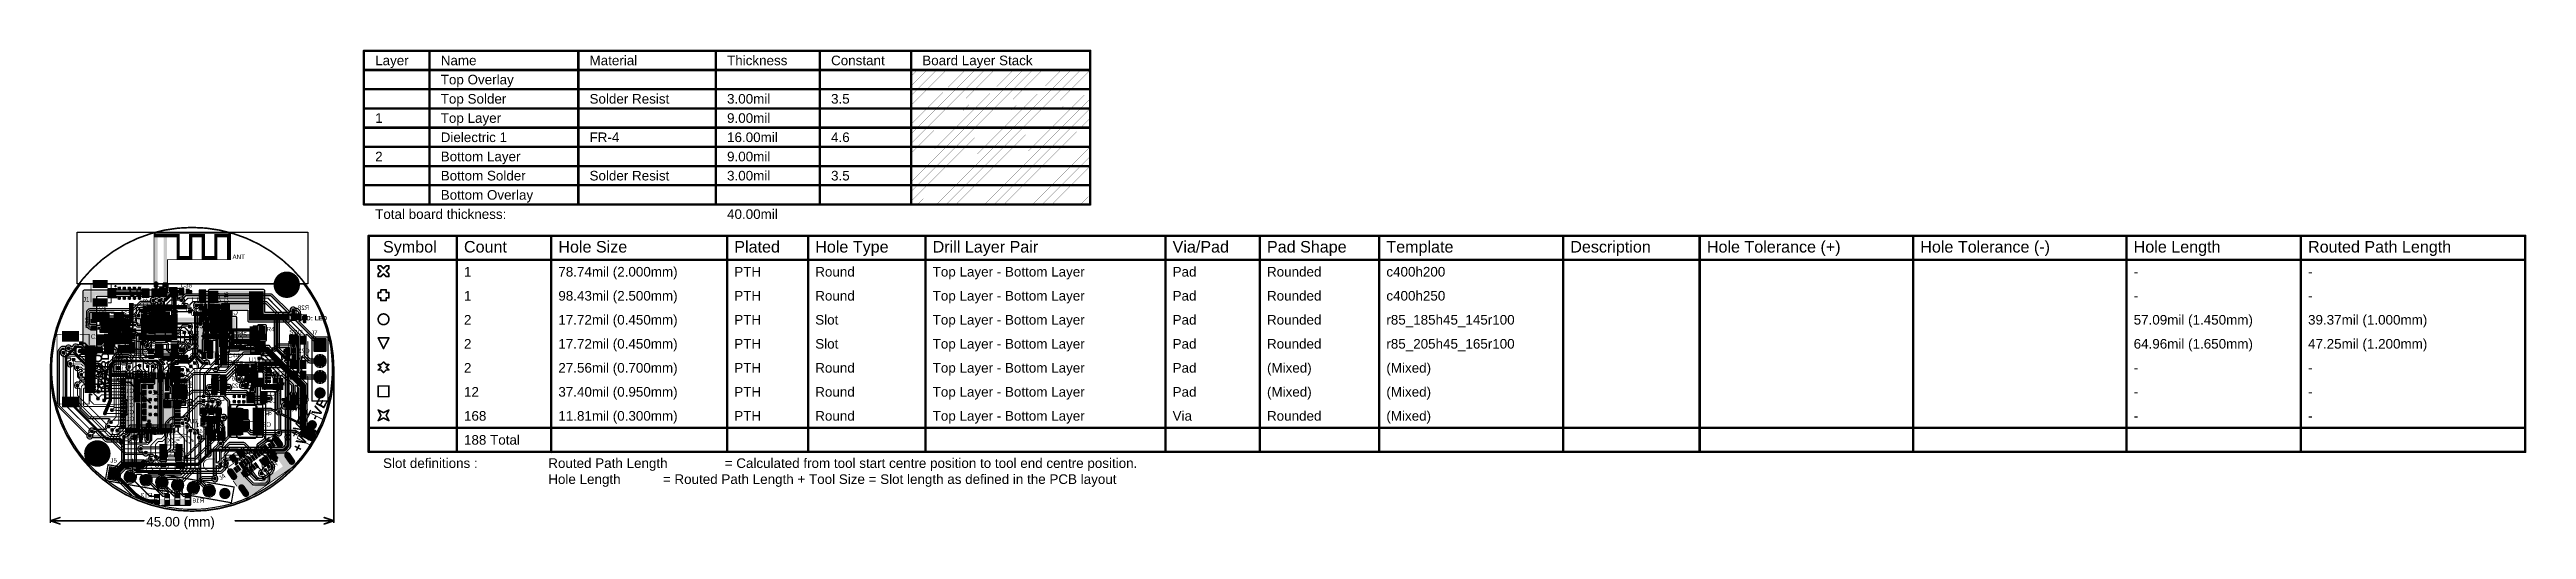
# Model space of a CAD drawing. Header units: inches. Extents: x -8 to 386, y -12 to 64.
import ezdxf

# ---------------------------------------------------------------- set-up
doc = ezdxf.new("R2010")
doc.units = ezdxf.units.IN
for name, color, linetype in [('Board_outline', 216, 'Continuous'), ('Bottom Layer', 5, 'Continuous'), ('Bottom Overlay', 54, 'Continuous'), ('Bottom Paste', 16, 'Continuous'), ('Bottom Solder', 6, 'Continuous'), ('Dimension', 6, 'Continuous'), ('Drill Drawing', 1, 'Continuous'), ('Fabrication', 56, 'Continuous'), ('Mechanical 13', 56, 'Continuous'), ('Multi-Layer', 9, 'Continuous'), ('Pad Holes', 156, 'Continuous'), ('Top Layer', 1, 'Continuous'), ('Top Overlay', 2, 'Continuous'), ('Top Paste', 8, 'Continuous'), ('Top Solder', 216, 'Continuous'), ('Via Holes', 16, 'Continuous')]:
    doc.layers.add(name, color=color, linetype=linetype)
doc.styles.add('Arial', font='', dxfattribs={"height": 0.2})
doc.styles.add('Arial_Bold', font='', dxfattribs={"height": 0.2})
doc.styles.get('Arial').set_extended_font_data('Arial')
doc.styles.get('Arial_Bold').set_extended_font_data('Arial', bold=True)

msp = doc.modelspace()

# ---------------------------------------------------------------- texts
at = {"layer": 'Bottom Overlay', "text_generation_flag": 2}
for s, height, rotation, style, p in [('C31', 0.711, 270, 'Arial', (7.26, 23.25)), ('C37', 0.711, 270, 'Arial', (8.64, 23.26)), ('C36', 0.711, 270, 'Arial', (9.88, 23.23)), ('C7', 0.711, 360, 'Arial', (22.31, 22.02)), ('C33', 0.711, 270, 'Arial', (7.26, 16.02)), ('C35', 0.711, 270, 'Arial', (8.48, 16.04)), ('C23', 0.711, 360, 'Arial', (33.7, 15.93)), ('R2', 0.711, 270, 'Arial', (18.24, 11.22)), ('R3', 0.711, 270, 'Arial', (19.58, 11.24)), ('R7', 0.711, 360, 'Arial', (33.02, 14.86)), ('R5', 0.711, 360, 'Arial', (10.5, 8.38)), ('SB1', 1.143, 360, 'Arial_Bold', (15.25, 7.53)), ('R6', 0.711, 270, 'Arial', (14.38, 10.33)), ('R11', 0.711, 270, 'Arial', (16.43, 7.03)), ('R10', 0.711, 270, 'Arial', (17.6, 7.09)), ('R12', 0.711, 270, 'Arial', (18.8, 7.16)), ('C20', 0.711, 270, 'Arial', (8.81, 2.86)), ('R21', 0.711, 35, 'Arial', (28.7, -1.82))]:
    msp.add_text(s, height=height, rotation=rotation, dxfattribs=dict(at, style=style)).set_placement(p)
for s, height, style, p in [('C32', 0.711, 'Arial', (5.52, 21.82)), ('R26', 0.711, 'Arial', (15.83, 22.54)), ('C6', 0.711, 'Arial', (16.92, 19.86)), ('C3', 0.711, 'Arial', (23.17, 19.02)), ('R28', 0.711, 'Arial', (33.65, 22.78)), ('L3', 0.711, 'Arial', (3.46, 16.41)), ('L4', 0.711, 'Arial', (5.32, 16.76)), ('C34', 0.711, 'Arial', (14.05, 18.49)), ('R9', 0.711, 'Arial', (18.04, 18.29)), ('C4', 0.711, 'Arial', (23.17, 17.91)), ('C43', 0.711, 'Arial', (23.91, 16.76)), ('C13', 0.711, 'Arial', (7.77, 11.38)), ('C21', 0.711, 'Arial', (11.3, 12.46)), ('SB2', 1.143, 'Arial_Bold', (13.07, 14.04)), ('R18', 0.711, 'Arial', (23.13, 13.92)), ('R19', 0.711, 'Arial', (23.13, 12.73)), ('C16', 0.711, 'Arial', (23.13, 11.58)), ('C10', 0.711, 'Arial', (5.74, 8.41)), ('C14', 0.711, 'Arial', (5.79, 9.6)), ('C17', 0.711, 'Arial', (5.79, 7.34)), ('C9', 0.711, 'Arial', (5.62, 10.72)), ('C12', 0.711, 'Arial', (10.57, 9.35)), ('C22', 0.711, 'Arial', (23.12, 10.39)), ('C24', 0.711, 'Arial', (33.64, 8.2)), ('C18', 0.711, 'Arial', (5.82, 6.22)), ('C19', 0.711, 'Arial', (5.87, 5.16)), ('C41', 0.711, 'Arial', (17.47, 4.19)), ('R1', 0.711, 'Arial', (27.32, 5.99)), ('C2', 0.711, 'Arial', (27.57, 4.24)), ('R8', 0.711, 'Arial', (32.95, 7.14)), ('C11', 0.711, 'Arial', (5.29, 2.24)), ('C42', 0.711, 'Arial', (17.48, 3.18)), ('R13', 0.711, 'Arial', (8.74, -6.96)), ('R14', 0.711, 'Arial', (11.3, -6.15)), ('R15', 0.711, 'Arial', (13.66, -6.15)), ('R16', 0.711, 'Arial', (16.94, -7.82))]:
    msp.add_text(s, height=height, dxfattribs=dict(at, style=style)).set_placement(p)
at = {"layer": 'Bottom Overlay', "style": 'Arial_Bold'}
for s, p in [('-VE', (34.95, 5.12)), ('+VE', (32.2, 0.02))]:
    msp.add_text(s, height=1.524, rotation=62.5, dxfattribs=at).set_placement(p)
at = {"layer": 'Dimension', "style": 'Arial'}
msp.add_text('45.00 (mm)', height=1.524, dxfattribs=at).set_placement((7.77, -11.58))
at = {"layer": 'Drill Drawing', "style": 'Arial'}
for s, height, p in [('Symbol', 1.829, (45.35, 31.88)), ('Count', 1.829, (58.2, 31.88)), ('Hole Size', 1.829, (73.18, 31.88)), ('Plated', 1.829, (101.11, 31.88)), ('Hole Type', 1.829, (113.96, 31.88)), ('Drill Layer Pair', 1.8288, (132.6, 31.88)), ('Via/Pad', 1.829, (170.69, 31.88)), ('Pad Shape', 1.829, (185.67, 31.88)), ('Template', 1.829, (204.62, 31.88)), ('Description', 1.8288, (233.82, 31.88)), ('Hole Tolerance (+)', 1.8288, (255.5, 31.88)), ('Hole Tolerance (-)', 1.8288, (289.38, 31.88)), ('Hole Length', 1.8288, (323.25, 31.88)), ('Routed Path Length', 1.8288, (350.93, 31.88)), ('1', 1.52, (58.2, 28.07)), ('78.74mil (2.000mm)', 1.524, (73.18, 28.07)), ('PTH', 1.524, (101.11, 28.07)), ('Round', 1.524, (113.96, 28.07)), ('Top Layer - Bottom Layer', 1.524, (132.6, 28.07)), ('Pad', 1.524, (170.69, 28.07)), ('Rounded', 1.524, (185.67, 28.07)), ('c400h200', 1.524, (204.62, 28.07)), ('-', 1.52, (323.25, 28.07)), ('-', 1.52, (350.93, 28.07)), ('1', 1.52, (58.2, 24.26)), ('98.43mil (2.500mm)', 1.524, (73.18, 24.26)), ('PTH', 1.524, (101.11, 24.26)), ('Round', 1.524, (113.96, 24.26)), ('Top Layer - Bottom Layer', 1.524, (132.6, 24.26)), ('Pad', 1.524, (170.69, 24.26)), ('Rounded', 1.524, (185.67, 24.26)), ('c400h250', 1.524, (204.62, 24.26)), ('-', 1.52, (323.25, 24.26)), ('-', 1.52, (350.93, 24.26)), ('2', 1.52, (58.2, 20.45)), ('17.72mil (0.450mm)', 1.524, (73.18, 20.45)), ('PTH', 1.524, (101.11, 20.45)), ('Slot', 1.524, (113.96, 20.45)), ('Top Layer - Bottom Layer', 1.524, (132.6, 20.45)), ('Pad', 1.524, (170.69, 20.45)), ('Rounded', 1.524, (185.67, 20.45)), ('r85_185h45_145r100', 1.524, (204.62, 20.45)), ('57.09mil (1.450mm)', 1.524, (323.25, 20.45)), ('39.37mil (1.000mm)', 1.524, (350.93, 20.45)), ('2', 1.52, (58.2, 16.64)), ('17.72mil (0.450mm)', 1.524, (73.18, 16.64)), ('PTH', 1.524, (101.11, 16.64)), ('Slot', 1.524, (113.96, 16.64)), ('Top Layer - Bottom Layer', 1.524, (132.6, 16.64)), ('Pad', 1.524, (170.69, 16.64)), ('Rounded', 1.524, (185.67, 16.64)), ('r85_205h45_165r100', 1.524, (204.62, 16.64)), ('64.96mil (1.650mm)', 1.524, (323.25, 16.64)), ('47.25mil (1.200mm)', 1.524, (350.93, 16.64)), ('2', 1.52, (58.2, 12.83)), ('27.56mil (0.700mm)', 1.524, (73.18, 12.83)), ('PTH', 1.524, (101.11, 12.83)), ('Round', 1.524, (113.96, 12.83)), ('Top Layer - Bottom Layer', 1.524, (132.6, 12.83)), ('Pad', 1.524, (170.69, 12.83)), ('(Mixed)', 1.524, (185.67, 12.83)), ('(Mixed)', 1.524, (204.62, 12.83)), ('-', 1.52, (323.25, 12.83)), ('-', 1.52, (350.93, 12.83)), ('12', 1.524, (58.2, 9.02)), ('37.40mil (0.950mm)', 1.524, (73.18, 9.02)), ('PTH', 1.524, (101.11, 9.02)), ('Round', 1.524, (113.96, 9.02)), ('Top Layer - Bottom Layer', 1.524, (132.6, 9.02)), ('Pad', 1.524, (170.69, 9.02)), ('(Mixed)', 1.524, (185.67, 9.02)), ('(Mixed)', 1.524, (204.62, 9.02)), ('-', 1.52, (323.25, 9.02)), ('-', 1.52, (350.93, 9.02)), ('168', 1.524, (58.2, 5.21)), ('11.81mil (0.300mm)', 1.524, (73.18, 5.21)), ('PTH', 1.524, (101.11, 5.21)), ('Round', 1.524, (113.96, 5.21)), ('Top Layer - Bottom Layer', 1.524, (132.6, 5.21)), ('Via', 1.524, (170.69, 5.21)), ('Rounded', 1.524, (185.67, 5.21)), ('(Mixed)', 1.524, (204.62, 5.21)), ('-', 1.52, (323.25, 5.21)), ('-', 1.52, (350.93, 5.21)), ('188 Total', 1.524, (58.2, 1.4)), ('Slot definitions :', 1.524, (45.35, -2.29)), ('Routed Path Length', 1.524, (71.58, -2.29)), ('Hole Length', 1.524, (71.58, -4.83)), (' = Routed Path Length + Tool Size = Slot length as defined in the PCB layout', 1.524, (89.18, -4.83)), ('= Calculated from tool start centre position to tool end centre position.', 1.524, (99.59, -2.29))]:
    msp.add_text(s, height=height, dxfattribs=at).set_placement(p)
at = {"layer": 'Fabrication', "style": 'Arial'}
for s, height, p in [('Layer', 1.524, (44.1, 61.59)), ('Name', 1.524, (54.51, 61.59)), ('Material', 1.524, (78.13, 61.59)), ('Thickness', 1.524, (99.96, 61.59)), ('Constant', 1.524, (116.47, 61.59)), ('Board Layer Stack', 1.524, (130.95, 61.59)), ('Top Overlay', 1.524, (54.51, 58.55)), ('Top Solder', 1.524, (54.51, 55.5)), ('Solder Resist', 1.524, (78.13, 55.5)), ('3.00mil', 1.524, (99.96, 55.5)), ('3.5', 1.524, (116.47, 55.5)), ('1', 1.52, (44.1, 52.45)), ('Top Layer', 1.524, (54.51, 52.45)), ('9.00mil', 1.524, (99.96, 52.45)), ('2', 1.52, (44.1, 46.35)), ('Dielectric 1', 1.524, (54.51, 49.4)), ('Bottom Layer', 1.524, (54.51, 46.35)), ('FR-4', 1.524, (78.13, 49.4)), ('9.00mil', 1.524, (99.96, 46.35)), ('16.00mil', 1.524, (99.96, 49.4)), ('4.6', 1.524, (116.47, 49.4)), ('Bottom Solder', 1.524, (54.51, 43.31)), ('Solder Resist', 1.524, (78.13, 43.31)), ('3.00mil', 1.524, (99.96, 43.31)), ('3.5', 1.524, (116.47, 43.31)), ('Bottom Overlay', 1.524, (54.51, 40.26)), ('Total board thickness:', 1.524, (44.1, 37.21)), ('40.00mil', 1.524, (99.96, 37.21))]:
    msp.add_text(s, height=height, dxfattribs=at).set_placement(p)
at = {"layer": 'Top Overlay'}
for s, style, p in [('ANT', 'Arial', (21.45, 30.84)), ('L5', 'Arial', (9.97, 24.08)), ('U6', 'Arial', (12.74, 22.94)), ('C38', 'Arial', (13.21, 26.34)), ('L1', 'Arial', (15.01, 24.05)), ('X3', 'Arial', (0.24, 22.45)), ('U4', 'Arial', (14.85, 21.82)), ('C5', 'Arial', (15.49, 19.89)), ('R4', 'Arial', (26.86, 19.38)), ('IND: LED', 'Arial_Bold', (32.16, 21.11)), ('C28', 'Arial', (5.2, 16.09)), ('C8', 'Arial', (6.7, 15.08)), ('C50', 'Arial', (13.2, 16.89)), ('C51', 'Arial', (14.63, 15.17)), ('U3', 'Arial', (14.88, 18.77)), ('C44', 'Arial', (20.72, 15.19)), ('R25', 'Arial', (21.91, 18.49)), ('U2', 'Arial', (27.2, 16.18)), ('SW2', 'Arial', (30.47, 18.9)), ('J7', 'Arial', (33.9, 18.8)), ('X2', 'Arial', (2.53, 14.99)), ('X4', 'Arial', (9.54, 14.53)), ('U5', 'Arial', (13.28, 12.17)), ('R27', 'Arial', (20.72, 14.1)), ('U1', 'Arial', (24.04, 14.53)), ('R17', 'Arial', (27.85, 12.31)), ('C45', 'Arial', (27.41, 9.12)), ('U7', 'Arial', (14.7, 4.78)), ('L8', 'Arial', (26.59, 6.15)), ('SW1', 'Arial', (30.62, 6.71)), ('X1', 'Arial', (11.13, 1.73)), ('L6', 'Arial', (15.94, 2.26)), ('J5', 'Arial', (2.07, -1.45))]:
    msp.add_text(s, height=0.711, dxfattribs=dict(at, style=style)).set_placement(p)
for s, height, rotation, style, p in [('J1', 0.711, 360, 'Arial', (-2.3, 24.1)), ('SB3', 1.143, 360, 'Arial_Bold', (4.99, 25.01)), ('C47', 0.711, 90, 'Arial', (19.56, 23.87)), ('C46', 0.711, 90, 'Arial', (20.8, 23.79)), ('C39', 0.711, 90, 'Arial', (-1.22, 19.83)), ('C40', 0.711, 90, 'Arial', (6.22, 20.29)), ('C27', 0.711, 360, 'Arial', (-1.02, 18.21)), ('SENSOR', 1.27, 90, 'Arial_Bold', (0.73, 9.57)), ('BOARD', 1.27, 90, 'Arial_Bold', (1.86, 9.57)), ('R24', 0.711, 90, 'Arial', (21.34, 16.78)), ('C15', 0.711, 90, 'Arial', (4.6, 13.01)), ('LED2', 0.711, 90, 'Arial_Bold', (18.9, 8.29)), ('LED3', 0.711, 90, 'Arial_Bold', (20.16, 8.29)), ('C1', 0.711, 360, 'Arial', (27.14, 8.08)), ('+VE', 1.27, 62.5, 'Arial_Bold', (31.65, 2.39)), ('-VE', 1.27, 62.5, 'Arial_Bold', (32.64, 4.29)), ('C26', 0.711, 90, 'Arial', (9.83, -2.24)), ('C25', 0.711, 90, 'Arial', (14.38, -2.19)), ('R20', 0.711, 35, 'Arial', (19.55, -2.57)), ('J4', 0.711, 35, 'Arial', (19.58, -4.31))]:
    msp.add_text(s, height=height, rotation=rotation, dxfattribs=dict(at, style=style)).set_placement(p)

# ---------------------------------------------------------------- hatches: boundary and pattern name
at = {"layer": 'Bottom Layer'}
h = msp.add_hatch(color=5, dxfattribs=at)
edge = h.paths.add_edge_path()
edge.add_arc((30.07, 26.77), 2, 0, 360)
for points in [[(-2.11, 25.15), (12.57, 25.15), (12.57, 25.7), (-2.11, 25.7)], [(-2.11, 15.93), (-0.25, 15.93), (-0.25, 25.53), (-2.11, 25.53)], [(5.03, 20.75), (5.74, 20.75), (5.74, 23.9), (5.03, 23.9)], [(12.01, 20.93), (12.57, 20.93), (12.57, 25.5), (12.01, 25.5)], [(17.7, 22.05), (19.56, 22.05), (19.56, 23.77), (17.7, 23.77)], [(1.96, 20.22), (4.65, 20.22), (4.65, 21.59), (1.96, 21.59)], [(1.96, 19.08), (3.56, 19.08), (3.56, 21.59), (1.96, 21.59)], [(2.13, 19.14), (2.13, 20.34), (3.45, 20.34), (3.45, 19.14)], [(4.01, 19.15), (6.17, 19.15), (6.17, 19.86), (4.01, 19.86)], [(5.3, 19.74), (5.3, 19.14), (4.1, 19.14), (4.1, 19.74)], [(4.58, 21.45), (4.58, 20.82), (4.13, 20.82), (4.13, 21.45)], [(5.52, 21.45), (5.52, 20.82), (5.07, 20.82), (5.07, 21.45)], [(6.35, 17.98), (7.09, 17.98), (7.09, 22.94), (6.35, 22.94)], [(6.63, 22.38), (8.08, 22.38), (8.08, 22.94), (6.63, 22.94)], [(7.26, 19.13), (11.71, 19.13), (11.71, 21.97), (7.26, 21.97)], [(7.3, 19.79), (7.94, 19.79), (7.94, 19.33), (7.3, 19.33)], [(8.03, 22.4), (7.39, 22.4), (7.39, 22.86), (8.03, 22.86)], [(8.03, 21.46), (7.39, 21.46), (7.39, 21.92), (8.03, 21.92)], [(8.98, 19.33), (8.34, 19.33), (8.34, 19.79), (8.98, 19.79)], [(9.41, 22.4), (8.78, 22.4), (8.78, 22.86), (9.41, 22.86)], [(9.41, 21.46), (8.78, 21.46), (8.78, 21.92), (9.41, 21.92)], [(9.94, 22.86), (10.58, 22.86), (10.58, 22.4), (9.94, 22.4)], [(9.94, 21.92), (10.58, 21.92), (10.58, 21.46), (9.94, 21.46)], [(11.04, 19.79), (11.67, 19.79), (11.67, 19.33), (11.04, 19.33)], [(12.01, 20.93), (21.95, 20.93), (21.95, 21.56), (12.01, 21.56)], [(15.16, 21.82), (19.56, 21.82), (19.56, 22.45), (15.16, 22.45)], [(16.85, 22.81), (16.22, 22.81), (16.22, 23.27), (16.85, 23.27)], [(16.85, 21.87), (16.22, 21.87), (16.22, 22.33), (16.85, 22.33)], [(17.07, 16.28), (17.73, 16.28), (17.73, 20.52), (17.07, 20.52)], [(17.74, 20.49), (17.74, 19.85), (17.28, 19.85), (17.28, 20.49)], [(17.83, 23.57), (18.85, 23.57), (18.85, 22.05), (17.83, 22.05)], [(18.68, 20.49), (18.68, 19.85), (18.22, 19.85), (18.22, 20.49)], [(18.24, 19.38), (20.68, 19.38), (20.68, 20.5), (18.24, 20.5)], [(19.33, 16.92), (20.75, 16.92), (20.75, 20.5), (19.33, 20.5)], [(19.86, 23.57), (20.88, 23.57), (20.88, 22.05), (19.86, 22.05)], [(21.11, 16.03), (21.95, 16.03), (21.95, 21.56), (21.11, 21.56)], [(31.74, 21.3), (31.74, 21.93), (32.19, 21.93), (32.19, 21.3)], [(32.68, 21.3), (32.68, 21.93), (33.13, 21.93), (33.13, 21.3)], [(-2.97, 15.93), (-0.25, 15.93), (-0.25, 16.61), (-2.97, 16.61)], [(2.13, 17.64), (2.13, 18.84), (3.45, 18.84), (3.45, 17.64)], [(5.3, 18.54), (5.3, 17.94), (4.1, 17.94), (4.1, 18.54)], [(6.63, 17.98), (8, 17.98), (8, 18.9), (6.63, 18.9)], [(7.3, 18.85), (7.94, 18.85), (7.94, 18.39), (7.3, 18.39)], [(8.98, 18.39), (8.34, 18.39), (8.34, 18.85), (8.98, 18.85)], [(12.67, 18.9), (10.95, 18.9), (10.95, 17.98), (12.67, 17.98)], [(11.04, 18.85), (11.67, 18.85), (11.67, 18.39), (11.04, 18.39)], [(17.91, 18.16), (19, 18.16), (19, 19.15), (17.91, 19.15)], [(18.92, 18.91), (18.92, 18.28), (18.47, 18.28), (18.47, 18.91)], [(19.86, 18.91), (19.86, 18.28), (19.41, 18.28), (19.41, 18.91)], [(20.19, 18.99), (20.19, 19.62), (20.65, 19.62), (20.65, 18.99)], [(20.19, 18.01), (20.19, 18.64), (20.65, 18.64), (20.65, 18.01)], [(20.19, 17.03), (20.19, 17.67), (20.65, 17.67), (20.65, 17.03)], [(21.11, 16.03), (27.23, 16.03), (27.23, 16.97), (21.11, 16.97)], [(21.13, 18.99), (21.13, 19.62), (21.59, 19.62), (21.59, 18.99)], [(21.13, 18.01), (21.13, 18.64), (21.59, 18.64), (21.59, 18.01)], [(21.13, 17.03), (21.13, 17.67), (21.59, 17.67), (21.59, 17.03)], [(24.1, 17.25), (25.88, 17.25), (25.88, 19.51), (24.1, 19.51)], [(30, 15.99), (30, 16.62), (30.45, 16.62), (30.45, 15.99)], [(30.94, 15.99), (30.94, 16.62), (31.39, 16.62), (31.39, 15.99)], [(36.16, 18.02), (36.16, 16.42), (34.56, 16.42), (34.56, 18.02)], [(5.71, 8.13), (6.86, 8.13), (6.86, 11.89), (5.71, 11.89)], [(6.05, 11.18), (8.97, 11.18), (8.97, 11.91), (6.05, 11.91)], [(8.78, 11.34), (8.14, 11.34), (8.14, 11.8), (8.78, 11.8)], [(10.24, 12.02), (10.24, 11.38), (9.79, 11.38), (9.79, 12.02)], [(11.18, 12.02), (11.18, 11.38), (10.73, 11.38), (10.73, 12.02)], [(13.04, 12.93), (12.15, 12.93), (12.15, 13.69), (13.04, 13.69)], [(13.04, 11.4), (12.15, 11.4), (12.15, 12.17), (13.04, 12.17)], [(12.17, 11.18), (13, 11.18), (13, 12.47), (12.17, 12.47)], [(12.19, 11.18), (14.35, 11.18), (14.35, 11.86), (12.19, 11.86)], [(22.1, 12.32), (24.1, 12.32), (24.1, 14.2), (22.1, 14.2)], [(23.96, 14.16), (23.96, 13.53), (23.51, 13.53), (23.51, 14.16)], [(23.96, 13.14), (23.96, 12.51), (23.51, 12.51), (23.51, 13.14)], [(23.51, 11.49), (23.51, 12.13), (23.96, 12.13), (23.96, 11.49)], [(24.28, 11.48), (25.58, 11.48), (25.58, 13.18), (24.28, 13.18)], [(24.9, 14.16), (24.9, 13.53), (24.45, 13.53), (24.45, 14.16)], [(24.9, 13.14), (24.9, 12.51), (24.45, 12.51), (24.45, 13.14)], [(24.45, 11.49), (24.45, 12.13), (24.9, 12.13), (24.9, 11.49)], [(30, 14.97), (30, 15.61), (30.45, 15.61), (30.45, 14.97)], [(30.94, 14.97), (30.94, 15.61), (31.39, 15.61), (31.39, 14.97)], [(6.12, 3.3), (6.86, 3.3), (6.86, 7.9), (6.12, 7.9)], [(6.73, 10.96), (6.73, 10.33), (6.27, 10.33), (6.27, 10.96)], [(6.73, 9.94), (6.73, 9.31), (6.27, 9.31), (6.27, 9.94)], [(6.73, 8.93), (6.73, 8.29), (6.27, 8.29), (6.27, 8.93)], [(6.73, 7.91), (6.73, 7.28), (6.27, 7.28), (6.27, 7.91)], [(7.11, 4.09), (8.97, 4.09), (8.97, 10.97), (7.11, 10.97)], [(7.67, 10.96), (7.67, 10.33), (7.21, 10.33), (7.21, 10.96)], [(7.67, 9.94), (7.67, 9.31), (7.21, 9.31), (7.21, 9.94)], [(7.67, 8.93), (7.67, 8.29), (7.21, 8.29), (7.21, 8.93)], [(7.67, 7.91), (7.67, 7.28), (7.21, 7.28), (7.21, 7.91)], [(8.78, 10.4), (8.14, 10.4), (8.14, 10.86), (8.78, 10.86)], [(10.79, 7.48), (10.79, 8.37), (11.56, 8.37), (11.56, 7.48)], [(10.88, 10.05), (10.88, 10.68), (11.34, 10.68), (11.34, 10.05)], [(10.91, 8.78), (10.91, 9.41), (11.37, 9.41), (11.37, 8.78)], [(11.73, 8.66), (14.33, 8.66), (14.33, 10.95), (11.73, 10.95)], [(11.82, 10.05), (11.82, 10.68), (12.28, 10.68), (12.28, 10.05)], [(11.85, 8.78), (11.85, 9.41), (12.31, 9.41), (12.31, 8.78)], [(12.32, 7.48), (12.32, 8.37), (13.08, 8.37), (13.08, 7.48)], [(13.47, 11.76), (14.11, 11.76), (14.11, 11.3), (13.47, 11.3)], [(13.47, 10.82), (14.11, 10.82), (14.11, 10.36), (13.47, 10.36)], [(18.94, 10.39), (18.3, 10.39), (18.3, 10.85), (18.94, 10.85)], [(18.94, 9.45), (18.3, 9.45), (18.3, 9.91), (18.94, 9.91)], [(20.26, 10.39), (19.62, 10.39), (19.62, 10.85), (20.26, 10.85)], [(20.26, 9.45), (19.62, 9.45), (19.62, 9.91), (20.26, 9.91)], [(23.51, 10.48), (23.51, 11.11), (23.96, 11.11), (23.96, 10.48)], [(24.36, 9.91), (24.99, 9.91), (24.99, 11.13), (24.36, 11.13)], [(24.45, 10.48), (24.45, 11.11), (24.9, 11.11), (24.9, 10.48)], [(29.97, 8.22), (29.97, 8.85), (30.43, 8.85), (30.43, 8.22)], [(30.91, 8.22), (30.91, 8.85), (31.37, 8.85), (31.37, 8.22)], [(6.73, 6.9), (6.73, 6.26), (6.27, 6.26), (6.27, 6.9)], [(6.73, 5.88), (6.73, 5.25), (6.27, 5.25), (6.27, 5.88)], [(7.67, 6.9), (7.67, 6.26), (7.21, 6.26), (7.21, 6.9)], [(7.67, 5.88), (7.67, 5.25), (7.21, 5.25), (7.21, 5.88)], [(7.84, 4.67), (8.47, 4.67), (8.47, 4.22), (7.84, 4.22)], [(16.66, 5.21), (19.48, 5.21), (19.48, 5.94), (16.66, 5.94)], [(17.34, 6.2), (16.7, 6.2), (16.7, 6.65), (17.34, 6.65)], [(17.34, 5.26), (16.7, 5.26), (16.7, 5.71), (17.34, 5.71)], [(17.53, 3.15), (18.49, 3.15), (18.49, 5.26), (17.53, 5.26)], [(18.41, 6.2), (17.78, 6.2), (17.78, 6.65), (18.41, 6.65)], [(18.41, 5.26), (17.78, 5.26), (17.78, 5.71), (18.41, 5.71)], [(18.4, 4.91), (18.4, 4.28), (17.94, 4.28), (17.94, 4.91)], [(18.86, 6.65), (19.49, 6.65), (19.49, 6.2), (18.86, 6.2)], [(18.86, 5.71), (19.49, 5.71), (19.49, 5.26), (18.86, 5.26)], [(19.34, 4.91), (19.34, 4.28), (18.88, 4.28), (18.88, 4.91)], [(22.48, 3.68), (23.95, 3.68), (23.95, 5.18), (22.48, 5.18)], [(23.95, 5.36), (22.94, 5.36), (22.94, 6.88), (23.95, 6.88)], [(22.94, 3.71), (23.95, 3.71), (23.95, 5.18), (22.94, 5.18)], [(23.95, 3.73), (22.94, 3.73), (22.94, 5), (23.95, 5)], [(25.98, 5.36), (24.97, 5.36), (24.97, 6.88), (25.98, 6.88)], [(25.98, 3.73), (24.97, 3.73), (24.97, 5), (25.98, 5)], [(29.97, 7.23), (29.97, 7.86), (30.43, 7.86), (30.43, 7.23)], [(30.91, 7.23), (30.91, 7.86), (31.37, 7.86), (31.37, 7.23)], [(32.54, 2.94), (33.14, 4.1), (34.29, 3.5), (33.69, 2.34)], [(6.13, 2.91), (6.13, 2.27), (5.68, 2.27), (5.68, 2.91)], [(6.12, 3.3), (10.31, 3.3), (10.31, 3.89), (6.12, 3.89)], [(7.07, 2.91), (7.07, 2.27), (6.62, 2.27), (6.62, 2.91)], [(7.84, 3.73), (8.47, 3.73), (8.47, 3.28), (7.84, 3.28)], [(18.39, 3.92), (18.39, 3.29), (17.93, 3.29), (17.93, 3.92)], [(19.33, 3.92), (19.33, 3.29), (18.87, 3.29), (18.87, 3.92)], [(28.05, 0.06), (28.56, -0.67), (27.94, -1.11), (27.43, -0.38)], [(2.08, -2.32), (3.66, -2.6), (3.38, -4.18), (1.81, -3.9)], [(26.8, -0.81), (27.31, -1.54), (26.69, -1.98), (26.18, -1.25)], [(9.12, -8.03), (14.68, -8.03), (14.68, -7.24), (9.12, -7.24)], [(9.77, -7.02), (9.13, -7.02), (9.13, -6.57), (9.77, -6.57)], [(9.77, -7.96), (9.13, -7.96), (9.13, -7.51), (9.77, -7.51)], [(11.39, -7.02), (10.76, -7.02), (10.76, -6.57), (11.39, -6.57)], [(11.39, -7.96), (10.76, -7.96), (10.76, -7.51), (11.39, -7.51)], [(13.02, -7.02), (12.38, -7.02), (12.38, -6.57), (13.02, -6.57)], [(13.02, -7.96), (12.38, -7.96), (12.38, -7.51), (13.02, -7.51)], [(14.64, -7.02), (14.01, -7.02), (14.01, -6.57), (14.64, -6.57)], [(14.64, -7.96), (14.01, -7.96), (14.01, -7.51), (14.64, -7.51)]]:
    msp.add_hatch(color=5, dxfattribs=at).paths.add_polyline_path(points)
h = msp.add_hatch(color=5, dxfattribs=at)
edge = h.paths.add_edge_path()
edge.add_arc((3.48, 26.19), 0.3, 0, 360)
h = msp.add_hatch(color=5, dxfattribs=at)
edge = h.paths.add_edge_path()
edge.add_arc((3.48, 24.66), 0.3, 0, 360)
h = msp.add_hatch(color=5, dxfattribs=at)
edge = h.paths.add_edge_path()
edge.add_arc((4.28, 26.19), 0.3, 0, 360)
h = msp.add_hatch(color=5, dxfattribs=at)
edge = h.paths.add_edge_path()
edge.add_arc((4.28, 24.66), 0.3, 0, 360)
h = msp.add_hatch(color=5, dxfattribs=at)
edge = h.paths.add_edge_path()
edge.add_arc((5.08, 26.19), 0.3, 0, 360)
h = msp.add_hatch(color=5, dxfattribs=at)
edge = h.paths.add_edge_path()
edge.add_arc((5.08, 24.66), 0.3, 0, 360)
h = msp.add_hatch(color=5, dxfattribs=at)
edge = h.paths.add_edge_path()
edge.add_arc((5.46, 23.55), 0.3, 0, 360)
h = msp.add_hatch(color=5, dxfattribs=at)
edge = h.paths.add_edge_path()
edge.add_arc((5.88, 26.19), 0.3, 0, 360)
h = msp.add_hatch(color=5, dxfattribs=at)
edge = h.paths.add_edge_path()
edge.add_arc((5.88, 24.66), 0.3, 0, 360)
h = msp.add_hatch(color=5, dxfattribs=at)
edge = h.paths.add_edge_path()
edge.add_arc((6.68, 26.19), 0.3, 0, 360)
h = msp.add_hatch(color=5, dxfattribs=at)
edge = h.paths.add_edge_path()
edge.add_arc((6.68, 24.66), 0.3, 0, 360)
h = msp.add_hatch(color=5, dxfattribs=at)
edge = h.paths.add_edge_path()
edge.add_arc((8.86, 24.24), 0.3, 0, 360)
h = msp.add_hatch(color=5, dxfattribs=at)
edge = h.paths.add_edge_path()
edge.add_arc((9.32, 26.47), 0.3, 0, 360)
h = msp.add_hatch(color=5, dxfattribs=at)
edge = h.paths.add_edge_path()
edge.add_arc((9.83, 24.24), 0.3, 0, 360)
h = msp.add_hatch(color=5, dxfattribs=at)
edge = h.paths.add_edge_path()
edge.add_arc((13.34, 24.33), 0.3, 0, 360)
h = msp.add_hatch(color=5, dxfattribs=at)
edge = h.paths.add_edge_path()
edge.add_arc((14.79, 25.66), 0.3, 0, 360)
h = msp.add_hatch(color=5, dxfattribs=at)
edge = h.paths.add_edge_path()
edge.add_arc((15.73, 23.5), 0.3, 0, 360)
h = msp.add_hatch(color=5, dxfattribs=at)
edge = h.paths.add_edge_path()
edge.add_arc((0.79, 21.41), 0.3, 0, 360)
h = msp.add_hatch(color=5, dxfattribs=at)
edge = h.paths.add_edge_path()
edge.add_arc((5.77, 19.51), 0.3, 0, 360)
h = msp.add_hatch(color=5, dxfattribs=at)
edge = h.paths.add_edge_path()
edge.add_arc((5.94, 20.37), 0.225, 0, 360)
h = msp.add_hatch(color=5, dxfattribs=at)
edge = h.paths.add_edge_path()
edge.add_arc((6.55, 21.87), 0.3, 0, 360)
h = msp.add_hatch(color=5, dxfattribs=at)
edge = h.paths.add_edge_path()
edge.add_arc((8.64, 20.9), 0.3, 0, 360)
h = msp.add_hatch(color=5, dxfattribs=at)
edge = h.paths.add_edge_path()
edge.add_arc((8.64, 20.19), 0.3, 0, 360)
h = msp.add_hatch(color=5, dxfattribs=at)
edge = h.paths.add_edge_path()
edge.add_arc((9.81, 20.9), 0.3, 0, 360)
h = msp.add_hatch(color=5, dxfattribs=at)
edge = h.paths.add_edge_path()
edge.add_arc((9.81, 20.19), 0.3, 0, 360)
h = msp.add_hatch(color=5, dxfattribs=at)
edge = h.paths.add_edge_path()
edge.add_arc((10.99, 20.9), 0.3, 0, 360)
h = msp.add_hatch(color=5, dxfattribs=at)
edge = h.paths.add_edge_path()
edge.add_arc((10.99, 20.19), 0.3, 0, 360)
h = msp.add_hatch(color=5, dxfattribs=at)
edge = h.paths.add_edge_path()
edge.add_arc((13.89, 23.19), 0.3, 0, 360)
h = msp.add_hatch(color=5, dxfattribs=at)
edge = h.paths.add_edge_path()
edge.add_arc((14.66, 20.12), 0.3, 0, 360)
h = msp.add_hatch(color=5, dxfattribs=at)
edge = h.paths.add_edge_path()
edge.add_arc((14.68, 22.5), 0.3, 0, 360)
h = msp.add_hatch(color=5, dxfattribs=at)
edge = h.paths.add_edge_path()
edge.add_arc((15.52, 22.12), 0.3, 0, 360)
h = msp.add_hatch(color=5, dxfattribs=at)
edge = h.paths.add_edge_path()
edge.add_arc((17.39, 19.65), 0.3, 0, 360)
h = msp.add_hatch(color=5, dxfattribs=at)
edge = h.paths.add_edge_path()
edge.add_arc((19.1, 23.27), 0.3, 0, 360)
h = msp.add_hatch(color=5, dxfattribs=at)
edge = h.paths.add_edge_path()
edge.add_arc((19.99, 20.02), 0.3, 0, 360)
h = msp.add_hatch(color=5, dxfattribs=at)
edge = h.paths.add_edge_path()
edge.add_arc((28.5, 21.36), 0.3, 0, 360)
h = msp.add_hatch(color=5, dxfattribs=at)
edge = h.paths.add_edge_path()
edge.add_arc((31.09, 22.73), 0.3, 0, 360)
h = msp.add_hatch(color=5, dxfattribs=at)
edge = h.paths.add_edge_path()
edge.add_arc((32.89, 20.95), 0.3, 0, 360)
h = msp.add_hatch(color=5, dxfattribs=at)
edge = h.paths.add_edge_path()
edge.add_arc((-5.41, 16), 0.3, 0, 360)
h = msp.add_hatch(color=5, dxfattribs=at)
edge = h.paths.add_edge_path()
edge.add_arc((-4.57, 16.72), 0.3, 0, 360)
h = msp.add_hatch(color=5, dxfattribs=at)
edge = h.paths.add_edge_path()
edge.add_arc((-3.45, 16.89), 0.3, 0, 360)
h = msp.add_hatch(color=5, dxfattribs=at)
edge = h.paths.add_edge_path()
edge.add_arc((-2.82, 16.23), 0.3, 0, 360)
h = msp.add_hatch(color=5, dxfattribs=at)
edge = h.paths.add_edge_path()
edge.add_arc((-2.64, 17.52), 0.3, 0, 360)
h = msp.add_hatch(color=5, dxfattribs=at)
edge = h.paths.add_edge_path()
edge.add_arc((0.38, 18.49), 0.3, 0, 360)
h = msp.add_hatch(color=5, dxfattribs=at)
edge = h.paths.add_edge_path()
edge.add_arc((5.64, 16.81), 0.3, 0, 360)
h = msp.add_hatch(color=5, dxfattribs=at)
edge = h.paths.add_edge_path()
edge.add_arc((6.96, 18.36), 0.3, 0, 360)
h = msp.add_hatch(color=5, dxfattribs=at)
edge = h.paths.add_edge_path()
edge.add_arc((7.21, 17.42), 0.3, 0, 360)
h = msp.add_hatch(color=5, dxfattribs=at)
edge = h.paths.add_edge_path()
edge.add_arc((7.95, 17.17), 0.3, 0, 360)
h = msp.add_hatch(color=5, dxfattribs=at)
edge = h.paths.add_edge_path()
edge.add_arc((12.34, 18.45), 0.3, 0, 360)
h = msp.add_hatch(color=5, dxfattribs=at)
edge = h.paths.add_edge_path()
edge.add_arc((13.82, 19.2), 0.3, 0, 360)
h = msp.add_hatch(color=5, dxfattribs=at)
edge = h.paths.add_edge_path()
edge.add_arc((14.55, 16.89), 0.3, 0, 360)
h = msp.add_hatch(color=5, dxfattribs=at)
edge = h.paths.add_edge_path()
edge.add_arc((14.61, 19.2), 0.3, 0, 360)
h = msp.add_hatch(color=5, dxfattribs=at)
edge = h.paths.add_edge_path()
edge.add_arc((15.52, 18.45), 0.3, 0, 360)
h = msp.add_hatch(color=5, dxfattribs=at)
edge = h.paths.add_edge_path()
edge.add_arc((15.52, 17.04), 0.3, 0, 360)
h = msp.add_hatch(color=5, dxfattribs=at)
edge = h.paths.add_edge_path()
edge.add_arc((15.52, 15.47), 0.3, 0, 360)
h = msp.add_hatch(color=5, dxfattribs=at)
edge = h.paths.add_edge_path()
edge.add_arc((16.26, 16.26), 0.3, 0, 360)
h = msp.add_hatch(color=5, dxfattribs=at)
edge = h.paths.add_edge_path()
edge.add_arc((17.41, 17.58), 0.3, 0, 360)
h = msp.add_hatch(color=5, dxfattribs=at)
edge = h.paths.add_edge_path()
edge.add_arc((18.24, 18.59), 0.3, 0, 360)
h = msp.add_hatch(color=5, dxfattribs=at)
edge = h.paths.add_edge_path()
edge.add_arc((21.46, 16.81), 0.3, 0, 360)
h = msp.add_hatch(color=5, dxfattribs=at)
edge = h.paths.add_edge_path()
edge.add_arc((24.66, 19.18), 0.3, 0, 360)
h = msp.add_hatch(color=5, dxfattribs=at)
edge = h.paths.add_edge_path()
edge.add_arc((25.32, 17.55), 0.3, 0, 360)
h = msp.add_hatch(color=5, dxfattribs=at)
edge = h.paths.add_edge_path()
edge.add_arc((29.82, 16.31), 0.3, 0, 360)
h = msp.add_hatch(color=5, dxfattribs=at)
edge = h.paths.add_edge_path()
edge.add_arc((31.17, 17.09), 0.3, 0, 360)
h = msp.add_hatch(color=5, dxfattribs=at)
edge = h.paths.add_edge_path()
edge.add_arc((-4.31, 14.22), 0.3, 0, 360)
h = msp.add_hatch(color=5, dxfattribs=at)
edge = h.paths.add_edge_path()
edge.add_arc((-3.76, 14.88), 0.3, 0, 360)
h = msp.add_hatch(color=5, dxfattribs=at)
edge = h.paths.add_edge_path()
edge.add_arc((-3.15, 13.64), 0.3, 0, 360)
h = msp.add_hatch(color=5, dxfattribs=at)
edge = h.paths.add_edge_path()
edge.add_arc((-2.57, 12.47), 0.3, 0, 360)
h = msp.add_hatch(color=5, dxfattribs=at)
edge = h.paths.add_edge_path()
edge.add_arc((0.25, 12.78), 0.3, 0, 360)
h = msp.add_hatch(color=5, dxfattribs=at)
edge = h.paths.add_edge_path()
edge.add_arc((1.24, 12.29), 0.3, 0, 360)
h = msp.add_hatch(color=5, dxfattribs=at)
edge = h.paths.add_edge_path()
edge.add_arc((2.06, 13.25), 0.3, 0, 360)
h = msp.add_hatch(color=5, dxfattribs=at)
edge = h.paths.add_edge_path()
edge.add_arc((4.37, 14.68), 0.3, 0, 360)
h = msp.add_hatch(color=5, dxfattribs=at)
edge = h.paths.add_edge_path()
edge.add_arc((5.03, 13.74), 0.3, 0, 360)
h = msp.add_hatch(color=5, dxfattribs=at)
edge = h.paths.add_edge_path()
edge.add_arc((6.71, 13.94), 0.3, 0, 360)
h = msp.add_hatch(color=5, dxfattribs=at)
edge = h.paths.add_edge_path()
edge.add_arc((7.99, 13.84), 0.3, 0, 360)
h = msp.add_hatch(color=5, dxfattribs=at)
edge = h.paths.add_edge_path()
edge.add_arc((8.77, 13.84), 0.3, 0, 360)
h = msp.add_hatch(color=5, dxfattribs=at)
edge = h.paths.add_edge_path()
edge.add_arc((10.03, 13.54), 0.3, 0, 360)
h = msp.add_hatch(color=5, dxfattribs=at)
edge = h.paths.add_edge_path()
edge.add_arc((13.49, 13.28), 0.3, 0, 360)
h = msp.add_hatch(color=5, dxfattribs=at)
edge = h.paths.add_edge_path()
edge.add_arc((13.49, 12.37), 0.3, 0, 360)
h = msp.add_hatch(color=5, dxfattribs=at)
edge = h.paths.add_edge_path()
edge.add_arc((14.15, 15.38), 0.3, 0, 360)
h = msp.add_hatch(color=5, dxfattribs=at)
edge = h.paths.add_edge_path()
edge.add_arc((14.34, 13.23), 0.3, 0, 360)
h = msp.add_hatch(color=5, dxfattribs=at)
edge = h.paths.add_edge_path()
edge.add_arc((14.85, 13.82), 0.3, 0, 360)
h = msp.add_hatch(color=5, dxfattribs=at)
edge = h.paths.add_edge_path()
edge.add_arc((15.47, 14.35), 0.3, 0, 360)
h = msp.add_hatch(color=5, dxfattribs=at)
edge = h.paths.add_edge_path()
edge.add_arc((17.4, 14.3), 0.3, 0, 360)
h = msp.add_hatch(color=5, dxfattribs=at)
edge = h.paths.add_edge_path()
edge.add_arc((18.8, 13.49), 0.3, 0, 360)
h = msp.add_hatch(color=5, dxfattribs=at)
edge = h.paths.add_edge_path()
edge.add_arc((22.4, 12.6), 0.3, 0, 360)
h = msp.add_hatch(color=5, dxfattribs=at)
edge = h.paths.add_edge_path()
edge.add_arc((22.48, 11.81), 0.3, 0, 360)
h = msp.add_hatch(color=5, dxfattribs=at)
edge = h.paths.add_edge_path()
edge.add_arc((25.27, 12.42), 0.3, 0, 360)
h = msp.add_hatch(color=5, dxfattribs=at)
edge = h.paths.add_edge_path()
edge.add_arc((25.68, 15.06), 0.3, 0, 360)
h = msp.add_hatch(color=5, dxfattribs=at)
edge = h.paths.add_edge_path()
edge.add_arc((28.17, 12.42), 0.3, 0, 360)
h = msp.add_hatch(color=5, dxfattribs=at)
edge = h.paths.add_edge_path()
edge.add_arc((29.21, 14.15), 0.3, 0, 360)
h = msp.add_hatch(color=5, dxfattribs=at)
edge = h.paths.add_edge_path()
edge.add_arc((29.69, 15.29), 0.3, 0, 360)
h = msp.add_hatch(color=5, dxfattribs=at)
edge = h.paths.add_edge_path()
edge.add_arc((35.36, 14.68), 0.8, 0, 360)
h = msp.add_hatch(color=5, dxfattribs=at)
edge = h.paths.add_edge_path()
edge.add_arc((35.36, 12.14), 0.8, 0, 360)
h = msp.add_hatch(color=5, dxfattribs=at)
edge = h.paths.add_edge_path()
edge.add_arc((-3.15, 10.82), 0.3, 0, 360)
h = msp.add_hatch(color=5, dxfattribs=at)
edge = h.paths.add_edge_path()
edge.add_arc((0.1, 8.71), 0.3, 0, 360)
h = msp.add_hatch(color=5, dxfattribs=at)
edge = h.paths.add_edge_path()
edge.add_arc((0.13, 9.8), 0.3, 0, 360)
h = msp.add_hatch(color=5, dxfattribs=at)
edge = h.paths.add_edge_path()
edge.add_arc((0.2, 10.69), 0.3, 0, 360)
h = msp.add_hatch(color=5, dxfattribs=at)
edge = h.paths.add_edge_path()
edge.add_arc((1.07, 8.43), 0.3, 0, 360)
h = msp.add_hatch(color=5, dxfattribs=at)
edge = h.paths.add_edge_path()
edge.add_arc((8.39, 9.73), 0.3, 0, 360)
h = msp.add_hatch(color=5, dxfattribs=at)
edge = h.paths.add_edge_path()
edge.add_arc((8.39, 8.55), 0.3, 0, 360)
h = msp.add_hatch(color=5, dxfattribs=at)
edge = h.paths.add_edge_path()
edge.add_arc((9.25, 9.7), 0.3, 0, 360)
h = msp.add_hatch(color=5, dxfattribs=at)
edge = h.paths.add_edge_path()
edge.add_arc((9.25, 8.53), 0.3, 0, 360)
h = msp.add_hatch(color=5, dxfattribs=at)
edge = h.paths.add_edge_path()
edge.add_arc((11, 11.05), 0.3, 0, 360)
h = msp.add_hatch(color=5, dxfattribs=at)
edge = h.paths.add_edge_path()
edge.add_arc((13.64, 8.18), 0.3, 0, 360)
h = msp.add_hatch(color=5, dxfattribs=at)
edge = h.paths.add_edge_path()
edge.add_arc((13.82, 9.88), 0.3, 0, 360)
h = msp.add_hatch(color=5, dxfattribs=at)
edge = h.paths.add_edge_path()
edge.add_arc((16.87, 9.07), 0.3, 0, 360)
h = msp.add_hatch(color=5, dxfattribs=at)
edge = h.paths.add_edge_path()
edge.add_arc((16.87, 8.26), 0.3, 0, 360)
h = msp.add_hatch(color=5, dxfattribs=at)
edge = h.paths.add_edge_path()
edge.add_arc((17.55, 7.66), 0.3, 0, 360)
h = msp.add_hatch(color=5, dxfattribs=at)
edge = h.paths.add_edge_path()
edge.add_arc((17.81, 10.45), 0.3, 0, 360)
h = msp.add_hatch(color=5, dxfattribs=at)
edge = h.paths.add_edge_path()
edge.add_arc((18.33, 8.26), 0.3, 0, 360)
h = msp.add_hatch(color=5, dxfattribs=at)
edge = h.paths.add_edge_path()
edge.add_arc((19.16, 8.08), 0.3, 0, 360)
h = msp.add_hatch(color=5, dxfattribs=at)
edge = h.paths.add_edge_path()
edge.add_arc((20.85, 10.46), 0.3, 0, 360)
h = msp.add_hatch(color=5, dxfattribs=at)
edge = h.paths.add_edge_path()
edge.add_arc((21.74, 9.07), 0.3, 0, 360)
h = msp.add_hatch(color=5, dxfattribs=at)
edge = h.paths.add_edge_path()
edge.add_arc((21.74, 8.23), 0.3, 0, 360)
h = msp.add_hatch(color=5, dxfattribs=at)
edge = h.paths.add_edge_path()
edge.add_arc((22.48, 8.2), 0.3, 0, 360)
h = msp.add_hatch(color=5, dxfattribs=at)
edge = h.paths.add_edge_path()
edge.add_arc((22.5, 9.09), 0.3, 0, 360)
h = msp.add_hatch(color=5, dxfattribs=at)
edge = h.paths.add_edge_path()
edge.add_arc((23.06, 10.82), 0.3, 0, 360)
h = msp.add_hatch(color=5, dxfattribs=at)
edge = h.paths.add_edge_path()
edge.add_arc((23.24, 9.04), 0.3, 0, 360)
h = msp.add_hatch(color=5, dxfattribs=at)
edge = h.paths.add_edge_path()
edge.add_arc((23.24, 8.2), 0.3, 0, 360)
h = msp.add_hatch(color=5, dxfattribs=at)
edge = h.paths.add_edge_path()
edge.add_arc((24.66, 10.16), 0.3, 0, 360)
h = msp.add_hatch(color=5, dxfattribs=at)
edge = h.paths.add_edge_path()
edge.add_arc((26.59, 10.67), 0.3, 0, 360)
h = msp.add_hatch(color=5, dxfattribs=at)
edge = h.paths.add_edge_path()
edge.add_arc((27.25, 8.74), 0.3, 0, 360)
h = msp.add_hatch(color=5, dxfattribs=at)
edge = h.paths.add_edge_path()
edge.add_arc((29.41, 11.05), 0.3, 0, 360)
h = msp.add_hatch(color=5, dxfattribs=at)
edge = h.paths.add_edge_path()
edge.add_arc((29.52, 8.53), 0.3, 0, 360)
h = msp.add_hatch(color=5, dxfattribs=at)
edge = h.paths.add_edge_path()
edge.add_arc((31.11, 9.46), 0.3, 0, 360)
h = msp.add_hatch(color=5, dxfattribs=at)
edge = h.paths.add_edge_path()
edge.add_arc((35.36, 9.6), 0.8, 0, 360)
h = msp.add_hatch(color=5, dxfattribs=at)
edge = h.paths.add_edge_path()
edge.add_arc((1.19, 6.36), 0.3, 0, 360)
h = msp.add_hatch(color=5, dxfattribs=at)
edge = h.paths.add_edge_path()
edge.add_arc((1.78, 4.27), 0.3, 0, 360)
h = msp.add_hatch(color=5, dxfattribs=at)
edge = h.paths.add_edge_path()
edge.add_arc((2.16, 4.98), 0.3, 0, 360)
h = msp.add_hatch(color=5, dxfattribs=at)
edge = h.paths.add_edge_path()
edge.add_arc((2.31, 6.88), 0.3, 0, 360)
h = msp.add_hatch(color=5, dxfattribs=at)
edge = h.paths.add_edge_path()
edge.add_arc((2.35, 3.74), 0.3, 0, 360)
h = msp.add_hatch(color=5, dxfattribs=at)
edge = h.paths.add_edge_path()
edge.add_arc((3.16, 3.65), 0.3, 0, 360)
h = msp.add_hatch(color=5, dxfattribs=at)
edge = h.paths.add_edge_path()
edge.add_arc((8.2, 5.11), 0.3, 0, 360)
h = msp.add_hatch(color=5, dxfattribs=at)
edge = h.paths.add_edge_path()
edge.add_arc((8.39, 7.38), 0.3, 0, 360)
h = msp.add_hatch(color=5, dxfattribs=at)
edge = h.paths.add_edge_path()
edge.add_arc((8.39, 6.2), 0.3, 0, 360)
h = msp.add_hatch(color=5, dxfattribs=at)
edge = h.paths.add_edge_path()
edge.add_arc((9.25, 7.35), 0.3, 0, 360)
h = msp.add_hatch(color=5, dxfattribs=at)
edge = h.paths.add_edge_path()
edge.add_arc((9.25, 6.17), 0.3, 0, 360)
h = msp.add_hatch(color=5, dxfattribs=at)
edge = h.paths.add_edge_path()
edge.add_arc((13.54, 4.83), 0.3, 0, 360)
h = msp.add_hatch(color=5, dxfattribs=at)
edge = h.paths.add_edge_path()
edge.add_arc((14.02, 5.44), 0.3, 0, 360)
h = msp.add_hatch(color=5, dxfattribs=at)
edge = h.paths.add_edge_path()
edge.add_arc((14.25, 4.22), 0.3, 0, 360)
h = msp.add_hatch(color=5, dxfattribs=at)
edge = h.paths.add_edge_path()
edge.add_arc((14.81, 3.63), 0.3, 0, 360)
h = msp.add_hatch(color=5, dxfattribs=at)
edge = h.paths.add_edge_path()
edge.add_arc((16.89, 4.7), 0.3, 0, 360)
h = msp.add_hatch(color=5, dxfattribs=at)
edge = h.paths.add_edge_path()
edge.add_arc((17.81, 3.73), 0.3, 0, 360)
h = msp.add_hatch(color=5, dxfattribs=at)
edge = h.paths.add_edge_path()
edge.add_arc((19.15, 4.11), 0.3, 0, 360)
h = msp.add_hatch(color=5, dxfattribs=at)
edge = h.paths.add_edge_path()
edge.add_arc((20.07, 5.71), 0.3, 0, 360)
h = msp.add_hatch(color=5, dxfattribs=at)
edge = h.paths.add_edge_path()
edge.add_arc((22.86, 4.32), 0.3, 0, 360)
h = msp.add_hatch(color=5, dxfattribs=at)
edge = h.paths.add_edge_path()
edge.add_arc((28.83, 6.6), 0.3, 0, 360)
h = msp.add_hatch(color=5, dxfattribs=at)
edge = h.paths.add_edge_path()
edge.add_arc((29.67, 7.54), 0.3, 0, 360)
h = msp.add_hatch(color=5, dxfattribs=at)
edge = h.paths.add_edge_path()
edge.add_arc((34.11, 4.55), 0.65, 0, 360)
h = msp.add_hatch(color=5, dxfattribs=at)
edge = h.paths.add_edge_path()
edge.add_arc((0, 0), 2, 0, 360)
h = msp.add_hatch(color=5, dxfattribs=at)
edge = h.paths.add_edge_path()
edge.add_arc((-1.19, 2.79), 0.3, 0, 360)
h = msp.add_hatch(color=5, dxfattribs=at)
edge = h.paths.add_edge_path()
edge.add_arc((-0.86, 3.53), 0.3, 0, 360)
h = msp.add_hatch(color=5, dxfattribs=at)
edge = h.paths.add_edge_path()
edge.add_arc((4.22, 2.64), 0.3, 0, 360)
h = msp.add_hatch(color=5, dxfattribs=at)
edge = h.paths.add_edge_path()
edge.add_arc((6.91, 1.96), 0.3, 0, 360)
h = msp.add_hatch(color=5, dxfattribs=at)
edge = h.paths.add_edge_path()
edge.add_arc((6.91, 0.74), 0.3, 0, 360)
h = msp.add_hatch(color=5, dxfattribs=at)
edge = h.paths.add_edge_path()
edge.add_arc((7.7, 0.13), 0.3, 0, 360)
h = msp.add_hatch(color=5, dxfattribs=at)
edge = h.paths.add_edge_path()
edge.add_arc((8, 2.29), 0.3, 0, 360)
h = msp.add_hatch(color=5, dxfattribs=at)
edge = h.paths.add_edge_path()
edge.add_arc((15.49, 3.26), 0.3, 0, 360)
h = msp.add_hatch(color=5, dxfattribs=at)
edge = h.paths.add_edge_path()
edge.add_arc((16.13, 2.54), 0.3, 0, 360)
h = msp.add_hatch(color=5, dxfattribs=at)
edge = h.paths.add_edge_path()
edge.add_arc((17.6, -0.05), 0.3, 0, 360)
h = msp.add_hatch(color=5, dxfattribs=at)
edge = h.paths.add_edge_path()
edge.add_arc((19.58, 1.57), 0.3, 0, 360)
h = msp.add_hatch(color=5, dxfattribs=at)
edge = h.paths.add_edge_path()
edge.add_arc((28.97, 1.43), 0.425, 215, 395)
edge.add_line((29.32, 1.67), (28.75, 2.49))
edge.add_arc((28.4, 2.24), 0.425, 35, 215)
edge.add_line((28.05, 2), (28.63, 1.18))
h = msp.add_hatch(color=5, dxfattribs=at)
edge = h.paths.add_edge_path()
edge.add_arc((28.83, 3.3), 0.3, 0, 360)
h = msp.add_hatch(color=5, dxfattribs=at)
edge = h.paths.add_edge_path()
edge.add_arc((30.87, -1.28), 0.425, 215, 395)
edge.add_line((31.22, -1.03), (30.53, -0.05))
edge.add_arc((30.18, -0.3), 0.425, 35, 215)
edge.add_line((29.83, -0.54), (30.52, -1.52))
h = msp.add_hatch(color=5, dxfattribs=at)
edge = h.paths.add_edge_path()
edge.add_arc((30.25, 2.59), 0.3, 0, 360)
h = msp.add_hatch(color=5, dxfattribs=at)
edge = h.paths.add_edge_path()
edge.add_arc((5.23, -3.69), 0.8, 0, 360)
h = msp.add_hatch(color=5, dxfattribs=at)
edge = h.paths.add_edge_path()
edge.add_arc((7.73, -4.13), 0.8, 0, 360)
h = msp.add_hatch(color=5, dxfattribs=at)
edge = h.paths.add_edge_path()
edge.add_arc((7.26, -1.71), 0.3, 0, 360)
h = msp.add_hatch(color=5, dxfattribs=at)
edge = h.paths.add_edge_path()
edge.add_arc((8.51, -1), 0.3, 0, 360)
h = msp.add_hatch(color=5, dxfattribs=at)
edge = h.paths.add_edge_path()
edge.add_arc((9.27, -0.51), 0.3, 0, 360)
h = msp.add_hatch(color=5, dxfattribs=at)
edge = h.paths.add_edge_path()
edge.add_arc((10.24, -4.57), 0.8, 0, 360)
h = msp.add_hatch(color=5, dxfattribs=at)
edge = h.paths.add_edge_path()
edge.add_arc((18.67, -3.99), 0.3, 0, 360)
h = msp.add_hatch(color=5, dxfattribs=at)
edge = h.paths.add_edge_path()
edge.add_arc((19.5, -1.7), 0.3, 0, 360)
h = msp.add_hatch(color=5, dxfattribs=at)
edge = h.paths.add_edge_path()
edge.add_arc((20.27, -1.7), 0.3, 0, 360)
h = msp.add_hatch(color=5, dxfattribs=at)
edge = h.paths.add_edge_path()
edge.add_arc((21.68, -3.68), 0.425, 215, 395)
edge.add_line((22.03, -3.44), (21.46, -2.62))
edge.add_arc((21.11, -2.86), 0.425, 35, 215)
edge.add_line((20.76, -3.1), (21.34, -3.92))
h = msp.add_hatch(color=5, dxfattribs=at)
edge = h.paths.add_edge_path()
edge.add_arc((22.12, -1.45), 0.3, 0, 360)
h = msp.add_hatch(color=5, dxfattribs=at)
edge = h.paths.add_edge_path()
edge.add_arc((26.06, -3.14), 0.3, 0, 360)
h = msp.add_hatch(color=5, dxfattribs=at)
edge = h.paths.add_edge_path()
edge.add_arc((26.65, -2.62), 0.3, 0, 360)
h = msp.add_hatch(color=5, dxfattribs=at)
edge = h.paths.add_edge_path()
edge.add_arc((27.22, -2.1), 0.3, 0, 360)
h = msp.add_hatch(color=5, dxfattribs=at)
edge = h.paths.add_edge_path()
edge.add_arc((28.35, -1.09), 0.3, 0, 360)
h = msp.add_hatch(color=5, dxfattribs=at)
edge = h.paths.add_edge_path()
edge.add_arc((12.74, -5.01), 0.8, 0, 360)
h = msp.add_hatch(color=5, dxfattribs=at)
edge = h.paths.add_edge_path()
edge.add_arc((15.24, -5.45), 0.8, 0, 360)
h = msp.add_hatch(color=5, dxfattribs=at)
edge = h.paths.add_edge_path()
edge.add_arc((17.74, -5.9), 0.8, 0, 360)
h = msp.add_hatch(color=5, dxfattribs=at)
edge = h.paths.add_edge_path()
edge.add_arc((20.24, -6.34), 0.8, 0, 360)
h = msp.add_hatch(color=5, dxfattribs=at)
edge = h.paths.add_edge_path()
edge.add_arc((23.58, -6.38), 0.425, 215, 395)
edge.add_line((23.93, -6.14), (23.24, -5.16))
edge.add_arc((22.89, -5.4), 0.425, 35, 215)
edge.add_line((22.54, -5.64), (23.23, -6.63))
at = {"layer": 'Bottom Paste'}
for points in [[(2.13, 19.14), (2.13, 20.34), (3.45, 20.34), (3.45, 19.14)], [(5.3, 19.74), (5.3, 19.14), (4.1, 19.14), (4.1, 19.74)], [(4.58, 21.45), (4.58, 20.82), (4.13, 20.82), (4.13, 21.45)], [(5.52, 21.45), (5.52, 20.82), (5.07, 20.82), (5.07, 21.45)], [(7.3, 19.79), (7.94, 19.79), (7.94, 19.33), (7.3, 19.33)], [(8.03, 22.4), (7.39, 22.4), (7.39, 22.86), (8.03, 22.86)], [(8.03, 21.46), (7.39, 21.46), (7.39, 21.92), (8.03, 21.92)], [(8.98, 19.33), (8.34, 19.33), (8.34, 19.79), (8.98, 19.79)], [(9.41, 22.4), (8.78, 22.4), (8.78, 22.86), (9.41, 22.86)], [(9.41, 21.46), (8.78, 21.46), (8.78, 21.92), (9.41, 21.92)], [(9.94, 22.86), (10.58, 22.86), (10.58, 22.4), (9.94, 22.4)], [(9.94, 21.92), (10.58, 21.92), (10.58, 21.46), (9.94, 21.46)], [(11.04, 19.79), (11.67, 19.79), (11.67, 19.33), (11.04, 19.33)], [(16.85, 22.81), (16.22, 22.81), (16.22, 23.27), (16.85, 23.27)], [(16.85, 21.87), (16.22, 21.87), (16.22, 22.33), (16.85, 22.33)], [(17.74, 20.49), (17.74, 19.85), (17.28, 19.85), (17.28, 20.49)], [(17.83, 23.57), (18.85, 23.57), (18.85, 22.05), (17.83, 22.05)], [(18.68, 20.49), (18.68, 19.85), (18.22, 19.85), (18.22, 20.49)], [(19.86, 23.57), (20.88, 23.57), (20.88, 22.05), (19.86, 22.05)], [(31.74, 21.3), (31.74, 21.93), (32.19, 21.93), (32.19, 21.3)], [(32.68, 21.3), (32.68, 21.93), (33.13, 21.93), (33.13, 21.3)], [(2.13, 17.64), (2.13, 18.84), (3.45, 18.84), (3.45, 17.64)], [(5.3, 18.54), (5.3, 17.94), (4.1, 17.94), (4.1, 18.54)], [(7.3, 18.85), (7.94, 18.85), (7.94, 18.39), (7.3, 18.39)], [(8.98, 18.39), (8.34, 18.39), (8.34, 18.85), (8.98, 18.85)], [(11.04, 18.85), (11.67, 18.85), (11.67, 18.39), (11.04, 18.39)], [(18.92, 18.91), (18.92, 18.28), (18.47, 18.28), (18.47, 18.91)], [(19.86, 18.91), (19.86, 18.28), (19.41, 18.28), (19.41, 18.91)], [(20.19, 18.99), (20.19, 19.62), (20.65, 19.62), (20.65, 18.99)], [(20.19, 18.01), (20.19, 18.64), (20.65, 18.64), (20.65, 18.01)], [(20.19, 17.03), (20.19, 17.67), (20.65, 17.67), (20.65, 17.03)], [(21.13, 18.99), (21.13, 19.62), (21.59, 19.62), (21.59, 18.99)], [(21.13, 18.01), (21.13, 18.64), (21.59, 18.64), (21.59, 18.01)], [(21.13, 17.03), (21.13, 17.67), (21.59, 17.67), (21.59, 17.03)], [(30, 15.99), (30, 16.62), (30.45, 16.62), (30.45, 15.99)], [(30.94, 15.99), (30.94, 16.62), (31.39, 16.62), (31.39, 15.99)], [(8.78, 11.34), (8.14, 11.34), (8.14, 11.8), (8.78, 11.8)], [(10.24, 12.02), (10.24, 11.38), (9.79, 11.38), (9.79, 12.02)], [(11.18, 12.02), (11.18, 11.38), (10.73, 11.38), (10.73, 12.02)], [(13.04, 12.93), (12.15, 12.93), (12.15, 13.69), (13.04, 13.69)], [(13.04, 11.4), (12.15, 11.4), (12.15, 12.17), (13.04, 12.17)], [(23.96, 14.16), (23.96, 13.53), (23.51, 13.53), (23.51, 14.16)], [(23.96, 13.14), (23.96, 12.51), (23.51, 12.51), (23.51, 13.14)], [(23.51, 11.49), (23.51, 12.13), (23.96, 12.13), (23.96, 11.49)], [(24.9, 14.16), (24.9, 13.53), (24.45, 13.53), (24.45, 14.16)], [(24.9, 13.14), (24.9, 12.51), (24.45, 12.51), (24.45, 13.14)], [(24.45, 11.49), (24.45, 12.13), (24.9, 12.13), (24.9, 11.49)], [(30, 14.97), (30, 15.61), (30.45, 15.61), (30.45, 14.97)], [(30.94, 14.97), (30.94, 15.61), (31.39, 15.61), (31.39, 14.97)], [(6.73, 10.96), (6.73, 10.33), (6.27, 10.33), (6.27, 10.96)], [(6.73, 9.94), (6.73, 9.31), (6.27, 9.31), (6.27, 9.94)], [(6.73, 8.93), (6.73, 8.29), (6.27, 8.29), (6.27, 8.93)], [(6.73, 7.91), (6.73, 7.28), (6.27, 7.28), (6.27, 7.91)], [(7.67, 10.96), (7.67, 10.33), (7.21, 10.33), (7.21, 10.96)], [(7.67, 9.94), (7.67, 9.31), (7.21, 9.31), (7.21, 9.94)], [(7.67, 8.93), (7.67, 8.29), (7.21, 8.29), (7.21, 8.93)], [(7.67, 7.91), (7.67, 7.28), (7.21, 7.28), (7.21, 7.91)], [(8.78, 10.4), (8.14, 10.4), (8.14, 10.86), (8.78, 10.86)], [(10.79, 7.48), (10.79, 8.37), (11.56, 8.37), (11.56, 7.48)], [(10.88, 10.05), (10.88, 10.68), (11.34, 10.68), (11.34, 10.05)], [(10.91, 8.78), (10.91, 9.41), (11.37, 9.41), (11.37, 8.78)], [(11.82, 10.05), (11.82, 10.68), (12.28, 10.68), (12.28, 10.05)], [(11.85, 8.78), (11.85, 9.41), (12.31, 9.41), (12.31, 8.78)], [(12.32, 7.48), (12.32, 8.37), (13.08, 8.37), (13.08, 7.48)], [(13.47, 11.76), (14.11, 11.76), (14.11, 11.3), (13.47, 11.3)], [(13.47, 10.82), (14.11, 10.82), (14.11, 10.36), (13.47, 10.36)], [(18.94, 10.39), (18.3, 10.39), (18.3, 10.85), (18.94, 10.85)], [(18.94, 9.45), (18.3, 9.45), (18.3, 9.91), (18.94, 9.91)], [(20.26, 10.39), (19.62, 10.39), (19.62, 10.85), (20.26, 10.85)], [(20.26, 9.45), (19.62, 9.45), (19.62, 9.91), (20.26, 9.91)], [(23.51, 10.48), (23.51, 11.11), (23.96, 11.11), (23.96, 10.48)], [(24.45, 10.48), (24.45, 11.11), (24.9, 11.11), (24.9, 10.48)], [(29.97, 8.22), (29.97, 8.85), (30.43, 8.85), (30.43, 8.22)], [(30.91, 8.22), (30.91, 8.85), (31.37, 8.85), (31.37, 8.22)], [(6.73, 6.9), (6.73, 6.26), (6.27, 6.26), (6.27, 6.9)], [(6.73, 5.88), (6.73, 5.25), (6.27, 5.25), (6.27, 5.88)], [(7.67, 6.9), (7.67, 6.26), (7.21, 6.26), (7.21, 6.9)], [(7.67, 5.88), (7.67, 5.25), (7.21, 5.25), (7.21, 5.88)], [(7.84, 4.67), (8.47, 4.67), (8.47, 4.22), (7.84, 4.22)], [(17.34, 6.2), (16.7, 6.2), (16.7, 6.65), (17.34, 6.65)], [(17.34, 5.26), (16.7, 5.26), (16.7, 5.71), (17.34, 5.71)], [(18.41, 6.2), (17.78, 6.2), (17.78, 6.65), (18.41, 6.65)], [(18.41, 5.26), (17.78, 5.26), (17.78, 5.71), (18.41, 5.71)], [(18.4, 4.91), (18.4, 4.28), (17.94, 4.28), (17.94, 4.91)], [(18.86, 6.65), (19.49, 6.65), (19.49, 6.2), (18.86, 6.2)], [(18.86, 5.71), (19.49, 5.71), (19.49, 5.26), (18.86, 5.26)], [(19.34, 4.91), (19.34, 4.28), (18.88, 4.28), (18.88, 4.91)], [(23.95, 5.36), (22.94, 5.36), (22.94, 6.88), (23.95, 6.88)], [(23.95, 3.73), (22.94, 3.73), (22.94, 5), (23.95, 5)], [(25.98, 5.36), (24.97, 5.36), (24.97, 6.88), (25.98, 6.88)], [(25.98, 3.73), (24.97, 3.73), (24.97, 5), (25.98, 5)], [(29.97, 7.23), (29.97, 7.86), (30.43, 7.86), (30.43, 7.23)], [(30.91, 7.23), (30.91, 7.86), (31.37, 7.86), (31.37, 7.23)], [(6.13, 2.91), (6.13, 2.27), (5.68, 2.27), (5.68, 2.91)], [(7.07, 2.91), (7.07, 2.27), (6.62, 2.27), (6.62, 2.91)], [(7.84, 3.73), (8.47, 3.73), (8.47, 3.28), (7.84, 3.28)], [(18.39, 3.92), (18.39, 3.29), (17.93, 3.29), (17.93, 3.92)], [(19.33, 3.92), (19.33, 3.29), (18.87, 3.29), (18.87, 3.92)], [(28.05, 0.06), (28.56, -0.67), (27.94, -1.11), (27.43, -0.38)], [(26.8, -0.81), (27.31, -1.54), (26.69, -1.98), (26.18, -1.25)], [(9.77, -7.02), (9.13, -7.02), (9.13, -6.57), (9.77, -6.57)], [(9.77, -7.96), (9.13, -7.96), (9.13, -7.51), (9.77, -7.51)], [(11.39, -7.02), (10.76, -7.02), (10.76, -6.57), (11.39, -6.57)], [(11.39, -7.96), (10.76, -7.96), (10.76, -7.51), (11.39, -7.51)], [(13.02, -7.02), (12.38, -7.02), (12.38, -6.57), (13.02, -6.57)], [(13.02, -7.96), (12.38, -7.96), (12.38, -7.51), (13.02, -7.51)], [(14.64, -7.02), (14.01, -7.02), (14.01, -6.57), (14.64, -6.57)], [(14.64, -7.96), (14.01, -7.96), (14.01, -7.51), (14.64, -7.51)]]:
    msp.add_hatch(color=16, dxfattribs=at).paths.add_polyline_path(points)
at = {"layer": 'Bottom Solder'}
h = msp.add_hatch(color=6, dxfattribs=at)
edge = h.paths.add_edge_path()
edge.add_arc((30.07, 26.77), 2.1, 0, 360)
for points in [[(17.76, 23.64), (18.92, 23.64), (18.92, 21.98), (17.76, 21.98)], [(19.79, 23.64), (20.95, 23.64), (20.95, 21.98), (19.79, 21.98)], [(2.03, 19.03), (2.03, 20.44), (3.56, 20.44), (3.56, 19.03)], [(5.4, 19.85), (5.4, 19.04), (4, 19.04), (4, 19.85)], [(4.64, 21.51), (4.64, 20.76), (4.07, 20.76), (4.07, 21.51)], [(5.58, 21.51), (5.58, 20.76), (5.01, 20.76), (5.01, 21.51)], [(7.24, 19.85), (8, 19.85), (8, 19.27), (7.24, 19.27)], [(8.09, 22.34), (7.33, 22.34), (7.33, 22.92), (8.09, 22.92)], [(8.09, 21.4), (7.33, 21.4), (7.33, 21.98), (8.09, 21.98)], [(9.04, 19.27), (8.28, 19.27), (8.28, 19.85), (9.04, 19.85)], [(9.47, 22.34), (8.72, 22.34), (8.72, 22.92), (9.47, 22.92)], [(9.47, 21.4), (8.72, 21.4), (8.72, 21.98), (9.47, 21.98)], [(9.88, 22.92), (10.64, 22.92), (10.64, 22.34), (9.88, 22.34)], [(9.88, 21.98), (10.64, 21.98), (10.64, 21.4), (9.88, 21.4)], [(10.98, 19.85), (11.73, 19.85), (11.73, 19.27), (10.98, 19.27)], [(16.95, 22.71), (16.12, 22.71), (16.12, 23.37), (16.95, 23.37)], [(16.95, 21.77), (16.12, 21.77), (16.12, 22.43), (16.95, 22.43)], [(17.8, 20.55), (17.8, 19.79), (17.22, 19.79), (17.22, 20.55)], [(18.74, 20.55), (18.74, 19.79), (18.16, 19.79), (18.16, 20.55)], [(20.13, 18.93), (20.13, 19.68), (20.71, 19.68), (20.71, 18.93)], [(21.07, 18.93), (21.07, 19.68), (21.65, 19.68), (21.65, 18.93)], [(31.64, 21.2), (31.64, 22.03), (32.3, 22.03), (32.3, 21.2)], [(32.58, 21.2), (32.58, 22.03), (33.24, 22.03), (33.24, 21.2)], [(2.03, 17.53), (2.03, 18.94), (3.56, 18.94), (3.56, 17.53)], [(5.4, 18.65), (5.4, 17.84), (4, 17.84), (4, 18.65)], [(7.24, 18.91), (8, 18.91), (8, 18.33), (7.24, 18.33)], [(9.04, 18.33), (8.28, 18.33), (8.28, 18.91), (9.04, 18.91)], [(10.98, 18.91), (11.73, 18.91), (11.73, 18.33), (10.98, 18.33)], [(19.02, 19.01), (19.02, 18.17), (18.36, 18.17), (18.36, 19.01)], [(19.96, 19.01), (19.96, 18.17), (19.3, 18.17), (19.3, 19.01)], [(20.13, 17.95), (20.13, 18.7), (20.71, 18.7), (20.71, 17.95)], [(20.13, 16.97), (20.13, 17.73), (20.71, 17.73), (20.71, 16.97)], [(21.07, 17.95), (21.07, 18.7), (21.65, 18.7), (21.65, 17.95)], [(21.07, 16.97), (21.07, 17.73), (21.65, 17.73), (21.65, 16.97)], [(29.94, 15.93), (29.94, 16.68), (30.51, 16.68), (30.51, 15.93)], [(30.88, 15.93), (30.88, 16.68), (31.45, 16.68), (31.45, 15.93)], [(36.26, 18.12), (36.26, 16.32), (34.46, 16.32), (34.46, 18.12)], [(8.84, 11.28), (8.08, 11.28), (8.08, 11.86), (8.84, 11.86)], [(10.3, 12.08), (10.3, 11.32), (9.73, 11.32), (9.73, 12.08)], [(11.24, 12.08), (11.24, 11.32), (10.67, 11.32), (10.67, 12.08)], [(13.14, 12.83), (12.05, 12.83), (12.05, 13.79), (13.14, 13.79)], [(13.14, 11.3), (12.05, 11.3), (12.05, 12.27), (13.14, 12.27)], [(13.37, 11.86), (14.21, 11.86), (14.21, 11.2), (13.37, 11.2)], [(24.07, 14.26), (24.07, 13.42), (23.41, 13.42), (23.41, 14.26)], [(24.07, 13.25), (24.07, 12.41), (23.41, 12.41), (23.41, 13.25)], [(23.45, 11.43), (23.45, 12.19), (24.02, 12.19), (24.02, 11.43)], [(25.01, 14.26), (25.01, 13.42), (24.35, 13.42), (24.35, 14.26)], [(25.01, 13.25), (25.01, 12.41), (24.35, 12.41), (24.35, 13.25)], [(24.39, 11.43), (24.39, 12.19), (24.96, 12.19), (24.96, 11.43)], [(29.9, 14.87), (29.9, 15.71), (30.56, 15.71), (30.56, 14.87)], [(30.84, 14.87), (30.84, 15.71), (31.5, 15.71), (31.5, 14.87)], [(6.79, 11.02), (6.79, 10.27), (6.21, 10.27), (6.21, 11.02)], [(6.79, 10), (6.79, 9.25), (6.21, 9.25), (6.21, 10)], [(6.79, 8.99), (6.79, 8.23), (6.21, 8.23), (6.21, 8.99)], [(6.79, 7.97), (6.79, 7.22), (6.21, 7.22), (6.21, 7.97)], [(7.73, 11.02), (7.73, 10.27), (7.15, 10.27), (7.15, 11.02)], [(7.73, 10), (7.73, 9.25), (7.15, 9.25), (7.15, 10)], [(7.73, 8.99), (7.73, 8.23), (7.15, 8.23), (7.15, 8.99)], [(7.73, 7.97), (7.73, 7.22), (7.15, 7.22), (7.15, 7.97)], [(8.84, 10.34), (8.08, 10.34), (8.08, 10.92), (8.84, 10.92)], [(10.69, 7.38), (10.69, 8.47), (11.66, 8.47), (11.66, 7.38)], [(10.81, 8.67), (10.81, 9.51), (11.47, 9.51), (11.47, 8.67)], [(10.82, 9.99), (10.82, 10.74), (11.4, 10.74), (11.4, 9.99)], [(11.75, 8.67), (11.75, 9.51), (12.41, 9.51), (12.41, 8.67)], [(11.76, 9.99), (11.76, 10.74), (12.34, 10.74), (12.34, 9.99)], [(12.22, 7.38), (12.22, 8.47), (13.18, 8.47), (13.18, 7.38)], [(13.37, 10.92), (14.21, 10.92), (14.21, 10.26), (13.37, 10.26)], [(19.04, 10.29), (18.2, 10.29), (18.2, 10.95), (19.04, 10.95)], [(19.04, 9.35), (18.2, 9.35), (18.2, 10.01), (19.04, 10.01)], [(20.36, 10.29), (19.52, 10.29), (19.52, 10.95), (20.36, 10.95)], [(20.36, 9.35), (19.52, 9.35), (19.52, 10.01), (20.36, 10.01)], [(23.45, 10.42), (23.45, 11.17), (24.02, 11.17), (24.02, 10.42)], [(24.39, 10.42), (24.39, 11.17), (24.96, 11.17), (24.96, 10.42)], [(29.87, 7.12), (29.87, 7.96), (30.53, 7.96), (30.53, 7.12)], [(29.91, 8.16), (29.91, 8.91), (30.49, 8.91), (30.49, 8.16)], [(30.81, 7.12), (30.81, 7.96), (31.47, 7.96), (31.47, 7.12)], [(30.85, 8.16), (30.85, 8.91), (31.43, 8.91), (31.43, 8.16)], [(6.79, 6.96), (6.79, 6.2), (6.21, 6.2), (6.21, 6.96)], [(6.79, 5.94), (6.79, 5.19), (6.21, 5.19), (6.21, 5.94)], [(7.73, 6.96), (7.73, 6.2), (7.15, 6.2), (7.15, 6.96)], [(7.73, 5.94), (7.73, 5.19), (7.15, 5.19), (7.15, 5.94)], [(7.78, 4.73), (8.53, 4.73), (8.53, 4.16), (7.78, 4.16)], [(17.44, 6.1), (16.6, 6.1), (16.6, 6.76), (17.44, 6.76)], [(17.44, 5.16), (16.6, 5.16), (16.6, 5.82), (17.44, 5.82)], [(18.52, 6.1), (17.68, 6.1), (17.68, 6.76), (18.52, 6.76)], [(18.52, 5.16), (17.68, 5.16), (17.68, 5.82), (18.52, 5.82)], [(18.45, 3.98), (18.45, 3.23), (17.87, 3.23), (17.87, 3.98)], [(18.46, 4.97), (18.46, 4.22), (17.88, 4.22), (17.88, 4.97)], [(18.76, 6.76), (19.6, 6.76), (19.6, 6.1), (18.76, 6.1)], [(18.76, 5.82), (19.6, 5.82), (19.6, 5.16), (18.76, 5.16)], [(19.39, 3.98), (19.39, 3.23), (18.81, 3.23), (18.81, 3.98)], [(19.4, 4.97), (19.4, 4.22), (18.82, 4.22), (18.82, 4.97)], [(24.05, 3.63), (22.83, 3.63), (22.83, 5.11), (24.05, 5.11)], [(24.02, 5.29), (22.87, 5.29), (22.87, 6.95), (24.02, 6.95)], [(26.09, 3.63), (24.87, 3.63), (24.87, 5.11), (26.09, 5.11)], [(26.05, 5.29), (24.9, 5.29), (24.9, 6.95), (26.05, 6.95)], [(32.4, 2.9), (33.09, 4.23), (34.43, 3.54), (33.73, 2.21)], [(6.19, 2.97), (6.19, 2.21), (5.62, 2.21), (5.62, 2.97)], [(7.13, 2.97), (7.13, 2.21), (6.56, 2.21), (6.56, 2.97)], [(7.78, 3.79), (8.53, 3.79), (8.53, 3.22), (7.78, 3.22)], [(28.08, 0.2), (28.7, -0.69), (27.91, -1.25), (27.29, -0.35)], [(2, -2.2), (3.78, -2.52), (3.46, -4.29), (1.69, -3.98)], [(26.83, -0.67), (27.45, -1.57), (26.66, -2.12), (26.04, -1.23)], [(9.87, -7.12), (9.03, -7.12), (9.03, -6.46), (9.87, -6.46)], [(9.87, -8.06), (9.03, -8.06), (9.03, -7.4), (9.87, -7.4)], [(11.49, -7.12), (10.66, -7.12), (10.66, -6.46), (11.49, -6.46)], [(11.49, -8.06), (10.66, -8.06), (10.66, -7.4), (11.49, -7.4)], [(13.12, -7.12), (12.28, -7.12), (12.28, -6.46), (13.12, -6.46)], [(13.12, -8.06), (12.28, -8.06), (12.28, -7.4), (13.12, -7.4)], [(14.74, -7.12), (13.91, -7.12), (13.91, -6.46), (14.74, -6.46)], [(14.74, -8.06), (13.91, -8.06), (13.91, -7.4), (14.74, -7.4)]]:
    msp.add_hatch(color=6, dxfattribs=at).paths.add_polyline_path(points)
h = msp.add_hatch(color=6, dxfattribs=at)
edge = h.paths.add_edge_path()
edge.add_arc((35.36, 14.68), 0.902, 0, 360)
h = msp.add_hatch(color=6, dxfattribs=at)
edge = h.paths.add_edge_path()
edge.add_arc((35.36, 12.14), 0.902, 0, 360)
h = msp.add_hatch(color=6, dxfattribs=at)
edge = h.paths.add_edge_path()
edge.add_arc((35.36, 9.6), 0.902, 0, 360)
h = msp.add_hatch(color=6, dxfattribs=at)
edge = h.paths.add_edge_path()
edge.add_arc((34.11, 4.55), 0.752, 0, 360)
h = msp.add_hatch(color=6, dxfattribs=at)
edge = h.paths.add_edge_path()
edge.add_arc((0, 0), 2.1, 0, 360)
h = msp.add_hatch(color=6, dxfattribs=at)
edge = h.paths.add_edge_path()
edge.add_arc((28.97, 1.43), 0.527, 215, 395)
edge.add_line((29.41, 1.73), (28.83, 2.55))
edge.add_arc((28.4, 2.24), 0.527, 35, 215)
edge.add_line((27.97, 1.94), (28.54, 1.12))
h = msp.add_hatch(color=6, dxfattribs=at)
edge = h.paths.add_edge_path()
edge.add_arc((30.87, -1.28), 0.527, 215, 395)
edge.add_line((31.3, -0.98), (30.61, 0.01))
edge.add_arc((30.18, -0.3), 0.527, 35, 215)
edge.add_line((29.75, -0.6), (30.44, -1.58))
h = msp.add_hatch(color=6, dxfattribs=at)
edge = h.paths.add_edge_path()
edge.add_arc((5.23, -3.69), 0.902, 0, 360)
h = msp.add_hatch(color=6, dxfattribs=at)
edge = h.paths.add_edge_path()
edge.add_arc((7.73, -4.13), 0.902, 0, 360)
h = msp.add_hatch(color=6, dxfattribs=at)
edge = h.paths.add_edge_path()
edge.add_arc((10.24, -4.57), 0.902, 0, 360)
h = msp.add_hatch(color=6, dxfattribs=at)
edge = h.paths.add_edge_path()
edge.add_arc((21.68, -3.68), 0.527, 215, 395)
edge.add_line((22.12, -3.38), (21.54, -2.56))
edge.add_arc((21.11, -2.86), 0.527, 35, 215)
edge.add_line((20.68, -3.16), (21.25, -3.98))
h = msp.add_hatch(color=6, dxfattribs=at)
edge = h.paths.add_edge_path()
edge.add_arc((12.74, -5.01), 0.902, 0, 360)
h = msp.add_hatch(color=6, dxfattribs=at)
edge = h.paths.add_edge_path()
edge.add_arc((15.24, -5.45), 0.902, 0, 360)
h = msp.add_hatch(color=6, dxfattribs=at)
edge = h.paths.add_edge_path()
edge.add_arc((17.74, -5.9), 0.902, 0, 360)
h = msp.add_hatch(color=6, dxfattribs=at)
edge = h.paths.add_edge_path()
edge.add_arc((20.24, -6.34), 0.902, 0, 360)
h = msp.add_hatch(color=6, dxfattribs=at)
edge = h.paths.add_edge_path()
edge.add_arc((23.58, -6.38), 0.527, 215, 395)
edge.add_line((24.01, -6.08), (23.32, -5.1))
edge.add_arc((22.89, -5.4), 0.527, 35, 215)
edge.add_line((22.46, -5.7), (23.15, -6.69))
at = {"layer": 'Multi-Layer'}
h = msp.add_hatch(color=9, dxfattribs=at)
edge = h.paths.add_edge_path()
edge.add_arc((30.07, 26.77), 2, 0, 360)
for points in [[(36.16, 18.02), (36.16, 16.42), (34.56, 16.42), (34.56, 18.02)], [(32.54, 2.94), (33.14, 4.1), (34.29, 3.5), (33.69, 2.34)], [(2.08, -2.32), (3.66, -2.6), (3.38, -4.18), (1.81, -3.9)]]:
    msp.add_hatch(color=9, dxfattribs=at).paths.add_polyline_path(points)
h = msp.add_hatch(color=9, dxfattribs=at)
edge = h.paths.add_edge_path()
edge.add_arc((35.36, 14.68), 0.8, 0, 360)
h = msp.add_hatch(color=9, dxfattribs=at)
edge = h.paths.add_edge_path()
edge.add_arc((35.36, 12.14), 0.8, 0, 360)
h = msp.add_hatch(color=9, dxfattribs=at)
edge = h.paths.add_edge_path()
edge.add_arc((35.36, 9.6), 0.8, 0, 360)
h = msp.add_hatch(color=9, dxfattribs=at)
edge = h.paths.add_edge_path()
edge.add_arc((34.11, 4.55), 0.65, 0, 360)
h = msp.add_hatch(color=9, dxfattribs=at)
edge = h.paths.add_edge_path()
edge.add_arc((0, 0), 2, 0, 360)
h = msp.add_hatch(color=9, dxfattribs=at)
edge = h.paths.add_edge_path()
edge.add_arc((28.97, 1.43), 0.425, 215, 395)
edge.add_line((29.32, 1.67), (28.75, 2.49))
edge.add_arc((28.4, 2.24), 0.425, 35, 215)
edge.add_line((28.05, 2), (28.63, 1.18))
h = msp.add_hatch(color=9, dxfattribs=at)
edge = h.paths.add_edge_path()
edge.add_arc((30.87, -1.28), 0.425, 215, 395)
edge.add_line((31.22, -1.03), (30.53, -0.05))
edge.add_arc((30.18, -0.3), 0.425, 35, 215)
edge.add_line((29.83, -0.54), (30.52, -1.52))
h = msp.add_hatch(color=9, dxfattribs=at)
edge = h.paths.add_edge_path()
edge.add_arc((5.23, -3.69), 0.8, 0, 360)
h = msp.add_hatch(color=9, dxfattribs=at)
edge = h.paths.add_edge_path()
edge.add_arc((7.73, -4.13), 0.8, 0, 360)
h = msp.add_hatch(color=9, dxfattribs=at)
edge = h.paths.add_edge_path()
edge.add_arc((10.24, -4.57), 0.8, 0, 360)
h = msp.add_hatch(color=9, dxfattribs=at)
edge = h.paths.add_edge_path()
edge.add_arc((21.68, -3.68), 0.425, 215, 395)
edge.add_line((22.03, -3.44), (21.46, -2.62))
edge.add_arc((21.11, -2.86), 0.425, 35, 215)
edge.add_line((20.76, -3.1), (21.34, -3.92))
h = msp.add_hatch(color=9, dxfattribs=at)
edge = h.paths.add_edge_path()
edge.add_arc((12.74, -5.01), 0.8, 0, 360)
h = msp.add_hatch(color=9, dxfattribs=at)
edge = h.paths.add_edge_path()
edge.add_arc((15.24, -5.45), 0.8, 0, 360)
h = msp.add_hatch(color=9, dxfattribs=at)
edge = h.paths.add_edge_path()
edge.add_arc((17.74, -5.9), 0.8, 0, 360)
h = msp.add_hatch(color=9, dxfattribs=at)
edge = h.paths.add_edge_path()
edge.add_arc((20.24, -6.34), 0.8, 0, 360)
h = msp.add_hatch(color=9, dxfattribs=at)
edge = h.paths.add_edge_path()
edge.add_arc((23.58, -6.38), 0.425, 215, 395)
edge.add_line((23.93, -6.14), (23.24, -5.16))
edge.add_arc((22.89, -5.4), 0.425, 35, 215)
edge.add_line((22.54, -5.64), (23.23, -6.63))
at = {"layer": 'Pad Holes'}
h = msp.add_hatch(color=7, dxfattribs=at)
edge = h.paths.add_edge_path()
edge.add_arc((30.07, 26.77), 1, 0, 360)
h = msp.add_hatch(color=7, dxfattribs=at)
edge = h.paths.add_edge_path()
edge.add_arc((35.36, 17.22), 0.475, 0, 360)
h = msp.add_hatch(color=7, dxfattribs=at)
edge = h.paths.add_edge_path()
edge.add_arc((35.36, 14.68), 0.475, 0, 360)
h = msp.add_hatch(color=7, dxfattribs=at)
edge = h.paths.add_edge_path()
edge.add_arc((35.36, 12.14), 0.475, 0, 360)
h = msp.add_hatch(color=7, dxfattribs=at)
edge = h.paths.add_edge_path()
edge.add_arc((35.36, 9.6), 0.475, 0, 360)
h = msp.add_hatch(color=7, dxfattribs=at)
edge = h.paths.add_edge_path()
edge.add_arc((34.11, 4.55), 0.35, 0, 360)
h = msp.add_hatch(color=7, dxfattribs=at)
edge = h.paths.add_edge_path()
edge.add_arc((0, 0), 1.25, 0, 360)
h = msp.add_hatch(color=7, dxfattribs=at)
edge = h.paths.add_edge_path()
edge.add_arc((28.97, 1.43), 0.225, 215, 395)
edge.add_line((29.16, 1.55), (28.59, 2.37))
edge.add_arc((28.4, 2.24), 0.225, 35, 215)
edge.add_line((28.22, 2.12), (28.79, 1.3))
h = msp.add_hatch(color=7, dxfattribs=at)
edge = h.paths.add_edge_path()
edge.add_arc((33.41, 3.22), 0.35, 0, 360)
h = msp.add_hatch(color=7, dxfattribs=at)
edge = h.paths.add_edge_path()
edge.add_arc((2.73, -3.25), 0.475, 0, 360)
h = msp.add_hatch(color=7, dxfattribs=at)
edge = h.paths.add_edge_path()
edge.add_arc((5.23, -3.69), 0.475, 0, 360)
h = msp.add_hatch(color=7, dxfattribs=at)
edge = h.paths.add_edge_path()
edge.add_arc((7.73, -4.13), 0.475, 0, 360)
h = msp.add_hatch(color=7, dxfattribs=at)
edge = h.paths.add_edge_path()
edge.add_arc((21.68, -3.68), 0.225, 215, 395)
edge.add_line((21.87, -3.55), (21.3, -2.73))
edge.add_arc((21.11, -2.86), 0.225, 35, 215)
edge.add_line((20.93, -2.99), (21.5, -3.81))
h = msp.add_hatch(color=7, dxfattribs=at)
edge = h.paths.add_edge_path()
edge.add_arc((30.87, -1.28), 0.225, 215, 395)
edge.add_line((31.05, -1.15), (30.36, -0.17))
edge.add_arc((30.18, -0.3), 0.225, 35, 215)
edge.add_line((30, -0.42), (30.68, -1.41))
h = msp.add_hatch(color=7, dxfattribs=at)
edge = h.paths.add_edge_path()
edge.add_arc((10.24, -4.57), 0.475, 0, 360)
h = msp.add_hatch(color=7, dxfattribs=at)
edge = h.paths.add_edge_path()
edge.add_arc((12.74, -5.01), 0.475, 0, 360)
h = msp.add_hatch(color=7, dxfattribs=at)
edge = h.paths.add_edge_path()
edge.add_arc((15.24, -5.45), 0.475, 0, 360)
h = msp.add_hatch(color=7, dxfattribs=at)
edge = h.paths.add_edge_path()
edge.add_arc((17.74, -5.9), 0.475, 0, 360)
h = msp.add_hatch(color=7, dxfattribs=at)
edge = h.paths.add_edge_path()
edge.add_arc((20.24, -6.34), 0.475, 0, 360)
h = msp.add_hatch(color=7, dxfattribs=at)
edge = h.paths.add_edge_path()
edge.add_arc((23.58, -6.38), 0.225, 215, 395)
edge.add_line((23.76, -6.25), (23.07, -5.27))
edge.add_arc((22.89, -5.4), 0.225, 35, 215)
edge.add_line((22.7, -5.53), (23.39, -6.51))
at = {"layer": 'Top Layer'}
for points in [[(9.07, 27.01), (9.57, 27.01), (9.57, 34.81), (9.07, 34.81)], [(9.07, 34.81), (9.07, 34.31), (13.07, 34.31), (13.07, 34.81)], [(10.55, 27.01), (11.05, 27.01), (11.05, 34.81), (10.55, 34.81)], [(12.57, 30.81), (13.07, 30.81), (13.07, 34.81), (12.57, 34.81)], [(14.57, 34.81), (14.57, 34.31), (17.07, 34.31), (17.07, 34.81)], [(15.07, 34.81), (14.57, 34.81), (14.57, 30.81), (15.07, 30.81)], [(16.57, 30.81), (17.07, 30.81), (17.07, 34.81), (16.57, 34.81)], [(18.57, 34.81), (18.57, 34.31), (21.07, 34.31), (21.07, 34.81)], [(19.07, 34.81), (18.57, 34.81), (18.57, 30.81), (19.07, 30.81)], [(20.57, 30.81), (21.07, 30.81), (21.07, 34.81), (20.57, 34.81)], [(15.07, 30.81), (15.07, 31.31), (12.57, 31.31), (12.57, 30.81)], [(19.07, 30.81), (19.07, 31.31), (16.57, 31.31), (16.57, 30.81)], [(-0.66, 26.37), (-0.66, 27.44), (1.54, 27.44), (1.54, 26.37)], [(-0.66, 23.42), (-0.66, 24.49), (1.54, 24.49), (1.54, 23.42)], [(1.85, 24.92), (1.85, 25.94), (2.92, 25.94), (2.92, 24.92)], [(8.05, 25.87), (8.05, 24.98), (7.29, 24.98), (7.29, 25.87)], [(9.58, 25.87), (9.58, 24.98), (8.81, 24.98), (8.81, 25.87)], [(9.07, 27.04), (9.57, 27.04), (9.57, 26.54), (9.07, 26.54)], [(10.04, 26.11), (10.94, 26.11), (10.94, 25.14), (10.04, 25.14)], [(10.55, 27.04), (11.05, 27.04), (11.05, 26.54), (10.55, 26.54)], [(11.61, 26.11), (12.51, 26.11), (12.51, 25.14), (11.61, 25.14)], [(13.58, 25.97), (13.58, 25.34), (13.12, 25.34), (13.12, 25.97)], [(14.52, 25.97), (14.52, 25.34), (14.06, 25.34), (14.06, 25.97)], [(15.54, 23.37), (16.79, 23.37), (16.79, 23.75), (15.54, 23.75)], [(16.32, 25.74), (17.02, 25.74), (17.02, 23.94), (16.32, 23.94)], [(16.54, 23.09), (16.54, 23.59), (16.79, 23.59), (16.79, 23.09)], [(17.04, 23.09), (17.04, 23.59), (17.29, 23.59), (17.29, 23.09)], [(17.54, 23.09), (17.54, 23.59), (17.79, 23.59), (17.79, 23.09)], [(17.78, 23.85), (19.18, 23.85), (19.18, 25.81), (17.78, 25.81)], [(17.82, 25.74), (18.52, 25.74), (18.52, 23.94), (17.82, 23.94)], [(18.04, 23.09), (18.04, 23.59), (18.29, 23.59), (18.29, 23.09)], [(18.06, 21.92), (18.54, 21.92), (18.54, 23.62), (18.06, 23.62)], [(18.72, 22.94), (26.39, 22.94), (26.39, 25.81), (18.72, 25.81)], [(24.08, 21.08), (26.39, 21.08), (26.39, 25.7), (24.08, 25.7)], [(-0.91, 20.88), (1.93, 20.88), (1.93, 22.33), (-0.91, 22.33)], [(-0.9, 21.2), (-0.27, 21.2), (-0.27, 20.74), (-0.9, 20.74)], [(-0.9, 20.26), (-0.27, 20.26), (-0.27, 19.8), (-0.9, 19.8)], [(0.56, 22.33), (1.86, 22.33), (1.86, 21.13), (0.56, 21.13)], [(0.56, 20.63), (1.86, 20.63), (1.86, 19.43), (0.56, 19.43)], [(2.82, 19.41), (5.21, 19.41), (5.21, 20.88), (2.82, 20.88)], [(2.86, 22.33), (4.16, 22.33), (4.16, 21.13), (2.86, 21.13)], [(2.86, 20.63), (4.16, 20.63), (4.16, 19.43), (2.86, 19.43)], [(4.5, 20.83), (5.21, 20.83), (5.21, 21.16), (4.5, 21.16)], [(5.19, 21.49), (4.56, 21.49), (4.56, 21.95), (5.19, 21.95)], [(5.19, 20.55), (4.56, 20.55), (4.56, 21.01), (5.19, 21.01)], [(7.72, 22.66), (7.72, 22.38), (7.02, 22.38), (7.02, 22.66)], [(7.72, 22.16), (7.72, 21.88), (7.02, 21.88), (7.02, 22.16)], [(7.72, 21.66), (7.72, 21.38), (7.02, 21.38), (7.02, 21.66)], [(7.72, 21.16), (7.72, 20.88), (7.02, 20.88), (7.02, 21.16)], [(7.72, 20.66), (7.72, 20.38), (7.02, 20.38), (7.02, 20.66)], [(7.72, 20.16), (7.72, 19.88), (7.02, 19.88), (7.02, 20.16)], [(8.21, 22.87), (7.93, 22.87), (7.93, 23.57), (8.21, 23.57)], [(11.45, 22.39), (11.45, 19.14), (8.2, 19.14), (8.2, 22.39)], [(8.71, 22.87), (8.43, 22.87), (8.43, 23.57), (8.71, 23.57)], [(9.21, 22.87), (8.93, 22.87), (8.93, 23.57), (9.21, 23.57)], [(10.46, 20.13), (10.46, 21.4), (9.19, 21.4), (9.19, 20.13)], [(9.71, 22.87), (9.43, 22.87), (9.43, 23.57), (9.71, 23.57)], [(10.21, 22.87), (9.93, 22.87), (9.93, 23.57), (10.21, 23.57)], [(10.71, 22.87), (10.43, 22.87), (10.43, 23.57), (10.71, 23.57)], [(11.21, 22.87), (10.93, 22.87), (10.93, 23.57), (11.21, 23.57)], [(11.4, 22.86), (14.22, 22.86), (14.22, 23.57), (11.4, 23.57)], [(11.71, 22.87), (11.43, 22.87), (11.43, 23.57), (11.71, 23.57)], [(12.62, 22.66), (12.62, 22.38), (11.92, 22.38), (11.92, 22.66)], [(12.62, 22.16), (12.62, 21.88), (11.92, 21.88), (11.92, 22.16)], [(12.62, 21.66), (12.62, 21.38), (11.92, 21.38), (11.92, 21.66)], [(12.62, 21.16), (12.62, 20.88), (11.92, 20.88), (11.92, 21.16)], [(12.62, 20.66), (12.62, 20.38), (11.92, 20.38), (11.92, 20.66)], [(12.62, 20.16), (12.62, 19.88), (11.92, 19.88), (11.92, 20.16)], [(16.64, 22.83), (16, 22.83), (16, 15.95), (16.64, 15.95)], [(16.54, 21.19), (16.54, 21.69), (16.79, 21.69), (16.79, 21.19)], [(16.56, 21.01), (16.81, 21.01), (16.81, 21.97), (16.56, 21.97)], [(16.61, 21.94), (16.61, 22.84), (18.21, 22.84), (18.21, 21.94)], [(16.61, 21.92), (21.46, 21.92), (21.46, 22.73), (16.61, 22.73)], [(16.99, 19.33), (17.78, 19.33), (17.78, 21.69), (16.99, 21.69)], [(17.75, 20.69), (17.75, 19.8), (16.99, 19.8), (16.99, 20.69)], [(17.04, 21.19), (17.04, 21.69), (17.29, 21.69), (17.29, 21.19)], [(17.54, 21.19), (17.54, 21.69), (17.79, 21.69), (17.79, 21.19)], [(18.01, 19.33), (21.44, 19.33), (21.44, 22), (18.01, 22)], [(18.04, 21.19), (18.04, 21.69), (18.29, 21.69), (18.29, 21.19)], [(19.28, 20.69), (19.28, 19.8), (18.52, 19.8), (18.52, 20.69)], [(18.86, 23.41), (19.49, 23.41), (19.49, 22.95), (18.86, 22.95)], [(18.86, 22.47), (19.49, 22.47), (19.49, 22.01), (18.86, 22.01)], [(19.85, 23.41), (20.49, 23.41), (20.49, 22.95), (19.85, 22.95)], [(19.85, 22.47), (20.49, 22.47), (20.49, 22.01), (19.85, 22.01)], [(20.85, 19.33), (25.27, 19.33), (25.27, 19.86), (20.85, 19.86)], [(24.16, 18.8), (25.27, 18.8), (25.27, 20.19), (24.16, 20.19)], [(24.83, 19.55), (24.83, 20.18), (25.29, 20.18), (25.29, 19.55)], [(25.6, 18.06), (26.67, 18.06), (26.67, 20.22), (25.6, 20.22)], [(25.73, 21.08), (30.45, 21.08), (30.45, 22.17), (25.73, 22.17)], [(25.77, 19.55), (25.77, 20.18), (26.23, 20.18), (26.23, 19.55)], [(29.82, 22.03), (30.44, 22.03), (30.44, 21.31), (29.82, 21.31)], [(30.77, 22.03), (31.39, 22.03), (31.39, 21.31), (30.77, 21.31)], [(-2.99, 19.33), (-2.99, 17.83), (-5.49, 17.83), (-5.49, 19.33)], [(-0.39, 17.05), (-0.39, 16.7), (-1.89, 16.7), (-1.89, 17.05)], [(-0.39, 16.55), (-0.39, 16.2), (-1.89, 16.2), (-1.89, 16.55)], [(-0.39, 16.05), (-0.39, 15.7), (-1.89, 15.7), (-1.89, 16.05)], [(-0.03, 17.22), (0.81, 17.22), (0.81, 17.86), (-0.03, 17.86)], [(0, 17.5), (2.84, 17.5), (2.84, 18.92), (0, 18.92)], [(0.11, 17.77), (0.75, 17.77), (0.75, 17.31), (0.11, 17.31)], [(0.11, 16.83), (0.75, 16.83), (0.75, 16.37), (0.11, 16.37)], [(1.21, 18.89), (2.6, 18.89), (2.6, 17.69), (1.21, 17.69)], [(1.21, 17.19), (2.6, 17.19), (2.6, 15.99), (1.21, 15.99)], [(3.25, 15.95), (5.94, 15.95), (5.94, 17.27), (3.25, 17.27)], [(3.41, 18.89), (4.81, 18.89), (4.81, 17.69), (3.41, 17.69)], [(3.41, 17.19), (4.81, 17.19), (4.81, 15.99), (3.41, 15.99)], [(5.18, 15.95), (5.87, 15.95), (5.87, 17.7), (5.18, 17.7)], [(5.83, 18.11), (5.19, 18.11), (5.19, 18.57), (5.83, 18.57)], [(5.83, 17.17), (5.19, 17.17), (5.19, 17.63), (5.83, 17.63)], [(6.53, 18.08), (7.75, 18.08), (7.75, 19.15), (6.53, 19.15)], [(7.72, 19.66), (7.72, 19.38), (7.02, 19.38), (7.02, 19.66)], [(7.72, 19.16), (7.72, 18.88), (7.02, 18.88), (7.02, 19.16)], [(8.21, 17.97), (7.93, 17.97), (7.93, 18.67), (8.21, 18.67)], [(8.88, 16.07), (8.24, 16.07), (8.24, 16.52), (8.88, 16.52)], [(8.71, 17.97), (8.43, 17.97), (8.43, 18.67), (8.71, 18.67)], [(9.21, 17.97), (8.93, 17.97), (8.93, 18.67), (9.21, 18.67)], [(9.25, 17.36), (10.25, 17.36), (10.25, 15.56), (9.25, 15.56)], [(9.71, 17.97), (9.43, 17.97), (9.43, 18.67), (9.71, 18.67)], [(10.21, 17.97), (9.93, 17.97), (9.93, 18.67), (10.21, 18.67)], [(10.71, 17.97), (10.43, 17.97), (10.43, 18.67), (10.71, 18.67)], [(11.21, 17.97), (10.93, 17.97), (10.93, 18.67), (11.21, 18.67)], [(11.71, 17.97), (11.43, 17.97), (11.43, 18.67), (11.71, 18.67)], [(11.75, 17.36), (12.75, 17.36), (12.75, 15.56), (11.75, 15.56)], [(12.62, 19.66), (12.62, 19.38), (11.92, 19.38), (11.92, 19.66)], [(12.62, 19.16), (12.62, 18.88), (11.92, 18.88), (11.92, 19.16)], [(11.94, 18.06), (12.7, 18.06), (12.7, 19.15), (11.94, 19.15)], [(13.75, 16.07), (13.12, 16.07), (13.12, 16.52), (13.75, 16.52)], [(17.13, 15.79), (17.13, 15.15), (16.68, 15.15), (16.68, 15.79)], [(16.84, 16.21), (17.88, 16.21), (17.88, 18.03), (16.84, 18.03)], [(16.95, 18.95), (17.95, 18.95), (17.95, 18.25), (16.95, 18.25)], [(16.95, 18), (17.95, 18), (17.95, 17.3), (16.95, 17.3)], [(16.95, 17.05), (17.95, 17.05), (17.95, 16.35), (16.95, 16.35)], [(17.4, 15.04), (18.39, 15.04), (18.39, 18.03), (17.4, 18.03)], [(18.07, 15.79), (18.07, 15.15), (17.61, 15.15), (17.61, 15.79)], [(18.72, 18.24), (20.57, 18.24), (20.57, 19), (18.72, 19)], [(18.72, 14.15), (19.28, 14.15), (19.28, 19), (18.72, 19)], [(18.8, 15.2), (18.8, 15.84), (19.25, 15.84), (19.25, 15.2)], [(19.46, 16.48), (22.45, 16.48), (22.45, 17.12), (19.46, 17.12)], [(19.46, 13.92), (20.62, 13.92), (20.62, 17.09), (19.46, 17.09)], [(19.55, 18.95), (20.55, 18.95), (20.55, 18.25), (19.55, 18.25)], [(19.55, 18), (20.55, 18), (20.55, 17.3), (19.55, 17.3)], [(19.55, 17.05), (20.55, 17.05), (20.55, 16.35), (19.55, 16.35)], [(19.74, 15.2), (19.74, 15.84), (20.19, 15.84), (20.19, 15.2)], [(21.69, 17.35), (24.71, 17.35), (24.71, 18.21), (21.69, 18.21)], [(21.7, 18.06), (22.34, 18.06), (22.34, 17.6), (21.7, 17.6)], [(21.7, 17.12), (22.34, 17.12), (22.34, 16.66), (21.7, 16.66)], [(22.71, 16.36), (23.47, 16.36), (23.47, 17.14), (22.71, 17.14)], [(22.71, 16.31), (26.72, 16.31), (26.72, 16.79), (22.71, 16.79)], [(22.77, 18.06), (23.41, 18.06), (23.41, 17.6), (22.77, 17.6)], [(22.77, 17.12), (23.41, 17.12), (23.41, 16.66), (22.77, 16.66)], [(23.65, 16.99), (24.71, 16.99), (24.71, 17.55), (23.65, 17.55)], [(23.74, 17.14), (23.74, 17.96), (24.66, 17.96), (24.66, 17.14)], [(24.97, 16.21), (26.72, 16.21), (26.72, 17.86), (24.97, 17.86)], [(25.74, 18.09), (25.74, 18.91), (26.66, 18.91), (26.66, 18.09)], [(25.74, 16.19), (25.74, 17.01), (26.66, 17.01), (26.66, 16.19)], [(30.68, 13.49), (31.62, 13.49), (31.62, 18.59), (30.68, 18.59)], [(30.69, 17.35), (30.69, 18.6), (31.59, 18.6), (31.59, 17.35)], [(32.19, 17.35), (32.19, 18.6), (33.09, 18.6), (33.09, 17.35)], [(36.16, 18.02), (36.16, 16.42), (34.56, 16.42), (34.56, 18.02)], [(-0.39, 15.55), (-0.39, 15.2), (-1.89, 15.2), (-1.89, 15.55)], [(-0.39, 15.05), (-0.39, 14.7), (-1.89, 14.7), (-1.89, 15.05)], [(-0.39, 14.55), (-0.39, 14.2), (-1.89, 14.2), (-1.89, 14.55)], [(-0.39, 14.05), (-0.39, 13.7), (-1.89, 13.7), (-1.89, 14.05)], [(-0.39, 13.55), (-0.39, 13.2), (-1.89, 13.2), (-1.89, 13.55)], [(-0.39, 13.05), (-0.39, 12.7), (-1.89, 12.7), (-1.89, 13.05)], [(-0.39, 12.55), (-0.39, 12.2), (-1.89, 12.2), (-1.89, 12.55)], [(-0.39, 12.05), (-0.39, 11.7), (-1.89, 11.7), (-1.89, 12.05)], [(1.8, 12.12), (4.7, 12.12), (4.7, 12.8), (1.8, 12.8)], [(3.62, 13.3), (2.98, 13.3), (2.98, 13.75), (3.62, 13.75)], [(3.62, 12.36), (2.98, 12.36), (2.98, 12.81), (3.62, 12.81)], [(3.63, 11.93), (4.33, 11.93), (4.33, 11.68), (3.63, 11.68)], [(4.51, 12.1), (4.51, 12.8), (4.76, 12.8), (4.76, 12.1)], [(5.01, 12.1), (5.01, 12.8), (5.26, 12.8), (5.26, 12.1)], [(5.51, 12.1), (5.51, 12.8), (5.76, 12.8), (5.76, 12.1)], [(6.01, 12.1), (6.01, 12.8), (6.26, 12.8), (6.26, 12.1)], [(6.51, 12.1), (6.51, 12.8), (6.76, 12.8), (6.76, 12.1)], [(7.01, 12.1), (7.01, 12.8), (7.26, 12.8), (7.26, 12.1)], [(7.51, 12.1), (7.51, 12.8), (7.76, 12.8), (7.76, 12.1)], [(8.01, 12.1), (8.01, 12.8), (8.26, 12.8), (8.26, 12.1)], [(8.88, 15.13), (8.24, 15.13), (8.24, 15.58), (8.88, 15.58)], [(8.51, 12.1), (8.51, 12.8), (8.76, 12.8), (8.76, 12.1)], [(8.97, 12.06), (9.32, 12.06), (9.32, 12.82), (8.97, 12.82)], [(9.01, 12.1), (9.01, 12.8), (9.26, 12.8), (9.26, 12.1)], [(9.51, 12.1), (9.51, 12.8), (9.76, 12.8), (9.76, 12.1)], [(10.01, 12.1), (10.01, 12.8), (10.26, 12.8), (10.26, 12.1)], [(10.51, 12.1), (10.51, 12.8), (10.76, 12.8), (10.76, 12.1)], [(11.01, 12.1), (11.01, 12.8), (11.26, 12.8), (11.26, 12.1)], [(11.51, 12.1), (11.51, 12.8), (11.76, 12.8), (11.76, 12.1)], [(12.01, 12.1), (12.01, 12.8), (12.26, 12.8), (12.26, 12.1)], [(12.04, 12.17), (13.67, 12.17), (13.67, 12.8), (12.04, 12.8)], [(12.43, 11.93), (13.13, 11.93), (13.13, 11.68), (12.43, 11.68)], [(13.75, 15.13), (13.12, 15.13), (13.12, 15.58), (13.75, 15.58)], [(19.25, 14.82), (19.25, 14.19), (18.8, 14.19), (18.8, 14.82)], [(20.19, 14.82), (20.19, 14.19), (19.74, 14.19), (19.74, 14.82)], [(24.58, 13.31), (23.88, 13.31), (23.88, 13.56), (24.58, 13.56)], [(24.58, 12.81), (23.88, 12.81), (23.88, 13.06), (24.58, 13.06)], [(24.58, 12.31), (23.88, 12.31), (23.88, 12.56), (24.58, 12.56)], [(24.58, 11.81), (23.88, 11.81), (23.88, 12.06), (24.58, 12.06)], [(24.94, 12.93), (25.35, 12.93), (25.35, 14.27), (24.94, 14.27)], [(25.06, 12.94), (25.06, 14.24), (25.31, 14.24), (25.31, 12.94)], [(25.06, 10.64), (25.06, 11.94), (25.31, 11.94), (25.31, 10.64)], [(25.56, 12.94), (25.56, 14.24), (25.81, 14.24), (25.81, 12.94)], [(25.56, 10.64), (25.56, 11.94), (25.81, 11.94), (25.81, 10.64)], [(26.06, 13.82), (29.51, 13.82), (29.51, 14.61), (26.06, 14.61)], [(26.06, 12.94), (26.06, 14.24), (26.31, 14.24), (26.31, 12.94)], [(26.06, 10.64), (26.06, 11.94), (26.31, 11.94), (26.31, 10.64)], [(27.48, 13.31), (26.78, 13.31), (26.78, 13.56), (27.48, 13.56)], [(27.48, 12.81), (26.78, 12.81), (26.78, 13.06), (27.48, 13.06)], [(27.48, 12.31), (26.78, 12.31), (26.78, 12.56), (27.48, 12.56)], [(27.48, 11.81), (26.78, 11.81), (26.78, 12.06), (27.48, 12.06)], [(28.42, 11.85), (28.42, 11.21), (27.96, 11.21), (27.96, 11.85)], [(29.36, 11.85), (29.36, 11.21), (28.9, 11.21), (28.9, 11.85)], [(30.68, 7.92), (31.62, 7.92), (31.62, 13.06), (30.68, 13.06)], [(30.69, 13.5), (30.69, 14.75), (31.59, 14.75), (31.59, 13.5)], [(30.69, 11.81), (30.69, 13.06), (31.59, 13.06), (31.59, 11.81)], [(32.19, 13.5), (32.19, 14.75), (33.09, 14.75), (33.09, 13.5)], [(32.19, 11.81), (32.19, 13.06), (33.09, 13.06), (33.09, 11.81)], [(-2.99, 8.93), (-2.99, 7.43), (-5.49, 7.43), (-5.49, 8.93)], [(-0.39, 11.55), (-0.39, 11.2), (-1.89, 11.2), (-1.89, 11.55)], [(-0.39, 11.05), (-0.39, 10.7), (-1.89, 10.7), (-1.89, 11.05)], [(-0.39, 10.55), (-0.39, 10.2), (-1.89, 10.2), (-1.89, 10.55)], [(-0.39, 10.05), (-0.39, 9.7), (-1.89, 9.7), (-1.89, 10.05)], [(3.63, 11.43), (4.33, 11.43), (4.33, 11.18), (3.63, 11.18)], [(3.63, 10.93), (4.33, 10.93), (4.33, 10.68), (3.63, 10.68)], [(3.63, 10.43), (4.33, 10.43), (4.33, 10.18), (3.63, 10.18)], [(3.63, 9.93), (4.33, 9.93), (4.33, 9.68), (3.63, 9.68)], [(3.63, 9.43), (4.33, 9.43), (4.33, 9.18), (3.63, 9.18)], [(3.63, 8.93), (4.33, 8.93), (4.33, 8.68), (3.63, 8.68)], [(3.63, 8.43), (4.33, 8.43), (4.33, 8.18), (3.63, 8.18)], [(3.63, 7.93), (4.33, 7.93), (4.33, 7.68), (3.63, 7.68)], [(11.96, 4.48), (4.81, 4.48), (4.81, 11.63), (11.96, 11.63)], [(12.43, 11.43), (13.13, 11.43), (13.13, 11.18), (12.43, 11.18)], [(12.43, 10.93), (13.13, 10.93), (13.13, 10.68), (12.43, 10.68)], [(12.43, 10.43), (13.13, 10.43), (13.13, 10.18), (12.43, 10.18)], [(12.43, 9.93), (13.13, 9.93), (13.13, 9.68), (12.43, 9.68)], [(12.43, 9.43), (13.13, 9.43), (13.13, 9.18), (12.43, 9.18)], [(12.43, 8.93), (13.13, 8.93), (13.13, 8.68), (12.43, 8.68)], [(12.43, 8.43), (13.13, 8.43), (13.13, 8.18), (12.43, 8.18)], [(12.43, 7.93), (13.13, 7.93), (13.13, 7.68), (12.43, 7.68)], [(18.31, 11.09), (18.31, 11.71), (19.03, 11.71), (19.03, 11.09)], [(18.31, 10.14), (18.31, 10.76), (19.03, 10.76), (19.03, 10.14)], [(19.63, 11.1), (19.63, 11.72), (20.35, 11.72), (20.35, 11.1)], [(19.63, 10.15), (19.63, 10.77), (20.35, 10.77), (20.35, 10.15)], [(24.82, 8.1), (23.8, 8.1), (23.8, 9.63), (24.82, 9.63)], [(24.58, 11.31), (23.88, 11.31), (23.88, 11.56), (24.58, 11.56)], [(26.85, 8.1), (25.83, 8.1), (25.83, 9.63), (26.85, 9.63)], [(26.06, 10.13), (28.55, 10.13), (28.55, 11.02), (26.06, 11.02)], [(27.48, 11.31), (26.78, 11.31), (26.78, 11.56), (27.48, 11.56)], [(27.98, 10.22), (27.98, 10.86), (28.44, 10.86), (28.44, 10.22)], [(28.92, 10.22), (28.92, 10.86), (29.38, 10.86), (29.38, 10.22)], [(30.69, 7.96), (30.69, 9.21), (31.59, 9.21), (31.59, 7.96)], [(32.19, 7.96), (32.19, 9.21), (33.09, 9.21), (33.09, 7.96)], [(3.63, 7.43), (4.33, 7.43), (4.33, 7.18), (3.63, 7.18)], [(3.63, 6.93), (4.33, 6.93), (4.33, 6.68), (3.63, 6.68)], [(3.63, 6.43), (4.33, 6.43), (4.33, 6.18), (3.63, 6.18)], [(3.63, 5.93), (4.33, 5.93), (4.33, 5.68), (3.63, 5.68)], [(3.63, 5.43), (4.33, 5.43), (4.33, 5.18), (3.63, 5.18)], [(3.63, 4.93), (4.33, 4.93), (4.33, 4.68), (3.63, 4.68)], [(3.63, 4.43), (4.33, 4.43), (4.33, 4.18), (3.63, 4.18)], [(4.76, 4), (4.76, 3.3), (4.51, 3.3), (4.51, 4)], [(5.26, 4), (5.26, 3.3), (5.01, 3.3), (5.01, 4)], [(5.76, 4), (5.76, 3.3), (5.51, 3.3), (5.51, 4)], [(6.26, 4), (6.26, 3.3), (6.01, 3.3), (6.01, 4)], [(6.76, 4), (6.76, 3.3), (6.51, 3.3), (6.51, 4)], [(7.26, 4), (7.26, 3.3), (7.01, 3.3), (7.01, 4)], [(7.76, 4), (7.76, 3.3), (7.51, 3.3), (7.51, 4)], [(8.26, 4), (8.26, 3.3), (8.01, 3.3), (8.01, 4)], [(8.76, 4), (8.76, 3.3), (8.51, 3.3), (8.51, 4)], [(9.26, 4), (9.26, 3.3), (9.01, 3.3), (9.01, 4)], [(9.76, 4), (9.76, 3.3), (9.51, 3.3), (9.51, 4)], [(10.26, 4), (10.26, 3.3), (10.01, 3.3), (10.01, 4)], [(10.76, 4), (10.76, 3.3), (10.51, 3.3), (10.51, 4)], [(11.26, 4), (11.26, 3.3), (11.01, 3.3), (11.01, 4)], [(11.76, 4), (11.76, 3.3), (11.51, 3.3), (11.51, 4)], [(12.26, 4), (12.26, 3.3), (12.01, 3.3), (12.01, 4)], [(12.43, 7.43), (13.13, 7.43), (13.13, 7.18), (12.43, 7.18)], [(12.43, 6.93), (13.13, 6.93), (13.13, 6.68), (12.43, 6.68)], [(12.43, 6.43), (13.13, 6.43), (13.13, 6.18), (12.43, 6.18)], [(12.43, 5.93), (13.13, 5.93), (13.13, 5.68), (12.43, 5.68)], [(12.43, 5.43), (13.13, 5.43), (13.13, 5.18), (12.43, 5.18)], [(12.43, 4.93), (13.13, 4.93), (13.13, 4.68), (12.43, 4.68)], [(12.43, 4.43), (13.13, 4.43), (13.13, 4.18), (12.43, 4.18)], [(16.61, 5.79), (17.22, 5.79), (17.22, 6.29), (16.61, 6.29)], [(17.21, 6.56), (16.63, 6.56), (16.63, 6.91), (17.21, 6.91)], [(17.21, 6.06), (16.63, 6.06), (16.63, 6.41), (17.21, 6.41)], [(17.21, 5.56), (16.63, 5.56), (16.63, 5.91), (17.21, 5.91)], [(17.21, 5.06), (16.63, 5.06), (16.63, 5.41), (17.21, 5.41)], [(17.42, 6.62), (17.42, 7.2), (17.77, 7.2), (17.77, 6.62)], [(17.42, 4.77), (17.42, 5.35), (17.77, 5.35), (17.77, 4.77)], [(17.42, 3.73), (17.73, 3.73), (17.73, 5.33), (17.42, 5.33)], [(17.5, 3.51), (18.47, 3.51), (18.47, 4.11), (17.5, 4.11)], [(17.92, 6.62), (17.92, 7.2), (18.27, 7.2), (18.27, 6.62)], [(17.92, 4.77), (17.92, 5.35), (18.27, 5.35), (18.27, 4.77)], [(18.03, 4.78), (18.66, 4.78), (18.66, 5.33), (18.03, 5.33)], [(18.42, 6.62), (18.42, 7.2), (18.77, 7.2), (18.77, 6.62)], [(18.42, 4.77), (18.42, 5.35), (18.77, 5.35), (18.77, 4.77)], [(19.56, 6.56), (18.98, 6.56), (18.98, 6.91), (19.56, 6.91)], [(19.56, 6.06), (18.98, 6.06), (18.98, 6.41), (19.56, 6.41)], [(19.56, 5.56), (18.98, 5.56), (18.98, 5.91), (19.56, 5.91)], [(19.56, 5.06), (18.98, 5.06), (18.98, 5.41), (19.56, 5.41)], [(21.01, 2.92), (23.16, 2.92), (23.16, 7.24), (21.01, 7.24)], [(22.73, 2.95), (21.13, 2.95), (21.13, 7.15), (22.73, 7.15)], [(26.33, 2.95), (24.73, 2.95), (24.73, 7.15), (26.33, 7.15)], [(32.54, 2.94), (33.14, 4.1), (34.29, 3.5), (33.69, 2.34)], [(10.96, -0.37), (9.96, -0.37), (9.96, 1.43), (10.96, 1.43)], [(10.82, -1.09), (10.82, 1.07), (10.11, 1.07), (10.11, -1.09)], [(13.49, 1.45), (12.45, 1.45), (12.45, -0.36), (13.49, -0.36)], [(13.46, -0.37), (12.46, -0.37), (12.46, 1.43), (13.46, 1.43)], [(13.28, -1.17), (13.28, 0.99), (12.57, 0.99), (12.57, -1.17)], [(17.42, 2.29), (18.59, 2.29), (18.59, 3.76), (17.42, 3.76)], [(17.66, 3.28), (18.56, 3.28), (18.56, 2.31), (17.66, 2.31)], [(19.23, 3.28), (20.13, 3.28), (20.13, 2.31), (19.23, 2.31)], [(22.89, 0.74), (23.4, 0.01), (22.78, -0.43), (22.27, 0.3)], [(25.22, 0.11), (25.43, 0.26), (25.86, -0.36), (25.66, -0.5)], [(25.63, 0.4), (25.84, 0.54), (26.27, -0.07), (26.06, -0.22)], [(26.04, 0.69), (26.25, 0.83), (26.68, 0.21), (26.47, 0.07)], [(26.45, 0.97), (26.66, 1.12), (27.09, 0.5), (26.88, 0.36)], [(29.97, -2.77), (31.71, -1.55), (28.8, 2.6), (27.06, 1.38)], [(27.11, 1.43), (27.31, 1.57), (27.74, 0.96), (27.54, 0.82)], [(27.38, 0.09), (27.58, 0.23), (28.01, -0.38), (27.81, -0.52)], [(27.5, 1.7), (27.74, 1.88), (28.17, 1.26), (27.93, 1.09)], [(27.79, 0.38), (27.99, 0.52), (28.42, -0.09), (28.22, -0.24)], [(2.08, -2.32), (3.66, -2.6), (3.38, -4.18), (1.81, -3.9)], [(10.81, -1.08), (10.17, -1.08), (10.17, -0.62), (10.81, -0.62)], [(10.81, -2.02), (10.17, -2.02), (10.17, -1.56), (10.81, -1.56)], [(13.27, -1.16), (12.64, -1.16), (12.64, -0.7), (13.27, -0.7)], [(13.27, -2.1), (12.64, -2.1), (12.64, -1.64), (13.27, -1.64)], [(23.58, -7.26), (25.32, -6.04), (22.41, -1.89), (20.67, -3.1)], [(21.64, -0.14), (22.15, -0.87), (21.53, -1.3), (21.02, -0.58)], [(21.68, -2.37), (21.93, -2.2), (22.36, -2.81), (22.11, -2.98)], [(22.11, -2.07), (22.32, -1.92), (22.75, -2.54), (22.54, -2.68)], [(22.77, -1.61), (22.97, -1.47), (23.4, -2.08), (23.2, -2.22)], [(22.87, -3.06), (23.07, -2.92), (23.51, -3.53), (23.3, -3.68)], [(23.18, -1.32), (23.38, -1.18), (23.81, -1.79), (23.61, -1.94)], [(23.28, -2.78), (23.48, -2.63), (23.91, -3.25), (23.71, -3.39)], [(23.59, -1.04), (23.79, -0.89), (24.22, -1.51), (24.02, -1.65)], [(23.69, -2.49), (23.89, -2.35), (24.32, -2.96), (24.12, -3.1)], [(24, -0.75), (24.2, -0.61), (24.63, -1.22), (24.43, -1.36)], [(24.1, -2.2), (24.3, -2.06), (24.73, -2.67), (24.53, -2.82)], [(24.41, -0.46), (24.61, -0.32), (25.04, -0.93), (24.84, -1.08)], [(24.92, -6.31), (31.52, -1.69), (31.01, -0.96), (24.41, -5.58)], [(24.51, -1.92), (24.71, -1.77), (25.14, -2.39), (24.94, -2.53)], [(24.82, -0.18), (25.02, -0.03), (25.45, -0.65), (25.25, -0.79)], [(24.92, -1.63), (25.12, -1.49), (25.55, -2.1), (25.35, -2.24)], [(25.74, -1.06), (25.94, -0.91), (26.37, -1.53), (26.17, -1.67)], [(26.15, -0.77), (26.35, -0.63), (26.78, -1.24), (26.58, -1.38)], [(26.56, -0.48), (26.76, -0.34), (27.19, -0.95), (26.99, -1.1)], [(26.97, -0.2), (27.17, -0.05), (27.6, -0.67), (27.4, -0.81)]]:
    msp.add_hatch(color=1, dxfattribs=at).paths.add_polyline_path(points)
h = msp.add_hatch(color=1, dxfattribs=at)
edge = h.paths.add_edge_path()
edge.add_arc((30.07, 26.77), 2, 0, 360)
h = msp.add_hatch(color=1, dxfattribs=at)
edge = h.paths.add_edge_path()
edge.add_arc((3.48, 26.19), 0.3, 0, 360)
h = msp.add_hatch(color=1, dxfattribs=at)
edge = h.paths.add_edge_path()
edge.add_arc((3.48, 24.66), 0.3, 0, 360)
h = msp.add_hatch(color=1, dxfattribs=at)
edge = h.paths.add_edge_path()
edge.add_arc((4.28, 26.19), 0.3, 0, 360)
h = msp.add_hatch(color=1, dxfattribs=at)
edge = h.paths.add_edge_path()
edge.add_arc((4.28, 24.66), 0.3, 0, 360)
h = msp.add_hatch(color=1, dxfattribs=at)
edge = h.paths.add_edge_path()
edge.add_arc((5.08, 26.19), 0.3, 0, 360)
h = msp.add_hatch(color=1, dxfattribs=at)
edge = h.paths.add_edge_path()
edge.add_arc((5.08, 24.66), 0.3, 0, 360)
h = msp.add_hatch(color=1, dxfattribs=at)
edge = h.paths.add_edge_path()
edge.add_arc((5.46, 23.55), 0.3, 0, 360)
h = msp.add_hatch(color=1, dxfattribs=at)
edge = h.paths.add_edge_path()
edge.add_arc((5.88, 26.19), 0.3, 0, 360)
h = msp.add_hatch(color=1, dxfattribs=at)
edge = h.paths.add_edge_path()
edge.add_arc((5.88, 24.66), 0.3, 0, 360)
h = msp.add_hatch(color=1, dxfattribs=at)
edge = h.paths.add_edge_path()
edge.add_arc((6.68, 26.19), 0.3, 0, 360)
h = msp.add_hatch(color=1, dxfattribs=at)
edge = h.paths.add_edge_path()
edge.add_arc((6.68, 24.66), 0.3, 0, 360)
h = msp.add_hatch(color=1, dxfattribs=at)
edge = h.paths.add_edge_path()
edge.add_arc((8.86, 24.24), 0.3, 0, 360)
h = msp.add_hatch(color=1, dxfattribs=at)
edge = h.paths.add_edge_path()
edge.add_arc((9.32, 26.47), 0.3, 0, 360)
h = msp.add_hatch(color=1, dxfattribs=at)
edge = h.paths.add_edge_path()
edge.add_arc((9.83, 24.24), 0.3, 0, 360)
h = msp.add_hatch(color=1, dxfattribs=at)
edge = h.paths.add_edge_path()
edge.add_arc((13.34, 24.33), 0.3, 0, 360)
h = msp.add_hatch(color=1, dxfattribs=at)
edge = h.paths.add_edge_path()
edge.add_arc((14.79, 25.66), 0.3, 0, 360)
h = msp.add_hatch(color=1, dxfattribs=at)
edge = h.paths.add_edge_path()
edge.add_arc((15.73, 23.5), 0.3, 0, 360)
h = msp.add_hatch(color=1, dxfattribs=at)
edge = h.paths.add_edge_path()
edge.add_arc((0.79, 21.41), 0.3, 0, 360)
h = msp.add_hatch(color=1, dxfattribs=at)
edge = h.paths.add_edge_path()
edge.add_arc((5.77, 19.51), 0.3, 0, 360)
h = msp.add_hatch(color=1, dxfattribs=at)
edge = h.paths.add_edge_path()
edge.add_arc((5.94, 20.37), 0.225, 0, 360)
h = msp.add_hatch(color=1, dxfattribs=at)
edge = h.paths.add_edge_path()
edge.add_arc((6.55, 21.87), 0.3, 0, 360)
h = msp.add_hatch(color=1, dxfattribs=at)
edge = h.paths.add_edge_path()
edge.add_arc((8.64, 20.9), 0.3, 0, 360)
h = msp.add_hatch(color=1, dxfattribs=at)
edge = h.paths.add_edge_path()
edge.add_arc((8.64, 20.19), 0.3, 0, 360)
h = msp.add_hatch(color=1, dxfattribs=at)
edge = h.paths.add_edge_path()
edge.add_arc((9.81, 20.9), 0.3, 0, 360)
h = msp.add_hatch(color=1, dxfattribs=at)
edge = h.paths.add_edge_path()
edge.add_arc((9.81, 20.19), 0.3, 0, 360)
h = msp.add_hatch(color=1, dxfattribs=at)
edge = h.paths.add_edge_path()
edge.add_arc((10.99, 20.9), 0.3, 0, 360)
h = msp.add_hatch(color=1, dxfattribs=at)
edge = h.paths.add_edge_path()
edge.add_arc((10.99, 20.19), 0.3, 0, 360)
h = msp.add_hatch(color=1, dxfattribs=at)
edge = h.paths.add_edge_path()
edge.add_arc((13.89, 23.19), 0.3, 0, 360)
h = msp.add_hatch(color=1, dxfattribs=at)
edge = h.paths.add_edge_path()
edge.add_arc((14.66, 20.12), 0.3, 0, 360)
h = msp.add_hatch(color=1, dxfattribs=at)
edge = h.paths.add_edge_path()
edge.add_arc((14.68, 22.5), 0.3, 0, 360)
h = msp.add_hatch(color=1, dxfattribs=at)
edge = h.paths.add_edge_path()
edge.add_arc((15.52, 22.12), 0.3, 0, 360)
h = msp.add_hatch(color=1, dxfattribs=at)
edge = h.paths.add_edge_path()
edge.add_arc((17.39, 19.65), 0.3, 0, 360)
h = msp.add_hatch(color=1, dxfattribs=at)
edge = h.paths.add_edge_path()
edge.add_arc((19.1, 23.27), 0.3, 0, 360)
h = msp.add_hatch(color=1, dxfattribs=at)
edge = h.paths.add_edge_path()
edge.add_arc((19.99, 20.02), 0.3, 0, 360)
h = msp.add_hatch(color=1, dxfattribs=at)
edge = h.paths.add_edge_path()
edge.add_arc((28.5, 21.36), 0.3, 0, 360)
h = msp.add_hatch(color=1, dxfattribs=at)
edge = h.paths.add_edge_path()
edge.add_arc((31.09, 22.73), 0.3, 0, 360)
h = msp.add_hatch(color=1, dxfattribs=at)
edge = h.paths.add_edge_path()
edge.add_arc((32.89, 20.95), 0.3, 0, 360)
h = msp.add_hatch(color=1, dxfattribs=at)
edge = h.paths.add_edge_path()
edge.add_arc((-5.41, 16), 0.3, 0, 360)
h = msp.add_hatch(color=1, dxfattribs=at)
edge = h.paths.add_edge_path()
edge.add_arc((-4.57, 16.72), 0.3, 0, 360)
h = msp.add_hatch(color=1, dxfattribs=at)
edge = h.paths.add_edge_path()
edge.add_arc((-3.45, 16.89), 0.3, 0, 360)
h = msp.add_hatch(color=1, dxfattribs=at)
edge = h.paths.add_edge_path()
edge.add_arc((-2.82, 16.23), 0.3, 0, 360)
h = msp.add_hatch(color=1, dxfattribs=at)
edge = h.paths.add_edge_path()
edge.add_arc((-2.64, 17.52), 0.3, 0, 360)
h = msp.add_hatch(color=1, dxfattribs=at)
edge = h.paths.add_edge_path()
edge.add_arc((0.38, 18.49), 0.3, 0, 360)
h = msp.add_hatch(color=1, dxfattribs=at)
edge = h.paths.add_edge_path()
edge.add_arc((5.64, 16.81), 0.3, 0, 360)
h = msp.add_hatch(color=1, dxfattribs=at)
edge = h.paths.add_edge_path()
edge.add_arc((6.96, 18.36), 0.3, 0, 360)
h = msp.add_hatch(color=1, dxfattribs=at)
edge = h.paths.add_edge_path()
edge.add_arc((7.21, 17.42), 0.3, 0, 360)
h = msp.add_hatch(color=1, dxfattribs=at)
edge = h.paths.add_edge_path()
edge.add_arc((7.95, 17.17), 0.3, 0, 360)
h = msp.add_hatch(color=1, dxfattribs=at)
edge = h.paths.add_edge_path()
edge.add_arc((12.34, 18.45), 0.3, 0, 360)
h = msp.add_hatch(color=1, dxfattribs=at)
edge = h.paths.add_edge_path()
edge.add_arc((13.82, 19.2), 0.3, 0, 360)
h = msp.add_hatch(color=1, dxfattribs=at)
edge = h.paths.add_edge_path()
edge.add_arc((14.55, 16.89), 0.3, 0, 360)
h = msp.add_hatch(color=1, dxfattribs=at)
edge = h.paths.add_edge_path()
edge.add_arc((14.61, 19.2), 0.3, 0, 360)
h = msp.add_hatch(color=1, dxfattribs=at)
edge = h.paths.add_edge_path()
edge.add_arc((15.52, 18.45), 0.3, 0, 360)
h = msp.add_hatch(color=1, dxfattribs=at)
edge = h.paths.add_edge_path()
edge.add_arc((15.52, 17.04), 0.3, 0, 360)
h = msp.add_hatch(color=1, dxfattribs=at)
edge = h.paths.add_edge_path()
edge.add_arc((15.52, 15.47), 0.3, 0, 360)
h = msp.add_hatch(color=1, dxfattribs=at)
edge = h.paths.add_edge_path()
edge.add_arc((16.26, 16.26), 0.3, 0, 360)
h = msp.add_hatch(color=1, dxfattribs=at)
edge = h.paths.add_edge_path()
edge.add_arc((17.41, 17.58), 0.3, 0, 360)
h = msp.add_hatch(color=1, dxfattribs=at)
edge = h.paths.add_edge_path()
edge.add_arc((18.24, 18.59), 0.3, 0, 360)
h = msp.add_hatch(color=1, dxfattribs=at)
edge = h.paths.add_edge_path()
edge.add_arc((21.46, 16.81), 0.3, 0, 360)
h = msp.add_hatch(color=1, dxfattribs=at)
edge = h.paths.add_edge_path()
edge.add_arc((24.66, 19.18), 0.3, 0, 360)
h = msp.add_hatch(color=1, dxfattribs=at)
edge = h.paths.add_edge_path()
edge.add_arc((25.32, 17.55), 0.3, 0, 360)
h = msp.add_hatch(color=1, dxfattribs=at)
edge = h.paths.add_edge_path()
edge.add_arc((29.82, 16.31), 0.3, 0, 360)
h = msp.add_hatch(color=1, dxfattribs=at)
edge = h.paths.add_edge_path()
edge.add_arc((31.17, 17.09), 0.3, 0, 360)
h = msp.add_hatch(color=1, dxfattribs=at)
edge = h.paths.add_edge_path()
edge.add_arc((-4.31, 14.22), 0.3, 0, 360)
h = msp.add_hatch(color=1, dxfattribs=at)
edge = h.paths.add_edge_path()
edge.add_arc((-3.76, 14.88), 0.3, 0, 360)
h = msp.add_hatch(color=1, dxfattribs=at)
edge = h.paths.add_edge_path()
edge.add_arc((-3.15, 13.64), 0.3, 0, 360)
h = msp.add_hatch(color=1, dxfattribs=at)
edge = h.paths.add_edge_path()
edge.add_arc((-2.57, 12.47), 0.3, 0, 360)
h = msp.add_hatch(color=1, dxfattribs=at)
edge = h.paths.add_edge_path()
edge.add_arc((0.25, 12.78), 0.3, 0, 360)
h = msp.add_hatch(color=1, dxfattribs=at)
edge = h.paths.add_edge_path()
edge.add_arc((1.24, 12.29), 0.3, 0, 360)
h = msp.add_hatch(color=1, dxfattribs=at)
edge = h.paths.add_edge_path()
edge.add_arc((2.06, 13.25), 0.3, 0, 360)
h = msp.add_hatch(color=1, dxfattribs=at)
edge = h.paths.add_edge_path()
edge.add_arc((4.37, 14.68), 0.3, 0, 360)
h = msp.add_hatch(color=1, dxfattribs=at)
edge = h.paths.add_edge_path()
edge.add_arc((5.03, 13.74), 0.3, 0, 360)
h = msp.add_hatch(color=1, dxfattribs=at)
edge = h.paths.add_edge_path()
edge.add_arc((6.71, 13.94), 0.3, 0, 360)
h = msp.add_hatch(color=1, dxfattribs=at)
edge = h.paths.add_edge_path()
edge.add_arc((7.99, 13.84), 0.3, 0, 360)
h = msp.add_hatch(color=1, dxfattribs=at)
edge = h.paths.add_edge_path()
edge.add_arc((8.77, 13.84), 0.3, 0, 360)
h = msp.add_hatch(color=1, dxfattribs=at)
edge = h.paths.add_edge_path()
edge.add_arc((10.03, 13.54), 0.3, 0, 360)
h = msp.add_hatch(color=1, dxfattribs=at)
edge = h.paths.add_edge_path()
edge.add_arc((13.49, 13.28), 0.3, 0, 360)
h = msp.add_hatch(color=1, dxfattribs=at)
edge = h.paths.add_edge_path()
edge.add_arc((13.49, 12.37), 0.3, 0, 360)
h = msp.add_hatch(color=1, dxfattribs=at)
edge = h.paths.add_edge_path()
edge.add_arc((14.15, 15.38), 0.3, 0, 360)
h = msp.add_hatch(color=1, dxfattribs=at)
edge = h.paths.add_edge_path()
edge.add_arc((14.34, 13.23), 0.3, 0, 360)
h = msp.add_hatch(color=1, dxfattribs=at)
edge = h.paths.add_edge_path()
edge.add_arc((14.85, 13.82), 0.3, 0, 360)
h = msp.add_hatch(color=1, dxfattribs=at)
edge = h.paths.add_edge_path()
edge.add_arc((15.47, 14.35), 0.3, 0, 360)
h = msp.add_hatch(color=1, dxfattribs=at)
edge = h.paths.add_edge_path()
edge.add_arc((17.4, 14.3), 0.3, 0, 360)
h = msp.add_hatch(color=1, dxfattribs=at)
edge = h.paths.add_edge_path()
edge.add_arc((18.8, 13.49), 0.3, 0, 360)
h = msp.add_hatch(color=1, dxfattribs=at)
edge = h.paths.add_edge_path()
edge.add_arc((22.4, 12.6), 0.3, 0, 360)
h = msp.add_hatch(color=1, dxfattribs=at)
edge = h.paths.add_edge_path()
edge.add_arc((22.48, 11.81), 0.3, 0, 360)
h = msp.add_hatch(color=1, dxfattribs=at)
edge = h.paths.add_edge_path()
edge.add_arc((25.27, 12.42), 0.3, 0, 360)
h = msp.add_hatch(color=1, dxfattribs=at)
edge = h.paths.add_edge_path()
edge.add_arc((25.68, 15.06), 0.3, 0, 360)
h = msp.add_hatch(color=1, dxfattribs=at)
edge = h.paths.add_edge_path()
edge.add_arc((28.17, 12.42), 0.3, 0, 360)
h = msp.add_hatch(color=1, dxfattribs=at)
edge = h.paths.add_edge_path()
edge.add_arc((29.21, 14.15), 0.3, 0, 360)
h = msp.add_hatch(color=1, dxfattribs=at)
edge = h.paths.add_edge_path()
edge.add_arc((29.69, 15.29), 0.3, 0, 360)
h = msp.add_hatch(color=1, dxfattribs=at)
edge = h.paths.add_edge_path()
edge.add_arc((35.36, 14.68), 0.8, 0, 360)
h = msp.add_hatch(color=1, dxfattribs=at)
edge = h.paths.add_edge_path()
edge.add_arc((35.36, 12.14), 0.8, 0, 360)
h = msp.add_hatch(color=1, dxfattribs=at)
edge = h.paths.add_edge_path()
edge.add_arc((-3.15, 10.82), 0.3, 0, 360)
h = msp.add_hatch(color=1, dxfattribs=at)
edge = h.paths.add_edge_path()
edge.add_arc((0.1, 8.71), 0.3, 0, 360)
h = msp.add_hatch(color=1, dxfattribs=at)
edge = h.paths.add_edge_path()
edge.add_arc((0.13, 9.8), 0.3, 0, 360)
h = msp.add_hatch(color=1, dxfattribs=at)
edge = h.paths.add_edge_path()
edge.add_arc((0.2, 10.69), 0.3, 0, 360)
h = msp.add_hatch(color=1, dxfattribs=at)
edge = h.paths.add_edge_path()
edge.add_arc((1.07, 8.43), 0.3, 0, 360)
h = msp.add_hatch(color=1, dxfattribs=at)
edge = h.paths.add_edge_path()
edge.add_arc((8.39, 9.73), 0.3, 0, 360)
h = msp.add_hatch(color=1, dxfattribs=at)
edge = h.paths.add_edge_path()
edge.add_arc((8.39, 8.55), 0.3, 0, 360)
h = msp.add_hatch(color=1, dxfattribs=at)
edge = h.paths.add_edge_path()
edge.add_arc((9.25, 9.7), 0.3, 0, 360)
h = msp.add_hatch(color=1, dxfattribs=at)
edge = h.paths.add_edge_path()
edge.add_arc((9.25, 8.53), 0.3, 0, 360)
h = msp.add_hatch(color=1, dxfattribs=at)
edge = h.paths.add_edge_path()
edge.add_arc((11, 11.05), 0.3, 0, 360)
h = msp.add_hatch(color=1, dxfattribs=at)
edge = h.paths.add_edge_path()
edge.add_arc((13.64, 8.18), 0.3, 0, 360)
h = msp.add_hatch(color=1, dxfattribs=at)
edge = h.paths.add_edge_path()
edge.add_arc((13.82, 9.88), 0.3, 0, 360)
h = msp.add_hatch(color=1, dxfattribs=at)
edge = h.paths.add_edge_path()
edge.add_arc((16.87, 9.07), 0.3, 0, 360)
h = msp.add_hatch(color=1, dxfattribs=at)
edge = h.paths.add_edge_path()
edge.add_arc((16.87, 8.26), 0.3, 0, 360)
h = msp.add_hatch(color=1, dxfattribs=at)
edge = h.paths.add_edge_path()
edge.add_arc((17.55, 7.66), 0.3, 0, 360)
h = msp.add_hatch(color=1, dxfattribs=at)
edge = h.paths.add_edge_path()
edge.add_arc((17.81, 10.45), 0.3, 0, 360)
h = msp.add_hatch(color=1, dxfattribs=at)
edge = h.paths.add_edge_path()
edge.add_arc((18.33, 8.26), 0.3, 0, 360)
h = msp.add_hatch(color=1, dxfattribs=at)
edge = h.paths.add_edge_path()
edge.add_arc((19.16, 8.08), 0.3, 0, 360)
h = msp.add_hatch(color=1, dxfattribs=at)
edge = h.paths.add_edge_path()
edge.add_arc((20.85, 10.46), 0.3, 0, 360)
h = msp.add_hatch(color=1, dxfattribs=at)
edge = h.paths.add_edge_path()
edge.add_arc((21.74, 9.07), 0.3, 0, 360)
h = msp.add_hatch(color=1, dxfattribs=at)
edge = h.paths.add_edge_path()
edge.add_arc((21.74, 8.23), 0.3, 0, 360)
h = msp.add_hatch(color=1, dxfattribs=at)
edge = h.paths.add_edge_path()
edge.add_arc((22.48, 8.2), 0.3, 0, 360)
h = msp.add_hatch(color=1, dxfattribs=at)
edge = h.paths.add_edge_path()
edge.add_arc((22.5, 9.09), 0.3, 0, 360)
h = msp.add_hatch(color=1, dxfattribs=at)
edge = h.paths.add_edge_path()
edge.add_arc((23.06, 10.82), 0.3, 0, 360)
h = msp.add_hatch(color=1, dxfattribs=at)
edge = h.paths.add_edge_path()
edge.add_arc((23.24, 9.04), 0.3, 0, 360)
h = msp.add_hatch(color=1, dxfattribs=at)
edge = h.paths.add_edge_path()
edge.add_arc((23.24, 8.2), 0.3, 0, 360)
h = msp.add_hatch(color=1, dxfattribs=at)
edge = h.paths.add_edge_path()
edge.add_arc((24.66, 10.16), 0.3, 0, 360)
h = msp.add_hatch(color=1, dxfattribs=at)
edge = h.paths.add_edge_path()
edge.add_arc((26.59, 10.67), 0.3, 0, 360)
h = msp.add_hatch(color=1, dxfattribs=at)
edge = h.paths.add_edge_path()
edge.add_arc((27.25, 8.74), 0.3, 0, 360)
h = msp.add_hatch(color=1, dxfattribs=at)
edge = h.paths.add_edge_path()
edge.add_arc((29.41, 11.05), 0.3, 0, 360)
h = msp.add_hatch(color=1, dxfattribs=at)
edge = h.paths.add_edge_path()
edge.add_arc((29.52, 8.53), 0.3, 0, 360)
h = msp.add_hatch(color=1, dxfattribs=at)
edge = h.paths.add_edge_path()
edge.add_arc((31.11, 9.46), 0.3, 0, 360)
h = msp.add_hatch(color=1, dxfattribs=at)
edge = h.paths.add_edge_path()
edge.add_arc((35.36, 9.6), 0.8, 0, 360)
h = msp.add_hatch(color=1, dxfattribs=at)
edge = h.paths.add_edge_path()
edge.add_arc((1.19, 6.36), 0.3, 0, 360)
h = msp.add_hatch(color=1, dxfattribs=at)
edge = h.paths.add_edge_path()
edge.add_arc((1.78, 4.27), 0.3, 0, 360)
h = msp.add_hatch(color=1, dxfattribs=at)
edge = h.paths.add_edge_path()
edge.add_arc((2.16, 4.98), 0.3, 0, 360)
h = msp.add_hatch(color=1, dxfattribs=at)
edge = h.paths.add_edge_path()
edge.add_arc((2.31, 6.88), 0.3, 0, 360)
h = msp.add_hatch(color=1, dxfattribs=at)
edge = h.paths.add_edge_path()
edge.add_arc((2.35, 3.74), 0.3, 0, 360)
h = msp.add_hatch(color=1, dxfattribs=at)
edge = h.paths.add_edge_path()
edge.add_arc((3.16, 3.65), 0.3, 0, 360)
h = msp.add_hatch(color=1, dxfattribs=at)
edge = h.paths.add_edge_path()
edge.add_arc((8.2, 5.11), 0.3, 0, 360)
h = msp.add_hatch(color=1, dxfattribs=at)
edge = h.paths.add_edge_path()
edge.add_arc((8.39, 7.38), 0.3, 0, 360)
h = msp.add_hatch(color=1, dxfattribs=at)
edge = h.paths.add_edge_path()
edge.add_arc((8.39, 6.2), 0.3, 0, 360)
h = msp.add_hatch(color=1, dxfattribs=at)
edge = h.paths.add_edge_path()
edge.add_arc((9.25, 7.35), 0.3, 0, 360)
h = msp.add_hatch(color=1, dxfattribs=at)
edge = h.paths.add_edge_path()
edge.add_arc((9.25, 6.17), 0.3, 0, 360)
h = msp.add_hatch(color=1, dxfattribs=at)
edge = h.paths.add_edge_path()
edge.add_arc((13.54, 4.83), 0.3, 0, 360)
h = msp.add_hatch(color=1, dxfattribs=at)
edge = h.paths.add_edge_path()
edge.add_arc((14.02, 5.44), 0.3, 0, 360)
h = msp.add_hatch(color=1, dxfattribs=at)
edge = h.paths.add_edge_path()
edge.add_arc((14.25, 4.22), 0.3, 0, 360)
h = msp.add_hatch(color=1, dxfattribs=at)
edge = h.paths.add_edge_path()
edge.add_arc((14.81, 3.63), 0.3, 0, 360)
h = msp.add_hatch(color=1, dxfattribs=at)
edge = h.paths.add_edge_path()
edge.add_arc((16.89, 4.7), 0.3, 0, 360)
h = msp.add_hatch(color=1, dxfattribs=at)
edge = h.paths.add_edge_path()
edge.add_arc((17.81, 3.73), 0.3, 0, 360)
h = msp.add_hatch(color=1, dxfattribs=at)
edge = h.paths.add_edge_path()
edge.add_arc((19.15, 4.11), 0.3, 0, 360)
h = msp.add_hatch(color=1, dxfattribs=at)
edge = h.paths.add_edge_path()
edge.add_arc((20.07, 5.71), 0.3, 0, 360)
h = msp.add_hatch(color=1, dxfattribs=at)
edge = h.paths.add_edge_path()
edge.add_arc((22.86, 4.32), 0.3, 0, 360)
h = msp.add_hatch(color=1, dxfattribs=at)
edge = h.paths.add_edge_path()
edge.add_arc((28.83, 6.6), 0.3, 0, 360)
h = msp.add_hatch(color=1, dxfattribs=at)
edge = h.paths.add_edge_path()
edge.add_arc((29.67, 7.54), 0.3, 0, 360)
h = msp.add_hatch(color=1, dxfattribs=at)
edge = h.paths.add_edge_path()
edge.add_arc((34.11, 4.55), 0.65, 0, 360)
h = msp.add_hatch(color=1, dxfattribs=at)
edge = h.paths.add_edge_path()
edge.add_arc((0, 0), 2, 0, 360)
h = msp.add_hatch(color=1, dxfattribs=at)
edge = h.paths.add_edge_path()
edge.add_arc((-1.19, 2.79), 0.3, 0, 360)
h = msp.add_hatch(color=1, dxfattribs=at)
edge = h.paths.add_edge_path()
edge.add_arc((-0.86, 3.53), 0.3, 0, 360)
h = msp.add_hatch(color=1, dxfattribs=at)
edge = h.paths.add_edge_path()
edge.add_arc((4.22, 2.64), 0.3, 0, 360)
h = msp.add_hatch(color=1, dxfattribs=at)
edge = h.paths.add_edge_path()
edge.add_arc((6.91, 1.96), 0.3, 0, 360)
h = msp.add_hatch(color=1, dxfattribs=at)
edge = h.paths.add_edge_path()
edge.add_arc((6.91, 0.74), 0.3, 0, 360)
h = msp.add_hatch(color=1, dxfattribs=at)
edge = h.paths.add_edge_path()
edge.add_arc((7.7, 0.13), 0.3, 0, 360)
h = msp.add_hatch(color=1, dxfattribs=at)
edge = h.paths.add_edge_path()
edge.add_arc((8, 2.29), 0.3, 0, 360)
h = msp.add_hatch(color=1, dxfattribs=at)
edge = h.paths.add_edge_path()
edge.add_arc((15.49, 3.26), 0.3, 0, 360)
h = msp.add_hatch(color=1, dxfattribs=at)
edge = h.paths.add_edge_path()
edge.add_arc((16.13, 2.54), 0.3, 0, 360)
h = msp.add_hatch(color=1, dxfattribs=at)
edge = h.paths.add_edge_path()
edge.add_arc((17.6, -0.05), 0.3, 0, 360)
h = msp.add_hatch(color=1, dxfattribs=at)
edge = h.paths.add_edge_path()
edge.add_arc((19.58, 1.57), 0.3, 0, 360)
h = msp.add_hatch(color=1, dxfattribs=at)
edge = h.paths.add_edge_path()
edge.add_arc((28.97, 1.43), 0.425, 215, 395)
edge.add_line((29.32, 1.67), (28.75, 2.49))
edge.add_arc((28.4, 2.24), 0.425, 35, 215)
edge.add_line((28.05, 2), (28.63, 1.18))
h = msp.add_hatch(color=1, dxfattribs=at)
edge = h.paths.add_edge_path()
edge.add_arc((28.83, 3.3), 0.3, 0, 360)
h = msp.add_hatch(color=1, dxfattribs=at)
edge = h.paths.add_edge_path()
edge.add_arc((30.87, -1.28), 0.425, 215, 395)
edge.add_line((31.22, -1.03), (30.53, -0.05))
edge.add_arc((30.18, -0.3), 0.425, 35, 215)
edge.add_line((29.83, -0.54), (30.52, -1.52))
h = msp.add_hatch(color=1, dxfattribs=at)
edge = h.paths.add_edge_path()
edge.add_arc((30.25, 2.59), 0.3, 0, 360)
h = msp.add_hatch(color=1, dxfattribs=at)
edge = h.paths.add_edge_path()
edge.add_arc((5.23, -3.69), 0.8, 0, 360)
h = msp.add_hatch(color=1, dxfattribs=at)
edge = h.paths.add_edge_path()
edge.add_arc((7.73, -4.13), 0.8, 0, 360)
h = msp.add_hatch(color=1, dxfattribs=at)
edge = h.paths.add_edge_path()
edge.add_arc((7.26, -1.71), 0.3, 0, 360)
h = msp.add_hatch(color=1, dxfattribs=at)
edge = h.paths.add_edge_path()
edge.add_arc((8.51, -1), 0.3, 0, 360)
h = msp.add_hatch(color=1, dxfattribs=at)
edge = h.paths.add_edge_path()
edge.add_arc((9.27, -0.51), 0.3, 0, 360)
h = msp.add_hatch(color=1, dxfattribs=at)
edge = h.paths.add_edge_path()
edge.add_arc((10.24, -4.57), 0.8, 0, 360)
h = msp.add_hatch(color=1, dxfattribs=at)
edge = h.paths.add_edge_path()
edge.add_arc((18.67, -3.99), 0.3, 0, 360)
h = msp.add_hatch(color=1, dxfattribs=at)
edge = h.paths.add_edge_path()
edge.add_arc((19.5, -1.7), 0.3, 0, 360)
h = msp.add_hatch(color=1, dxfattribs=at)
edge = h.paths.add_edge_path()
edge.add_arc((20.27, -1.7), 0.3, 0, 360)
h = msp.add_hatch(color=1, dxfattribs=at)
edge = h.paths.add_edge_path()
edge.add_arc((21.68, -3.68), 0.425, 215, 395)
edge.add_line((22.03, -3.44), (21.46, -2.62))
edge.add_arc((21.11, -2.86), 0.425, 35, 215)
edge.add_line((20.76, -3.1), (21.34, -3.92))
h = msp.add_hatch(color=1, dxfattribs=at)
edge = h.paths.add_edge_path()
edge.add_arc((22.12, -1.45), 0.3, 0, 360)
h = msp.add_hatch(color=1, dxfattribs=at)
edge = h.paths.add_edge_path()
edge.add_arc((26.06, -3.14), 0.3, 0, 360)
h = msp.add_hatch(color=1, dxfattribs=at)
edge = h.paths.add_edge_path()
edge.add_arc((26.65, -2.62), 0.3, 0, 360)
h = msp.add_hatch(color=1, dxfattribs=at)
edge = h.paths.add_edge_path()
edge.add_arc((27.22, -2.1), 0.3, 0, 360)
h = msp.add_hatch(color=1, dxfattribs=at)
edge = h.paths.add_edge_path()
edge.add_arc((28.35, -1.09), 0.3, 0, 360)
h = msp.add_hatch(color=1, dxfattribs=at)
edge = h.paths.add_edge_path()
edge.add_arc((12.74, -5.01), 0.8, 0, 360)
h = msp.add_hatch(color=1, dxfattribs=at)
edge = h.paths.add_edge_path()
edge.add_arc((15.24, -5.45), 0.8, 0, 360)
h = msp.add_hatch(color=1, dxfattribs=at)
edge = h.paths.add_edge_path()
edge.add_arc((17.74, -5.9), 0.8, 0, 360)
h = msp.add_hatch(color=1, dxfattribs=at)
edge = h.paths.add_edge_path()
edge.add_arc((20.24, -6.34), 0.8, 0, 360)
h = msp.add_hatch(color=1, dxfattribs=at)
edge = h.paths.add_edge_path()
edge.add_arc((23.58, -6.38), 0.425, 215, 395)
edge.add_line((23.93, -6.14), (23.24, -5.16))
edge.add_arc((22.89, -5.4), 0.425, 35, 215)
edge.add_line((22.54, -5.64), (23.23, -6.63))
at = {"layer": 'Top Overlay'}
for points in [[(31.55, 21.11), (32.21, 21.11), (32.21, 22.23), (31.55, 22.23)], [(19.23, 11.86), (19.23, 12.52), (18.11, 12.52), (18.11, 11.86)], [(20.55, 11.88), (20.55, 12.54), (19.44, 12.54), (19.44, 11.88)]]:
    msp.add_hatch(color=2, dxfattribs=at).paths.add_polyline_path(points)
at = {"layer": 'Top Paste'}
for points in [[(-0.66, 26.37), (-0.66, 27.44), (1.54, 27.44), (1.54, 26.37)], [(-0.66, 23.42), (-0.66, 24.49), (1.54, 24.49), (1.54, 23.42)], [(1.85, 24.92), (1.85, 25.94), (2.92, 25.94), (2.92, 24.92)], [(8.05, 25.87), (8.05, 24.98), (7.29, 24.98), (7.29, 25.87)], [(9.58, 25.87), (9.58, 24.98), (8.81, 24.98), (8.81, 25.87)], [(9.07, 27.04), (9.57, 27.04), (9.57, 26.54), (9.07, 26.54)], [(10.04, 26.11), (10.94, 26.11), (10.94, 25.14), (10.04, 25.14)], [(10.55, 27.04), (11.05, 27.04), (11.05, 26.54), (10.55, 26.54)], [(11.61, 26.11), (12.51, 26.11), (12.51, 25.14), (11.61, 25.14)], [(13.58, 25.97), (13.58, 25.34), (13.12, 25.34), (13.12, 25.97)], [(14.52, 25.97), (14.52, 25.34), (14.06, 25.34), (14.06, 25.97)], [(16.32, 25.74), (17.02, 25.74), (17.02, 23.94), (16.32, 23.94)], [(16.54, 23.09), (16.54, 23.59), (16.79, 23.59), (16.79, 23.09)], [(17.04, 23.09), (17.04, 23.59), (17.29, 23.59), (17.29, 23.09)], [(17.54, 23.09), (17.54, 23.59), (17.79, 23.59), (17.79, 23.09)], [(17.82, 25.74), (18.52, 25.74), (18.52, 23.94), (17.82, 23.94)], [(18.04, 23.09), (18.04, 23.59), (18.29, 23.59), (18.29, 23.09)], [(-0.9, 21.2), (-0.27, 21.2), (-0.27, 20.74), (-0.9, 20.74)], [(-0.9, 20.26), (-0.27, 20.26), (-0.27, 19.8), (-0.9, 19.8)], [(0.56, 22.33), (1.86, 22.33), (1.86, 21.13), (0.56, 21.13)], [(0.56, 20.63), (1.86, 20.63), (1.86, 19.43), (0.56, 19.43)], [(2.86, 22.33), (4.16, 22.33), (4.16, 21.13), (2.86, 21.13)], [(2.86, 20.63), (4.16, 20.63), (4.16, 19.43), (2.86, 19.43)], [(5.19, 21.49), (4.56, 21.49), (4.56, 21.95), (5.19, 21.95)], [(5.19, 20.55), (4.56, 20.55), (4.56, 21.01), (5.19, 21.01)], [(7.72, 22.66), (7.72, 22.38), (7.02, 22.38), (7.02, 22.66)], [(7.72, 22.16), (7.72, 21.88), (7.02, 21.88), (7.02, 22.16)], [(7.72, 21.66), (7.72, 21.38), (7.02, 21.38), (7.02, 21.66)], [(7.72, 21.16), (7.72, 20.88), (7.02, 20.88), (7.02, 21.16)], [(7.72, 20.66), (7.72, 20.38), (7.02, 20.38), (7.02, 20.66)], [(7.72, 20.16), (7.72, 19.88), (7.02, 19.88), (7.02, 20.16)], [(8.21, 22.87), (7.93, 22.87), (7.93, 23.57), (8.21, 23.57)], [(11.45, 22.39), (11.45, 19.14), (8.2, 19.14), (8.2, 22.39)], [(8.71, 22.87), (8.43, 22.87), (8.43, 23.57), (8.71, 23.57)], [(9.21, 22.87), (8.93, 22.87), (8.93, 23.57), (9.21, 23.57)], [(9.71, 22.87), (9.43, 22.87), (9.43, 23.57), (9.71, 23.57)], [(10.21, 22.87), (9.93, 22.87), (9.93, 23.57), (10.21, 23.57)], [(10.71, 22.87), (10.43, 22.87), (10.43, 23.57), (10.71, 23.57)], [(11.21, 22.87), (10.93, 22.87), (10.93, 23.57), (11.21, 23.57)], [(11.71, 22.87), (11.43, 22.87), (11.43, 23.57), (11.71, 23.57)], [(12.62, 22.66), (12.62, 22.38), (11.92, 22.38), (11.92, 22.66)], [(12.62, 22.16), (12.62, 21.88), (11.92, 21.88), (11.92, 22.16)], [(12.62, 21.66), (12.62, 21.38), (11.92, 21.38), (11.92, 21.66)], [(12.62, 21.16), (12.62, 20.88), (11.92, 20.88), (11.92, 21.16)], [(12.62, 20.66), (12.62, 20.38), (11.92, 20.38), (11.92, 20.66)], [(12.62, 20.16), (12.62, 19.88), (11.92, 19.88), (11.92, 20.16)], [(16.54, 21.19), (16.54, 21.69), (16.79, 21.69), (16.79, 21.19)], [(16.61, 21.94), (16.61, 22.84), (18.21, 22.84), (18.21, 21.94)], [(17.75, 20.69), (17.75, 19.8), (16.99, 19.8), (16.99, 20.69)], [(17.04, 21.19), (17.04, 21.69), (17.29, 21.69), (17.29, 21.19)], [(17.54, 21.19), (17.54, 21.69), (17.79, 21.69), (17.79, 21.19)], [(18.04, 21.19), (18.04, 21.69), (18.29, 21.69), (18.29, 21.19)], [(19.28, 20.69), (19.28, 19.8), (18.52, 19.8), (18.52, 20.69)], [(18.86, 23.41), (19.49, 23.41), (19.49, 22.95), (18.86, 22.95)], [(18.86, 22.47), (19.49, 22.47), (19.49, 22.01), (18.86, 22.01)], [(19.85, 23.41), (20.49, 23.41), (20.49, 22.95), (19.85, 22.95)], [(19.85, 22.47), (20.49, 22.47), (20.49, 22.01), (19.85, 22.01)], [(24.83, 19.55), (24.83, 20.18), (25.29, 20.18), (25.29, 19.55)], [(25.77, 19.55), (25.77, 20.18), (26.23, 20.18), (26.23, 19.55)], [(29.82, 22.03), (30.44, 22.03), (30.44, 21.31), (29.82, 21.31)], [(30.77, 22.03), (31.39, 22.03), (31.39, 21.31), (30.77, 21.31)], [(-2.99, 19.33), (-2.99, 17.83), (-5.49, 17.83), (-5.49, 19.33)], [(-0.39, 17.05), (-0.39, 16.7), (-1.89, 16.7), (-1.89, 17.05)], [(-0.39, 16.55), (-0.39, 16.2), (-1.89, 16.2), (-1.89, 16.55)], [(-0.39, 16.05), (-0.39, 15.7), (-1.89, 15.7), (-1.89, 16.05)], [(0.11, 17.77), (0.75, 17.77), (0.75, 17.31), (0.11, 17.31)], [(0.11, 16.83), (0.75, 16.83), (0.75, 16.37), (0.11, 16.37)], [(1.21, 18.89), (2.6, 18.89), (2.6, 17.69), (1.21, 17.69)], [(1.21, 17.19), (2.6, 17.19), (2.6, 15.99), (1.21, 15.99)], [(3.41, 18.89), (4.81, 18.89), (4.81, 17.69), (3.41, 17.69)], [(3.41, 17.19), (4.81, 17.19), (4.81, 15.99), (3.41, 15.99)], [(5.83, 18.11), (5.19, 18.11), (5.19, 18.57), (5.83, 18.57)], [(5.83, 17.17), (5.19, 17.17), (5.19, 17.63), (5.83, 17.63)], [(7.72, 19.66), (7.72, 19.38), (7.02, 19.38), (7.02, 19.66)], [(7.72, 19.16), (7.72, 18.88), (7.02, 18.88), (7.02, 19.16)], [(8.21, 17.97), (7.93, 17.97), (7.93, 18.67), (8.21, 18.67)], [(8.88, 16.07), (8.24, 16.07), (8.24, 16.52), (8.88, 16.52)], [(8.71, 17.97), (8.43, 17.97), (8.43, 18.67), (8.71, 18.67)], [(9.21, 17.97), (8.93, 17.97), (8.93, 18.67), (9.21, 18.67)], [(9.25, 17.36), (10.25, 17.36), (10.25, 15.56), (9.25, 15.56)], [(9.71, 17.97), (9.43, 17.97), (9.43, 18.67), (9.71, 18.67)], [(10.21, 17.97), (9.93, 17.97), (9.93, 18.67), (10.21, 18.67)], [(10.71, 17.97), (10.43, 17.97), (10.43, 18.67), (10.71, 18.67)], [(11.21, 17.97), (10.93, 17.97), (10.93, 18.67), (11.21, 18.67)], [(11.71, 17.97), (11.43, 17.97), (11.43, 18.67), (11.71, 18.67)], [(11.75, 17.36), (12.75, 17.36), (12.75, 15.56), (11.75, 15.56)], [(12.62, 19.66), (12.62, 19.38), (11.92, 19.38), (11.92, 19.66)], [(12.62, 19.16), (12.62, 18.88), (11.92, 18.88), (11.92, 19.16)], [(13.75, 16.07), (13.12, 16.07), (13.12, 16.52), (13.75, 16.52)], [(17.13, 15.79), (17.13, 15.15), (16.68, 15.15), (16.68, 15.79)], [(16.95, 18.95), (17.95, 18.95), (17.95, 18.25), (16.95, 18.25)], [(16.95, 18), (17.95, 18), (17.95, 17.3), (16.95, 17.3)], [(16.95, 17.05), (17.95, 17.05), (17.95, 16.35), (16.95, 16.35)], [(18.07, 15.79), (18.07, 15.15), (17.61, 15.15), (17.61, 15.79)], [(18.8, 15.2), (18.8, 15.84), (19.25, 15.84), (19.25, 15.2)], [(19.55, 18.95), (20.55, 18.95), (20.55, 18.25), (19.55, 18.25)], [(19.55, 18), (20.55, 18), (20.55, 17.3), (19.55, 17.3)], [(19.55, 17.05), (20.55, 17.05), (20.55, 16.35), (19.55, 16.35)], [(19.74, 15.2), (19.74, 15.84), (20.19, 15.84), (20.19, 15.2)], [(21.7, 18.06), (22.34, 18.06), (22.34, 17.6), (21.7, 17.6)], [(21.7, 17.12), (22.34, 17.12), (22.34, 16.66), (21.7, 16.66)], [(22.77, 18.06), (23.41, 18.06), (23.41, 17.6), (22.77, 17.6)], [(22.77, 17.12), (23.41, 17.12), (23.41, 16.66), (22.77, 16.66)], [(23.74, 17.14), (23.74, 17.96), (24.66, 17.96), (24.66, 17.14)], [(25.74, 18.09), (25.74, 18.91), (26.66, 18.91), (26.66, 18.09)], [(25.74, 16.19), (25.74, 17.01), (26.66, 17.01), (26.66, 16.19)], [(30.69, 17.35), (30.69, 18.6), (31.59, 18.6), (31.59, 17.35)], [(32.19, 17.35), (32.19, 18.6), (33.09, 18.6), (33.09, 17.35)], [(-0.39, 15.55), (-0.39, 15.2), (-1.89, 15.2), (-1.89, 15.55)], [(-0.39, 15.05), (-0.39, 14.7), (-1.89, 14.7), (-1.89, 15.05)], [(-0.39, 14.55), (-0.39, 14.2), (-1.89, 14.2), (-1.89, 14.55)], [(-0.39, 14.05), (-0.39, 13.7), (-1.89, 13.7), (-1.89, 14.05)], [(-0.39, 13.55), (-0.39, 13.2), (-1.89, 13.2), (-1.89, 13.55)], [(-0.39, 13.05), (-0.39, 12.7), (-1.89, 12.7), (-1.89, 13.05)], [(-0.39, 12.55), (-0.39, 12.2), (-1.89, 12.2), (-1.89, 12.55)], [(-0.39, 12.05), (-0.39, 11.7), (-1.89, 11.7), (-1.89, 12.05)], [(3.62, 13.3), (2.98, 13.3), (2.98, 13.75), (3.62, 13.75)], [(3.62, 12.36), (2.98, 12.36), (2.98, 12.81), (3.62, 12.81)], [(3.63, 11.93), (4.33, 11.93), (4.33, 11.68), (3.63, 11.68)], [(4.51, 12.1), (4.51, 12.8), (4.76, 12.8), (4.76, 12.1)], [(5.01, 12.1), (5.01, 12.8), (5.26, 12.8), (5.26, 12.1)], [(5.51, 12.1), (5.51, 12.8), (5.76, 12.8), (5.76, 12.1)], [(6.01, 12.1), (6.01, 12.8), (6.26, 12.8), (6.26, 12.1)], [(6.51, 12.1), (6.51, 12.8), (6.76, 12.8), (6.76, 12.1)], [(7.01, 12.1), (7.01, 12.8), (7.26, 12.8), (7.26, 12.1)], [(7.51, 12.1), (7.51, 12.8), (7.76, 12.8), (7.76, 12.1)], [(8.01, 12.1), (8.01, 12.8), (8.26, 12.8), (8.26, 12.1)], [(8.88, 15.13), (8.24, 15.13), (8.24, 15.58), (8.88, 15.58)], [(8.51, 12.1), (8.51, 12.8), (8.76, 12.8), (8.76, 12.1)], [(9.01, 12.1), (9.01, 12.8), (9.26, 12.8), (9.26, 12.1)], [(9.51, 12.1), (9.51, 12.8), (9.76, 12.8), (9.76, 12.1)], [(10.01, 12.1), (10.01, 12.8), (10.26, 12.8), (10.26, 12.1)], [(10.51, 12.1), (10.51, 12.8), (10.76, 12.8), (10.76, 12.1)], [(11.01, 12.1), (11.01, 12.8), (11.26, 12.8), (11.26, 12.1)], [(11.51, 12.1), (11.51, 12.8), (11.76, 12.8), (11.76, 12.1)], [(12.01, 12.1), (12.01, 12.8), (12.26, 12.8), (12.26, 12.1)], [(12.43, 11.93), (13.13, 11.93), (13.13, 11.68), (12.43, 11.68)], [(13.75, 15.13), (13.12, 15.13), (13.12, 15.58), (13.75, 15.58)], [(19.25, 14.82), (19.25, 14.19), (18.8, 14.19), (18.8, 14.82)], [(20.19, 14.82), (20.19, 14.19), (19.74, 14.19), (19.74, 14.82)], [(24.58, 13.31), (23.88, 13.31), (23.88, 13.56), (24.58, 13.56)], [(24.58, 12.81), (23.88, 12.81), (23.88, 13.06), (24.58, 13.06)], [(24.58, 12.31), (23.88, 12.31), (23.88, 12.56), (24.58, 12.56)], [(24.58, 11.81), (23.88, 11.81), (23.88, 12.06), (24.58, 12.06)], [(25.06, 12.94), (25.06, 14.24), (25.31, 14.24), (25.31, 12.94)], [(25.06, 10.64), (25.06, 11.94), (25.31, 11.94), (25.31, 10.64)], [(25.56, 12.94), (25.56, 14.24), (25.81, 14.24), (25.81, 12.94)], [(25.56, 10.64), (25.56, 11.94), (25.81, 11.94), (25.81, 10.64)], [(26.06, 12.94), (26.06, 14.24), (26.31, 14.24), (26.31, 12.94)], [(26.06, 10.64), (26.06, 11.94), (26.31, 11.94), (26.31, 10.64)], [(27.48, 13.31), (26.78, 13.31), (26.78, 13.56), (27.48, 13.56)], [(27.48, 12.81), (26.78, 12.81), (26.78, 13.06), (27.48, 13.06)], [(27.48, 12.31), (26.78, 12.31), (26.78, 12.56), (27.48, 12.56)], [(27.48, 11.81), (26.78, 11.81), (26.78, 12.06), (27.48, 12.06)], [(28.42, 11.85), (28.42, 11.21), (27.96, 11.21), (27.96, 11.85)], [(29.36, 11.85), (29.36, 11.21), (28.9, 11.21), (28.9, 11.85)], [(30.69, 13.5), (30.69, 14.75), (31.59, 14.75), (31.59, 13.5)], [(30.69, 11.81), (30.69, 13.06), (31.59, 13.06), (31.59, 11.81)], [(32.19, 13.5), (32.19, 14.75), (33.09, 14.75), (33.09, 13.5)], [(32.19, 11.81), (32.19, 13.06), (33.09, 13.06), (33.09, 11.81)], [(-2.99, 8.93), (-2.99, 7.43), (-5.49, 7.43), (-5.49, 8.93)], [(-0.39, 11.55), (-0.39, 11.2), (-1.89, 11.2), (-1.89, 11.55)], [(-0.39, 11.05), (-0.39, 10.7), (-1.89, 10.7), (-1.89, 11.05)], [(-0.39, 10.55), (-0.39, 10.2), (-1.89, 10.2), (-1.89, 10.55)], [(-0.39, 10.05), (-0.39, 9.7), (-1.89, 9.7), (-1.89, 10.05)], [(3.63, 11.43), (4.33, 11.43), (4.33, 11.18), (3.63, 11.18)], [(3.63, 10.93), (4.33, 10.93), (4.33, 10.68), (3.63, 10.68)], [(3.63, 10.43), (4.33, 10.43), (4.33, 10.18), (3.63, 10.18)], [(3.63, 9.93), (4.33, 9.93), (4.33, 9.68), (3.63, 9.68)], [(3.63, 9.43), (4.33, 9.43), (4.33, 9.18), (3.63, 9.18)], [(3.63, 8.93), (4.33, 8.93), (4.33, 8.68), (3.63, 8.68)], [(3.63, 8.43), (4.33, 8.43), (4.33, 8.18), (3.63, 8.18)], [(3.63, 7.93), (4.33, 7.93), (4.33, 7.68), (3.63, 7.68)], [(11.96, 4.48), (4.81, 4.48), (4.81, 11.63), (11.96, 11.63)], [(12.43, 11.43), (13.13, 11.43), (13.13, 11.18), (12.43, 11.18)], [(12.43, 10.93), (13.13, 10.93), (13.13, 10.68), (12.43, 10.68)], [(12.43, 10.43), (13.13, 10.43), (13.13, 10.18), (12.43, 10.18)], [(12.43, 9.93), (13.13, 9.93), (13.13, 9.68), (12.43, 9.68)], [(12.43, 9.43), (13.13, 9.43), (13.13, 9.18), (12.43, 9.18)], [(12.43, 8.93), (13.13, 8.93), (13.13, 8.68), (12.43, 8.68)], [(12.43, 8.43), (13.13, 8.43), (13.13, 8.18), (12.43, 8.18)], [(12.43, 7.93), (13.13, 7.93), (13.13, 7.68), (12.43, 7.68)], [(18.31, 11.09), (18.31, 11.71), (19.03, 11.71), (19.03, 11.09)], [(18.31, 10.14), (18.31, 10.76), (19.03, 10.76), (19.03, 10.14)], [(19.63, 11.1), (19.63, 11.72), (20.35, 11.72), (20.35, 11.1)], [(19.63, 10.15), (19.63, 10.77), (20.35, 10.77), (20.35, 10.15)], [(24.82, 8.1), (23.8, 8.1), (23.8, 9.63), (24.82, 9.63)], [(24.58, 11.31), (23.88, 11.31), (23.88, 11.56), (24.58, 11.56)], [(26.85, 8.1), (25.83, 8.1), (25.83, 9.63), (26.85, 9.63)], [(27.48, 11.31), (26.78, 11.31), (26.78, 11.56), (27.48, 11.56)], [(27.98, 10.22), (27.98, 10.86), (28.44, 10.86), (28.44, 10.22)], [(28.92, 10.22), (28.92, 10.86), (29.38, 10.86), (29.38, 10.22)], [(30.69, 7.96), (30.69, 9.21), (31.59, 9.21), (31.59, 7.96)], [(32.19, 7.96), (32.19, 9.21), (33.09, 9.21), (33.09, 7.96)], [(3.63, 7.43), (4.33, 7.43), (4.33, 7.18), (3.63, 7.18)], [(3.63, 6.93), (4.33, 6.93), (4.33, 6.68), (3.63, 6.68)], [(3.63, 6.43), (4.33, 6.43), (4.33, 6.18), (3.63, 6.18)], [(3.63, 5.93), (4.33, 5.93), (4.33, 5.68), (3.63, 5.68)], [(3.63, 5.43), (4.33, 5.43), (4.33, 5.18), (3.63, 5.18)], [(3.63, 4.93), (4.33, 4.93), (4.33, 4.68), (3.63, 4.68)], [(3.63, 4.43), (4.33, 4.43), (4.33, 4.18), (3.63, 4.18)], [(4.76, 4), (4.76, 3.3), (4.51, 3.3), (4.51, 4)], [(5.26, 4), (5.26, 3.3), (5.01, 3.3), (5.01, 4)], [(5.76, 4), (5.76, 3.3), (5.51, 3.3), (5.51, 4)], [(6.26, 4), (6.26, 3.3), (6.01, 3.3), (6.01, 4)], [(6.76, 4), (6.76, 3.3), (6.51, 3.3), (6.51, 4)], [(7.26, 4), (7.26, 3.3), (7.01, 3.3), (7.01, 4)], [(7.76, 4), (7.76, 3.3), (7.51, 3.3), (7.51, 4)], [(8.26, 4), (8.26, 3.3), (8.01, 3.3), (8.01, 4)], [(8.76, 4), (8.76, 3.3), (8.51, 3.3), (8.51, 4)], [(9.26, 4), (9.26, 3.3), (9.01, 3.3), (9.01, 4)], [(9.76, 4), (9.76, 3.3), (9.51, 3.3), (9.51, 4)], [(10.26, 4), (10.26, 3.3), (10.01, 3.3), (10.01, 4)], [(10.76, 4), (10.76, 3.3), (10.51, 3.3), (10.51, 4)], [(11.26, 4), (11.26, 3.3), (11.01, 3.3), (11.01, 4)], [(11.76, 4), (11.76, 3.3), (11.51, 3.3), (11.51, 4)], [(12.26, 4), (12.26, 3.3), (12.01, 3.3), (12.01, 4)], [(12.43, 7.43), (13.13, 7.43), (13.13, 7.18), (12.43, 7.18)], [(12.43, 6.93), (13.13, 6.93), (13.13, 6.68), (12.43, 6.68)], [(12.43, 6.43), (13.13, 6.43), (13.13, 6.18), (12.43, 6.18)], [(12.43, 5.93), (13.13, 5.93), (13.13, 5.68), (12.43, 5.68)], [(12.43, 5.43), (13.13, 5.43), (13.13, 5.18), (12.43, 5.18)], [(12.43, 4.93), (13.13, 4.93), (13.13, 4.68), (12.43, 4.68)], [(12.43, 4.43), (13.13, 4.43), (13.13, 4.18), (12.43, 4.18)], [(17.21, 6.56), (16.63, 6.56), (16.63, 6.91), (17.21, 6.91)], [(17.21, 6.06), (16.63, 6.06), (16.63, 6.41), (17.21, 6.41)], [(17.21, 5.56), (16.63, 5.56), (16.63, 5.91), (17.21, 5.91)], [(17.21, 5.06), (16.63, 5.06), (16.63, 5.41), (17.21, 5.41)], [(17.42, 6.62), (17.42, 7.2), (17.77, 7.2), (17.77, 6.62)], [(17.42, 4.77), (17.42, 5.35), (17.77, 5.35), (17.77, 4.77)], [(17.92, 6.62), (17.92, 7.2), (18.27, 7.2), (18.27, 6.62)], [(17.92, 4.77), (17.92, 5.35), (18.27, 5.35), (18.27, 4.77)], [(18.42, 6.62), (18.42, 7.2), (18.77, 7.2), (18.77, 6.62)], [(18.42, 4.77), (18.42, 5.35), (18.77, 5.35), (18.77, 4.77)], [(19.56, 6.56), (18.98, 6.56), (18.98, 6.91), (19.56, 6.91)], [(19.56, 6.06), (18.98, 6.06), (18.98, 6.41), (19.56, 6.41)], [(19.56, 5.56), (18.98, 5.56), (18.98, 5.91), (19.56, 5.91)], [(19.56, 5.06), (18.98, 5.06), (18.98, 5.41), (19.56, 5.41)], [(22.73, 2.95), (21.13, 2.95), (21.13, 7.15), (22.73, 7.15)], [(26.33, 2.95), (24.73, 2.95), (24.73, 7.15), (26.33, 7.15)], [(10.96, -0.37), (9.96, -0.37), (9.96, 1.43), (10.96, 1.43)], [(13.46, -0.37), (12.46, -0.37), (12.46, 1.43), (13.46, 1.43)], [(17.66, 3.28), (18.56, 3.28), (18.56, 2.31), (17.66, 2.31)], [(19.23, 3.28), (20.13, 3.28), (20.13, 2.31), (19.23, 2.31)], [(22.89, 0.74), (23.4, 0.01), (22.78, -0.43), (22.27, 0.3)], [(25.22, 0.11), (25.43, 0.26), (25.86, -0.36), (25.66, -0.5)], [(25.63, 0.4), (25.84, 0.54), (26.27, -0.07), (26.06, -0.22)], [(26.04, 0.69), (26.25, 0.83), (26.68, 0.21), (26.47, 0.07)], [(26.45, 0.97), (26.66, 1.12), (27.09, 0.5), (26.88, 0.36)], [(27.11, 1.43), (27.31, 1.57), (27.74, 0.96), (27.54, 0.82)], [(27.38, 0.09), (27.58, 0.23), (28.01, -0.38), (27.81, -0.52)], [(27.5, 1.7), (27.74, 1.88), (28.17, 1.26), (27.93, 1.09)], [(27.79, 0.38), (27.99, 0.52), (28.42, -0.09), (28.22, -0.24)], [(10.81, -1.08), (10.17, -1.08), (10.17, -0.62), (10.81, -0.62)], [(10.81, -2.02), (10.17, -2.02), (10.17, -1.56), (10.81, -1.56)], [(13.27, -1.16), (12.64, -1.16), (12.64, -0.7), (13.27, -0.7)], [(13.27, -2.1), (12.64, -2.1), (12.64, -1.64), (13.27, -1.64)], [(21.64, -0.14), (22.15, -0.87), (21.53, -1.3), (21.02, -0.58)], [(21.68, -2.37), (21.93, -2.2), (22.36, -2.81), (22.11, -2.98)], [(22.11, -2.07), (22.32, -1.92), (22.75, -2.54), (22.54, -2.68)], [(22.77, -1.61), (22.97, -1.47), (23.4, -2.08), (23.2, -2.22)], [(22.87, -3.06), (23.07, -2.92), (23.51, -3.53), (23.3, -3.68)], [(23.18, -1.32), (23.38, -1.18), (23.81, -1.79), (23.61, -1.94)], [(23.28, -2.78), (23.48, -2.63), (23.91, -3.25), (23.71, -3.39)], [(23.59, -1.04), (23.79, -0.89), (24.22, -1.51), (24.02, -1.65)], [(23.69, -2.49), (23.89, -2.35), (24.32, -2.96), (24.12, -3.1)], [(24, -0.75), (24.2, -0.61), (24.63, -1.22), (24.43, -1.36)], [(24.1, -2.2), (24.3, -2.06), (24.73, -2.67), (24.53, -2.82)], [(24.41, -0.46), (24.61, -0.32), (25.04, -0.93), (24.84, -1.08)], [(24.51, -1.92), (24.71, -1.77), (25.14, -2.39), (24.94, -2.53)], [(24.82, -0.18), (25.02, -0.03), (25.45, -0.65), (25.25, -0.79)], [(24.92, -1.63), (25.12, -1.49), (25.55, -2.1), (25.35, -2.24)], [(25.74, -1.06), (25.94, -0.91), (26.37, -1.53), (26.17, -1.67)], [(26.15, -0.77), (26.35, -0.63), (26.78, -1.24), (26.58, -1.38)], [(26.56, -0.48), (26.76, -0.34), (27.19, -0.95), (26.99, -1.1)], [(26.97, -0.2), (27.17, -0.05), (27.6, -0.67), (27.4, -0.81)]]:
    msp.add_hatch(color=8, dxfattribs=at).paths.add_polyline_path(points)
at = {"layer": 'Top Solder'}
for points in [[(-0.76, 26.26), (-0.76, 27.54), (1.64, 27.54), (1.64, 26.26)], [(-0.76, 23.31), (-0.76, 24.59), (1.64, 24.59), (1.64, 23.31)], [(1.75, 24.81), (1.75, 26.04), (3.02, 26.04), (3.02, 24.81)], [(8.15, 25.97), (8.15, 24.88), (7.19, 24.88), (7.19, 25.97)], [(8.32, 22.76), (7.83, 22.76), (7.83, 23.67), (8.32, 23.67)], [(8.82, 22.76), (8.33, 22.76), (8.33, 23.67), (8.82, 23.67)], [(9.68, 25.97), (9.68, 24.88), (8.71, 24.88), (8.71, 25.97)], [(9.32, 22.76), (8.83, 22.76), (8.83, 23.67), (9.32, 23.67)], [(8.97, 27.14), (9.67, 27.14), (9.67, 26.44), (8.97, 26.44)], [(9.82, 22.76), (9.33, 22.76), (9.33, 23.67), (9.82, 23.67)], [(10.32, 22.76), (9.83, 22.76), (9.83, 23.67), (10.32, 23.67)], [(9.94, 26.22), (11.04, 26.22), (11.04, 25.04), (9.94, 25.04)], [(10.82, 22.76), (10.33, 22.76), (10.33, 23.67), (10.82, 23.67)], [(10.44, 27.14), (11.15, 27.14), (11.15, 26.44), (10.44, 26.44)], [(11.32, 22.76), (10.83, 22.76), (10.83, 23.67), (11.32, 23.67)], [(11.82, 22.76), (11.33, 22.76), (11.33, 23.67), (11.82, 23.67)], [(11.51, 26.22), (12.61, 26.22), (12.61, 25.04), (11.51, 25.04)], [(13.64, 26.03), (13.64, 25.28), (13.06, 25.28), (13.06, 26.03)], [(14.58, 26.03), (14.58, 25.28), (14, 25.28), (14, 26.03)], [(16.22, 25.84), (17.13, 25.84), (17.13, 23.84), (16.22, 23.84)], [(16.44, 22.99), (16.44, 23.69), (16.89, 23.69), (16.89, 22.99)], [(16.94, 22.99), (16.94, 23.69), (17.39, 23.69), (17.39, 22.99)], [(17.44, 22.99), (17.44, 23.69), (17.89, 23.69), (17.89, 22.99)], [(17.72, 25.84), (18.63, 25.84), (18.63, 23.84), (17.72, 23.84)], [(17.94, 22.99), (17.94, 23.69), (18.39, 23.69), (18.39, 22.99)], [(-0.96, 21.26), (-0.21, 21.26), (-0.21, 20.68), (-0.96, 20.68)], [(-0.96, 20.32), (-0.21, 20.32), (-0.21, 19.74), (-0.96, 19.74)], [(0.46, 22.43), (1.96, 22.43), (1.96, 21.03), (0.46, 21.03)], [(0.46, 20.73), (1.96, 20.73), (1.96, 19.33), (0.46, 19.33)], [(2.76, 22.43), (4.26, 22.43), (4.26, 21.03), (2.76, 21.03)], [(2.76, 20.73), (4.26, 20.73), (4.26, 19.33), (2.76, 19.33)], [(5.25, 21.43), (4.5, 21.43), (4.5, 22.01), (5.25, 22.01)], [(5.25, 20.49), (4.5, 20.49), (4.5, 21.07), (5.25, 21.07)], [(7.83, 22.76), (7.83, 22.27), (6.92, 22.27), (6.92, 22.76)], [(7.83, 22.26), (7.83, 21.77), (6.92, 21.77), (6.92, 22.26)], [(7.83, 21.76), (7.83, 21.27), (6.92, 21.27), (6.92, 21.76)], [(7.83, 21.26), (7.83, 20.77), (6.92, 20.77), (6.92, 21.26)], [(7.83, 20.76), (7.83, 20.27), (6.92, 20.27), (6.92, 20.76)], [(7.83, 20.26), (7.83, 19.77), (6.92, 19.77), (6.92, 20.26)], [(7.83, 19.76), (7.83, 19.27), (6.92, 19.27), (6.92, 19.76)], [(11.55, 22.49), (11.55, 19.04), (8.1, 19.04), (8.1, 22.49)], [(12.73, 22.76), (12.73, 22.27), (11.82, 22.27), (11.82, 22.76)], [(12.73, 22.26), (12.73, 21.77), (11.82, 21.77), (11.82, 22.26)], [(12.73, 21.76), (12.73, 21.27), (11.82, 21.27), (11.82, 21.76)], [(12.73, 21.26), (12.73, 20.77), (11.82, 20.77), (11.82, 21.26)], [(12.73, 20.76), (12.73, 20.27), (11.82, 20.27), (11.82, 20.76)], [(12.73, 20.26), (12.73, 19.77), (11.82, 19.77), (11.82, 20.26)], [(12.73, 19.76), (12.73, 19.27), (11.82, 19.27), (11.82, 19.76)], [(16.44, 21.09), (16.44, 21.79), (16.89, 21.79), (16.89, 21.09)], [(16.51, 21.84), (16.51, 22.94), (18.31, 22.94), (18.31, 21.84)], [(17.81, 20.75), (17.81, 19.74), (16.93, 19.74), (16.93, 20.75)], [(16.94, 21.09), (16.94, 21.79), (17.39, 21.79), (17.39, 21.09)], [(17.44, 21.09), (17.44, 21.79), (17.89, 21.79), (17.89, 21.09)], [(17.94, 21.09), (17.94, 21.79), (18.39, 21.79), (18.39, 21.09)], [(19.34, 20.75), (19.34, 19.74), (18.46, 19.74), (18.46, 20.75)], [(18.8, 23.47), (19.55, 23.47), (19.55, 22.89), (18.8, 22.89)], [(18.8, 22.53), (19.55, 22.53), (19.55, 21.95), (18.8, 21.95)], [(19.79, 23.47), (20.55, 23.47), (20.55, 22.89), (19.79, 22.89)], [(19.79, 22.53), (20.55, 22.53), (20.55, 21.95), (19.79, 21.95)], [(24.73, 19.44), (24.73, 20.28), (25.39, 20.28), (25.39, 19.44)], [(25.67, 19.44), (25.67, 20.28), (26.33, 20.28), (26.33, 19.44)], [(29.72, 22.13), (30.54, 22.13), (30.54, 21.2), (29.72, 21.2)], [(30.67, 22.13), (31.49, 22.13), (31.49, 21.2), (30.67, 21.2)], [(-2.89, 19.43), (-2.89, 17.73), (-5.59, 17.73), (-5.59, 19.43)], [(-0.29, 17.15), (-0.29, 16.6), (-1.99, 16.6), (-1.99, 17.15)], [(-0.29, 16.65), (-0.29, 16.1), (-1.99, 16.1), (-1.99, 16.65)], [(-0.29, 16.15), (-0.29, 15.6), (-1.99, 15.6), (-1.99, 16.15)], [(0.05, 17.83), (0.81, 17.83), (0.81, 17.25), (0.05, 17.25)], [(0.05, 16.89), (0.81, 16.89), (0.81, 16.31), (0.05, 16.31)], [(1.1, 18.99), (2.71, 18.99), (2.71, 17.59), (1.1, 17.59)], [(1.1, 17.29), (2.71, 17.29), (2.71, 15.89), (1.1, 15.89)], [(3.3, 18.99), (4.91, 18.99), (4.91, 17.59), (3.3, 17.59)], [(3.3, 17.29), (4.91, 17.29), (4.91, 15.89), (3.3, 15.89)], [(5.89, 18.05), (5.13, 18.05), (5.13, 18.63), (5.89, 18.63)], [(5.89, 17.11), (5.13, 17.11), (5.13, 17.69), (5.89, 17.69)], [(7.83, 19.26), (7.83, 18.77), (6.92, 18.77), (6.92, 19.26)], [(8.32, 17.86), (7.83, 17.86), (7.83, 18.77), (8.32, 18.77)], [(8.94, 16.01), (8.18, 16.01), (8.18, 16.58), (8.94, 16.58)], [(8.82, 17.86), (8.33, 17.86), (8.33, 18.77), (8.82, 18.77)], [(9.32, 17.86), (8.83, 17.86), (8.83, 18.77), (9.32, 18.77)], [(9.15, 17.46), (10.36, 17.46), (10.36, 15.46), (9.15, 15.46)], [(9.82, 17.86), (9.33, 17.86), (9.33, 18.77), (9.82, 18.77)], [(10.32, 17.86), (9.83, 17.86), (9.83, 18.77), (10.32, 18.77)], [(10.82, 17.86), (10.33, 17.86), (10.33, 18.77), (10.82, 18.77)], [(11.32, 17.86), (10.83, 17.86), (10.83, 18.77), (11.32, 18.77)], [(11.82, 17.86), (11.33, 17.86), (11.33, 18.77), (11.82, 18.77)], [(11.65, 17.46), (12.86, 17.46), (12.86, 15.46), (11.65, 15.46)], [(12.73, 19.26), (12.73, 18.77), (11.82, 18.77), (11.82, 19.26)], [(13.81, 16.01), (13.06, 16.01), (13.06, 16.58), (13.81, 16.58)], [(17.19, 15.85), (17.19, 15.09), (16.62, 15.09), (16.62, 15.85)], [(16.84, 19.05), (18.05, 19.05), (18.05, 18.15), (16.84, 18.15)], [(16.84, 18.1), (18.05, 18.1), (18.05, 17.2), (16.84, 17.2)], [(16.84, 17.15), (18.05, 17.15), (18.05, 16.25), (16.84, 16.25)], [(18.13, 15.85), (18.13, 15.09), (17.55, 15.09), (17.55, 15.85)], [(18.74, 15.14), (18.74, 15.9), (19.31, 15.9), (19.31, 15.14)], [(19.44, 19.05), (20.65, 19.05), (20.65, 18.15), (19.44, 18.15)], [(19.44, 18.1), (20.65, 18.1), (20.65, 17.2), (19.44, 17.2)], [(19.44, 17.15), (20.65, 17.15), (20.65, 16.25), (19.44, 16.25)], [(19.68, 15.14), (19.68, 15.9), (20.25, 15.9), (20.25, 15.14)], [(21.6, 18.16), (22.44, 18.16), (22.44, 17.5), (21.6, 17.5)], [(21.6, 17.22), (22.44, 17.22), (22.44, 16.56), (21.6, 16.56)], [(22.67, 18.16), (23.51, 18.16), (23.51, 17.5), (22.67, 17.5)], [(22.67, 17.22), (23.51, 17.22), (23.51, 16.56), (22.67, 16.56)], [(23.64, 17.04), (23.64, 18.06), (24.76, 18.06), (24.76, 17.04)], [(25.64, 17.99), (25.64, 19.01), (26.76, 19.01), (26.76, 17.99)], [(25.64, 16.09), (25.64, 17.11), (26.76, 17.11), (26.76, 16.09)], [(30.59, 17.25), (30.59, 18.7), (31.69, 18.7), (31.69, 17.25)], [(32.09, 17.25), (32.09, 18.7), (33.19, 18.7), (33.19, 17.25)], [(36.26, 18.12), (36.26, 16.32), (34.46, 16.32), (34.46, 18.12)], [(-0.29, 15.65), (-0.29, 15.1), (-1.99, 15.1), (-1.99, 15.65)], [(-0.29, 15.15), (-0.29, 14.6), (-1.99, 14.6), (-1.99, 15.15)], [(-0.29, 14.65), (-0.29, 14.1), (-1.99, 14.1), (-1.99, 14.65)], [(-0.29, 14.15), (-0.29, 13.6), (-1.99, 13.6), (-1.99, 14.15)], [(-0.29, 13.65), (-0.29, 13.1), (-1.99, 13.1), (-1.99, 13.65)], [(-0.29, 13.15), (-0.29, 12.6), (-1.99, 12.6), (-1.99, 13.15)], [(-0.29, 12.65), (-0.29, 12.1), (-1.99, 12.1), (-1.99, 12.65)], [(-0.29, 12.15), (-0.29, 11.6), (-1.99, 11.6), (-1.99, 12.15)], [(3.68, 13.24), (2.92, 13.24), (2.92, 13.81), (3.68, 13.81)], [(3.68, 12.3), (2.92, 12.3), (2.92, 12.87), (3.68, 12.87)], [(3.53, 12.03), (4.43, 12.03), (4.43, 11.58), (3.53, 11.58)], [(4.41, 12), (4.41, 12.9), (4.86, 12.9), (4.86, 12)], [(4.91, 12), (4.91, 12.9), (5.36, 12.9), (5.36, 12)], [(5.41, 12), (5.41, 12.9), (5.86, 12.9), (5.86, 12)], [(5.91, 12), (5.91, 12.9), (6.36, 12.9), (6.36, 12)], [(6.41, 12), (6.41, 12.9), (6.86, 12.9), (6.86, 12)], [(6.91, 12), (6.91, 12.9), (7.36, 12.9), (7.36, 12)], [(7.41, 12), (7.41, 12.9), (7.86, 12.9), (7.86, 12)], [(7.91, 12), (7.91, 12.9), (8.36, 12.9), (8.36, 12)], [(8.94, 15.07), (8.18, 15.07), (8.18, 15.64), (8.94, 15.64)], [(8.41, 12), (8.41, 12.9), (8.86, 12.9), (8.86, 12)], [(8.91, 12), (8.91, 12.9), (9.36, 12.9), (9.36, 12)], [(9.41, 12), (9.41, 12.9), (9.86, 12.9), (9.86, 12)], [(9.91, 12), (9.91, 12.9), (10.36, 12.9), (10.36, 12)], [(10.41, 12), (10.41, 12.9), (10.86, 12.9), (10.86, 12)], [(10.91, 12), (10.91, 12.9), (11.36, 12.9), (11.36, 12)], [(11.41, 12), (11.41, 12.9), (11.86, 12.9), (11.86, 12)], [(11.91, 12), (11.91, 12.9), (12.36, 12.9), (12.36, 12)], [(12.33, 12.03), (13.23, 12.03), (13.23, 11.58), (12.33, 11.58)], [(13.81, 15.07), (13.06, 15.07), (13.06, 15.64), (13.81, 15.64)], [(18.21, 10.99), (18.21, 11.81), (19.13, 11.81), (19.13, 10.99)], [(19.35, 14.92), (19.35, 14.08), (18.69, 14.08), (18.69, 14.92)], [(19.53, 11), (19.53, 11.83), (20.45, 11.83), (20.45, 11)], [(20.29, 14.92), (20.29, 14.08), (19.63, 14.08), (19.63, 14.92)], [(24.68, 13.21), (23.78, 13.21), (23.78, 13.66), (24.68, 13.66)], [(24.68, 12.71), (23.78, 12.71), (23.78, 13.16), (24.68, 13.16)], [(24.68, 12.21), (23.78, 12.21), (23.78, 12.66), (24.68, 12.66)], [(24.68, 11.71), (23.78, 11.71), (23.78, 12.16), (24.68, 12.16)], [(24.95, 12.84), (24.95, 14.34), (25.41, 14.34), (25.41, 12.84)], [(24.95, 10.54), (24.95, 12.04), (25.41, 12.04), (25.41, 10.54)], [(25.45, 12.84), (25.45, 14.34), (25.91, 14.34), (25.91, 12.84)], [(25.45, 10.54), (25.45, 12.04), (25.91, 12.04), (25.91, 10.54)], [(25.95, 12.84), (25.95, 14.34), (26.41, 14.34), (26.41, 12.84)], [(25.95, 10.54), (25.95, 12.04), (26.41, 12.04), (26.41, 10.54)], [(27.58, 13.21), (26.68, 13.21), (26.68, 13.66), (27.58, 13.66)], [(27.58, 12.71), (26.68, 12.71), (26.68, 13.16), (27.58, 13.16)], [(27.58, 12.21), (26.68, 12.21), (26.68, 12.66), (27.58, 12.66)], [(27.58, 11.71), (26.68, 11.71), (26.68, 12.16), (27.58, 12.16)], [(28.52, 11.95), (28.52, 11.11), (27.86, 11.11), (27.86, 11.95)], [(29.46, 11.95), (29.46, 11.11), (28.8, 11.11), (28.8, 11.95)], [(30.59, 13.4), (30.59, 14.85), (31.69, 14.85), (31.69, 13.4)], [(30.59, 11.71), (30.59, 13.16), (31.69, 13.16), (31.69, 11.71)], [(32.09, 13.4), (32.09, 14.85), (33.19, 14.85), (33.19, 13.4)], [(32.09, 11.71), (32.09, 13.16), (33.19, 13.16), (33.19, 11.71)], [(-2.89, 9.03), (-2.89, 7.33), (-5.59, 7.33), (-5.59, 9.03)], [(-0.29, 11.65), (-0.29, 11.1), (-1.99, 11.1), (-1.99, 11.65)], [(-0.29, 11.15), (-0.29, 10.6), (-1.99, 10.6), (-1.99, 11.15)], [(-0.29, 10.65), (-0.29, 10.1), (-1.99, 10.1), (-1.99, 10.65)], [(-0.29, 10.15), (-0.29, 9.6), (-1.99, 9.6), (-1.99, 10.15)], [(3.53, 11.53), (4.43, 11.53), (4.43, 11.08), (3.53, 11.08)], [(3.53, 11.03), (4.43, 11.03), (4.43, 10.58), (3.53, 10.58)], [(3.53, 10.53), (4.43, 10.53), (4.43, 10.08), (3.53, 10.08)], [(3.53, 10.03), (4.43, 10.03), (4.43, 9.58), (3.53, 9.58)], [(3.53, 9.53), (4.43, 9.53), (4.43, 9.08), (3.53, 9.08)], [(3.53, 9.03), (4.43, 9.03), (4.43, 8.58), (3.53, 8.58)], [(3.53, 8.53), (4.43, 8.53), (4.43, 8.08), (3.53, 8.08)], [(3.53, 8.03), (4.43, 8.03), (4.43, 7.58), (3.53, 7.58)], [(12.06, 4.38), (4.71, 4.38), (4.71, 11.73), (12.06, 11.73)], [(12.33, 11.53), (13.23, 11.53), (13.23, 11.08), (12.33, 11.08)], [(12.33, 11.03), (13.23, 11.03), (13.23, 10.58), (12.33, 10.58)], [(12.33, 10.53), (13.23, 10.53), (13.23, 10.08), (12.33, 10.08)], [(12.33, 10.03), (13.23, 10.03), (13.23, 9.58), (12.33, 9.58)], [(12.33, 9.53), (13.23, 9.53), (13.23, 9.08), (12.33, 9.08)], [(12.33, 9.03), (13.23, 9.03), (13.23, 8.58), (12.33, 8.58)], [(12.33, 8.53), (13.23, 8.53), (13.23, 8.08), (12.33, 8.08)], [(12.33, 8.03), (13.23, 8.03), (13.23, 7.58), (12.33, 7.58)], [(18.21, 10.04), (18.21, 10.86), (19.13, 10.86), (19.13, 10.04)], [(19.53, 10.05), (19.53, 10.88), (20.45, 10.88), (20.45, 10.05)], [(24.89, 8.03), (23.73, 8.03), (23.73, 9.7), (24.89, 9.7)], [(24.68, 11.21), (23.78, 11.21), (23.78, 11.66), (24.68, 11.66)], [(26.92, 8.03), (25.76, 8.03), (25.76, 9.7), (26.92, 9.7)], [(27.58, 11.21), (26.68, 11.21), (26.68, 11.66), (27.58, 11.66)], [(27.92, 10.16), (27.92, 10.92), (28.5, 10.92), (28.5, 10.16)], [(28.86, 10.16), (28.86, 10.92), (29.44, 10.92), (29.44, 10.16)], [(30.59, 7.86), (30.59, 9.31), (31.69, 9.31), (31.69, 7.86)], [(32.09, 7.86), (32.09, 9.31), (33.19, 9.31), (33.19, 7.86)], [(3.53, 7.53), (4.43, 7.53), (4.43, 7.08), (3.53, 7.08)], [(3.53, 7.03), (4.43, 7.03), (4.43, 6.58), (3.53, 6.58)], [(3.53, 6.53), (4.43, 6.53), (4.43, 6.08), (3.53, 6.08)], [(3.53, 6.03), (4.43, 6.03), (4.43, 5.58), (3.53, 5.58)], [(3.53, 5.53), (4.43, 5.53), (4.43, 5.08), (3.53, 5.08)], [(3.53, 5.03), (4.43, 5.03), (4.43, 4.58), (3.53, 4.58)], [(3.53, 4.53), (4.43, 4.53), (4.43, 4.08), (3.53, 4.08)], [(4.86, 4.1), (4.86, 3.2), (4.41, 3.2), (4.41, 4.1)], [(5.36, 4.1), (5.36, 3.2), (4.91, 3.2), (4.91, 4.1)], [(5.86, 4.1), (5.86, 3.2), (5.41, 3.2), (5.41, 4.1)], [(6.36, 4.1), (6.36, 3.2), (5.91, 3.2), (5.91, 4.1)], [(6.86, 4.1), (6.86, 3.2), (6.41, 3.2), (6.41, 4.1)], [(7.36, 4.1), (7.36, 3.2), (6.91, 3.2), (6.91, 4.1)], [(7.86, 4.1), (7.86, 3.2), (7.41, 3.2), (7.41, 4.1)], [(8.36, 4.1), (8.36, 3.2), (7.91, 3.2), (7.91, 4.1)], [(8.86, 4.1), (8.86, 3.2), (8.41, 3.2), (8.41, 4.1)], [(9.36, 4.1), (9.36, 3.2), (8.91, 3.2), (8.91, 4.1)], [(9.86, 4.1), (9.86, 3.2), (9.41, 3.2), (9.41, 4.1)], [(10.36, 4.1), (10.36, 3.2), (9.91, 3.2), (9.91, 4.1)], [(10.86, 4.1), (10.86, 3.2), (10.41, 3.2), (10.41, 4.1)], [(11.36, 4.1), (11.36, 3.2), (10.91, 3.2), (10.91, 4.1)], [(11.86, 4.1), (11.86, 3.2), (11.41, 3.2), (11.41, 4.1)], [(12.36, 4.1), (12.36, 3.2), (11.91, 3.2), (11.91, 4.1)], [(12.33, 7.53), (13.23, 7.53), (13.23, 7.08), (12.33, 7.08)], [(12.33, 7.03), (13.23, 7.03), (13.23, 6.58), (12.33, 6.58)], [(12.33, 6.53), (13.23, 6.53), (13.23, 6.08), (12.33, 6.08)], [(12.33, 6.03), (13.23, 6.03), (13.23, 5.58), (12.33, 5.58)], [(12.33, 5.53), (13.23, 5.53), (13.23, 5.08), (12.33, 5.08)], [(12.33, 5.03), (13.23, 5.03), (13.23, 4.58), (12.33, 4.58)], [(12.33, 4.53), (13.23, 4.53), (13.23, 4.08), (12.33, 4.08)], [(17.31, 6.46), (16.52, 6.46), (16.52, 7.01), (17.31, 7.01)], [(17.31, 5.96), (16.52, 5.96), (16.52, 6.51), (17.31, 6.51)], [(17.31, 5.46), (16.52, 5.46), (16.52, 6.01), (17.31, 6.01)], [(17.31, 4.96), (16.52, 4.96), (16.52, 5.51), (17.31, 5.51)], [(17.31, 6.52), (17.31, 7.3), (17.87, 7.3), (17.87, 6.52)], [(17.31, 4.67), (17.31, 5.45), (17.87, 5.45), (17.87, 4.67)], [(17.81, 6.52), (17.81, 7.3), (18.37, 7.3), (18.37, 6.52)], [(17.81, 4.67), (17.81, 5.45), (18.37, 5.45), (18.37, 4.67)], [(18.31, 6.52), (18.31, 7.3), (18.87, 7.3), (18.87, 6.52)], [(18.31, 4.67), (18.31, 5.45), (18.87, 5.45), (18.87, 4.67)], [(19.66, 6.46), (18.87, 6.46), (18.87, 7.01), (19.66, 7.01)], [(19.66, 5.96), (18.87, 5.96), (18.87, 6.51), (19.66, 6.51)], [(19.66, 5.46), (18.87, 5.46), (18.87, 6.01), (19.66, 6.01)], [(19.66, 4.96), (18.87, 4.96), (18.87, 5.51), (19.66, 5.51)], [(22.83, 2.85), (21.03, 2.85), (21.03, 7.26), (22.83, 7.26)], [(26.43, 2.85), (24.63, 2.85), (24.63, 7.26), (26.43, 7.26)], [(32.4, 2.9), (33.09, 4.23), (34.43, 3.54), (33.73, 2.21)], [(11.06, -0.47), (9.86, -0.47), (9.86, 1.53), (11.06, 1.53)], [(13.56, -0.47), (12.36, -0.47), (12.36, 1.53), (13.56, 1.53)], [(17.56, 3.38), (18.66, 3.38), (18.66, 2.21), (17.56, 2.21)], [(19.13, 3.38), (20.23, 3.38), (20.23, 2.21), (19.13, 2.21)], [(21.67, 0), (22.29, -0.89), (21.5, -1.45), (20.88, -0.55)], [(22.92, 0.88), (23.54, -0.02), (22.75, -0.57), (22.13, 0.32)], [(24.67, -0.15), (25.05, 0.11), (25.59, -0.67), (25.22, -0.93)], [(25.08, 0.14), (25.45, 0.4), (26, -0.38), (25.63, -0.64)], [(25.49, 0.42), (25.86, 0.68), (26.41, -0.1), (26.04, -0.36)], [(25.9, 0.71), (26.27, 0.97), (26.82, 0.19), (26.45, -0.07)], [(26.31, 1), (26.68, 1.26), (27.23, 0.48), (26.86, 0.22)], [(26.82, -0.17), (27.2, 0.09), (27.74, -0.69), (27.37, -0.95)], [(26.97, 1.46), (27.34, 1.72), (27.89, 0.93), (27.51, 0.68)], [(27.23, 0.12), (27.61, 0.38), (28.15, -0.4), (27.78, -0.66)], [(27.36, 1.73), (27.77, 2.02), (28.32, 1.24), (27.9, 0.95)], [(27.64, 0.4), (28.01, 0.66), (28.56, -0.12), (28.19, -0.38)], [(2, -2.2), (3.78, -2.52), (3.46, -4.29), (1.69, -3.98)], [(10.87, -1.14), (10.11, -1.14), (10.11, -0.56), (10.87, -0.56)], [(10.87, -2.08), (10.11, -2.08), (10.11, -1.5), (10.87, -1.5)], [(13.33, -1.22), (12.58, -1.22), (12.58, -0.64), (13.33, -0.64)], [(13.33, -2.16), (12.58, -2.16), (12.58, -1.58), (13.33, -1.58)], [(21.54, -2.34), (21.95, -2.06), (22.5, -2.84), (22.09, -3.12)], [(21.97, -2.04), (22.34, -1.78), (22.89, -2.56), (22.52, -2.82)], [(22.63, -1.58), (23, -1.32), (23.54, -2.1), (23.17, -2.36)], [(22.73, -3.04), (23.1, -2.78), (23.65, -3.56), (23.28, -3.82)], [(23.04, -1.3), (23.41, -1.04), (23.95, -1.82), (23.58, -2.08)], [(23.14, -2.75), (23.51, -2.49), (24.06, -3.27), (23.68, -3.53)], [(23.45, -1.01), (23.82, -0.75), (24.36, -1.53), (23.99, -1.79)], [(23.55, -2.46), (23.92, -2.2), (24.47, -2.99), (24.09, -3.25)], [(23.85, -0.72), (24.23, -0.46), (24.77, -1.24), (24.4, -1.5)], [(23.96, -2.18), (24.33, -1.92), (24.88, -2.7), (24.5, -2.96)], [(24.26, -0.44), (24.64, -0.18), (25.18, -0.96), (24.81, -1.22)], [(24.37, -1.89), (24.74, -1.63), (25.28, -2.41), (24.91, -2.67)], [(24.78, -1.6), (25.15, -1.34), (25.69, -2.13), (25.32, -2.39)], [(25.6, -1.03), (25.97, -0.77), (26.51, -1.55), (26.14, -1.81)], [(26.01, -0.74), (26.38, -0.48), (26.92, -1.26), (26.55, -1.52)], [(26.41, -0.46), (26.79, -0.2), (27.33, -0.98), (26.96, -1.24)]]:
    msp.add_hatch(color=216, dxfattribs=at).paths.add_polyline_path(points)
h = msp.add_hatch(color=216, dxfattribs=at)
edge = h.paths.add_edge_path()
edge.add_arc((30.07, 26.77), 2.1, 0, 360)
h = msp.add_hatch(color=216, dxfattribs=at)
edge = h.paths.add_edge_path()
edge.add_arc((35.36, 14.68), 0.902, 0, 360)
h = msp.add_hatch(color=216, dxfattribs=at)
edge = h.paths.add_edge_path()
edge.add_arc((35.36, 12.14), 0.902, 0, 360)
h = msp.add_hatch(color=216, dxfattribs=at)
edge = h.paths.add_edge_path()
edge.add_arc((35.36, 9.6), 0.902, 0, 360)
h = msp.add_hatch(color=216, dxfattribs=at)
edge = h.paths.add_edge_path()
edge.add_arc((34.11, 4.55), 0.752, 0, 360)
h = msp.add_hatch(color=216, dxfattribs=at)
edge = h.paths.add_edge_path()
edge.add_arc((0, 0), 2.1, 0, 360)
h = msp.add_hatch(color=216, dxfattribs=at)
edge = h.paths.add_edge_path()
edge.add_arc((28.97, 1.43), 0.527, 215, 395)
edge.add_line((29.41, 1.73), (28.83, 2.55))
edge.add_arc((28.4, 2.24), 0.527, 35, 215)
edge.add_line((27.97, 1.94), (28.54, 1.12))
h = msp.add_hatch(color=216, dxfattribs=at)
edge = h.paths.add_edge_path()
edge.add_arc((30.87, -1.28), 0.527, 215, 395)
edge.add_line((31.3, -0.98), (30.61, 0.01))
edge.add_arc((30.18, -0.3), 0.527, 35, 215)
edge.add_line((29.75, -0.6), (30.44, -1.58))
h = msp.add_hatch(color=216, dxfattribs=at)
edge = h.paths.add_edge_path()
edge.add_arc((5.23, -3.69), 0.902, 0, 360)
h = msp.add_hatch(color=216, dxfattribs=at)
edge = h.paths.add_edge_path()
edge.add_arc((7.73, -4.13), 0.902, 0, 360)
h = msp.add_hatch(color=216, dxfattribs=at)
edge = h.paths.add_edge_path()
edge.add_arc((10.24, -4.57), 0.902, 0, 360)
h = msp.add_hatch(color=216, dxfattribs=at)
edge = h.paths.add_edge_path()
edge.add_arc((21.68, -3.68), 0.527, 215, 395)
edge.add_line((22.12, -3.38), (21.54, -2.56))
edge.add_arc((21.11, -2.86), 0.527, 35, 215)
edge.add_line((20.68, -3.16), (21.25, -3.98))
h = msp.add_hatch(color=216, dxfattribs=at)
edge = h.paths.add_edge_path()
edge.add_arc((12.74, -5.01), 0.902, 0, 360)
h = msp.add_hatch(color=216, dxfattribs=at)
edge = h.paths.add_edge_path()
edge.add_arc((15.24, -5.45), 0.902, 0, 360)
h = msp.add_hatch(color=216, dxfattribs=at)
edge = h.paths.add_edge_path()
edge.add_arc((17.74, -5.9), 0.902, 0, 360)
h = msp.add_hatch(color=216, dxfattribs=at)
edge = h.paths.add_edge_path()
edge.add_arc((20.24, -6.34), 0.902, 0, 360)
h = msp.add_hatch(color=216, dxfattribs=at)
edge = h.paths.add_edge_path()
edge.add_arc((23.58, -6.38), 0.527, 215, 395)
edge.add_line((24.01, -6.08), (23.32, -5.1))
edge.add_arc((22.89, -5.4), 0.527, 35, 215)
edge.add_line((22.46, -5.7), (23.15, -6.69))
at = {"layer": 'Via Holes'}
h = msp.add_hatch(color=7, dxfattribs=at)
edge = h.paths.add_edge_path()
edge.add_arc((3.48, 26.19), 0.15, 0, 360)
h = msp.add_hatch(color=7, dxfattribs=at)
edge = h.paths.add_edge_path()
edge.add_arc((3.48, 24.66), 0.15, 0, 360)
h = msp.add_hatch(color=7, dxfattribs=at)
edge = h.paths.add_edge_path()
edge.add_arc((4.28, 26.19), 0.15, 0, 360)
h = msp.add_hatch(color=7, dxfattribs=at)
edge = h.paths.add_edge_path()
edge.add_arc((4.28, 24.66), 0.15, 0, 360)
h = msp.add_hatch(color=7, dxfattribs=at)
edge = h.paths.add_edge_path()
edge.add_arc((5.08, 26.19), 0.15, 0, 360)
h = msp.add_hatch(color=7, dxfattribs=at)
edge = h.paths.add_edge_path()
edge.add_arc((5.08, 24.66), 0.15, 0, 360)
h = msp.add_hatch(color=7, dxfattribs=at)
edge = h.paths.add_edge_path()
edge.add_arc((5.46, 23.55), 0.15, 0, 360)
h = msp.add_hatch(color=7, dxfattribs=at)
edge = h.paths.add_edge_path()
edge.add_arc((5.88, 26.19), 0.15, 0, 360)
h = msp.add_hatch(color=7, dxfattribs=at)
edge = h.paths.add_edge_path()
edge.add_arc((5.88, 24.66), 0.15, 0, 360)
h = msp.add_hatch(color=7, dxfattribs=at)
edge = h.paths.add_edge_path()
edge.add_arc((6.68, 26.19), 0.15, 0, 360)
h = msp.add_hatch(color=7, dxfattribs=at)
edge = h.paths.add_edge_path()
edge.add_arc((6.68, 24.66), 0.15, 0, 360)
h = msp.add_hatch(color=7, dxfattribs=at)
edge = h.paths.add_edge_path()
edge.add_arc((8.86, 24.24), 0.15, 0, 360)
h = msp.add_hatch(color=7, dxfattribs=at)
edge = h.paths.add_edge_path()
edge.add_arc((9.32, 26.47), 0.15, 0, 360)
h = msp.add_hatch(color=7, dxfattribs=at)
edge = h.paths.add_edge_path()
edge.add_arc((9.83, 24.24), 0.15, 0, 360)
h = msp.add_hatch(color=7, dxfattribs=at)
edge = h.paths.add_edge_path()
edge.add_arc((13.34, 24.33), 0.15, 0, 360)
h = msp.add_hatch(color=7, dxfattribs=at)
edge = h.paths.add_edge_path()
edge.add_arc((14.79, 25.66), 0.15, 0, 360)
h = msp.add_hatch(color=7, dxfattribs=at)
edge = h.paths.add_edge_path()
edge.add_arc((15.73, 23.5), 0.15, 0, 360)
h = msp.add_hatch(color=7, dxfattribs=at)
edge = h.paths.add_edge_path()
edge.add_arc((0.79, 21.41), 0.15, 0, 360)
h = msp.add_hatch(color=7, dxfattribs=at)
edge = h.paths.add_edge_path()
edge.add_arc((5.94, 20.37), 0.15, 0, 360)
h = msp.add_hatch(color=7, dxfattribs=at)
edge = h.paths.add_edge_path()
edge.add_arc((6.55, 21.87), 0.15, 0, 360)
h = msp.add_hatch(color=7, dxfattribs=at)
edge = h.paths.add_edge_path()
edge.add_arc((8.64, 20.9), 0.15, 0, 360)
h = msp.add_hatch(color=7, dxfattribs=at)
edge = h.paths.add_edge_path()
edge.add_arc((8.64, 20.19), 0.15, 0, 360)
h = msp.add_hatch(color=7, dxfattribs=at)
edge = h.paths.add_edge_path()
edge.add_arc((9.81, 20.9), 0.15, 0, 360)
h = msp.add_hatch(color=7, dxfattribs=at)
edge = h.paths.add_edge_path()
edge.add_arc((9.81, 20.19), 0.15, 0, 360)
h = msp.add_hatch(color=7, dxfattribs=at)
edge = h.paths.add_edge_path()
edge.add_arc((10.99, 20.9), 0.15, 0, 360)
h = msp.add_hatch(color=7, dxfattribs=at)
edge = h.paths.add_edge_path()
edge.add_arc((10.99, 20.19), 0.15, 0, 360)
h = msp.add_hatch(color=7, dxfattribs=at)
edge = h.paths.add_edge_path()
edge.add_arc((13.89, 23.19), 0.15, 0, 360)
h = msp.add_hatch(color=7, dxfattribs=at)
edge = h.paths.add_edge_path()
edge.add_arc((14.66, 20.12), 0.15, 0, 360)
h = msp.add_hatch(color=7, dxfattribs=at)
edge = h.paths.add_edge_path()
edge.add_arc((14.68, 22.5), 0.15, 0, 360)
h = msp.add_hatch(color=7, dxfattribs=at)
edge = h.paths.add_edge_path()
edge.add_arc((15.52, 22.12), 0.15, 0, 360)
h = msp.add_hatch(color=7, dxfattribs=at)
edge = h.paths.add_edge_path()
edge.add_arc((17.39, 19.65), 0.15, 0, 360)
h = msp.add_hatch(color=7, dxfattribs=at)
edge = h.paths.add_edge_path()
edge.add_arc((19.1, 23.27), 0.15, 0, 360)
h = msp.add_hatch(color=7, dxfattribs=at)
edge = h.paths.add_edge_path()
edge.add_arc((19.99, 20.02), 0.15, 0, 360)
h = msp.add_hatch(color=7, dxfattribs=at)
edge = h.paths.add_edge_path()
edge.add_arc((28.5, 21.36), 0.15, 0, 360)
h = msp.add_hatch(color=7, dxfattribs=at)
edge = h.paths.add_edge_path()
edge.add_arc((31.09, 22.73), 0.15, 0, 360)
h = msp.add_hatch(color=7, dxfattribs=at)
edge = h.paths.add_edge_path()
edge.add_arc((32.89, 20.95), 0.15, 0, 360)
h = msp.add_hatch(color=7, dxfattribs=at)
edge = h.paths.add_edge_path()
edge.add_arc((-5.41, 16), 0.15, 0, 360)
h = msp.add_hatch(color=7, dxfattribs=at)
edge = h.paths.add_edge_path()
edge.add_arc((-4.57, 16.72), 0.15, 0, 360)
h = msp.add_hatch(color=7, dxfattribs=at)
edge = h.paths.add_edge_path()
edge.add_arc((-3.45, 16.89), 0.15, 0, 360)
h = msp.add_hatch(color=7, dxfattribs=at)
edge = h.paths.add_edge_path()
edge.add_arc((-2.82, 16.23), 0.15, 0, 360)
h = msp.add_hatch(color=7, dxfattribs=at)
edge = h.paths.add_edge_path()
edge.add_arc((-2.64, 17.52), 0.15, 0, 360)
h = msp.add_hatch(color=7, dxfattribs=at)
edge = h.paths.add_edge_path()
edge.add_arc((0.38, 18.49), 0.15, 0, 360)
h = msp.add_hatch(color=7, dxfattribs=at)
edge = h.paths.add_edge_path()
edge.add_arc((5.64, 16.81), 0.15, 0, 360)
h = msp.add_hatch(color=7, dxfattribs=at)
edge = h.paths.add_edge_path()
edge.add_arc((5.77, 19.51), 0.15, 0, 360)
h = msp.add_hatch(color=7, dxfattribs=at)
edge = h.paths.add_edge_path()
edge.add_arc((6.96, 18.36), 0.15, 0, 360)
h = msp.add_hatch(color=7, dxfattribs=at)
edge = h.paths.add_edge_path()
edge.add_arc((7.21, 17.42), 0.15, 0, 360)
h = msp.add_hatch(color=7, dxfattribs=at)
edge = h.paths.add_edge_path()
edge.add_arc((7.95, 17.17), 0.15, 0, 360)
h = msp.add_hatch(color=7, dxfattribs=at)
edge = h.paths.add_edge_path()
edge.add_arc((12.34, 18.45), 0.15, 0, 360)
h = msp.add_hatch(color=7, dxfattribs=at)
edge = h.paths.add_edge_path()
edge.add_arc((13.82, 19.2), 0.15, 0, 360)
h = msp.add_hatch(color=7, dxfattribs=at)
edge = h.paths.add_edge_path()
edge.add_arc((14.55, 16.89), 0.15, 0, 360)
h = msp.add_hatch(color=7, dxfattribs=at)
edge = h.paths.add_edge_path()
edge.add_arc((14.61, 19.2), 0.15, 0, 360)
h = msp.add_hatch(color=7, dxfattribs=at)
edge = h.paths.add_edge_path()
edge.add_arc((15.52, 18.45), 0.15, 0, 360)
h = msp.add_hatch(color=7, dxfattribs=at)
edge = h.paths.add_edge_path()
edge.add_arc((15.52, 17.04), 0.15, 0, 360)
h = msp.add_hatch(color=7, dxfattribs=at)
edge = h.paths.add_edge_path()
edge.add_arc((16.26, 16.26), 0.15, 0, 360)
h = msp.add_hatch(color=7, dxfattribs=at)
edge = h.paths.add_edge_path()
edge.add_arc((17.41, 17.58), 0.15, 0, 360)
h = msp.add_hatch(color=7, dxfattribs=at)
edge = h.paths.add_edge_path()
edge.add_arc((18.24, 18.59), 0.15, 0, 360)
h = msp.add_hatch(color=7, dxfattribs=at)
edge = h.paths.add_edge_path()
edge.add_arc((21.46, 16.81), 0.15, 0, 360)
h = msp.add_hatch(color=7, dxfattribs=at)
edge = h.paths.add_edge_path()
edge.add_arc((24.66, 19.18), 0.15, 0, 360)
h = msp.add_hatch(color=7, dxfattribs=at)
edge = h.paths.add_edge_path()
edge.add_arc((25.32, 17.55), 0.15, 0, 360)
h = msp.add_hatch(color=7, dxfattribs=at)
edge = h.paths.add_edge_path()
edge.add_arc((29.82, 16.31), 0.15, 0, 360)
h = msp.add_hatch(color=7, dxfattribs=at)
edge = h.paths.add_edge_path()
edge.add_arc((31.17, 17.09), 0.15, 0, 360)
h = msp.add_hatch(color=7, dxfattribs=at)
edge = h.paths.add_edge_path()
edge.add_arc((-4.31, 14.22), 0.15, 0, 360)
h = msp.add_hatch(color=7, dxfattribs=at)
edge = h.paths.add_edge_path()
edge.add_arc((-3.76, 14.88), 0.15, 0, 360)
h = msp.add_hatch(color=7, dxfattribs=at)
edge = h.paths.add_edge_path()
edge.add_arc((-3.15, 13.64), 0.15, 0, 360)
h = msp.add_hatch(color=7, dxfattribs=at)
edge = h.paths.add_edge_path()
edge.add_arc((-2.57, 12.47), 0.15, 0, 360)
h = msp.add_hatch(color=7, dxfattribs=at)
edge = h.paths.add_edge_path()
edge.add_arc((0.25, 12.78), 0.15, 0, 360)
h = msp.add_hatch(color=7, dxfattribs=at)
edge = h.paths.add_edge_path()
edge.add_arc((1.24, 12.29), 0.15, 0, 360)
h = msp.add_hatch(color=7, dxfattribs=at)
edge = h.paths.add_edge_path()
edge.add_arc((2.06, 13.25), 0.15, 0, 360)
h = msp.add_hatch(color=7, dxfattribs=at)
edge = h.paths.add_edge_path()
edge.add_arc((4.37, 14.68), 0.15, 0, 360)
h = msp.add_hatch(color=7, dxfattribs=at)
edge = h.paths.add_edge_path()
edge.add_arc((5.03, 13.74), 0.15, 0, 360)
h = msp.add_hatch(color=7, dxfattribs=at)
edge = h.paths.add_edge_path()
edge.add_arc((6.71, 13.94), 0.15, 0, 360)
h = msp.add_hatch(color=7, dxfattribs=at)
edge = h.paths.add_edge_path()
edge.add_arc((7.99, 13.84), 0.15, 0, 360)
h = msp.add_hatch(color=7, dxfattribs=at)
edge = h.paths.add_edge_path()
edge.add_arc((8.77, 13.84), 0.15, 0, 360)
h = msp.add_hatch(color=7, dxfattribs=at)
edge = h.paths.add_edge_path()
edge.add_arc((10.03, 13.54), 0.15, 0, 360)
h = msp.add_hatch(color=7, dxfattribs=at)
edge = h.paths.add_edge_path()
edge.add_arc((13.49, 13.28), 0.15, 0, 360)
h = msp.add_hatch(color=7, dxfattribs=at)
edge = h.paths.add_edge_path()
edge.add_arc((13.49, 12.37), 0.15, 0, 360)
h = msp.add_hatch(color=7, dxfattribs=at)
edge = h.paths.add_edge_path()
edge.add_arc((14.15, 15.38), 0.15, 0, 360)
h = msp.add_hatch(color=7, dxfattribs=at)
edge = h.paths.add_edge_path()
edge.add_arc((14.34, 13.23), 0.15, 0, 360)
h = msp.add_hatch(color=7, dxfattribs=at)
edge = h.paths.add_edge_path()
edge.add_arc((14.85, 13.82), 0.15, 0, 360)
h = msp.add_hatch(color=7, dxfattribs=at)
edge = h.paths.add_edge_path()
edge.add_arc((15.47, 14.35), 0.15, 0, 360)
h = msp.add_hatch(color=7, dxfattribs=at)
edge = h.paths.add_edge_path()
edge.add_arc((15.52, 15.47), 0.15, 0, 360)
h = msp.add_hatch(color=7, dxfattribs=at)
edge = h.paths.add_edge_path()
edge.add_arc((17.4, 14.3), 0.15, 0, 360)
h = msp.add_hatch(color=7, dxfattribs=at)
edge = h.paths.add_edge_path()
edge.add_arc((18.8, 13.49), 0.15, 0, 360)
h = msp.add_hatch(color=7, dxfattribs=at)
edge = h.paths.add_edge_path()
edge.add_arc((22.4, 12.6), 0.15, 0, 360)
h = msp.add_hatch(color=7, dxfattribs=at)
edge = h.paths.add_edge_path()
edge.add_arc((22.48, 11.81), 0.15, 0, 360)
h = msp.add_hatch(color=7, dxfattribs=at)
edge = h.paths.add_edge_path()
edge.add_arc((25.27, 12.42), 0.15, 0, 360)
h = msp.add_hatch(color=7, dxfattribs=at)
edge = h.paths.add_edge_path()
edge.add_arc((25.68, 15.06), 0.15, 0, 360)
h = msp.add_hatch(color=7, dxfattribs=at)
edge = h.paths.add_edge_path()
edge.add_arc((28.17, 12.42), 0.15, 0, 360)
h = msp.add_hatch(color=7, dxfattribs=at)
edge = h.paths.add_edge_path()
edge.add_arc((29.21, 14.15), 0.15, 0, 360)
h = msp.add_hatch(color=7, dxfattribs=at)
edge = h.paths.add_edge_path()
edge.add_arc((29.69, 15.29), 0.15, 0, 360)
h = msp.add_hatch(color=7, dxfattribs=at)
edge = h.paths.add_edge_path()
edge.add_arc((-3.15, 10.82), 0.15, 0, 360)
h = msp.add_hatch(color=7, dxfattribs=at)
edge = h.paths.add_edge_path()
edge.add_arc((0.1, 8.71), 0.15, 0, 360)
h = msp.add_hatch(color=7, dxfattribs=at)
edge = h.paths.add_edge_path()
edge.add_arc((0.13, 9.8), 0.15, 0, 360)
h = msp.add_hatch(color=7, dxfattribs=at)
edge = h.paths.add_edge_path()
edge.add_arc((0.2, 10.69), 0.15, 0, 360)
h = msp.add_hatch(color=7, dxfattribs=at)
edge = h.paths.add_edge_path()
edge.add_arc((1.07, 8.43), 0.15, 0, 360)
h = msp.add_hatch(color=7, dxfattribs=at)
edge = h.paths.add_edge_path()
edge.add_arc((8.39, 9.73), 0.15, 0, 360)
h = msp.add_hatch(color=7, dxfattribs=at)
edge = h.paths.add_edge_path()
edge.add_arc((8.39, 8.55), 0.15, 0, 360)
h = msp.add_hatch(color=7, dxfattribs=at)
edge = h.paths.add_edge_path()
edge.add_arc((9.25, 9.7), 0.15, 0, 360)
h = msp.add_hatch(color=7, dxfattribs=at)
edge = h.paths.add_edge_path()
edge.add_arc((9.25, 8.53), 0.15, 0, 360)
h = msp.add_hatch(color=7, dxfattribs=at)
edge = h.paths.add_edge_path()
edge.add_arc((11, 11.05), 0.15, 0, 360)
h = msp.add_hatch(color=7, dxfattribs=at)
edge = h.paths.add_edge_path()
edge.add_arc((13.64, 8.18), 0.15, 0, 360)
h = msp.add_hatch(color=7, dxfattribs=at)
edge = h.paths.add_edge_path()
edge.add_arc((13.82, 9.88), 0.15, 0, 360)
h = msp.add_hatch(color=7, dxfattribs=at)
edge = h.paths.add_edge_path()
edge.add_arc((16.87, 9.07), 0.15, 0, 360)
h = msp.add_hatch(color=7, dxfattribs=at)
edge = h.paths.add_edge_path()
edge.add_arc((16.87, 8.26), 0.15, 0, 360)
h = msp.add_hatch(color=7, dxfattribs=at)
edge = h.paths.add_edge_path()
edge.add_arc((17.81, 10.45), 0.15, 0, 360)
h = msp.add_hatch(color=7, dxfattribs=at)
edge = h.paths.add_edge_path()
edge.add_arc((18.33, 8.26), 0.15, 0, 360)
h = msp.add_hatch(color=7, dxfattribs=at)
edge = h.paths.add_edge_path()
edge.add_arc((19.16, 8.08), 0.15, 0, 360)
h = msp.add_hatch(color=7, dxfattribs=at)
edge = h.paths.add_edge_path()
edge.add_arc((20.85, 10.46), 0.15, 0, 360)
h = msp.add_hatch(color=7, dxfattribs=at)
edge = h.paths.add_edge_path()
edge.add_arc((21.74, 9.07), 0.15, 0, 360)
h = msp.add_hatch(color=7, dxfattribs=at)
edge = h.paths.add_edge_path()
edge.add_arc((21.74, 8.23), 0.15, 0, 360)
h = msp.add_hatch(color=7, dxfattribs=at)
edge = h.paths.add_edge_path()
edge.add_arc((22.48, 8.2), 0.15, 0, 360)
h = msp.add_hatch(color=7, dxfattribs=at)
edge = h.paths.add_edge_path()
edge.add_arc((22.5, 9.09), 0.15, 0, 360)
h = msp.add_hatch(color=7, dxfattribs=at)
edge = h.paths.add_edge_path()
edge.add_arc((23.06, 10.82), 0.15, 0, 360)
h = msp.add_hatch(color=7, dxfattribs=at)
edge = h.paths.add_edge_path()
edge.add_arc((23.24, 9.04), 0.15, 0, 360)
h = msp.add_hatch(color=7, dxfattribs=at)
edge = h.paths.add_edge_path()
edge.add_arc((23.24, 8.2), 0.15, 0, 360)
h = msp.add_hatch(color=7, dxfattribs=at)
edge = h.paths.add_edge_path()
edge.add_arc((24.66, 10.16), 0.15, 0, 360)
h = msp.add_hatch(color=7, dxfattribs=at)
edge = h.paths.add_edge_path()
edge.add_arc((26.59, 10.67), 0.15, 0, 360)
h = msp.add_hatch(color=7, dxfattribs=at)
edge = h.paths.add_edge_path()
edge.add_arc((27.25, 8.74), 0.15, 0, 360)
h = msp.add_hatch(color=7, dxfattribs=at)
edge = h.paths.add_edge_path()
edge.add_arc((29.41, 11.05), 0.15, 0, 360)
h = msp.add_hatch(color=7, dxfattribs=at)
edge = h.paths.add_edge_path()
edge.add_arc((29.52, 8.53), 0.15, 0, 360)
h = msp.add_hatch(color=7, dxfattribs=at)
edge = h.paths.add_edge_path()
edge.add_arc((31.11, 9.46), 0.15, 0, 360)
h = msp.add_hatch(color=7, dxfattribs=at)
edge = h.paths.add_edge_path()
edge.add_arc((1.19, 6.36), 0.15, 0, 360)
h = msp.add_hatch(color=7, dxfattribs=at)
edge = h.paths.add_edge_path()
edge.add_arc((1.78, 4.27), 0.15, 0, 360)
h = msp.add_hatch(color=7, dxfattribs=at)
edge = h.paths.add_edge_path()
edge.add_arc((2.16, 4.98), 0.15, 0, 360)
h = msp.add_hatch(color=7, dxfattribs=at)
edge = h.paths.add_edge_path()
edge.add_arc((2.31, 6.88), 0.15, 0, 360)
h = msp.add_hatch(color=7, dxfattribs=at)
edge = h.paths.add_edge_path()
edge.add_arc((8.2, 5.11), 0.15, 0, 360)
h = msp.add_hatch(color=7, dxfattribs=at)
edge = h.paths.add_edge_path()
edge.add_arc((8.39, 7.38), 0.15, 0, 360)
h = msp.add_hatch(color=7, dxfattribs=at)
edge = h.paths.add_edge_path()
edge.add_arc((8.39, 6.2), 0.15, 0, 360)
h = msp.add_hatch(color=7, dxfattribs=at)
edge = h.paths.add_edge_path()
edge.add_arc((9.25, 7.35), 0.15, 0, 360)
h = msp.add_hatch(color=7, dxfattribs=at)
edge = h.paths.add_edge_path()
edge.add_arc((9.25, 6.17), 0.15, 0, 360)
h = msp.add_hatch(color=7, dxfattribs=at)
edge = h.paths.add_edge_path()
edge.add_arc((13.54, 4.83), 0.15, 0, 360)
h = msp.add_hatch(color=7, dxfattribs=at)
edge = h.paths.add_edge_path()
edge.add_arc((14.02, 5.44), 0.15, 0, 360)
h = msp.add_hatch(color=7, dxfattribs=at)
edge = h.paths.add_edge_path()
edge.add_arc((14.25, 4.22), 0.15, 0, 360)
h = msp.add_hatch(color=7, dxfattribs=at)
edge = h.paths.add_edge_path()
edge.add_arc((16.89, 4.7), 0.15, 0, 360)
h = msp.add_hatch(color=7, dxfattribs=at)
edge = h.paths.add_edge_path()
edge.add_arc((17.55, 7.66), 0.15, 0, 360)
h = msp.add_hatch(color=7, dxfattribs=at)
edge = h.paths.add_edge_path()
edge.add_arc((19.15, 4.11), 0.15, 0, 360)
h = msp.add_hatch(color=7, dxfattribs=at)
edge = h.paths.add_edge_path()
edge.add_arc((20.07, 5.71), 0.15, 0, 360)
h = msp.add_hatch(color=7, dxfattribs=at)
edge = h.paths.add_edge_path()
edge.add_arc((22.86, 4.32), 0.15, 0, 360)
h = msp.add_hatch(color=7, dxfattribs=at)
edge = h.paths.add_edge_path()
edge.add_arc((28.83, 6.6), 0.15, 0, 360)
h = msp.add_hatch(color=7, dxfattribs=at)
edge = h.paths.add_edge_path()
edge.add_arc((29.67, 7.54), 0.15, 0, 360)
h = msp.add_hatch(color=7, dxfattribs=at)
edge = h.paths.add_edge_path()
edge.add_arc((-1.19, 2.79), 0.15, 0, 360)
h = msp.add_hatch(color=7, dxfattribs=at)
edge = h.paths.add_edge_path()
edge.add_arc((-0.86, 3.53), 0.15, 0, 360)
h = msp.add_hatch(color=7, dxfattribs=at)
edge = h.paths.add_edge_path()
edge.add_arc((2.35, 3.74), 0.15, 0, 360)
h = msp.add_hatch(color=7, dxfattribs=at)
edge = h.paths.add_edge_path()
edge.add_arc((3.16, 3.65), 0.15, 0, 360)
h = msp.add_hatch(color=7, dxfattribs=at)
edge = h.paths.add_edge_path()
edge.add_arc((4.22, 2.64), 0.15, 0, 360)
h = msp.add_hatch(color=7, dxfattribs=at)
edge = h.paths.add_edge_path()
edge.add_arc((6.91, 1.96), 0.15, 0, 360)
h = msp.add_hatch(color=7, dxfattribs=at)
edge = h.paths.add_edge_path()
edge.add_arc((6.91, 0.74), 0.15, 0, 360)
h = msp.add_hatch(color=7, dxfattribs=at)
edge = h.paths.add_edge_path()
edge.add_arc((7.7, 0.13), 0.15, 0, 360)
h = msp.add_hatch(color=7, dxfattribs=at)
edge = h.paths.add_edge_path()
edge.add_arc((8, 2.29), 0.15, 0, 360)
h = msp.add_hatch(color=7, dxfattribs=at)
edge = h.paths.add_edge_path()
edge.add_arc((14.81, 3.63), 0.15, 0, 360)
h = msp.add_hatch(color=7, dxfattribs=at)
edge = h.paths.add_edge_path()
edge.add_arc((15.49, 3.26), 0.15, 0, 360)
h = msp.add_hatch(color=7, dxfattribs=at)
edge = h.paths.add_edge_path()
edge.add_arc((16.13, 2.54), 0.15, 0, 360)
h = msp.add_hatch(color=7, dxfattribs=at)
edge = h.paths.add_edge_path()
edge.add_arc((17.6, -0.05), 0.15, 0, 360)
h = msp.add_hatch(color=7, dxfattribs=at)
edge = h.paths.add_edge_path()
edge.add_arc((17.81, 3.73), 0.15, 0, 360)
h = msp.add_hatch(color=7, dxfattribs=at)
edge = h.paths.add_edge_path()
edge.add_arc((19.58, 1.57), 0.15, 0, 360)
h = msp.add_hatch(color=7, dxfattribs=at)
edge = h.paths.add_edge_path()
edge.add_arc((28.83, 3.3), 0.15, 0, 360)
h = msp.add_hatch(color=7, dxfattribs=at)
edge = h.paths.add_edge_path()
edge.add_arc((30.25, 2.59), 0.15, 0, 360)
h = msp.add_hatch(color=7, dxfattribs=at)
edge = h.paths.add_edge_path()
edge.add_arc((7.26, -1.71), 0.15, 0, 360)
h = msp.add_hatch(color=7, dxfattribs=at)
edge = h.paths.add_edge_path()
edge.add_arc((8.51, -1), 0.15, 0, 360)
h = msp.add_hatch(color=7, dxfattribs=at)
edge = h.paths.add_edge_path()
edge.add_arc((9.27, -0.51), 0.15, 0, 360)
h = msp.add_hatch(color=7, dxfattribs=at)
edge = h.paths.add_edge_path()
edge.add_arc((18.67, -3.99), 0.15, 0, 360)
h = msp.add_hatch(color=7, dxfattribs=at)
edge = h.paths.add_edge_path()
edge.add_arc((19.5, -1.7), 0.15, 0, 360)
h = msp.add_hatch(color=7, dxfattribs=at)
edge = h.paths.add_edge_path()
edge.add_arc((20.27, -1.7), 0.15, 0, 360)
h = msp.add_hatch(color=7, dxfattribs=at)
edge = h.paths.add_edge_path()
edge.add_arc((22.12, -1.45), 0.15, 0, 360)
h = msp.add_hatch(color=7, dxfattribs=at)
edge = h.paths.add_edge_path()
edge.add_arc((26.06, -3.14), 0.15, 0, 360)
h = msp.add_hatch(color=7, dxfattribs=at)
edge = h.paths.add_edge_path()
edge.add_arc((26.65, -2.62), 0.15, 0, 360)
h = msp.add_hatch(color=7, dxfattribs=at)
edge = h.paths.add_edge_path()
edge.add_arc((27.22, -2.1), 0.15, 0, 360)
h = msp.add_hatch(color=7, dxfattribs=at)
edge = h.paths.add_edge_path()
edge.add_arc((28.35, -1.09), 0.15, 0, 360)

# ---------------------------------------------------------------- linework, layer by layer
at = {"layer": 'Board_outline'}
for points, const_width in [([(37.54, 13.36, 1), (-7.46, 13.36, 1)], 0.254), ([(-7.53, 13.36, 1), (-7.4, 13.36, 1)], 0.127), ([(37.47, 13.36, 1), (37.6, 13.36, 1)], 0.127)]:
    msp.add_lwpolyline(points, format="xyb", close=True, dxfattribs=dict(at, const_width=const_width))
at = {"layer": 'Bottom Layer'}
for p, q in [((-3.23, 26.9), (-3.23, 35.1)), ((-3.23, 35.1), (33.4, 35.1)), ((33.4, 35.1), (33.4, 26.9)), ((-5.23, 22.57), (-4.59, 23.88)), ((-4.59, 23.88), (-3.86, 25.14)), ((-3.86, 25.14), (-3.05, 26.35)), ((33.4, 26.9), (-3.23, 26.9)), ((-3.05, 26.35), (-2.63, 26.9)), ((-2.63, 26.9), (32.7, 26.9)), ((-2.28, 25.77), (-2.29, 25.7)), ((-2.29, 25.7), (-2.29, 25.15)), ((-2.29, 25.15), (-2.29, 16.79)), ((-2.24, 25.83), (-2.28, 25.77)), ((-2.18, 25.87), (-2.24, 25.83)), ((-2.11, 25.89), (-2.18, 25.87)), ((12.57, 25.89), (-2.11, 25.89)), ((-0.07, 15.93), (-0.07, 24.96)), ((-0.07, 24.96), (11.83, 24.96)), ((8.46, 24.51), (8.39, 24.33)), ((8.39, 24.33), (8.39, 24.14)), ((8.39, 24.14), (8.46, 23.97)), ((8.59, 24.64), (8.46, 24.51)), ((8.46, 23.97), (8.58, 23.85)), ((8.58, 23.85), (8.58, 23.48)), ((8.77, 24.71), (8.59, 24.64)), ((8.96, 24.71), (8.77, 24.71)), ((9.14, 24.64), (8.96, 24.71)), ((9.27, 24.51), (9.14, 24.64)), ((9.15, 23.85), (9.27, 23.97)), ((9.15, 23.6), (9.15, 23.85)), ((9.27, 23.48), (9.15, 23.6)), ((9.28, 24.49), (9.27, 24.51)), ((9.27, 23.97), (9.28, 23.99)), ((9.42, 24.49), (9.28, 24.49)), ((9.28, 23.99), (9.42, 23.99)), ((9.56, 24.64), (9.42, 24.51)), ((9.42, 24.51), (9.42, 24.49)), ((9.42, 23.99), (9.42, 23.97)), ((9.42, 23.97), (9.56, 23.83)), ((9.73, 24.71), (9.56, 24.64)), ((9.56, 23.83), (9.73, 23.76)), ((9.92, 24.71), (9.73, 24.71)), ((9.73, 23.76), (9.9, 23.76)), ((9.9, 23.76), (9.98, 23.69)), ((10.1, 24.64), (9.92, 24.71)), ((9.98, 23.69), (9.98, 23.04)), ((10.23, 24.51), (10.1, 24.64)), ((10.31, 24.33), (10.23, 24.51)), ((10.31, 24.16), (10.31, 24.33)), ((10.46, 24.01), (10.31, 24.16)), ((10.52, 23.91), (10.46, 24.01)), ((10.46, 24.01), (10.46, 24.01)), ((10.55, 23.8), (10.52, 23.91)), ((10.55, 23.04), (10.55, 23.8)), ((11.83, 24.96), (11.83, 21.56)), ((12.64, 25.87), (12.57, 25.89)), ((12.7, 25.83), (12.64, 25.87)), ((12.74, 25.77), (12.7, 25.83)), ((12.75, 25.7), (12.74, 25.77)), ((12.75, 24.51), (12.75, 25.7)), ((12.88, 24.49), (12.75, 24.51)), ((12.93, 24.6), (12.88, 24.49)), ((13.06, 24.74), (12.93, 24.6)), ((13.24, 24.81), (13.06, 24.74)), ((13.41, 24.81), (13.24, 24.81)), ((13.82, 25.22), (13.41, 24.81)), ((13.91, 25.28), (13.82, 25.22)), ((13.82, 25.22), (13.82, 25.22)), ((14.02, 25.3), (13.91, 25.28)), ((27.56, 25.3), (14.02, 25.3)), ((14.02, 25.3), (14.02, 25.3)), ((19.74, 23.77), (19.76, 23.79)), ((19.74, 22.45), (19.74, 23.77)), ((19.76, 23.79), (26.76, 23.79)), ((26.76, 23.79), (28.59, 21.97)), ((27.67, 25.28), (27.56, 25.3)), ((27.56, 25.3), (27.56, 25.3)), ((27.76, 25.22), (27.67, 25.28)), ((30.59, 22.4), (27.76, 25.22)), ((32.7, 26.9), (33.13, 26.35)), ((33.13, 26.35), (33.93, 25.14)), ((33.93, 25.14), (34.66, 23.88)), ((34.66, 23.88), (35.31, 22.57)), ((-6.63, 18.44), (-6.26, 19.85)), ((-6.26, 19.85), (-5.79, 21.22)), ((-5.79, 21.22), (-5.23, 22.57)), ((1.79, 21.66), (1.77, 21.59)), ((1.77, 21.59), (1.77, 20.22)), ((1.77, 20.22), (1.77, 19.08)), ((1.83, 21.72), (1.79, 21.66)), ((1.89, 21.76), (1.83, 21.72)), ((1.96, 21.77), (1.89, 21.76)), ((4.65, 21.77), (1.96, 21.77)), ((4.72, 21.76), (4.65, 21.77)), ((4.78, 21.72), (4.72, 21.76)), ((4.82, 21.66), (4.78, 21.72)), ((4.83, 21.59), (4.82, 21.66)), ((4.83, 20.71), (4.83, 21.59)), ((5.71, 20.71), (4.83, 20.71)), ((5.72, 20.71), (5.71, 20.71)), ((5.86, 20.77), (5.72, 20.71)), ((6.02, 20.77), (5.86, 20.77)), ((6.06, 20.76), (6.02, 20.77)), ((6.17, 20.83), (6.06, 20.76)), ((6.14, 22.14), (6.07, 21.96)), ((6.07, 21.96), (6.07, 21.77)), ((6.07, 21.77), (6.14, 21.6)), ((6.17, 22.17), (6.14, 22.14)), ((6.14, 21.6), (6.17, 21.57)), ((6.18, 23.01), (6.17, 22.94)), ((6.17, 22.94), (6.17, 22.17)), ((6.17, 21.57), (6.17, 20.83)), ((6.22, 23.06), (6.18, 23.01)), ((6.28, 23.1), (6.22, 23.06)), ((6.35, 23.12), (6.28, 23.1)), ((8.08, 23.12), (6.35, 23.12)), ((7.27, 19.08), (7.27, 22.2)), ((7.27, 22.2), (8.08, 22.2)), ((8.15, 23.1), (8.08, 23.12)), ((8.08, 22.2), (8.15, 22.21)), ((8.21, 23.06), (8.15, 23.1)), ((8.15, 22.21), (8.17, 22.23)), ((8.17, 22.23), (8.2, 22.23)), ((8.2, 22.23), (8.2, 22.25)), ((8.2, 22.25), (8.21, 22.25)), ((8.24, 23.01), (8.21, 23.06)), ((8.21, 22.25), (8.24, 22.31)), ((8.26, 22.94), (8.24, 23.01)), ((8.24, 22.31), (8.26, 22.38)), ((8.26, 22.38), (8.26, 22.94)), ((8.58, 23.48), (8.58, 23.48)), ((8.58, 23.48), (8.6, 23.37)), ((8.6, 23.37), (8.66, 23.28)), ((8.77, 23.04), (8.6, 23.04)), ((8.6, 23.04), (8.6, 22.23)), ((8.6, 22.23), (9.59, 22.23)), ((8.66, 23.28), (8.78, 23.16)), ((8.78, 23.16), (8.77, 23.04)), ((9.33, 23.39), (9.27, 23.48)), ((9.35, 23.28), (9.33, 23.39)), ((9.35, 23.04), (9.35, 23.28)), ((9.35, 23.28), (9.35, 23.28)), ((9.59, 23.04), (9.35, 23.04)), ((9.59, 22.23), (9.59, 23.04)), ((9.98, 23.04), (9.77, 23.04)), ((9.77, 23.04), (9.77, 22.23)), ((9.77, 22.23), (10.76, 22.23)), ((10.76, 23.04), (10.55, 23.04)), ((10.76, 22.23), (10.76, 23.04)), ((11.83, 21.56), (11.83, 20.93)), ((11.83, 20.93), (11.85, 20.86)), ((11.85, 20.86), (11.89, 20.8)), ((11.89, 20.8), (11.94, 20.76)), ((11.94, 20.76), (12.01, 20.75)), ((12.01, 20.75), (16.86, 20.75)), ((12.97, 19.78), (12.95, 19.68)), ((12.95, 19.68), (12.95, 19.03)), ((13.02, 19.87), (12.97, 19.78)), ((13.46, 20.3), (13.02, 19.87)), ((13.54, 20.36), (13.46, 20.3)), ((13.64, 20.38), (13.54, 20.36)), ((14.25, 20.38), (13.64, 20.38)), ((14.39, 20.52), (14.25, 20.39)), ((14.25, 20.39), (14.25, 20.38)), ((14.56, 20.59), (14.39, 20.52)), ((14.75, 20.59), (14.56, 20.59)), ((14.93, 20.52), (14.75, 20.59)), ((14.91, 19.57), (14.93, 19.71)), ((15.06, 20.39), (14.93, 20.52)), ((14.93, 19.72), (15.06, 19.85)), ((14.93, 19.71), (14.93, 19.72)), ((15.13, 20.21), (15.06, 20.39)), ((15.06, 19.85), (15.13, 20.02)), ((15.13, 20.02), (15.13, 20.21)), ((16.86, 20.75), (16.88, 20.72)), ((16.88, 20.72), (16.92, 20.62)), ((16.9, 20.59), (16.89, 20.52)), ((16.89, 20.52), (16.89, 16.28)), ((16.92, 20.62), (16.9, 20.59)), ((17.91, 19.33), (17.91, 19.67)), ((17.91, 19.67), (17.92, 19.67)), ((17.92, 20.66), (18.01, 20.75)), ((17.92, 20.62), (17.92, 20.66)), ((17.92, 19.67), (17.92, 20.62)), ((18.01, 20.75), (20.93, 20.75)), ((19.74, 21.82), (19.74, 22.45)), ((19.85, 21.75), (19.74, 21.82)), ((21.95, 21.75), (19.85, 21.75)), ((20.93, 20.75), (20.93, 16.97)), ((22.01, 21.73), (21.95, 21.75)), ((22.07, 21.69), (22.01, 21.73)), ((22.11, 21.63), (22.07, 21.69)), ((22.13, 21.56), (22.11, 21.63)), ((22.13, 17.15), (22.13, 21.56)), ((28.09, 21.63), (28.02, 21.46)), ((28.02, 21.46), (28.02, 21.27)), ((28.02, 21.27), (28.06, 21.18)), ((28.06, 21.18), (28.06, 16.48)), ((28.23, 21.77), (28.09, 21.63)), ((28.4, 21.84), (28.23, 21.77)), ((28.54, 21.84), (28.4, 21.84)), ((28.59, 21.97), (28.54, 21.84)), ((28.94, 21.18), (28.98, 21.27)), ((28.94, 16.67), (28.94, 21.18)), ((28.98, 21.4), (29.1, 21.45)), ((28.98, 21.27), (28.98, 21.4)), ((29.1, 21.45), (31.9, 18.66)), ((30.68, 22.46), (30.59, 22.4)), ((30.68, 23), (30.61, 22.83)), ((30.61, 22.83), (30.61, 22.64)), ((30.61, 22.64), (30.68, 22.46)), ((30.82, 23.14), (30.68, 23)), ((30.99, 23.21), (30.82, 23.14)), ((31.18, 23.21), (30.99, 23.21)), ((31.36, 23.14), (31.18, 23.21)), ((31.48, 23.02), (31.36, 23.14)), ((31.62, 23.02), (31.48, 23.02)), ((31.73, 23), (31.62, 23.02)), ((31.62, 23.02), (31.62, 23.02)), ((31.82, 22.93), (31.73, 23)), ((32.17, 22.59), (31.82, 22.93)), ((31.98, 21), (32.03, 21.12)), ((34.78, 18.2), (31.98, 21)), ((32.03, 21.12), (32.37, 21.12)), ((32.23, 22.5), (32.17, 22.59)), ((32.17, 22.59), (32.17, 22.59)), ((32.25, 22.39), (32.23, 22.5)), ((32.25, 22.11), (32.25, 22.39)), ((32.25, 22.39), (32.25, 22.39)), ((32.37, 22.11), (32.25, 22.11)), ((32.37, 21.12), (32.37, 22.11)), ((35.31, 22.57), (35.86, 21.22)), ((35.86, 21.22), (36.33, 19.85)), ((36.33, 19.85), (36.71, 18.44)), ((-7.11, 15.57), (-6.92, 17.01)), ((-6.92, 17.01), (-6.63, 18.44)), ((-6.23, 16.36), (-6.25, 16.26)), ((-6.25, 16.26), (-6.25, 7.59)), ((-6.18, 16.44), (-6.23, 16.36)), ((-5.72, 16.9), (-6.18, 16.44)), ((-5.63, 16.96), (-5.72, 16.9)), ((-5.53, 16.97), (-5.63, 16.96)), ((-4.98, 16.97), (-5.53, 16.97)), ((-4.85, 17.12), (-4.98, 16.99)), ((-4.98, 16.99), (-4.98, 16.97)), ((-4.67, 17.19), (-4.85, 17.12)), ((-4.48, 17.19), (-4.67, 17.19)), ((-4.3, 17.12), (-4.48, 17.19)), ((-4.17, 16.99), (-4.3, 17.12)), ((-4.15, 16.94), (-4.17, 16.99)), ((-4.02, 16.91), (-4.15, 16.94)), ((-3.93, 16.99), (-4.02, 16.91)), ((-3.86, 17.16), (-3.93, 16.99)), ((-3.73, 17.3), (-3.86, 17.16)), ((-3.55, 17.37), (-3.73, 17.3)), ((-3.36, 17.37), (-3.55, 17.37)), ((-3.18, 17.3), (-3.36, 17.37)), ((-3.05, 17.16), (-3.18, 17.3)), ((-2.98, 16.99), (-3.05, 17.16)), ((-2.98, 16.91), (-2.98, 16.99)), ((-2.97, 16.8), (-2.98, 16.91)), ((-2.86, 16.79), (-2.97, 16.8)), ((-2.29, 16.79), (-2.86, 16.79)), ((-2.85, 15.63), (-2.8, 15.74)), ((-2.8, 15.74), (-0.25, 15.74)), ((-0.25, 15.74), (-0.18, 15.76)), ((-0.18, 15.76), (-0.13, 15.8)), ((-0.13, 15.8), (-0.09, 15.86)), ((-0.09, 15.86), (-0.07, 15.93)), ((1.77, 19.08), (1.79, 19.01)), ((1.79, 19.01), (1.83, 18.95)), ((1.83, 18.95), (1.89, 18.91)), ((1.89, 18.91), (1.96, 18.89)), ((1.96, 18.89), (1.96, 18.89)), ((1.96, 18.89), (1.96, 17.46)), ((1.96, 17.46), (3.63, 17.46)), ((3.58, 16.44), (2.48, 15.35)), ((3.66, 16.5), (3.58, 16.44)), ((3.63, 18.91), (3.68, 18.95)), ((3.63, 18.71), (3.63, 18.91)), ((3.92, 18.71), (3.63, 18.71)), ((3.63, 17.46), (3.63, 17.78)), ((3.63, 17.78), (3.92, 17.78)), ((3.76, 16.51), (3.66, 16.5)), ((3.68, 18.95), (3.72, 19)), ((3.72, 19), (3.79, 19.02)), ((11.78, 16.51), (3.76, 16.51)), ((3.79, 19.02), (3.85, 19.03)), ((3.85, 19.03), (3.92, 18.97)), ((3.92, 18.97), (3.92, 18.97)), ((3.92, 18.97), (5.48, 18.97)), ((5.48, 18.72), (3.92, 18.72)), ((3.92, 18.72), (3.92, 18.71)), ((3.92, 17.78), (3.92, 17.77)), ((3.92, 17.77), (5.48, 17.77)), ((5.48, 18.97), (5.48, 18.97)), ((5.48, 18.97), (6.17, 18.97)), ((5.48, 17.77), (5.48, 18.72)), ((6.17, 18.97), (6.17, 17.98)), ((6.17, 17.98), (6.18, 17.91)), ((6.18, 17.91), (6.22, 17.86)), ((6.22, 17.86), (6.28, 17.82)), ((6.28, 17.82), (6.35, 17.8)), ((6.35, 17.8), (7.9, 17.8)), ((8, 19.08), (7.27, 19.08)), ((7.55, 17.44), (7.47, 17.27)), ((7.47, 17.27), (7.47, 17.08)), ((7.47, 17.08), (7.55, 16.9)), ((7.68, 17.58), (7.55, 17.44)), ((7.55, 16.9), (7.68, 16.77)), ((7.86, 17.65), (7.68, 17.58)), ((7.68, 16.77), (7.86, 16.69)), ((7.96, 17.65), (7.86, 17.65)), ((7.86, 16.69), (8.05, 16.69)), ((7.9, 17.8), (7.98, 17.67)), ((7.98, 17.67), (7.96, 17.65)), ((8.07, 19.07), (8, 19.08)), ((8.05, 16.69), (8.22, 16.77)), ((8.17, 19.02), (8.07, 19.07)), ((9.16, 19.02), (8.17, 19.02)), ((8.17, 19.02), (8.17, 19.02)), ((8.22, 16.77), (8.36, 16.9)), ((8.36, 16.9), (8.43, 17.08)), ((8.43, 17.23), (8.86, 17.66)), ((8.43, 17.08), (8.43, 17.23)), ((8.86, 17.66), (8.92, 17.76)), ((8.86, 17.66), (8.86, 17.66)), ((8.92, 17.76), (8.95, 17.86)), ((8.95, 17.86), (8.95, 18.21)), ((8.95, 18.21), (9.16, 18.21)), ((8.95, 17.86), (8.95, 17.86)), ((9.16, 18.21), (9.16, 19.02)), ((10.78, 18.97), (10.77, 18.9)), ((10.77, 18.9), (10.77, 17.98)), ((10.77, 17.98), (10.78, 17.91)), ((10.82, 19.03), (10.78, 18.97)), ((10.78, 17.91), (10.82, 17.86)), ((10.88, 19.07), (10.82, 19.03)), ((10.82, 17.86), (10.88, 17.82)), ((10.95, 19.08), (10.88, 19.07)), ((10.88, 17.82), (10.95, 17.8)), ((12.67, 19.08), (10.95, 19.08)), ((10.95, 17.8), (12.67, 17.8)), ((12.95, 17.68), (11.78, 16.51)), ((12.74, 19.07), (12.67, 19.08)), ((12.67, 17.8), (12.74, 17.82)), ((12.8, 19.03), (12.74, 19.07)), ((12.74, 17.82), (12.8, 17.86)), ((12.82, 19), (12.8, 19.03)), ((12.8, 17.86), (12.82, 17.88)), ((12.95, 19.03), (12.82, 19)), ((12.82, 17.88), (12.95, 17.85)), ((12.95, 17.85), (12.95, 17.68)), ((13.1, 15.07), (14.45, 16.42)), ((14.45, 16.42), (14.46, 16.41)), ((14.46, 16.41), (14.65, 16.41)), ((14.65, 16.41), (14.82, 16.49)), ((14.72, 17.48), (14.79, 17.55)), ((14.75, 17.33), (14.72, 17.48)), ((14.82, 17.3), (14.75, 17.33)), ((14.79, 17.55), (14.84, 17.63)), ((14.93, 17.19), (14.82, 17.3)), ((14.82, 16.49), (14.96, 16.62)), ((14.84, 17.63), (14.86, 17.73)), ((14.86, 18.79), (14.88, 18.8)), ((14.86, 17.73), (14.86, 18.79)), ((14.88, 18.8), (15.01, 18.93)), ((15.01, 19.47), (14.91, 19.57)), ((15.05, 17.2), (14.93, 17.19)), ((14.96, 16.62), (15, 16.72)), ((15, 16.72), (15.03, 16.73)), ((15.08, 19.3), (15.01, 19.47)), ((15.01, 18.93), (15.08, 19.11)), ((15.03, 16.73), (15.15, 16.74)), ((15.11, 18.72), (15.04, 18.55)), ((15.04, 18.55), (15.04, 18.36)), ((15.04, 18.36), (15.08, 18.27)), ((15.07, 17.21), (15.05, 17.2)), ((15.11, 15.74), (15.06, 15.61)), ((15.08, 17.23), (15.07, 17.21)), ((15.08, 19.11), (15.08, 19.3)), ((15.08, 18.27), (15.08, 17.23)), ((15.25, 18.86), (15.11, 18.72)), ((15.25, 15.87), (15.11, 15.74)), ((15.15, 16.74), (15.25, 16.64)), ((15.42, 18.93), (15.25, 18.86)), ((15.25, 16.64), (15.42, 16.57)), ((15.42, 15.95), (15.25, 15.87)), ((15.61, 18.93), (15.42, 18.93)), ((15.42, 16.57), (15.61, 16.57)), ((15.61, 15.95), (15.42, 15.95)), ((15.79, 18.86), (15.61, 18.93)), ((15.61, 16.57), (15.79, 16.64)), ((15.79, 15.87), (15.61, 15.95)), ((15.92, 18.72), (15.79, 18.86)), ((15.79, 16.64), (15.92, 16.77)), ((15.92, 15.74), (15.79, 15.87)), ((16, 18.55), (15.92, 18.72)), ((15.92, 16.77), (16, 16.95)), ((16, 15.56), (15.92, 15.74)), ((15.96, 18.27), (16, 18.36)), ((15.96, 17.23), (15.96, 18.27)), ((16, 17.14), (15.96, 17.23)), ((16, 18.36), (16, 18.55)), ((16, 16.95), (16, 17.14)), ((16.89, 16.28), (16.9, 16.21)), ((16.9, 16.21), (16.94, 16.15)), ((16.94, 16.15), (17, 16.11)), ((17, 16.11), (17.07, 16.1)), ((17.07, 16.1), (17.73, 16.1)), ((17.73, 16.1), (17.8, 16.11)), ((17.8, 16.11), (17.86, 16.15)), ((17.86, 16.15), (17.9, 16.21)), ((17.9, 16.21), (17.91, 16.28)), ((19, 19.33), (17.91, 19.33)), ((17.91, 16.28), (17.91, 17.98)), ((17.91, 17.98), (19, 17.98)), ((19.86, 15.95), (17.94, 14.02)), ((19.07, 19.32), (19, 19.33)), ((19, 17.98), (19.07, 17.99)), ((19.13, 19.28), (19.07, 19.32)), ((19.07, 17.99), (19.13, 18.03)), ((19.17, 19.22), (19.13, 19.28)), ((19.13, 18.03), (19.17, 18.09)), ((19.18, 19.15), (19.17, 19.22)), ((19.17, 18.09), (19.18, 18.16)), ((19.18, 18.16), (19.18, 19.15)), ((19.96, 16.01), (19.86, 15.95)), ((19.86, 15.95), (19.86, 15.95)), ((20.07, 16.03), (19.96, 16.01)), ((20.93, 16.03), (20.07, 16.03)), ((20.07, 16.03), (20.07, 16.03)), ((20.93, 16.97), (20.93, 16.03)), ((26.88, 17.15), (22.13, 17.15)), ((26.9, 17.15), (26.88, 17.15)), ((26.92, 17.15), (26.9, 17.15)), ((27.23, 17.15), (26.92, 17.15)), ((27.3, 17.13), (27.23, 17.15)), ((27.36, 17.1), (27.3, 17.13)), ((27.4, 17.04), (27.36, 17.1)), ((27.41, 16.97), (27.4, 17.04)), ((27.41, 16.93), (27.41, 16.97)), ((27.95, 16.39), (27.41, 16.93)), ((28.07, 16.45), (27.95, 16.39)), ((28.06, 16.48), (28.07, 16.45)), ((29.82, 15.79), (28.94, 16.67)), ((30.63, 15.79), (29.82, 15.79)), ((30.63, 15.59), (30.63, 15.79)), ((30.76, 17.36), (30.69, 17.19)), ((30.69, 17.19), (30.69, 17)), ((30.69, 17), (30.72, 16.92)), ((30.72, 16.92), (30.76, 16.8)), ((30.9, 17.5), (30.76, 17.36)), ((30.76, 16.8), (30.76, 16.8)), ((30.76, 16.8), (30.76, 16.8)), ((30.76, 16.8), (30.76, 15.81)), ((30.76, 15.81), (30.76, 15.81)), ((30.76, 15.81), (30.76, 15.79)), ((30.76, 15.79), (30.76, 15.79)), ((30.76, 15.79), (30.76, 15.63)), ((31.07, 17.57), (30.9, 17.5)), ((31.26, 17.57), (31.07, 17.57)), ((31.44, 17.5), (31.26, 17.57)), ((31.57, 17.36), (31.44, 17.5)), ((31.64, 17.19), (31.57, 17.36)), ((31.57, 16.8), (31.61, 16.91)), ((31.57, 15.81), (31.57, 16.8)), ((31.57, 16.8), (31.57, 16.8)), ((31.57, 15.79), (31.57, 15.81)), ((31.57, 15.81), (31.57, 15.81)), ((31.57, 14.8), (31.57, 15.79)), ((31.57, 15.79), (31.57, 15.79)), ((31.61, 16.91), (31.64, 17)), ((31.64, 17), (31.64, 17.19)), ((31.9, 18.66), (31.9, 13.03)), ((33.13, 18.87), (33.14, 18.88)), ((33.13, 15.64), (33.13, 18.87)), ((33.14, 18.88), (33.25, 18.93)), ((33.25, 18.93), (34.38, 17.8)), ((34.38, 17.8), (34.38, 16.24)), ((34.38, 16.24), (36.33, 16.24)), ((36.33, 18.2), (34.78, 18.2)), ((36.33, 16.24), (36.33, 18.2)), ((36.71, 18.44), (36.99, 17.01)), ((36.99, 17.01), (37.18, 15.57)), ((-7.2, 14.11), (-7.11, 15.57)), ((-7.2, 13.39), (-7.2, 14.11)), ((-7.2, 12.66), (-7.2, 13.39)), ((-7.11, 11.2), (-7.2, 12.66)), ((-1.5, 14.27), (-2.85, 15.63)), ((0.3, 14.27), (-1.5, 14.27)), ((0.45, 14.24), (0.3, 14.27)), ((0.57, 14.16), (0.45, 14.24)), ((1.45, 13.28), (0.57, 14.16)), ((1.58, 13.33), (1.45, 13.28)), ((1.65, 13.52), (1.58, 13.35)), ((1.58, 13.35), (1.58, 13.33)), ((1.79, 13.66), (1.65, 13.52)), ((1.96, 13.73), (1.79, 13.66)), ((2.15, 13.73), (1.96, 13.73)), ((2.28, 13.68), (2.15, 13.73)), ((2.41, 13.74), (2.28, 13.68)), ((2.43, 15.26), (2.41, 15.16)), ((2.41, 15.16), (2.41, 13.74)), ((2.48, 15.35), (2.43, 15.26)), ((5.88, 12.17), (5.96, 12.27)), ((5.98, 12.08), (5.88, 12.17)), ((5.88, 12.17), (5.88, 12.17)), ((5.96, 12.27), (8.11, 12.27)), ((6.05, 12.09), (5.98, 12.08)), ((8.97, 12.09), (6.05, 12.09)), ((8.11, 12.27), (8.22, 12.29)), ((8.22, 12.29), (8.31, 12.35)), ((8.31, 12.35), (8.81, 12.85)), ((8.81, 12.85), (8.87, 12.94)), ((8.81, 12.85), (8.81, 12.85)), ((8.87, 12.94), (8.89, 13.04)), ((8.89, 13.37), (9.04, 13.44)), ((8.89, 13.04), (8.89, 13.37)), ((8.89, 13.04), (8.89, 13.04)), ((9.04, 12.08), (8.97, 12.09)), ((9.04, 13.44), (9.18, 13.57)), ((9.09, 12.04), (9.04, 12.08)), ((9.13, 11.98), (9.09, 12.04)), ((9.15, 11.91), (9.13, 11.98)), ((9.15, 11.18), (9.15, 11.91)), ((9.18, 13.57), (9.25, 13.75)), ((9.2, 14.04), (9.27, 14.18)), ((9.25, 13.94), (9.2, 14.04)), ((9.25, 13.75), (9.25, 13.94)), ((9.27, 14.19), (9.31, 14.2)), ((9.27, 14.18), (9.27, 14.19)), ((9.31, 14.2), (9.62, 13.89)), ((9.62, 13.79), (9.56, 13.63)), ((9.56, 13.63), (9.56, 13.44)), ((9.56, 13.44), (9.6, 13.33)), ((9.6, 13.33), (9.6, 11.7)), ((9.62, 13.89), (9.62, 13.79)), ((9.82, 14.85), (9.88, 14.98)), ((10.33, 14.35), (9.82, 14.85)), ((9.88, 14.98), (12.16, 14.98)), ((10.42, 14.22), (10.33, 14.35)), ((10.45, 14.06), (10.42, 14.22)), ((10.43, 13.26), (10.44, 13.27)), ((10.43, 11.7), (10.43, 13.26)), ((10.44, 13.27), (10.51, 13.44)), ((10.45, 13.79), (10.45, 14.06)), ((10.45, 14.06), (10.45, 14.06)), ((10.51, 13.63), (10.45, 13.79)), ((10.51, 13.44), (10.51, 13.63)), ((11.33, 13.96), (11.29, 13.79)), ((11.29, 13.79), (11.29, 10.95)), ((11.42, 14.1), (11.33, 13.96)), ((12.13, 14.81), (11.42, 14.1)), ((12.19, 14.85), (12.13, 14.81)), ((12.16, 14.98), (12.19, 14.85)), ((13.11, 15.01), (13.1, 15.07)), ((13.15, 14.94), (13.11, 15.01)), ((14.4, 14.94), (13.15, 14.94)), ((15.06, 15.61), (14.4, 14.94)), ((15.64, 14.94), (15.74, 15.04)), ((15.67, 14.79), (15.64, 14.94)), ((15.74, 14.76), (15.67, 14.79)), ((15.74, 15.04), (15.79, 15.06)), ((15.87, 14.62), (15.74, 14.76)), ((15.79, 15.06), (15.92, 15.2)), ((15.94, 14.45), (15.87, 14.62)), ((15.92, 15.2), (16, 15.37)), ((15.94, 14.26), (15.94, 14.45)), ((15.94, 14.25), (15.94, 14.26)), ((16.01, 14.18), (15.94, 14.25)), ((16, 15.37), (16, 15.56)), ((16.06, 14.1), (16.01, 14.18)), ((16.08, 14), (16.06, 14.1)), ((16.08, 13.55), (16.08, 14)), ((16.2, 13.5), (16.08, 13.55)), ((16.92, 14.23), (16.2, 13.5)), ((16.99, 14.57), (16.92, 14.4)), ((16.92, 14.4), (16.92, 14.23)), ((17.13, 14.71), (16.99, 14.57)), ((17.3, 14.78), (17.13, 14.71)), ((17.15, 12.43), (18.19, 13.47)), ((17.15, 9.46), (17.15, 12.43)), ((17.49, 14.78), (17.3, 14.78)), ((17.67, 14.71), (17.49, 14.78)), ((17.8, 14.57), (17.67, 14.71)), ((17.88, 14.4), (17.8, 14.57)), ((17.83, 14.1), (17.88, 14.21)), ((17.94, 14.02), (17.83, 14.1)), ((17.88, 14.21), (17.88, 14.4)), ((18.19, 13.47), (18.32, 13.42)), ((18.32, 13.42), (18.32, 13.39)), ((18.32, 13.39), (18.39, 13.22)), ((18.39, 13.22), (18.53, 13.08)), ((18.53, 13.08), (18.7, 13.01)), ((18.7, 13.01), (18.89, 13.01)), ((18.89, 13.01), (19.07, 13.08)), ((19.07, 13.08), (19.2, 13.22)), ((19.2, 13.22), (19.27, 13.39)), ((19.27, 13.56), (19.9, 14.19)), ((19.27, 13.39), (19.27, 13.56)), ((19.9, 14.19), (21.92, 14.19)), ((21.92, 14.19), (21.92, 12.32)), ((21.92, 12.32), (21.93, 12.25)), ((21.93, 12.25), (21.97, 12.19)), ((21.97, 12.19), (21.99, 12.18)), ((21.99, 12.18), (22.03, 12.13)), ((22.05, 12.02), (22, 11.91)), ((22, 11.91), (22, 11.72)), ((22.03, 12.13), (22.05, 12.02)), ((24.14, 11.42), (24.14, 12.15)), ((24.14, 12.15), (24.17, 12.15)), ((24.17, 12.15), (24.23, 12.19)), ((24.23, 12.19), (24.27, 12.25)), ((24.27, 12.25), (24.29, 12.32)), ((24.29, 12.32), (24.29, 13.35)), ((24.29, 13.35), (25.08, 13.35)), ((25.08, 13.35), (25.08, 13.56)), ((25.08, 13.56), (25.48, 13.56)), ((25.48, 13.56), (26.31, 12.73)), ((25.77, 14.07), (25.81, 14.19)), ((25.8, 14.04), (25.77, 14.07)), ((26.8, 13.05), (25.8, 14.04)), ((25.81, 14.19), (25.99, 14.19)), ((25.99, 14.19), (27.69, 12.49)), ((26.31, 12.73), (26.31, 11.06)), ((26.86, 12.96), (26.8, 13.05)), ((26.8, 13.05), (26.8, 13.05)), ((26.88, 12.85), (26.86, 12.96)), ((26.88, 11.06), (26.88, 12.85)), ((27.69, 12.49), (27.69, 12.32)), ((27.69, 12.32), (27.76, 12.15)), ((27.76, 12.15), (27.89, 12.01)), ((27.89, 12.01), (28.07, 11.94)), ((28.07, 11.94), (28.26, 11.94)), ((28.26, 11.94), (28.42, 12)), ((28.42, 12), (28.54, 11.95)), ((28.54, 11.95), (28.54, 6.99)), ((29.11, 12.41), (29.23, 12.45)), ((29.11, 7.79), (29.11, 12.41)), ((29.23, 12.45), (30.83, 10.86)), ((29.69, 14.64), (29.74, 14.78)), ((29.7, 14.64), (29.69, 14.64)), ((33.12, 11.22), (29.7, 14.64)), ((29.7, 14.64), (29.7, 14.64)), ((29.74, 14.78), (29.82, 14.8)), ((29.82, 14.8), (29.82, 14.8)), ((29.82, 14.8), (29.82, 14.8)), ((29.82, 14.8), (30.63, 14.8)), ((30.64, 15.58), (30.63, 15.59)), ((30.63, 14.99), (30.64, 15)), ((30.63, 14.8), (30.63, 14.99)), ((30.76, 15.63), (30.64, 15.58)), ((30.64, 15), (30.76, 14.95)), ((30.76, 14.95), (30.76, 14.8)), ((30.76, 14.8), (31.57, 14.8)), ((31.9, 13.03), (31.9, 13.03)), ((31.9, 13.03), (31.92, 12.92)), ((31.92, 12.92), (31.98, 12.83)), ((31.98, 12.83), (32.87, 11.94)), ((32.47, 15.37), (32.49, 15.38)), ((32.47, 13.15), (32.47, 15.37)), ((33.19, 12.43), (32.47, 13.15)), ((32.49, 15.38), (32.59, 15.39)), ((32.59, 15.39), (32.64, 15.32)), ((32.64, 15.32), (33.48, 14.48)), ((32.87, 11.94), (32.87, 11.94)), ((32.87, 11.94), (32.96, 11.88)), ((32.96, 11.88), (33.07, 11.86)), ((33.07, 11.86), (33.07, 11.86)), ((33.07, 11.86), (34.42, 11.86)), ((33.8, 14.97), (33.13, 15.64)), ((34.42, 12.43), (33.19, 12.43)), ((33.48, 14.48), (33.48, 14.48)), ((33.48, 14.48), (33.57, 14.42)), ((33.57, 14.42), (33.68, 14.4)), ((33.68, 14.4), (34.42, 14.4)), ((34.42, 14.97), (33.8, 14.97)), ((34.45, 15.06), (34.42, 14.97)), ((34.42, 14.4), (34.45, 14.3)), ((34.45, 12.52), (34.42, 12.43)), ((34.42, 11.86), (34.45, 11.76)), ((34.57, 15.28), (34.45, 15.06)), ((34.45, 14.3), (34.57, 14.08)), ((34.57, 12.74), (34.45, 12.52)), ((34.76, 15.46), (34.57, 15.28)), ((34.57, 14.08), (34.76, 13.9)), ((34.76, 12.92), (34.57, 12.74)), ((34.98, 15.59), (34.76, 15.46)), ((34.76, 13.9), (34.98, 13.77)), ((34.98, 13.05), (34.76, 12.92)), ((35.23, 15.66), (34.98, 15.59)), ((34.98, 13.77), (35.23, 13.7)), ((35.23, 13.12), (34.98, 13.05)), ((35.49, 15.66), (35.23, 15.66)), ((35.23, 13.7), (35.49, 13.7)), ((35.49, 13.12), (35.23, 13.12)), ((35.73, 15.59), (35.49, 15.66)), ((35.49, 13.7), (35.73, 13.77)), ((35.73, 13.05), (35.49, 13.12)), ((35.96, 15.46), (35.73, 15.59)), ((35.73, 13.77), (35.96, 13.9)), ((35.96, 12.92), (35.73, 13.05)), ((36.14, 15.28), (35.96, 15.46)), ((35.96, 13.9), (36.14, 14.08)), ((36.14, 12.74), (35.96, 12.92)), ((36.27, 15.06), (36.14, 15.28)), ((36.14, 14.08), (36.27, 14.3)), ((36.27, 12.52), (36.14, 12.74)), ((36.33, 14.81), (36.27, 15.06)), ((36.27, 14.3), (36.33, 14.55)), ((36.33, 12.27), (36.27, 12.52)), ((36.27, 11.76), (36.33, 12.01)), ((36.33, 14.55), (36.33, 14.81)), ((36.33, 12.01), (36.33, 12.27)), ((37.18, 15.57), (37.28, 14.11)), ((37.28, 12.66), (37.18, 11.2)), ((37.28, 14.11), (37.28, 13.39)), ((37.28, 13.39), (37.28, 12.66)), ((-6.92, 9.76), (-7.11, 11.2)), ((-6.63, 8.33), (-6.92, 9.76)), ((-6.26, 6.93), (-6.63, 8.33)), ((7, 8.01), (7.03, 8.06)), ((7.03, 7.97), (7, 8.01)), ((7.03, 8.06), (7.04, 8.13)), ((7.04, 7.9), (7.03, 7.97)), ((7.04, 8.13), (7.04, 10.99)), ((7.04, 10.99), (8.97, 10.99)), ((7.04, 4.07), (7.04, 7.9)), ((8.97, 10.99), (9.04, 11.01)), ((9.04, 11.01), (9.09, 11.05)), ((9.09, 11.05), (9.13, 11.11)), ((9.13, 11.11), (9.15, 11.18)), ((9.6, 11.7), (9.6, 4.07)), ((10.43, 4.02), (10.43, 11.7)), ((10.63, 8.55), (10.62, 8.55)), ((10.62, 8.55), (10.62, 7.3)), ((10.73, 8.6), (10.63, 8.55)), ((11.54, 9.59), (10.73, 9.59)), ((10.73, 9.59), (10.73, 8.6)), ((11.29, 10.95), (11.33, 10.78)), ((11.33, 10.78), (11.42, 10.64)), ((11.42, 10.64), (11.55, 10.51)), ((11.55, 9.71), (11.54, 9.59)), ((11.55, 10.51), (11.55, 9.71)), ((11.73, 7.3), (11.73, 8.48)), ((11.73, 8.48), (12.14, 8.48)), ((12.14, 8.48), (12.14, 7.3)), ((13.91, 7.77), (14.04, 7.91)), ((14.04, 7.91), (14.12, 8.08)), ((14.08, 8.35), (14.17, 8.48)), ((14.12, 8.27), (14.08, 8.35)), ((14.12, 8.08), (14.12, 8.27)), ((14.17, 8.48), (14.33, 8.48)), ((14.33, 8.48), (14.35, 8.46)), ((14.35, 8.46), (14.35, 5.95)), ((17.26, 9.35), (17.15, 9.46)), ((18.12, 9.35), (17.26, 9.35)), ((17.4, 10.72), (17.33, 10.54)), ((17.33, 10.54), (17.33, 10.35)), ((17.33, 10.35), (17.4, 10.18)), ((17.53, 10.85), (17.4, 10.72)), ((17.4, 10.18), (17.53, 10.04)), ((17.71, 10.92), (17.53, 10.85)), ((17.53, 10.04), (17.71, 9.97)), ((17.9, 10.92), (17.71, 10.92)), ((17.71, 9.97), (17.9, 9.97)), ((17.94, 10.91), (17.9, 10.92)), ((17.9, 9.97), (18, 10.01)), ((17.98, 10.92), (17.94, 10.91)), ((18.12, 10.94), (17.98, 10.92)), ((18, 10.01), (18.12, 9.92)), ((19.11, 11.02), (18.12, 11.02)), ((18.12, 11.02), (18.12, 10.94)), ((18.12, 9.92), (18.12, 9.35)), ((18.33, 10.19), (18.34, 10.21)), ((18.41, 10.08), (18.33, 10.19)), ((18.34, 10.21), (19.11, 10.21)), ((19.11, 10.08), (18.41, 10.08)), ((19.11, 10.21), (19.11, 11.02)), ((19.11, 9.96), (19.11, 10.08)), ((19.44, 9.96), (19.11, 9.96)), ((20.43, 11.02), (19.44, 11.02)), ((19.44, 11.02), (19.44, 10.21)), ((19.44, 10.21), (20.31, 10.21)), ((20.25, 10.08), (19.44, 10.08)), ((19.44, 10.08), (19.44, 9.96)), ((20.24, 9.14), (20.29, 9.27)), ((20.93, 8.46), (20.24, 9.14)), ((20.32, 10.19), (20.25, 10.08)), ((20.29, 9.27), (20.43, 9.27)), ((20.31, 10.21), (20.31, 10.21)), ((20.31, 10.21), (20.32, 10.19)), ((20.53, 10.95), (20.43, 11.02)), ((20.43, 11.02), (20.43, 11.02)), ((20.43, 11.02), (20.43, 11.02)), ((20.43, 9.27), (20.43, 9.39)), ((20.43, 9.39), (23.48, 9.39)), ((20.71, 10.93), (20.53, 10.95)), ((20.76, 10.94), (20.71, 10.92)), ((20.71, 10.92), (20.71, 10.93)), ((20.95, 10.94), (20.76, 10.94)), ((20.99, 8.36), (20.93, 8.46)), ((20.93, 8.46), (20.93, 8.46)), ((21.12, 10.87), (20.95, 10.94)), ((21.01, 8.25), (20.99, 8.36)), ((21.01, 2.72), (21.01, 8.25)), ((21.26, 10.74), (21.12, 10.87)), ((21.15, 10.09), (21.26, 10.19)), ((21.2, 9.96), (21.15, 10.09)), ((23.6, 9.96), (21.2, 9.96)), ((21.33, 10.56), (21.26, 10.74)), ((21.26, 10.19), (21.33, 10.37)), ((21.33, 10.37), (21.33, 10.56)), ((22, 11.72), (22.07, 11.54)), ((22.07, 11.54), (22.21, 11.41)), ((22.21, 11.41), (22.38, 11.33)), ((22.38, 11.33), (22.57, 11.33)), ((22.57, 11.33), (22.75, 11.41)), ((22.66, 11.09), (22.59, 10.92)), ((22.59, 10.92), (22.59, 10.73)), ((22.59, 10.73), (22.66, 10.55)), ((22.79, 11.23), (22.66, 11.09)), ((22.66, 10.55), (22.79, 10.42)), ((22.75, 11.41), (22.87, 11.53)), ((22.97, 11.3), (22.79, 11.23)), ((22.79, 10.42), (22.97, 10.34)), ((22.87, 11.53), (23.24, 11.53)), ((23.16, 11.3), (22.97, 11.3)), ((22.97, 10.34), (23.16, 10.34)), ((23.22, 11.27), (23.16, 11.3)), ((23.16, 10.34), (23.22, 10.37)), ((23.29, 11.33), (23.22, 11.27)), ((23.22, 10.37), (23.33, 10.3)), ((23.24, 11.53), (23.29, 11.48)), ((23.29, 11.48), (23.29, 11.33)), ((23.33, 10.3), (23.33, 10.3)), ((23.33, 10.3), (24.14, 10.3)), ((23.48, 9.39), (24.33, 8.54)), ((23.71, 9.94), (23.6, 9.96)), ((23.6, 9.96), (23.6, 9.96)), ((23.8, 9.88), (23.71, 9.94)), ((24.65, 9.02), (23.8, 9.88)), ((24.14, 11.34), (24.14, 11.42)), ((24.15, 11.33), (24.14, 11.34)), ((24.14, 10.3), (24.18, 10.19)), ((24.16, 11.32), (24.15, 11.33)), ((24.27, 11.29), (24.16, 11.32)), ((24.18, 10.19), (24.18, 9.91)), ((24.18, 9.91), (24.19, 9.84)), ((24.19, 9.84), (24.23, 9.78)), ((24.23, 9.78), (24.29, 9.74)), ((24.36, 11.31), (24.27, 11.29)), ((24.29, 9.74), (24.36, 9.72)), ((24.33, 8.54), (24.43, 8.47)), ((24.39, 11.31), (24.36, 11.31)), ((24.36, 9.72), (24.47, 9.72)), ((24.99, 11.31), (24.39, 11.31)), ((24.43, 8.47), (24.54, 8.45)), ((24.47, 9.72), (24.57, 9.68)), ((24.54, 8.45), (24.54, 8.45)), ((24.54, 8.45), (26.86, 8.45)), ((24.57, 9.68), (24.76, 9.68)), ((26.86, 9.02), (24.65, 9.02)), ((24.76, 9.68), (24.86, 9.72)), ((24.86, 9.72), (24.99, 9.72)), ((25.06, 11.29), (24.99, 11.31)), ((24.99, 9.72), (25.06, 9.74)), ((25.07, 11.29), (25.06, 11.29)), ((25.06, 9.74), (25.12, 9.78)), ((25.08, 11.29), (25.07, 11.29)), ((25.08, 11.28), (25.08, 11.29)), ((25.12, 11.25), (25.08, 11.28)), ((25.16, 11.19), (25.12, 11.25)), ((25.12, 9.78), (25.16, 9.84)), ((25.17, 11.13), (25.16, 11.19)), ((25.16, 9.84), (25.17, 9.91)), ((25.17, 9.91), (25.17, 11.13)), ((26.19, 10.94), (26.12, 10.76)), ((26.12, 10.76), (26.12, 10.57)), ((26.12, 10.57), (26.19, 10.4)), ((26.31, 11.06), (26.19, 10.94)), ((26.19, 10.4), (26.32, 10.26)), ((26.32, 10.26), (26.5, 10.19)), ((26.5, 10.19), (26.69, 10.19)), ((26.69, 10.19), (26.86, 10.26)), ((26.86, 10.26), (27, 10.4)), ((26.98, 9.14), (26.86, 9.02)), ((26.86, 8.45), (26.98, 8.33)), ((27, 10.94), (26.88, 11.06)), ((27.16, 9.22), (26.98, 9.14)), ((26.98, 8.33), (27.16, 8.26)), ((27.07, 10.76), (27, 10.94)), ((27, 10.4), (27.07, 10.57)), ((27.07, 10.57), (27.07, 10.76)), ((27.35, 9.22), (27.16, 9.22)), ((27.16, 8.26), (27.35, 8.26)), ((27.52, 9.14), (27.35, 9.22)), ((27.35, 8.26), (27.52, 8.33)), ((27.66, 9.01), (27.52, 9.14)), ((27.52, 8.33), (27.66, 8.47)), ((27.73, 8.83), (27.66, 9.01)), ((27.66, 8.47), (27.73, 8.64)), ((27.73, 8.64), (27.73, 8.83)), ((29.4, 7.95), (29.26, 7.81)), ((29.57, 8.02), (29.4, 7.95)), ((29.76, 8.02), (29.57, 8.02)), ((29.77, 8.02), (29.76, 8.02)), ((29.79, 8.04), (29.77, 8.02)), ((30.61, 8.04), (29.79, 8.04)), ((29.79, 8.04), (29.79, 8.04)), ((30.61, 7.05), (30.61, 8.04)), ((30.71, 9.73), (30.63, 9.56)), ((30.63, 9.56), (30.63, 9.37)), ((30.63, 9.37), (30.71, 9.19)), ((30.83, 9.85), (30.71, 9.73)), ((30.71, 9.19), (30.74, 9.16)), ((30.74, 9.16), (30.73, 9.03)), ((30.73, 9.03), (30.73, 9.03)), ((30.73, 9.03), (30.73, 8.04)), ((30.73, 8.04), (30.73, 7.05)), ((30.83, 10.86), (30.83, 9.85)), ((31.4, 10.8), (31.52, 10.86)), ((31.4, 9.85), (31.4, 10.8)), ((31.52, 9.73), (31.4, 9.85)), ((31.48, 9.16), (31.52, 9.19)), ((31.53, 9.03), (31.48, 9.16)), ((31.52, 10.86), (31.94, 10.44)), ((31.59, 9.56), (31.52, 9.73)), ((31.52, 9.19), (31.59, 9.37)), ((31.55, 9.03), (31.53, 9.03)), ((31.55, 8.04), (31.55, 9.03)), ((31.55, 7.05), (31.55, 8.04)), ((31.59, 9.37), (31.59, 9.56)), ((31.94, 10.44), (31.94, 5.11)), ((33.23, 11.07), (33.12, 11.22)), ((33.3, 10.91), (33.23, 11.07)), ((33.32, 10.73), (33.3, 10.91)), ((33.32, 4.3), (33.32, 10.73)), ((34.45, 11.76), (34.57, 11.54)), ((34.57, 11.54), (34.76, 11.36)), ((34.76, 11.36), (34.98, 11.23)), ((34.98, 11.23), (35.23, 11.16)), ((35.23, 11.16), (35.49, 11.16)), ((35.49, 11.16), (35.73, 11.23)), ((35.73, 11.23), (35.96, 11.36)), ((35.96, 11.36), (36.14, 11.54)), ((36.14, 11.54), (36.27, 11.76)), ((36.71, 8.33), (36.33, 6.93)), ((36.99, 9.76), (36.71, 8.33)), ((37.18, 11.2), (36.99, 9.76)), ((-5.79, 5.55), (-6.26, 6.93)), ((-6.25, 7.59), (-6.23, 7.5)), ((-6.23, 7.5), (-6.18, 7.41)), ((-6.18, 7.41), (-1.67, 2.9)), ((-5.23, 4.2), (-5.79, 5.55)), ((-4.59, 2.9), (-5.23, 4.2)), ((9.6, 4.07), (7.04, 4.07)), ((10.44, 4.01), (10.43, 4.02)), ((10.48, 3.96), (10.44, 4.01)), ((10.49, 3.89), (10.48, 3.96)), ((10.62, 7.3), (11.73, 7.3)), ((10.81, 4.87), (10.79, 4.78)), ((10.79, 4.78), (10.79, 1.02)), ((10.87, 4.96), (10.81, 4.87)), ((11.53, 5.62), (10.87, 4.96)), ((11.61, 5.68), (11.53, 5.62)), ((11.71, 5.69), (11.61, 5.68)), ((13.61, 5.69), (11.71, 5.69)), ((12.14, 7.3), (13.26, 7.3)), ((13.26, 7.72), (13.39, 7.77)), ((13.26, 7.3), (13.26, 7.72)), ((13.39, 7.77), (13.54, 7.7)), ((13.54, 7.7), (13.73, 7.7)), ((13.62, 5.71), (13.61, 5.69)), ((13.75, 5.84), (13.62, 5.71)), ((13.73, 7.7), (13.91, 7.77)), ((13.93, 5.91), (13.75, 5.84)), ((14.12, 5.91), (13.93, 5.91)), ((14.22, 5.87), (14.12, 5.91)), ((14.35, 5.95), (14.22, 5.87)), ((17.15, 4.25), (17.22, 4.3)), ((17.15, 2.52), (17.15, 4.25)), ((17.22, 4.3), (17.34, 4.25)), ((17.34, 4.25), (17.34, 3.87)), ((18.67, 3.15), (18.67, 5.03)), ((18.67, 5.03), (19.4, 5.03)), ((19.4, 5.03), (19.41, 5.02)), ((19.41, 5.02), (19.41, 5.03)), ((19.41, 5.03), (19.48, 5.03)), ((19.48, 5.03), (19.55, 5.04)), ((19.55, 5.04), (19.61, 5.08)), ((19.61, 5.08), (19.61, 5.08)), ((19.61, 5.08), (19.67, 5.08)), ((19.67, 5.12), (19.8, 5.19)), ((19.67, 5.08), (19.67, 5.12)), ((19.8, 5.19), (19.81, 5.19)), ((19.81, 5.19), (19.81, 3.64)), ((22.31, 5.25), (22.3, 5.18)), ((22.3, 5.18), (22.3, 3.68)), ((22.35, 5.31), (22.31, 5.25)), ((22.41, 5.35), (22.35, 5.31)), ((22.48, 5.36), (22.41, 5.35)), ((23.95, 5.36), (22.48, 5.36)), ((24.02, 5.35), (23.95, 5.36)), ((24.08, 5.31), (24.02, 5.35)), ((24.12, 5.25), (24.08, 5.31)), ((24.13, 5.18), (24.12, 5.25)), ((24.13, 3.93), (24.13, 5.18)), ((24.78, 7), (24.76, 6.93)), ((24.76, 6.93), (24.76, 3.63)), ((24.79, 7.03), (24.78, 7)), ((24.81, 7.06), (24.79, 7.06)), ((24.79, 7.06), (24.79, 7.03)), ((24.87, 7.1), (24.81, 7.06)), ((24.81, 7.06), (24.81, 7.06)), ((24.94, 7.12), (24.87, 7.1)), ((27.61, 7.12), (24.94, 7.12)), ((24.94, 3.63), (24.94, 6.93)), ((24.94, 6.93), (27.61, 6.93)), ((27.62, 7.11), (27.61, 7.12)), ((27.61, 6.93), (28.35, 6.57)), ((27.65, 7.11), (27.62, 7.12)), ((27.62, 7.12), (27.62, 7.11)), ((27.68, 7.1), (27.65, 7.11)), ((27.69, 7.1), (27.68, 7.1)), ((28.29, 6.8), (27.69, 7.1)), ((27.69, 7.1), (27.69, 7.1)), ((28.41, 6.84), (28.29, 6.8)), ((28.35, 6.57), (28.35, 6.51)), ((28.35, 6.51), (28.42, 6.33)), ((28.42, 6.87), (28.41, 6.84)), ((28.54, 6.99), (28.42, 6.87)), ((28.42, 6.33), (28.56, 6.2)), ((28.56, 6.2), (28.73, 6.13)), ((28.73, 6.13), (28.92, 6.13)), ((28.92, 6.13), (29.1, 6.2)), ((29.1, 6.2), (33.45, 4.03)), ((29.24, 7.76), (29.11, 7.79)), ((29.11, 7.3), (29.24, 7.32)), ((29.11, 6.99), (29.11, 7.3)), ((29.23, 6.87), (29.11, 6.99)), ((29.31, 6.7), (29.23, 6.87)), ((29.23, 6.33), (29.31, 6.51)), ((31.83, 5.04), (29.23, 6.33)), ((29.23, 6.33), (29.23, 6.33)), ((29.26, 7.81), (29.24, 7.76)), ((29.24, 7.32), (29.26, 7.27)), ((29.26, 7.27), (29.4, 7.14)), ((29.31, 6.51), (29.31, 6.7)), ((29.4, 7.14), (29.57, 7.07)), ((29.57, 7.07), (29.76, 7.07)), ((29.76, 7.07), (29.77, 7.07)), ((29.77, 7.07), (29.79, 7.05)), ((29.79, 7.05), (29.79, 7.05)), ((29.79, 7.05), (30.61, 7.05)), ((30.73, 7.05), (31.55, 7.05)), ((31.94, 5.11), (31.83, 5.04)), ((33.53, 4.2), (33.32, 4.3)), ((33.45, 4.03), (33.47, 4.01)), ((33.47, 4.01), (33.63, 3.87)), ((33.55, 4.19), (33.53, 4.2)), ((33.56, 4.18), (33.55, 4.19)), ((33.57, 4.17), (33.56, 4.18)), ((33.59, 4.15), (33.57, 4.17)), ((33.6, 4.14), (33.59, 4.15)), ((33.61, 4.13), (33.6, 4.14)), ((33.73, 4.02), (33.61, 4.13)), ((33.61, 4.13), (33.61, 4.13)), ((33.88, 3.94), (33.73, 4.02)), ((34.05, 3.9), (33.88, 3.94)), ((35.31, 4.2), (34.89, 3.36)), ((35.86, 5.55), (35.31, 4.2)), ((36.33, 6.93), (35.86, 5.55)), ((-3.86, 1.63), (-4.59, 2.9)), ((-3.05, 0.42), (-3.86, 1.63)), ((-2.16, -0.73), (-3.05, 0.42)), ((-1.67, 2.9), (-1.67, 2.89)), ((-1.67, 2.89), (-1.67, 2.7)), ((-1.67, 2.7), (-1.6, 2.52)), ((-1.6, 2.52), (-1.46, 2.39)), ((-1.46, 2.39), (-1.29, 2.32)), ((-1.29, 2.32), (-1.1, 2.32)), ((-1.1, 2.32), (-0.92, 2.39)), ((-0.92, 2.39), (-0.79, 2.52)), ((-0.79, 2.52), (-0.72, 2.7)), ((-0.78, 3.04), (-0.77, 3.06)), ((-0.72, 2.89), (-0.78, 3.04)), ((-0.77, 3.06), (-0.59, 3.13)), ((-0.72, 2.7), (-0.72, 2.89)), ((-0.59, 3.13), (-0.46, 3.26)), ((-0.46, 3.26), (-0.39, 3.42)), ((-0.39, 3.42), (-0.27, 3.47)), ((-0.27, 3.47), (1.22, 1.98)), ((1.22, 1.98), (1.34, 1.9)), ((1.34, 1.9), (1.49, 1.87)), ((1.49, 1.87), (3.54, 1.87)), ((3.54, 1.87), (3.84, 1.57)), ((3.84, 1.57), (3.84, -1.61)), ((6.19, -1.29), (6.19, 2.1)), ((6.19, 2.1), (6.31, 2.1)), ((6.31, 3.09), (6.42, 3.12)), ((6.31, 2.1), (6.31, 3.09)), ((6.42, 3.12), (7.53, 3.12)), ((6.5, 1.01), (6.43, 0.83)), ((6.43, 0.83), (6.43, 0.64)), ((6.43, 0.64), (6.5, 0.47)), ((6.64, 1.14), (6.5, 1.01)), ((6.5, 0.47), (6.64, 0.33)), ((6.81, 1.21), (6.64, 1.14)), ((6.64, 0.33), (6.81, 0.26)), ((7, 1.21), (6.81, 1.21)), ((6.81, 0.26), (7, 0.26)), ((7.18, 1.14), (7, 1.21)), ((7, 0.26), (7.12, 0.3)), ((7.12, 0.3), (7.18, 0.25)), ((7.31, 1.01), (7.18, 1.14)), ((7.18, 0.25), (7.22, 0.21)), ((7.22, 0.21), (7.22, 0.03)), ((7.22, 0.03), (7.29, -0.14)), ((7.32, 1), (7.31, 1.01)), ((10.76, 1), (7.32, 1)), ((7.53, 2.41), (7.52, 2.38)), ((7.52, 2.38), (7.52, 2.19)), ((7.52, 2.19), (7.6, 2.02)), ((7.53, 3.12), (7.53, 2.41)), ((7.6, 2.02), (7.73, 1.88)), ((7.73, 1.88), (7.91, 1.81)), ((7.91, 1.81), (8.1, 1.81)), ((8.1, 1.81), (8.27, 1.88)), ((8.27, 1.88), (8.41, 2.02)), ((8.41, 2.02), (8.48, 2.19)), ((8.47, 2.41), (8.47, 3.1)), ((8.47, 3.1), (8.65, 3.1)), ((8.48, 2.38), (8.47, 2.41)), ((8.48, 2.19), (8.48, 2.38)), ((8.65, 3.1), (8.65, 3.12)), ((8.65, 3.12), (10.31, 3.12)), ((10.31, 3.12), (10.38, 3.13)), ((10.38, 3.13), (10.44, 3.17)), ((10.44, 3.17), (10.48, 3.23)), ((10.48, 3.23), (10.49, 3.3)), ((10.49, 3.3), (10.49, 3.89)), ((10.79, 1.02), (10.76, 1)), ((14.06, -0.68), (17.07, 2.34)), ((19.81, 3.64), (15.37, -0.8)), ((17.07, 2.34), (17.13, 2.42)), ((17.13, 2.42), (17.15, 2.52)), ((17.34, 3.87), (17.33, 3.83)), ((17.33, 3.83), (17.33, 3.64)), ((17.33, 3.64), (17.34, 3.6)), ((17.34, 3.6), (17.34, 3.15)), ((17.34, 3.15), (17.36, 3.08)), ((17.36, 3.08), (17.4, 3.02)), ((17.4, 3.02), (17.46, 2.98)), ((17.46, 2.98), (17.53, 2.97)), ((17.53, 2.97), (18.49, 2.97)), ((18.49, 2.97), (18.56, 2.98)), ((18.56, 2.98), (18.62, 3.02)), ((18.62, 3.02), (18.66, 3.08)), ((18.66, 3.08), (18.67, 3.15)), ((19.68, 1.1), (19.85, 1.17)), ((19.69, 0.97), (19.68, 1.1)), ((29.43, 0.97), (19.69, 0.97)), ((19.85, 1.17), (19.99, 1.3)), ((19.99, 1.3), (20.06, 1.48)), ((20.06, 1.65), (20.93, 2.52)), ((20.06, 1.48), (20.06, 1.65)), ((20.93, 2.52), (20.99, 2.61)), ((20.93, 2.52), (20.93, 2.52)), ((20.99, 2.61), (21.01, 2.72)), ((21.01, 2.72), (21.01, 2.72)), ((22.3, 3.68), (22.31, 3.61)), ((22.31, 3.61), (22.35, 3.55)), ((22.35, 3.55), (22.41, 3.52)), ((22.41, 3.52), (22.48, 3.5)), ((22.48, 3.5), (23.76, 3.5)), ((23.2, -0.03), (23.21, 0.05)), ((23.21, 0.05), (23.22, 0.09)), ((23.22, 0.09), (29.62, 0.09)), ((23.76, 3.5), (24.16, 3.1)), ((24.48, 3.59), (24.13, 3.93)), ((24.16, 3.1), (24.16, 3.1)), ((24.16, 3.1), (24.25, 3.04)), ((24.25, 3.04), (24.36, 3.02)), ((24.36, 3.02), (24.36, 3.02)), ((24.36, 3.02), (28.44, 3.02)), ((24.72, 3.59), (24.48, 3.59)), ((24.76, 3.63), (24.72, 3.59)), ((28.48, 3.63), (24.94, 3.63)), ((28.44, 3.02), (28.56, 2.9)), ((28.56, 3.71), (28.48, 3.63)), ((28.73, 3.78), (28.56, 3.71)), ((28.56, 2.9), (28.73, 2.82)), ((28.92, 3.78), (28.73, 3.78)), ((28.73, 2.82), (28.92, 2.82)), ((29.1, 3.71), (28.92, 3.78)), ((28.92, 2.82), (29.1, 2.9)), ((29.17, 3.63), (29.1, 3.71)), ((29.1, 2.9), (29.23, 3.03)), ((31.43, 3.63), (29.17, 3.63)), ((29.23, 3.03), (29.31, 3.21)), ((29.31, 3.4), (29.34, 3.45)), ((29.31, 3.21), (29.31, 3.4)), ((29.34, 3.45), (31.39, 3.45)), ((29.81, 1.35), (29.43, 0.97)), ((29.62, 0.09), (29.78, 0.13)), ((29.85, 2.86), (29.77, 2.69)), ((29.77, 2.69), (29.77, 2.5)), ((29.77, 2.5), (29.81, 2.41)), ((29.78, 0.13), (29.93, 0.22)), ((29.81, 2.41), (29.81, 1.35)), ((29.98, 3), (29.85, 2.86)), ((29.93, 0.22), (30.56, 0.86)), ((30.16, 3.07), (29.98, 3)), ((30.35, 3.07), (30.16, 3.07)), ((30.52, 3), (30.35, 3.07)), ((30.66, 2.86), (30.52, 3)), ((30.56, 0.86), (30.66, 1)), ((30.73, 2.69), (30.66, 2.86)), ((30.66, 1), (30.69, 1.17)), ((30.69, 2.41), (30.73, 2.5)), ((30.69, 1.17), (30.69, 2.41)), ((30.73, 2.5), (30.73, 2.69)), ((31.39, 3.45), (32.33, 2.94)), ((33.92, 2.28), (31.43, 3.63)), ((33.13, 0.42), (32.24, -0.73)), ((32.33, 2.94), (32.3, 2.87)), ((32.3, 2.87), (33.77, 2.1)), ((33.93, 1.63), (33.13, 0.42)), ((33.63, 3.87), (33.82, 3.77)), ((33.77, 2.11), (33.83, 2.13)), ((33.77, 2.1), (33.77, 2.11)), ((33.82, 3.77), (34.03, 3.72)), ((33.83, 2.13), (33.86, 2.12)), ((33.86, 2.12), (33.89, 2.11)), ((33.89, 2.11), (33.9, 2.11)), ((33.9, 2.11), (33.9, 2.1)), ((33.9, 2.1), (33.93, 2.11)), ((34.57, 3.37), (33.92, 2.28)), ((34.66, 2.9), (33.93, 1.63)), ((33.93, 2.11), (33.96, 2.11)), ((33.96, 2.11), (33.97, 2.11)), ((33.97, 2.11), (34, 2.13)), ((33.97, 2.11), (33.97, 2.11)), ((34, 2.13), (34.03, 2.14)), ((34.03, 3.72), (34.09, 3.72)), ((34.03, 2.14), (34.05, 2.17)), ((34.03, 2.14), (34.03, 2.14)), ((34.03, 2.14), (34.03, 2.14)), ((34.08, 3.9), (34.05, 3.9)), ((34.05, 2.17), (34.07, 2.19)), ((34.07, 2.19), (34.63, 3.12)), ((34.09, 3.9), (34.08, 3.9)), ((34.1, 3.9), (34.09, 3.9)), ((34.09, 3.72), (34.54, 3.5)), ((34.12, 3.89), (34.1, 3.9)), ((34.15, 3.89), (34.12, 3.89)), ((34.16, 3.89), (34.15, 3.89)), ((34.17, 3.88), (34.16, 3.89)), ((34.62, 3.66), (34.17, 3.88)), ((34.54, 3.5), (34.57, 3.37)), ((34.65, 3.63), (34.62, 3.66)), ((34.62, 3.66), (34.62, 3.66)), ((34.62, 3.66), (34.62, 3.66)), ((34.63, 3.12), (34.74, 3.06)), ((34.67, 3.62), (34.65, 3.63)), ((34.74, 3.06), (34.66, 2.9)), ((34.67, 3.61), (34.67, 3.62)), ((34.68, 3.61), (34.67, 3.61)), ((34.69, 3.58), (34.68, 3.61)), ((34.71, 3.55), (34.69, 3.58)), ((34.75, 3.43), (34.71, 3.55)), ((34.71, 3.55), (34.71, 3.55)), ((34.71, 3.55), (34.71, 3.55)), ((34.75, 3.42), (34.75, 3.43)), ((34.75, 3.39), (34.75, 3.42)), ((34.75, 3.42), (34.75, 3.42)), ((34.75, 3.36), (34.75, 3.39)), ((34.76, 3.36), (34.75, 3.36)), ((34.89, 3.36), (34.76, 3.36)), ((-1.2, -1.83), (-2.16, -0.73)), ((-0.18, -2.86), (-1.2, -1.83)), ((0.92, -3.82), (-0.18, -2.86)), ((2.07, -4.7), (0.92, -3.82)), ((1.94, -2.12), (1.6, -4.04)), ((3.12, -2.33), (1.94, -2.12)), ((3.84, -1.61), (3.12, -2.33)), ((6.34, -1.44), (6.19, -1.29)), ((6.86, -1.44), (6.34, -1.44)), ((6.99, -1.31), (6.86, -1.44)), ((6.86, -1.44), (6.86, -1.44)), ((7.17, -1.23), (6.99, -1.31)), ((7.36, -1.23), (7.17, -1.23)), ((7.29, -0.14), (7.43, -0.28)), ((7.49, -1.29), (7.36, -1.23)), ((7.43, -0.28), (7.6, -0.35)), ((7.98, -1.29), (7.49, -1.29)), ((7.6, -0.35), (7.79, -0.35)), ((7.79, -0.35), (7.97, -0.28)), ((7.97, -0.28), (8.1, -0.14)), ((8.06, -1.16), (7.98, -1.29)), ((8.1, -0.72), (8.03, -0.9)), ((8.03, -0.9), (8.03, -1.09)), ((8.03, -1.09), (8.06, -1.16)), ((8.1, -0.14), (8.11, -0.13)), ((8.24, -0.59), (8.1, -0.72)), ((8.11, -0.13), (8.81, -0.13)), ((8.11, -3.23), (8.14, -3.1)), ((8.26, -3.3), (8.11, -3.23)), ((8.14, -3.1), (9.59, -3.1)), ((8.41, -0.52), (8.24, -0.59)), ((8.46, -3.46), (8.26, -3.3)), ((8.6, -0.52), (8.41, -0.52)), ((8.61, -3.68), (8.46, -3.46)), ((8.67, -0.54), (8.6, -0.52)), ((8.7, -3.92), (8.61, -3.68)), ((8.79, -0.46), (8.67, -0.54)), ((8.72, -4.17), (8.7, -3.92)), ((8.86, -0.26), (8.79, -0.41)), ((8.79, -0.41), (8.79, -0.46)), ((8.81, -0.13), (8.86, -0.26)), ((9.57, -3.84), (9.4, -4.04)), ((9.78, -3.7), (9.57, -3.84)), ((9.59, -3.1), (9.59, -3.1)), ((9.59, -3.1), (19.64, -3.1)), ((10.02, -3.61), (9.78, -3.7)), ((10.28, -3.59), (10.02, -3.61)), ((10.53, -3.63), (10.28, -3.59)), ((10.77, -3.74), (10.53, -3.63)), ((10.96, -3.91), (10.77, -3.74)), ((11.11, -4.12), (10.96, -3.91)), ((14.07, -0.74), (14.06, -0.68)), ((14.11, -0.8), (14.07, -0.74)), ((15.37, -0.8), (14.11, -0.8)), ((16.53, -3.76), (15.7, -4.59)), ((16.62, -3.7), (16.53, -3.76)), ((16.53, -3.76), (16.53, -3.76)), ((16.73, -3.68), (16.62, -3.7)), ((18.3, -3.68), (16.73, -3.68)), ((18.4, -3.58), (18.3, -3.68)), ((18.57, -3.51), (18.4, -3.58)), ((18.76, -3.51), (18.57, -3.51)), ((18.94, -3.58), (18.76, -3.51)), ((19.07, -3.72), (18.94, -3.58)), ((19.15, -3.89), (19.07, -3.72)), ((19.15, -4.08), (19.15, -3.89)), ((19.64, -3.1), (19.75, -3.08)), ((19.75, -3.08), (19.83, -3.02)), ((19.83, -3.02), (20.31, -2.54)), ((20.31, -2.54), (20.37, -2.46)), ((20.31, -2.54), (20.31, -2.54)), ((20.37, -2.46), (20.39, -2.35)), ((20.39, -2.17), (20.54, -2.11)), ((20.39, -2.35), (20.39, -2.17)), ((20.48, -1.13), (20.61, -1.01)), ((20.51, -1.28), (20.48, -1.13)), ((20.54, -1.3), (20.51, -1.28)), ((20.68, -1.43), (20.54, -1.3)), ((20.54, -2.11), (20.68, -1.97)), ((20.61, -1.01), (22.77, -1.01)), ((20.75, -1.61), (20.68, -1.43)), ((20.68, -1.97), (20.75, -1.8)), ((20.75, -1.8), (20.75, -1.61)), ((22.77, -1.01), (23.52, -1.76)), ((23.27, -0.08), (23.2, -0.03)), ((24.45, -1.26), (23.27, -0.08)), ((23.52, -1.76), (23.52, -3.7)), ((23.52, -3.7), (23.54, -3.8)), ((23.54, -3.8), (23.6, -3.89)), ((23.6, -3.89), (24.61, -4.9)), ((24.51, -1.35), (24.45, -1.26)), ((24.53, -1.45), (24.51, -1.35)), ((24.53, -3.39), (24.53, -1.45)), ((25.11, -3.97), (24.53, -3.39)), ((25.65, -2.86), (25.58, -3.04)), ((25.58, -3.04), (25.58, -3.23)), ((25.58, -3.23), (25.65, -3.41)), ((25.79, -2.73), (25.65, -2.86)), ((25.65, -3.41), (25.79, -3.54)), ((25.96, -2.66), (25.79, -2.73)), ((25.79, -3.54), (25.96, -3.61)), ((26.85, -0.57), (25.93, -1.21)), ((25.93, -1.21), (26.51, -2.03)), ((26.15, -2.66), (25.96, -2.66)), ((25.96, -3.61), (26.15, -3.61)), ((26.17, -2.65), (26.15, -2.66)), ((26.15, -3.61), (26.26, -3.57)), ((26.24, -2.35), (26.17, -2.53)), ((26.17, -2.53), (26.17, -2.65)), ((26.37, -2.22), (26.24, -2.35)), ((26.26, -3.57), (26.37, -3.65)), ((26.46, -2.18), (26.37, -2.22)), ((26.37, -3.65), (26.37, -3.97)), ((26.51, -2.03), (26.46, -2.18)), ((27.56, -1.59), (26.85, -0.57)), ((27.06, -2.87), (27.12, -2.72)), ((27.3, -3.12), (27.06, -2.87)), ((27.12, -2.72), (27.12, -2.57)), ((27.12, -2.57), (27.31, -2.57)), ((27.36, -3.2), (27.3, -3.12)), ((27.31, -2.57), (27.49, -2.5)), ((27.38, -3.31), (27.36, -3.2)), ((27.38, -4.28), (27.38, -3.31)), ((27.49, -2.5), (27.62, -2.37)), ((27.55, -1.75), (27.55, -1.59)), ((27.55, -1.59), (27.56, -1.59)), ((27.62, -1.83), (27.55, -1.75)), ((27.7, -2), (27.62, -1.83)), ((27.62, -2.37), (27.7, -2.19)), ((27.7, -2.19), (27.7, -2)), ((29.15, -3.82), (28, -4.7)), ((30.25, -2.86), (29.15, -3.82)), ((31.28, -1.83), (30.25, -2.86)), ((32.24, -0.73), (31.28, -1.83)), ((1.6, -4.04), (3.23, -4.33)), ((3.29, -5.51), (2.07, -4.7)), ((3.23, -4.33), (5.34, -6.44)), ((4.55, -6.24), (3.29, -5.51)), ((5.37, -6.64), (4.55, -6.24)), ((5.34, -6.44), (5.43, -6.53)), ((5.44, -6.54), (5.37, -6.64)), ((5.43, -6.53), (5.44, -6.54)), ((5.44, -6.54), (5.44, -6.54)), ((8.6, -4.59), (8.68, -4.43)), ((10.45, -6.45), (8.6, -4.59)), ((8.68, -4.43), (8.72, -4.17)), ((9.3, -4.28), (9.25, -4.53)), ((9.25, -4.53), (9.27, -4.79)), ((9.27, -4.79), (9.36, -5.03)), ((9.4, -4.04), (9.3, -4.28)), ((9.36, -5.03), (9.51, -5.24)), ((9.51, -5.24), (9.71, -5.4)), ((9.71, -5.4), (9.94, -5.51)), ((9.94, -5.51), (10.19, -5.56)), ((10.19, -5.56), (10.45, -5.53)), ((10.45, -5.53), (10.52, -5.51)), ((10.58, -6.39), (10.45, -6.45)), ((10.52, -5.51), (11.28, -6.27)), ((11.23, -6.39), (10.58, -6.39)), ((10.58, -6.39), (10.58, -6.39)), ((11, -5.19), (11.07, -5.1)), ((12.12, -6.3), (11, -5.19)), ((11.07, -5.1), (11.18, -4.87)), ((11.2, -4.36), (11.11, -4.12)), ((11.18, -4.87), (11.22, -4.62)), ((11.22, -4.62), (11.2, -4.36)), ((11.28, -6.27), (11.23, -6.39)), ((11.8, -4.72), (11.75, -4.97)), ((11.75, -4.97), (11.77, -5.23)), ((11.77, -5.23), (11.86, -5.47)), ((11.91, -4.48), (11.8, -4.72)), ((11.86, -5.47), (12.01, -5.68)), ((12.07, -4.29), (11.91, -4.48)), ((12.01, -5.68), (12.21, -5.84)), ((12.28, -4.14), (12.07, -4.29)), ((12.2, -6.39), (12.12, -6.3)), ((12.69, -6.39), (12.2, -6.39)), ((12.2, -6.39), (12.2, -6.39)), ((12.2, -6.39), (12.2, -6.39)), ((12.21, -5.84), (12.44, -5.95)), ((12.52, -4.05), (12.28, -4.14)), ((12.44, -5.95), (12.57, -5.98)), ((12.78, -4.03), (12.52, -4.05)), ((12.57, -5.98), (12.65, -6.08)), ((12.65, -6.08), (12.67, -6.18)), ((12.67, -6.18), (12.72, -6.26)), ((12.72, -6.26), (12.69, -6.38)), ((12.69, -6.38), (12.69, -6.39)), ((13.03, -4.07), (12.78, -4.03)), ((13.27, -4.18), (13.03, -4.07)), ((13.25, -5.85), (13.4, -5.74)), ((13.25, -5.98), (13.25, -5.85)), ((13.7, -6.44), (13.25, -5.98)), ((13.46, -4.35), (13.27, -4.18)), ((13.4, -5.74), (13.57, -5.54)), ((13.61, -4.56), (13.46, -4.35)), ((13.57, -5.54), (13.68, -5.31)), ((13.7, -4.8), (13.61, -4.56)), ((13.68, -5.31), (13.72, -5.06)), ((13.72, -5.06), (13.7, -4.8)), ((13.83, -6.39), (13.7, -6.44)), ((14.64, -6.39), (13.83, -6.39)), ((13.83, -6.39), (13.83, -6.39)), ((14.3, -5.16), (14.25, -5.41)), ((14.25, -5.41), (14.28, -5.67)), ((14.28, -5.67), (14.36, -5.91)), ((14.41, -4.92), (14.3, -5.16)), ((14.36, -5.91), (14.51, -6.12)), ((14.57, -4.73), (14.41, -4.92)), ((14.51, -6.12), (14.68, -6.26)), ((14.78, -4.58), (14.57, -4.73)), ((14.68, -6.26), (14.64, -6.39)), ((15.03, -4.49), (14.78, -4.58)), ((14.82, -6.48), (14.94, -6.4)), ((14.82, -7.13), (14.82, -6.48)), ((14.85, -7.17), (14.82, -7.13)), ((14.86, -7.24), (14.85, -7.17)), ((14.86, -8.03), (14.86, -7.24)), ((14.94, -6.4), (14.95, -6.4)), ((14.95, -6.4), (15.2, -6.44)), ((15.28, -4.47), (15.03, -4.49)), ((15.2, -6.44), (15.45, -6.42)), ((15.54, -4.51), (15.28, -4.47)), ((15.45, -6.42), (15.69, -6.33)), ((15.7, -4.59), (15.54, -4.51)), ((15.69, -6.33), (15.91, -6.18)), ((15.91, -6.18), (16.07, -5.98)), ((16.07, -5.98), (16.18, -5.75)), ((16.11, -4.99), (16.85, -4.25)), ((16.11, -5), (16.11, -4.99)), ((16.2, -5.24), (16.11, -5)), ((16.18, -5.75), (16.22, -5.5)), ((16.22, -5.5), (16.2, -5.24)), ((16.8, -5.6), (16.76, -5.85)), ((16.76, -5.85), (16.78, -6.11)), ((16.78, -6.11), (16.87, -6.35)), ((16.91, -5.37), (16.8, -5.6)), ((16.85, -4.25), (18.26, -4.25)), ((16.87, -6.35), (17.01, -6.56)), ((17.07, -5.17), (16.91, -5.37)), ((17.01, -6.56), (17.21, -6.73)), ((17.28, -5.02), (17.07, -5.17)), ((17.21, -6.73), (17.44, -6.84)), ((17.53, -4.93), (17.28, -5.02)), ((17.44, -6.84), (17.7, -6.88)), ((17.78, -4.91), (17.53, -4.93)), ((17.7, -6.88), (17.95, -6.86)), ((18.04, -4.95), (17.78, -4.91)), ((17.95, -6.86), (18.2, -6.77)), ((18.27, -5.06), (18.04, -4.95)), ((18.2, -6.77), (18.41, -6.62)), ((18.26, -4.25), (18.26, -4.26)), ((18.26, -4.26), (18.4, -4.39)), ((18.47, -5.23), (18.27, -5.06)), ((18.4, -4.39), (18.57, -4.47)), ((18.41, -6.62), (18.57, -6.43)), ((18.62, -5.44), (18.47, -5.23)), ((18.57, -4.47), (18.76, -4.47)), ((18.57, -6.43), (18.68, -6.19)), ((18.7, -5.68), (18.62, -5.44)), ((18.68, -6.19), (18.73, -5.94)), ((18.73, -5.94), (18.7, -5.68)), ((18.76, -4.47), (18.94, -4.39)), ((18.94, -4.39), (19.07, -4.26)), ((19.07, -4.26), (19.15, -4.08)), ((22.88, -7.44), (21.5, -7.91)), ((24.22, -6.88), (22.88, -7.44)), ((25.53, -6.24), (24.22, -6.88)), ((24.61, -4.9), (24.7, -4.96)), ((24.7, -4.96), (24.8, -4.98)), ((24.8, -4.98), (24.8, -4.98)), ((24.8, -4.98), (26.68, -4.98)), ((26.37, -3.97), (25.11, -3.97)), ((26.79, -5.51), (25.53, -6.24)), ((26.68, -4.98), (26.79, -4.96)), ((28, -4.7), (26.79, -5.51)), ((26.79, -4.96), (26.88, -4.9)), ((26.88, -4.9), (27.3, -4.47)), ((27.3, -4.47), (27.36, -4.39)), ((27.36, -4.39), (27.38, -4.28)), ((10.23, -8.33), (10.24, -8.21)), ((11.41, -8.57), (10.23, -8.33)), ((10.24, -8.21), (14.68, -8.21)), ((12.86, -8.76), (11.41, -8.57)), ((14.31, -8.86), (12.86, -8.76)), ((15.76, -8.86), (14.31, -8.86)), ((14.68, -8.21), (14.75, -8.19)), ((14.75, -8.19), (14.81, -8.15)), ((14.81, -8.15), (14.82, -8.14)), ((14.82, -8.14), (14.85, -8.1)), ((14.82, -8.14), (14.82, -8.14)), ((14.82, -8.14), (14.82, -8.14)), ((14.85, -8.1), (14.86, -8.03)), ((17.22, -8.76), (15.76, -8.86)), ((18.66, -8.57), (17.22, -8.76)), ((20.09, -8.29), (18.66, -8.57)), ((21.5, -7.91), (20.09, -8.29))]:
    msp.add_line(p, q, dxfattribs=at)
for points, const_width in [([(5.46, 23.55), (7.88, 23.55)], 0.203), ([(7.88, 23.55), (8.51, 22.92)], 0.203), ([(8.86, 23.48), (8.86, 24.24)], 0.203), ([(9.83, 24.24), (10.26, 23.8)], 0.203), ([(10.26, 22.63), (10.26, 23.8)], 0.203), ([(13.34, 24.33), (14.02, 25.02)], 0.203), ([(13.89, 24.16), (14.38, 24.64)], 0.203), ([(13.89, 23.19), (13.89, 24.16)], 0.203), ([(14.02, 25.02), (27.56, 25.02)], 0.203), ([(14.38, 24.64), (27.08, 24.64)], 0.203), ([(14.68, 23.6), (15.16, 24.08)], 0.203), ([(14.68, 22.5), (14.68, 23.6)], 0.203), ([(15.16, 24.08), (26.88, 24.08)], 0.203), ([(15.73, 23.5), (15.8, 23.57)], 0.203), ([(15.8, 23.57), (16.44, 23.57)], 0.203), ([(16.44, 23.57), (16.54, 23.47)], 0.203), ([(26.88, 24.08), (32.18, 18.78)], 0.203), ([(27.08, 24.64), (32.84, 18.87)], 0.203), ([(27.56, 25.02), (35.36, 17.22)], 0.203), ([(4.5, 20.37), (5.94, 20.37)], 0.305), ([(6.55, 21.87), (6.58, 21.87)], 0.203), ([(6.58, 21.84), (6.58, 21.87)], 0.203), ([(6.58, 21.84), (6.68, 21.74)], 0.203), ([(8.51, 21.69), (8.51, 22.92)], 0.203), ([(8.86, 23.48), (9.07, 23.28)], 0.203), ([(9.07, 22.63), (9.07, 23.28)], 0.203), ([(9.58, 20.62), (9.58, 20.65)], 0.203), ([(13.21, 19.68), (13.64, 20.12)], 0.152), ([(13.21, 17.58), (13.21, 19.68)], 0.152), ([(13.64, 20.12), (14.66, 20.12)], 0.152), ([(16.54, 23.04), (16.54, 23.47)], 0.203), ([(28.5, 16.48), (28.5, 21.36)], 0.508), ([(31.09, 22.73), (31.62, 22.73)], 0.203), ([(31.62, 22.73), (31.97, 22.39)], 0.203), ([(31.97, 21.62), (31.97, 22.39)], 0.203), ([(32.89, 20.95), (32.91, 20.97)], 0.254), ([(32.91, 20.97), (32.91, 21.62)], 0.254), ([(-5.99, 16.26), (-5.53, 16.72)], 0.152), ([(-5.99, 7.59), (-5.99, 16.26)], 0.152), ([(-5.53, 16.72), (-4.57, 16.72)], 0.152), ([(-5.43, 15.99), (-5.41, 16)], 0.152), ([(-5.43, 8.04), (-5.43, 15.99)], 0.152), ([(-4.98, 15.36), (-3.45, 16.89)], 0.381), ([(-3.49, 16.86), (-3.45, 16.89)], 0.381), ([(-3.49, 15.73), (-3.49, 16.86)], 0.381), ([(-3.49, 15.73), (-1.65, 13.89)], 0.381), ([(2.79, 18.24), (4.7, 18.24)], 0.559), ([(2.67, 15.16), (3.76, 16.26)], 0.152), ([(3, 15.03), (3.87, 15.9)], 0.152), ([(3.76, 16.26), (11.89, 16.26)], 0.152), ([(3.87, 15.9), (12.22, 15.9)], 0.152), ([(7.95, 17.15), (8.66, 17.86)], 0.203), ([(7.95, 17.14), (7.95, 17.15)], 0.203), ([(8.66, 17.86), (8.66, 18.62)], 0.203), ([(11.89, 16.26), (13.21, 17.58)], 0.152), ([(12.22, 15.9), (13.84, 17.53)], 0.152), ([(12.45, 15.57), (14.61, 17.73)], 0.152), ([(12.9, 15.24), (14.55, 16.89)], 0.152), ([(13.82, 19.2), (13.84, 19.18)], 0.152), ([(13.84, 17.53), (13.84, 19.18)], 0.152), ([(14.61, 17.73), (14.61, 19.2)], 0.152), ([(15.52, 17.04), (15.52, 18.45)], 0.508), ([(16.87, 12.55), (20.07, 15.75)], 0.203), ([(20.07, 15.75), (26.34, 15.75)], 0.203), ([(21.41, 17.48), (21.41, 18.29)], 0.559), ([(21.41, 17.48), (21.54, 17.36)], 0.559), ([(21.41, 17.31), (21.46, 17.27)], 0.559), ([(21.46, 16.82), (21.46, 17.27)], 0.559), ([(21.46, 16.82), (21.46, 16.81)], 0.559), ([(26.34, 15.75), (31.11, 10.98)], 0.203), ([(26.9, 16.46), (29.21, 14.15)], 1.02), ([(28.5, 16.48), (29.69, 15.29)], 0.508), ([(29.82, 16.31), (30.23, 16.31)], 0.203), ([(31.17, 16.31), (31.17, 17.09)], 0.203), ([(31.17, 15.29), (31.17, 16.31)], 0.203), ([(32.18, 13.03), (32.18, 18.78)], 0.203), ([(32.84, 15.52), (32.84, 18.87)], 0.203), ([(-4.98, 14.53), (-4.98, 15.36)], 0.381), ([(-4.98, 8.72), (-4.98, 14.53)], 0.381), ([(-4.31, 14.22), (-4.29, 14.2)], 0.152), ([(-4.29, 14.2), (-4.26, 14.2)], 0.152), ([(-4.26, 8.87), (-4.26, 14.2)], 0.152), ([(-3.76, 8.84), (-3.76, 14.88)], 0.152), ([(-3.15, 12.12), (-3.15, 13.64)], 0.152), ([(-3.15, 12.12), (0.1, 8.86)], 0.152), ([(-2.57, 12.47), (0.1, 9.8)], 0.152), ([(-1.65, 13.89), (0.3, 13.89)], 0.381), ([(0.3, 13.89), (1.24, 12.96)], 0.381), ([(0.25, 10.74), (0.25, 12.78)], 0.152), ([(1.24, 12.29), (1.24, 12.96)], 0.381), ([(1.24, 8.6), (1.24, 12.29)], 0.381), ([(2.05, 13.02), (2.05, 13.25)], 0.559), ([(2.05, 8.41), (2.05, 13.02)], 0.559), ([(2.67, 7.24), (2.67, 15.16)], 0.152), ([(3, 5.82), (3, 15.03)], 0.152), ([(3.33, 14.89), (4.01, 15.57)], 0.152), ([(3.33, 4.6), (3.33, 14.89)], 0.152), ([(3.66, 14.75), (4.14, 15.24)], 0.152), ([(3.66, 4.22), (3.66, 14.75)], 0.152), ([(4.01, 15.57), (12.45, 15.57)], 0.152), ([(4.14, 15.24), (12.9, 15.24)], 0.152), ([(4.17, 12.47), (5.03, 13.34)], 0.152), ([(4.17, 3.84), (4.17, 12.47)], 0.152), ([(4.37, 14.68), (9.41, 14.68)], 0.457), ([(4.5, 12.33), (6.1, 13.94)], 0.152), ([(4.5, 3.7), (4.5, 12.33)], 0.152), ([(4.89, 12.25), (5.65, 13)], 0.178), ([(4.89, 2.96), (4.89, 12.25)], 0.178), ([(5.03, 13.34), (5.03, 13.74)], 0.152), ([(5.36, 12.06), (5.84, 12.54)], 0.178), ([(5.36, 3.15), (5.36, 12.06)], 0.178), ([(5.65, 13), (7.92, 13)], 0.178), ([(5.84, 12.54), (8.11, 12.54)], 0.178), ([(6.1, 13.94), (6.71, 13.94)], 0.152), ([(7.92, 13), (8.15, 13.23)], 0.178), ([(7.99, 13.84), (8.15, 13.69)], 0.178), ([(8.11, 12.54), (8.61, 13.04)], 0.178), ([(8.15, 13.23), (8.15, 13.69)], 0.178), ([(8.61, 13.69), (8.77, 13.84)], 0.178), ([(8.61, 13.04), (8.61, 13.69)], 0.178), ([(9.41, 14.68), (10.03, 14.06)], 0.457), ([(10.02, 13.52), (10.03, 13.54)], 0.457), ([(10.02, 11.7), (10.02, 13.52)], 0.457), ([(10.02, 3.58), (10.02, 11.7)], 0.457), ([(10.03, 13.54), (10.03, 14.06)], 0.457), ([(11.73, 13.79), (12.45, 14.5)], 0.508), ([(11.73, 10.95), (11.73, 13.79)], 0.508), ([(12.45, 14.5), (14.58, 14.5)], 0.508), ([(12.75, 13.29), (13.48, 13.29)], 0.559), ([(13.48, 13.29), (13.49, 13.28)], 0.559), ([(13.57, 12.46), (13.66, 12.37)], 0.152), ([(13.66, 12.37), (14.2, 12.37)], 0.152), ([(14.2, 12.37), (14.61, 11.97)], 0.152), ([(14.34, 13.23), (14.37, 13.23)], 0.152), ([(14.37, 13.23), (15.11, 12.49)], 0.152), ([(14.58, 14.5), (15.54, 15.47)], 0.508), ([(14.61, 11.07), (14.61, 11.97)], 0.152), ([(14.85, 13.82), (15.49, 13.17)], 0.152), ([(15.11, 3.94), (15.11, 12.49)], 0.152), ([(15.47, 14.35), (15.82, 14)], 0.152), ([(15.47, 14.35), (15.47, 14.35)], 0.152), ([(15.49, 3.28), (15.49, 13.17)], 0.152), ([(15.82, 13.23), (15.82, 14)], 0.152), ([(15.82, 3.86), (15.82, 13.23)], 0.152), ([(16.28, 13.18), (17.4, 14.3)], 0.203), ([(16.28, 6.13), (16.28, 13.18)], 0.203), ([(16.87, 9.07), (16.87, 12.55)], 0.203), ([(18.8, 13.49), (19.79, 14.48)], 0.203), ([(19.79, 14.48), (22.59, 14.48)], 0.203), ([(22.48, 11.81), (23.74, 11.81)], 0.203), ([(22.59, 14.48), (24.22, 14.48)], 0.203), ([(24.22, 14.48), (26.1, 14.48)], 0.203), ([(24.78, 13.84), (25.6, 13.84)], 0.203), ([(25.6, 13.84), (26.59, 12.85)], 0.203), ([(25.68, 15.06), (26.34, 15.06)], 0.203), ([(26.1, 14.48), (28.17, 12.42)], 0.203), ([(26.34, 15.06), (28.83, 12.57)], 0.203), ([(26.59, 10.67), (26.59, 12.85)], 0.203), ([(29.21, 14.15), (32.63, 10.73)], 1.02), ([(28.83, 6.6), (28.83, 12.57)], 0.203), ([(29.69, 15.29), (30.23, 15.29)], 0.508), ([(32.18, 13.03), (33.07, 12.14)], 0.203), ([(32.84, 15.52), (33.68, 14.68)], 0.203), ([(33.07, 12.14), (35.36, 12.14)], 0.203), ([(33.68, 14.68), (35.36, 14.68)], 0.203), ([(-5.43, 8.04), (-0.89, 3.51)], 0.152), ([(-4.98, 8.72), (-0.96, 4.7)], 0.381), ([(-4.26, 8.87), (1.92, 2.69)], 0.152), ([(-3.76, 8.84), (2.06, 3.02)], 0.152), ([(-3.15, 9.22), (-3.15, 10.82)], 0.152), ([(-3.15, 9.22), (1.75, 4.32)], 0.152), ([(0.1, 9.8), (0.13, 9.8)], 0.152), ([(0.1, 8.71), (0.1, 8.86)], 0.152), ([(0.2, 10.69), (0.25, 10.74)], 0.152), ([(1.07, 8.43), (1.24, 8.6)], 0.381), ([(1.19, 6.36), (2.05, 8.41)], 0.559), ([(5.84, 9.74), (6.2, 10.1)], 0.203), ([(5.84, 2.59), (5.84, 9.74)], 0.203), ([(11.14, 8.02), (11.14, 9.09)], 0.305), ([(11.73, 10.95), (11.99, 10.69)], 0.508), ([(11.99, 10.69), (12.32, 10.69)], 0.508), ([(12.07, 9.65), (12.59, 9.65)], 0.305), ([(12.59, 9.65), (13.16, 10.22)], 0.305), ([(13.31, 8.18), (13.64, 8.18)], 0.203), ([(14.61, 8.58), (14.61, 11.07)], 0.152), ([(14.61, 5.24), (14.61, 8.58)], 0.152), ([(16.87, 9.07), (19.91, 9.07)], 0.203), ([(16.86, 8.26), (18.33, 8.26)], 0.203), ([(18.22, 10.62), (18.62, 10.62)], 0.305), ([(18.33, 7.42), (18.33, 8.26)], 0.203), ([(18.62, 9.68), (19.94, 9.68)], 0.203), ([(19.16, 6.45), (19.16, 8.07)], 0.203), ([(19.16, 8.07), (19.16, 8.08)], 0.203), ([(19.94, 10.62), (20.49, 10.62)], 0.305), ([(19.91, 9.07), (20.73, 8.25)], 0.203), ([(19.94, 9.68), (23.6, 9.68)], 0.203), ([(20.73, 2.72), (20.73, 8.25)], 0.203), ([(23.06, 10.82), (23.71, 10.82)], 0.203), ([(23.6, 9.68), (24.54, 8.74)], 0.203), ([(23.71, 10.82), (23.74, 10.79)], 0.203), ([(24.54, 8.74), (27.25, 8.74)], 0.203), ([(24.66, 10.68), (24.78, 10.79)], 0.203), ([(24.66, 10.16), (24.66, 10.68)], 0.203), ([(29.52, 8.53), (30.2, 8.53)], 0.203), ([(31.11, 9.46), (31.11, 10.98)], 0.203), ([(31.14, 8.53), (31.14, 9.46)], 0.203), ([(31.14, 7.54), (31.14, 8.53)], 0.203), ([(32.63, 4.16), (32.63, 10.73)], 1.02), ([(-5.99, 7.59), (-1.19, 2.79)], 0.152), ([(-0.96, 4.7), (1.49, 2.25)], 0.381), ([(1.75, 4.32), (1.78, 4.29)], 0.152), ([(1.78, 4.27), (1.78, 4.29)], 0.152), ([(2.16, 4.98), (3, 5.82)], 0.152), ([(2.31, 6.88), (2.67, 7.24)], 0.152), ([(2.47, 3.74), (3.33, 4.6)], 0.152), ([(3.16, 3.72), (3.66, 4.22)], 0.152), ([(11.05, 4.78), (11.71, 5.44)], 0.152), ([(11.05, 0.91), (11.05, 4.78)], 0.152), ([(11.61, 4.6), (11.84, 4.83)], 0.152), ([(11.61, 0.91), (11.61, 4.6)], 0.152), ([(11.71, 5.44), (14.02, 5.44)], 0.152), ([(11.84, 4.83), (13.54, 4.83)], 0.152), ([(14.25, 4.88), (14.61, 5.24)], 0.152), ([(14.25, 4.22), (14.25, 4.88)], 0.152), ([(14.81, 3.63), (15.11, 3.94)], 0.152), ([(15.82, 3.86), (16.13, 3.56)], 0.152), ([(16.28, 6.13), (16.93, 5.49)], 0.203), ([(16.89, 2.52), (16.89, 4.7)], 0.152), ([(16.93, 5.49), (17.02, 5.49)], 0.203), ([(17.02, 7.04), (17.55, 7.57)], 0.203), ([(17.02, 6.43), (17.02, 7.04)], 0.203), ([(17.55, 7.57), (17.55, 7.66)], 0.203), ([(17.98, 3.73), (18.15, 3.9)], 0.203), ([(18.1, 7.2), (18.33, 7.42)], 0.203), ([(18.1, 6.43), (18.1, 7.2)], 0.203), ([(18.1, 6.43), (18.1, 6.43)], 0.203), ([(18.15, 3.9), (18.15, 4.2)], 0.203), ([(19.16, 6.45), (19.18, 6.43)], 0.203), ([(19.18, 5.49), (19.2, 5.49)], 0.152), ([(19.2, 5.49), (19.41, 5.28)], 0.152), ([(20.07, 3.53), (20.07, 5.71)], 0.152), ([(23.44, 4.22), (23.44, 4.44)], 0.203), ([(23.44, 4.22), (24.36, 3.3)], 0.203), ([(29.67, 7.54), (30.2, 7.54)], 0.203), ([(1.49, 2.25), (3.7, 2.25)], 0.381), ([(1.92, 2.69), (3.49, 2.69)], 0.152), ([(2.06, 3.02), (3.35, 3.02)], 0.152), ([(2.35, 3.74), (2.47, 3.74)], 0.152), ([(3.16, 3.65), (3.16, 3.72)], 0.152), ([(3.35, 3.02), (4.17, 3.84)], 0.152), ([(3.49, 2.69), (4.5, 3.7)], 0.152), ([(3.7, 2.25), (4.22, 1.72)], 0.381), ([(4.22, 1.72), (4.22, 2.64)], 0.381), ([(4.22, -1.76), (4.22, 1.72)], 0.381), ([(4.89, -1.61), (4.89, 2.96)], 0.178), ([(5.36, -1.42), (5.36, 3.15)], 0.178), ([(5.91, -1.41), (5.91, 2.59)], 0.203), ([(6.91, 0.74), (10.87, 0.74)], 0.152), ([(7.7, 0.13), (10.82, 0.13)], 0.152), ([(8, 2.29), (8, 3.48)], 0.559), ([(10.82, 0.13), (11.61, 0.91)], 0.152), ([(10.87, 0.74), (11.05, 0.91)], 0.152), ([(13.86, -0.51), (16.89, 2.52)], 0.152), ([(15.47, -1.06), (20.07, 3.53)], 0.152), ([(15.98, -1.73), (17.6, -0.1)], 0.508), ([(16.13, 2.54), (16.13, 3.56)], 0.152), ([(17.6, -0.05), (18.19, 0.53)], 0.508), ([(17.6, -0.1), (17.6, -0.05)], 0.508), ([(18.19, 0.53), (29.62, 0.53)], 0.508), ([(19.58, 1.57), (20.73, 2.72)], 0.203), ([(24.36, 3.3), (28.83, 3.3)], 0.203), ([(29.62, 0.53), (30.25, 1.17)], 0.508), ([(30.25, 1.17), (30.25, 2.59)], 0.508), ([(2.73, -3.25), (2.81, -3.25)], 0.559), ([(2.81, -3.25), (5.76, -6.2)], 0.559), ([(2.73, -3.25), (4.22, -1.76)], 0.381), ([(4.89, -1.61), (6.11, -2.83)], 0.178), ([(5.23, -3.69), (8.34, -6.79)], 0.203), ([(5.36, -1.42), (6.3, -2.36)], 0.178), ([(5.91, -1.41), (6.22, -1.73)], 0.203), ([(6.11, -2.83), (9.59, -2.83)], 0.178), ([(6.22, -1.73), (7.26, -1.73)], 0.203), ([(6.3, -2.36), (10.2, -2.36)], 0.178), ([(7.26, -1.73), (7.26, -1.71)], 0.508), ([(7.26, -1.73), (15.98, -1.73)], 0.508), ([(8.51, -1), (8.58, -1.06)], 0.152), ([(8.58, -1.06), (12, -1.06)], 0.152), ([(9.27, -0.51), (13.86, -0.51)], 0.152), ([(9.59, -2.83), (9.59, -2.83)], 0.178), ([(9.59, -2.83), (19.64, -2.83)], 0.178), ([(10.2, -2.36), (10.2, -2.36)], 0.178), ([(10.2, -2.36), (19.45, -2.36)], 0.178), ([(12, -1.06), (15.47, -1.06)], 0.152), ([(15.24, -5.45), (16.73, -3.96)], 0.203), ([(16.73, -3.96), (18.64, -3.96)], 0.203), ([(18.64, -3.96), (18.67, -3.99)], 0.203), ([(19.45, -2.36), (19.65, -2.16)], 0.178), ([(19.5, -1.7), (19.65, -1.55)], 0.178), ([(19.5, -1.7), (19.65, -1.86)], 0.178), ([(19.64, -2.83), (20.12, -2.35)], 0.178), ([(19.65, -0.93), (20.31, -0.27)], 0.178), ([(19.65, -1.55), (19.65, -0.93)], 0.178), ([(19.65, -2.16), (19.65, -1.86)], 0.178), ([(20.12, -1.12), (20.5, -0.74)], 0.178), ([(20.12, -1.55), (20.12, -1.12)], 0.178), ([(20.12, -1.55), (20.27, -1.7)], 0.178), ([(20.12, -1.86), (20.27, -1.7)], 0.178), ([(20.12, -2.35), (20.12, -1.86)], 0.178), ([(20.31, -0.27), (23.08, -0.27)], 0.178), ([(20.5, -0.74), (22.89, -0.74)], 0.178), ([(22.89, -0.74), (23.79, -1.64)], 0.178), ([(23.08, -0.27), (24.26, -1.45)], 0.178), ([(23.79, -3.7), (23.79, -1.64)], 0.178), ([(23.79, -3.7), (24.8, -4.71)], 0.178), ([(24.26, -3.51), (24.26, -1.45)], 0.178), ([(24.26, -3.51), (24.99, -4.24)], 0.178), ([(26.06, -3.14), (26.28, -3.14)], 0.178), ([(26.28, -3.14), (26.64, -3.5)], 0.178), ([(26.65, -2.84), (26.65, -2.62)], 0.178), ([(26.65, -2.84), (27.11, -3.31)], 0.178), ([(26.64, -4.09), (26.64, -3.5)], 0.178), ([(26.75, -1.4), (27.22, -2.1)], 0.203), ([(27.11, -4.28), (27.11, -3.31)], 0.178), ([(27.99, -0.52), (28.35, -1.09)], 0.254), ([(5.76, -6.2), (5.76, -6.2)], 0.559), ([(7.73, -4.13), (10.4, -6.79)], 0.203), ([(8.47, -7.57), (9.33, -7.57)], 0.559), ([(8.47, -7.57), (8.47, -7.57)], 0.559), ([(8.34, -6.79), (9.45, -6.79)], 0.203), ([(9.33, -7.57), (9.4, -7.57)], 0.559), ([(9.33, -7.57), (9.33, -7.57)], 0.559), ([(9.4, -7.57), (9.43, -7.7)], 0.559), ([(9.43, -7.7), (9.45, -7.73)], 0.559), ([(10.24, -4.83), (10.24, -4.57)], 0.203), ([(10.24, -4.83), (12.15, -6.74)], 0.203), ([(10.4, -6.79), (11.07, -6.79)], 0.203), ([(12.15, -6.74), (12.7, -6.74)], 0.203), ([(12.74, -5.01), (12.93, -5.21)], 0.203), ([(12.93, -6.08), (12.93, -5.21)], 0.203), ([(12.93, -6.08), (13.65, -6.79)], 0.203), ([(13.65, -6.79), (14.33, -6.79)], 0.203), ([(24.8, -4.71), (26.68, -4.71)], 0.178), ([(24.99, -4.24), (26.49, -4.24)], 0.178), ([(26.49, -4.24), (26.64, -4.09)], 0.178), ([(26.68, -4.71), (27.11, -4.28)], 0.178)]:
    msp.add_lwpolyline(points, dxfattribs=dict(at, const_width=const_width))
for points, const_width in [([(5.41, 23.55, 1), (5.51, 23.55, 1)], 0.102), ([(7.83, 23.55, 1), (7.93, 23.55, 1)], 0.102), ([(7.83, 23.55, 1), (7.93, 23.55, 1)], 0.102), ([(8.81, 24.24, 1), (8.92, 24.24, 1)], 0.102), ([(9.78, 24.24, 1), (9.88, 24.24, 1)], 0.102), ([(10.21, 23.8, 1), (10.31, 23.8, 1)], 0.102), ([(10.21, 23.8, 1), (10.31, 23.8, 1)], 0.102), ([(13.28, 24.33, 1), (13.39, 24.33, 1)], 0.102), ([(13.84, 24.16, 1), (13.94, 24.16, 1)], 0.102), ([(13.84, 24.16, 1), (13.94, 24.16, 1)], 0.102), ([(13.97, 25.02, 1), (14.07, 25.02, 1)], 0.102), ([(13.97, 25.02, 1), (14.07, 25.02, 1)], 0.102), ([(14.33, 24.64, 1), (14.43, 24.64, 1)], 0.102), ([(14.33, 24.64, 1), (14.43, 24.64, 1)], 0.102), ([(14.63, 23.6, 1), (14.73, 23.6, 1)], 0.102), ([(14.63, 23.6, 1), (14.73, 23.6, 1)], 0.102), ([(15.11, 24.08, 1), (15.21, 24.08, 1)], 0.102), ([(15.11, 24.08, 1), (15.21, 24.08, 1)], 0.102), ([(15.68, 23.5, 1), (15.78, 23.5, 1)], 0.102), ([(15.75, 23.57, 1), (15.85, 23.57, 1)], 0.102), ([(15.75, 23.57, 1), (15.85, 23.57, 1)], 0.102), ([(16.39, 23.57, 1), (16.49, 23.57, 1)], 0.102), ([(16.39, 23.57, 1), (16.49, 23.57, 1)], 0.102), ([(26.83, 24.08, 1), (26.93, 24.08, 1)], 0.102), ([(26.83, 24.08, 1), (26.93, 24.08, 1)], 0.102), ([(27.03, 24.64, 1), (27.13, 24.64, 1)], 0.102), ([(27.03, 24.64, 1), (27.13, 24.64, 1)], 0.102), ([(27.51, 25.02, 1), (27.61, 25.02, 1)], 0.102), ([(27.51, 25.02, 1), (27.61, 25.02, 1)], 0.102), ([(4.42, 20.37, 1), (4.57, 20.37, 1)], 0.152), ([(5.87, 20.37, 1), (6.02, 20.37, 1)], 0.152), ([(6.5, 21.87, 1), (6.6, 21.87, 1)], 0.102), ([(6.53, 21.87, 1), (6.63, 21.87, 1)], 0.102), ([(6.53, 21.87, 1), (6.63, 21.87, 1)], 0.102), ([(6.53, 21.84, 1), (6.63, 21.84, 1)], 0.102), ([(6.53, 21.84, 1), (6.63, 21.84, 1)], 0.102), ([(6.63, 21.74, 1), (6.73, 21.74, 1)], 0.102), ([(8.46, 22.92, 1), (8.56, 22.92, 1)], 0.102), ([(8.46, 22.92, 1), (8.56, 22.92, 1)], 0.102), ([(8.46, 21.69, 1), (8.56, 21.69, 1)], 0.102), ([(8.81, 23.48, 1), (8.92, 23.48, 1)], 0.102), ([(8.81, 23.48, 1), (8.92, 23.48, 1)], 0.102), ([(9.02, 23.28, 1), (9.12, 23.28, 1)], 0.102), ([(9.02, 23.28, 1), (9.12, 23.28, 1)], 0.102), ([(9.02, 22.63, 1), (9.12, 22.63, 1)], 0.102), ([(9.52, 20.65, 1), (9.63, 20.65, 1)], 0.102), ([(9.52, 20.62, 1), (9.63, 20.62, 1)], 0.102), ([(10.21, 22.63, 1), (10.31, 22.63, 1)], 0.102), ([(13.17, 19.68, 1), (13.25, 19.68, 1)], 0.0762), ([(13.17, 19.68, 1), (13.25, 19.68, 1)], 0.0762), ([(13.6, 20.12, 1), (13.68, 20.12, 1)], 0.0762), ([(13.6, 20.12, 1), (13.68, 20.12, 1)], 0.0762), ([(13.84, 23.19, 1), (13.94, 23.19, 1)], 0.102), ([(14.63, 22.5, 1), (14.73, 22.5, 1)], 0.102), ([(14.62, 20.12, 1), (14.69, 20.12, 1)], 0.0762), ([(16.48, 23.47, 1), (16.59, 23.47, 1)], 0.102), ([(16.48, 23.47, 1), (16.59, 23.47, 1)], 0.102), ([(16.48, 23.04, 1), (16.59, 23.04, 1)], 0.102), ([(28.37, 21.36, 1), (28.63, 21.36, 1)], 0.254), ([(31.04, 22.73, 1), (31.14, 22.73, 1)], 0.102), ([(31.57, 22.73, 1), (31.67, 22.73, 1)], 0.102), ([(31.57, 22.73, 1), (31.67, 22.73, 1)], 0.102), ([(31.92, 22.39, 1), (32.02, 22.39, 1)], 0.102), ([(31.92, 22.39, 1), (32.02, 22.39, 1)], 0.102), ([(31.92, 21.62, 1), (32.02, 21.62, 1)], 0.102), ([(32.83, 20.95, 1), (32.96, 20.95, 1)], 0.127), ([(32.84, 21.62, 1), (32.97, 21.62, 1)], 0.127), ([(32.84, 20.97, 1), (32.97, 20.97, 1)], 0.127), ([(32.84, 20.97, 1), (32.97, 20.97, 1)], 0.127), ([(-6.03, 16.26, 1), (-5.96, 16.26, 1)], 0.0762), ([(-6.03, 16.26, 1), (-5.96, 16.26, 1)], 0.0762), ([(-5.57, 16.72, 1), (-5.5, 16.72, 1)], 0.0762), ([(-5.57, 16.72, 1), (-5.5, 16.72, 1)], 0.0762), ([(-5.46, 15.99, 1), (-5.39, 15.99, 1)], 0.0762), ([(-5.46, 15.99, 1), (-5.39, 15.99, 1)], 0.0762), ([(-5.45, 16, 1), (-5.37, 16, 1)], 0.0762), ([(-4.61, 16.72, 1), (-4.54, 16.72, 1)], 0.0762), ([(-3.58, 16.86, 1), (-3.39, 16.86, 1)], 0.191), ([(-3.58, 16.86, 1), (-3.39, 16.86, 1)], 0.191), ([(-3.58, 15.73, 1), (-3.39, 15.73, 1)], 0.191), ([(-3.58, 15.73, 1), (-3.39, 15.73, 1)], 0.191), ([(-3.55, 16.89, 1), (-3.36, 16.89, 1)], 0.191), ([(-3.55, 16.89, 1), (-3.36, 16.89, 1)], 0.191), ([(2.65, 18.24, 1), (2.93, 18.24, 1)], 0.279), ([(3.72, 16.26, 1), (3.8, 16.26, 1)], 0.0762), ([(3.72, 16.26, 1), (3.8, 16.26, 1)], 0.0762), ([(3.83, 15.9, 1), (3.91, 15.9, 1)], 0.0762), ([(3.83, 15.9, 1), (3.91, 15.9, 1)], 0.0762), ([(4.56, 18.24, 1), (4.84, 18.24, 1)], 0.279), ([(7.9, 17.15, 1), (8, 17.15, 1)], 0.102), ([(7.9, 17.15, 1), (8, 17.15, 1)], 0.102), ([(7.9, 17.14, 1), (8, 17.14, 1)], 0.102), ([(8.61, 18.62, 1), (8.71, 18.62, 1)], 0.102), ([(8.61, 17.86, 1), (8.71, 17.86, 1)], 0.102), ([(8.61, 17.86, 1), (8.71, 17.86, 1)], 0.102), ([(11.85, 16.26, 1), (11.93, 16.26, 1)], 0.0762), ([(11.85, 16.26, 1), (11.93, 16.26, 1)], 0.0762), ([(12.18, 15.9, 1), (12.26, 15.9, 1)], 0.0762), ([(12.18, 15.9, 1), (12.26, 15.9, 1)], 0.0762), ([(13.17, 17.58, 1), (13.25, 17.58, 1)], 0.0762), ([(13.17, 17.58, 1), (13.25, 17.58, 1)], 0.0762), ([(13.78, 19.2, 1), (13.86, 19.2, 1)], 0.0762), ([(13.8, 19.18, 1), (13.88, 19.18, 1)], 0.0762), ([(13.8, 19.18, 1), (13.88, 19.18, 1)], 0.0762), ([(13.8, 17.53, 1), (13.88, 17.53, 1)], 0.0762), ([(13.8, 17.53, 1), (13.88, 17.53, 1)], 0.0762), ([(14.52, 16.89, 1), (14.59, 16.89, 1)], 0.0762), ([(14.57, 19.2, 1), (14.64, 19.2, 1)], 0.0762), ([(14.57, 17.73, 1), (14.64, 17.73, 1)], 0.0762), ([(14.57, 17.73, 1), (14.64, 17.73, 1)], 0.0762), ([(15.39, 18.45, 1), (15.65, 18.45, 1)], 0.254), ([(15.39, 17.04, 1), (15.65, 17.04, 1)], 0.254), ([(20.02, 15.75, 1), (20.12, 15.75, 1)], 0.102), ([(20.02, 15.75, 1), (20.12, 15.75, 1)], 0.102), ([(21.27, 18.29, 1), (21.55, 18.29, 1)], 0.279), ([(21.27, 17.48, 1), (21.55, 17.48, 1)], 0.279), ([(21.27, 17.48, 1), (21.55, 17.48, 1)], 0.279), ([(21.27, 17.31, 1), (21.55, 17.31, 1)], 0.279), ([(21.32, 17.27, 1), (21.59, 17.27, 1)], 0.279), ([(21.32, 17.27, 1), (21.59, 17.27, 1)], 0.279), ([(21.32, 16.82, 1), (21.59, 16.82, 1)], 0.279), ([(21.32, 16.82, 1), (21.59, 16.82, 1)], 0.279), ([(21.32, 16.81, 1), (21.6, 16.81, 1)], 0.279), ([(21.4, 17.36, 1), (21.68, 17.36, 1)], 0.279), ([(26.29, 15.75, 1), (26.39, 15.75, 1)], 0.102), ([(26.29, 15.75, 1), (26.39, 15.75, 1)], 0.102), ([(26.64, 16.46, 1), (27.15, 16.46, 1)], 0.508), ([(28.37, 16.48, 1), (28.63, 16.48, 1)], 0.254), ([(28.37, 16.48, 1), (28.63, 16.48, 1)], 0.254), ([(29.77, 16.31, 1), (29.87, 16.31, 1)], 0.102), ([(30.18, 16.31, 1), (30.28, 16.31, 1)], 0.102), ([(31.11, 17.09, 1), (31.22, 17.09, 1)], 0.102), ([(31.11, 16.31, 1), (31.22, 16.31, 1)], 0.102), ([(31.11, 16.31, 1), (31.22, 16.31, 1)], 0.102), ([(32.13, 18.78, 1), (32.23, 18.78, 1)], 0.102), ([(32.13, 18.78, 1), (32.23, 18.78, 1)], 0.102), ([(32.79, 18.87, 1), (32.89, 18.87, 1)], 0.102), ([(32.79, 18.87, 1), (32.89, 18.87, 1)], 0.102), ([(35.31, 17.22, 1), (35.41, 17.22, 1)], 0.102), ([(-5.08, 15.36, 1), (-4.89, 15.36, 1)], 0.191), ([(-5.08, 15.36, 1), (-4.89, 15.36, 1)], 0.191), ([(-5.08, 14.53, 1), (-4.89, 14.53, 1)], 0.191), ([(-5.08, 14.53, 1), (-4.89, 14.53, 1)], 0.191), ([(-4.35, 14.22, 1), (-4.28, 14.22, 1)], 0.0762), ([(-4.33, 14.2, 1), (-4.25, 14.2, 1)], 0.0762), ([(-4.33, 14.2, 1), (-4.25, 14.2, 1)], 0.0762), ([(-4.3, 14.2, 1), (-4.22, 14.2, 1)], 0.0762), ([(-4.3, 14.2, 1), (-4.22, 14.2, 1)], 0.0762), ([(-3.8, 14.88, 1), (-3.72, 14.88, 1)], 0.0762), ([(-3.19, 13.64, 1), (-3.12, 13.64, 1)], 0.0762), ([(-3.19, 12.12, 1), (-3.12, 12.12, 1)], 0.0762), ([(-3.19, 12.12, 1), (-3.12, 12.12, 1)], 0.0762), ([(-2.6, 12.47, 1), (-2.53, 12.47, 1)], 0.0762), ([(-1.75, 13.89, 1), (-1.56, 13.89, 1)], 0.191), ([(-1.75, 13.89, 1), (-1.56, 13.89, 1)], 0.191), ([(0.21, 13.89, 1), (0.4, 13.89, 1)], 0.191), ([(0.21, 13.89, 1), (0.4, 13.89, 1)], 0.191), ([(0.22, 12.78, 1), (0.29, 12.78, 1)], 0.0762), ([(1.14, 12.96, 1), (1.33, 12.96, 1)], 0.191), ([(1.14, 12.96, 1), (1.33, 12.96, 1)], 0.191), ([(1.14, 12.29, 1), (1.33, 12.29, 1)], 0.191), ([(1.14, 12.29, 1), (1.33, 12.29, 1)], 0.191), ([(1.91, 13.25, 1), (2.19, 13.25, 1)], 0.279), ([(1.91, 13.02, 1), (2.19, 13.02, 1)], 0.279), ([(1.91, 13.02, 1), (2.19, 13.02, 1)], 0.279), ([(2.63, 15.16, 1), (2.71, 15.16, 1)], 0.0762), ([(2.63, 15.16, 1), (2.71, 15.16, 1)], 0.0762), ([(2.96, 15.03, 1), (3.04, 15.03, 1)], 0.0762), ([(2.96, 15.03, 1), (3.04, 15.03, 1)], 0.0762), ([(3.29, 14.89, 1), (3.37, 14.89, 1)], 0.0762), ([(3.29, 14.89, 1), (3.37, 14.89, 1)], 0.0762), ([(3.62, 14.75, 1), (3.7, 14.75, 1)], 0.0762), ([(3.62, 14.75, 1), (3.7, 14.75, 1)], 0.0762), ([(3.97, 15.57, 1), (4.05, 15.57, 1)], 0.0762), ([(3.97, 15.57, 1), (4.05, 15.57, 1)], 0.0762), ([(4.11, 15.24, 1), (4.18, 15.24, 1)], 0.0762), ([(4.11, 15.24, 1), (4.18, 15.24, 1)], 0.0762), ([(4.13, 12.47, 1), (4.2, 12.47, 1)], 0.0762), ([(4.13, 12.47, 1), (4.2, 12.47, 1)], 0.0762), ([(4.25, 14.68, 1), (4.48, 14.68, 1)], 0.229), ([(4.46, 12.33, 1), (4.53, 12.33, 1)], 0.0762), ([(4.46, 12.33, 1), (4.53, 12.33, 1)], 0.0762), ([(4.85, 12.25, 1), (4.94, 12.25, 1)], 0.0889), ([(4.85, 12.25, 1), (4.94, 12.25, 1)], 0.0889), ([(4.99, 13.74, 1), (5.07, 13.74, 1)], 0.0762), ([(4.99, 13.34, 1), (5.07, 13.34, 1)], 0.0762), ([(4.99, 13.34, 1), (5.07, 13.34, 1)], 0.0762), ([(5.31, 12.06, 1), (5.4, 12.06, 1)], 0.0889), ([(5.31, 12.06, 1), (5.4, 12.06, 1)], 0.0889), ([(5.61, 13, 1), (5.7, 13, 1)], 0.0889), ([(5.61, 13, 1), (5.7, 13, 1)], 0.0889), ([(5.8, 12.54, 1), (5.89, 12.54, 1)], 0.0889), ([(5.8, 12.54, 1), (5.89, 12.54, 1)], 0.0889), ([(6.06, 13.94, 1), (6.14, 13.94, 1)], 0.0762), ([(6.06, 13.94, 1), (6.14, 13.94, 1)], 0.0762), ([(6.67, 13.94, 1), (6.75, 13.94, 1)], 0.0762), ([(7.88, 13, 1), (7.97, 13, 1)], 0.0889), ([(7.88, 13, 1), (7.97, 13, 1)], 0.0889), ([(7.95, 13.84, 1), (8.04, 13.84, 1)], 0.0889), ([(8.07, 12.54, 1), (8.16, 12.54, 1)], 0.0889), ([(8.07, 12.54, 1), (8.16, 12.54, 1)], 0.0889), ([(8.11, 13.69, 1), (8.19, 13.69, 1)], 0.0889), ([(8.11, 13.69, 1), (8.19, 13.69, 1)], 0.0889), ([(8.11, 13.23, 1), (8.19, 13.23, 1)], 0.0889), ([(8.11, 13.23, 1), (8.19, 13.23, 1)], 0.0889), ([(8.57, 13.69, 1), (8.66, 13.69, 1)], 0.0889), ([(8.57, 13.69, 1), (8.66, 13.69, 1)], 0.0889), ([(8.57, 13.04, 1), (8.66, 13.04, 1)], 0.0889), ([(8.57, 13.04, 1), (8.66, 13.04, 1)], 0.0889), ([(8.73, 13.84, 1), (8.82, 13.84, 1)], 0.0889), ([(9.3, 14.68, 1), (9.52, 14.68, 1)], 0.229), ([(9.3, 14.68, 1), (9.52, 14.68, 1)], 0.229), ([(9.9, 13.52, 1), (10.13, 13.52, 1)], 0.229), ([(9.9, 13.52, 1), (10.13, 13.52, 1)], 0.229), ([(9.9, 11.7, 1), (10.13, 11.7, 1)], 0.229), ([(9.9, 11.7, 1), (10.13, 11.7, 1)], 0.229), ([(9.92, 14.06, 1), (10.15, 14.06, 1)], 0.229), ([(9.92, 14.06, 1), (10.15, 14.06, 1)], 0.229), ([(9.92, 13.54, 1), (10.15, 13.54, 1)], 0.229), ([(9.92, 13.54, 1), (10.15, 13.54, 1)], 0.229), ([(11.61, 13.79, 1), (11.86, 13.79, 1)], 0.254), ([(11.61, 13.79, 1), (11.86, 13.79, 1)], 0.254), ([(12.32, 14.5, 1), (12.57, 14.5, 1)], 0.254), ([(12.32, 14.5, 1), (12.57, 14.5, 1)], 0.254), ([(12.41, 15.57, 1), (12.48, 15.57, 1)], 0.0762), ([(12.41, 15.57, 1), (12.48, 15.57, 1)], 0.0762), ([(12.61, 13.29, 1), (12.89, 13.29, 1)], 0.279), ([(12.87, 15.24, 1), (12.94, 15.24, 1)], 0.0762), ([(12.87, 15.24, 1), (12.94, 15.24, 1)], 0.0762), ([(13.34, 13.29, 1), (13.62, 13.29, 1)], 0.279), ([(13.34, 13.29, 1), (13.62, 13.29, 1)], 0.279), ([(13.35, 13.28, 1), (13.63, 13.28, 1)], 0.279), ([(13.53, 12.46, 1), (13.61, 12.46, 1)], 0.0762), ([(13.62, 12.37, 1), (13.7, 12.37, 1)], 0.0762), ([(13.62, 12.37, 1), (13.7, 12.37, 1)], 0.0762), ([(14.16, 12.37, 1), (14.24, 12.37, 1)], 0.0762), ([(14.16, 12.37, 1), (14.24, 12.37, 1)], 0.0762), ([(14.3, 13.23, 1), (14.38, 13.23, 1)], 0.0762), ([(14.33, 13.23, 1), (14.41, 13.23, 1)], 0.0762), ([(14.33, 13.23, 1), (14.41, 13.23, 1)], 0.0762), ([(14.45, 14.5, 1), (14.71, 14.5, 1)], 0.254), ([(14.45, 14.5, 1), (14.71, 14.5, 1)], 0.254), ([(14.57, 11.97, 1), (14.64, 11.97, 1)], 0.0762), ([(14.57, 11.97, 1), (14.64, 11.97, 1)], 0.0762), ([(14.81, 13.82, 1), (14.88, 13.82, 1)], 0.0762), ([(15.07, 12.49, 1), (15.15, 12.49, 1)], 0.0762), ([(15.07, 12.49, 1), (15.15, 12.49, 1)], 0.0762), ([(15.42, 15.47, 1), (15.67, 15.47, 1)], 0.254), ([(15.43, 14.35, 1), (15.5, 14.35, 1)], 0.0762), ([(15.43, 14.35, 1), (15.5, 14.35, 1)], 0.0762), ([(15.43, 14.35, 1), (15.5, 14.35, 1)], 0.0762), ([(15.45, 13.17, 1), (15.53, 13.17, 1)], 0.0762), ([(15.45, 13.17, 1), (15.53, 13.17, 1)], 0.0762), ([(15.79, 14, 1), (15.86, 14, 1)], 0.0762), ([(15.79, 14, 1), (15.86, 14, 1)], 0.0762), ([(15.79, 13.23, 1), (15.86, 13.23, 1)], 0.0762), ([(15.79, 13.23, 1), (15.86, 13.23, 1)], 0.0762), ([(16.23, 13.18, 1), (16.33, 13.18, 1)], 0.102), ([(16.23, 13.18, 1), (16.33, 13.18, 1)], 0.102), ([(16.81, 12.55, 1), (16.92, 12.55, 1)], 0.102), ([(16.81, 12.55, 1), (16.92, 12.55, 1)], 0.102), ([(17.35, 14.3, 1), (17.45, 14.3, 1)], 0.102), ([(18.75, 13.49, 1), (18.85, 13.49, 1)], 0.102), ([(19.74, 14.48, 1), (19.84, 14.48, 1)], 0.102), ([(19.74, 14.48, 1), (19.84, 14.48, 1)], 0.102), ([(22.43, 11.81, 1), (22.53, 11.81, 1)], 0.102), ([(22.54, 14.48, 1), (22.64, 14.48, 1)], 0.102), ([(22.54, 14.48, 1), (22.64, 14.48, 1)], 0.102), ([(23.69, 11.81, 1), (23.79, 11.81, 1)], 0.102), ([(24.17, 14.48, 1), (24.27, 14.48, 1)], 0.102), ([(24.17, 14.48, 1), (24.27, 14.48, 1)], 0.102), ([(24.73, 13.84, 1), (24.83, 13.84, 1)], 0.102), ([(25.55, 13.84, 1), (25.65, 13.84, 1)], 0.102), ([(25.55, 13.84, 1), (25.65, 13.84, 1)], 0.102), ([(25.63, 15.06, 1), (25.73, 15.06, 1)], 0.102), ([(26.05, 14.48, 1), (26.16, 14.48, 1)], 0.102), ([(26.05, 14.48, 1), (26.16, 14.48, 1)], 0.102), ([(26.29, 15.06, 1), (26.39, 15.06, 1)], 0.102), ([(26.29, 15.06, 1), (26.39, 15.06, 1)], 0.102), ([(26.54, 12.85, 1), (26.64, 12.85, 1)], 0.102), ([(26.54, 12.85, 1), (26.64, 12.85, 1)], 0.102), ([(28.11, 12.42, 1), (28.22, 12.42, 1)], 0.102), ([(28.96, 14.15, 1), (29.46, 14.15, 1)], 0.508), ([(28.96, 14.15, 1), (29.46, 14.15, 1)], 0.508), ([(28.78, 12.57, 1), (28.88, 12.57, 1)], 0.102), ([(28.78, 12.57, 1), (28.88, 12.57, 1)], 0.102), ([(29.57, 15.29, 1), (29.82, 15.29, 1)], 0.254), ([(29.57, 15.29, 1), (29.82, 15.29, 1)], 0.254), ([(30.1, 15.29, 1), (30.35, 15.29, 1)], 0.254), ([(31.11, 15.29, 1), (31.22, 15.29, 1)], 0.102), ([(32.13, 13.03, 1), (32.23, 13.03, 1)], 0.102), ([(32.13, 13.03, 1), (32.23, 13.03, 1)], 0.102), ([(32.79, 15.52, 1), (32.89, 15.52, 1)], 0.102), ([(32.79, 15.52, 1), (32.89, 15.52, 1)], 0.102), ([(33.02, 12.14, 1), (33.12, 12.14, 1)], 0.102), ([(33.02, 12.14, 1), (33.12, 12.14, 1)], 0.102), ([(33.63, 14.68, 1), (33.73, 14.68, 1)], 0.102), ([(33.63, 14.68, 1), (33.73, 14.68, 1)], 0.102), ([(35.31, 14.68, 1), (35.41, 14.68, 1)], 0.102), ([(35.31, 12.14, 1), (35.41, 12.14, 1)], 0.102), ([(-5.46, 8.04, 1), (-5.39, 8.04, 1)], 0.0762), ([(-5.46, 8.04, 1), (-5.39, 8.04, 1)], 0.0762), ([(-5.08, 8.72, 1), (-4.89, 8.72, 1)], 0.191), ([(-5.08, 8.72, 1), (-4.89, 8.72, 1)], 0.191), ([(-4.3, 8.87, 1), (-4.22, 8.87, 1)], 0.0762), ([(-4.3, 8.87, 1), (-4.22, 8.87, 1)], 0.0762), ([(-3.8, 8.84, 1), (-3.72, 8.84, 1)], 0.0762), ([(-3.8, 8.84, 1), (-3.72, 8.84, 1)], 0.0762), ([(-3.19, 10.82, 1), (-3.11, 10.82, 1)], 0.0762), ([(-3.19, 9.22, 1), (-3.11, 9.22, 1)], 0.0762), ([(-3.19, 9.22, 1), (-3.11, 9.22, 1)], 0.0762), ([(0.06, 9.8, 1), (0.14, 9.8, 1)], 0.0762), ([(0.06, 9.8, 1), (0.14, 9.8, 1)], 0.0762), ([(0.06, 8.86, 1), (0.14, 8.86, 1)], 0.0762), ([(0.06, 8.86, 1), (0.14, 8.86, 1)], 0.0762), ([(0.06, 8.71, 1), (0.14, 8.71, 1)], 0.0762), ([(0.09, 9.8, 1), (0.17, 9.8, 1)], 0.0762), ([(0.17, 10.69, 1), (0.24, 10.69, 1)], 0.0762), ([(0.22, 10.74, 1), (0.29, 10.74, 1)], 0.0762), ([(0.22, 10.74, 1), (0.29, 10.74, 1)], 0.0762), ([(0.97, 8.43, 1), (1.16, 8.43, 1)], 0.191), ([(1.14, 8.6, 1), (1.33, 8.6, 1)], 0.191), ([(1.14, 8.6, 1), (1.33, 8.6, 1)], 0.191), ([(1.91, 8.41, 1), (2.19, 8.41, 1)], 0.279), ([(1.91, 8.41, 1), (2.19, 8.41, 1)], 0.279), ([(5.79, 9.74, 1), (5.89, 9.74, 1)], 0.102), ([(5.79, 9.74, 1), (5.89, 9.74, 1)], 0.102), ([(6.15, 10.1, 1), (6.25, 10.1, 1)], 0.102), ([(11.06, 9.09, 1), (11.21, 9.09, 1)], 0.152), ([(11.06, 8.02, 1), (11.21, 8.02, 1)], 0.152), ([(11.06, 8.02, 1), (11.21, 8.02, 1)], 0.152), ([(11.1, 7.92, 1), (11.25, 7.92, 1)], 0.152), ([(11.61, 10.95, 1), (11.86, 10.95, 1)], 0.254), ([(11.61, 10.95, 1), (11.86, 10.95, 1)], 0.254), ([(11.86, 10.69, 1), (12.12, 10.69, 1)], 0.254), ([(11.86, 10.69, 1), (12.12, 10.69, 1)], 0.254), ([(11.99, 9.65, 1), (12.14, 9.65, 1)], 0.152), ([(12.19, 10.69, 1), (12.45, 10.69, 1)], 0.254), ([(12.51, 9.65, 1), (12.66, 9.65, 1)], 0.152), ([(12.51, 9.65, 1), (12.66, 9.65, 1)], 0.152), ([(12.65, 7.92, 1), (12.75, 7.92, 1)], 0.102), ([(13.08, 10.22, 1), (13.23, 10.22, 1)], 0.152), ([(13.26, 8.18, 1), (13.36, 8.18, 1)], 0.102), ([(13.26, 8.18, 1), (13.36, 8.18, 1)], 0.102), ([(13.59, 8.18, 1), (13.69, 8.18, 1)], 0.102), ([(14.57, 11.07, 1), (14.64, 11.07, 1)], 0.0762), ([(14.57, 11.07, 1), (14.64, 11.07, 1)], 0.0762), ([(14.57, 8.58, 1), (14.64, 8.58, 1)], 0.0762), ([(14.57, 8.58, 1), (14.64, 8.58, 1)], 0.0762), ([(16.81, 9.07, 1), (16.92, 9.07, 1)], 0.102), ([(16.81, 9.07, 1), (16.92, 9.07, 1)], 0.102), ([(16.81, 8.26, 1), (16.91, 8.26, 1)], 0.102), ([(17.73, 10.45, 1), (17.88, 10.45, 1)], 0.152), ([(18.14, 10.62, 1), (18.29, 10.62, 1)], 0.152), ([(18.14, 10.62, 1), (18.29, 10.62, 1)], 0.152), ([(18.28, 8.26, 1), (18.38, 8.26, 1)], 0.102), ([(18.28, 8.26, 1), (18.38, 8.26, 1)], 0.102), ([(18.54, 10.62, 1), (18.69, 10.62, 1)], 0.152), ([(18.57, 9.68, 1), (18.67, 9.68, 1)], 0.102), ([(19.11, 8.07, 1), (19.21, 8.07, 1)], 0.102), ([(19.11, 8.07, 1), (19.21, 8.07, 1)], 0.102), ([(19.11, 8.08, 1), (19.21, 8.08, 1)], 0.102), ([(19.86, 10.62, 1), (20.02, 10.62, 1)], 0.152), ([(19.86, 9.07, 1), (19.96, 9.07, 1)], 0.102), ([(19.86, 9.07, 1), (19.96, 9.07, 1)], 0.102), ([(19.89, 9.68, 1), (19.99, 9.68, 1)], 0.102), ([(19.89, 9.68, 1), (19.99, 9.68, 1)], 0.102), ([(20.41, 10.62, 1), (20.56, 10.62, 1)], 0.152), ([(20.41, 10.62, 1), (20.56, 10.62, 1)], 0.152), ([(20.68, 8.25, 1), (20.78, 8.25, 1)], 0.102), ([(20.68, 8.25, 1), (20.78, 8.25, 1)], 0.102), ([(20.78, 10.46, 1), (20.93, 10.46, 1)], 0.152), ([(23.01, 10.82, 1), (23.11, 10.82, 1)], 0.102), ([(23.55, 9.68, 1), (23.65, 9.68, 1)], 0.102), ([(23.55, 9.68, 1), (23.65, 9.68, 1)], 0.102), ([(23.66, 10.82, 1), (23.76, 10.82, 1)], 0.102), ([(23.66, 10.82, 1), (23.76, 10.82, 1)], 0.102), ([(23.69, 10.79, 1), (23.79, 10.79, 1)], 0.102), ([(24.49, 8.74, 1), (24.59, 8.74, 1)], 0.102), ([(24.49, 8.74, 1), (24.59, 8.74, 1)], 0.102), ([(24.61, 10.68, 1), (24.71, 10.68, 1)], 0.102), ([(24.61, 10.68, 1), (24.71, 10.68, 1)], 0.102), ([(24.61, 10.16, 1), (24.71, 10.16, 1)], 0.102), ([(24.73, 10.79, 1), (24.83, 10.79, 1)], 0.102), ([(26.54, 10.67, 1), (26.64, 10.67, 1)], 0.102), ([(27.2, 8.74, 1), (27.3, 8.74, 1)], 0.102), ([(29.47, 8.53, 1), (29.57, 8.53, 1)], 0.102), ([(30.15, 8.53, 1), (30.25, 8.53, 1)], 0.102), ([(31.06, 10.98, 1), (31.16, 10.98, 1)], 0.102), ([(31.06, 10.98, 1), (31.16, 10.98, 1)], 0.102), ([(31.06, 9.46, 1), (31.16, 9.46, 1)], 0.102), ([(31.09, 9.46, 1), (31.19, 9.46, 1)], 0.102), ([(31.09, 8.53, 1), (31.19, 8.53, 1)], 0.102), ([(31.09, 8.53, 1), (31.19, 8.53, 1)], 0.102), ([(32.38, 10.73, 1), (32.88, 10.73, 1)], 0.508), ([(32.38, 10.73, 1), (32.88, 10.73, 1)], 0.508), ([(-6.03, 7.59, 1), (-5.96, 7.59, 1)], 0.0762), ([(-6.03, 7.59, 1), (-5.96, 7.59, 1)], 0.0762), ([(-1.06, 4.7, 1), (-0.87, 4.7, 1)], 0.191), ([(-1.06, 4.7, 1), (-0.87, 4.7, 1)], 0.191), ([(1.05, 6.36, 1), (1.33, 6.36, 1)], 0.279), ([(1.71, 4.32, 1), (1.79, 4.32, 1)], 0.0762), ([(1.71, 4.32, 1), (1.79, 4.32, 1)], 0.0762), ([(1.74, 4.29, 1), (1.82, 4.29, 1)], 0.0762), ([(1.74, 4.29, 1), (1.82, 4.29, 1)], 0.0762), ([(1.74, 4.27, 1), (1.82, 4.27, 1)], 0.0762), ([(2.12, 4.98, 1), (2.2, 4.98, 1)], 0.0762), ([(2.27, 6.88, 1), (2.35, 6.88, 1)], 0.0762), ([(2.63, 7.24, 1), (2.71, 7.24, 1)], 0.0762), ([(2.63, 7.24, 1), (2.71, 7.24, 1)], 0.0762), ([(2.96, 5.82, 1), (3.04, 5.82, 1)], 0.0762), ([(2.96, 5.82, 1), (3.04, 5.82, 1)], 0.0762), ([(3.29, 4.6, 1), (3.37, 4.6, 1)], 0.0762), ([(3.29, 4.6, 1), (3.37, 4.6, 1)], 0.0762), ([(3.62, 4.22, 1), (3.7, 4.22, 1)], 0.0762), ([(3.62, 4.22, 1), (3.7, 4.22, 1)], 0.0762), ([(11.01, 4.78, 1), (11.09, 4.78, 1)], 0.0762), ([(11.01, 4.78, 1), (11.09, 4.78, 1)], 0.0762), ([(11.57, 4.6, 1), (11.65, 4.6, 1)], 0.0762), ([(11.57, 4.6, 1), (11.65, 4.6, 1)], 0.0762), ([(11.67, 5.44, 1), (11.75, 5.44, 1)], 0.0762), ([(11.67, 5.44, 1), (11.75, 5.44, 1)], 0.0762), ([(11.8, 4.83, 1), (11.87, 4.83, 1)], 0.0762), ([(11.8, 4.83, 1), (11.87, 4.83, 1)], 0.0762), ([(13.5, 4.83, 1), (13.58, 4.83, 1)], 0.0762), ([(13.98, 5.44, 1), (14.06, 5.44, 1)], 0.0762), ([(14.21, 4.88, 1), (14.29, 4.88, 1)], 0.0762), ([(14.21, 4.88, 1), (14.29, 4.88, 1)], 0.0762), ([(14.21, 4.22, 1), (14.29, 4.22, 1)], 0.0762), ([(14.57, 5.24, 1), (14.64, 5.24, 1)], 0.0762), ([(14.57, 5.24, 1), (14.64, 5.24, 1)], 0.0762), ([(15.07, 3.94, 1), (15.15, 3.94, 1)], 0.0762), ([(15.07, 3.94, 1), (15.15, 3.94, 1)], 0.0762), ([(15.79, 3.86, 1), (15.86, 3.86, 1)], 0.0762), ([(15.79, 3.86, 1), (15.86, 3.86, 1)], 0.0762), ([(16.23, 6.13, 1), (16.33, 6.13, 1)], 0.102), ([(16.23, 6.13, 1), (16.33, 6.13, 1)], 0.102), ([(16.85, 4.7, 1), (16.93, 4.7, 1)], 0.0762), ([(16.88, 5.49, 1), (16.98, 5.49, 1)], 0.102), ([(16.88, 5.49, 1), (16.98, 5.49, 1)], 0.102), ([(16.97, 7.04, 1), (17.07, 7.04, 1)], 0.102), ([(16.97, 7.04, 1), (17.07, 7.04, 1)], 0.102), ([(16.97, 6.43, 1), (17.07, 6.43, 1)], 0.102), ([(16.97, 5.49, 1), (17.07, 5.49, 1)], 0.102), ([(17.5, 7.66, 1), (17.6, 7.66, 1)], 0.102), ([(17.5, 7.57, 1), (17.6, 7.57, 1)], 0.102), ([(17.5, 7.57, 1), (17.6, 7.57, 1)], 0.102), ([(18.05, 7.2, 1), (18.15, 7.2, 1)], 0.102), ([(18.05, 7.2, 1), (18.15, 7.2, 1)], 0.102), ([(18.05, 6.43, 1), (18.15, 6.43, 1)], 0.102), ([(18.05, 6.43, 1), (18.15, 6.43, 1)], 0.102), ([(18.05, 6.43, 1), (18.15, 6.43, 1)], 0.102), ([(18.1, 4.2, 1), (18.2, 4.2, 1)], 0.102), ([(18.1, 3.9, 1), (18.2, 3.9, 1)], 0.102), ([(18.1, 3.9, 1), (18.2, 3.9, 1)], 0.102), ([(18.28, 7.42, 1), (18.38, 7.42, 1)], 0.102), ([(18.28, 7.42, 1), (18.38, 7.42, 1)], 0.102), ([(19.11, 6.45, 1), (19.21, 6.45, 1)], 0.102), ([(19.11, 6.45, 1), (19.21, 6.45, 1)], 0.102), ([(19.13, 6.43, 1), (19.23, 6.43, 1)], 0.102), ([(19.14, 5.49, 1), (19.22, 5.49, 1)], 0.0762), ([(19.16, 5.49, 1), (19.24, 5.49, 1)], 0.0762), ([(19.16, 5.49, 1), (19.24, 5.49, 1)], 0.0762), ([(19.37, 5.28, 1), (19.44, 5.28, 1)], 0.0762), ([(20.03, 5.71, 1), (20.1, 5.71, 1)], 0.0762), ([(23.39, 4.44, 1), (23.5, 4.44, 1)], 0.102), ([(23.39, 4.22, 1), (23.5, 4.22, 1)], 0.102), ([(23.39, 4.22, 1), (23.5, 4.22, 1)], 0.102), ([(28.78, 6.6, 1), (28.88, 6.6, 1)], 0.102), ([(29.62, 7.54, 1), (29.72, 7.54, 1)], 0.102), ([(30.15, 7.54, 1), (30.25, 7.54, 1)], 0.102), ([(31.09, 7.54, 1), (31.19, 7.54, 1)], 0.102), ([(32.38, 4.16, 1), (32.88, 4.16, 1)], 0.508), ([(-1.23, 2.79, 1), (-1.16, 2.79, 1)], 0.0762), ([(-0.93, 3.51, 1), (-0.85, 3.51, 1)], 0.0762), ([(1.39, 2.25, 1), (1.58, 2.25, 1)], 0.191), ([(1.39, 2.25, 1), (1.58, 2.25, 1)], 0.191), ([(1.88, 2.69, 1), (1.96, 2.69, 1)], 0.0762), ([(1.88, 2.69, 1), (1.96, 2.69, 1)], 0.0762), ([(2.02, 3.02, 1), (2.1, 3.02, 1)], 0.0762), ([(2.02, 3.02, 1), (2.1, 3.02, 1)], 0.0762), ([(2.31, 3.74, 1), (2.39, 3.74, 1)], 0.0762), ([(2.43, 3.74, 1), (2.51, 3.74, 1)], 0.0762), ([(2.43, 3.74, 1), (2.51, 3.74, 1)], 0.0762), ([(3.12, 3.72, 1), (3.2, 3.72, 1)], 0.0762), ([(3.12, 3.72, 1), (3.2, 3.72, 1)], 0.0762), ([(3.12, 3.65, 1), (3.2, 3.65, 1)], 0.0762), ([(3.31, 3.02, 1), (3.39, 3.02, 1)], 0.0762), ([(3.31, 3.02, 1), (3.39, 3.02, 1)], 0.0762), ([(3.45, 2.69, 1), (3.53, 2.69, 1)], 0.0762), ([(3.45, 2.69, 1), (3.53, 2.69, 1)], 0.0762), ([(3.6, 2.25, 1), (3.79, 2.25, 1)], 0.191), ([(3.6, 2.25, 1), (3.79, 2.25, 1)], 0.191), ([(4.12, 2.64, 1), (4.31, 2.64, 1)], 0.191), ([(4.12, 1.72, 1), (4.31, 1.72, 1)], 0.191), ([(4.12, 1.72, 1), (4.31, 1.72, 1)], 0.191), ([(4.12, 1.72, 1), (4.31, 1.72, 1)], 0.191), ([(4.13, 3.84, 1), (4.2, 3.84, 1)], 0.0762), ([(4.13, 3.84, 1), (4.2, 3.84, 1)], 0.0762), ([(4.46, 3.7, 1), (4.53, 3.7, 1)], 0.0762), ([(4.46, 3.7, 1), (4.53, 3.7, 1)], 0.0762), ([(4.85, 2.96, 1), (4.94, 2.96, 1)], 0.0889), ([(4.85, 2.96, 1), (4.94, 2.96, 1)], 0.0889), ([(5.31, 3.15, 1), (5.4, 3.15, 1)], 0.0889), ([(5.31, 3.15, 1), (5.4, 3.15, 1)], 0.0889), ([(5.79, 2.59, 1), (5.89, 2.59, 1)], 0.102), ([(5.85, 2.59, 1), (5.96, 2.59, 1)], 0.102), ([(6.87, 0.74, 1), (6.95, 0.74, 1)], 0.0762), ([(7.66, 0.13, 1), (7.73, 0.13, 1)], 0.0762), ([(7.86, 3.48, 1), (8.14, 3.48, 1)], 0.279), ([(7.86, 2.29, 1), (8.14, 2.29, 1)], 0.279), ([(9.9, 3.58, 1), (10.13, 3.58, 1)], 0.229), ([(10.78, 0.13, 1), (10.86, 0.13, 1)], 0.0762), ([(10.78, 0.13, 1), (10.86, 0.13, 1)], 0.0762), ([(10.83, 0.74, 1), (10.91, 0.74, 1)], 0.0762), ([(10.83, 0.74, 1), (10.91, 0.74, 1)], 0.0762), ([(11.01, 0.91, 1), (11.09, 0.91, 1)], 0.0762), ([(11.01, 0.91, 1), (11.09, 0.91, 1)], 0.0762), ([(11.57, 0.91, 1), (11.65, 0.91, 1)], 0.0762), ([(11.57, 0.91, 1), (11.65, 0.91, 1)], 0.0762), ([(14.77, 3.63, 1), (14.85, 3.63, 1)], 0.0762), ([(15.45, 3.28, 1), (15.53, 3.28, 1)], 0.0762), ([(16.09, 3.56, 1), (16.17, 3.56, 1)], 0.0762), ([(16.09, 3.56, 1), (16.17, 3.56, 1)], 0.0762), ([(16.09, 2.54, 1), (16.17, 2.54, 1)], 0.0762), ([(16.85, 2.52, 1), (16.93, 2.52, 1)], 0.0762), ([(16.85, 2.52, 1), (16.93, 2.52, 1)], 0.0762), ([(17.48, -0.05, 1), (17.73, -0.05, 1)], 0.254), ([(17.48, -0.05, 1), (17.73, -0.05, 1)], 0.254), ([(17.48, -0.1, 1), (17.73, -0.1, 1)], 0.254), ([(17.48, -0.1, 1), (17.73, -0.1, 1)], 0.254), ([(17.93, 3.73, 1), (18.03, 3.73, 1)], 0.102), ([(18.06, 0.53, 1), (18.31, 0.53, 1)], 0.254), ([(18.06, 0.53, 1), (18.31, 0.53, 1)], 0.254), ([(19.53, 1.57, 1), (19.63, 1.57, 1)], 0.102), ([(20.03, 3.53, 1), (20.1, 3.53, 1)], 0.0762), ([(20.03, 3.53, 1), (20.1, 3.53, 1)], 0.0762), ([(20.68, 2.72, 1), (20.78, 2.72, 1)], 0.102), ([(20.68, 2.72, 1), (20.78, 2.72, 1)], 0.102), ([(24.31, 3.3, 1), (24.41, 3.3, 1)], 0.102), ([(24.31, 3.3, 1), (24.41, 3.3, 1)], 0.102), ([(28.78, 3.3, 1), (28.88, 3.3, 1)], 0.102), ([(29.49, 0.53, 1), (29.74, 0.53, 1)], 0.254), ([(29.49, 0.53, 1), (29.74, 0.53, 1)], 0.254), ([(30.12, 2.59, 1), (30.38, 2.59, 1)], 0.254), ([(30.12, 1.17, 1), (30.38, 1.17, 1)], 0.254), ([(30.12, 1.17, 1), (30.38, 1.17, 1)], 0.254), ([(2.59, -3.25, 1), (2.87, -3.25, 1)], 0.279), ([(2.67, -3.25, 1), (2.95, -3.25, 1)], 0.279), ([(2.67, -3.25, 1), (2.95, -3.25, 1)], 0.279), ([(2.64, -3.25, 1), (2.83, -3.25, 1)], 0.191), ([(4.12, -1.76, 1), (4.31, -1.76, 1)], 0.191), ([(4.12, -1.76, 1), (4.31, -1.76, 1)], 0.191), ([(4.85, -1.61, 1), (4.94, -1.61, 1)], 0.0889), ([(4.85, -1.61, 1), (4.94, -1.61, 1)], 0.0889), ([(5.18, -3.69, 1), (5.28, -3.69, 1)], 0.102), ([(5.31, -1.42, 1), (5.4, -1.42, 1)], 0.0889), ([(5.31, -1.42, 1), (5.4, -1.42, 1)], 0.0889), ([(5.85, -1.41, 1), (5.96, -1.41, 1)], 0.102), ([(5.85, -1.41, 1), (5.96, -1.41, 1)], 0.102), ([(6.06, -2.83, 1), (6.15, -2.83, 1)], 0.0889), ([(6.06, -2.83, 1), (6.15, -2.83, 1)], 0.0889), ([(6.17, -1.73, 1), (6.27, -1.73, 1)], 0.102), ([(6.17, -1.73, 1), (6.27, -1.73, 1)], 0.102), ([(6.25, -2.36, 1), (6.34, -2.36, 1)], 0.0889), ([(6.25, -2.36, 1), (6.34, -2.36, 1)], 0.0889), ([(7.14, -1.71, 1), (7.39, -1.71, 1)], 0.254), ([(7.14, -1.73, 1), (7.39, -1.73, 1)], 0.254), ([(7.14, -1.73, 1), (7.39, -1.73, 1)], 0.254), ([(7.21, -1.73, 1), (7.32, -1.73, 1)], 0.102), ([(8.47, -1, 1), (8.55, -1, 1)], 0.0762), ([(8.54, -1.06, 1), (8.61, -1.06, 1)], 0.0762), ([(8.54, -1.06, 1), (8.61, -1.06, 1)], 0.0762), ([(9.23, -0.51, 1), (9.31, -0.51, 1)], 0.0762), ([(9.55, -2.83, 1), (9.63, -2.83, 1)], 0.0889), ([(9.55, -2.83, 1), (9.63, -2.83, 1)], 0.0889), ([(9.55, -2.83, 1), (9.63, -2.83, 1)], 0.0889), ([(9.55, -2.83, 1), (9.63, -2.83, 1)], 0.0889), ([(10.16, -2.36, 1), (10.25, -2.36, 1)], 0.0889), ([(10.16, -2.36, 1), (10.25, -2.36, 1)], 0.0889), ([(10.16, -2.36, 1), (10.25, -2.36, 1)], 0.0889), ([(10.16, -2.36, 1), (10.25, -2.36, 1)], 0.0889), ([(11.97, -1.06, 1), (12.04, -1.06, 1)], 0.0762), ([(11.97, -1.06, 1), (12.04, -1.06, 1)], 0.0762), ([(13.83, -0.51, 1), (13.9, -0.51, 1)], 0.0762), ([(13.83, -0.51, 1), (13.9, -0.51, 1)], 0.0762), ([(15.44, -1.06, 1), (15.51, -1.06, 1)], 0.0762), ([(15.44, -1.06, 1), (15.51, -1.06, 1)], 0.0762), ([(15.85, -1.73, 1), (16.1, -1.73, 1)], 0.254), ([(15.85, -1.73, 1), (16.1, -1.73, 1)], 0.254), ([(16.68, -3.96, 1), (16.78, -3.96, 1)], 0.102), ([(16.68, -3.96, 1), (16.78, -3.96, 1)], 0.102), ([(18.59, -3.96, 1), (18.7, -3.96, 1)], 0.102), ([(18.59, -3.96, 1), (18.7, -3.96, 1)], 0.102), ([(18.62, -3.99, 1), (18.72, -3.99, 1)], 0.102), ([(19.4, -2.36, 1), (19.49, -2.36, 1)], 0.0889), ([(19.4, -2.36, 1), (19.49, -2.36, 1)], 0.0889), ([(19.45, -1.7, 1), (19.54, -1.7, 1)], 0.0889), ([(19.45, -1.7, 1), (19.54, -1.7, 1)], 0.0889), ([(19.6, -2.83, 1), (19.69, -2.83, 1)], 0.0889), ([(19.6, -2.83, 1), (19.69, -2.83, 1)], 0.0889), ([(19.61, -0.93, 1), (19.7, -0.93, 1)], 0.0889), ([(19.61, -0.93, 1), (19.7, -0.93, 1)], 0.0889), ([(19.61, -1.55, 1), (19.7, -1.55, 1)], 0.0889), ([(19.61, -1.55, 1), (19.7, -1.55, 1)], 0.0889), ([(19.61, -1.86, 1), (19.7, -1.86, 1)], 0.0889), ([(19.61, -1.86, 1), (19.7, -1.86, 1)], 0.0889), ([(19.61, -2.16, 1), (19.7, -2.16, 1)], 0.0889), ([(19.61, -2.16, 1), (19.7, -2.16, 1)], 0.0889), ([(20.07, -1.12, 1), (20.16, -1.12, 1)], 0.0889), ([(20.07, -1.12, 1), (20.16, -1.12, 1)], 0.0889), ([(20.07, -1.55, 1), (20.16, -1.55, 1)], 0.0889), ([(20.07, -1.55, 1), (20.16, -1.55, 1)], 0.0889), ([(20.07, -1.86, 1), (20.16, -1.86, 1)], 0.0889), ([(20.07, -1.86, 1), (20.16, -1.86, 1)], 0.0889), ([(20.07, -2.35, 1), (20.16, -2.35, 1)], 0.0889), ([(20.07, -2.35, 1), (20.16, -2.35, 1)], 0.0889), ([(20.23, -1.7, 1), (20.32, -1.7, 1)], 0.0889), ([(20.23, -1.7, 1), (20.32, -1.7, 1)], 0.0889), ([(20.26, -0.27, 1), (20.35, -0.27, 1)], 0.0889), ([(20.26, -0.27, 1), (20.35, -0.27, 1)], 0.0889), ([(20.45, -0.74, 1), (20.54, -0.74, 1)], 0.0889), ([(20.45, -0.74, 1), (20.54, -0.74, 1)], 0.0889), ([(22.84, -0.74, 1), (22.93, -0.74, 1)], 0.0889), ([(22.84, -0.74, 1), (22.93, -0.74, 1)], 0.0889), ([(23.03, -0.27, 1), (23.12, -0.27, 1)], 0.0889), ([(23.03, -0.27, 1), (23.12, -0.27, 1)], 0.0889), ([(23.75, -1.64, 1), (23.84, -1.64, 1)], 0.0889), ([(23.75, -1.64, 1), (23.84, -1.64, 1)], 0.0889), ([(23.75, -3.7, 1), (23.84, -3.7, 1)], 0.0889), ([(23.75, -3.7, 1), (23.84, -3.7, 1)], 0.0889), ([(24.21, -1.45, 1), (24.3, -1.45, 1)], 0.0889), ([(24.21, -1.45, 1), (24.3, -1.45, 1)], 0.0889), ([(24.21, -3.51, 1), (24.3, -3.51, 1)], 0.0889), ([(24.21, -3.51, 1), (24.3, -3.51, 1)], 0.0889), ([(26.01, -3.14, 1), (26.1, -3.14, 1)], 0.0889), ([(26.24, -3.14, 1), (26.32, -3.14, 1)], 0.0889), ([(26.24, -3.14, 1), (26.32, -3.14, 1)], 0.0889), ([(26.6, -2.62, 1), (26.69, -2.62, 1)], 0.0889), ([(26.6, -2.84, 1), (26.69, -2.84, 1)], 0.0889), ([(26.6, -2.84, 1), (26.69, -2.84, 1)], 0.0889), ([(26.6, -3.5, 1), (26.69, -3.5, 1)], 0.0889), ([(26.6, -3.5, 1), (26.69, -3.5, 1)], 0.0889), ([(26.7, -1.4, 1), (26.8, -1.4, 1)], 0.102), ([(27.06, -3.31, 1), (27.15, -3.31, 1)], 0.0889), ([(27.06, -3.31, 1), (27.15, -3.31, 1)], 0.0889), ([(27.17, -2.1, 1), (27.27, -2.1, 1)], 0.102), ([(27.93, -0.52, 1), (28.06, -0.52, 1)], 0.127), ([(28.28, -1.09, 1), (28.41, -1.09, 1)], 0.127), ([(5.62, -6.2, 1), (5.9, -6.2, 1)], 0.279), ([(5.62, -6.2, 1), (5.9, -6.2, 1)], 0.279), ([(5.62, -6.2, 1), (5.9, -6.2, 1)], 0.279), ([(5.62, -6.2, 1), (5.9, -6.2, 1)], 0.279), ([(7.68, -4.13, 1), (7.79, -4.13, 1)], 0.102), ([(8.33, -7.57, 1), (8.61, -7.57, 1)], 0.279), ([(8.33, -7.57, 1), (8.61, -7.57, 1)], 0.279), ([(8.33, -7.57, 1), (8.61, -7.57, 1)], 0.279), ([(8.33, -7.57, 1), (8.61, -7.57, 1)], 0.279), ([(8.29, -6.79, 1), (8.39, -6.79, 1)], 0.102), ([(8.29, -6.79, 1), (8.39, -6.79, 1)], 0.102), ([(9.19, -7.57, 1), (9.47, -7.57, 1)], 0.279), ([(9.19, -7.57, 1), (9.47, -7.57, 1)], 0.279), ([(9.19, -7.57, 1), (9.47, -7.57, 1)], 0.279), ([(9.19, -7.57, 1), (9.47, -7.57, 1)], 0.279), ([(9.26, -7.57, 1), (9.54, -7.57, 1)], 0.279), ([(9.26, -7.57, 1), (9.54, -7.57, 1)], 0.279), ([(9.29, -7.7, 1), (9.57, -7.7, 1)], 0.279), ([(9.29, -7.7, 1), (9.57, -7.7, 1)], 0.279), ([(9.31, -7.73, 1), (9.59, -7.73, 1)], 0.279), ([(9.4, -6.79, 1), (9.5, -6.79, 1)], 0.102), ([(10.19, -4.57, 1), (10.29, -4.57, 1)], 0.102), ([(10.19, -4.83, 1), (10.29, -4.83, 1)], 0.102), ([(10.19, -4.83, 1), (10.29, -4.83, 1)], 0.102), ([(10.35, -6.79, 1), (10.45, -6.79, 1)], 0.102), ([(10.35, -6.79, 1), (10.45, -6.79, 1)], 0.102), ([(11.02, -6.79, 1), (11.13, -6.79, 1)], 0.102), ([(12.1, -6.74, 1), (12.2, -6.74, 1)], 0.102), ([(12.1, -6.74, 1), (12.2, -6.74, 1)], 0.102), ([(12.65, -6.74, 1), (12.75, -6.74, 1)], 0.102), ([(12.69, -5.01, 1), (12.79, -5.01, 1)], 0.102), ([(12.88, -5.21, 1), (12.98, -5.21, 1)], 0.102), ([(12.88, -5.21, 1), (12.98, -5.21, 1)], 0.102), ([(12.88, -6.08, 1), (12.98, -6.08, 1)], 0.102), ([(12.88, -6.08, 1), (12.98, -6.08, 1)], 0.102), ([(13.6, -6.79, 1), (13.7, -6.79, 1)], 0.102), ([(13.6, -6.79, 1), (13.7, -6.79, 1)], 0.102), ([(14.27, -6.79, 1), (14.38, -6.79, 1)], 0.102), ([(15.19, -5.45, 1), (15.29, -5.45, 1)], 0.102), ([(24.76, -4.71, 1), (24.85, -4.71, 1)], 0.0889), ([(24.76, -4.71, 1), (24.85, -4.71, 1)], 0.0889), ([(24.95, -4.24, 1), (25.04, -4.24, 1)], 0.0889), ([(24.95, -4.24, 1), (25.04, -4.24, 1)], 0.0889), ([(26.45, -4.24, 1), (26.54, -4.24, 1)], 0.0889), ([(26.45, -4.24, 1), (26.54, -4.24, 1)], 0.0889), ([(26.6, -4.09, 1), (26.69, -4.09, 1)], 0.0889), ([(26.6, -4.09, 1), (26.69, -4.09, 1)], 0.0889), ([(26.64, -4.71, 1), (26.73, -4.71, 1)], 0.0889), ([(26.64, -4.71, 1), (26.73, -4.71, 1)], 0.0889), ([(27.06, -4.28, 1), (27.15, -4.28, 1)], 0.0889), ([(27.06, -4.28, 1), (27.15, -4.28, 1)], 0.0889)]:
    msp.add_lwpolyline(points, format="xyb", close=True, dxfattribs=dict(at, const_width=const_width))
for points, const_width in [([(11.18, 7.92, -0.198912), (11.14, 8.02)], 0.305), ([(12.7, 7.92, -0.198912), (13.31, 8.18)], 0.203), ([(17.81, 10.45, -0.198912), (18.22, 10.62)], 0.305), ([(20.49, 10.62, -0.198912), (20.85, 10.46)], 0.305), ([(8.47, -7.57, -0.161861), (5.76, -6.2)], 0.559)]:
    msp.add_lwpolyline(points, format="xyb", dxfattribs=dict(at, const_width=const_width))
at = {"layer": 'Bottom Overlay'}
for points, const_width in [([(17.73, 23.67), (18.75, 23.67)], 0.127), ([(17.73, 21.95), (17.73, 23.67)], 0.127), ([(19.96, 23.67), (20.98, 23.67)], 0.127), ([(20.98, 21.95), (20.98, 23.67)], 0.127), ([(1.98, 17.46), (1.98, 20.51)], 0.2), ([(1.98, 20.51), (3.63, 20.51)], 0.2), ([(3.63, 17.46), (3.63, 20.51)], 0.2), ([(3.91, 17.77), (3.91, 19.93)], 0.2), ([(3.91, 19.93), (5.46, 19.93)], 0.2), ([(4.04, 20.73), (4.04, 21.54)], 0.127), ([(4.04, 21.54), (4.55, 21.54)], 0.127), ([(4.04, 20.73), (4.55, 20.73)], 0.127), ([(5.11, 21.54), (5.61, 21.54)], 0.127), ([(5.11, 20.73), (5.61, 20.73)], 0.127), ([(5.46, 17.77), (5.46, 19.93)], 0.2), ([(5.61, 20.73), (5.61, 21.54)], 0.127), ([(7.21, 19.88), (8.03, 19.88)], 0.127), ([(7.21, 19.37), (7.21, 19.88)], 0.127), ([(7.3, 22.95), (8.12, 22.95)], 0.127), ([(7.3, 22.44), (7.3, 22.95)], 0.127), ([(7.3, 21.37), (7.3, 21.88)], 0.127), ([(7.3, 21.37), (8.12, 21.37)], 0.127), ([(8.03, 19.37), (8.03, 19.88)], 0.127), ([(8.12, 22.44), (8.12, 22.95)], 0.127), ([(8.12, 21.37), (8.12, 21.88)], 0.127), ([(8.25, 19.37), (8.25, 19.88)], 0.127), ([(8.25, 19.88), (9.07, 19.88)], 0.127), ([(8.69, 22.44), (8.69, 22.95)], 0.127), ([(8.69, 22.95), (9.5, 22.95)], 0.127), ([(8.69, 21.37), (8.69, 21.88)], 0.127), ([(8.69, 21.37), (9.5, 21.37)], 0.127), ([(9.07, 19.37), (9.07, 19.88)], 0.127), ([(9.5, 22.44), (9.5, 22.95)], 0.127), ([(9.5, 21.37), (9.5, 21.88)], 0.127), ([(9.86, 22.95), (10.67, 22.95)], 0.127), ([(9.86, 22.44), (9.86, 22.95)], 0.127), ([(9.86, 21.37), (9.86, 21.88)], 0.127), ([(9.86, 21.37), (10.67, 21.37)], 0.127), ([(10.67, 22.44), (10.67, 22.95)], 0.127), ([(10.67, 21.37), (10.67, 21.88)], 0.127), ([(10.95, 19.88), (11.76, 19.88)], 0.127), ([(10.95, 19.37), (10.95, 19.88)], 0.127), ([(11.76, 19.37), (11.76, 19.88)], 0.127), ([(16.13, 21.78), (16.13, 23.36)], 0.127), ([(16.13, 23.36), (16.94, 23.36)], 0.127), ([(16.13, 21.78), (16.94, 21.78)], 0.127), ([(16.94, 21.78), (16.94, 23.36)], 0.127), ([(16.97, 21.76), (16.97, 23.38)], 0.00323), ([(17.2, 19.76), (17.2, 20.57)], 0.127), ([(17.2, 20.57), (17.7, 20.57)], 0.127), ([(17.2, 19.76), (17.7, 19.76)], 0.127), ([(17.73, 21.95), (18.75, 21.95)], 0.127), ([(18.26, 20.57), (18.77, 20.57)], 0.127), ([(18.26, 19.76), (18.77, 19.76)], 0.127), ([(18.77, 19.76), (18.77, 20.57)], 0.127), ([(19.96, 21.95), (20.98, 21.95)], 0.127), ([(20.1, 18.9), (20.1, 19.71)], 0.127), ([(20.1, 19.71), (20.61, 19.71)], 0.127), ([(21.17, 19.71), (21.68, 19.71)], 0.127), ([(21.68, 18.9), (21.68, 19.71)], 0.127), ([(31.65, 21.21), (31.65, 22.02)], 0.127), ([(31.65, 22.02), (33.22, 22.02)], 0.127), ([(31.65, 21.21), (33.22, 21.21)], 0.127), ([(31.62, 21.18), (33.25, 21.18)], 0.00323), ([(33.22, 21.21), (33.22, 22.02)], 0.127), ([(1.98, 17.46), (3.63, 17.46)], 0.2), ([(3.91, 17.77), (5.46, 17.77)], 0.2), ([(7.21, 18.3), (7.21, 18.81)], 0.127), ([(7.21, 18.3), (8.03, 18.3)], 0.127), ([(8.03, 18.3), (8.03, 18.81)], 0.127), ([(8.25, 18.3), (8.25, 18.81)], 0.127), ([(8.25, 18.3), (9.07, 18.3)], 0.127), ([(9.07, 18.3), (9.07, 18.81)], 0.127), ([(10.95, 18.3), (10.95, 18.81)], 0.127), ([(10.95, 18.3), (11.76, 18.3)], 0.127), ([(11.76, 18.3), (11.76, 18.81)], 0.127), ([(18.38, 18.19), (18.38, 19)], 0.127), ([(18.38, 19), (19.95, 19)], 0.127), ([(18.38, 18.19), (19.95, 18.19)], 0.127), ([(18.35, 19.02), (19.98, 19.02)], 0.00323), ([(19.95, 18.19), (19.95, 19)], 0.127), ([(20.1, 18.9), (20.61, 18.9)], 0.127), ([(20.1, 17.92), (20.1, 18.73)], 0.127), ([(20.1, 18.73), (20.61, 18.73)], 0.127), ([(20.1, 17.92), (20.61, 17.92)], 0.127), ([(20.1, 16.94), (20.1, 17.75)], 0.127), ([(20.1, 17.75), (20.61, 17.75)], 0.127), ([(20.1, 16.94), (20.61, 16.94)], 0.127), ([(21.17, 18.9), (21.68, 18.9)], 0.127), ([(21.17, 18.73), (21.68, 18.73)], 0.127), ([(21.17, 17.92), (21.68, 17.92)], 0.127), ([(21.17, 17.75), (21.68, 17.75)], 0.127), ([(21.17, 16.94), (21.68, 16.94)], 0.127), ([(21.68, 17.92), (21.68, 18.73)], 0.127), ([(21.68, 16.94), (21.68, 17.75)], 0.127), ([(29.91, 16.71), (30.42, 16.71)], 0.127), ([(29.91, 15.9), (29.91, 16.71)], 0.127), ([(29.91, 15.9), (30.42, 15.9)], 0.127), ([(29.91, 15.7), (31.48, 15.7)], 0.127), ([(29.91, 14.88), (29.91, 15.7)], 0.127), ([(30.98, 16.71), (31.48, 16.71)], 0.127), ([(30.98, 15.9), (31.48, 15.9)], 0.127), ([(31.48, 15.9), (31.48, 16.71)], 0.127), ([(31.48, 14.88), (31.48, 15.7)], 0.127), ([(8.05, 11.89), (8.86, 11.89)], 0.127), ([(8.05, 11.38), (8.05, 11.89)], 0.127), ([(8.86, 11.38), (8.86, 11.89)], 0.127), ([(9.7, 11.3), (9.7, 12.11)], 0.127), ([(9.7, 12.11), (10.21, 12.11)], 0.127), ([(10.76, 12.11), (11.27, 12.11)], 0.127), ([(11.27, 11.3), (11.27, 12.11)], 0.127), ([(12.04, 13.82), (13.16, 13.82)], 0.127), ([(12.04, 11.28), (12.04, 13.82)], 0.127), ([(13.16, 11.28), (13.16, 13.82)], 0.127), ([(13.39, 10.27), (13.39, 11.85)], 0.127), ([(13.39, 11.85), (14.2, 11.85)], 0.127), ([(13.36, 10.25), (13.36, 11.87)], 0.00323), ([(14.2, 10.27), (14.2, 11.85)], 0.127), ([(23.42, 13.44), (23.42, 14.25)], 0.127), ([(23.42, 14.25), (24.99, 14.25)], 0.127), ([(23.42, 13.44), (24.99, 13.44)], 0.127), ([(23.42, 12.42), (23.42, 13.23)], 0.127), ([(23.42, 13.23), (24.99, 13.23)], 0.127), ([(23.42, 12.42), (24.99, 12.42)], 0.127), ([(23.42, 12.22), (23.93, 12.22)], 0.127), ([(23.42, 11.4), (23.42, 12.22)], 0.127), ([(23.39, 14.27), (25.02, 14.27)], 0.00323), ([(23.39, 13.26), (25.02, 13.26)], 0.00323), ([(24.49, 12.22), (24.99, 12.22)], 0.127), ([(24.99, 13.44), (24.99, 14.25)], 0.127), ([(24.99, 12.42), (24.99, 13.23)], 0.127), ([(24.99, 11.4), (24.99, 12.22)], 0.127), ([(29.91, 14.88), (31.48, 14.88)], 0.127), ([(29.88, 14.86), (31.51, 14.86)], 0.00323), ([(6.18, 10.24), (6.18, 11.05)], 0.127), ([(6.18, 11.05), (6.69, 11.05)], 0.127), ([(6.18, 10.24), (6.69, 10.24)], 0.127), ([(6.18, 9.22), (6.18, 10.03)], 0.127), ([(6.18, 10.03), (6.69, 10.03)], 0.127), ([(6.18, 9.22), (6.69, 9.22)], 0.127), ([(6.18, 8.2), (6.18, 9.02)], 0.127), ([(6.18, 9.02), (6.69, 9.02)], 0.127), ([(6.18, 8.2), (6.69, 8.2)], 0.127), ([(6.18, 7.19), (6.18, 8)], 0.127), ([(6.18, 8), (6.69, 8)], 0.127), ([(7.25, 11.05), (7.76, 11.05)], 0.127), ([(7.25, 10.24), (7.76, 10.24)], 0.127), ([(7.25, 10.03), (7.76, 10.03)], 0.127), ([(7.25, 9.22), (7.76, 9.22)], 0.127), ([(7.25, 9.02), (7.76, 9.02)], 0.127), ([(7.25, 8.2), (7.76, 8.2)], 0.127), ([(7.25, 8), (7.76, 8)], 0.127), ([(7.76, 10.24), (7.76, 11.05)], 0.127), ([(7.76, 9.22), (7.76, 10.03)], 0.127), ([(7.76, 8.2), (7.76, 9.02)], 0.127), ([(7.76, 7.19), (7.76, 8)], 0.127), ([(8.05, 10.31), (8.05, 10.82)], 0.127), ([(8.05, 10.31), (8.86, 10.31)], 0.127), ([(8.86, 10.31), (8.86, 10.82)], 0.127), ([(9.7, 11.3), (10.21, 11.3)], 0.127), ([(10.67, 7.37), (10.67, 8.48)], 0.127), ([(10.67, 8.48), (13.21, 8.48)], 0.127), ([(10.76, 11.3), (11.27, 11.3)], 0.127), ([(10.79, 9.96), (10.79, 10.77)], 0.127), ([(10.79, 10.77), (11.3, 10.77)], 0.127), ([(10.79, 9.96), (11.3, 9.96)], 0.127), ([(10.82, 8.69), (10.82, 9.5)], 0.127), ([(10.82, 9.5), (12.4, 9.5)], 0.127), ([(10.82, 8.69), (12.4, 8.69)], 0.127), ([(10.79, 8.66), (12.42, 8.66)], 0.00323), ([(11.86, 10.77), (12.37, 10.77)], 0.127), ([(11.86, 9.96), (12.37, 9.96)], 0.127), ([(12.04, 11.28), (13.16, 11.28)], 0.127), ([(12.37, 9.96), (12.37, 10.77)], 0.127), ([(12.4, 8.69), (12.4, 9.5)], 0.127), ([(13.21, 7.37), (13.21, 8.48)], 0.127), ([(13.39, 10.27), (14.2, 10.27)], 0.127), ([(18.21, 10.93), (19.02, 10.93)], 0.127), ([(18.21, 9.36), (18.21, 10.93)], 0.127), ([(18.21, 9.36), (19.02, 9.36)], 0.127), ([(19.02, 9.36), (19.02, 10.93)], 0.127), ([(19.05, 9.33), (19.05, 10.96)], 0.00323), ([(19.53, 10.93), (20.35, 10.93)], 0.127), ([(19.53, 9.36), (19.53, 10.93)], 0.127), ([(19.53, 9.36), (20.35, 9.36)], 0.127), ([(20.35, 9.36), (20.35, 10.93)], 0.127), ([(20.37, 9.33), (20.37, 10.96)], 0.00323), ([(23.42, 11.4), (23.93, 11.4)], 0.127), ([(23.42, 10.39), (23.42, 11.2)], 0.127), ([(23.42, 11.2), (23.93, 11.2)], 0.127), ([(23.42, 10.39), (23.93, 10.39)], 0.127), ([(24.49, 11.4), (24.99, 11.4)], 0.127), ([(24.49, 11.2), (24.99, 11.2)], 0.127), ([(24.49, 10.39), (24.99, 10.39)], 0.127), ([(24.99, 10.39), (24.99, 11.2)], 0.127), ([(29.88, 8.94), (30.39, 8.94)], 0.127), ([(29.88, 8.13), (29.88, 8.94)], 0.127), ([(29.88, 8.13), (30.39, 8.13)], 0.127), ([(29.88, 7.95), (31.46, 7.95)], 0.127), ([(29.88, 7.14), (29.88, 7.95)], 0.127), ([(30.95, 8.94), (31.46, 8.94)], 0.127), ([(30.95, 8.13), (31.46, 8.13)], 0.127), ([(31.46, 8.13), (31.46, 8.94)], 0.127), ([(31.46, 7.14), (31.46, 7.95)], 0.127), ([(6.18, 7.19), (6.69, 7.19)], 0.127), ([(6.18, 6.17), (6.18, 6.99)], 0.127), ([(6.18, 6.99), (6.69, 6.99)], 0.127), ([(6.18, 6.17), (6.69, 6.17)], 0.127), ([(6.18, 5.16), (6.18, 5.97)], 0.127), ([(6.18, 5.97), (6.69, 5.97)], 0.127), ([(6.18, 5.16), (6.69, 5.16)], 0.127), ([(7.25, 7.19), (7.76, 7.19)], 0.127), ([(7.25, 6.99), (7.76, 6.99)], 0.127), ([(7.25, 6.17), (7.76, 6.17)], 0.127), ([(7.25, 5.97), (7.76, 5.97)], 0.127), ([(7.25, 5.16), (7.76, 5.16)], 0.127), ([(7.75, 4.25), (7.75, 4.76)], 0.127), ([(7.75, 4.76), (8.56, 4.76)], 0.127), ([(7.76, 6.17), (7.76, 6.99)], 0.127), ([(7.76, 5.16), (7.76, 5.97)], 0.127), ([(8.56, 4.25), (8.56, 4.76)], 0.127), ([(10.67, 7.37), (13.21, 7.37)], 0.127), ([(11.28, 5.15), (11.34, 5.15)], 0.0199), ([(11.28, 5.13), (11.34, 5.13)], 0.0199), ([(11.28, 5.11), (11.34, 5.11)], 0.0199), ([(11.28, 5.09), (11.34, 5.09)], 0.0199), ([(11.28, 5.07), (11.34, 5.07)], 0.0199), ([(11.28, 5.05), (11.34, 5.05)], 0.0199), ([(11.28, 5.03), (11.34, 5.03)], 0.0199), ([(11.28, 5.01), (11.34, 5.01)], 0.0199), ([(11.28, 4.99), (11.34, 4.99)], 0.0199), ([(11.28, 4.97), (11.34, 4.97)], 0.0199), ([(11.28, 4.95), (11.34, 4.95)], 0.0199), ([(11.28, 4.93), (11.34, 4.93)], 0.0199), ([(11.28, 4.91), (11.34, 4.91)], 0.0199), ([(11.28, 4.89), (11.34, 4.89)], 0.0199), ([(11.28, 4.87), (11.34, 4.87)], 0.0199), ([(11.28, 4.85), (11.34, 4.85)], 0.0199), ([(11.28, 4.83), (11.34, 4.83)], 0.0199), ([(11.28, 4.81), (11.34, 4.81)], 0.0199), ([(11.28, 4.79), (11.34, 4.79)], 0.0199), ([(11.28, 4.77), (11.34, 4.77)], 0.0199), ([(11.28, 4.75), (11.34, 4.75)], 0.0199), ([(11.28, 4.73), (11.34, 4.73)], 0.0199), ([(11.28, 4.71), (11.34, 4.71)], 0.0199), ([(11.28, 4.69), (11.34, 4.69)], 0.0199), ([(11.28, 4.67), (11.34, 4.67)], 0.0199), ([(11.28, 4.65), (11.32, 4.65)], 0.0199), ([(11.28, 4.63), (11.32, 4.63)], 0.0199), ([(11.28, 4.61), (11.32, 4.61)], 0.0199), ([(11.28, 4.59), (11.32, 4.59)], 0.0199), ([(11.28, 4.57), (11.32, 4.57)], 0.0199), ([(11.28, 4.55), (11.32, 4.55)], 0.0199), ([(11.28, 4.53), (11.32, 4.53)], 0.0199), ([(11.28, 4.51), (11.32, 4.51)], 0.0199), ([(11.28, 4.49), (11.32, 4.49)], 0.0199), ([(11.28, 4.47), (11.32, 4.47)], 0.0199), ([(11.28, 4.45), (11.32, 4.45)], 0.0199), ([(11.28, 4.43), (11.32, 4.43)], 0.0199), ([(11.28, 4.41), (11.32, 4.41)], 0.0199), ([(11.28, 4.39), (11.32, 4.39)], 0.0199), ([(11.28, 4.37), (11.32, 4.37)], 0.0199), ([(11.28, 4.35), (11.32, 4.35)], 0.0199), ([(11.28, 4.33), (11.32, 4.33)], 0.0199), ([(11.28, 4.31), (11.32, 4.31)], 0.0199), ([(11.28, 4.29), (11.32, 4.29)], 0.0199), ([(11.28, 4.27), (11.32, 4.27)], 0.0199), ([(11.28, 4.25), (11.32, 4.25)], 0.0199), ([(11.28, 4.23), (11.32, 4.23)], 0.0199), ([(11.28, 4.21), (11.32, 4.21)], 0.0199), ([(11.28, 4.19), (11.32, 4.19)], 0.0199), ([(11.28, 4.17), (11.32, 4.17)], 0.0199), ([(11.28, 4.15), (11.32, 4.15)], 0.0199), ([(11.28, 4.13), (11.32, 4.13)], 0.0199), ([(11.28, 4.11), (11.32, 4.11)], 0.0199), ([(11.28, 4.09), (11.32, 4.09)], 0.0199), ([(11.28, 4.07), (11.32, 4.07)], 0.0199), ([(11.28, 4.05), (11.32, 4.05)], 0.0199), ([(11.28, 4.03), (11.32, 4.03)], 0.0199), ([(11.28, 4.01), (11.32, 4.01)], 0.0199), ([(11.28, 3.99), (11.32, 3.99)], 0.0199), ([(11.28, 3.97), (11.32, 3.97)], 0.0199), ([(11.28, 3.95), (11.32, 3.95)], 0.0199), ([(11.28, 3.93), (11.32, 3.93)], 0.0199), ([(11.3, 5.17), (11.36, 5.17)], 0.0199), ([(11.32, 5.19), (11.38, 5.19)], 0.0199), ([(11.34, 5.21), (11.4, 5.21)], 0.0199), ([(11.36, 5.23), (11.42, 5.23)], 0.0199), ([(11.38, 5.25), (11.44, 5.25)], 0.0199), ([(11.38, 5.11), (11.46, 5.11)], 0.0199), ([(11.38, 5.09), (11.44, 5.09)], 0.0199), ([(11.38, 5.07), (11.42, 5.07)], 0.0199), ([(11.38, 5.05), (11.42, 5.05)], 0.0199), ([(11.38, 5.03), (11.42, 5.03)], 0.0199), ([(11.38, 5.01), (11.42, 5.01)], 0.0199), ([(11.38, 4.99), (11.42, 4.99)], 0.0199), ([(11.38, 4.97), (11.42, 4.97)], 0.0199), ([(11.38, 4.95), (11.42, 4.95)], 0.0199), ([(11.38, 4.93), (11.42, 4.93)], 0.0199), ([(11.38, 4.91), (11.42, 4.91)], 0.0199), ([(11.38, 4.89), (11.42, 4.89)], 0.0199), ([(11.38, 4.87), (11.42, 4.87)], 0.0199), ([(11.38, 4.85), (11.42, 4.85)], 0.0199), ([(11.38, 4.83), (11.42, 4.83)], 0.0199), ([(11.38, 4.81), (11.42, 4.81)], 0.0199), ([(11.38, 4.79), (11.42, 4.79)], 0.0199), ([(11.38, 4.77), (11.42, 4.77)], 0.0199), ([(11.38, 4.75), (11.42, 4.75)], 0.0199), ([(11.38, 4.73), (11.42, 4.73)], 0.0199), ([(11.38, 4.71), (11.42, 4.71)], 0.0199), ([(11.38, 4.69), (11.42, 4.69)], 0.0199), ([(11.38, 4.67), (11.42, 4.67)], 0.0199), ([(11.38, 4.65), (11.42, 4.65)], 0.0199), ([(11.38, 4.63), (11.42, 4.63)], 0.0199), ([(11.38, 4.61), (11.42, 4.61)], 0.0199), ([(11.38, 4.59), (11.42, 4.59)], 0.0199), ([(11.38, 4.57), (11.42, 4.57)], 0.0199), ([(11.38, 4.55), (11.42, 4.55)], 0.0199), ([(11.38, 4.53), (11.42, 4.53)], 0.0199), ([(11.38, 4.51), (11.42, 4.51)], 0.0199), ([(11.38, 4.49), (11.42, 4.49)], 0.0199), ([(11.38, 4.47), (11.42, 4.47)], 0.0199), ([(11.38, 4.45), (11.42, 4.45)], 0.0199), ([(11.38, 4.43), (11.42, 4.43)], 0.0199), ([(11.38, 4.41), (11.42, 4.41)], 0.0199), ([(11.38, 4.39), (11.42, 4.39)], 0.0199), ([(11.38, 4.37), (11.42, 4.37)], 0.0199), ([(11.38, 4.35), (11.42, 4.35)], 0.0199), ([(11.38, 4.33), (11.42, 4.33)], 0.0199), ([(11.38, 4.31), (11.42, 4.31)], 0.0199), ([(11.38, 4.29), (11.42, 4.29)], 0.0199), ([(11.38, 4.27), (11.42, 4.27)], 0.0199), ([(11.38, 4.25), (11.42, 4.25)], 0.0199), ([(11.38, 4.23), (11.42, 4.23)], 0.0199), ([(11.38, 4.21), (11.42, 4.21)], 0.0199), ([(11.38, 4.19), (11.42, 4.19)], 0.0199), ([(11.38, 4.17), (11.42, 4.17)], 0.0199), ([(11.38, 4.15), (11.42, 4.15)], 0.0199), ([(11.38, 4.13), (11.42, 4.13)], 0.0199), ([(11.38, 4.11), (11.42, 4.11)], 0.0199), ([(11.38, 4.09), (11.42, 4.09)], 0.0199), ([(11.38, 4.07), (11.42, 4.07)], 0.0199), ([(11.38, 4.05), (11.42, 4.05)], 0.0199), ([(11.38, 4.03), (11.42, 4.03)], 0.0199), ([(11.38, 4.01), (11.42, 4.01)], 0.0199), ([(11.38, 3.99), (11.42, 3.99)], 0.0199), ([(11.38, 3.97), (11.42, 3.97)], 0.0199), ([(11.38, 3.95), (11.42, 3.95)], 0.0199), ([(11.38, 3.93), (11.42, 3.93)], 0.0199), ([(11.4, 5.27), (11.46, 5.27)], 0.0199), ([(11.4, 5.13), (11.48, 5.13)], 0.0199), ([(11.42, 5.29), (11.48, 5.29)], 0.0199), ([(11.42, 5.15), (11.5, 5.15)], 0.0199), ([(11.44, 5.31), (11.5, 5.31)], 0.0199), ([(11.44, 5.17), (11.52, 5.17)], 0.0199), ([(11.46, 5.33), (11.52, 5.33)], 0.0199), ([(11.46, 5.19), (11.54, 5.19)], 0.0199), ([(11.48, 5.35), (11.54, 5.35)], 0.0199), ([(11.48, 5.21), (11.56, 5.21)], 0.0199), ([(11.5, 5.37), (11.56, 5.37)], 0.0199), ([(11.5, 5.23), (11.58, 5.23)], 0.0199), ([(11.52, 5.39), (11.58, 5.39)], 0.0199), ([(11.52, 5.25), (11.6, 5.25)], 0.0199), ([(11.54, 5.41), (11.6, 5.41)], 0.0199), ([(11.54, 5.27), (11.62, 5.27)], 0.0199), ([(11.56, 5.45), (11.64, 5.45)], 0.0199), ([(11.56, 5.43), (11.62, 5.43)], 0.0199), ([(11.56, 5.29), (11.64, 5.29)], 0.0199), ([(11.58, 5.31), (11.66, 5.31)], 0.0199), ([(11.6, 5.47), (11.66, 5.47)], 0.0199), ([(11.6, 5.33), (11.68, 5.33)], 0.0199), ([(11.62, 5.49), (11.68, 5.49)], 0.0199), ([(11.62, 5.35), (11.7, 5.35)], 0.0199), ([(11.64, 5.53), (11.72, 5.53)], 0.0199), ([(11.64, 5.51), (11.7, 5.51)], 0.0199), ([(11.64, 5.37), (11.72, 5.37)], 0.0199), ([(11.66, 5.39), (11.74, 5.39)], 0.0199), ([(11.66, 4.21), (11.7, 4.21)], 0.0199), ([(11.66, 4.19), (11.76, 4.19)], 0.0199), ([(11.66, 4.17), (11.74, 4.17)], 0.0199), ([(11.66, 4.15), (11.74, 4.15)], 0.0199), ([(11.66, 4.13), (11.74, 4.13)], 0.0199), ([(11.66, 4.11), (11.74, 4.11)], 0.0199), ([(11.66, 4.09), (11.76, 4.09)], 0.0199), ([(11.66, 4.07), (11.76, 4.07)], 0.0199), ([(11.66, 4.05), (11.76, 4.05)], 0.0199), ([(11.66, 4.03), (11.72, 4.03)], 0.0199), ([(11.68, 5.57), (11.76, 5.57)], 0.0199), ([(11.68, 5.55), (11.74, 5.55)], 0.0199), ([(11.68, 5.41), (11.74, 5.41)], 0.0199), ([(11.7, 5.43), (11.76, 5.43)], 0.0199), ([(11.7, 4.33), (11.82, 4.33)], 0.0199), ([(11.7, 4.31), (11.8, 4.31)], 0.0199), ([(11.72, 5.59), (11.78, 5.59)], 0.0199), ([(11.72, 5.45), (11.78, 5.45)], 0.0199), ([(11.72, 4.37), (11.86, 4.37)], 0.0199), ([(11.72, 4.35), (11.84, 4.35)], 0.0199), ([(11.72, 3.93), (11.82, 3.93)], 0.0199), ([(11.74, 5.61), (11.8, 5.61)], 0.0199), ([(11.74, 5.47), (11.8, 5.47)], 0.0199), ([(11.74, 4.39), (11.88, 4.39)], 0.0199), ([(11.74, 4.29), (11.78, 4.29)], 0.0199), ([(11.76, 5.65), (11.84, 5.65)], 0.0199), ([(11.76, 5.63), (11.82, 5.63)], 0.0199), ([(11.76, 5.49), (11.82, 5.49)], 0.0199), ([(11.76, 4.41), (11.88, 4.41)], 0.0199), ([(11.76, 3.95), (11.8, 3.95)], 0.0199), ([(11.78, 5.67), (11.86, 5.67)], 0.0199), ([(11.78, 5.51), (11.84, 5.51)], 0.0199), ([(11.78, 4.43), (11.86, 4.43)], 0.0199), ([(11.78, 3.97), (11.8, 3.97)], 0.0199), ([(11.8, 5.69), (11.88, 5.69)], 0.0199), ([(11.8, 5.53), (11.86, 5.53)], 0.0199), ([(11.8, 4.45), (11.84, 4.45)], 0.0199), ([(11.82, 5.71), (11.9, 5.71)], 0.0199), ([(11.82, 5.55), (11.88, 5.55)], 0.0199), ([(11.82, 4.21), (11.9, 4.21)], 0.0199), ([(11.82, 4.19), (11.9, 4.19)], 0.0199), ([(11.82, 4.17), (11.88, 4.17)], 0.0199), ([(11.82, 4.15), (11.88, 4.15)], 0.0199), ([(11.82, 4.13), (11.88, 4.13)], 0.0199), ([(11.82, 4.11), (11.88, 4.11)], 0.0199), ([(11.82, 4.09), (11.9, 4.09)], 0.0199), ([(11.82, 4.07), (11.9, 4.07)], 0.0199), ([(11.84, 5.73), (11.92, 5.73)], 0.0199), ([(11.84, 5.57), (11.9, 5.57)], 0.0199), ([(11.84, 4.25), (11.94, 4.25)], 0.0199), ([(11.84, 4.23), (11.92, 4.23)], 0.0199), ([(11.84, 4.05), (11.92, 4.05)], 0.0199), ([(11.84, 4.03), (11.92, 4.03)], 0.0199), ([(11.86, 5.75), (11.94, 5.75)], 0.0199), ([(11.86, 5.59), (11.92, 5.59)], 0.0199), ([(11.86, 4.27), (11.96, 4.27)], 0.0199), ([(11.86, 4.01), (11.96, 4.01)], 0.0199), ([(11.88, 5.77), (11.96, 5.77)], 0.0199), ([(11.88, 5.61), (11.94, 5.61)], 0.0199), ([(11.88, 4.29), (12, 4.29)], 0.0199), ([(11.88, 3.99), (11.98, 3.99)], 0.0199), ([(11.88, 3.97), (12.2, 3.97)], 0.0199), ([(11.9, 5.63), (11.96, 5.63)], 0.0199), ([(11.9, 4.31), (12.2, 4.31)], 0.0199), ([(11.92, 5.79), (11.98, 5.79)], 0.0199), ([(11.92, 5.65), (11.98, 5.65)], 0.0199), ([(11.92, 4.51), (12.14, 4.51)], 0.0199), ([(11.92, 4.49), (12.12, 4.49)], 0.0199), ([(11.92, 4.33), (12.18, 4.33)], 0.0199), ([(11.92, 3.95), (12.18, 3.95)], 0.0199), ([(11.94, 5.81), (12, 5.81)], 0.0199), ([(11.94, 5.67), (12, 5.67)], 0.0199), ([(11.94, 4.47), (12.12, 4.47)], 0.0199), ([(11.94, 4.45), (12.12, 4.45)], 0.0199), ([(11.94, 4.43), (11.98, 4.43)], 0.0199), ([(11.94, 3.93), (12.14, 3.93)], 0.0199), ([(11.96, 5.83), (12.02, 5.83)], 0.0199), ([(11.96, 5.69), (12.02, 5.69)], 0.0199), ([(11.96, 4.35), (12.14, 4.35)], 0.0199), ([(11.98, 5.87), (12.06, 5.87)], 0.0199), ([(11.98, 5.85), (12.04, 5.85)], 0.0199), ([(11.98, 5.71), (12.04, 5.71)], 0.0199), ([(12, 5.73), (12.06, 5.73)], 0.0199), ([(12.02, 5.91), (12.1, 5.91)], 0.0199), ([(12.02, 5.89), (12.08, 5.89)], 0.0199), ([(12.02, 5.75), (12.08, 5.75)], 0.0199), ([(12.04, 5.77), (12.1, 5.77)], 0.0199), ([(12.06, 5.95), (13, 5.95)], 0.0199), ([(12.06, 5.93), (13.02, 5.93)], 0.0199), ([(12.06, 5.79), (12.12, 5.79)], 0.0199), ([(12.08, 5.81), (12.14, 5.81)], 0.0199), ([(12.1, 5.83), (12.16, 5.83)], 0.0199), ([(12.1, 4.29), (12.22, 4.29)], 0.0199), ([(12.1, 3.99), (12.22, 3.99)], 0.0199), ([(12.12, 5.85), (12.96, 5.85)], 0.0199), ([(12.14, 5.87), (12.94, 5.87)], 0.0199), ([(12.14, 4.27), (12.24, 4.27)], 0.0199), ([(12.14, 4.01), (12.24, 4.01)], 0.0199), ([(12.16, 4.25), (12.24, 4.25)], 0.0199), ([(12.16, 4.03), (12.26, 4.03)], 0.0199), ([(12.18, 4.41), (12.34, 4.41)], 0.0199), ([(12.18, 4.23), (12.26, 4.23)], 0.0199), ([(12.18, 4.21), (12.26, 4.21)], 0.0199), ([(12.18, 4.05), (12.26, 4.05)], 0.0199), ([(12.2, 4.47), (12.26, 4.47)], 0.0199), ([(12.2, 4.45), (12.28, 4.45)], 0.0199), ([(12.2, 4.43), (12.32, 4.43)], 0.0199), ([(12.2, 4.19), (12.26, 4.19)], 0.0199), ([(12.2, 4.17), (12.28, 4.17)], 0.0199), ([(12.2, 4.15), (12.28, 4.15)], 0.0199), ([(12.2, 4.13), (12.28, 4.13)], 0.0199), ([(12.2, 4.11), (12.28, 4.11)], 0.0199), ([(12.2, 4.09), (12.26, 4.09)], 0.0199), ([(12.2, 4.07), (12.26, 4.07)], 0.0199), ([(12.22, 4.39), (12.36, 4.39)], 0.0199), ([(12.24, 4.37), (12.36, 4.37)], 0.0199), ([(12.26, 4.35), (12.38, 4.35)], 0.0199), ([(12.26, 3.93), (12.38, 3.93)], 0.0199), ([(12.28, 4.33), (12.34, 4.33)], 0.0199), ([(12.28, 3.95), (12.4, 3.95)], 0.0199), ([(12.3, 4.31), (12.32, 4.31)], 0.0199), ([(12.3, 3.97), (12.38, 3.97)], 0.0199), ([(12.32, 3.99), (12.34, 3.99)], 0.0199), ([(12.34, 4.23), (13.7, 4.23)], 0.0199), ([(12.34, 4.21), (13.7, 4.21)], 0.0199), ([(12.34, 4.19), (13.68, 4.19)], 0.0199), ([(12.34, 4.17), (12.44, 4.17)], 0.0199), ([(12.34, 4.11), (13.7, 4.11)], 0.0199), ([(12.34, 4.09), (13.7, 4.09)], 0.0199), ([(12.36, 4.15), (12.44, 4.15)], 0.0199), ([(12.36, 4.13), (12.44, 4.13)], 0.0199), ([(12.36, 4.07), (12.44, 4.07)], 0.0199), ([(12.38, 4.25), (12.42, 4.25)], 0.0199), ([(12.9, 5.83), (12.98, 5.83)], 0.0199), ([(12.92, 5.81), (13, 5.81)], 0.0199), ([(12.94, 5.79), (13.02, 5.79)], 0.0199), ([(12.96, 5.91), (13.04, 5.91)], 0.0199), ([(12.96, 5.77), (13.04, 5.77)], 0.0199), ([(12.98, 5.89), (13.06, 5.89)], 0.0199), ([(12.98, 5.75), (13.06, 5.75)], 0.0199), ([(13, 5.87), (13.08, 5.87)], 0.0199), ([(13, 5.73), (13.08, 5.73)], 0.0199), ([(13.02, 5.85), (13.1, 5.85)], 0.0199), ([(13.02, 5.71), (13.1, 5.71)], 0.0199), ([(13.04, 5.83), (13.12, 5.83)], 0.0199), ([(13.04, 5.69), (13.12, 5.69)], 0.0199), ([(13.06, 5.81), (13.14, 5.81)], 0.0199), ([(13.06, 5.67), (13.12, 5.67)], 0.0199), ([(13.08, 5.79), (13.16, 5.79)], 0.0199), ([(13.08, 5.65), (13.16, 5.65)], 0.0199), ([(13.1, 5.77), (13.18, 5.77)], 0.0199), ([(13.1, 5.63), (13.16, 5.63)], 0.0199), ([(13.12, 5.75), (13.2, 5.75)], 0.0199), ([(13.12, 5.61), (13.18, 5.61)], 0.0199), ([(13.14, 5.73), (13.22, 5.73)], 0.0199), ([(13.14, 5.59), (13.2, 5.59)], 0.0199), ([(13.16, 5.71), (13.24, 5.71)], 0.0199), ([(13.16, 5.57), (13.22, 5.57)], 0.0199), ([(13.18, 5.69), (13.26, 5.69)], 0.0199), ([(13.18, 5.55), (13.24, 5.55)], 0.0199), ([(13.2, 5.67), (13.28, 5.67)], 0.0199), ([(13.2, 5.53), (13.26, 5.53)], 0.0199), ([(13.22, 5.65), (13.3, 5.65)], 0.0199), ([(13.22, 5.51), (13.28, 5.51)], 0.0199), ([(13.24, 5.63), (13.32, 5.63)], 0.0199), ([(13.24, 5.49), (13.3, 5.49)], 0.0199), ([(13.26, 5.61), (13.34, 5.61)], 0.0199), ([(13.26, 5.47), (13.32, 5.47)], 0.0199), ([(13.28, 5.59), (13.36, 5.59)], 0.0199), ([(13.28, 5.45), (13.34, 5.45)], 0.0199), ([(13.3, 5.57), (13.38, 5.57)], 0.0199), ([(13.3, 5.43), (13.36, 5.43)], 0.0199), ([(13.32, 5.55), (13.4, 5.55)], 0.0199), ([(13.32, 5.41), (13.38, 5.41)], 0.0199), ([(13.34, 5.53), (13.42, 5.53)], 0.0199), ([(13.34, 5.39), (13.4, 5.39)], 0.0199), ([(13.36, 5.51), (13.44, 5.51)], 0.0199), ([(13.36, 5.37), (13.42, 5.37)], 0.0199), ([(13.38, 5.49), (13.46, 5.49)], 0.0199), ([(13.38, 5.35), (13.44, 5.35)], 0.0199), ([(13.4, 5.47), (13.48, 5.47)], 0.0199), ([(13.4, 5.33), (13.46, 5.33)], 0.0199), ([(13.42, 5.45), (13.5, 5.45)], 0.0199), ([(13.42, 5.31), (13.48, 5.31)], 0.0199), ([(13.44, 5.43), (13.52, 5.43)], 0.0199), ([(13.44, 5.29), (13.5, 5.29)], 0.0199), ([(13.46, 5.41), (13.54, 5.41)], 0.0199), ([(13.46, 5.27), (13.52, 5.27)], 0.0199), ([(13.48, 5.39), (13.56, 5.39)], 0.0199), ([(13.48, 5.25), (13.54, 5.25)], 0.0199), ([(13.5, 5.37), (13.58, 5.37)], 0.0199), ([(13.5, 5.23), (13.56, 5.23)], 0.0199), ([(13.52, 5.35), (13.6, 5.35)], 0.0199), ([(13.52, 5.21), (13.58, 5.21)], 0.0199), ([(13.54, 5.33), (13.62, 5.33)], 0.0199), ([(13.54, 5.19), (13.6, 5.19)], 0.0199), ([(13.56, 5.31), (13.64, 5.31)], 0.0199), ([(13.56, 5.17), (13.62, 5.17)], 0.0199), ([(13.58, 5.29), (13.66, 5.29)], 0.0199), ([(13.58, 5.15), (13.64, 5.15)], 0.0199), ([(13.6, 5.27), (13.68, 5.27)], 0.0199), ([(13.6, 5.13), (13.66, 5.13)], 0.0199), ([(13.62, 5.25), (13.7, 5.25)], 0.0199), ([(13.62, 5.11), (13.68, 5.11)], 0.0199), ([(13.64, 5.23), (13.72, 5.23)], 0.0199), ([(13.64, 5.09), (13.7, 5.09)], 0.0199), ([(13.64, 5.07), (13.7, 5.07)], 0.0199), ([(13.64, 5.05), (13.7, 5.05)], 0.0199), ([(13.64, 5.03), (13.7, 5.03)], 0.0199), ([(13.64, 5.01), (13.7, 5.01)], 0.0199), ([(13.64, 4.99), (13.7, 4.99)], 0.0199), ([(13.64, 4.97), (13.7, 4.97)], 0.0199), ([(13.64, 4.95), (13.7, 4.95)], 0.0199), ([(13.64, 4.93), (13.7, 4.93)], 0.0199), ([(13.64, 4.91), (13.7, 4.91)], 0.0199), ([(13.64, 4.89), (13.7, 4.89)], 0.0199), ([(13.64, 4.87), (13.7, 4.87)], 0.0199), ([(13.64, 4.85), (13.7, 4.85)], 0.0199), ([(13.64, 4.83), (13.7, 4.83)], 0.0199), ([(13.64, 4.81), (13.7, 4.81)], 0.0199), ([(13.64, 4.79), (13.7, 4.79)], 0.0199), ([(13.64, 4.77), (13.7, 4.77)], 0.0199), ([(13.64, 4.75), (13.7, 4.75)], 0.0199), ([(13.64, 4.73), (13.7, 4.73)], 0.0199), ([(13.64, 4.71), (13.7, 4.71)], 0.0199), ([(13.64, 4.69), (13.7, 4.69)], 0.0199), ([(13.64, 4.67), (13.7, 4.67)], 0.0199), ([(13.64, 4.65), (13.7, 4.65)], 0.0199), ([(13.64, 4.63), (13.7, 4.63)], 0.0199), ([(13.64, 4.61), (13.7, 4.61)], 0.0199), ([(13.64, 4.59), (13.7, 4.59)], 0.0199), ([(13.64, 4.57), (13.7, 4.57)], 0.0199), ([(13.64, 4.55), (13.7, 4.55)], 0.0199), ([(13.64, 4.53), (13.7, 4.53)], 0.0199), ([(13.64, 4.51), (13.7, 4.51)], 0.0199), ([(13.64, 4.49), (13.7, 4.49)], 0.0199), ([(13.64, 4.47), (13.7, 4.47)], 0.0199), ([(13.64, 4.45), (13.7, 4.45)], 0.0199), ([(13.64, 4.43), (13.7, 4.43)], 0.0199), ([(13.64, 4.41), (13.7, 4.41)], 0.0199), ([(13.64, 4.39), (13.7, 4.39)], 0.0199), ([(13.64, 4.37), (13.7, 4.37)], 0.0199), ([(13.64, 4.35), (13.7, 4.35)], 0.0199), ([(13.64, 4.33), (13.7, 4.33)], 0.0199), ([(13.64, 4.31), (13.7, 4.31)], 0.0199), ([(13.64, 4.29), (13.7, 4.29)], 0.0199), ([(13.64, 4.27), (13.7, 4.27)], 0.0199), ([(13.64, 4.25), (13.7, 4.25)], 0.0199), ([(13.64, 4.07), (13.7, 4.07)], 0.0199), ([(13.64, 4.05), (13.7, 4.05)], 0.0199), ([(13.64, 4.03), (13.7, 4.03)], 0.0199), ([(13.64, 4.01), (13.7, 4.01)], 0.0199), ([(13.64, 3.99), (13.7, 3.99)], 0.0199), ([(13.64, 3.97), (13.7, 3.97)], 0.0199), ([(13.64, 3.95), (13.7, 3.95)], 0.0199), ([(13.64, 3.93), (13.7, 3.93)], 0.0199), ([(13.66, 5.21), (13.74, 5.21)], 0.0199), ([(13.68, 5.19), (13.76, 5.19)], 0.0199), ([(13.7, 5.17), (13.78, 5.17)], 0.0199), ([(13.72, 5.15), (13.78, 5.15)], 0.0199), ([(13.74, 5.13), (13.78, 5.13)], 0.0199), ([(13.74, 5.11), (13.78, 5.11)], 0.0199), ([(13.74, 5.09), (13.78, 5.09)], 0.0199), ([(13.74, 5.07), (13.78, 5.07)], 0.0199), ([(13.74, 5.05), (13.78, 5.05)], 0.0199), ([(13.74, 5.03), (13.78, 5.03)], 0.0199), ([(13.74, 5.01), (13.78, 5.01)], 0.0199), ([(13.74, 4.99), (13.78, 4.99)], 0.0199), ([(13.74, 4.97), (13.78, 4.97)], 0.0199), ([(13.74, 4.95), (13.78, 4.95)], 0.0199), ([(13.74, 4.93), (13.78, 4.93)], 0.0199), ([(13.74, 4.91), (13.78, 4.91)], 0.0199), ([(13.74, 4.89), (13.78, 4.89)], 0.0199), ([(13.74, 4.87), (13.78, 4.87)], 0.0199), ([(13.74, 4.85), (13.78, 4.85)], 0.0199), ([(13.74, 4.83), (13.78, 4.83)], 0.0199), ([(13.74, 4.81), (13.78, 4.81)], 0.0199), ([(13.74, 4.79), (13.78, 4.79)], 0.0199), ([(13.74, 4.77), (13.78, 4.77)], 0.0199), ([(13.74, 4.75), (13.78, 4.75)], 0.0199), ([(13.74, 4.73), (13.78, 4.73)], 0.0199), ([(13.74, 4.71), (13.78, 4.71)], 0.0199), ([(13.74, 4.69), (13.78, 4.69)], 0.0199), ([(13.74, 4.67), (13.78, 4.67)], 0.0199), ([(13.74, 4.65), (13.78, 4.65)], 0.0199), ([(13.74, 4.63), (13.78, 4.63)], 0.0199), ([(13.74, 4.61), (13.78, 4.61)], 0.0199), ([(13.74, 4.59), (13.78, 4.59)], 0.0199), ([(13.74, 4.57), (13.78, 4.57)], 0.0199), ([(13.74, 4.55), (13.78, 4.55)], 0.0199), ([(13.74, 4.53), (13.78, 4.53)], 0.0199), ([(13.74, 4.51), (13.78, 4.51)], 0.0199), ([(13.74, 4.49), (13.78, 4.49)], 0.0199), ([(13.74, 4.47), (13.78, 4.47)], 0.0199), ([(13.74, 4.45), (13.78, 4.45)], 0.0199), ([(13.74, 4.43), (13.78, 4.43)], 0.0199), ([(13.74, 4.41), (13.78, 4.41)], 0.0199), ([(13.74, 4.39), (13.78, 4.39)], 0.0199), ([(13.74, 4.37), (13.78, 4.37)], 0.0199), ([(13.74, 4.35), (13.78, 4.35)], 0.0199), ([(13.74, 4.33), (13.78, 4.33)], 0.0199), ([(13.74, 4.31), (13.78, 4.31)], 0.0199), ([(13.74, 4.29), (13.78, 4.29)], 0.0199), ([(13.74, 4.27), (13.78, 4.27)], 0.0199), ([(13.74, 4.25), (13.78, 4.25)], 0.0199), ([(13.74, 4.23), (13.78, 4.23)], 0.0199), ([(13.74, 4.21), (13.78, 4.21)], 0.0199), ([(13.74, 4.19), (13.78, 4.19)], 0.0199), ([(13.74, 4.17), (13.78, 4.17)], 0.0199), ([(13.74, 4.15), (13.78, 4.15)], 0.0199), ([(13.74, 4.13), (13.78, 4.13)], 0.0199), ([(13.74, 4.11), (13.78, 4.11)], 0.0199), ([(13.74, 4.09), (13.78, 4.09)], 0.0199), ([(13.74, 4.07), (13.78, 4.07)], 0.0199), ([(13.74, 4.05), (13.78, 4.05)], 0.0199), ([(13.74, 4.03), (13.78, 4.03)], 0.0199), ([(13.74, 4.01), (13.78, 4.01)], 0.0199), ([(13.74, 3.99), (13.78, 3.99)], 0.0199), ([(13.74, 3.97), (13.78, 3.97)], 0.0199), ([(13.74, 3.95), (13.78, 3.95)], 0.0199), ([(13.74, 3.93), (13.78, 3.93)], 0.0199), ([(16.61, 5.17), (16.61, 6.74)], 0.127), ([(16.61, 6.74), (17.42, 6.74)], 0.127), ([(16.61, 5.17), (17.42, 5.17)], 0.127), ([(17.42, 5.17), (17.42, 6.74)], 0.127), ([(17.45, 5.14), (17.45, 6.77)], 0.00323), ([(17.69, 5.17), (17.69, 6.74)], 0.127), ([(17.69, 6.74), (18.5, 6.74)], 0.127), ([(17.69, 5.17), (18.5, 5.17)], 0.127), ([(17.84, 4.01), (18.35, 4.01)], 0.127), ([(17.84, 3.2), (17.84, 4.01)], 0.127), ([(17.85, 4.19), (17.85, 5)], 0.127), ([(17.85, 5), (18.36, 5)], 0.127), ([(17.85, 4.19), (18.36, 4.19)], 0.127), ([(18.5, 5.17), (18.5, 6.74)], 0.127), ([(18.53, 5.14), (18.53, 6.77)], 0.00323), ([(18.77, 6.74), (19.58, 6.74)], 0.127), ([(18.77, 5.17), (18.77, 6.74)], 0.127), ([(18.77, 5.17), (19.58, 5.17)], 0.127), ([(18.75, 5.14), (18.75, 6.77)], 0.00323), ([(18.91, 4.01), (19.41, 4.01)], 0.127), ([(18.92, 5), (19.43, 5)], 0.127), ([(18.92, 4.19), (19.43, 4.19)], 0.127), ([(19.41, 3.2), (19.41, 4.01)], 0.127), ([(19.43, 4.19), (19.43, 5)], 0.127), ([(19.58, 5.17), (19.58, 6.74)], 0.127), ([(22.83, 5.26), (22.83, 6.99)], 0.127), ([(22.83, 6.99), (23.85, 6.99)], 0.127), ([(22.83, 5.26), (23.85, 5.26)], 0.127), ([(22.83, 3.63), (22.83, 5.11)], 0.127), ([(22.83, 5.11), (26.09, 5.11)], 0.127), ([(25.07, 6.99), (26.09, 6.99)], 0.127), ([(25.07, 5.26), (26.09, 5.26)], 0.127), ([(26.09, 5.26), (26.09, 6.99)], 0.127), ([(26.09, 3.63), (26.09, 5.11)], 0.127), ([(29.88, 7.14), (31.46, 7.14)], 0.127), ([(29.86, 7.11), (31.48, 7.11)], 0.00323), ([(5.59, 3), (6.1, 3)], 0.127), ([(5.59, 2.18), (5.59, 3)], 0.127), ([(5.59, 2.18), (6.1, 2.18)], 0.127), ([(6.65, 3), (7.16, 3)], 0.127), ([(6.65, 2.18), (7.16, 2.18)], 0.127), ([(7.16, 2.18), (7.16, 3)], 0.127), ([(7.75, 3.19), (7.75, 3.7)], 0.127), ([(7.75, 3.19), (8.56, 3.19)], 0.127), ([(8.56, 3.19), (8.56, 3.7)], 0.127), ([(11.28, 3.91), (11.32, 3.91)], 0.0199), ([(11.28, 3.89), (11.32, 3.89)], 0.0199), ([(11.28, 3.87), (11.32, 3.87)], 0.0199), ([(11.28, 3.85), (11.32, 3.85)], 0.0199), ([(11.28, 3.83), (11.32, 3.83)], 0.0199), ([(11.28, 3.81), (11.32, 3.81)], 0.0199), ([(11.28, 3.79), (11.32, 3.79)], 0.0199), ([(11.28, 3.77), (11.32, 3.77)], 0.0199), ([(11.28, 3.75), (11.32, 3.75)], 0.0199), ([(11.28, 3.73), (11.32, 3.73)], 0.0199), ([(11.28, 3.71), (11.32, 3.71)], 0.0199), ([(11.28, 3.69), (11.32, 3.69)], 0.0199), ([(11.28, 3.67), (11.32, 3.67)], 0.0199), ([(11.28, 3.65), (11.32, 3.65)], 0.0199), ([(11.28, 3.63), (11.32, 3.63)], 0.0199), ([(11.28, 3.61), (11.32, 3.61)], 0.0199), ([(11.28, 3.59), (11.32, 3.59)], 0.0199), ([(11.28, 3.57), (11.32, 3.57)], 0.0199), ([(11.28, 3.55), (11.32, 3.55)], 0.0199), ([(11.28, 3.53), (11.32, 3.53)], 0.0199), ([(11.28, 3.51), (11.34, 3.51)], 0.0199), ([(11.28, 3.49), (11.34, 3.49)], 0.0199), ([(11.28, 3.47), (11.34, 3.47)], 0.0199), ([(11.28, 3.45), (11.34, 3.45)], 0.0199), ([(11.28, 3.43), (11.34, 3.43)], 0.0199), ([(11.28, 3.41), (11.34, 3.41)], 0.0199), ([(11.28, 3.39), (11.34, 3.39)], 0.0199), ([(11.28, 3.37), (11.34, 3.37)], 0.0199), ([(11.3, 3.35), (11.34, 3.35)], 0.0199), ([(11.3, 3.33), (11.34, 3.33)], 0.0199), ([(11.3, 3.31), (11.34, 3.31)], 0.0199), ([(11.3, 3.29), (11.34, 3.29)], 0.0199), ([(11.3, 3.27), (11.34, 3.27)], 0.0199), ([(11.3, 3.25), (11.34, 3.25)], 0.0199), ([(11.3, 3.23), (11.36, 3.23)], 0.0199), ([(11.32, 3.21), (11.36, 3.21)], 0.0199), ([(11.32, 3.19), (11.36, 3.19)], 0.0199), ([(11.32, 3.17), (11.36, 3.17)], 0.0199), ([(11.32, 3.16), (11.38, 3.16)], 0.0199), ([(11.32, 3.14), (11.38, 3.14)], 0.0199), ([(11.32, 3.12), (11.38, 3.12)], 0.0199), ([(11.34, 3.1), (11.38, 3.1)], 0.0199), ([(11.34, 3.08), (11.38, 3.08)], 0.0199), ([(11.34, 3.06), (11.4, 3.06)], 0.0199), ([(11.36, 3.04), (11.4, 3.04)], 0.0199), ([(11.36, 3.02), (11.4, 3.02)], 0.0199), ([(11.36, 3), (11.42, 3)], 0.0199), ([(11.36, 2.98), (11.42, 2.98)], 0.0199), ([(11.38, 3.91), (11.42, 3.91)], 0.0199), ([(11.38, 3.89), (11.42, 3.89)], 0.0199), ([(11.38, 3.87), (11.42, 3.87)], 0.0199), ([(11.38, 3.85), (11.42, 3.85)], 0.0199), ([(11.38, 3.83), (11.42, 3.83)], 0.0199), ([(11.38, 3.81), (11.42, 3.81)], 0.0199), ([(11.38, 3.79), (11.42, 3.79)], 0.0199), ([(11.38, 3.77), (11.42, 3.77)], 0.0199), ([(11.38, 3.75), (11.42, 3.75)], 0.0199), ([(11.38, 3.73), (11.42, 3.73)], 0.0199), ([(11.38, 3.71), (11.42, 3.71)], 0.0199), ([(11.38, 3.69), (11.42, 3.69)], 0.0199), ([(11.38, 3.67), (11.42, 3.67)], 0.0199), ([(11.38, 3.65), (11.42, 3.65)], 0.0199), ([(11.38, 3.63), (11.42, 3.63)], 0.0199), ([(11.38, 3.61), (11.42, 3.61)], 0.0199), ([(11.38, 3.59), (11.42, 3.59)], 0.0199), ([(11.38, 3.57), (11.42, 3.57)], 0.0199), ([(11.38, 3.55), (11.42, 3.55)], 0.0199), ([(11.38, 3.53), (11.42, 3.53)], 0.0199), ([(11.38, 3.51), (11.42, 3.51)], 0.0199), ([(11.38, 3.49), (11.42, 3.49)], 0.0199), ([(11.38, 3.47), (11.42, 3.47)], 0.0199), ([(11.38, 3.45), (11.42, 3.45)], 0.0199), ([(11.38, 3.43), (11.42, 3.43)], 0.0199), ([(11.38, 3.41), (11.42, 3.41)], 0.0199), ([(11.38, 2.96), (11.42, 2.96)], 0.0199), ([(11.38, 2.94), (11.44, 2.94)], 0.0199), ([(11.4, 3.39), (11.44, 3.39)], 0.0199), ([(11.4, 3.37), (11.44, 3.37)], 0.0199), ([(11.4, 3.35), (11.44, 3.35)], 0.0199), ([(11.4, 3.33), (11.44, 3.33)], 0.0199), ([(11.4, 3.31), (11.44, 3.31)], 0.0199), ([(11.4, 3.29), (11.46, 3.29)], 0.0199), ([(11.4, 3.27), (11.46, 3.27)], 0.0199), ([(11.4, 3.25), (11.46, 3.25)], 0.0199), ([(11.4, 2.92), (11.44, 2.92)], 0.0199), ([(11.4, 2.9), (11.46, 2.9)], 0.0199), ([(11.4, 2.88), (11.46, 2.88)], 0.0199), ([(11.42, 3.23), (11.46, 3.23)], 0.0199), ([(11.42, 3.21), (11.46, 3.21)], 0.0199), ([(11.42, 3.19), (11.46, 3.19)], 0.0199), ([(11.42, 2.86), (11.48, 2.86)], 0.0199), ([(11.44, 3.17), (11.48, 3.17)], 0.0199), ([(11.44, 3.16), (11.48, 3.16)], 0.0199), ([(11.44, 3.14), (11.48, 3.14)], 0.0199), ([(11.44, 3.12), (11.5, 3.12)], 0.0199), ([(11.44, 3.1), (11.5, 3.1)], 0.0199), ([(11.44, 2.84), (11.48, 2.84)], 0.0199), ([(11.44, 2.82), (11.5, 2.82)], 0.0199), ([(11.46, 3.08), (11.5, 3.08)], 0.0199), ([(11.46, 3.06), (11.5, 3.06)], 0.0199), ([(11.46, 3.04), (11.52, 3.04)], 0.0199), ([(11.46, 2.8), (11.5, 2.8)], 0.0199), ([(11.46, 2.78), (11.52, 2.78)], 0.0199), ([(11.48, 3.02), (11.52, 3.02)], 0.0199), ([(11.48, 3), (11.52, 3)], 0.0199), ([(11.48, 2.98), (11.54, 2.98)], 0.0199), ([(11.48, 2.96), (11.54, 2.96)], 0.0199), ([(11.48, 2.76), (11.54, 2.76)], 0.0199), ([(11.48, 2.74), (11.54, 2.74)], 0.0199), ([(11.5, 2.94), (11.54, 2.94)], 0.0199), ([(11.5, 2.92), (11.56, 2.92)], 0.0199), ([(11.5, 2.72), (11.56, 2.72)], 0.0199), ([(11.52, 2.9), (11.56, 2.9)], 0.0199), ([(11.52, 2.88), (11.58, 2.88)], 0.0199), ([(11.52, 2.86), (11.58, 2.86)], 0.0199), ([(11.52, 2.7), (11.56, 2.7)], 0.0199), ([(11.52, 2.68), (11.58, 2.68)], 0.0199), ([(11.52, 0.2), (11.6, 0.2)], 0.0199), ([(11.52, 0.18), (11.6, 0.18)], 0.0199), ([(11.54, 2.84), (11.58, 2.84)], 0.0199), ([(11.54, 2.82), (11.6, 2.82)], 0.0199), ([(11.54, 2.66), (11.6, 2.66)], 0.0199), ([(11.54, 0.26), (11.64, 0.26)], 0.0199), ([(11.54, 0.24), (11.62, 0.24)], 0.0199), ([(11.54, 0.22), (11.6, 0.22)], 0.0199), ([(11.54, 0.16), (11.6, 0.16)], 0.0199), ([(11.54, 0.14), (11.62, 0.14)], 0.0199), ([(11.54, 0.12), (11.64, 0.12)], 0.0199), ([(11.56, 2.8), (11.6, 2.8)], 0.0199), ([(11.56, 2.78), (11.62, 2.78)], 0.0199), ([(11.56, 2.64), (11.68, 2.64)], 0.0199), ([(11.56, 2.62), (11.7, 2.62)], 0.0199), ([(11.56, 0.28), (11.8, 0.28)], 0.0199), ([(11.56, 0.1), (11.8, 0.1)], 0.0199), ([(11.58, 2.76), (11.62, 2.76)], 0.0199), ([(11.58, 2.74), (11.64, 2.74)], 0.0199), ([(11.58, 2.72), (11.64, 2.72)], 0.0199), ([(11.58, 2.6), (11.7, 2.6)], 0.0199), ([(11.58, 0.3), (11.8, 0.3)], 0.0199), ([(11.58, 0.08), (11.8, 0.08)], 0.0199), ([(11.6, 2.7), (11.64, 2.7)], 0.0199), ([(11.6, 2.68), (11.66, 2.68)], 0.0199), ([(11.6, 2.58), (11.72, 2.58)], 0.0199), ([(11.6, 0.32), (11.76, 0.32)], 0.0199), ([(11.6, 0.06), (11.76, 0.06)], 0.0199), ([(11.62, 2.66), (11.68, 2.66)], 0.0199), ([(11.62, 2.56), (11.72, 2.56)], 0.0199), ([(11.62, 2.54), (11.74, 2.54)], 0.0199), ([(11.64, 2.52), (11.76, 2.52)], 0.0199), ([(11.64, 0.34), (11.72, 0.34)], 0.0199), ([(11.66, 2.5), (11.76, 2.5)], 0.0199), ([(11.66, 0.04), (11.72, 0.04)], 0.0199), ([(11.68, 2.48), (11.78, 2.48)], 0.0199), ([(11.7, 2.46), (11.8, 2.46)], 0.0199), ([(11.7, 2.44), (11.8, 2.44)], 0.0199), ([(11.72, 3.91), (11.84, 3.91)], 0.0199), ([(11.72, 2.42), (11.82, 2.42)], 0.0199), ([(11.72, 0.12), (11.82, 0.12)], 0.0199), ([(11.74, 3.89), (11.88, 3.89)], 0.0199), ([(11.74, 2.4), (11.84, 2.4)], 0.0199), ([(11.74, 0.62), (11.82, 0.62)], 0.0199), ([(11.74, 0.6), (11.82, 0.6)], 0.0199), ([(11.74, 0.58), (11.82, 0.58)], 0.0199), ([(11.74, 0.56), (11.82, 0.56)], 0.0199), ([(11.74, 0.26), (11.82, 0.26)], 0.0199), ([(11.74, 0.14), (11.82, 0.14)], 0.0199), ([(11.76, 3.87), (11.9, 3.87)], 0.0199), ([(11.76, 2.38), (11.84, 2.38)], 0.0199), ([(11.76, 0.66), (11.84, 0.66)], 0.0199), ([(11.76, 0.64), (11.82, 0.64)], 0.0199), ([(11.76, 0.54), (11.84, 0.54)], 0.0199), ([(11.76, 0.24), (11.84, 0.24)], 0.0199), ([(11.76, 0.22), (13.48, 0.22)], 0.0199), ([(11.76, 0.18), (13.48, 0.18)], 0.0199), ([(11.76, 0.16), (13.48, 0.16)], 0.0199), ([(11.78, 3.85), (11.9, 3.85)], 0.0199), ([(11.78, 2.36), (11.86, 2.36)], 0.0199), ([(11.78, 0.7), (12.02, 0.7)], 0.0199), ([(11.78, 0.68), (11.88, 0.68)], 0.0199), ([(11.78, 0.52), (11.86, 0.52)], 0.0199), ([(11.78, 0.5), (12.02, 0.5)], 0.0199), ([(11.78, 0.2), (13.48, 0.2)], 0.0199), ([(11.8, 3.83), (11.9, 3.83)], 0.0199), ([(11.8, 2.34), (11.88, 2.34)], 0.0199), ([(11.8, 0.72), (11.98, 0.72)], 0.0199), ([(11.8, 0.48), (12, 0.48)], 0.0199), ([(11.82, 3.81), (11.88, 3.81)], 0.0199), ([(11.82, 2.32), (11.9, 2.32)], 0.0199), ([(11.82, 0.46), (11.96, 0.46)], 0.0199), ([(11.84, 2.98), (13.32, 2.98)], 0.0199), ([(11.84, 2.96), (13.32, 2.96)], 0.0199), ([(11.84, 2.94), (13.32, 2.94)], 0.0199), ([(11.84, 2.92), (13.32, 2.92)], 0.0199), ([(11.84, 2.3), (11.92, 2.3)], 0.0199), ([(11.84, 0.74), (11.96, 0.74)], 0.0199), ([(11.86, 3.79), (11.88, 3.79)], 0.0199), ([(11.86, 2.28), (11.94, 2.28)], 0.0199), ([(11.88, 2.26), (11.96, 2.26)], 0.0199), ([(11.9, 2.24), (11.96, 2.24)], 0.0199), ([(11.92, 2.22), (11.98, 2.22)], 0.0199), ([(11.92, 0.68), (12.02, 0.68)], 0.0199), ([(11.94, 2.2), (12, 2.2)], 0.0199), ([(11.94, 0.52), (12.02, 0.52)], 0.0199), ([(11.96, 3.77), (12.18, 3.77)], 0.0199), ([(11.96, 3.75), (12.12, 3.75)], 0.0199), ([(11.96, 2.18), (12.04, 2.18)], 0.0199), ([(11.96, 0.66), (12.04, 0.66)], 0.0199), ([(11.96, 0.54), (12.04, 0.54)], 0.0199), ([(11.98, 3.83), (12.14, 3.83)], 0.0199), ([(11.98, 3.81), (12.16, 3.81)], 0.0199), ([(11.98, 3.79), (12.16, 3.79)], 0.0199), ([(11.98, 2.16), (12.06, 2.16)], 0.0199), ([(11.98, 0.64), (12.04, 0.64)], 0.0199), ([(11.98, 0.62), (13.28, 0.62)], 0.0199), ([(11.98, 0.6), (13.28, 0.6)], 0.0199), ([(11.98, 0.58), (13.28, 0.58)], 0.0199), ([(11.98, 0.56), (13.28, 0.56)], 0.0199), ([(12, 2.14), (12.08, 2.14)], 0.0199), ([(12.02, 2.12), (12.1, 2.12)], 0.0199), ([(12.04, 2.56), (13.12, 2.56)], 0.0199), ([(12.04, 2.54), (13.12, 2.54)], 0.0199), ([(12.04, 2.52), (13.12, 2.52)], 0.0199), ([(12.04, 2.1), (12.12, 2.1)], 0.0199), ([(12.06, 2.08), (12.14, 2.08)], 0.0199), ([(12.06, 1.06), (12.14, 1.06)], 0.0199), ([(12.06, 1.04), (12.12, 1.04)], 0.0199), ([(12.06, 1.02), (12.12, 1.02)], 0.0199), ([(12.06, 1), (12.12, 1)], 0.0199), ([(12.06, 0.98), (12.12, 0.98)], 0.0199), ([(12.06, 0.96), (12.14, 0.96)], 0.0199), ([(12.06, 0.94), (12.14, 0.94)], 0.0199), ([(12.06, 0.64), (13.28, 0.64)], 0.0199), ([(12.08, 2.06), (12.16, 2.06)], 0.0199), ([(12.08, 1.1), (12.32, 1.1)], 0.0199), ([(12.08, 1.08), (12.16, 1.08)], 0.0199), ([(12.08, 0.92), (12.34, 0.92)], 0.0199), ([(12.1, 1.12), (12.3, 1.12)], 0.0199), ([(12.1, 0.9), (12.32, 0.9)], 0.0199), ([(12.12, 2.04), (12.18, 2.04)], 0.0199), ([(12.12, 0.88), (12.3, 0.88)], 0.0199), ([(12.14, 2.02), (12.2, 2.02)], 0.0199), ([(12.14, 1.14), (12.26, 1.14)], 0.0199), ([(12.16, 2), (12.22, 2)], 0.0199), ([(12.16, 0.86), (12.24, 0.86)], 0.0199), ([(12.18, 1.98), (12.24, 1.98)], 0.0199), ([(12.2, 1.96), (12.26, 1.96)], 0.0199), ([(12.22, 3.89), (12.36, 3.89)], 0.0199), ([(12.22, 3.87), (12.34, 3.87)], 0.0199), ([(12.22, 1.94), (12.3, 1.94)], 0.0199), ([(12.24, 3.91), (12.36, 3.91)], 0.0199), ([(12.24, 3.85), (12.32, 3.85)], 0.0199), ([(12.24, 3.83), (12.3, 3.83)], 0.0199), ([(12.24, 1.92), (12.32, 1.92)], 0.0199), ([(12.24, 1.08), (12.34, 1.08)], 0.0199), ([(12.26, 1.9), (12.34, 1.9)], 0.0199), ([(12.26, 0.94), (12.34, 0.94)], 0.0199), ([(12.28, 1.88), (12.36, 1.88)], 0.0199), ([(12.28, 1.06), (12.34, 1.06)], 0.0199), ([(12.28, 1.04), (12.36, 1.04)], 0.0199), ([(12.28, 1.02), (12.92, 1.02)], 0.0199), ([(12.28, 1), (12.92, 1)], 0.0199), ([(12.28, 0.98), (12.92, 0.98)], 0.0199), ([(12.28, 0.96), (12.34, 0.96)], 0.0199), ([(12.3, 1.86), (12.4, 1.86)], 0.0199), ([(12.32, 1.84), (12.42, 1.84)], 0.0199), ([(12.36, 1.82), (12.44, 1.82)], 0.0199), ([(12.36, 1.8), (12.48, 1.8)], 0.0199), ([(12.38, 1.38), (12.64, 1.38)], 0.0199), ([(12.38, 1.36), (12.64, 1.36)], 0.0199), ([(12.38, 1.34), (12.64, 1.34)], 0.0199), ([(12.4, 1.78), (12.5, 1.78)], 0.0199), ([(12.42, 2.16), (12.8, 2.16)], 0.0199), ([(12.42, 2.14), (12.8, 2.14)], 0.0199), ([(12.42, 2.12), (12.8, 2.12)], 0.0199), ([(12.42, 1.76), (12.52, 1.76)], 0.0199), ([(12.44, 1.74), (12.56, 1.74)], 0.0199), ([(12.46, 1.72), (12.58, 1.72)], 0.0199), ([(12.48, 1.7), (12.6, 1.7)], 0.0199), ([(12.5, 1.68), (12.64, 1.68)], 0.0199), ([(12.52, 1.66), (12.66, 1.66)], 0.0199), ([(12.54, 1.64), (12.68, 1.64)], 0.0199), ([(12.56, 1.62), (12.7, 1.62)], 0.0199), ([(12.58, 1.6), (12.74, 1.6)], 0.0199), ([(12.6, 1.58), (12.76, 1.58)], 0.0199), ([(12.62, 1.56), (12.78, 1.56)], 0.0199), ([(12.66, 1.54), (12.82, 1.54)], 0.0199), ([(12.68, 1.52), (12.84, 1.52)], 0.0199), ([(12.7, 1.5), (12.86, 1.5)], 0.0199), ([(12.72, 1.48), (12.88, 1.48)], 0.0199), ([(12.74, 2.2), (12.82, 2.2)], 0.0199), ([(12.74, 2.18), (12.82, 2.18)], 0.0199), ([(12.74, 2.1), (12.82, 2.1)], 0.0199), ([(12.74, 2.08), (12.82, 2.08)], 0.0199), ([(12.74, 1.46), (12.92, 1.46)], 0.0199), ([(12.76, 2.22), (12.88, 2.22)], 0.0199), ([(12.76, 2.06), (12.86, 2.06)], 0.0199), ([(12.76, 1.44), (12.94, 1.44)], 0.0199), ([(12.78, 2.24), (13, 2.24)], 0.0199), ([(12.78, 2.04), (13, 2.04)], 0.0199), ([(12.78, 1.42), (12.96, 1.42)], 0.0199), ([(12.8, 2.26), (12.98, 2.26)], 0.0199), ([(12.8, 2.02), (12.98, 2.02)], 0.0199), ([(12.8, 1.4), (12.92, 1.4)], 0.0199), ([(12.82, 2), (12.96, 2)], 0.0199), ([(12.82, 1.38), (12.92, 1.38)], 0.0199), ([(12.84, 2.28), (12.94, 2.28)], 0.0199), ([(12.86, 1.36), (12.94, 1.36)], 0.0199), ([(12.86, 1.34), (12.96, 1.34)], 0.0199), ([(12.9, 2.22), (13.02, 2.22)], 0.0199), ([(12.9, 1.32), (12.98, 1.32)], 0.0199), ([(12.92, 2.06), (13.02, 2.06)], 0.0199), ([(12.92, 1.3), (13, 1.3)], 0.0199), ([(12.94, 2.2), (13.02, 2.2)], 0.0199), ([(12.94, 1.4), (12.98, 1.4)], 0.0199), ([(12.94, 1.28), (13.02, 1.28)], 0.0199), ([(12.96, 2.18), (13.04, 2.18)], 0.0199), ([(12.96, 2.1), (13.04, 2.1)], 0.0199), ([(12.96, 2.08), (13.04, 2.08)], 0.0199), ([(12.96, 1.38), (13.02, 1.38)], 0.0199), ([(12.96, 1.26), (13.06, 1.26)], 0.0199), ([(12.98, 2.16), (13.04, 2.16)], 0.0199), ([(12.98, 2.14), (13.04, 2.14)], 0.0199), ([(12.98, 2.12), (13.04, 2.12)], 0.0199), ([(12.98, 1.36), (13.04, 1.36)], 0.0199), ([(12.98, 1.24), (13.06, 1.24)], 0.0199), ([(13, 1.34), (13.06, 1.34)], 0.0199), ([(13, 1.22), (13.1, 1.22)], 0.0199), ([(13.02, 1.32), (13.08, 1.32)], 0.0199), ([(13.02, 1.2), (13.1, 1.2)], 0.0199), ([(13.04, 1.3), (13.12, 1.3)], 0.0199), ([(13.04, 1.18), (13.12, 1.18)], 0.0199), ([(13.06, 2.6), (13.14, 2.6)], 0.0199), ([(13.06, 2.58), (13.14, 2.58)], 0.0199), ([(13.06, 2.5), (13.14, 2.5)], 0.0199), ([(13.06, 2.48), (13.16, 2.48)], 0.0199), ([(13.06, 1.16), (13.14, 1.16)], 0.0199), ([(13.08, 2.64), (13.32, 2.64)], 0.0199), ([(13.08, 2.62), (13.16, 2.62)], 0.0199), ([(13.08, 2.46), (13.2, 2.46)], 0.0199), ([(13.08, 1.28), (13.14, 1.28)], 0.0199), ([(13.08, 1.26), (13.16, 1.26)], 0.0199), ([(13.08, 1.14), (13.16, 1.14)], 0.0199), ([(13.1, 2.66), (13.3, 2.66)], 0.0199), ([(13.1, 2.44), (13.32, 2.44)], 0.0199), ([(13.1, 1.12), (13.18, 1.12)], 0.0199), ([(13.12, 2.68), (13.28, 2.68)], 0.0199), ([(13.12, 2.42), (13.3, 2.42)], 0.0199), ([(13.12, 1.24), (13.18, 1.24)], 0.0199), ([(13.12, 1.1), (13.2, 1.1)], 0.0199), ([(13.14, 1.22), (13.2, 1.22)], 0.0199), ([(13.14, 1.08), (13.22, 1.08)], 0.0199), ([(13.16, 2.4), (13.26, 2.4)], 0.0199), ([(13.16, 1.2), (13.22, 1.2)], 0.0199), ([(13.16, 1.06), (13.24, 1.06)], 0.0199), ([(13.16, 1.04), (13.26, 1.04)], 0.0199), ([(13.18, 1.18), (13.26, 1.18)], 0.0199), ([(13.18, 1.02), (13.28, 1.02)], 0.0199), ([(13.2, 1.16), (13.28, 1.16)], 0.0199), ([(13.2, 1), (13.3, 1)], 0.0199), ([(13.22, 2.46), (13.34, 2.46)], 0.0199), ([(13.22, 1.14), (13.3, 1.14)], 0.0199), ([(13.22, 0.98), (13.32, 0.98)], 0.0199), ([(13.24, 2.62), (13.34, 2.62)], 0.0199), ([(13.24, 1.12), (13.32, 1.12)], 0.0199), ([(13.24, 0.96), (13.32, 0.96)], 0.0199), ([(13.26, 3), (13.34, 3)], 0.0199), ([(13.26, 2.9), (13.34, 2.9)], 0.0199), ([(13.26, 2.6), (13.36, 2.6)], 0.0199), ([(13.26, 2.48), (13.34, 2.48)], 0.0199), ([(13.26, 1.1), (13.34, 1.1)], 0.0199), ([(13.26, 0.94), (13.34, 0.94)], 0.0199), ([(13.28, 3.04), (13.54, 3.04)], 0.0199), ([(13.28, 3.02), (13.36, 3.02)], 0.0199), ([(13.28, 2.88), (13.36, 2.88)], 0.0199), ([(13.28, 2.86), (13.54, 2.86)], 0.0199), ([(13.28, 2.58), (13.36, 2.58)], 0.0199), ([(13.28, 2.56), (13.36, 2.56)], 0.0199), ([(13.28, 2.52), (13.36, 2.52)], 0.0199), ([(13.28, 2.5), (13.36, 2.5)], 0.0199), ([(13.28, 1.08), (13.36, 1.08)], 0.0199), ([(13.28, 0.92), (13.36, 0.92)], 0.0199), ([(13.3, 3.06), (13.52, 3.06)], 0.0199), ([(13.3, 2.84), (13.52, 2.84)], 0.0199), ([(13.3, 2.54), (13.36, 2.54)], 0.0199), ([(13.3, 0.9), (13.38, 0.9)], 0.0199), ([(13.3, 0.88), (13.4, 0.88)], 0.0199), ([(13.32, 3.08), (13.48, 3.08)], 0.0199), ([(13.32, 2.82), (13.48, 2.82)], 0.0199), ([(13.32, 1.06), (13.38, 1.06)], 0.0199), ([(13.32, 0.86), (13.4, 0.86)], 0.0199), ([(13.34, 1.04), (13.4, 1.04)], 0.0199), ([(13.34, 0.84), (13.42, 0.84)], 0.0199), ([(13.36, 3.1), (13.46, 3.1)], 0.0199), ([(13.36, 2.8), (13.46, 2.8)], 0.0199), ([(13.36, 1.02), (13.42, 1.02)], 0.0199), ([(13.36, 0.82), (13.44, 0.82)], 0.0199), ([(13.38, 1), (13.44, 1)], 0.0199), ([(13.38, 0.8), (13.44, 0.8)], 0.0199), ([(13.38, 0.78), (13.46, 0.78)], 0.0199), ([(13.4, 0.98), (13.48, 0.98)], 0.0199), ([(13.4, 0.96), (13.5, 0.96)], 0.0199), ([(13.4, 0.76), (13.48, 0.76)], 0.0199), ([(13.42, 0.94), (13.52, 0.94)], 0.0199), ([(13.42, 0.74), (13.48, 0.74)], 0.0199), ([(13.42, 0.72), (13.5, 0.72)], 0.0199), ([(13.44, 0.92), (13.52, 0.92)], 0.0199), ([(13.44, 0.7), (13.52, 0.7)], 0.0199), ([(13.44, 0.68), (13.52, 0.68)], 0.0199), ([(13.46, 3.02), (13.54, 3.02)], 0.0199), ([(13.46, 2.88), (13.54, 2.88)], 0.0199), ([(13.46, 0.9), (13.54, 0.9)], 0.0199), ([(13.46, 0.66), (13.54, 0.66)], 0.0199), ([(13.46, 0.64), (13.54, 0.64)], 0.0199), ([(13.48, 3), (13.56, 3)], 0.0199), ([(13.48, 2.98), (13.56, 2.98)], 0.0199), ([(13.48, 2.92), (13.56, 2.92)], 0.0199), ([(13.48, 2.9), (13.56, 2.9)], 0.0199), ([(13.48, 0.88), (13.56, 0.88)], 0.0199), ([(13.48, 0.62), (13.56, 0.62)], 0.0199), ([(13.5, 2.96), (13.56, 2.96)], 0.0199), ([(13.5, 2.94), (13.56, 2.94)], 0.0199), ([(13.5, 0.86), (13.58, 0.86)], 0.0199), ([(13.5, 0.6), (13.56, 0.6)], 0.0199), ([(13.5, 0.58), (13.58, 0.58)], 0.0199), ([(13.5, 0.56), (13.58, 0.56)], 0.0199), ([(13.52, 0.84), (13.6, 0.84)], 0.0199), ([(13.52, 0.54), (13.6, 0.54)], 0.0199), ([(13.54, 0.82), (13.62, 0.82)], 0.0199), ([(13.54, 0.52), (13.6, 0.52)], 0.0199), ([(13.54, 0.5), (13.62, 0.5)], 0.0199), ([(13.56, 0.8), (13.64, 0.8)], 0.0199), ([(13.56, 0.48), (13.62, 0.48)], 0.0199), ([(13.56, 0.46), (13.64, 0.46)], 0.0199), ([(13.58, 0.78), (13.64, 0.78)], 0.0199), ([(13.58, 0.76), (13.66, 0.76)], 0.0199), ([(13.58, 0.44), (13.64, 0.44)], 0.0199), ([(13.58, 0.42), (13.66, 0.42)], 0.0199), ([(13.58, 0.4), (13.66, 0.4)], 0.0199), ([(13.6, 0.74), (13.68, 0.74)], 0.0199), ([(13.6, 0.38), (13.68, 0.38)], 0.0199), ([(13.6, 0.36), (13.68, 0.36)], 0.0199), ([(13.62, 0.72), (13.7, 0.72)], 0.0199), ([(13.62, 0.7), (13.7, 0.7)], 0.0199), ([(13.62, 0.34), (13.68, 0.34)], 0.0199), ([(13.62, 0.32), (13.7, 0.32)], 0.0199), ([(13.64, 3.91), (13.7, 3.91)], 0.0199), ([(13.64, 3.89), (13.7, 3.89)], 0.0199), ([(13.64, 3.87), (13.7, 3.87)], 0.0199), ([(13.64, 3.85), (13.7, 3.85)], 0.0199), ([(13.64, 3.83), (13.7, 3.83)], 0.0199), ([(13.64, 3.81), (13.7, 3.81)], 0.0199), ([(13.64, 3.79), (13.7, 3.79)], 0.0199), ([(13.64, 3.77), (13.7, 3.77)], 0.0199), ([(13.64, 3.75), (13.7, 3.75)], 0.0199), ([(13.64, 3.73), (13.68, 3.73)], 0.0199), ([(13.64, 3.71), (13.68, 3.71)], 0.0199), ([(13.64, 3.69), (13.68, 3.69)], 0.0199), ([(13.64, 3.67), (13.68, 3.67)], 0.0199), ([(13.64, 3.65), (13.68, 3.65)], 0.0199), ([(13.64, 3.63), (13.68, 3.63)], 0.0199), ([(13.64, 3.61), (13.68, 3.61)], 0.0199), ([(13.64, 3.59), (13.68, 3.59)], 0.0199), ([(13.64, 3.57), (13.68, 3.57)], 0.0199), ([(13.64, 3.55), (13.68, 3.55)], 0.0199), ([(13.64, 3.53), (13.68, 3.53)], 0.0199), ([(13.64, 3.51), (13.68, 3.51)], 0.0199), ([(13.64, 3.49), (13.68, 3.49)], 0.0199), ([(13.64, 3.47), (13.68, 3.47)], 0.0199), ([(13.64, 3.45), (13.68, 3.45)], 0.0199), ([(13.64, 3.43), (13.68, 3.43)], 0.0199), ([(13.64, 3.41), (13.68, 3.41)], 0.0199), ([(13.64, 3.39), (13.68, 3.39)], 0.0199), ([(13.64, 3.37), (13.68, 3.37)], 0.0199), ([(13.64, 3.35), (13.68, 3.35)], 0.0199), ([(13.64, 3.33), (13.68, 3.33)], 0.0199), ([(13.64, 3.31), (13.68, 3.31)], 0.0199), ([(13.64, 3.29), (13.68, 3.29)], 0.0199), ([(13.64, 3.27), (13.68, 3.27)], 0.0199), ([(13.64, 3.25), (13.68, 3.25)], 0.0199), ([(13.64, 3.23), (13.68, 3.23)], 0.0199), ([(13.64, 3.21), (13.68, 3.21)], 0.0199), ([(13.64, 3.19), (13.68, 3.19)], 0.0199), ([(13.64, 3.17), (13.68, 3.17)], 0.0199), ([(13.64, 3.16), (13.68, 3.16)], 0.0199), ([(13.64, 3.14), (13.68, 3.14)], 0.0199), ([(13.64, 3.12), (13.68, 3.12)], 0.0199), ([(13.64, 3.1), (13.68, 3.1)], 0.0199), ([(13.64, 3.08), (13.68, 3.08)], 0.0199), ([(13.64, 3.06), (13.68, 3.06)], 0.0199), ([(13.64, 3.04), (13.68, 3.04)], 0.0199), ([(13.64, 3.02), (13.68, 3.02)], 0.0199), ([(13.64, 3), (13.68, 3)], 0.0199), ([(13.64, 2.98), (13.68, 2.98)], 0.0199), ([(13.64, 2.96), (13.68, 2.96)], 0.0199), ([(13.64, 2.94), (13.68, 2.94)], 0.0199), ([(13.64, 2.92), (13.68, 2.92)], 0.0199), ([(13.64, 2.9), (13.68, 2.9)], 0.0199), ([(13.64, 2.88), (13.68, 2.88)], 0.0199), ([(13.64, 2.86), (13.68, 2.86)], 0.0199), ([(13.64, 2.84), (13.68, 2.84)], 0.0199), ([(13.64, 2.82), (13.68, 2.82)], 0.0199), ([(13.64, 2.8), (13.68, 2.8)], 0.0199), ([(13.64, 2.78), (13.68, 2.78)], 0.0199), ([(13.64, 2.76), (13.68, 2.76)], 0.0199), ([(13.64, 2.74), (13.68, 2.74)], 0.0199), ([(13.64, 2.72), (13.68, 2.72)], 0.0199), ([(13.64, 2.7), (13.68, 2.7)], 0.0199), ([(13.64, 2.68), (13.68, 2.68)], 0.0199), ([(13.64, 2.66), (13.68, 2.66)], 0.0199), ([(13.64, 2.64), (13.68, 2.64)], 0.0199), ([(13.64, 2.62), (13.68, 2.62)], 0.0199), ([(13.64, 2.6), (13.68, 2.6)], 0.0199), ([(13.64, 2.58), (13.68, 2.58)], 0.0199), ([(13.64, 2.56), (13.68, 2.56)], 0.0199), ([(13.64, 2.54), (13.68, 2.54)], 0.0199), ([(13.64, 2.52), (13.68, 2.52)], 0.0199), ([(13.64, 2.5), (13.68, 2.5)], 0.0199), ([(13.64, 2.48), (13.68, 2.48)], 0.0199), ([(13.64, 2.46), (13.68, 2.46)], 0.0199), ([(13.64, 2.44), (13.7, 2.44)], 0.0199), ([(13.64, 0.68), (13.72, 0.68)], 0.0199), ([(13.64, 0.3), (13.7, 0.3)], 0.0199), ([(13.64, 0.28), (13.72, 0.28)], 0.0199), ([(13.64, 0.26), (13.72, 0.26)], 0.0199), ([(13.66, 2.42), (13.72, 2.42)], 0.0199), ([(13.66, 2.4), (13.72, 2.4)], 0.0199), ([(13.66, 0.66), (13.72, 0.66)], 0.0199), ([(13.66, 0.64), (13.74, 0.64)], 0.0199), ([(13.66, 0.24), (13.72, 0.24)], 0.0199), ([(13.66, 0.22), (13.74, 0.22)], 0.0199), ([(13.68, 2.38), (13.74, 2.38)], 0.0199), ([(13.68, 0.62), (13.76, 0.62)], 0.0199), ([(13.68, 0.2), (13.74, 0.2)], 0.0199), ([(13.68, 0.18), (13.74, 0.18)], 0.0199), ([(13.68, 0.16), (13.76, 0.16)], 0.0199), ([(13.7, 2.36), (13.76, 2.36)], 0.0199), ([(13.7, 0.6), (13.76, 0.6)], 0.0199), ([(13.7, 0.58), (13.78, 0.58)], 0.0199), ([(13.7, 0.14), (13.76, 0.14)], 0.0199), ([(13.7, 0.12), (13.76, 0.12)], 0.0199), ([(13.7, 0.1), (13.76, 0.1)], 0.0199), ([(13.72, 2.98), (14.24, 2.98)], 0.0199), ([(13.72, 2.96), (14.22, 2.96)], 0.0199), ([(13.72, 2.94), (13.78, 2.94)], 0.0199), ([(13.72, 2.92), (13.78, 2.92)], 0.0199), ([(13.72, 2.9), (13.78, 2.9)], 0.0199), ([(13.72, 2.88), (13.78, 2.88)], 0.0199), ([(13.72, 2.86), (13.78, 2.86)], 0.0199), ([(13.72, 2.84), (13.78, 2.84)], 0.0199), ([(13.72, 2.82), (13.78, 2.82)], 0.0199), ([(13.72, 2.8), (13.78, 2.8)], 0.0199), ([(13.72, 2.78), (14.56, 2.78)], 0.0199), ([(13.72, 2.76), (14.58, 2.76)], 0.0199), ([(13.72, 2.74), (14.58, 2.74)], 0.0199), ([(13.72, 2.34), (13.78, 2.34)], 0.0199), ([(13.72, 0.56), (13.78, 0.56)], 0.0199), ([(13.72, 0.54), (13.8, 0.54)], 0.0199), ([(13.72, 0.08), (13.78, 0.08)], 0.0199), ([(13.72, 0.06), (13.78, 0.06)], 0.0199), ([(13.72, 0.04), (13.78, 0.04)], 0.0199), ([(13.72, 0.02), (13.8, 0.02)], 0.0199), ([(13.72, 0), (13.8, 0)], 0.0199), ([(13.74, 3.91), (13.78, 3.91)], 0.0199), ([(13.74, 3.89), (13.78, 3.89)], 0.0199), ([(13.74, 3.87), (13.78, 3.87)], 0.0199), ([(13.74, 3.85), (13.78, 3.85)], 0.0199), ([(13.74, 3.83), (13.78, 3.83)], 0.0199), ([(13.74, 3.81), (13.78, 3.81)], 0.0199), ([(13.74, 3.79), (13.78, 3.79)], 0.0199), ([(13.74, 3.77), (13.78, 3.77)], 0.0199), ([(13.74, 3.75), (13.78, 3.75)], 0.0199), ([(13.74, 3.73), (13.78, 3.73)], 0.0199), ([(13.74, 3.71), (13.78, 3.71)], 0.0199), ([(13.74, 3.69), (13.78, 3.69)], 0.0199), ([(13.74, 3.67), (13.78, 3.67)], 0.0199), ([(13.74, 3.65), (13.78, 3.65)], 0.0199), ([(13.74, 3.63), (13.78, 3.63)], 0.0199), ([(13.74, 3.61), (13.78, 3.61)], 0.0199), ([(13.74, 3.59), (13.78, 3.59)], 0.0199), ([(13.74, 3.57), (13.78, 3.57)], 0.0199), ([(13.74, 3.55), (13.78, 3.55)], 0.0199), ([(13.74, 3.53), (13.78, 3.53)], 0.0199), ([(13.74, 3.51), (13.78, 3.51)], 0.0199), ([(13.74, 3.49), (13.78, 3.49)], 0.0199), ([(13.74, 3.47), (13.78, 3.47)], 0.0199), ([(13.74, 3.45), (13.78, 3.45)], 0.0199), ([(13.74, 3.43), (13.78, 3.43)], 0.0199), ([(13.74, 3.41), (13.78, 3.41)], 0.0199), ([(13.74, 3.39), (13.78, 3.39)], 0.0199), ([(13.74, 3.37), (13.78, 3.37)], 0.0199), ([(13.74, 3.35), (13.78, 3.35)], 0.0199), ([(13.74, 3.33), (13.78, 3.33)], 0.0199), ([(13.74, 3.31), (13.78, 3.31)], 0.0199), ([(13.74, 3.29), (13.78, 3.29)], 0.0199), ([(13.74, 3.27), (13.78, 3.27)], 0.0199), ([(13.74, 3.25), (13.78, 3.25)], 0.0199), ([(13.74, 3.23), (13.78, 3.23)], 0.0199), ([(13.74, 3.21), (13.78, 3.21)], 0.0199), ([(13.74, 3.19), (13.78, 3.19)], 0.0199), ([(13.74, 3.17), (13.78, 3.17)], 0.0199), ([(13.74, 3.16), (13.78, 3.16)], 0.0199), ([(13.74, 3.14), (13.78, 3.14)], 0.0199), ([(13.74, 3.12), (13.78, 3.12)], 0.0199), ([(13.74, 3.1), (13.78, 3.1)], 0.0199), ([(13.74, 3.08), (14.18, 3.08)], 0.0199), ([(13.74, 3.06), (14.16, 3.06)], 0.0199), ([(13.74, 2.68), (14.52, 2.68)], 0.0199), ([(13.74, 2.66), (14.52, 2.66)], 0.0199), ([(13.74, 2.64), (13.78, 2.64)], 0.0199), ([(13.74, 2.62), (13.78, 2.62)], 0.0199), ([(13.74, 2.6), (13.78, 2.6)], 0.0199), ([(13.74, 2.58), (13.78, 2.58)], 0.0199), ([(13.74, 2.56), (13.78, 2.56)], 0.0199), ([(13.74, 2.54), (13.78, 2.54)], 0.0199), ([(13.74, 2.52), (13.78, 2.52)], 0.0199), ([(13.74, 2.5), (13.78, 2.5)], 0.0199), ([(13.74, 2.48), (13.78, 2.48)], 0.0199), ([(13.74, 2.46), (13.8, 2.46)], 0.0199), ([(13.74, 2.44), (13.8, 2.44)], 0.0199), ([(13.74, 2.32), (13.78, 2.32)], 0.0199), ([(13.74, 2.3), (13.8, 2.3)], 0.0199), ([(13.74, 0.52), (13.8, 0.52)], 0.0199), ([(13.74, 0.5), (13.82, 0.5)], 0.0199), ([(13.76, 2.42), (13.82, 2.42)], 0.0199), ([(13.76, 2.28), (13.82, 2.28)], 0.0199), ([(13.76, 0.48), (13.82, 0.48)], 0.0199), ([(13.76, 0.46), (13.84, 0.46)], 0.0199), ([(13.78, 2.4), (13.84, 2.4)], 0.0199), ([(13.78, 2.26), (13.84, 2.26)], 0.0199), ([(13.78, 2.24), (13.84, 2.24)], 0.0199), ([(13.78, 0.44), (13.84, 0.44)], 0.0199), ([(13.78, 0.42), (13.86, 0.42)], 0.0199), ([(13.8, 2.38), (13.86, 2.38)], 0.0199), ([(13.8, 2.36), (13.86, 2.36)], 0.0199), ([(13.8, 2.22), (13.86, 2.22)], 0.0199), ([(13.8, 0.4), (13.86, 0.4)], 0.0199), ([(13.8, 0.38), (13.88, 0.38)], 0.0199), ([(13.8, 0.36), (13.88, 0.36)], 0.0199), ([(13.82, 2.34), (13.88, 2.34)], 0.0199), ([(13.82, 2.2), (13.88, 2.2)], 0.0199), ([(13.82, 0.34), (13.9, 0.34)], 0.0199), ([(13.82, 0.32), (13.9, 0.32)], 0.0199), ([(13.84, 2.32), (13.9, 2.32)], 0.0199), ([(13.84, 2.18), (13.9, 2.18)], 0.0199), ([(13.84, 2.16), (13.9, 2.16)], 0.0199), ([(13.84, 0.3), (13.9, 0.3)], 0.0199), ([(13.84, 0.28), (13.92, 0.28)], 0.0199), ([(13.84, 0.26), (13.92, 0.26)], 0.0199), ([(13.86, 2.3), (13.92, 2.3)], 0.0199), ([(13.86, 2.14), (13.92, 2.14)], 0.0199), ([(13.86, 0.24), (13.94, 0.24)], 0.0199), ([(13.86, 0.22), (13.94, 0.22)], 0.0199), ([(13.88, 2.28), (13.92, 2.28)], 0.0199), ([(13.88, 2.26), (13.94, 2.26)], 0.0199), ([(13.88, 2.12), (13.94, 2.12)], 0.0199), ([(13.88, 0.2), (13.94, 0.2)], 0.0199), ([(13.88, 0.18), (13.94, 0.18)], 0.0199), ([(13.88, 0.16), (13.96, 0.16)], 0.0199), ([(13.88, 0.14), (13.96, 0.14)], 0.0199), ([(13.9, 2.24), (13.96, 2.24)], 0.0199), ([(13.9, 2.1), (13.96, 2.1)], 0.0199), ([(13.9, 2.08), (13.96, 2.08)], 0.0199), ([(13.9, 0.12), (13.96, 0.12)], 0.0199), ([(13.9, 0.1), (13.98, 0.1)], 0.0199), ([(13.92, 2.22), (13.98, 2.22)], 0.0199), ([(13.92, 2.2), (13.98, 2.2)], 0.0199), ([(13.92, 2.06), (13.98, 2.06)], 0.0199), ([(13.92, 0.08), (13.98, 0.08)], 0.0199), ([(13.92, 0.06), (13.98, 0.06)], 0.0199), ([(13.92, 0.04), (13.98, 0.04)], 0.0199), ([(13.92, 0.02), (13.98, 0.02)], 0.0199), ([(13.92, 0), (14, 0)], 0.0199), ([(13.94, 2.18), (14, 2.18)], 0.0199), ([(13.94, 2.04), (14, 2.04)], 0.0199), ([(13.96, 2.16), (14.02, 2.16)], 0.0199), ([(13.96, 2.14), (14.04, 2.14)], 0.0199), ([(13.96, 2.02), (14.02, 2.02)], 0.0199), ([(13.96, 2), (14.02, 2)], 0.0199), ([(13.98, 2.12), (14.04, 2.12)], 0.0199), ([(13.98, 1.98), (14.04, 1.98)], 0.0199), ([(14, 2.1), (14.06, 2.1)], 0.0199), ([(14, 1.96), (14.06, 1.96)], 0.0199), ([(14.02, 2.08), (14.08, 2.08)], 0.0199), ([(14.02, 1.94), (14.08, 1.94)], 0.0199), ([(14.02, 1.92), (14.08, 1.92)], 0.0199), ([(14.04, 2.06), (14.1, 2.06)], 0.0199), ([(14.04, 2.04), (14.1, 2.04)], 0.0199), ([(14.04, 1.9), (14.1, 1.9)], 0.0199), ([(14.06, 2.02), (14.12, 2.02)], 0.0199), ([(14.06, 1.88), (14.12, 1.88)], 0.0199), ([(14.08, 2), (14.14, 2)], 0.0199), ([(14.08, 1.98), (14.16, 1.98)], 0.0199), ([(14.08, 1.86), (14.14, 1.86)], 0.0199), ([(14.08, 1.84), (14.14, 1.84)], 0.0199), ([(14.1, 1.96), (14.16, 1.96)], 0.0199), ([(14.1, 1.82), (14.16, 1.82)], 0.0199), ([(14.12, 1.94), (14.18, 1.94)], 0.0199), ([(14.12, 1.8), (14.18, 1.8)], 0.0199), ([(14.14, 3.12), (14.2, 3.12)], 0.0199), ([(14.14, 3.1), (14.2, 3.1)], 0.0199), ([(14.14, 1.92), (14.2, 1.92)], 0.0199), ([(14.14, 1.78), (14.2, 1.78)], 0.0199), ([(14.14, 1.76), (14.2, 1.76)], 0.0199), ([(14.16, 3.16), (14.22, 3.16)], 0.0199), ([(14.16, 3.14), (14.22, 3.14)], 0.0199), ([(14.16, 1.9), (14.2, 1.9)], 0.0199), ([(14.16, 1.88), (14.22, 1.88)], 0.0199), ([(14.16, 1.74), (14.22, 1.74)], 0.0199), ([(14.18, 3.17), (14.24, 3.17)], 0.0199), ([(14.18, 3), (14.24, 3)], 0.0199), ([(14.18, 1.86), (14.24, 1.86)], 0.0199), ([(14.18, 1.72), (14.24, 1.72)], 0.0199), ([(14.2, 3.21), (14.26, 3.21)], 0.0199), ([(14.2, 3.19), (14.24, 3.19)], 0.0199), ([(14.2, 3.04), (14.26, 3.04)], 0.0199), ([(14.2, 3.02), (14.24, 3.02)], 0.0199), ([(14.2, 1.84), (14.26, 1.84)], 0.0199), ([(14.2, 1.7), (14.24, 1.7)], 0.0199), ([(14.22, 3.25), (14.28, 3.25)], 0.0199), ([(14.22, 3.23), (14.26, 3.23)], 0.0199), ([(14.22, 3.08), (14.28, 3.08)], 0.0199), ([(14.22, 3.06), (14.28, 3.06)], 0.0199), ([(14.22, 1.82), (14.28, 1.82)], 0.0199), ([(14.22, 1.8), (14.28, 1.8)], 0.0199), ([(14.22, 1.68), (14.26, 1.68)], 0.0199), ([(14.22, 1.66), (14.28, 1.66)], 0.0199), ([(14.24, 3.29), (14.3, 3.29)], 0.0199), ([(14.24, 3.27), (14.28, 3.27)], 0.0199), ([(14.24, 3.12), (14.3, 3.12)], 0.0199), ([(14.24, 3.1), (14.3, 3.1)], 0.0199), ([(14.24, 1.78), (14.3, 1.78)], 0.0199), ([(14.24, 1.64), (14.3, 1.64)], 0.0199), ([(14.26, 3.33), (14.32, 3.33)], 0.0199), ([(14.26, 3.31), (14.32, 3.31)], 0.0199), ([(14.26, 3.14), (14.32, 3.14)], 0.0199), ([(14.26, 1.76), (14.32, 1.76)], 0.0199), ([(14.26, 1.62), (14.6, 1.62)], 0.0199), ([(14.26, 1.6), (14.61, 1.6)], 0.0199), ([(14.28, 3.37), (14.34, 3.37)], 0.0199), ([(14.28, 3.35), (14.32, 3.35)], 0.0199), ([(14.28, 3.17), (14.34, 3.17)], 0.0199), ([(14.28, 3.16), (14.32, 3.16)], 0.0199), ([(14.28, 1.74), (14.32, 1.74)], 0.0199), ([(14.28, 1.72), (14.65, 1.72)], 0.0199), ([(14.3, 3.41), (14.36, 3.41)], 0.0199), ([(14.3, 3.39), (14.36, 3.39)], 0.0199), ([(14.3, 3.21), (14.36, 3.21)], 0.0199), ([(14.3, 3.19), (14.34, 3.19)], 0.0199), ([(14.3, 1.7), (14.61, 1.7)], 0.0199), ([(14.32, 3.43), (14.38, 3.43)], 0.0199), ([(14.32, 3.25), (14.38, 3.25)], 0.0199), ([(14.32, 3.23), (14.36, 3.23)], 0.0199), ([(14.34, 3.47), (14.4, 3.47)], 0.0199), ([(14.34, 3.45), (14.38, 3.45)], 0.0199), ([(14.34, 3.29), (14.4, 3.29)], 0.0199), ([(14.34, 3.27), (14.4, 3.27)], 0.0199), ([(14.36, 3.51), (14.42, 3.51)], 0.0199), ([(14.36, 3.49), (14.4, 3.49)], 0.0199), ([(14.36, 3.33), (14.42, 3.33)], 0.0199), ([(14.36, 3.31), (14.4, 3.31)], 0.0199), ([(14.38, 3.71), (14.46, 3.71)], 0.0199), ([(14.38, 3.55), (14.44, 3.55)], 0.0199), ([(14.38, 3.53), (14.42, 3.53)], 0.0199), ([(14.38, 3.37), (14.44, 3.37)], 0.0199), ([(14.38, 3.35), (14.44, 3.35)], 0.0199), ([(14.4, 3.77), (14.5, 3.77)], 0.0199), ([(14.4, 3.75), (14.48, 3.75)], 0.0199), ([(14.4, 3.73), (14.46, 3.73)], 0.0199), ([(14.4, 3.69), (14.46, 3.69)], 0.0199), ([(14.4, 3.67), (14.48, 3.67)], 0.0199), ([(14.4, 3.65), (14.48, 3.65)], 0.0199), ([(14.4, 3.59), (14.65, 3.59)], 0.0199), ([(14.4, 3.57), (14.46, 3.57)], 0.0199), ([(14.4, 3.39), (14.46, 3.39)], 0.0199), ([(14.42, 3.79), (14.67, 3.79)], 0.0199), ([(14.42, 3.63), (14.52, 3.63)], 0.0199), ([(14.42, 3.61), (14.65, 3.61)], 0.0199), ([(14.42, 3.45), (14.48, 3.45)], 0.0199), ([(14.42, 3.43), (14.48, 3.43)], 0.0199), ([(14.42, 3.41), (14.46, 3.41)], 0.0199), ([(14.44, 3.81), (14.65, 3.81)], 0.0199), ([(14.44, 3.47), (14.5, 3.47)], 0.0199), ([(14.46, 3.83), (14.63, 3.83)], 0.0199), ([(14.46, 3.51), (14.52, 3.51)], 0.0199), ([(14.46, 3.49), (14.5, 3.49)], 0.0199), ([(14.48, 3.85), (14.6, 3.85)], 0.0199), ([(14.48, 3.57), (14.61, 3.57)], 0.0199), ([(14.48, 3.55), (14.58, 3.55)], 0.0199), ([(14.48, 3.53), (14.52, 3.53)], 0.0199), ([(14.48, 2.64), (14.54, 2.64)], 0.0199), ([(14.5, 2.62), (14.56, 2.62)], 0.0199), ([(14.52, 2.6), (14.58, 2.6)], 0.0199), ([(14.52, 1.64), (14.6, 1.64)], 0.0199), ([(14.54, 2.72), (14.61, 2.72)], 0.0199), ([(14.54, 2.58), (14.6, 2.58)], 0.0199), ([(14.54, 1.68), (14.61, 1.68)], 0.0199), ([(14.54, 1.66), (14.6, 1.66)], 0.0199), ([(14.54, 1.58), (14.61, 1.58)], 0.0199), ([(14.56, 2.7), (14.61, 2.7)], 0.0199), ([(14.56, 2.56), (14.61, 2.56)], 0.0199), ([(14.56, 1.74), (14.79, 1.74)], 0.0199), ([(14.56, 1.56), (14.65, 1.56)], 0.0199), ([(14.58, 3.63), (14.67, 3.63)], 0.0199), ([(14.58, 2.68), (14.63, 2.68)], 0.0199), ([(14.58, 2.54), (14.63, 2.54)], 0.0199), ([(14.58, 1.76), (14.77, 1.76)], 0.0199), ([(14.58, 1.54), (14.79, 1.54)], 0.0199), ([(14.6, 3.77), (14.67, 3.77)], 0.0199), ([(14.6, 2.66), (14.65, 2.66)], 0.0199), ([(14.6, 2.52), (14.65, 2.52)], 0.0199), ([(14.6, 1.52), (14.77, 1.52)], 0.0199), ([(14.61, 3.75), (14.69, 3.75)], 0.0199), ([(14.61, 3.73), (14.69, 3.73)], 0.0199), ([(14.61, 3.67), (14.69, 3.67)], 0.0199), ([(14.61, 3.65), (14.69, 3.65)], 0.0199), ([(14.61, 2.64), (14.67, 2.64)], 0.0199), ([(14.61, 2.5), (14.67, 2.5)], 0.0199), ([(14.61, 1.78), (14.75, 1.78)], 0.0199), ([(14.61, 1.5), (14.73, 1.5)], 0.0199), ([(14.63, 3.71), (14.69, 3.71)], 0.0199), ([(14.63, 3.69), (14.69, 3.69)], 0.0199), ([(14.63, 2.62), (14.69, 2.62)], 0.0199), ([(14.63, 2.48), (14.69, 2.48)], 0.0199), ([(14.63, 2.46), (14.71, 2.46)], 0.0199), ([(14.65, 2.6), (14.71, 2.6)], 0.0199), ([(14.65, 2.58), (14.73, 2.58)], 0.0199), ([(14.65, 2.44), (14.73, 2.44)], 0.0199), ([(14.67, 2.56), (14.75, 2.56)], 0.0199), ([(14.67, 2.42), (14.75, 2.42)], 0.0199), ([(14.67, 1.8), (14.69, 1.8)], 0.0199), ([(14.69, 2.54), (14.77, 2.54)], 0.0199), ([(14.69, 2.4), (14.77, 2.4)], 0.0199), ([(14.69, 1.56), (14.81, 1.56)], 0.0199), ([(14.71, 2.52), (14.77, 2.52)], 0.0199), ([(14.71, 2.38), (14.77, 2.38)], 0.0199), ([(14.71, 1.72), (14.81, 1.72)], 0.0199), ([(14.73, 2.5), (14.79, 2.5)], 0.0199), ([(14.73, 2.36), (14.79, 2.36)], 0.0199), ([(14.73, 1.7), (14.81, 1.7)], 0.0199), ([(14.73, 1.58), (14.81, 1.58)], 0.0199), ([(14.75, 2.48), (14.81, 2.48)], 0.0199), ([(14.75, 2.34), (14.81, 2.34)], 0.0199), ([(14.75, 1.68), (14.83, 1.68)], 0.0199), ([(14.75, 1.66), (14.83, 1.66)], 0.0199), ([(14.75, 1.64), (14.83, 1.64)], 0.0199), ([(14.75, 1.62), (14.83, 1.62)], 0.0199), ([(14.75, 1.6), (14.81, 1.6)], 0.0199), ([(14.77, 2.46), (14.83, 2.46)], 0.0199), ([(14.77, 2.32), (14.83, 2.32)], 0.0199), ([(14.79, 2.44), (14.85, 2.44)], 0.0199), ([(14.79, 2.3), (14.85, 2.3)], 0.0199), ([(14.81, 2.42), (14.87, 2.42)], 0.0199), ([(14.81, 2.28), (14.87, 2.28)], 0.0199), ([(14.83, 2.4), (14.89, 2.4)], 0.0199), ([(14.83, 2.38), (14.91, 2.38)], 0.0199), ([(14.83, 2.26), (14.89, 2.26)], 0.0199), ([(14.85, 2.24), (14.91, 2.24)], 0.0199), ([(14.87, 2.36), (14.93, 2.36)], 0.0199), ([(14.87, 2.34), (14.95, 2.34)], 0.0199), ([(14.87, 2.22), (14.93, 2.22)], 0.0199), ([(14.89, 2.32), (14.95, 2.32)], 0.0199), ([(14.89, 2.2), (14.95, 2.2)], 0.0199), ([(14.91, 2.3), (14.97, 2.3)], 0.0199), ([(14.91, 2.18), (14.97, 2.18)], 0.0199), ([(14.93, 2.28), (14.99, 2.28)], 0.0199), ([(14.93, 2.16), (14.99, 2.16)], 0.0199), ([(14.93, 2.14), (15.21, 2.14)], 0.0199), ([(14.95, 2.26), (15.01, 2.26)], 0.0199), ([(14.95, 2.12), (15.23, 2.12)], 0.0199), ([(14.97, 2.24), (15.03, 2.24)], 0.0199), ([(14.97, 2.1), (15.25, 2.1)], 0.0199), ([(14.97, 2.04), (15.05, 2.04)], 0.0199), ([(14.97, 2.02), (15.05, 2.02)], 0.0199), ([(14.97, 2), (15.05, 2)], 0.0199), ([(14.97, 1.98), (15.05, 1.98)], 0.0199), ([(14.99, 2.22), (15.05, 2.22)], 0.0199), ([(14.99, 2.08), (15.09, 2.08)], 0.0199), ([(14.99, 2.06), (15.07, 2.06)], 0.0199), ([(14.99, 1.96), (15.07, 1.96)], 0.0199), ([(14.99, 1.94), (15.07, 1.94)], 0.0199), ([(15.01, 2.2), (15.07, 2.2)], 0.0199), ([(15.01, 2.18), (15.09, 2.18)], 0.0199), ([(15.01, 1.92), (15.25, 1.92)], 0.0199), ([(15.01, 1.9), (15.23, 1.9)], 0.0199), ([(15.03, 2.16), (15.15, 2.16)], 0.0199), ([(15.05, 1.88), (15.21, 1.88)], 0.0199), ([(15.09, 1.86), (15.15, 1.86)], 0.0199), ([(15.17, 2.08), (15.27, 2.08)], 0.0199), ([(15.17, 1.94), (15.27, 1.94)], 0.0199), ([(15.19, 2.06), (15.27, 2.06)], 0.0199), ([(15.19, 1.96), (15.27, 1.96)], 0.0199), ([(15.21, 2.04), (15.27, 2.04)], 0.0199), ([(15.21, 2.02), (15.27, 2.02)], 0.0199), ([(15.21, 2), (15.27, 2)], 0.0199), ([(15.21, 1.98), (15.27, 1.98)], 0.0199), ([(17.84, 3.2), (18.35, 3.2)], 0.127), ([(18.91, 3.2), (19.41, 3.2)], 0.127), ([(22.83, 3.63), (26.09, 3.63)], 0.127), ([(26.07, -1.22), (28.06, 0.18)], 0.127), ([(28.06, 0.18), (28.68, -0.7)], 0.127), ([(5.52, -0.79), (5.56, -0.79)], 0.0199), ([(5.52, -0.81), (5.56, -0.81)], 0.0199), ([(5.52, -0.83), (5.58, -0.83)], 0.0199), ([(5.52, -0.85), (5.6, -0.85)], 0.0199), ([(5.52, -0.87), (5.62, -0.87)], 0.0199), ([(5.52, -0.89), (5.64, -0.89)], 0.0199), ([(5.52, -0.91), (5.66, -0.91)], 0.0199), ([(5.52, -0.93), (5.68, -0.93)], 0.0199), ([(5.52, -0.95), (5.7, -0.95)], 0.0199), ([(5.52, -0.97), (5.7, -0.97)], 0.0199), ([(5.52, -0.99), (5.72, -0.99)], 0.0199), ([(5.52, -1.01), (5.74, -1.01)], 0.0199), ([(5.52, -1.03), (5.76, -1.03)], 0.0199), ([(5.52, -1.05), (5.78, -1.05)], 0.0199), ([(5.52, -1.07), (5.64, -1.07)], 0.0199), ([(5.52, -1.09), (5.64, -1.09)], 0.0199), ([(5.52, -1.11), (5.64, -1.11)], 0.0199), ([(5.52, -1.13), (5.64, -1.13)], 0.0199), ([(5.52, -1.15), (5.64, -1.15)], 0.0199), ([(5.52, -1.17), (5.64, -1.17)], 0.0199), ([(5.52, -1.19), (5.64, -1.19)], 0.0199), ([(5.52, -1.21), (5.64, -1.21)], 0.0199), ([(5.52, -1.23), (5.64, -1.23)], 0.0199), ([(5.52, -1.25), (5.64, -1.25)], 0.0199), ([(5.52, -1.27), (5.64, -1.27)], 0.0199), ([(5.52, -1.29), (5.64, -1.29)], 0.0199), ([(5.52, -1.31), (5.64, -1.31)], 0.0199), ([(5.52, -1.33), (5.64, -1.33)], 0.0199), ([(5.52, -1.35), (5.64, -1.35)], 0.0199), ([(5.52, -1.37), (5.64, -1.37)], 0.0199), ([(5.52, -1.39), (5.64, -1.39)], 0.0199), ([(5.52, -1.41), (5.64, -1.41)], 0.0199), ([(5.52, -1.43), (5.64, -1.43)], 0.0199), ([(5.52, -1.45), (5.64, -1.45)], 0.0199), ([(5.52, -1.47), (5.64, -1.47)], 0.0199), ([(5.52, -1.49), (5.64, -1.49)], 0.0199), ([(5.52, -1.51), (5.64, -1.51)], 0.0199), ([(5.52, -1.53), (5.64, -1.53)], 0.0199), ([(5.52, -1.55), (5.64, -1.55)], 0.0199), ([(5.52, -1.57), (5.64, -1.57)], 0.0199), ([(5.52, -1.59), (5.64, -1.59)], 0.0199), ([(5.52, -1.61), (5.64, -1.61)], 0.0199), ([(5.52, -1.63), (5.64, -1.63)], 0.0199), ([(5.52, -1.65), (5.64, -1.65)], 0.0199), ([(5.52, -1.67), (5.64, -1.67)], 0.0199), ([(5.52, -1.69), (5.64, -1.69)], 0.0199), ([(5.52, -1.71), (5.64, -1.71)], 0.0199), ([(5.52, -1.73), (5.64, -1.73)], 0.0199), ([(5.52, -1.75), (5.64, -1.75)], 0.0199), ([(5.52, -1.77), (5.64, -1.77)], 0.0199), ([(5.52, -1.79), (5.64, -1.79)], 0.0199), ([(5.52, -1.81), (5.64, -1.81)], 0.0199), ([(5.52, -1.83), (5.64, -1.83)], 0.0199), ([(5.52, -1.85), (5.64, -1.85)], 0.0199), ([(5.52, -1.87), (5.64, -1.87)], 0.0199), ([(5.52, -1.89), (5.64, -1.89)], 0.0199), ([(5.52, -1.91), (5.64, -1.91)], 0.0199), ([(5.52, -1.93), (5.64, -1.93)], 0.0199), ([(5.52, -1.95), (5.64, -1.95)], 0.0199), ([(5.52, -1.97), (5.64, -1.97)], 0.0199), ([(5.52, -1.99), (5.64, -1.99)], 0.0199), ([(5.52, -2.01), (5.64, -2.01)], 0.0199), ([(5.52, -2.03), (5.64, -2.03)], 0.0199), ([(5.52, -2.05), (5.64, -2.05)], 0.0199), ([(5.52, -2.07), (5.64, -2.07)], 0.0199), ([(5.52, -2.09), (5.64, -2.09)], 0.0199), ([(5.52, -2.11), (5.64, -2.11)], 0.0199), ([(5.52, -2.13), (5.64, -2.13)], 0.0199), ([(5.52, -2.15), (5.64, -2.15)], 0.0199), ([(5.52, -2.17), (5.64, -2.17)], 0.0199), ([(5.52, -2.19), (5.64, -2.19)], 0.0199), ([(5.52, -2.21), (5.64, -2.21)], 0.0199), ([(5.52, -2.23), (5.64, -2.23)], 0.0199), ([(5.52, -2.25), (5.64, -2.25)], 0.0199), ([(5.52, -2.27), (5.64, -2.27)], 0.0199), ([(5.52, -2.29), (5.64, -2.29)], 0.0199), ([(5.52, -2.31), (5.64, -2.31)], 0.0199), ([(5.52, -2.33), (5.64, -2.33)], 0.0199), ([(5.52, -2.35), (5.64, -2.35)], 0.0199), ([(5.52, -2.37), (5.64, -2.37)], 0.0199), ([(5.52, -2.39), (5.64, -2.39)], 0.0199), ([(5.52, -2.41), (5.64, -2.41)], 0.0199), ([(5.52, -2.43), (5.64, -2.43)], 0.0199), ([(5.52, -2.45), (5.64, -2.45)], 0.0199), ([(5.52, -2.47), (5.64, -2.47)], 0.0199), ([(5.52, -2.49), (5.64, -2.49)], 0.0199), ([(5.52, -2.51), (5.64, -2.51)], 0.0199), ([(5.52, -2.53), (5.64, -2.53)], 0.0199), ([(5.52, -2.55), (5.64, -2.55)], 0.0199), ([(5.52, -2.57), (5.64, -2.57)], 0.0199), ([(5.52, -2.59), (5.64, -2.59)], 0.0199), ([(5.52, -2.61), (5.64, -2.61)], 0.0199), ([(5.52, -2.63), (5.64, -2.63)], 0.0199), ([(5.52, -2.65), (5.64, -2.65)], 0.0199), ([(5.52, -2.67), (5.64, -2.67)], 0.0199), ([(5.52, -2.69), (5.64, -2.69)], 0.0199), ([(5.52, -2.71), (5.64, -2.71)], 0.0199), ([(5.52, -2.73), (5.64, -2.73)], 0.0199), ([(5.52, -2.75), (5.64, -2.75)], 0.0199), ([(5.52, -2.77), (5.64, -2.77)], 0.0199), ([(5.66, -1.07), (5.8, -1.07)], 0.0199), ([(5.66, -1.09), (5.8, -1.09)], 0.0199), ([(5.68, -1.11), (5.82, -1.11)], 0.0199), ([(5.7, -1.13), (5.84, -1.13)], 0.0199), ([(5.72, -1.15), (5.86, -1.15)], 0.0199), ([(5.74, -1.17), (5.88, -1.17)], 0.0199), ([(5.76, -1.19), (5.9, -1.19)], 0.0199), ([(5.76, -1.21), (5.92, -1.21)], 0.0199), ([(5.78, -1.23), (5.92, -1.23)], 0.0199), ([(5.8, -1.25), (5.94, -1.25)], 0.0199), ([(5.82, -1.27), (5.96, -1.27)], 0.0199), ([(5.84, -1.29), (5.98, -1.29)], 0.0199), ([(5.86, -1.31), (6, -1.31)], 0.0199), ([(5.88, -1.33), (6.02, -1.33)], 0.0199), ([(5.9, -1.35), (6.04, -1.35)], 0.0199), ([(5.9, -1.37), (6.04, -1.37)], 0.0199), ([(5.92, -1.39), (6.06, -1.39)], 0.0199), ([(5.94, -1.41), (6.08, -1.41)], 0.0199), ([(5.96, -1.43), (6.1, -1.43)], 0.0199), ([(5.98, -1.45), (6.12, -1.45)], 0.0199), ([(6, -1.47), (6.14, -1.47)], 0.0199), ([(6.02, -1.49), (6.16, -1.49)], 0.0199), ([(6.02, -1.51), (6.16, -1.51)], 0.0199), ([(6.04, -1.53), (6.18, -1.53)], 0.0199), ([(6.06, -1.55), (6.2, -1.55)], 0.0199), ([(6.08, -1.57), (6.22, -1.57)], 0.0199), ([(6.1, -1.59), (6.24, -1.59)], 0.0199), ([(6.12, -1.61), (6.26, -1.61)], 0.0199), ([(6.14, -1.63), (6.28, -1.63)], 0.0199), ([(6.14, -1.65), (6.28, -1.65)], 0.0199), ([(6.16, -1.67), (6.3, -1.67)], 0.0199), ([(6.18, -1.69), (6.32, -1.69)], 0.0199), ([(6.2, -1.71), (6.34, -1.71)], 0.0199), ([(6.22, -1.73), (6.36, -1.73)], 0.0199), ([(6.24, -1.75), (6.38, -1.75)], 0.0199), ([(6.26, -1.77), (6.4, -1.77)], 0.0199), ([(6.26, -1.79), (6.42, -1.79)], 0.0199), ([(6.28, -1.81), (6.42, -1.81)], 0.0199), ([(6.3, -1.83), (6.44, -1.83)], 0.0199), ([(6.32, -1.85), (6.46, -1.85)], 0.0199), ([(6.34, -1.87), (6.48, -1.87)], 0.0199), ([(6.36, -1.89), (6.5, -1.89)], 0.0199), ([(6.38, -1.91), (6.52, -1.91)], 0.0199), ([(6.38, -1.93), (6.54, -1.93)], 0.0199), ([(6.4, -1.95), (6.54, -1.95)], 0.0199), ([(6.42, -1.97), (6.56, -1.97)], 0.0199), ([(6.44, -1.99), (6.58, -1.99)], 0.0199), ([(6.46, -2.01), (6.6, -2.01)], 0.0199), ([(6.48, -2.03), (6.62, -2.03)], 0.0199), ([(6.5, -2.05), (6.64, -2.05)], 0.0199), ([(6.5, -2.07), (6.66, -2.07)], 0.0199), ([(6.52, -2.09), (6.66, -2.09)], 0.0199), ([(6.54, -2.11), (6.82, -2.11)], 0.0199), ([(6.56, -2.13), (6.8, -2.13)], 0.0199), ([(6.58, -2.15), (6.78, -2.15)], 0.0199), ([(6.6, -2.17), (6.76, -2.17)], 0.0199), ([(6.62, -2.19), (6.74, -2.19)], 0.0199), ([(6.62, -2.21), (6.72, -2.21)], 0.0199), ([(6.64, -2.23), (6.7, -2.23)], 0.0199), ([(6.66, -2.25), (6.7, -2.25)], 0.0199), ([(6.68, -2.09), (6.84, -2.09)], 0.0199), ([(6.7, -2.07), (6.84, -2.07)], 0.0199), ([(6.72, -2.05), (6.86, -2.05)], 0.0199), ([(6.74, -2.03), (6.88, -2.03)], 0.0199), ([(6.76, -2.01), (6.9, -2.01)], 0.0199), ([(6.78, -1.99), (6.92, -1.99)], 0.0199), ([(6.8, -1.95), (6.96, -1.95)], 0.0199), ([(6.8, -1.97), (6.94, -1.97)], 0.0199), ([(6.82, -1.93), (6.96, -1.93)], 0.0199), ([(6.84, -1.91), (6.98, -1.91)], 0.0199), ([(6.86, -1.89), (7, -1.89)], 0.0199), ([(6.88, -1.87), (7.02, -1.87)], 0.0199), ([(6.9, -1.85), (7.04, -1.85)], 0.0199), ([(6.92, -1.81), (7.08, -1.81)], 0.0199), ([(6.92, -1.83), (7.06, -1.83)], 0.0199), ([(6.94, -1.79), (7.08, -1.79)], 0.0199), ([(6.96, -1.77), (7.1, -1.77)], 0.0199), ([(6.98, -1.75), (7.12, -1.75)], 0.0199), ([(7, -1.73), (7.14, -1.73)], 0.0199), ([(7.02, -1.71), (7.16, -1.71)], 0.0199), ([(7.04, -1.67), (7.2, -1.67)], 0.0199), ([(7.04, -1.69), (7.18, -1.69)], 0.0199), ([(7.06, -1.65), (7.2, -1.65)], 0.0199), ([(7.08, -1.63), (7.22, -1.63)], 0.0199), ([(7.1, -1.61), (7.24, -1.61)], 0.0199), ([(7.12, -1.59), (7.26, -1.59)], 0.0199), ([(7.14, -1.57), (7.28, -1.57)], 0.0199), ([(7.16, -1.53), (7.32, -1.53)], 0.0199), ([(7.16, -1.55), (7.3, -1.55)], 0.0199), ([(7.18, -1.51), (7.34, -1.51)], 0.0199), ([(7.2, -1.49), (7.34, -1.49)], 0.0199), ([(7.22, -1.47), (7.36, -1.47)], 0.0199), ([(7.24, -1.45), (7.38, -1.45)], 0.0199), ([(7.26, -1.43), (7.4, -1.43)], 0.0199), ([(7.28, -1.41), (7.42, -1.41)], 0.0199), ([(7.3, -1.37), (7.46, -1.37)], 0.0199), ([(7.3, -1.39), (7.44, -1.39)], 0.0199), ([(7.32, -1.35), (7.46, -1.35)], 0.0199), ([(7.34, -1.33), (7.48, -1.33)], 0.0199), ([(7.36, -1.31), (7.5, -1.31)], 0.0199), ([(7.38, -1.29), (7.52, -1.29)], 0.0199), ([(7.4, -1.25), (7.56, -1.25)], 0.0199), ([(7.4, -1.27), (7.54, -1.27)], 0.0199), ([(7.42, -1.23), (7.58, -1.23)], 0.0199), ([(7.44, -1.21), (7.58, -1.21)], 0.0199), ([(7.46, -1.19), (7.6, -1.19)], 0.0199), ([(7.48, -1.17), (7.62, -1.17)], 0.0199), ([(7.5, -1.15), (7.64, -1.15)], 0.0199), ([(7.52, -1.11), (7.68, -1.11)], 0.0199), ([(7.52, -1.13), (7.66, -1.13)], 0.0199), ([(7.54, -1.09), (7.7, -1.09)], 0.0199), ([(7.56, -1.07), (7.84, -1.07)], 0.0199), ([(7.58, -1.05), (7.84, -1.05)], 0.0199), ([(7.6, -1.03), (7.84, -1.03)], 0.0199), ([(7.62, -1.01), (7.84, -1.01)], 0.0199), ([(7.64, -0.99), (7.84, -0.99)], 0.0199), ([(7.66, -0.95), (7.84, -0.95)], 0.0199), ([(7.66, -0.97), (7.84, -0.97)], 0.0199), ([(7.68, -0.93), (7.84, -0.93)], 0.0199), ([(7.7, -0.91), (7.84, -0.91)], 0.0199), ([(7.72, -0.89), (7.84, -0.89)], 0.0199), ([(7.72, -1.09), (7.84, -1.09)], 0.0199), ([(7.72, -1.11), (7.84, -1.11)], 0.0199), ([(7.72, -1.13), (7.84, -1.13)], 0.0199), ([(7.72, -1.15), (7.84, -1.15)], 0.0199), ([(7.72, -1.17), (7.84, -1.17)], 0.0199), ([(7.72, -1.19), (7.84, -1.19)], 0.0199), ([(7.72, -1.21), (7.84, -1.21)], 0.0199), ([(7.72, -1.23), (7.84, -1.23)], 0.0199), ([(7.72, -1.25), (7.84, -1.25)], 0.0199), ([(7.72, -1.27), (7.84, -1.27)], 0.0199), ([(7.72, -1.29), (7.84, -1.29)], 0.0199), ([(7.72, -1.31), (7.84, -1.31)], 0.0199), ([(7.72, -1.33), (7.84, -1.33)], 0.0199), ([(7.72, -1.35), (7.84, -1.35)], 0.0199), ([(7.72, -1.37), (7.84, -1.37)], 0.0199), ([(7.72, -1.39), (7.84, -1.39)], 0.0199), ([(7.72, -1.41), (7.84, -1.41)], 0.0199), ([(7.72, -1.43), (7.84, -1.43)], 0.0199), ([(7.72, -1.45), (7.84, -1.45)], 0.0199), ([(7.72, -1.47), (7.84, -1.47)], 0.0199), ([(7.72, -1.49), (7.84, -1.49)], 0.0199), ([(7.72, -1.51), (7.84, -1.51)], 0.0199), ([(7.72, -1.53), (7.84, -1.53)], 0.0199), ([(7.72, -1.55), (7.84, -1.55)], 0.0199), ([(7.72, -1.57), (7.84, -1.57)], 0.0199), ([(7.72, -1.59), (7.84, -1.59)], 0.0199), ([(7.72, -1.61), (7.84, -1.61)], 0.0199), ([(7.72, -1.63), (7.84, -1.63)], 0.0199), ([(7.72, -1.65), (7.84, -1.65)], 0.0199), ([(7.72, -1.67), (7.84, -1.67)], 0.0199), ([(7.72, -1.69), (7.84, -1.69)], 0.0199), ([(7.72, -1.71), (7.84, -1.71)], 0.0199), ([(7.72, -1.73), (7.84, -1.73)], 0.0199), ([(7.72, -1.75), (7.84, -1.75)], 0.0199), ([(7.72, -1.77), (7.84, -1.77)], 0.0199), ([(7.72, -1.79), (7.84, -1.79)], 0.0199), ([(7.72, -1.81), (7.84, -1.81)], 0.0199), ([(7.72, -1.83), (7.84, -1.83)], 0.0199), ([(7.72, -1.85), (7.84, -1.85)], 0.0199), ([(7.72, -1.87), (7.84, -1.87)], 0.0199), ([(7.72, -1.89), (7.84, -1.89)], 0.0199), ([(7.72, -1.91), (7.84, -1.91)], 0.0199), ([(7.72, -1.93), (7.84, -1.93)], 0.0199), ([(7.72, -1.95), (7.84, -1.95)], 0.0199), ([(7.72, -1.97), (7.84, -1.97)], 0.0199), ([(7.72, -1.99), (7.84, -1.99)], 0.0199), ([(7.72, -2.01), (7.84, -2.01)], 0.0199), ([(7.72, -2.03), (7.84, -2.03)], 0.0199), ([(7.72, -2.05), (7.84, -2.05)], 0.0199), ([(7.72, -2.07), (7.84, -2.07)], 0.0199), ([(7.72, -2.09), (7.84, -2.09)], 0.0199), ([(7.72, -2.11), (7.84, -2.11)], 0.0199), ([(7.72, -2.13), (7.84, -2.13)], 0.0199), ([(7.72, -2.15), (7.84, -2.15)], 0.0199), ([(7.72, -2.17), (7.84, -2.17)], 0.0199), ([(7.72, -2.19), (7.84, -2.19)], 0.0199), ([(7.72, -2.21), (7.84, -2.21)], 0.0199), ([(7.72, -2.23), (7.84, -2.23)], 0.0199), ([(7.72, -2.25), (7.84, -2.25)], 0.0199), ([(7.72, -2.27), (7.84, -2.27)], 0.0199), ([(7.72, -2.29), (7.84, -2.29)], 0.0199), ([(7.72, -2.31), (7.84, -2.31)], 0.0199), ([(7.72, -2.33), (7.84, -2.33)], 0.0199), ([(7.72, -2.35), (7.84, -2.35)], 0.0199), ([(7.72, -2.37), (7.84, -2.37)], 0.0199), ([(7.72, -2.39), (7.84, -2.39)], 0.0199), ([(7.72, -2.41), (7.84, -2.41)], 0.0199), ([(7.72, -2.43), (7.84, -2.43)], 0.0199), ([(7.72, -2.45), (7.84, -2.45)], 0.0199), ([(7.72, -2.47), (7.84, -2.47)], 0.0199), ([(7.72, -2.49), (7.84, -2.49)], 0.0199), ([(7.72, -2.51), (7.84, -2.51)], 0.0199), ([(7.72, -2.53), (7.84, -2.53)], 0.0199), ([(7.72, -2.55), (7.84, -2.55)], 0.0199), ([(7.72, -2.57), (7.84, -2.57)], 0.0199), ([(7.72, -2.59), (7.84, -2.59)], 0.0199), ([(7.72, -2.61), (7.84, -2.61)], 0.0199), ([(7.72, -2.63), (7.84, -2.63)], 0.0199), ([(7.72, -2.65), (7.84, -2.65)], 0.0199), ([(7.72, -2.67), (7.84, -2.67)], 0.0199), ([(7.72, -2.69), (7.84, -2.69)], 0.0199), ([(7.72, -2.71), (7.84, -2.71)], 0.0199), ([(7.72, -2.73), (7.84, -2.73)], 0.0199), ([(7.72, -2.75), (7.84, -2.75)], 0.0199), ([(7.74, -0.87), (7.84, -0.87)], 0.0199), ([(7.74, -2.77), (7.84, -2.77)], 0.0199), ([(7.76, -0.85), (7.84, -0.85)], 0.0199), ([(7.78, -0.81), (7.84, -0.81)], 0.0199), ([(7.78, -0.83), (7.84, -0.83)], 0.0199), ([(7.8, -0.79), (7.84, -0.79)], 0.0199), ([(8.47, -0.81), (8.59, -0.81)], 0.0199), ([(8.47, -0.83), (8.59, -0.83)], 0.0199), ([(8.47, -0.85), (8.59, -0.85)], 0.0199), ([(8.47, -0.87), (8.59, -0.87)], 0.0199), ([(8.47, -0.89), (8.59, -0.89)], 0.0199), ([(8.47, -0.91), (8.59, -0.91)], 0.0199), ([(8.47, -0.93), (8.59, -0.93)], 0.0199), ([(8.47, -0.95), (8.59, -0.95)], 0.0199), ([(8.47, -0.97), (8.59, -0.97)], 0.0199), ([(8.47, -0.99), (8.59, -0.99)], 0.0199), ([(8.47, -1.01), (8.59, -1.01)], 0.0199), ([(8.47, -1.03), (8.59, -1.03)], 0.0199), ([(8.47, -1.05), (8.59, -1.05)], 0.0199), ([(8.47, -1.07), (8.59, -1.07)], 0.0199), ([(8.47, -1.09), (8.59, -1.09)], 0.0199), ([(8.47, -1.11), (8.59, -1.11)], 0.0199), ([(8.47, -1.13), (8.59, -1.13)], 0.0199), ([(8.47, -1.15), (8.59, -1.15)], 0.0199), ([(8.47, -1.17), (8.59, -1.17)], 0.0199), ([(8.47, -1.19), (8.59, -1.19)], 0.0199), ([(8.47, -1.21), (8.59, -1.21)], 0.0199), ([(8.47, -1.23), (8.59, -1.23)], 0.0199), ([(8.47, -1.25), (8.59, -1.25)], 0.0199), ([(8.47, -1.27), (8.59, -1.27)], 0.0199), ([(8.47, -1.29), (8.59, -1.29)], 0.0199), ([(8.47, -1.31), (8.59, -1.31)], 0.0199), ([(8.47, -1.33), (8.59, -1.33)], 0.0199), ([(8.47, -1.35), (8.59, -1.35)], 0.0199), ([(8.47, -1.37), (8.59, -1.37)], 0.0199), ([(8.47, -1.39), (8.59, -1.39)], 0.0199), ([(8.47, -1.41), (8.59, -1.41)], 0.0199), ([(8.47, -1.43), (8.59, -1.43)], 0.0199), ([(8.47, -1.45), (8.59, -1.45)], 0.0199), ([(8.47, -1.47), (8.59, -1.47)], 0.0199), ([(8.47, -1.49), (8.59, -1.49)], 0.0199), ([(8.47, -1.51), (8.59, -1.51)], 0.0199), ([(8.47, -1.53), (8.59, -1.53)], 0.0199), ([(8.47, -1.55), (8.59, -1.55)], 0.0199), ([(8.47, -1.57), (8.59, -1.57)], 0.0199), ([(8.47, -1.59), (8.59, -1.59)], 0.0199), ([(8.47, -1.61), (8.59, -1.61)], 0.0199), ([(8.47, -1.63), (8.59, -1.63)], 0.0199), ([(8.47, -1.65), (8.59, -1.65)], 0.0199), ([(8.47, -1.67), (8.59, -1.67)], 0.0199), ([(8.47, -1.69), (8.59, -1.69)], 0.0199), ([(8.47, -1.71), (8.59, -1.71)], 0.0199), ([(8.47, -1.73), (8.59, -1.73)], 0.0199), ([(8.47, -1.75), (8.59, -1.75)], 0.0199), ([(8.47, -1.77), (8.53, -1.77)], 0.0199), ([(8.49, -2.11), (8.59, -2.11)], 0.0199), ([(8.49, -2.13), (8.59, -2.13)], 0.0199), ([(8.49, -2.15), (8.61, -2.15)], 0.0199), ([(8.49, -2.17), (8.61, -2.17)], 0.0199), ([(8.49, -2.19), (8.61, -2.19)], 0.0199), ([(8.51, -2.21), (8.61, -2.21)], 0.0199), ([(8.51, -2.23), (8.63, -2.23)], 0.0199), ([(8.51, -2.25), (8.63, -2.25)], 0.0199), ([(8.51, -2.27), (8.63, -2.27)], 0.0199), ([(8.53, -2.09), (8.59, -2.09)], 0.0199), ([(8.53, -2.29), (8.65, -2.29)], 0.0199), ([(8.53, -2.31), (8.65, -2.31)], 0.0199), ([(8.53, -2.33), (8.67, -2.33)], 0.0199), ([(8.55, -2.35), (8.67, -2.35)], 0.0199), ([(8.55, -2.37), (8.67, -2.37)], 0.0199), ([(8.57, -2.39), (8.69, -2.39)], 0.0199), ([(8.57, -2.41), (8.71, -2.41)], 0.0199), ([(8.59, -2.43), (8.71, -2.43)], 0.0199), ([(8.61, -2.45), (8.73, -2.45)], 0.0199), ([(8.61, -2.47), (8.75, -2.47)], 0.0199), ([(8.63, -2.49), (8.77, -2.49)], 0.0199), ([(8.65, -2.51), (8.79, -2.51)], 0.0199), ([(8.67, -2.53), (8.81, -2.53)], 0.0199), ([(8.67, -2.55), (8.83, -2.55)], 0.0199), ([(8.69, -2.57), (8.85, -2.57)], 0.0199), ([(8.71, -2.59), (8.89, -2.59)], 0.0199), ([(8.75, -2.61), (8.93, -2.61)], 0.0199), ([(8.77, -2.63), (8.97, -2.63)], 0.0199), ([(8.79, -2.65), (9.01, -2.65)], 0.0199), ([(8.83, -2.67), (9.09, -2.67)], 0.0199), ([(8.87, -2.69), (9.15, -2.69)], 0.0199), ([(8.91, -2.71), (9.79, -2.71)], 0.0199), ([(8.95, -2.73), (9.73, -2.73)], 0.0199), ([(9.01, -2.75), (9.67, -2.75)], 0.0199), ([(9.09, -2.77), (9.59, -2.77)], 0.0199), ([(9.25, -2.79), (9.43, -2.79)], 0.0199), ([(9.53, -2.69), (9.83, -2.69)], 0.0199), ([(9.61, -2.67), (9.85, -2.67)], 0.0199), ([(9.67, -2.65), (9.89, -2.65)], 0.0199), ([(9.71, -2.63), (9.93, -2.63)], 0.0199), ([(9.77, -2.61), (9.95, -2.61)], 0.0199), ([(9.79, -2.59), (9.97, -2.59)], 0.0199), ([(9.83, -2.57), (9.99, -2.57)], 0.0199), ([(9.85, -2.55), (10.01, -2.55)], 0.0199), ([(9.87, -2.53), (10.03, -2.53)], 0.0199), ([(9.89, -2.51), (10.05, -2.51)], 0.0199), ([(9.91, -2.49), (10.05, -2.49)], 0.0199), ([(9.93, -2.47), (10.07, -2.47)], 0.0199), ([(9.95, -2.45), (10.09, -2.45)], 0.0199), ([(9.97, -2.43), (10.09, -2.43)], 0.0199), ([(9.99, -2.39), (10.13, -2.39)], 0.0199), ([(9.99, -2.41), (10.11, -2.41)], 0.0199), ([(10.01, -2.35), (10.15, -2.35)], 0.0199), ([(10.01, -2.37), (10.13, -2.37)], 0.0199), ([(10.03, -2.31), (10.15, -2.31)], 0.0199), ([(10.03, -2.33), (10.15, -2.33)], 0.0199), ([(10.05, -2.27), (10.17, -2.27)], 0.0199), ([(10.05, -2.29), (10.17, -2.29)], 0.0199), ([(10.07, -2.17), (10.19, -2.17)], 0.0199), ([(10.07, -2.19), (10.19, -2.19)], 0.0199), ([(10.07, -2.21), (10.19, -2.21)], 0.0199), ([(10.07, -2.23), (10.19, -2.23)], 0.0199), ([(10.07, -2.25), (10.17, -2.25)], 0.0199), ([(10.09, -2.05), (10.21, -2.05)], 0.0199), ([(10.09, -2.07), (10.21, -2.07)], 0.0199), ([(10.09, -2.09), (10.21, -2.09)], 0.0199), ([(10.09, -2.11), (10.21, -2.11)], 0.0199), ([(10.09, -2.13), (10.21, -2.13)], 0.0199), ([(10.09, -2.15), (10.19, -2.15)], 0.0199), ([(10.11, -0.81), (10.21, -0.81)], 0.0199), ([(10.11, -0.83), (10.21, -0.83)], 0.0199), ([(10.11, -0.85), (10.21, -0.85)], 0.0199), ([(10.11, -0.87), (10.21, -0.87)], 0.0199), ([(10.11, -0.89), (10.21, -0.89)], 0.0199), ([(10.11, -0.91), (10.21, -0.91)], 0.0199), ([(10.11, -0.93), (10.21, -0.93)], 0.0199), ([(10.11, -0.95), (10.21, -0.95)], 0.0199), ([(10.11, -0.97), (10.21, -0.97)], 0.0199), ([(10.11, -0.99), (10.21, -0.99)], 0.0199), ([(10.11, -1.01), (10.21, -1.01)], 0.0199), ([(10.11, -1.03), (10.21, -1.03)], 0.0199), ([(10.11, -1.05), (10.21, -1.05)], 0.0199), ([(10.11, -1.07), (10.21, -1.07)], 0.0199), ([(10.11, -1.09), (10.21, -1.09)], 0.0199), ([(10.11, -1.37), (10.21, -1.37)], 0.0199), ([(10.11, -1.39), (10.21, -1.39)], 0.0199), ([(10.11, -1.41), (10.21, -1.41)], 0.0199), ([(10.11, -1.43), (10.21, -1.43)], 0.0199), ([(10.11, -1.45), (10.21, -1.45)], 0.0199), ([(10.11, -1.47), (10.21, -1.47)], 0.0199), ([(10.11, -1.49), (10.21, -1.49)], 0.0199), ([(10.11, -1.51), (10.21, -1.51)], 0.0199), ([(10.11, -1.53), (10.21, -1.53)], 0.0199), ([(10.11, -1.55), (10.21, -1.55)], 0.0199), ([(10.11, -1.57), (10.21, -1.57)], 0.0199), ([(10.11, -1.59), (10.21, -1.59)], 0.0199), ([(10.11, -1.61), (10.21, -1.61)], 0.0199), ([(10.11, -1.63), (10.21, -1.63)], 0.0199), ([(10.11, -1.65), (10.21, -1.65)], 0.0199), ([(10.11, -1.67), (10.21, -1.67)], 0.0199), ([(10.11, -1.69), (10.21, -1.69)], 0.0199), ([(10.11, -1.71), (10.21, -1.71)], 0.0199), ([(10.11, -1.73), (10.21, -1.73)], 0.0199), ([(10.11, -1.75), (10.21, -1.75)], 0.0199), ([(10.11, -1.77), (10.21, -1.77)], 0.0199), ([(10.11, -1.79), (10.21, -1.79)], 0.0199), ([(10.11, -1.81), (10.21, -1.81)], 0.0199), ([(10.11, -1.83), (10.21, -1.83)], 0.0199), ([(10.11, -1.85), (10.21, -1.85)], 0.0199), ([(10.11, -1.87), (10.21, -1.87)], 0.0199), ([(10.11, -1.89), (10.21, -1.89)], 0.0199), ([(10.11, -1.91), (10.21, -1.91)], 0.0199), ([(10.11, -1.93), (10.21, -1.93)], 0.0199), ([(10.11, -1.95), (10.21, -1.95)], 0.0199), ([(10.11, -1.97), (10.21, -1.97)], 0.0199), ([(10.11, -1.99), (10.21, -1.99)], 0.0199), ([(10.11, -2.01), (10.21, -2.01)], 0.0199), ([(10.11, -2.03), (10.21, -2.03)], 0.0199), ([(10.75, -2.77), (10.87, -2.77)], 0.0199), ([(10.77, -2.73), (10.91, -2.73)], 0.0199), ([(10.77, -2.75), (10.89, -2.75)], 0.0199), ([(10.79, -1.31), (10.91, -1.31)], 0.0199), ([(10.79, -1.33), (10.91, -1.33)], 0.0199), ([(10.79, -1.35), (10.91, -1.35)], 0.0199), ([(10.79, -1.37), (10.91, -1.37)], 0.0199), ([(10.79, -1.39), (10.91, -1.39)], 0.0199), ([(10.79, -1.41), (10.91, -1.41)], 0.0199), ([(10.79, -1.43), (10.91, -1.43)], 0.0199), ([(10.79, -1.45), (10.91, -1.45)], 0.0199), ([(10.79, -1.47), (10.91, -1.47)], 0.0199), ([(10.79, -1.49), (10.91, -1.49)], 0.0199), ([(10.79, -1.51), (10.93, -1.51)], 0.0199), ([(10.79, -2.71), (10.91, -2.71)], 0.0199), ([(10.81, -1.23), (10.93, -1.23)], 0.0199), ([(10.81, -1.25), (10.93, -1.25)], 0.0199), ([(10.81, -1.27), (10.93, -1.27)], 0.0199), ([(10.81, -1.29), (10.93, -1.29)], 0.0199), ([(10.81, -1.53), (10.93, -1.53)], 0.0199), ([(10.81, -1.55), (10.93, -1.55)], 0.0199), ([(10.81, -1.57), (10.93, -1.57)], 0.0199), ([(10.81, -2.67), (10.95, -2.67)], 0.0199), ([(10.81, -2.69), (10.93, -2.69)], 0.0199), ([(10.83, -1.19), (10.95, -1.19)], 0.0199), ([(10.83, -1.21), (10.95, -1.21)], 0.0199), ([(10.83, -1.59), (10.95, -1.59)], 0.0199), ([(10.83, -1.61), (10.95, -1.61)], 0.0199), ([(10.83, -1.63), (10.97, -1.63)], 0.0199), ([(10.83, -2.65), (10.95, -2.65)], 0.0199), ([(10.85, -1.15), (10.99, -1.15)], 0.0199), ([(10.85, -1.17), (10.97, -1.17)], 0.0199), ([(10.85, -1.65), (10.97, -1.65)], 0.0199), ([(10.85, -1.67), (10.99, -1.67)], 0.0199), ([(10.85, -2.61), (10.99, -2.61)], 0.0199), ([(10.85, -2.63), (10.97, -2.63)], 0.0199), ([(10.87, -1.11), (11.01, -1.11)], 0.0199), ([(10.87, -1.13), (10.99, -1.13)], 0.0199), ([(10.87, -1.69), (11.01, -1.69)], 0.0199), ([(10.87, -2.59), (10.99, -2.59)], 0.0199), ([(10.89, -1.09), (11.03, -1.09)], 0.0199), ([(10.89, -1.71), (11.03, -1.71)], 0.0199), ([(10.89, -1.73), (11.05, -1.73)], 0.0199), ([(10.89, -2.55), (11.03, -2.55)], 0.0199), ([(10.89, -2.57), (11.01, -2.57)], 0.0199), ([(10.91, -1.07), (11.05, -1.07)], 0.0199), ([(10.91, -1.75), (11.07, -1.75)], 0.0199), ([(10.91, -2.53), (11.03, -2.53)], 0.0199), ([(10.93, -1.05), (11.07, -1.05)], 0.0199), ([(10.93, -1.77), (11.09, -1.77)], 0.0199), ([(10.93, -2.49), (11.07, -2.49)], 0.0199), ([(10.93, -2.51), (11.05, -2.51)], 0.0199), ([(10.95, -1.03), (11.09, -1.03)], 0.0199), ([(10.95, -1.79), (11.11, -1.79)], 0.0199), ([(10.95, -2.47), (11.07, -2.47)], 0.0199), ([(10.97, -1.01), (11.13, -1.01)], 0.0199), ([(10.97, -1.81), (11.15, -1.81)], 0.0199), ([(10.97, -2.43), (11.11, -2.43)], 0.0199), ([(10.97, -2.45), (11.09, -2.45)], 0.0199), ([(10.99, -0.99), (11.15, -0.99)], 0.0199), ([(10.99, -1.83), (11.19, -1.83)], 0.0199), ([(10.99, -2.41), (11.11, -2.41)], 0.0199), ([(11.01, -0.97), (11.21, -0.97)], 0.0199), ([(11.01, -2.37), (11.15, -2.37)], 0.0199), ([(11.01, -2.39), (11.13, -2.39)], 0.0199), ([(11.03, -0.95), (11.25, -0.95)], 0.0199), ([(11.03, -1.85), (11.23, -1.85)], 0.0199), ([(11.03, -2.35), (11.15, -2.35)], 0.0199), ([(11.05, -1.87), (11.28, -1.87)], 0.0199), ([(11.05, -2.31), (11.19, -2.31)], 0.0199), ([(11.05, -2.33), (11.17, -2.33)], 0.0199), ([(11.07, -0.93), (11.3, -0.93)], 0.0199), ([(11.07, -2.29), (11.19, -2.29)], 0.0199), ([(11.09, -1.89), (11.34, -1.89)], 0.0199), ([(11.09, -2.25), (11.23, -2.25)], 0.0199), ([(11.09, -2.27), (11.21, -2.27)], 0.0199), ([(11.11, -0.91), (11.38, -0.91)], 0.0199), ([(11.11, -2.23), (11.25, -2.23)], 0.0199), ([(11.13, -1.91), (11.48, -1.91)], 0.0199), ([(11.13, -2.21), (11.25, -2.21)], 0.0199), ([(11.15, -0.89), (12.38, -0.89)], 0.0199), ([(11.15, -2.17), (11.28, -2.17)], 0.0199), ([(11.15, -2.19), (11.27, -2.19)], 0.0199), ([(11.17, -1.93), (12.4, -1.93)], 0.0199), ([(11.17, -2.15), (11.28, -2.15)], 0.0199), ([(11.19, -0.87), (12.4, -0.87)], 0.0199), ([(11.19, -2.11), (11.32, -2.11)], 0.0199), ([(11.19, -2.13), (11.3, -2.13)], 0.0199), ([(11.21, -2.09), (11.32, -2.09)], 0.0199), ([(11.23, -1.95), (12.4, -1.95)], 0.0199), ([(11.23, -2.05), (11.36, -2.05)], 0.0199), ([(11.23, -2.07), (11.34, -2.07)], 0.0199), ([(11.25, -0.85), (12.4, -0.85)], 0.0199), ([(11.25, -2.03), (11.36, -2.03)], 0.0199), ([(11.27, -1.97), (12.4, -1.97)], 0.0199), ([(11.27, -1.99), (12.4, -1.99)], 0.0199), ([(11.27, -2.01), (11.38, -2.01)], 0.0199), ([(11.3, -0.83), (12.4, -0.83)], 0.0199), ([(11.32, -0.14), (11.42, -0.14)], 0.0199), ([(11.32, -0.16), (11.4, -0.16)], 0.0199), ([(11.32, -0.17), (11.38, -0.17)], 0.0199), ([(11.32, -0.19), (11.38, -0.19)], 0.0199), ([(11.32, -0.21), (11.38, -0.21)], 0.0199), ([(11.32, -0.23), (11.38, -0.23)], 0.0199), ([(11.32, -0.25), (11.4, -0.25)], 0.0199), ([(11.32, -0.27), (11.4, -0.27)], 0.0199), ([(11.34, -0.12), (11.58, -0.12)], 0.0199), ([(11.34, -0.29), (11.6, -0.29)], 0.0199), ([(11.36, -0.1), (11.56, -0.1)], 0.0199), ([(11.36, -0.31), (11.58, -0.31)], 0.0199), ([(11.38, -0.33), (11.56, -0.33)], 0.0199), ([(11.4, -0.08), (11.54, -0.08)], 0.0199), ([(11.42, -0.35), (11.5, -0.35)], 0.0199), ([(11.46, -0.81), (12.38, -0.81)], 0.0199), ([(11.5, -0.14), (11.6, -0.14)], 0.0199), ([(11.52, -0.27), (11.6, -0.27)], 0.0199), ([(11.54, -0.16), (11.6, -0.16)], 0.0199), ([(11.54, -0.17), (11.7, -0.17)], 0.0199), ([(11.54, -0.19), (13.6, -0.19)], 0.0199), ([(11.54, -0.23), (13.6, -0.23)], 0.0199), ([(11.54, -0.25), (11.62, -0.25)], 0.0199), ([(11.56, -0.21), (13.6, -0.21)], 0.0199), ([(11.72, -0.17), (13.6, -0.17)], 0.0199), ([(12.28, -2.01), (12.4, -2.01)], 0.0199), ([(12.28, -2.03), (12.4, -2.03)], 0.0199), ([(12.28, -2.05), (12.4, -2.05)], 0.0199), ([(12.28, -2.07), (12.4, -2.07)], 0.0199), ([(12.28, -2.09), (12.4, -2.09)], 0.0199), ([(12.28, -2.11), (12.4, -2.11)], 0.0199), ([(12.28, -2.13), (12.4, -2.13)], 0.0199), ([(12.28, -2.15), (12.4, -2.15)], 0.0199), ([(12.28, -2.17), (12.4, -2.17)], 0.0199), ([(12.28, -2.19), (12.4, -2.19)], 0.0199), ([(12.28, -2.21), (12.4, -2.21)], 0.0199), ([(12.28, -2.23), (12.4, -2.23)], 0.0199), ([(12.28, -2.25), (12.4, -2.25)], 0.0199), ([(12.28, -2.27), (12.4, -2.27)], 0.0199), ([(12.28, -2.29), (12.4, -2.29)], 0.0199), ([(12.28, -2.31), (12.4, -2.31)], 0.0199), ([(12.28, -2.33), (12.4, -2.33)], 0.0199), ([(12.28, -2.35), (12.4, -2.35)], 0.0199), ([(12.28, -2.37), (12.4, -2.37)], 0.0199), ([(12.28, -2.39), (12.4, -2.39)], 0.0199), ([(12.28, -2.41), (12.4, -2.41)], 0.0199), ([(12.28, -2.43), (12.4, -2.43)], 0.0199), ([(12.28, -2.45), (12.4, -2.45)], 0.0199), ([(12.28, -2.47), (12.4, -2.47)], 0.0199), ([(12.28, -2.49), (12.4, -2.49)], 0.0199), ([(12.28, -2.51), (12.4, -2.51)], 0.0199), ([(12.28, -2.53), (12.4, -2.53)], 0.0199), ([(12.28, -2.55), (12.4, -2.55)], 0.0199), ([(12.28, -2.57), (12.4, -2.57)], 0.0199), ([(12.28, -2.59), (12.4, -2.59)], 0.0199), ([(12.28, -2.61), (12.4, -2.61)], 0.0199), ([(12.28, -2.63), (12.4, -2.63)], 0.0199), ([(12.28, -2.65), (12.4, -2.65)], 0.0199), ([(12.28, -2.67), (12.4, -2.67)], 0.0199), ([(12.28, -2.69), (12.4, -2.69)], 0.0199), ([(12.28, -2.71), (12.4, -2.71)], 0.0199), ([(12.28, -2.73), (12.4, -2.73)], 0.0199), ([(12.28, -2.75), (12.4, -2.75)], 0.0199), ([(12.28, -2.77), (12.38, -2.77)], 0.0199), ([(12.78, -0.81), (14.48, -0.81)], 0.0199), ([(12.78, -0.83), (14.48, -0.83)], 0.0199), ([(12.78, -0.85), (14.48, -0.85)], 0.0199), ([(12.78, -0.87), (14.48, -0.87)], 0.0199), ([(12.78, -0.89), (14.48, -0.89)], 0.0199), ([(13.58, -1.35), (13.68, -1.35)], 0.0199), ([(13.58, -1.37), (13.68, -1.37)], 0.0199), ([(13.58, -1.39), (13.68, -1.39)], 0.0199), ([(13.58, -1.41), (13.68, -1.41)], 0.0199), ([(13.58, -1.43), (13.68, -1.43)], 0.0199), ([(13.58, -1.45), (13.68, -1.45)], 0.0199), ([(13.58, -1.47), (13.68, -1.47)], 0.0199), ([(13.58, -1.49), (13.68, -1.49)], 0.0199), ([(13.58, -1.51), (13.68, -1.51)], 0.0199), ([(13.58, -1.53), (13.68, -1.53)], 0.0199), ([(13.58, -1.55), (13.68, -1.55)], 0.0199), ([(13.58, -1.57), (13.68, -1.57)], 0.0199), ([(13.58, -1.59), (13.68, -1.59)], 0.0199), ([(13.58, -1.61), (13.68, -1.61)], 0.0199), ([(13.58, -1.63), (13.68, -1.63)], 0.0199), ([(13.58, -1.65), (13.68, -1.65)], 0.0199), ([(13.58, -1.67), (13.68, -1.67)], 0.0199), ([(13.58, -1.69), (13.68, -1.69)], 0.0199), ([(13.58, -1.71), (13.68, -1.71)], 0.0199), ([(13.58, -1.73), (13.68, -1.73)], 0.0199), ([(13.58, -1.75), (13.68, -1.75)], 0.0199), ([(13.58, -1.77), (13.68, -1.77)], 0.0199), ([(13.58, -1.79), (13.68, -1.79)], 0.0199), ([(13.58, -1.81), (13.68, -1.81)], 0.0199), ([(13.58, -1.83), (13.68, -1.83)], 0.0199), ([(13.58, -1.85), (13.68, -1.85)], 0.0199), ([(13.58, -1.87), (13.68, -1.87)], 0.0199), ([(13.58, -1.89), (13.68, -1.89)], 0.0199), ([(13.58, -1.91), (13.68, -1.91)], 0.0199), ([(13.58, -1.93), (13.68, -1.93)], 0.0199), ([(13.58, -1.95), (13.68, -1.95)], 0.0199), ([(13.58, -1.97), (13.68, -1.97)], 0.0199), ([(13.58, -1.99), (13.68, -1.99)], 0.0199), ([(13.58, -2.01), (13.68, -2.01)], 0.0199), ([(13.58, -2.03), (13.68, -2.03)], 0.0199), ([(13.58, -2.05), (13.68, -2.05)], 0.0199), ([(13.58, -2.07), (13.68, -2.07)], 0.0199), ([(13.58, -2.09), (13.68, -2.09)], 0.0199), ([(13.58, -2.11), (13.68, -2.11)], 0.0199), ([(13.58, -2.13), (13.68, -2.13)], 0.0199), ([(13.58, -2.15), (13.68, -2.15)], 0.0199), ([(13.58, -2.17), (13.68, -2.17)], 0.0199), ([(13.58, -2.19), (13.68, -2.19)], 0.0199), ([(13.58, -2.21), (13.68, -2.21)], 0.0199), ([(13.58, -2.23), (13.68, -2.23)], 0.0199), ([(13.58, -2.25), (13.68, -2.25)], 0.0199), ([(13.58, -2.27), (13.68, -2.27)], 0.0199), ([(13.58, -2.29), (13.68, -2.29)], 0.0199), ([(13.58, -2.31), (13.68, -2.31)], 0.0199), ([(13.58, -2.33), (13.68, -2.33)], 0.0199), ([(13.58, -2.35), (13.68, -2.35)], 0.0199), ([(13.58, -2.37), (13.68, -2.37)], 0.0199), ([(13.58, -2.39), (13.68, -2.39)], 0.0199), ([(13.58, -2.41), (13.68, -2.41)], 0.0199), ([(13.58, -2.43), (13.68, -2.43)], 0.0199), ([(13.58, -2.45), (13.68, -2.45)], 0.0199), ([(13.58, -2.47), (13.68, -2.47)], 0.0199), ([(13.58, -2.49), (13.68, -2.49)], 0.0199), ([(13.58, -2.51), (13.68, -2.51)], 0.0199), ([(13.58, -2.53), (13.68, -2.53)], 0.0199), ([(13.58, -2.55), (13.68, -2.55)], 0.0199), ([(13.58, -2.57), (13.68, -2.57)], 0.0199), ([(13.58, -2.59), (13.68, -2.59)], 0.0199), ([(13.58, -2.61), (13.68, -2.61)], 0.0199), ([(13.58, -2.63), (13.68, -2.63)], 0.0199), ([(13.58, -2.65), (13.68, -2.65)], 0.0199), ([(13.58, -2.67), (13.68, -2.67)], 0.0199), ([(13.58, -2.69), (13.68, -2.69)], 0.0199), ([(13.58, -2.71), (13.68, -2.71)], 0.0199), ([(13.58, -2.73), (13.68, -2.73)], 0.0199), ([(13.58, -2.75), (13.68, -2.75)], 0.0199), ([(13.58, -2.77), (13.68, -2.77)], 0.0199), ([(13.74, -0.02), (13.8, -0.02)], 0.0199), ([(13.74, -0.04), (13.8, -0.04)], 0.0199), ([(13.74, -0.06), (13.8, -0.06)], 0.0199), ([(13.76, -0.08), (13.82, -0.08)], 0.0199), ([(13.76, -0.1), (13.82, -0.1)], 0.0199), ([(13.76, -0.12), (13.82, -0.12)], 0.0199), ([(13.76, -0.14), (13.82, -0.14)], 0.0199), ([(13.76, -0.16), (13.82, -0.16)], 0.0199), ([(13.76, -0.17), (13.82, -0.17)], 0.0199), ([(13.76, -0.19), (13.82, -0.19)], 0.0199), ([(13.76, -0.21), (13.84, -0.21)], 0.0199), ([(13.76, -0.23), (13.84, -0.23)], 0.0199), ([(13.76, -0.25), (13.84, -0.25)], 0.0199), ([(13.76, -0.27), (13.84, -0.27)], 0.0199), ([(13.78, -0.29), (14.04, -0.29)], 0.0199), ([(13.78, -0.31), (14.04, -0.31)], 0.0199), ([(13.78, -0.33), (14.04, -0.33)], 0.0199), ([(13.78, -0.35), (14.04, -0.35)], 0.0199), ([(13.92, -0.02), (14, -0.02)], 0.0199), ([(13.94, -0.04), (14, -0.04)], 0.0199), ([(13.94, -0.06), (14, -0.06)], 0.0199), ([(13.94, -0.08), (14.02, -0.08)], 0.0199), ([(13.94, -0.1), (14.02, -0.1)], 0.0199), ([(13.96, -0.12), (14.02, -0.12)], 0.0199), ([(13.96, -0.14), (14.02, -0.14)], 0.0199), ([(13.96, -0.16), (14.02, -0.16)], 0.0199), ([(13.96, -0.17), (14.02, -0.17)], 0.0199), ([(13.96, -0.19), (14.02, -0.19)], 0.0199), ([(13.96, -0.21), (14.02, -0.21)], 0.0199), ([(13.96, -0.23), (14.02, -0.23)], 0.0199), ([(13.96, -0.25), (14.02, -0.25)], 0.0199), ([(13.96, -0.27), (14.02, -0.27)], 0.0199), ([(14.71, -2.17), (14.83, -2.17)], 0.0199), ([(14.71, -2.19), (14.83, -2.19)], 0.0199), ([(14.71, -2.21), (14.83, -2.21)], 0.0199), ([(14.71, -2.23), (14.81, -2.23)], 0.0199), ([(14.71, -2.25), (14.81, -2.25)], 0.0199), ([(14.71, -2.27), (14.81, -2.27)], 0.0199), ([(14.71, -2.29), (14.81, -2.29)], 0.0199), ([(14.71, -2.31), (14.83, -2.31)], 0.0199), ([(14.71, -2.33), (14.83, -2.33)], 0.0199), ([(14.71, -2.35), (14.83, -2.35)], 0.0199), ([(14.73, -2.11), (14.87, -2.11)], 0.0199), ([(14.73, -2.13), (14.85, -2.13)], 0.0199), ([(14.73, -2.15), (14.85, -2.15)], 0.0199), ([(14.73, -2.37), (14.85, -2.37)], 0.0199), ([(14.73, -2.39), (14.85, -2.39)], 0.0199), ([(14.75, -2.07), (14.89, -2.07)], 0.0199), ([(14.75, -2.09), (14.87, -2.09)], 0.0199), ([(14.75, -2.41), (14.85, -2.41)], 0.0199), ([(14.75, -2.43), (14.87, -2.43)], 0.0199), ([(14.75, -2.45), (14.87, -2.45)], 0.0199), ([(14.77, -2.05), (14.91, -2.05)], 0.0199), ([(14.77, -2.47), (14.89, -2.47)], 0.0199), ([(14.79, -2.03), (14.93, -2.03)], 0.0199), ([(14.79, -2.49), (14.91, -2.49)], 0.0199), ([(14.79, -2.51), (14.93, -2.51)], 0.0199), ([(14.81, -2.01), (14.97, -2.01)], 0.0199), ([(14.81, -2.53), (14.95, -2.53)], 0.0199), ([(14.83, -1.99), (14.99, -1.99)], 0.0199), ([(14.83, -2.55), (14.97, -2.55)], 0.0199), ([(14.85, -1.97), (15.03, -1.97)], 0.0199), ([(14.85, -2.57), (14.99, -2.57)], 0.0199), ([(14.87, -2.59), (15.03, -2.59)], 0.0199), ([(14.89, -1.95), (15.09, -1.95)], 0.0199), ([(14.89, -2.61), (15.07, -2.61)], 0.0199), ([(14.91, -1.93), (15.13, -1.93)], 0.0199), ([(14.91, -2.63), (15.11, -2.63)], 0.0199), ([(14.93, -2.65), (15.17, -2.65)], 0.0199), ([(14.95, -1.91), (15.19, -1.91)], 0.0199), ([(14.97, -2.67), (15.25, -2.67)], 0.0199), ([(14.99, -1.89), (15.27, -1.89)], 0.0199), ([(15.01, -2.69), (15.33, -2.69)], 0.0199), ([(15.03, -1.87), (15.35, -1.87)], 0.0199), ([(15.05, -2.71), (15.55, -2.71)], 0.0199), ([(15.09, -1.85), (15.45, -1.85)], 0.0199), ([(15.09, -2.73), (15.57, -2.73)], 0.0199), ([(15.15, -1.83), (15.55, -1.83)], 0.0199), ([(15.17, -2.75), (15.57, -2.75)], 0.0199), ([(15.23, -1.81), (15.65, -1.81)], 0.0199), ([(15.23, -2.77), (15.59, -2.77)], 0.0199), ([(15.29, -1.79), (15.75, -1.79)], 0.0199), ([(15.39, -1.77), (15.83, -1.77)], 0.0199), ([(15.39, -2.79), (15.59, -2.79)], 0.0199), ([(15.43, -0.81), (15.87, -0.81)], 0.0199), ([(15.45, -0.83), (15.95, -0.83)], 0.0199), ([(15.47, -0.85), (16.01, -0.85)], 0.0199), ([(15.47, -0.87), (16.07, -0.87)], 0.0199), ([(15.47, -1.75), (15.91, -1.75)], 0.0199), ([(15.49, -0.79), (15.75, -0.79)], 0.0199), ([(15.57, -1.73), (15.97, -1.73)], 0.0199), ([(15.67, -1.71), (16.03, -1.71)], 0.0199), ([(15.77, -1.69), (16.07, -1.69)], 0.0199), ([(15.81, -0.89), (16.09, -0.89)], 0.0199), ([(15.85, -1.67), (16.13, -1.67)], 0.0199), ([(15.89, -0.91), (16.13, -0.91)], 0.0199), ([(15.91, -1.65), (16.15, -1.65)], 0.0199), ([(15.95, -0.93), (16.17, -0.93)], 0.0199), ([(15.97, -1.63), (16.19, -1.63)], 0.0199), ([(16.01, -0.95), (16.19, -0.95)], 0.0199), ([(16.01, -2.63), (16.21, -2.63)], 0.0199), ([(16.03, -1.61), (16.23, -1.61)], 0.0199), ([(16.03, -2.65), (16.17, -2.65)], 0.0199), ([(16.03, -2.67), (16.13, -2.67)], 0.0199), ([(16.05, -0.97), (16.21, -0.97)], 0.0199), ([(16.05, -2.61), (16.23, -2.61)], 0.0199), ([(16.05, -2.69), (16.09, -2.69)], 0.0199), ([(16.07, -1.59), (16.25, -1.59)], 0.0199), ([(16.07, -2.59), (16.27, -2.59)], 0.0199), ([(16.09, -0.99), (16.25, -0.99)], 0.0199), ([(16.11, -1.01), (16.27, -1.01)], 0.0199), ([(16.11, -1.57), (16.27, -1.57)], 0.0199), ([(16.11, -2.57), (16.29, -2.57)], 0.0199), ([(16.13, -1.03), (16.29, -1.03)], 0.0199), ([(16.15, -1.05), (16.29, -1.05)], 0.0199), ([(16.15, -1.55), (16.29, -1.55)], 0.0199), ([(16.15, -2.55), (16.31, -2.55)], 0.0199), ([(16.17, -1.07), (16.31, -1.07)], 0.0199), ([(16.17, -1.53), (16.31, -1.53)], 0.0199), ([(16.17, -2.53), (16.33, -2.53)], 0.0199), ([(16.19, -1.09), (16.33, -1.09)], 0.0199), ([(16.19, -1.51), (16.33, -1.51)], 0.0199), ([(16.21, -1.11), (16.33, -1.11)], 0.0199), ([(16.21, -1.49), (16.35, -1.49)], 0.0199), ([(16.21, -2.51), (16.35, -2.51)], 0.0199), ([(16.23, -1.13), (16.35, -1.13)], 0.0199), ([(16.23, -1.15), (16.35, -1.15)], 0.0199), ([(16.23, -1.47), (16.35, -1.47)], 0.0199), ([(16.23, -2.49), (16.37, -2.49)], 0.0199), ([(16.25, -1.17), (16.37, -1.17)], 0.0199), ([(16.25, -1.19), (16.37, -1.19)], 0.0199), ([(16.25, -1.43), (16.37, -1.43)], 0.0199), ([(16.25, -1.45), (16.37, -1.45)], 0.0199), ([(16.25, -2.47), (16.39, -2.47)], 0.0199), ([(16.27, -1.21), (16.37, -1.21)], 0.0199), ([(16.27, -1.23), (16.37, -1.23)], 0.0199), ([(16.27, -1.25), (16.39, -1.25)], 0.0199), ([(16.27, -1.27), (16.39, -1.27)], 0.0199), ([(16.27, -1.37), (16.39, -1.37)], 0.0199), ([(16.27, -1.39), (16.39, -1.39)], 0.0199), ([(16.27, -1.41), (16.37, -1.41)], 0.0199), ([(16.27, -2.45), (16.39, -2.45)], 0.0199), ([(16.29, -1.29), (16.39, -1.29)], 0.0199), ([(16.29, -1.31), (16.39, -1.31)], 0.0199), ([(16.29, -1.33), (16.39, -1.33)], 0.0199), ([(16.29, -1.35), (16.39, -1.35)], 0.0199), ([(16.29, -2.41), (16.41, -2.41)], 0.0199), ([(16.29, -2.43), (16.41, -2.43)], 0.0199), ([(16.31, -2.37), (16.45, -2.37)], 0.0199), ([(16.31, -2.39), (16.43, -2.39)], 0.0199), ([(16.33, -2.33), (16.37, -2.33)], 0.0199), ([(16.33, -2.35), (16.43, -2.35)], 0.0199), ([(16.77, -1.69), (16.91, -1.69)], 0.0199), ([(16.77, -1.71), (16.91, -1.71)], 0.0199), ([(16.77, -1.73), (16.91, -1.73)], 0.0199), ([(16.77, -1.75), (16.91, -1.75)], 0.0199), ([(16.77, -1.77), (16.91, -1.77)], 0.0199), ([(16.77, -1.79), (16.91, -1.79)], 0.0199), ([(16.77, -1.81), (16.91, -1.81)], 0.0199), ([(16.77, -1.83), (16.91, -1.83)], 0.0199), ([(16.77, -1.85), (16.91, -1.85)], 0.0199), ([(16.77, -1.87), (16.91, -1.87)], 0.0199), ([(16.77, -1.89), (16.91, -1.89)], 0.0199), ([(16.79, -1.57), (16.93, -1.57)], 0.0199), ([(16.79, -1.59), (16.93, -1.59)], 0.0199), ([(16.79, -1.61), (16.93, -1.61)], 0.0199), ([(16.79, -1.63), (16.91, -1.63)], 0.0199), ([(16.79, -1.65), (16.91, -1.65)], 0.0199), ([(16.79, -1.67), (16.91, -1.67)], 0.0199), ([(16.79, -1.91), (16.91, -1.91)], 0.0199), ([(16.79, -1.93), (16.91, -1.93)], 0.0199), ([(16.79, -1.95), (16.91, -1.95)], 0.0199), ([(16.79, -1.97), (16.93, -1.97)], 0.0199), ([(16.79, -1.99), (16.93, -1.99)], 0.0199), ([(16.79, -2.01), (16.93, -2.01)], 0.0199), ([(16.81, -1.49), (16.95, -1.49)], 0.0199), ([(16.81, -1.51), (16.95, -1.51)], 0.0199), ([(16.81, -1.53), (16.95, -1.53)], 0.0199), ([(16.81, -1.55), (16.93, -1.55)], 0.0199), ([(16.81, -2.03), (16.95, -2.03)], 0.0199), ([(16.81, -2.05), (16.95, -2.05)], 0.0199), ([(16.81, -2.07), (16.95, -2.07)], 0.0199), ([(16.81, -2.09), (16.95, -2.09)], 0.0199), ([(16.83, -1.45), (16.97, -1.45)], 0.0199), ([(16.83, -1.47), (16.97, -1.47)], 0.0199), ([(16.83, -2.11), (16.97, -2.11)], 0.0199), ([(16.83, -2.13), (16.97, -2.13)], 0.0199), ([(16.85, -1.39), (16.99, -1.39)], 0.0199), ([(16.85, -1.41), (16.99, -1.41)], 0.0199), ([(16.85, -1.43), (16.99, -1.43)], 0.0199), ([(16.85, -2.15), (16.99, -2.15)], 0.0199), ([(16.85, -2.17), (16.99, -2.17)], 0.0199), ([(16.85, -2.19), (17.01, -2.19)], 0.0199), ([(16.87, -1.35), (17.03, -1.35)], 0.0199), ([(16.87, -1.37), (17.01, -1.37)], 0.0199), ([(16.87, -2.21), (17.01, -2.21)], 0.0199), ([(16.87, -2.23), (17.03, -2.23)], 0.0199), ([(16.89, -1.31), (17.05, -1.31)], 0.0199), ([(16.89, -1.33), (17.03, -1.33)], 0.0199), ([(16.89, -2.25), (17.03, -2.25)], 0.0199), ([(16.91, -1.29), (17.07, -1.29)], 0.0199), ([(16.91, -2.27), (17.05, -2.27)], 0.0199), ([(16.91, -2.29), (17.07, -2.29)], 0.0199), ([(16.93, -1.25), (17.09, -1.25)], 0.0199), ([(16.93, -1.27), (17.07, -1.27)], 0.0199), ([(16.93, -2.31), (17.09, -2.31)], 0.0199), ([(16.95, -1.23), (17.11, -1.23)], 0.0199), ([(16.95, -2.33), (17.11, -2.33)], 0.0199), ([(16.95, -2.35), (17.11, -2.35)], 0.0199), ([(16.97, -1.21), (17.13, -1.21)], 0.0199), ([(16.97, -2.37), (17.13, -2.37)], 0.0199), ([(16.99, -1.19), (17.15, -1.19)], 0.0199), ([(16.99, -2.39), (17.15, -2.39)], 0.0199), ([(17.01, -1.17), (17.17, -1.17)], 0.0199), ([(17.01, -2.41), (17.19, -2.41)], 0.0199), ([(17.03, -1.15), (17.19, -1.15)], 0.0199), ([(17.03, -2.43), (17.21, -2.43)], 0.0199), ([(17.05, -1.13), (17.23, -1.13)], 0.0199), ([(17.05, -2.45), (17.23, -2.45)], 0.0199), ([(17.07, -1.11), (17.25, -1.11)], 0.0199), ([(17.07, -2.47), (17.25, -2.47)], 0.0199), ([(17.09, -1.09), (17.27, -1.09)], 0.0199), ([(17.09, -2.49), (17.29, -2.49)], 0.0199), ([(17.11, -1.07), (17.31, -1.07)], 0.0199), ([(17.11, -2.51), (17.33, -2.51)], 0.0199), ([(17.15, -1.05), (17.35, -1.05)], 0.0199), ([(17.15, -2.53), (17.35, -2.53)], 0.0199), ([(17.17, -1.03), (17.37, -1.03)], 0.0199), ([(17.17, -2.55), (17.39, -2.55)], 0.0199), ([(17.21, -1.01), (17.43, -1.01)], 0.0199), ([(17.21, -2.57), (17.43, -2.57)], 0.0199), ([(17.23, -0.99), (17.47, -0.99)], 0.0199), ([(17.23, -2.59), (17.49, -2.59)], 0.0199), ([(17.27, -0.97), (17.53, -0.97)], 0.0199), ([(17.27, -2.61), (17.53, -2.61)], 0.0199), ([(17.31, -0.95), (17.59, -0.95)], 0.0199), ([(17.31, -2.63), (17.61, -2.63)], 0.0199), ([(17.35, -0.93), (17.67, -0.93)], 0.0199), ([(17.35, -2.65), (17.69, -2.65)], 0.0199), ([(17.39, -0.91), (17.79, -0.91)], 0.0199), ([(17.41, -2.67), (17.83, -2.67)], 0.0199), ([(17.45, -0.89), (18.66, -0.89)], 0.0199), ([(17.47, -2.69), (18.66, -2.69)], 0.0199), ([(17.51, -0.87), (18.66, -0.87)], 0.0199), ([(17.53, -2.71), (18.66, -2.71)], 0.0199), ([(17.61, -0.85), (18.66, -0.85)], 0.0199), ([(17.61, -2.73), (18.66, -2.73)], 0.0199), ([(17.69, -0.83), (18.66, -0.83)], 0.0199), ([(17.71, -2.75), (18.66, -2.75)], 0.0199), ([(17.87, -2.77), (18.66, -2.77)], 0.0199), ([(17.89, -0.81), (18.66, -0.81)], 0.0199), ([(18.56, -1.91), (18.66, -1.91)], 0.0199), ([(18.56, -1.93), (18.66, -1.93)], 0.0199), ([(18.56, -1.95), (18.66, -1.95)], 0.0199), ([(18.56, -1.97), (18.66, -1.97)], 0.0199), ([(18.56, -1.99), (18.66, -1.99)], 0.0199), ([(18.56, -2.01), (18.66, -2.01)], 0.0199), ([(18.56, -2.03), (18.66, -2.03)], 0.0199), ([(18.56, -2.05), (18.66, -2.05)], 0.0199), ([(18.56, -2.07), (18.66, -2.07)], 0.0199), ([(18.56, -2.09), (18.66, -2.09)], 0.0199), ([(18.56, -2.11), (18.66, -2.11)], 0.0199), ([(18.56, -2.13), (18.66, -2.13)], 0.0199), ([(18.56, -2.15), (18.66, -2.15)], 0.0199), ([(18.56, -2.17), (18.66, -2.17)], 0.0199), ([(18.56, -2.19), (18.66, -2.19)], 0.0199), ([(18.56, -2.21), (18.66, -2.21)], 0.0199), ([(18.56, -2.23), (18.66, -2.23)], 0.0199), ([(18.56, -2.25), (18.66, -2.25)], 0.0199), ([(18.56, -2.27), (18.66, -2.27)], 0.0199), ([(18.56, -2.29), (18.66, -2.29)], 0.0199), ([(18.56, -2.31), (18.66, -2.31)], 0.0199), ([(18.56, -2.33), (18.66, -2.33)], 0.0199), ([(18.56, -2.35), (18.66, -2.35)], 0.0199), ([(18.56, -2.37), (18.66, -2.37)], 0.0199), ([(18.56, -2.39), (18.66, -2.39)], 0.0199), ([(18.56, -2.41), (18.66, -2.41)], 0.0199), ([(18.56, -2.43), (18.66, -2.43)], 0.0199), ([(18.56, -2.45), (18.66, -2.45)], 0.0199), ([(18.56, -2.47), (18.66, -2.47)], 0.0199), ([(18.56, -2.49), (18.66, -2.49)], 0.0199), ([(18.56, -2.51), (18.66, -2.51)], 0.0199), ([(18.56, -2.53), (18.66, -2.53)], 0.0199), ([(18.56, -2.55), (18.66, -2.55)], 0.0199), ([(18.56, -2.57), (18.66, -2.57)], 0.0199), ([(18.56, -2.59), (18.66, -2.59)], 0.0199), ([(18.56, -2.61), (18.66, -2.61)], 0.0199), ([(18.56, -2.63), (18.66, -2.63)], 0.0199), ([(18.56, -2.65), (18.66, -2.65)], 0.0199), ([(18.56, -2.67), (18.66, -2.67)], 0.0199), ([(19.12, -2.75), (19.24, -2.75)], 0.0199), ([(19.12, -2.77), (19.22, -2.77)], 0.0199), ([(19.14, -2.69), (19.26, -2.69)], 0.0199), ([(19.14, -2.71), (19.26, -2.71)], 0.0199), ([(19.14, -2.73), (19.24, -2.73)], 0.0199), ([(19.16, -2.65), (19.28, -2.65)], 0.0199), ([(19.16, -2.67), (19.28, -2.67)], 0.0199), ([(19.18, -2.61), (19.3, -2.61)], 0.0199), ([(19.18, -2.63), (19.3, -2.63)], 0.0199), ([(19.2, -2.57), (19.32, -2.57)], 0.0199), ([(19.2, -2.59), (19.32, -2.59)], 0.0199), ([(19.22, -2.53), (19.34, -2.53)], 0.0199), ([(19.22, -2.55), (19.34, -2.55)], 0.0199), ([(19.24, -2.49), (19.36, -2.49)], 0.0199), ([(19.24, -2.51), (19.36, -2.51)], 0.0199), ([(19.26, -2.43), (19.38, -2.43)], 0.0199), ([(19.26, -2.45), (19.38, -2.45)], 0.0199), ([(19.26, -2.47), (19.38, -2.47)], 0.0199), ([(19.28, -2.39), (19.4, -2.39)], 0.0199), ([(19.28, -2.41), (19.4, -2.41)], 0.0199), ([(19.3, -2.35), (19.42, -2.35)], 0.0199), ([(19.3, -2.37), (19.42, -2.37)], 0.0199), ([(19.32, -2.31), (19.44, -2.31)], 0.0199), ([(19.32, -2.33), (19.44, -2.33)], 0.0199), ([(19.34, -2.27), (19.46, -2.27)], 0.0199), ([(19.34, -2.29), (19.46, -2.29)], 0.0199), ([(19.36, -2.23), (19.48, -2.23)], 0.0199), ([(19.36, -2.25), (19.46, -2.25)], 0.0199), ([(19.38, -2.17), (19.5, -2.17)], 0.0199), ([(19.38, -2.19), (19.5, -2.19)], 0.0199), ([(19.38, -2.21), (19.5, -2.21)], 0.0199), ([(19.4, -2.13), (19.52, -2.13)], 0.0199), ([(19.4, -2.15), (19.52, -2.15)], 0.0199), ([(19.42, -2.09), (19.54, -2.09)], 0.0199), ([(19.42, -2.11), (19.54, -2.11)], 0.0199), ([(19.44, -2.05), (19.56, -2.05)], 0.0199), ([(19.44, -2.07), (19.56, -2.07)], 0.0199), ([(19.46, -2.01), (19.58, -2.01)], 0.0199), ([(19.46, -2.03), (19.58, -2.03)], 0.0199), ([(19.48, -1.97), (19.6, -1.97)], 0.0199), ([(19.48, -1.99), (19.6, -1.99)], 0.0199), ([(19.5, -1.93), (19.62, -1.93)], 0.0199), ([(19.5, -1.95), (19.62, -1.95)], 0.0199), ([(19.52, -1.87), (19.64, -1.87)], 0.0199), ([(19.52, -1.89), (19.64, -1.89)], 0.0199), ([(19.52, -1.91), (19.62, -1.91)], 0.0199), ([(19.54, -1.83), (19.66, -1.83)], 0.0199), ([(19.54, -1.85), (19.66, -1.85)], 0.0199), ([(19.56, -1.79), (19.68, -1.79)], 0.0199), ([(19.56, -1.81), (19.68, -1.81)], 0.0199), ([(19.58, -1.75), (19.7, -1.75)], 0.0199), ([(19.58, -1.77), (19.7, -1.77)], 0.0199), ([(19.6, -1.69), (19.72, -1.69)], 0.0199), ([(19.6, -1.71), (19.72, -1.71)], 0.0199), ([(19.6, -1.73), (19.72, -1.73)], 0.0199), ([(19.62, -1.67), (19.74, -1.67)], 0.0199), ([(19.64, -1.61), (19.76, -1.61)], 0.0199), ([(19.64, -1.63), (19.76, -1.63)], 0.0199), ([(19.64, -1.65), (19.74, -1.65)], 0.0199), ([(19.66, -1.57), (19.78, -1.57)], 0.0199), ([(19.66, -1.59), (19.78, -1.59)], 0.0199), ([(19.68, -1.53), (19.8, -1.53)], 0.0199), ([(19.68, -1.55), (19.8, -1.55)], 0.0199), ([(19.7, -1.49), (19.82, -1.49)], 0.0199), ([(19.7, -1.51), (19.82, -1.51)], 0.0199), ([(19.72, -1.45), (19.84, -1.45)], 0.0199), ([(19.72, -1.47), (19.84, -1.47)], 0.0199), ([(19.74, -1.41), (19.86, -1.41)], 0.0199), ([(19.74, -1.43), (19.84, -1.43)], 0.0199), ([(19.76, -1.35), (19.88, -1.35)], 0.0199), ([(19.76, -1.37), (19.88, -1.37)], 0.0199), ([(19.76, -1.39), (19.88, -1.39)], 0.0199), ([(19.78, -1.31), (19.9, -1.31)], 0.0199), ([(19.78, -1.33), (19.9, -1.33)], 0.0199), ([(19.8, -1.27), (19.92, -1.27)], 0.0199), ([(19.8, -1.29), (19.92, -1.29)], 0.0199), ([(19.82, -1.23), (19.94, -1.23)], 0.0199), ([(19.82, -1.25), (19.94, -1.25)], 0.0199), ([(19.84, -1.19), (19.96, -1.19)], 0.0199), ([(19.84, -1.21), (19.96, -1.21)], 0.0199), ([(19.86, -1.13), (20, -1.13)], 0.0199), ([(19.86, -1.15), (19.98, -1.15)], 0.0199), ([(19.86, -1.17), (19.96, -1.17)], 0.0199), ([(19.88, -1.09), (20, -1.09)], 0.0199), ([(19.88, -1.11), (20, -1.11)], 0.0199), ([(19.9, -1.05), (20.02, -1.05)], 0.0199), ([(19.9, -1.07), (20.02, -1.07)], 0.0199), ([(19.92, -1.01), (20.04, -1.01)], 0.0199), ([(19.92, -1.03), (20.04, -1.03)], 0.0199), ([(19.94, -0.97), (20.06, -0.97)], 0.0199), ([(19.94, -0.99), (20.06, -0.99)], 0.0199), ([(19.96, -0.93), (20.18, -0.93)], 0.0199), ([(19.96, -0.95), (20.2, -0.95)], 0.0199), ([(19.98, -0.87), (20.16, -0.87)], 0.0199), ([(19.98, -0.89), (20.16, -0.89)], 0.0199), ([(19.98, -0.91), (20.18, -0.91)], 0.0199), ([(20, -0.83), (20.14, -0.83)], 0.0199), ([(20, -0.85), (20.14, -0.85)], 0.0199), ([(20.02, -0.81), (20.12, -0.81)], 0.0199), ([(20.08, -0.97), (20.2, -0.97)], 0.0199), ([(20.1, -0.99), (20.22, -0.99)], 0.0199), ([(20.1, -1.01), (20.22, -1.01)], 0.0199), ([(20.1, -1.03), (20.22, -1.03)], 0.0199), ([(20.12, -1.05), (20.24, -1.05)], 0.0199), ([(20.12, -1.07), (20.24, -1.07)], 0.0199), ([(20.14, -1.09), (20.26, -1.09)], 0.0199), ([(20.14, -1.11), (20.26, -1.11)], 0.0199), ([(20.16, -1.13), (20.28, -1.13)], 0.0199), ([(20.16, -1.15), (20.28, -1.15)], 0.0199), ([(20.18, -1.17), (20.3, -1.17)], 0.0199), ([(20.18, -1.19), (20.3, -1.19)], 0.0199), ([(20.2, -1.21), (20.32, -1.21)], 0.0199), ([(20.2, -1.23), (20.32, -1.23)], 0.0199), ([(20.22, -1.25), (20.34, -1.25)], 0.0199), ([(20.22, -1.27), (20.34, -1.27)], 0.0199), ([(20.22, -1.29), (20.34, -1.29)], 0.0199), ([(20.24, -1.31), (20.36, -1.31)], 0.0199), ([(20.24, -1.33), (20.36, -1.33)], 0.0199), ([(20.26, -1.35), (20.38, -1.35)], 0.0199), ([(20.26, -1.37), (20.38, -1.37)], 0.0199), ([(20.28, -1.39), (20.4, -1.39)], 0.0199), ([(20.28, -1.41), (20.4, -1.41)], 0.0199), ([(20.3, -1.43), (20.42, -1.43)], 0.0199), ([(20.3, -1.45), (20.42, -1.45)], 0.0199), ([(20.32, -1.47), (20.44, -1.47)], 0.0199), ([(20.32, -1.49), (20.44, -1.49)], 0.0199), ([(20.34, -1.51), (20.46, -1.51)], 0.0199), ([(20.34, -1.53), (20.46, -1.53)], 0.0199), ([(20.36, -1.55), (20.46, -1.55)], 0.0199), ([(20.36, -1.57), (20.48, -1.57)], 0.0199), ([(20.36, -1.59), (20.48, -1.59)], 0.0199), ([(20.38, -1.61), (20.5, -1.61)], 0.0199), ([(20.38, -1.63), (20.5, -1.63)], 0.0199), ([(20.4, -1.65), (20.52, -1.65)], 0.0199), ([(20.4, -1.67), (20.52, -1.67)], 0.0199), ([(20.42, -1.69), (20.54, -1.69)], 0.0199), ([(20.42, -1.71), (20.54, -1.71)], 0.0199), ([(20.44, -1.73), (20.56, -1.73)], 0.0199), ([(20.44, -1.75), (20.56, -1.75)], 0.0199), ([(20.46, -1.77), (20.58, -1.77)], 0.0199), ([(20.46, -1.79), (20.58, -1.79)], 0.0199), ([(20.48, -1.81), (20.6, -1.81)], 0.0199), ([(20.48, -1.83), (20.6, -1.83)], 0.0199), ([(20.48, -1.85), (20.6, -1.85)], 0.0199), ([(20.5, -1.87), (20.62, -1.87)], 0.0199), ([(20.5, -1.89), (20.62, -1.89)], 0.0199), ([(20.52, -1.91), (20.64, -1.91)], 0.0199), ([(20.52, -1.93), (20.64, -1.93)], 0.0199), ([(20.54, -1.95), (20.66, -1.95)], 0.0199), ([(20.54, -1.97), (20.66, -1.97)], 0.0199), ([(20.56, -1.99), (20.68, -1.99)], 0.0199), ([(20.56, -2.01), (20.68, -2.01)], 0.0199), ([(20.58, -2.03), (20.7, -2.03)], 0.0199), ([(20.58, -2.05), (20.7, -2.05)], 0.0199), ([(20.6, -2.07), (20.72, -2.07)], 0.0199), ([(20.6, -2.09), (20.72, -2.09)], 0.0199), ([(20.6, -2.11), (20.72, -2.11)], 0.0199), ([(20.62, -2.13), (20.74, -2.13)], 0.0199), ([(20.62, -2.15), (20.74, -2.15)], 0.0199), ([(20.64, -2.17), (20.76, -2.17)], 0.0199), ([(20.64, -2.19), (20.76, -2.19)], 0.0199), ([(20.66, -2.21), (20.78, -2.21)], 0.0199), ([(20.66, -2.23), (20.78, -2.23)], 0.0199), ([(20.68, -2.25), (20.8, -2.25)], 0.0199), ([(20.68, -2.27), (20.8, -2.27)], 0.0199), ([(20.7, -2.29), (20.82, -2.29)], 0.0199), ([(20.7, -2.31), (20.82, -2.31)], 0.0199), ([(20.72, -2.33), (20.84, -2.33)], 0.0199), ([(20.72, -2.35), (20.84, -2.35)], 0.0199), ([(20.72, -2.37), (20.84, -2.37)], 0.0199), ([(20.74, -2.39), (20.86, -2.39)], 0.0199), ([(20.74, -2.41), (20.86, -2.41)], 0.0199), ([(20.76, -2.43), (20.88, -2.43)], 0.0199), ([(20.76, -2.45), (20.88, -2.45)], 0.0199), ([(20.78, -2.47), (20.9, -2.47)], 0.0199), ([(20.78, -2.49), (20.9, -2.49)], 0.0199), ([(20.8, -2.51), (20.92, -2.51)], 0.0199), ([(20.8, -2.53), (20.92, -2.53)], 0.0199), ([(20.82, -2.55), (20.94, -2.55)], 0.0199), ([(20.82, -2.57), (20.94, -2.57)], 0.0199), ([(20.82, -2.59), (20.94, -2.59)], 0.0199), ([(20.84, -2.61), (20.96, -2.61)], 0.0199), ([(20.86, -2.63), (20.96, -2.63)], 0.0199), ([(20.86, -2.65), (20.98, -2.65)], 0.0199), ([(20.86, -2.67), (20.98, -2.67)], 0.0199), ([(20.88, -2.69), (21, -2.69)], 0.0199), ([(20.88, -2.71), (21, -2.71)], 0.0199), ([(20.9, -2.73), (21.02, -2.73)], 0.0199), ([(20.9, -2.75), (21.02, -2.75)], 0.0199), ([(20.92, -2.77), (21.02, -2.77)], 0.0199), ([(26.07, -1.22), (26.68, -2.1)], 0.127), ([(26.68, -2.1), (28.68, -0.7)], 0.127), ([(9.04, -8.05), (9.04, -6.48)], 0.127), ([(9.04, -6.48), (9.86, -6.48)], 0.127), ([(9.86, -8.05), (9.86, -6.48)], 0.127), ([(9.88, -8.08), (9.88, -6.45)], 0.00323), ([(10.67, -8.05), (10.67, -6.48)], 0.127), ([(10.67, -6.48), (11.48, -6.48)], 0.127), ([(11.48, -8.05), (11.48, -6.48)], 0.127), ([(11.51, -8.08), (11.51, -6.45)], 0.00323), ([(12.29, -8.05), (12.29, -6.48)], 0.127), ([(12.29, -6.48), (13.11, -6.48)], 0.127), ([(13.11, -8.05), (13.11, -6.48)], 0.127), ([(13.13, -8.08), (13.13, -6.45)], 0.00323), ([(13.92, -8.05), (13.92, -6.48)], 0.127), ([(13.92, -6.48), (14.73, -6.48)], 0.127), ([(14.73, -8.05), (14.73, -6.48)], 0.127), ([(14.76, -8.08), (14.76, -6.45)], 0.00323), ([(9.04, -8.05), (9.86, -8.05)], 0.127), ([(10.67, -8.05), (11.48, -8.05)], 0.127), ([(12.29, -8.05), (13.11, -8.05)], 0.127), ([(13.92, -8.05), (14.73, -8.05)], 0.127)]:
    msp.add_lwpolyline(points, dxfattribs=dict(at, const_width=const_width))
for points, const_width in [([(17.7, 23.67, 1), (17.76, 23.67, 1)], 0.0635), ([(17.7, 23.67, 1), (17.76, 23.67, 1)], 0.0635), ([(18.71, 23.67, 1), (18.78, 23.67, 1)], 0.0635), ([(19.93, 23.67, 1), (20, 23.67, 1)], 0.0635), ([(20.95, 23.67, 1), (21.01, 23.67, 1)], 0.0635), ([(20.95, 23.67, 1), (21.01, 23.67, 1)], 0.0635), ([(1.93, 20.51, 1), (2.03, 20.51, 1)], 0.1), ([(1.93, 20.51, 1), (2.03, 20.51, 1)], 0.1), ([(3.58, 20.51, 1), (3.68, 20.51, 1)], 0.1), ([(3.58, 20.51, 1), (3.68, 20.51, 1)], 0.1), ([(3.86, 19.93, 1), (3.96, 19.93, 1)], 0.1), ([(3.86, 19.93, 1), (3.96, 19.93, 1)], 0.1), ([(4.01, 21.54, 1), (4.07, 21.54, 1)], 0.0635), ([(4.01, 21.54, 1), (4.07, 21.54, 1)], 0.0635), ([(4.01, 20.73, 1), (4.07, 20.73, 1)], 0.0635), ([(4.01, 20.73, 1), (4.07, 20.73, 1)], 0.0635), ([(4.51, 21.54, 1), (4.58, 21.54, 1)], 0.0635), ([(4.51, 20.73, 1), (4.58, 20.73, 1)], 0.0635), ([(5.07, 21.54, 1), (5.14, 21.54, 1)], 0.0635), ([(5.07, 20.73, 1), (5.14, 20.73, 1)], 0.0635), ([(5.41, 19.93, 1), (5.51, 19.93, 1)], 0.1), ([(5.41, 19.93, 1), (5.51, 19.93, 1)], 0.1), ([(5.58, 21.54, 1), (5.65, 21.54, 1)], 0.0635), ([(5.58, 21.54, 1), (5.65, 21.54, 1)], 0.0635), ([(5.58, 20.73, 1), (5.65, 20.73, 1)], 0.0635), ([(5.58, 20.73, 1), (5.65, 20.73, 1)], 0.0635), ([(7.18, 19.88, 1), (7.25, 19.88, 1)], 0.0635), ([(7.18, 19.88, 1), (7.25, 19.88, 1)], 0.0635), ([(7.27, 22.95, 1), (7.33, 22.95, 1)], 0.0635), ([(7.27, 22.95, 1), (7.33, 22.95, 1)], 0.0635), ([(7.27, 22.44, 1), (7.33, 22.44, 1)], 0.0635), ([(7.27, 21.88, 1), (7.33, 21.88, 1)], 0.0635), ([(7.27, 21.37, 1), (7.33, 21.37, 1)], 0.0635), ([(7.27, 21.37, 1), (7.33, 21.37, 1)], 0.0635), ([(7.99, 19.88, 1), (8.06, 19.88, 1)], 0.0635), ([(7.99, 19.88, 1), (8.06, 19.88, 1)], 0.0635), ([(8.08, 22.95, 1), (8.15, 22.95, 1)], 0.0635), ([(8.08, 22.95, 1), (8.15, 22.95, 1)], 0.0635), ([(8.08, 22.44, 1), (8.15, 22.44, 1)], 0.0635), ([(8.08, 21.88, 1), (8.15, 21.88, 1)], 0.0635), ([(8.08, 21.37, 1), (8.15, 21.37, 1)], 0.0635), ([(8.08, 21.37, 1), (8.15, 21.37, 1)], 0.0635), ([(8.22, 19.88, 1), (8.29, 19.88, 1)], 0.0635), ([(8.22, 19.88, 1), (8.29, 19.88, 1)], 0.0635), ([(8.66, 22.95, 1), (8.72, 22.95, 1)], 0.0635), ([(8.66, 22.95, 1), (8.72, 22.95, 1)], 0.0635), ([(8.66, 22.44, 1), (8.72, 22.44, 1)], 0.0635), ([(8.66, 21.88, 1), (8.72, 21.88, 1)], 0.0635), ([(8.66, 21.37, 1), (8.72, 21.37, 1)], 0.0635), ([(8.66, 21.37, 1), (8.72, 21.37, 1)], 0.0635), ([(9.04, 19.88, 1), (9.1, 19.88, 1)], 0.0635), ([(9.04, 19.88, 1), (9.1, 19.88, 1)], 0.0635), ([(9.47, 22.95, 1), (9.53, 22.95, 1)], 0.0635), ([(9.47, 22.95, 1), (9.53, 22.95, 1)], 0.0635), ([(9.47, 22.44, 1), (9.53, 22.44, 1)], 0.0635), ([(9.47, 21.88, 1), (9.53, 21.88, 1)], 0.0635), ([(9.47, 21.37, 1), (9.53, 21.37, 1)], 0.0635), ([(9.47, 21.37, 1), (9.53, 21.37, 1)], 0.0635), ([(9.82, 22.95, 1), (9.89, 22.95, 1)], 0.0635), ([(9.82, 22.95, 1), (9.89, 22.95, 1)], 0.0635), ([(9.82, 22.44, 1), (9.89, 22.44, 1)], 0.0635), ([(9.82, 21.88, 1), (9.89, 21.88, 1)], 0.0635), ([(9.82, 21.37, 1), (9.89, 21.37, 1)], 0.0635), ([(9.82, 21.37, 1), (9.89, 21.37, 1)], 0.0635), ([(10.64, 22.95, 1), (10.7, 22.95, 1)], 0.0635), ([(10.64, 22.95, 1), (10.7, 22.95, 1)], 0.0635), ([(10.64, 22.44, 1), (10.7, 22.44, 1)], 0.0635), ([(10.64, 21.88, 1), (10.7, 21.88, 1)], 0.0635), ([(10.64, 21.37, 1), (10.7, 21.37, 1)], 0.0635), ([(10.64, 21.37, 1), (10.7, 21.37, 1)], 0.0635), ([(10.92, 19.88, 1), (10.98, 19.88, 1)], 0.0635), ([(10.92, 19.88, 1), (10.98, 19.88, 1)], 0.0635), ([(11.73, 19.88, 1), (11.79, 19.88, 1)], 0.0635), ([(11.73, 19.88, 1), (11.79, 19.88, 1)], 0.0635), ([(16.1, 23.36, 1), (16.16, 23.36, 1)], 0.0635), ([(16.1, 23.36, 1), (16.16, 23.36, 1)], 0.0635), ([(16.1, 21.78, 1), (16.16, 21.78, 1)], 0.0635), ([(16.1, 21.78, 1), (16.16, 21.78, 1)], 0.0635), ([(16.91, 23.36, 1), (16.97, 23.36, 1)], 0.0635), ([(16.91, 23.36, 1), (16.97, 23.36, 1)], 0.0635), ([(16.91, 21.78, 1), (16.97, 21.78, 1)], 0.0635), ([(16.91, 21.78, 1), (16.97, 21.78, 1)], 0.0635), ([(16.97, 23.38, 1), (16.97, 23.38, 1)], 0.00161), ([(16.97, 21.76, 1), (16.97, 21.76, 1)], 0.00161), ([(17.16, 20.57, 1), (17.23, 20.57, 1)], 0.0635), ([(17.16, 20.57, 1), (17.23, 20.57, 1)], 0.0635), ([(17.16, 19.76, 1), (17.23, 19.76, 1)], 0.0635), ([(17.16, 19.76, 1), (17.23, 19.76, 1)], 0.0635), ([(17.67, 20.57, 1), (17.74, 20.57, 1)], 0.0635), ([(17.67, 19.76, 1), (17.74, 19.76, 1)], 0.0635), ([(17.7, 21.95, 1), (17.76, 21.95, 1)], 0.0635), ([(17.7, 21.95, 1), (17.76, 21.95, 1)], 0.0635), ([(18.23, 20.57, 1), (18.29, 20.57, 1)], 0.0635), ([(18.23, 19.76, 1), (18.29, 19.76, 1)], 0.0635), ([(18.71, 21.95, 1), (18.78, 21.95, 1)], 0.0635), ([(18.74, 20.57, 1), (18.8, 20.57, 1)], 0.0635), ([(18.74, 20.57, 1), (18.8, 20.57, 1)], 0.0635), ([(18.74, 19.76, 1), (18.8, 19.76, 1)], 0.0635), ([(18.74, 19.76, 1), (18.8, 19.76, 1)], 0.0635), ([(19.93, 21.95, 1), (20, 21.95, 1)], 0.0635), ([(20.07, 19.71, 1), (20.14, 19.71, 1)], 0.0635), ([(20.07, 19.71, 1), (20.14, 19.71, 1)], 0.0635), ([(20.58, 19.71, 1), (20.64, 19.71, 1)], 0.0635), ([(20.95, 21.95, 1), (21.01, 21.95, 1)], 0.0635), ([(20.95, 21.95, 1), (21.01, 21.95, 1)], 0.0635), ([(21.14, 19.71, 1), (21.2, 19.71, 1)], 0.0635), ([(21.65, 19.71, 1), (21.71, 19.71, 1)], 0.0635), ([(21.65, 19.71, 1), (21.71, 19.71, 1)], 0.0635), ([(31.62, 22.02, 1), (31.68, 22.02, 1)], 0.0635), ([(31.62, 22.02, 1), (31.68, 22.02, 1)], 0.0635), ([(31.62, 21.21, 1), (31.68, 21.21, 1)], 0.0635), ([(31.62, 21.21, 1), (31.68, 21.21, 1)], 0.0635), ([(31.62, 21.18, 1), (31.62, 21.18, 1)], 0.00161), ([(33.19, 22.02, 1), (33.25, 22.02, 1)], 0.0635), ([(33.19, 22.02, 1), (33.25, 22.02, 1)], 0.0635), ([(33.19, 21.21, 1), (33.25, 21.21, 1)], 0.0635), ([(33.19, 21.21, 1), (33.25, 21.21, 1)], 0.0635), ([(33.25, 21.18, 1), (33.25, 21.18, 1)], 0.00161), ([(1.93, 17.46, 1), (2.03, 17.46, 1)], 0.1), ([(1.93, 17.46, 1), (2.03, 17.46, 1)], 0.1), ([(3.58, 17.46, 1), (3.68, 17.46, 1)], 0.1), ([(3.58, 17.46, 1), (3.68, 17.46, 1)], 0.1), ([(3.86, 17.77, 1), (3.96, 17.77, 1)], 0.1), ([(3.86, 17.77, 1), (3.96, 17.77, 1)], 0.1), ([(5.41, 17.77, 1), (5.51, 17.77, 1)], 0.1), ([(5.41, 17.77, 1), (5.51, 17.77, 1)], 0.1), ([(7.18, 19.37, 1), (7.25, 19.37, 1)], 0.0635), ([(7.18, 18.81, 1), (7.25, 18.81, 1)], 0.0635), ([(7.18, 18.3, 1), (7.25, 18.3, 1)], 0.0635), ([(7.18, 18.3, 1), (7.25, 18.3, 1)], 0.0635), ([(7.99, 19.37, 1), (8.06, 19.37, 1)], 0.0635), ([(7.99, 18.81, 1), (8.06, 18.81, 1)], 0.0635), ([(7.99, 18.3, 1), (8.06, 18.3, 1)], 0.0635), ([(7.99, 18.3, 1), (8.06, 18.3, 1)], 0.0635), ([(8.22, 19.37, 1), (8.29, 19.37, 1)], 0.0635), ([(8.22, 18.81, 1), (8.29, 18.81, 1)], 0.0635), ([(8.22, 18.3, 1), (8.29, 18.3, 1)], 0.0635), ([(8.22, 18.3, 1), (8.29, 18.3, 1)], 0.0635), ([(9.04, 19.37, 1), (9.1, 19.37, 1)], 0.0635), ([(9.04, 18.81, 1), (9.1, 18.81, 1)], 0.0635), ([(9.04, 18.3, 1), (9.1, 18.3, 1)], 0.0635), ([(9.04, 18.3, 1), (9.1, 18.3, 1)], 0.0635), ([(10.92, 19.37, 1), (10.98, 19.37, 1)], 0.0635), ([(10.92, 18.81, 1), (10.98, 18.81, 1)], 0.0635), ([(10.92, 18.3, 1), (10.98, 18.3, 1)], 0.0635), ([(10.92, 18.3, 1), (10.98, 18.3, 1)], 0.0635), ([(11.73, 19.37, 1), (11.79, 19.37, 1)], 0.0635), ([(11.73, 18.81, 1), (11.79, 18.81, 1)], 0.0635), ([(11.73, 18.3, 1), (11.79, 18.3, 1)], 0.0635), ([(11.73, 18.3, 1), (11.79, 18.3, 1)], 0.0635), ([(18.35, 19, 1), (18.41, 19, 1)], 0.0635), ([(18.35, 19, 1), (18.41, 19, 1)], 0.0635), ([(18.35, 18.19, 1), (18.41, 18.19, 1)], 0.0635), ([(18.35, 18.19, 1), (18.41, 18.19, 1)], 0.0635), ([(18.35, 19.02, 1), (18.35, 19.02, 1)], 0.00161), ([(19.92, 19, 1), (19.98, 19, 1)], 0.0635), ([(19.92, 19, 1), (19.98, 19, 1)], 0.0635), ([(19.92, 18.19, 1), (19.98, 18.19, 1)], 0.0635), ([(19.92, 18.19, 1), (19.98, 18.19, 1)], 0.0635), ([(19.98, 19.02, 1), (19.98, 19.02, 1)], 0.00161), ([(20.07, 18.9, 1), (20.14, 18.9, 1)], 0.0635), ([(20.07, 18.9, 1), (20.14, 18.9, 1)], 0.0635), ([(20.07, 18.73, 1), (20.14, 18.73, 1)], 0.0635), ([(20.07, 18.73, 1), (20.14, 18.73, 1)], 0.0635), ([(20.07, 17.92, 1), (20.14, 17.92, 1)], 0.0635), ([(20.07, 17.92, 1), (20.14, 17.92, 1)], 0.0635), ([(20.07, 17.75, 1), (20.14, 17.75, 1)], 0.0635), ([(20.07, 17.75, 1), (20.14, 17.75, 1)], 0.0635), ([(20.07, 16.94, 1), (20.14, 16.94, 1)], 0.0635), ([(20.07, 16.94, 1), (20.14, 16.94, 1)], 0.0635), ([(20.58, 18.9, 1), (20.64, 18.9, 1)], 0.0635), ([(20.58, 18.73, 1), (20.64, 18.73, 1)], 0.0635), ([(20.58, 17.92, 1), (20.64, 17.92, 1)], 0.0635), ([(20.58, 17.75, 1), (20.64, 17.75, 1)], 0.0635), ([(20.58, 16.94, 1), (20.64, 16.94, 1)], 0.0635), ([(21.14, 18.9, 1), (21.2, 18.9, 1)], 0.0635), ([(21.14, 18.73, 1), (21.2, 18.73, 1)], 0.0635), ([(21.14, 17.92, 1), (21.2, 17.92, 1)], 0.0635), ([(21.14, 17.75, 1), (21.2, 17.75, 1)], 0.0635), ([(21.14, 16.94, 1), (21.2, 16.94, 1)], 0.0635), ([(21.65, 18.9, 1), (21.71, 18.9, 1)], 0.0635), ([(21.65, 18.9, 1), (21.71, 18.9, 1)], 0.0635), ([(21.65, 18.73, 1), (21.71, 18.73, 1)], 0.0635), ([(21.65, 18.73, 1), (21.71, 18.73, 1)], 0.0635), ([(21.65, 17.92, 1), (21.71, 17.92, 1)], 0.0635), ([(21.65, 17.92, 1), (21.71, 17.92, 1)], 0.0635), ([(21.65, 17.75, 1), (21.71, 17.75, 1)], 0.0635), ([(21.65, 17.75, 1), (21.71, 17.75, 1)], 0.0635), ([(21.65, 16.94, 1), (21.71, 16.94, 1)], 0.0635), ([(21.65, 16.94, 1), (21.71, 16.94, 1)], 0.0635), ([(29.88, 16.71, 1), (29.94, 16.71, 1)], 0.0635), ([(29.88, 16.71, 1), (29.94, 16.71, 1)], 0.0635), ([(29.88, 15.9, 1), (29.94, 15.9, 1)], 0.0635), ([(29.88, 15.9, 1), (29.94, 15.9, 1)], 0.0635), ([(29.88, 15.7, 1), (29.94, 15.7, 1)], 0.0635), ([(29.88, 15.7, 1), (29.94, 15.7, 1)], 0.0635), ([(30.38, 16.71, 1), (30.45, 16.71, 1)], 0.0635), ([(30.38, 15.9, 1), (30.45, 15.9, 1)], 0.0635), ([(30.94, 16.71, 1), (31.01, 16.71, 1)], 0.0635), ([(30.94, 15.9, 1), (31.01, 15.9, 1)], 0.0635), ([(31.45, 16.71, 1), (31.52, 16.71, 1)], 0.0635), ([(31.45, 16.71, 1), (31.52, 16.71, 1)], 0.0635), ([(31.45, 15.9, 1), (31.52, 15.9, 1)], 0.0635), ([(31.45, 15.9, 1), (31.52, 15.9, 1)], 0.0635), ([(31.45, 15.7, 1), (31.52, 15.7, 1)], 0.0635), ([(31.45, 15.7, 1), (31.52, 15.7, 1)], 0.0635), ([(8.02, 11.89, 1), (8.08, 11.89, 1)], 0.0635), ([(8.02, 11.89, 1), (8.08, 11.89, 1)], 0.0635), ([(8.83, 11.89, 1), (8.9, 11.89, 1)], 0.0635), ([(8.83, 11.89, 1), (8.9, 11.89, 1)], 0.0635), ([(9.67, 12.11, 1), (9.73, 12.11, 1)], 0.0635), ([(9.67, 12.11, 1), (9.73, 12.11, 1)], 0.0635), ([(10.17, 12.11, 1), (10.24, 12.11, 1)], 0.0635), ([(10.73, 12.11, 1), (10.8, 12.11, 1)], 0.0635), ([(11.24, 12.11, 1), (11.3, 12.11, 1)], 0.0635), ([(11.24, 12.11, 1), (11.3, 12.11, 1)], 0.0635), ([(12.01, 13.82, 1), (12.07, 13.82, 1)], 0.0635), ([(12.01, 13.82, 1), (12.07, 13.82, 1)], 0.0635), ([(13.13, 13.82, 1), (13.19, 13.82, 1)], 0.0635), ([(13.13, 13.82, 1), (13.19, 13.82, 1)], 0.0635), ([(13.35, 11.85, 1), (13.42, 11.85, 1)], 0.0635), ([(13.35, 11.85, 1), (13.42, 11.85, 1)], 0.0635), ([(13.36, 11.87, 1), (13.36, 11.87, 1)], 0.00161), ([(14.17, 11.85, 1), (14.23, 11.85, 1)], 0.0635), ([(14.17, 11.85, 1), (14.23, 11.85, 1)], 0.0635), ([(23.39, 14.25, 1), (23.45, 14.25, 1)], 0.0635), ([(23.39, 14.25, 1), (23.45, 14.25, 1)], 0.0635), ([(23.39, 13.44, 1), (23.45, 13.44, 1)], 0.0635), ([(23.39, 13.44, 1), (23.45, 13.44, 1)], 0.0635), ([(23.39, 13.23, 1), (23.45, 13.23, 1)], 0.0635), ([(23.39, 13.23, 1), (23.45, 13.23, 1)], 0.0635), ([(23.39, 12.42, 1), (23.45, 12.42, 1)], 0.0635), ([(23.39, 12.42, 1), (23.45, 12.42, 1)], 0.0635), ([(23.39, 12.22, 1), (23.45, 12.22, 1)], 0.0635), ([(23.39, 12.22, 1), (23.45, 12.22, 1)], 0.0635), ([(23.39, 14.27, 1), (23.39, 14.27, 1)], 0.00161), ([(23.39, 13.26, 1), (23.39, 13.26, 1)], 0.00161), ([(23.9, 12.22, 1), (23.96, 12.22, 1)], 0.0635), ([(24.45, 12.22, 1), (24.52, 12.22, 1)], 0.0635), ([(24.96, 14.25, 1), (25.03, 14.25, 1)], 0.0635), ([(24.96, 14.25, 1), (25.03, 14.25, 1)], 0.0635), ([(24.96, 13.44, 1), (25.03, 13.44, 1)], 0.0635), ([(24.96, 13.44, 1), (25.03, 13.44, 1)], 0.0635), ([(24.96, 13.23, 1), (25.03, 13.23, 1)], 0.0635), ([(24.96, 13.23, 1), (25.03, 13.23, 1)], 0.0635), ([(24.96, 12.42, 1), (25.03, 12.42, 1)], 0.0635), ([(24.96, 12.42, 1), (25.03, 12.42, 1)], 0.0635), ([(24.96, 12.22, 1), (25.03, 12.22, 1)], 0.0635), ([(24.96, 12.22, 1), (25.03, 12.22, 1)], 0.0635), ([(25.02, 14.27, 1), (25.02, 14.27, 1)], 0.00161), ([(25.02, 13.26, 1), (25.02, 13.26, 1)], 0.00161), ([(29.88, 14.88, 1), (29.94, 14.88, 1)], 0.0635), ([(29.88, 14.88, 1), (29.94, 14.88, 1)], 0.0635), ([(29.88, 14.86, 1), (29.88, 14.86, 1)], 0.00161), ([(31.45, 14.88, 1), (31.52, 14.88, 1)], 0.0635), ([(31.45, 14.88, 1), (31.52, 14.88, 1)], 0.0635), ([(31.51, 14.86, 1), (31.51, 14.86, 1)], 0.00161), ([(6.15, 11.05, 1), (6.22, 11.05, 1)], 0.0635), ([(6.15, 11.05, 1), (6.22, 11.05, 1)], 0.0635), ([(6.15, 10.24, 1), (6.22, 10.24, 1)], 0.0635), ([(6.15, 10.24, 1), (6.22, 10.24, 1)], 0.0635), ([(6.15, 10.03, 1), (6.22, 10.03, 1)], 0.0635), ([(6.15, 10.03, 1), (6.22, 10.03, 1)], 0.0635), ([(6.15, 9.22, 1), (6.22, 9.22, 1)], 0.0635), ([(6.15, 9.22, 1), (6.22, 9.22, 1)], 0.0635), ([(6.15, 9.02, 1), (6.22, 9.02, 1)], 0.0635), ([(6.15, 9.02, 1), (6.22, 9.02, 1)], 0.0635), ([(6.15, 8.2, 1), (6.22, 8.2, 1)], 0.0635), ([(6.15, 8.2, 1), (6.22, 8.2, 1)], 0.0635), ([(6.15, 8, 1), (6.22, 8, 1)], 0.0635), ([(6.15, 8, 1), (6.22, 8, 1)], 0.0635), ([(6.66, 11.05, 1), (6.72, 11.05, 1)], 0.0635), ([(6.66, 10.24, 1), (6.72, 10.24, 1)], 0.0635), ([(6.66, 10.03, 1), (6.72, 10.03, 1)], 0.0635), ([(6.66, 9.22, 1), (6.72, 9.22, 1)], 0.0635), ([(6.66, 9.02, 1), (6.72, 9.02, 1)], 0.0635), ([(6.66, 8.2, 1), (6.72, 8.2, 1)], 0.0635), ([(6.66, 8, 1), (6.72, 8, 1)], 0.0635), ([(7.22, 11.05, 1), (7.28, 11.05, 1)], 0.0635), ([(7.22, 10.24, 1), (7.28, 10.24, 1)], 0.0635), ([(7.22, 10.03, 1), (7.28, 10.03, 1)], 0.0635), ([(7.22, 9.22, 1), (7.28, 9.22, 1)], 0.0635), ([(7.22, 9.02, 1), (7.28, 9.02, 1)], 0.0635), ([(7.22, 8.2, 1), (7.28, 8.2, 1)], 0.0635), ([(7.22, 8, 1), (7.28, 8, 1)], 0.0635), ([(7.73, 11.05, 1), (7.79, 11.05, 1)], 0.0635), ([(7.73, 11.05, 1), (7.79, 11.05, 1)], 0.0635), ([(7.73, 10.24, 1), (7.79, 10.24, 1)], 0.0635), ([(7.73, 10.24, 1), (7.79, 10.24, 1)], 0.0635), ([(7.73, 10.03, 1), (7.79, 10.03, 1)], 0.0635), ([(7.73, 10.03, 1), (7.79, 10.03, 1)], 0.0635), ([(7.73, 9.22, 1), (7.79, 9.22, 1)], 0.0635), ([(7.73, 9.22, 1), (7.79, 9.22, 1)], 0.0635), ([(7.73, 9.02, 1), (7.79, 9.02, 1)], 0.0635), ([(7.73, 9.02, 1), (7.79, 9.02, 1)], 0.0635), ([(7.73, 8.2, 1), (7.79, 8.2, 1)], 0.0635), ([(7.73, 8.2, 1), (7.79, 8.2, 1)], 0.0635), ([(7.73, 8, 1), (7.79, 8, 1)], 0.0635), ([(7.73, 8, 1), (7.79, 8, 1)], 0.0635), ([(8.02, 11.38, 1), (8.08, 11.38, 1)], 0.0635), ([(8.02, 10.82, 1), (8.08, 10.82, 1)], 0.0635), ([(8.02, 10.31, 1), (8.08, 10.31, 1)], 0.0635), ([(8.02, 10.31, 1), (8.08, 10.31, 1)], 0.0635), ([(8.83, 11.38, 1), (8.9, 11.38, 1)], 0.0635), ([(8.83, 10.82, 1), (8.9, 10.82, 1)], 0.0635), ([(8.83, 10.31, 1), (8.9, 10.31, 1)], 0.0635), ([(8.83, 10.31, 1), (8.9, 10.31, 1)], 0.0635), ([(9.67, 11.3, 1), (9.73, 11.3, 1)], 0.0635), ([(9.67, 11.3, 1), (9.73, 11.3, 1)], 0.0635), ([(10.17, 11.3, 1), (10.24, 11.3, 1)], 0.0635), ([(10.64, 8.48, 1), (10.7, 8.48, 1)], 0.0635), ([(10.64, 8.48, 1), (10.7, 8.48, 1)], 0.0635), ([(10.73, 11.3, 1), (10.8, 11.3, 1)], 0.0635), ([(10.76, 10.77, 1), (10.83, 10.77, 1)], 0.0635), ([(10.76, 10.77, 1), (10.83, 10.77, 1)], 0.0635), ([(10.76, 9.96, 1), (10.83, 9.96, 1)], 0.0635), ([(10.76, 9.96, 1), (10.83, 9.96, 1)], 0.0635), ([(10.79, 9.5, 1), (10.85, 9.5, 1)], 0.0635), ([(10.79, 9.5, 1), (10.85, 9.5, 1)], 0.0635), ([(10.79, 8.69, 1), (10.85, 8.69, 1)], 0.0635), ([(10.79, 8.69, 1), (10.85, 8.69, 1)], 0.0635), ([(10.79, 8.66, 1), (10.8, 8.66, 1)], 0.00161), ([(11.24, 11.3, 1), (11.3, 11.3, 1)], 0.0635), ([(11.24, 11.3, 1), (11.3, 11.3, 1)], 0.0635), ([(11.27, 10.77, 1), (11.33, 10.77, 1)], 0.0635), ([(11.27, 9.96, 1), (11.33, 9.96, 1)], 0.0635), ([(11.83, 10.77, 1), (11.89, 10.77, 1)], 0.0635), ([(11.83, 9.96, 1), (11.89, 9.96, 1)], 0.0635), ([(12.01, 11.28, 1), (12.07, 11.28, 1)], 0.0635), ([(12.01, 11.28, 1), (12.07, 11.28, 1)], 0.0635), ([(12.34, 10.77, 1), (12.4, 10.77, 1)], 0.0635), ([(12.34, 10.77, 1), (12.4, 10.77, 1)], 0.0635), ([(12.34, 9.96, 1), (12.4, 9.96, 1)], 0.0635), ([(12.34, 9.96, 1), (12.4, 9.96, 1)], 0.0635), ([(12.36, 9.5, 1), (12.43, 9.5, 1)], 0.0635), ([(12.36, 9.5, 1), (12.43, 9.5, 1)], 0.0635), ([(12.36, 8.69, 1), (12.43, 8.69, 1)], 0.0635), ([(12.36, 8.69, 1), (12.43, 8.69, 1)], 0.0635), ([(12.42, 8.66, 1), (12.42, 8.66, 1)], 0.00161), ([(13.13, 11.28, 1), (13.19, 11.28, 1)], 0.0635), ([(13.13, 11.28, 1), (13.19, 11.28, 1)], 0.0635), ([(13.18, 8.48, 1), (13.24, 8.48, 1)], 0.0635), ([(13.18, 8.48, 1), (13.24, 8.48, 1)], 0.0635), ([(13.35, 10.27, 1), (13.42, 10.27, 1)], 0.0635), ([(13.35, 10.27, 1), (13.42, 10.27, 1)], 0.0635), ([(13.36, 10.25, 1), (13.36, 10.25, 1)], 0.00161), ([(14.17, 10.27, 1), (14.23, 10.27, 1)], 0.0635), ([(14.17, 10.27, 1), (14.23, 10.27, 1)], 0.0635), ([(18.18, 10.93, 1), (18.24, 10.93, 1)], 0.0635), ([(18.18, 10.93, 1), (18.24, 10.93, 1)], 0.0635), ([(18.18, 9.36, 1), (18.24, 9.36, 1)], 0.0635), ([(18.18, 9.36, 1), (18.24, 9.36, 1)], 0.0635), ([(18.99, 10.93, 1), (19.06, 10.93, 1)], 0.0635), ([(18.99, 10.93, 1), (19.06, 10.93, 1)], 0.0635), ([(18.99, 9.36, 1), (19.06, 9.36, 1)], 0.0635), ([(18.99, 9.36, 1), (19.06, 9.36, 1)], 0.0635), ([(19.05, 10.96, 1), (19.05, 10.96, 1)], 0.00161), ([(19.05, 9.33, 1), (19.05, 9.33, 1)], 0.00161), ([(19.5, 10.93, 1), (19.56, 10.93, 1)], 0.0635), ([(19.5, 10.93, 1), (19.56, 10.93, 1)], 0.0635), ([(19.5, 9.36, 1), (19.56, 9.36, 1)], 0.0635), ([(19.5, 9.36, 1), (19.56, 9.36, 1)], 0.0635), ([(20.31, 10.93, 1), (20.38, 10.93, 1)], 0.0635), ([(20.31, 10.93, 1), (20.38, 10.93, 1)], 0.0635), ([(20.31, 9.36, 1), (20.38, 9.36, 1)], 0.0635), ([(20.31, 9.36, 1), (20.38, 9.36, 1)], 0.0635), ([(20.37, 10.96, 1), (20.37, 10.96, 1)], 0.00161), ([(20.37, 9.33, 1), (20.37, 9.33, 1)], 0.00161), ([(23.39, 11.4, 1), (23.45, 11.4, 1)], 0.0635), ([(23.39, 11.4, 1), (23.45, 11.4, 1)], 0.0635), ([(23.39, 11.2, 1), (23.45, 11.2, 1)], 0.0635), ([(23.39, 11.2, 1), (23.45, 11.2, 1)], 0.0635), ([(23.39, 10.39, 1), (23.45, 10.39, 1)], 0.0635), ([(23.39, 10.39, 1), (23.45, 10.39, 1)], 0.0635), ([(23.9, 11.4, 1), (23.96, 11.4, 1)], 0.0635), ([(23.9, 11.2, 1), (23.96, 11.2, 1)], 0.0635), ([(23.9, 10.39, 1), (23.96, 10.39, 1)], 0.0635), ([(24.45, 11.4, 1), (24.52, 11.4, 1)], 0.0635), ([(24.45, 11.2, 1), (24.52, 11.2, 1)], 0.0635), ([(24.45, 10.39, 1), (24.52, 10.39, 1)], 0.0635), ([(24.96, 11.4, 1), (25.03, 11.4, 1)], 0.0635), ([(24.96, 11.4, 1), (25.03, 11.4, 1)], 0.0635), ([(24.96, 11.2, 1), (25.03, 11.2, 1)], 0.0635), ([(24.96, 11.2, 1), (25.03, 11.2, 1)], 0.0635), ([(24.96, 10.39, 1), (25.03, 10.39, 1)], 0.0635), ([(24.96, 10.39, 1), (25.03, 10.39, 1)], 0.0635), ([(29.85, 8.94, 1), (29.91, 8.94, 1)], 0.0635), ([(29.85, 8.94, 1), (29.91, 8.94, 1)], 0.0635), ([(29.85, 8.13, 1), (29.91, 8.13, 1)], 0.0635), ([(29.85, 8.13, 1), (29.91, 8.13, 1)], 0.0635), ([(29.85, 7.95, 1), (29.91, 7.95, 1)], 0.0635), ([(29.85, 7.95, 1), (29.91, 7.95, 1)], 0.0635), ([(30.36, 8.94, 1), (30.42, 8.94, 1)], 0.0635), ([(30.36, 8.13, 1), (30.42, 8.13, 1)], 0.0635), ([(30.92, 8.94, 1), (30.98, 8.94, 1)], 0.0635), ([(30.92, 8.13, 1), (30.98, 8.13, 1)], 0.0635), ([(31.43, 8.94, 1), (31.49, 8.94, 1)], 0.0635), ([(31.43, 8.94, 1), (31.49, 8.94, 1)], 0.0635), ([(31.43, 8.13, 1), (31.49, 8.13, 1)], 0.0635), ([(31.43, 8.13, 1), (31.49, 8.13, 1)], 0.0635), ([(31.43, 7.95, 1), (31.49, 7.95, 1)], 0.0635), ([(31.43, 7.95, 1), (31.49, 7.95, 1)], 0.0635), ([(6.15, 7.19, 1), (6.22, 7.19, 1)], 0.0635), ([(6.15, 7.19, 1), (6.22, 7.19, 1)], 0.0635), ([(6.15, 6.99, 1), (6.22, 6.99, 1)], 0.0635), ([(6.15, 6.99, 1), (6.22, 6.99, 1)], 0.0635), ([(6.15, 6.17, 1), (6.22, 6.17, 1)], 0.0635), ([(6.15, 6.17, 1), (6.22, 6.17, 1)], 0.0635), ([(6.15, 5.97, 1), (6.22, 5.97, 1)], 0.0635), ([(6.15, 5.97, 1), (6.22, 5.97, 1)], 0.0635), ([(6.15, 5.16, 1), (6.22, 5.16, 1)], 0.0635), ([(6.15, 5.16, 1), (6.22, 5.16, 1)], 0.0635), ([(6.66, 7.19, 1), (6.72, 7.19, 1)], 0.0635), ([(6.66, 6.99, 1), (6.72, 6.99, 1)], 0.0635), ([(6.66, 6.17, 1), (6.72, 6.17, 1)], 0.0635), ([(6.66, 5.97, 1), (6.72, 5.97, 1)], 0.0635), ([(6.66, 5.16, 1), (6.72, 5.16, 1)], 0.0635), ([(7.22, 7.19, 1), (7.28, 7.19, 1)], 0.0635), ([(7.22, 6.99, 1), (7.28, 6.99, 1)], 0.0635), ([(7.22, 6.17, 1), (7.28, 6.17, 1)], 0.0635), ([(7.22, 5.97, 1), (7.28, 5.97, 1)], 0.0635), ([(7.22, 5.16, 1), (7.28, 5.16, 1)], 0.0635), ([(7.72, 4.76, 1), (7.78, 4.76, 1)], 0.0635), ([(7.72, 4.76, 1), (7.78, 4.76, 1)], 0.0635), ([(7.72, 4.25, 1), (7.78, 4.25, 1)], 0.0635), ([(7.73, 7.19, 1), (7.79, 7.19, 1)], 0.0635), ([(7.73, 7.19, 1), (7.79, 7.19, 1)], 0.0635), ([(7.73, 6.99, 1), (7.79, 6.99, 1)], 0.0635), ([(7.73, 6.99, 1), (7.79, 6.99, 1)], 0.0635), ([(7.73, 6.17, 1), (7.79, 6.17, 1)], 0.0635), ([(7.73, 6.17, 1), (7.79, 6.17, 1)], 0.0635), ([(7.73, 5.97, 1), (7.79, 5.97, 1)], 0.0635), ([(7.73, 5.97, 1), (7.79, 5.97, 1)], 0.0635), ([(7.73, 5.16, 1), (7.79, 5.16, 1)], 0.0635), ([(7.73, 5.16, 1), (7.79, 5.16, 1)], 0.0635), ([(8.53, 4.76, 1), (8.59, 4.76, 1)], 0.0635), ([(8.53, 4.76, 1), (8.59, 4.76, 1)], 0.0635), ([(8.53, 4.25, 1), (8.59, 4.25, 1)], 0.0635), ([(10.64, 7.37, 1), (10.7, 7.37, 1)], 0.0635), ([(10.64, 7.37, 1), (10.7, 7.37, 1)], 0.0635), ([(11.28, 5.15, 1), (11.29, 5.15, 1)], 0.00997), ([(11.28, 5.13, 1), (11.29, 5.13, 1)], 0.00997), ([(11.28, 5.11, 1), (11.29, 5.11, 1)], 0.00997), ([(11.28, 5.09, 1), (11.29, 5.09, 1)], 0.00997), ([(11.28, 5.07, 1), (11.29, 5.07, 1)], 0.00997), ([(11.28, 5.05, 1), (11.29, 5.05, 1)], 0.00997), ([(11.28, 5.03, 1), (11.29, 5.03, 1)], 0.00997), ([(11.28, 5.01, 1), (11.29, 5.01, 1)], 0.00997), ([(11.28, 4.99, 1), (11.29, 4.99, 1)], 0.00997), ([(11.28, 4.97, 1), (11.29, 4.97, 1)], 0.00997), ([(11.28, 4.95, 1), (11.29, 4.95, 1)], 0.00997), ([(11.28, 4.93, 1), (11.29, 4.93, 1)], 0.00997), ([(11.28, 4.91, 1), (11.29, 4.91, 1)], 0.00997), ([(11.28, 4.89, 1), (11.29, 4.89, 1)], 0.00997), ([(11.28, 4.87, 1), (11.29, 4.87, 1)], 0.00997), ([(11.28, 4.85, 1), (11.29, 4.85, 1)], 0.00997), ([(11.28, 4.83, 1), (11.29, 4.83, 1)], 0.00997), ([(11.28, 4.81, 1), (11.29, 4.81, 1)], 0.00997), ([(11.28, 4.79, 1), (11.29, 4.79, 1)], 0.00997), ([(11.28, 4.77, 1), (11.29, 4.77, 1)], 0.00997), ([(11.28, 4.75, 1), (11.29, 4.75, 1)], 0.00997), ([(11.28, 4.73, 1), (11.29, 4.73, 1)], 0.00997), ([(11.28, 4.71, 1), (11.29, 4.71, 1)], 0.00997), ([(11.28, 4.69, 1), (11.29, 4.69, 1)], 0.00997), ([(11.28, 4.67, 1), (11.29, 4.67, 1)], 0.00997), ([(11.28, 4.65, 1), (11.29, 4.65, 1)], 0.00997), ([(11.28, 4.63, 1), (11.29, 4.63, 1)], 0.00997), ([(11.28, 4.61, 1), (11.29, 4.61, 1)], 0.00997), ([(11.28, 4.59, 1), (11.29, 4.59, 1)], 0.00997), ([(11.28, 4.57, 1), (11.29, 4.57, 1)], 0.00997), ([(11.28, 4.55, 1), (11.29, 4.55, 1)], 0.00997), ([(11.28, 4.53, 1), (11.29, 4.53, 1)], 0.00997), ([(11.28, 4.51, 1), (11.29, 4.51, 1)], 0.00997), ([(11.28, 4.49, 1), (11.29, 4.49, 1)], 0.00997), ([(11.28, 4.47, 1), (11.29, 4.47, 1)], 0.00997), ([(11.28, 4.45, 1), (11.29, 4.45, 1)], 0.00997), ([(11.28, 4.43, 1), (11.29, 4.43, 1)], 0.00997), ([(11.28, 4.41, 1), (11.29, 4.41, 1)], 0.00997), ([(11.28, 4.39, 1), (11.29, 4.39, 1)], 0.00997), ([(11.28, 4.37, 1), (11.29, 4.37, 1)], 0.00997), ([(11.28, 4.35, 1), (11.29, 4.35, 1)], 0.00997), ([(11.28, 4.33, 1), (11.29, 4.33, 1)], 0.00997), ([(11.28, 4.31, 1), (11.29, 4.31, 1)], 0.00997), ([(11.28, 4.29, 1), (11.29, 4.29, 1)], 0.00997), ([(11.28, 4.27, 1), (11.29, 4.27, 1)], 0.00997), ([(11.28, 4.25, 1), (11.29, 4.25, 1)], 0.00997), ([(11.28, 4.23, 1), (11.29, 4.23, 1)], 0.00997), ([(11.28, 4.21, 1), (11.29, 4.21, 1)], 0.00997), ([(11.28, 4.19, 1), (11.29, 4.19, 1)], 0.00997), ([(11.28, 4.17, 1), (11.29, 4.17, 1)], 0.00997), ([(11.28, 4.15, 1), (11.29, 4.15, 1)], 0.00997), ([(11.28, 4.13, 1), (11.29, 4.13, 1)], 0.00997), ([(11.28, 4.11, 1), (11.29, 4.11, 1)], 0.00997), ([(11.28, 4.09, 1), (11.29, 4.09, 1)], 0.00997), ([(11.28, 4.07, 1), (11.29, 4.07, 1)], 0.00997), ([(11.28, 4.05, 1), (11.29, 4.05, 1)], 0.00997), ([(11.28, 4.03, 1), (11.29, 4.03, 1)], 0.00997), ([(11.28, 4.01, 1), (11.29, 4.01, 1)], 0.00997), ([(11.28, 3.99, 1), (11.29, 3.99, 1)], 0.00997), ([(11.28, 3.97, 1), (11.29, 3.97, 1)], 0.00997), ([(11.28, 3.95, 1), (11.29, 3.95, 1)], 0.00997), ([(11.28, 3.93, 1), (11.29, 3.93, 1)], 0.00997), ([(11.3, 5.17, 1), (11.31, 5.17, 1)], 0.00997), ([(11.32, 5.19, 1), (11.33, 5.19, 1)], 0.00997), ([(11.32, 4.65, 1), (11.33, 4.65, 1)], 0.00997), ([(11.32, 4.63, 1), (11.33, 4.63, 1)], 0.00997), ([(11.32, 4.61, 1), (11.33, 4.61, 1)], 0.00997), ([(11.32, 4.59, 1), (11.33, 4.59, 1)], 0.00997), ([(11.32, 4.57, 1), (11.33, 4.57, 1)], 0.00997), ([(11.32, 4.55, 1), (11.33, 4.55, 1)], 0.00997), ([(11.32, 4.53, 1), (11.33, 4.53, 1)], 0.00997), ([(11.32, 4.51, 1), (11.33, 4.51, 1)], 0.00997), ([(11.32, 4.49, 1), (11.33, 4.49, 1)], 0.00997), ([(11.32, 4.47, 1), (11.33, 4.47, 1)], 0.00997), ([(11.32, 4.45, 1), (11.33, 4.45, 1)], 0.00997), ([(11.32, 4.43, 1), (11.33, 4.43, 1)], 0.00997), ([(11.32, 4.41, 1), (11.33, 4.41, 1)], 0.00997), ([(11.32, 4.39, 1), (11.33, 4.39, 1)], 0.00997), ([(11.32, 4.37, 1), (11.33, 4.37, 1)], 0.00997), ([(11.32, 4.35, 1), (11.33, 4.35, 1)], 0.00997), ([(11.32, 4.33, 1), (11.33, 4.33, 1)], 0.00997), ([(11.32, 4.31, 1), (11.33, 4.31, 1)], 0.00997), ([(11.32, 4.29, 1), (11.33, 4.29, 1)], 0.00997), ([(11.32, 4.27, 1), (11.33, 4.27, 1)], 0.00997), ([(11.32, 4.25, 1), (11.33, 4.25, 1)], 0.00997), ([(11.32, 4.23, 1), (11.33, 4.23, 1)], 0.00997), ([(11.32, 4.21, 1), (11.33, 4.21, 1)], 0.00997), ([(11.32, 4.19, 1), (11.33, 4.19, 1)], 0.00997), ([(11.32, 4.17, 1), (11.33, 4.17, 1)], 0.00997), ([(11.32, 4.15, 1), (11.33, 4.15, 1)], 0.00997), ([(11.32, 4.13, 1), (11.33, 4.13, 1)], 0.00997), ([(11.32, 4.11, 1), (11.33, 4.11, 1)], 0.00997), ([(11.32, 4.09, 1), (11.33, 4.09, 1)], 0.00997), ([(11.32, 4.07, 1), (11.33, 4.07, 1)], 0.00997), ([(11.32, 4.05, 1), (11.33, 4.05, 1)], 0.00997), ([(11.32, 4.03, 1), (11.33, 4.03, 1)], 0.00997), ([(11.32, 4.01, 1), (11.33, 4.01, 1)], 0.00997), ([(11.32, 3.99, 1), (11.33, 3.99, 1)], 0.00997), ([(11.32, 3.97, 1), (11.33, 3.97, 1)], 0.00997), ([(11.32, 3.95, 1), (11.33, 3.95, 1)], 0.00997), ([(11.32, 3.93, 1), (11.33, 3.93, 1)], 0.00997), ([(11.34, 5.21, 1), (11.35, 5.21, 1)], 0.00997), ([(11.34, 5.15, 1), (11.35, 5.15, 1)], 0.00997), ([(11.34, 5.13, 1), (11.35, 5.13, 1)], 0.00997), ([(11.34, 5.11, 1), (11.35, 5.11, 1)], 0.00997), ([(11.34, 5.09, 1), (11.35, 5.09, 1)], 0.00997), ([(11.34, 5.07, 1), (11.35, 5.07, 1)], 0.00997), ([(11.34, 5.05, 1), (11.35, 5.05, 1)], 0.00997), ([(11.34, 5.03, 1), (11.35, 5.03, 1)], 0.00997), ([(11.34, 5.01, 1), (11.35, 5.01, 1)], 0.00997), ([(11.34, 4.99, 1), (11.35, 4.99, 1)], 0.00997), ([(11.34, 4.97, 1), (11.35, 4.97, 1)], 0.00997), ([(11.34, 4.95, 1), (11.35, 4.95, 1)], 0.00997), ([(11.34, 4.93, 1), (11.35, 4.93, 1)], 0.00997), ([(11.34, 4.91, 1), (11.35, 4.91, 1)], 0.00997), ([(11.34, 4.89, 1), (11.35, 4.89, 1)], 0.00997), ([(11.34, 4.87, 1), (11.35, 4.87, 1)], 0.00997), ([(11.34, 4.85, 1), (11.35, 4.85, 1)], 0.00997), ([(11.34, 4.83, 1), (11.35, 4.83, 1)], 0.00997), ([(11.34, 4.81, 1), (11.35, 4.81, 1)], 0.00997), ([(11.34, 4.79, 1), (11.35, 4.79, 1)], 0.00997), ([(11.34, 4.77, 1), (11.35, 4.77, 1)], 0.00997), ([(11.34, 4.75, 1), (11.35, 4.75, 1)], 0.00997), ([(11.34, 4.73, 1), (11.35, 4.73, 1)], 0.00997), ([(11.34, 4.71, 1), (11.35, 4.71, 1)], 0.00997), ([(11.34, 4.69, 1), (11.35, 4.69, 1)], 0.00997), ([(11.34, 4.67, 1), (11.35, 4.67, 1)], 0.00997), ([(11.36, 5.23, 1), (11.37, 5.23, 1)], 0.00997), ([(11.36, 5.17, 1), (11.37, 5.17, 1)], 0.00997), ([(11.38, 5.25, 1), (11.39, 5.25, 1)], 0.00997), ([(11.38, 5.19, 1), (11.39, 5.19, 1)], 0.00997), ([(11.38, 5.11, 1), (11.39, 5.11, 1)], 0.00997), ([(11.38, 5.09, 1), (11.39, 5.09, 1)], 0.00997), ([(11.38, 5.07, 1), (11.39, 5.07, 1)], 0.00997), ([(11.38, 5.05, 1), (11.39, 5.05, 1)], 0.00997), ([(11.38, 5.03, 1), (11.39, 5.03, 1)], 0.00997), ([(11.38, 5.01, 1), (11.39, 5.01, 1)], 0.00997), ([(11.38, 4.99, 1), (11.39, 4.99, 1)], 0.00997), ([(11.38, 4.97, 1), (11.39, 4.97, 1)], 0.00997), ([(11.38, 4.95, 1), (11.39, 4.95, 1)], 0.00997), ([(11.38, 4.93, 1), (11.39, 4.93, 1)], 0.00997), ([(11.38, 4.91, 1), (11.39, 4.91, 1)], 0.00997), ([(11.38, 4.89, 1), (11.39, 4.89, 1)], 0.00997), ([(11.38, 4.87, 1), (11.39, 4.87, 1)], 0.00997), ([(11.38, 4.85, 1), (11.39, 4.85, 1)], 0.00997), ([(11.38, 4.83, 1), (11.39, 4.83, 1)], 0.00997), ([(11.38, 4.81, 1), (11.39, 4.81, 1)], 0.00997), ([(11.38, 4.79, 1), (11.39, 4.79, 1)], 0.00997), ([(11.38, 4.77, 1), (11.39, 4.77, 1)], 0.00997), ([(11.38, 4.75, 1), (11.39, 4.75, 1)], 0.00997), ([(11.38, 4.73, 1), (11.39, 4.73, 1)], 0.00997), ([(11.38, 4.71, 1), (11.39, 4.71, 1)], 0.00997), ([(11.38, 4.69, 1), (11.39, 4.69, 1)], 0.00997), ([(11.38, 4.67, 1), (11.39, 4.67, 1)], 0.00997), ([(11.38, 4.65, 1), (11.39, 4.65, 1)], 0.00997), ([(11.38, 4.63, 1), (11.39, 4.63, 1)], 0.00997), ([(11.38, 4.61, 1), (11.39, 4.61, 1)], 0.00997), ([(11.38, 4.59, 1), (11.39, 4.59, 1)], 0.00997), ([(11.38, 4.57, 1), (11.39, 4.57, 1)], 0.00997), ([(11.38, 4.55, 1), (11.39, 4.55, 1)], 0.00997), ([(11.38, 4.53, 1), (11.39, 4.53, 1)], 0.00997), ([(11.38, 4.51, 1), (11.39, 4.51, 1)], 0.00997), ([(11.38, 4.49, 1), (11.39, 4.49, 1)], 0.00997), ([(11.38, 4.47, 1), (11.39, 4.47, 1)], 0.00997), ([(11.38, 4.45, 1), (11.39, 4.45, 1)], 0.00997), ([(11.38, 4.43, 1), (11.39, 4.43, 1)], 0.00997), ([(11.38, 4.41, 1), (11.39, 4.41, 1)], 0.00997), ([(11.38, 4.39, 1), (11.39, 4.39, 1)], 0.00997), ([(11.38, 4.37, 1), (11.39, 4.37, 1)], 0.00997), ([(11.38, 4.35, 1), (11.39, 4.35, 1)], 0.00997), ([(11.38, 4.33, 1), (11.39, 4.33, 1)], 0.00997), ([(11.38, 4.31, 1), (11.39, 4.31, 1)], 0.00997), ([(11.38, 4.29, 1), (11.39, 4.29, 1)], 0.00997), ([(11.38, 4.27, 1), (11.39, 4.27, 1)], 0.00997), ([(11.38, 4.25, 1), (11.39, 4.25, 1)], 0.00997), ([(11.38, 4.23, 1), (11.39, 4.23, 1)], 0.00997), ([(11.38, 4.21, 1), (11.39, 4.21, 1)], 0.00997), ([(11.38, 4.19, 1), (11.39, 4.19, 1)], 0.00997), ([(11.38, 4.17, 1), (11.39, 4.17, 1)], 0.00997), ([(11.38, 4.15, 1), (11.39, 4.15, 1)], 0.00997), ([(11.38, 4.13, 1), (11.39, 4.13, 1)], 0.00997), ([(11.38, 4.11, 1), (11.39, 4.11, 1)], 0.00997), ([(11.38, 4.09, 1), (11.39, 4.09, 1)], 0.00997), ([(11.38, 4.07, 1), (11.39, 4.07, 1)], 0.00997), ([(11.38, 4.05, 1), (11.39, 4.05, 1)], 0.00997), ([(11.38, 4.03, 1), (11.39, 4.03, 1)], 0.00997), ([(11.38, 4.01, 1), (11.39, 4.01, 1)], 0.00997), ([(11.38, 3.99, 1), (11.39, 3.99, 1)], 0.00997), ([(11.38, 3.97, 1), (11.39, 3.97, 1)], 0.00997), ([(11.38, 3.95, 1), (11.39, 3.95, 1)], 0.00997), ([(11.38, 3.93, 1), (11.39, 3.93, 1)], 0.00997), ([(11.4, 5.27, 1), (11.41, 5.27, 1)], 0.00997), ([(11.4, 5.21, 1), (11.41, 5.21, 1)], 0.00997), ([(11.4, 5.13, 1), (11.41, 5.13, 1)], 0.00997), ([(11.42, 5.29, 1), (11.43, 5.29, 1)], 0.00997), ([(11.42, 5.23, 1), (11.43, 5.23, 1)], 0.00997), ([(11.42, 5.15, 1), (11.43, 5.15, 1)], 0.00997), ([(11.42, 5.07, 1), (11.43, 5.07, 1)], 0.00997), ([(11.42, 5.05, 1), (11.43, 5.05, 1)], 0.00997), ([(11.42, 5.03, 1), (11.43, 5.03, 1)], 0.00997), ([(11.42, 5.01, 1), (11.43, 5.01, 1)], 0.00997), ([(11.42, 4.99, 1), (11.43, 4.99, 1)], 0.00997), ([(11.42, 4.97, 1), (11.43, 4.97, 1)], 0.00997), ([(11.42, 4.95, 1), (11.43, 4.95, 1)], 0.00997), ([(11.42, 4.93, 1), (11.43, 4.93, 1)], 0.00997), ([(11.42, 4.91, 1), (11.43, 4.91, 1)], 0.00997), ([(11.42, 4.89, 1), (11.43, 4.89, 1)], 0.00997), ([(11.42, 4.87, 1), (11.43, 4.87, 1)], 0.00997), ([(11.42, 4.85, 1), (11.43, 4.85, 1)], 0.00997), ([(11.42, 4.83, 1), (11.43, 4.83, 1)], 0.00997), ([(11.42, 4.81, 1), (11.43, 4.81, 1)], 0.00997), ([(11.42, 4.79, 1), (11.43, 4.79, 1)], 0.00997), ([(11.42, 4.77, 1), (11.43, 4.77, 1)], 0.00997), ([(11.42, 4.75, 1), (11.43, 4.75, 1)], 0.00997), ([(11.42, 4.73, 1), (11.43, 4.73, 1)], 0.00997), ([(11.42, 4.71, 1), (11.43, 4.71, 1)], 0.00997), ([(11.42, 4.69, 1), (11.43, 4.69, 1)], 0.00997), ([(11.42, 4.67, 1), (11.43, 4.67, 1)], 0.00997), ([(11.42, 4.65, 1), (11.43, 4.65, 1)], 0.00997), ([(11.42, 4.63, 1), (11.43, 4.63, 1)], 0.00997), ([(11.42, 4.61, 1), (11.43, 4.61, 1)], 0.00997), ([(11.42, 4.59, 1), (11.43, 4.59, 1)], 0.00997), ([(11.42, 4.57, 1), (11.43, 4.57, 1)], 0.00997), ([(11.42, 4.55, 1), (11.43, 4.55, 1)], 0.00997), ([(11.42, 4.53, 1), (11.43, 4.53, 1)], 0.00997), ([(11.42, 4.51, 1), (11.43, 4.51, 1)], 0.00997), ([(11.42, 4.49, 1), (11.43, 4.49, 1)], 0.00997), ([(11.42, 4.47, 1), (11.43, 4.47, 1)], 0.00997), ([(11.42, 4.45, 1), (11.43, 4.45, 1)], 0.00997), ([(11.42, 4.43, 1), (11.43, 4.43, 1)], 0.00997), ([(11.42, 4.41, 1), (11.43, 4.41, 1)], 0.00997), ([(11.42, 4.39, 1), (11.43, 4.39, 1)], 0.00997), ([(11.42, 4.37, 1), (11.43, 4.37, 1)], 0.00997), ([(11.42, 4.35, 1), (11.43, 4.35, 1)], 0.00997), ([(11.42, 4.33, 1), (11.43, 4.33, 1)], 0.00997), ([(11.42, 4.31, 1), (11.43, 4.31, 1)], 0.00997), ([(11.42, 4.29, 1), (11.43, 4.29, 1)], 0.00997), ([(11.42, 4.27, 1), (11.43, 4.27, 1)], 0.00997), ([(11.42, 4.25, 1), (11.43, 4.25, 1)], 0.00997), ([(11.42, 4.23, 1), (11.43, 4.23, 1)], 0.00997), ([(11.42, 4.21, 1), (11.43, 4.21, 1)], 0.00997), ([(11.42, 4.19, 1), (11.43, 4.19, 1)], 0.00997), ([(11.42, 4.17, 1), (11.43, 4.17, 1)], 0.00997), ([(11.42, 4.15, 1), (11.43, 4.15, 1)], 0.00997), ([(11.42, 4.13, 1), (11.43, 4.13, 1)], 0.00997), ([(11.42, 4.11, 1), (11.43, 4.11, 1)], 0.00997), ([(11.42, 4.09, 1), (11.43, 4.09, 1)], 0.00997), ([(11.42, 4.07, 1), (11.43, 4.07, 1)], 0.00997), ([(11.42, 4.05, 1), (11.43, 4.05, 1)], 0.00997), ([(11.42, 4.03, 1), (11.43, 4.03, 1)], 0.00997), ([(11.42, 4.01, 1), (11.43, 4.01, 1)], 0.00997), ([(11.42, 3.99, 1), (11.43, 3.99, 1)], 0.00997), ([(11.42, 3.97, 1), (11.43, 3.97, 1)], 0.00997), ([(11.42, 3.95, 1), (11.43, 3.95, 1)], 0.00997), ([(11.42, 3.93, 1), (11.43, 3.93, 1)], 0.00997), ([(11.44, 5.31, 1), (11.45, 5.31, 1)], 0.00997), ([(11.44, 5.25, 1), (11.45, 5.25, 1)], 0.00997), ([(11.44, 5.17, 1), (11.45, 5.17, 1)], 0.00997), ([(11.44, 5.09, 1), (11.45, 5.09, 1)], 0.00997), ([(11.46, 5.33, 1), (11.47, 5.33, 1)], 0.00997), ([(11.46, 5.27, 1), (11.47, 5.27, 1)], 0.00997), ([(11.46, 5.19, 1), (11.47, 5.19, 1)], 0.00997), ([(11.46, 5.11, 1), (11.47, 5.11, 1)], 0.00997), ([(11.48, 5.35, 1), (11.49, 5.35, 1)], 0.00997), ([(11.48, 5.29, 1), (11.49, 5.29, 1)], 0.00997), ([(11.48, 5.21, 1), (11.49, 5.21, 1)], 0.00997), ([(11.48, 5.13, 1), (11.49, 5.13, 1)], 0.00997), ([(11.5, 5.37, 1), (11.51, 5.37, 1)], 0.00997), ([(11.5, 5.31, 1), (11.51, 5.31, 1)], 0.00997), ([(11.5, 5.23, 1), (11.51, 5.23, 1)], 0.00997), ([(11.5, 5.15, 1), (11.51, 5.15, 1)], 0.00997), ([(11.52, 5.39, 1), (11.53, 5.39, 1)], 0.00997), ([(11.52, 5.33, 1), (11.53, 5.33, 1)], 0.00997), ([(11.52, 5.25, 1), (11.53, 5.25, 1)], 0.00997), ([(11.52, 5.17, 1), (11.53, 5.17, 1)], 0.00997), ([(11.54, 5.41, 1), (11.55, 5.41, 1)], 0.00997), ([(11.54, 5.35, 1), (11.55, 5.35, 1)], 0.00997), ([(11.54, 5.27, 1), (11.55, 5.27, 1)], 0.00997), ([(11.54, 5.19, 1), (11.55, 5.19, 1)], 0.00997), ([(11.56, 5.45, 1), (11.57, 5.45, 1)], 0.00997), ([(11.56, 5.43, 1), (11.57, 5.43, 1)], 0.00997), ([(11.56, 5.37, 1), (11.57, 5.37, 1)], 0.00997), ([(11.56, 5.29, 1), (11.57, 5.29, 1)], 0.00997), ([(11.56, 5.21, 1), (11.57, 5.21, 1)], 0.00997), ([(11.58, 5.39, 1), (11.59, 5.39, 1)], 0.00997), ([(11.58, 5.31, 1), (11.59, 5.31, 1)], 0.00997), ([(11.58, 5.23, 1), (11.59, 5.23, 1)], 0.00997), ([(11.6, 5.47, 1), (11.61, 5.47, 1)], 0.00997), ([(11.6, 5.41, 1), (11.61, 5.41, 1)], 0.00997), ([(11.6, 5.33, 1), (11.61, 5.33, 1)], 0.00997), ([(11.6, 5.25, 1), (11.61, 5.25, 1)], 0.00997), ([(11.62, 5.49, 1), (11.63, 5.49, 1)], 0.00997), ([(11.62, 5.43, 1), (11.63, 5.43, 1)], 0.00997), ([(11.62, 5.35, 1), (11.63, 5.35, 1)], 0.00997), ([(11.62, 5.27, 1), (11.63, 5.27, 1)], 0.00997), ([(11.64, 5.53, 1), (11.65, 5.53, 1)], 0.00997), ([(11.64, 5.51, 1), (11.65, 5.51, 1)], 0.00997), ([(11.64, 5.45, 1), (11.65, 5.45, 1)], 0.00997), ([(11.64, 5.37, 1), (11.65, 5.37, 1)], 0.00997), ([(11.64, 5.29, 1), (11.65, 5.29, 1)], 0.00997), ([(11.66, 5.47, 1), (11.67, 5.47, 1)], 0.00997), ([(11.66, 5.39, 1), (11.67, 5.39, 1)], 0.00997), ([(11.66, 5.31, 1), (11.67, 5.31, 1)], 0.00997), ([(11.66, 4.21, 1), (11.67, 4.21, 1)], 0.00997), ([(11.66, 4.19, 1), (11.67, 4.19, 1)], 0.00997), ([(11.66, 4.17, 1), (11.67, 4.17, 1)], 0.00997), ([(11.66, 4.15, 1), (11.67, 4.15, 1)], 0.00997), ([(11.66, 4.13, 1), (11.67, 4.13, 1)], 0.00997), ([(11.66, 4.11, 1), (11.67, 4.11, 1)], 0.00997), ([(11.66, 4.09, 1), (11.67, 4.09, 1)], 0.00997), ([(11.66, 4.07, 1), (11.67, 4.07, 1)], 0.00997), ([(11.66, 4.05, 1), (11.67, 4.05, 1)], 0.00997), ([(11.66, 4.03, 1), (11.67, 4.03, 1)], 0.00997), ([(11.68, 5.57, 1), (11.69, 5.57, 1)], 0.00997), ([(11.68, 5.55, 1), (11.69, 5.55, 1)], 0.00997), ([(11.68, 5.49, 1), (11.69, 5.49, 1)], 0.00997), ([(11.68, 5.41, 1), (11.69, 5.41, 1)], 0.00997), ([(11.68, 5.33, 1), (11.69, 5.33, 1)], 0.00997), ([(11.7, 5.51, 1), (11.71, 5.51, 1)], 0.00997), ([(11.7, 5.43, 1), (11.71, 5.43, 1)], 0.00997), ([(11.7, 5.35, 1), (11.71, 5.35, 1)], 0.00997), ([(11.7, 4.33, 1), (11.71, 4.33, 1)], 0.00997), ([(11.7, 4.31, 1), (11.71, 4.31, 1)], 0.00997), ([(11.7, 4.21, 1), (11.71, 4.21, 1)], 0.00997), ([(11.72, 5.59, 1), (11.73, 5.59, 1)], 0.00997), ([(11.72, 5.53, 1), (11.73, 5.53, 1)], 0.00997), ([(11.72, 5.45, 1), (11.73, 5.45, 1)], 0.00997), ([(11.72, 5.37, 1), (11.73, 5.37, 1)], 0.00997), ([(11.72, 4.37, 1), (11.73, 4.37, 1)], 0.00997), ([(11.72, 4.35, 1), (11.73, 4.35, 1)], 0.00997), ([(11.72, 4.03, 1), (11.73, 4.03, 1)], 0.00997), ([(11.72, 3.93, 1), (11.73, 3.93, 1)], 0.00997), ([(11.74, 5.61, 1), (11.75, 5.61, 1)], 0.00997), ([(11.74, 5.55, 1), (11.75, 5.55, 1)], 0.00997), ([(11.74, 5.47, 1), (11.75, 5.47, 1)], 0.00997), ([(11.74, 5.41, 1), (11.75, 5.41, 1)], 0.00997), ([(11.74, 5.39, 1), (11.75, 5.39, 1)], 0.00997), ([(11.74, 4.39, 1), (11.75, 4.39, 1)], 0.00997), ([(11.74, 4.29, 1), (11.75, 4.29, 1)], 0.00997), ([(11.74, 4.17, 1), (11.75, 4.17, 1)], 0.00997), ([(11.74, 4.15, 1), (11.75, 4.15, 1)], 0.00997), ([(11.74, 4.13, 1), (11.75, 4.13, 1)], 0.00997), ([(11.74, 4.11, 1), (11.75, 4.11, 1)], 0.00997), ([(11.76, 5.65, 1), (11.77, 5.65, 1)], 0.00997), ([(11.76, 5.63, 1), (11.77, 5.63, 1)], 0.00997), ([(11.76, 5.57, 1), (11.77, 5.57, 1)], 0.00997), ([(11.76, 5.49, 1), (11.77, 5.49, 1)], 0.00997), ([(11.76, 5.43, 1), (11.77, 5.43, 1)], 0.00997), ([(11.76, 4.41, 1), (11.77, 4.41, 1)], 0.00997), ([(11.76, 4.19, 1), (11.77, 4.19, 1)], 0.00997), ([(11.76, 4.09, 1), (11.77, 4.09, 1)], 0.00997), ([(11.76, 4.07, 1), (11.77, 4.07, 1)], 0.00997), ([(11.76, 4.05, 1), (11.77, 4.05, 1)], 0.00997), ([(11.76, 3.95, 1), (11.77, 3.95, 1)], 0.00997), ([(11.78, 5.67, 1), (11.79, 5.67, 1)], 0.00997), ([(11.78, 5.59, 1), (11.79, 5.59, 1)], 0.00997), ([(11.78, 5.51, 1), (11.79, 5.51, 1)], 0.00997), ([(11.78, 5.45, 1), (11.79, 5.45, 1)], 0.00997), ([(11.78, 4.43, 1), (11.79, 4.43, 1)], 0.00997), ([(11.78, 4.29, 1), (11.79, 4.29, 1)], 0.00997), ([(11.78, 3.97, 1), (11.79, 3.97, 1)], 0.00997), ([(11.8, 5.69, 1), (11.81, 5.69, 1)], 0.00997), ([(11.8, 5.61, 1), (11.81, 5.61, 1)], 0.00997), ([(11.8, 5.53, 1), (11.81, 5.53, 1)], 0.00997), ([(11.8, 5.47, 1), (11.81, 5.47, 1)], 0.00997), ([(11.8, 4.45, 1), (11.81, 4.45, 1)], 0.00997), ([(11.8, 4.31, 1), (11.81, 4.31, 1)], 0.00997), ([(11.8, 3.97, 1), (11.81, 3.97, 1)], 0.00997), ([(11.8, 3.95, 1), (11.81, 3.95, 1)], 0.00997), ([(11.82, 5.71, 1), (11.83, 5.71, 1)], 0.00997), ([(11.82, 5.63, 1), (11.83, 5.63, 1)], 0.00997), ([(11.82, 5.55, 1), (11.83, 5.55, 1)], 0.00997), ([(11.82, 5.49, 1), (11.83, 5.49, 1)], 0.00997), ([(11.82, 4.33, 1), (11.83, 4.33, 1)], 0.00997), ([(11.82, 4.21, 1), (11.83, 4.21, 1)], 0.00997), ([(11.82, 4.19, 1), (11.83, 4.19, 1)], 0.00997), ([(11.82, 4.17, 1), (11.83, 4.17, 1)], 0.00997), ([(11.82, 4.15, 1), (11.83, 4.15, 1)], 0.00997), ([(11.82, 4.13, 1), (11.83, 4.13, 1)], 0.00997), ([(11.82, 4.11, 1), (11.83, 4.11, 1)], 0.00997), ([(11.82, 4.09, 1), (11.83, 4.09, 1)], 0.00997), ([(11.82, 4.07, 1), (11.83, 4.07, 1)], 0.00997), ([(11.82, 3.93, 1), (11.83, 3.93, 1)], 0.00997), ([(11.84, 5.73, 1), (11.85, 5.73, 1)], 0.00997), ([(11.84, 5.65, 1), (11.85, 5.65, 1)], 0.00997), ([(11.84, 5.57, 1), (11.85, 5.57, 1)], 0.00997), ([(11.84, 5.51, 1), (11.85, 5.51, 1)], 0.00997), ([(11.84, 4.45, 1), (11.85, 4.45, 1)], 0.00997), ([(11.84, 4.35, 1), (11.85, 4.35, 1)], 0.00997), ([(11.84, 4.25, 1), (11.85, 4.25, 1)], 0.00997), ([(11.84, 4.23, 1), (11.85, 4.23, 1)], 0.00997), ([(11.84, 4.05, 1), (11.85, 4.05, 1)], 0.00997), ([(11.84, 4.03, 1), (11.85, 4.03, 1)], 0.00997), ([(11.86, 5.75, 1), (11.87, 5.75, 1)], 0.00997), ([(11.86, 5.67, 1), (11.87, 5.67, 1)], 0.00997), ([(11.86, 5.59, 1), (11.87, 5.59, 1)], 0.00997), ([(11.86, 5.53, 1), (11.87, 5.53, 1)], 0.00997), ([(11.86, 4.43, 1), (11.87, 4.43, 1)], 0.00997), ([(11.86, 4.37, 1), (11.87, 4.37, 1)], 0.00997), ([(11.86, 4.27, 1), (11.87, 4.27, 1)], 0.00997), ([(11.86, 4.01, 1), (11.87, 4.01, 1)], 0.00997), ([(11.88, 5.77, 1), (11.89, 5.77, 1)], 0.00997), ([(11.88, 5.69, 1), (11.89, 5.69, 1)], 0.00997), ([(11.88, 5.61, 1), (11.89, 5.61, 1)], 0.00997), ([(11.88, 5.55, 1), (11.89, 5.55, 1)], 0.00997), ([(11.88, 4.41, 1), (11.89, 4.41, 1)], 0.00997), ([(11.88, 4.39, 1), (11.89, 4.39, 1)], 0.00997), ([(11.88, 4.29, 1), (11.89, 4.29, 1)], 0.00997), ([(11.88, 4.17, 1), (11.89, 4.17, 1)], 0.00997), ([(11.88, 4.15, 1), (11.89, 4.15, 1)], 0.00997), ([(11.88, 4.13, 1), (11.89, 4.13, 1)], 0.00997), ([(11.88, 4.11, 1), (11.89, 4.11, 1)], 0.00997), ([(11.88, 3.99, 1), (11.89, 3.99, 1)], 0.00997), ([(11.88, 3.97, 1), (11.89, 3.97, 1)], 0.00997), ([(11.9, 5.71, 1), (11.91, 5.71, 1)], 0.00997), ([(11.9, 5.63, 1), (11.91, 5.63, 1)], 0.00997), ([(11.9, 5.57, 1), (11.91, 5.57, 1)], 0.00997), ([(11.9, 4.31, 1), (11.91, 4.31, 1)], 0.00997), ([(11.9, 4.21, 1), (11.91, 4.21, 1)], 0.00997), ([(11.9, 4.19, 1), (11.91, 4.19, 1)], 0.00997), ([(11.9, 4.09, 1), (11.91, 4.09, 1)], 0.00997), ([(11.9, 4.07, 1), (11.91, 4.07, 1)], 0.00997), ([(11.92, 5.79, 1), (11.93, 5.79, 1)], 0.00997), ([(11.92, 5.73, 1), (11.93, 5.73, 1)], 0.00997), ([(11.92, 5.65, 1), (11.93, 5.65, 1)], 0.00997), ([(11.92, 5.59, 1), (11.93, 5.59, 1)], 0.00997), ([(11.92, 4.51, 1), (11.93, 4.51, 1)], 0.00997), ([(11.92, 4.49, 1), (11.93, 4.49, 1)], 0.00997), ([(11.92, 4.33, 1), (11.93, 4.33, 1)], 0.00997), ([(11.92, 4.23, 1), (11.93, 4.23, 1)], 0.00997), ([(11.92, 4.05, 1), (11.93, 4.05, 1)], 0.00997), ([(11.92, 4.03, 1), (11.93, 4.03, 1)], 0.00997), ([(11.92, 3.95, 1), (11.93, 3.95, 1)], 0.00997), ([(11.94, 5.81, 1), (11.95, 5.81, 1)], 0.00997), ([(11.94, 5.75, 1), (11.95, 5.75, 1)], 0.00997), ([(11.94, 5.67, 1), (11.95, 5.67, 1)], 0.00997), ([(11.94, 5.61, 1), (11.95, 5.61, 1)], 0.00997), ([(11.94, 4.47, 1), (11.95, 4.47, 1)], 0.00997), ([(11.94, 4.45, 1), (11.95, 4.45, 1)], 0.00997), ([(11.94, 4.43, 1), (11.95, 4.43, 1)], 0.00997), ([(11.94, 4.25, 1), (11.95, 4.25, 1)], 0.00997), ([(11.94, 3.93, 1), (11.95, 3.93, 1)], 0.00997), ([(11.96, 5.83, 1), (11.97, 5.83, 1)], 0.00997), ([(11.96, 5.77, 1), (11.97, 5.77, 1)], 0.00997), ([(11.96, 5.69, 1), (11.97, 5.69, 1)], 0.00997), ([(11.96, 5.63, 1), (11.97, 5.63, 1)], 0.00997), ([(11.96, 4.35, 1), (11.97, 4.35, 1)], 0.00997), ([(11.96, 4.27, 1), (11.97, 4.27, 1)], 0.00997), ([(11.96, 4.01, 1), (11.97, 4.01, 1)], 0.00997), ([(11.98, 5.87, 1), (11.99, 5.87, 1)], 0.00997), ([(11.98, 5.85, 1), (11.99, 5.85, 1)], 0.00997), ([(11.98, 5.79, 1), (11.99, 5.79, 1)], 0.00997), ([(11.98, 5.71, 1), (11.99, 5.71, 1)], 0.00997), ([(11.98, 5.65, 1), (11.99, 5.65, 1)], 0.00997), ([(11.98, 4.43, 1), (11.99, 4.43, 1)], 0.00997), ([(11.98, 3.99, 1), (11.99, 3.99, 1)], 0.00997), ([(12, 5.81, 1), (12.01, 5.81, 1)], 0.00997), ([(12, 5.73, 1), (12.01, 5.73, 1)], 0.00997), ([(12, 5.67, 1), (12.01, 5.67, 1)], 0.00997), ([(12, 4.29, 1), (12.01, 4.29, 1)], 0.00997), ([(12.02, 5.91, 1), (12.03, 5.91, 1)], 0.00997), ([(12.02, 5.89, 1), (12.03, 5.89, 1)], 0.00997), ([(12.02, 5.83, 1), (12.03, 5.83, 1)], 0.00997), ([(12.02, 5.75, 1), (12.03, 5.75, 1)], 0.00997), ([(12.02, 5.69, 1), (12.03, 5.69, 1)], 0.00997), ([(12.04, 5.85, 1), (12.05, 5.85, 1)], 0.00997), ([(12.04, 5.77, 1), (12.05, 5.77, 1)], 0.00997), ([(12.04, 5.71, 1), (12.05, 5.71, 1)], 0.00997), ([(12.06, 5.95, 1), (12.07, 5.95, 1)], 0.00997), ([(12.06, 5.93, 1), (12.07, 5.93, 1)], 0.00997), ([(12.06, 5.87, 1), (12.07, 5.87, 1)], 0.00997), ([(12.06, 5.79, 1), (12.07, 5.79, 1)], 0.00997), ([(12.06, 5.73, 1), (12.07, 5.73, 1)], 0.00997), ([(12.08, 5.89, 1), (12.09, 5.89, 1)], 0.00997), ([(12.08, 5.81, 1), (12.09, 5.81, 1)], 0.00997), ([(12.08, 5.75, 1), (12.09, 5.75, 1)], 0.00997), ([(12.1, 5.91, 1), (12.11, 5.91, 1)], 0.00997), ([(12.1, 5.83, 1), (12.11, 5.83, 1)], 0.00997), ([(12.1, 5.77, 1), (12.11, 5.77, 1)], 0.00997), ([(12.1, 4.29, 1), (12.11, 4.29, 1)], 0.00997), ([(12.1, 3.99, 1), (12.11, 3.99, 1)], 0.00997), ([(12.12, 5.85, 1), (12.13, 5.85, 1)], 0.00997), ([(12.12, 5.79, 1), (12.13, 5.79, 1)], 0.00997), ([(12.12, 4.49, 1), (12.13, 4.49, 1)], 0.00997), ([(12.12, 4.47, 1), (12.13, 4.47, 1)], 0.00997), ([(12.12, 4.45, 1), (12.13, 4.45, 1)], 0.00997), ([(12.14, 5.87, 1), (12.15, 5.87, 1)], 0.00997), ([(12.14, 5.81, 1), (12.15, 5.81, 1)], 0.00997), ([(12.14, 4.51, 1), (12.15, 4.51, 1)], 0.00997), ([(12.14, 4.35, 1), (12.15, 4.35, 1)], 0.00997), ([(12.14, 4.27, 1), (12.15, 4.27, 1)], 0.00997), ([(12.14, 4.01, 1), (12.15, 4.01, 1)], 0.00997), ([(12.14, 3.93, 1), (12.15, 3.93, 1)], 0.00997), ([(12.16, 5.83, 1), (12.17, 5.83, 1)], 0.00997), ([(12.16, 4.25, 1), (12.17, 4.25, 1)], 0.00997), ([(12.16, 4.03, 1), (12.17, 4.03, 1)], 0.00997), ([(12.18, 4.41, 1), (12.19, 4.41, 1)], 0.00997), ([(12.18, 4.33, 1), (12.19, 4.33, 1)], 0.00997), ([(12.18, 4.23, 1), (12.19, 4.23, 1)], 0.00997), ([(12.18, 4.21, 1), (12.19, 4.21, 1)], 0.00997), ([(12.18, 4.05, 1), (12.19, 4.05, 1)], 0.00997), ([(12.18, 3.95, 1), (12.19, 3.95, 1)], 0.00997), ([(12.2, 4.47, 1), (12.21, 4.47, 1)], 0.00997), ([(12.2, 4.45, 1), (12.21, 4.45, 1)], 0.00997), ([(12.2, 4.43, 1), (12.21, 4.43, 1)], 0.00997), ([(12.2, 4.31, 1), (12.21, 4.31, 1)], 0.00997), ([(12.2, 4.19, 1), (12.21, 4.19, 1)], 0.00997), ([(12.2, 4.17, 1), (12.21, 4.17, 1)], 0.00997), ([(12.2, 4.15, 1), (12.21, 4.15, 1)], 0.00997), ([(12.2, 4.13, 1), (12.21, 4.13, 1)], 0.00997), ([(12.2, 4.11, 1), (12.21, 4.11, 1)], 0.00997), ([(12.2, 4.09, 1), (12.21, 4.09, 1)], 0.00997), ([(12.2, 4.07, 1), (12.21, 4.07, 1)], 0.00997), ([(12.2, 3.97, 1), (12.21, 3.97, 1)], 0.00997), ([(12.22, 4.39, 1), (12.23, 4.39, 1)], 0.00997), ([(12.22, 4.29, 1), (12.23, 4.29, 1)], 0.00997), ([(12.22, 3.99, 1), (12.23, 3.99, 1)], 0.00997), ([(12.24, 4.37, 1), (12.25, 4.37, 1)], 0.00997), ([(12.24, 4.27, 1), (12.25, 4.27, 1)], 0.00997), ([(12.24, 4.25, 1), (12.25, 4.25, 1)], 0.00997), ([(12.24, 4.01, 1), (12.25, 4.01, 1)], 0.00997), ([(12.26, 4.47, 1), (12.27, 4.47, 1)], 0.00997), ([(12.26, 4.35, 1), (12.27, 4.35, 1)], 0.00997), ([(12.26, 4.23, 1), (12.27, 4.23, 1)], 0.00997), ([(12.26, 4.21, 1), (12.27, 4.21, 1)], 0.00997), ([(12.26, 4.19, 1), (12.27, 4.19, 1)], 0.00997), ([(12.26, 4.09, 1), (12.27, 4.09, 1)], 0.00997), ([(12.26, 4.07, 1), (12.27, 4.07, 1)], 0.00997), ([(12.26, 4.05, 1), (12.27, 4.05, 1)], 0.00997), ([(12.26, 4.03, 1), (12.27, 4.03, 1)], 0.00997), ([(12.26, 3.93, 1), (12.27, 3.93, 1)], 0.00997), ([(12.28, 4.45, 1), (12.29, 4.45, 1)], 0.00997), ([(12.28, 4.33, 1), (12.29, 4.33, 1)], 0.00997), ([(12.28, 4.17, 1), (12.29, 4.17, 1)], 0.00997), ([(12.28, 4.15, 1), (12.29, 4.15, 1)], 0.00997), ([(12.28, 4.13, 1), (12.29, 4.13, 1)], 0.00997), ([(12.28, 4.11, 1), (12.29, 4.11, 1)], 0.00997), ([(12.28, 3.95, 1), (12.29, 3.95, 1)], 0.00997), ([(12.3, 4.31, 1), (12.31, 4.31, 1)], 0.00997), ([(12.3, 3.97, 1), (12.31, 3.97, 1)], 0.00997), ([(12.32, 4.43, 1), (12.33, 4.43, 1)], 0.00997), ([(12.32, 4.31, 1), (12.33, 4.31, 1)], 0.00997), ([(12.32, 3.99, 1), (12.33, 3.99, 1)], 0.00997), ([(12.34, 4.41, 1), (12.35, 4.41, 1)], 0.00997), ([(12.34, 4.33, 1), (12.35, 4.33, 1)], 0.00997), ([(12.34, 4.23, 1), (12.35, 4.23, 1)], 0.00997), ([(12.34, 4.21, 1), (12.35, 4.21, 1)], 0.00997), ([(12.34, 4.19, 1), (12.35, 4.19, 1)], 0.00997), ([(12.34, 4.17, 1), (12.35, 4.17, 1)], 0.00997), ([(12.34, 4.11, 1), (12.35, 4.11, 1)], 0.00997), ([(12.34, 4.09, 1), (12.35, 4.09, 1)], 0.00997), ([(12.34, 3.99, 1), (12.35, 3.99, 1)], 0.00997), ([(12.36, 4.39, 1), (12.37, 4.39, 1)], 0.00997), ([(12.36, 4.37, 1), (12.37, 4.37, 1)], 0.00997), ([(12.36, 4.15, 1), (12.37, 4.15, 1)], 0.00997), ([(12.36, 4.13, 1), (12.37, 4.13, 1)], 0.00997), ([(12.36, 4.07, 1), (12.37, 4.07, 1)], 0.00997), ([(12.38, 4.35, 1), (12.39, 4.35, 1)], 0.00997), ([(12.38, 4.25, 1), (12.39, 4.25, 1)], 0.00997), ([(12.38, 3.97, 1), (12.39, 3.97, 1)], 0.00997), ([(12.38, 3.93, 1), (12.39, 3.93, 1)], 0.00997), ([(12.4, 3.95, 1), (12.41, 3.95, 1)], 0.00997), ([(12.42, 4.25, 1), (12.43, 4.25, 1)], 0.00997), ([(12.44, 4.17, 1), (12.45, 4.17, 1)], 0.00997), ([(12.44, 4.15, 1), (12.45, 4.15, 1)], 0.00997), ([(12.44, 4.13, 1), (12.45, 4.13, 1)], 0.00997), ([(12.44, 4.07, 1), (12.45, 4.07, 1)], 0.00997), ([(12.9, 5.83, 1), (12.91, 5.83, 1)], 0.00997), ([(12.92, 5.81, 1), (12.93, 5.81, 1)], 0.00997), ([(12.94, 5.87, 1), (12.94, 5.87, 1)], 0.00997), ([(12.94, 5.79, 1), (12.94, 5.79, 1)], 0.00997), ([(12.95, 5.91, 1), (12.96, 5.91, 1)], 0.00997), ([(12.95, 5.85, 1), (12.96, 5.85, 1)], 0.00997), ([(12.95, 5.77, 1), (12.96, 5.77, 1)], 0.00997), ([(12.97, 5.89, 1), (12.98, 5.89, 1)], 0.00997), ([(12.97, 5.83, 1), (12.98, 5.83, 1)], 0.00997), ([(12.97, 5.75, 1), (12.98, 5.75, 1)], 0.00997), ([(12.99, 5.95, 1), (13, 5.95, 1)], 0.00997), ([(12.99, 5.87, 1), (13, 5.87, 1)], 0.00997), ([(12.99, 5.81, 1), (13, 5.81, 1)], 0.00997), ([(12.99, 5.73, 1), (13, 5.73, 1)], 0.00997), ([(13.01, 5.93, 1), (13.02, 5.93, 1)], 0.00997), ([(13.01, 5.85, 1), (13.02, 5.85, 1)], 0.00997), ([(13.01, 5.79, 1), (13.02, 5.79, 1)], 0.00997), ([(13.01, 5.71, 1), (13.02, 5.71, 1)], 0.00997), ([(13.03, 5.91, 1), (13.04, 5.91, 1)], 0.00997), ([(13.03, 5.83, 1), (13.04, 5.83, 1)], 0.00997), ([(13.03, 5.77, 1), (13.04, 5.77, 1)], 0.00997), ([(13.03, 5.69, 1), (13.04, 5.69, 1)], 0.00997), ([(13.05, 5.89, 1), (13.06, 5.89, 1)], 0.00997), ([(13.05, 5.81, 1), (13.06, 5.81, 1)], 0.00997), ([(13.05, 5.75, 1), (13.06, 5.75, 1)], 0.00997), ([(13.05, 5.67, 1), (13.06, 5.67, 1)], 0.00997), ([(13.07, 5.87, 1), (13.08, 5.87, 1)], 0.00997), ([(13.07, 5.79, 1), (13.08, 5.79, 1)], 0.00997), ([(13.07, 5.73, 1), (13.08, 5.73, 1)], 0.00997), ([(13.07, 5.65, 1), (13.08, 5.65, 1)], 0.00997), ([(13.09, 5.85, 1), (13.1, 5.85, 1)], 0.00997), ([(13.09, 5.77, 1), (13.1, 5.77, 1)], 0.00997), ([(13.09, 5.71, 1), (13.1, 5.71, 1)], 0.00997), ([(13.09, 5.63, 1), (13.1, 5.63, 1)], 0.00997), ([(13.11, 5.83, 1), (13.12, 5.83, 1)], 0.00997), ([(13.11, 5.75, 1), (13.12, 5.75, 1)], 0.00997), ([(13.11, 5.69, 1), (13.12, 5.69, 1)], 0.00997), ([(13.11, 5.67, 1), (13.12, 5.67, 1)], 0.00997), ([(13.11, 5.61, 1), (13.12, 5.61, 1)], 0.00997), ([(13.13, 5.81, 1), (13.14, 5.81, 1)], 0.00997), ([(13.13, 5.73, 1), (13.14, 5.73, 1)], 0.00997), ([(13.13, 5.59, 1), (13.14, 5.59, 1)], 0.00997), ([(13.18, 7.37, 1), (13.24, 7.37, 1)], 0.0635), ([(13.18, 7.37, 1), (13.24, 7.37, 1)], 0.0635), ([(13.15, 5.79, 1), (13.16, 5.79, 1)], 0.00997), ([(13.15, 5.71, 1), (13.16, 5.71, 1)], 0.00997), ([(13.15, 5.65, 1), (13.16, 5.65, 1)], 0.00997), ([(13.15, 5.63, 1), (13.16, 5.63, 1)], 0.00997), ([(13.15, 5.57, 1), (13.16, 5.57, 1)], 0.00997), ([(13.17, 5.77, 1), (13.18, 5.77, 1)], 0.00997), ([(13.17, 5.69, 1), (13.18, 5.69, 1)], 0.00997), ([(13.17, 5.61, 1), (13.18, 5.61, 1)], 0.00997), ([(13.17, 5.55, 1), (13.18, 5.55, 1)], 0.00997), ([(13.19, 5.75, 1), (13.2, 5.75, 1)], 0.00997), ([(13.19, 5.67, 1), (13.2, 5.67, 1)], 0.00997), ([(13.19, 5.59, 1), (13.2, 5.59, 1)], 0.00997), ([(13.19, 5.53, 1), (13.2, 5.53, 1)], 0.00997), ([(13.21, 5.73, 1), (13.22, 5.73, 1)], 0.00997), ([(13.21, 5.65, 1), (13.22, 5.65, 1)], 0.00997), ([(13.21, 5.57, 1), (13.22, 5.57, 1)], 0.00997), ([(13.21, 5.51, 1), (13.22, 5.51, 1)], 0.00997), ([(13.23, 5.71, 1), (13.24, 5.71, 1)], 0.00997), ([(13.23, 5.63, 1), (13.24, 5.63, 1)], 0.00997), ([(13.23, 5.55, 1), (13.24, 5.55, 1)], 0.00997), ([(13.23, 5.49, 1), (13.24, 5.49, 1)], 0.00997), ([(13.25, 5.69, 1), (13.26, 5.69, 1)], 0.00997), ([(13.25, 5.61, 1), (13.26, 5.61, 1)], 0.00997), ([(13.25, 5.53, 1), (13.26, 5.53, 1)], 0.00997), ([(13.25, 5.47, 1), (13.26, 5.47, 1)], 0.00997), ([(13.27, 5.67, 1), (13.28, 5.67, 1)], 0.00997), ([(13.27, 5.59, 1), (13.28, 5.59, 1)], 0.00997), ([(13.27, 5.51, 1), (13.28, 5.51, 1)], 0.00997), ([(13.27, 5.45, 1), (13.28, 5.45, 1)], 0.00997), ([(13.29, 5.65, 1), (13.3, 5.65, 1)], 0.00997), ([(13.29, 5.57, 1), (13.3, 5.57, 1)], 0.00997), ([(13.29, 5.49, 1), (13.3, 5.49, 1)], 0.00997), ([(13.29, 5.43, 1), (13.3, 5.43, 1)], 0.00997), ([(13.31, 5.63, 1), (13.32, 5.63, 1)], 0.00997), ([(13.31, 5.55, 1), (13.32, 5.55, 1)], 0.00997), ([(13.31, 5.47, 1), (13.32, 5.47, 1)], 0.00997), ([(13.31, 5.41, 1), (13.32, 5.41, 1)], 0.00997), ([(13.33, 5.61, 1), (13.34, 5.61, 1)], 0.00997), ([(13.33, 5.53, 1), (13.34, 5.53, 1)], 0.00997), ([(13.33, 5.45, 1), (13.34, 5.45, 1)], 0.00997), ([(13.33, 5.39, 1), (13.34, 5.39, 1)], 0.00997), ([(13.35, 5.59, 1), (13.36, 5.59, 1)], 0.00997), ([(13.35, 5.51, 1), (13.36, 5.51, 1)], 0.00997), ([(13.35, 5.43, 1), (13.36, 5.43, 1)], 0.00997), ([(13.35, 5.37, 1), (13.36, 5.37, 1)], 0.00997), ([(13.37, 5.57, 1), (13.38, 5.57, 1)], 0.00997), ([(13.37, 5.49, 1), (13.38, 5.49, 1)], 0.00997), ([(13.37, 5.41, 1), (13.38, 5.41, 1)], 0.00997), ([(13.37, 5.35, 1), (13.38, 5.35, 1)], 0.00997), ([(13.39, 5.55, 1), (13.4, 5.55, 1)], 0.00997), ([(13.39, 5.47, 1), (13.4, 5.47, 1)], 0.00997), ([(13.39, 5.39, 1), (13.4, 5.39, 1)], 0.00997), ([(13.39, 5.33, 1), (13.4, 5.33, 1)], 0.00997), ([(13.41, 5.53, 1), (13.42, 5.53, 1)], 0.00997), ([(13.41, 5.45, 1), (13.42, 5.45, 1)], 0.00997), ([(13.41, 5.37, 1), (13.42, 5.37, 1)], 0.00997), ([(13.41, 5.31, 1), (13.42, 5.31, 1)], 0.00997), ([(13.43, 5.51, 1), (13.44, 5.51, 1)], 0.00997), ([(13.43, 5.43, 1), (13.44, 5.43, 1)], 0.00997), ([(13.43, 5.35, 1), (13.44, 5.35, 1)], 0.00997), ([(13.43, 5.29, 1), (13.44, 5.29, 1)], 0.00997), ([(13.45, 5.49, 1), (13.46, 5.49, 1)], 0.00997), ([(13.45, 5.41, 1), (13.46, 5.41, 1)], 0.00997), ([(13.45, 5.33, 1), (13.46, 5.33, 1)], 0.00997), ([(13.45, 5.27, 1), (13.46, 5.27, 1)], 0.00997), ([(13.47, 5.47, 1), (13.48, 5.47, 1)], 0.00997), ([(13.47, 5.39, 1), (13.48, 5.39, 1)], 0.00997), ([(13.47, 5.31, 1), (13.48, 5.31, 1)], 0.00997), ([(13.47, 5.25, 1), (13.48, 5.25, 1)], 0.00997), ([(13.49, 5.45, 1), (13.5, 5.45, 1)], 0.00997), ([(13.49, 5.37, 1), (13.5, 5.37, 1)], 0.00997), ([(13.49, 5.29, 1), (13.5, 5.29, 1)], 0.00997), ([(13.49, 5.23, 1), (13.5, 5.23, 1)], 0.00997), ([(13.51, 5.43, 1), (13.52, 5.43, 1)], 0.00997), ([(13.51, 5.35, 1), (13.52, 5.35, 1)], 0.00997), ([(13.51, 5.27, 1), (13.52, 5.27, 1)], 0.00997), ([(13.51, 5.21, 1), (13.52, 5.21, 1)], 0.00997), ([(13.53, 5.41, 1), (13.54, 5.41, 1)], 0.00997), ([(13.53, 5.33, 1), (13.54, 5.33, 1)], 0.00997), ([(13.53, 5.25, 1), (13.54, 5.25, 1)], 0.00997), ([(13.53, 5.19, 1), (13.54, 5.19, 1)], 0.00997), ([(13.55, 5.39, 1), (13.56, 5.39, 1)], 0.00997), ([(13.55, 5.31, 1), (13.56, 5.31, 1)], 0.00997), ([(13.55, 5.23, 1), (13.56, 5.23, 1)], 0.00997), ([(13.55, 5.17, 1), (13.56, 5.17, 1)], 0.00997), ([(13.57, 5.37, 1), (13.58, 5.37, 1)], 0.00997), ([(13.57, 5.29, 1), (13.58, 5.29, 1)], 0.00997), ([(13.57, 5.21, 1), (13.58, 5.21, 1)], 0.00997), ([(13.57, 5.15, 1), (13.58, 5.15, 1)], 0.00997), ([(13.59, 5.35, 1), (13.6, 5.35, 1)], 0.00997), ([(13.59, 5.27, 1), (13.6, 5.27, 1)], 0.00997), ([(13.59, 5.19, 1), (13.6, 5.19, 1)], 0.00997), ([(13.59, 5.13, 1), (13.6, 5.13, 1)], 0.00997), ([(13.61, 5.33, 1), (13.62, 5.33, 1)], 0.00997), ([(13.61, 5.25, 1), (13.62, 5.25, 1)], 0.00997), ([(13.61, 5.17, 1), (13.62, 5.17, 1)], 0.00997), ([(13.61, 5.11, 1), (13.62, 5.11, 1)], 0.00997), ([(13.63, 5.31, 1), (13.64, 5.31, 1)], 0.00997), ([(13.63, 5.23, 1), (13.64, 5.23, 1)], 0.00997), ([(13.63, 5.15, 1), (13.64, 5.15, 1)], 0.00997), ([(13.63, 5.09, 1), (13.64, 5.09, 1)], 0.00997), ([(13.63, 5.07, 1), (13.64, 5.07, 1)], 0.00997), ([(13.63, 5.05, 1), (13.64, 5.05, 1)], 0.00997), ([(13.63, 5.03, 1), (13.64, 5.03, 1)], 0.00997), ([(13.63, 5.01, 1), (13.64, 5.01, 1)], 0.00997), ([(13.63, 4.99, 1), (13.64, 4.99, 1)], 0.00997), ([(13.63, 4.97, 1), (13.64, 4.97, 1)], 0.00997), ([(13.63, 4.95, 1), (13.64, 4.95, 1)], 0.00997), ([(13.63, 4.93, 1), (13.64, 4.93, 1)], 0.00997), ([(13.63, 4.91, 1), (13.64, 4.91, 1)], 0.00997), ([(13.63, 4.89, 1), (13.64, 4.89, 1)], 0.00997), ([(13.63, 4.87, 1), (13.64, 4.87, 1)], 0.00997), ([(13.63, 4.85, 1), (13.64, 4.85, 1)], 0.00997), ([(13.63, 4.83, 1), (13.64, 4.83, 1)], 0.00997), ([(13.63, 4.81, 1), (13.64, 4.81, 1)], 0.00997), ([(13.63, 4.79, 1), (13.64, 4.79, 1)], 0.00997), ([(13.63, 4.77, 1), (13.64, 4.77, 1)], 0.00997), ([(13.63, 4.75, 1), (13.64, 4.75, 1)], 0.00997), ([(13.63, 4.73, 1), (13.64, 4.73, 1)], 0.00997), ([(13.63, 4.71, 1), (13.64, 4.71, 1)], 0.00997), ([(13.63, 4.69, 1), (13.64, 4.69, 1)], 0.00997), ([(13.63, 4.67, 1), (13.64, 4.67, 1)], 0.00997), ([(13.63, 4.65, 1), (13.64, 4.65, 1)], 0.00997), ([(13.63, 4.63, 1), (13.64, 4.63, 1)], 0.00997), ([(13.63, 4.61, 1), (13.64, 4.61, 1)], 0.00997), ([(13.63, 4.59, 1), (13.64, 4.59, 1)], 0.00997), ([(13.63, 4.57, 1), (13.64, 4.57, 1)], 0.00997), ([(13.63, 4.55, 1), (13.64, 4.55, 1)], 0.00997), ([(13.63, 4.53, 1), (13.64, 4.53, 1)], 0.00997), ([(13.63, 4.51, 1), (13.64, 4.51, 1)], 0.00997), ([(13.63, 4.49, 1), (13.64, 4.49, 1)], 0.00997), ([(13.63, 4.47, 1), (13.64, 4.47, 1)], 0.00997), ([(13.63, 4.45, 1), (13.64, 4.45, 1)], 0.00997), ([(13.63, 4.43, 1), (13.64, 4.43, 1)], 0.00997), ([(13.63, 4.41, 1), (13.64, 4.41, 1)], 0.00997), ([(13.63, 4.39, 1), (13.64, 4.39, 1)], 0.00997), ([(13.63, 4.37, 1), (13.64, 4.37, 1)], 0.00997), ([(13.63, 4.35, 1), (13.64, 4.35, 1)], 0.00997), ([(13.63, 4.33, 1), (13.64, 4.33, 1)], 0.00997), ([(13.63, 4.31, 1), (13.64, 4.31, 1)], 0.00997), ([(13.63, 4.29, 1), (13.64, 4.29, 1)], 0.00997), ([(13.63, 4.27, 1), (13.64, 4.27, 1)], 0.00997), ([(13.63, 4.25, 1), (13.64, 4.25, 1)], 0.00997), ([(13.63, 4.07, 1), (13.64, 4.07, 1)], 0.00997), ([(13.63, 4.05, 1), (13.64, 4.05, 1)], 0.00997), ([(13.63, 4.03, 1), (13.64, 4.03, 1)], 0.00997), ([(13.63, 4.01, 1), (13.64, 4.01, 1)], 0.00997), ([(13.63, 3.99, 1), (13.64, 3.99, 1)], 0.00997), ([(13.63, 3.97, 1), (13.64, 3.97, 1)], 0.00997), ([(13.63, 3.95, 1), (13.64, 3.95, 1)], 0.00997), ([(13.63, 3.93, 1), (13.64, 3.93, 1)], 0.00997), ([(13.65, 5.29, 1), (13.66, 5.29, 1)], 0.00997), ([(13.65, 5.21, 1), (13.66, 5.21, 1)], 0.00997), ([(13.65, 5.13, 1), (13.66, 5.13, 1)], 0.00997), ([(13.67, 5.27, 1), (13.68, 5.27, 1)], 0.00997), ([(13.67, 5.19, 1), (13.68, 5.19, 1)], 0.00997), ([(13.67, 5.11, 1), (13.68, 5.11, 1)], 0.00997), ([(13.67, 4.19, 1), (13.68, 4.19, 1)], 0.00997), ([(13.69, 5.25, 1), (13.7, 5.25, 1)], 0.00997), ([(13.69, 5.17, 1), (13.7, 5.17, 1)], 0.00997), ([(13.69, 5.09, 1), (13.7, 5.09, 1)], 0.00997), ([(13.69, 5.07, 1), (13.7, 5.07, 1)], 0.00997), ([(13.69, 5.05, 1), (13.7, 5.05, 1)], 0.00997), ([(13.69, 5.03, 1), (13.7, 5.03, 1)], 0.00997), ([(13.69, 5.01, 1), (13.7, 5.01, 1)], 0.00997), ([(13.69, 4.99, 1), (13.7, 4.99, 1)], 0.00997), ([(13.69, 4.97, 1), (13.7, 4.97, 1)], 0.00997), ([(13.69, 4.95, 1), (13.7, 4.95, 1)], 0.00997), ([(13.69, 4.93, 1), (13.7, 4.93, 1)], 0.00997), ([(13.69, 4.91, 1), (13.7, 4.91, 1)], 0.00997), ([(13.69, 4.89, 1), (13.7, 4.89, 1)], 0.00997), ([(13.69, 4.87, 1), (13.7, 4.87, 1)], 0.00997), ([(13.69, 4.85, 1), (13.7, 4.85, 1)], 0.00997), ([(13.69, 4.83, 1), (13.7, 4.83, 1)], 0.00997), ([(13.69, 4.81, 1), (13.7, 4.81, 1)], 0.00997), ([(13.69, 4.79, 1), (13.7, 4.79, 1)], 0.00997), ([(13.69, 4.77, 1), (13.7, 4.77, 1)], 0.00997), ([(13.69, 4.75, 1), (13.7, 4.75, 1)], 0.00997), ([(13.69, 4.73, 1), (13.7, 4.73, 1)], 0.00997), ([(13.69, 4.71, 1), (13.7, 4.71, 1)], 0.00997), ([(13.69, 4.69, 1), (13.7, 4.69, 1)], 0.00997), ([(13.69, 4.67, 1), (13.7, 4.67, 1)], 0.00997), ([(13.69, 4.65, 1), (13.7, 4.65, 1)], 0.00997), ([(13.69, 4.63, 1), (13.7, 4.63, 1)], 0.00997), ([(13.69, 4.61, 1), (13.7, 4.61, 1)], 0.00997), ([(13.69, 4.59, 1), (13.7, 4.59, 1)], 0.00997), ([(13.69, 4.57, 1), (13.7, 4.57, 1)], 0.00997), ([(13.69, 4.55, 1), (13.7, 4.55, 1)], 0.00997), ([(13.69, 4.53, 1), (13.7, 4.53, 1)], 0.00997), ([(13.69, 4.51, 1), (13.7, 4.51, 1)], 0.00997), ([(13.69, 4.49, 1), (13.7, 4.49, 1)], 0.00997), ([(13.69, 4.47, 1), (13.7, 4.47, 1)], 0.00997), ([(13.69, 4.45, 1), (13.7, 4.45, 1)], 0.00997), ([(13.69, 4.43, 1), (13.7, 4.43, 1)], 0.00997), ([(13.69, 4.41, 1), (13.7, 4.41, 1)], 0.00997), ([(13.69, 4.39, 1), (13.7, 4.39, 1)], 0.00997), ([(13.69, 4.37, 1), (13.7, 4.37, 1)], 0.00997), ([(13.69, 4.35, 1), (13.7, 4.35, 1)], 0.00997), ([(13.69, 4.33, 1), (13.7, 4.33, 1)], 0.00997), ([(13.69, 4.31, 1), (13.7, 4.31, 1)], 0.00997), ([(13.69, 4.29, 1), (13.7, 4.29, 1)], 0.00997), ([(13.69, 4.27, 1), (13.7, 4.27, 1)], 0.00997), ([(13.69, 4.25, 1), (13.7, 4.25, 1)], 0.00997), ([(13.69, 4.23, 1), (13.7, 4.23, 1)], 0.00997), ([(13.69, 4.21, 1), (13.7, 4.21, 1)], 0.00997), ([(13.69, 4.11, 1), (13.7, 4.11, 1)], 0.00997), ([(13.69, 4.09, 1), (13.7, 4.09, 1)], 0.00997), ([(13.69, 4.07, 1), (13.7, 4.07, 1)], 0.00997), ([(13.69, 4.05, 1), (13.7, 4.05, 1)], 0.00997), ([(13.69, 4.03, 1), (13.7, 4.03, 1)], 0.00997), ([(13.69, 4.01, 1), (13.7, 4.01, 1)], 0.00997), ([(13.69, 3.99, 1), (13.7, 3.99, 1)], 0.00997), ([(13.69, 3.97, 1), (13.7, 3.97, 1)], 0.00997), ([(13.69, 3.95, 1), (13.7, 3.95, 1)], 0.00997), ([(13.69, 3.93, 1), (13.7, 3.93, 1)], 0.00997), ([(13.71, 5.23, 1), (13.72, 5.23, 1)], 0.00997), ([(13.71, 5.15, 1), (13.72, 5.15, 1)], 0.00997), ([(13.73, 5.21, 1), (13.74, 5.21, 1)], 0.00997), ([(13.73, 5.13, 1), (13.74, 5.13, 1)], 0.00997), ([(13.73, 5.11, 1), (13.74, 5.11, 1)], 0.00997), ([(13.73, 5.09, 1), (13.74, 5.09, 1)], 0.00997), ([(13.73, 5.07, 1), (13.74, 5.07, 1)], 0.00997), ([(13.73, 5.05, 1), (13.74, 5.05, 1)], 0.00997), ([(13.73, 5.03, 1), (13.74, 5.03, 1)], 0.00997), ([(13.73, 5.01, 1), (13.74, 5.01, 1)], 0.00997), ([(13.73, 4.99, 1), (13.74, 4.99, 1)], 0.00997), ([(13.73, 4.97, 1), (13.74, 4.97, 1)], 0.00997), ([(13.73, 4.95, 1), (13.74, 4.95, 1)], 0.00997), ([(13.73, 4.93, 1), (13.74, 4.93, 1)], 0.00997), ([(13.73, 4.91, 1), (13.74, 4.91, 1)], 0.00997), ([(13.73, 4.89, 1), (13.74, 4.89, 1)], 0.00997), ([(13.73, 4.87, 1), (13.74, 4.87, 1)], 0.00997), ([(13.73, 4.85, 1), (13.74, 4.85, 1)], 0.00997), ([(13.73, 4.83, 1), (13.74, 4.83, 1)], 0.00997), ([(13.73, 4.81, 1), (13.74, 4.81, 1)], 0.00997), ([(13.73, 4.79, 1), (13.74, 4.79, 1)], 0.00997), ([(13.73, 4.77, 1), (13.74, 4.77, 1)], 0.00997), ([(13.73, 4.75, 1), (13.74, 4.75, 1)], 0.00997), ([(13.73, 4.73, 1), (13.74, 4.73, 1)], 0.00997), ([(13.73, 4.71, 1), (13.74, 4.71, 1)], 0.00997), ([(13.73, 4.69, 1), (13.74, 4.69, 1)], 0.00997), ([(13.73, 4.67, 1), (13.74, 4.67, 1)], 0.00997), ([(13.73, 4.65, 1), (13.74, 4.65, 1)], 0.00997), ([(13.73, 4.63, 1), (13.74, 4.63, 1)], 0.00997), ([(13.73, 4.61, 1), (13.74, 4.61, 1)], 0.00997), ([(13.73, 4.59, 1), (13.74, 4.59, 1)], 0.00997), ([(13.73, 4.57, 1), (13.74, 4.57, 1)], 0.00997), ([(13.73, 4.55, 1), (13.74, 4.55, 1)], 0.00997), ([(13.73, 4.53, 1), (13.74, 4.53, 1)], 0.00997), ([(13.73, 4.51, 1), (13.74, 4.51, 1)], 0.00997), ([(13.73, 4.49, 1), (13.74, 4.49, 1)], 0.00997), ([(13.73, 4.47, 1), (13.74, 4.47, 1)], 0.00997), ([(13.73, 4.45, 1), (13.74, 4.45, 1)], 0.00997), ([(13.73, 4.43, 1), (13.74, 4.43, 1)], 0.00997), ([(13.73, 4.41, 1), (13.74, 4.41, 1)], 0.00997), ([(13.73, 4.39, 1), (13.74, 4.39, 1)], 0.00997), ([(13.73, 4.37, 1), (13.74, 4.37, 1)], 0.00997), ([(13.73, 4.35, 1), (13.74, 4.35, 1)], 0.00997), ([(13.73, 4.33, 1), (13.74, 4.33, 1)], 0.00997), ([(13.73, 4.31, 1), (13.74, 4.31, 1)], 0.00997), ([(13.73, 4.29, 1), (13.74, 4.29, 1)], 0.00997), ([(13.73, 4.27, 1), (13.74, 4.27, 1)], 0.00997), ([(13.73, 4.25, 1), (13.74, 4.25, 1)], 0.00997), ([(13.73, 4.23, 1), (13.74, 4.23, 1)], 0.00997), ([(13.73, 4.21, 1), (13.74, 4.21, 1)], 0.00997), ([(13.73, 4.19, 1), (13.74, 4.19, 1)], 0.00997), ([(13.73, 4.17, 1), (13.74, 4.17, 1)], 0.00997), ([(13.73, 4.15, 1), (13.74, 4.15, 1)], 0.00997), ([(13.73, 4.13, 1), (13.74, 4.13, 1)], 0.00997), ([(13.73, 4.11, 1), (13.74, 4.11, 1)], 0.00997), ([(13.73, 4.09, 1), (13.74, 4.09, 1)], 0.00997), ([(13.73, 4.07, 1), (13.74, 4.07, 1)], 0.00997), ([(13.73, 4.05, 1), (13.74, 4.05, 1)], 0.00997), ([(13.73, 4.03, 1), (13.74, 4.03, 1)], 0.00997), ([(13.73, 4.01, 1), (13.74, 4.01, 1)], 0.00997), ([(13.73, 3.99, 1), (13.74, 3.99, 1)], 0.00997), ([(13.73, 3.97, 1), (13.74, 3.97, 1)], 0.00997), ([(13.73, 3.95, 1), (13.74, 3.95, 1)], 0.00997), ([(13.73, 3.93, 1), (13.74, 3.93, 1)], 0.00997), ([(13.75, 5.19, 1), (13.76, 5.19, 1)], 0.00997), ([(13.77, 5.17, 1), (13.78, 5.17, 1)], 0.00997), ([(13.77, 5.15, 1), (13.78, 5.15, 1)], 0.00997), ([(13.77, 5.13, 1), (13.78, 5.13, 1)], 0.00997), ([(13.77, 5.11, 1), (13.78, 5.11, 1)], 0.00997), ([(13.77, 5.09, 1), (13.78, 5.09, 1)], 0.00997), ([(13.77, 5.07, 1), (13.78, 5.07, 1)], 0.00997), ([(13.77, 5.05, 1), (13.78, 5.05, 1)], 0.00997), ([(13.77, 5.03, 1), (13.78, 5.03, 1)], 0.00997), ([(13.77, 5.01, 1), (13.78, 5.01, 1)], 0.00997), ([(13.77, 4.99, 1), (13.78, 4.99, 1)], 0.00997), ([(13.77, 4.97, 1), (13.78, 4.97, 1)], 0.00997), ([(13.77, 4.95, 1), (13.78, 4.95, 1)], 0.00997), ([(13.77, 4.93, 1), (13.78, 4.93, 1)], 0.00997), ([(13.77, 4.91, 1), (13.78, 4.91, 1)], 0.00997), ([(13.77, 4.89, 1), (13.78, 4.89, 1)], 0.00997), ([(13.77, 4.87, 1), (13.78, 4.87, 1)], 0.00997), ([(13.77, 4.85, 1), (13.78, 4.85, 1)], 0.00997), ([(13.77, 4.83, 1), (13.78, 4.83, 1)], 0.00997), ([(13.77, 4.81, 1), (13.78, 4.81, 1)], 0.00997), ([(13.77, 4.79, 1), (13.78, 4.79, 1)], 0.00997), ([(13.77, 4.77, 1), (13.78, 4.77, 1)], 0.00997), ([(13.77, 4.75, 1), (13.78, 4.75, 1)], 0.00997), ([(13.77, 4.73, 1), (13.78, 4.73, 1)], 0.00997), ([(13.77, 4.71, 1), (13.78, 4.71, 1)], 0.00997), ([(13.77, 4.69, 1), (13.78, 4.69, 1)], 0.00997), ([(13.77, 4.67, 1), (13.78, 4.67, 1)], 0.00997), ([(13.77, 4.65, 1), (13.78, 4.65, 1)], 0.00997), ([(13.77, 4.63, 1), (13.78, 4.63, 1)], 0.00997), ([(13.77, 4.61, 1), (13.78, 4.61, 1)], 0.00997), ([(13.77, 4.59, 1), (13.78, 4.59, 1)], 0.00997), ([(13.77, 4.57, 1), (13.78, 4.57, 1)], 0.00997), ([(13.77, 4.55, 1), (13.78, 4.55, 1)], 0.00997), ([(13.77, 4.53, 1), (13.78, 4.53, 1)], 0.00997), ([(13.77, 4.51, 1), (13.78, 4.51, 1)], 0.00997), ([(13.77, 4.49, 1), (13.78, 4.49, 1)], 0.00997), ([(13.77, 4.47, 1), (13.78, 4.47, 1)], 0.00997), ([(13.77, 4.45, 1), (13.78, 4.45, 1)], 0.00997), ([(13.77, 4.43, 1), (13.78, 4.43, 1)], 0.00997), ([(13.77, 4.41, 1), (13.78, 4.41, 1)], 0.00997), ([(13.77, 4.39, 1), (13.78, 4.39, 1)], 0.00997), ([(13.77, 4.37, 1), (13.78, 4.37, 1)], 0.00997), ([(13.77, 4.35, 1), (13.78, 4.35, 1)], 0.00997), ([(13.77, 4.33, 1), (13.78, 4.33, 1)], 0.00997), ([(13.77, 4.31, 1), (13.78, 4.31, 1)], 0.00997), ([(13.77, 4.29, 1), (13.78, 4.29, 1)], 0.00997), ([(13.77, 4.27, 1), (13.78, 4.27, 1)], 0.00997), ([(13.77, 4.25, 1), (13.78, 4.25, 1)], 0.00997), ([(13.77, 4.23, 1), (13.78, 4.23, 1)], 0.00997), ([(13.77, 4.21, 1), (13.78, 4.21, 1)], 0.00997), ([(13.77, 4.19, 1), (13.78, 4.19, 1)], 0.00997), ([(13.77, 4.17, 1), (13.78, 4.17, 1)], 0.00997), ([(13.77, 4.15, 1), (13.78, 4.15, 1)], 0.00997), ([(13.77, 4.13, 1), (13.78, 4.13, 1)], 0.00997), ([(13.77, 4.11, 1), (13.78, 4.11, 1)], 0.00997), ([(13.77, 4.09, 1), (13.78, 4.09, 1)], 0.00997), ([(13.77, 4.07, 1), (13.78, 4.07, 1)], 0.00997), ([(13.77, 4.05, 1), (13.78, 4.05, 1)], 0.00997), ([(13.77, 4.03, 1), (13.78, 4.03, 1)], 0.00997), ([(13.77, 4.01, 1), (13.78, 4.01, 1)], 0.00997), ([(13.77, 3.99, 1), (13.78, 3.99, 1)], 0.00997), ([(13.77, 3.97, 1), (13.78, 3.97, 1)], 0.00997), ([(13.77, 3.95, 1), (13.78, 3.95, 1)], 0.00997), ([(13.77, 3.93, 1), (13.78, 3.93, 1)], 0.00997), ([(16.58, 6.74, 1), (16.64, 6.74, 1)], 0.0635), ([(16.58, 6.74, 1), (16.64, 6.74, 1)], 0.0635), ([(16.58, 5.17, 1), (16.64, 5.17, 1)], 0.0635), ([(16.58, 5.17, 1), (16.64, 5.17, 1)], 0.0635), ([(17.39, 6.74, 1), (17.46, 6.74, 1)], 0.0635), ([(17.39, 6.74, 1), (17.46, 6.74, 1)], 0.0635), ([(17.39, 5.17, 1), (17.46, 5.17, 1)], 0.0635), ([(17.39, 5.17, 1), (17.46, 5.17, 1)], 0.0635), ([(17.45, 6.77, 1), (17.45, 6.77, 1)], 0.00161), ([(17.45, 5.14, 1), (17.45, 5.14, 1)], 0.00161), ([(17.66, 6.74, 1), (17.72, 6.74, 1)], 0.0635), ([(17.66, 6.74, 1), (17.72, 6.74, 1)], 0.0635), ([(17.66, 5.17, 1), (17.72, 5.17, 1)], 0.0635), ([(17.66, 5.17, 1), (17.72, 5.17, 1)], 0.0635), ([(17.81, 4.01, 1), (17.87, 4.01, 1)], 0.0635), ([(17.81, 4.01, 1), (17.87, 4.01, 1)], 0.0635), ([(17.82, 5, 1), (17.88, 5, 1)], 0.0635), ([(17.82, 5, 1), (17.88, 5, 1)], 0.0635), ([(17.82, 4.19, 1), (17.88, 4.19, 1)], 0.0635), ([(17.82, 4.19, 1), (17.88, 4.19, 1)], 0.0635), ([(18.32, 4.01, 1), (18.38, 4.01, 1)], 0.0635), ([(18.33, 5, 1), (18.39, 5, 1)], 0.0635), ([(18.33, 4.19, 1), (18.39, 4.19, 1)], 0.0635), ([(18.47, 6.74, 1), (18.54, 6.74, 1)], 0.0635), ([(18.47, 6.74, 1), (18.54, 6.74, 1)], 0.0635), ([(18.47, 5.17, 1), (18.54, 5.17, 1)], 0.0635), ([(18.47, 5.17, 1), (18.54, 5.17, 1)], 0.0635), ([(18.53, 6.77, 1), (18.53, 6.77, 1)], 0.00161), ([(18.53, 5.14, 1), (18.53, 5.14, 1)], 0.00161), ([(18.74, 6.74, 1), (18.8, 6.74, 1)], 0.0635), ([(18.74, 6.74, 1), (18.8, 6.74, 1)], 0.0635), ([(18.74, 5.17, 1), (18.8, 5.17, 1)], 0.0635), ([(18.74, 5.17, 1), (18.8, 5.17, 1)], 0.0635), ([(18.74, 6.77, 1), (18.75, 6.77, 1)], 0.00161), ([(18.74, 5.14, 1), (18.75, 5.14, 1)], 0.00161), ([(18.88, 4.01, 1), (18.94, 4.01, 1)], 0.0635), ([(18.89, 5, 1), (18.95, 5, 1)], 0.0635), ([(18.89, 4.19, 1), (18.95, 4.19, 1)], 0.0635), ([(19.38, 4.01, 1), (19.45, 4.01, 1)], 0.0635), ([(19.38, 4.01, 1), (19.45, 4.01, 1)], 0.0635), ([(19.4, 5, 1), (19.46, 5, 1)], 0.0635), ([(19.4, 5, 1), (19.46, 5, 1)], 0.0635), ([(19.4, 4.19, 1), (19.46, 4.19, 1)], 0.0635), ([(19.4, 4.19, 1), (19.46, 4.19, 1)], 0.0635), ([(19.55, 6.74, 1), (19.62, 6.74, 1)], 0.0635), ([(19.55, 6.74, 1), (19.62, 6.74, 1)], 0.0635), ([(19.55, 5.17, 1), (19.62, 5.17, 1)], 0.0635), ([(19.55, 5.17, 1), (19.62, 5.17, 1)], 0.0635), ([(22.8, 6.99, 1), (22.87, 6.99, 1)], 0.0635), ([(22.8, 6.99, 1), (22.87, 6.99, 1)], 0.0635), ([(22.8, 5.26, 1), (22.87, 5.26, 1)], 0.0635), ([(22.8, 5.26, 1), (22.87, 5.26, 1)], 0.0635), ([(22.8, 5.11, 1), (22.87, 5.11, 1)], 0.0635), ([(22.8, 5.11, 1), (22.87, 5.11, 1)], 0.0635), ([(23.82, 6.99, 1), (23.88, 6.99, 1)], 0.0635), ([(23.82, 5.26, 1), (23.88, 5.26, 1)], 0.0635), ([(25.04, 6.99, 1), (25.1, 6.99, 1)], 0.0635), ([(25.04, 5.26, 1), (25.1, 5.26, 1)], 0.0635), ([(26.05, 6.99, 1), (26.12, 6.99, 1)], 0.0635), ([(26.05, 6.99, 1), (26.12, 6.99, 1)], 0.0635), ([(26.05, 5.26, 1), (26.12, 5.26, 1)], 0.0635), ([(26.05, 5.26, 1), (26.12, 5.26, 1)], 0.0635), ([(26.05, 5.11, 1), (26.12, 5.11, 1)], 0.0635), ([(26.05, 5.11, 1), (26.12, 5.11, 1)], 0.0635), ([(29.85, 7.14, 1), (29.91, 7.14, 1)], 0.0635), ([(29.85, 7.14, 1), (29.91, 7.14, 1)], 0.0635), ([(29.86, 7.11, 1), (29.86, 7.11, 1)], 0.00161), ([(31.43, 7.14, 1), (31.49, 7.14, 1)], 0.0635), ([(31.43, 7.14, 1), (31.49, 7.14, 1)], 0.0635), ([(31.48, 7.11, 1), (31.48, 7.11, 1)], 0.00161), ([(5.56, 3, 1), (5.62, 3, 1)], 0.0635), ([(5.56, 3, 1), (5.62, 3, 1)], 0.0635), ([(5.56, 2.18, 1), (5.62, 2.18, 1)], 0.0635), ([(5.56, 2.18, 1), (5.62, 2.18, 1)], 0.0635), ([(6.06, 3, 1), (6.13, 3, 1)], 0.0635), ([(6.06, 2.18, 1), (6.13, 2.18, 1)], 0.0635), ([(6.62, 3, 1), (6.69, 3, 1)], 0.0635), ([(6.62, 2.18, 1), (6.69, 2.18, 1)], 0.0635), ([(7.13, 3, 1), (7.19, 3, 1)], 0.0635), ([(7.13, 3, 1), (7.19, 3, 1)], 0.0635), ([(7.13, 2.18, 1), (7.19, 2.18, 1)], 0.0635), ([(7.13, 2.18, 1), (7.19, 2.18, 1)], 0.0635), ([(7.72, 3.7, 1), (7.78, 3.7, 1)], 0.0635), ([(7.72, 3.19, 1), (7.78, 3.19, 1)], 0.0635), ([(7.72, 3.19, 1), (7.78, 3.19, 1)], 0.0635), ([(8.53, 3.7, 1), (8.59, 3.7, 1)], 0.0635), ([(8.53, 3.19, 1), (8.59, 3.19, 1)], 0.0635), ([(8.53, 3.19, 1), (8.59, 3.19, 1)], 0.0635), ([(11.28, 3.91, 1), (11.29, 3.91, 1)], 0.00997), ([(11.28, 3.89, 1), (11.29, 3.89, 1)], 0.00997), ([(11.28, 3.87, 1), (11.29, 3.87, 1)], 0.00997), ([(11.28, 3.85, 1), (11.29, 3.85, 1)], 0.00997), ([(11.28, 3.83, 1), (11.29, 3.83, 1)], 0.00997), ([(11.28, 3.81, 1), (11.29, 3.81, 1)], 0.00997), ([(11.28, 3.79, 1), (11.29, 3.79, 1)], 0.00997), ([(11.28, 3.77, 1), (11.29, 3.77, 1)], 0.00997), ([(11.28, 3.75, 1), (11.29, 3.75, 1)], 0.00997), ([(11.28, 3.73, 1), (11.29, 3.73, 1)], 0.00997), ([(11.28, 3.71, 1), (11.29, 3.71, 1)], 0.00997), ([(11.28, 3.69, 1), (11.29, 3.69, 1)], 0.00997), ([(11.28, 3.67, 1), (11.29, 3.67, 1)], 0.00997), ([(11.28, 3.65, 1), (11.29, 3.65, 1)], 0.00997), ([(11.28, 3.63, 1), (11.29, 3.63, 1)], 0.00997), ([(11.28, 3.61, 1), (11.29, 3.61, 1)], 0.00997), ([(11.28, 3.59, 1), (11.29, 3.59, 1)], 0.00997), ([(11.28, 3.57, 1), (11.29, 3.57, 1)], 0.00997), ([(11.28, 3.55, 1), (11.29, 3.55, 1)], 0.00997), ([(11.28, 3.53, 1), (11.29, 3.53, 1)], 0.00997), ([(11.28, 3.51, 1), (11.29, 3.51, 1)], 0.00997), ([(11.28, 3.49, 1), (11.29, 3.49, 1)], 0.00997), ([(11.28, 3.47, 1), (11.29, 3.47, 1)], 0.00997), ([(11.28, 3.45, 1), (11.29, 3.45, 1)], 0.00997), ([(11.28, 3.43, 1), (11.29, 3.43, 1)], 0.00997), ([(11.28, 3.41, 1), (11.29, 3.41, 1)], 0.00997), ([(11.28, 3.39, 1), (11.29, 3.39, 1)], 0.00997), ([(11.28, 3.37, 1), (11.29, 3.37, 1)], 0.00997), ([(11.3, 3.35, 1), (11.31, 3.35, 1)], 0.00997), ([(11.3, 3.33, 1), (11.31, 3.33, 1)], 0.00997), ([(11.3, 3.31, 1), (11.31, 3.31, 1)], 0.00997), ([(11.3, 3.29, 1), (11.31, 3.29, 1)], 0.00997), ([(11.3, 3.27, 1), (11.31, 3.27, 1)], 0.00997), ([(11.3, 3.25, 1), (11.31, 3.25, 1)], 0.00997), ([(11.3, 3.23, 1), (11.31, 3.23, 1)], 0.00997), ([(11.32, 3.91, 1), (11.33, 3.91, 1)], 0.00997), ([(11.32, 3.89, 1), (11.33, 3.89, 1)], 0.00997), ([(11.32, 3.87, 1), (11.33, 3.87, 1)], 0.00997), ([(11.32, 3.85, 1), (11.33, 3.85, 1)], 0.00997), ([(11.32, 3.83, 1), (11.33, 3.83, 1)], 0.00997), ([(11.32, 3.81, 1), (11.33, 3.81, 1)], 0.00997), ([(11.32, 3.79, 1), (11.33, 3.79, 1)], 0.00997), ([(11.32, 3.77, 1), (11.33, 3.77, 1)], 0.00997), ([(11.32, 3.75, 1), (11.33, 3.75, 1)], 0.00997), ([(11.32, 3.73, 1), (11.33, 3.73, 1)], 0.00997), ([(11.32, 3.71, 1), (11.33, 3.71, 1)], 0.00997), ([(11.32, 3.69, 1), (11.33, 3.69, 1)], 0.00997), ([(11.32, 3.67, 1), (11.33, 3.67, 1)], 0.00997), ([(11.32, 3.65, 1), (11.33, 3.65, 1)], 0.00997), ([(11.32, 3.63, 1), (11.33, 3.63, 1)], 0.00997), ([(11.32, 3.61, 1), (11.33, 3.61, 1)], 0.00997), ([(11.32, 3.59, 1), (11.33, 3.59, 1)], 0.00997), ([(11.32, 3.57, 1), (11.33, 3.57, 1)], 0.00997), ([(11.32, 3.55, 1), (11.33, 3.55, 1)], 0.00997), ([(11.32, 3.53, 1), (11.33, 3.53, 1)], 0.00997), ([(11.32, 3.21, 1), (11.33, 3.21, 1)], 0.00997), ([(11.32, 3.19, 1), (11.33, 3.19, 1)], 0.00997), ([(11.32, 3.17, 1), (11.33, 3.17, 1)], 0.00997), ([(11.32, 3.16, 1), (11.33, 3.16, 1)], 0.00997), ([(11.32, 3.14, 1), (11.33, 3.14, 1)], 0.00997), ([(11.32, 3.12, 1), (11.33, 3.12, 1)], 0.00997), ([(11.34, 3.51, 1), (11.35, 3.51, 1)], 0.00997), ([(11.34, 3.49, 1), (11.35, 3.49, 1)], 0.00997), ([(11.34, 3.47, 1), (11.35, 3.47, 1)], 0.00997), ([(11.34, 3.45, 1), (11.35, 3.45, 1)], 0.00997), ([(11.34, 3.43, 1), (11.35, 3.43, 1)], 0.00997), ([(11.34, 3.41, 1), (11.35, 3.41, 1)], 0.00997), ([(11.34, 3.39, 1), (11.35, 3.39, 1)], 0.00997), ([(11.34, 3.37, 1), (11.35, 3.37, 1)], 0.00997), ([(11.34, 3.35, 1), (11.35, 3.35, 1)], 0.00997), ([(11.34, 3.33, 1), (11.35, 3.33, 1)], 0.00997), ([(11.34, 3.31, 1), (11.35, 3.31, 1)], 0.00997), ([(11.34, 3.29, 1), (11.35, 3.29, 1)], 0.00997), ([(11.34, 3.27, 1), (11.35, 3.27, 1)], 0.00997), ([(11.34, 3.25, 1), (11.35, 3.25, 1)], 0.00997), ([(11.34, 3.1, 1), (11.35, 3.1, 1)], 0.00997), ([(11.34, 3.08, 1), (11.35, 3.08, 1)], 0.00997), ([(11.34, 3.06, 1), (11.35, 3.06, 1)], 0.00997), ([(11.36, 3.23, 1), (11.37, 3.23, 1)], 0.00997), ([(11.36, 3.21, 1), (11.37, 3.21, 1)], 0.00997), ([(11.36, 3.19, 1), (11.37, 3.19, 1)], 0.00997), ([(11.36, 3.17, 1), (11.37, 3.17, 1)], 0.00997), ([(11.36, 3.04, 1), (11.37, 3.04, 1)], 0.00997), ([(11.36, 3.02, 1), (11.37, 3.02, 1)], 0.00997), ([(11.36, 3, 1), (11.37, 3, 1)], 0.00997), ([(11.36, 2.98, 1), (11.37, 2.98, 1)], 0.00997), ([(11.38, 3.91, 1), (11.39, 3.91, 1)], 0.00997), ([(11.38, 3.89, 1), (11.39, 3.89, 1)], 0.00997), ([(11.38, 3.87, 1), (11.39, 3.87, 1)], 0.00997), ([(11.38, 3.85, 1), (11.39, 3.85, 1)], 0.00997), ([(11.38, 3.83, 1), (11.39, 3.83, 1)], 0.00997), ([(11.38, 3.81, 1), (11.39, 3.81, 1)], 0.00997), ([(11.38, 3.79, 1), (11.39, 3.79, 1)], 0.00997), ([(11.38, 3.77, 1), (11.39, 3.77, 1)], 0.00997), ([(11.38, 3.75, 1), (11.39, 3.75, 1)], 0.00997), ([(11.38, 3.73, 1), (11.39, 3.73, 1)], 0.00997), ([(11.38, 3.71, 1), (11.39, 3.71, 1)], 0.00997), ([(11.38, 3.69, 1), (11.39, 3.69, 1)], 0.00997), ([(11.38, 3.67, 1), (11.39, 3.67, 1)], 0.00997), ([(11.38, 3.65, 1), (11.39, 3.65, 1)], 0.00997), ([(11.38, 3.63, 1), (11.39, 3.63, 1)], 0.00997), ([(11.38, 3.61, 1), (11.39, 3.61, 1)], 0.00997), ([(11.38, 3.59, 1), (11.39, 3.59, 1)], 0.00997), ([(11.38, 3.57, 1), (11.39, 3.57, 1)], 0.00997), ([(11.38, 3.55, 1), (11.39, 3.55, 1)], 0.00997), ([(11.38, 3.53, 1), (11.39, 3.53, 1)], 0.00997), ([(11.38, 3.51, 1), (11.39, 3.51, 1)], 0.00997), ([(11.38, 3.49, 1), (11.39, 3.49, 1)], 0.00997), ([(11.38, 3.47, 1), (11.39, 3.47, 1)], 0.00997), ([(11.38, 3.45, 1), (11.39, 3.45, 1)], 0.00997), ([(11.38, 3.43, 1), (11.39, 3.43, 1)], 0.00997), ([(11.38, 3.41, 1), (11.39, 3.41, 1)], 0.00997), ([(11.38, 3.16, 1), (11.39, 3.16, 1)], 0.00997), ([(11.38, 3.14, 1), (11.39, 3.14, 1)], 0.00997), ([(11.38, 3.12, 1), (11.39, 3.12, 1)], 0.00997), ([(11.38, 3.1, 1), (11.39, 3.1, 1)], 0.00997), ([(11.38, 3.08, 1), (11.39, 3.08, 1)], 0.00997), ([(11.38, 2.96, 1), (11.39, 2.96, 1)], 0.00997), ([(11.38, 2.94, 1), (11.39, 2.94, 1)], 0.00997), ([(11.4, 3.39, 1), (11.41, 3.39, 1)], 0.00997), ([(11.4, 3.37, 1), (11.41, 3.37, 1)], 0.00997), ([(11.4, 3.35, 1), (11.41, 3.35, 1)], 0.00997), ([(11.4, 3.33, 1), (11.41, 3.33, 1)], 0.00997), ([(11.4, 3.31, 1), (11.41, 3.31, 1)], 0.00997), ([(11.4, 3.29, 1), (11.41, 3.29, 1)], 0.00997), ([(11.4, 3.27, 1), (11.41, 3.27, 1)], 0.00997), ([(11.4, 3.25, 1), (11.41, 3.25, 1)], 0.00997), ([(11.4, 3.06, 1), (11.41, 3.06, 1)], 0.00997), ([(11.4, 3.04, 1), (11.41, 3.04, 1)], 0.00997), ([(11.4, 3.02, 1), (11.41, 3.02, 1)], 0.00997), ([(11.4, 2.92, 1), (11.41, 2.92, 1)], 0.00997), ([(11.4, 2.9, 1), (11.41, 2.9, 1)], 0.00997), ([(11.4, 2.88, 1), (11.41, 2.88, 1)], 0.00997), ([(11.42, 3.91, 1), (11.43, 3.91, 1)], 0.00997), ([(11.42, 3.89, 1), (11.43, 3.89, 1)], 0.00997), ([(11.42, 3.87, 1), (11.43, 3.87, 1)], 0.00997), ([(11.42, 3.85, 1), (11.43, 3.85, 1)], 0.00997), ([(11.42, 3.83, 1), (11.43, 3.83, 1)], 0.00997), ([(11.42, 3.81, 1), (11.43, 3.81, 1)], 0.00997), ([(11.42, 3.79, 1), (11.43, 3.79, 1)], 0.00997), ([(11.42, 3.77, 1), (11.43, 3.77, 1)], 0.00997), ([(11.42, 3.75, 1), (11.43, 3.75, 1)], 0.00997), ([(11.42, 3.73, 1), (11.43, 3.73, 1)], 0.00997), ([(11.42, 3.71, 1), (11.43, 3.71, 1)], 0.00997), ([(11.42, 3.69, 1), (11.43, 3.69, 1)], 0.00997), ([(11.42, 3.67, 1), (11.43, 3.67, 1)], 0.00997), ([(11.42, 3.65, 1), (11.43, 3.65, 1)], 0.00997), ([(11.42, 3.63, 1), (11.43, 3.63, 1)], 0.00997), ([(11.42, 3.61, 1), (11.43, 3.61, 1)], 0.00997), ([(11.42, 3.59, 1), (11.43, 3.59, 1)], 0.00997), ([(11.42, 3.57, 1), (11.43, 3.57, 1)], 0.00997), ([(11.42, 3.55, 1), (11.43, 3.55, 1)], 0.00997), ([(11.42, 3.53, 1), (11.43, 3.53, 1)], 0.00997), ([(11.42, 3.51, 1), (11.43, 3.51, 1)], 0.00997), ([(11.42, 3.49, 1), (11.43, 3.49, 1)], 0.00997), ([(11.42, 3.47, 1), (11.43, 3.47, 1)], 0.00997), ([(11.42, 3.45, 1), (11.43, 3.45, 1)], 0.00997), ([(11.42, 3.43, 1), (11.43, 3.43, 1)], 0.00997), ([(11.42, 3.41, 1), (11.43, 3.41, 1)], 0.00997), ([(11.42, 3.23, 1), (11.43, 3.23, 1)], 0.00997), ([(11.42, 3.21, 1), (11.43, 3.21, 1)], 0.00997), ([(11.42, 3.19, 1), (11.43, 3.19, 1)], 0.00997), ([(11.42, 3, 1), (11.43, 3, 1)], 0.00997), ([(11.42, 2.98, 1), (11.43, 2.98, 1)], 0.00997), ([(11.42, 2.96, 1), (11.43, 2.96, 1)], 0.00997), ([(11.42, 2.86, 1), (11.43, 2.86, 1)], 0.00997), ([(11.44, 3.39, 1), (11.45, 3.39, 1)], 0.00997), ([(11.44, 3.37, 1), (11.45, 3.37, 1)], 0.00997), ([(11.44, 3.35, 1), (11.45, 3.35, 1)], 0.00997), ([(11.44, 3.33, 1), (11.45, 3.33, 1)], 0.00997), ([(11.44, 3.31, 1), (11.45, 3.31, 1)], 0.00997), ([(11.44, 3.17, 1), (11.45, 3.17, 1)], 0.00997), ([(11.44, 3.16, 1), (11.45, 3.16, 1)], 0.00997), ([(11.44, 3.14, 1), (11.45, 3.14, 1)], 0.00997), ([(11.44, 3.12, 1), (11.45, 3.12, 1)], 0.00997), ([(11.44, 3.1, 1), (11.45, 3.1, 1)], 0.00997), ([(11.44, 2.94, 1), (11.45, 2.94, 1)], 0.00997), ([(11.44, 2.92, 1), (11.45, 2.92, 1)], 0.00997), ([(11.44, 2.84, 1), (11.45, 2.84, 1)], 0.00997), ([(11.44, 2.82, 1), (11.45, 2.82, 1)], 0.00997), ([(11.46, 3.29, 1), (11.47, 3.29, 1)], 0.00997), ([(11.46, 3.27, 1), (11.47, 3.27, 1)], 0.00997), ([(11.46, 3.25, 1), (11.47, 3.25, 1)], 0.00997), ([(11.46, 3.23, 1), (11.47, 3.23, 1)], 0.00997), ([(11.46, 3.21, 1), (11.47, 3.21, 1)], 0.00997), ([(11.46, 3.19, 1), (11.47, 3.19, 1)], 0.00997), ([(11.46, 3.08, 1), (11.47, 3.08, 1)], 0.00997), ([(11.46, 3.06, 1), (11.47, 3.06, 1)], 0.00997), ([(11.46, 3.04, 1), (11.47, 3.04, 1)], 0.00997), ([(11.46, 2.9, 1), (11.47, 2.9, 1)], 0.00997), ([(11.46, 2.88, 1), (11.47, 2.88, 1)], 0.00997), ([(11.46, 2.8, 1), (11.47, 2.8, 1)], 0.00997), ([(11.46, 2.78, 1), (11.47, 2.78, 1)], 0.00997), ([(11.48, 3.17, 1), (11.49, 3.17, 1)], 0.00997), ([(11.48, 3.16, 1), (11.49, 3.16, 1)], 0.00997), ([(11.48, 3.14, 1), (11.49, 3.14, 1)], 0.00997), ([(11.48, 3.02, 1), (11.49, 3.02, 1)], 0.00997), ([(11.48, 3, 1), (11.49, 3, 1)], 0.00997), ([(11.48, 2.98, 1), (11.49, 2.98, 1)], 0.00997), ([(11.48, 2.96, 1), (11.49, 2.96, 1)], 0.00997), ([(11.48, 2.86, 1), (11.49, 2.86, 1)], 0.00997), ([(11.48, 2.84, 1), (11.49, 2.84, 1)], 0.00997), ([(11.48, 2.76, 1), (11.49, 2.76, 1)], 0.00997), ([(11.48, 2.74, 1), (11.49, 2.74, 1)], 0.00997), ([(11.5, 3.12, 1), (11.51, 3.12, 1)], 0.00997), ([(11.5, 3.1, 1), (11.51, 3.1, 1)], 0.00997), ([(11.5, 3.08, 1), (11.51, 3.08, 1)], 0.00997), ([(11.5, 3.06, 1), (11.51, 3.06, 1)], 0.00997), ([(11.5, 2.94, 1), (11.51, 2.94, 1)], 0.00997), ([(11.5, 2.92, 1), (11.51, 2.92, 1)], 0.00997), ([(11.5, 2.82, 1), (11.51, 2.82, 1)], 0.00997), ([(11.5, 2.8, 1), (11.51, 2.8, 1)], 0.00997), ([(11.5, 2.72, 1), (11.51, 2.72, 1)], 0.00997), ([(11.52, 3.04, 1), (11.53, 3.04, 1)], 0.00997), ([(11.52, 3.02, 1), (11.53, 3.02, 1)], 0.00997), ([(11.52, 3, 1), (11.53, 3, 1)], 0.00997), ([(11.52, 2.9, 1), (11.53, 2.9, 1)], 0.00997), ([(11.52, 2.88, 1), (11.53, 2.88, 1)], 0.00997), ([(11.52, 2.86, 1), (11.53, 2.86, 1)], 0.00997), ([(11.52, 2.78, 1), (11.53, 2.78, 1)], 0.00997), ([(11.52, 2.7, 1), (11.53, 2.7, 1)], 0.00997), ([(11.52, 2.68, 1), (11.53, 2.68, 1)], 0.00997), ([(11.52, 0.2, 1), (11.53, 0.2, 1)], 0.00997), ([(11.52, 0.18, 1), (11.53, 0.18, 1)], 0.00997), ([(11.54, 2.98, 1), (11.55, 2.98, 1)], 0.00997), ([(11.54, 2.96, 1), (11.55, 2.96, 1)], 0.00997), ([(11.54, 2.94, 1), (11.55, 2.94, 1)], 0.00997), ([(11.54, 2.84, 1), (11.55, 2.84, 1)], 0.00997), ([(11.54, 2.82, 1), (11.55, 2.82, 1)], 0.00997), ([(11.54, 2.76, 1), (11.55, 2.76, 1)], 0.00997), ([(11.54, 2.74, 1), (11.55, 2.74, 1)], 0.00997), ([(11.54, 2.66, 1), (11.55, 2.66, 1)], 0.00997), ([(11.54, 0.26, 1), (11.55, 0.26, 1)], 0.00997), ([(11.54, 0.24, 1), (11.55, 0.24, 1)], 0.00997), ([(11.54, 0.22, 1), (11.55, 0.22, 1)], 0.00997), ([(11.54, 0.16, 1), (11.55, 0.16, 1)], 0.00997), ([(11.54, 0.14, 1), (11.55, 0.14, 1)], 0.00997), ([(11.54, 0.12, 1), (11.55, 0.12, 1)], 0.00997), ([(11.56, 2.92, 1), (11.57, 2.92, 1)], 0.00997), ([(11.56, 2.9, 1), (11.57, 2.9, 1)], 0.00997), ([(11.56, 2.8, 1), (11.57, 2.8, 1)], 0.00997), ([(11.56, 2.78, 1), (11.57, 2.78, 1)], 0.00997), ([(11.56, 2.72, 1), (11.57, 2.72, 1)], 0.00997), ([(11.56, 2.7, 1), (11.57, 2.7, 1)], 0.00997), ([(11.56, 2.64, 1), (11.57, 2.64, 1)], 0.00997), ([(11.56, 2.62, 1), (11.57, 2.62, 1)], 0.00997), ([(11.56, 0.28, 1), (11.57, 0.28, 1)], 0.00997), ([(11.56, 0.1, 1), (11.57, 0.1, 1)], 0.00997), ([(11.58, 2.88, 1), (11.59, 2.88, 1)], 0.00997), ([(11.58, 2.86, 1), (11.59, 2.86, 1)], 0.00997), ([(11.58, 2.84, 1), (11.59, 2.84, 1)], 0.00997), ([(11.58, 2.76, 1), (11.59, 2.76, 1)], 0.00997), ([(11.58, 2.74, 1), (11.59, 2.74, 1)], 0.00997), ([(11.58, 2.72, 1), (11.59, 2.72, 1)], 0.00997), ([(11.58, 2.68, 1), (11.59, 2.68, 1)], 0.00997), ([(11.58, 2.6, 1), (11.59, 2.6, 1)], 0.00997), ([(11.58, 0.3, 1), (11.59, 0.3, 1)], 0.00997), ([(11.58, 0.08, 1), (11.59, 0.08, 1)], 0.00997), ([(11.6, 2.82, 1), (11.61, 2.82, 1)], 0.00997), ([(11.6, 2.8, 1), (11.61, 2.8, 1)], 0.00997), ([(11.6, 2.7, 1), (11.61, 2.7, 1)], 0.00997), ([(11.6, 2.68, 1), (11.61, 2.68, 1)], 0.00997), ([(11.6, 2.66, 1), (11.61, 2.66, 1)], 0.00997), ([(11.6, 2.58, 1), (11.61, 2.58, 1)], 0.00997), ([(11.6, 0.32, 1), (11.61, 0.32, 1)], 0.00997), ([(11.6, 0.22, 1), (11.61, 0.22, 1)], 0.00997), ([(11.6, 0.2, 1), (11.61, 0.2, 1)], 0.00997), ([(11.6, 0.18, 1), (11.61, 0.18, 1)], 0.00997), ([(11.6, 0.16, 1), (11.61, 0.16, 1)], 0.00997), ([(11.6, 0.06, 1), (11.61, 0.06, 1)], 0.00997), ([(11.62, 2.78, 1), (11.63, 2.78, 1)], 0.00997), ([(11.62, 2.76, 1), (11.63, 2.76, 1)], 0.00997), ([(11.62, 2.66, 1), (11.63, 2.66, 1)], 0.00997), ([(11.62, 2.56, 1), (11.63, 2.56, 1)], 0.00997), ([(11.62, 2.54, 1), (11.63, 2.54, 1)], 0.00997), ([(11.62, 0.24, 1), (11.63, 0.24, 1)], 0.00997), ([(11.62, 0.14, 1), (11.63, 0.14, 1)], 0.00997), ([(11.64, 2.74, 1), (11.65, 2.74, 1)], 0.00997), ([(11.64, 2.72, 1), (11.65, 2.72, 1)], 0.00997), ([(11.64, 2.7, 1), (11.65, 2.7, 1)], 0.00997), ([(11.64, 2.52, 1), (11.65, 2.52, 1)], 0.00997), ([(11.64, 0.34, 1), (11.65, 0.34, 1)], 0.00997), ([(11.64, 0.26, 1), (11.65, 0.26, 1)], 0.00997), ([(11.64, 0.12, 1), (11.65, 0.12, 1)], 0.00997), ([(11.66, 2.68, 1), (11.67, 2.68, 1)], 0.00997), ([(11.66, 2.5, 1), (11.67, 2.5, 1)], 0.00997), ([(11.66, 0.04, 1), (11.67, 0.04, 1)], 0.00997), ([(11.68, 2.66, 1), (11.69, 2.66, 1)], 0.00997), ([(11.68, 2.64, 1), (11.69, 2.64, 1)], 0.00997), ([(11.68, 2.48, 1), (11.69, 2.48, 1)], 0.00997), ([(11.7, 2.62, 1), (11.71, 2.62, 1)], 0.00997), ([(11.7, 2.6, 1), (11.71, 2.6, 1)], 0.00997), ([(11.7, 2.46, 1), (11.71, 2.46, 1)], 0.00997), ([(11.7, 2.44, 1), (11.71, 2.44, 1)], 0.00997), ([(11.72, 3.91, 1), (11.73, 3.91, 1)], 0.00997), ([(11.72, 2.58, 1), (11.73, 2.58, 1)], 0.00997), ([(11.72, 2.56, 1), (11.73, 2.56, 1)], 0.00997), ([(11.72, 2.42, 1), (11.73, 2.42, 1)], 0.00997), ([(11.72, 0.34, 1), (11.73, 0.34, 1)], 0.00997), ([(11.72, 0.12, 1), (11.73, 0.12, 1)], 0.00997), ([(11.72, 0.04, 1), (11.73, 0.04, 1)], 0.00997), ([(11.74, 3.89, 1), (11.75, 3.89, 1)], 0.00997), ([(11.74, 2.54, 1), (11.75, 2.54, 1)], 0.00997), ([(11.74, 2.4, 1), (11.75, 2.4, 1)], 0.00997), ([(11.74, 0.62, 1), (11.75, 0.62, 1)], 0.00997), ([(11.74, 0.6, 1), (11.75, 0.6, 1)], 0.00997), ([(11.74, 0.58, 1), (11.75, 0.58, 1)], 0.00997), ([(11.74, 0.56, 1), (11.75, 0.56, 1)], 0.00997), ([(11.74, 0.26, 1), (11.75, 0.26, 1)], 0.00997), ([(11.74, 0.14, 1), (11.75, 0.14, 1)], 0.00997), ([(11.76, 3.87, 1), (11.77, 3.87, 1)], 0.00997), ([(11.76, 2.52, 1), (11.77, 2.52, 1)], 0.00997), ([(11.76, 2.5, 1), (11.77, 2.5, 1)], 0.00997), ([(11.76, 2.38, 1), (11.77, 2.38, 1)], 0.00997), ([(11.76, 0.66, 1), (11.77, 0.66, 1)], 0.00997), ([(11.76, 0.64, 1), (11.77, 0.64, 1)], 0.00997), ([(11.76, 0.54, 1), (11.77, 0.54, 1)], 0.00997), ([(11.76, 0.32, 1), (11.77, 0.32, 1)], 0.00997), ([(11.76, 0.24, 1), (11.77, 0.24, 1)], 0.00997), ([(11.76, 0.22, 1), (11.77, 0.22, 1)], 0.00997), ([(11.76, 0.18, 1), (11.77, 0.18, 1)], 0.00997), ([(11.76, 0.16, 1), (11.77, 0.16, 1)], 0.00997), ([(11.76, 0.06, 1), (11.77, 0.06, 1)], 0.00997), ([(11.78, 3.85, 1), (11.79, 3.85, 1)], 0.00997), ([(11.78, 2.48, 1), (11.79, 2.48, 1)], 0.00997), ([(11.78, 2.36, 1), (11.79, 2.36, 1)], 0.00997), ([(11.78, 0.7, 1), (11.79, 0.7, 1)], 0.00997), ([(11.78, 0.68, 1), (11.79, 0.68, 1)], 0.00997), ([(11.78, 0.52, 1), (11.79, 0.52, 1)], 0.00997), ([(11.78, 0.5, 1), (11.79, 0.5, 1)], 0.00997), ([(11.78, 0.2, 1), (11.79, 0.2, 1)], 0.00997), ([(11.8, 3.83, 1), (11.81, 3.83, 1)], 0.00997), ([(11.8, 2.46, 1), (11.81, 2.46, 1)], 0.00997), ([(11.8, 2.44, 1), (11.81, 2.44, 1)], 0.00997), ([(11.8, 2.34, 1), (11.81, 2.34, 1)], 0.00997), ([(11.8, 0.72, 1), (11.81, 0.72, 1)], 0.00997), ([(11.8, 0.48, 1), (11.81, 0.48, 1)], 0.00997), ([(11.8, 0.3, 1), (11.81, 0.3, 1)], 0.00997), ([(11.8, 0.28, 1), (11.81, 0.28, 1)], 0.00997), ([(11.8, 0.1, 1), (11.81, 0.1, 1)], 0.00997), ([(11.8, 0.08, 1), (11.81, 0.08, 1)], 0.00997), ([(11.82, 3.81, 1), (11.83, 3.81, 1)], 0.00997), ([(11.82, 2.42, 1), (11.83, 2.42, 1)], 0.00997), ([(11.82, 2.32, 1), (11.83, 2.32, 1)], 0.00997), ([(11.82, 0.64, 1), (11.83, 0.64, 1)], 0.00997), ([(11.82, 0.62, 1), (11.83, 0.62, 1)], 0.00997), ([(11.82, 0.6, 1), (11.83, 0.6, 1)], 0.00997), ([(11.82, 0.58, 1), (11.83, 0.58, 1)], 0.00997), ([(11.82, 0.56, 1), (11.83, 0.56, 1)], 0.00997), ([(11.82, 0.46, 1), (11.83, 0.46, 1)], 0.00997), ([(11.82, 0.26, 1), (11.83, 0.26, 1)], 0.00997), ([(11.82, 0.14, 1), (11.83, 0.14, 1)], 0.00997), ([(11.82, 0.12, 1), (11.83, 0.12, 1)], 0.00997), ([(11.84, 3.91, 1), (11.85, 3.91, 1)], 0.00997), ([(11.84, 2.98, 1), (11.85, 2.98, 1)], 0.00997), ([(11.84, 2.96, 1), (11.85, 2.96, 1)], 0.00997), ([(11.84, 2.94, 1), (11.85, 2.94, 1)], 0.00997), ([(11.84, 2.92, 1), (11.85, 2.92, 1)], 0.00997), ([(11.84, 2.4, 1), (11.85, 2.4, 1)], 0.00997), ([(11.84, 2.38, 1), (11.85, 2.38, 1)], 0.00997), ([(11.84, 2.3, 1), (11.85, 2.3, 1)], 0.00997), ([(11.84, 0.74, 1), (11.85, 0.74, 1)], 0.00997), ([(11.84, 0.66, 1), (11.85, 0.66, 1)], 0.00997), ([(11.84, 0.54, 1), (11.85, 0.54, 1)], 0.00997), ([(11.84, 0.24, 1), (11.85, 0.24, 1)], 0.00997), ([(11.86, 3.79, 1), (11.87, 3.79, 1)], 0.00997), ([(11.86, 2.36, 1), (11.87, 2.36, 1)], 0.00997), ([(11.86, 2.28, 1), (11.87, 2.28, 1)], 0.00997), ([(11.86, 0.52, 1), (11.87, 0.52, 1)], 0.00997), ([(11.88, 3.89, 1), (11.89, 3.89, 1)], 0.00997), ([(11.88, 3.81, 1), (11.89, 3.81, 1)], 0.00997), ([(11.88, 3.79, 1), (11.89, 3.79, 1)], 0.00997), ([(11.88, 2.34, 1), (11.89, 2.34, 1)], 0.00997), ([(11.88, 2.26, 1), (11.89, 2.26, 1)], 0.00997), ([(11.88, 0.68, 1), (11.89, 0.68, 1)], 0.00997), ([(11.9, 3.87, 1), (11.91, 3.87, 1)], 0.00997), ([(11.9, 3.85, 1), (11.91, 3.85, 1)], 0.00997), ([(11.9, 3.83, 1), (11.91, 3.83, 1)], 0.00997), ([(11.9, 2.32, 1), (11.91, 2.32, 1)], 0.00997), ([(11.9, 2.24, 1), (11.91, 2.24, 1)], 0.00997), ([(11.92, 2.3, 1), (11.93, 2.3, 1)], 0.00997), ([(11.92, 2.22, 1), (11.93, 2.22, 1)], 0.00997), ([(11.92, 0.68, 1), (11.93, 0.68, 1)], 0.00997), ([(11.94, 2.28, 1), (11.95, 2.28, 1)], 0.00997), ([(11.94, 2.2, 1), (11.95, 2.2, 1)], 0.00997), ([(11.94, 0.52, 1), (11.95, 0.52, 1)], 0.00997), ([(11.96, 3.77, 1), (11.97, 3.77, 1)], 0.00997), ([(11.96, 3.75, 1), (11.97, 3.75, 1)], 0.00997), ([(11.96, 2.26, 1), (11.97, 2.26, 1)], 0.00997), ([(11.96, 2.24, 1), (11.97, 2.24, 1)], 0.00997), ([(11.96, 2.18, 1), (11.97, 2.18, 1)], 0.00997), ([(11.96, 0.74, 1), (11.97, 0.74, 1)], 0.00997), ([(11.96, 0.66, 1), (11.97, 0.66, 1)], 0.00997), ([(11.96, 0.54, 1), (11.97, 0.54, 1)], 0.00997), ([(11.96, 0.46, 1), (11.97, 0.46, 1)], 0.00997), ([(11.98, 3.83, 1), (11.99, 3.83, 1)], 0.00997), ([(11.98, 3.81, 1), (11.99, 3.81, 1)], 0.00997), ([(11.98, 3.79, 1), (11.99, 3.79, 1)], 0.00997), ([(11.98, 2.22, 1), (11.99, 2.22, 1)], 0.00997), ([(11.98, 2.16, 1), (11.99, 2.16, 1)], 0.00997), ([(11.98, 0.72, 1), (11.99, 0.72, 1)], 0.00997), ([(11.98, 0.64, 1), (11.99, 0.64, 1)], 0.00997), ([(11.98, 0.62, 1), (11.99, 0.62, 1)], 0.00997), ([(11.98, 0.6, 1), (11.99, 0.6, 1)], 0.00997), ([(11.98, 0.58, 1), (11.99, 0.58, 1)], 0.00997), ([(11.98, 0.56, 1), (11.99, 0.56, 1)], 0.00997), ([(12, 2.2, 1), (12.01, 2.2, 1)], 0.00997), ([(12, 2.14, 1), (12.01, 2.14, 1)], 0.00997), ([(12, 0.48, 1), (12.01, 0.48, 1)], 0.00997), ([(12.02, 2.12, 1), (12.03, 2.12, 1)], 0.00997), ([(12.02, 0.7, 1), (12.03, 0.7, 1)], 0.00997), ([(12.02, 0.68, 1), (12.03, 0.68, 1)], 0.00997), ([(12.02, 0.52, 1), (12.03, 0.52, 1)], 0.00997), ([(12.02, 0.5, 1), (12.03, 0.5, 1)], 0.00997), ([(12.04, 2.56, 1), (12.05, 2.56, 1)], 0.00997), ([(12.04, 2.54, 1), (12.05, 2.54, 1)], 0.00997), ([(12.04, 2.52, 1), (12.05, 2.52, 1)], 0.00997), ([(12.04, 2.18, 1), (12.05, 2.18, 1)], 0.00997), ([(12.04, 2.1, 1), (12.05, 2.1, 1)], 0.00997), ([(12.04, 0.66, 1), (12.05, 0.66, 1)], 0.00997), ([(12.04, 0.64, 1), (12.05, 0.64, 1)], 0.00997), ([(12.04, 0.54, 1), (12.05, 0.54, 1)], 0.00997), ([(12.06, 2.16, 1), (12.07, 2.16, 1)], 0.00997), ([(12.06, 2.08, 1), (12.07, 2.08, 1)], 0.00997), ([(12.06, 1.06, 1), (12.07, 1.06, 1)], 0.00997), ([(12.06, 1.04, 1), (12.07, 1.04, 1)], 0.00997), ([(12.06, 1.02, 1), (12.07, 1.02, 1)], 0.00997), ([(12.06, 1, 1), (12.07, 1, 1)], 0.00997), ([(12.06, 0.98, 1), (12.07, 0.98, 1)], 0.00997), ([(12.06, 0.96, 1), (12.07, 0.96, 1)], 0.00997), ([(12.06, 0.94, 1), (12.07, 0.94, 1)], 0.00997), ([(12.06, 0.64, 1), (12.07, 0.64, 1)], 0.00997), ([(12.08, 2.14, 1), (12.09, 2.14, 1)], 0.00997), ([(12.08, 2.06, 1), (12.09, 2.06, 1)], 0.00997), ([(12.08, 1.1, 1), (12.09, 1.1, 1)], 0.00997), ([(12.08, 1.08, 1), (12.09, 1.08, 1)], 0.00997), ([(12.08, 0.92, 1), (12.09, 0.92, 1)], 0.00997), ([(12.1, 2.12, 1), (12.11, 2.12, 1)], 0.00997), ([(12.1, 1.12, 1), (12.11, 1.12, 1)], 0.00997), ([(12.1, 0.9, 1), (12.11, 0.9, 1)], 0.00997), ([(12.12, 3.75, 1), (12.13, 3.75, 1)], 0.00997), ([(12.12, 2.1, 1), (12.13, 2.1, 1)], 0.00997), ([(12.12, 2.04, 1), (12.13, 2.04, 1)], 0.00997), ([(12.12, 1.04, 1), (12.13, 1.04, 1)], 0.00997), ([(12.12, 1.02, 1), (12.13, 1.02, 1)], 0.00997), ([(12.12, 1, 1), (12.13, 1, 1)], 0.00997), ([(12.12, 0.98, 1), (12.13, 0.98, 1)], 0.00997), ([(12.12, 0.88, 1), (12.13, 0.88, 1)], 0.00997), ([(12.14, 3.83, 1), (12.15, 3.83, 1)], 0.00997), ([(12.14, 2.08, 1), (12.15, 2.08, 1)], 0.00997), ([(12.14, 2.02, 1), (12.15, 2.02, 1)], 0.00997), ([(12.14, 1.14, 1), (12.15, 1.14, 1)], 0.00997), ([(12.14, 1.06, 1), (12.15, 1.06, 1)], 0.00997), ([(12.14, 0.96, 1), (12.15, 0.96, 1)], 0.00997), ([(12.14, 0.94, 1), (12.15, 0.94, 1)], 0.00997), ([(12.16, 3.81, 1), (12.17, 3.81, 1)], 0.00997), ([(12.16, 3.79, 1), (12.17, 3.79, 1)], 0.00997), ([(12.16, 2.06, 1), (12.17, 2.06, 1)], 0.00997), ([(12.16, 2, 1), (12.17, 2, 1)], 0.00997), ([(12.16, 1.08, 1), (12.17, 1.08, 1)], 0.00997), ([(12.16, 0.86, 1), (12.17, 0.86, 1)], 0.00997), ([(12.18, 3.77, 1), (12.19, 3.77, 1)], 0.00997), ([(12.18, 2.04, 1), (12.19, 2.04, 1)], 0.00997), ([(12.18, 1.98, 1), (12.19, 1.98, 1)], 0.00997), ([(12.2, 2.02, 1), (12.21, 2.02, 1)], 0.00997), ([(12.2, 1.96, 1), (12.21, 1.96, 1)], 0.00997), ([(12.22, 3.89, 1), (12.23, 3.89, 1)], 0.00997), ([(12.22, 3.87, 1), (12.23, 3.87, 1)], 0.00997), ([(12.22, 2, 1), (12.23, 2, 1)], 0.00997), ([(12.22, 1.94, 1), (12.23, 1.94, 1)], 0.00997), ([(12.24, 3.91, 1), (12.25, 3.91, 1)], 0.00997), ([(12.24, 3.85, 1), (12.25, 3.85, 1)], 0.00997), ([(12.24, 3.83, 1), (12.25, 3.83, 1)], 0.00997), ([(12.24, 1.98, 1), (12.25, 1.98, 1)], 0.00997), ([(12.24, 1.92, 1), (12.25, 1.92, 1)], 0.00997), ([(12.24, 1.08, 1), (12.25, 1.08, 1)], 0.00997), ([(12.24, 0.86, 1), (12.25, 0.86, 1)], 0.00997), ([(12.26, 1.96, 1), (12.27, 1.96, 1)], 0.00997), ([(12.26, 1.9, 1), (12.27, 1.9, 1)], 0.00997), ([(12.26, 1.14, 1), (12.27, 1.14, 1)], 0.00997), ([(12.26, 0.94, 1), (12.27, 0.94, 1)], 0.00997), ([(12.28, 1.88, 1), (12.29, 1.88, 1)], 0.00997), ([(12.28, 1.06, 1), (12.29, 1.06, 1)], 0.00997), ([(12.28, 1.04, 1), (12.29, 1.04, 1)], 0.00997), ([(12.28, 1.02, 1), (12.29, 1.02, 1)], 0.00997), ([(12.28, 1, 1), (12.29, 1, 1)], 0.00997), ([(12.28, 0.98, 1), (12.29, 0.98, 1)], 0.00997), ([(12.28, 0.96, 1), (12.29, 0.96, 1)], 0.00997), ([(12.3, 3.83, 1), (12.31, 3.83, 1)], 0.00997), ([(12.3, 1.94, 1), (12.31, 1.94, 1)], 0.00997), ([(12.3, 1.86, 1), (12.31, 1.86, 1)], 0.00997), ([(12.3, 1.12, 1), (12.31, 1.12, 1)], 0.00997), ([(12.3, 0.88, 1), (12.31, 0.88, 1)], 0.00997), ([(12.32, 3.85, 1), (12.33, 3.85, 1)], 0.00997), ([(12.32, 1.92, 1), (12.33, 1.92, 1)], 0.00997), ([(12.32, 1.84, 1), (12.33, 1.84, 1)], 0.00997), ([(12.32, 1.1, 1), (12.33, 1.1, 1)], 0.00997), ([(12.32, 0.9, 1), (12.33, 0.9, 1)], 0.00997), ([(12.34, 3.87, 1), (12.35, 3.87, 1)], 0.00997), ([(12.34, 1.9, 1), (12.35, 1.9, 1)], 0.00997), ([(12.34, 1.08, 1), (12.35, 1.08, 1)], 0.00997), ([(12.34, 1.06, 1), (12.35, 1.06, 1)], 0.00997), ([(12.34, 0.96, 1), (12.35, 0.96, 1)], 0.00997), ([(12.34, 0.94, 1), (12.35, 0.94, 1)], 0.00997), ([(12.34, 0.92, 1), (12.35, 0.92, 1)], 0.00997), ([(12.36, 3.91, 1), (12.37, 3.91, 1)], 0.00997), ([(12.36, 3.89, 1), (12.37, 3.89, 1)], 0.00997), ([(12.36, 1.88, 1), (12.37, 1.88, 1)], 0.00997), ([(12.36, 1.82, 1), (12.37, 1.82, 1)], 0.00997), ([(12.36, 1.8, 1), (12.37, 1.8, 1)], 0.00997), ([(12.36, 1.04, 1), (12.37, 1.04, 1)], 0.00997), ([(12.38, 1.38, 1), (12.39, 1.38, 1)], 0.00997), ([(12.38, 1.36, 1), (12.39, 1.36, 1)], 0.00997), ([(12.38, 1.34, 1), (12.39, 1.34, 1)], 0.00997), ([(12.4, 1.86, 1), (12.41, 1.86, 1)], 0.00997), ([(12.4, 1.78, 1), (12.41, 1.78, 1)], 0.00997), ([(12.42, 2.16, 1), (12.43, 2.16, 1)], 0.00997), ([(12.42, 2.14, 1), (12.43, 2.14, 1)], 0.00997), ([(12.42, 2.12, 1), (12.43, 2.12, 1)], 0.00997), ([(12.42, 1.84, 1), (12.43, 1.84, 1)], 0.00997), ([(12.42, 1.76, 1), (12.43, 1.76, 1)], 0.00997), ([(12.44, 1.82, 1), (12.45, 1.82, 1)], 0.00997), ([(12.44, 1.74, 1), (12.45, 1.74, 1)], 0.00997), ([(12.46, 1.72, 1), (12.47, 1.72, 1)], 0.00997), ([(12.48, 1.8, 1), (12.49, 1.8, 1)], 0.00997), ([(12.48, 1.7, 1), (12.49, 1.7, 1)], 0.00997), ([(12.5, 1.78, 1), (12.51, 1.78, 1)], 0.00997), ([(12.5, 1.68, 1), (12.51, 1.68, 1)], 0.00997), ([(12.52, 1.76, 1), (12.53, 1.76, 1)], 0.00997), ([(12.52, 1.66, 1), (12.53, 1.66, 1)], 0.00997), ([(12.54, 1.64, 1), (12.55, 1.64, 1)], 0.00997), ([(12.56, 1.74, 1), (12.57, 1.74, 1)], 0.00997), ([(12.56, 1.62, 1), (12.57, 1.62, 1)], 0.00997), ([(12.58, 1.72, 1), (12.59, 1.72, 1)], 0.00997), ([(12.58, 1.6, 1), (12.59, 1.6, 1)], 0.00997), ([(12.6, 1.7, 1), (12.61, 1.7, 1)], 0.00997), ([(12.6, 1.58, 1), (12.61, 1.58, 1)], 0.00997), ([(12.62, 1.56, 1), (12.63, 1.56, 1)], 0.00997), ([(12.64, 1.68, 1), (12.65, 1.68, 1)], 0.00997), ([(12.64, 1.38, 1), (12.65, 1.38, 1)], 0.00997), ([(12.64, 1.36, 1), (12.65, 1.36, 1)], 0.00997), ([(12.64, 1.34, 1), (12.65, 1.34, 1)], 0.00997), ([(12.66, 1.66, 1), (12.67, 1.66, 1)], 0.00997), ([(12.66, 1.54, 1), (12.67, 1.54, 1)], 0.00997), ([(12.68, 1.64, 1), (12.69, 1.64, 1)], 0.00997), ([(12.68, 1.52, 1), (12.69, 1.52, 1)], 0.00997), ([(12.7, 1.62, 1), (12.71, 1.62, 1)], 0.00997), ([(12.7, 1.5, 1), (12.71, 1.5, 1)], 0.00997), ([(12.72, 1.48, 1), (12.73, 1.48, 1)], 0.00997), ([(12.74, 2.2, 1), (12.75, 2.2, 1)], 0.00997), ([(12.74, 2.18, 1), (12.75, 2.18, 1)], 0.00997), ([(12.74, 2.1, 1), (12.75, 2.1, 1)], 0.00997), ([(12.74, 2.08, 1), (12.75, 2.08, 1)], 0.00997), ([(12.74, 1.6, 1), (12.75, 1.6, 1)], 0.00997), ([(12.74, 1.46, 1), (12.75, 1.46, 1)], 0.00997), ([(12.76, 2.22, 1), (12.77, 2.22, 1)], 0.00997), ([(12.76, 2.06, 1), (12.77, 2.06, 1)], 0.00997), ([(12.76, 1.58, 1), (12.77, 1.58, 1)], 0.00997), ([(12.76, 1.44, 1), (12.77, 1.44, 1)], 0.00997), ([(12.78, 2.24, 1), (12.79, 2.24, 1)], 0.00997), ([(12.78, 2.04, 1), (12.79, 2.04, 1)], 0.00997), ([(12.78, 1.56, 1), (12.79, 1.56, 1)], 0.00997), ([(12.78, 1.42, 1), (12.79, 1.42, 1)], 0.00997), ([(12.8, 2.26, 1), (12.81, 2.26, 1)], 0.00997), ([(12.8, 2.16, 1), (12.81, 2.16, 1)], 0.00997), ([(12.8, 2.14, 1), (12.81, 2.14, 1)], 0.00997), ([(12.8, 2.12, 1), (12.81, 2.12, 1)], 0.00997), ([(12.8, 2.02, 1), (12.81, 2.02, 1)], 0.00997), ([(12.8, 1.4, 1), (12.81, 1.4, 1)], 0.00997), ([(12.82, 2.2, 1), (12.83, 2.2, 1)], 0.00997), ([(12.82, 2.18, 1), (12.83, 2.18, 1)], 0.00997), ([(12.82, 2.1, 1), (12.83, 2.1, 1)], 0.00997), ([(12.82, 2.08, 1), (12.83, 2.08, 1)], 0.00997), ([(12.82, 2, 1), (12.83, 2, 1)], 0.00997), ([(12.82, 1.54, 1), (12.83, 1.54, 1)], 0.00997), ([(12.82, 1.38, 1), (12.83, 1.38, 1)], 0.00997), ([(12.84, 2.28, 1), (12.85, 2.28, 1)], 0.00997), ([(12.84, 1.52, 1), (12.85, 1.52, 1)], 0.00997), ([(12.86, 2.06, 1), (12.87, 2.06, 1)], 0.00997), ([(12.86, 1.5, 1), (12.87, 1.5, 1)], 0.00997), ([(12.86, 1.36, 1), (12.87, 1.36, 1)], 0.00997), ([(12.86, 1.34, 1), (12.87, 1.34, 1)], 0.00997), ([(12.88, 2.22, 1), (12.89, 2.22, 1)], 0.00997), ([(12.88, 1.48, 1), (12.89, 1.48, 1)], 0.00997), ([(12.9, 2.22, 1), (12.91, 2.22, 1)], 0.00997), ([(12.9, 1.32, 1), (12.91, 1.32, 1)], 0.00997), ([(12.92, 2.06, 1), (12.93, 2.06, 1)], 0.00997), ([(12.92, 1.46, 1), (12.93, 1.46, 1)], 0.00997), ([(12.92, 1.4, 1), (12.93, 1.4, 1)], 0.00997), ([(12.92, 1.38, 1), (12.93, 1.38, 1)], 0.00997), ([(12.92, 1.3, 1), (12.93, 1.3, 1)], 0.00997), ([(12.92, 1.02, 1), (12.93, 1.02, 1)], 0.00997), ([(12.92, 1, 1), (12.93, 1, 1)], 0.00997), ([(12.92, 0.98, 1), (12.93, 0.98, 1)], 0.00997), ([(12.94, 2.28, 1), (12.94, 2.28, 1)], 0.00997), ([(12.94, 2.2, 1), (12.94, 2.2, 1)], 0.00997), ([(12.94, 1.44, 1), (12.94, 1.44, 1)], 0.00997), ([(12.94, 1.4, 1), (12.94, 1.4, 1)], 0.00997), ([(12.94, 1.36, 1), (12.94, 1.36, 1)], 0.00997), ([(12.94, 1.28, 1), (12.94, 1.28, 1)], 0.00997), ([(12.95, 2.18, 1), (12.96, 2.18, 1)], 0.00997), ([(12.95, 2.1, 1), (12.96, 2.1, 1)], 0.00997), ([(12.95, 2.08, 1), (12.96, 2.08, 1)], 0.00997), ([(12.95, 2, 1), (12.96, 2, 1)], 0.00997), ([(12.95, 1.42, 1), (12.96, 1.42, 1)], 0.00997), ([(12.95, 1.38, 1), (12.96, 1.38, 1)], 0.00997), ([(12.95, 1.34, 1), (12.96, 1.34, 1)], 0.00997), ([(12.95, 1.26, 1), (12.96, 1.26, 1)], 0.00997), ([(12.97, 2.26, 1), (12.98, 2.26, 1)], 0.00997), ([(12.97, 2.16, 1), (12.98, 2.16, 1)], 0.00997), ([(12.97, 2.14, 1), (12.98, 2.14, 1)], 0.00997), ([(12.97, 2.12, 1), (12.98, 2.12, 1)], 0.00997), ([(12.97, 2.02, 1), (12.98, 2.02, 1)], 0.00997), ([(12.97, 1.4, 1), (12.98, 1.4, 1)], 0.00997), ([(12.97, 1.36, 1), (12.98, 1.36, 1)], 0.00997), ([(12.97, 1.32, 1), (12.98, 1.32, 1)], 0.00997), ([(12.97, 1.24, 1), (12.98, 1.24, 1)], 0.00997), ([(12.99, 2.24, 1), (13, 2.24, 1)], 0.00997), ([(12.99, 2.04, 1), (13, 2.04, 1)], 0.00997), ([(12.99, 1.34, 1), (13, 1.34, 1)], 0.00997), ([(12.99, 1.3, 1), (13, 1.3, 1)], 0.00997), ([(12.99, 1.22, 1), (13, 1.22, 1)], 0.00997), ([(13.01, 2.22, 1), (13.02, 2.22, 1)], 0.00997), ([(13.01, 2.2, 1), (13.02, 2.2, 1)], 0.00997), ([(13.01, 2.06, 1), (13.02, 2.06, 1)], 0.00997), ([(13.01, 1.38, 1), (13.02, 1.38, 1)], 0.00997), ([(13.01, 1.32, 1), (13.02, 1.32, 1)], 0.00997), ([(13.01, 1.28, 1), (13.02, 1.28, 1)], 0.00997), ([(13.01, 1.2, 1), (13.02, 1.2, 1)], 0.00997), ([(13.03, 2.18, 1), (13.04, 2.18, 1)], 0.00997), ([(13.03, 2.16, 1), (13.04, 2.16, 1)], 0.00997), ([(13.03, 2.14, 1), (13.04, 2.14, 1)], 0.00997), ([(13.03, 2.12, 1), (13.04, 2.12, 1)], 0.00997), ([(13.03, 2.1, 1), (13.04, 2.1, 1)], 0.00997), ([(13.03, 2.08, 1), (13.04, 2.08, 1)], 0.00997), ([(13.03, 1.36, 1), (13.04, 1.36, 1)], 0.00997), ([(13.03, 1.3, 1), (13.04, 1.3, 1)], 0.00997), ([(13.03, 1.18, 1), (13.04, 1.18, 1)], 0.00997), ([(13.05, 2.6, 1), (13.06, 2.6, 1)], 0.00997), ([(13.05, 2.58, 1), (13.06, 2.58, 1)], 0.00997), ([(13.05, 2.5, 1), (13.06, 2.5, 1)], 0.00997), ([(13.05, 2.48, 1), (13.06, 2.48, 1)], 0.00997), ([(13.05, 1.34, 1), (13.06, 1.34, 1)], 0.00997), ([(13.05, 1.26, 1), (13.06, 1.26, 1)], 0.00997), ([(13.05, 1.24, 1), (13.06, 1.24, 1)], 0.00997), ([(13.05, 1.16, 1), (13.06, 1.16, 1)], 0.00997), ([(13.07, 2.64, 1), (13.08, 2.64, 1)], 0.00997), ([(13.07, 2.62, 1), (13.08, 2.62, 1)], 0.00997), ([(13.07, 2.46, 1), (13.08, 2.46, 1)], 0.00997), ([(13.07, 1.32, 1), (13.08, 1.32, 1)], 0.00997), ([(13.07, 1.28, 1), (13.08, 1.28, 1)], 0.00997), ([(13.07, 1.26, 1), (13.08, 1.26, 1)], 0.00997), ([(13.07, 1.14, 1), (13.08, 1.14, 1)], 0.00997), ([(13.09, 2.66, 1), (13.1, 2.66, 1)], 0.00997), ([(13.09, 2.44, 1), (13.1, 2.44, 1)], 0.00997), ([(13.09, 1.22, 1), (13.1, 1.22, 1)], 0.00997), ([(13.09, 1.2, 1), (13.1, 1.2, 1)], 0.00997), ([(13.09, 1.12, 1), (13.1, 1.12, 1)], 0.00997), ([(13.11, 2.68, 1), (13.12, 2.68, 1)], 0.00997), ([(13.11, 2.56, 1), (13.12, 2.56, 1)], 0.00997), ([(13.11, 2.54, 1), (13.12, 2.54, 1)], 0.00997), ([(13.11, 2.52, 1), (13.12, 2.52, 1)], 0.00997), ([(13.11, 2.42, 1), (13.12, 2.42, 1)], 0.00997), ([(13.11, 1.3, 1), (13.12, 1.3, 1)], 0.00997), ([(13.11, 1.24, 1), (13.12, 1.24, 1)], 0.00997), ([(13.11, 1.18, 1), (13.12, 1.18, 1)], 0.00997), ([(13.11, 1.1, 1), (13.12, 1.1, 1)], 0.00997), ([(13.13, 2.6, 1), (13.14, 2.6, 1)], 0.00997), ([(13.13, 2.58, 1), (13.14, 2.58, 1)], 0.00997), ([(13.13, 2.5, 1), (13.14, 2.5, 1)], 0.00997), ([(13.13, 1.28, 1), (13.14, 1.28, 1)], 0.00997), ([(13.13, 1.22, 1), (13.14, 1.22, 1)], 0.00997), ([(13.13, 1.16, 1), (13.14, 1.16, 1)], 0.00997), ([(13.13, 1.08, 1), (13.14, 1.08, 1)], 0.00997), ([(13.15, 2.62, 1), (13.16, 2.62, 1)], 0.00997), ([(13.15, 2.48, 1), (13.16, 2.48, 1)], 0.00997), ([(13.15, 2.4, 1), (13.16, 2.4, 1)], 0.00997), ([(13.15, 1.26, 1), (13.16, 1.26, 1)], 0.00997), ([(13.15, 1.2, 1), (13.16, 1.2, 1)], 0.00997), ([(13.15, 1.14, 1), (13.16, 1.14, 1)], 0.00997), ([(13.15, 1.06, 1), (13.16, 1.06, 1)], 0.00997), ([(13.15, 1.04, 1), (13.16, 1.04, 1)], 0.00997), ([(13.17, 1.24, 1), (13.18, 1.24, 1)], 0.00997), ([(13.17, 1.18, 1), (13.18, 1.18, 1)], 0.00997), ([(13.17, 1.12, 1), (13.18, 1.12, 1)], 0.00997), ([(13.17, 1.02, 1), (13.18, 1.02, 1)], 0.00997), ([(13.19, 2.46, 1), (13.2, 2.46, 1)], 0.00997), ([(13.19, 1.22, 1), (13.2, 1.22, 1)], 0.00997), ([(13.19, 1.16, 1), (13.2, 1.16, 1)], 0.00997), ([(13.19, 1.1, 1), (13.2, 1.1, 1)], 0.00997), ([(13.19, 1, 1), (13.2, 1, 1)], 0.00997), ([(13.21, 2.46, 1), (13.22, 2.46, 1)], 0.00997), ([(13.21, 1.2, 1), (13.22, 1.2, 1)], 0.00997), ([(13.21, 1.14, 1), (13.22, 1.14, 1)], 0.00997), ([(13.21, 1.08, 1), (13.22, 1.08, 1)], 0.00997), ([(13.21, 0.98, 1), (13.22, 0.98, 1)], 0.00997), ([(13.23, 2.62, 1), (13.24, 2.62, 1)], 0.00997), ([(13.23, 1.12, 1), (13.24, 1.12, 1)], 0.00997), ([(13.23, 1.06, 1), (13.24, 1.06, 1)], 0.00997), ([(13.23, 0.96, 1), (13.24, 0.96, 1)], 0.00997), ([(13.25, 3, 1), (13.26, 3, 1)], 0.00997), ([(13.25, 2.9, 1), (13.26, 2.9, 1)], 0.00997), ([(13.25, 2.6, 1), (13.26, 2.6, 1)], 0.00997), ([(13.25, 2.48, 1), (13.26, 2.48, 1)], 0.00997), ([(13.25, 2.4, 1), (13.26, 2.4, 1)], 0.00997), ([(13.25, 1.18, 1), (13.26, 1.18, 1)], 0.00997), ([(13.25, 1.1, 1), (13.26, 1.1, 1)], 0.00997), ([(13.25, 1.04, 1), (13.26, 1.04, 1)], 0.00997), ([(13.25, 0.94, 1), (13.26, 0.94, 1)], 0.00997), ([(13.27, 3.04, 1), (13.28, 3.04, 1)], 0.00997), ([(13.27, 3.02, 1), (13.28, 3.02, 1)], 0.00997), ([(13.27, 2.88, 1), (13.28, 2.88, 1)], 0.00997), ([(13.27, 2.86, 1), (13.28, 2.86, 1)], 0.00997), ([(13.27, 2.68, 1), (13.28, 2.68, 1)], 0.00997), ([(13.27, 2.58, 1), (13.28, 2.58, 1)], 0.00997), ([(13.27, 2.56, 1), (13.28, 2.56, 1)], 0.00997), ([(13.27, 2.52, 1), (13.28, 2.52, 1)], 0.00997), ([(13.27, 2.5, 1), (13.28, 2.5, 1)], 0.00997), ([(13.27, 1.16, 1), (13.28, 1.16, 1)], 0.00997), ([(13.27, 1.08, 1), (13.28, 1.08, 1)], 0.00997), ([(13.27, 1.02, 1), (13.28, 1.02, 1)], 0.00997), ([(13.27, 0.92, 1), (13.28, 0.92, 1)], 0.00997), ([(13.27, 0.64, 1), (13.28, 0.64, 1)], 0.00997), ([(13.27, 0.62, 1), (13.28, 0.62, 1)], 0.00997), ([(13.27, 0.6, 1), (13.28, 0.6, 1)], 0.00997), ([(13.27, 0.58, 1), (13.28, 0.58, 1)], 0.00997), ([(13.27, 0.56, 1), (13.28, 0.56, 1)], 0.00997), ([(13.29, 3.06, 1), (13.3, 3.06, 1)], 0.00997), ([(13.29, 2.84, 1), (13.3, 2.84, 1)], 0.00997), ([(13.29, 2.66, 1), (13.3, 2.66, 1)], 0.00997), ([(13.29, 2.54, 1), (13.3, 2.54, 1)], 0.00997), ([(13.29, 2.42, 1), (13.3, 2.42, 1)], 0.00997), ([(13.29, 1.14, 1), (13.3, 1.14, 1)], 0.00997), ([(13.29, 1, 1), (13.3, 1, 1)], 0.00997), ([(13.29, 0.9, 1), (13.3, 0.9, 1)], 0.00997), ([(13.29, 0.88, 1), (13.3, 0.88, 1)], 0.00997), ([(13.31, 3.08, 1), (13.32, 3.08, 1)], 0.00997), ([(13.31, 2.98, 1), (13.32, 2.98, 1)], 0.00997), ([(13.31, 2.96, 1), (13.32, 2.96, 1)], 0.00997), ([(13.31, 2.94, 1), (13.32, 2.94, 1)], 0.00997), ([(13.31, 2.92, 1), (13.32, 2.92, 1)], 0.00997), ([(13.31, 2.82, 1), (13.32, 2.82, 1)], 0.00997), ([(13.31, 2.64, 1), (13.32, 2.64, 1)], 0.00997), ([(13.31, 2.44, 1), (13.32, 2.44, 1)], 0.00997), ([(13.31, 1.12, 1), (13.32, 1.12, 1)], 0.00997), ([(13.31, 1.06, 1), (13.32, 1.06, 1)], 0.00997), ([(13.31, 0.98, 1), (13.32, 0.98, 1)], 0.00997), ([(13.31, 0.96, 1), (13.32, 0.96, 1)], 0.00997), ([(13.31, 0.86, 1), (13.32, 0.86, 1)], 0.00997), ([(13.33, 3, 1), (13.34, 3, 1)], 0.00997), ([(13.33, 2.9, 1), (13.34, 2.9, 1)], 0.00997), ([(13.33, 2.62, 1), (13.34, 2.62, 1)], 0.00997), ([(13.33, 2.48, 1), (13.34, 2.48, 1)], 0.00997), ([(13.33, 2.46, 1), (13.34, 2.46, 1)], 0.00997), ([(13.33, 1.1, 1), (13.34, 1.1, 1)], 0.00997), ([(13.33, 1.04, 1), (13.34, 1.04, 1)], 0.00997), ([(13.33, 0.94, 1), (13.34, 0.94, 1)], 0.00997), ([(13.33, 0.84, 1), (13.34, 0.84, 1)], 0.00997), ([(13.35, 3.1, 1), (13.36, 3.1, 1)], 0.00997), ([(13.35, 3.02, 1), (13.36, 3.02, 1)], 0.00997), ([(13.35, 2.88, 1), (13.36, 2.88, 1)], 0.00997), ([(13.35, 2.8, 1), (13.36, 2.8, 1)], 0.00997), ([(13.35, 2.6, 1), (13.36, 2.6, 1)], 0.00997), ([(13.35, 2.58, 1), (13.36, 2.58, 1)], 0.00997), ([(13.35, 2.56, 1), (13.36, 2.56, 1)], 0.00997), ([(13.35, 2.54, 1), (13.36, 2.54, 1)], 0.00997), ([(13.35, 2.52, 1), (13.36, 2.52, 1)], 0.00997), ([(13.35, 2.5, 1), (13.36, 2.5, 1)], 0.00997), ([(13.35, 1.08, 1), (13.36, 1.08, 1)], 0.00997), ([(13.35, 1.02, 1), (13.36, 1.02, 1)], 0.00997), ([(13.35, 0.92, 1), (13.36, 0.92, 1)], 0.00997), ([(13.35, 0.82, 1), (13.36, 0.82, 1)], 0.00997), ([(13.37, 1.06, 1), (13.38, 1.06, 1)], 0.00997), ([(13.37, 1, 1), (13.38, 1, 1)], 0.00997), ([(13.37, 0.9, 1), (13.38, 0.9, 1)], 0.00997), ([(13.37, 0.8, 1), (13.38, 0.8, 1)], 0.00997), ([(13.37, 0.78, 1), (13.38, 0.78, 1)], 0.00997), ([(13.39, 1.04, 1), (13.4, 1.04, 1)], 0.00997), ([(13.39, 0.98, 1), (13.4, 0.98, 1)], 0.00997), ([(13.39, 0.96, 1), (13.4, 0.96, 1)], 0.00997), ([(13.39, 0.88, 1), (13.4, 0.88, 1)], 0.00997), ([(13.39, 0.86, 1), (13.4, 0.86, 1)], 0.00997), ([(13.39, 0.76, 1), (13.4, 0.76, 1)], 0.00997), ([(13.41, 1.02, 1), (13.42, 1.02, 1)], 0.00997), ([(13.41, 0.94, 1), (13.42, 0.94, 1)], 0.00997), ([(13.41, 0.84, 1), (13.42, 0.84, 1)], 0.00997), ([(13.41, 0.74, 1), (13.42, 0.74, 1)], 0.00997), ([(13.41, 0.72, 1), (13.42, 0.72, 1)], 0.00997), ([(13.43, 1, 1), (13.44, 1, 1)], 0.00997), ([(13.43, 0.92, 1), (13.44, 0.92, 1)], 0.00997), ([(13.43, 0.82, 1), (13.44, 0.82, 1)], 0.00997), ([(13.43, 0.8, 1), (13.44, 0.8, 1)], 0.00997), ([(13.43, 0.7, 1), (13.44, 0.7, 1)], 0.00997), ([(13.43, 0.68, 1), (13.44, 0.68, 1)], 0.00997), ([(13.45, 3.1, 1), (13.46, 3.1, 1)], 0.00997), ([(13.45, 3.02, 1), (13.46, 3.02, 1)], 0.00997), ([(13.45, 2.88, 1), (13.46, 2.88, 1)], 0.00997), ([(13.45, 2.8, 1), (13.46, 2.8, 1)], 0.00997), ([(13.45, 0.9, 1), (13.46, 0.9, 1)], 0.00997), ([(13.45, 0.78, 1), (13.46, 0.78, 1)], 0.00997), ([(13.45, 0.66, 1), (13.46, 0.66, 1)], 0.00997), ([(13.45, 0.64, 1), (13.46, 0.64, 1)], 0.00997), ([(13.47, 3.08, 1), (13.48, 3.08, 1)], 0.00997), ([(13.47, 3, 1), (13.48, 3, 1)], 0.00997), ([(13.47, 2.98, 1), (13.48, 2.98, 1)], 0.00997), ([(13.47, 2.92, 1), (13.48, 2.92, 1)], 0.00997), ([(13.47, 2.9, 1), (13.48, 2.9, 1)], 0.00997), ([(13.47, 2.82, 1), (13.48, 2.82, 1)], 0.00997), ([(13.47, 0.98, 1), (13.48, 0.98, 1)], 0.00997), ([(13.47, 0.88, 1), (13.48, 0.88, 1)], 0.00997), ([(13.47, 0.76, 1), (13.48, 0.76, 1)], 0.00997), ([(13.47, 0.74, 1), (13.48, 0.74, 1)], 0.00997), ([(13.47, 0.62, 1), (13.48, 0.62, 1)], 0.00997), ([(13.47, 0.22, 1), (13.48, 0.22, 1)], 0.00997), ([(13.47, 0.2, 1), (13.48, 0.2, 1)], 0.00997), ([(13.47, 0.18, 1), (13.48, 0.18, 1)], 0.00997), ([(13.47, 0.16, 1), (13.48, 0.16, 1)], 0.00997), ([(13.49, 2.96, 1), (13.5, 2.96, 1)], 0.00997), ([(13.49, 2.94, 1), (13.5, 2.94, 1)], 0.00997), ([(13.49, 0.96, 1), (13.5, 0.96, 1)], 0.00997), ([(13.49, 0.86, 1), (13.5, 0.86, 1)], 0.00997), ([(13.49, 0.72, 1), (13.5, 0.72, 1)], 0.00997), ([(13.49, 0.6, 1), (13.5, 0.6, 1)], 0.00997), ([(13.49, 0.58, 1), (13.5, 0.58, 1)], 0.00997), ([(13.49, 0.56, 1), (13.5, 0.56, 1)], 0.00997), ([(13.51, 3.06, 1), (13.52, 3.06, 1)], 0.00997), ([(13.51, 2.84, 1), (13.52, 2.84, 1)], 0.00997), ([(13.51, 0.94, 1), (13.52, 0.94, 1)], 0.00997), ([(13.51, 0.92, 1), (13.52, 0.92, 1)], 0.00997), ([(13.51, 0.84, 1), (13.52, 0.84, 1)], 0.00997), ([(13.51, 0.7, 1), (13.52, 0.7, 1)], 0.00997), ([(13.51, 0.68, 1), (13.52, 0.68, 1)], 0.00997), ([(13.51, 0.54, 1), (13.52, 0.54, 1)], 0.00997), ([(13.53, 3.04, 1), (13.54, 3.04, 1)], 0.00997), ([(13.53, 3.02, 1), (13.54, 3.02, 1)], 0.00997), ([(13.53, 2.88, 1), (13.54, 2.88, 1)], 0.00997), ([(13.53, 2.86, 1), (13.54, 2.86, 1)], 0.00997), ([(13.53, 0.9, 1), (13.54, 0.9, 1)], 0.00997), ([(13.53, 0.82, 1), (13.54, 0.82, 1)], 0.00997), ([(13.53, 0.66, 1), (13.54, 0.66, 1)], 0.00997), ([(13.53, 0.64, 1), (13.54, 0.64, 1)], 0.00997), ([(13.53, 0.52, 1), (13.54, 0.52, 1)], 0.00997), ([(13.53, 0.5, 1), (13.54, 0.5, 1)], 0.00997), ([(13.55, 3, 1), (13.56, 3, 1)], 0.00997), ([(13.55, 2.98, 1), (13.56, 2.98, 1)], 0.00997), ([(13.55, 2.96, 1), (13.56, 2.96, 1)], 0.00997), ([(13.55, 2.94, 1), (13.56, 2.94, 1)], 0.00997), ([(13.55, 2.92, 1), (13.56, 2.92, 1)], 0.00997), ([(13.55, 2.9, 1), (13.56, 2.9, 1)], 0.00997), ([(13.55, 0.88, 1), (13.56, 0.88, 1)], 0.00997), ([(13.55, 0.8, 1), (13.56, 0.8, 1)], 0.00997), ([(13.55, 0.62, 1), (13.56, 0.62, 1)], 0.00997), ([(13.55, 0.6, 1), (13.56, 0.6, 1)], 0.00997), ([(13.55, 0.48, 1), (13.56, 0.48, 1)], 0.00997), ([(13.55, 0.46, 1), (13.56, 0.46, 1)], 0.00997), ([(13.57, 0.86, 1), (13.58, 0.86, 1)], 0.00997), ([(13.57, 0.78, 1), (13.58, 0.78, 1)], 0.00997), ([(13.57, 0.76, 1), (13.58, 0.76, 1)], 0.00997), ([(13.57, 0.58, 1), (13.58, 0.58, 1)], 0.00997), ([(13.57, 0.56, 1), (13.58, 0.56, 1)], 0.00997), ([(13.57, 0.44, 1), (13.58, 0.44, 1)], 0.00997), ([(13.57, 0.42, 1), (13.58, 0.42, 1)], 0.00997), ([(13.57, 0.4, 1), (13.58, 0.4, 1)], 0.00997), ([(13.59, 0.84, 1), (13.6, 0.84, 1)], 0.00997), ([(13.59, 0.74, 1), (13.6, 0.74, 1)], 0.00997), ([(13.59, 0.54, 1), (13.6, 0.54, 1)], 0.00997), ([(13.59, 0.52, 1), (13.6, 0.52, 1)], 0.00997), ([(13.59, 0.38, 1), (13.6, 0.38, 1)], 0.00997), ([(13.59, 0.36, 1), (13.6, 0.36, 1)], 0.00997), ([(13.61, 0.82, 1), (13.62, 0.82, 1)], 0.00997), ([(13.61, 0.72, 1), (13.62, 0.72, 1)], 0.00997), ([(13.61, 0.7, 1), (13.62, 0.7, 1)], 0.00997), ([(13.61, 0.5, 1), (13.62, 0.5, 1)], 0.00997), ([(13.61, 0.48, 1), (13.62, 0.48, 1)], 0.00997), ([(13.61, 0.34, 1), (13.62, 0.34, 1)], 0.00997), ([(13.61, 0.32, 1), (13.62, 0.32, 1)], 0.00997), ([(13.63, 3.91, 1), (13.64, 3.91, 1)], 0.00997), ([(13.63, 3.89, 1), (13.64, 3.89, 1)], 0.00997), ([(13.63, 3.87, 1), (13.64, 3.87, 1)], 0.00997), ([(13.63, 3.85, 1), (13.64, 3.85, 1)], 0.00997), ([(13.63, 3.83, 1), (13.64, 3.83, 1)], 0.00997), ([(13.63, 3.81, 1), (13.64, 3.81, 1)], 0.00997), ([(13.63, 3.79, 1), (13.64, 3.79, 1)], 0.00997), ([(13.63, 3.77, 1), (13.64, 3.77, 1)], 0.00997), ([(13.63, 3.75, 1), (13.64, 3.75, 1)], 0.00997), ([(13.63, 3.73, 1), (13.64, 3.73, 1)], 0.00997), ([(13.63, 3.71, 1), (13.64, 3.71, 1)], 0.00997), ([(13.63, 3.69, 1), (13.64, 3.69, 1)], 0.00997), ([(13.63, 3.67, 1), (13.64, 3.67, 1)], 0.00997), ([(13.63, 3.65, 1), (13.64, 3.65, 1)], 0.00997), ([(13.63, 3.63, 1), (13.64, 3.63, 1)], 0.00997), ([(13.63, 3.61, 1), (13.64, 3.61, 1)], 0.00997), ([(13.63, 3.59, 1), (13.64, 3.59, 1)], 0.00997), ([(13.63, 3.57, 1), (13.64, 3.57, 1)], 0.00997), ([(13.63, 3.55, 1), (13.64, 3.55, 1)], 0.00997), ([(13.63, 3.53, 1), (13.64, 3.53, 1)], 0.00997), ([(13.63, 3.51, 1), (13.64, 3.51, 1)], 0.00997), ([(13.63, 3.49, 1), (13.64, 3.49, 1)], 0.00997), ([(13.63, 3.47, 1), (13.64, 3.47, 1)], 0.00997), ([(13.63, 3.45, 1), (13.64, 3.45, 1)], 0.00997), ([(13.63, 3.43, 1), (13.64, 3.43, 1)], 0.00997), ([(13.63, 3.41, 1), (13.64, 3.41, 1)], 0.00997), ([(13.63, 3.39, 1), (13.64, 3.39, 1)], 0.00997), ([(13.63, 3.37, 1), (13.64, 3.37, 1)], 0.00997), ([(13.63, 3.35, 1), (13.64, 3.35, 1)], 0.00997), ([(13.63, 3.33, 1), (13.64, 3.33, 1)], 0.00997), ([(13.63, 3.31, 1), (13.64, 3.31, 1)], 0.00997), ([(13.63, 3.29, 1), (13.64, 3.29, 1)], 0.00997), ([(13.63, 3.27, 1), (13.64, 3.27, 1)], 0.00997), ([(13.63, 3.25, 1), (13.64, 3.25, 1)], 0.00997), ([(13.63, 3.23, 1), (13.64, 3.23, 1)], 0.00997), ([(13.63, 3.21, 1), (13.64, 3.21, 1)], 0.00997), ([(13.63, 3.19, 1), (13.64, 3.19, 1)], 0.00997), ([(13.63, 3.17, 1), (13.64, 3.17, 1)], 0.00997), ([(13.63, 3.16, 1), (13.64, 3.16, 1)], 0.00997), ([(13.63, 3.14, 1), (13.64, 3.14, 1)], 0.00997), ([(13.63, 3.12, 1), (13.64, 3.12, 1)], 0.00997), ([(13.63, 3.1, 1), (13.64, 3.1, 1)], 0.00997), ([(13.63, 3.08, 1), (13.64, 3.08, 1)], 0.00997), ([(13.63, 3.06, 1), (13.64, 3.06, 1)], 0.00997), ([(13.63, 3.04, 1), (13.64, 3.04, 1)], 0.00997), ([(13.63, 3.02, 1), (13.64, 3.02, 1)], 0.00997), ([(13.63, 3, 1), (13.64, 3, 1)], 0.00997), ([(13.63, 2.98, 1), (13.64, 2.98, 1)], 0.00997), ([(13.63, 2.96, 1), (13.64, 2.96, 1)], 0.00997), ([(13.63, 2.94, 1), (13.64, 2.94, 1)], 0.00997), ([(13.63, 2.92, 1), (13.64, 2.92, 1)], 0.00997), ([(13.63, 2.9, 1), (13.64, 2.9, 1)], 0.00997), ([(13.63, 2.88, 1), (13.64, 2.88, 1)], 0.00997), ([(13.63, 2.86, 1), (13.64, 2.86, 1)], 0.00997), ([(13.63, 2.84, 1), (13.64, 2.84, 1)], 0.00997), ([(13.63, 2.82, 1), (13.64, 2.82, 1)], 0.00997), ([(13.63, 2.8, 1), (13.64, 2.8, 1)], 0.00997), ([(13.63, 2.78, 1), (13.64, 2.78, 1)], 0.00997), ([(13.63, 2.76, 1), (13.64, 2.76, 1)], 0.00997), ([(13.63, 2.74, 1), (13.64, 2.74, 1)], 0.00997), ([(13.63, 2.72, 1), (13.64, 2.72, 1)], 0.00997), ([(13.63, 2.7, 1), (13.64, 2.7, 1)], 0.00997), ([(13.63, 2.68, 1), (13.64, 2.68, 1)], 0.00997), ([(13.63, 2.66, 1), (13.64, 2.66, 1)], 0.00997), ([(13.63, 2.64, 1), (13.64, 2.64, 1)], 0.00997), ([(13.63, 2.62, 1), (13.64, 2.62, 1)], 0.00997), ([(13.63, 2.6, 1), (13.64, 2.6, 1)], 0.00997), ([(13.63, 2.58, 1), (13.64, 2.58, 1)], 0.00997), ([(13.63, 2.56, 1), (13.64, 2.56, 1)], 0.00997), ([(13.63, 2.54, 1), (13.64, 2.54, 1)], 0.00997), ([(13.63, 2.52, 1), (13.64, 2.52, 1)], 0.00997), ([(13.63, 2.5, 1), (13.64, 2.5, 1)], 0.00997), ([(13.63, 2.48, 1), (13.64, 2.48, 1)], 0.00997), ([(13.63, 2.46, 1), (13.64, 2.46, 1)], 0.00997), ([(13.63, 2.44, 1), (13.64, 2.44, 1)], 0.00997), ([(13.63, 0.8, 1), (13.64, 0.8, 1)], 0.00997), ([(13.63, 0.78, 1), (13.64, 0.78, 1)], 0.00997), ([(13.63, 0.68, 1), (13.64, 0.68, 1)], 0.00997), ([(13.63, 0.46, 1), (13.64, 0.46, 1)], 0.00997), ([(13.63, 0.44, 1), (13.64, 0.44, 1)], 0.00997), ([(13.63, 0.3, 1), (13.64, 0.3, 1)], 0.00997), ([(13.63, 0.28, 1), (13.64, 0.28, 1)], 0.00997), ([(13.63, 0.26, 1), (13.64, 0.26, 1)], 0.00997), ([(13.65, 2.42, 1), (13.66, 2.42, 1)], 0.00997), ([(13.65, 2.4, 1), (13.66, 2.4, 1)], 0.00997), ([(13.65, 0.76, 1), (13.66, 0.76, 1)], 0.00997), ([(13.65, 0.66, 1), (13.66, 0.66, 1)], 0.00997), ([(13.65, 0.64, 1), (13.66, 0.64, 1)], 0.00997), ([(13.65, 0.42, 1), (13.66, 0.42, 1)], 0.00997), ([(13.65, 0.4, 1), (13.66, 0.4, 1)], 0.00997), ([(13.65, 0.24, 1), (13.66, 0.24, 1)], 0.00997), ([(13.65, 0.22, 1), (13.66, 0.22, 1)], 0.00997), ([(13.67, 3.73, 1), (13.68, 3.73, 1)], 0.00997), ([(13.67, 3.71, 1), (13.68, 3.71, 1)], 0.00997), ([(13.67, 3.69, 1), (13.68, 3.69, 1)], 0.00997), ([(13.67, 3.67, 1), (13.68, 3.67, 1)], 0.00997), ([(13.67, 3.65, 1), (13.68, 3.65, 1)], 0.00997), ([(13.67, 3.63, 1), (13.68, 3.63, 1)], 0.00997), ([(13.67, 3.61, 1), (13.68, 3.61, 1)], 0.00997), ([(13.67, 3.59, 1), (13.68, 3.59, 1)], 0.00997), ([(13.67, 3.57, 1), (13.68, 3.57, 1)], 0.00997), ([(13.67, 3.55, 1), (13.68, 3.55, 1)], 0.00997), ([(13.67, 3.53, 1), (13.68, 3.53, 1)], 0.00997), ([(13.67, 3.51, 1), (13.68, 3.51, 1)], 0.00997), ([(13.67, 3.49, 1), (13.68, 3.49, 1)], 0.00997), ([(13.67, 3.47, 1), (13.68, 3.47, 1)], 0.00997), ([(13.67, 3.45, 1), (13.68, 3.45, 1)], 0.00997), ([(13.67, 3.43, 1), (13.68, 3.43, 1)], 0.00997), ([(13.67, 3.41, 1), (13.68, 3.41, 1)], 0.00997), ([(13.67, 3.39, 1), (13.68, 3.39, 1)], 0.00997), ([(13.67, 3.37, 1), (13.68, 3.37, 1)], 0.00997), ([(13.67, 3.35, 1), (13.68, 3.35, 1)], 0.00997), ([(13.67, 3.33, 1), (13.68, 3.33, 1)], 0.00997), ([(13.67, 3.31, 1), (13.68, 3.31, 1)], 0.00997), ([(13.67, 3.29, 1), (13.68, 3.29, 1)], 0.00997), ([(13.67, 3.27, 1), (13.68, 3.27, 1)], 0.00997), ([(13.67, 3.25, 1), (13.68, 3.25, 1)], 0.00997), ([(13.67, 3.23, 1), (13.68, 3.23, 1)], 0.00997), ([(13.67, 3.21, 1), (13.68, 3.21, 1)], 0.00997), ([(13.67, 3.19, 1), (13.68, 3.19, 1)], 0.00997), ([(13.67, 3.17, 1), (13.68, 3.17, 1)], 0.00997), ([(13.67, 3.16, 1), (13.68, 3.16, 1)], 0.00997), ([(13.67, 3.14, 1), (13.68, 3.14, 1)], 0.00997), ([(13.67, 3.12, 1), (13.68, 3.12, 1)], 0.00997), ([(13.67, 3.1, 1), (13.68, 3.1, 1)], 0.00997), ([(13.67, 3.08, 1), (13.68, 3.08, 1)], 0.00997), ([(13.67, 3.06, 1), (13.68, 3.06, 1)], 0.00997), ([(13.67, 3.04, 1), (13.68, 3.04, 1)], 0.00997), ([(13.67, 3.02, 1), (13.68, 3.02, 1)], 0.00997), ([(13.67, 3, 1), (13.68, 3, 1)], 0.00997), ([(13.67, 2.98, 1), (13.68, 2.98, 1)], 0.00997), ([(13.67, 2.96, 1), (13.68, 2.96, 1)], 0.00997), ([(13.67, 2.94, 1), (13.68, 2.94, 1)], 0.00997), ([(13.67, 2.92, 1), (13.68, 2.92, 1)], 0.00997), ([(13.67, 2.9, 1), (13.68, 2.9, 1)], 0.00997), ([(13.67, 2.88, 1), (13.68, 2.88, 1)], 0.00997), ([(13.67, 2.86, 1), (13.68, 2.86, 1)], 0.00997), ([(13.67, 2.84, 1), (13.68, 2.84, 1)], 0.00997), ([(13.67, 2.82, 1), (13.68, 2.82, 1)], 0.00997), ([(13.67, 2.8, 1), (13.68, 2.8, 1)], 0.00997), ([(13.67, 2.78, 1), (13.68, 2.78, 1)], 0.00997), ([(13.67, 2.76, 1), (13.68, 2.76, 1)], 0.00997), ([(13.67, 2.74, 1), (13.68, 2.74, 1)], 0.00997), ([(13.67, 2.72, 1), (13.68, 2.72, 1)], 0.00997), ([(13.67, 2.7, 1), (13.68, 2.7, 1)], 0.00997), ([(13.67, 2.68, 1), (13.68, 2.68, 1)], 0.00997), ([(13.67, 2.66, 1), (13.68, 2.66, 1)], 0.00997), ([(13.67, 2.64, 1), (13.68, 2.64, 1)], 0.00997), ([(13.67, 2.62, 1), (13.68, 2.62, 1)], 0.00997), ([(13.67, 2.6, 1), (13.68, 2.6, 1)], 0.00997), ([(13.67, 2.58, 1), (13.68, 2.58, 1)], 0.00997), ([(13.67, 2.56, 1), (13.68, 2.56, 1)], 0.00997), ([(13.67, 2.54, 1), (13.68, 2.54, 1)], 0.00997), ([(13.67, 2.52, 1), (13.68, 2.52, 1)], 0.00997), ([(13.67, 2.5, 1), (13.68, 2.5, 1)], 0.00997), ([(13.67, 2.48, 1), (13.68, 2.48, 1)], 0.00997), ([(13.67, 2.46, 1), (13.68, 2.46, 1)], 0.00997), ([(13.67, 2.38, 1), (13.68, 2.38, 1)], 0.00997), ([(13.67, 0.74, 1), (13.68, 0.74, 1)], 0.00997), ([(13.67, 0.62, 1), (13.68, 0.62, 1)], 0.00997), ([(13.67, 0.38, 1), (13.68, 0.38, 1)], 0.00997), ([(13.67, 0.36, 1), (13.68, 0.36, 1)], 0.00997), ([(13.67, 0.34, 1), (13.68, 0.34, 1)], 0.00997), ([(13.67, 0.2, 1), (13.68, 0.2, 1)], 0.00997), ([(13.67, 0.18, 1), (13.68, 0.18, 1)], 0.00997), ([(13.67, 0.16, 1), (13.68, 0.16, 1)], 0.00997), ([(13.69, 3.91, 1), (13.7, 3.91, 1)], 0.00997), ([(13.69, 3.89, 1), (13.7, 3.89, 1)], 0.00997), ([(13.69, 3.87, 1), (13.7, 3.87, 1)], 0.00997), ([(13.69, 3.85, 1), (13.7, 3.85, 1)], 0.00997), ([(13.69, 3.83, 1), (13.7, 3.83, 1)], 0.00997), ([(13.69, 3.81, 1), (13.7, 3.81, 1)], 0.00997), ([(13.69, 3.79, 1), (13.7, 3.79, 1)], 0.00997), ([(13.69, 3.77, 1), (13.7, 3.77, 1)], 0.00997), ([(13.69, 3.75, 1), (13.7, 3.75, 1)], 0.00997), ([(13.69, 2.44, 1), (13.7, 2.44, 1)], 0.00997), ([(13.69, 2.36, 1), (13.7, 2.36, 1)], 0.00997), ([(13.69, 0.72, 1), (13.7, 0.72, 1)], 0.00997), ([(13.69, 0.7, 1), (13.7, 0.7, 1)], 0.00997), ([(13.69, 0.6, 1), (13.7, 0.6, 1)], 0.00997), ([(13.69, 0.58, 1), (13.7, 0.58, 1)], 0.00997), ([(13.69, 0.32, 1), (13.7, 0.32, 1)], 0.00997), ([(13.69, 0.3, 1), (13.7, 0.3, 1)], 0.00997), ([(13.69, 0.14, 1), (13.7, 0.14, 1)], 0.00997), ([(13.69, 0.12, 1), (13.7, 0.12, 1)], 0.00997), ([(13.69, 0.1, 1), (13.7, 0.1, 1)], 0.00997), ([(13.71, 2.98, 1), (13.72, 2.98, 1)], 0.00997), ([(13.71, 2.96, 1), (13.72, 2.96, 1)], 0.00997), ([(13.71, 2.94, 1), (13.72, 2.94, 1)], 0.00997), ([(13.71, 2.92, 1), (13.72, 2.92, 1)], 0.00997), ([(13.71, 2.9, 1), (13.72, 2.9, 1)], 0.00997), ([(13.71, 2.88, 1), (13.72, 2.88, 1)], 0.00997), ([(13.71, 2.86, 1), (13.72, 2.86, 1)], 0.00997), ([(13.71, 2.84, 1), (13.72, 2.84, 1)], 0.00997), ([(13.71, 2.82, 1), (13.72, 2.82, 1)], 0.00997), ([(13.71, 2.8, 1), (13.72, 2.8, 1)], 0.00997), ([(13.71, 2.78, 1), (13.72, 2.78, 1)], 0.00997), ([(13.71, 2.76, 1), (13.72, 2.76, 1)], 0.00997), ([(13.71, 2.74, 1), (13.72, 2.74, 1)], 0.00997), ([(13.71, 2.42, 1), (13.72, 2.42, 1)], 0.00997), ([(13.71, 2.4, 1), (13.72, 2.4, 1)], 0.00997), ([(13.71, 2.34, 1), (13.72, 2.34, 1)], 0.00997), ([(13.71, 0.68, 1), (13.72, 0.68, 1)], 0.00997), ([(13.71, 0.66, 1), (13.72, 0.66, 1)], 0.00997), ([(13.71, 0.56, 1), (13.72, 0.56, 1)], 0.00997), ([(13.71, 0.54, 1), (13.72, 0.54, 1)], 0.00997), ([(13.71, 0.28, 1), (13.72, 0.28, 1)], 0.00997), ([(13.71, 0.26, 1), (13.72, 0.26, 1)], 0.00997), ([(13.71, 0.24, 1), (13.72, 0.24, 1)], 0.00997), ([(13.71, 0.08, 1), (13.72, 0.08, 1)], 0.00997), ([(13.71, 0.06, 1), (13.72, 0.06, 1)], 0.00997), ([(13.71, 0.04, 1), (13.72, 0.04, 1)], 0.00997), ([(13.71, 0.02, 1), (13.72, 0.02, 1)], 0.00997), ([(13.71, 0, 1), (13.72, 0, 1)], 0.00997), ([(13.73, 3.91, 1), (13.74, 3.91, 1)], 0.00997), ([(13.73, 3.89, 1), (13.74, 3.89, 1)], 0.00997), ([(13.73, 3.87, 1), (13.74, 3.87, 1)], 0.00997), ([(13.73, 3.85, 1), (13.74, 3.85, 1)], 0.00997), ([(13.73, 3.83, 1), (13.74, 3.83, 1)], 0.00997), ([(13.73, 3.81, 1), (13.74, 3.81, 1)], 0.00997), ([(13.73, 3.79, 1), (13.74, 3.79, 1)], 0.00997), ([(13.73, 3.77, 1), (13.74, 3.77, 1)], 0.00997), ([(13.73, 3.75, 1), (13.74, 3.75, 1)], 0.00997), ([(13.73, 3.73, 1), (13.74, 3.73, 1)], 0.00997), ([(13.73, 3.71, 1), (13.74, 3.71, 1)], 0.00997), ([(13.73, 3.69, 1), (13.74, 3.69, 1)], 0.00997), ([(13.73, 3.67, 1), (13.74, 3.67, 1)], 0.00997), ([(13.73, 3.65, 1), (13.74, 3.65, 1)], 0.00997), ([(13.73, 3.63, 1), (13.74, 3.63, 1)], 0.00997), ([(13.73, 3.61, 1), (13.74, 3.61, 1)], 0.00997), ([(13.73, 3.59, 1), (13.74, 3.59, 1)], 0.00997), ([(13.73, 3.57, 1), (13.74, 3.57, 1)], 0.00997), ([(13.73, 3.55, 1), (13.74, 3.55, 1)], 0.00997), ([(13.73, 3.53, 1), (13.74, 3.53, 1)], 0.00997), ([(13.73, 3.51, 1), (13.74, 3.51, 1)], 0.00997), ([(13.73, 3.49, 1), (13.74, 3.49, 1)], 0.00997), ([(13.73, 3.47, 1), (13.74, 3.47, 1)], 0.00997), ([(13.73, 3.45, 1), (13.74, 3.45, 1)], 0.00997), ([(13.73, 3.43, 1), (13.74, 3.43, 1)], 0.00997), ([(13.73, 3.41, 1), (13.74, 3.41, 1)], 0.00997), ([(13.73, 3.39, 1), (13.74, 3.39, 1)], 0.00997), ([(13.73, 3.37, 1), (13.74, 3.37, 1)], 0.00997), ([(13.73, 3.35, 1), (13.74, 3.35, 1)], 0.00997), ([(13.73, 3.33, 1), (13.74, 3.33, 1)], 0.00997), ([(13.73, 3.31, 1), (13.74, 3.31, 1)], 0.00997), ([(13.73, 3.29, 1), (13.74, 3.29, 1)], 0.00997), ([(13.73, 3.27, 1), (13.74, 3.27, 1)], 0.00997), ([(13.73, 3.25, 1), (13.74, 3.25, 1)], 0.00997), ([(13.73, 3.23, 1), (13.74, 3.23, 1)], 0.00997), ([(13.73, 3.21, 1), (13.74, 3.21, 1)], 0.00997), ([(13.73, 3.19, 1), (13.74, 3.19, 1)], 0.00997), ([(13.73, 3.17, 1), (13.74, 3.17, 1)], 0.00997), ([(13.73, 3.16, 1), (13.74, 3.16, 1)], 0.00997), ([(13.73, 3.14, 1), (13.74, 3.14, 1)], 0.00997), ([(13.73, 3.12, 1), (13.74, 3.12, 1)], 0.00997), ([(13.73, 3.1, 1), (13.74, 3.1, 1)], 0.00997), ([(13.73, 3.08, 1), (13.74, 3.08, 1)], 0.00997), ([(13.73, 3.06, 1), (13.74, 3.06, 1)], 0.00997), ([(13.73, 2.68, 1), (13.74, 2.68, 1)], 0.00997), ([(13.73, 2.66, 1), (13.74, 2.66, 1)], 0.00997), ([(13.73, 2.64, 1), (13.74, 2.64, 1)], 0.00997), ([(13.73, 2.62, 1), (13.74, 2.62, 1)], 0.00997), ([(13.73, 2.6, 1), (13.74, 2.6, 1)], 0.00997), ([(13.73, 2.58, 1), (13.74, 2.58, 1)], 0.00997), ([(13.73, 2.56, 1), (13.74, 2.56, 1)], 0.00997), ([(13.73, 2.54, 1), (13.74, 2.54, 1)], 0.00997), ([(13.73, 2.52, 1), (13.74, 2.52, 1)], 0.00997), ([(13.73, 2.5, 1), (13.74, 2.5, 1)], 0.00997), ([(13.73, 2.48, 1), (13.74, 2.48, 1)], 0.00997), ([(13.73, 2.46, 1), (13.74, 2.46, 1)], 0.00997), ([(13.73, 2.44, 1), (13.74, 2.44, 1)], 0.00997), ([(13.73, 2.38, 1), (13.74, 2.38, 1)], 0.00997), ([(13.73, 2.32, 1), (13.74, 2.32, 1)], 0.00997), ([(13.73, 2.3, 1), (13.74, 2.3, 1)], 0.00997), ([(13.73, 0.64, 1), (13.74, 0.64, 1)], 0.00997), ([(13.73, 0.52, 1), (13.74, 0.52, 1)], 0.00997), ([(13.73, 0.5, 1), (13.74, 0.5, 1)], 0.00997), ([(13.73, 0.22, 1), (13.74, 0.22, 1)], 0.00997), ([(13.73, 0.2, 1), (13.74, 0.2, 1)], 0.00997), ([(13.73, 0.18, 1), (13.74, 0.18, 1)], 0.00997), ([(13.75, 2.42, 1), (13.76, 2.42, 1)], 0.00997), ([(13.75, 2.36, 1), (13.76, 2.36, 1)], 0.00997), ([(13.75, 2.28, 1), (13.76, 2.28, 1)], 0.00997), ([(13.75, 0.62, 1), (13.76, 0.62, 1)], 0.00997), ([(13.75, 0.6, 1), (13.76, 0.6, 1)], 0.00997), ([(13.75, 0.48, 1), (13.76, 0.48, 1)], 0.00997), ([(13.75, 0.46, 1), (13.76, 0.46, 1)], 0.00997), ([(13.75, 0.16, 1), (13.76, 0.16, 1)], 0.00997), ([(13.75, 0.14, 1), (13.76, 0.14, 1)], 0.00997), ([(13.75, 0.12, 1), (13.76, 0.12, 1)], 0.00997), ([(13.75, 0.1, 1), (13.76, 0.1, 1)], 0.00997), ([(13.77, 3.91, 1), (13.78, 3.91, 1)], 0.00997), ([(13.77, 3.89, 1), (13.78, 3.89, 1)], 0.00997), ([(13.77, 3.87, 1), (13.78, 3.87, 1)], 0.00997), ([(13.77, 3.85, 1), (13.78, 3.85, 1)], 0.00997), ([(13.77, 3.83, 1), (13.78, 3.83, 1)], 0.00997), ([(13.77, 3.81, 1), (13.78, 3.81, 1)], 0.00997), ([(13.77, 3.79, 1), (13.78, 3.79, 1)], 0.00997), ([(13.77, 3.77, 1), (13.78, 3.77, 1)], 0.00997), ([(13.77, 3.75, 1), (13.78, 3.75, 1)], 0.00997), ([(13.77, 3.73, 1), (13.78, 3.73, 1)], 0.00997), ([(13.77, 3.71, 1), (13.78, 3.71, 1)], 0.00997), ([(13.77, 3.69, 1), (13.78, 3.69, 1)], 0.00997), ([(13.77, 3.67, 1), (13.78, 3.67, 1)], 0.00997), ([(13.77, 3.65, 1), (13.78, 3.65, 1)], 0.00997), ([(13.77, 3.63, 1), (13.78, 3.63, 1)], 0.00997), ([(13.77, 3.61, 1), (13.78, 3.61, 1)], 0.00997), ([(13.77, 3.59, 1), (13.78, 3.59, 1)], 0.00997), ([(13.77, 3.57, 1), (13.78, 3.57, 1)], 0.00997), ([(13.77, 3.55, 1), (13.78, 3.55, 1)], 0.00997), ([(13.77, 3.53, 1), (13.78, 3.53, 1)], 0.00997), ([(13.77, 3.51, 1), (13.78, 3.51, 1)], 0.00997), ([(13.77, 3.49, 1), (13.78, 3.49, 1)], 0.00997), ([(13.77, 3.47, 1), (13.78, 3.47, 1)], 0.00997), ([(13.77, 3.45, 1), (13.78, 3.45, 1)], 0.00997), ([(13.77, 3.43, 1), (13.78, 3.43, 1)], 0.00997), ([(13.77, 3.41, 1), (13.78, 3.41, 1)], 0.00997), ([(13.77, 3.39, 1), (13.78, 3.39, 1)], 0.00997), ([(13.77, 3.37, 1), (13.78, 3.37, 1)], 0.00997), ([(13.77, 3.35, 1), (13.78, 3.35, 1)], 0.00997), ([(13.77, 3.33, 1), (13.78, 3.33, 1)], 0.00997), ([(13.77, 3.31, 1), (13.78, 3.31, 1)], 0.00997), ([(13.77, 3.29, 1), (13.78, 3.29, 1)], 0.00997), ([(13.77, 3.27, 1), (13.78, 3.27, 1)], 0.00997), ([(13.77, 3.25, 1), (13.78, 3.25, 1)], 0.00997), ([(13.77, 3.23, 1), (13.78, 3.23, 1)], 0.00997), ([(13.77, 3.21, 1), (13.78, 3.21, 1)], 0.00997), ([(13.77, 3.19, 1), (13.78, 3.19, 1)], 0.00997), ([(13.77, 3.17, 1), (13.78, 3.17, 1)], 0.00997), ([(13.77, 3.16, 1), (13.78, 3.16, 1)], 0.00997), ([(13.77, 3.14, 1), (13.78, 3.14, 1)], 0.00997), ([(13.77, 3.12, 1), (13.78, 3.12, 1)], 0.00997), ([(13.77, 3.1, 1), (13.78, 3.1, 1)], 0.00997), ([(13.77, 2.94, 1), (13.78, 2.94, 1)], 0.00997), ([(13.77, 2.92, 1), (13.78, 2.92, 1)], 0.00997), ([(13.77, 2.9, 1), (13.78, 2.9, 1)], 0.00997), ([(13.77, 2.88, 1), (13.78, 2.88, 1)], 0.00997), ([(13.77, 2.86, 1), (13.78, 2.86, 1)], 0.00997), ([(13.77, 2.84, 1), (13.78, 2.84, 1)], 0.00997), ([(13.77, 2.82, 1), (13.78, 2.82, 1)], 0.00997), ([(13.77, 2.8, 1), (13.78, 2.8, 1)], 0.00997), ([(13.77, 2.64, 1), (13.78, 2.64, 1)], 0.00997), ([(13.77, 2.62, 1), (13.78, 2.62, 1)], 0.00997), ([(13.77, 2.6, 1), (13.78, 2.6, 1)], 0.00997), ([(13.77, 2.58, 1), (13.78, 2.58, 1)], 0.00997), ([(13.77, 2.56, 1), (13.78, 2.56, 1)], 0.00997), ([(13.77, 2.54, 1), (13.78, 2.54, 1)], 0.00997), ([(13.77, 2.52, 1), (13.78, 2.52, 1)], 0.00997), ([(13.77, 2.5, 1), (13.78, 2.5, 1)], 0.00997), ([(13.77, 2.48, 1), (13.78, 2.48, 1)], 0.00997), ([(13.77, 2.4, 1), (13.78, 2.4, 1)], 0.00997), ([(13.77, 2.34, 1), (13.78, 2.34, 1)], 0.00997), ([(13.77, 2.32, 1), (13.78, 2.32, 1)], 0.00997), ([(13.77, 2.26, 1), (13.78, 2.26, 1)], 0.00997), ([(13.77, 2.24, 1), (13.78, 2.24, 1)], 0.00997), ([(13.77, 0.58, 1), (13.78, 0.58, 1)], 0.00997), ([(13.77, 0.56, 1), (13.78, 0.56, 1)], 0.00997), ([(13.77, 0.44, 1), (13.78, 0.44, 1)], 0.00997), ([(13.77, 0.42, 1), (13.78, 0.42, 1)], 0.00997), ([(13.77, 0.08, 1), (13.78, 0.08, 1)], 0.00997), ([(13.77, 0.06, 1), (13.78, 0.06, 1)], 0.00997), ([(13.77, 0.04, 1), (13.78, 0.04, 1)], 0.00997), ([(13.79, 2.46, 1), (13.8, 2.46, 1)], 0.00997), ([(13.79, 2.44, 1), (13.8, 2.44, 1)], 0.00997), ([(13.79, 2.38, 1), (13.8, 2.38, 1)], 0.00997), ([(13.79, 2.36, 1), (13.8, 2.36, 1)], 0.00997), ([(13.79, 2.3, 1), (13.8, 2.3, 1)], 0.00997), ([(13.79, 2.22, 1), (13.8, 2.22, 1)], 0.00997), ([(13.79, 0.54, 1), (13.8, 0.54, 1)], 0.00997), ([(13.79, 0.52, 1), (13.8, 0.52, 1)], 0.00997), ([(13.79, 0.4, 1), (13.8, 0.4, 1)], 0.00997), ([(13.79, 0.38, 1), (13.8, 0.38, 1)], 0.00997), ([(13.79, 0.36, 1), (13.8, 0.36, 1)], 0.00997), ([(13.79, 0.02, 1), (13.8, 0.02, 1)], 0.00997), ([(13.79, 0, 1), (13.8, 0, 1)], 0.00997), ([(13.81, 2.42, 1), (13.82, 2.42, 1)], 0.00997), ([(13.81, 2.34, 1), (13.82, 2.34, 1)], 0.00997), ([(13.81, 2.28, 1), (13.82, 2.28, 1)], 0.00997), ([(13.81, 2.2, 1), (13.82, 2.2, 1)], 0.00997), ([(13.81, 0.5, 1), (13.82, 0.5, 1)], 0.00997), ([(13.81, 0.48, 1), (13.82, 0.48, 1)], 0.00997), ([(13.81, 0.34, 1), (13.82, 0.34, 1)], 0.00997), ([(13.81, 0.32, 1), (13.82, 0.32, 1)], 0.00997), ([(13.83, 2.4, 1), (13.84, 2.4, 1)], 0.00997), ([(13.83, 2.32, 1), (13.84, 2.32, 1)], 0.00997), ([(13.83, 2.26, 1), (13.84, 2.26, 1)], 0.00997), ([(13.83, 2.24, 1), (13.84, 2.24, 1)], 0.00997), ([(13.83, 2.18, 1), (13.84, 2.18, 1)], 0.00997), ([(13.83, 2.16, 1), (13.84, 2.16, 1)], 0.00997), ([(13.83, 0.46, 1), (13.84, 0.46, 1)], 0.00997), ([(13.83, 0.44, 1), (13.84, 0.44, 1)], 0.00997), ([(13.83, 0.3, 1), (13.84, 0.3, 1)], 0.00997), ([(13.83, 0.28, 1), (13.84, 0.28, 1)], 0.00997), ([(13.83, 0.26, 1), (13.84, 0.26, 1)], 0.00997), ([(13.85, 2.38, 1), (13.86, 2.38, 1)], 0.00997), ([(13.85, 2.36, 1), (13.86, 2.36, 1)], 0.00997), ([(13.85, 2.3, 1), (13.86, 2.3, 1)], 0.00997), ([(13.85, 2.22, 1), (13.86, 2.22, 1)], 0.00997), ([(13.85, 2.14, 1), (13.86, 2.14, 1)], 0.00997), ([(13.85, 0.42, 1), (13.86, 0.42, 1)], 0.00997), ([(13.85, 0.4, 1), (13.86, 0.4, 1)], 0.00997), ([(13.85, 0.24, 1), (13.86, 0.24, 1)], 0.00997), ([(13.85, 0.22, 1), (13.86, 0.22, 1)], 0.00997), ([(13.87, 2.34, 1), (13.88, 2.34, 1)], 0.00997), ([(13.87, 2.28, 1), (13.88, 2.28, 1)], 0.00997), ([(13.87, 2.26, 1), (13.88, 2.26, 1)], 0.00997), ([(13.87, 2.2, 1), (13.88, 2.2, 1)], 0.00997), ([(13.87, 2.12, 1), (13.88, 2.12, 1)], 0.00997), ([(13.87, 0.38, 1), (13.88, 0.38, 1)], 0.00997), ([(13.87, 0.36, 1), (13.88, 0.36, 1)], 0.00997), ([(13.87, 0.2, 1), (13.88, 0.2, 1)], 0.00997), ([(13.87, 0.18, 1), (13.88, 0.18, 1)], 0.00997), ([(13.87, 0.16, 1), (13.88, 0.16, 1)], 0.00997), ([(13.87, 0.14, 1), (13.88, 0.14, 1)], 0.00997), ([(13.89, 2.32, 1), (13.9, 2.32, 1)], 0.00997), ([(13.89, 2.24, 1), (13.9, 2.24, 1)], 0.00997), ([(13.89, 2.18, 1), (13.9, 2.18, 1)], 0.00997), ([(13.89, 2.16, 1), (13.9, 2.16, 1)], 0.00997), ([(13.89, 2.1, 1), (13.9, 2.1, 1)], 0.00997), ([(13.89, 2.08, 1), (13.9, 2.08, 1)], 0.00997), ([(13.89, 0.34, 1), (13.9, 0.34, 1)], 0.00997), ([(13.89, 0.32, 1), (13.9, 0.32, 1)], 0.00997), ([(13.89, 0.3, 1), (13.9, 0.3, 1)], 0.00997), ([(13.89, 0.12, 1), (13.9, 0.12, 1)], 0.00997), ([(13.89, 0.1, 1), (13.9, 0.1, 1)], 0.00997), ([(13.91, 2.3, 1), (13.92, 2.3, 1)], 0.00997), ([(13.91, 2.28, 1), (13.92, 2.28, 1)], 0.00997), ([(13.91, 2.22, 1), (13.92, 2.22, 1)], 0.00997), ([(13.91, 2.2, 1), (13.92, 2.2, 1)], 0.00997), ([(13.91, 2.14, 1), (13.92, 2.14, 1)], 0.00997), ([(13.91, 2.06, 1), (13.92, 2.06, 1)], 0.00997), ([(13.91, 0.28, 1), (13.92, 0.28, 1)], 0.00997), ([(13.91, 0.26, 1), (13.92, 0.26, 1)], 0.00997), ([(13.91, 0.08, 1), (13.92, 0.08, 1)], 0.00997), ([(13.91, 0.06, 1), (13.92, 0.06, 1)], 0.00997), ([(13.91, 0.04, 1), (13.92, 0.04, 1)], 0.00997), ([(13.91, 0.02, 1), (13.92, 0.02, 1)], 0.00997), ([(13.91, 0, 1), (13.92, 0, 1)], 0.00997), ([(13.93, 2.26, 1), (13.94, 2.26, 1)], 0.00997), ([(13.93, 2.18, 1), (13.94, 2.18, 1)], 0.00997), ([(13.93, 2.12, 1), (13.94, 2.12, 1)], 0.00997), ([(13.93, 2.04, 1), (13.94, 2.04, 1)], 0.00997), ([(13.93, 0.24, 1), (13.94, 0.24, 1)], 0.00997), ([(13.93, 0.22, 1), (13.94, 0.22, 1)], 0.00997), ([(13.93, 0.2, 1), (13.94, 0.2, 1)], 0.00997), ([(13.93, 0.18, 1), (13.94, 0.18, 1)], 0.00997), ([(13.95, 2.24, 1), (13.96, 2.24, 1)], 0.00997), ([(13.95, 2.16, 1), (13.96, 2.16, 1)], 0.00997), ([(13.95, 2.14, 1), (13.96, 2.14, 1)], 0.00997), ([(13.95, 2.1, 1), (13.96, 2.1, 1)], 0.00997), ([(13.95, 2.08, 1), (13.96, 2.08, 1)], 0.00997), ([(13.95, 2.02, 1), (13.96, 2.02, 1)], 0.00997), ([(13.95, 2, 1), (13.96, 2, 1)], 0.00997), ([(13.95, 0.16, 1), (13.96, 0.16, 1)], 0.00997), ([(13.95, 0.14, 1), (13.96, 0.14, 1)], 0.00997), ([(13.95, 0.12, 1), (13.96, 0.12, 1)], 0.00997), ([(13.97, 2.22, 1), (13.98, 2.22, 1)], 0.00997), ([(13.97, 2.2, 1), (13.98, 2.2, 1)], 0.00997), ([(13.97, 2.12, 1), (13.98, 2.12, 1)], 0.00997), ([(13.97, 2.06, 1), (13.98, 2.06, 1)], 0.00997), ([(13.97, 1.98, 1), (13.98, 1.98, 1)], 0.00997), ([(13.97, 0.1, 1), (13.98, 0.1, 1)], 0.00997), ([(13.97, 0.08, 1), (13.98, 0.08, 1)], 0.00997), ([(13.97, 0.06, 1), (13.98, 0.06, 1)], 0.00997), ([(13.97, 0.04, 1), (13.98, 0.04, 1)], 0.00997), ([(13.97, 0.02, 1), (13.98, 0.02, 1)], 0.00997), ([(13.99, 2.18, 1), (14, 2.18, 1)], 0.00997), ([(13.99, 2.1, 1), (14, 2.1, 1)], 0.00997), ([(13.99, 2.04, 1), (14, 2.04, 1)], 0.00997), ([(13.99, 1.96, 1), (14, 1.96, 1)], 0.00997), ([(13.99, 0, 1), (14, 0, 1)], 0.00997), ([(14.01, 2.16, 1), (14.02, 2.16, 1)], 0.00997), ([(14.01, 2.08, 1), (14.02, 2.08, 1)], 0.00997), ([(14.01, 2.02, 1), (14.02, 2.02, 1)], 0.00997), ([(14.01, 2, 1), (14.02, 2, 1)], 0.00997), ([(14.01, 1.94, 1), (14.02, 1.94, 1)], 0.00997), ([(14.01, 1.92, 1), (14.02, 1.92, 1)], 0.00997), ([(14.03, 2.14, 1), (14.04, 2.14, 1)], 0.00997), ([(14.03, 2.12, 1), (14.04, 2.12, 1)], 0.00997), ([(14.03, 2.06, 1), (14.04, 2.06, 1)], 0.00997), ([(14.03, 2.04, 1), (14.04, 2.04, 1)], 0.00997), ([(14.03, 1.98, 1), (14.04, 1.98, 1)], 0.00997), ([(14.03, 1.9, 1), (14.04, 1.9, 1)], 0.00997), ([(14.05, 2.1, 1), (14.06, 2.1, 1)], 0.00997), ([(14.05, 2.02, 1), (14.06, 2.02, 1)], 0.00997), ([(14.05, 1.96, 1), (14.06, 1.96, 1)], 0.00997), ([(14.05, 1.88, 1), (14.06, 1.88, 1)], 0.00997), ([(14.07, 2.08, 1), (14.08, 2.08, 1)], 0.00997), ([(14.07, 2, 1), (14.08, 2, 1)], 0.00997), ([(14.07, 1.98, 1), (14.08, 1.98, 1)], 0.00997), ([(14.07, 1.94, 1), (14.08, 1.94, 1)], 0.00997), ([(14.07, 1.92, 1), (14.08, 1.92, 1)], 0.00997), ([(14.07, 1.86, 1), (14.08, 1.86, 1)], 0.00997), ([(14.07, 1.84, 1), (14.08, 1.84, 1)], 0.00997), ([(14.09, 2.06, 1), (14.1, 2.06, 1)], 0.00997), ([(14.09, 2.04, 1), (14.1, 2.04, 1)], 0.00997), ([(14.09, 1.96, 1), (14.1, 1.96, 1)], 0.00997), ([(14.09, 1.9, 1), (14.1, 1.9, 1)], 0.00997), ([(14.09, 1.82, 1), (14.1, 1.82, 1)], 0.00997), ([(14.11, 2.02, 1), (14.12, 2.02, 1)], 0.00997), ([(14.11, 1.94, 1), (14.12, 1.94, 1)], 0.00997), ([(14.11, 1.88, 1), (14.12, 1.88, 1)], 0.00997), ([(14.11, 1.8, 1), (14.12, 1.8, 1)], 0.00997), ([(14.13, 3.12, 1), (14.14, 3.12, 1)], 0.00997), ([(14.13, 3.1, 1), (14.14, 3.1, 1)], 0.00997), ([(14.13, 2, 1), (14.14, 2, 1)], 0.00997), ([(14.13, 1.92, 1), (14.14, 1.92, 1)], 0.00997), ([(14.13, 1.86, 1), (14.14, 1.86, 1)], 0.00997), ([(14.13, 1.84, 1), (14.14, 1.84, 1)], 0.00997), ([(14.13, 1.78, 1), (14.14, 1.78, 1)], 0.00997), ([(14.13, 1.76, 1), (14.14, 1.76, 1)], 0.00997), ([(14.15, 3.16, 1), (14.16, 3.16, 1)], 0.00997), ([(14.15, 3.14, 1), (14.16, 3.14, 1)], 0.00997), ([(14.15, 3.06, 1), (14.16, 3.06, 1)], 0.00997), ([(14.15, 1.98, 1), (14.16, 1.98, 1)], 0.00997), ([(14.15, 1.96, 1), (14.16, 1.96, 1)], 0.00997), ([(14.15, 1.9, 1), (14.16, 1.9, 1)], 0.00997), ([(14.15, 1.88, 1), (14.16, 1.88, 1)], 0.00997), ([(14.15, 1.82, 1), (14.16, 1.82, 1)], 0.00997), ([(14.15, 1.74, 1), (14.16, 1.74, 1)], 0.00997), ([(14.17, 3.17, 1), (14.18, 3.17, 1)], 0.00997), ([(14.17, 3.08, 1), (14.18, 3.08, 1)], 0.00997), ([(14.17, 3, 1), (14.18, 3, 1)], 0.00997), ([(14.17, 1.94, 1), (14.18, 1.94, 1)], 0.00997), ([(14.17, 1.86, 1), (14.18, 1.86, 1)], 0.00997), ([(14.17, 1.8, 1), (14.18, 1.8, 1)], 0.00997), ([(14.17, 1.72, 1), (14.18, 1.72, 1)], 0.00997), ([(14.19, 3.21, 1), (14.2, 3.21, 1)], 0.00997), ([(14.19, 3.19, 1), (14.2, 3.19, 1)], 0.00997), ([(14.19, 3.12, 1), (14.2, 3.12, 1)], 0.00997), ([(14.19, 3.1, 1), (14.2, 3.1, 1)], 0.00997), ([(14.19, 3.04, 1), (14.2, 3.04, 1)], 0.00997), ([(14.19, 3.02, 1), (14.2, 3.02, 1)], 0.00997), ([(14.19, 1.92, 1), (14.2, 1.92, 1)], 0.00997), ([(14.19, 1.9, 1), (14.2, 1.9, 1)], 0.00997), ([(14.19, 1.84, 1), (14.2, 1.84, 1)], 0.00997), ([(14.19, 1.78, 1), (14.2, 1.78, 1)], 0.00997), ([(14.19, 1.76, 1), (14.2, 1.76, 1)], 0.00997), ([(14.19, 1.7, 1), (14.2, 1.7, 1)], 0.00997), ([(14.21, 3.25, 1), (14.22, 3.25, 1)], 0.00997), ([(14.21, 3.23, 1), (14.22, 3.23, 1)], 0.00997), ([(14.21, 3.16, 1), (14.22, 3.16, 1)], 0.00997), ([(14.21, 3.14, 1), (14.22, 3.14, 1)], 0.00997), ([(14.21, 3.08, 1), (14.22, 3.08, 1)], 0.00997), ([(14.21, 3.06, 1), (14.22, 3.06, 1)], 0.00997), ([(14.21, 2.96, 1), (14.22, 2.96, 1)], 0.00997), ([(14.21, 1.88, 1), (14.22, 1.88, 1)], 0.00997), ([(14.21, 1.82, 1), (14.22, 1.82, 1)], 0.00997), ([(14.21, 1.8, 1), (14.22, 1.8, 1)], 0.00997), ([(14.21, 1.74, 1), (14.22, 1.74, 1)], 0.00997), ([(14.21, 1.68, 1), (14.22, 1.68, 1)], 0.00997), ([(14.21, 1.66, 1), (14.22, 1.66, 1)], 0.00997), ([(14.23, 3.29, 1), (14.24, 3.29, 1)], 0.00997), ([(14.23, 3.27, 1), (14.24, 3.27, 1)], 0.00997), ([(14.23, 3.19, 1), (14.24, 3.19, 1)], 0.00997), ([(14.23, 3.17, 1), (14.24, 3.17, 1)], 0.00997), ([(14.23, 3.12, 1), (14.24, 3.12, 1)], 0.00997), ([(14.23, 3.1, 1), (14.24, 3.1, 1)], 0.00997), ([(14.23, 3.02, 1), (14.24, 3.02, 1)], 0.00997), ([(14.23, 3, 1), (14.24, 3, 1)], 0.00997), ([(14.23, 2.98, 1), (14.24, 2.98, 1)], 0.00997), ([(14.23, 1.86, 1), (14.24, 1.86, 1)], 0.00997), ([(14.23, 1.78, 1), (14.24, 1.78, 1)], 0.00997), ([(14.23, 1.72, 1), (14.24, 1.72, 1)], 0.00997), ([(14.23, 1.7, 1), (14.24, 1.7, 1)], 0.00997), ([(14.23, 1.64, 1), (14.24, 1.64, 1)], 0.00997), ([(14.25, 3.33, 1), (14.26, 3.33, 1)], 0.00997), ([(14.25, 3.31, 1), (14.26, 3.31, 1)], 0.00997), ([(14.25, 3.23, 1), (14.26, 3.23, 1)], 0.00997), ([(14.25, 3.21, 1), (14.26, 3.21, 1)], 0.00997), ([(14.25, 3.14, 1), (14.26, 3.14, 1)], 0.00997), ([(14.25, 3.04, 1), (14.26, 3.04, 1)], 0.00997), ([(14.25, 1.84, 1), (14.26, 1.84, 1)], 0.00997), ([(14.25, 1.76, 1), (14.26, 1.76, 1)], 0.00997), ([(14.25, 1.68, 1), (14.26, 1.68, 1)], 0.00997), ([(14.25, 1.62, 1), (14.26, 1.62, 1)], 0.00997), ([(14.25, 1.6, 1), (14.26, 1.6, 1)], 0.00997), ([(14.27, 3.37, 1), (14.28, 3.37, 1)], 0.00997), ([(14.27, 3.35, 1), (14.28, 3.35, 1)], 0.00997), ([(14.27, 3.27, 1), (14.28, 3.27, 1)], 0.00997), ([(14.27, 3.25, 1), (14.28, 3.25, 1)], 0.00997), ([(14.27, 3.17, 1), (14.28, 3.17, 1)], 0.00997), ([(14.27, 3.16, 1), (14.28, 3.16, 1)], 0.00997), ([(14.27, 3.08, 1), (14.28, 3.08, 1)], 0.00997), ([(14.27, 3.06, 1), (14.28, 3.06, 1)], 0.00997), ([(14.27, 1.82, 1), (14.28, 1.82, 1)], 0.00997), ([(14.27, 1.8, 1), (14.28, 1.8, 1)], 0.00997), ([(14.27, 1.74, 1), (14.28, 1.74, 1)], 0.00997), ([(14.27, 1.72, 1), (14.28, 1.72, 1)], 0.00997), ([(14.27, 1.66, 1), (14.28, 1.66, 1)], 0.00997), ([(14.29, 3.41, 1), (14.3, 3.41, 1)], 0.00997), ([(14.29, 3.39, 1), (14.3, 3.39, 1)], 0.00997), ([(14.29, 3.29, 1), (14.3, 3.29, 1)], 0.00997), ([(14.29, 3.21, 1), (14.3, 3.21, 1)], 0.00997), ([(14.29, 3.19, 1), (14.3, 3.19, 1)], 0.00997), ([(14.29, 3.12, 1), (14.3, 3.12, 1)], 0.00997), ([(14.29, 3.1, 1), (14.3, 3.1, 1)], 0.00997), ([(14.29, 1.78, 1), (14.3, 1.78, 1)], 0.00997), ([(14.29, 1.7, 1), (14.3, 1.7, 1)], 0.00997), ([(14.29, 1.64, 1), (14.3, 1.64, 1)], 0.00997), ([(14.31, 3.43, 1), (14.32, 3.43, 1)], 0.00997), ([(14.31, 3.35, 1), (14.32, 3.35, 1)], 0.00997), ([(14.31, 3.33, 1), (14.32, 3.33, 1)], 0.00997), ([(14.31, 3.31, 1), (14.32, 3.31, 1)], 0.00997), ([(14.31, 3.25, 1), (14.32, 3.25, 1)], 0.00997), ([(14.31, 3.23, 1), (14.32, 3.23, 1)], 0.00997), ([(14.31, 3.16, 1), (14.32, 3.16, 1)], 0.00997), ([(14.31, 3.14, 1), (14.32, 3.14, 1)], 0.00997), ([(14.31, 1.76, 1), (14.32, 1.76, 1)], 0.00997), ([(14.31, 1.74, 1), (14.32, 1.74, 1)], 0.00997), ([(14.33, 3.47, 1), (14.34, 3.47, 1)], 0.00997), ([(14.33, 3.45, 1), (14.34, 3.45, 1)], 0.00997), ([(14.33, 3.37, 1), (14.34, 3.37, 1)], 0.00997), ([(14.33, 3.29, 1), (14.34, 3.29, 1)], 0.00997), ([(14.33, 3.27, 1), (14.34, 3.27, 1)], 0.00997), ([(14.33, 3.19, 1), (14.34, 3.19, 1)], 0.00997), ([(14.33, 3.17, 1), (14.34, 3.17, 1)], 0.00997), ([(14.35, 3.51, 1), (14.36, 3.51, 1)], 0.00997), ([(14.35, 3.49, 1), (14.36, 3.49, 1)], 0.00997), ([(14.35, 3.41, 1), (14.36, 3.41, 1)], 0.00997), ([(14.35, 3.39, 1), (14.36, 3.39, 1)], 0.00997), ([(14.35, 3.33, 1), (14.36, 3.33, 1)], 0.00997), ([(14.35, 3.31, 1), (14.36, 3.31, 1)], 0.00997), ([(14.35, 3.23, 1), (14.36, 3.23, 1)], 0.00997), ([(14.35, 3.21, 1), (14.36, 3.21, 1)], 0.00997), ([(14.37, 3.71, 1), (14.38, 3.71, 1)], 0.00997), ([(14.37, 3.55, 1), (14.38, 3.55, 1)], 0.00997), ([(14.37, 3.53, 1), (14.38, 3.53, 1)], 0.00997), ([(14.37, 3.45, 1), (14.38, 3.45, 1)], 0.00997), ([(14.37, 3.43, 1), (14.38, 3.43, 1)], 0.00997), ([(14.37, 3.37, 1), (14.38, 3.37, 1)], 0.00997), ([(14.37, 3.35, 1), (14.38, 3.35, 1)], 0.00997), ([(14.37, 3.25, 1), (14.38, 3.25, 1)], 0.00997), ([(14.39, 3.77, 1), (14.4, 3.77, 1)], 0.00997), ([(14.39, 3.75, 1), (14.4, 3.75, 1)], 0.00997), ([(14.39, 3.73, 1), (14.4, 3.73, 1)], 0.00997), ([(14.39, 3.69, 1), (14.4, 3.69, 1)], 0.00997), ([(14.39, 3.67, 1), (14.4, 3.67, 1)], 0.00997), ([(14.39, 3.65, 1), (14.4, 3.65, 1)], 0.00997), ([(14.39, 3.59, 1), (14.4, 3.59, 1)], 0.00997), ([(14.39, 3.57, 1), (14.4, 3.57, 1)], 0.00997), ([(14.39, 3.49, 1), (14.4, 3.49, 1)], 0.00997), ([(14.39, 3.47, 1), (14.4, 3.47, 1)], 0.00997), ([(14.39, 3.39, 1), (14.4, 3.39, 1)], 0.00997), ([(14.39, 3.31, 1), (14.4, 3.31, 1)], 0.00997), ([(14.39, 3.29, 1), (14.4, 3.29, 1)], 0.00997), ([(14.39, 3.27, 1), (14.4, 3.27, 1)], 0.00997), ([(14.41, 3.79, 1), (14.42, 3.79, 1)], 0.00997), ([(14.41, 3.63, 1), (14.42, 3.63, 1)], 0.00997), ([(14.41, 3.61, 1), (14.42, 3.61, 1)], 0.00997), ([(14.41, 3.53, 1), (14.42, 3.53, 1)], 0.00997), ([(14.41, 3.51, 1), (14.42, 3.51, 1)], 0.00997), ([(14.41, 3.45, 1), (14.42, 3.45, 1)], 0.00997), ([(14.41, 3.43, 1), (14.42, 3.43, 1)], 0.00997), ([(14.41, 3.41, 1), (14.42, 3.41, 1)], 0.00997), ([(14.41, 3.33, 1), (14.42, 3.33, 1)], 0.00997), ([(14.43, 3.81, 1), (14.44, 3.81, 1)], 0.00997), ([(14.43, 3.55, 1), (14.44, 3.55, 1)], 0.00997), ([(14.43, 3.47, 1), (14.44, 3.47, 1)], 0.00997), ([(14.43, 3.37, 1), (14.44, 3.37, 1)], 0.00997), ([(14.43, 3.35, 1), (14.44, 3.35, 1)], 0.00997), ([(14.45, 3.83, 1), (14.46, 3.83, 1)], 0.00997), ([(14.45, 3.73, 1), (14.46, 3.73, 1)], 0.00997), ([(14.45, 3.71, 1), (14.46, 3.71, 1)], 0.00997), ([(14.45, 3.69, 1), (14.46, 3.69, 1)], 0.00997), ([(14.45, 3.57, 1), (14.46, 3.57, 1)], 0.00997), ([(14.45, 3.51, 1), (14.46, 3.51, 1)], 0.00997), ([(14.45, 3.49, 1), (14.46, 3.49, 1)], 0.00997), ([(14.45, 3.41, 1), (14.46, 3.41, 1)], 0.00997), ([(14.45, 3.39, 1), (14.46, 3.39, 1)], 0.00997), ([(14.47, 3.85, 1), (14.48, 3.85, 1)], 0.00997), ([(14.47, 3.75, 1), (14.48, 3.75, 1)], 0.00997), ([(14.47, 3.67, 1), (14.48, 3.67, 1)], 0.00997), ([(14.47, 3.65, 1), (14.48, 3.65, 1)], 0.00997), ([(14.47, 3.57, 1), (14.48, 3.57, 1)], 0.00997), ([(14.47, 3.55, 1), (14.48, 3.55, 1)], 0.00997), ([(14.47, 3.53, 1), (14.48, 3.53, 1)], 0.00997), ([(14.47, 3.45, 1), (14.48, 3.45, 1)], 0.00997), ([(14.47, 3.43, 1), (14.48, 3.43, 1)], 0.00997), ([(14.47, 2.64, 1), (14.48, 2.64, 1)], 0.00997), ([(14.49, 3.77, 1), (14.5, 3.77, 1)], 0.00997), ([(14.49, 3.49, 1), (14.5, 3.49, 1)], 0.00997), ([(14.49, 3.47, 1), (14.5, 3.47, 1)], 0.00997), ([(14.49, 2.62, 1), (14.5, 2.62, 1)], 0.00997), ([(14.51, 3.63, 1), (14.52, 3.63, 1)], 0.00997), ([(14.51, 3.53, 1), (14.52, 3.53, 1)], 0.00997), ([(14.51, 3.51, 1), (14.52, 3.51, 1)], 0.00997), ([(14.51, 2.68, 1), (14.52, 2.68, 1)], 0.00997), ([(14.51, 2.66, 1), (14.52, 2.66, 1)], 0.00997), ([(14.51, 2.6, 1), (14.52, 2.6, 1)], 0.00997), ([(14.51, 1.64, 1), (14.52, 1.64, 1)], 0.00997), ([(14.53, 2.72, 1), (14.54, 2.72, 1)], 0.00997), ([(14.53, 2.64, 1), (14.54, 2.64, 1)], 0.00997), ([(14.53, 2.58, 1), (14.54, 2.58, 1)], 0.00997), ([(14.53, 1.68, 1), (14.54, 1.68, 1)], 0.00997), ([(14.53, 1.66, 1), (14.54, 1.66, 1)], 0.00997), ([(14.53, 1.58, 1), (14.54, 1.58, 1)], 0.00997), ([(14.55, 2.78, 1), (14.56, 2.78, 1)], 0.00997), ([(14.55, 2.7, 1), (14.56, 2.7, 1)], 0.00997), ([(14.55, 2.62, 1), (14.56, 2.62, 1)], 0.00997), ([(14.55, 2.56, 1), (14.56, 2.56, 1)], 0.00997), ([(14.55, 1.74, 1), (14.56, 1.74, 1)], 0.00997), ([(14.55, 1.56, 1), (14.56, 1.56, 1)], 0.00997), ([(14.57, 3.63, 1), (14.58, 3.63, 1)], 0.00997), ([(14.57, 3.55, 1), (14.58, 3.55, 1)], 0.00997), ([(14.57, 2.76, 1), (14.58, 2.76, 1)], 0.00997), ([(14.57, 2.74, 1), (14.58, 2.74, 1)], 0.00997), ([(14.57, 2.68, 1), (14.58, 2.68, 1)], 0.00997), ([(14.57, 2.6, 1), (14.58, 2.6, 1)], 0.00997), ([(14.57, 2.54, 1), (14.58, 2.54, 1)], 0.00997), ([(14.57, 1.76, 1), (14.58, 1.76, 1)], 0.00997), ([(14.57, 1.54, 1), (14.58, 1.54, 1)], 0.00997), ([(14.59, 3.85, 1), (14.6, 3.85, 1)], 0.00997), ([(14.59, 3.77, 1), (14.6, 3.77, 1)], 0.00997), ([(14.59, 2.66, 1), (14.6, 2.66, 1)], 0.00997), ([(14.59, 2.58, 1), (14.6, 2.58, 1)], 0.00997), ([(14.59, 2.52, 1), (14.6, 2.52, 1)], 0.00997), ([(14.59, 1.66, 1), (14.6, 1.66, 1)], 0.00997), ([(14.59, 1.64, 1), (14.6, 1.64, 1)], 0.00997), ([(14.59, 1.62, 1), (14.6, 1.62, 1)], 0.00997), ([(14.59, 1.52, 1), (14.6, 1.52, 1)], 0.00997), ([(14.61, 3.75, 1), (14.62, 3.75, 1)], 0.00997), ([(14.61, 3.73, 1), (14.62, 3.73, 1)], 0.00997), ([(14.61, 3.67, 1), (14.62, 3.67, 1)], 0.00997), ([(14.61, 3.65, 1), (14.62, 3.65, 1)], 0.00997), ([(14.61, 3.57, 1), (14.62, 3.57, 1)], 0.00997), ([(14.61, 2.72, 1), (14.62, 2.72, 1)], 0.00997), ([(14.61, 2.7, 1), (14.62, 2.7, 1)], 0.00997), ([(14.61, 2.64, 1), (14.62, 2.64, 1)], 0.00997), ([(14.61, 2.56, 1), (14.62, 2.56, 1)], 0.00997), ([(14.61, 2.5, 1), (14.62, 2.5, 1)], 0.00997), ([(14.61, 1.78, 1), (14.62, 1.78, 1)], 0.00997), ([(14.61, 1.7, 1), (14.62, 1.7, 1)], 0.00997), ([(14.61, 1.68, 1), (14.62, 1.68, 1)], 0.00997), ([(14.61, 1.6, 1), (14.62, 1.6, 1)], 0.00997), ([(14.61, 1.58, 1), (14.62, 1.58, 1)], 0.00997), ([(14.61, 1.5, 1), (14.62, 1.5, 1)], 0.00997), ([(14.63, 3.83, 1), (14.64, 3.83, 1)], 0.00997), ([(14.63, 3.71, 1), (14.64, 3.71, 1)], 0.00997), ([(14.63, 3.69, 1), (14.64, 3.69, 1)], 0.00997), ([(14.63, 2.68, 1), (14.64, 2.68, 1)], 0.00997), ([(14.63, 2.62, 1), (14.64, 2.62, 1)], 0.00997), ([(14.63, 2.54, 1), (14.64, 2.54, 1)], 0.00997), ([(14.63, 2.48, 1), (14.64, 2.48, 1)], 0.00997), ([(14.63, 2.46, 1), (14.64, 2.46, 1)], 0.00997), ([(14.65, 3.81, 1), (14.66, 3.81, 1)], 0.00997), ([(14.65, 3.61, 1), (14.66, 3.61, 1)], 0.00997), ([(14.65, 3.59, 1), (14.66, 3.59, 1)], 0.00997), ([(14.65, 2.66, 1), (14.66, 2.66, 1)], 0.00997), ([(14.65, 2.6, 1), (14.66, 2.6, 1)], 0.00997), ([(14.65, 2.58, 1), (14.66, 2.58, 1)], 0.00997), ([(14.65, 2.52, 1), (14.66, 2.52, 1)], 0.00997), ([(14.65, 2.44, 1), (14.66, 2.44, 1)], 0.00997), ([(14.65, 1.72, 1), (14.66, 1.72, 1)], 0.00997), ([(14.65, 1.56, 1), (14.66, 1.56, 1)], 0.00997), ([(14.67, 3.79, 1), (14.68, 3.79, 1)], 0.00997), ([(14.67, 3.77, 1), (14.68, 3.77, 1)], 0.00997), ([(14.67, 3.63, 1), (14.68, 3.63, 1)], 0.00997), ([(14.67, 2.64, 1), (14.68, 2.64, 1)], 0.00997), ([(14.67, 2.56, 1), (14.68, 2.56, 1)], 0.00997), ([(14.67, 2.5, 1), (14.68, 2.5, 1)], 0.00997), ([(14.67, 2.42, 1), (14.68, 2.42, 1)], 0.00997), ([(14.67, 1.8, 1), (14.68, 1.8, 1)], 0.00997), ([(14.69, 3.75, 1), (14.7, 3.75, 1)], 0.00997), ([(14.69, 3.73, 1), (14.7, 3.73, 1)], 0.00997), ([(14.69, 3.71, 1), (14.7, 3.71, 1)], 0.00997), ([(14.69, 3.69, 1), (14.7, 3.69, 1)], 0.00997), ([(14.69, 3.67, 1), (14.7, 3.67, 1)], 0.00997), ([(14.69, 3.65, 1), (14.7, 3.65, 1)], 0.00997), ([(14.69, 2.62, 1), (14.7, 2.62, 1)], 0.00997), ([(14.69, 2.54, 1), (14.7, 2.54, 1)], 0.00997), ([(14.69, 2.48, 1), (14.7, 2.48, 1)], 0.00997), ([(14.69, 2.4, 1), (14.7, 2.4, 1)], 0.00997), ([(14.69, 1.8, 1), (14.7, 1.8, 1)], 0.00997), ([(14.69, 1.56, 1), (14.7, 1.56, 1)], 0.00997), ([(14.71, 2.6, 1), (14.72, 2.6, 1)], 0.00997), ([(14.71, 2.52, 1), (14.72, 2.52, 1)], 0.00997), ([(14.71, 2.46, 1), (14.72, 2.46, 1)], 0.00997), ([(14.71, 2.38, 1), (14.72, 2.38, 1)], 0.00997), ([(14.71, 1.72, 1), (14.72, 1.72, 1)], 0.00997), ([(14.73, 2.58, 1), (14.74, 2.58, 1)], 0.00997), ([(14.73, 2.5, 1), (14.74, 2.5, 1)], 0.00997), ([(14.73, 2.44, 1), (14.74, 2.44, 1)], 0.00997), ([(14.73, 2.36, 1), (14.74, 2.36, 1)], 0.00997), ([(14.73, 1.7, 1), (14.74, 1.7, 1)], 0.00997), ([(14.73, 1.58, 1), (14.74, 1.58, 1)], 0.00997), ([(14.73, 1.5, 1), (14.74, 1.5, 1)], 0.00997), ([(14.75, 2.56, 1), (14.76, 2.56, 1)], 0.00997), ([(14.75, 2.48, 1), (14.76, 2.48, 1)], 0.00997), ([(14.75, 2.42, 1), (14.76, 2.42, 1)], 0.00997), ([(14.75, 2.34, 1), (14.76, 2.34, 1)], 0.00997), ([(14.75, 1.78, 1), (14.76, 1.78, 1)], 0.00997), ([(14.75, 1.68, 1), (14.76, 1.68, 1)], 0.00997), ([(14.75, 1.66, 1), (14.76, 1.66, 1)], 0.00997), ([(14.75, 1.64, 1), (14.76, 1.64, 1)], 0.00997), ([(14.75, 1.62, 1), (14.76, 1.62, 1)], 0.00997), ([(14.75, 1.6, 1), (14.76, 1.6, 1)], 0.00997), ([(14.77, 2.54, 1), (14.78, 2.54, 1)], 0.00997), ([(14.77, 2.52, 1), (14.78, 2.52, 1)], 0.00997), ([(14.77, 2.46, 1), (14.78, 2.46, 1)], 0.00997), ([(14.77, 2.4, 1), (14.78, 2.4, 1)], 0.00997), ([(14.77, 2.38, 1), (14.78, 2.38, 1)], 0.00997), ([(14.77, 2.32, 1), (14.78, 2.32, 1)], 0.00997), ([(14.77, 1.76, 1), (14.78, 1.76, 1)], 0.00997), ([(14.77, 1.52, 1), (14.78, 1.52, 1)], 0.00997), ([(14.79, 2.5, 1), (14.8, 2.5, 1)], 0.00997), ([(14.79, 2.44, 1), (14.8, 2.44, 1)], 0.00997), ([(14.79, 2.36, 1), (14.8, 2.36, 1)], 0.00997), ([(14.79, 2.3, 1), (14.8, 2.3, 1)], 0.00997), ([(14.79, 1.74, 1), (14.8, 1.74, 1)], 0.00997), ([(14.79, 1.54, 1), (14.8, 1.54, 1)], 0.00997), ([(14.81, 2.48, 1), (14.82, 2.48, 1)], 0.00997), ([(14.81, 2.42, 1), (14.82, 2.42, 1)], 0.00997), ([(14.81, 2.34, 1), (14.82, 2.34, 1)], 0.00997), ([(14.81, 2.28, 1), (14.82, 2.28, 1)], 0.00997), ([(14.81, 1.72, 1), (14.82, 1.72, 1)], 0.00997), ([(14.81, 1.7, 1), (14.82, 1.7, 1)], 0.00997), ([(14.81, 1.6, 1), (14.82, 1.6, 1)], 0.00997), ([(14.81, 1.58, 1), (14.82, 1.58, 1)], 0.00997), ([(14.81, 1.56, 1), (14.82, 1.56, 1)], 0.00997), ([(14.83, 2.46, 1), (14.84, 2.46, 1)], 0.00997), ([(14.83, 2.4, 1), (14.84, 2.4, 1)], 0.00997), ([(14.83, 2.38, 1), (14.84, 2.38, 1)], 0.00997), ([(14.83, 2.32, 1), (14.84, 2.32, 1)], 0.00997), ([(14.83, 2.26, 1), (14.84, 2.26, 1)], 0.00997), ([(14.83, 1.68, 1), (14.84, 1.68, 1)], 0.00997), ([(14.83, 1.66, 1), (14.84, 1.66, 1)], 0.00997), ([(14.83, 1.64, 1), (14.84, 1.64, 1)], 0.00997), ([(14.83, 1.62, 1), (14.84, 1.62, 1)], 0.00997), ([(14.85, 2.44, 1), (14.86, 2.44, 1)], 0.00997), ([(14.85, 2.3, 1), (14.86, 2.3, 1)], 0.00997), ([(14.85, 2.24, 1), (14.86, 2.24, 1)], 0.00997), ([(14.87, 2.42, 1), (14.88, 2.42, 1)], 0.00997), ([(14.87, 2.36, 1), (14.88, 2.36, 1)], 0.00997), ([(14.87, 2.34, 1), (14.88, 2.34, 1)], 0.00997), ([(14.87, 2.28, 1), (14.88, 2.28, 1)], 0.00997), ([(14.87, 2.22, 1), (14.88, 2.22, 1)], 0.00997), ([(14.89, 2.4, 1), (14.9, 2.4, 1)], 0.00997), ([(14.89, 2.32, 1), (14.9, 2.32, 1)], 0.00997), ([(14.89, 2.26, 1), (14.9, 2.26, 1)], 0.00997), ([(14.89, 2.2, 1), (14.9, 2.2, 1)], 0.00997), ([(14.91, 2.38, 1), (14.92, 2.38, 1)], 0.00997), ([(14.91, 2.3, 1), (14.92, 2.3, 1)], 0.00997), ([(14.91, 2.24, 1), (14.92, 2.24, 1)], 0.00997), ([(14.91, 2.18, 1), (14.92, 2.18, 1)], 0.00997), ([(14.93, 2.36, 1), (14.94, 2.36, 1)], 0.00997), ([(14.93, 2.28, 1), (14.94, 2.28, 1)], 0.00997), ([(14.93, 2.22, 1), (14.94, 2.22, 1)], 0.00997), ([(14.93, 2.16, 1), (14.94, 2.16, 1)], 0.00997), ([(14.93, 2.14, 1), (14.94, 2.14, 1)], 0.00997), ([(14.95, 2.34, 1), (14.96, 2.34, 1)], 0.00997), ([(14.95, 2.32, 1), (14.96, 2.32, 1)], 0.00997), ([(14.95, 2.26, 1), (14.96, 2.26, 1)], 0.00997), ([(14.95, 2.2, 1), (14.96, 2.2, 1)], 0.00997), ([(14.95, 2.12, 1), (14.96, 2.12, 1)], 0.00997), ([(14.97, 2.3, 1), (14.98, 2.3, 1)], 0.00997), ([(14.97, 2.24, 1), (14.98, 2.24, 1)], 0.00997), ([(14.97, 2.18, 1), (14.98, 2.18, 1)], 0.00997), ([(14.97, 2.1, 1), (14.98, 2.1, 1)], 0.00997), ([(14.97, 2.04, 1), (14.98, 2.04, 1)], 0.00997), ([(14.97, 2.02, 1), (14.98, 2.02, 1)], 0.00997), ([(14.97, 2, 1), (14.98, 2, 1)], 0.00997), ([(14.97, 1.98, 1), (14.98, 1.98, 1)], 0.00997), ([(14.99, 2.28, 1), (15, 2.28, 1)], 0.00997), ([(14.99, 2.22, 1), (15, 2.22, 1)], 0.00997), ([(14.99, 2.16, 1), (15, 2.16, 1)], 0.00997), ([(14.99, 2.08, 1), (15, 2.08, 1)], 0.00997), ([(14.99, 2.06, 1), (15, 2.06, 1)], 0.00997), ([(14.99, 1.96, 1), (15, 1.96, 1)], 0.00997), ([(14.99, 1.94, 1), (15, 1.94, 1)], 0.00997), ([(15.01, 2.26, 1), (15.02, 2.26, 1)], 0.00997), ([(15.01, 2.2, 1), (15.02, 2.2, 1)], 0.00997), ([(15.01, 2.18, 1), (15.02, 2.18, 1)], 0.00997), ([(15.01, 1.92, 1), (15.02, 1.92, 1)], 0.00997), ([(15.01, 1.9, 1), (15.02, 1.9, 1)], 0.00997), ([(15.03, 2.24, 1), (15.04, 2.24, 1)], 0.00997), ([(15.03, 2.16, 1), (15.04, 2.16, 1)], 0.00997), ([(15.05, 2.22, 1), (15.06, 2.22, 1)], 0.00997), ([(15.05, 2.04, 1), (15.06, 2.04, 1)], 0.00997), ([(15.05, 2.02, 1), (15.06, 2.02, 1)], 0.00997), ([(15.05, 2, 1), (15.06, 2, 1)], 0.00997), ([(15.05, 1.98, 1), (15.06, 1.98, 1)], 0.00997), ([(15.05, 1.88, 1), (15.06, 1.88, 1)], 0.00997), ([(15.07, 2.2, 1), (15.08, 2.2, 1)], 0.00997), ([(15.07, 2.06, 1), (15.08, 2.06, 1)], 0.00997), ([(15.07, 1.96, 1), (15.08, 1.96, 1)], 0.00997), ([(15.07, 1.94, 1), (15.08, 1.94, 1)], 0.00997), ([(15.09, 2.18, 1), (15.1, 2.18, 1)], 0.00997), ([(15.09, 2.08, 1), (15.1, 2.08, 1)], 0.00997), ([(15.09, 1.86, 1), (15.1, 1.86, 1)], 0.00997), ([(15.15, 2.16, 1), (15.16, 2.16, 1)], 0.00997), ([(15.15, 1.86, 1), (15.16, 1.86, 1)], 0.00997), ([(15.17, 2.08, 1), (15.18, 2.08, 1)], 0.00997), ([(15.17, 1.94, 1), (15.18, 1.94, 1)], 0.00997), ([(15.19, 2.06, 1), (15.2, 2.06, 1)], 0.00997), ([(15.19, 1.96, 1), (15.2, 1.96, 1)], 0.00997), ([(15.21, 2.14, 1), (15.22, 2.14, 1)], 0.00997), ([(15.21, 2.04, 1), (15.22, 2.04, 1)], 0.00997), ([(15.21, 2.02, 1), (15.22, 2.02, 1)], 0.00997), ([(15.21, 2, 1), (15.22, 2, 1)], 0.00997), ([(15.21, 1.98, 1), (15.22, 1.98, 1)], 0.00997), ([(15.21, 1.88, 1), (15.22, 1.88, 1)], 0.00997), ([(15.23, 2.12, 1), (15.24, 2.12, 1)], 0.00997), ([(15.23, 1.9, 1), (15.24, 1.9, 1)], 0.00997), ([(15.25, 2.1, 1), (15.26, 2.1, 1)], 0.00997), ([(15.25, 1.92, 1), (15.26, 1.92, 1)], 0.00997), ([(15.27, 2.08, 1), (15.28, 2.08, 1)], 0.00997), ([(15.27, 2.06, 1), (15.28, 2.06, 1)], 0.00997), ([(15.27, 2.04, 1), (15.28, 2.04, 1)], 0.00997), ([(15.27, 2.02, 1), (15.28, 2.02, 1)], 0.00997), ([(15.27, 2, 1), (15.28, 2, 1)], 0.00997), ([(15.27, 1.98, 1), (15.28, 1.98, 1)], 0.00997), ([(15.27, 1.96, 1), (15.28, 1.96, 1)], 0.00997), ([(15.27, 1.94, 1), (15.28, 1.94, 1)], 0.00997), ([(17.81, 3.2, 1), (17.87, 3.2, 1)], 0.0635), ([(17.81, 3.2, 1), (17.87, 3.2, 1)], 0.0635), ([(18.32, 3.2, 1), (18.38, 3.2, 1)], 0.0635), ([(18.88, 3.2, 1), (18.94, 3.2, 1)], 0.0635), ([(19.38, 3.2, 1), (19.45, 3.2, 1)], 0.0635), ([(19.38, 3.2, 1), (19.45, 3.2, 1)], 0.0635), ([(22.8, 3.63, 1), (22.87, 3.63, 1)], 0.0635), ([(22.8, 3.63, 1), (22.87, 3.63, 1)], 0.0635), ([(26.05, 3.63, 1), (26.12, 3.63, 1)], 0.0635), ([(26.05, 3.63, 1), (26.12, 3.63, 1)], 0.0635), ([(28.03, 0.18, 1), (28.09, 0.18, 1)], 0.0635), ([(28.03, 0.18, 1), (28.09, 0.18, 1)], 0.0635), ([(5.52, -0.79, 1), (5.53, -0.79, 1)], 0.00997), ([(5.52, -0.81, 1), (5.53, -0.81, 1)], 0.00997), ([(5.52, -0.83, 1), (5.53, -0.83, 1)], 0.00997), ([(5.52, -0.85, 1), (5.53, -0.85, 1)], 0.00997), ([(5.52, -0.87, 1), (5.53, -0.87, 1)], 0.00997), ([(5.52, -0.89, 1), (5.53, -0.89, 1)], 0.00997), ([(5.52, -0.91, 1), (5.53, -0.91, 1)], 0.00997), ([(5.52, -0.93, 1), (5.53, -0.93, 1)], 0.00997), ([(5.52, -0.95, 1), (5.53, -0.95, 1)], 0.00997), ([(5.52, -0.97, 1), (5.53, -0.97, 1)], 0.00997), ([(5.52, -0.99, 1), (5.53, -0.99, 1)], 0.00997), ([(5.52, -1.01, 1), (5.53, -1.01, 1)], 0.00997), ([(5.52, -1.03, 1), (5.53, -1.03, 1)], 0.00997), ([(5.52, -1.05, 1), (5.53, -1.05, 1)], 0.00997), ([(5.52, -1.07, 1), (5.53, -1.07, 1)], 0.00997), ([(5.52, -1.09, 1), (5.53, -1.09, 1)], 0.00997), ([(5.52, -1.11, 1), (5.53, -1.11, 1)], 0.00997), ([(5.52, -1.13, 1), (5.53, -1.13, 1)], 0.00997), ([(5.52, -1.15, 1), (5.53, -1.15, 1)], 0.00997), ([(5.52, -1.17, 1), (5.53, -1.17, 1)], 0.00997), ([(5.52, -1.19, 1), (5.53, -1.19, 1)], 0.00997), ([(5.52, -1.21, 1), (5.53, -1.21, 1)], 0.00997), ([(5.52, -1.23, 1), (5.53, -1.23, 1)], 0.00997), ([(5.52, -1.25, 1), (5.53, -1.25, 1)], 0.00997), ([(5.52, -1.27, 1), (5.53, -1.27, 1)], 0.00997), ([(5.52, -1.29, 1), (5.53, -1.29, 1)], 0.00997), ([(5.52, -1.31, 1), (5.53, -1.31, 1)], 0.00997), ([(5.52, -1.33, 1), (5.53, -1.33, 1)], 0.00997), ([(5.52, -1.35, 1), (5.53, -1.35, 1)], 0.00997), ([(5.52, -1.37, 1), (5.53, -1.37, 1)], 0.00997), ([(5.52, -1.39, 1), (5.53, -1.39, 1)], 0.00997), ([(5.52, -1.41, 1), (5.53, -1.41, 1)], 0.00997), ([(5.52, -1.43, 1), (5.53, -1.43, 1)], 0.00997), ([(5.52, -1.45, 1), (5.53, -1.45, 1)], 0.00997), ([(5.52, -1.47, 1), (5.53, -1.47, 1)], 0.00997), ([(5.52, -1.49, 1), (5.53, -1.49, 1)], 0.00997), ([(5.52, -1.51, 1), (5.53, -1.51, 1)], 0.00997), ([(5.52, -1.53, 1), (5.53, -1.53, 1)], 0.00997), ([(5.52, -1.55, 1), (5.53, -1.55, 1)], 0.00997), ([(5.52, -1.57, 1), (5.53, -1.57, 1)], 0.00997), ([(5.52, -1.59, 1), (5.53, -1.59, 1)], 0.00997), ([(5.52, -1.61, 1), (5.53, -1.61, 1)], 0.00997), ([(5.52, -1.63, 1), (5.53, -1.63, 1)], 0.00997), ([(5.52, -1.65, 1), (5.53, -1.65, 1)], 0.00997), ([(5.52, -1.67, 1), (5.53, -1.67, 1)], 0.00997), ([(5.52, -1.69, 1), (5.53, -1.69, 1)], 0.00997), ([(5.52, -1.71, 1), (5.53, -1.71, 1)], 0.00997), ([(5.52, -1.73, 1), (5.53, -1.73, 1)], 0.00997), ([(5.52, -1.75, 1), (5.53, -1.75, 1)], 0.00997), ([(5.52, -1.77, 1), (5.53, -1.77, 1)], 0.00997), ([(5.52, -1.79, 1), (5.53, -1.79, 1)], 0.00997), ([(5.52, -1.81, 1), (5.53, -1.81, 1)], 0.00997), ([(5.52, -1.83, 1), (5.53, -1.83, 1)], 0.00997), ([(5.52, -1.85, 1), (5.53, -1.85, 1)], 0.00997), ([(5.52, -1.87, 1), (5.53, -1.87, 1)], 0.00997), ([(5.52, -1.89, 1), (5.53, -1.89, 1)], 0.00997), ([(5.52, -1.91, 1), (5.53, -1.91, 1)], 0.00997), ([(5.52, -1.93, 1), (5.53, -1.93, 1)], 0.00997), ([(5.52, -1.95, 1), (5.53, -1.95, 1)], 0.00997), ([(5.52, -1.97, 1), (5.53, -1.97, 1)], 0.00997), ([(5.52, -1.99, 1), (5.53, -1.99, 1)], 0.00997), ([(5.52, -2.01, 1), (5.53, -2.01, 1)], 0.00997), ([(5.52, -2.03, 1), (5.53, -2.03, 1)], 0.00997), ([(5.52, -2.05, 1), (5.53, -2.05, 1)], 0.00997), ([(5.52, -2.07, 1), (5.53, -2.07, 1)], 0.00997), ([(5.52, -2.09, 1), (5.53, -2.09, 1)], 0.00997), ([(5.52, -2.11, 1), (5.53, -2.11, 1)], 0.00997), ([(5.52, -2.13, 1), (5.53, -2.13, 1)], 0.00997), ([(5.52, -2.15, 1), (5.53, -2.15, 1)], 0.00997), ([(5.52, -2.17, 1), (5.53, -2.17, 1)], 0.00997), ([(5.52, -2.19, 1), (5.53, -2.19, 1)], 0.00997), ([(5.52, -2.21, 1), (5.53, -2.21, 1)], 0.00997), ([(5.52, -2.23, 1), (5.53, -2.23, 1)], 0.00997), ([(5.52, -2.25, 1), (5.53, -2.25, 1)], 0.00997), ([(5.52, -2.27, 1), (5.53, -2.27, 1)], 0.00997), ([(5.52, -2.29, 1), (5.53, -2.29, 1)], 0.00997), ([(5.52, -2.31, 1), (5.53, -2.31, 1)], 0.00997), ([(5.52, -2.33, 1), (5.53, -2.33, 1)], 0.00997), ([(5.52, -2.35, 1), (5.53, -2.35, 1)], 0.00997), ([(5.52, -2.37, 1), (5.53, -2.37, 1)], 0.00997), ([(5.52, -2.39, 1), (5.53, -2.39, 1)], 0.00997), ([(5.52, -2.41, 1), (5.53, -2.41, 1)], 0.00997), ([(5.52, -2.43, 1), (5.53, -2.43, 1)], 0.00997), ([(5.52, -2.45, 1), (5.53, -2.45, 1)], 0.00997), ([(5.52, -2.47, 1), (5.53, -2.47, 1)], 0.00997), ([(5.52, -2.49, 1), (5.53, -2.49, 1)], 0.00997), ([(5.52, -2.51, 1), (5.53, -2.51, 1)], 0.00997), ([(5.52, -2.53, 1), (5.53, -2.53, 1)], 0.00997), ([(5.52, -2.55, 1), (5.53, -2.55, 1)], 0.00997), ([(5.52, -2.57, 1), (5.53, -2.57, 1)], 0.00997), ([(5.52, -2.59, 1), (5.53, -2.59, 1)], 0.00997), ([(5.52, -2.61, 1), (5.53, -2.61, 1)], 0.00997), ([(5.52, -2.63, 1), (5.53, -2.63, 1)], 0.00997), ([(5.52, -2.65, 1), (5.53, -2.65, 1)], 0.00997), ([(5.52, -2.67, 1), (5.53, -2.67, 1)], 0.00997), ([(5.52, -2.69, 1), (5.53, -2.69, 1)], 0.00997), ([(5.52, -2.71, 1), (5.53, -2.71, 1)], 0.00997), ([(5.52, -2.73, 1), (5.53, -2.73, 1)], 0.00997), ([(5.52, -2.75, 1), (5.53, -2.75, 1)], 0.00997), ([(5.52, -2.77, 1), (5.53, -2.77, 1)], 0.00997), ([(5.56, -0.79, 1), (5.57, -0.79, 1)], 0.00997), ([(5.56, -0.81, 1), (5.57, -0.81, 1)], 0.00997), ([(5.58, -0.83, 1), (5.59, -0.83, 1)], 0.00997), ([(5.6, -0.85, 1), (5.61, -0.85, 1)], 0.00997), ([(5.62, -0.87, 1), (5.63, -0.87, 1)], 0.00997), ([(5.64, -0.89, 1), (5.65, -0.89, 1)], 0.00997), ([(5.64, -1.07, 1), (5.65, -1.07, 1)], 0.00997), ([(5.64, -1.09, 1), (5.65, -1.09, 1)], 0.00997), ([(5.64, -1.11, 1), (5.65, -1.11, 1)], 0.00997), ([(5.64, -1.13, 1), (5.65, -1.13, 1)], 0.00997), ([(5.64, -1.15, 1), (5.65, -1.15, 1)], 0.00997), ([(5.64, -1.17, 1), (5.65, -1.17, 1)], 0.00997), ([(5.64, -1.19, 1), (5.65, -1.19, 1)], 0.00997), ([(5.64, -1.21, 1), (5.65, -1.21, 1)], 0.00997), ([(5.64, -1.23, 1), (5.65, -1.23, 1)], 0.00997), ([(5.64, -1.25, 1), (5.65, -1.25, 1)], 0.00997), ([(5.64, -1.27, 1), (5.65, -1.27, 1)], 0.00997), ([(5.64, -1.29, 1), (5.65, -1.29, 1)], 0.00997), ([(5.64, -1.31, 1), (5.65, -1.31, 1)], 0.00997), ([(5.64, -1.33, 1), (5.65, -1.33, 1)], 0.00997), ([(5.64, -1.35, 1), (5.65, -1.35, 1)], 0.00997), ([(5.64, -1.37, 1), (5.65, -1.37, 1)], 0.00997), ([(5.64, -1.39, 1), (5.65, -1.39, 1)], 0.00997), ([(5.64, -1.41, 1), (5.65, -1.41, 1)], 0.00997), ([(5.64, -1.43, 1), (5.65, -1.43, 1)], 0.00997), ([(5.64, -1.45, 1), (5.65, -1.45, 1)], 0.00997), ([(5.64, -1.47, 1), (5.65, -1.47, 1)], 0.00997), ([(5.64, -1.49, 1), (5.65, -1.49, 1)], 0.00997), ([(5.64, -1.51, 1), (5.65, -1.51, 1)], 0.00997), ([(5.64, -1.53, 1), (5.65, -1.53, 1)], 0.00997), ([(5.64, -1.55, 1), (5.65, -1.55, 1)], 0.00997), ([(5.64, -1.57, 1), (5.65, -1.57, 1)], 0.00997), ([(5.64, -1.59, 1), (5.65, -1.59, 1)], 0.00997), ([(5.64, -1.61, 1), (5.65, -1.61, 1)], 0.00997), ([(5.64, -1.63, 1), (5.65, -1.63, 1)], 0.00997), ([(5.64, -1.65, 1), (5.65, -1.65, 1)], 0.00997), ([(5.64, -1.67, 1), (5.65, -1.67, 1)], 0.00997), ([(5.64, -1.69, 1), (5.65, -1.69, 1)], 0.00997), ([(5.64, -1.71, 1), (5.65, -1.71, 1)], 0.00997), ([(5.64, -1.73, 1), (5.65, -1.73, 1)], 0.00997), ([(5.64, -1.75, 1), (5.65, -1.75, 1)], 0.00997), ([(5.64, -1.77, 1), (5.65, -1.77, 1)], 0.00997), ([(5.64, -1.79, 1), (5.65, -1.79, 1)], 0.00997), ([(5.64, -1.81, 1), (5.65, -1.81, 1)], 0.00997), ([(5.64, -1.83, 1), (5.65, -1.83, 1)], 0.00997), ([(5.64, -1.85, 1), (5.65, -1.85, 1)], 0.00997), ([(5.64, -1.87, 1), (5.65, -1.87, 1)], 0.00997), ([(5.64, -1.89, 1), (5.65, -1.89, 1)], 0.00997), ([(5.64, -1.91, 1), (5.65, -1.91, 1)], 0.00997), ([(5.64, -1.93, 1), (5.65, -1.93, 1)], 0.00997), ([(5.64, -1.95, 1), (5.65, -1.95, 1)], 0.00997), ([(5.64, -1.97, 1), (5.65, -1.97, 1)], 0.00997), ([(5.64, -1.99, 1), (5.65, -1.99, 1)], 0.00997), ([(5.64, -2.01, 1), (5.65, -2.01, 1)], 0.00997), ([(5.64, -2.03, 1), (5.65, -2.03, 1)], 0.00997), ([(5.64, -2.05, 1), (5.65, -2.05, 1)], 0.00997), ([(5.64, -2.07, 1), (5.65, -2.07, 1)], 0.00997), ([(5.64, -2.09, 1), (5.65, -2.09, 1)], 0.00997), ([(5.64, -2.11, 1), (5.65, -2.11, 1)], 0.00997), ([(5.64, -2.13, 1), (5.65, -2.13, 1)], 0.00997), ([(5.64, -2.15, 1), (5.65, -2.15, 1)], 0.00997), ([(5.64, -2.17, 1), (5.65, -2.17, 1)], 0.00997), ([(5.64, -2.19, 1), (5.65, -2.19, 1)], 0.00997), ([(5.64, -2.21, 1), (5.65, -2.21, 1)], 0.00997), ([(5.64, -2.23, 1), (5.65, -2.23, 1)], 0.00997), ([(5.64, -2.25, 1), (5.65, -2.25, 1)], 0.00997), ([(5.64, -2.27, 1), (5.65, -2.27, 1)], 0.00997), ([(5.64, -2.29, 1), (5.65, -2.29, 1)], 0.00997), ([(5.64, -2.31, 1), (5.65, -2.31, 1)], 0.00997), ([(5.64, -2.33, 1), (5.65, -2.33, 1)], 0.00997), ([(5.64, -2.35, 1), (5.65, -2.35, 1)], 0.00997), ([(5.64, -2.37, 1), (5.65, -2.37, 1)], 0.00997), ([(5.64, -2.39, 1), (5.65, -2.39, 1)], 0.00997), ([(5.64, -2.41, 1), (5.65, -2.41, 1)], 0.00997), ([(5.64, -2.43, 1), (5.65, -2.43, 1)], 0.00997), ([(5.64, -2.45, 1), (5.65, -2.45, 1)], 0.00997), ([(5.64, -2.47, 1), (5.65, -2.47, 1)], 0.00997), ([(5.64, -2.49, 1), (5.65, -2.49, 1)], 0.00997), ([(5.64, -2.51, 1), (5.65, -2.51, 1)], 0.00997), ([(5.64, -2.53, 1), (5.65, -2.53, 1)], 0.00997), ([(5.64, -2.55, 1), (5.65, -2.55, 1)], 0.00997), ([(5.64, -2.57, 1), (5.65, -2.57, 1)], 0.00997), ([(5.64, -2.59, 1), (5.65, -2.59, 1)], 0.00997), ([(5.64, -2.61, 1), (5.65, -2.61, 1)], 0.00997), ([(5.64, -2.63, 1), (5.65, -2.63, 1)], 0.00997), ([(5.64, -2.65, 1), (5.65, -2.65, 1)], 0.00997), ([(5.64, -2.67, 1), (5.65, -2.67, 1)], 0.00997), ([(5.64, -2.69, 1), (5.65, -2.69, 1)], 0.00997), ([(5.64, -2.71, 1), (5.65, -2.71, 1)], 0.00997), ([(5.64, -2.73, 1), (5.65, -2.73, 1)], 0.00997), ([(5.64, -2.75, 1), (5.65, -2.75, 1)], 0.00997), ([(5.64, -2.77, 1), (5.65, -2.77, 1)], 0.00997), ([(5.66, -0.91, 1), (5.67, -0.91, 1)], 0.00997), ([(5.66, -1.07, 1), (5.67, -1.07, 1)], 0.00997), ([(5.66, -1.09, 1), (5.67, -1.09, 1)], 0.00997), ([(5.68, -0.93, 1), (5.69, -0.93, 1)], 0.00997), ([(5.68, -1.11, 1), (5.69, -1.11, 1)], 0.00997), ([(5.7, -0.95, 1), (5.71, -0.95, 1)], 0.00997), ([(5.7, -0.97, 1), (5.71, -0.97, 1)], 0.00997), ([(5.7, -1.13, 1), (5.71, -1.13, 1)], 0.00997), ([(5.72, -0.99, 1), (5.73, -0.99, 1)], 0.00997), ([(5.72, -1.15, 1), (5.73, -1.15, 1)], 0.00997), ([(5.74, -1.01, 1), (5.75, -1.01, 1)], 0.00997), ([(5.74, -1.17, 1), (5.75, -1.17, 1)], 0.00997), ([(5.76, -1.03, 1), (5.77, -1.03, 1)], 0.00997), ([(5.76, -1.19, 1), (5.77, -1.19, 1)], 0.00997), ([(5.76, -1.21, 1), (5.77, -1.21, 1)], 0.00997), ([(5.78, -1.05, 1), (5.79, -1.05, 1)], 0.00997), ([(5.78, -1.23, 1), (5.79, -1.23, 1)], 0.00997), ([(5.8, -1.07, 1), (5.81, -1.07, 1)], 0.00997), ([(5.8, -1.09, 1), (5.81, -1.09, 1)], 0.00997), ([(5.8, -1.25, 1), (5.81, -1.25, 1)], 0.00997), ([(5.82, -1.11, 1), (5.83, -1.11, 1)], 0.00997), ([(5.82, -1.27, 1), (5.83, -1.27, 1)], 0.00997), ([(5.84, -1.13, 1), (5.85, -1.13, 1)], 0.00997), ([(5.84, -1.29, 1), (5.85, -1.29, 1)], 0.00997), ([(5.86, -1.15, 1), (5.87, -1.15, 1)], 0.00997), ([(5.86, -1.31, 1), (5.87, -1.31, 1)], 0.00997), ([(5.88, -1.17, 1), (5.89, -1.17, 1)], 0.00997), ([(5.88, -1.33, 1), (5.89, -1.33, 1)], 0.00997), ([(5.9, -1.19, 1), (5.91, -1.19, 1)], 0.00997), ([(5.9, -1.35, 1), (5.91, -1.35, 1)], 0.00997), ([(5.9, -1.37, 1), (5.91, -1.37, 1)], 0.00997), ([(5.92, -1.21, 1), (5.93, -1.21, 1)], 0.00997), ([(5.92, -1.23, 1), (5.93, -1.23, 1)], 0.00997), ([(5.92, -1.39, 1), (5.93, -1.39, 1)], 0.00997), ([(5.94, -1.25, 1), (5.95, -1.25, 1)], 0.00997), ([(5.94, -1.41, 1), (5.95, -1.41, 1)], 0.00997), ([(5.96, -1.27, 1), (5.97, -1.27, 1)], 0.00997), ([(5.96, -1.43, 1), (5.97, -1.43, 1)], 0.00997), ([(5.98, -1.29, 1), (5.99, -1.29, 1)], 0.00997), ([(5.98, -1.45, 1), (5.99, -1.45, 1)], 0.00997), ([(6, -1.31, 1), (6.01, -1.31, 1)], 0.00997), ([(6, -1.47, 1), (6.01, -1.47, 1)], 0.00997), ([(6.02, -1.33, 1), (6.03, -1.33, 1)], 0.00997), ([(6.02, -1.49, 1), (6.03, -1.49, 1)], 0.00997), ([(6.02, -1.51, 1), (6.03, -1.51, 1)], 0.00997), ([(6.04, -1.35, 1), (6.05, -1.35, 1)], 0.00997), ([(6.04, -1.37, 1), (6.05, -1.37, 1)], 0.00997), ([(6.04, -1.53, 1), (6.05, -1.53, 1)], 0.00997), ([(6.06, -1.39, 1), (6.07, -1.39, 1)], 0.00997), ([(6.06, -1.55, 1), (6.07, -1.55, 1)], 0.00997), ([(6.08, -1.41, 1), (6.09, -1.41, 1)], 0.00997), ([(6.08, -1.57, 1), (6.09, -1.57, 1)], 0.00997), ([(6.1, -1.43, 1), (6.11, -1.43, 1)], 0.00997), ([(6.1, -1.59, 1), (6.11, -1.59, 1)], 0.00997), ([(6.12, -1.45, 1), (6.13, -1.45, 1)], 0.00997), ([(6.12, -1.61, 1), (6.13, -1.61, 1)], 0.00997), ([(6.14, -1.47, 1), (6.15, -1.47, 1)], 0.00997), ([(6.14, -1.63, 1), (6.15, -1.63, 1)], 0.00997), ([(6.14, -1.65, 1), (6.15, -1.65, 1)], 0.00997), ([(6.16, -1.49, 1), (6.17, -1.49, 1)], 0.00997), ([(6.16, -1.51, 1), (6.17, -1.51, 1)], 0.00997), ([(6.16, -1.67, 1), (6.17, -1.67, 1)], 0.00997), ([(6.18, -1.53, 1), (6.19, -1.53, 1)], 0.00997), ([(6.18, -1.69, 1), (6.19, -1.69, 1)], 0.00997), ([(6.2, -1.55, 1), (6.21, -1.55, 1)], 0.00997), ([(6.2, -1.71, 1), (6.21, -1.71, 1)], 0.00997), ([(6.22, -1.57, 1), (6.23, -1.57, 1)], 0.00997), ([(6.22, -1.73, 1), (6.23, -1.73, 1)], 0.00997), ([(6.24, -1.59, 1), (6.25, -1.59, 1)], 0.00997), ([(6.24, -1.75, 1), (6.25, -1.75, 1)], 0.00997), ([(6.26, -1.61, 1), (6.27, -1.61, 1)], 0.00997), ([(6.26, -1.77, 1), (6.27, -1.77, 1)], 0.00997), ([(6.26, -1.79, 1), (6.27, -1.79, 1)], 0.00997), ([(6.27, -1.63, 1), (6.28, -1.63, 1)], 0.00997), ([(6.27, -1.65, 1), (6.28, -1.65, 1)], 0.00997), ([(6.27, -1.81, 1), (6.28, -1.81, 1)], 0.00997), ([(6.29, -1.67, 1), (6.3, -1.67, 1)], 0.00997), ([(6.29, -1.83, 1), (6.3, -1.83, 1)], 0.00997), ([(6.31, -1.69, 1), (6.32, -1.69, 1)], 0.00997), ([(6.31, -1.85, 1), (6.32, -1.85, 1)], 0.00997), ([(6.33, -1.71, 1), (6.34, -1.71, 1)], 0.00997), ([(6.33, -1.87, 1), (6.34, -1.87, 1)], 0.00997), ([(6.35, -1.73, 1), (6.36, -1.73, 1)], 0.00997), ([(6.35, -1.89, 1), (6.36, -1.89, 1)], 0.00997), ([(6.37, -1.75, 1), (6.38, -1.75, 1)], 0.00997), ([(6.37, -1.91, 1), (6.38, -1.91, 1)], 0.00997), ([(6.37, -1.93, 1), (6.38, -1.93, 1)], 0.00997), ([(6.39, -1.77, 1), (6.4, -1.77, 1)], 0.00997), ([(6.39, -1.95, 1), (6.4, -1.95, 1)], 0.00997), ([(6.41, -1.79, 1), (6.42, -1.79, 1)], 0.00997), ([(6.41, -1.81, 1), (6.42, -1.81, 1)], 0.00997), ([(6.41, -1.97, 1), (6.42, -1.97, 1)], 0.00997), ([(6.43, -1.83, 1), (6.44, -1.83, 1)], 0.00997), ([(6.43, -1.99, 1), (6.44, -1.99, 1)], 0.00997), ([(6.45, -1.85, 1), (6.46, -1.85, 1)], 0.00997), ([(6.45, -2.01, 1), (6.46, -2.01, 1)], 0.00997), ([(6.47, -1.87, 1), (6.48, -1.87, 1)], 0.00997), ([(6.47, -2.03, 1), (6.48, -2.03, 1)], 0.00997), ([(6.49, -1.89, 1), (6.5, -1.89, 1)], 0.00997), ([(6.49, -2.05, 1), (6.5, -2.05, 1)], 0.00997), ([(6.49, -2.07, 1), (6.5, -2.07, 1)], 0.00997), ([(6.51, -1.91, 1), (6.52, -1.91, 1)], 0.00997), ([(6.51, -2.09, 1), (6.52, -2.09, 1)], 0.00997), ([(6.53, -1.93, 1), (6.54, -1.93, 1)], 0.00997), ([(6.53, -1.95, 1), (6.54, -1.95, 1)], 0.00997), ([(6.53, -2.11, 1), (6.54, -2.11, 1)], 0.00997), ([(6.55, -1.97, 1), (6.56, -1.97, 1)], 0.00997), ([(6.55, -2.13, 1), (6.56, -2.13, 1)], 0.00997), ([(6.57, -1.99, 1), (6.58, -1.99, 1)], 0.00997), ([(6.57, -2.15, 1), (6.58, -2.15, 1)], 0.00997), ([(6.59, -2.01, 1), (6.6, -2.01, 1)], 0.00997), ([(6.59, -2.17, 1), (6.6, -2.17, 1)], 0.00997), ([(6.61, -2.03, 1), (6.62, -2.03, 1)], 0.00997), ([(6.61, -2.19, 1), (6.62, -2.19, 1)], 0.00997), ([(6.61, -2.21, 1), (6.62, -2.21, 1)], 0.00997), ([(6.63, -2.05, 1), (6.64, -2.05, 1)], 0.00997), ([(6.63, -2.23, 1), (6.64, -2.23, 1)], 0.00997), ([(6.65, -2.07, 1), (6.66, -2.07, 1)], 0.00997), ([(6.65, -2.09, 1), (6.66, -2.09, 1)], 0.00997), ([(6.65, -2.25, 1), (6.66, -2.25, 1)], 0.00997), ([(6.67, -2.09, 1), (6.68, -2.09, 1)], 0.00997), ([(6.69, -2.07, 1), (6.7, -2.07, 1)], 0.00997), ([(6.69, -2.23, 1), (6.7, -2.23, 1)], 0.00997), ([(6.69, -2.25, 1), (6.7, -2.25, 1)], 0.00997), ([(6.71, -2.05, 1), (6.72, -2.05, 1)], 0.00997), ([(6.71, -2.21, 1), (6.72, -2.21, 1)], 0.00997), ([(6.73, -2.03, 1), (6.74, -2.03, 1)], 0.00997), ([(6.73, -2.19, 1), (6.74, -2.19, 1)], 0.00997), ([(6.75, -2.01, 1), (6.76, -2.01, 1)], 0.00997), ([(6.75, -2.17, 1), (6.76, -2.17, 1)], 0.00997), ([(6.77, -1.99, 1), (6.78, -1.99, 1)], 0.00997), ([(6.77, -2.15, 1), (6.78, -2.15, 1)], 0.00997), ([(6.79, -1.95, 1), (6.8, -1.95, 1)], 0.00997), ([(6.79, -1.97, 1), (6.8, -1.97, 1)], 0.00997), ([(6.79, -2.13, 1), (6.8, -2.13, 1)], 0.00997), ([(6.81, -1.93, 1), (6.82, -1.93, 1)], 0.00997), ([(6.81, -2.11, 1), (6.82, -2.11, 1)], 0.00997), ([(6.83, -1.91, 1), (6.84, -1.91, 1)], 0.00997), ([(6.83, -2.07, 1), (6.84, -2.07, 1)], 0.00997), ([(6.83, -2.09, 1), (6.84, -2.09, 1)], 0.00997), ([(6.85, -1.89, 1), (6.86, -1.89, 1)], 0.00997), ([(6.85, -2.05, 1), (6.86, -2.05, 1)], 0.00997), ([(6.87, -1.87, 1), (6.88, -1.87, 1)], 0.00997), ([(6.87, -2.03, 1), (6.88, -2.03, 1)], 0.00997), ([(6.89, -1.85, 1), (6.9, -1.85, 1)], 0.00997), ([(6.89, -2.01, 1), (6.9, -2.01, 1)], 0.00997), ([(6.91, -1.81, 1), (6.92, -1.81, 1)], 0.00997), ([(6.91, -1.83, 1), (6.92, -1.83, 1)], 0.00997), ([(6.91, -1.99, 1), (6.92, -1.99, 1)], 0.00997), ([(6.93, -1.79, 1), (6.94, -1.79, 1)], 0.00997), ([(6.93, -1.97, 1), (6.94, -1.97, 1)], 0.00997), ([(6.95, -1.77, 1), (6.96, -1.77, 1)], 0.00997), ([(6.95, -1.93, 1), (6.96, -1.93, 1)], 0.00997), ([(6.95, -1.95, 1), (6.96, -1.95, 1)], 0.00997), ([(6.97, -1.75, 1), (6.98, -1.75, 1)], 0.00997), ([(6.97, -1.91, 1), (6.98, -1.91, 1)], 0.00997), ([(6.99, -1.73, 1), (7, -1.73, 1)], 0.00997), ([(6.99, -1.89, 1), (7, -1.89, 1)], 0.00997), ([(7.01, -1.71, 1), (7.02, -1.71, 1)], 0.00997), ([(7.01, -1.87, 1), (7.02, -1.87, 1)], 0.00997), ([(7.03, -1.67, 1), (7.04, -1.67, 1)], 0.00997), ([(7.03, -1.69, 1), (7.04, -1.69, 1)], 0.00997), ([(7.03, -1.85, 1), (7.04, -1.85, 1)], 0.00997), ([(7.05, -1.65, 1), (7.06, -1.65, 1)], 0.00997), ([(7.05, -1.83, 1), (7.06, -1.83, 1)], 0.00997), ([(7.07, -1.63, 1), (7.08, -1.63, 1)], 0.00997), ([(7.07, -1.79, 1), (7.08, -1.79, 1)], 0.00997), ([(7.07, -1.81, 1), (7.08, -1.81, 1)], 0.00997), ([(7.09, -1.61, 1), (7.1, -1.61, 1)], 0.00997), ([(7.09, -1.77, 1), (7.1, -1.77, 1)], 0.00997), ([(7.11, -1.59, 1), (7.12, -1.59, 1)], 0.00997), ([(7.11, -1.75, 1), (7.12, -1.75, 1)], 0.00997), ([(7.13, -1.57, 1), (7.14, -1.57, 1)], 0.00997), ([(7.13, -1.73, 1), (7.14, -1.73, 1)], 0.00997), ([(7.15, -1.53, 1), (7.16, -1.53, 1)], 0.00997), ([(7.15, -1.55, 1), (7.16, -1.55, 1)], 0.00997), ([(7.15, -1.71, 1), (7.16, -1.71, 1)], 0.00997), ([(7.17, -1.51, 1), (7.18, -1.51, 1)], 0.00997), ([(7.17, -1.69, 1), (7.18, -1.69, 1)], 0.00997), ([(7.19, -1.49, 1), (7.2, -1.49, 1)], 0.00997), ([(7.19, -1.65, 1), (7.2, -1.65, 1)], 0.00997), ([(7.19, -1.67, 1), (7.2, -1.67, 1)], 0.00997), ([(7.21, -1.47, 1), (7.22, -1.47, 1)], 0.00997), ([(7.21, -1.63, 1), (7.22, -1.63, 1)], 0.00997), ([(7.23, -1.45, 1), (7.24, -1.45, 1)], 0.00997), ([(7.23, -1.61, 1), (7.24, -1.61, 1)], 0.00997), ([(7.25, -1.43, 1), (7.26, -1.43, 1)], 0.00997), ([(7.25, -1.59, 1), (7.26, -1.59, 1)], 0.00997), ([(7.27, -1.41, 1), (7.28, -1.41, 1)], 0.00997), ([(7.27, -1.57, 1), (7.28, -1.57, 1)], 0.00997), ([(7.29, -1.37, 1), (7.3, -1.37, 1)], 0.00997), ([(7.29, -1.39, 1), (7.3, -1.39, 1)], 0.00997), ([(7.29, -1.55, 1), (7.3, -1.55, 1)], 0.00997), ([(7.31, -1.35, 1), (7.32, -1.35, 1)], 0.00997), ([(7.31, -1.53, 1), (7.32, -1.53, 1)], 0.00997), ([(7.33, -1.33, 1), (7.34, -1.33, 1)], 0.00997), ([(7.33, -1.49, 1), (7.34, -1.49, 1)], 0.00997), ([(7.33, -1.51, 1), (7.34, -1.51, 1)], 0.00997), ([(7.35, -1.31, 1), (7.36, -1.31, 1)], 0.00997), ([(7.35, -1.47, 1), (7.36, -1.47, 1)], 0.00997), ([(7.37, -1.29, 1), (7.38, -1.29, 1)], 0.00997), ([(7.37, -1.45, 1), (7.38, -1.45, 1)], 0.00997), ([(7.39, -1.25, 1), (7.4, -1.25, 1)], 0.00997), ([(7.39, -1.27, 1), (7.4, -1.27, 1)], 0.00997), ([(7.39, -1.43, 1), (7.4, -1.43, 1)], 0.00997), ([(7.41, -1.23, 1), (7.42, -1.23, 1)], 0.00997), ([(7.41, -1.41, 1), (7.42, -1.41, 1)], 0.00997), ([(7.43, -1.21, 1), (7.44, -1.21, 1)], 0.00997), ([(7.43, -1.39, 1), (7.44, -1.39, 1)], 0.00997), ([(7.45, -1.19, 1), (7.46, -1.19, 1)], 0.00997), ([(7.45, -1.35, 1), (7.46, -1.35, 1)], 0.00997), ([(7.45, -1.37, 1), (7.46, -1.37, 1)], 0.00997), ([(7.47, -1.17, 1), (7.48, -1.17, 1)], 0.00997), ([(7.47, -1.33, 1), (7.48, -1.33, 1)], 0.00997), ([(7.49, -1.15, 1), (7.5, -1.15, 1)], 0.00997), ([(7.49, -1.31, 1), (7.5, -1.31, 1)], 0.00997), ([(7.51, -1.11, 1), (7.52, -1.11, 1)], 0.00997), ([(7.51, -1.13, 1), (7.52, -1.13, 1)], 0.00997), ([(7.51, -1.29, 1), (7.52, -1.29, 1)], 0.00997), ([(7.53, -1.09, 1), (7.54, -1.09, 1)], 0.00997), ([(7.53, -1.27, 1), (7.54, -1.27, 1)], 0.00997), ([(7.55, -1.07, 1), (7.56, -1.07, 1)], 0.00997), ([(7.55, -1.25, 1), (7.56, -1.25, 1)], 0.00997), ([(7.57, -1.05, 1), (7.58, -1.05, 1)], 0.00997), ([(7.57, -1.21, 1), (7.58, -1.21, 1)], 0.00997), ([(7.57, -1.23, 1), (7.58, -1.23, 1)], 0.00997), ([(7.59, -1.03, 1), (7.6, -1.03, 1)], 0.00997), ([(7.59, -1.19, 1), (7.6, -1.19, 1)], 0.00997), ([(7.61, -1.01, 1), (7.62, -1.01, 1)], 0.00997), ([(7.61, -1.17, 1), (7.62, -1.17, 1)], 0.00997), ([(7.63, -0.99, 1), (7.64, -0.99, 1)], 0.00997), ([(7.63, -1.15, 1), (7.64, -1.15, 1)], 0.00997), ([(7.65, -0.95, 1), (7.66, -0.95, 1)], 0.00997), ([(7.65, -0.97, 1), (7.66, -0.97, 1)], 0.00997), ([(7.65, -1.13, 1), (7.66, -1.13, 1)], 0.00997), ([(7.67, -0.93, 1), (7.68, -0.93, 1)], 0.00997), ([(7.67, -1.11, 1), (7.68, -1.11, 1)], 0.00997), ([(7.69, -0.91, 1), (7.7, -0.91, 1)], 0.00997), ([(7.69, -1.09, 1), (7.7, -1.09, 1)], 0.00997), ([(7.71, -0.89, 1), (7.72, -0.89, 1)], 0.00997), ([(7.71, -1.09, 1), (7.72, -1.09, 1)], 0.00997), ([(7.71, -1.11, 1), (7.72, -1.11, 1)], 0.00997), ([(7.71, -1.13, 1), (7.72, -1.13, 1)], 0.00997), ([(7.71, -1.15, 1), (7.72, -1.15, 1)], 0.00997), ([(7.71, -1.17, 1), (7.72, -1.17, 1)], 0.00997), ([(7.71, -1.19, 1), (7.72, -1.19, 1)], 0.00997), ([(7.71, -1.21, 1), (7.72, -1.21, 1)], 0.00997), ([(7.71, -1.23, 1), (7.72, -1.23, 1)], 0.00997), ([(7.71, -1.25, 1), (7.72, -1.25, 1)], 0.00997), ([(7.71, -1.27, 1), (7.72, -1.27, 1)], 0.00997), ([(7.71, -1.29, 1), (7.72, -1.29, 1)], 0.00997), ([(7.71, -1.31, 1), (7.72, -1.31, 1)], 0.00997), ([(7.71, -1.33, 1), (7.72, -1.33, 1)], 0.00997), ([(7.71, -1.35, 1), (7.72, -1.35, 1)], 0.00997), ([(7.71, -1.37, 1), (7.72, -1.37, 1)], 0.00997), ([(7.71, -1.39, 1), (7.72, -1.39, 1)], 0.00997), ([(7.71, -1.41, 1), (7.72, -1.41, 1)], 0.00997), ([(7.71, -1.43, 1), (7.72, -1.43, 1)], 0.00997), ([(7.71, -1.45, 1), (7.72, -1.45, 1)], 0.00997), ([(7.71, -1.47, 1), (7.72, -1.47, 1)], 0.00997), ([(7.71, -1.49, 1), (7.72, -1.49, 1)], 0.00997), ([(7.71, -1.51, 1), (7.72, -1.51, 1)], 0.00997), ([(7.71, -1.53, 1), (7.72, -1.53, 1)], 0.00997), ([(7.71, -1.55, 1), (7.72, -1.55, 1)], 0.00997), ([(7.71, -1.57, 1), (7.72, -1.57, 1)], 0.00997), ([(7.71, -1.59, 1), (7.72, -1.59, 1)], 0.00997), ([(7.71, -1.61, 1), (7.72, -1.61, 1)], 0.00997), ([(7.71, -1.63, 1), (7.72, -1.63, 1)], 0.00997), ([(7.71, -1.65, 1), (7.72, -1.65, 1)], 0.00997), ([(7.71, -1.67, 1), (7.72, -1.67, 1)], 0.00997), ([(7.71, -1.69, 1), (7.72, -1.69, 1)], 0.00997), ([(7.71, -1.71, 1), (7.72, -1.71, 1)], 0.00997), ([(7.71, -1.73, 1), (7.72, -1.73, 1)], 0.00997), ([(7.71, -1.75, 1), (7.72, -1.75, 1)], 0.00997), ([(7.71, -1.77, 1), (7.72, -1.77, 1)], 0.00997), ([(7.71, -1.79, 1), (7.72, -1.79, 1)], 0.00997), ([(7.71, -1.81, 1), (7.72, -1.81, 1)], 0.00997), ([(7.71, -1.83, 1), (7.72, -1.83, 1)], 0.00997), ([(7.71, -1.85, 1), (7.72, -1.85, 1)], 0.00997), ([(7.71, -1.87, 1), (7.72, -1.87, 1)], 0.00997), ([(7.71, -1.89, 1), (7.72, -1.89, 1)], 0.00997), ([(7.71, -1.91, 1), (7.72, -1.91, 1)], 0.00997), ([(7.71, -1.93, 1), (7.72, -1.93, 1)], 0.00997), ([(7.71, -1.95, 1), (7.72, -1.95, 1)], 0.00997), ([(7.71, -1.97, 1), (7.72, -1.97, 1)], 0.00997), ([(7.71, -1.99, 1), (7.72, -1.99, 1)], 0.00997), ([(7.71, -2.01, 1), (7.72, -2.01, 1)], 0.00997), ([(7.71, -2.03, 1), (7.72, -2.03, 1)], 0.00997), ([(7.71, -2.05, 1), (7.72, -2.05, 1)], 0.00997), ([(7.71, -2.07, 1), (7.72, -2.07, 1)], 0.00997), ([(7.71, -2.09, 1), (7.72, -2.09, 1)], 0.00997), ([(7.71, -2.11, 1), (7.72, -2.11, 1)], 0.00997), ([(7.71, -2.13, 1), (7.72, -2.13, 1)], 0.00997), ([(7.71, -2.15, 1), (7.72, -2.15, 1)], 0.00997), ([(7.71, -2.17, 1), (7.72, -2.17, 1)], 0.00997), ([(7.71, -2.19, 1), (7.72, -2.19, 1)], 0.00997), ([(7.71, -2.21, 1), (7.72, -2.21, 1)], 0.00997), ([(7.71, -2.23, 1), (7.72, -2.23, 1)], 0.00997), ([(7.71, -2.25, 1), (7.72, -2.25, 1)], 0.00997), ([(7.71, -2.27, 1), (7.72, -2.27, 1)], 0.00997), ([(7.71, -2.29, 1), (7.72, -2.29, 1)], 0.00997), ([(7.71, -2.31, 1), (7.72, -2.31, 1)], 0.00997), ([(7.71, -2.33, 1), (7.72, -2.33, 1)], 0.00997), ([(7.71, -2.35, 1), (7.72, -2.35, 1)], 0.00997), ([(7.71, -2.37, 1), (7.72, -2.37, 1)], 0.00997), ([(7.71, -2.39, 1), (7.72, -2.39, 1)], 0.00997), ([(7.71, -2.41, 1), (7.72, -2.41, 1)], 0.00997), ([(7.71, -2.43, 1), (7.72, -2.43, 1)], 0.00997), ([(7.71, -2.45, 1), (7.72, -2.45, 1)], 0.00997), ([(7.71, -2.47, 1), (7.72, -2.47, 1)], 0.00997), ([(7.71, -2.49, 1), (7.72, -2.49, 1)], 0.00997), ([(7.71, -2.51, 1), (7.72, -2.51, 1)], 0.00997), ([(7.71, -2.53, 1), (7.72, -2.53, 1)], 0.00997), ([(7.71, -2.55, 1), (7.72, -2.55, 1)], 0.00997), ([(7.71, -2.57, 1), (7.72, -2.57, 1)], 0.00997), ([(7.71, -2.59, 1), (7.72, -2.59, 1)], 0.00997), ([(7.71, -2.61, 1), (7.72, -2.61, 1)], 0.00997), ([(7.71, -2.63, 1), (7.72, -2.63, 1)], 0.00997), ([(7.71, -2.65, 1), (7.72, -2.65, 1)], 0.00997), ([(7.71, -2.67, 1), (7.72, -2.67, 1)], 0.00997), ([(7.71, -2.69, 1), (7.72, -2.69, 1)], 0.00997), ([(7.71, -2.71, 1), (7.72, -2.71, 1)], 0.00997), ([(7.71, -2.73, 1), (7.72, -2.73, 1)], 0.00997), ([(7.71, -2.75, 1), (7.72, -2.75, 1)], 0.00997), ([(7.73, -0.87, 1), (7.74, -0.87, 1)], 0.00997), ([(7.73, -2.77, 1), (7.74, -2.77, 1)], 0.00997), ([(7.75, -0.85, 1), (7.76, -0.85, 1)], 0.00997), ([(7.77, -0.81, 1), (7.78, -0.81, 1)], 0.00997), ([(7.77, -0.83, 1), (7.78, -0.83, 1)], 0.00997), ([(7.79, -0.79, 1), (7.8, -0.79, 1)], 0.00997), ([(7.83, -0.79, 1), (7.84, -0.79, 1)], 0.00997), ([(7.83, -0.81, 1), (7.84, -0.81, 1)], 0.00997), ([(7.83, -0.83, 1), (7.84, -0.83, 1)], 0.00997), ([(7.83, -0.85, 1), (7.84, -0.85, 1)], 0.00997), ([(7.83, -0.87, 1), (7.84, -0.87, 1)], 0.00997), ([(7.83, -0.89, 1), (7.84, -0.89, 1)], 0.00997), ([(7.83, -0.91, 1), (7.84, -0.91, 1)], 0.00997), ([(7.83, -0.93, 1), (7.84, -0.93, 1)], 0.00997), ([(7.83, -0.95, 1), (7.84, -0.95, 1)], 0.00997), ([(7.83, -0.97, 1), (7.84, -0.97, 1)], 0.00997), ([(7.83, -0.99, 1), (7.84, -0.99, 1)], 0.00997), ([(7.83, -1.01, 1), (7.84, -1.01, 1)], 0.00997), ([(7.83, -1.03, 1), (7.84, -1.03, 1)], 0.00997), ([(7.83, -1.05, 1), (7.84, -1.05, 1)], 0.00997), ([(7.83, -1.07, 1), (7.84, -1.07, 1)], 0.00997), ([(7.83, -1.09, 1), (7.84, -1.09, 1)], 0.00997), ([(7.83, -1.11, 1), (7.84, -1.11, 1)], 0.00997), ([(7.83, -1.13, 1), (7.84, -1.13, 1)], 0.00997), ([(7.83, -1.15, 1), (7.84, -1.15, 1)], 0.00997), ([(7.83, -1.17, 1), (7.84, -1.17, 1)], 0.00997), ([(7.83, -1.19, 1), (7.84, -1.19, 1)], 0.00997), ([(7.83, -1.21, 1), (7.84, -1.21, 1)], 0.00997), ([(7.83, -1.23, 1), (7.84, -1.23, 1)], 0.00997), ([(7.83, -1.25, 1), (7.84, -1.25, 1)], 0.00997), ([(7.83, -1.27, 1), (7.84, -1.27, 1)], 0.00997), ([(7.83, -1.29, 1), (7.84, -1.29, 1)], 0.00997), ([(7.83, -1.31, 1), (7.84, -1.31, 1)], 0.00997), ([(7.83, -1.33, 1), (7.84, -1.33, 1)], 0.00997), ([(7.83, -1.35, 1), (7.84, -1.35, 1)], 0.00997), ([(7.83, -1.37, 1), (7.84, -1.37, 1)], 0.00997), ([(7.83, -1.39, 1), (7.84, -1.39, 1)], 0.00997), ([(7.83, -1.41, 1), (7.84, -1.41, 1)], 0.00997), ([(7.83, -1.43, 1), (7.84, -1.43, 1)], 0.00997), ([(7.83, -1.45, 1), (7.84, -1.45, 1)], 0.00997), ([(7.83, -1.47, 1), (7.84, -1.47, 1)], 0.00997), ([(7.83, -1.49, 1), (7.84, -1.49, 1)], 0.00997), ([(7.83, -1.51, 1), (7.84, -1.51, 1)], 0.00997), ([(7.83, -1.53, 1), (7.84, -1.53, 1)], 0.00997), ([(7.83, -1.55, 1), (7.84, -1.55, 1)], 0.00997), ([(7.83, -1.57, 1), (7.84, -1.57, 1)], 0.00997), ([(7.83, -1.59, 1), (7.84, -1.59, 1)], 0.00997), ([(7.83, -1.61, 1), (7.84, -1.61, 1)], 0.00997), ([(7.83, -1.63, 1), (7.84, -1.63, 1)], 0.00997), ([(7.83, -1.65, 1), (7.84, -1.65, 1)], 0.00997), ([(7.83, -1.67, 1), (7.84, -1.67, 1)], 0.00997), ([(7.83, -1.69, 1), (7.84, -1.69, 1)], 0.00997), ([(7.83, -1.71, 1), (7.84, -1.71, 1)], 0.00997), ([(7.83, -1.73, 1), (7.84, -1.73, 1)], 0.00997), ([(7.83, -1.75, 1), (7.84, -1.75, 1)], 0.00997), ([(7.83, -1.77, 1), (7.84, -1.77, 1)], 0.00997), ([(7.83, -1.79, 1), (7.84, -1.79, 1)], 0.00997), ([(7.83, -1.81, 1), (7.84, -1.81, 1)], 0.00997), ([(7.83, -1.83, 1), (7.84, -1.83, 1)], 0.00997), ([(7.83, -1.85, 1), (7.84, -1.85, 1)], 0.00997), ([(7.83, -1.87, 1), (7.84, -1.87, 1)], 0.00997), ([(7.83, -1.89, 1), (7.84, -1.89, 1)], 0.00997), ([(7.83, -1.91, 1), (7.84, -1.91, 1)], 0.00997), ([(7.83, -1.93, 1), (7.84, -1.93, 1)], 0.00997), ([(7.83, -1.95, 1), (7.84, -1.95, 1)], 0.00997), ([(7.83, -1.97, 1), (7.84, -1.97, 1)], 0.00997), ([(7.83, -1.99, 1), (7.84, -1.99, 1)], 0.00997), ([(7.83, -2.01, 1), (7.84, -2.01, 1)], 0.00997), ([(7.83, -2.03, 1), (7.84, -2.03, 1)], 0.00997), ([(7.83, -2.05, 1), (7.84, -2.05, 1)], 0.00997), ([(7.83, -2.07, 1), (7.84, -2.07, 1)], 0.00997), ([(7.83, -2.09, 1), (7.84, -2.09, 1)], 0.00997), ([(7.83, -2.11, 1), (7.84, -2.11, 1)], 0.00997), ([(7.83, -2.13, 1), (7.84, -2.13, 1)], 0.00997), ([(7.83, -2.15, 1), (7.84, -2.15, 1)], 0.00997), ([(7.83, -2.17, 1), (7.84, -2.17, 1)], 0.00997), ([(7.83, -2.19, 1), (7.84, -2.19, 1)], 0.00997), ([(7.83, -2.21, 1), (7.84, -2.21, 1)], 0.00997), ([(7.83, -2.23, 1), (7.84, -2.23, 1)], 0.00997), ([(7.83, -2.25, 1), (7.84, -2.25, 1)], 0.00997), ([(7.83, -2.27, 1), (7.84, -2.27, 1)], 0.00997), ([(7.83, -2.29, 1), (7.84, -2.29, 1)], 0.00997), ([(7.83, -2.31, 1), (7.84, -2.31, 1)], 0.00997), ([(7.83, -2.33, 1), (7.84, -2.33, 1)], 0.00997), ([(7.83, -2.35, 1), (7.84, -2.35, 1)], 0.00997), ([(7.83, -2.37, 1), (7.84, -2.37, 1)], 0.00997), ([(7.83, -2.39, 1), (7.84, -2.39, 1)], 0.00997), ([(7.83, -2.41, 1), (7.84, -2.41, 1)], 0.00997), ([(7.83, -2.43, 1), (7.84, -2.43, 1)], 0.00997), ([(7.83, -2.45, 1), (7.84, -2.45, 1)], 0.00997), ([(7.83, -2.47, 1), (7.84, -2.47, 1)], 0.00997), ([(7.83, -2.49, 1), (7.84, -2.49, 1)], 0.00997), ([(7.83, -2.51, 1), (7.84, -2.51, 1)], 0.00997), ([(7.83, -2.53, 1), (7.84, -2.53, 1)], 0.00997), ([(7.83, -2.55, 1), (7.84, -2.55, 1)], 0.00997), ([(7.83, -2.57, 1), (7.84, -2.57, 1)], 0.00997), ([(7.83, -2.59, 1), (7.84, -2.59, 1)], 0.00997), ([(7.83, -2.61, 1), (7.84, -2.61, 1)], 0.00997), ([(7.83, -2.63, 1), (7.84, -2.63, 1)], 0.00997), ([(7.83, -2.65, 1), (7.84, -2.65, 1)], 0.00997), ([(7.83, -2.67, 1), (7.84, -2.67, 1)], 0.00997), ([(7.83, -2.69, 1), (7.84, -2.69, 1)], 0.00997), ([(7.83, -2.71, 1), (7.84, -2.71, 1)], 0.00997), ([(7.83, -2.73, 1), (7.84, -2.73, 1)], 0.00997), ([(7.83, -2.75, 1), (7.84, -2.75, 1)], 0.00997), ([(7.83, -2.77, 1), (7.84, -2.77, 1)], 0.00997), ([(8.47, -0.81, 1), (8.48, -0.81, 1)], 0.00997), ([(8.47, -0.83, 1), (8.48, -0.83, 1)], 0.00997), ([(8.47, -0.85, 1), (8.48, -0.85, 1)], 0.00997), ([(8.47, -0.87, 1), (8.48, -0.87, 1)], 0.00997), ([(8.47, -0.89, 1), (8.48, -0.89, 1)], 0.00997), ([(8.47, -0.91, 1), (8.48, -0.91, 1)], 0.00997), ([(8.47, -0.93, 1), (8.48, -0.93, 1)], 0.00997), ([(8.47, -0.95, 1), (8.48, -0.95, 1)], 0.00997), ([(8.47, -0.97, 1), (8.48, -0.97, 1)], 0.00997), ([(8.47, -0.99, 1), (8.48, -0.99, 1)], 0.00997), ([(8.47, -1.01, 1), (8.48, -1.01, 1)], 0.00997), ([(8.47, -1.03, 1), (8.48, -1.03, 1)], 0.00997), ([(8.47, -1.05, 1), (8.48, -1.05, 1)], 0.00997), ([(8.47, -1.07, 1), (8.48, -1.07, 1)], 0.00997), ([(8.47, -1.09, 1), (8.48, -1.09, 1)], 0.00997), ([(8.47, -1.11, 1), (8.48, -1.11, 1)], 0.00997), ([(8.47, -1.13, 1), (8.48, -1.13, 1)], 0.00997), ([(8.47, -1.15, 1), (8.48, -1.15, 1)], 0.00997), ([(8.47, -1.17, 1), (8.48, -1.17, 1)], 0.00997), ([(8.47, -1.19, 1), (8.48, -1.19, 1)], 0.00997), ([(8.47, -1.21, 1), (8.48, -1.21, 1)], 0.00997), ([(8.47, -1.23, 1), (8.48, -1.23, 1)], 0.00997), ([(8.47, -1.25, 1), (8.48, -1.25, 1)], 0.00997), ([(8.47, -1.27, 1), (8.48, -1.27, 1)], 0.00997), ([(8.47, -1.29, 1), (8.48, -1.29, 1)], 0.00997), ([(8.47, -1.31, 1), (8.48, -1.31, 1)], 0.00997), ([(8.47, -1.33, 1), (8.48, -1.33, 1)], 0.00997), ([(8.47, -1.35, 1), (8.48, -1.35, 1)], 0.00997), ([(8.47, -1.37, 1), (8.48, -1.37, 1)], 0.00997), ([(8.47, -1.39, 1), (8.48, -1.39, 1)], 0.00997), ([(8.47, -1.41, 1), (8.48, -1.41, 1)], 0.00997), ([(8.47, -1.43, 1), (8.48, -1.43, 1)], 0.00997), ([(8.47, -1.45, 1), (8.48, -1.45, 1)], 0.00997), ([(8.47, -1.47, 1), (8.48, -1.47, 1)], 0.00997), ([(8.47, -1.49, 1), (8.48, -1.49, 1)], 0.00997), ([(8.47, -1.51, 1), (8.48, -1.51, 1)], 0.00997), ([(8.47, -1.53, 1), (8.48, -1.53, 1)], 0.00997), ([(8.47, -1.55, 1), (8.48, -1.55, 1)], 0.00997), ([(8.47, -1.57, 1), (8.48, -1.57, 1)], 0.00997), ([(8.47, -1.59, 1), (8.48, -1.59, 1)], 0.00997), ([(8.47, -1.61, 1), (8.48, -1.61, 1)], 0.00997), ([(8.47, -1.63, 1), (8.48, -1.63, 1)], 0.00997), ([(8.47, -1.65, 1), (8.48, -1.65, 1)], 0.00997), ([(8.47, -1.67, 1), (8.48, -1.67, 1)], 0.00997), ([(8.47, -1.69, 1), (8.48, -1.69, 1)], 0.00997), ([(8.47, -1.71, 1), (8.48, -1.71, 1)], 0.00997), ([(8.47, -1.73, 1), (8.48, -1.73, 1)], 0.00997), ([(8.47, -1.75, 1), (8.48, -1.75, 1)], 0.00997), ([(8.47, -1.77, 1), (8.48, -1.77, 1)], 0.00997), ([(8.49, -2.11, 1), (8.5, -2.11, 1)], 0.00997), ([(8.49, -2.13, 1), (8.5, -2.13, 1)], 0.00997), ([(8.49, -2.15, 1), (8.5, -2.15, 1)], 0.00997), ([(8.49, -2.17, 1), (8.5, -2.17, 1)], 0.00997), ([(8.49, -2.19, 1), (8.5, -2.19, 1)], 0.00997), ([(8.51, -2.21, 1), (8.52, -2.21, 1)], 0.00997), ([(8.51, -2.23, 1), (8.52, -2.23, 1)], 0.00997), ([(8.51, -2.25, 1), (8.52, -2.25, 1)], 0.00997), ([(8.51, -2.27, 1), (8.52, -2.27, 1)], 0.00997), ([(8.53, -1.77, 1), (8.54, -1.77, 1)], 0.00997), ([(8.53, -2.09, 1), (8.54, -2.09, 1)], 0.00997), ([(8.53, -2.29, 1), (8.54, -2.29, 1)], 0.00997), ([(8.53, -2.31, 1), (8.54, -2.31, 1)], 0.00997), ([(8.53, -2.33, 1), (8.54, -2.33, 1)], 0.00997), ([(8.55, -2.35, 1), (8.56, -2.35, 1)], 0.00997), ([(8.55, -2.37, 1), (8.56, -2.37, 1)], 0.00997), ([(8.57, -2.39, 1), (8.58, -2.39, 1)], 0.00997), ([(8.57, -2.41, 1), (8.58, -2.41, 1)], 0.00997), ([(8.59, -0.81, 1), (8.6, -0.81, 1)], 0.00997), ([(8.59, -0.83, 1), (8.6, -0.83, 1)], 0.00997), ([(8.59, -0.85, 1), (8.6, -0.85, 1)], 0.00997), ([(8.59, -0.87, 1), (8.6, -0.87, 1)], 0.00997), ([(8.59, -0.89, 1), (8.6, -0.89, 1)], 0.00997), ([(8.59, -0.91, 1), (8.6, -0.91, 1)], 0.00997), ([(8.59, -0.93, 1), (8.6, -0.93, 1)], 0.00997), ([(8.59, -0.95, 1), (8.6, -0.95, 1)], 0.00997), ([(8.59, -0.97, 1), (8.6, -0.97, 1)], 0.00997), ([(8.59, -0.99, 1), (8.6, -0.99, 1)], 0.00997), ([(8.59, -1.01, 1), (8.6, -1.01, 1)], 0.00997), ([(8.59, -1.03, 1), (8.6, -1.03, 1)], 0.00997), ([(8.59, -1.05, 1), (8.6, -1.05, 1)], 0.00997), ([(8.59, -1.07, 1), (8.6, -1.07, 1)], 0.00997), ([(8.59, -1.09, 1), (8.6, -1.09, 1)], 0.00997), ([(8.59, -1.11, 1), (8.6, -1.11, 1)], 0.00997), ([(8.59, -1.13, 1), (8.6, -1.13, 1)], 0.00997), ([(8.59, -1.15, 1), (8.6, -1.15, 1)], 0.00997), ([(8.59, -1.17, 1), (8.6, -1.17, 1)], 0.00997), ([(8.59, -1.19, 1), (8.6, -1.19, 1)], 0.00997), ([(8.59, -1.21, 1), (8.6, -1.21, 1)], 0.00997), ([(8.59, -1.23, 1), (8.6, -1.23, 1)], 0.00997), ([(8.59, -1.25, 1), (8.6, -1.25, 1)], 0.00997), ([(8.59, -1.27, 1), (8.6, -1.27, 1)], 0.00997), ([(8.59, -1.29, 1), (8.6, -1.29, 1)], 0.00997), ([(8.59, -1.31, 1), (8.6, -1.31, 1)], 0.00997), ([(8.59, -1.33, 1), (8.6, -1.33, 1)], 0.00997), ([(8.59, -1.35, 1), (8.6, -1.35, 1)], 0.00997), ([(8.59, -1.37, 1), (8.6, -1.37, 1)], 0.00997), ([(8.59, -1.39, 1), (8.6, -1.39, 1)], 0.00997), ([(8.59, -1.41, 1), (8.6, -1.41, 1)], 0.00997), ([(8.59, -1.43, 1), (8.6, -1.43, 1)], 0.00997), ([(8.59, -1.45, 1), (8.6, -1.45, 1)], 0.00997), ([(8.59, -1.47, 1), (8.6, -1.47, 1)], 0.00997), ([(8.59, -1.49, 1), (8.6, -1.49, 1)], 0.00997), ([(8.59, -1.51, 1), (8.6, -1.51, 1)], 0.00997), ([(8.59, -1.53, 1), (8.6, -1.53, 1)], 0.00997), ([(8.59, -1.55, 1), (8.6, -1.55, 1)], 0.00997), ([(8.59, -1.57, 1), (8.6, -1.57, 1)], 0.00997), ([(8.59, -1.59, 1), (8.6, -1.59, 1)], 0.00997), ([(8.59, -1.61, 1), (8.6, -1.61, 1)], 0.00997), ([(8.59, -1.63, 1), (8.6, -1.63, 1)], 0.00997), ([(8.59, -1.65, 1), (8.6, -1.65, 1)], 0.00997), ([(8.59, -1.67, 1), (8.6, -1.67, 1)], 0.00997), ([(8.59, -1.69, 1), (8.6, -1.69, 1)], 0.00997), ([(8.59, -1.71, 1), (8.6, -1.71, 1)], 0.00997), ([(8.59, -1.73, 1), (8.6, -1.73, 1)], 0.00997), ([(8.59, -1.75, 1), (8.6, -1.75, 1)], 0.00997), ([(8.59, -2.09, 1), (8.6, -2.09, 1)], 0.00997), ([(8.59, -2.11, 1), (8.6, -2.11, 1)], 0.00997), ([(8.59, -2.13, 1), (8.6, -2.13, 1)], 0.00997), ([(8.59, -2.43, 1), (8.6, -2.43, 1)], 0.00997), ([(8.61, -2.15, 1), (8.62, -2.15, 1)], 0.00997), ([(8.61, -2.17, 1), (8.62, -2.17, 1)], 0.00997), ([(8.61, -2.19, 1), (8.62, -2.19, 1)], 0.00997), ([(8.61, -2.21, 1), (8.62, -2.21, 1)], 0.00997), ([(8.61, -2.45, 1), (8.62, -2.45, 1)], 0.00997), ([(8.61, -2.47, 1), (8.62, -2.47, 1)], 0.00997), ([(8.63, -2.23, 1), (8.64, -2.23, 1)], 0.00997), ([(8.63, -2.25, 1), (8.64, -2.25, 1)], 0.00997), ([(8.63, -2.27, 1), (8.64, -2.27, 1)], 0.00997), ([(8.63, -2.49, 1), (8.64, -2.49, 1)], 0.00997), ([(8.65, -2.29, 1), (8.66, -2.29, 1)], 0.00997), ([(8.65, -2.31, 1), (8.66, -2.31, 1)], 0.00997), ([(8.65, -2.51, 1), (8.66, -2.51, 1)], 0.00997), ([(8.67, -2.33, 1), (8.68, -2.33, 1)], 0.00997), ([(8.67, -2.35, 1), (8.68, -2.35, 1)], 0.00997), ([(8.67, -2.37, 1), (8.68, -2.37, 1)], 0.00997), ([(8.67, -2.53, 1), (8.68, -2.53, 1)], 0.00997), ([(8.67, -2.55, 1), (8.68, -2.55, 1)], 0.00997), ([(8.69, -2.39, 1), (8.7, -2.39, 1)], 0.00997), ([(8.69, -2.57, 1), (8.7, -2.57, 1)], 0.00997), ([(8.71, -2.41, 1), (8.72, -2.41, 1)], 0.00997), ([(8.71, -2.43, 1), (8.72, -2.43, 1)], 0.00997), ([(8.71, -2.59, 1), (8.72, -2.59, 1)], 0.00997), ([(8.73, -2.45, 1), (8.74, -2.45, 1)], 0.00997), ([(8.75, -2.47, 1), (8.76, -2.47, 1)], 0.00997), ([(8.75, -2.61, 1), (8.76, -2.61, 1)], 0.00997), ([(8.77, -2.49, 1), (8.78, -2.49, 1)], 0.00997), ([(8.77, -2.63, 1), (8.78, -2.63, 1)], 0.00997), ([(8.79, -2.51, 1), (8.8, -2.51, 1)], 0.00997), ([(8.79, -2.65, 1), (8.8, -2.65, 1)], 0.00997), ([(8.81, -2.53, 1), (8.82, -2.53, 1)], 0.00997), ([(8.83, -2.55, 1), (8.84, -2.55, 1)], 0.00997), ([(8.83, -2.67, 1), (8.84, -2.67, 1)], 0.00997), ([(8.85, -2.57, 1), (8.86, -2.57, 1)], 0.00997), ([(8.87, -2.69, 1), (8.88, -2.69, 1)], 0.00997), ([(8.89, -2.59, 1), (8.9, -2.59, 1)], 0.00997), ([(8.91, -2.71, 1), (8.92, -2.71, 1)], 0.00997), ([(8.93, -2.61, 1), (8.94, -2.61, 1)], 0.00997), ([(8.95, -2.73, 1), (8.96, -2.73, 1)], 0.00997), ([(8.97, -2.63, 1), (8.98, -2.63, 1)], 0.00997), ([(9.01, -2.65, 1), (9.02, -2.65, 1)], 0.00997), ([(9.01, -2.75, 1), (9.02, -2.75, 1)], 0.00997), ([(9.09, -2.67, 1), (9.1, -2.67, 1)], 0.00997), ([(9.09, -2.77, 1), (9.1, -2.77, 1)], 0.00997), ([(9.15, -2.69, 1), (9.16, -2.69, 1)], 0.00997), ([(9.25, -2.79, 1), (9.26, -2.79, 1)], 0.00997), ([(9.43, -2.79, 1), (9.44, -2.79, 1)], 0.00997), ([(9.53, -2.69, 1), (9.54, -2.69, 1)], 0.00997), ([(9.59, -2.77, 1), (9.6, -2.77, 1)], 0.00997), ([(9.61, -2.67, 1), (9.61, -2.67, 1)], 0.00997), ([(9.66, -2.65, 1), (9.67, -2.65, 1)], 0.00997), ([(9.66, -2.75, 1), (9.67, -2.75, 1)], 0.00997), ([(9.7, -2.63, 1), (9.71, -2.63, 1)], 0.00997), ([(9.72, -2.73, 1), (9.73, -2.73, 1)], 0.00997), ([(9.76, -2.61, 1), (9.77, -2.61, 1)], 0.00997), ([(9.78, -2.59, 1), (9.79, -2.59, 1)], 0.00997), ([(9.78, -2.71, 1), (9.79, -2.71, 1)], 0.00997), ([(9.82, -2.57, 1), (9.83, -2.57, 1)], 0.00997), ([(9.82, -2.69, 1), (9.83, -2.69, 1)], 0.00997), ([(9.84, -2.55, 1), (9.85, -2.55, 1)], 0.00997), ([(9.84, -2.67, 1), (9.85, -2.67, 1)], 0.00997), ([(9.86, -2.53, 1), (9.87, -2.53, 1)], 0.00997), ([(9.88, -2.51, 1), (9.89, -2.51, 1)], 0.00997), ([(9.88, -2.65, 1), (9.89, -2.65, 1)], 0.00997), ([(9.9, -2.49, 1), (9.91, -2.49, 1)], 0.00997), ([(9.92, -2.47, 1), (9.93, -2.47, 1)], 0.00997), ([(9.92, -2.63, 1), (9.93, -2.63, 1)], 0.00997), ([(9.94, -2.45, 1), (9.95, -2.45, 1)], 0.00997), ([(9.94, -2.61, 1), (9.95, -2.61, 1)], 0.00997), ([(9.96, -2.43, 1), (9.97, -2.43, 1)], 0.00997), ([(9.96, -2.59, 1), (9.97, -2.59, 1)], 0.00997), ([(9.98, -2.39, 1), (9.99, -2.39, 1)], 0.00997), ([(9.98, -2.41, 1), (9.99, -2.41, 1)], 0.00997), ([(9.98, -2.57, 1), (9.99, -2.57, 1)], 0.00997), ([(10, -2.35, 1), (10.01, -2.35, 1)], 0.00997), ([(10, -2.37, 1), (10.01, -2.37, 1)], 0.00997), ([(10, -2.55, 1), (10.01, -2.55, 1)], 0.00997), ([(10.02, -2.31, 1), (10.03, -2.31, 1)], 0.00997), ([(10.02, -2.33, 1), (10.03, -2.33, 1)], 0.00997), ([(10.02, -2.53, 1), (10.03, -2.53, 1)], 0.00997), ([(10.04, -2.27, 1), (10.05, -2.27, 1)], 0.00997), ([(10.04, -2.29, 1), (10.05, -2.29, 1)], 0.00997), ([(10.04, -2.49, 1), (10.05, -2.49, 1)], 0.00997), ([(10.04, -2.51, 1), (10.05, -2.51, 1)], 0.00997), ([(10.06, -2.17, 1), (10.07, -2.17, 1)], 0.00997), ([(10.06, -2.19, 1), (10.07, -2.19, 1)], 0.00997), ([(10.06, -2.21, 1), (10.07, -2.21, 1)], 0.00997), ([(10.06, -2.23, 1), (10.07, -2.23, 1)], 0.00997), ([(10.06, -2.25, 1), (10.07, -2.25, 1)], 0.00997), ([(10.06, -2.47, 1), (10.07, -2.47, 1)], 0.00997), ([(10.08, -2.05, 1), (10.09, -2.05, 1)], 0.00997), ([(10.08, -2.07, 1), (10.09, -2.07, 1)], 0.00997), ([(10.08, -2.09, 1), (10.09, -2.09, 1)], 0.00997), ([(10.08, -2.11, 1), (10.09, -2.11, 1)], 0.00997), ([(10.08, -2.13, 1), (10.09, -2.13, 1)], 0.00997), ([(10.08, -2.15, 1), (10.09, -2.15, 1)], 0.00997), ([(10.08, -2.43, 1), (10.09, -2.43, 1)], 0.00997), ([(10.08, -2.45, 1), (10.09, -2.45, 1)], 0.00997), ([(10.1, -0.81, 1), (10.11, -0.81, 1)], 0.00997), ([(10.1, -0.83, 1), (10.11, -0.83, 1)], 0.00997), ([(10.1, -0.85, 1), (10.11, -0.85, 1)], 0.00997), ([(10.1, -0.87, 1), (10.11, -0.87, 1)], 0.00997), ([(10.1, -0.89, 1), (10.11, -0.89, 1)], 0.00997), ([(10.1, -0.91, 1), (10.11, -0.91, 1)], 0.00997), ([(10.1, -0.93, 1), (10.11, -0.93, 1)], 0.00997), ([(10.1, -0.95, 1), (10.11, -0.95, 1)], 0.00997), ([(10.1, -0.97, 1), (10.11, -0.97, 1)], 0.00997), ([(10.1, -0.99, 1), (10.11, -0.99, 1)], 0.00997), ([(10.1, -1.01, 1), (10.11, -1.01, 1)], 0.00997), ([(10.1, -1.03, 1), (10.11, -1.03, 1)], 0.00997), ([(10.1, -1.05, 1), (10.11, -1.05, 1)], 0.00997), ([(10.1, -1.07, 1), (10.11, -1.07, 1)], 0.00997), ([(10.1, -1.09, 1), (10.11, -1.09, 1)], 0.00997), ([(10.1, -1.37, 1), (10.11, -1.37, 1)], 0.00997), ([(10.1, -1.39, 1), (10.11, -1.39, 1)], 0.00997), ([(10.1, -1.41, 1), (10.11, -1.41, 1)], 0.00997), ([(10.1, -1.43, 1), (10.11, -1.43, 1)], 0.00997), ([(10.1, -1.45, 1), (10.11, -1.45, 1)], 0.00997), ([(10.1, -1.47, 1), (10.11, -1.47, 1)], 0.00997), ([(10.1, -1.49, 1), (10.11, -1.49, 1)], 0.00997), ([(10.1, -1.51, 1), (10.11, -1.51, 1)], 0.00997), ([(10.1, -1.53, 1), (10.11, -1.53, 1)], 0.00997), ([(10.1, -1.55, 1), (10.11, -1.55, 1)], 0.00997), ([(10.1, -1.57, 1), (10.11, -1.57, 1)], 0.00997), ([(10.1, -1.59, 1), (10.11, -1.59, 1)], 0.00997), ([(10.1, -1.61, 1), (10.11, -1.61, 1)], 0.00997), ([(10.1, -1.63, 1), (10.11, -1.63, 1)], 0.00997), ([(10.1, -1.65, 1), (10.11, -1.65, 1)], 0.00997), ([(10.1, -1.67, 1), (10.11, -1.67, 1)], 0.00997), ([(10.1, -1.69, 1), (10.11, -1.69, 1)], 0.00997), ([(10.1, -1.71, 1), (10.11, -1.71, 1)], 0.00997), ([(10.1, -1.73, 1), (10.11, -1.73, 1)], 0.00997), ([(10.1, -1.75, 1), (10.11, -1.75, 1)], 0.00997), ([(10.1, -1.77, 1), (10.11, -1.77, 1)], 0.00997), ([(10.1, -1.79, 1), (10.11, -1.79, 1)], 0.00997), ([(10.1, -1.81, 1), (10.11, -1.81, 1)], 0.00997), ([(10.1, -1.83, 1), (10.11, -1.83, 1)], 0.00997), ([(10.1, -1.85, 1), (10.11, -1.85, 1)], 0.00997), ([(10.1, -1.87, 1), (10.11, -1.87, 1)], 0.00997), ([(10.1, -1.89, 1), (10.11, -1.89, 1)], 0.00997), ([(10.1, -1.91, 1), (10.11, -1.91, 1)], 0.00997), ([(10.1, -1.93, 1), (10.11, -1.93, 1)], 0.00997), ([(10.1, -1.95, 1), (10.11, -1.95, 1)], 0.00997), ([(10.1, -1.97, 1), (10.11, -1.97, 1)], 0.00997), ([(10.1, -1.99, 1), (10.11, -1.99, 1)], 0.00997), ([(10.1, -2.01, 1), (10.11, -2.01, 1)], 0.00997), ([(10.1, -2.03, 1), (10.11, -2.03, 1)], 0.00997), ([(10.1, -2.41, 1), (10.11, -2.41, 1)], 0.00997), ([(10.12, -2.37, 1), (10.13, -2.37, 1)], 0.00997), ([(10.12, -2.39, 1), (10.13, -2.39, 1)], 0.00997), ([(10.14, -2.31, 1), (10.15, -2.31, 1)], 0.00997), ([(10.14, -2.33, 1), (10.15, -2.33, 1)], 0.00997), ([(10.14, -2.35, 1), (10.15, -2.35, 1)], 0.00997), ([(10.16, -2.25, 1), (10.17, -2.25, 1)], 0.00997), ([(10.16, -2.27, 1), (10.17, -2.27, 1)], 0.00997), ([(10.16, -2.29, 1), (10.17, -2.29, 1)], 0.00997), ([(10.18, -2.15, 1), (10.19, -2.15, 1)], 0.00997), ([(10.18, -2.17, 1), (10.19, -2.17, 1)], 0.00997), ([(10.18, -2.19, 1), (10.19, -2.19, 1)], 0.00997), ([(10.18, -2.21, 1), (10.19, -2.21, 1)], 0.00997), ([(10.18, -2.23, 1), (10.19, -2.23, 1)], 0.00997), ([(10.2, -0.81, 1), (10.21, -0.81, 1)], 0.00997), ([(10.2, -0.83, 1), (10.21, -0.83, 1)], 0.00997), ([(10.2, -0.85, 1), (10.21, -0.85, 1)], 0.00997), ([(10.2, -0.87, 1), (10.21, -0.87, 1)], 0.00997), ([(10.2, -0.89, 1), (10.21, -0.89, 1)], 0.00997), ([(10.2, -0.91, 1), (10.21, -0.91, 1)], 0.00997), ([(10.2, -0.93, 1), (10.21, -0.93, 1)], 0.00997), ([(10.2, -0.95, 1), (10.21, -0.95, 1)], 0.00997), ([(10.2, -0.97, 1), (10.21, -0.97, 1)], 0.00997), ([(10.2, -0.99, 1), (10.21, -0.99, 1)], 0.00997), ([(10.2, -1.01, 1), (10.21, -1.01, 1)], 0.00997), ([(10.2, -1.03, 1), (10.21, -1.03, 1)], 0.00997), ([(10.2, -1.05, 1), (10.21, -1.05, 1)], 0.00997), ([(10.2, -1.07, 1), (10.21, -1.07, 1)], 0.00997), ([(10.2, -1.09, 1), (10.21, -1.09, 1)], 0.00997), ([(10.2, -1.37, 1), (10.21, -1.37, 1)], 0.00997), ([(10.2, -1.39, 1), (10.21, -1.39, 1)], 0.00997), ([(10.2, -1.41, 1), (10.21, -1.41, 1)], 0.00997), ([(10.2, -1.43, 1), (10.21, -1.43, 1)], 0.00997), ([(10.2, -1.45, 1), (10.21, -1.45, 1)], 0.00997), ([(10.2, -1.47, 1), (10.21, -1.47, 1)], 0.00997), ([(10.2, -1.49, 1), (10.21, -1.49, 1)], 0.00997), ([(10.2, -1.51, 1), (10.21, -1.51, 1)], 0.00997), ([(10.2, -1.53, 1), (10.21, -1.53, 1)], 0.00997), ([(10.2, -1.55, 1), (10.21, -1.55, 1)], 0.00997), ([(10.2, -1.57, 1), (10.21, -1.57, 1)], 0.00997), ([(10.2, -1.59, 1), (10.21, -1.59, 1)], 0.00997), ([(10.2, -1.61, 1), (10.21, -1.61, 1)], 0.00997), ([(10.2, -1.63, 1), (10.21, -1.63, 1)], 0.00997), ([(10.2, -1.65, 1), (10.21, -1.65, 1)], 0.00997), ([(10.2, -1.67, 1), (10.21, -1.67, 1)], 0.00997), ([(10.2, -1.69, 1), (10.21, -1.69, 1)], 0.00997), ([(10.2, -1.71, 1), (10.21, -1.71, 1)], 0.00997), ([(10.2, -1.73, 1), (10.21, -1.73, 1)], 0.00997), ([(10.2, -1.75, 1), (10.21, -1.75, 1)], 0.00997), ([(10.2, -1.77, 1), (10.21, -1.77, 1)], 0.00997), ([(10.2, -1.79, 1), (10.21, -1.79, 1)], 0.00997), ([(10.2, -1.81, 1), (10.21, -1.81, 1)], 0.00997), ([(10.2, -1.83, 1), (10.21, -1.83, 1)], 0.00997), ([(10.2, -1.85, 1), (10.21, -1.85, 1)], 0.00997), ([(10.2, -1.87, 1), (10.21, -1.87, 1)], 0.00997), ([(10.2, -1.89, 1), (10.21, -1.89, 1)], 0.00997), ([(10.2, -1.91, 1), (10.21, -1.91, 1)], 0.00997), ([(10.2, -1.93, 1), (10.21, -1.93, 1)], 0.00997), ([(10.2, -1.95, 1), (10.21, -1.95, 1)], 0.00997), ([(10.2, -1.97, 1), (10.21, -1.97, 1)], 0.00997), ([(10.2, -1.99, 1), (10.21, -1.99, 1)], 0.00997), ([(10.2, -2.01, 1), (10.21, -2.01, 1)], 0.00997), ([(10.2, -2.03, 1), (10.21, -2.03, 1)], 0.00997), ([(10.2, -2.05, 1), (10.21, -2.05, 1)], 0.00997), ([(10.2, -2.07, 1), (10.21, -2.07, 1)], 0.00997), ([(10.2, -2.09, 1), (10.21, -2.09, 1)], 0.00997), ([(10.2, -2.11, 1), (10.21, -2.11, 1)], 0.00997), ([(10.2, -2.13, 1), (10.21, -2.13, 1)], 0.00997), ([(10.74, -2.77, 1), (10.75, -2.77, 1)], 0.00997), ([(10.76, -2.73, 1), (10.77, -2.73, 1)], 0.00997), ([(10.76, -2.75, 1), (10.77, -2.75, 1)], 0.00997), ([(10.78, -1.31, 1), (10.79, -1.31, 1)], 0.00997), ([(10.78, -1.33, 1), (10.79, -1.33, 1)], 0.00997), ([(10.78, -1.35, 1), (10.79, -1.35, 1)], 0.00997), ([(10.78, -1.37, 1), (10.79, -1.37, 1)], 0.00997), ([(10.78, -1.39, 1), (10.79, -1.39, 1)], 0.00997), ([(10.78, -1.41, 1), (10.79, -1.41, 1)], 0.00997), ([(10.78, -1.43, 1), (10.79, -1.43, 1)], 0.00997), ([(10.78, -1.45, 1), (10.79, -1.45, 1)], 0.00997), ([(10.78, -1.47, 1), (10.79, -1.47, 1)], 0.00997), ([(10.78, -1.49, 1), (10.79, -1.49, 1)], 0.00997), ([(10.78, -1.51, 1), (10.79, -1.51, 1)], 0.00997), ([(10.78, -2.71, 1), (10.79, -2.71, 1)], 0.00997), ([(10.8, -1.23, 1), (10.81, -1.23, 1)], 0.00997), ([(10.8, -1.25, 1), (10.81, -1.25, 1)], 0.00997), ([(10.8, -1.27, 1), (10.81, -1.27, 1)], 0.00997), ([(10.8, -1.29, 1), (10.81, -1.29, 1)], 0.00997), ([(10.8, -1.53, 1), (10.81, -1.53, 1)], 0.00997), ([(10.8, -1.55, 1), (10.81, -1.55, 1)], 0.00997), ([(10.8, -1.57, 1), (10.81, -1.57, 1)], 0.00997), ([(10.8, -2.67, 1), (10.81, -2.67, 1)], 0.00997), ([(10.8, -2.69, 1), (10.81, -2.69, 1)], 0.00997), ([(10.82, -1.19, 1), (10.83, -1.19, 1)], 0.00997), ([(10.82, -1.21, 1), (10.83, -1.21, 1)], 0.00997), ([(10.82, -1.59, 1), (10.83, -1.59, 1)], 0.00997), ([(10.82, -1.61, 1), (10.83, -1.61, 1)], 0.00997), ([(10.82, -1.63, 1), (10.83, -1.63, 1)], 0.00997), ([(10.82, -2.65, 1), (10.83, -2.65, 1)], 0.00997), ([(10.84, -1.15, 1), (10.85, -1.15, 1)], 0.00997), ([(10.84, -1.17, 1), (10.85, -1.17, 1)], 0.00997), ([(10.84, -1.65, 1), (10.85, -1.65, 1)], 0.00997), ([(10.84, -1.67, 1), (10.85, -1.67, 1)], 0.00997), ([(10.84, -2.61, 1), (10.85, -2.61, 1)], 0.00997), ([(10.84, -2.63, 1), (10.85, -2.63, 1)], 0.00997), ([(10.86, -1.11, 1), (10.87, -1.11, 1)], 0.00997), ([(10.86, -1.13, 1), (10.87, -1.13, 1)], 0.00997), ([(10.86, -1.69, 1), (10.87, -1.69, 1)], 0.00997), ([(10.86, -2.59, 1), (10.87, -2.59, 1)], 0.00997), ([(10.86, -2.77, 1), (10.87, -2.77, 1)], 0.00997), ([(10.88, -1.09, 1), (10.89, -1.09, 1)], 0.00997), ([(10.88, -1.71, 1), (10.89, -1.71, 1)], 0.00997), ([(10.88, -1.73, 1), (10.89, -1.73, 1)], 0.00997), ([(10.88, -2.55, 1), (10.89, -2.55, 1)], 0.00997), ([(10.88, -2.57, 1), (10.89, -2.57, 1)], 0.00997), ([(10.88, -2.75, 1), (10.89, -2.75, 1)], 0.00997), ([(10.9, -1.07, 1), (10.91, -1.07, 1)], 0.00997), ([(10.9, -1.31, 1), (10.91, -1.31, 1)], 0.00997), ([(10.9, -1.33, 1), (10.91, -1.33, 1)], 0.00997), ([(10.9, -1.35, 1), (10.91, -1.35, 1)], 0.00997), ([(10.9, -1.37, 1), (10.91, -1.37, 1)], 0.00997), ([(10.9, -1.39, 1), (10.91, -1.39, 1)], 0.00997), ([(10.9, -1.41, 1), (10.91, -1.41, 1)], 0.00997), ([(10.9, -1.43, 1), (10.91, -1.43, 1)], 0.00997), ([(10.9, -1.45, 1), (10.91, -1.45, 1)], 0.00997), ([(10.9, -1.47, 1), (10.91, -1.47, 1)], 0.00997), ([(10.9, -1.49, 1), (10.91, -1.49, 1)], 0.00997), ([(10.9, -1.75, 1), (10.91, -1.75, 1)], 0.00997), ([(10.9, -2.53, 1), (10.91, -2.53, 1)], 0.00997), ([(10.9, -2.71, 1), (10.91, -2.71, 1)], 0.00997), ([(10.9, -2.73, 1), (10.91, -2.73, 1)], 0.00997), ([(10.92, -1.05, 1), (10.93, -1.05, 1)], 0.00997), ([(10.92, -1.23, 1), (10.93, -1.23, 1)], 0.00997), ([(10.92, -1.25, 1), (10.93, -1.25, 1)], 0.00997), ([(10.92, -1.27, 1), (10.93, -1.27, 1)], 0.00997), ([(10.92, -1.29, 1), (10.93, -1.29, 1)], 0.00997), ([(10.92, -1.51, 1), (10.93, -1.51, 1)], 0.00997), ([(10.92, -1.53, 1), (10.93, -1.53, 1)], 0.00997), ([(10.92, -1.55, 1), (10.93, -1.55, 1)], 0.00997), ([(10.92, -1.57, 1), (10.93, -1.57, 1)], 0.00997), ([(10.92, -1.77, 1), (10.93, -1.77, 1)], 0.00997), ([(10.92, -2.49, 1), (10.93, -2.49, 1)], 0.00997), ([(10.92, -2.51, 1), (10.93, -2.51, 1)], 0.00997), ([(10.92, -2.69, 1), (10.93, -2.69, 1)], 0.00997), ([(10.94, -1.03, 1), (10.95, -1.03, 1)], 0.00997), ([(10.94, -1.19, 1), (10.95, -1.19, 1)], 0.00997), ([(10.94, -1.21, 1), (10.95, -1.21, 1)], 0.00997), ([(10.94, -1.59, 1), (10.95, -1.59, 1)], 0.00997), ([(10.94, -1.61, 1), (10.95, -1.61, 1)], 0.00997), ([(10.94, -1.79, 1), (10.95, -1.79, 1)], 0.00997), ([(10.94, -2.47, 1), (10.95, -2.47, 1)], 0.00997), ([(10.94, -2.65, 1), (10.95, -2.65, 1)], 0.00997), ([(10.94, -2.67, 1), (10.95, -2.67, 1)], 0.00997), ([(10.96, -1.01, 1), (10.97, -1.01, 1)], 0.00997), ([(10.96, -1.17, 1), (10.97, -1.17, 1)], 0.00997), ([(10.96, -1.63, 1), (10.97, -1.63, 1)], 0.00997), ([(10.96, -1.65, 1), (10.97, -1.65, 1)], 0.00997), ([(10.96, -1.81, 1), (10.97, -1.81, 1)], 0.00997), ([(10.96, -2.43, 1), (10.97, -2.43, 1)], 0.00997), ([(10.96, -2.45, 1), (10.97, -2.45, 1)], 0.00997), ([(10.96, -2.63, 1), (10.97, -2.63, 1)], 0.00997), ([(10.98, -0.99, 1), (10.99, -0.99, 1)], 0.00997), ([(10.98, -1.13, 1), (10.99, -1.13, 1)], 0.00997), ([(10.98, -1.15, 1), (10.99, -1.15, 1)], 0.00997), ([(10.98, -1.67, 1), (10.99, -1.67, 1)], 0.00997), ([(10.98, -1.83, 1), (10.99, -1.83, 1)], 0.00997), ([(10.98, -2.41, 1), (10.99, -2.41, 1)], 0.00997), ([(10.98, -2.59, 1), (10.99, -2.59, 1)], 0.00997), ([(10.98, -2.61, 1), (10.99, -2.61, 1)], 0.00997), ([(11, -0.97, 1), (11.01, -0.97, 1)], 0.00997), ([(11, -1.11, 1), (11.01, -1.11, 1)], 0.00997), ([(11, -1.69, 1), (11.01, -1.69, 1)], 0.00997), ([(11, -2.37, 1), (11.01, -2.37, 1)], 0.00997), ([(11, -2.39, 1), (11.01, -2.39, 1)], 0.00997), ([(11, -2.57, 1), (11.01, -2.57, 1)], 0.00997), ([(11.02, -0.95, 1), (11.03, -0.95, 1)], 0.00997), ([(11.02, -1.09, 1), (11.03, -1.09, 1)], 0.00997), ([(11.02, -1.71, 1), (11.03, -1.71, 1)], 0.00997), ([(11.02, -1.85, 1), (11.03, -1.85, 1)], 0.00997), ([(11.02, -2.35, 1), (11.03, -2.35, 1)], 0.00997), ([(11.02, -2.53, 1), (11.03, -2.53, 1)], 0.00997), ([(11.02, -2.55, 1), (11.03, -2.55, 1)], 0.00997), ([(11.04, -1.07, 1), (11.05, -1.07, 1)], 0.00997), ([(11.04, -1.73, 1), (11.05, -1.73, 1)], 0.00997), ([(11.04, -1.87, 1), (11.05, -1.87, 1)], 0.00997), ([(11.04, -2.31, 1), (11.05, -2.31, 1)], 0.00997), ([(11.04, -2.33, 1), (11.05, -2.33, 1)], 0.00997), ([(11.04, -2.51, 1), (11.05, -2.51, 1)], 0.00997), ([(11.06, -0.93, 1), (11.07, -0.93, 1)], 0.00997), ([(11.06, -1.05, 1), (11.07, -1.05, 1)], 0.00997), ([(11.06, -1.75, 1), (11.07, -1.75, 1)], 0.00997), ([(11.06, -2.29, 1), (11.07, -2.29, 1)], 0.00997), ([(11.06, -2.47, 1), (11.07, -2.47, 1)], 0.00997), ([(11.06, -2.49, 1), (11.07, -2.49, 1)], 0.00997), ([(11.08, -1.03, 1), (11.09, -1.03, 1)], 0.00997), ([(11.08, -1.77, 1), (11.09, -1.77, 1)], 0.00997), ([(11.08, -1.89, 1), (11.09, -1.89, 1)], 0.00997), ([(11.08, -2.25, 1), (11.09, -2.25, 1)], 0.00997), ([(11.08, -2.27, 1), (11.09, -2.27, 1)], 0.00997), ([(11.08, -2.45, 1), (11.09, -2.45, 1)], 0.00997), ([(11.1, -0.91, 1), (11.11, -0.91, 1)], 0.00997), ([(11.1, -1.79, 1), (11.11, -1.79, 1)], 0.00997), ([(11.1, -2.23, 1), (11.11, -2.23, 1)], 0.00997), ([(11.1, -2.41, 1), (11.11, -2.41, 1)], 0.00997), ([(11.1, -2.43, 1), (11.11, -2.43, 1)], 0.00997), ([(11.12, -1.01, 1), (11.13, -1.01, 1)], 0.00997), ([(11.12, -1.91, 1), (11.13, -1.91, 1)], 0.00997), ([(11.12, -2.21, 1), (11.13, -2.21, 1)], 0.00997), ([(11.12, -2.39, 1), (11.13, -2.39, 1)], 0.00997), ([(11.14, -0.89, 1), (11.15, -0.89, 1)], 0.00997), ([(11.14, -0.99, 1), (11.15, -0.99, 1)], 0.00997), ([(11.14, -1.81, 1), (11.15, -1.81, 1)], 0.00997), ([(11.14, -2.17, 1), (11.15, -2.17, 1)], 0.00997), ([(11.14, -2.19, 1), (11.15, -2.19, 1)], 0.00997), ([(11.14, -2.35, 1), (11.15, -2.35, 1)], 0.00997), ([(11.14, -2.37, 1), (11.15, -2.37, 1)], 0.00997), ([(11.16, -1.93, 1), (11.17, -1.93, 1)], 0.00997), ([(11.16, -2.15, 1), (11.17, -2.15, 1)], 0.00997), ([(11.16, -2.33, 1), (11.17, -2.33, 1)], 0.00997), ([(11.18, -0.87, 1), (11.19, -0.87, 1)], 0.00997), ([(11.18, -1.83, 1), (11.19, -1.83, 1)], 0.00997), ([(11.18, -2.11, 1), (11.19, -2.11, 1)], 0.00997), ([(11.18, -2.13, 1), (11.19, -2.13, 1)], 0.00997), ([(11.18, -2.29, 1), (11.19, -2.29, 1)], 0.00997), ([(11.18, -2.31, 1), (11.19, -2.31, 1)], 0.00997), ([(11.2, -0.97, 1), (11.21, -0.97, 1)], 0.00997), ([(11.2, -2.09, 1), (11.21, -2.09, 1)], 0.00997), ([(11.2, -2.27, 1), (11.21, -2.27, 1)], 0.00997), ([(11.22, -1.85, 1), (11.23, -1.85, 1)], 0.00997), ([(11.22, -1.95, 1), (11.23, -1.95, 1)], 0.00997), ([(11.22, -2.05, 1), (11.23, -2.05, 1)], 0.00997), ([(11.22, -2.07, 1), (11.23, -2.07, 1)], 0.00997), ([(11.22, -2.25, 1), (11.23, -2.25, 1)], 0.00997), ([(11.24, -0.85, 1), (11.25, -0.85, 1)], 0.00997), ([(11.24, -0.95, 1), (11.25, -0.95, 1)], 0.00997), ([(11.24, -2.03, 1), (11.25, -2.03, 1)], 0.00997), ([(11.24, -2.21, 1), (11.25, -2.21, 1)], 0.00997), ([(11.24, -2.23, 1), (11.25, -2.23, 1)], 0.00997), ([(11.26, -1.97, 1), (11.27, -1.97, 1)], 0.00997), ([(11.26, -1.99, 1), (11.27, -1.99, 1)], 0.00997), ([(11.26, -2.01, 1), (11.27, -2.01, 1)], 0.00997), ([(11.26, -2.19, 1), (11.27, -2.19, 1)], 0.00997), ([(11.28, -1.87, 1), (11.29, -1.87, 1)], 0.00997), ([(11.28, -2.15, 1), (11.29, -2.15, 1)], 0.00997), ([(11.28, -2.17, 1), (11.29, -2.17, 1)], 0.00997), ([(11.3, -0.83, 1), (11.31, -0.83, 1)], 0.00997), ([(11.3, -0.93, 1), (11.31, -0.93, 1)], 0.00997), ([(11.3, -2.13, 1), (11.31, -2.13, 1)], 0.00997), ([(11.32, -0.14, 1), (11.33, -0.14, 1)], 0.00997), ([(11.32, -0.16, 1), (11.33, -0.16, 1)], 0.00997), ([(11.32, -0.17, 1), (11.33, -0.17, 1)], 0.00997), ([(11.32, -0.19, 1), (11.33, -0.19, 1)], 0.00997), ([(11.32, -0.21, 1), (11.33, -0.21, 1)], 0.00997), ([(11.32, -0.23, 1), (11.33, -0.23, 1)], 0.00997), ([(11.32, -0.25, 1), (11.33, -0.25, 1)], 0.00997), ([(11.32, -0.27, 1), (11.33, -0.27, 1)], 0.00997), ([(11.32, -2.09, 1), (11.33, -2.09, 1)], 0.00997), ([(11.32, -2.11, 1), (11.33, -2.11, 1)], 0.00997), ([(11.34, -0.12, 1), (11.35, -0.12, 1)], 0.00997), ([(11.34, -0.29, 1), (11.35, -0.29, 1)], 0.00997), ([(11.34, -1.89, 1), (11.35, -1.89, 1)], 0.00997), ([(11.34, -2.07, 1), (11.35, -2.07, 1)], 0.00997), ([(11.36, -0.1, 1), (11.37, -0.1, 1)], 0.00997), ([(11.36, -0.31, 1), (11.37, -0.31, 1)], 0.00997), ([(11.36, -2.03, 1), (11.37, -2.03, 1)], 0.00997), ([(11.36, -2.05, 1), (11.37, -2.05, 1)], 0.00997), ([(11.38, -0.17, 1), (11.39, -0.17, 1)], 0.00997), ([(11.38, -0.19, 1), (11.39, -0.19, 1)], 0.00997), ([(11.38, -0.21, 1), (11.39, -0.21, 1)], 0.00997), ([(11.38, -0.23, 1), (11.39, -0.23, 1)], 0.00997), ([(11.38, -0.33, 1), (11.39, -0.33, 1)], 0.00997), ([(11.38, -0.91, 1), (11.39, -0.91, 1)], 0.00997), ([(11.38, -2.01, 1), (11.39, -2.01, 1)], 0.00997), ([(11.4, -0.08, 1), (11.41, -0.08, 1)], 0.00997), ([(11.4, -0.16, 1), (11.41, -0.16, 1)], 0.00997), ([(11.4, -0.25, 1), (11.41, -0.25, 1)], 0.00997), ([(11.4, -0.27, 1), (11.41, -0.27, 1)], 0.00997), ([(11.42, -0.14, 1), (11.43, -0.14, 1)], 0.00997), ([(11.42, -0.35, 1), (11.43, -0.35, 1)], 0.00997), ([(11.46, -0.81, 1), (11.47, -0.81, 1)], 0.00997), ([(11.48, -1.91, 1), (11.49, -1.91, 1)], 0.00997), ([(11.5, -0.14, 1), (11.51, -0.14, 1)], 0.00997), ([(11.5, -0.35, 1), (11.51, -0.35, 1)], 0.00997), ([(11.52, -0.27, 1), (11.53, -0.27, 1)], 0.00997), ([(11.54, -0.08, 1), (11.55, -0.08, 1)], 0.00997), ([(11.54, -0.16, 1), (11.55, -0.16, 1)], 0.00997), ([(11.54, -0.17, 1), (11.55, -0.17, 1)], 0.00997), ([(11.54, -0.19, 1), (11.55, -0.19, 1)], 0.00997), ([(11.54, -0.23, 1), (11.55, -0.23, 1)], 0.00997), ([(11.54, -0.25, 1), (11.55, -0.25, 1)], 0.00997), ([(11.56, -0.1, 1), (11.57, -0.1, 1)], 0.00997), ([(11.56, -0.21, 1), (11.57, -0.21, 1)], 0.00997), ([(11.56, -0.33, 1), (11.57, -0.33, 1)], 0.00997), ([(11.58, -0.12, 1), (11.59, -0.12, 1)], 0.00997), ([(11.58, -0.31, 1), (11.59, -0.31, 1)], 0.00997), ([(11.6, -0.14, 1), (11.61, -0.14, 1)], 0.00997), ([(11.6, -0.16, 1), (11.61, -0.16, 1)], 0.00997), ([(11.6, -0.27, 1), (11.61, -0.27, 1)], 0.00997), ([(11.6, -0.29, 1), (11.61, -0.29, 1)], 0.00997), ([(11.62, -0.25, 1), (11.63, -0.25, 1)], 0.00997), ([(11.7, -0.17, 1), (11.71, -0.17, 1)], 0.00997), ([(11.72, -0.17, 1), (11.73, -0.17, 1)], 0.00997), ([(12.28, -2.01, 1), (12.29, -2.01, 1)], 0.00997), ([(12.28, -2.03, 1), (12.29, -2.03, 1)], 0.00997), ([(12.28, -2.05, 1), (12.29, -2.05, 1)], 0.00997), ([(12.28, -2.07, 1), (12.29, -2.07, 1)], 0.00997), ([(12.28, -2.09, 1), (12.29, -2.09, 1)], 0.00997), ([(12.28, -2.11, 1), (12.29, -2.11, 1)], 0.00997), ([(12.28, -2.13, 1), (12.29, -2.13, 1)], 0.00997), ([(12.28, -2.15, 1), (12.29, -2.15, 1)], 0.00997), ([(12.28, -2.17, 1), (12.29, -2.17, 1)], 0.00997), ([(12.28, -2.19, 1), (12.29, -2.19, 1)], 0.00997), ([(12.28, -2.21, 1), (12.29, -2.21, 1)], 0.00997), ([(12.28, -2.23, 1), (12.29, -2.23, 1)], 0.00997), ([(12.28, -2.25, 1), (12.29, -2.25, 1)], 0.00997), ([(12.28, -2.27, 1), (12.29, -2.27, 1)], 0.00997), ([(12.28, -2.29, 1), (12.29, -2.29, 1)], 0.00997), ([(12.28, -2.31, 1), (12.29, -2.31, 1)], 0.00997), ([(12.28, -2.33, 1), (12.29, -2.33, 1)], 0.00997), ([(12.28, -2.35, 1), (12.29, -2.35, 1)], 0.00997), ([(12.28, -2.37, 1), (12.29, -2.37, 1)], 0.00997), ([(12.28, -2.39, 1), (12.29, -2.39, 1)], 0.00997), ([(12.28, -2.41, 1), (12.29, -2.41, 1)], 0.00997), ([(12.28, -2.43, 1), (12.29, -2.43, 1)], 0.00997), ([(12.28, -2.45, 1), (12.29, -2.45, 1)], 0.00997), ([(12.28, -2.47, 1), (12.29, -2.47, 1)], 0.00997), ([(12.28, -2.49, 1), (12.29, -2.49, 1)], 0.00997), ([(12.28, -2.51, 1), (12.29, -2.51, 1)], 0.00997), ([(12.28, -2.53, 1), (12.29, -2.53, 1)], 0.00997), ([(12.28, -2.55, 1), (12.29, -2.55, 1)], 0.00997), ([(12.28, -2.57, 1), (12.29, -2.57, 1)], 0.00997), ([(12.28, -2.59, 1), (12.29, -2.59, 1)], 0.00997), ([(12.28, -2.61, 1), (12.29, -2.61, 1)], 0.00997), ([(12.28, -2.63, 1), (12.29, -2.63, 1)], 0.00997), ([(12.28, -2.65, 1), (12.29, -2.65, 1)], 0.00997), ([(12.28, -2.67, 1), (12.29, -2.67, 1)], 0.00997), ([(12.28, -2.69, 1), (12.29, -2.69, 1)], 0.00997), ([(12.28, -2.71, 1), (12.29, -2.71, 1)], 0.00997), ([(12.28, -2.73, 1), (12.29, -2.73, 1)], 0.00997), ([(12.28, -2.75, 1), (12.29, -2.75, 1)], 0.00997), ([(12.28, -2.77, 1), (12.29, -2.77, 1)], 0.00997), ([(12.38, -0.81, 1), (12.39, -0.81, 1)], 0.00997), ([(12.38, -0.89, 1), (12.39, -0.89, 1)], 0.00997), ([(12.38, -2.77, 1), (12.39, -2.77, 1)], 0.00997), ([(12.4, -0.83, 1), (12.41, -0.83, 1)], 0.00997), ([(12.4, -0.85, 1), (12.41, -0.85, 1)], 0.00997), ([(12.4, -0.87, 1), (12.41, -0.87, 1)], 0.00997), ([(12.4, -1.93, 1), (12.41, -1.93, 1)], 0.00997), ([(12.4, -1.95, 1), (12.41, -1.95, 1)], 0.00997), ([(12.4, -1.97, 1), (12.41, -1.97, 1)], 0.00997), ([(12.4, -1.99, 1), (12.41, -1.99, 1)], 0.00997), ([(12.4, -2.01, 1), (12.41, -2.01, 1)], 0.00997), ([(12.4, -2.03, 1), (12.41, -2.03, 1)], 0.00997), ([(12.4, -2.05, 1), (12.41, -2.05, 1)], 0.00997), ([(12.4, -2.07, 1), (12.41, -2.07, 1)], 0.00997), ([(12.4, -2.09, 1), (12.41, -2.09, 1)], 0.00997), ([(12.4, -2.11, 1), (12.41, -2.11, 1)], 0.00997), ([(12.4, -2.13, 1), (12.41, -2.13, 1)], 0.00997), ([(12.4, -2.15, 1), (12.41, -2.15, 1)], 0.00997), ([(12.4, -2.17, 1), (12.41, -2.17, 1)], 0.00997), ([(12.4, -2.19, 1), (12.41, -2.19, 1)], 0.00997), ([(12.4, -2.21, 1), (12.41, -2.21, 1)], 0.00997), ([(12.4, -2.23, 1), (12.41, -2.23, 1)], 0.00997), ([(12.4, -2.25, 1), (12.41, -2.25, 1)], 0.00997), ([(12.4, -2.27, 1), (12.41, -2.27, 1)], 0.00997), ([(12.4, -2.29, 1), (12.41, -2.29, 1)], 0.00997), ([(12.4, -2.31, 1), (12.41, -2.31, 1)], 0.00997), ([(12.4, -2.33, 1), (12.41, -2.33, 1)], 0.00997), ([(12.4, -2.35, 1), (12.41, -2.35, 1)], 0.00997), ([(12.4, -2.37, 1), (12.41, -2.37, 1)], 0.00997), ([(12.4, -2.39, 1), (12.41, -2.39, 1)], 0.00997), ([(12.4, -2.41, 1), (12.41, -2.41, 1)], 0.00997), ([(12.4, -2.43, 1), (12.41, -2.43, 1)], 0.00997), ([(12.4, -2.45, 1), (12.41, -2.45, 1)], 0.00997), ([(12.4, -2.47, 1), (12.41, -2.47, 1)], 0.00997), ([(12.4, -2.49, 1), (12.41, -2.49, 1)], 0.00997), ([(12.4, -2.51, 1), (12.41, -2.51, 1)], 0.00997), ([(12.4, -2.53, 1), (12.41, -2.53, 1)], 0.00997), ([(12.4, -2.55, 1), (12.41, -2.55, 1)], 0.00997), ([(12.4, -2.57, 1), (12.41, -2.57, 1)], 0.00997), ([(12.4, -2.59, 1), (12.41, -2.59, 1)], 0.00997), ([(12.4, -2.61, 1), (12.41, -2.61, 1)], 0.00997), ([(12.4, -2.63, 1), (12.41, -2.63, 1)], 0.00997), ([(12.4, -2.65, 1), (12.41, -2.65, 1)], 0.00997), ([(12.4, -2.67, 1), (12.41, -2.67, 1)], 0.00997), ([(12.4, -2.69, 1), (12.41, -2.69, 1)], 0.00997), ([(12.4, -2.71, 1), (12.41, -2.71, 1)], 0.00997), ([(12.4, -2.73, 1), (12.41, -2.73, 1)], 0.00997), ([(12.4, -2.75, 1), (12.41, -2.75, 1)], 0.00997), ([(12.78, -0.81, 1), (12.79, -0.81, 1)], 0.00997), ([(12.78, -0.83, 1), (12.79, -0.83, 1)], 0.00997), ([(12.78, -0.85, 1), (12.79, -0.85, 1)], 0.00997), ([(12.78, -0.87, 1), (12.79, -0.87, 1)], 0.00997), ([(12.78, -0.89, 1), (12.79, -0.89, 1)], 0.00997), ([(13.57, -1.35, 1), (13.58, -1.35, 1)], 0.00997), ([(13.57, -1.37, 1), (13.58, -1.37, 1)], 0.00997), ([(13.57, -1.39, 1), (13.58, -1.39, 1)], 0.00997), ([(13.57, -1.41, 1), (13.58, -1.41, 1)], 0.00997), ([(13.57, -1.43, 1), (13.58, -1.43, 1)], 0.00997), ([(13.57, -1.45, 1), (13.58, -1.45, 1)], 0.00997), ([(13.57, -1.47, 1), (13.58, -1.47, 1)], 0.00997), ([(13.57, -1.49, 1), (13.58, -1.49, 1)], 0.00997), ([(13.57, -1.51, 1), (13.58, -1.51, 1)], 0.00997), ([(13.57, -1.53, 1), (13.58, -1.53, 1)], 0.00997), ([(13.57, -1.55, 1), (13.58, -1.55, 1)], 0.00997), ([(13.57, -1.57, 1), (13.58, -1.57, 1)], 0.00997), ([(13.57, -1.59, 1), (13.58, -1.59, 1)], 0.00997), ([(13.57, -1.61, 1), (13.58, -1.61, 1)], 0.00997), ([(13.57, -1.63, 1), (13.58, -1.63, 1)], 0.00997), ([(13.57, -1.65, 1), (13.58, -1.65, 1)], 0.00997), ([(13.57, -1.67, 1), (13.58, -1.67, 1)], 0.00997), ([(13.57, -1.69, 1), (13.58, -1.69, 1)], 0.00997), ([(13.57, -1.71, 1), (13.58, -1.71, 1)], 0.00997), ([(13.57, -1.73, 1), (13.58, -1.73, 1)], 0.00997), ([(13.57, -1.75, 1), (13.58, -1.75, 1)], 0.00997), ([(13.57, -1.77, 1), (13.58, -1.77, 1)], 0.00997), ([(13.57, -1.79, 1), (13.58, -1.79, 1)], 0.00997), ([(13.57, -1.81, 1), (13.58, -1.81, 1)], 0.00997), ([(13.57, -1.83, 1), (13.58, -1.83, 1)], 0.00997), ([(13.57, -1.85, 1), (13.58, -1.85, 1)], 0.00997), ([(13.57, -1.87, 1), (13.58, -1.87, 1)], 0.00997), ([(13.57, -1.89, 1), (13.58, -1.89, 1)], 0.00997), ([(13.57, -1.91, 1), (13.58, -1.91, 1)], 0.00997), ([(13.57, -1.93, 1), (13.58, -1.93, 1)], 0.00997), ([(13.57, -1.95, 1), (13.58, -1.95, 1)], 0.00997), ([(13.57, -1.97, 1), (13.58, -1.97, 1)], 0.00997), ([(13.57, -1.99, 1), (13.58, -1.99, 1)], 0.00997), ([(13.57, -2.01, 1), (13.58, -2.01, 1)], 0.00997), ([(13.57, -2.03, 1), (13.58, -2.03, 1)], 0.00997), ([(13.57, -2.05, 1), (13.58, -2.05, 1)], 0.00997), ([(13.57, -2.07, 1), (13.58, -2.07, 1)], 0.00997), ([(13.57, -2.09, 1), (13.58, -2.09, 1)], 0.00997), ([(13.57, -2.11, 1), (13.58, -2.11, 1)], 0.00997), ([(13.57, -2.13, 1), (13.58, -2.13, 1)], 0.00997), ([(13.57, -2.15, 1), (13.58, -2.15, 1)], 0.00997), ([(13.57, -2.17, 1), (13.58, -2.17, 1)], 0.00997), ([(13.57, -2.19, 1), (13.58, -2.19, 1)], 0.00997), ([(13.57, -2.21, 1), (13.58, -2.21, 1)], 0.00997), ([(13.57, -2.23, 1), (13.58, -2.23, 1)], 0.00997), ([(13.57, -2.25, 1), (13.58, -2.25, 1)], 0.00997), ([(13.57, -2.27, 1), (13.58, -2.27, 1)], 0.00997), ([(13.57, -2.29, 1), (13.58, -2.29, 1)], 0.00997), ([(13.57, -2.31, 1), (13.58, -2.31, 1)], 0.00997), ([(13.57, -2.33, 1), (13.58, -2.33, 1)], 0.00997), ([(13.57, -2.35, 1), (13.58, -2.35, 1)], 0.00997), ([(13.57, -2.37, 1), (13.58, -2.37, 1)], 0.00997), ([(13.57, -2.39, 1), (13.58, -2.39, 1)], 0.00997), ([(13.57, -2.41, 1), (13.58, -2.41, 1)], 0.00997), ([(13.57, -2.43, 1), (13.58, -2.43, 1)], 0.00997), ([(13.57, -2.45, 1), (13.58, -2.45, 1)], 0.00997), ([(13.57, -2.47, 1), (13.58, -2.47, 1)], 0.00997), ([(13.57, -2.49, 1), (13.58, -2.49, 1)], 0.00997), ([(13.57, -2.51, 1), (13.58, -2.51, 1)], 0.00997), ([(13.57, -2.53, 1), (13.58, -2.53, 1)], 0.00997), ([(13.57, -2.55, 1), (13.58, -2.55, 1)], 0.00997), ([(13.57, -2.57, 1), (13.58, -2.57, 1)], 0.00997), ([(13.57, -2.59, 1), (13.58, -2.59, 1)], 0.00997), ([(13.57, -2.61, 1), (13.58, -2.61, 1)], 0.00997), ([(13.57, -2.63, 1), (13.58, -2.63, 1)], 0.00997), ([(13.57, -2.65, 1), (13.58, -2.65, 1)], 0.00997), ([(13.57, -2.67, 1), (13.58, -2.67, 1)], 0.00997), ([(13.57, -2.69, 1), (13.58, -2.69, 1)], 0.00997), ([(13.57, -2.71, 1), (13.58, -2.71, 1)], 0.00997), ([(13.57, -2.73, 1), (13.58, -2.73, 1)], 0.00997), ([(13.57, -2.75, 1), (13.58, -2.75, 1)], 0.00997), ([(13.57, -2.77, 1), (13.58, -2.77, 1)], 0.00997), ([(13.59, -0.17, 1), (13.6, -0.17, 1)], 0.00997), ([(13.59, -0.19, 1), (13.6, -0.19, 1)], 0.00997), ([(13.59, -0.21, 1), (13.6, -0.21, 1)], 0.00997), ([(13.59, -0.23, 1), (13.6, -0.23, 1)], 0.00997), ([(13.67, -1.35, 1), (13.68, -1.35, 1)], 0.00997), ([(13.67, -1.37, 1), (13.68, -1.37, 1)], 0.00997), ([(13.67, -1.39, 1), (13.68, -1.39, 1)], 0.00997), ([(13.67, -1.41, 1), (13.68, -1.41, 1)], 0.00997), ([(13.67, -1.43, 1), (13.68, -1.43, 1)], 0.00997), ([(13.67, -1.45, 1), (13.68, -1.45, 1)], 0.00997), ([(13.67, -1.47, 1), (13.68, -1.47, 1)], 0.00997), ([(13.67, -1.49, 1), (13.68, -1.49, 1)], 0.00997), ([(13.67, -1.51, 1), (13.68, -1.51, 1)], 0.00997), ([(13.67, -1.53, 1), (13.68, -1.53, 1)], 0.00997), ([(13.67, -1.55, 1), (13.68, -1.55, 1)], 0.00997), ([(13.67, -1.57, 1), (13.68, -1.57, 1)], 0.00997), ([(13.67, -1.59, 1), (13.68, -1.59, 1)], 0.00997), ([(13.67, -1.61, 1), (13.68, -1.61, 1)], 0.00997), ([(13.67, -1.63, 1), (13.68, -1.63, 1)], 0.00997), ([(13.67, -1.65, 1), (13.68, -1.65, 1)], 0.00997), ([(13.67, -1.67, 1), (13.68, -1.67, 1)], 0.00997), ([(13.67, -1.69, 1), (13.68, -1.69, 1)], 0.00997), ([(13.67, -1.71, 1), (13.68, -1.71, 1)], 0.00997), ([(13.67, -1.73, 1), (13.68, -1.73, 1)], 0.00997), ([(13.67, -1.75, 1), (13.68, -1.75, 1)], 0.00997), ([(13.67, -1.77, 1), (13.68, -1.77, 1)], 0.00997), ([(13.67, -1.79, 1), (13.68, -1.79, 1)], 0.00997), ([(13.67, -1.81, 1), (13.68, -1.81, 1)], 0.00997), ([(13.67, -1.83, 1), (13.68, -1.83, 1)], 0.00997), ([(13.67, -1.85, 1), (13.68, -1.85, 1)], 0.00997), ([(13.67, -1.87, 1), (13.68, -1.87, 1)], 0.00997), ([(13.67, -1.89, 1), (13.68, -1.89, 1)], 0.00997), ([(13.67, -1.91, 1), (13.68, -1.91, 1)], 0.00997), ([(13.67, -1.93, 1), (13.68, -1.93, 1)], 0.00997), ([(13.67, -1.95, 1), (13.68, -1.95, 1)], 0.00997), ([(13.67, -1.97, 1), (13.68, -1.97, 1)], 0.00997), ([(13.67, -1.99, 1), (13.68, -1.99, 1)], 0.00997), ([(13.67, -2.01, 1), (13.68, -2.01, 1)], 0.00997), ([(13.67, -2.03, 1), (13.68, -2.03, 1)], 0.00997), ([(13.67, -2.05, 1), (13.68, -2.05, 1)], 0.00997), ([(13.67, -2.07, 1), (13.68, -2.07, 1)], 0.00997), ([(13.67, -2.09, 1), (13.68, -2.09, 1)], 0.00997), ([(13.67, -2.11, 1), (13.68, -2.11, 1)], 0.00997), ([(13.67, -2.13, 1), (13.68, -2.13, 1)], 0.00997), ([(13.67, -2.15, 1), (13.68, -2.15, 1)], 0.00997), ([(13.67, -2.17, 1), (13.68, -2.17, 1)], 0.00997), ([(13.67, -2.19, 1), (13.68, -2.19, 1)], 0.00997), ([(13.67, -2.21, 1), (13.68, -2.21, 1)], 0.00997), ([(13.67, -2.23, 1), (13.68, -2.23, 1)], 0.00997), ([(13.67, -2.25, 1), (13.68, -2.25, 1)], 0.00997), ([(13.67, -2.27, 1), (13.68, -2.27, 1)], 0.00997), ([(13.67, -2.29, 1), (13.68, -2.29, 1)], 0.00997), ([(13.67, -2.31, 1), (13.68, -2.31, 1)], 0.00997), ([(13.67, -2.33, 1), (13.68, -2.33, 1)], 0.00997), ([(13.67, -2.35, 1), (13.68, -2.35, 1)], 0.00997), ([(13.67, -2.37, 1), (13.68, -2.37, 1)], 0.00997), ([(13.67, -2.39, 1), (13.68, -2.39, 1)], 0.00997), ([(13.67, -2.41, 1), (13.68, -2.41, 1)], 0.00997), ([(13.67, -2.43, 1), (13.68, -2.43, 1)], 0.00997), ([(13.67, -2.45, 1), (13.68, -2.45, 1)], 0.00997), ([(13.67, -2.47, 1), (13.68, -2.47, 1)], 0.00997), ([(13.67, -2.49, 1), (13.68, -2.49, 1)], 0.00997), ([(13.67, -2.51, 1), (13.68, -2.51, 1)], 0.00997), ([(13.67, -2.53, 1), (13.68, -2.53, 1)], 0.00997), ([(13.67, -2.55, 1), (13.68, -2.55, 1)], 0.00997), ([(13.67, -2.57, 1), (13.68, -2.57, 1)], 0.00997), ([(13.67, -2.59, 1), (13.68, -2.59, 1)], 0.00997), ([(13.67, -2.61, 1), (13.68, -2.61, 1)], 0.00997), ([(13.67, -2.63, 1), (13.68, -2.63, 1)], 0.00997), ([(13.67, -2.65, 1), (13.68, -2.65, 1)], 0.00997), ([(13.67, -2.67, 1), (13.68, -2.67, 1)], 0.00997), ([(13.67, -2.69, 1), (13.68, -2.69, 1)], 0.00997), ([(13.67, -2.71, 1), (13.68, -2.71, 1)], 0.00997), ([(13.67, -2.73, 1), (13.68, -2.73, 1)], 0.00997), ([(13.67, -2.75, 1), (13.68, -2.75, 1)], 0.00997), ([(13.67, -2.77, 1), (13.68, -2.77, 1)], 0.00997), ([(13.73, -0.02, 1), (13.74, -0.02, 1)], 0.00997), ([(13.73, -0.04, 1), (13.74, -0.04, 1)], 0.00997), ([(13.73, -0.06, 1), (13.74, -0.06, 1)], 0.00997), ([(13.75, -0.08, 1), (13.76, -0.08, 1)], 0.00997), ([(13.75, -0.1, 1), (13.76, -0.1, 1)], 0.00997), ([(13.75, -0.12, 1), (13.76, -0.12, 1)], 0.00997), ([(13.75, -0.14, 1), (13.76, -0.14, 1)], 0.00997), ([(13.75, -0.16, 1), (13.76, -0.16, 1)], 0.00997), ([(13.75, -0.17, 1), (13.76, -0.17, 1)], 0.00997), ([(13.75, -0.19, 1), (13.76, -0.19, 1)], 0.00997), ([(13.75, -0.21, 1), (13.76, -0.21, 1)], 0.00997), ([(13.75, -0.23, 1), (13.76, -0.23, 1)], 0.00997), ([(13.75, -0.25, 1), (13.76, -0.25, 1)], 0.00997), ([(13.75, -0.27, 1), (13.76, -0.27, 1)], 0.00997), ([(13.77, -0.29, 1), (13.78, -0.29, 1)], 0.00997), ([(13.77, -0.31, 1), (13.78, -0.31, 1)], 0.00997), ([(13.77, -0.33, 1), (13.78, -0.33, 1)], 0.00997), ([(13.77, -0.35, 1), (13.78, -0.35, 1)], 0.00997), ([(13.79, -0.02, 1), (13.8, -0.02, 1)], 0.00997), ([(13.79, -0.04, 1), (13.8, -0.04, 1)], 0.00997), ([(13.79, -0.06, 1), (13.8, -0.06, 1)], 0.00997), ([(13.81, -0.08, 1), (13.82, -0.08, 1)], 0.00997), ([(13.81, -0.1, 1), (13.82, -0.1, 1)], 0.00997), ([(13.81, -0.12, 1), (13.82, -0.12, 1)], 0.00997), ([(13.81, -0.14, 1), (13.82, -0.14, 1)], 0.00997), ([(13.81, -0.16, 1), (13.82, -0.16, 1)], 0.00997), ([(13.81, -0.17, 1), (13.82, -0.17, 1)], 0.00997), ([(13.81, -0.19, 1), (13.82, -0.19, 1)], 0.00997), ([(13.83, -0.21, 1), (13.84, -0.21, 1)], 0.00997), ([(13.83, -0.23, 1), (13.84, -0.23, 1)], 0.00997), ([(13.83, -0.25, 1), (13.84, -0.25, 1)], 0.00997), ([(13.83, -0.27, 1), (13.84, -0.27, 1)], 0.00997), ([(13.91, -0.02, 1), (13.92, -0.02, 1)], 0.00997), ([(13.93, -0.04, 1), (13.94, -0.04, 1)], 0.00997), ([(13.93, -0.06, 1), (13.94, -0.06, 1)], 0.00997), ([(13.93, -0.08, 1), (13.94, -0.08, 1)], 0.00997), ([(13.93, -0.1, 1), (13.94, -0.1, 1)], 0.00997), ([(13.95, -0.12, 1), (13.96, -0.12, 1)], 0.00997), ([(13.95, -0.14, 1), (13.96, -0.14, 1)], 0.00997), ([(13.95, -0.16, 1), (13.96, -0.16, 1)], 0.00997), ([(13.95, -0.17, 1), (13.96, -0.17, 1)], 0.00997), ([(13.95, -0.19, 1), (13.96, -0.19, 1)], 0.00997), ([(13.95, -0.21, 1), (13.96, -0.21, 1)], 0.00997), ([(13.95, -0.23, 1), (13.96, -0.23, 1)], 0.00997), ([(13.95, -0.25, 1), (13.96, -0.25, 1)], 0.00997), ([(13.95, -0.27, 1), (13.96, -0.27, 1)], 0.00997), ([(13.99, -0.02, 1), (14, -0.02, 1)], 0.00997), ([(13.99, -0.04, 1), (14, -0.04, 1)], 0.00997), ([(13.99, -0.06, 1), (14, -0.06, 1)], 0.00997), ([(14.01, -0.08, 1), (14.02, -0.08, 1)], 0.00997), ([(14.01, -0.1, 1), (14.02, -0.1, 1)], 0.00997), ([(14.01, -0.12, 1), (14.02, -0.12, 1)], 0.00997), ([(14.01, -0.14, 1), (14.02, -0.14, 1)], 0.00997), ([(14.01, -0.16, 1), (14.02, -0.16, 1)], 0.00997), ([(14.01, -0.17, 1), (14.02, -0.17, 1)], 0.00997), ([(14.01, -0.19, 1), (14.02, -0.19, 1)], 0.00997), ([(14.01, -0.21, 1), (14.02, -0.21, 1)], 0.00997), ([(14.01, -0.23, 1), (14.02, -0.23, 1)], 0.00997), ([(14.01, -0.25, 1), (14.02, -0.25, 1)], 0.00997), ([(14.01, -0.27, 1), (14.02, -0.27, 1)], 0.00997), ([(14.03, -0.29, 1), (14.04, -0.29, 1)], 0.00997), ([(14.03, -0.31, 1), (14.04, -0.31, 1)], 0.00997), ([(14.03, -0.33, 1), (14.04, -0.33, 1)], 0.00997), ([(14.03, -0.35, 1), (14.04, -0.35, 1)], 0.00997), ([(14.47, -0.81, 1), (14.48, -0.81, 1)], 0.00997), ([(14.47, -0.83, 1), (14.48, -0.83, 1)], 0.00997), ([(14.47, -0.85, 1), (14.48, -0.85, 1)], 0.00997), ([(14.47, -0.87, 1), (14.48, -0.87, 1)], 0.00997), ([(14.47, -0.89, 1), (14.48, -0.89, 1)], 0.00997), ([(14.71, -2.17, 1), (14.72, -2.17, 1)], 0.00997), ([(14.71, -2.19, 1), (14.72, -2.19, 1)], 0.00997), ([(14.71, -2.21, 1), (14.72, -2.21, 1)], 0.00997), ([(14.71, -2.23, 1), (14.72, -2.23, 1)], 0.00997), ([(14.71, -2.25, 1), (14.72, -2.25, 1)], 0.00997), ([(14.71, -2.27, 1), (14.72, -2.27, 1)], 0.00997), ([(14.71, -2.29, 1), (14.72, -2.29, 1)], 0.00997), ([(14.71, -2.31, 1), (14.72, -2.31, 1)], 0.00997), ([(14.71, -2.33, 1), (14.72, -2.33, 1)], 0.00997), ([(14.71, -2.35, 1), (14.72, -2.35, 1)], 0.00997), ([(14.73, -2.11, 1), (14.74, -2.11, 1)], 0.00997), ([(14.73, -2.13, 1), (14.74, -2.13, 1)], 0.00997), ([(14.73, -2.15, 1), (14.74, -2.15, 1)], 0.00997), ([(14.73, -2.37, 1), (14.74, -2.37, 1)], 0.00997), ([(14.73, -2.39, 1), (14.74, -2.39, 1)], 0.00997), ([(14.75, -2.07, 1), (14.76, -2.07, 1)], 0.00997), ([(14.75, -2.09, 1), (14.76, -2.09, 1)], 0.00997), ([(14.75, -2.41, 1), (14.76, -2.41, 1)], 0.00997), ([(14.75, -2.43, 1), (14.76, -2.43, 1)], 0.00997), ([(14.75, -2.45, 1), (14.76, -2.45, 1)], 0.00997), ([(14.77, -2.05, 1), (14.78, -2.05, 1)], 0.00997), ([(14.77, -2.47, 1), (14.78, -2.47, 1)], 0.00997), ([(14.79, -2.03, 1), (14.8, -2.03, 1)], 0.00997), ([(14.79, -2.49, 1), (14.8, -2.49, 1)], 0.00997), ([(14.79, -2.51, 1), (14.8, -2.51, 1)], 0.00997), ([(14.81, -2.01, 1), (14.82, -2.01, 1)], 0.00997), ([(14.81, -2.23, 1), (14.82, -2.23, 1)], 0.00997), ([(14.81, -2.25, 1), (14.82, -2.25, 1)], 0.00997), ([(14.81, -2.27, 1), (14.82, -2.27, 1)], 0.00997), ([(14.81, -2.29, 1), (14.82, -2.29, 1)], 0.00997), ([(14.81, -2.53, 1), (14.82, -2.53, 1)], 0.00997), ([(14.83, -1.99, 1), (14.84, -1.99, 1)], 0.00997), ([(14.83, -2.17, 1), (14.84, -2.17, 1)], 0.00997), ([(14.83, -2.19, 1), (14.84, -2.19, 1)], 0.00997), ([(14.83, -2.21, 1), (14.84, -2.21, 1)], 0.00997), ([(14.83, -2.31, 1), (14.84, -2.31, 1)], 0.00997), ([(14.83, -2.33, 1), (14.84, -2.33, 1)], 0.00997), ([(14.83, -2.35, 1), (14.84, -2.35, 1)], 0.00997), ([(14.83, -2.55, 1), (14.84, -2.55, 1)], 0.00997), ([(14.85, -1.97, 1), (14.86, -1.97, 1)], 0.00997), ([(14.85, -2.13, 1), (14.86, -2.13, 1)], 0.00997), ([(14.85, -2.15, 1), (14.86, -2.15, 1)], 0.00997), ([(14.85, -2.37, 1), (14.86, -2.37, 1)], 0.00997), ([(14.85, -2.39, 1), (14.86, -2.39, 1)], 0.00997), ([(14.85, -2.41, 1), (14.86, -2.41, 1)], 0.00997), ([(14.85, -2.57, 1), (14.86, -2.57, 1)], 0.00997), ([(14.87, -2.09, 1), (14.88, -2.09, 1)], 0.00997), ([(14.87, -2.11, 1), (14.88, -2.11, 1)], 0.00997), ([(14.87, -2.43, 1), (14.88, -2.43, 1)], 0.00997), ([(14.87, -2.45, 1), (14.88, -2.45, 1)], 0.00997), ([(14.87, -2.59, 1), (14.88, -2.59, 1)], 0.00997), ([(14.89, -1.95, 1), (14.9, -1.95, 1)], 0.00997), ([(14.89, -2.07, 1), (14.9, -2.07, 1)], 0.00997), ([(14.89, -2.47, 1), (14.9, -2.47, 1)], 0.00997), ([(14.89, -2.61, 1), (14.9, -2.61, 1)], 0.00997), ([(14.91, -1.93, 1), (14.92, -1.93, 1)], 0.00997), ([(14.91, -2.05, 1), (14.92, -2.05, 1)], 0.00997), ([(14.91, -2.49, 1), (14.92, -2.49, 1)], 0.00997), ([(14.91, -2.63, 1), (14.92, -2.63, 1)], 0.00997), ([(14.93, -2.03, 1), (14.94, -2.03, 1)], 0.00997), ([(14.93, -2.51, 1), (14.94, -2.51, 1)], 0.00997), ([(14.93, -2.65, 1), (14.94, -2.65, 1)], 0.00997), ([(14.95, -1.91, 1), (14.96, -1.91, 1)], 0.00997), ([(14.95, -2.53, 1), (14.96, -2.53, 1)], 0.00997), ([(14.97, -2.01, 1), (14.98, -2.01, 1)], 0.00997), ([(14.97, -2.55, 1), (14.98, -2.55, 1)], 0.00997), ([(14.97, -2.67, 1), (14.98, -2.67, 1)], 0.00997), ([(14.99, -1.89, 1), (15, -1.89, 1)], 0.00997), ([(14.99, -1.99, 1), (15, -1.99, 1)], 0.00997), ([(14.99, -2.57, 1), (15, -2.57, 1)], 0.00997), ([(15.01, -2.69, 1), (15.02, -2.69, 1)], 0.00997), ([(15.03, -1.87, 1), (15.04, -1.87, 1)], 0.00997), ([(15.03, -1.97, 1), (15.04, -1.97, 1)], 0.00997), ([(15.03, -2.59, 1), (15.04, -2.59, 1)], 0.00997), ([(15.05, -2.71, 1), (15.06, -2.71, 1)], 0.00997), ([(15.07, -2.61, 1), (15.08, -2.61, 1)], 0.00997), ([(15.09, -1.85, 1), (15.1, -1.85, 1)], 0.00997), ([(15.09, -1.95, 1), (15.1, -1.95, 1)], 0.00997), ([(15.09, -2.73, 1), (15.1, -2.73, 1)], 0.00997), ([(15.11, -2.63, 1), (15.12, -2.63, 1)], 0.00997), ([(15.13, -1.93, 1), (15.14, -1.93, 1)], 0.00997), ([(15.15, -1.83, 1), (15.16, -1.83, 1)], 0.00997), ([(15.17, -2.65, 1), (15.18, -2.65, 1)], 0.00997), ([(15.17, -2.75, 1), (15.18, -2.75, 1)], 0.00997), ([(15.19, -1.91, 1), (15.2, -1.91, 1)], 0.00997), ([(15.23, -1.81, 1), (15.24, -1.81, 1)], 0.00997), ([(15.23, -2.77, 1), (15.24, -2.77, 1)], 0.00997), ([(15.25, -2.67, 1), (15.26, -2.67, 1)], 0.00997), ([(15.27, -1.89, 1), (15.28, -1.89, 1)], 0.00997), ([(15.29, -1.79, 1), (15.3, -1.79, 1)], 0.00997), ([(15.33, -2.69, 1), (15.34, -2.69, 1)], 0.00997), ([(15.35, -1.87, 1), (15.36, -1.87, 1)], 0.00997), ([(15.39, -1.77, 1), (15.4, -1.77, 1)], 0.00997), ([(15.39, -2.79, 1), (15.4, -2.79, 1)], 0.00997), ([(15.43, -0.81, 1), (15.44, -0.81, 1)], 0.00997), ([(15.45, -0.83, 1), (15.46, -0.83, 1)], 0.00997), ([(15.45, -1.85, 1), (15.46, -1.85, 1)], 0.00997), ([(15.47, -0.85, 1), (15.48, -0.85, 1)], 0.00997), ([(15.47, -0.87, 1), (15.48, -0.87, 1)], 0.00997), ([(15.47, -1.75, 1), (15.48, -1.75, 1)], 0.00997), ([(15.49, -0.79, 1), (15.5, -0.79, 1)], 0.00997), ([(15.55, -1.83, 1), (15.56, -1.83, 1)], 0.00997), ([(15.55, -2.71, 1), (15.56, -2.71, 1)], 0.00997), ([(15.57, -1.73, 1), (15.58, -1.73, 1)], 0.00997), ([(15.57, -2.73, 1), (15.58, -2.73, 1)], 0.00997), ([(15.57, -2.75, 1), (15.58, -2.75, 1)], 0.00997), ([(15.59, -2.77, 1), (15.6, -2.77, 1)], 0.00997), ([(15.59, -2.79, 1), (15.6, -2.79, 1)], 0.00997), ([(15.65, -1.81, 1), (15.66, -1.81, 1)], 0.00997), ([(15.67, -1.71, 1), (15.68, -1.71, 1)], 0.00997), ([(15.75, -0.79, 1), (15.76, -0.79, 1)], 0.00997), ([(15.75, -1.79, 1), (15.76, -1.79, 1)], 0.00997), ([(15.77, -1.69, 1), (15.78, -1.69, 1)], 0.00997), ([(15.81, -0.89, 1), (15.82, -0.89, 1)], 0.00997), ([(15.83, -1.77, 1), (15.84, -1.77, 1)], 0.00997), ([(15.85, -1.67, 1), (15.86, -1.67, 1)], 0.00997), ([(15.87, -0.81, 1), (15.88, -0.81, 1)], 0.00997), ([(15.89, -0.91, 1), (15.9, -0.91, 1)], 0.00997), ([(15.91, -1.65, 1), (15.92, -1.65, 1)], 0.00997), ([(15.91, -1.75, 1), (15.92, -1.75, 1)], 0.00997), ([(15.95, -0.83, 1), (15.96, -0.83, 1)], 0.00997), ([(15.95, -0.93, 1), (15.96, -0.93, 1)], 0.00997), ([(15.97, -1.63, 1), (15.98, -1.63, 1)], 0.00997), ([(15.97, -1.73, 1), (15.98, -1.73, 1)], 0.00997), ([(16.01, -0.85, 1), (16.02, -0.85, 1)], 0.00997), ([(16.01, -0.95, 1), (16.02, -0.95, 1)], 0.00997), ([(16.01, -2.63, 1), (16.02, -2.63, 1)], 0.00997), ([(16.03, -1.61, 1), (16.04, -1.61, 1)], 0.00997), ([(16.03, -1.71, 1), (16.04, -1.71, 1)], 0.00997), ([(16.03, -2.65, 1), (16.04, -2.65, 1)], 0.00997), ([(16.03, -2.67, 1), (16.04, -2.67, 1)], 0.00997), ([(16.05, -0.97, 1), (16.06, -0.97, 1)], 0.00997), ([(16.05, -2.61, 1), (16.06, -2.61, 1)], 0.00997), ([(16.05, -2.69, 1), (16.06, -2.69, 1)], 0.00997), ([(16.07, -0.87, 1), (16.08, -0.87, 1)], 0.00997), ([(16.07, -1.59, 1), (16.08, -1.59, 1)], 0.00997), ([(16.07, -1.69, 1), (16.08, -1.69, 1)], 0.00997), ([(16.07, -2.59, 1), (16.08, -2.59, 1)], 0.00997), ([(16.09, -0.89, 1), (16.1, -0.89, 1)], 0.00997), ([(16.09, -0.99, 1), (16.1, -0.99, 1)], 0.00997), ([(16.09, -2.69, 1), (16.1, -2.69, 1)], 0.00997), ([(16.11, -1.01, 1), (16.12, -1.01, 1)], 0.00997), ([(16.11, -1.57, 1), (16.12, -1.57, 1)], 0.00997), ([(16.11, -2.57, 1), (16.12, -2.57, 1)], 0.00997), ([(16.13, -0.91, 1), (16.14, -0.91, 1)], 0.00997), ([(16.13, -1.03, 1), (16.14, -1.03, 1)], 0.00997), ([(16.13, -1.67, 1), (16.14, -1.67, 1)], 0.00997), ([(16.13, -2.67, 1), (16.14, -2.67, 1)], 0.00997), ([(16.15, -1.05, 1), (16.16, -1.05, 1)], 0.00997), ([(16.15, -1.55, 1), (16.16, -1.55, 1)], 0.00997), ([(16.15, -1.65, 1), (16.16, -1.65, 1)], 0.00997), ([(16.15, -2.55, 1), (16.16, -2.55, 1)], 0.00997), ([(16.17, -0.93, 1), (16.18, -0.93, 1)], 0.00997), ([(16.17, -1.07, 1), (16.18, -1.07, 1)], 0.00997), ([(16.17, -1.53, 1), (16.18, -1.53, 1)], 0.00997), ([(16.17, -2.53, 1), (16.18, -2.53, 1)], 0.00997), ([(16.17, -2.65, 1), (16.18, -2.65, 1)], 0.00997), ([(16.19, -0.95, 1), (16.2, -0.95, 1)], 0.00997), ([(16.19, -1.09, 1), (16.2, -1.09, 1)], 0.00997), ([(16.19, -1.51, 1), (16.2, -1.51, 1)], 0.00997), ([(16.19, -1.63, 1), (16.2, -1.63, 1)], 0.00997), ([(16.21, -0.97, 1), (16.22, -0.97, 1)], 0.00997), ([(16.21, -1.11, 1), (16.22, -1.11, 1)], 0.00997), ([(16.21, -1.49, 1), (16.22, -1.49, 1)], 0.00997), ([(16.21, -2.51, 1), (16.22, -2.51, 1)], 0.00997), ([(16.21, -2.63, 1), (16.22, -2.63, 1)], 0.00997), ([(16.23, -1.13, 1), (16.24, -1.13, 1)], 0.00997), ([(16.23, -1.15, 1), (16.24, -1.15, 1)], 0.00997), ([(16.23, -1.47, 1), (16.24, -1.47, 1)], 0.00997), ([(16.23, -1.61, 1), (16.24, -1.61, 1)], 0.00997), ([(16.23, -2.49, 1), (16.24, -2.49, 1)], 0.00997), ([(16.23, -2.61, 1), (16.24, -2.61, 1)], 0.00997), ([(16.25, -0.99, 1), (16.26, -0.99, 1)], 0.00997), ([(16.25, -1.17, 1), (16.26, -1.17, 1)], 0.00997), ([(16.25, -1.19, 1), (16.26, -1.19, 1)], 0.00997), ([(16.25, -1.43, 1), (16.26, -1.43, 1)], 0.00997), ([(16.25, -1.45, 1), (16.26, -1.45, 1)], 0.00997), ([(16.25, -1.59, 1), (16.26, -1.59, 1)], 0.00997), ([(16.25, -2.47, 1), (16.26, -2.47, 1)], 0.00997), ([(16.27, -1.01, 1), (16.27, -1.01, 1)], 0.00997), ([(16.27, -1.21, 1), (16.27, -1.21, 1)], 0.00997), ([(16.27, -1.23, 1), (16.27, -1.23, 1)], 0.00997), ([(16.27, -1.25, 1), (16.27, -1.25, 1)], 0.00997), ([(16.27, -1.27, 1), (16.27, -1.27, 1)], 0.00997), ([(16.27, -1.37, 1), (16.27, -1.37, 1)], 0.00997), ([(16.27, -1.39, 1), (16.27, -1.39, 1)], 0.00997), ([(16.27, -1.41, 1), (16.27, -1.41, 1)], 0.00997), ([(16.27, -1.57, 1), (16.27, -1.57, 1)], 0.00997), ([(16.27, -2.45, 1), (16.27, -2.45, 1)], 0.00997), ([(16.27, -2.59, 1), (16.27, -2.59, 1)], 0.00997), ([(16.28, -1.03, 1), (16.29, -1.03, 1)], 0.00997), ([(16.28, -1.05, 1), (16.29, -1.05, 1)], 0.00997), ([(16.28, -1.29, 1), (16.29, -1.29, 1)], 0.00997), ([(16.28, -1.31, 1), (16.29, -1.31, 1)], 0.00997), ([(16.28, -1.33, 1), (16.29, -1.33, 1)], 0.00997), ([(16.28, -1.35, 1), (16.29, -1.35, 1)], 0.00997), ([(16.28, -1.55, 1), (16.29, -1.55, 1)], 0.00997), ([(16.28, -2.41, 1), (16.29, -2.41, 1)], 0.00997), ([(16.28, -2.43, 1), (16.29, -2.43, 1)], 0.00997), ([(16.28, -2.57, 1), (16.29, -2.57, 1)], 0.00997), ([(16.3, -1.07, 1), (16.31, -1.07, 1)], 0.00997), ([(16.3, -1.53, 1), (16.31, -1.53, 1)], 0.00997), ([(16.3, -2.37, 1), (16.31, -2.37, 1)], 0.00997), ([(16.3, -2.39, 1), (16.31, -2.39, 1)], 0.00997), ([(16.3, -2.55, 1), (16.31, -2.55, 1)], 0.00997), ([(16.32, -1.09, 1), (16.33, -1.09, 1)], 0.00997), ([(16.32, -1.11, 1), (16.33, -1.11, 1)], 0.00997), ([(16.32, -1.51, 1), (16.33, -1.51, 1)], 0.00997), ([(16.32, -2.33, 1), (16.33, -2.33, 1)], 0.00997), ([(16.32, -2.35, 1), (16.33, -2.35, 1)], 0.00997), ([(16.32, -2.53, 1), (16.33, -2.53, 1)], 0.00997), ([(16.34, -1.13, 1), (16.35, -1.13, 1)], 0.00997), ([(16.34, -1.15, 1), (16.35, -1.15, 1)], 0.00997), ([(16.34, -1.47, 1), (16.35, -1.47, 1)], 0.00997), ([(16.34, -1.49, 1), (16.35, -1.49, 1)], 0.00997), ([(16.34, -2.51, 1), (16.35, -2.51, 1)], 0.00997), ([(16.36, -1.17, 1), (16.37, -1.17, 1)], 0.00997), ([(16.36, -1.19, 1), (16.37, -1.19, 1)], 0.00997), ([(16.36, -1.21, 1), (16.37, -1.21, 1)], 0.00997), ([(16.36, -1.23, 1), (16.37, -1.23, 1)], 0.00997), ([(16.36, -1.41, 1), (16.37, -1.41, 1)], 0.00997), ([(16.36, -1.43, 1), (16.37, -1.43, 1)], 0.00997), ([(16.36, -1.45, 1), (16.37, -1.45, 1)], 0.00997), ([(16.36, -2.33, 1), (16.37, -2.33, 1)], 0.00997), ([(16.36, -2.49, 1), (16.37, -2.49, 1)], 0.00997), ([(16.38, -1.25, 1), (16.39, -1.25, 1)], 0.00997), ([(16.38, -1.27, 1), (16.39, -1.27, 1)], 0.00997), ([(16.38, -1.29, 1), (16.39, -1.29, 1)], 0.00997), ([(16.38, -1.31, 1), (16.39, -1.31, 1)], 0.00997), ([(16.38, -1.33, 1), (16.39, -1.33, 1)], 0.00997), ([(16.38, -1.35, 1), (16.39, -1.35, 1)], 0.00997), ([(16.38, -1.37, 1), (16.39, -1.37, 1)], 0.00997), ([(16.38, -1.39, 1), (16.39, -1.39, 1)], 0.00997), ([(16.38, -2.45, 1), (16.39, -2.45, 1)], 0.00997), ([(16.38, -2.47, 1), (16.39, -2.47, 1)], 0.00997), ([(16.4, -2.41, 1), (16.41, -2.41, 1)], 0.00997), ([(16.4, -2.43, 1), (16.41, -2.43, 1)], 0.00997), ([(16.42, -2.35, 1), (16.43, -2.35, 1)], 0.00997), ([(16.42, -2.39, 1), (16.43, -2.39, 1)], 0.00997), ([(16.44, -2.37, 1), (16.45, -2.37, 1)], 0.00997), ([(16.76, -1.69, 1), (16.77, -1.69, 1)], 0.00997), ([(16.76, -1.71, 1), (16.77, -1.71, 1)], 0.00997), ([(16.76, -1.73, 1), (16.77, -1.73, 1)], 0.00997), ([(16.76, -1.75, 1), (16.77, -1.75, 1)], 0.00997), ([(16.76, -1.77, 1), (16.77, -1.77, 1)], 0.00997), ([(16.76, -1.79, 1), (16.77, -1.79, 1)], 0.00997), ([(16.76, -1.81, 1), (16.77, -1.81, 1)], 0.00997), ([(16.76, -1.83, 1), (16.77, -1.83, 1)], 0.00997), ([(16.76, -1.85, 1), (16.77, -1.85, 1)], 0.00997), ([(16.76, -1.87, 1), (16.77, -1.87, 1)], 0.00997), ([(16.76, -1.89, 1), (16.77, -1.89, 1)], 0.00997), ([(16.78, -1.57, 1), (16.79, -1.57, 1)], 0.00997), ([(16.78, -1.59, 1), (16.79, -1.59, 1)], 0.00997), ([(16.78, -1.61, 1), (16.79, -1.61, 1)], 0.00997), ([(16.78, -1.63, 1), (16.79, -1.63, 1)], 0.00997), ([(16.78, -1.65, 1), (16.79, -1.65, 1)], 0.00997), ([(16.78, -1.67, 1), (16.79, -1.67, 1)], 0.00997), ([(16.78, -1.91, 1), (16.79, -1.91, 1)], 0.00997), ([(16.78, -1.93, 1), (16.79, -1.93, 1)], 0.00997), ([(16.78, -1.95, 1), (16.79, -1.95, 1)], 0.00997), ([(16.78, -1.97, 1), (16.79, -1.97, 1)], 0.00997), ([(16.78, -1.99, 1), (16.79, -1.99, 1)], 0.00997), ([(16.78, -2.01, 1), (16.79, -2.01, 1)], 0.00997), ([(16.8, -1.49, 1), (16.81, -1.49, 1)], 0.00997), ([(16.8, -1.51, 1), (16.81, -1.51, 1)], 0.00997), ([(16.8, -1.53, 1), (16.81, -1.53, 1)], 0.00997), ([(16.8, -1.55, 1), (16.81, -1.55, 1)], 0.00997), ([(16.8, -2.03, 1), (16.81, -2.03, 1)], 0.00997), ([(16.8, -2.05, 1), (16.81, -2.05, 1)], 0.00997), ([(16.8, -2.07, 1), (16.81, -2.07, 1)], 0.00997), ([(16.8, -2.09, 1), (16.81, -2.09, 1)], 0.00997), ([(16.82, -1.45, 1), (16.83, -1.45, 1)], 0.00997), ([(16.82, -1.47, 1), (16.83, -1.47, 1)], 0.00997), ([(16.82, -2.11, 1), (16.83, -2.11, 1)], 0.00997), ([(16.82, -2.13, 1), (16.83, -2.13, 1)], 0.00997), ([(16.84, -1.39, 1), (16.85, -1.39, 1)], 0.00997), ([(16.84, -1.41, 1), (16.85, -1.41, 1)], 0.00997), ([(16.84, -1.43, 1), (16.85, -1.43, 1)], 0.00997), ([(16.84, -2.15, 1), (16.85, -2.15, 1)], 0.00997), ([(16.84, -2.17, 1), (16.85, -2.17, 1)], 0.00997), ([(16.84, -2.19, 1), (16.85, -2.19, 1)], 0.00997), ([(16.86, -1.35, 1), (16.87, -1.35, 1)], 0.00997), ([(16.86, -1.37, 1), (16.87, -1.37, 1)], 0.00997), ([(16.86, -2.21, 1), (16.87, -2.21, 1)], 0.00997), ([(16.86, -2.23, 1), (16.87, -2.23, 1)], 0.00997), ([(16.88, -1.31, 1), (16.89, -1.31, 1)], 0.00997), ([(16.88, -1.33, 1), (16.89, -1.33, 1)], 0.00997), ([(16.88, -2.25, 1), (16.89, -2.25, 1)], 0.00997), ([(16.9, -1.29, 1), (16.91, -1.29, 1)], 0.00997), ([(16.9, -1.63, 1), (16.91, -1.63, 1)], 0.00997), ([(16.9, -1.65, 1), (16.91, -1.65, 1)], 0.00997), ([(16.9, -1.67, 1), (16.91, -1.67, 1)], 0.00997), ([(16.9, -1.69, 1), (16.91, -1.69, 1)], 0.00997), ([(16.9, -1.71, 1), (16.91, -1.71, 1)], 0.00997), ([(16.9, -1.73, 1), (16.91, -1.73, 1)], 0.00997), ([(16.9, -1.75, 1), (16.91, -1.75, 1)], 0.00997), ([(16.9, -1.77, 1), (16.91, -1.77, 1)], 0.00997), ([(16.9, -1.79, 1), (16.91, -1.79, 1)], 0.00997), ([(16.9, -1.81, 1), (16.91, -1.81, 1)], 0.00997), ([(16.9, -1.83, 1), (16.91, -1.83, 1)], 0.00997), ([(16.9, -1.85, 1), (16.91, -1.85, 1)], 0.00997), ([(16.9, -1.87, 1), (16.91, -1.87, 1)], 0.00997), ([(16.9, -1.89, 1), (16.91, -1.89, 1)], 0.00997), ([(16.9, -1.91, 1), (16.91, -1.91, 1)], 0.00997), ([(16.9, -1.93, 1), (16.91, -1.93, 1)], 0.00997), ([(16.9, -1.95, 1), (16.91, -1.95, 1)], 0.00997), ([(16.9, -2.27, 1), (16.91, -2.27, 1)], 0.00997), ([(16.9, -2.29, 1), (16.91, -2.29, 1)], 0.00997), ([(16.92, -1.25, 1), (16.93, -1.25, 1)], 0.00997), ([(16.92, -1.27, 1), (16.93, -1.27, 1)], 0.00997), ([(16.92, -1.55, 1), (16.93, -1.55, 1)], 0.00997), ([(16.92, -1.57, 1), (16.93, -1.57, 1)], 0.00997), ([(16.92, -1.59, 1), (16.93, -1.59, 1)], 0.00997), ([(16.92, -1.61, 1), (16.93, -1.61, 1)], 0.00997), ([(16.92, -1.97, 1), (16.93, -1.97, 1)], 0.00997), ([(16.92, -1.99, 1), (16.93, -1.99, 1)], 0.00997), ([(16.92, -2.01, 1), (16.93, -2.01, 1)], 0.00997), ([(16.92, -2.31, 1), (16.93, -2.31, 1)], 0.00997), ([(16.94, -1.23, 1), (16.95, -1.23, 1)], 0.00997), ([(16.94, -1.49, 1), (16.95, -1.49, 1)], 0.00997), ([(16.94, -1.51, 1), (16.95, -1.51, 1)], 0.00997), ([(16.94, -1.53, 1), (16.95, -1.53, 1)], 0.00997), ([(16.94, -2.03, 1), (16.95, -2.03, 1)], 0.00997), ([(16.94, -2.05, 1), (16.95, -2.05, 1)], 0.00997), ([(16.94, -2.07, 1), (16.95, -2.07, 1)], 0.00997), ([(16.94, -2.09, 1), (16.95, -2.09, 1)], 0.00997), ([(16.94, -2.33, 1), (16.95, -2.33, 1)], 0.00997), ([(16.94, -2.35, 1), (16.95, -2.35, 1)], 0.00997), ([(16.96, -1.21, 1), (16.97, -1.21, 1)], 0.00997), ([(16.96, -1.45, 1), (16.97, -1.45, 1)], 0.00997), ([(16.96, -1.47, 1), (16.97, -1.47, 1)], 0.00997), ([(16.96, -2.11, 1), (16.97, -2.11, 1)], 0.00997), ([(16.96, -2.13, 1), (16.97, -2.13, 1)], 0.00997), ([(16.96, -2.37, 1), (16.97, -2.37, 1)], 0.00997), ([(16.98, -1.19, 1), (16.99, -1.19, 1)], 0.00997), ([(16.98, -1.39, 1), (16.99, -1.39, 1)], 0.00997), ([(16.98, -1.41, 1), (16.99, -1.41, 1)], 0.00997), ([(16.98, -1.43, 1), (16.99, -1.43, 1)], 0.00997), ([(16.98, -2.15, 1), (16.99, -2.15, 1)], 0.00997), ([(16.98, -2.17, 1), (16.99, -2.17, 1)], 0.00997), ([(16.98, -2.39, 1), (16.99, -2.39, 1)], 0.00997), ([(17, -1.17, 1), (17.01, -1.17, 1)], 0.00997), ([(17, -1.37, 1), (17.01, -1.37, 1)], 0.00997), ([(17, -2.19, 1), (17.01, -2.19, 1)], 0.00997), ([(17, -2.21, 1), (17.01, -2.21, 1)], 0.00997), ([(17, -2.41, 1), (17.01, -2.41, 1)], 0.00997), ([(17.02, -1.15, 1), (17.03, -1.15, 1)], 0.00997), ([(17.02, -1.33, 1), (17.03, -1.33, 1)], 0.00997), ([(17.02, -1.35, 1), (17.03, -1.35, 1)], 0.00997), ([(17.02, -2.23, 1), (17.03, -2.23, 1)], 0.00997), ([(17.02, -2.25, 1), (17.03, -2.25, 1)], 0.00997), ([(17.02, -2.43, 1), (17.03, -2.43, 1)], 0.00997), ([(17.04, -1.13, 1), (17.05, -1.13, 1)], 0.00997), ([(17.04, -1.31, 1), (17.05, -1.31, 1)], 0.00997), ([(17.04, -2.27, 1), (17.05, -2.27, 1)], 0.00997), ([(17.04, -2.45, 1), (17.05, -2.45, 1)], 0.00997), ([(17.06, -1.11, 1), (17.07, -1.11, 1)], 0.00997), ([(17.06, -1.27, 1), (17.07, -1.27, 1)], 0.00997), ([(17.06, -1.29, 1), (17.07, -1.29, 1)], 0.00997), ([(17.06, -2.29, 1), (17.07, -2.29, 1)], 0.00997), ([(17.06, -2.47, 1), (17.07, -2.47, 1)], 0.00997), ([(17.08, -1.09, 1), (17.09, -1.09, 1)], 0.00997), ([(17.08, -1.25, 1), (17.09, -1.25, 1)], 0.00997), ([(17.08, -2.31, 1), (17.09, -2.31, 1)], 0.00997), ([(17.08, -2.49, 1), (17.09, -2.49, 1)], 0.00997), ([(17.1, -1.07, 1), (17.11, -1.07, 1)], 0.00997), ([(17.1, -1.23, 1), (17.11, -1.23, 1)], 0.00997), ([(17.1, -2.33, 1), (17.11, -2.33, 1)], 0.00997), ([(17.1, -2.35, 1), (17.11, -2.35, 1)], 0.00997), ([(17.1, -2.51, 1), (17.11, -2.51, 1)], 0.00997), ([(17.12, -1.21, 1), (17.13, -1.21, 1)], 0.00997), ([(17.12, -2.37, 1), (17.13, -2.37, 1)], 0.00997), ([(17.14, -1.05, 1), (17.15, -1.05, 1)], 0.00997), ([(17.14, -1.19, 1), (17.15, -1.19, 1)], 0.00997), ([(17.14, -2.39, 1), (17.15, -2.39, 1)], 0.00997), ([(17.14, -2.53, 1), (17.15, -2.53, 1)], 0.00997), ([(17.16, -1.03, 1), (17.17, -1.03, 1)], 0.00997), ([(17.16, -1.17, 1), (17.17, -1.17, 1)], 0.00997), ([(17.16, -2.55, 1), (17.17, -2.55, 1)], 0.00997), ([(17.18, -1.15, 1), (17.19, -1.15, 1)], 0.00997), ([(17.18, -2.41, 1), (17.19, -2.41, 1)], 0.00997), ([(17.2, -1.01, 1), (17.21, -1.01, 1)], 0.00997), ([(17.2, -2.43, 1), (17.21, -2.43, 1)], 0.00997), ([(17.2, -2.57, 1), (17.21, -2.57, 1)], 0.00997), ([(17.22, -0.99, 1), (17.23, -0.99, 1)], 0.00997), ([(17.22, -1.13, 1), (17.23, -1.13, 1)], 0.00997), ([(17.22, -2.45, 1), (17.23, -2.45, 1)], 0.00997), ([(17.22, -2.59, 1), (17.23, -2.59, 1)], 0.00997), ([(17.24, -1.11, 1), (17.25, -1.11, 1)], 0.00997), ([(17.24, -2.47, 1), (17.25, -2.47, 1)], 0.00997), ([(17.26, -0.97, 1), (17.27, -0.97, 1)], 0.00997), ([(17.26, -1.09, 1), (17.27, -1.09, 1)], 0.00997), ([(17.26, -2.61, 1), (17.27, -2.61, 1)], 0.00997), ([(17.28, -2.49, 1), (17.29, -2.49, 1)], 0.00997), ([(17.3, -0.95, 1), (17.31, -0.95, 1)], 0.00997), ([(17.3, -1.07, 1), (17.31, -1.07, 1)], 0.00997), ([(17.3, -2.63, 1), (17.31, -2.63, 1)], 0.00997), ([(17.32, -2.51, 1), (17.33, -2.51, 1)], 0.00997), ([(17.34, -0.93, 1), (17.35, -0.93, 1)], 0.00997), ([(17.34, -1.05, 1), (17.35, -1.05, 1)], 0.00997), ([(17.34, -2.53, 1), (17.35, -2.53, 1)], 0.00997), ([(17.34, -2.65, 1), (17.35, -2.65, 1)], 0.00997), ([(17.36, -1.03, 1), (17.37, -1.03, 1)], 0.00997), ([(17.38, -0.91, 1), (17.39, -0.91, 1)], 0.00997), ([(17.38, -2.55, 1), (17.39, -2.55, 1)], 0.00997), ([(17.4, -2.67, 1), (17.41, -2.67, 1)], 0.00997), ([(17.42, -1.01, 1), (17.43, -1.01, 1)], 0.00997), ([(17.42, -2.57, 1), (17.43, -2.57, 1)], 0.00997), ([(17.44, -0.89, 1), (17.45, -0.89, 1)], 0.00997), ([(17.46, -0.99, 1), (17.47, -0.99, 1)], 0.00997), ([(17.46, -2.69, 1), (17.47, -2.69, 1)], 0.00997), ([(17.48, -2.59, 1), (17.49, -2.59, 1)], 0.00997), ([(17.5, -0.87, 1), (17.51, -0.87, 1)], 0.00997), ([(17.52, -0.97, 1), (17.53, -0.97, 1)], 0.00997), ([(17.52, -2.61, 1), (17.53, -2.61, 1)], 0.00997), ([(17.52, -2.71, 1), (17.53, -2.71, 1)], 0.00997), ([(17.58, -0.95, 1), (17.59, -0.95, 1)], 0.00997), ([(17.6, -0.85, 1), (17.61, -0.85, 1)], 0.00997), ([(17.6, -2.63, 1), (17.61, -2.63, 1)], 0.00997), ([(17.6, -2.73, 1), (17.61, -2.73, 1)], 0.00997), ([(17.66, -0.93, 1), (17.67, -0.93, 1)], 0.00997), ([(17.68, -0.83, 1), (17.69, -0.83, 1)], 0.00997), ([(17.68, -2.65, 1), (17.69, -2.65, 1)], 0.00997), ([(17.7, -2.75, 1), (17.71, -2.75, 1)], 0.00997), ([(17.78, -0.91, 1), (17.79, -0.91, 1)], 0.00997), ([(17.82, -2.67, 1), (17.83, -2.67, 1)], 0.00997), ([(17.86, -2.77, 1), (17.87, -2.77, 1)], 0.00997), ([(17.88, -0.81, 1), (17.89, -0.81, 1)], 0.00997), ([(18.56, -1.91, 1), (18.57, -1.91, 1)], 0.00997), ([(18.56, -1.93, 1), (18.57, -1.93, 1)], 0.00997), ([(18.56, -1.95, 1), (18.57, -1.95, 1)], 0.00997), ([(18.56, -1.97, 1), (18.57, -1.97, 1)], 0.00997), ([(18.56, -1.99, 1), (18.57, -1.99, 1)], 0.00997), ([(18.56, -2.01, 1), (18.57, -2.01, 1)], 0.00997), ([(18.56, -2.03, 1), (18.57, -2.03, 1)], 0.00997), ([(18.56, -2.05, 1), (18.57, -2.05, 1)], 0.00997), ([(18.56, -2.07, 1), (18.57, -2.07, 1)], 0.00997), ([(18.56, -2.09, 1), (18.57, -2.09, 1)], 0.00997), ([(18.56, -2.11, 1), (18.57, -2.11, 1)], 0.00997), ([(18.56, -2.13, 1), (18.57, -2.13, 1)], 0.00997), ([(18.56, -2.15, 1), (18.57, -2.15, 1)], 0.00997), ([(18.56, -2.17, 1), (18.57, -2.17, 1)], 0.00997), ([(18.56, -2.19, 1), (18.57, -2.19, 1)], 0.00997), ([(18.56, -2.21, 1), (18.57, -2.21, 1)], 0.00997), ([(18.56, -2.23, 1), (18.57, -2.23, 1)], 0.00997), ([(18.56, -2.25, 1), (18.57, -2.25, 1)], 0.00997), ([(18.56, -2.27, 1), (18.57, -2.27, 1)], 0.00997), ([(18.56, -2.29, 1), (18.57, -2.29, 1)], 0.00997), ([(18.56, -2.31, 1), (18.57, -2.31, 1)], 0.00997), ([(18.56, -2.33, 1), (18.57, -2.33, 1)], 0.00997), ([(18.56, -2.35, 1), (18.57, -2.35, 1)], 0.00997), ([(18.56, -2.37, 1), (18.57, -2.37, 1)], 0.00997), ([(18.56, -2.39, 1), (18.57, -2.39, 1)], 0.00997), ([(18.56, -2.41, 1), (18.57, -2.41, 1)], 0.00997), ([(18.56, -2.43, 1), (18.57, -2.43, 1)], 0.00997), ([(18.56, -2.45, 1), (18.57, -2.45, 1)], 0.00997), ([(18.56, -2.47, 1), (18.57, -2.47, 1)], 0.00997), ([(18.56, -2.49, 1), (18.57, -2.49, 1)], 0.00997), ([(18.56, -2.51, 1), (18.57, -2.51, 1)], 0.00997), ([(18.56, -2.53, 1), (18.57, -2.53, 1)], 0.00997), ([(18.56, -2.55, 1), (18.57, -2.55, 1)], 0.00997), ([(18.56, -2.57, 1), (18.57, -2.57, 1)], 0.00997), ([(18.56, -2.59, 1), (18.57, -2.59, 1)], 0.00997), ([(18.56, -2.61, 1), (18.57, -2.61, 1)], 0.00997), ([(18.56, -2.63, 1), (18.57, -2.63, 1)], 0.00997), ([(18.56, -2.65, 1), (18.57, -2.65, 1)], 0.00997), ([(18.56, -2.67, 1), (18.57, -2.67, 1)], 0.00997), ([(18.66, -0.81, 1), (18.67, -0.81, 1)], 0.00997), ([(18.66, -0.83, 1), (18.67, -0.83, 1)], 0.00997), ([(18.66, -0.85, 1), (18.67, -0.85, 1)], 0.00997), ([(18.66, -0.87, 1), (18.67, -0.87, 1)], 0.00997), ([(18.66, -0.89, 1), (18.67, -0.89, 1)], 0.00997), ([(18.66, -1.91, 1), (18.67, -1.91, 1)], 0.00997), ([(18.66, -1.93, 1), (18.67, -1.93, 1)], 0.00997), ([(18.66, -1.95, 1), (18.67, -1.95, 1)], 0.00997), ([(18.66, -1.97, 1), (18.67, -1.97, 1)], 0.00997), ([(18.66, -1.99, 1), (18.67, -1.99, 1)], 0.00997), ([(18.66, -2.01, 1), (18.67, -2.01, 1)], 0.00997), ([(18.66, -2.03, 1), (18.67, -2.03, 1)], 0.00997), ([(18.66, -2.05, 1), (18.67, -2.05, 1)], 0.00997), ([(18.66, -2.07, 1), (18.67, -2.07, 1)], 0.00997), ([(18.66, -2.09, 1), (18.67, -2.09, 1)], 0.00997), ([(18.66, -2.11, 1), (18.67, -2.11, 1)], 0.00997), ([(18.66, -2.13, 1), (18.67, -2.13, 1)], 0.00997), ([(18.66, -2.15, 1), (18.67, -2.15, 1)], 0.00997), ([(18.66, -2.17, 1), (18.67, -2.17, 1)], 0.00997), ([(18.66, -2.19, 1), (18.67, -2.19, 1)], 0.00997), ([(18.66, -2.21, 1), (18.67, -2.21, 1)], 0.00997), ([(18.66, -2.23, 1), (18.67, -2.23, 1)], 0.00997), ([(18.66, -2.25, 1), (18.67, -2.25, 1)], 0.00997), ([(18.66, -2.27, 1), (18.67, -2.27, 1)], 0.00997), ([(18.66, -2.29, 1), (18.67, -2.29, 1)], 0.00997), ([(18.66, -2.31, 1), (18.67, -2.31, 1)], 0.00997), ([(18.66, -2.33, 1), (18.67, -2.33, 1)], 0.00997), ([(18.66, -2.35, 1), (18.67, -2.35, 1)], 0.00997), ([(18.66, -2.37, 1), (18.67, -2.37, 1)], 0.00997), ([(18.66, -2.39, 1), (18.67, -2.39, 1)], 0.00997), ([(18.66, -2.41, 1), (18.67, -2.41, 1)], 0.00997), ([(18.66, -2.43, 1), (18.67, -2.43, 1)], 0.00997), ([(18.66, -2.45, 1), (18.67, -2.45, 1)], 0.00997), ([(18.66, -2.47, 1), (18.67, -2.47, 1)], 0.00997), ([(18.66, -2.49, 1), (18.67, -2.49, 1)], 0.00997), ([(18.66, -2.51, 1), (18.67, -2.51, 1)], 0.00997), ([(18.66, -2.53, 1), (18.67, -2.53, 1)], 0.00997), ([(18.66, -2.55, 1), (18.67, -2.55, 1)], 0.00997), ([(18.66, -2.57, 1), (18.67, -2.57, 1)], 0.00997), ([(18.66, -2.59, 1), (18.67, -2.59, 1)], 0.00997), ([(18.66, -2.61, 1), (18.67, -2.61, 1)], 0.00997), ([(18.66, -2.63, 1), (18.67, -2.63, 1)], 0.00997), ([(18.66, -2.65, 1), (18.67, -2.65, 1)], 0.00997), ([(18.66, -2.67, 1), (18.67, -2.67, 1)], 0.00997), ([(18.66, -2.69, 1), (18.67, -2.69, 1)], 0.00997), ([(18.66, -2.71, 1), (18.67, -2.71, 1)], 0.00997), ([(18.66, -2.73, 1), (18.67, -2.73, 1)], 0.00997), ([(18.66, -2.75, 1), (18.67, -2.75, 1)], 0.00997), ([(18.66, -2.77, 1), (18.67, -2.77, 1)], 0.00997), ([(19.12, -2.75, 1), (19.13, -2.75, 1)], 0.00997), ([(19.12, -2.77, 1), (19.13, -2.77, 1)], 0.00997), ([(19.14, -2.69, 1), (19.15, -2.69, 1)], 0.00997), ([(19.14, -2.71, 1), (19.15, -2.71, 1)], 0.00997), ([(19.14, -2.73, 1), (19.15, -2.73, 1)], 0.00997), ([(19.16, -2.65, 1), (19.17, -2.65, 1)], 0.00997), ([(19.16, -2.67, 1), (19.17, -2.67, 1)], 0.00997), ([(19.18, -2.61, 1), (19.19, -2.61, 1)], 0.00997), ([(19.18, -2.63, 1), (19.19, -2.63, 1)], 0.00997), ([(19.2, -2.57, 1), (19.21, -2.57, 1)], 0.00997), ([(19.2, -2.59, 1), (19.21, -2.59, 1)], 0.00997), ([(19.22, -2.53, 1), (19.23, -2.53, 1)], 0.00997), ([(19.22, -2.55, 1), (19.23, -2.55, 1)], 0.00997), ([(19.22, -2.77, 1), (19.23, -2.77, 1)], 0.00997), ([(19.24, -2.49, 1), (19.25, -2.49, 1)], 0.00997), ([(19.24, -2.51, 1), (19.25, -2.51, 1)], 0.00997), ([(19.24, -2.73, 1), (19.25, -2.73, 1)], 0.00997), ([(19.24, -2.75, 1), (19.25, -2.75, 1)], 0.00997), ([(19.26, -2.43, 1), (19.27, -2.43, 1)], 0.00997), ([(19.26, -2.45, 1), (19.27, -2.45, 1)], 0.00997), ([(19.26, -2.47, 1), (19.27, -2.47, 1)], 0.00997), ([(19.26, -2.69, 1), (19.27, -2.69, 1)], 0.00997), ([(19.26, -2.71, 1), (19.27, -2.71, 1)], 0.00997), ([(19.28, -2.39, 1), (19.29, -2.39, 1)], 0.00997), ([(19.28, -2.41, 1), (19.29, -2.41, 1)], 0.00997), ([(19.28, -2.65, 1), (19.29, -2.65, 1)], 0.00997), ([(19.28, -2.67, 1), (19.29, -2.67, 1)], 0.00997), ([(19.3, -2.35, 1), (19.31, -2.35, 1)], 0.00997), ([(19.3, -2.37, 1), (19.31, -2.37, 1)], 0.00997), ([(19.3, -2.61, 1), (19.31, -2.61, 1)], 0.00997), ([(19.3, -2.63, 1), (19.31, -2.63, 1)], 0.00997), ([(19.32, -2.31, 1), (19.33, -2.31, 1)], 0.00997), ([(19.32, -2.33, 1), (19.33, -2.33, 1)], 0.00997), ([(19.32, -2.57, 1), (19.33, -2.57, 1)], 0.00997), ([(19.32, -2.59, 1), (19.33, -2.59, 1)], 0.00997), ([(19.34, -2.27, 1), (19.35, -2.27, 1)], 0.00997), ([(19.34, -2.29, 1), (19.35, -2.29, 1)], 0.00997), ([(19.34, -2.53, 1), (19.35, -2.53, 1)], 0.00997), ([(19.34, -2.55, 1), (19.35, -2.55, 1)], 0.00997), ([(19.36, -2.23, 1), (19.37, -2.23, 1)], 0.00997), ([(19.36, -2.25, 1), (19.37, -2.25, 1)], 0.00997), ([(19.36, -2.49, 1), (19.37, -2.49, 1)], 0.00997), ([(19.36, -2.51, 1), (19.37, -2.51, 1)], 0.00997), ([(19.38, -2.17, 1), (19.39, -2.17, 1)], 0.00997), ([(19.38, -2.19, 1), (19.39, -2.19, 1)], 0.00997), ([(19.38, -2.21, 1), (19.39, -2.21, 1)], 0.00997), ([(19.38, -2.43, 1), (19.39, -2.43, 1)], 0.00997), ([(19.38, -2.45, 1), (19.39, -2.45, 1)], 0.00997), ([(19.38, -2.47, 1), (19.39, -2.47, 1)], 0.00997), ([(19.4, -2.13, 1), (19.41, -2.13, 1)], 0.00997), ([(19.4, -2.15, 1), (19.41, -2.15, 1)], 0.00997), ([(19.4, -2.39, 1), (19.41, -2.39, 1)], 0.00997), ([(19.4, -2.41, 1), (19.41, -2.41, 1)], 0.00997), ([(19.42, -2.09, 1), (19.43, -2.09, 1)], 0.00997), ([(19.42, -2.11, 1), (19.43, -2.11, 1)], 0.00997), ([(19.42, -2.35, 1), (19.43, -2.35, 1)], 0.00997), ([(19.42, -2.37, 1), (19.43, -2.37, 1)], 0.00997), ([(19.44, -2.05, 1), (19.45, -2.05, 1)], 0.00997), ([(19.44, -2.07, 1), (19.45, -2.07, 1)], 0.00997), ([(19.44, -2.31, 1), (19.45, -2.31, 1)], 0.00997), ([(19.44, -2.33, 1), (19.45, -2.33, 1)], 0.00997), ([(19.46, -2.01, 1), (19.47, -2.01, 1)], 0.00997), ([(19.46, -2.03, 1), (19.47, -2.03, 1)], 0.00997), ([(19.46, -2.25, 1), (19.47, -2.25, 1)], 0.00997), ([(19.46, -2.27, 1), (19.47, -2.27, 1)], 0.00997), ([(19.46, -2.29, 1), (19.47, -2.29, 1)], 0.00997), ([(19.48, -1.97, 1), (19.49, -1.97, 1)], 0.00997), ([(19.48, -1.99, 1), (19.49, -1.99, 1)], 0.00997), ([(19.48, -2.23, 1), (19.49, -2.23, 1)], 0.00997), ([(19.5, -1.93, 1), (19.51, -1.93, 1)], 0.00997), ([(19.5, -1.95, 1), (19.51, -1.95, 1)], 0.00997), ([(19.5, -2.17, 1), (19.51, -2.17, 1)], 0.00997), ([(19.5, -2.19, 1), (19.51, -2.19, 1)], 0.00997), ([(19.5, -2.21, 1), (19.51, -2.21, 1)], 0.00997), ([(19.52, -1.87, 1), (19.53, -1.87, 1)], 0.00997), ([(19.52, -1.89, 1), (19.53, -1.89, 1)], 0.00997), ([(19.52, -1.91, 1), (19.53, -1.91, 1)], 0.00997), ([(19.52, -2.13, 1), (19.53, -2.13, 1)], 0.00997), ([(19.52, -2.15, 1), (19.53, -2.15, 1)], 0.00997), ([(19.54, -1.83, 1), (19.55, -1.83, 1)], 0.00997), ([(19.54, -1.85, 1), (19.55, -1.85, 1)], 0.00997), ([(19.54, -2.09, 1), (19.55, -2.09, 1)], 0.00997), ([(19.54, -2.11, 1), (19.55, -2.11, 1)], 0.00997), ([(19.56, -1.79, 1), (19.57, -1.79, 1)], 0.00997), ([(19.56, -1.81, 1), (19.57, -1.81, 1)], 0.00997), ([(19.56, -2.05, 1), (19.57, -2.05, 1)], 0.00997), ([(19.56, -2.07, 1), (19.57, -2.07, 1)], 0.00997), ([(19.58, -1.75, 1), (19.59, -1.75, 1)], 0.00997), ([(19.58, -1.77, 1), (19.59, -1.77, 1)], 0.00997), ([(19.58, -2.01, 1), (19.59, -2.01, 1)], 0.00997), ([(19.58, -2.03, 1), (19.59, -2.03, 1)], 0.00997), ([(19.6, -1.69, 1), (19.6, -1.69, 1)], 0.00997), ([(19.6, -1.71, 1), (19.6, -1.71, 1)], 0.00997), ([(19.6, -1.73, 1), (19.6, -1.73, 1)], 0.00997), ([(19.6, -1.97, 1), (19.6, -1.97, 1)], 0.00997), ([(19.6, -1.99, 1), (19.6, -1.99, 1)], 0.00997), ([(19.61, -1.67, 1), (19.62, -1.67, 1)], 0.00997), ([(19.61, -1.91, 1), (19.62, -1.91, 1)], 0.00997), ([(19.61, -1.93, 1), (19.62, -1.93, 1)], 0.00997), ([(19.61, -1.95, 1), (19.62, -1.95, 1)], 0.00997), ([(19.63, -1.61, 1), (19.64, -1.61, 1)], 0.00997), ([(19.63, -1.63, 1), (19.64, -1.63, 1)], 0.00997), ([(19.63, -1.65, 1), (19.64, -1.65, 1)], 0.00997), ([(19.63, -1.87, 1), (19.64, -1.87, 1)], 0.00997), ([(19.63, -1.89, 1), (19.64, -1.89, 1)], 0.00997), ([(19.65, -1.57, 1), (19.66, -1.57, 1)], 0.00997), ([(19.65, -1.59, 1), (19.66, -1.59, 1)], 0.00997), ([(19.65, -1.83, 1), (19.66, -1.83, 1)], 0.00997), ([(19.65, -1.85, 1), (19.66, -1.85, 1)], 0.00997), ([(19.67, -1.53, 1), (19.68, -1.53, 1)], 0.00997), ([(19.67, -1.55, 1), (19.68, -1.55, 1)], 0.00997), ([(19.67, -1.79, 1), (19.68, -1.79, 1)], 0.00997), ([(19.67, -1.81, 1), (19.68, -1.81, 1)], 0.00997), ([(19.69, -1.49, 1), (19.7, -1.49, 1)], 0.00997), ([(19.69, -1.51, 1), (19.7, -1.51, 1)], 0.00997), ([(19.69, -1.75, 1), (19.7, -1.75, 1)], 0.00997), ([(19.69, -1.77, 1), (19.7, -1.77, 1)], 0.00997), ([(19.71, -1.45, 1), (19.72, -1.45, 1)], 0.00997), ([(19.71, -1.47, 1), (19.72, -1.47, 1)], 0.00997), ([(19.71, -1.69, 1), (19.72, -1.69, 1)], 0.00997), ([(19.71, -1.71, 1), (19.72, -1.71, 1)], 0.00997), ([(19.71, -1.73, 1), (19.72, -1.73, 1)], 0.00997), ([(19.73, -1.41, 1), (19.74, -1.41, 1)], 0.00997), ([(19.73, -1.43, 1), (19.74, -1.43, 1)], 0.00997), ([(19.73, -1.65, 1), (19.74, -1.65, 1)], 0.00997), ([(19.73, -1.67, 1), (19.74, -1.67, 1)], 0.00997), ([(19.75, -1.35, 1), (19.76, -1.35, 1)], 0.00997), ([(19.75, -1.37, 1), (19.76, -1.37, 1)], 0.00997), ([(19.75, -1.39, 1), (19.76, -1.39, 1)], 0.00997), ([(19.75, -1.61, 1), (19.76, -1.61, 1)], 0.00997), ([(19.75, -1.63, 1), (19.76, -1.63, 1)], 0.00997), ([(19.77, -1.31, 1), (19.78, -1.31, 1)], 0.00997), ([(19.77, -1.33, 1), (19.78, -1.33, 1)], 0.00997), ([(19.77, -1.57, 1), (19.78, -1.57, 1)], 0.00997), ([(19.77, -1.59, 1), (19.78, -1.59, 1)], 0.00997), ([(19.79, -1.27, 1), (19.8, -1.27, 1)], 0.00997), ([(19.79, -1.29, 1), (19.8, -1.29, 1)], 0.00997), ([(19.79, -1.53, 1), (19.8, -1.53, 1)], 0.00997), ([(19.79, -1.55, 1), (19.8, -1.55, 1)], 0.00997), ([(19.81, -1.23, 1), (19.82, -1.23, 1)], 0.00997), ([(19.81, -1.25, 1), (19.82, -1.25, 1)], 0.00997), ([(19.81, -1.49, 1), (19.82, -1.49, 1)], 0.00997), ([(19.81, -1.51, 1), (19.82, -1.51, 1)], 0.00997), ([(19.83, -1.19, 1), (19.84, -1.19, 1)], 0.00997), ([(19.83, -1.21, 1), (19.84, -1.21, 1)], 0.00997), ([(19.83, -1.43, 1), (19.84, -1.43, 1)], 0.00997), ([(19.83, -1.45, 1), (19.84, -1.45, 1)], 0.00997), ([(19.83, -1.47, 1), (19.84, -1.47, 1)], 0.00997), ([(19.85, -1.13, 1), (19.86, -1.13, 1)], 0.00997), ([(19.85, -1.15, 1), (19.86, -1.15, 1)], 0.00997), ([(19.85, -1.17, 1), (19.86, -1.17, 1)], 0.00997), ([(19.85, -1.41, 1), (19.86, -1.41, 1)], 0.00997), ([(19.87, -1.09, 1), (19.88, -1.09, 1)], 0.00997), ([(19.87, -1.11, 1), (19.88, -1.11, 1)], 0.00997), ([(19.87, -1.35, 1), (19.88, -1.35, 1)], 0.00997), ([(19.87, -1.37, 1), (19.88, -1.37, 1)], 0.00997), ([(19.87, -1.39, 1), (19.88, -1.39, 1)], 0.00997), ([(19.89, -1.05, 1), (19.9, -1.05, 1)], 0.00997), ([(19.89, -1.07, 1), (19.9, -1.07, 1)], 0.00997), ([(19.89, -1.31, 1), (19.9, -1.31, 1)], 0.00997), ([(19.89, -1.33, 1), (19.9, -1.33, 1)], 0.00997), ([(19.91, -1.01, 1), (19.92, -1.01, 1)], 0.00997), ([(19.91, -1.03, 1), (19.92, -1.03, 1)], 0.00997), ([(19.91, -1.27, 1), (19.92, -1.27, 1)], 0.00997), ([(19.91, -1.29, 1), (19.92, -1.29, 1)], 0.00997), ([(19.93, -0.97, 1), (19.94, -0.97, 1)], 0.00997), ([(19.93, -0.99, 1), (19.94, -0.99, 1)], 0.00997), ([(19.93, -1.23, 1), (19.94, -1.23, 1)], 0.00997), ([(19.93, -1.25, 1), (19.94, -1.25, 1)], 0.00997), ([(19.95, -0.93, 1), (19.96, -0.93, 1)], 0.00997), ([(19.95, -0.95, 1), (19.96, -0.95, 1)], 0.00997), ([(19.95, -1.17, 1), (19.96, -1.17, 1)], 0.00997), ([(19.95, -1.19, 1), (19.96, -1.19, 1)], 0.00997), ([(19.95, -1.21, 1), (19.96, -1.21, 1)], 0.00997), ([(19.97, -0.87, 1), (19.98, -0.87, 1)], 0.00997), ([(19.97, -0.89, 1), (19.98, -0.89, 1)], 0.00997), ([(19.97, -0.91, 1), (19.98, -0.91, 1)], 0.00997), ([(19.97, -1.15, 1), (19.98, -1.15, 1)], 0.00997), ([(19.99, -0.83, 1), (20, -0.83, 1)], 0.00997), ([(19.99, -0.85, 1), (20, -0.85, 1)], 0.00997), ([(19.99, -1.09, 1), (20, -1.09, 1)], 0.00997), ([(19.99, -1.11, 1), (20, -1.11, 1)], 0.00997), ([(19.99, -1.13, 1), (20, -1.13, 1)], 0.00997), ([(20.01, -0.81, 1), (20.02, -0.81, 1)], 0.00997), ([(20.01, -1.05, 1), (20.02, -1.05, 1)], 0.00997), ([(20.01, -1.07, 1), (20.02, -1.07, 1)], 0.00997), ([(20.03, -1.01, 1), (20.04, -1.01, 1)], 0.00997), ([(20.03, -1.03, 1), (20.04, -1.03, 1)], 0.00997), ([(20.05, -0.97, 1), (20.06, -0.97, 1)], 0.00997), ([(20.05, -0.99, 1), (20.06, -0.99, 1)], 0.00997), ([(20.07, -0.97, 1), (20.08, -0.97, 1)], 0.00997), ([(20.09, -0.99, 1), (20.1, -0.99, 1)], 0.00997), ([(20.09, -1.01, 1), (20.1, -1.01, 1)], 0.00997), ([(20.09, -1.03, 1), (20.1, -1.03, 1)], 0.00997), ([(20.11, -0.81, 1), (20.12, -0.81, 1)], 0.00997), ([(20.11, -1.05, 1), (20.12, -1.05, 1)], 0.00997), ([(20.11, -1.07, 1), (20.12, -1.07, 1)], 0.00997), ([(20.13, -0.83, 1), (20.14, -0.83, 1)], 0.00997), ([(20.13, -0.85, 1), (20.14, -0.85, 1)], 0.00997), ([(20.13, -1.09, 1), (20.14, -1.09, 1)], 0.00997), ([(20.13, -1.11, 1), (20.14, -1.11, 1)], 0.00997), ([(20.15, -0.87, 1), (20.16, -0.87, 1)], 0.00997), ([(20.15, -0.89, 1), (20.16, -0.89, 1)], 0.00997), ([(20.15, -1.13, 1), (20.16, -1.13, 1)], 0.00997), ([(20.15, -1.15, 1), (20.16, -1.15, 1)], 0.00997), ([(20.17, -0.91, 1), (20.18, -0.91, 1)], 0.00997), ([(20.17, -0.93, 1), (20.18, -0.93, 1)], 0.00997), ([(20.17, -1.17, 1), (20.18, -1.17, 1)], 0.00997), ([(20.17, -1.19, 1), (20.18, -1.19, 1)], 0.00997), ([(20.19, -0.95, 1), (20.2, -0.95, 1)], 0.00997), ([(20.19, -0.97, 1), (20.2, -0.97, 1)], 0.00997), ([(20.19, -1.21, 1), (20.2, -1.21, 1)], 0.00997), ([(20.19, -1.23, 1), (20.2, -1.23, 1)], 0.00997), ([(20.21, -0.99, 1), (20.22, -0.99, 1)], 0.00997), ([(20.21, -1.01, 1), (20.22, -1.01, 1)], 0.00997), ([(20.21, -1.03, 1), (20.22, -1.03, 1)], 0.00997), ([(20.21, -1.25, 1), (20.22, -1.25, 1)], 0.00997), ([(20.21, -1.27, 1), (20.22, -1.27, 1)], 0.00997), ([(20.21, -1.29, 1), (20.22, -1.29, 1)], 0.00997), ([(20.23, -1.05, 1), (20.24, -1.05, 1)], 0.00997), ([(20.23, -1.07, 1), (20.24, -1.07, 1)], 0.00997), ([(20.23, -1.31, 1), (20.24, -1.31, 1)], 0.00997), ([(20.23, -1.33, 1), (20.24, -1.33, 1)], 0.00997), ([(20.25, -1.09, 1), (20.26, -1.09, 1)], 0.00997), ([(20.25, -1.11, 1), (20.26, -1.11, 1)], 0.00997), ([(20.25, -1.35, 1), (20.26, -1.35, 1)], 0.00997), ([(20.25, -1.37, 1), (20.26, -1.37, 1)], 0.00997), ([(20.27, -1.13, 1), (20.28, -1.13, 1)], 0.00997), ([(20.27, -1.15, 1), (20.28, -1.15, 1)], 0.00997), ([(20.27, -1.39, 1), (20.28, -1.39, 1)], 0.00997), ([(20.27, -1.41, 1), (20.28, -1.41, 1)], 0.00997), ([(20.29, -1.17, 1), (20.3, -1.17, 1)], 0.00997), ([(20.29, -1.19, 1), (20.3, -1.19, 1)], 0.00997), ([(20.29, -1.43, 1), (20.3, -1.43, 1)], 0.00997), ([(20.29, -1.45, 1), (20.3, -1.45, 1)], 0.00997), ([(20.31, -1.21, 1), (20.32, -1.21, 1)], 0.00997), ([(20.31, -1.23, 1), (20.32, -1.23, 1)], 0.00997), ([(20.31, -1.47, 1), (20.32, -1.47, 1)], 0.00997), ([(20.31, -1.49, 1), (20.32, -1.49, 1)], 0.00997), ([(20.33, -1.25, 1), (20.34, -1.25, 1)], 0.00997), ([(20.33, -1.27, 1), (20.34, -1.27, 1)], 0.00997), ([(20.33, -1.29, 1), (20.34, -1.29, 1)], 0.00997), ([(20.33, -1.51, 1), (20.34, -1.51, 1)], 0.00997), ([(20.33, -1.53, 1), (20.34, -1.53, 1)], 0.00997), ([(20.35, -1.31, 1), (20.36, -1.31, 1)], 0.00997), ([(20.35, -1.33, 1), (20.36, -1.33, 1)], 0.00997), ([(20.35, -1.55, 1), (20.36, -1.55, 1)], 0.00997), ([(20.35, -1.57, 1), (20.36, -1.57, 1)], 0.00997), ([(20.35, -1.59, 1), (20.36, -1.59, 1)], 0.00997), ([(20.37, -1.35, 1), (20.38, -1.35, 1)], 0.00997), ([(20.37, -1.37, 1), (20.38, -1.37, 1)], 0.00997), ([(20.37, -1.61, 1), (20.38, -1.61, 1)], 0.00997), ([(20.37, -1.63, 1), (20.38, -1.63, 1)], 0.00997), ([(20.39, -1.39, 1), (20.4, -1.39, 1)], 0.00997), ([(20.39, -1.41, 1), (20.4, -1.41, 1)], 0.00997), ([(20.39, -1.65, 1), (20.4, -1.65, 1)], 0.00997), ([(20.39, -1.67, 1), (20.4, -1.67, 1)], 0.00997), ([(20.41, -1.43, 1), (20.42, -1.43, 1)], 0.00997), ([(20.41, -1.45, 1), (20.42, -1.45, 1)], 0.00997), ([(20.41, -1.69, 1), (20.42, -1.69, 1)], 0.00997), ([(20.41, -1.71, 1), (20.42, -1.71, 1)], 0.00997), ([(20.43, -1.47, 1), (20.44, -1.47, 1)], 0.00997), ([(20.43, -1.49, 1), (20.44, -1.49, 1)], 0.00997), ([(20.43, -1.73, 1), (20.44, -1.73, 1)], 0.00997), ([(20.43, -1.75, 1), (20.44, -1.75, 1)], 0.00997), ([(20.45, -1.51, 1), (20.46, -1.51, 1)], 0.00997), ([(20.45, -1.53, 1), (20.46, -1.53, 1)], 0.00997), ([(20.45, -1.55, 1), (20.46, -1.55, 1)], 0.00997), ([(20.45, -1.77, 1), (20.46, -1.77, 1)], 0.00997), ([(20.45, -1.79, 1), (20.46, -1.79, 1)], 0.00997), ([(20.47, -1.57, 1), (20.48, -1.57, 1)], 0.00997), ([(20.47, -1.59, 1), (20.48, -1.59, 1)], 0.00997), ([(20.47, -1.81, 1), (20.48, -1.81, 1)], 0.00997), ([(20.47, -1.83, 1), (20.48, -1.83, 1)], 0.00997), ([(20.47, -1.85, 1), (20.48, -1.85, 1)], 0.00997), ([(20.49, -1.61, 1), (20.5, -1.61, 1)], 0.00997), ([(20.49, -1.63, 1), (20.5, -1.63, 1)], 0.00997), ([(20.49, -1.87, 1), (20.5, -1.87, 1)], 0.00997), ([(20.49, -1.89, 1), (20.5, -1.89, 1)], 0.00997), ([(20.51, -1.65, 1), (20.52, -1.65, 1)], 0.00997), ([(20.51, -1.67, 1), (20.52, -1.67, 1)], 0.00997), ([(20.51, -1.91, 1), (20.52, -1.91, 1)], 0.00997), ([(20.51, -1.93, 1), (20.52, -1.93, 1)], 0.00997), ([(20.53, -1.69, 1), (20.54, -1.69, 1)], 0.00997), ([(20.53, -1.71, 1), (20.54, -1.71, 1)], 0.00997), ([(20.53, -1.95, 1), (20.54, -1.95, 1)], 0.00997), ([(20.53, -1.97, 1), (20.54, -1.97, 1)], 0.00997), ([(20.55, -1.73, 1), (20.56, -1.73, 1)], 0.00997), ([(20.55, -1.75, 1), (20.56, -1.75, 1)], 0.00997), ([(20.55, -1.99, 1), (20.56, -1.99, 1)], 0.00997), ([(20.55, -2.01, 1), (20.56, -2.01, 1)], 0.00997), ([(20.57, -1.77, 1), (20.58, -1.77, 1)], 0.00997), ([(20.57, -1.79, 1), (20.58, -1.79, 1)], 0.00997), ([(20.57, -2.03, 1), (20.58, -2.03, 1)], 0.00997), ([(20.57, -2.05, 1), (20.58, -2.05, 1)], 0.00997), ([(20.59, -1.81, 1), (20.6, -1.81, 1)], 0.00997), ([(20.59, -1.83, 1), (20.6, -1.83, 1)], 0.00997), ([(20.59, -1.85, 1), (20.6, -1.85, 1)], 0.00997), ([(20.59, -2.07, 1), (20.6, -2.07, 1)], 0.00997), ([(20.59, -2.09, 1), (20.6, -2.09, 1)], 0.00997), ([(20.59, -2.11, 1), (20.6, -2.11, 1)], 0.00997), ([(20.61, -1.87, 1), (20.62, -1.87, 1)], 0.00997), ([(20.61, -1.89, 1), (20.62, -1.89, 1)], 0.00997), ([(20.61, -2.13, 1), (20.62, -2.13, 1)], 0.00997), ([(20.61, -2.15, 1), (20.62, -2.15, 1)], 0.00997), ([(20.63, -1.91, 1), (20.64, -1.91, 1)], 0.00997), ([(20.63, -1.93, 1), (20.64, -1.93, 1)], 0.00997), ([(20.63, -2.17, 1), (20.64, -2.17, 1)], 0.00997), ([(20.63, -2.19, 1), (20.64, -2.19, 1)], 0.00997), ([(20.65, -1.95, 1), (20.66, -1.95, 1)], 0.00997), ([(20.65, -1.97, 1), (20.66, -1.97, 1)], 0.00997), ([(20.65, -2.21, 1), (20.66, -2.21, 1)], 0.00997), ([(20.65, -2.23, 1), (20.66, -2.23, 1)], 0.00997), ([(20.67, -1.99, 1), (20.68, -1.99, 1)], 0.00997), ([(20.67, -2.01, 1), (20.68, -2.01, 1)], 0.00997), ([(20.67, -2.25, 1), (20.68, -2.25, 1)], 0.00997), ([(20.67, -2.27, 1), (20.68, -2.27, 1)], 0.00997), ([(20.69, -2.03, 1), (20.7, -2.03, 1)], 0.00997), ([(20.69, -2.05, 1), (20.7, -2.05, 1)], 0.00997), ([(20.69, -2.29, 1), (20.7, -2.29, 1)], 0.00997), ([(20.69, -2.31, 1), (20.7, -2.31, 1)], 0.00997), ([(20.71, -2.07, 1), (20.72, -2.07, 1)], 0.00997), ([(20.71, -2.09, 1), (20.72, -2.09, 1)], 0.00997), ([(20.71, -2.11, 1), (20.72, -2.11, 1)], 0.00997), ([(20.71, -2.33, 1), (20.72, -2.33, 1)], 0.00997), ([(20.71, -2.35, 1), (20.72, -2.35, 1)], 0.00997), ([(20.71, -2.37, 1), (20.72, -2.37, 1)], 0.00997), ([(20.73, -2.13, 1), (20.74, -2.13, 1)], 0.00997), ([(20.73, -2.15, 1), (20.74, -2.15, 1)], 0.00997), ([(20.73, -2.39, 1), (20.74, -2.39, 1)], 0.00997), ([(20.73, -2.41, 1), (20.74, -2.41, 1)], 0.00997), ([(20.75, -2.17, 1), (20.76, -2.17, 1)], 0.00997), ([(20.75, -2.19, 1), (20.76, -2.19, 1)], 0.00997), ([(20.75, -2.43, 1), (20.76, -2.43, 1)], 0.00997), ([(20.75, -2.45, 1), (20.76, -2.45, 1)], 0.00997), ([(20.77, -2.21, 1), (20.78, -2.21, 1)], 0.00997), ([(20.77, -2.23, 1), (20.78, -2.23, 1)], 0.00997), ([(20.77, -2.47, 1), (20.78, -2.47, 1)], 0.00997), ([(20.77, -2.49, 1), (20.78, -2.49, 1)], 0.00997), ([(20.79, -2.25, 1), (20.8, -2.25, 1)], 0.00997), ([(20.79, -2.27, 1), (20.8, -2.27, 1)], 0.00997), ([(20.79, -2.51, 1), (20.8, -2.51, 1)], 0.00997), ([(20.79, -2.53, 1), (20.8, -2.53, 1)], 0.00997), ([(20.81, -2.29, 1), (20.82, -2.29, 1)], 0.00997), ([(20.81, -2.31, 1), (20.82, -2.31, 1)], 0.00997), ([(20.81, -2.55, 1), (20.82, -2.55, 1)], 0.00997), ([(20.81, -2.57, 1), (20.82, -2.57, 1)], 0.00997), ([(20.81, -2.59, 1), (20.82, -2.59, 1)], 0.00997), ([(20.83, -2.33, 1), (20.84, -2.33, 1)], 0.00997), ([(20.83, -2.35, 1), (20.84, -2.35, 1)], 0.00997), ([(20.83, -2.37, 1), (20.84, -2.37, 1)], 0.00997), ([(20.83, -2.61, 1), (20.84, -2.61, 1)], 0.00997), ([(20.85, -2.39, 1), (20.86, -2.39, 1)], 0.00997), ([(20.85, -2.41, 1), (20.86, -2.41, 1)], 0.00997), ([(20.85, -2.63, 1), (20.86, -2.63, 1)], 0.00997), ([(20.85, -2.65, 1), (20.86, -2.65, 1)], 0.00997), ([(20.85, -2.67, 1), (20.86, -2.67, 1)], 0.00997), ([(20.87, -2.43, 1), (20.88, -2.43, 1)], 0.00997), ([(20.87, -2.45, 1), (20.88, -2.45, 1)], 0.00997), ([(20.87, -2.69, 1), (20.88, -2.69, 1)], 0.00997), ([(20.87, -2.71, 1), (20.88, -2.71, 1)], 0.00997), ([(20.89, -2.47, 1), (20.9, -2.47, 1)], 0.00997), ([(20.89, -2.49, 1), (20.9, -2.49, 1)], 0.00997), ([(20.89, -2.73, 1), (20.9, -2.73, 1)], 0.00997), ([(20.89, -2.75, 1), (20.9, -2.75, 1)], 0.00997), ([(20.91, -2.51, 1), (20.92, -2.51, 1)], 0.00997), ([(20.91, -2.53, 1), (20.92, -2.53, 1)], 0.00997), ([(20.91, -2.77, 1), (20.92, -2.77, 1)], 0.00997), ([(20.93, -2.55, 1), (20.94, -2.55, 1)], 0.00997), ([(20.93, -2.57, 1), (20.94, -2.57, 1)], 0.00997), ([(20.93, -2.59, 1), (20.94, -2.59, 1)], 0.00997), ([(20.95, -2.61, 1), (20.96, -2.61, 1)], 0.00997), ([(20.95, -2.63, 1), (20.96, -2.63, 1)], 0.00997), ([(20.97, -2.65, 1), (20.98, -2.65, 1)], 0.00997), ([(20.97, -2.67, 1), (20.98, -2.67, 1)], 0.00997), ([(20.99, -2.69, 1), (21, -2.69, 1)], 0.00997), ([(20.99, -2.71, 1), (21, -2.71, 1)], 0.00997), ([(21.01, -2.73, 1), (21.02, -2.73, 1)], 0.00997), ([(21.01, -2.75, 1), (21.02, -2.75, 1)], 0.00997), ([(21.01, -2.77, 1), (21.02, -2.77, 1)], 0.00997), ([(26.03, -1.22, 1), (26.1, -1.22, 1)], 0.0635), ([(26.03, -1.22, 1), (26.1, -1.22, 1)], 0.0635), ([(26.65, -2.1, 1), (26.71, -2.1, 1)], 0.0635), ([(26.65, -2.1, 1), (26.71, -2.1, 1)], 0.0635), ([(28.64, -0.7, 1), (28.71, -0.7, 1)], 0.0635), ([(28.64, -0.7, 1), (28.71, -0.7, 1)], 0.0635), ([(9.01, -6.48, 1), (9.07, -6.48, 1)], 0.0635), ([(9.01, -6.48, 1), (9.07, -6.48, 1)], 0.0635), ([(9.82, -6.48, 1), (9.89, -6.48, 1)], 0.0635), ([(9.82, -6.48, 1), (9.89, -6.48, 1)], 0.0635), ([(9.88, -6.45, 1), (9.88, -6.45, 1)], 0.00161), ([(10.64, -6.48, 1), (10.7, -6.48, 1)], 0.0635), ([(10.64, -6.48, 1), (10.7, -6.48, 1)], 0.0635), ([(11.45, -6.48, 1), (11.51, -6.48, 1)], 0.0635), ([(11.45, -6.48, 1), (11.51, -6.48, 1)], 0.0635), ([(11.51, -6.45, 1), (11.51, -6.45, 1)], 0.00161), ([(12.26, -6.48, 1), (12.33, -6.48, 1)], 0.0635), ([(12.26, -6.48, 1), (12.33, -6.48, 1)], 0.0635), ([(13.07, -6.48, 1), (13.14, -6.48, 1)], 0.0635), ([(13.07, -6.48, 1), (13.14, -6.48, 1)], 0.0635), ([(13.13, -6.45, 1), (13.13, -6.45, 1)], 0.00161), ([(13.89, -6.48, 1), (13.95, -6.48, 1)], 0.0635), ([(13.89, -6.48, 1), (13.95, -6.48, 1)], 0.0635), ([(14.7, -6.48, 1), (14.76, -6.48, 1)], 0.0635), ([(14.7, -6.48, 1), (14.76, -6.48, 1)], 0.0635), ([(14.76, -6.45, 1), (14.76, -6.45, 1)], 0.00161), ([(9.01, -8.05, 1), (9.07, -8.05, 1)], 0.0635), ([(9.01, -8.05, 1), (9.07, -8.05, 1)], 0.0635), ([(9.82, -8.05, 1), (9.89, -8.05, 1)], 0.0635), ([(9.82, -8.05, 1), (9.89, -8.05, 1)], 0.0635), ([(9.88, -8.08, 1), (9.88, -8.08, 1)], 0.00161), ([(10.64, -8.05, 1), (10.7, -8.05, 1)], 0.0635), ([(10.64, -8.05, 1), (10.7, -8.05, 1)], 0.0635), ([(11.45, -8.05, 1), (11.51, -8.05, 1)], 0.0635), ([(11.45, -8.05, 1), (11.51, -8.05, 1)], 0.0635), ([(11.51, -8.08, 1), (11.51, -8.08, 1)], 0.00161), ([(12.26, -8.05, 1), (12.33, -8.05, 1)], 0.0635), ([(12.26, -8.05, 1), (12.33, -8.05, 1)], 0.0635), ([(13.07, -8.05, 1), (13.14, -8.05, 1)], 0.0635), ([(13.07, -8.05, 1), (13.14, -8.05, 1)], 0.0635), ([(13.13, -8.08, 1), (13.13, -8.08, 1)], 0.00161), ([(13.89, -8.05, 1), (13.95, -8.05, 1)], 0.0635), ([(13.89, -8.05, 1), (13.95, -8.05, 1)], 0.0635), ([(14.7, -8.05, 1), (14.76, -8.05, 1)], 0.0635), ([(14.7, -8.05, 1), (14.76, -8.05, 1)], 0.0635), ([(14.76, -8.08, 1), (14.76, -8.08, 1)], 0.00161)]:
    msp.add_lwpolyline(points, format="xyb", close=True, dxfattribs=dict(at, const_width=const_width))
at = {"layer": 'Dimension', "const_width": 0.254}
for points in [[(-7.46, -10.92), (-7.46, 12.98)], [(37.54, -10.92), (37.54, 12.98)], [(-7.46, -10.67), (-5.94, -10.16)], [(-7.46, -10.67), (7.37, -10.67)], [(-7.46, -10.67), (-5.94, -11.18)], [(21.89, -10.67), (37.54, -10.67)], [(36.01, -10.16), (37.54, -10.67)], [(36.01, -11.18), (37.54, -10.67)]]:
    msp.add_lwpolyline(points, dxfattribs=at)
at = {"layer": 'Dimension', "const_width": 0.127}
for points in [[(-7.53, 12.98, 1), (-7.4, 12.98, 1)], [(37.47, 12.98, 1), (37.6, 12.98, 1)], [(-7.53, -10.67, 1), (-7.4, -10.67, 1)], [(-7.53, -10.67, 1), (-7.4, -10.67, 1)], [(-7.53, -10.67, 1), (-7.4, -10.67, 1)], [(-7.53, -10.92, 1), (-7.4, -10.92, 1)], [(-6, -10.16, 1), (-5.88, -10.16, 1)], [(-6, -11.18, 1), (-5.88, -11.18, 1)], [(7.3, -10.67, 1), (7.43, -10.67, 1)], [(21.83, -10.67, 1), (21.96, -10.67, 1)], [(35.95, -10.16, 1), (36.08, -10.16, 1)], [(35.95, -11.18, 1), (36.08, -11.18, 1)], [(37.47, -10.67, 1), (37.6, -10.67, 1)], [(37.47, -10.67, 1), (37.6, -10.67, 1)], [(37.47, -10.67, 1), (37.6, -10.67, 1)], [(37.47, -10.92, 1), (37.6, -10.92, 1)]]:
    msp.add_lwpolyline(points, format="xyb", close=True, dxfattribs=at)
at = {"layer": 'Drill Drawing'}
for points, const_width in [([(43.07, 34.54), (385.41, 34.54)], 0.381), ([(43.07, 0.25), (43.07, 34.54)], 0.381), ([(57.06, 0.25), (57.06, 34.54)], 0.381), ([(72.04, 0.25), (72.04, 34.54)], 0.381), ([(99.97, 0.25), (99.97, 34.54)], 0.381), ([(112.82, 0.25), (112.82, 34.54)], 0.381), ([(131.46, 0.25), (131.46, 34.54)], 0.381), ([(169.55, 0.25), (169.55, 34.54)], 0.381), ([(184.53, 0.25), (184.53, 34.54)], 0.381), ([(203.47, 0.25), (203.47, 34.54)], 0.381), ([(232.68, 0.25), (232.68, 34.54)], 0.381), ([(254.36, 0.25), (254.36, 34.54)], 0.381), ([(288.23, 0.25), (288.23, 34.54)], 0.381), ([(322.11, 0.25), (322.11, 34.54)], 0.381), ([(349.79, 0.25), (349.79, 34.54)], 0.381), ([(385.41, 0.25), (385.41, 34.54)], 0.381), ([(43.07, 30.73), (385.41, 30.73)], 0.381), ([(44.58, 29.34), (44.58, 29.76)], 0.254), ([(44.58, 29.76), (45.01, 29.76)], 0.254), ([(44.58, 29.34), (45.01, 28.91)], 0.254), ([(44.58, 28.49), (45.01, 28.91)], 0.254), ([(44.58, 28.07), (44.58, 28.49)], 0.254), ([(44.58, 28.07), (45.01, 28.07)], 0.254), ([(45.01, 29.76), (45.43, 29.34)], 0.254), ([(45.01, 28.07), (45.43, 28.49)], 0.254), ([(45.43, 29.34), (45.85, 29.76)], 0.254), ([(45.43, 28.49), (45.85, 28.07)], 0.254), ([(45.85, 29.76), (46.28, 29.76)], 0.254), ([(45.85, 28.91), (46.28, 29.34)], 0.254), ([(45.85, 28.91), (46.28, 28.49)], 0.254), ([(45.85, 28.07), (46.28, 28.07)], 0.254), ([(46.28, 29.34), (46.28, 29.76)], 0.254), ([(46.28, 28.07), (46.28, 28.49)], 0.254), ([(3.23, 26.44), (3.48, 26.31)], 0.0508), ([(3.23, 26.44), (3.35, 26.19)], 0.0508), ([(3.23, 25.93), (3.35, 26.19)], 0.0508), ([(3.23, 25.93), (3.48, 26.06)], 0.0508), ([(3.23, 24.92), (3.48, 24.79)], 0.0508), ([(3.23, 24.92), (3.35, 24.66)], 0.0508), ([(3.23, 24.41), (3.35, 24.66)], 0.0508), ([(3.23, 24.41), (3.48, 24.54)], 0.0508), ([(3.48, 26.31), (3.73, 26.44)], 0.0508), ([(3.48, 26.06), (3.73, 25.93)], 0.0508), ([(3.48, 24.79), (3.73, 24.92)], 0.0508), ([(3.48, 24.54), (3.73, 24.41)], 0.0508), ([(3.61, 26.19), (3.73, 26.44)], 0.0508), ([(3.61, 26.19), (3.73, 25.93)], 0.0508), ([(3.61, 24.66), (3.73, 24.92)], 0.0508), ([(3.61, 24.66), (3.73, 24.41)], 0.0508), ([(4.03, 26.44), (4.28, 26.31)], 0.0508), ([(4.03, 26.44), (4.15, 26.19)], 0.0508), ([(4.03, 25.93), (4.15, 26.19)], 0.0508), ([(4.03, 25.93), (4.28, 26.06)], 0.0508), ([(4.03, 24.92), (4.28, 24.79)], 0.0508), ([(4.03, 24.92), (4.15, 24.66)], 0.0508), ([(4.03, 24.41), (4.15, 24.66)], 0.0508), ([(4.03, 24.41), (4.28, 24.54)], 0.0508), ([(4.28, 26.31), (4.53, 26.44)], 0.0508), ([(4.28, 26.06), (4.53, 25.93)], 0.0508), ([(4.28, 24.79), (4.53, 24.92)], 0.0508), ([(4.28, 24.54), (4.53, 24.41)], 0.0508), ([(4.41, 26.19), (4.53, 26.44)], 0.0508), ([(4.41, 26.19), (4.53, 25.93)], 0.0508), ([(4.41, 24.66), (4.53, 24.92)], 0.0508), ([(4.41, 24.66), (4.53, 24.41)], 0.0508), ([(4.83, 26.44), (5.08, 26.31)], 0.0508), ([(4.83, 26.44), (4.95, 26.19)], 0.0508), ([(4.83, 25.93), (4.95, 26.19)], 0.0508), ([(4.83, 25.93), (5.08, 26.06)], 0.0508), ([(4.83, 24.92), (5.08, 24.79)], 0.0508), ([(4.83, 24.92), (4.95, 24.66)], 0.0508), ([(4.83, 24.41), (4.95, 24.66)], 0.0508), ([(4.83, 24.41), (5.08, 24.54)], 0.0508), ([(5.08, 26.31), (5.33, 26.44)], 0.0508), ([(5.08, 26.06), (5.33, 25.93)], 0.0508), ([(5.08, 24.79), (5.33, 24.92)], 0.0508), ([(5.08, 24.54), (5.33, 24.41)], 0.0508), ([(5.21, 26.19), (5.33, 26.44)], 0.0508), ([(5.21, 26.19), (5.33, 25.93)], 0.0508), ([(5.21, 24.66), (5.33, 24.92)], 0.0508), ([(5.21, 24.66), (5.33, 24.41)], 0.0508), ([(5.21, 23.8), (5.46, 23.67)], 0.0508), ([(5.21, 23.8), (5.33, 23.55)], 0.0508), ([(5.46, 23.67), (5.71, 23.8)], 0.0508), ([(5.59, 23.55), (5.71, 23.8)], 0.0508), ([(5.63, 26.44), (5.88, 26.31)], 0.0508), ([(5.63, 26.44), (5.75, 26.19)], 0.0508), ([(5.63, 25.93), (5.75, 26.19)], 0.0508), ([(5.63, 25.93), (5.88, 26.06)], 0.0508), ([(5.63, 24.92), (5.88, 24.79)], 0.0508), ([(5.63, 24.92), (5.75, 24.66)], 0.0508), ([(5.63, 24.41), (5.75, 24.66)], 0.0508), ([(5.63, 24.41), (5.88, 24.54)], 0.0508), ([(5.88, 26.31), (6.13, 26.44)], 0.0508), ([(5.88, 26.06), (6.13, 25.93)], 0.0508), ([(5.88, 24.79), (6.13, 24.92)], 0.0508), ([(5.88, 24.54), (6.13, 24.41)], 0.0508), ([(6.01, 26.19), (6.13, 26.44)], 0.0508), ([(6.01, 26.19), (6.13, 25.93)], 0.0508), ([(6.01, 24.66), (6.13, 24.92)], 0.0508), ([(6.01, 24.66), (6.13, 24.41)], 0.0508), ([(6.43, 26.44), (6.68, 26.31)], 0.0508), ([(6.43, 26.44), (6.55, 26.19)], 0.0508), ([(6.43, 25.93), (6.55, 26.19)], 0.0508), ([(6.43, 25.93), (6.68, 26.06)], 0.0508), ([(6.43, 24.92), (6.68, 24.79)], 0.0508), ([(6.43, 24.92), (6.55, 24.66)], 0.0508), ([(6.43, 24.41), (6.55, 24.66)], 0.0508), ([(6.43, 24.41), (6.68, 24.54)], 0.0508), ([(6.68, 26.31), (6.93, 26.44)], 0.0508), ([(6.68, 26.06), (6.93, 25.93)], 0.0508), ([(6.68, 24.79), (6.93, 24.92)], 0.0508), ([(6.68, 24.54), (6.93, 24.41)], 0.0508), ([(6.81, 26.19), (6.93, 26.44)], 0.0508), ([(6.81, 26.19), (6.93, 25.93)], 0.0508), ([(6.81, 24.66), (6.93, 24.92)], 0.0508), ([(6.81, 24.66), (6.93, 24.41)], 0.0508), ([(8.61, 24.49), (8.86, 24.36)], 0.0508), ([(8.61, 24.49), (8.74, 24.24)], 0.0508), ([(8.61, 23.98), (8.74, 24.24)], 0.0508), ([(8.61, 23.98), (8.86, 24.11)], 0.0508), ([(8.86, 24.36), (9.12, 24.49)], 0.0508), ([(8.86, 24.11), (9.12, 23.98)], 0.0508), ([(8.99, 24.24), (9.12, 24.49)], 0.0508), ([(8.99, 24.24), (9.12, 23.98)], 0.0508), ([(9.06, 26.73), (9.32, 26.6)], 0.0508), ([(9.06, 26.73), (9.19, 26.47)], 0.0508), ([(9.06, 26.22), (9.19, 26.47)], 0.0508), ([(9.06, 26.22), (9.32, 26.34)], 0.0508), ([(9.32, 26.6), (9.57, 26.73)], 0.0508), ([(9.32, 26.34), (9.57, 26.22)], 0.0508), ([(9.44, 26.47), (9.57, 26.73)], 0.0508), ([(9.44, 26.47), (9.57, 26.22)], 0.0508), ([(9.58, 24.49), (9.83, 24.36)], 0.0508), ([(9.58, 24.49), (9.7, 24.24)], 0.0508), ([(9.58, 23.98), (9.7, 24.24)], 0.0508), ([(9.58, 23.98), (9.83, 24.11)], 0.0508), ([(9.83, 24.36), (10.08, 24.49)], 0.0508), ([(9.83, 24.11), (10.08, 23.98)], 0.0508), ([(9.96, 24.24), (10.08, 24.49)], 0.0508), ([(9.96, 24.24), (10.08, 23.98)], 0.0508), ([(13.08, 24.59), (13.34, 24.46)], 0.0508), ([(13.08, 24.59), (13.21, 24.33)], 0.0508), ([(13.08, 24.08), (13.21, 24.33)], 0.0508), ([(13.08, 24.08), (13.34, 24.21)], 0.0508), ([(13.34, 24.46), (13.59, 24.59)], 0.0508), ([(13.34, 24.21), (13.59, 24.08)], 0.0508), ([(13.46, 24.33), (13.59, 24.59)], 0.0508), ([(13.46, 24.33), (13.59, 24.08)], 0.0508), ([(14.54, 25.91), (14.79, 25.79)], 0.0508), ([(14.54, 25.91), (14.66, 25.66)], 0.0508), ([(14.54, 25.41), (14.66, 25.66)], 0.0508), ([(14.54, 25.41), (14.79, 25.53)], 0.0508), ([(14.79, 25.79), (15.04, 25.91)], 0.0508), ([(14.79, 25.53), (15.04, 25.41)], 0.0508), ([(14.92, 25.66), (15.04, 25.91)], 0.0508), ([(14.92, 25.66), (15.04, 25.41)], 0.0508), ([(15.47, 23.75), (15.73, 23.63)], 0.0508), ([(15.47, 23.75), (15.6, 23.5)], 0.0508), ([(15.73, 23.63), (15.98, 23.75)], 0.0508), ([(15.85, 23.5), (15.98, 23.75)], 0.0508), ([(29.82, 26.9), (29.82, 27.03)], 0.0508), ([(29.82, 27.03), (29.95, 27.03)], 0.0508), ([(29.82, 26.9), (29.95, 26.77)], 0.0508), ([(29.82, 26.64), (29.95, 26.77)], 0.0508), ([(29.82, 26.52), (29.82, 26.64)], 0.0508), ([(29.82, 26.52), (29.95, 26.52)], 0.0508), ([(29.95, 27.03), (30.07, 26.9)], 0.0508), ([(29.95, 26.52), (30.07, 26.64)], 0.0508), ([(30.07, 26.9), (30.2, 27.03)], 0.0508), ([(30.07, 26.64), (30.2, 26.52)], 0.0508), ([(30.2, 27.03), (30.33, 27.03)], 0.0508), ([(30.2, 26.77), (30.33, 26.9)], 0.0508), ([(30.2, 26.77), (30.33, 26.64)], 0.0508), ([(30.2, 26.52), (30.33, 26.52)], 0.0508), ([(30.33, 26.9), (30.33, 27.03)], 0.0508), ([(30.33, 26.52), (30.33, 26.64)], 0.0508), ([(44.58, 24.68), (44.58, 25.53)], 0.254), ([(44.58, 25.53), (45.01, 25.53)], 0.254), ([(44.58, 24.68), (45.01, 24.68)], 0.254), ([(45.01, 25.53), (45.01, 25.95)], 0.254), ([(45.01, 25.95), (45.85, 25.95)], 0.254), ([(45.01, 24.26), (45.01, 24.68)], 0.254), ([(45.01, 24.26), (45.85, 24.26)], 0.254), ([(45.85, 25.53), (45.85, 25.95)], 0.254), ([(45.85, 25.53), (46.28, 25.53)], 0.254), ([(45.85, 24.68), (46.28, 24.68)], 0.254), ([(45.85, 24.26), (45.85, 24.68)], 0.254), ([(46.28, 24.68), (46.28, 25.53)], 0.254), ([(0.53, 21.67), (0.79, 21.54)], 0.0508), ([(0.53, 21.67), (0.66, 21.41)], 0.0508), ([(0.53, 21.16), (0.66, 21.41)], 0.0508), ([(0.53, 21.16), (0.79, 21.29)], 0.0508), ([(0.79, 21.54), (1.04, 21.67)], 0.0508), ([(0.79, 21.29), (1.04, 21.16)], 0.0508), ([(0.91, 21.41), (1.04, 21.67)], 0.0508), ([(0.91, 21.41), (1.04, 21.16)], 0.0508), ([(5.21, 23.29), (5.33, 23.55)], 0.0508), ([(5.21, 23.29), (5.46, 23.42)], 0.0508), ([(5.46, 23.42), (5.71, 23.29)], 0.0508), ([(5.51, 19.76), (5.77, 19.63)], 0.0508), ([(5.51, 19.76), (5.64, 19.51)], 0.0508), ([(5.59, 23.55), (5.71, 23.29)], 0.0508), ([(5.69, 20.62), (5.94, 20.5)], 0.0508), ([(5.69, 20.62), (5.82, 20.37)], 0.0508), ([(5.69, 20.12), (5.82, 20.37)], 0.0508), ([(5.69, 20.12), (5.94, 20.24)], 0.0508), ([(5.77, 19.63), (6.02, 19.76)], 0.0508), ([(5.89, 19.51), (6.02, 19.76)], 0.0508), ([(5.94, 20.5), (6.2, 20.62)], 0.0508), ([(5.94, 20.24), (6.2, 20.12)], 0.0508), ([(6.07, 20.37), (6.2, 20.62)], 0.0508), ([(6.07, 20.37), (6.2, 20.12)], 0.0508), ([(6.29, 22.12), (6.55, 22)], 0.0508), ([(6.29, 22.12), (6.42, 21.87)], 0.0508), ([(6.29, 21.61), (6.42, 21.87)], 0.0508), ([(6.29, 21.61), (6.55, 21.74)], 0.0508), ([(6.55, 22), (6.8, 22.12)], 0.0508), ([(6.55, 21.74), (6.8, 21.61)], 0.0508), ([(6.67, 21.87), (6.8, 22.12)], 0.0508), ([(6.67, 21.87), (6.8, 21.61)], 0.0508), ([(8.38, 21.16), (8.64, 21.03)], 0.0508), ([(8.38, 21.16), (8.51, 20.9)], 0.0508), ([(8.38, 20.65), (8.51, 20.9)], 0.0508), ([(8.38, 20.65), (8.64, 20.78)], 0.0508), ([(8.38, 20.45), (8.64, 20.32)], 0.0508), ([(8.38, 20.45), (8.51, 20.19)], 0.0508), ([(8.38, 19.94), (8.51, 20.19)], 0.0508), ([(8.38, 19.94), (8.64, 20.07)], 0.0508), ([(8.64, 21.03), (8.89, 21.16)], 0.0508), ([(8.64, 20.78), (8.89, 20.65)], 0.0508), ([(8.64, 20.32), (8.89, 20.45)], 0.0508), ([(8.64, 20.07), (8.89, 19.94)], 0.0508), ([(8.76, 20.9), (8.89, 21.16)], 0.0508), ([(8.76, 20.9), (8.89, 20.65)], 0.0508), ([(8.76, 20.19), (8.89, 20.45)], 0.0508), ([(8.76, 20.19), (8.89, 19.94)], 0.0508), ([(9.56, 21.16), (9.81, 21.03)], 0.0508), ([(9.56, 21.16), (9.69, 20.9)], 0.0508), ([(9.56, 20.65), (9.69, 20.9)], 0.0508), ([(9.56, 20.65), (9.81, 20.78)], 0.0508), ([(9.56, 20.45), (9.81, 20.32)], 0.0508), ([(9.56, 20.45), (9.69, 20.19)], 0.0508), ([(9.56, 19.94), (9.69, 20.19)], 0.0508), ([(9.56, 19.94), (9.81, 20.07)], 0.0508), ([(9.81, 21.03), (10.07, 21.16)], 0.0508), ([(9.81, 20.78), (10.07, 20.65)], 0.0508), ([(9.81, 20.32), (10.07, 20.45)], 0.0508), ([(9.81, 20.07), (10.07, 19.94)], 0.0508), ([(9.94, 20.9), (10.07, 21.16)], 0.0508), ([(9.94, 20.9), (10.07, 20.65)], 0.0508), ([(9.94, 20.19), (10.07, 20.45)], 0.0508), ([(9.94, 20.19), (10.07, 19.94)], 0.0508), ([(10.74, 21.16), (10.99, 21.03)], 0.0508), ([(10.74, 21.16), (10.86, 20.9)], 0.0508), ([(10.74, 20.65), (10.86, 20.9)], 0.0508), ([(10.74, 20.65), (10.99, 20.78)], 0.0508), ([(10.74, 20.45), (10.99, 20.32)], 0.0508), ([(10.74, 20.45), (10.86, 20.19)], 0.0508), ([(10.74, 19.94), (10.86, 20.19)], 0.0508), ([(10.74, 19.94), (10.99, 20.07)], 0.0508), ([(10.99, 21.03), (11.24, 21.16)], 0.0508), ([(10.99, 20.78), (11.24, 20.65)], 0.0508), ([(10.99, 20.32), (11.24, 20.45)], 0.0508), ([(10.99, 20.07), (11.24, 19.94)], 0.0508), ([(11.12, 20.9), (11.24, 21.16)], 0.0508), ([(11.12, 20.9), (11.24, 20.65)], 0.0508), ([(11.12, 20.19), (11.24, 20.45)], 0.0508), ([(11.12, 20.19), (11.24, 19.94)], 0.0508), ([(13.64, 23.44), (13.89, 23.32)], 0.0508), ([(13.64, 23.44), (13.77, 23.19)], 0.0508), ([(13.64, 22.94), (13.77, 23.19)], 0.0508), ([(13.64, 22.94), (13.89, 23.06)], 0.0508), ([(13.89, 23.32), (14.15, 23.44)], 0.0508), ([(13.89, 23.06), (14.15, 22.94)], 0.0508), ([(14.02, 23.19), (14.15, 23.44)], 0.0508), ([(14.02, 23.19), (14.15, 22.94)], 0.0508), ([(14.4, 20.37), (14.66, 20.24)], 0.0508), ([(14.4, 20.37), (14.53, 20.12)], 0.0508), ([(14.4, 19.86), (14.53, 20.12)], 0.0508), ([(14.4, 19.86), (14.66, 19.99)], 0.0508), ([(14.43, 22.76), (14.68, 22.63)], 0.0508), ([(14.43, 22.76), (14.55, 22.5)], 0.0508), ([(14.43, 22.25), (14.55, 22.5)], 0.0508), ([(14.43, 22.25), (14.68, 22.38)], 0.0508), ([(14.66, 20.24), (14.91, 20.37)], 0.0508), ([(14.66, 19.99), (14.91, 19.86)], 0.0508), ([(14.68, 22.63), (14.94, 22.76)], 0.0508), ([(14.68, 22.38), (14.94, 22.25)], 0.0508), ([(14.78, 20.12), (14.91, 20.37)], 0.0508), ([(14.78, 20.12), (14.91, 19.86)], 0.0508), ([(14.81, 22.5), (14.94, 22.76)], 0.0508), ([(14.81, 22.5), (14.94, 22.25)], 0.0508), ([(15.27, 22.38), (15.52, 22.25)], 0.0508), ([(15.27, 22.38), (15.39, 22.12)], 0.0508), ([(15.27, 21.87), (15.39, 22.12)], 0.0508), ([(15.27, 21.87), (15.52, 22)], 0.0508), ([(15.47, 23.25), (15.6, 23.5)], 0.0508), ([(15.47, 23.25), (15.73, 23.37)], 0.0508), ([(15.52, 22.25), (15.77, 22.38)], 0.0508), ([(15.52, 22), (15.77, 21.87)], 0.0508), ([(15.65, 22.12), (15.77, 22.38)], 0.0508), ([(15.65, 22.12), (15.77, 21.87)], 0.0508), ([(15.73, 23.37), (15.98, 23.25)], 0.0508), ([(15.85, 23.5), (15.98, 23.25)], 0.0508), ([(17.13, 19.9), (17.39, 19.77)], 0.0508), ([(17.13, 19.9), (17.26, 19.65)], 0.0508), ([(17.13, 19.39), (17.26, 19.65)], 0.0508), ([(17.39, 19.77), (17.64, 19.9)], 0.0508), ([(17.51, 19.65), (17.64, 19.9)], 0.0508), ([(17.51, 19.65), (17.64, 19.39)], 0.0508), ([(18.85, 23.52), (19.1, 23.39)], 0.0508), ([(18.85, 23.52), (18.97, 23.27)], 0.0508), ([(18.85, 23.01), (18.97, 23.27)], 0.0508), ([(18.85, 23.01), (19.1, 23.14)], 0.0508), ([(19.1, 23.39), (19.35, 23.52)], 0.0508), ([(19.1, 23.14), (19.35, 23.01)], 0.0508), ([(19.23, 23.27), (19.35, 23.52)], 0.0508), ([(19.23, 23.27), (19.35, 23.01)], 0.0508), ([(19.74, 20.27), (19.99, 20.14)], 0.0508), ([(19.74, 20.27), (19.86, 20.02)], 0.0508), ([(19.74, 19.76), (19.86, 20.02)], 0.0508), ([(19.74, 19.76), (19.99, 19.89)], 0.0508), ([(19.99, 20.14), (20.24, 20.27)], 0.0508), ([(19.99, 19.89), (20.24, 19.76)], 0.0508), ([(20.12, 20.02), (20.24, 20.27)], 0.0508), ([(20.12, 20.02), (20.24, 19.76)], 0.0508), ([(28.24, 21.62), (28.5, 21.49)], 0.0508), ([(28.24, 21.62), (28.37, 21.36)], 0.0508), ([(28.24, 21.11), (28.37, 21.36)], 0.0508), ([(28.24, 21.11), (28.5, 21.23)], 0.0508), ([(28.5, 21.49), (28.75, 21.62)], 0.0508), ([(28.5, 21.23), (28.75, 21.11)], 0.0508), ([(28.63, 21.36), (28.75, 21.62)], 0.0508), ([(28.63, 21.36), (28.75, 21.11)], 0.0508), ([(30.84, 22.99), (31.09, 22.86)], 0.0508), ([(30.84, 22.99), (30.96, 22.73)], 0.0508), ([(30.84, 22.48), (30.96, 22.73)], 0.0508), ([(30.84, 22.48), (31.09, 22.61)], 0.0508), ([(31.09, 22.86), (31.34, 22.99)], 0.0508), ([(31.09, 22.61), (31.34, 22.48)], 0.0508), ([(31.22, 22.73), (31.34, 22.99)], 0.0508), ([(31.22, 22.73), (31.34, 22.48)], 0.0508), ([(32.64, 21.21), (32.89, 21.08)], 0.0508), ([(32.64, 21.21), (32.77, 20.95)], 0.0508), ([(32.64, 20.7), (32.77, 20.95)], 0.0508), ([(32.64, 20.7), (32.89, 20.83)], 0.0508), ([(32.89, 21.08), (33.15, 21.21)], 0.0508), ([(32.89, 20.83), (33.15, 20.7)], 0.0508), ([(33.02, 20.95), (33.15, 21.21)], 0.0508), ([(33.02, 20.95), (33.15, 20.7)], 0.0508), ([(-5.66, 16.26), (-5.41, 16.13)], 0.0508), ([(-5.66, 16.26), (-5.54, 16)], 0.0508), ([(-5.66, 15.75), (-5.54, 16)], 0.0508), ([(-5.66, 15.75), (-5.41, 15.88)], 0.0508), ([(-5.41, 16.13), (-5.16, 16.26)], 0.0508), ([(-5.41, 15.88), (-5.16, 15.75)], 0.0508), ([(-5.28, 16), (-5.16, 16.26)], 0.0508), ([(-5.28, 16), (-5.16, 15.75)], 0.0508), ([(-4.83, 16.97), (-4.57, 16.84)], 0.0508), ([(-4.83, 16.97), (-4.7, 16.72)], 0.0508), ([(-4.83, 16.46), (-4.7, 16.72)], 0.0508), ([(-4.83, 16.46), (-4.57, 16.59)], 0.0508), ([(-4.57, 16.84), (-4.32, 16.97)], 0.0508), ([(-4.57, 16.59), (-4.32, 16.46)], 0.0508), ([(-4.45, 16.72), (-4.32, 16.97)], 0.0508), ([(-4.45, 16.72), (-4.32, 16.46)], 0.0508), ([(-3.71, 17.14), (-3.45, 17.02)], 0.0508), ([(-3.71, 17.14), (-3.58, 16.89)], 0.0508), ([(-3.71, 16.64), (-3.58, 16.89)], 0.0508), ([(-3.71, 16.64), (-3.45, 16.76)], 0.0508), ([(-3.45, 17.02), (-3.2, 17.14)], 0.0508), ([(-3.45, 16.76), (-3.2, 16.64)], 0.0508), ([(-3.33, 16.89), (-3.2, 17.14)], 0.0508), ([(-3.33, 16.89), (-3.2, 16.64)], 0.0508), ([(-3.07, 16.48), (-2.82, 16.36)], 0.0508), ([(-3.07, 16.48), (-2.95, 16.23)], 0.0508), ([(-3.07, 15.98), (-2.95, 16.23)], 0.0508), ([(-3.07, 15.98), (-2.82, 16.1)], 0.0508), ([(-2.9, 17.78), (-2.64, 17.65)], 0.0508), ([(-2.9, 17.78), (-2.77, 17.52)], 0.0508), ([(-2.9, 17.27), (-2.77, 17.52)], 0.0508), ([(-2.9, 17.27), (-2.64, 17.39)], 0.0508), ([(-2.82, 16.36), (-2.57, 16.48)], 0.0508), ([(-2.82, 16.1), (-2.57, 15.98)], 0.0508), ([(-2.69, 16.23), (-2.57, 16.48)], 0.0508), ([(-2.69, 16.23), (-2.57, 15.98)], 0.0508), ([(-2.64, 17.65), (-2.39, 17.78)], 0.0508), ([(-2.64, 17.39), (-2.39, 17.27)], 0.0508), ([(-2.51, 17.52), (-2.39, 17.78)], 0.0508), ([(-2.51, 17.52), (-2.39, 17.27)], 0.0508), ([(0.13, 18.75), (0.38, 18.62)], 0.0508), ([(0.13, 18.75), (0.25, 18.49)], 0.0508), ([(0.13, 18.24), (0.25, 18.49)], 0.0508), ([(0.13, 18.24), (0.38, 18.36)], 0.0508), ([(0.38, 18.62), (0.64, 18.75)], 0.0508), ([(0.38, 18.36), (0.64, 18.24)], 0.0508), ([(0.51, 18.49), (0.64, 18.75)], 0.0508), ([(0.51, 18.49), (0.64, 18.24)], 0.0508), ([(5.38, 17.06), (5.64, 16.94)], 0.0508), ([(5.38, 17.06), (5.51, 16.81)], 0.0508), ([(5.38, 16.56), (5.51, 16.81)], 0.0508), ([(5.38, 16.56), (5.64, 16.68)], 0.0508), ([(5.51, 19.25), (5.64, 19.51)], 0.0508), ([(5.51, 19.25), (5.77, 19.38)], 0.0508), ([(5.64, 16.94), (5.89, 17.06)], 0.0508), ([(5.64, 16.68), (5.89, 16.56)], 0.0508), ([(5.77, 19.38), (6.02, 19.25)], 0.0508), ([(5.77, 16.81), (5.89, 17.06)], 0.0508), ([(5.77, 16.81), (5.89, 16.56)], 0.0508), ([(5.89, 19.51), (6.02, 19.25)], 0.0508), ([(6.71, 18.62), (6.96, 18.49)], 0.0508), ([(6.71, 18.62), (6.83, 18.36)], 0.0508), ([(6.71, 18.11), (6.83, 18.36)], 0.0508), ([(6.71, 18.11), (6.96, 18.24)], 0.0508), ([(6.96, 18.49), (7.21, 18.62)], 0.0508), ([(6.96, 18.24), (7.21, 18.11)], 0.0508), ([(6.95, 17.68), (7.21, 17.55)], 0.0508), ([(6.95, 17.68), (7.08, 17.42)], 0.0508), ([(6.95, 17.17), (7.08, 17.42)], 0.0508), ([(6.95, 17.17), (7.21, 17.3)], 0.0508), ([(7.09, 18.36), (7.21, 18.62)], 0.0508), ([(7.09, 18.36), (7.21, 18.11)], 0.0508), ([(7.21, 17.55), (7.46, 17.68)], 0.0508), ([(7.21, 17.3), (7.46, 17.17)], 0.0508), ([(7.34, 17.42), (7.46, 17.68)], 0.0508), ([(7.34, 17.42), (7.46, 17.17)], 0.0508), ([(7.7, 17.42), (7.95, 17.3)], 0.0508), ([(7.7, 17.42), (7.82, 17.17)], 0.0508), ([(7.7, 16.92), (7.82, 17.17)], 0.0508), ([(7.7, 16.92), (7.95, 17.04)], 0.0508), ([(7.95, 17.3), (8.2, 17.42)], 0.0508), ([(7.95, 17.04), (8.2, 16.92)], 0.0508), ([(8.08, 17.17), (8.2, 17.42)], 0.0508), ([(8.08, 17.17), (8.2, 16.92)], 0.0508), ([(12.09, 18.71), (12.34, 18.58)], 0.0508), ([(12.09, 18.71), (12.22, 18.45)], 0.0508), ([(12.09, 18.2), (12.22, 18.45)], 0.0508), ([(12.09, 18.2), (12.34, 18.32)], 0.0508), ([(12.34, 18.58), (12.6, 18.71)], 0.0508), ([(12.34, 18.32), (12.6, 18.2)], 0.0508), ([(12.47, 18.45), (12.6, 18.71)], 0.0508), ([(12.47, 18.45), (12.6, 18.2)], 0.0508), ([(13.56, 19.46), (13.82, 19.33)], 0.0508), ([(13.56, 19.46), (13.69, 19.2)], 0.0508), ([(13.56, 18.95), (13.69, 19.2)], 0.0508), ([(13.56, 18.95), (13.82, 19.08)], 0.0508), ([(13.82, 19.33), (14.07, 19.46)], 0.0508), ([(13.82, 19.08), (14.07, 18.95)], 0.0508), ([(13.94, 19.2), (14.07, 19.46)], 0.0508), ([(13.94, 19.2), (14.07, 18.95)], 0.0508), ([(14.3, 17.14), (14.55, 17.02)], 0.0508), ([(14.3, 17.14), (14.43, 16.89)], 0.0508), ([(14.3, 16.64), (14.43, 16.89)], 0.0508), ([(14.3, 16.64), (14.55, 16.76)], 0.0508), ([(14.35, 19.46), (14.61, 19.33)], 0.0508), ([(14.35, 19.46), (14.48, 19.2)], 0.0508), ([(14.35, 18.95), (14.48, 19.2)], 0.0508), ([(14.35, 18.95), (14.61, 19.08)], 0.0508), ([(14.55, 17.02), (14.81, 17.14)], 0.0508), ([(14.55, 16.76), (14.81, 16.64)], 0.0508), ([(14.61, 19.33), (14.86, 19.46)], 0.0508), ([(14.61, 19.08), (14.86, 18.95)], 0.0508), ([(14.68, 16.89), (14.81, 17.14)], 0.0508), ([(14.68, 16.89), (14.81, 16.64)], 0.0508), ([(14.73, 19.2), (14.86, 19.46)], 0.0508), ([(14.73, 19.2), (14.86, 18.95)], 0.0508), ([(15.27, 18.71), (15.52, 18.58)], 0.0508), ([(15.27, 18.71), (15.39, 18.45)], 0.0508), ([(15.27, 18.2), (15.39, 18.45)], 0.0508), ([(15.27, 18.2), (15.52, 18.32)], 0.0508), ([(15.27, 17.3), (15.52, 17.17)], 0.0508), ([(15.27, 17.3), (15.39, 17.04)], 0.0508), ([(15.27, 16.79), (15.39, 17.04)], 0.0508), ([(15.27, 16.79), (15.52, 16.92)], 0.0508), ([(15.27, 15.72), (15.52, 15.6)], 0.0508), ([(15.27, 15.72), (15.39, 15.47)], 0.0508), ([(15.52, 18.58), (15.77, 18.71)], 0.0508), ([(15.52, 18.32), (15.77, 18.2)], 0.0508), ([(15.52, 17.17), (15.77, 17.3)], 0.0508), ([(15.52, 16.92), (15.77, 16.79)], 0.0508), ([(15.52, 15.6), (15.77, 15.72)], 0.0508), ([(15.65, 18.45), (15.77, 18.71)], 0.0508), ([(15.65, 18.45), (15.77, 18.2)], 0.0508), ([(15.65, 17.04), (15.77, 17.3)], 0.0508), ([(15.65, 17.04), (15.77, 16.79)], 0.0508), ([(15.65, 15.47), (15.77, 15.72)], 0.0508), ([(16, 16.51), (16.26, 16.38)], 0.0508), ([(16, 16.51), (16.13, 16.26)], 0.0508), ([(16, 16), (16.13, 16.26)], 0.0508), ([(16, 16), (16.26, 16.13)], 0.0508), ([(16.26, 16.38), (16.51, 16.51)], 0.0508), ([(16.26, 16.13), (16.51, 16)], 0.0508), ([(16.38, 16.26), (16.51, 16.51)], 0.0508), ([(16.38, 16.26), (16.51, 16)], 0.0508), ([(17.13, 19.39), (17.39, 19.52)], 0.0508), ([(17.16, 17.83), (17.41, 17.7)], 0.0508), ([(17.16, 17.83), (17.28, 17.58)], 0.0508), ([(17.16, 17.32), (17.28, 17.58)], 0.0508), ([(17.16, 17.32), (17.41, 17.45)], 0.0508), ([(17.39, 19.52), (17.64, 19.39)], 0.0508), ([(17.41, 17.7), (17.67, 17.83)], 0.0508), ([(17.41, 17.45), (17.67, 17.32)], 0.0508), ([(17.54, 17.58), (17.67, 17.83)], 0.0508), ([(17.54, 17.58), (17.67, 17.32)], 0.0508), ([(17.99, 18.85), (18.24, 18.72)], 0.0508), ([(17.99, 18.85), (18.12, 18.59)], 0.0508), ([(17.99, 18.34), (18.12, 18.59)], 0.0508), ([(17.99, 18.34), (18.24, 18.47)], 0.0508), ([(18.24, 18.72), (18.5, 18.85)], 0.0508), ([(18.24, 18.47), (18.5, 18.34)], 0.0508), ([(18.37, 18.59), (18.5, 18.85)], 0.0508), ([(18.37, 18.59), (18.5, 18.34)], 0.0508), ([(21.21, 17.07), (21.46, 16.94)], 0.0508), ([(21.21, 17.07), (21.34, 16.81)], 0.0508), ([(21.21, 16.56), (21.34, 16.81)], 0.0508), ([(21.21, 16.56), (21.46, 16.69)], 0.0508), ([(21.46, 16.94), (21.72, 17.07)], 0.0508), ([(21.46, 16.69), (21.72, 16.56)], 0.0508), ([(21.59, 16.81), (21.72, 17.07)], 0.0508), ([(21.59, 16.81), (21.72, 16.56)], 0.0508), ([(24.41, 19.43), (24.66, 19.3)], 0.0508), ([(24.41, 19.43), (24.54, 19.18)], 0.0508), ([(24.41, 18.92), (24.54, 19.18)], 0.0508), ([(24.41, 18.92), (24.66, 19.05)], 0.0508), ([(24.66, 19.3), (24.92, 19.43)], 0.0508), ([(24.66, 19.05), (24.92, 18.92)], 0.0508), ([(24.79, 19.18), (24.92, 19.43)], 0.0508), ([(24.79, 19.18), (24.92, 18.92)], 0.0508), ([(25.07, 17.81), (25.32, 17.68)], 0.0508), ([(25.07, 17.81), (25.2, 17.55)], 0.0508), ([(25.07, 17.3), (25.2, 17.55)], 0.0508), ([(25.07, 17.3), (25.32, 17.42)], 0.0508), ([(25.32, 17.68), (25.58, 17.81)], 0.0508), ([(25.32, 17.42), (25.58, 17.3)], 0.0508), ([(25.45, 17.55), (25.58, 17.81)], 0.0508), ([(25.45, 17.55), (25.58, 17.3)], 0.0508), ([(29.57, 16.56), (29.82, 16.43)], 0.0508), ([(29.57, 16.56), (29.69, 16.31)], 0.0508), ([(29.57, 16.05), (29.69, 16.31)], 0.0508), ([(29.57, 16.05), (29.82, 16.18)], 0.0508), ([(29.82, 16.43), (30.07, 16.56)], 0.0508), ([(29.82, 16.18), (30.07, 16.05)], 0.0508), ([(29.95, 16.31), (30.07, 16.56)], 0.0508), ([(29.95, 16.31), (30.07, 16.05)], 0.0508), ([(30.91, 17.35), (31.17, 17.22)], 0.0508), ([(30.91, 17.35), (31.04, 17.09)], 0.0508), ([(30.91, 16.84), (31.04, 17.09)], 0.0508), ([(30.91, 16.84), (31.17, 16.97)], 0.0508), ([(31.17, 17.22), (31.42, 17.35)], 0.0508), ([(31.17, 16.97), (31.42, 16.84)], 0.0508), ([(31.29, 17.09), (31.42, 17.35)], 0.0508), ([(31.29, 17.09), (31.42, 16.84)], 0.0508), ([(35.1, 17.48), (35.61, 17.48)], 0.0508), ([(35.1, 16.97), (35.1, 17.48)], 0.0508), ([(35.1, 16.97), (35.61, 16.97)], 0.0508), ([(35.61, 16.97), (35.61, 17.48)], 0.0508), ([(44.58, 18.33), (46.28, 18.33)], 0.254), ([(44.58, 18.33), (45.43, 16.64)], 0.254), ([(45.43, 16.64), (46.28, 18.33)], 0.254), ([(-4.57, 14.48), (-4.31, 14.35)], 0.0508), ([(-4.57, 14.48), (-4.44, 14.22)], 0.0508), ([(-4.57, 13.97), (-4.44, 14.22)], 0.0508), ([(-4.57, 13.97), (-4.31, 14.1)], 0.0508), ([(-4.31, 14.35), (-4.06, 14.48)], 0.0508), ([(-4.31, 14.1), (-4.06, 13.97)], 0.0508), ([(-4.19, 14.22), (-4.06, 14.48)], 0.0508), ([(-4.19, 14.22), (-4.06, 13.97)], 0.0508), ([(-4.01, 15.14), (-3.76, 15.01)], 0.0508), ([(-4.01, 15.14), (-3.89, 14.88)], 0.0508), ([(-4.01, 14.63), (-3.89, 14.88)], 0.0508), ([(-4.01, 14.63), (-3.76, 14.76)], 0.0508), ([(-3.76, 15.01), (-3.51, 15.14)], 0.0508), ([(-3.76, 14.76), (-3.51, 14.63)], 0.0508), ([(-3.63, 14.88), (-3.51, 15.14)], 0.0508), ([(-3.63, 14.88), (-3.51, 14.63)], 0.0508), ([(-3.41, 13.89), (-3.15, 13.77)], 0.0508), ([(-3.41, 13.89), (-3.28, 13.64)], 0.0508), ([(-3.41, 13.39), (-3.28, 13.64)], 0.0508), ([(-3.41, 13.39), (-3.15, 13.51)], 0.0508), ([(-3.15, 13.77), (-2.9, 13.89)], 0.0508), ([(-3.15, 13.51), (-2.9, 13.39)], 0.0508), ([(-3.03, 13.64), (-2.9, 13.89)], 0.0508), ([(-3.03, 13.64), (-2.9, 13.39)], 0.0508), ([(-2.82, 12.73), (-2.57, 12.6)], 0.0508), ([(-2.82, 12.73), (-2.69, 12.47)], 0.0508), ([(-2.82, 12.22), (-2.69, 12.47)], 0.0508), ([(-2.82, 12.22), (-2.57, 12.34)], 0.0508), ([(-2.57, 12.6), (-2.31, 12.73)], 0.0508), ([(-2.57, 12.34), (-2.31, 12.22)], 0.0508), ([(-2.44, 12.47), (-2.31, 12.73)], 0.0508), ([(-2.44, 12.47), (-2.31, 12.22)], 0.0508), ([(0, 13.03), (0.25, 12.9)], 0.0508), ([(0, 13.03), (0.13, 12.78)], 0.0508), ([(0, 12.52), (0.13, 12.78)], 0.0508), ([(0, 12.52), (0.25, 12.65)], 0.0508), ([(0.25, 12.9), (0.51, 13.03)], 0.0508), ([(0.25, 12.65), (0.51, 12.52)], 0.0508), ([(0.38, 12.78), (0.51, 13.03)], 0.0508), ([(0.38, 12.78), (0.51, 12.52)], 0.0508), ([(0.98, 12.54), (1.24, 12.42)], 0.0508), ([(0.98, 12.54), (1.11, 12.29)], 0.0508), ([(0.98, 12.03), (1.11, 12.29)], 0.0508), ([(0.98, 12.03), (1.24, 12.16)], 0.0508), ([(1.24, 12.42), (1.49, 12.54)], 0.0508), ([(1.24, 12.16), (1.49, 12.03)], 0.0508), ([(1.37, 12.29), (1.49, 12.54)], 0.0508), ([(1.37, 12.29), (1.49, 12.03)], 0.0508), ([(1.8, 13.5), (2.06, 13.38)], 0.0508), ([(1.8, 13.5), (1.93, 13.25)], 0.0508), ([(1.8, 13), (1.93, 13.25)], 0.0508), ([(1.8, 13), (2.06, 13.12)], 0.0508), ([(2.06, 13.38), (2.31, 13.5)], 0.0508), ([(2.06, 13.12), (2.31, 13)], 0.0508), ([(2.18, 13.25), (2.31, 13.5)], 0.0508), ([(2.18, 13.25), (2.31, 13)], 0.0508), ([(4.11, 14.94), (4.37, 14.81)], 0.0508), ([(4.11, 14.94), (4.24, 14.68)], 0.0508), ([(4.11, 14.43), (4.24, 14.68)], 0.0508), ([(4.11, 14.43), (4.37, 14.55)], 0.0508), ([(4.37, 14.81), (4.62, 14.94)], 0.0508), ([(4.37, 14.55), (4.62, 14.43)], 0.0508), ([(4.5, 14.68), (4.62, 14.94)], 0.0508), ([(4.5, 14.68), (4.62, 14.43)], 0.0508), ([(4.78, 14), (5.03, 13.87)], 0.0508), ([(4.78, 14), (4.9, 13.74)], 0.0508), ([(4.78, 13.49), (4.9, 13.74)], 0.0508), ([(4.78, 13.49), (5.03, 13.61)], 0.0508), ([(5.03, 13.87), (5.28, 14)], 0.0508), ([(5.03, 13.61), (5.28, 13.49)], 0.0508), ([(5.16, 13.74), (5.28, 14)], 0.0508), ([(5.16, 13.74), (5.28, 13.49)], 0.0508), ([(6.46, 14.19), (6.71, 14.07)], 0.0508), ([(6.46, 14.19), (6.58, 13.94)], 0.0508), ([(6.46, 13.69), (6.58, 13.94)], 0.0508), ([(6.46, 13.69), (6.71, 13.81)], 0.0508), ([(6.71, 14.07), (6.97, 14.19)], 0.0508), ([(6.71, 13.81), (6.97, 13.69)], 0.0508), ([(6.84, 13.94), (6.97, 14.19)], 0.0508), ([(6.84, 13.94), (6.97, 13.69)], 0.0508), ([(7.74, 14.1), (7.99, 13.97)], 0.0508), ([(7.74, 14.1), (7.87, 13.84)], 0.0508), ([(7.74, 13.59), (7.87, 13.84)], 0.0508), ([(7.74, 13.59), (7.99, 13.72)], 0.0508), ([(7.99, 13.97), (8.25, 14.1)], 0.0508), ([(7.99, 13.72), (8.25, 13.59)], 0.0508), ([(8.12, 13.84), (8.25, 14.1)], 0.0508), ([(8.12, 13.84), (8.25, 13.59)], 0.0508), ([(8.52, 14.1), (8.77, 13.97)], 0.0508), ([(8.52, 14.1), (8.64, 13.84)], 0.0508), ([(8.52, 13.59), (8.64, 13.84)], 0.0508), ([(8.52, 13.59), (8.77, 13.72)], 0.0508), ([(8.77, 13.97), (9.02, 14.1)], 0.0508), ([(8.77, 13.72), (9.02, 13.59)], 0.0508), ([(8.9, 13.84), (9.02, 14.1)], 0.0508), ([(8.9, 13.84), (9.02, 13.59)], 0.0508), ([(9.78, 13.79), (10.03, 13.67)], 0.0508), ([(9.78, 13.79), (9.91, 13.54)], 0.0508), ([(9.78, 13.28), (9.91, 13.54)], 0.0508), ([(9.78, 13.28), (10.03, 13.41)], 0.0508), ([(10.03, 13.67), (10.29, 13.79)], 0.0508), ([(10.03, 13.41), (10.29, 13.28)], 0.0508), ([(10.16, 13.54), (10.29, 13.79)], 0.0508), ([(10.16, 13.54), (10.29, 13.28)], 0.0508), ([(13.23, 13.53), (13.49, 13.41)], 0.0508), ([(13.23, 13.53), (13.36, 13.28)], 0.0508), ([(13.23, 13.03), (13.36, 13.28)], 0.0508), ([(13.23, 13.03), (13.49, 13.15)], 0.0508), ([(13.23, 12.62), (13.49, 12.5)], 0.0508), ([(13.23, 12.62), (13.36, 12.37)], 0.0508), ([(13.23, 12.12), (13.36, 12.37)], 0.0508), ([(13.23, 12.12), (13.49, 12.24)], 0.0508), ([(13.49, 13.41), (13.74, 13.53)], 0.0508), ([(13.49, 13.15), (13.74, 13.03)], 0.0508), ([(13.49, 12.5), (13.74, 12.62)], 0.0508), ([(13.49, 12.24), (13.74, 12.12)], 0.0508), ([(13.61, 13.28), (13.74, 13.53)], 0.0508), ([(13.61, 13.28), (13.74, 13.03)], 0.0508), ([(13.61, 12.37), (13.74, 12.62)], 0.0508), ([(13.61, 12.37), (13.74, 12.12)], 0.0508), ([(13.89, 15.63), (14.15, 15.5)], 0.0508), ([(13.89, 15.63), (14.02, 15.38)], 0.0508), ([(13.89, 15.12), (14.02, 15.38)], 0.0508), ([(13.89, 15.12), (14.15, 15.25)], 0.0508), ([(14.08, 13.49), (14.34, 13.36)], 0.0508), ([(14.08, 13.49), (14.21, 13.23)], 0.0508), ([(14.08, 12.98), (14.21, 13.23)], 0.0508), ([(14.08, 12.98), (14.34, 13.11)], 0.0508), ([(14.15, 15.5), (14.4, 15.63)], 0.0508), ([(14.15, 15.25), (14.4, 15.12)], 0.0508), ([(14.27, 15.38), (14.4, 15.63)], 0.0508), ([(14.27, 15.38), (14.4, 15.12)], 0.0508), ([(14.34, 13.36), (14.59, 13.49)], 0.0508), ([(14.34, 13.11), (14.59, 12.98)], 0.0508), ([(14.46, 13.23), (14.59, 13.49)], 0.0508), ([(14.46, 13.23), (14.59, 12.98)], 0.0508), ([(14.59, 14.08), (14.85, 13.95)], 0.0508), ([(14.59, 14.08), (14.72, 13.82)], 0.0508), ([(14.59, 13.57), (14.72, 13.82)], 0.0508), ([(14.59, 13.57), (14.85, 13.69)], 0.0508), ([(14.85, 13.95), (15.1, 14.08)], 0.0508), ([(14.85, 13.69), (15.1, 13.57)], 0.0508), ([(14.97, 13.82), (15.1, 14.08)], 0.0508), ([(14.97, 13.82), (15.1, 13.57)], 0.0508), ([(15.21, 14.61), (15.47, 14.48)], 0.0508), ([(15.21, 14.61), (15.34, 14.35)], 0.0508), ([(15.21, 14.1), (15.34, 14.35)], 0.0508), ([(15.21, 14.1), (15.47, 14.23)], 0.0508), ([(15.27, 15.21), (15.39, 15.47)], 0.0508), ([(15.27, 15.21), (15.52, 15.34)], 0.0508), ([(15.47, 14.48), (15.72, 14.61)], 0.0508), ([(15.47, 14.23), (15.72, 14.1)], 0.0508), ([(15.52, 15.34), (15.77, 15.21)], 0.0508), ([(15.59, 14.35), (15.72, 14.61)], 0.0508), ([(15.59, 14.35), (15.72, 14.1)], 0.0508), ([(15.65, 15.47), (15.77, 15.21)], 0.0508), ([(17.14, 14.55), (17.4, 14.43)], 0.0508), ([(17.14, 14.55), (17.27, 14.3)], 0.0508), ([(17.14, 14.05), (17.27, 14.3)], 0.0508), ([(17.14, 14.05), (17.4, 14.17)], 0.0508), ([(17.4, 14.43), (17.65, 14.55)], 0.0508), ([(17.4, 14.17), (17.65, 14.05)], 0.0508), ([(17.53, 14.3), (17.65, 14.55)], 0.0508), ([(17.53, 14.3), (17.65, 14.05)], 0.0508), ([(18.54, 13.74), (18.8, 13.61)], 0.0508), ([(18.54, 13.74), (18.67, 13.49)], 0.0508), ([(18.54, 13.23), (18.67, 13.49)], 0.0508), ([(18.54, 13.23), (18.8, 13.36)], 0.0508), ([(18.8, 13.61), (19.05, 13.74)], 0.0508), ([(18.8, 13.36), (19.05, 13.23)], 0.0508), ([(18.92, 13.49), (19.05, 13.74)], 0.0508), ([(18.92, 13.49), (19.05, 13.23)], 0.0508), ([(22.15, 12.85), (22.4, 12.73)], 0.0508), ([(22.15, 12.85), (22.28, 12.6)], 0.0508), ([(22.15, 12.34), (22.28, 12.6)], 0.0508), ([(22.15, 12.34), (22.4, 12.47)], 0.0508), ([(22.23, 12.06), (22.48, 11.94)], 0.0508), ([(22.23, 12.06), (22.35, 11.81)], 0.0508), ([(22.23, 11.56), (22.35, 11.81)], 0.0508), ([(22.4, 12.73), (22.66, 12.85)], 0.0508), ([(22.4, 12.47), (22.66, 12.34)], 0.0508), ([(22.48, 11.94), (22.73, 12.06)], 0.0508), ([(22.53, 12.6), (22.66, 12.85)], 0.0508), ([(22.53, 12.6), (22.66, 12.34)], 0.0508), ([(22.61, 11.81), (22.73, 12.06)], 0.0508), ([(22.61, 11.81), (22.73, 11.56)], 0.0508), ([(25.02, 12.67), (25.27, 12.55)], 0.0508), ([(25.02, 12.67), (25.15, 12.42)], 0.0508), ([(25.02, 12.17), (25.15, 12.42)], 0.0508), ([(25.02, 12.17), (25.27, 12.29)], 0.0508), ([(25.27, 12.55), (25.53, 12.67)], 0.0508), ([(25.27, 12.29), (25.53, 12.17)], 0.0508), ([(25.4, 12.42), (25.53, 12.67)], 0.0508), ([(25.4, 12.42), (25.53, 12.17)], 0.0508), ([(25.43, 15.32), (25.68, 15.19)], 0.0508), ([(25.43, 15.32), (25.55, 15.06)], 0.0508), ([(25.43, 14.81), (25.55, 15.06)], 0.0508), ([(25.43, 14.81), (25.68, 14.94)], 0.0508), ([(25.68, 15.19), (25.93, 15.32)], 0.0508), ([(25.68, 14.94), (25.93, 14.81)], 0.0508), ([(25.81, 15.06), (25.93, 15.32)], 0.0508), ([(25.81, 15.06), (25.93, 14.81)], 0.0508), ([(27.91, 12.67), (28.17, 12.54)], 0.0508), ([(27.91, 12.67), (28.04, 12.42)], 0.0508), ([(27.91, 12.16), (28.04, 12.42)], 0.0508), ([(27.91, 12.16), (28.17, 12.29)], 0.0508), ([(28.17, 12.54), (28.42, 12.67)], 0.0508), ([(28.17, 12.29), (28.42, 12.16)], 0.0508), ([(28.29, 12.42), (28.42, 12.67)], 0.0508), ([(28.29, 12.42), (28.42, 12.16)], 0.0508), ([(28.96, 14.4), (29.21, 14.27)], 0.0508), ([(28.96, 14.4), (29.08, 14.15)], 0.0508), ([(28.96, 13.89), (29.08, 14.15)], 0.0508), ([(28.96, 13.89), (29.21, 14.02)], 0.0508), ([(29.21, 14.27), (29.46, 14.4)], 0.0508), ([(29.21, 14.02), (29.46, 13.89)], 0.0508), ([(29.34, 14.15), (29.46, 14.4)], 0.0508), ([(29.34, 14.15), (29.46, 13.89)], 0.0508), ([(29.44, 15.54), (29.69, 15.42)], 0.0508), ([(29.44, 15.54), (29.57, 15.29)], 0.0508), ([(29.44, 15.04), (29.57, 15.29)], 0.0508), ([(29.44, 15.04), (29.69, 15.16)], 0.0508), ([(29.69, 15.42), (29.95, 15.54)], 0.0508), ([(29.69, 15.16), (29.95, 15.04)], 0.0508), ([(29.82, 15.29), (29.95, 15.54)], 0.0508), ([(29.82, 15.29), (29.95, 15.04)], 0.0508), ([(35.1, 14.94), (35.61, 14.94)], 0.0508), ([(35.1, 14.43), (35.1, 14.94)], 0.0508), ([(35.1, 14.43), (35.61, 14.43)], 0.0508), ([(35.1, 12.4), (35.61, 12.4)], 0.0508), ([(35.1, 11.89), (35.1, 12.4)], 0.0508), ([(35.1, 11.89), (35.61, 11.89)], 0.0508), ([(35.61, 14.43), (35.61, 14.94)], 0.0508), ([(35.61, 11.89), (35.61, 12.4)], 0.0508), ([(44.58, 14.1), (45.01, 13.67)], 0.254), ([(44.58, 14.1), (45.01, 14.1)], 0.254), ([(44.58, 13.25), (45.01, 13.67)], 0.254), ([(44.58, 13.25), (45.01, 13.25)], 0.254), ([(45.01, 14.1), (45.43, 14.52)], 0.254), ([(45.01, 13.25), (45.43, 12.83)], 0.254), ([(45.43, 14.52), (45.85, 14.1)], 0.254), ([(45.43, 12.83), (45.85, 13.25)], 0.254), ([(45.85, 14.1), (46.28, 14.1)], 0.254), ([(45.85, 13.67), (46.28, 14.1)], 0.254), ([(45.85, 13.67), (46.28, 13.25)], 0.254), ([(45.85, 13.25), (46.28, 13.25)], 0.254), ([(-3.4, 11.07), (-3.15, 10.95)], 0.0508), ([(-3.4, 11.07), (-3.28, 10.82)], 0.0508), ([(-3.4, 10.57), (-3.28, 10.82)], 0.0508), ([(-3.4, 10.57), (-3.15, 10.69)], 0.0508), ([(-3.15, 10.95), (-2.9, 11.07)], 0.0508), ([(-3.15, 10.69), (-2.9, 10.57)], 0.0508), ([(-3.02, 10.82), (-2.9, 11.07)], 0.0508), ([(-3.02, 10.82), (-2.9, 10.57)], 0.0508), ([(-0.15, 8.97), (0.1, 8.84)], 0.0508), ([(-0.15, 8.97), (-0.03, 8.71)], 0.0508), ([(-0.15, 8.46), (-0.03, 8.71)], 0.0508), ([(-0.15, 8.46), (0.1, 8.59)], 0.0508), ([(-0.13, 10.06), (0.13, 9.93)], 0.0508), ([(-0.13, 10.06), (0, 9.8)], 0.0508), ([(-0.13, 9.55), (0, 9.8)], 0.0508), ([(-0.13, 9.55), (0.13, 9.68)], 0.0508), ([(-0.05, 10.95), (0.2, 10.82)], 0.0508), ([(-0.05, 10.95), (0.08, 10.69)], 0.0508), ([(-0.05, 10.44), (0.08, 10.69)], 0.0508), ([(-0.05, 10.44), (0.2, 10.57)], 0.0508), ([(0.1, 8.84), (0.36, 8.97)], 0.0508), ([(0.1, 8.59), (0.36, 8.46)], 0.0508), ([(0.13, 9.93), (0.38, 10.06)], 0.0508), ([(0.13, 9.68), (0.38, 9.55)], 0.0508), ([(0.2, 10.82), (0.46, 10.95)], 0.0508), ([(0.2, 10.57), (0.46, 10.44)], 0.0508), ([(0.23, 8.71), (0.36, 8.97)], 0.0508), ([(0.23, 8.71), (0.36, 8.46)], 0.0508), ([(0.25, 9.8), (0.38, 10.06)], 0.0508), ([(0.25, 9.8), (0.38, 9.55)], 0.0508), ([(0.33, 10.69), (0.46, 10.95)], 0.0508), ([(0.33, 10.69), (0.46, 10.44)], 0.0508), ([(0.81, 8.69), (1.07, 8.56)], 0.0508), ([(0.81, 8.69), (0.94, 8.43)], 0.0508), ([(0.81, 8.18), (0.94, 8.43)], 0.0508), ([(0.81, 8.18), (1.07, 8.31)], 0.0508), ([(1.07, 8.56), (1.32, 8.69)], 0.0508), ([(1.07, 8.31), (1.32, 8.18)], 0.0508), ([(1.19, 8.43), (1.32, 8.69)], 0.0508), ([(1.19, 8.43), (1.32, 8.18)], 0.0508), ([(8.13, 9.98), (8.39, 9.86)], 0.0508), ([(8.13, 9.98), (8.26, 9.73)], 0.0508), ([(8.13, 9.48), (8.26, 9.73)], 0.0508), ([(8.13, 9.48), (8.39, 9.6)], 0.0508), ([(8.13, 8.81), (8.39, 8.68)], 0.0508), ([(8.13, 8.81), (8.26, 8.55)], 0.0508), ([(8.13, 8.3), (8.26, 8.55)], 0.0508), ([(8.13, 8.3), (8.39, 8.43)], 0.0508), ([(8.39, 9.86), (8.64, 9.98)], 0.0508), ([(8.39, 9.6), (8.64, 9.48)], 0.0508), ([(8.39, 8.68), (8.64, 8.81)], 0.0508), ([(8.39, 8.43), (8.64, 8.3)], 0.0508), ([(8.51, 9.73), (8.64, 9.98)], 0.0508), ([(8.51, 9.73), (8.64, 9.48)], 0.0508), ([(8.51, 8.55), (8.64, 8.81)], 0.0508), ([(8.51, 8.55), (8.64, 8.3)], 0.0508), ([(8.99, 9.96), (9.25, 9.83)], 0.0508), ([(8.99, 9.96), (9.12, 9.7)], 0.0508), ([(8.99, 9.45), (9.12, 9.7)], 0.0508), ([(8.99, 9.45), (9.25, 9.58)], 0.0508), ([(8.99, 8.78), (9.25, 8.65)], 0.0508), ([(8.99, 8.78), (9.12, 8.53)], 0.0508), ([(8.99, 8.27), (9.12, 8.53)], 0.0508), ([(8.99, 8.27), (9.25, 8.4)], 0.0508), ([(9.25, 9.83), (9.5, 9.96)], 0.0508), ([(9.25, 9.58), (9.5, 9.45)], 0.0508), ([(9.25, 8.65), (9.5, 8.78)], 0.0508), ([(9.25, 8.4), (9.5, 8.27)], 0.0508), ([(9.37, 9.7), (9.5, 9.96)], 0.0508), ([(9.37, 9.7), (9.5, 9.45)], 0.0508), ([(9.37, 8.53), (9.5, 8.78)], 0.0508), ([(9.37, 8.53), (9.5, 8.27)], 0.0508), ([(10.75, 11.3), (11, 11.18)], 0.0508), ([(10.75, 11.3), (10.88, 11.05)], 0.0508), ([(10.75, 10.79), (10.88, 11.05)], 0.0508), ([(10.75, 10.79), (11, 10.92)], 0.0508), ([(11, 11.18), (11.26, 11.3)], 0.0508), ([(11, 10.92), (11.26, 10.79)], 0.0508), ([(11.13, 11.05), (11.26, 11.3)], 0.0508), ([(11.13, 11.05), (11.26, 10.79)], 0.0508), ([(13.39, 8.43), (13.64, 8.31)], 0.0508), ([(13.39, 8.43), (13.51, 8.18)], 0.0508), ([(13.39, 7.92), (13.51, 8.18)], 0.0508), ([(13.39, 7.92), (13.64, 8.05)], 0.0508), ([(13.56, 10.14), (13.82, 10.01)], 0.0508), ([(13.56, 10.14), (13.69, 9.88)], 0.0508), ([(13.56, 9.63), (13.69, 9.88)], 0.0508), ([(13.56, 9.63), (13.82, 9.75)], 0.0508), ([(13.64, 8.31), (13.89, 8.43)], 0.0508), ([(13.64, 8.05), (13.89, 7.92)], 0.0508), ([(13.77, 8.18), (13.89, 8.43)], 0.0508), ([(13.77, 8.18), (13.89, 7.92)], 0.0508), ([(13.82, 10.01), (14.07, 10.14)], 0.0508), ([(13.82, 9.75), (14.07, 9.63)], 0.0508), ([(13.94, 9.88), (14.07, 10.14)], 0.0508), ([(13.94, 9.88), (14.07, 9.63)], 0.0508), ([(16.61, 9.32), (16.87, 9.19)], 0.0508), ([(16.61, 9.32), (16.74, 9.07)], 0.0508), ([(16.61, 8.81), (16.74, 9.07)], 0.0508), ([(16.61, 8.81), (16.87, 8.94)], 0.0508), ([(16.61, 8.51), (16.87, 8.38)], 0.0508), ([(16.61, 8.51), (16.74, 8.26)], 0.0508), ([(16.61, 8), (16.74, 8.26)], 0.0508), ([(16.61, 8), (16.87, 8.13)], 0.0508), ([(16.87, 9.19), (17.12, 9.32)], 0.0508), ([(16.87, 8.94), (17.12, 8.81)], 0.0508), ([(16.87, 8.38), (17.12, 8.51)], 0.0508), ([(16.87, 8.13), (17.12, 8)], 0.0508), ([(16.99, 9.07), (17.12, 9.32)], 0.0508), ([(16.99, 9.07), (17.12, 8.81)], 0.0508), ([(16.99, 8.26), (17.12, 8.51)], 0.0508), ([(16.99, 8.26), (17.12, 8)], 0.0508), ([(17.3, 7.92), (17.55, 7.79)], 0.0508), ([(17.3, 7.92), (17.42, 7.66)], 0.0508), ([(17.55, 10.7), (17.81, 10.57)], 0.0508), ([(17.55, 10.7), (17.68, 10.45)], 0.0508), ([(17.55, 10.19), (17.68, 10.45)], 0.0508), ([(17.55, 10.19), (17.81, 10.32)], 0.0508), ([(17.55, 7.79), (17.81, 7.92)], 0.0508), ([(17.68, 7.66), (17.81, 7.92)], 0.0508), ([(17.81, 10.57), (18.06, 10.7)], 0.0508), ([(17.81, 10.32), (18.06, 10.19)], 0.0508), ([(17.93, 10.45), (18.06, 10.7)], 0.0508), ([(17.93, 10.45), (18.06, 10.19)], 0.0508), ([(18.07, 8.51), (18.33, 8.38)], 0.0508), ([(18.07, 8.51), (18.2, 8.26)], 0.0508), ([(18.07, 8), (18.2, 8.26)], 0.0508), ([(18.07, 8), (18.33, 8.13)], 0.0508), ([(18.33, 8.38), (18.58, 8.51)], 0.0508), ([(18.33, 8.13), (18.58, 8)], 0.0508), ([(18.45, 8.26), (18.58, 8.51)], 0.0508), ([(18.45, 8.26), (18.58, 8)], 0.0508), ([(18.91, 8.33), (19.16, 8.2)], 0.0508), ([(18.91, 8.33), (19.03, 8.08)], 0.0508), ([(18.91, 7.82), (19.03, 8.08)], 0.0508), ([(18.91, 7.82), (19.16, 7.95)], 0.0508), ([(19.16, 8.2), (19.41, 8.33)], 0.0508), ([(19.16, 7.95), (19.41, 7.82)], 0.0508), ([(19.29, 8.08), (19.41, 8.33)], 0.0508), ([(19.29, 8.08), (19.41, 7.82)], 0.0508), ([(20.6, 10.72), (20.85, 10.59)], 0.0508), ([(20.6, 10.72), (20.73, 10.46)], 0.0508), ([(20.6, 10.21), (20.73, 10.46)], 0.0508), ([(20.6, 10.21), (20.85, 10.34)], 0.0508), ([(20.85, 10.59), (21.11, 10.72)], 0.0508), ([(20.85, 10.34), (21.11, 10.21)], 0.0508), ([(20.98, 10.46), (21.11, 10.72)], 0.0508), ([(20.98, 10.46), (21.11, 10.21)], 0.0508), ([(21.49, 9.32), (21.74, 9.19)], 0.0508), ([(21.49, 9.32), (21.61, 9.07)], 0.0508), ([(21.49, 8.81), (21.61, 9.07)], 0.0508), ([(21.49, 8.81), (21.74, 8.94)], 0.0508), ([(21.49, 8.48), (21.74, 8.36)], 0.0508), ([(21.49, 8.48), (21.61, 8.23)], 0.0508), ([(21.49, 7.98), (21.61, 8.23)], 0.0508), ([(21.49, 7.98), (21.74, 8.1)], 0.0508), ([(21.74, 9.19), (21.99, 9.32)], 0.0508), ([(21.74, 8.94), (21.99, 8.81)], 0.0508), ([(21.74, 8.36), (21.99, 8.48)], 0.0508), ([(21.74, 8.1), (21.99, 7.98)], 0.0508), ([(21.87, 9.07), (21.99, 9.32)], 0.0508), ([(21.87, 9.07), (21.99, 8.81)], 0.0508), ([(21.87, 8.23), (21.99, 8.48)], 0.0508), ([(21.87, 8.23), (21.99, 7.98)], 0.0508), ([(22.23, 11.56), (22.48, 11.68)], 0.0508), ([(22.22, 8.46), (22.48, 8.33)], 0.0508), ([(22.22, 8.46), (22.35, 8.2)], 0.0508), ([(22.22, 7.95), (22.35, 8.2)], 0.0508), ([(22.22, 7.95), (22.48, 8.08)], 0.0508), ([(22.25, 9.35), (22.5, 9.22)], 0.0508), ([(22.25, 9.35), (22.38, 9.09)], 0.0508), ([(22.25, 8.84), (22.38, 9.09)], 0.0508), ([(22.25, 8.84), (22.5, 8.97)], 0.0508), ([(22.48, 11.68), (22.73, 11.56)], 0.0508), ([(22.48, 8.33), (22.73, 8.46)], 0.0508), ([(22.48, 8.08), (22.73, 7.95)], 0.0508), ([(22.5, 9.22), (22.76, 9.35)], 0.0508), ([(22.5, 8.97), (22.76, 8.84)], 0.0508), ([(22.6, 8.2), (22.73, 8.46)], 0.0508), ([(22.6, 8.2), (22.73, 7.95)], 0.0508), ([(22.63, 9.09), (22.76, 9.35)], 0.0508), ([(22.63, 9.09), (22.76, 8.84)], 0.0508), ([(22.81, 11.07), (23.06, 10.95)], 0.0508), ([(22.81, 11.07), (22.94, 10.82)], 0.0508), ([(22.81, 10.57), (22.94, 10.82)], 0.0508), ([(22.81, 10.57), (23.06, 10.69)], 0.0508), ([(22.99, 9.3), (23.24, 9.17)], 0.0508), ([(22.99, 9.3), (23.11, 9.04)], 0.0508), ([(22.99, 8.79), (23.11, 9.04)], 0.0508), ([(22.99, 8.79), (23.24, 8.92)], 0.0508), ([(22.99, 8.46), (23.24, 8.33)], 0.0508), ([(22.99, 8.46), (23.11, 8.2)], 0.0508), ([(22.99, 7.95), (23.11, 8.2)], 0.0508), ([(22.99, 7.95), (23.24, 8.08)], 0.0508), ([(23.06, 10.95), (23.32, 11.07)], 0.0508), ([(23.06, 10.69), (23.32, 10.57)], 0.0508), ([(23.19, 10.82), (23.32, 11.07)], 0.0508), ([(23.19, 10.82), (23.32, 10.57)], 0.0508), ([(23.24, 9.17), (23.5, 9.3)], 0.0508), ([(23.24, 8.92), (23.5, 8.79)], 0.0508), ([(23.24, 8.33), (23.5, 8.46)], 0.0508), ([(23.24, 8.08), (23.5, 7.95)], 0.0508), ([(23.37, 9.04), (23.5, 9.3)], 0.0508), ([(23.37, 9.04), (23.5, 8.79)], 0.0508), ([(23.37, 8.2), (23.5, 8.46)], 0.0508), ([(23.37, 8.2), (23.5, 7.95)], 0.0508), ([(24.41, 10.41), (24.66, 10.29)], 0.0508), ([(24.41, 10.41), (24.54, 10.16)], 0.0508), ([(24.41, 9.91), (24.54, 10.16)], 0.0508), ([(24.41, 9.91), (24.66, 10.03)], 0.0508), ([(24.66, 10.29), (24.92, 10.41)], 0.0508), ([(24.66, 10.03), (24.92, 9.91)], 0.0508), ([(24.79, 10.16), (24.92, 10.41)], 0.0508), ([(24.79, 10.16), (24.92, 9.91)], 0.0508), ([(26.34, 10.92), (26.59, 10.79)], 0.0508), ([(26.34, 10.92), (26.47, 10.67)], 0.0508), ([(26.34, 10.41), (26.47, 10.67)], 0.0508), ([(26.34, 10.41), (26.59, 10.54)], 0.0508), ([(26.59, 10.79), (26.85, 10.92)], 0.0508), ([(26.59, 10.54), (26.85, 10.41)], 0.0508), ([(26.72, 10.67), (26.85, 10.92)], 0.0508), ([(26.72, 10.67), (26.85, 10.41)], 0.0508), ([(27, 8.99), (27.25, 8.86)], 0.0508), ([(27, 8.99), (27.13, 8.74)], 0.0508), ([(27, 8.48), (27.13, 8.74)], 0.0508), ([(27, 8.48), (27.25, 8.61)], 0.0508), ([(27.25, 8.86), (27.51, 8.99)], 0.0508), ([(27.25, 8.61), (27.51, 8.48)], 0.0508), ([(27.38, 8.74), (27.51, 8.99)], 0.0508), ([(27.38, 8.74), (27.51, 8.48)], 0.0508), ([(29.15, 11.3), (29.41, 11.18)], 0.0508), ([(29.15, 11.3), (29.28, 11.05)], 0.0508), ([(29.15, 10.79), (29.28, 11.05)], 0.0508), ([(29.15, 10.79), (29.41, 10.92)], 0.0508), ([(29.27, 8.79), (29.52, 8.66)], 0.0508), ([(29.27, 8.79), (29.39, 8.53)], 0.0508), ([(29.27, 8.28), (29.39, 8.53)], 0.0508), ([(29.27, 8.28), (29.52, 8.41)], 0.0508), ([(29.41, 11.18), (29.66, 11.3)], 0.0508), ([(29.41, 10.92), (29.66, 10.79)], 0.0508), ([(29.52, 8.66), (29.77, 8.79)], 0.0508), ([(29.52, 8.41), (29.77, 8.28)], 0.0508), ([(29.54, 11.05), (29.66, 11.3)], 0.0508), ([(29.54, 11.05), (29.66, 10.79)], 0.0508), ([(29.65, 8.53), (29.77, 8.79)], 0.0508), ([(29.65, 8.53), (29.77, 8.28)], 0.0508), ([(30.86, 9.72), (31.11, 9.59)], 0.0508), ([(30.86, 9.72), (30.99, 9.46)], 0.0508), ([(30.86, 9.21), (30.99, 9.46)], 0.0508), ([(30.86, 9.21), (31.11, 9.34)], 0.0508), ([(31.11, 9.59), (31.37, 9.72)], 0.0508), ([(31.11, 9.34), (31.37, 9.21)], 0.0508), ([(31.24, 9.46), (31.37, 9.72)], 0.0508), ([(31.24, 9.46), (31.37, 9.21)], 0.0508), ([(35.1, 9.86), (35.61, 9.86)], 0.0508), ([(35.1, 9.35), (35.1, 9.86)], 0.0508), ([(35.1, 9.35), (35.61, 9.35)], 0.0508), ([(35.61, 9.35), (35.61, 9.86)], 0.0508), ([(44.58, 10.71), (46.28, 10.71)], 0.254), ([(44.58, 9.02), (44.58, 10.71)], 0.254), ([(44.58, 9.02), (46.28, 9.02)], 0.254), ([(46.28, 9.02), (46.28, 10.71)], 0.254), ([(0.94, 6.61), (1.19, 6.48)], 0.0508), ([(0.94, 6.61), (1.07, 6.36)], 0.0508), ([(0.94, 6.1), (1.07, 6.36)], 0.0508), ([(0.94, 6.1), (1.19, 6.23)], 0.0508), ([(1.19, 6.48), (1.45, 6.61)], 0.0508), ([(1.19, 6.23), (1.45, 6.1)], 0.0508), ([(1.32, 6.36), (1.45, 6.61)], 0.0508), ([(1.32, 6.36), (1.45, 6.1)], 0.0508), ([(1.52, 4.52), (1.78, 4.39)], 0.0508), ([(1.52, 4.52), (1.65, 4.27)], 0.0508), ([(1.52, 4.01), (1.65, 4.27)], 0.0508), ([(1.52, 4.01), (1.78, 4.14)], 0.0508), ([(1.78, 4.39), (2.03, 4.52)], 0.0508), ([(1.78, 4.14), (2.03, 4.01)], 0.0508), ([(1.91, 5.23), (2.16, 5.11)], 0.0508), ([(1.91, 5.23), (2.03, 4.98)], 0.0508), ([(1.91, 4.72), (2.03, 4.98)], 0.0508), ([(1.91, 4.72), (2.16, 4.85)], 0.0508), ([(1.91, 4.27), (2.03, 4.52)], 0.0508), ([(1.91, 4.27), (2.03, 4.01)], 0.0508), ([(2.06, 7.14), (2.31, 7.01)], 0.0508), ([(2.06, 7.14), (2.18, 6.88)], 0.0508), ([(2.06, 6.63), (2.18, 6.88)], 0.0508), ([(2.06, 6.63), (2.31, 6.76)], 0.0508), ([(2.1, 3.99), (2.35, 3.87)], 0.0508), ([(2.1, 3.99), (2.22, 3.74)], 0.0508), ([(2.16, 5.11), (2.41, 5.23)], 0.0508), ([(2.16, 4.85), (2.41, 4.72)], 0.0508), ([(2.29, 4.98), (2.41, 5.23)], 0.0508), ([(2.29, 4.98), (2.41, 4.72)], 0.0508), ([(2.31, 7.01), (2.57, 7.14)], 0.0508), ([(2.31, 6.76), (2.57, 6.63)], 0.0508), ([(2.35, 3.87), (2.6, 3.99)], 0.0508), ([(2.44, 6.88), (2.57, 7.14)], 0.0508), ([(2.44, 6.88), (2.57, 6.63)], 0.0508), ([(2.48, 3.74), (2.6, 3.99)], 0.0508), ([(7.95, 5.36), (8.2, 5.23)], 0.0508), ([(7.95, 5.36), (8.08, 5.11)], 0.0508), ([(7.95, 4.85), (8.08, 5.11)], 0.0508), ([(7.95, 4.85), (8.2, 4.98)], 0.0508), ([(8.13, 7.63), (8.39, 7.5)], 0.0508), ([(8.13, 7.63), (8.26, 7.38)], 0.0508), ([(8.13, 7.12), (8.26, 7.38)], 0.0508), ([(8.13, 7.12), (8.39, 7.25)], 0.0508), ([(8.13, 6.45), (8.39, 6.33)], 0.0508), ([(8.13, 6.45), (8.26, 6.2)], 0.0508), ([(8.13, 5.94), (8.26, 6.2)], 0.0508), ([(8.13, 5.94), (8.39, 6.07)], 0.0508), ([(8.2, 5.23), (8.46, 5.36)], 0.0508), ([(8.2, 4.98), (8.46, 4.85)], 0.0508), ([(8.33, 5.11), (8.46, 5.36)], 0.0508), ([(8.33, 5.11), (8.46, 4.85)], 0.0508), ([(8.39, 7.5), (8.64, 7.63)], 0.0508), ([(8.39, 7.25), (8.64, 7.12)], 0.0508), ([(8.39, 6.33), (8.64, 6.45)], 0.0508), ([(8.39, 6.07), (8.64, 5.94)], 0.0508), ([(8.51, 7.38), (8.64, 7.63)], 0.0508), ([(8.51, 7.38), (8.64, 7.12)], 0.0508), ([(8.51, 6.2), (8.64, 6.45)], 0.0508), ([(8.51, 6.2), (8.64, 5.94)], 0.0508), ([(8.99, 7.6), (9.25, 7.48)], 0.0508), ([(8.99, 7.6), (9.12, 7.35)], 0.0508), ([(8.99, 7.1), (9.12, 7.35)], 0.0508), ([(8.99, 7.1), (9.25, 7.22)], 0.0508), ([(8.99, 6.43), (9.25, 6.3)], 0.0508), ([(8.99, 6.43), (9.12, 6.17)], 0.0508), ([(8.99, 5.92), (9.12, 6.17)], 0.0508), ([(8.99, 5.92), (9.25, 6.05)], 0.0508), ([(9.25, 7.48), (9.5, 7.6)], 0.0508), ([(9.25, 7.22), (9.5, 7.1)], 0.0508), ([(9.25, 6.3), (9.5, 6.43)], 0.0508), ([(9.25, 6.05), (9.5, 5.92)], 0.0508), ([(9.37, 7.35), (9.5, 7.6)], 0.0508), ([(9.37, 7.35), (9.5, 7.1)], 0.0508), ([(9.37, 6.17), (9.5, 6.43)], 0.0508), ([(9.37, 6.17), (9.5, 5.92)], 0.0508), ([(13.28, 5.08), (13.54, 4.95)], 0.0508), ([(13.28, 5.08), (13.41, 4.83)], 0.0508), ([(13.28, 4.57), (13.41, 4.83)], 0.0508), ([(13.28, 4.57), (13.54, 4.7)], 0.0508), ([(13.54, 4.95), (13.79, 5.08)], 0.0508), ([(13.54, 4.7), (13.79, 4.57)], 0.0508), ([(13.67, 4.83), (13.79, 5.08)], 0.0508), ([(13.67, 4.83), (13.79, 4.57)], 0.0508), ([(13.77, 5.69), (14.02, 5.56)], 0.0508), ([(13.77, 5.69), (13.89, 5.44)], 0.0508), ([(13.77, 5.18), (13.89, 5.44)], 0.0508), ([(13.77, 5.18), (14.02, 5.31)], 0.0508), ([(14, 4.47), (14.25, 4.34)], 0.0508), ([(14, 4.47), (14.12, 4.22)], 0.0508), ([(14, 3.96), (14.12, 4.22)], 0.0508), ([(14, 3.96), (14.25, 4.09)], 0.0508), ([(14.02, 5.56), (14.27, 5.69)], 0.0508), ([(14.02, 5.31), (14.27, 5.18)], 0.0508), ([(14.15, 5.44), (14.27, 5.69)], 0.0508), ([(14.15, 5.44), (14.27, 5.18)], 0.0508), ([(14.25, 4.34), (14.5, 4.47)], 0.0508), ([(14.25, 4.09), (14.5, 3.96)], 0.0508), ([(14.38, 4.22), (14.5, 4.47)], 0.0508), ([(14.38, 4.22), (14.5, 3.96)], 0.0508), ([(16.64, 4.95), (16.89, 4.83)], 0.0508), ([(16.64, 4.95), (16.76, 4.7)], 0.0508), ([(16.64, 4.44), (16.76, 4.7)], 0.0508), ([(16.64, 4.44), (16.89, 4.57)], 0.0508), ([(16.89, 4.83), (17.14, 4.95)], 0.0508), ([(16.89, 4.57), (17.14, 4.44)], 0.0508), ([(17.02, 4.7), (17.14, 4.95)], 0.0508), ([(17.02, 4.7), (17.14, 4.44)], 0.0508), ([(17.3, 7.41), (17.42, 7.66)], 0.0508), ([(17.3, 7.41), (17.55, 7.54)], 0.0508), ([(17.55, 7.54), (17.81, 7.41)], 0.0508), ([(17.55, 3.99), (17.81, 3.86)], 0.0508), ([(17.55, 3.99), (17.68, 3.73)], 0.0508), ([(17.68, 7.66), (17.81, 7.41)], 0.0508), ([(17.81, 3.86), (18.06, 3.99)], 0.0508), ([(17.93, 3.73), (18.06, 3.99)], 0.0508), ([(18.9, 4.37), (19.15, 4.24)], 0.0508), ([(18.9, 4.37), (19.02, 4.11)], 0.0508), ([(18.9, 3.86), (19.02, 4.11)], 0.0508), ([(18.9, 3.86), (19.15, 3.99)], 0.0508), ([(19.15, 4.24), (19.41, 4.37)], 0.0508), ([(19.15, 3.99), (19.41, 3.86)], 0.0508), ([(19.28, 4.11), (19.41, 4.37)], 0.0508), ([(19.28, 4.11), (19.41, 3.86)], 0.0508), ([(19.81, 5.97), (20.07, 5.84)], 0.0508), ([(19.81, 5.97), (19.94, 5.71)], 0.0508), ([(19.81, 5.46), (19.94, 5.71)], 0.0508), ([(19.81, 5.46), (20.07, 5.59)], 0.0508), ([(20.07, 5.84), (20.32, 5.97)], 0.0508), ([(20.07, 5.59), (20.32, 5.46)], 0.0508), ([(20.19, 5.71), (20.32, 5.97)], 0.0508), ([(20.19, 5.71), (20.32, 5.46)], 0.0508), ([(22.61, 4.57), (22.86, 4.44)], 0.0508), ([(22.61, 4.57), (22.73, 4.32)], 0.0508), ([(22.61, 4.06), (22.73, 4.32)], 0.0508), ([(22.61, 4.06), (22.86, 4.19)], 0.0508), ([(22.86, 4.44), (23.11, 4.57)], 0.0508), ([(22.86, 4.19), (23.11, 4.06)], 0.0508), ([(22.99, 4.32), (23.11, 4.57)], 0.0508), ([(22.99, 4.32), (23.11, 4.06)], 0.0508), ([(28.57, 6.86), (28.83, 6.73)], 0.0508), ([(28.57, 6.86), (28.7, 6.6)], 0.0508), ([(28.57, 6.35), (28.7, 6.6)], 0.0508), ([(28.57, 6.35), (28.83, 6.48)], 0.0508), ([(28.83, 6.73), (29.08, 6.86)], 0.0508), ([(28.83, 6.48), (29.08, 6.35)], 0.0508), ([(28.96, 6.6), (29.08, 6.86)], 0.0508), ([(28.96, 6.6), (29.08, 6.35)], 0.0508), ([(29.41, 7.8), (29.67, 7.67)], 0.0508), ([(29.41, 7.8), (29.54, 7.54)], 0.0508), ([(29.41, 7.29), (29.54, 7.54)], 0.0508), ([(29.41, 7.29), (29.67, 7.42)], 0.0508), ([(29.67, 7.67), (29.92, 7.8)], 0.0508), ([(29.67, 7.42), (29.92, 7.29)], 0.0508), ([(29.79, 7.54), (29.92, 7.8)], 0.0508), ([(29.79, 7.54), (29.92, 7.29)], 0.0508), ([(33.85, 4.68), (33.98, 4.55)], 0.0508), ([(33.85, 4.68), (33.98, 4.68)], 0.0508), ([(33.85, 4.42), (33.98, 4.55)], 0.0508), ([(33.85, 4.42), (33.98, 4.42)], 0.0508), ([(33.98, 4.68), (34.11, 4.8)], 0.0508), ([(33.98, 4.42), (34.11, 4.3)], 0.0508), ([(34.11, 4.8), (34.23, 4.68)], 0.0508), ([(34.11, 4.3), (34.23, 4.42)], 0.0508), ([(34.23, 4.68), (34.36, 4.68)], 0.0508), ([(34.23, 4.55), (34.36, 4.68)], 0.0508), ([(34.23, 4.55), (34.36, 4.42)], 0.0508), ([(34.23, 4.42), (34.36, 4.42)], 0.0508), ([(43.07, 4.06), (385.41, 4.06)], 0.381), ([(44.58, 6.9), (45.43, 6.48)], 0.254), ([(44.58, 6.9), (45.01, 6.05)], 0.254), ([(44.58, 5.21), (45.01, 6.05)], 0.254), ([(44.58, 5.21), (45.43, 5.63)], 0.254), ([(45.43, 6.48), (46.28, 6.9)], 0.254), ([(45.43, 5.63), (46.28, 5.21)], 0.254), ([(45.85, 6.05), (46.28, 6.9)], 0.254), ([(45.85, 6.05), (46.28, 5.21)], 0.254), ([(-1.45, 3.05), (-1.19, 2.92)], 0.0508), ([(-1.45, 3.05), (-1.32, 2.79)], 0.0508), ([(-1.45, 2.54), (-1.32, 2.79)], 0.0508), ([(-1.45, 2.54), (-1.19, 2.67)], 0.0508), ([(-1.19, 2.92), (-0.94, 3.05)], 0.0508), ([(-1.19, 2.67), (-0.94, 2.54)], 0.0508), ([(-1.12, 3.79), (-0.86, 3.66)], 0.0508), ([(-1.12, 3.79), (-0.99, 3.53)], 0.0508), ([(-1.12, 3.28), (-0.99, 3.53)], 0.0508), ([(-1.12, 3.28), (-0.86, 3.41)], 0.0508), ([(-1.07, 2.79), (-0.94, 3.05)], 0.0508), ([(-1.07, 2.79), (-0.94, 2.54)], 0.0508), ([(-0.86, 3.66), (-0.61, 3.79)], 0.0508), ([(-0.86, 3.41), (-0.61, 3.28)], 0.0508), ([(-0.74, 3.53), (-0.61, 3.79)], 0.0508), ([(-0.74, 3.53), (-0.61, 3.28)], 0.0508), ([(-0.25, -0.13), (-0.25, 0.13)], 0.0508), ([(-0.25, 0.13), (-0.13, 0.13)], 0.0508), ([(-0.13, 0.13), (-0.13, 0.25)], 0.0508), ([(-0.13, 0.25), (0.13, 0.25)], 0.0508), ([(0.13, 0.13), (0.13, 0.25)], 0.0508), ([(0.13, 0.13), (0.25, 0.13)], 0.0508), ([(0.25, -0.13), (0.25, 0.13)], 0.0508), ([(2.1, 3.49), (2.22, 3.74)], 0.0508), ([(2.1, 3.49), (2.35, 3.61)], 0.0508), ([(2.35, 3.61), (2.6, 3.49)], 0.0508), ([(2.48, 3.74), (2.6, 3.49)], 0.0508), ([(2.91, 3.9), (3.16, 3.77)], 0.0508), ([(2.91, 3.9), (3.03, 3.65)], 0.0508), ([(2.91, 3.39), (3.03, 3.65)], 0.0508), ([(2.91, 3.39), (3.16, 3.52)], 0.0508), ([(3.16, 3.77), (3.41, 3.9)], 0.0508), ([(3.16, 3.52), (3.41, 3.39)], 0.0508), ([(3.29, 3.65), (3.41, 3.9)], 0.0508), ([(3.29, 3.65), (3.41, 3.39)], 0.0508), ([(3.97, 2.89), (4.22, 2.77)], 0.0508), ([(3.97, 2.89), (4.09, 2.64)], 0.0508), ([(3.97, 2.38), (4.09, 2.64)], 0.0508), ([(3.97, 2.38), (4.22, 2.51)], 0.0508), ([(4.22, 2.77), (4.47, 2.89)], 0.0508), ([(4.22, 2.51), (4.47, 2.38)], 0.0508), ([(4.35, 2.64), (4.47, 2.89)], 0.0508), ([(4.35, 2.64), (4.47, 2.38)], 0.0508), ([(6.65, 2.21), (6.91, 2.08)], 0.0508), ([(6.65, 2.21), (6.78, 1.96)], 0.0508), ([(6.65, 1.7), (6.78, 1.96)], 0.0508), ([(6.65, 1.7), (6.91, 1.83)], 0.0508), ([(6.65, 0.99), (6.91, 0.86)], 0.0508), ([(6.65, 0.99), (6.78, 0.74)], 0.0508), ([(6.65, 0.48), (6.78, 0.74)], 0.0508), ([(6.65, 0.48), (6.91, 0.61)], 0.0508), ([(6.91, 2.08), (7.16, 2.21)], 0.0508), ([(6.91, 1.83), (7.16, 1.7)], 0.0508), ([(6.91, 0.86), (7.16, 0.99)], 0.0508), ([(6.91, 0.61), (7.16, 0.48)], 0.0508), ([(7.04, 1.96), (7.16, 2.21)], 0.0508), ([(7.04, 1.96), (7.16, 1.7)], 0.0508), ([(7.04, 0.74), (7.16, 0.99)], 0.0508), ([(7.04, 0.74), (7.16, 0.48)], 0.0508), ([(7.44, 0.38), (7.7, 0.25)], 0.0508), ([(7.44, 0.38), (7.57, 0.13)], 0.0508), ([(7.44, -0.13), (7.57, 0.13)], 0.0508), ([(7.44, -0.13), (7.7, 0)], 0.0508), ([(7.7, 0.25), (7.95, 0.38)], 0.0508), ([(7.7, 0), (7.95, -0.13)], 0.0508), ([(7.75, 2.54), (8, 2.41)], 0.0508), ([(7.75, 2.54), (7.87, 2.29)], 0.0508), ([(7.75, 2.03), (7.87, 2.29)], 0.0508), ([(7.75, 2.03), (8, 2.16)], 0.0508), ([(7.82, 0.13), (7.95, 0.38)], 0.0508), ([(7.82, 0.13), (7.95, -0.13)], 0.0508), ([(8, 2.41), (8.25, 2.54)], 0.0508), ([(8, 2.16), (8.25, 2.03)], 0.0508), ([(8.13, 2.29), (8.25, 2.54)], 0.0508), ([(8.13, 2.29), (8.25, 2.03)], 0.0508), ([(14.55, 3.89), (14.81, 3.76)], 0.0508), ([(14.55, 3.89), (14.68, 3.63)], 0.0508), ([(14.55, 3.38), (14.68, 3.63)], 0.0508), ([(14.55, 3.38), (14.81, 3.51)], 0.0508), ([(14.81, 3.76), (15.06, 3.89)], 0.0508), ([(14.81, 3.51), (15.06, 3.38)], 0.0508), ([(14.94, 3.63), (15.06, 3.89)], 0.0508), ([(14.94, 3.63), (15.06, 3.38)], 0.0508), ([(15.24, 3.52), (15.49, 3.39)], 0.0508), ([(15.24, 3.52), (15.37, 3.26)], 0.0508), ([(15.24, 3.01), (15.37, 3.26)], 0.0508), ([(15.24, 3.01), (15.49, 3.14)], 0.0508), ([(15.49, 3.39), (15.75, 3.52)], 0.0508), ([(15.49, 3.14), (15.75, 3.01)], 0.0508), ([(15.62, 3.26), (15.75, 3.52)], 0.0508), ([(15.62, 3.26), (15.75, 3.01)], 0.0508), ([(15.88, 2.79), (16.13, 2.67)], 0.0508), ([(15.88, 2.79), (16, 2.54)], 0.0508), ([(15.88, 2.29), (16, 2.54)], 0.0508), ([(15.88, 2.29), (16.13, 2.41)], 0.0508), ([(16.13, 2.67), (16.38, 2.79)], 0.0508), ([(16.13, 2.41), (16.38, 2.29)], 0.0508), ([(16.26, 2.54), (16.38, 2.79)], 0.0508), ([(16.26, 2.54), (16.38, 2.29)], 0.0508), ([(17.35, 0.2), (17.6, 0.08)], 0.0508), ([(17.35, 0.2), (17.48, -0.05)], 0.0508), ([(17.55, 3.48), (17.68, 3.73)], 0.0508), ([(17.55, 3.48), (17.81, 3.61)], 0.0508), ([(17.6, 0.08), (17.86, 0.2)], 0.0508), ([(17.73, -0.05), (17.86, 0.2)], 0.0508), ([(17.81, 3.61), (18.06, 3.48)], 0.0508), ([(17.93, 3.73), (18.06, 3.48)], 0.0508), ([(19.33, 1.83), (19.58, 1.7)], 0.0508), ([(19.33, 1.83), (19.46, 1.57)], 0.0508), ([(19.33, 1.32), (19.46, 1.57)], 0.0508), ([(19.33, 1.32), (19.58, 1.45)], 0.0508), ([(19.58, 1.7), (19.84, 1.83)], 0.0508), ([(19.58, 1.45), (19.84, 1.32)], 0.0508), ([(19.71, 1.57), (19.84, 1.83)], 0.0508), ([(19.71, 1.57), (19.84, 1.32)], 0.0508), ([(28.57, 3.56), (28.83, 3.43)], 0.0508), ([(28.57, 3.56), (28.7, 3.3)], 0.0508), ([(28.57, 3.05), (28.7, 3.3)], 0.0508), ([(28.57, 3.05), (28.83, 3.17)], 0.0508), ([(28.83, 3.43), (29.08, 3.56)], 0.0508), ([(28.83, 3.17), (29.08, 3.05)], 0.0508), ([(28.96, 3.3), (29.08, 3.56)], 0.0508), ([(28.96, 3.3), (29.08, 3.05)], 0.0508), ([(30, 2.84), (30.25, 2.72)], 0.0508), ([(30, 2.84), (30.12, 2.59)], 0.0508), ([(30, 2.34), (30.12, 2.59)], 0.0508), ([(30, 2.34), (30.25, 2.46)], 0.0508), ([(30.25, 2.72), (30.51, 2.84)], 0.0508), ([(30.25, 2.46), (30.51, 2.34)], 0.0508), ([(30.38, 2.59), (30.51, 2.84)], 0.0508), ([(30.38, 2.59), (30.51, 2.34)], 0.0508), ([(33.16, 3.35), (33.29, 3.22)], 0.0508), ([(33.16, 3.35), (33.29, 3.35)], 0.0508), ([(33.16, 3.09), (33.29, 3.22)], 0.0508), ([(33.16, 3.09), (33.29, 3.09)], 0.0508), ([(33.29, 3.35), (33.41, 3.47)], 0.0508), ([(33.29, 3.09), (33.41, 2.97)], 0.0508), ([(33.41, 3.47), (33.54, 3.35)], 0.0508), ([(33.41, 2.97), (33.54, 3.09)], 0.0508), ([(33.54, 3.35), (33.67, 3.35)], 0.0508), ([(33.54, 3.22), (33.67, 3.35)], 0.0508), ([(33.54, 3.22), (33.67, 3.09)], 0.0508), ([(33.54, 3.09), (33.67, 3.09)], 0.0508), ([(43.07, 0.25), (385.41, 0.25)], 0.381), ([(-0.25, -0.13), (-0.13, -0.13)], 0.0508), ([(-0.13, -0.25), (-0.13, -0.13)], 0.0508), ([(-0.13, -0.25), (0.13, -0.25)], 0.0508), ([(0.13, -0.13), (0.25, -0.13)], 0.0508), ([(0.13, -0.25), (0.13, -0.13)], 0.0508), ([(2.48, -2.99), (2.99, -2.99)], 0.0508), ([(2.48, -3.5), (2.48, -2.99)], 0.0508), ([(2.48, -3.5), (2.99, -3.5)], 0.0508), ([(2.99, -3.5), (2.99, -2.99)], 0.0508), ([(4.98, -3.44), (5.49, -3.44)], 0.0508), ([(4.98, -3.94), (4.98, -3.44)], 0.0508), ([(4.98, -3.94), (5.49, -3.94)], 0.0508), ([(5.49, -3.94), (5.49, -3.44)], 0.0508), ([(7.01, -1.46), (7.26, -1.58)], 0.0508), ([(7.01, -1.46), (7.14, -1.71)], 0.0508), ([(7.01, -1.97), (7.14, -1.71)], 0.0508), ([(7.01, -1.97), (7.26, -1.84)], 0.0508), ([(7.26, -1.58), (7.52, -1.46)], 0.0508), ([(7.26, -1.84), (7.52, -1.97)], 0.0508), ([(7.39, -1.71), (7.52, -1.46)], 0.0508), ([(7.39, -1.71), (7.52, -1.97)], 0.0508), ([(7.48, -3.88), (7.99, -3.88)], 0.0508), ([(7.48, -4.38), (7.48, -3.88)], 0.0508), ([(7.99, -4.38), (7.99, -3.88)], 0.0508), ([(8.25, -0.74), (8.51, -0.87)], 0.0508), ([(8.25, -0.74), (8.38, -1)], 0.0508), ([(8.25, -1.25), (8.38, -1)], 0.0508), ([(8.25, -1.25), (8.51, -1.12)], 0.0508), ([(8.51, -0.87), (8.76, -0.74)], 0.0508), ([(8.51, -1.12), (8.76, -1.25)], 0.0508), ([(8.64, -1), (8.76, -0.74)], 0.0508), ([(8.64, -1), (8.76, -1.25)], 0.0508), ([(9.02, -0.25), (9.27, -0.38)], 0.0508), ([(9.02, -0.25), (9.14, -0.51)], 0.0508), ([(9.02, -0.76), (9.14, -0.51)], 0.0508), ([(9.02, -0.76), (9.27, -0.64)], 0.0508), ([(9.27, -0.38), (9.52, -0.25)], 0.0508), ([(9.27, -0.64), (9.52, -0.76)], 0.0508), ([(9.4, -0.51), (9.52, -0.25)], 0.0508), ([(9.4, -0.51), (9.52, -0.76)], 0.0508), ([(17.35, -0.3), (17.48, -0.05)], 0.0508), ([(17.35, -0.3), (17.6, -0.18)], 0.0508), ([(17.6, -0.18), (17.86, -0.3)], 0.0508), ([(17.73, -0.05), (17.86, -0.3)], 0.0508), ([(18.41, -3.73), (18.67, -3.86)], 0.0508), ([(18.41, -3.73), (18.54, -3.99)], 0.0508), ([(18.67, -3.86), (18.92, -3.73)], 0.0508), ([(18.8, -3.99), (18.92, -3.73)], 0.0508), ([(19.24, -1.45), (19.5, -1.57)], 0.0508), ([(19.24, -1.45), (19.37, -1.7)], 0.0508), ([(19.24, -1.96), (19.37, -1.7)], 0.0508), ([(19.24, -1.96), (19.5, -1.83)], 0.0508), ([(19.5, -1.57), (19.75, -1.45)], 0.0508), ([(19.5, -1.83), (19.75, -1.96)], 0.0508), ([(19.62, -1.7), (19.75, -1.45)], 0.0508), ([(19.62, -1.7), (19.75, -1.96)], 0.0508), ([(20.02, -1.45), (20.27, -1.57)], 0.0508), ([(20.02, -1.45), (20.15, -1.7)], 0.0508), ([(20.02, -1.96), (20.15, -1.7)], 0.0508), ([(20.02, -1.96), (20.27, -1.83)], 0.0508), ([(20.27, -1.57), (20.53, -1.45)], 0.0508), ([(20.27, -1.83), (20.53, -1.96)], 0.0508), ([(20.4, -1.7), (20.53, -1.45)], 0.0508), ([(20.4, -1.7), (20.53, -1.96)], 0.0508), ([(21.87, -1.19), (22.12, -1.32)], 0.0508), ([(21.87, -1.19), (22, -1.45)], 0.0508), ([(21.87, -1.7), (22, -1.45)], 0.0508), ([(21.87, -1.7), (22.12, -1.57)], 0.0508), ([(22.12, -1.32), (22.38, -1.19)], 0.0508), ([(22.12, -1.57), (22.38, -1.7)], 0.0508), ([(22.25, -1.45), (22.38, -1.19)], 0.0508), ([(22.25, -1.45), (22.38, -1.7)], 0.0508), ([(25.81, -2.88), (26.06, -3.01)], 0.0508), ([(25.81, -2.88), (25.93, -3.14)], 0.0508), ([(25.81, -3.39), (25.93, -3.14)], 0.0508), ([(25.81, -3.39), (26.06, -3.26)], 0.0508), ([(26.06, -3.01), (26.31, -2.88)], 0.0508), ([(26.06, -3.26), (26.31, -3.39)], 0.0508), ([(26.19, -3.14), (26.31, -2.88)], 0.0508), ([(26.19, -3.14), (26.31, -3.39)], 0.0508), ([(26.39, -2.37), (26.65, -2.5)], 0.0508), ([(26.39, -2.37), (26.52, -2.62)], 0.0508), ([(26.39, -2.88), (26.52, -2.62)], 0.0508), ([(26.39, -2.88), (26.65, -2.75)], 0.0508), ([(26.65, -2.5), (26.9, -2.37)], 0.0508), ([(26.65, -2.75), (26.9, -2.88)], 0.0508), ([(26.77, -2.62), (26.9, -2.37)], 0.0508), ([(26.77, -2.62), (26.9, -2.88)], 0.0508), ([(26.96, -1.84), (27.22, -1.97)], 0.0508), ([(26.96, -1.84), (27.09, -2.1)], 0.0508), ([(26.96, -2.35), (27.09, -2.1)], 0.0508), ([(26.96, -2.35), (27.22, -2.22)], 0.0508), ([(27.22, -1.97), (27.47, -1.84)], 0.0508), ([(27.22, -2.22), (27.47, -2.35)], 0.0508), ([(27.34, -2.1), (27.47, -1.84)], 0.0508), ([(27.34, -2.1), (27.47, -2.35)], 0.0508), ([(28.09, -0.84), (28.35, -0.97)], 0.0508), ([(28.09, -0.84), (28.22, -1.09)], 0.0508), ([(28.09, -1.35), (28.22, -1.09)], 0.0508), ([(28.09, -1.35), (28.35, -1.22)], 0.0508), ([(28.35, -0.97), (28.6, -0.84)], 0.0508), ([(28.35, -1.22), (28.6, -1.35)], 0.0508), ([(28.47, -1.09), (28.6, -0.84)], 0.0508), ([(28.47, -1.09), (28.6, -1.35)], 0.0508), ([(30.27, -0.53), (30.78, -0.53)], 0.0508), ([(30.27, -0.53), (30.52, -1.04)], 0.0508), ([(30.52, -1.04), (30.78, -0.53)], 0.0508), ([(7.48, -4.38), (7.99, -4.38)], 0.0508), ([(9.98, -4.32), (10.49, -4.32)], 0.0508), ([(9.98, -4.83), (9.98, -4.32)], 0.0508), ([(9.98, -4.83), (10.49, -4.83)], 0.0508), ([(10.49, -4.83), (10.49, -4.32)], 0.0508), ([(12.48, -4.76), (12.99, -4.76)], 0.0508), ([(12.48, -5.27), (12.48, -4.76)], 0.0508), ([(12.48, -5.27), (12.99, -5.27)], 0.0508), ([(12.99, -5.27), (12.99, -4.76)], 0.0508), ([(14.99, -5.2), (15.49, -5.2)], 0.0508), ([(14.99, -5.71), (14.99, -5.2)], 0.0508), ([(14.99, -5.71), (15.49, -5.71)], 0.0508), ([(15.49, -5.71), (15.49, -5.2)], 0.0508), ([(17.49, -5.64), (17.99, -5.64)], 0.0508), ([(17.49, -6.15), (17.49, -5.64)], 0.0508), ([(17.49, -6.15), (17.99, -6.15)], 0.0508), ([(17.99, -6.15), (17.99, -5.64)], 0.0508), ([(18.41, -4.24), (18.54, -3.99)], 0.0508), ([(18.41, -4.24), (18.67, -4.11)], 0.0508), ([(18.67, -4.11), (18.92, -4.24)], 0.0508), ([(18.8, -3.99), (18.92, -4.24)], 0.0508), ([(19.99, -6.08), (20.5, -6.08)], 0.0508), ([(19.99, -6.59), (19.99, -6.08)], 0.0508), ([(19.99, -6.59), (20.5, -6.59)], 0.0508), ([(20.5, -6.59), (20.5, -6.08)], 0.0508), ([(22.98, -5.64), (23.49, -5.64)], 0.0508), ([(22.98, -5.64), (23.23, -6.15)], 0.0508), ([(23.23, -6.15), (23.49, -5.64)], 0.0508)]:
    msp.add_lwpolyline(points, dxfattribs=dict(at, const_width=const_width))
for points, const_width in [([(42.97, 34.54, 1), (43.16, 34.54, 1)], 0.191), ([(42.97, 34.54, 1), (43.16, 34.54, 1)], 0.191), ([(56.96, 34.54, 1), (57.15, 34.54, 1)], 0.191), ([(71.94, 34.54, 1), (72.14, 34.54, 1)], 0.191), ([(99.88, 34.54, 1), (100.07, 34.54, 1)], 0.191), ([(112.73, 34.54, 1), (112.92, 34.54, 1)], 0.191), ([(131.36, 34.54, 1), (131.55, 34.54, 1)], 0.191), ([(169.45, 34.54, 1), (169.64, 34.54, 1)], 0.191), ([(184.44, 34.54, 1), (184.63, 34.54, 1)], 0.191), ([(203.38, 34.54, 1), (203.57, 34.54, 1)], 0.191), ([(232.58, 34.54, 1), (232.77, 34.54, 1)], 0.191), ([(254.27, 34.54, 1), (254.46, 34.54, 1)], 0.191), ([(288.14, 34.54, 1), (288.33, 34.54, 1)], 0.191), ([(322.01, 34.54, 1), (322.2, 34.54, 1)], 0.191), ([(349.69, 34.54, 1), (349.88, 34.54, 1)], 0.191), ([(385.32, 34.54, 1), (385.51, 34.54, 1)], 0.191), ([(385.32, 34.54, 1), (385.51, 34.54, 1)], 0.191), ([(42.97, 30.73, 1), (43.16, 30.73, 1)], 0.191), ([(44.52, 29.76, 1), (44.65, 29.76, 1)], 0.127), ([(44.52, 29.76, 1), (44.65, 29.76, 1)], 0.127), ([(44.52, 29.34, 1), (44.65, 29.34, 1)], 0.127), ([(44.52, 29.34, 1), (44.65, 29.34, 1)], 0.127), ([(44.52, 28.49, 1), (44.65, 28.49, 1)], 0.127), ([(44.52, 28.49, 1), (44.65, 28.49, 1)], 0.127), ([(44.52, 28.07, 1), (44.65, 28.07, 1)], 0.127), ([(44.52, 28.07, 1), (44.65, 28.07, 1)], 0.127), ([(44.94, 29.76, 1), (45.07, 29.76, 1)], 0.127), ([(44.94, 29.76, 1), (45.07, 29.76, 1)], 0.127), ([(44.94, 28.91, 1), (45.07, 28.91, 1)], 0.127), ([(44.94, 28.91, 1), (45.07, 28.91, 1)], 0.127), ([(44.94, 28.07, 1), (45.07, 28.07, 1)], 0.127), ([(44.94, 28.07, 1), (45.07, 28.07, 1)], 0.127), ([(45.37, 29.34, 1), (45.49, 29.34, 1)], 0.127), ([(45.37, 29.34, 1), (45.49, 29.34, 1)], 0.127), ([(45.37, 28.49, 1), (45.49, 28.49, 1)], 0.127), ([(45.37, 28.49, 1), (45.49, 28.49, 1)], 0.127), ([(45.79, 29.76, 1), (45.92, 29.76, 1)], 0.127), ([(45.79, 29.76, 1), (45.92, 29.76, 1)], 0.127), ([(45.79, 28.91, 1), (45.92, 28.91, 1)], 0.127), ([(45.79, 28.91, 1), (45.92, 28.91, 1)], 0.127), ([(45.79, 28.07, 1), (45.92, 28.07, 1)], 0.127), ([(45.79, 28.07, 1), (45.92, 28.07, 1)], 0.127), ([(46.21, 29.76, 1), (46.34, 29.76, 1)], 0.127), ([(46.21, 29.76, 1), (46.34, 29.76, 1)], 0.127), ([(46.21, 29.34, 1), (46.34, 29.34, 1)], 0.127), ([(46.21, 29.34, 1), (46.34, 29.34, 1)], 0.127), ([(46.21, 28.49, 1), (46.34, 28.49, 1)], 0.127), ([(46.21, 28.49, 1), (46.34, 28.49, 1)], 0.127), ([(46.21, 28.07, 1), (46.34, 28.07, 1)], 0.127), ([(46.21, 28.07, 1), (46.34, 28.07, 1)], 0.127), ([(385.32, 30.73, 1), (385.51, 30.73, 1)], 0.191), ([(3.21, 26.44, 1), (3.24, 26.44, 1)], 0.0254), ([(3.21, 26.44, 1), (3.24, 26.44, 1)], 0.0254), ([(3.21, 25.93, 1), (3.24, 25.93, 1)], 0.0254), ([(3.21, 25.93, 1), (3.24, 25.93, 1)], 0.0254), ([(3.21, 24.92, 1), (3.24, 24.92, 1)], 0.0254), ([(3.21, 24.92, 1), (3.24, 24.92, 1)], 0.0254), ([(3.21, 24.41, 1), (3.24, 24.41, 1)], 0.0254), ([(3.21, 24.41, 1), (3.24, 24.41, 1)], 0.0254), ([(3.34, 26.19, 1), (3.37, 26.19, 1)], 0.0254), ([(3.34, 26.19, 1), (3.37, 26.19, 1)], 0.0254), ([(3.34, 24.66, 1), (3.37, 24.66, 1)], 0.0254), ([(3.34, 24.66, 1), (3.37, 24.66, 1)], 0.0254), ([(3.47, 26.31, 1), (3.49, 26.31, 1)], 0.0254), ([(3.47, 26.31, 1), (3.49, 26.31, 1)], 0.0254), ([(3.47, 26.06, 1), (3.49, 26.06, 1)], 0.0254), ([(3.47, 26.06, 1), (3.49, 26.06, 1)], 0.0254), ([(3.47, 24.79, 1), (3.49, 24.79, 1)], 0.0254), ([(3.47, 24.79, 1), (3.49, 24.79, 1)], 0.0254), ([(3.47, 24.54, 1), (3.49, 24.54, 1)], 0.0254), ([(3.47, 24.54, 1), (3.49, 24.54, 1)], 0.0254), ([(3.59, 26.19, 1), (3.62, 26.19, 1)], 0.0254), ([(3.59, 26.19, 1), (3.62, 26.19, 1)], 0.0254), ([(3.59, 24.66, 1), (3.62, 24.66, 1)], 0.0254), ([(3.59, 24.66, 1), (3.62, 24.66, 1)], 0.0254), ([(3.72, 26.44, 1), (3.75, 26.44, 1)], 0.0254), ([(3.72, 26.44, 1), (3.75, 26.44, 1)], 0.0254), ([(3.72, 25.93, 1), (3.75, 25.93, 1)], 0.0254), ([(3.72, 25.93, 1), (3.75, 25.93, 1)], 0.0254), ([(3.72, 24.92, 1), (3.75, 24.92, 1)], 0.0254), ([(3.72, 24.92, 1), (3.75, 24.92, 1)], 0.0254), ([(3.72, 24.41, 1), (3.75, 24.41, 1)], 0.0254), ([(3.72, 24.41, 1), (3.75, 24.41, 1)], 0.0254), ([(4.01, 26.44, 1), (4.04, 26.44, 1)], 0.0254), ([(4.01, 26.44, 1), (4.04, 26.44, 1)], 0.0254), ([(4.01, 25.93, 1), (4.04, 25.93, 1)], 0.0254), ([(4.01, 25.93, 1), (4.04, 25.93, 1)], 0.0254), ([(4.01, 24.92, 1), (4.04, 24.92, 1)], 0.0254), ([(4.01, 24.92, 1), (4.04, 24.92, 1)], 0.0254), ([(4.01, 24.41, 1), (4.04, 24.41, 1)], 0.0254), ([(4.01, 24.41, 1), (4.04, 24.41, 1)], 0.0254), ([(4.14, 26.19, 1), (4.17, 26.19, 1)], 0.0254), ([(4.14, 26.19, 1), (4.17, 26.19, 1)], 0.0254), ([(4.14, 24.66, 1), (4.17, 24.66, 1)], 0.0254), ([(4.14, 24.66, 1), (4.17, 24.66, 1)], 0.0254), ([(4.27, 26.31, 1), (4.29, 26.31, 1)], 0.0254), ([(4.27, 26.31, 1), (4.29, 26.31, 1)], 0.0254), ([(4.27, 26.06, 1), (4.29, 26.06, 1)], 0.0254), ([(4.27, 26.06, 1), (4.29, 26.06, 1)], 0.0254), ([(4.27, 24.79, 1), (4.29, 24.79, 1)], 0.0254), ([(4.27, 24.79, 1), (4.29, 24.79, 1)], 0.0254), ([(4.27, 24.54, 1), (4.29, 24.54, 1)], 0.0254), ([(4.27, 24.54, 1), (4.29, 24.54, 1)], 0.0254), ([(4.39, 26.19, 1), (4.42, 26.19, 1)], 0.0254), ([(4.39, 26.19, 1), (4.42, 26.19, 1)], 0.0254), ([(4.39, 24.66, 1), (4.42, 24.66, 1)], 0.0254), ([(4.39, 24.66, 1), (4.42, 24.66, 1)], 0.0254), ([(4.52, 26.44, 1), (4.55, 26.44, 1)], 0.0254), ([(4.52, 26.44, 1), (4.55, 26.44, 1)], 0.0254), ([(4.52, 25.93, 1), (4.55, 25.93, 1)], 0.0254), ([(4.52, 25.93, 1), (4.55, 25.93, 1)], 0.0254), ([(4.52, 24.92, 1), (4.55, 24.92, 1)], 0.0254), ([(4.52, 24.92, 1), (4.55, 24.92, 1)], 0.0254), ([(4.52, 24.41, 1), (4.55, 24.41, 1)], 0.0254), ([(4.52, 24.41, 1), (4.55, 24.41, 1)], 0.0254), ([(4.81, 26.44, 1), (4.84, 26.44, 1)], 0.0254), ([(4.81, 26.44, 1), (4.84, 26.44, 1)], 0.0254), ([(4.81, 25.93, 1), (4.84, 25.93, 1)], 0.0254), ([(4.81, 25.93, 1), (4.84, 25.93, 1)], 0.0254), ([(4.81, 24.92, 1), (4.84, 24.92, 1)], 0.0254), ([(4.81, 24.92, 1), (4.84, 24.92, 1)], 0.0254), ([(4.81, 24.41, 1), (4.84, 24.41, 1)], 0.0254), ([(4.81, 24.41, 1), (4.84, 24.41, 1)], 0.0254), ([(4.94, 26.19, 1), (4.97, 26.19, 1)], 0.0254), ([(4.94, 26.19, 1), (4.97, 26.19, 1)], 0.0254), ([(4.94, 24.66, 1), (4.97, 24.66, 1)], 0.0254), ([(4.94, 24.66, 1), (4.97, 24.66, 1)], 0.0254), ([(5.07, 26.31, 1), (5.09, 26.31, 1)], 0.0254), ([(5.07, 26.31, 1), (5.09, 26.31, 1)], 0.0254), ([(5.07, 26.06, 1), (5.09, 26.06, 1)], 0.0254), ([(5.07, 26.06, 1), (5.09, 26.06, 1)], 0.0254), ([(5.07, 24.79, 1), (5.09, 24.79, 1)], 0.0254), ([(5.07, 24.79, 1), (5.09, 24.79, 1)], 0.0254), ([(5.07, 24.54, 1), (5.09, 24.54, 1)], 0.0254), ([(5.07, 24.54, 1), (5.09, 24.54, 1)], 0.0254), ([(5.19, 26.19, 1), (5.22, 26.19, 1)], 0.0254), ([(5.19, 26.19, 1), (5.22, 26.19, 1)], 0.0254), ([(5.19, 24.66, 1), (5.22, 24.66, 1)], 0.0254), ([(5.19, 24.66, 1), (5.22, 24.66, 1)], 0.0254), ([(5.19, 23.8, 1), (5.22, 23.8, 1)], 0.0254), ([(5.19, 23.8, 1), (5.22, 23.8, 1)], 0.0254), ([(5.32, 26.44, 1), (5.35, 26.44, 1)], 0.0254), ([(5.32, 26.44, 1), (5.35, 26.44, 1)], 0.0254), ([(5.32, 25.93, 1), (5.35, 25.93, 1)], 0.0254), ([(5.32, 25.93, 1), (5.35, 25.93, 1)], 0.0254), ([(5.32, 24.92, 1), (5.35, 24.92, 1)], 0.0254), ([(5.32, 24.92, 1), (5.35, 24.92, 1)], 0.0254), ([(5.32, 24.41, 1), (5.35, 24.41, 1)], 0.0254), ([(5.32, 24.41, 1), (5.35, 24.41, 1)], 0.0254), ([(5.45, 23.67, 1), (5.47, 23.67, 1)], 0.0254), ([(5.45, 23.67, 1), (5.47, 23.67, 1)], 0.0254), ([(5.61, 26.44, 1), (5.64, 26.44, 1)], 0.0254), ([(5.61, 26.44, 1), (5.64, 26.44, 1)], 0.0254), ([(5.61, 25.93, 1), (5.64, 25.93, 1)], 0.0254), ([(5.61, 25.93, 1), (5.64, 25.93, 1)], 0.0254), ([(5.61, 24.92, 1), (5.64, 24.92, 1)], 0.0254), ([(5.61, 24.92, 1), (5.64, 24.92, 1)], 0.0254), ([(5.61, 24.41, 1), (5.64, 24.41, 1)], 0.0254), ([(5.61, 24.41, 1), (5.64, 24.41, 1)], 0.0254), ([(5.7, 23.8, 1), (5.73, 23.8, 1)], 0.0254), ([(5.7, 23.8, 1), (5.73, 23.8, 1)], 0.0254), ([(5.74, 26.19, 1), (5.77, 26.19, 1)], 0.0254), ([(5.74, 26.19, 1), (5.77, 26.19, 1)], 0.0254), ([(5.74, 24.66, 1), (5.77, 24.66, 1)], 0.0254), ([(5.74, 24.66, 1), (5.77, 24.66, 1)], 0.0254), ([(5.87, 26.31, 1), (5.89, 26.31, 1)], 0.0254), ([(5.87, 26.31, 1), (5.89, 26.31, 1)], 0.0254), ([(5.87, 26.06, 1), (5.89, 26.06, 1)], 0.0254), ([(5.87, 26.06, 1), (5.89, 26.06, 1)], 0.0254), ([(5.87, 24.79, 1), (5.89, 24.79, 1)], 0.0254), ([(5.87, 24.79, 1), (5.89, 24.79, 1)], 0.0254), ([(5.87, 24.54, 1), (5.89, 24.54, 1)], 0.0254), ([(5.87, 24.54, 1), (5.89, 24.54, 1)], 0.0254), ([(5.99, 26.19, 1), (6.02, 26.19, 1)], 0.0254), ([(5.99, 26.19, 1), (6.02, 26.19, 1)], 0.0254), ([(5.99, 24.66, 1), (6.02, 24.66, 1)], 0.0254), ([(5.99, 24.66, 1), (6.02, 24.66, 1)], 0.0254), ([(6.12, 26.44, 1), (6.15, 26.44, 1)], 0.0254), ([(6.12, 26.44, 1), (6.15, 26.44, 1)], 0.0254), ([(6.12, 25.93, 1), (6.15, 25.93, 1)], 0.0254), ([(6.12, 25.93, 1), (6.15, 25.93, 1)], 0.0254), ([(6.12, 24.92, 1), (6.15, 24.92, 1)], 0.0254), ([(6.12, 24.92, 1), (6.15, 24.92, 1)], 0.0254), ([(6.12, 24.41, 1), (6.15, 24.41, 1)], 0.0254), ([(6.12, 24.41, 1), (6.15, 24.41, 1)], 0.0254), ([(6.41, 26.44, 1), (6.44, 26.44, 1)], 0.0254), ([(6.41, 26.44, 1), (6.44, 26.44, 1)], 0.0254), ([(6.41, 25.93, 1), (6.44, 25.93, 1)], 0.0254), ([(6.41, 25.93, 1), (6.44, 25.93, 1)], 0.0254), ([(6.41, 24.92, 1), (6.44, 24.92, 1)], 0.0254), ([(6.41, 24.92, 1), (6.44, 24.92, 1)], 0.0254), ([(6.41, 24.41, 1), (6.44, 24.41, 1)], 0.0254), ([(6.41, 24.41, 1), (6.44, 24.41, 1)], 0.0254), ([(6.54, 26.19, 1), (6.57, 26.19, 1)], 0.0254), ([(6.54, 26.19, 1), (6.57, 26.19, 1)], 0.0254), ([(6.54, 24.66, 1), (6.57, 24.66, 1)], 0.0254), ([(6.54, 24.66, 1), (6.57, 24.66, 1)], 0.0254), ([(6.67, 26.31, 1), (6.69, 26.31, 1)], 0.0254), ([(6.67, 26.31, 1), (6.69, 26.31, 1)], 0.0254), ([(6.67, 26.06, 1), (6.69, 26.06, 1)], 0.0254), ([(6.67, 26.06, 1), (6.69, 26.06, 1)], 0.0254), ([(6.67, 24.79, 1), (6.69, 24.79, 1)], 0.0254), ([(6.67, 24.79, 1), (6.69, 24.79, 1)], 0.0254), ([(6.67, 24.54, 1), (6.69, 24.54, 1)], 0.0254), ([(6.67, 24.54, 1), (6.69, 24.54, 1)], 0.0254), ([(6.79, 26.19, 1), (6.82, 26.19, 1)], 0.0254), ([(6.79, 26.19, 1), (6.82, 26.19, 1)], 0.0254), ([(6.79, 24.66, 1), (6.82, 24.66, 1)], 0.0254), ([(6.79, 24.66, 1), (6.82, 24.66, 1)], 0.0254), ([(6.92, 26.44, 1), (6.95, 26.44, 1)], 0.0254), ([(6.92, 26.44, 1), (6.95, 26.44, 1)], 0.0254), ([(6.92, 25.93, 1), (6.95, 25.93, 1)], 0.0254), ([(6.92, 25.93, 1), (6.95, 25.93, 1)], 0.0254), ([(6.92, 24.92, 1), (6.95, 24.92, 1)], 0.0254), ([(6.92, 24.92, 1), (6.95, 24.92, 1)], 0.0254), ([(6.92, 24.41, 1), (6.95, 24.41, 1)], 0.0254), ([(6.92, 24.41, 1), (6.95, 24.41, 1)], 0.0254), ([(8.6, 24.49, 1), (8.62, 24.49, 1)], 0.0254), ([(8.6, 24.49, 1), (8.62, 24.49, 1)], 0.0254), ([(8.6, 23.98, 1), (8.62, 23.98, 1)], 0.0254), ([(8.6, 23.98, 1), (8.62, 23.98, 1)], 0.0254), ([(8.72, 24.24, 1), (8.75, 24.24, 1)], 0.0254), ([(8.72, 24.24, 1), (8.75, 24.24, 1)], 0.0254), ([(8.85, 24.36, 1), (8.88, 24.36, 1)], 0.0254), ([(8.85, 24.36, 1), (8.88, 24.36, 1)], 0.0254), ([(8.85, 24.11, 1), (8.88, 24.11, 1)], 0.0254), ([(8.85, 24.11, 1), (8.88, 24.11, 1)], 0.0254), ([(8.98, 24.24, 1), (9, 24.24, 1)], 0.0254), ([(8.98, 24.24, 1), (9, 24.24, 1)], 0.0254), ([(9.05, 26.73, 1), (9.08, 26.73, 1)], 0.0254), ([(9.05, 26.73, 1), (9.08, 26.73, 1)], 0.0254), ([(9.05, 26.22, 1), (9.08, 26.22, 1)], 0.0254), ([(9.05, 26.22, 1), (9.08, 26.22, 1)], 0.0254), ([(9.11, 24.49, 1), (9.13, 24.49, 1)], 0.0254), ([(9.11, 24.49, 1), (9.13, 24.49, 1)], 0.0254), ([(9.11, 23.98, 1), (9.13, 23.98, 1)], 0.0254), ([(9.11, 23.98, 1), (9.13, 23.98, 1)], 0.0254), ([(9.18, 26.47, 1), (9.2, 26.47, 1)], 0.0254), ([(9.18, 26.47, 1), (9.2, 26.47, 1)], 0.0254), ([(9.3, 26.6, 1), (9.33, 26.6, 1)], 0.0254), ([(9.3, 26.6, 1), (9.33, 26.6, 1)], 0.0254), ([(9.3, 26.34, 1), (9.33, 26.34, 1)], 0.0254), ([(9.3, 26.34, 1), (9.33, 26.34, 1)], 0.0254), ([(9.43, 26.47, 1), (9.46, 26.47, 1)], 0.0254), ([(9.43, 26.47, 1), (9.46, 26.47, 1)], 0.0254), ([(9.56, 26.73, 1), (9.58, 26.73, 1)], 0.0254), ([(9.56, 26.73, 1), (9.58, 26.73, 1)], 0.0254), ([(9.56, 26.22, 1), (9.58, 26.22, 1)], 0.0254), ([(9.56, 26.22, 1), (9.58, 26.22, 1)], 0.0254), ([(9.56, 24.49, 1), (9.59, 24.49, 1)], 0.0254), ([(9.56, 24.49, 1), (9.59, 24.49, 1)], 0.0254), ([(9.56, 23.98, 1), (9.59, 23.98, 1)], 0.0254), ([(9.56, 23.98, 1), (9.59, 23.98, 1)], 0.0254), ([(9.69, 24.24, 1), (9.72, 24.24, 1)], 0.0254), ([(9.69, 24.24, 1), (9.72, 24.24, 1)], 0.0254), ([(9.82, 24.36, 1), (9.84, 24.36, 1)], 0.0254), ([(9.82, 24.36, 1), (9.84, 24.36, 1)], 0.0254), ([(9.82, 24.11, 1), (9.84, 24.11, 1)], 0.0254), ([(9.82, 24.11, 1), (9.84, 24.11, 1)], 0.0254), ([(9.94, 24.24, 1), (9.97, 24.24, 1)], 0.0254), ([(9.94, 24.24, 1), (9.97, 24.24, 1)], 0.0254), ([(10.07, 24.49, 1), (10.1, 24.49, 1)], 0.0254), ([(10.07, 24.49, 1), (10.1, 24.49, 1)], 0.0254), ([(10.07, 23.98, 1), (10.1, 23.98, 1)], 0.0254), ([(10.07, 23.98, 1), (10.1, 23.98, 1)], 0.0254), ([(13.07, 24.59, 1), (13.09, 24.59, 1)], 0.0254), ([(13.07, 24.59, 1), (13.09, 24.59, 1)], 0.0254), ([(13.07, 24.08, 1), (13.09, 24.08, 1)], 0.0254), ([(13.07, 24.08, 1), (13.09, 24.08, 1)], 0.0254), ([(13.2, 24.33, 1), (13.22, 24.33, 1)], 0.0254), ([(13.2, 24.33, 1), (13.22, 24.33, 1)], 0.0254), ([(13.32, 24.46, 1), (13.35, 24.46, 1)], 0.0254), ([(13.32, 24.46, 1), (13.35, 24.46, 1)], 0.0254), ([(13.32, 24.21, 1), (13.35, 24.21, 1)], 0.0254), ([(13.32, 24.21, 1), (13.35, 24.21, 1)], 0.0254), ([(13.45, 24.33, 1), (13.47, 24.33, 1)], 0.0254), ([(13.45, 24.33, 1), (13.47, 24.33, 1)], 0.0254), ([(13.58, 24.59, 1), (13.6, 24.59, 1)], 0.0254), ([(13.58, 24.59, 1), (13.6, 24.59, 1)], 0.0254), ([(13.58, 24.08, 1), (13.6, 24.08, 1)], 0.0254), ([(13.58, 24.08, 1), (13.6, 24.08, 1)], 0.0254), ([(14.52, 25.91, 1), (14.55, 25.91, 1)], 0.0254), ([(14.52, 25.91, 1), (14.55, 25.91, 1)], 0.0254), ([(14.52, 25.41, 1), (14.55, 25.41, 1)], 0.0254), ([(14.52, 25.41, 1), (14.55, 25.41, 1)], 0.0254), ([(14.65, 25.66, 1), (14.67, 25.66, 1)], 0.0254), ([(14.65, 25.66, 1), (14.67, 25.66, 1)], 0.0254), ([(14.78, 25.79, 1), (14.8, 25.79, 1)], 0.0254), ([(14.78, 25.79, 1), (14.8, 25.79, 1)], 0.0254), ([(14.78, 25.53, 1), (14.8, 25.53, 1)], 0.0254), ([(14.78, 25.53, 1), (14.8, 25.53, 1)], 0.0254), ([(14.9, 25.66, 1), (14.93, 25.66, 1)], 0.0254), ([(14.9, 25.66, 1), (14.93, 25.66, 1)], 0.0254), ([(15.03, 25.91, 1), (15.06, 25.91, 1)], 0.0254), ([(15.03, 25.91, 1), (15.06, 25.91, 1)], 0.0254), ([(15.03, 25.41, 1), (15.06, 25.41, 1)], 0.0254), ([(15.03, 25.41, 1), (15.06, 25.41, 1)], 0.0254), ([(15.46, 23.75, 1), (15.49, 23.75, 1)], 0.0254), ([(15.46, 23.75, 1), (15.49, 23.75, 1)], 0.0254), ([(15.72, 23.63, 1), (15.74, 23.63, 1)], 0.0254), ([(15.72, 23.63, 1), (15.74, 23.63, 1)], 0.0254), ([(15.97, 23.75, 1), (15.99, 23.75, 1)], 0.0254), ([(15.97, 23.75, 1), (15.99, 23.75, 1)], 0.0254), ([(29.81, 27.03, 1), (29.83, 27.03, 1)], 0.0254), ([(29.81, 27.03, 1), (29.83, 27.03, 1)], 0.0254), ([(29.81, 26.9, 1), (29.83, 26.9, 1)], 0.0254), ([(29.81, 26.9, 1), (29.83, 26.9, 1)], 0.0254), ([(29.81, 26.64, 1), (29.83, 26.64, 1)], 0.0254), ([(29.81, 26.64, 1), (29.83, 26.64, 1)], 0.0254), ([(29.81, 26.52, 1), (29.83, 26.52, 1)], 0.0254), ([(29.81, 26.52, 1), (29.83, 26.52, 1)], 0.0254), ([(29.93, 27.03, 1), (29.96, 27.03, 1)], 0.0254), ([(29.93, 27.03, 1), (29.96, 27.03, 1)], 0.0254), ([(29.93, 26.77, 1), (29.96, 26.77, 1)], 0.0254), ([(29.93, 26.77, 1), (29.96, 26.77, 1)], 0.0254), ([(29.93, 26.52, 1), (29.96, 26.52, 1)], 0.0254), ([(29.93, 26.52, 1), (29.96, 26.52, 1)], 0.0254), ([(30.06, 26.9, 1), (30.09, 26.9, 1)], 0.0254), ([(30.06, 26.9, 1), (30.09, 26.9, 1)], 0.0254), ([(30.06, 26.64, 1), (30.09, 26.64, 1)], 0.0254), ([(30.06, 26.64, 1), (30.09, 26.64, 1)], 0.0254), ([(30.19, 27.03, 1), (30.21, 27.03, 1)], 0.0254), ([(30.19, 27.03, 1), (30.21, 27.03, 1)], 0.0254), ([(30.19, 26.77, 1), (30.21, 26.77, 1)], 0.0254), ([(30.19, 26.77, 1), (30.21, 26.77, 1)], 0.0254), ([(30.19, 26.52, 1), (30.21, 26.52, 1)], 0.0254), ([(30.19, 26.52, 1), (30.21, 26.52, 1)], 0.0254), ([(30.31, 27.03, 1), (30.34, 27.03, 1)], 0.0254), ([(30.31, 27.03, 1), (30.34, 27.03, 1)], 0.0254), ([(30.31, 26.9, 1), (30.34, 26.9, 1)], 0.0254), ([(30.31, 26.9, 1), (30.34, 26.9, 1)], 0.0254), ([(30.31, 26.64, 1), (30.34, 26.64, 1)], 0.0254), ([(30.31, 26.64, 1), (30.34, 26.64, 1)], 0.0254), ([(30.31, 26.52, 1), (30.34, 26.52, 1)], 0.0254), ([(30.31, 26.52, 1), (30.34, 26.52, 1)], 0.0254), ([(44.52, 25.53, 1), (44.65, 25.53, 1)], 0.127), ([(44.52, 25.53, 1), (44.65, 25.53, 1)], 0.127), ([(44.52, 24.68, 1), (44.65, 24.68, 1)], 0.127), ([(44.52, 24.68, 1), (44.65, 24.68, 1)], 0.127), ([(44.94, 25.95, 1), (45.07, 25.95, 1)], 0.127), ([(44.94, 25.95, 1), (45.07, 25.95, 1)], 0.127), ([(44.94, 25.53, 1), (45.07, 25.53, 1)], 0.127), ([(44.94, 25.53, 1), (45.07, 25.53, 1)], 0.127), ([(44.94, 24.68, 1), (45.07, 24.68, 1)], 0.127), ([(44.94, 24.68, 1), (45.07, 24.68, 1)], 0.127), ([(44.94, 24.26, 1), (45.07, 24.26, 1)], 0.127), ([(44.94, 24.26, 1), (45.07, 24.26, 1)], 0.127), ([(45.79, 25.95, 1), (45.92, 25.95, 1)], 0.127), ([(45.79, 25.95, 1), (45.92, 25.95, 1)], 0.127), ([(45.79, 25.53, 1), (45.92, 25.53, 1)], 0.127), ([(45.79, 25.53, 1), (45.92, 25.53, 1)], 0.127), ([(45.79, 24.68, 1), (45.92, 24.68, 1)], 0.127), ([(45.79, 24.68, 1), (45.92, 24.68, 1)], 0.127), ([(45.79, 24.26, 1), (45.92, 24.26, 1)], 0.127), ([(45.79, 24.26, 1), (45.92, 24.26, 1)], 0.127), ([(46.21, 25.53, 1), (46.34, 25.53, 1)], 0.127), ([(46.21, 25.53, 1), (46.34, 25.53, 1)], 0.127), ([(46.21, 24.68, 1), (46.34, 24.68, 1)], 0.127), ([(46.21, 24.68, 1), (46.34, 24.68, 1)], 0.127), ([(0.52, 21.67, 1), (0.55, 21.67, 1)], 0.0254), ([(0.52, 21.67, 1), (0.55, 21.67, 1)], 0.0254), ([(0.52, 21.16, 1), (0.55, 21.16, 1)], 0.0254), ([(0.52, 21.16, 1), (0.55, 21.16, 1)], 0.0254), ([(0.65, 21.41, 1), (0.67, 21.41, 1)], 0.0254), ([(0.65, 21.41, 1), (0.67, 21.41, 1)], 0.0254), ([(0.77, 21.54, 1), (0.8, 21.54, 1)], 0.0254), ([(0.77, 21.54, 1), (0.8, 21.54, 1)], 0.0254), ([(0.77, 21.29, 1), (0.8, 21.29, 1)], 0.0254), ([(0.77, 21.29, 1), (0.8, 21.29, 1)], 0.0254), ([(0.9, 21.41, 1), (0.93, 21.41, 1)], 0.0254), ([(0.9, 21.41, 1), (0.93, 21.41, 1)], 0.0254), ([(1.03, 21.67, 1), (1.05, 21.67, 1)], 0.0254), ([(1.03, 21.67, 1), (1.05, 21.67, 1)], 0.0254), ([(1.03, 21.16, 1), (1.05, 21.16, 1)], 0.0254), ([(1.03, 21.16, 1), (1.05, 21.16, 1)], 0.0254), ([(5.19, 23.29, 1), (5.22, 23.29, 1)], 0.0254), ([(5.19, 23.29, 1), (5.22, 23.29, 1)], 0.0254), ([(5.32, 23.55, 1), (5.35, 23.55, 1)], 0.0254), ([(5.32, 23.55, 1), (5.35, 23.55, 1)], 0.0254), ([(5.45, 23.42, 1), (5.47, 23.42, 1)], 0.0254), ([(5.45, 23.42, 1), (5.47, 23.42, 1)], 0.0254), ([(5.5, 19.76, 1), (5.52, 19.76, 1)], 0.0254), ([(5.5, 19.76, 1), (5.52, 19.76, 1)], 0.0254), ([(5.58, 23.55, 1), (5.6, 23.55, 1)], 0.0254), ([(5.58, 23.55, 1), (5.6, 23.55, 1)], 0.0254), ([(5.68, 20.62, 1), (5.7, 20.62, 1)], 0.0254), ([(5.68, 20.62, 1), (5.7, 20.62, 1)], 0.0254), ([(5.68, 20.12, 1), (5.7, 20.12, 1)], 0.0254), ([(5.68, 20.12, 1), (5.7, 20.12, 1)], 0.0254), ([(5.7, 23.29, 1), (5.73, 23.29, 1)], 0.0254), ([(5.7, 23.29, 1), (5.73, 23.29, 1)], 0.0254), ([(5.8, 20.37, 1), (5.83, 20.37, 1)], 0.0254), ([(5.8, 20.37, 1), (5.83, 20.37, 1)], 0.0254), ([(5.93, 20.5, 1), (5.96, 20.5, 1)], 0.0254), ([(5.93, 20.5, 1), (5.96, 20.5, 1)], 0.0254), ([(5.93, 20.24, 1), (5.96, 20.24, 1)], 0.0254), ([(5.93, 20.24, 1), (5.96, 20.24, 1)], 0.0254), ([(6.01, 19.76, 1), (6.03, 19.76, 1)], 0.0254), ([(6.01, 19.76, 1), (6.03, 19.76, 1)], 0.0254), ([(6.06, 20.37, 1), (6.08, 20.37, 1)], 0.0254), ([(6.06, 20.37, 1), (6.08, 20.37, 1)], 0.0254), ([(6.18, 20.62, 1), (6.21, 20.62, 1)], 0.0254), ([(6.18, 20.62, 1), (6.21, 20.62, 1)], 0.0254), ([(6.18, 20.12, 1), (6.21, 20.12, 1)], 0.0254), ([(6.18, 20.12, 1), (6.21, 20.12, 1)], 0.0254), ([(6.28, 22.12, 1), (6.31, 22.12, 1)], 0.0254), ([(6.28, 22.12, 1), (6.31, 22.12, 1)], 0.0254), ([(6.28, 21.61, 1), (6.31, 21.61, 1)], 0.0254), ([(6.28, 21.61, 1), (6.31, 21.61, 1)], 0.0254), ([(6.41, 21.87, 1), (6.43, 21.87, 1)], 0.0254), ([(6.41, 21.87, 1), (6.43, 21.87, 1)], 0.0254), ([(6.53, 22, 1), (6.56, 22, 1)], 0.0254), ([(6.53, 22, 1), (6.56, 22, 1)], 0.0254), ([(6.53, 21.74, 1), (6.56, 21.74, 1)], 0.0254), ([(6.53, 21.74, 1), (6.56, 21.74, 1)], 0.0254), ([(6.66, 21.87, 1), (6.69, 21.87, 1)], 0.0254), ([(6.66, 21.87, 1), (6.69, 21.87, 1)], 0.0254), ([(6.79, 22.12, 1), (6.81, 22.12, 1)], 0.0254), ([(6.79, 22.12, 1), (6.81, 22.12, 1)], 0.0254), ([(6.79, 21.61, 1), (6.81, 21.61, 1)], 0.0254), ([(6.79, 21.61, 1), (6.81, 21.61, 1)], 0.0254), ([(8.37, 21.16, 1), (8.39, 21.16, 1)], 0.0254), ([(8.37, 21.16, 1), (8.39, 21.16, 1)], 0.0254), ([(8.37, 20.65, 1), (8.39, 20.65, 1)], 0.0254), ([(8.37, 20.65, 1), (8.39, 20.65, 1)], 0.0254), ([(8.37, 20.45, 1), (8.39, 20.45, 1)], 0.0254), ([(8.37, 20.45, 1), (8.39, 20.45, 1)], 0.0254), ([(8.37, 19.94, 1), (8.39, 19.94, 1)], 0.0254), ([(8.37, 19.94, 1), (8.39, 19.94, 1)], 0.0254), ([(8.5, 20.9, 1), (8.52, 20.9, 1)], 0.0254), ([(8.5, 20.9, 1), (8.52, 20.9, 1)], 0.0254), ([(8.5, 20.19, 1), (8.52, 20.19, 1)], 0.0254), ([(8.5, 20.19, 1), (8.52, 20.19, 1)], 0.0254), ([(8.62, 21.03, 1), (8.65, 21.03, 1)], 0.0254), ([(8.62, 21.03, 1), (8.65, 21.03, 1)], 0.0254), ([(8.62, 20.78, 1), (8.65, 20.78, 1)], 0.0254), ([(8.62, 20.78, 1), (8.65, 20.78, 1)], 0.0254), ([(8.62, 20.32, 1), (8.65, 20.32, 1)], 0.0254), ([(8.62, 20.32, 1), (8.65, 20.32, 1)], 0.0254), ([(8.62, 20.07, 1), (8.65, 20.07, 1)], 0.0254), ([(8.62, 20.07, 1), (8.65, 20.07, 1)], 0.0254), ([(8.75, 20.9, 1), (8.78, 20.9, 1)], 0.0254), ([(8.75, 20.9, 1), (8.78, 20.9, 1)], 0.0254), ([(8.75, 20.19, 1), (8.78, 20.19, 1)], 0.0254), ([(8.75, 20.19, 1), (8.78, 20.19, 1)], 0.0254), ([(8.88, 21.16, 1), (8.9, 21.16, 1)], 0.0254), ([(8.88, 21.16, 1), (8.9, 21.16, 1)], 0.0254), ([(8.88, 20.65, 1), (8.9, 20.65, 1)], 0.0254), ([(8.88, 20.65, 1), (8.9, 20.65, 1)], 0.0254), ([(8.88, 20.45, 1), (8.9, 20.45, 1)], 0.0254), ([(8.88, 20.45, 1), (8.9, 20.45, 1)], 0.0254), ([(8.88, 19.94, 1), (8.9, 19.94, 1)], 0.0254), ([(8.88, 19.94, 1), (8.9, 19.94, 1)], 0.0254), ([(9.55, 21.16, 1), (9.57, 21.16, 1)], 0.0254), ([(9.55, 21.16, 1), (9.57, 21.16, 1)], 0.0254), ([(9.55, 20.65, 1), (9.57, 20.65, 1)], 0.0254), ([(9.55, 20.65, 1), (9.57, 20.65, 1)], 0.0254), ([(9.55, 20.45, 1), (9.57, 20.45, 1)], 0.0254), ([(9.55, 20.45, 1), (9.57, 20.45, 1)], 0.0254), ([(9.55, 19.94, 1), (9.57, 19.94, 1)], 0.0254), ([(9.55, 19.94, 1), (9.57, 19.94, 1)], 0.0254), ([(9.67, 20.9, 1), (9.7, 20.9, 1)], 0.0254), ([(9.67, 20.9, 1), (9.7, 20.9, 1)], 0.0254), ([(9.67, 20.19, 1), (9.7, 20.19, 1)], 0.0254), ([(9.67, 20.19, 1), (9.7, 20.19, 1)], 0.0254), ([(9.8, 21.03, 1), (9.83, 21.03, 1)], 0.0254), ([(9.8, 21.03, 1), (9.83, 21.03, 1)], 0.0254), ([(9.8, 20.78, 1), (9.83, 20.78, 1)], 0.0254), ([(9.8, 20.78, 1), (9.83, 20.78, 1)], 0.0254), ([(9.8, 20.32, 1), (9.83, 20.32, 1)], 0.0254), ([(9.8, 20.32, 1), (9.83, 20.32, 1)], 0.0254), ([(9.8, 20.07, 1), (9.83, 20.07, 1)], 0.0254), ([(9.8, 20.07, 1), (9.83, 20.07, 1)], 0.0254), ([(9.93, 20.9, 1), (9.95, 20.9, 1)], 0.0254), ([(9.93, 20.9, 1), (9.95, 20.9, 1)], 0.0254), ([(9.93, 20.19, 1), (9.95, 20.19, 1)], 0.0254), ([(9.93, 20.19, 1), (9.95, 20.19, 1)], 0.0254), ([(10.05, 21.16, 1), (10.08, 21.16, 1)], 0.0254), ([(10.05, 21.16, 1), (10.08, 21.16, 1)], 0.0254), ([(10.05, 20.65, 1), (10.08, 20.65, 1)], 0.0254), ([(10.05, 20.65, 1), (10.08, 20.65, 1)], 0.0254), ([(10.05, 20.45, 1), (10.08, 20.45, 1)], 0.0254), ([(10.05, 20.45, 1), (10.08, 20.45, 1)], 0.0254), ([(10.05, 19.94, 1), (10.08, 19.94, 1)], 0.0254), ([(10.05, 19.94, 1), (10.08, 19.94, 1)], 0.0254), ([(10.72, 21.16, 1), (10.75, 21.16, 1)], 0.0254), ([(10.72, 21.16, 1), (10.75, 21.16, 1)], 0.0254), ([(10.72, 20.65, 1), (10.75, 20.65, 1)], 0.0254), ([(10.72, 20.65, 1), (10.75, 20.65, 1)], 0.0254), ([(10.72, 20.45, 1), (10.75, 20.45, 1)], 0.0254), ([(10.72, 20.45, 1), (10.75, 20.45, 1)], 0.0254), ([(10.72, 19.94, 1), (10.75, 19.94, 1)], 0.0254), ([(10.72, 19.94, 1), (10.75, 19.94, 1)], 0.0254), ([(10.85, 20.9, 1), (10.88, 20.9, 1)], 0.0254), ([(10.85, 20.9, 1), (10.88, 20.9, 1)], 0.0254), ([(10.85, 20.19, 1), (10.88, 20.19, 1)], 0.0254), ([(10.85, 20.19, 1), (10.88, 20.19, 1)], 0.0254), ([(10.98, 21.03, 1), (11, 21.03, 1)], 0.0254), ([(10.98, 21.03, 1), (11, 21.03, 1)], 0.0254), ([(10.98, 20.78, 1), (11, 20.78, 1)], 0.0254), ([(10.98, 20.78, 1), (11, 20.78, 1)], 0.0254), ([(10.98, 20.32, 1), (11, 20.32, 1)], 0.0254), ([(10.98, 20.32, 1), (11, 20.32, 1)], 0.0254), ([(10.98, 20.07, 1), (11, 20.07, 1)], 0.0254), ([(10.98, 20.07, 1), (11, 20.07, 1)], 0.0254), ([(11.1, 20.9, 1), (11.13, 20.9, 1)], 0.0254), ([(11.1, 20.9, 1), (11.13, 20.9, 1)], 0.0254), ([(11.1, 20.19, 1), (11.13, 20.19, 1)], 0.0254), ([(11.1, 20.19, 1), (11.13, 20.19, 1)], 0.0254), ([(11.23, 21.16, 1), (11.26, 21.16, 1)], 0.0254), ([(11.23, 21.16, 1), (11.26, 21.16, 1)], 0.0254), ([(11.23, 20.65, 1), (11.26, 20.65, 1)], 0.0254), ([(11.23, 20.65, 1), (11.26, 20.65, 1)], 0.0254), ([(11.23, 20.45, 1), (11.26, 20.45, 1)], 0.0254), ([(11.23, 20.45, 1), (11.26, 20.45, 1)], 0.0254), ([(11.23, 19.94, 1), (11.26, 19.94, 1)], 0.0254), ([(11.23, 19.94, 1), (11.26, 19.94, 1)], 0.0254), ([(13.63, 23.44, 1), (13.65, 23.44, 1)], 0.0254), ([(13.63, 23.44, 1), (13.65, 23.44, 1)], 0.0254), ([(13.63, 22.94, 1), (13.65, 22.94, 1)], 0.0254), ([(13.63, 22.94, 1), (13.65, 22.94, 1)], 0.0254), ([(13.75, 23.19, 1), (13.78, 23.19, 1)], 0.0254), ([(13.75, 23.19, 1), (13.78, 23.19, 1)], 0.0254), ([(13.88, 23.32, 1), (13.91, 23.32, 1)], 0.0254), ([(13.88, 23.32, 1), (13.91, 23.32, 1)], 0.0254), ([(13.88, 23.06, 1), (13.91, 23.06, 1)], 0.0254), ([(13.88, 23.06, 1), (13.91, 23.06, 1)], 0.0254), ([(14.01, 23.19, 1), (14.03, 23.19, 1)], 0.0254), ([(14.01, 23.19, 1), (14.03, 23.19, 1)], 0.0254), ([(14.14, 23.44, 1), (14.16, 23.44, 1)], 0.0254), ([(14.14, 23.44, 1), (14.16, 23.44, 1)], 0.0254), ([(14.14, 22.94, 1), (14.16, 22.94, 1)], 0.0254), ([(14.14, 22.94, 1), (14.16, 22.94, 1)], 0.0254), ([(14.39, 20.37, 1), (14.41, 20.37, 1)], 0.0254), ([(14.39, 20.37, 1), (14.41, 20.37, 1)], 0.0254), ([(14.39, 19.86, 1), (14.41, 19.86, 1)], 0.0254), ([(14.39, 19.86, 1), (14.41, 19.86, 1)], 0.0254), ([(14.41, 22.76, 1), (14.44, 22.76, 1)], 0.0254), ([(14.41, 22.76, 1), (14.44, 22.76, 1)], 0.0254), ([(14.41, 22.25, 1), (14.44, 22.25, 1)], 0.0254), ([(14.41, 22.25, 1), (14.44, 22.25, 1)], 0.0254), ([(14.52, 20.12, 1), (14.54, 20.12, 1)], 0.0254), ([(14.52, 20.12, 1), (14.54, 20.12, 1)], 0.0254), ([(14.54, 22.5, 1), (14.57, 22.5, 1)], 0.0254), ([(14.54, 22.5, 1), (14.57, 22.5, 1)], 0.0254), ([(14.64, 20.24, 1), (14.67, 20.24, 1)], 0.0254), ([(14.64, 20.24, 1), (14.67, 20.24, 1)], 0.0254), ([(14.64, 19.99, 1), (14.67, 19.99, 1)], 0.0254), ([(14.64, 19.99, 1), (14.67, 19.99, 1)], 0.0254), ([(14.67, 22.63, 1), (14.69, 22.63, 1)], 0.0254), ([(14.67, 22.63, 1), (14.69, 22.63, 1)], 0.0254), ([(14.67, 22.38, 1), (14.69, 22.38, 1)], 0.0254), ([(14.67, 22.38, 1), (14.69, 22.38, 1)], 0.0254), ([(14.77, 20.12, 1), (14.8, 20.12, 1)], 0.0254), ([(14.77, 20.12, 1), (14.8, 20.12, 1)], 0.0254), ([(14.8, 22.5, 1), (14.82, 22.5, 1)], 0.0254), ([(14.8, 22.5, 1), (14.82, 22.5, 1)], 0.0254), ([(14.9, 20.37, 1), (14.92, 20.37, 1)], 0.0254), ([(14.9, 20.37, 1), (14.92, 20.37, 1)], 0.0254), ([(14.9, 19.86, 1), (14.92, 19.86, 1)], 0.0254), ([(14.9, 19.86, 1), (14.92, 19.86, 1)], 0.0254), ([(14.92, 22.76, 1), (14.95, 22.76, 1)], 0.0254), ([(14.92, 22.76, 1), (14.95, 22.76, 1)], 0.0254), ([(14.92, 22.25, 1), (14.95, 22.25, 1)], 0.0254), ([(14.92, 22.25, 1), (14.95, 22.25, 1)], 0.0254), ([(15.25, 22.38, 1), (15.28, 22.38, 1)], 0.0254), ([(15.25, 22.38, 1), (15.28, 22.38, 1)], 0.0254), ([(15.25, 21.87, 1), (15.28, 21.87, 1)], 0.0254), ([(15.25, 21.87, 1), (15.28, 21.87, 1)], 0.0254), ([(15.38, 22.12, 1), (15.41, 22.12, 1)], 0.0254), ([(15.38, 22.12, 1), (15.41, 22.12, 1)], 0.0254), ([(15.46, 23.25, 1), (15.49, 23.25, 1)], 0.0254), ([(15.46, 23.25, 1), (15.49, 23.25, 1)], 0.0254), ([(15.51, 22.25, 1), (15.53, 22.25, 1)], 0.0254), ([(15.51, 22.25, 1), (15.53, 22.25, 1)], 0.0254), ([(15.51, 22, 1), (15.53, 22, 1)], 0.0254), ([(15.51, 22, 1), (15.53, 22, 1)], 0.0254), ([(15.59, 23.5, 1), (15.61, 23.5, 1)], 0.0254), ([(15.59, 23.5, 1), (15.61, 23.5, 1)], 0.0254), ([(15.63, 22.12, 1), (15.66, 22.12, 1)], 0.0254), ([(15.63, 22.12, 1), (15.66, 22.12, 1)], 0.0254), ([(15.72, 23.37, 1), (15.74, 23.37, 1)], 0.0254), ([(15.72, 23.37, 1), (15.74, 23.37, 1)], 0.0254), ([(15.76, 22.38, 1), (15.79, 22.38, 1)], 0.0254), ([(15.76, 22.38, 1), (15.79, 22.38, 1)], 0.0254), ([(15.76, 21.87, 1), (15.79, 21.87, 1)], 0.0254), ([(15.76, 21.87, 1), (15.79, 21.87, 1)], 0.0254), ([(15.84, 23.5, 1), (15.87, 23.5, 1)], 0.0254), ([(15.84, 23.5, 1), (15.87, 23.5, 1)], 0.0254), ([(15.97, 23.25, 1), (15.99, 23.25, 1)], 0.0254), ([(15.97, 23.25, 1), (15.99, 23.25, 1)], 0.0254), ([(17.12, 19.9, 1), (17.15, 19.9, 1)], 0.0254), ([(17.12, 19.9, 1), (17.15, 19.9, 1)], 0.0254), ([(17.25, 19.65, 1), (17.27, 19.65, 1)], 0.0254), ([(17.25, 19.65, 1), (17.27, 19.65, 1)], 0.0254), ([(17.37, 19.77, 1), (17.4, 19.77, 1)], 0.0254), ([(17.37, 19.77, 1), (17.4, 19.77, 1)], 0.0254), ([(17.5, 19.65, 1), (17.53, 19.65, 1)], 0.0254), ([(17.5, 19.65, 1), (17.53, 19.65, 1)], 0.0254), ([(17.63, 19.9, 1), (17.65, 19.9, 1)], 0.0254), ([(17.63, 19.9, 1), (17.65, 19.9, 1)], 0.0254), ([(18.83, 23.52, 1), (18.86, 23.52, 1)], 0.0254), ([(18.83, 23.52, 1), (18.86, 23.52, 1)], 0.0254), ([(18.83, 23.01, 1), (18.86, 23.01, 1)], 0.0254), ([(18.83, 23.01, 1), (18.86, 23.01, 1)], 0.0254), ([(18.96, 23.27, 1), (18.99, 23.27, 1)], 0.0254), ([(18.96, 23.27, 1), (18.99, 23.27, 1)], 0.0254), ([(19.09, 23.39, 1), (19.11, 23.39, 1)], 0.0254), ([(19.09, 23.39, 1), (19.11, 23.39, 1)], 0.0254), ([(19.09, 23.14, 1), (19.11, 23.14, 1)], 0.0254), ([(19.09, 23.14, 1), (19.11, 23.14, 1)], 0.0254), ([(19.22, 23.27, 1), (19.24, 23.27, 1)], 0.0254), ([(19.22, 23.27, 1), (19.24, 23.27, 1)], 0.0254), ([(19.34, 23.52, 1), (19.37, 23.52, 1)], 0.0254), ([(19.34, 23.52, 1), (19.37, 23.52, 1)], 0.0254), ([(19.34, 23.01, 1), (19.37, 23.01, 1)], 0.0254), ([(19.34, 23.01, 1), (19.37, 23.01, 1)], 0.0254), ([(19.72, 20.27, 1), (19.75, 20.27, 1)], 0.0254), ([(19.72, 20.27, 1), (19.75, 20.27, 1)], 0.0254), ([(19.72, 19.76, 1), (19.75, 19.76, 1)], 0.0254), ([(19.72, 19.76, 1), (19.75, 19.76, 1)], 0.0254), ([(19.85, 20.02, 1), (19.88, 20.02, 1)], 0.0254), ([(19.85, 20.02, 1), (19.88, 20.02, 1)], 0.0254), ([(19.98, 20.14, 1), (20, 20.14, 1)], 0.0254), ([(19.98, 20.14, 1), (20, 20.14, 1)], 0.0254), ([(19.98, 19.89, 1), (20, 19.89, 1)], 0.0254), ([(19.98, 19.89, 1), (20, 19.89, 1)], 0.0254), ([(20.1, 20.02, 1), (20.13, 20.02, 1)], 0.0254), ([(20.1, 20.02, 1), (20.13, 20.02, 1)], 0.0254), ([(20.23, 20.27, 1), (20.26, 20.27, 1)], 0.0254), ([(20.23, 20.27, 1), (20.26, 20.27, 1)], 0.0254), ([(20.23, 19.76, 1), (20.26, 19.76, 1)], 0.0254), ([(20.23, 19.76, 1), (20.26, 19.76, 1)], 0.0254), ([(28.23, 21.62, 1), (28.26, 21.62, 1)], 0.0254), ([(28.23, 21.62, 1), (28.26, 21.62, 1)], 0.0254), ([(28.23, 21.11, 1), (28.26, 21.11, 1)], 0.0254), ([(28.23, 21.11, 1), (28.26, 21.11, 1)], 0.0254), ([(28.36, 21.36, 1), (28.38, 21.36, 1)], 0.0254), ([(28.36, 21.36, 1), (28.38, 21.36, 1)], 0.0254), ([(28.49, 21.49, 1), (28.51, 21.49, 1)], 0.0254), ([(28.49, 21.49, 1), (28.51, 21.49, 1)], 0.0254), ([(28.49, 21.23, 1), (28.51, 21.23, 1)], 0.0254), ([(28.49, 21.23, 1), (28.51, 21.23, 1)], 0.0254), ([(28.61, 21.36, 1), (28.64, 21.36, 1)], 0.0254), ([(28.61, 21.36, 1), (28.64, 21.36, 1)], 0.0254), ([(28.74, 21.62, 1), (28.77, 21.62, 1)], 0.0254), ([(28.74, 21.62, 1), (28.77, 21.62, 1)], 0.0254), ([(28.74, 21.11, 1), (28.77, 21.11, 1)], 0.0254), ([(28.74, 21.11, 1), (28.77, 21.11, 1)], 0.0254), ([(30.82, 22.99, 1), (30.85, 22.99, 1)], 0.0254), ([(30.82, 22.99, 1), (30.85, 22.99, 1)], 0.0254), ([(30.82, 22.48, 1), (30.85, 22.48, 1)], 0.0254), ([(30.82, 22.48, 1), (30.85, 22.48, 1)], 0.0254), ([(30.95, 22.73, 1), (30.98, 22.73, 1)], 0.0254), ([(30.95, 22.73, 1), (30.98, 22.73, 1)], 0.0254), ([(31.08, 22.86, 1), (31.1, 22.86, 1)], 0.0254), ([(31.08, 22.86, 1), (31.1, 22.86, 1)], 0.0254), ([(31.08, 22.61, 1), (31.1, 22.61, 1)], 0.0254), ([(31.08, 22.61, 1), (31.1, 22.61, 1)], 0.0254), ([(31.2, 22.73, 1), (31.23, 22.73, 1)], 0.0254), ([(31.2, 22.73, 1), (31.23, 22.73, 1)], 0.0254), ([(31.33, 22.99, 1), (31.36, 22.99, 1)], 0.0254), ([(31.33, 22.99, 1), (31.36, 22.99, 1)], 0.0254), ([(31.33, 22.48, 1), (31.36, 22.48, 1)], 0.0254), ([(31.33, 22.48, 1), (31.36, 22.48, 1)], 0.0254), ([(32.63, 21.21, 1), (32.65, 21.21, 1)], 0.0254), ([(32.63, 21.21, 1), (32.65, 21.21, 1)], 0.0254), ([(32.63, 20.7, 1), (32.65, 20.7, 1)], 0.0254), ([(32.63, 20.7, 1), (32.65, 20.7, 1)], 0.0254), ([(32.75, 20.95, 1), (32.78, 20.95, 1)], 0.0254), ([(32.75, 20.95, 1), (32.78, 20.95, 1)], 0.0254), ([(32.88, 21.08, 1), (32.91, 21.08, 1)], 0.0254), ([(32.88, 21.08, 1), (32.91, 21.08, 1)], 0.0254), ([(32.88, 20.83, 1), (32.91, 20.83, 1)], 0.0254), ([(32.88, 20.83, 1), (32.91, 20.83, 1)], 0.0254), ([(33.01, 20.95, 1), (33.03, 20.95, 1)], 0.0254), ([(33.01, 20.95, 1), (33.03, 20.95, 1)], 0.0254), ([(33.13, 21.21, 1), (33.16, 21.21, 1)], 0.0254), ([(33.13, 21.21, 1), (33.16, 21.21, 1)], 0.0254), ([(33.13, 20.7, 1), (33.16, 20.7, 1)], 0.0254), ([(33.13, 20.7, 1), (33.16, 20.7, 1)], 0.0254), ([(46.28, 21.29, 1), (44.58, 21.29, 1)], 0.254), ([(44.52, 21.29, 1), (44.65, 21.29, 1)], 0.127), ([(46.21, 21.29, 1), (46.34, 21.29, 1)], 0.127), ([(-5.68, 16.26, 1), (-5.65, 16.26, 1)], 0.0254), ([(-5.68, 16.26, 1), (-5.65, 16.26, 1)], 0.0254), ([(-5.68, 15.75, 1), (-5.65, 15.75, 1)], 0.0254), ([(-5.68, 15.75, 1), (-5.65, 15.75, 1)], 0.0254), ([(-5.55, 16, 1), (-5.52, 16, 1)], 0.0254), ([(-5.55, 16, 1), (-5.52, 16, 1)], 0.0254), ([(-5.42, 16.13, 1), (-5.4, 16.13, 1)], 0.0254), ([(-5.42, 16.13, 1), (-5.4, 16.13, 1)], 0.0254), ([(-5.42, 15.88, 1), (-5.4, 15.88, 1)], 0.0254), ([(-5.42, 15.88, 1), (-5.4, 15.88, 1)], 0.0254), ([(-5.3, 16, 1), (-5.27, 16, 1)], 0.0254), ([(-5.3, 16, 1), (-5.27, 16, 1)], 0.0254), ([(-5.17, 16.26, 1), (-5.14, 16.26, 1)], 0.0254), ([(-5.17, 16.26, 1), (-5.14, 16.26, 1)], 0.0254), ([(-5.17, 15.75, 1), (-5.14, 15.75, 1)], 0.0254), ([(-5.17, 15.75, 1), (-5.14, 15.75, 1)], 0.0254), ([(-4.84, 16.97, 1), (-4.82, 16.97, 1)], 0.0254), ([(-4.84, 16.97, 1), (-4.82, 16.97, 1)], 0.0254), ([(-4.84, 16.46, 1), (-4.82, 16.46, 1)], 0.0254), ([(-4.84, 16.46, 1), (-4.82, 16.46, 1)], 0.0254), ([(-4.71, 16.72, 1), (-4.69, 16.72, 1)], 0.0254), ([(-4.71, 16.72, 1), (-4.69, 16.72, 1)], 0.0254), ([(-4.59, 16.84, 1), (-4.56, 16.84, 1)], 0.0254), ([(-4.59, 16.84, 1), (-4.56, 16.84, 1)], 0.0254), ([(-4.59, 16.59, 1), (-4.56, 16.59, 1)], 0.0254), ([(-4.59, 16.59, 1), (-4.56, 16.59, 1)], 0.0254), ([(-4.46, 16.72, 1), (-4.43, 16.72, 1)], 0.0254), ([(-4.46, 16.72, 1), (-4.43, 16.72, 1)], 0.0254), ([(-4.33, 16.97, 1), (-4.31, 16.97, 1)], 0.0254), ([(-4.33, 16.97, 1), (-4.31, 16.97, 1)], 0.0254), ([(-4.33, 16.46, 1), (-4.31, 16.46, 1)], 0.0254), ([(-4.33, 16.46, 1), (-4.31, 16.46, 1)], 0.0254), ([(-3.72, 17.14, 1), (-3.7, 17.14, 1)], 0.0254), ([(-3.72, 17.14, 1), (-3.7, 17.14, 1)], 0.0254), ([(-3.72, 16.64, 1), (-3.7, 16.64, 1)], 0.0254), ([(-3.72, 16.64, 1), (-3.7, 16.64, 1)], 0.0254), ([(-3.59, 16.89, 1), (-3.57, 16.89, 1)], 0.0254), ([(-3.59, 16.89, 1), (-3.57, 16.89, 1)], 0.0254), ([(-3.47, 17.02, 1), (-3.44, 17.02, 1)], 0.0254), ([(-3.47, 17.02, 1), (-3.44, 17.02, 1)], 0.0254), ([(-3.47, 16.76, 1), (-3.44, 16.76, 1)], 0.0254), ([(-3.47, 16.76, 1), (-3.44, 16.76, 1)], 0.0254), ([(-3.34, 16.89, 1), (-3.31, 16.89, 1)], 0.0254), ([(-3.34, 16.89, 1), (-3.31, 16.89, 1)], 0.0254), ([(-3.21, 17.14, 1), (-3.19, 17.14, 1)], 0.0254), ([(-3.21, 17.14, 1), (-3.19, 17.14, 1)], 0.0254), ([(-3.21, 16.64, 1), (-3.19, 16.64, 1)], 0.0254), ([(-3.21, 16.64, 1), (-3.19, 16.64, 1)], 0.0254), ([(-3.09, 16.48, 1), (-3.06, 16.48, 1)], 0.0254), ([(-3.09, 16.48, 1), (-3.06, 16.48, 1)], 0.0254), ([(-3.09, 15.98, 1), (-3.06, 15.98, 1)], 0.0254), ([(-3.09, 15.98, 1), (-3.06, 15.98, 1)], 0.0254), ([(-2.96, 16.23, 1), (-2.93, 16.23, 1)], 0.0254), ([(-2.96, 16.23, 1), (-2.93, 16.23, 1)], 0.0254), ([(-2.91, 17.78, 1), (-2.88, 17.78, 1)], 0.0254), ([(-2.91, 17.78, 1), (-2.88, 17.78, 1)], 0.0254), ([(-2.91, 17.27, 1), (-2.88, 17.27, 1)], 0.0254), ([(-2.91, 17.27, 1), (-2.88, 17.27, 1)], 0.0254), ([(-2.83, 16.36, 1), (-2.81, 16.36, 1)], 0.0254), ([(-2.83, 16.36, 1), (-2.81, 16.36, 1)], 0.0254), ([(-2.83, 16.1, 1), (-2.81, 16.1, 1)], 0.0254), ([(-2.83, 16.1, 1), (-2.81, 16.1, 1)], 0.0254), ([(-2.78, 17.52, 1), (-2.76, 17.52, 1)], 0.0254), ([(-2.78, 17.52, 1), (-2.76, 17.52, 1)], 0.0254), ([(-2.71, 16.23, 1), (-2.68, 16.23, 1)], 0.0254), ([(-2.71, 16.23, 1), (-2.68, 16.23, 1)], 0.0254), ([(-2.65, 17.65, 1), (-2.63, 17.65, 1)], 0.0254), ([(-2.65, 17.65, 1), (-2.63, 17.65, 1)], 0.0254), ([(-2.65, 17.39, 1), (-2.63, 17.39, 1)], 0.0254), ([(-2.65, 17.39, 1), (-2.63, 17.39, 1)], 0.0254), ([(-2.58, 16.48, 1), (-2.55, 16.48, 1)], 0.0254), ([(-2.58, 16.48, 1), (-2.55, 16.48, 1)], 0.0254), ([(-2.58, 15.98, 1), (-2.55, 15.98, 1)], 0.0254), ([(-2.58, 15.98, 1), (-2.55, 15.98, 1)], 0.0254), ([(-2.53, 17.52, 1), (-2.5, 17.52, 1)], 0.0254), ([(-2.53, 17.52, 1), (-2.5, 17.52, 1)], 0.0254), ([(-2.4, 17.78, 1), (-2.37, 17.78, 1)], 0.0254), ([(-2.4, 17.78, 1), (-2.37, 17.78, 1)], 0.0254), ([(-2.4, 17.27, 1), (-2.37, 17.27, 1)], 0.0254), ([(-2.4, 17.27, 1), (-2.37, 17.27, 1)], 0.0254), ([(0.11, 18.75, 1), (0.14, 18.75, 1)], 0.0254), ([(0.11, 18.75, 1), (0.14, 18.75, 1)], 0.0254), ([(0.11, 18.24, 1), (0.14, 18.24, 1)], 0.0254), ([(0.11, 18.24, 1), (0.14, 18.24, 1)], 0.0254), ([(0.24, 18.49, 1), (0.27, 18.49, 1)], 0.0254), ([(0.24, 18.49, 1), (0.27, 18.49, 1)], 0.0254), ([(0.37, 18.62, 1), (0.39, 18.62, 1)], 0.0254), ([(0.37, 18.62, 1), (0.39, 18.62, 1)], 0.0254), ([(0.37, 18.36, 1), (0.39, 18.36, 1)], 0.0254), ([(0.37, 18.36, 1), (0.39, 18.36, 1)], 0.0254), ([(0.5, 18.49, 1), (0.52, 18.49, 1)], 0.0254), ([(0.5, 18.49, 1), (0.52, 18.49, 1)], 0.0254), ([(0.62, 18.75, 1), (0.65, 18.75, 1)], 0.0254), ([(0.62, 18.75, 1), (0.65, 18.75, 1)], 0.0254), ([(0.62, 18.24, 1), (0.65, 18.24, 1)], 0.0254), ([(0.62, 18.24, 1), (0.65, 18.24, 1)], 0.0254), ([(5.37, 17.06, 1), (5.4, 17.06, 1)], 0.0254), ([(5.37, 17.06, 1), (5.4, 17.06, 1)], 0.0254), ([(5.37, 16.56, 1), (5.4, 16.56, 1)], 0.0254), ([(5.37, 16.56, 1), (5.4, 16.56, 1)], 0.0254), ([(5.5, 19.25, 1), (5.52, 19.25, 1)], 0.0254), ([(5.5, 19.25, 1), (5.52, 19.25, 1)], 0.0254), ([(5.5, 16.81, 1), (5.52, 16.81, 1)], 0.0254), ([(5.5, 16.81, 1), (5.52, 16.81, 1)], 0.0254), ([(5.63, 19.51, 1), (5.65, 19.51, 1)], 0.0254), ([(5.63, 19.51, 1), (5.65, 19.51, 1)], 0.0254), ([(5.63, 16.94, 1), (5.65, 16.94, 1)], 0.0254), ([(5.63, 16.94, 1), (5.65, 16.94, 1)], 0.0254), ([(5.63, 16.68, 1), (5.65, 16.68, 1)], 0.0254), ([(5.63, 16.68, 1), (5.65, 16.68, 1)], 0.0254), ([(5.75, 19.63, 1), (5.78, 19.63, 1)], 0.0254), ([(5.75, 19.63, 1), (5.78, 19.63, 1)], 0.0254), ([(5.75, 19.38, 1), (5.78, 19.38, 1)], 0.0254), ([(5.75, 19.38, 1), (5.78, 19.38, 1)], 0.0254), ([(5.75, 16.81, 1), (5.78, 16.81, 1)], 0.0254), ([(5.75, 16.81, 1), (5.78, 16.81, 1)], 0.0254), ([(5.88, 19.51, 1), (5.91, 19.51, 1)], 0.0254), ([(5.88, 19.51, 1), (5.91, 19.51, 1)], 0.0254), ([(5.88, 17.06, 1), (5.91, 17.06, 1)], 0.0254), ([(5.88, 17.06, 1), (5.91, 17.06, 1)], 0.0254), ([(5.88, 16.56, 1), (5.91, 16.56, 1)], 0.0254), ([(5.88, 16.56, 1), (5.91, 16.56, 1)], 0.0254), ([(6.01, 19.25, 1), (6.03, 19.25, 1)], 0.0254), ([(6.01, 19.25, 1), (6.03, 19.25, 1)], 0.0254), ([(6.69, 18.62, 1), (6.72, 18.62, 1)], 0.0254), ([(6.69, 18.62, 1), (6.72, 18.62, 1)], 0.0254), ([(6.69, 18.11, 1), (6.72, 18.11, 1)], 0.0254), ([(6.69, 18.11, 1), (6.72, 18.11, 1)], 0.0254), ([(6.82, 18.36, 1), (6.85, 18.36, 1)], 0.0254), ([(6.82, 18.36, 1), (6.85, 18.36, 1)], 0.0254), ([(6.95, 18.49, 1), (6.97, 18.49, 1)], 0.0254), ([(6.95, 18.49, 1), (6.97, 18.49, 1)], 0.0254), ([(6.95, 18.24, 1), (6.97, 18.24, 1)], 0.0254), ([(6.95, 18.24, 1), (6.97, 18.24, 1)], 0.0254), ([(6.94, 17.68, 1), (6.97, 17.68, 1)], 0.0254), ([(6.94, 17.68, 1), (6.97, 17.68, 1)], 0.0254), ([(6.94, 17.17, 1), (6.97, 17.17, 1)], 0.0254), ([(6.94, 17.17, 1), (6.97, 17.17, 1)], 0.0254), ([(7.07, 18.36, 1), (7.1, 18.36, 1)], 0.0254), ([(7.07, 18.36, 1), (7.1, 18.36, 1)], 0.0254), ([(7.07, 17.42, 1), (7.09, 17.42, 1)], 0.0254), ([(7.07, 17.42, 1), (7.09, 17.42, 1)], 0.0254), ([(7.2, 17.55, 1), (7.22, 17.55, 1)], 0.0254), ([(7.2, 17.55, 1), (7.22, 17.55, 1)], 0.0254), ([(7.2, 17.3, 1), (7.22, 17.3, 1)], 0.0254), ([(7.2, 17.3, 1), (7.22, 17.3, 1)], 0.0254), ([(7.2, 18.62, 1), (7.23, 18.62, 1)], 0.0254), ([(7.2, 18.62, 1), (7.23, 18.62, 1)], 0.0254), ([(7.2, 18.11, 1), (7.23, 18.11, 1)], 0.0254), ([(7.2, 18.11, 1), (7.23, 18.11, 1)], 0.0254), ([(7.32, 17.42, 1), (7.35, 17.42, 1)], 0.0254), ([(7.32, 17.42, 1), (7.35, 17.42, 1)], 0.0254), ([(7.45, 17.68, 1), (7.48, 17.68, 1)], 0.0254), ([(7.45, 17.68, 1), (7.48, 17.68, 1)], 0.0254), ([(7.45, 17.17, 1), (7.48, 17.17, 1)], 0.0254), ([(7.45, 17.17, 1), (7.48, 17.17, 1)], 0.0254), ([(7.68, 17.42, 1), (7.71, 17.42, 1)], 0.0254), ([(7.68, 17.42, 1), (7.71, 17.42, 1)], 0.0254), ([(7.68, 16.92, 1), (7.71, 16.92, 1)], 0.0254), ([(7.68, 16.92, 1), (7.71, 16.92, 1)], 0.0254), ([(7.81, 17.17, 1), (7.84, 17.17, 1)], 0.0254), ([(7.81, 17.17, 1), (7.84, 17.17, 1)], 0.0254), ([(7.94, 17.3, 1), (7.96, 17.3, 1)], 0.0254), ([(7.94, 17.3, 1), (7.96, 17.3, 1)], 0.0254), ([(7.94, 17.04, 1), (7.96, 17.04, 1)], 0.0254), ([(7.94, 17.04, 1), (7.96, 17.04, 1)], 0.0254), ([(8.06, 17.17, 1), (8.09, 17.17, 1)], 0.0254), ([(8.06, 17.17, 1), (8.09, 17.17, 1)], 0.0254), ([(8.19, 17.42, 1), (8.22, 17.42, 1)], 0.0254), ([(8.19, 17.42, 1), (8.22, 17.42, 1)], 0.0254), ([(8.19, 16.92, 1), (8.22, 16.92, 1)], 0.0254), ([(8.19, 16.92, 1), (8.22, 16.92, 1)], 0.0254), ([(12.08, 18.71, 1), (12.1, 18.71, 1)], 0.0254), ([(12.08, 18.71, 1), (12.1, 18.71, 1)], 0.0254), ([(12.08, 18.2, 1), (12.1, 18.2, 1)], 0.0254), ([(12.08, 18.2, 1), (12.1, 18.2, 1)], 0.0254), ([(12.2, 18.45, 1), (12.23, 18.45, 1)], 0.0254), ([(12.2, 18.45, 1), (12.23, 18.45, 1)], 0.0254), ([(12.33, 18.58, 1), (12.36, 18.58, 1)], 0.0254), ([(12.33, 18.58, 1), (12.36, 18.58, 1)], 0.0254), ([(12.33, 18.32, 1), (12.36, 18.32, 1)], 0.0254), ([(12.33, 18.32, 1), (12.36, 18.32, 1)], 0.0254), ([(12.46, 18.45, 1), (12.48, 18.45, 1)], 0.0254), ([(12.46, 18.45, 1), (12.48, 18.45, 1)], 0.0254), ([(12.59, 18.71, 1), (12.61, 18.71, 1)], 0.0254), ([(12.59, 18.71, 1), (12.61, 18.71, 1)], 0.0254), ([(12.59, 18.2, 1), (12.61, 18.2, 1)], 0.0254), ([(12.59, 18.2, 1), (12.61, 18.2, 1)], 0.0254), ([(13.55, 19.46, 1), (13.58, 19.46, 1)], 0.0254), ([(13.55, 19.46, 1), (13.58, 19.46, 1)], 0.0254), ([(13.55, 18.95, 1), (13.58, 18.95, 1)], 0.0254), ([(13.55, 18.95, 1), (13.58, 18.95, 1)], 0.0254), ([(13.68, 19.2, 1), (13.7, 19.2, 1)], 0.0254), ([(13.68, 19.2, 1), (13.7, 19.2, 1)], 0.0254), ([(13.8, 19.33, 1), (13.83, 19.33, 1)], 0.0254), ([(13.8, 19.33, 1), (13.83, 19.33, 1)], 0.0254), ([(13.8, 19.08, 1), (13.83, 19.08, 1)], 0.0254), ([(13.8, 19.08, 1), (13.83, 19.08, 1)], 0.0254), ([(13.93, 19.2, 1), (13.96, 19.2, 1)], 0.0254), ([(13.93, 19.2, 1), (13.96, 19.2, 1)], 0.0254), ([(14.06, 19.46, 1), (14.08, 19.46, 1)], 0.0254), ([(14.06, 19.46, 1), (14.08, 19.46, 1)], 0.0254), ([(14.06, 18.95, 1), (14.08, 18.95, 1)], 0.0254), ([(14.06, 18.95, 1), (14.08, 18.95, 1)], 0.0254), ([(14.29, 17.14, 1), (14.31, 17.14, 1)], 0.0254), ([(14.29, 17.14, 1), (14.31, 17.14, 1)], 0.0254), ([(14.29, 16.64, 1), (14.31, 16.64, 1)], 0.0254), ([(14.29, 16.64, 1), (14.31, 16.64, 1)], 0.0254), ([(14.34, 19.46, 1), (14.36, 19.46, 1)], 0.0254), ([(14.34, 19.46, 1), (14.36, 19.46, 1)], 0.0254), ([(14.34, 18.95, 1), (14.36, 18.95, 1)], 0.0254), ([(14.34, 18.95, 1), (14.36, 18.95, 1)], 0.0254), ([(14.41, 16.89, 1), (14.44, 16.89, 1)], 0.0254), ([(14.41, 16.89, 1), (14.44, 16.89, 1)], 0.0254), ([(14.47, 19.2, 1), (14.49, 19.2, 1)], 0.0254), ([(14.47, 19.2, 1), (14.49, 19.2, 1)], 0.0254), ([(14.54, 17.02, 1), (14.57, 17.02, 1)], 0.0254), ([(14.54, 17.02, 1), (14.57, 17.02, 1)], 0.0254), ([(14.54, 16.76, 1), (14.57, 16.76, 1)], 0.0254), ([(14.54, 16.76, 1), (14.57, 16.76, 1)], 0.0254), ([(14.59, 19.33, 1), (14.62, 19.33, 1)], 0.0254), ([(14.59, 19.33, 1), (14.62, 19.33, 1)], 0.0254), ([(14.59, 19.08, 1), (14.62, 19.08, 1)], 0.0254), ([(14.59, 19.08, 1), (14.62, 19.08, 1)], 0.0254), ([(14.67, 16.89, 1), (14.69, 16.89, 1)], 0.0254), ([(14.67, 16.89, 1), (14.69, 16.89, 1)], 0.0254), ([(14.72, 19.2, 1), (14.74, 19.2, 1)], 0.0254), ([(14.72, 19.2, 1), (14.74, 19.2, 1)], 0.0254), ([(14.8, 17.14, 1), (14.82, 17.14, 1)], 0.0254), ([(14.8, 17.14, 1), (14.82, 17.14, 1)], 0.0254), ([(14.8, 16.64, 1), (14.82, 16.64, 1)], 0.0254), ([(14.8, 16.64, 1), (14.82, 16.64, 1)], 0.0254), ([(14.85, 19.46, 1), (14.87, 19.46, 1)], 0.0254), ([(14.85, 19.46, 1), (14.87, 19.46, 1)], 0.0254), ([(14.85, 18.95, 1), (14.87, 18.95, 1)], 0.0254), ([(14.85, 18.95, 1), (14.87, 18.95, 1)], 0.0254), ([(15.25, 18.71, 1), (15.28, 18.71, 1)], 0.0254), ([(15.25, 18.71, 1), (15.28, 18.71, 1)], 0.0254), ([(15.25, 18.2, 1), (15.28, 18.2, 1)], 0.0254), ([(15.25, 18.2, 1), (15.28, 18.2, 1)], 0.0254), ([(15.25, 17.3, 1), (15.28, 17.3, 1)], 0.0254), ([(15.25, 17.3, 1), (15.28, 17.3, 1)], 0.0254), ([(15.25, 16.79, 1), (15.28, 16.79, 1)], 0.0254), ([(15.25, 16.79, 1), (15.28, 16.79, 1)], 0.0254), ([(15.25, 15.72, 1), (15.28, 15.72, 1)], 0.0254), ([(15.25, 15.72, 1), (15.28, 15.72, 1)], 0.0254), ([(15.38, 18.45, 1), (15.41, 18.45, 1)], 0.0254), ([(15.38, 18.45, 1), (15.41, 18.45, 1)], 0.0254), ([(15.38, 17.04, 1), (15.41, 17.04, 1)], 0.0254), ([(15.38, 17.04, 1), (15.41, 17.04, 1)], 0.0254), ([(15.51, 18.58, 1), (15.53, 18.58, 1)], 0.0254), ([(15.51, 18.58, 1), (15.53, 18.58, 1)], 0.0254), ([(15.51, 18.32, 1), (15.53, 18.32, 1)], 0.0254), ([(15.51, 18.32, 1), (15.53, 18.32, 1)], 0.0254), ([(15.51, 17.17, 1), (15.53, 17.17, 1)], 0.0254), ([(15.51, 17.17, 1), (15.53, 17.17, 1)], 0.0254), ([(15.51, 16.92, 1), (15.53, 16.92, 1)], 0.0254), ([(15.51, 16.92, 1), (15.53, 16.92, 1)], 0.0254), ([(15.63, 18.45, 1), (15.66, 18.45, 1)], 0.0254), ([(15.63, 18.45, 1), (15.66, 18.45, 1)], 0.0254), ([(15.63, 17.04, 1), (15.66, 17.04, 1)], 0.0254), ([(15.63, 17.04, 1), (15.66, 17.04, 1)], 0.0254), ([(15.76, 18.71, 1), (15.79, 18.71, 1)], 0.0254), ([(15.76, 18.71, 1), (15.79, 18.71, 1)], 0.0254), ([(15.76, 18.2, 1), (15.79, 18.2, 1)], 0.0254), ([(15.76, 18.2, 1), (15.79, 18.2, 1)], 0.0254), ([(15.76, 17.3, 1), (15.79, 17.3, 1)], 0.0254), ([(15.76, 17.3, 1), (15.79, 17.3, 1)], 0.0254), ([(15.76, 16.79, 1), (15.79, 16.79, 1)], 0.0254), ([(15.76, 16.79, 1), (15.79, 16.79, 1)], 0.0254), ([(15.76, 15.72, 1), (15.79, 15.72, 1)], 0.0254), ([(15.76, 15.72, 1), (15.79, 15.72, 1)], 0.0254), ([(15.99, 16.51, 1), (16.01, 16.51, 1)], 0.0254), ([(15.99, 16.51, 1), (16.01, 16.51, 1)], 0.0254), ([(15.99, 16, 1), (16.01, 16, 1)], 0.0254), ([(15.99, 16, 1), (16.01, 16, 1)], 0.0254), ([(16.12, 16.26, 1), (16.14, 16.26, 1)], 0.0254), ([(16.12, 16.26, 1), (16.14, 16.26, 1)], 0.0254), ([(16.24, 16.38, 1), (16.27, 16.38, 1)], 0.0254), ([(16.24, 16.38, 1), (16.27, 16.38, 1)], 0.0254), ([(16.24, 16.13, 1), (16.27, 16.13, 1)], 0.0254), ([(16.24, 16.13, 1), (16.27, 16.13, 1)], 0.0254), ([(16.37, 16.26, 1), (16.4, 16.26, 1)], 0.0254), ([(16.37, 16.26, 1), (16.4, 16.26, 1)], 0.0254), ([(16.5, 16.51, 1), (16.52, 16.51, 1)], 0.0254), ([(16.5, 16.51, 1), (16.52, 16.51, 1)], 0.0254), ([(16.5, 16, 1), (16.52, 16, 1)], 0.0254), ([(16.5, 16, 1), (16.52, 16, 1)], 0.0254), ([(17.12, 19.39, 1), (17.15, 19.39, 1)], 0.0254), ([(17.12, 19.39, 1), (17.15, 19.39, 1)], 0.0254), ([(17.14, 17.83, 1), (17.17, 17.83, 1)], 0.0254), ([(17.14, 17.83, 1), (17.17, 17.83, 1)], 0.0254), ([(17.14, 17.32, 1), (17.17, 17.32, 1)], 0.0254), ([(17.14, 17.32, 1), (17.17, 17.32, 1)], 0.0254), ([(17.27, 17.58, 1), (17.3, 17.58, 1)], 0.0254), ([(17.27, 17.58, 1), (17.3, 17.58, 1)], 0.0254), ([(17.37, 19.52, 1), (17.4, 19.52, 1)], 0.0254), ([(17.37, 19.52, 1), (17.4, 19.52, 1)], 0.0254), ([(17.4, 17.7, 1), (17.42, 17.7, 1)], 0.0254), ([(17.4, 17.7, 1), (17.42, 17.7, 1)], 0.0254), ([(17.4, 17.45, 1), (17.42, 17.45, 1)], 0.0254), ([(17.4, 17.45, 1), (17.42, 17.45, 1)], 0.0254), ([(17.53, 17.58, 1), (17.55, 17.58, 1)], 0.0254), ([(17.53, 17.58, 1), (17.55, 17.58, 1)], 0.0254), ([(17.63, 19.39, 1), (17.65, 19.39, 1)], 0.0254), ([(17.63, 19.39, 1), (17.65, 19.39, 1)], 0.0254), ([(17.65, 17.83, 1), (17.68, 17.83, 1)], 0.0254), ([(17.65, 17.83, 1), (17.68, 17.83, 1)], 0.0254), ([(17.65, 17.32, 1), (17.68, 17.32, 1)], 0.0254), ([(17.65, 17.32, 1), (17.68, 17.32, 1)], 0.0254), ([(17.98, 18.85, 1), (18, 18.85, 1)], 0.0254), ([(17.98, 18.85, 1), (18, 18.85, 1)], 0.0254), ([(17.98, 18.34, 1), (18, 18.34, 1)], 0.0254), ([(17.98, 18.34, 1), (18, 18.34, 1)], 0.0254), ([(18.1, 18.59, 1), (18.13, 18.59, 1)], 0.0254), ([(18.1, 18.59, 1), (18.13, 18.59, 1)], 0.0254), ([(18.23, 18.72, 1), (18.25, 18.72, 1)], 0.0254), ([(18.23, 18.72, 1), (18.25, 18.72, 1)], 0.0254), ([(18.23, 18.47, 1), (18.25, 18.47, 1)], 0.0254), ([(18.23, 18.47, 1), (18.25, 18.47, 1)], 0.0254), ([(18.36, 18.59, 1), (18.38, 18.59, 1)], 0.0254), ([(18.36, 18.59, 1), (18.38, 18.59, 1)], 0.0254), ([(18.48, 18.85, 1), (18.51, 18.85, 1)], 0.0254), ([(18.48, 18.85, 1), (18.51, 18.85, 1)], 0.0254), ([(18.48, 18.34, 1), (18.51, 18.34, 1)], 0.0254), ([(18.48, 18.34, 1), (18.51, 18.34, 1)], 0.0254), ([(21.2, 17.07, 1), (21.22, 17.07, 1)], 0.0254), ([(21.2, 17.07, 1), (21.22, 17.07, 1)], 0.0254), ([(21.2, 16.56, 1), (21.22, 16.56, 1)], 0.0254), ([(21.2, 16.56, 1), (21.22, 16.56, 1)], 0.0254), ([(21.32, 16.81, 1), (21.35, 16.81, 1)], 0.0254), ([(21.32, 16.81, 1), (21.35, 16.81, 1)], 0.0254), ([(21.45, 16.94, 1), (21.48, 16.94, 1)], 0.0254), ([(21.45, 16.94, 1), (21.48, 16.94, 1)], 0.0254), ([(21.45, 16.69, 1), (21.48, 16.69, 1)], 0.0254), ([(21.45, 16.69, 1), (21.48, 16.69, 1)], 0.0254), ([(21.58, 16.81, 1), (21.6, 16.81, 1)], 0.0254), ([(21.58, 16.81, 1), (21.6, 16.81, 1)], 0.0254), ([(21.7, 17.07, 1), (21.73, 17.07, 1)], 0.0254), ([(21.7, 17.07, 1), (21.73, 17.07, 1)], 0.0254), ([(21.7, 16.56, 1), (21.73, 16.56, 1)], 0.0254), ([(21.7, 16.56, 1), (21.73, 16.56, 1)], 0.0254), ([(24.4, 19.43, 1), (24.42, 19.43, 1)], 0.0254), ([(24.4, 19.43, 1), (24.42, 19.43, 1)], 0.0254), ([(24.4, 18.92, 1), (24.42, 18.92, 1)], 0.0254), ([(24.4, 18.92, 1), (24.42, 18.92, 1)], 0.0254), ([(24.52, 19.18, 1), (24.55, 19.18, 1)], 0.0254), ([(24.52, 19.18, 1), (24.55, 19.18, 1)], 0.0254), ([(24.65, 19.3, 1), (24.68, 19.3, 1)], 0.0254), ([(24.65, 19.3, 1), (24.68, 19.3, 1)], 0.0254), ([(24.65, 19.05, 1), (24.68, 19.05, 1)], 0.0254), ([(24.65, 19.05, 1), (24.68, 19.05, 1)], 0.0254), ([(24.78, 19.18, 1), (24.8, 19.18, 1)], 0.0254), ([(24.78, 19.18, 1), (24.8, 19.18, 1)], 0.0254), ([(24.9, 19.43, 1), (24.93, 19.43, 1)], 0.0254), ([(24.9, 19.43, 1), (24.93, 19.43, 1)], 0.0254), ([(24.9, 18.92, 1), (24.93, 18.92, 1)], 0.0254), ([(24.9, 18.92, 1), (24.93, 18.92, 1)], 0.0254), ([(25.06, 17.81, 1), (25.08, 17.81, 1)], 0.0254), ([(25.06, 17.81, 1), (25.08, 17.81, 1)], 0.0254), ([(25.06, 17.3, 1), (25.08, 17.3, 1)], 0.0254), ([(25.06, 17.3, 1), (25.08, 17.3, 1)], 0.0254), ([(25.18, 17.55, 1), (25.21, 17.55, 1)], 0.0254), ([(25.18, 17.55, 1), (25.21, 17.55, 1)], 0.0254), ([(25.31, 17.68, 1), (25.34, 17.68, 1)], 0.0254), ([(25.31, 17.68, 1), (25.34, 17.68, 1)], 0.0254), ([(25.31, 17.42, 1), (25.34, 17.42, 1)], 0.0254), ([(25.31, 17.42, 1), (25.34, 17.42, 1)], 0.0254), ([(25.44, 17.55, 1), (25.46, 17.55, 1)], 0.0254), ([(25.44, 17.55, 1), (25.46, 17.55, 1)], 0.0254), ([(25.57, 17.81, 1), (25.59, 17.81, 1)], 0.0254), ([(25.57, 17.81, 1), (25.59, 17.81, 1)], 0.0254), ([(25.57, 17.3, 1), (25.59, 17.3, 1)], 0.0254), ([(25.57, 17.3, 1), (25.59, 17.3, 1)], 0.0254), ([(29.55, 16.56, 1), (29.58, 16.56, 1)], 0.0254), ([(29.55, 16.56, 1), (29.58, 16.56, 1)], 0.0254), ([(29.55, 16.05, 1), (29.58, 16.05, 1)], 0.0254), ([(29.55, 16.05, 1), (29.58, 16.05, 1)], 0.0254), ([(29.68, 16.31, 1), (29.71, 16.31, 1)], 0.0254), ([(29.68, 16.31, 1), (29.71, 16.31, 1)], 0.0254), ([(29.81, 16.43, 1), (29.83, 16.43, 1)], 0.0254), ([(29.81, 16.43, 1), (29.83, 16.43, 1)], 0.0254), ([(29.81, 16.18, 1), (29.83, 16.18, 1)], 0.0254), ([(29.81, 16.18, 1), (29.83, 16.18, 1)], 0.0254), ([(29.93, 16.31, 1), (29.96, 16.31, 1)], 0.0254), ([(29.93, 16.31, 1), (29.96, 16.31, 1)], 0.0254), ([(30.06, 16.56, 1), (30.09, 16.56, 1)], 0.0254), ([(30.06, 16.56, 1), (30.09, 16.56, 1)], 0.0254), ([(30.06, 16.05, 1), (30.09, 16.05, 1)], 0.0254), ([(30.06, 16.05, 1), (30.09, 16.05, 1)], 0.0254), ([(30.9, 17.35, 1), (30.92, 17.35, 1)], 0.0254), ([(30.9, 17.35, 1), (30.92, 17.35, 1)], 0.0254), ([(30.9, 16.84, 1), (30.92, 16.84, 1)], 0.0254), ([(30.9, 16.84, 1), (30.92, 16.84, 1)], 0.0254), ([(31.03, 17.09, 1), (31.05, 17.09, 1)], 0.0254), ([(31.03, 17.09, 1), (31.05, 17.09, 1)], 0.0254), ([(31.15, 17.22, 1), (31.18, 17.22, 1)], 0.0254), ([(31.15, 17.22, 1), (31.18, 17.22, 1)], 0.0254), ([(31.15, 16.97, 1), (31.18, 16.97, 1)], 0.0254), ([(31.15, 16.97, 1), (31.18, 16.97, 1)], 0.0254), ([(31.28, 17.09, 1), (31.31, 17.09, 1)], 0.0254), ([(31.28, 17.09, 1), (31.31, 17.09, 1)], 0.0254), ([(31.41, 17.35, 1), (31.43, 17.35, 1)], 0.0254), ([(31.41, 17.35, 1), (31.43, 17.35, 1)], 0.0254), ([(31.41, 16.84, 1), (31.43, 16.84, 1)], 0.0254), ([(31.41, 16.84, 1), (31.43, 16.84, 1)], 0.0254), ([(35.09, 17.48, 1), (35.12, 17.48, 1)], 0.0254), ([(35.09, 17.48, 1), (35.12, 17.48, 1)], 0.0254), ([(35.09, 16.97, 1), (35.12, 16.97, 1)], 0.0254), ([(35.09, 16.97, 1), (35.12, 16.97, 1)], 0.0254), ([(35.6, 17.48, 1), (35.62, 17.48, 1)], 0.0254), ([(35.6, 17.48, 1), (35.62, 17.48, 1)], 0.0254), ([(35.6, 16.97, 1), (35.62, 16.97, 1)], 0.0254), ([(35.6, 16.97, 1), (35.62, 16.97, 1)], 0.0254), ([(44.52, 18.33, 1), (44.65, 18.33, 1)], 0.127), ([(44.52, 18.33, 1), (44.65, 18.33, 1)], 0.127), ([(45.37, 16.64, 1), (45.49, 16.64, 1)], 0.127), ([(45.37, 16.64, 1), (45.49, 16.64, 1)], 0.127), ([(46.21, 18.33, 1), (46.34, 18.33, 1)], 0.127), ([(46.21, 18.33, 1), (46.34, 18.33, 1)], 0.127), ([(-4.58, 14.48, 1), (-4.55, 14.48, 1)], 0.0254), ([(-4.58, 14.48, 1), (-4.55, 14.48, 1)], 0.0254), ([(-4.58, 13.97, 1), (-4.55, 13.97, 1)], 0.0254), ([(-4.58, 13.97, 1), (-4.55, 13.97, 1)], 0.0254), ([(-4.45, 14.22, 1), (-4.43, 14.22, 1)], 0.0254), ([(-4.45, 14.22, 1), (-4.43, 14.22, 1)], 0.0254), ([(-4.33, 14.35, 1), (-4.3, 14.35, 1)], 0.0254), ([(-4.33, 14.35, 1), (-4.3, 14.35, 1)], 0.0254), ([(-4.33, 14.1, 1), (-4.3, 14.1, 1)], 0.0254), ([(-4.33, 14.1, 1), (-4.3, 14.1, 1)], 0.0254), ([(-4.2, 14.22, 1), (-4.17, 14.22, 1)], 0.0254), ([(-4.2, 14.22, 1), (-4.17, 14.22, 1)], 0.0254), ([(-4.07, 14.48, 1), (-4.05, 14.48, 1)], 0.0254), ([(-4.07, 14.48, 1), (-4.05, 14.48, 1)], 0.0254), ([(-4.07, 13.97, 1), (-4.05, 13.97, 1)], 0.0254), ([(-4.07, 13.97, 1), (-4.05, 13.97, 1)], 0.0254), ([(-4.03, 15.14, 1), (-4, 15.14, 1)], 0.0254), ([(-4.03, 15.14, 1), (-4, 15.14, 1)], 0.0254), ([(-4.03, 14.63, 1), (-4, 14.63, 1)], 0.0254), ([(-4.03, 14.63, 1), (-4, 14.63, 1)], 0.0254), ([(-3.9, 14.88, 1), (-3.87, 14.88, 1)], 0.0254), ([(-3.9, 14.88, 1), (-3.87, 14.88, 1)], 0.0254), ([(-3.77, 15.01, 1), (-3.75, 15.01, 1)], 0.0254), ([(-3.77, 15.01, 1), (-3.75, 15.01, 1)], 0.0254), ([(-3.77, 14.76, 1), (-3.75, 14.76, 1)], 0.0254), ([(-3.77, 14.76, 1), (-3.75, 14.76, 1)], 0.0254), ([(-3.64, 14.88, 1), (-3.62, 14.88, 1)], 0.0254), ([(-3.64, 14.88, 1), (-3.62, 14.88, 1)], 0.0254), ([(-3.52, 15.14, 1), (-3.49, 15.14, 1)], 0.0254), ([(-3.52, 15.14, 1), (-3.49, 15.14, 1)], 0.0254), ([(-3.52, 14.63, 1), (-3.49, 14.63, 1)], 0.0254), ([(-3.52, 14.63, 1), (-3.49, 14.63, 1)], 0.0254), ([(-3.42, 13.89, 1), (-3.4, 13.89, 1)], 0.0254), ([(-3.42, 13.89, 1), (-3.4, 13.89, 1)], 0.0254), ([(-3.42, 13.39, 1), (-3.4, 13.39, 1)], 0.0254), ([(-3.42, 13.39, 1), (-3.4, 13.39, 1)], 0.0254), ([(-3.29, 13.64, 1), (-3.27, 13.64, 1)], 0.0254), ([(-3.29, 13.64, 1), (-3.27, 13.64, 1)], 0.0254), ([(-3.17, 13.77, 1), (-3.14, 13.77, 1)], 0.0254), ([(-3.17, 13.77, 1), (-3.14, 13.77, 1)], 0.0254), ([(-3.17, 13.51, 1), (-3.14, 13.51, 1)], 0.0254), ([(-3.17, 13.51, 1), (-3.14, 13.51, 1)], 0.0254), ([(-3.04, 13.64, 1), (-3.01, 13.64, 1)], 0.0254), ([(-3.04, 13.64, 1), (-3.01, 13.64, 1)], 0.0254), ([(-2.91, 13.89, 1), (-2.89, 13.89, 1)], 0.0254), ([(-2.91, 13.89, 1), (-2.89, 13.89, 1)], 0.0254), ([(-2.91, 13.39, 1), (-2.89, 13.39, 1)], 0.0254), ([(-2.91, 13.39, 1), (-2.89, 13.39, 1)], 0.0254), ([(-2.83, 12.73, 1), (-2.81, 12.73, 1)], 0.0254), ([(-2.83, 12.73, 1), (-2.81, 12.73, 1)], 0.0254), ([(-2.83, 12.22, 1), (-2.81, 12.22, 1)], 0.0254), ([(-2.83, 12.22, 1), (-2.81, 12.22, 1)], 0.0254), ([(-2.71, 12.47, 1), (-2.68, 12.47, 1)], 0.0254), ([(-2.71, 12.47, 1), (-2.68, 12.47, 1)], 0.0254), ([(-2.58, 12.6, 1), (-2.55, 12.6, 1)], 0.0254), ([(-2.58, 12.6, 1), (-2.55, 12.6, 1)], 0.0254), ([(-2.58, 12.34, 1), (-2.55, 12.34, 1)], 0.0254), ([(-2.58, 12.34, 1), (-2.55, 12.34, 1)], 0.0254), ([(-2.45, 12.47, 1), (-2.43, 12.47, 1)], 0.0254), ([(-2.45, 12.47, 1), (-2.43, 12.47, 1)], 0.0254), ([(-2.32, 12.73, 1), (-2.3, 12.73, 1)], 0.0254), ([(-2.32, 12.73, 1), (-2.3, 12.73, 1)], 0.0254), ([(-2.32, 12.22, 1), (-2.3, 12.22, 1)], 0.0254), ([(-2.32, 12.22, 1), (-2.3, 12.22, 1)], 0.0254), ([(-0.01, 13.03, 1), (0.01, 13.03, 1)], 0.0254), ([(-0.01, 13.03, 1), (0.01, 13.03, 1)], 0.0254), ([(-0.01, 12.52, 1), (0.01, 12.52, 1)], 0.0254), ([(-0.01, 12.52, 1), (0.01, 12.52, 1)], 0.0254), ([(0.11, 12.78, 1), (0.14, 12.78, 1)], 0.0254), ([(0.11, 12.78, 1), (0.14, 12.78, 1)], 0.0254), ([(0.24, 12.9, 1), (0.27, 12.9, 1)], 0.0254), ([(0.24, 12.9, 1), (0.27, 12.9, 1)], 0.0254), ([(0.24, 12.65, 1), (0.27, 12.65, 1)], 0.0254), ([(0.24, 12.65, 1), (0.27, 12.65, 1)], 0.0254), ([(0.37, 12.78, 1), (0.39, 12.78, 1)], 0.0254), ([(0.37, 12.78, 1), (0.39, 12.78, 1)], 0.0254), ([(0.5, 13.03, 1), (0.52, 13.03, 1)], 0.0254), ([(0.5, 13.03, 1), (0.52, 13.03, 1)], 0.0254), ([(0.5, 12.52, 1), (0.52, 12.52, 1)], 0.0254), ([(0.5, 12.52, 1), (0.52, 12.52, 1)], 0.0254), ([(0.97, 12.54, 1), (1, 12.54, 1)], 0.0254), ([(0.97, 12.54, 1), (1, 12.54, 1)], 0.0254), ([(0.97, 12.03, 1), (1, 12.03, 1)], 0.0254), ([(0.97, 12.03, 1), (1, 12.03, 1)], 0.0254), ([(1.1, 12.29, 1), (1.12, 12.29, 1)], 0.0254), ([(1.1, 12.29, 1), (1.12, 12.29, 1)], 0.0254), ([(1.23, 12.42, 1), (1.25, 12.42, 1)], 0.0254), ([(1.23, 12.42, 1), (1.25, 12.42, 1)], 0.0254), ([(1.23, 12.16, 1), (1.25, 12.16, 1)], 0.0254), ([(1.23, 12.16, 1), (1.25, 12.16, 1)], 0.0254), ([(1.35, 12.29, 1), (1.38, 12.29, 1)], 0.0254), ([(1.35, 12.29, 1), (1.38, 12.29, 1)], 0.0254), ([(1.48, 12.54, 1), (1.5, 12.54, 1)], 0.0254), ([(1.48, 12.54, 1), (1.5, 12.54, 1)], 0.0254), ([(1.48, 12.03, 1), (1.5, 12.03, 1)], 0.0254), ([(1.48, 12.03, 1), (1.5, 12.03, 1)], 0.0254), ([(1.79, 13.5, 1), (1.82, 13.5, 1)], 0.0254), ([(1.79, 13.5, 1), (1.82, 13.5, 1)], 0.0254), ([(1.79, 13, 1), (1.82, 13, 1)], 0.0254), ([(1.79, 13, 1), (1.82, 13, 1)], 0.0254), ([(1.92, 13.25, 1), (1.94, 13.25, 1)], 0.0254), ([(1.92, 13.25, 1), (1.94, 13.25, 1)], 0.0254), ([(2.04, 13.38, 1), (2.07, 13.38, 1)], 0.0254), ([(2.04, 13.38, 1), (2.07, 13.38, 1)], 0.0254), ([(2.04, 13.12, 1), (2.07, 13.12, 1)], 0.0254), ([(2.04, 13.12, 1), (2.07, 13.12, 1)], 0.0254), ([(2.17, 13.25, 1), (2.2, 13.25, 1)], 0.0254), ([(2.17, 13.25, 1), (2.2, 13.25, 1)], 0.0254), ([(2.3, 13.5, 1), (2.32, 13.5, 1)], 0.0254), ([(2.3, 13.5, 1), (2.32, 13.5, 1)], 0.0254), ([(2.3, 13, 1), (2.32, 13, 1)], 0.0254), ([(2.3, 13, 1), (2.32, 13, 1)], 0.0254), ([(4.1, 14.94, 1), (4.13, 14.94, 1)], 0.0254), ([(4.1, 14.94, 1), (4.13, 14.94, 1)], 0.0254), ([(4.1, 14.43, 1), (4.13, 14.43, 1)], 0.0254), ([(4.1, 14.43, 1), (4.13, 14.43, 1)], 0.0254), ([(4.23, 14.68, 1), (4.25, 14.68, 1)], 0.0254), ([(4.23, 14.68, 1), (4.25, 14.68, 1)], 0.0254), ([(4.36, 14.81, 1), (4.38, 14.81, 1)], 0.0254), ([(4.36, 14.81, 1), (4.38, 14.81, 1)], 0.0254), ([(4.36, 14.55, 1), (4.38, 14.55, 1)], 0.0254), ([(4.36, 14.55, 1), (4.38, 14.55, 1)], 0.0254), ([(4.48, 14.68, 1), (4.51, 14.68, 1)], 0.0254), ([(4.48, 14.68, 1), (4.51, 14.68, 1)], 0.0254), ([(4.61, 14.94, 1), (4.64, 14.94, 1)], 0.0254), ([(4.61, 14.94, 1), (4.64, 14.94, 1)], 0.0254), ([(4.61, 14.43, 1), (4.64, 14.43, 1)], 0.0254), ([(4.61, 14.43, 1), (4.64, 14.43, 1)], 0.0254), ([(4.76, 14, 1), (4.79, 14, 1)], 0.0254), ([(4.76, 14, 1), (4.79, 14, 1)], 0.0254), ([(4.76, 13.49, 1), (4.79, 13.49, 1)], 0.0254), ([(4.76, 13.49, 1), (4.79, 13.49, 1)], 0.0254), ([(4.89, 13.74, 1), (4.91, 13.74, 1)], 0.0254), ([(4.89, 13.74, 1), (4.91, 13.74, 1)], 0.0254), ([(5.02, 13.87, 1), (5.04, 13.87, 1)], 0.0254), ([(5.02, 13.87, 1), (5.04, 13.87, 1)], 0.0254), ([(5.02, 13.61, 1), (5.04, 13.61, 1)], 0.0254), ([(5.02, 13.61, 1), (5.04, 13.61, 1)], 0.0254), ([(5.14, 13.74, 1), (5.17, 13.74, 1)], 0.0254), ([(5.14, 13.74, 1), (5.17, 13.74, 1)], 0.0254), ([(5.27, 14, 1), (5.3, 14, 1)], 0.0254), ([(5.27, 14, 1), (5.3, 14, 1)], 0.0254), ([(5.27, 13.49, 1), (5.3, 13.49, 1)], 0.0254), ([(5.27, 13.49, 1), (5.3, 13.49, 1)], 0.0254), ([(6.44, 14.19, 1), (6.47, 14.19, 1)], 0.0254), ([(6.44, 14.19, 1), (6.47, 14.19, 1)], 0.0254), ([(6.44, 13.69, 1), (6.47, 13.69, 1)], 0.0254), ([(6.44, 13.69, 1), (6.47, 13.69, 1)], 0.0254), ([(6.57, 13.94, 1), (6.6, 13.94, 1)], 0.0254), ([(6.57, 13.94, 1), (6.6, 13.94, 1)], 0.0254), ([(6.7, 14.07, 1), (6.72, 14.07, 1)], 0.0254), ([(6.7, 14.07, 1), (6.72, 14.07, 1)], 0.0254), ([(6.7, 13.81, 1), (6.72, 13.81, 1)], 0.0254), ([(6.7, 13.81, 1), (6.72, 13.81, 1)], 0.0254), ([(6.83, 13.94, 1), (6.85, 13.94, 1)], 0.0254), ([(6.83, 13.94, 1), (6.85, 13.94, 1)], 0.0254), ([(6.95, 14.19, 1), (6.98, 14.19, 1)], 0.0254), ([(6.95, 14.19, 1), (6.98, 14.19, 1)], 0.0254), ([(6.95, 13.69, 1), (6.98, 13.69, 1)], 0.0254), ([(6.95, 13.69, 1), (6.98, 13.69, 1)], 0.0254), ([(7.73, 14.1, 1), (7.75, 14.1, 1)], 0.0254), ([(7.73, 14.1, 1), (7.75, 14.1, 1)], 0.0254), ([(7.73, 13.59, 1), (7.75, 13.59, 1)], 0.0254), ([(7.73, 13.59, 1), (7.75, 13.59, 1)], 0.0254), ([(7.85, 13.84, 1), (7.88, 13.84, 1)], 0.0254), ([(7.85, 13.84, 1), (7.88, 13.84, 1)], 0.0254), ([(7.98, 13.97, 1), (8.01, 13.97, 1)], 0.0254), ([(7.98, 13.97, 1), (8.01, 13.97, 1)], 0.0254), ([(7.98, 13.72, 1), (8.01, 13.72, 1)], 0.0254), ([(7.98, 13.72, 1), (8.01, 13.72, 1)], 0.0254), ([(8.11, 13.84, 1), (8.13, 13.84, 1)], 0.0254), ([(8.11, 13.84, 1), (8.13, 13.84, 1)], 0.0254), ([(8.23, 14.1, 1), (8.26, 14.1, 1)], 0.0254), ([(8.23, 14.1, 1), (8.26, 14.1, 1)], 0.0254), ([(8.23, 13.59, 1), (8.26, 13.59, 1)], 0.0254), ([(8.23, 13.59, 1), (8.26, 13.59, 1)], 0.0254), ([(8.5, 14.1, 1), (8.53, 14.1, 1)], 0.0254), ([(8.5, 14.1, 1), (8.53, 14.1, 1)], 0.0254), ([(8.5, 13.59, 1), (8.53, 13.59, 1)], 0.0254), ([(8.5, 13.59, 1), (8.53, 13.59, 1)], 0.0254), ([(8.63, 13.84, 1), (8.66, 13.84, 1)], 0.0254), ([(8.63, 13.84, 1), (8.66, 13.84, 1)], 0.0254), ([(8.76, 13.97, 1), (8.78, 13.97, 1)], 0.0254), ([(8.76, 13.97, 1), (8.78, 13.97, 1)], 0.0254), ([(8.76, 13.72, 1), (8.78, 13.72, 1)], 0.0254), ([(8.76, 13.72, 1), (8.78, 13.72, 1)], 0.0254), ([(8.89, 13.84, 1), (8.91, 13.84, 1)], 0.0254), ([(8.89, 13.84, 1), (8.91, 13.84, 1)], 0.0254), ([(9.01, 14.1, 1), (9.04, 14.1, 1)], 0.0254), ([(9.01, 14.1, 1), (9.04, 14.1, 1)], 0.0254), ([(9.01, 13.59, 1), (9.04, 13.59, 1)], 0.0254), ([(9.01, 13.59, 1), (9.04, 13.59, 1)], 0.0254), ([(9.77, 13.79, 1), (9.79, 13.79, 1)], 0.0254), ([(9.77, 13.79, 1), (9.79, 13.79, 1)], 0.0254), ([(9.77, 13.28, 1), (9.79, 13.28, 1)], 0.0254), ([(9.77, 13.28, 1), (9.79, 13.28, 1)], 0.0254), ([(9.89, 13.54, 1), (9.92, 13.54, 1)], 0.0254), ([(9.89, 13.54, 1), (9.92, 13.54, 1)], 0.0254), ([(10.02, 13.67, 1), (10.05, 13.67, 1)], 0.0254), ([(10.02, 13.67, 1), (10.05, 13.67, 1)], 0.0254), ([(10.02, 13.41, 1), (10.05, 13.41, 1)], 0.0254), ([(10.02, 13.41, 1), (10.05, 13.41, 1)], 0.0254), ([(10.15, 13.54, 1), (10.17, 13.54, 1)], 0.0254), ([(10.15, 13.54, 1), (10.17, 13.54, 1)], 0.0254), ([(10.27, 13.79, 1), (10.3, 13.79, 1)], 0.0254), ([(10.27, 13.79, 1), (10.3, 13.79, 1)], 0.0254), ([(10.27, 13.28, 1), (10.3, 13.28, 1)], 0.0254), ([(10.27, 13.28, 1), (10.3, 13.28, 1)], 0.0254), ([(13.22, 13.53, 1), (13.25, 13.53, 1)], 0.0254), ([(13.22, 13.53, 1), (13.25, 13.53, 1)], 0.0254), ([(13.22, 13.03, 1), (13.25, 13.03, 1)], 0.0254), ([(13.22, 13.03, 1), (13.25, 13.03, 1)], 0.0254), ([(13.22, 12.62, 1), (13.25, 12.62, 1)], 0.0254), ([(13.22, 12.62, 1), (13.25, 12.62, 1)], 0.0254), ([(13.22, 12.12, 1), (13.25, 12.12, 1)], 0.0254), ([(13.22, 12.12, 1), (13.25, 12.12, 1)], 0.0254), ([(13.35, 13.28, 1), (13.37, 13.28, 1)], 0.0254), ([(13.35, 13.28, 1), (13.37, 13.28, 1)], 0.0254), ([(13.35, 12.37, 1), (13.37, 12.37, 1)], 0.0254), ([(13.35, 12.37, 1), (13.37, 12.37, 1)], 0.0254), ([(13.47, 13.41, 1), (13.5, 13.41, 1)], 0.0254), ([(13.47, 13.41, 1), (13.5, 13.41, 1)], 0.0254), ([(13.47, 13.15, 1), (13.5, 13.15, 1)], 0.0254), ([(13.47, 13.15, 1), (13.5, 13.15, 1)], 0.0254), ([(13.47, 12.5, 1), (13.5, 12.5, 1)], 0.0254), ([(13.47, 12.5, 1), (13.5, 12.5, 1)], 0.0254), ([(13.47, 12.24, 1), (13.5, 12.24, 1)], 0.0254), ([(13.47, 12.24, 1), (13.5, 12.24, 1)], 0.0254), ([(13.6, 13.28, 1), (13.63, 13.28, 1)], 0.0254), ([(13.6, 13.28, 1), (13.63, 13.28, 1)], 0.0254), ([(13.6, 12.37, 1), (13.63, 12.37, 1)], 0.0254), ([(13.6, 12.37, 1), (13.63, 12.37, 1)], 0.0254), ([(13.73, 13.53, 1), (13.75, 13.53, 1)], 0.0254), ([(13.73, 13.53, 1), (13.75, 13.53, 1)], 0.0254), ([(13.73, 13.03, 1), (13.75, 13.03, 1)], 0.0254), ([(13.73, 13.03, 1), (13.75, 13.03, 1)], 0.0254), ([(13.73, 12.62, 1), (13.75, 12.62, 1)], 0.0254), ([(13.73, 12.62, 1), (13.75, 12.62, 1)], 0.0254), ([(13.73, 12.12, 1), (13.75, 12.12, 1)], 0.0254), ([(13.73, 12.12, 1), (13.75, 12.12, 1)], 0.0254), ([(13.88, 15.63, 1), (13.91, 15.63, 1)], 0.0254), ([(13.88, 15.63, 1), (13.91, 15.63, 1)], 0.0254), ([(13.88, 15.12, 1), (13.91, 15.12, 1)], 0.0254), ([(13.88, 15.12, 1), (13.91, 15.12, 1)], 0.0254), ([(14.01, 15.38, 1), (14.03, 15.38, 1)], 0.0254), ([(14.01, 15.38, 1), (14.03, 15.38, 1)], 0.0254), ([(14.07, 13.49, 1), (14.1, 13.49, 1)], 0.0254), ([(14.07, 13.49, 1), (14.1, 13.49, 1)], 0.0254), ([(14.07, 12.98, 1), (14.1, 12.98, 1)], 0.0254), ([(14.07, 12.98, 1), (14.1, 12.98, 1)], 0.0254), ([(14.14, 15.5, 1), (14.16, 15.5, 1)], 0.0254), ([(14.14, 15.5, 1), (14.16, 15.5, 1)], 0.0254), ([(14.14, 15.25, 1), (14.16, 15.25, 1)], 0.0254), ([(14.14, 15.25, 1), (14.16, 15.25, 1)], 0.0254), ([(14.2, 13.23, 1), (14.22, 13.23, 1)], 0.0254), ([(14.2, 13.23, 1), (14.22, 13.23, 1)], 0.0254), ([(14.26, 15.38, 1), (14.29, 15.38, 1)], 0.0254), ([(14.26, 15.38, 1), (14.29, 15.38, 1)], 0.0254), ([(14.32, 13.36, 1), (14.35, 13.36, 1)], 0.0254), ([(14.32, 13.36, 1), (14.35, 13.36, 1)], 0.0254), ([(14.32, 13.11, 1), (14.35, 13.11, 1)], 0.0254), ([(14.32, 13.11, 1), (14.35, 13.11, 1)], 0.0254), ([(14.39, 15.63, 1), (14.41, 15.63, 1)], 0.0254), ([(14.39, 15.63, 1), (14.41, 15.63, 1)], 0.0254), ([(14.39, 15.12, 1), (14.41, 15.12, 1)], 0.0254), ([(14.39, 15.12, 1), (14.41, 15.12, 1)], 0.0254), ([(14.45, 13.23, 1), (14.48, 13.23, 1)], 0.0254), ([(14.45, 13.23, 1), (14.48, 13.23, 1)], 0.0254), ([(14.58, 14.08, 1), (14.6, 14.08, 1)], 0.0254), ([(14.58, 14.08, 1), (14.6, 14.08, 1)], 0.0254), ([(14.58, 13.57, 1), (14.6, 13.57, 1)], 0.0254), ([(14.58, 13.57, 1), (14.6, 13.57, 1)], 0.0254), ([(14.58, 13.49, 1), (14.6, 13.49, 1)], 0.0254), ([(14.58, 13.49, 1), (14.6, 13.49, 1)], 0.0254), ([(14.58, 12.98, 1), (14.6, 12.98, 1)], 0.0254), ([(14.58, 12.98, 1), (14.6, 12.98, 1)], 0.0254), ([(14.71, 13.82, 1), (14.73, 13.82, 1)], 0.0254), ([(14.71, 13.82, 1), (14.73, 13.82, 1)], 0.0254), ([(14.83, 13.95, 1), (14.86, 13.95, 1)], 0.0254), ([(14.83, 13.95, 1), (14.86, 13.95, 1)], 0.0254), ([(14.83, 13.69, 1), (14.86, 13.69, 1)], 0.0254), ([(14.83, 13.69, 1), (14.86, 13.69, 1)], 0.0254), ([(14.96, 13.82, 1), (14.99, 13.82, 1)], 0.0254), ([(14.96, 13.82, 1), (14.99, 13.82, 1)], 0.0254), ([(15.09, 14.08, 1), (15.11, 14.08, 1)], 0.0254), ([(15.09, 14.08, 1), (15.11, 14.08, 1)], 0.0254), ([(15.09, 13.57, 1), (15.11, 13.57, 1)], 0.0254), ([(15.09, 13.57, 1), (15.11, 13.57, 1)], 0.0254), ([(15.2, 14.61, 1), (15.22, 14.61, 1)], 0.0254), ([(15.2, 14.61, 1), (15.22, 14.61, 1)], 0.0254), ([(15.2, 14.1, 1), (15.22, 14.1, 1)], 0.0254), ([(15.2, 14.1, 1), (15.22, 14.1, 1)], 0.0254), ([(15.25, 15.21, 1), (15.28, 15.21, 1)], 0.0254), ([(15.25, 15.21, 1), (15.28, 15.21, 1)], 0.0254), ([(15.33, 14.35, 1), (15.35, 14.35, 1)], 0.0254), ([(15.33, 14.35, 1), (15.35, 14.35, 1)], 0.0254), ([(15.38, 15.47, 1), (15.41, 15.47, 1)], 0.0254), ([(15.38, 15.47, 1), (15.41, 15.47, 1)], 0.0254), ([(15.45, 14.48, 1), (15.48, 14.48, 1)], 0.0254), ([(15.45, 14.48, 1), (15.48, 14.48, 1)], 0.0254), ([(15.45, 14.23, 1), (15.48, 14.23, 1)], 0.0254), ([(15.45, 14.23, 1), (15.48, 14.23, 1)], 0.0254), ([(15.51, 15.6, 1), (15.53, 15.6, 1)], 0.0254), ([(15.51, 15.6, 1), (15.53, 15.6, 1)], 0.0254), ([(15.51, 15.34, 1), (15.53, 15.34, 1)], 0.0254), ([(15.51, 15.34, 1), (15.53, 15.34, 1)], 0.0254), ([(15.58, 14.35, 1), (15.61, 14.35, 1)], 0.0254), ([(15.58, 14.35, 1), (15.61, 14.35, 1)], 0.0254), ([(15.63, 15.47, 1), (15.66, 15.47, 1)], 0.0254), ([(15.63, 15.47, 1), (15.66, 15.47, 1)], 0.0254), ([(15.71, 14.61, 1), (15.73, 14.61, 1)], 0.0254), ([(15.71, 14.61, 1), (15.73, 14.61, 1)], 0.0254), ([(15.71, 14.1, 1), (15.73, 14.1, 1)], 0.0254), ([(15.71, 14.1, 1), (15.73, 14.1, 1)], 0.0254), ([(15.76, 15.21, 1), (15.79, 15.21, 1)], 0.0254), ([(15.76, 15.21, 1), (15.79, 15.21, 1)], 0.0254), ([(17.13, 14.55, 1), (17.16, 14.55, 1)], 0.0254), ([(17.13, 14.55, 1), (17.16, 14.55, 1)], 0.0254), ([(17.13, 14.05, 1), (17.16, 14.05, 1)], 0.0254), ([(17.13, 14.05, 1), (17.16, 14.05, 1)], 0.0254), ([(17.26, 14.3, 1), (17.28, 14.3, 1)], 0.0254), ([(17.26, 14.3, 1), (17.28, 14.3, 1)], 0.0254), ([(17.39, 14.43, 1), (17.41, 14.43, 1)], 0.0254), ([(17.39, 14.43, 1), (17.41, 14.43, 1)], 0.0254), ([(17.39, 14.17, 1), (17.41, 14.17, 1)], 0.0254), ([(17.39, 14.17, 1), (17.41, 14.17, 1)], 0.0254), ([(17.51, 14.3, 1), (17.54, 14.3, 1)], 0.0254), ([(17.51, 14.3, 1), (17.54, 14.3, 1)], 0.0254), ([(17.64, 14.55, 1), (17.67, 14.55, 1)], 0.0254), ([(17.64, 14.55, 1), (17.67, 14.55, 1)], 0.0254), ([(17.64, 14.05, 1), (17.67, 14.05, 1)], 0.0254), ([(17.64, 14.05, 1), (17.67, 14.05, 1)], 0.0254), ([(18.53, 13.74, 1), (18.55, 13.74, 1)], 0.0254), ([(18.53, 13.74, 1), (18.55, 13.74, 1)], 0.0254), ([(18.53, 13.23, 1), (18.55, 13.23, 1)], 0.0254), ([(18.53, 13.23, 1), (18.55, 13.23, 1)], 0.0254), ([(18.66, 13.49, 1), (18.68, 13.49, 1)], 0.0254), ([(18.66, 13.49, 1), (18.68, 13.49, 1)], 0.0254), ([(18.78, 13.61, 1), (18.81, 13.61, 1)], 0.0254), ([(18.78, 13.61, 1), (18.81, 13.61, 1)], 0.0254), ([(18.78, 13.36, 1), (18.81, 13.36, 1)], 0.0254), ([(18.78, 13.36, 1), (18.81, 13.36, 1)], 0.0254), ([(18.91, 13.49, 1), (18.94, 13.49, 1)], 0.0254), ([(18.91, 13.49, 1), (18.94, 13.49, 1)], 0.0254), ([(19.04, 13.74, 1), (19.06, 13.74, 1)], 0.0254), ([(19.04, 13.74, 1), (19.06, 13.74, 1)], 0.0254), ([(19.04, 13.23, 1), (19.06, 13.23, 1)], 0.0254), ([(19.04, 13.23, 1), (19.06, 13.23, 1)], 0.0254), ([(22.14, 12.85, 1), (22.16, 12.85, 1)], 0.0254), ([(22.14, 12.85, 1), (22.16, 12.85, 1)], 0.0254), ([(22.14, 12.34, 1), (22.16, 12.34, 1)], 0.0254), ([(22.14, 12.34, 1), (22.16, 12.34, 1)], 0.0254), ([(22.21, 12.06, 1), (22.24, 12.06, 1)], 0.0254), ([(22.21, 12.06, 1), (22.24, 12.06, 1)], 0.0254), ([(22.26, 12.6, 1), (22.29, 12.6, 1)], 0.0254), ([(22.26, 12.6, 1), (22.29, 12.6, 1)], 0.0254), ([(22.34, 11.81, 1), (22.36, 11.81, 1)], 0.0254), ([(22.34, 11.81, 1), (22.36, 11.81, 1)], 0.0254), ([(22.39, 12.73, 1), (22.42, 12.73, 1)], 0.0254), ([(22.39, 12.73, 1), (22.42, 12.73, 1)], 0.0254), ([(22.39, 12.47, 1), (22.42, 12.47, 1)], 0.0254), ([(22.39, 12.47, 1), (22.42, 12.47, 1)], 0.0254), ([(22.47, 11.94, 1), (22.49, 11.94, 1)], 0.0254), ([(22.47, 11.94, 1), (22.49, 11.94, 1)], 0.0254), ([(22.52, 12.6, 1), (22.54, 12.6, 1)], 0.0254), ([(22.52, 12.6, 1), (22.54, 12.6, 1)], 0.0254), ([(22.59, 11.81, 1), (22.62, 11.81, 1)], 0.0254), ([(22.59, 11.81, 1), (22.62, 11.81, 1)], 0.0254), ([(22.64, 12.85, 1), (22.67, 12.85, 1)], 0.0254), ([(22.64, 12.85, 1), (22.67, 12.85, 1)], 0.0254), ([(22.64, 12.34, 1), (22.67, 12.34, 1)], 0.0254), ([(22.64, 12.34, 1), (22.67, 12.34, 1)], 0.0254), ([(22.72, 12.06, 1), (22.75, 12.06, 1)], 0.0254), ([(22.72, 12.06, 1), (22.75, 12.06, 1)], 0.0254), ([(25.01, 12.67, 1), (25.03, 12.67, 1)], 0.0254), ([(25.01, 12.67, 1), (25.03, 12.67, 1)], 0.0254), ([(25.01, 12.17, 1), (25.03, 12.17, 1)], 0.0254), ([(25.01, 12.17, 1), (25.03, 12.17, 1)], 0.0254), ([(25.13, 12.42, 1), (25.16, 12.42, 1)], 0.0254), ([(25.13, 12.42, 1), (25.16, 12.42, 1)], 0.0254), ([(25.26, 12.55, 1), (25.29, 12.55, 1)], 0.0254), ([(25.26, 12.55, 1), (25.29, 12.55, 1)], 0.0254), ([(25.26, 12.29, 1), (25.29, 12.29, 1)], 0.0254), ([(25.26, 12.29, 1), (25.29, 12.29, 1)], 0.0254), ([(25.39, 12.42, 1), (25.41, 12.42, 1)], 0.0254), ([(25.39, 12.42, 1), (25.41, 12.42, 1)], 0.0254), ([(25.41, 15.32, 1), (25.44, 15.32, 1)], 0.0254), ([(25.41, 15.32, 1), (25.44, 15.32, 1)], 0.0254), ([(25.41, 14.81, 1), (25.44, 14.81, 1)], 0.0254), ([(25.41, 14.81, 1), (25.44, 14.81, 1)], 0.0254), ([(25.51, 12.67, 1), (25.54, 12.67, 1)], 0.0254), ([(25.51, 12.67, 1), (25.54, 12.67, 1)], 0.0254), ([(25.51, 12.17, 1), (25.54, 12.17, 1)], 0.0254), ([(25.51, 12.17, 1), (25.54, 12.17, 1)], 0.0254), ([(25.54, 15.06, 1), (25.57, 15.06, 1)], 0.0254), ([(25.54, 15.06, 1), (25.57, 15.06, 1)], 0.0254), ([(25.67, 15.19, 1), (25.69, 15.19, 1)], 0.0254), ([(25.67, 15.19, 1), (25.69, 15.19, 1)], 0.0254), ([(25.67, 14.94, 1), (25.69, 14.94, 1)], 0.0254), ([(25.67, 14.94, 1), (25.69, 14.94, 1)], 0.0254), ([(25.79, 15.06, 1), (25.82, 15.06, 1)], 0.0254), ([(25.79, 15.06, 1), (25.82, 15.06, 1)], 0.0254), ([(25.92, 15.32, 1), (25.95, 15.32, 1)], 0.0254), ([(25.92, 15.32, 1), (25.95, 15.32, 1)], 0.0254), ([(25.92, 14.81, 1), (25.95, 14.81, 1)], 0.0254), ([(25.92, 14.81, 1), (25.95, 14.81, 1)], 0.0254), ([(27.9, 12.67, 1), (27.92, 12.67, 1)], 0.0254), ([(27.9, 12.67, 1), (27.92, 12.67, 1)], 0.0254), ([(27.9, 12.16, 1), (27.92, 12.16, 1)], 0.0254), ([(27.9, 12.16, 1), (27.92, 12.16, 1)], 0.0254), ([(28.03, 12.42, 1), (28.05, 12.42, 1)], 0.0254), ([(28.03, 12.42, 1), (28.05, 12.42, 1)], 0.0254), ([(28.15, 12.54, 1), (28.18, 12.54, 1)], 0.0254), ([(28.15, 12.54, 1), (28.18, 12.54, 1)], 0.0254), ([(28.15, 12.29, 1), (28.18, 12.29, 1)], 0.0254), ([(28.15, 12.29, 1), (28.18, 12.29, 1)], 0.0254), ([(28.28, 12.42, 1), (28.31, 12.42, 1)], 0.0254), ([(28.28, 12.42, 1), (28.31, 12.42, 1)], 0.0254), ([(28.41, 12.67, 1), (28.43, 12.67, 1)], 0.0254), ([(28.41, 12.67, 1), (28.43, 12.67, 1)], 0.0254), ([(28.41, 12.16, 1), (28.43, 12.16, 1)], 0.0254), ([(28.41, 12.16, 1), (28.43, 12.16, 1)], 0.0254), ([(28.94, 14.4, 1), (28.97, 14.4, 1)], 0.0254), ([(28.94, 14.4, 1), (28.97, 14.4, 1)], 0.0254), ([(28.94, 13.89, 1), (28.97, 13.89, 1)], 0.0254), ([(28.94, 13.89, 1), (28.97, 13.89, 1)], 0.0254), ([(29.07, 14.15, 1), (29.1, 14.15, 1)], 0.0254), ([(29.07, 14.15, 1), (29.1, 14.15, 1)], 0.0254), ([(29.2, 14.27, 1), (29.22, 14.27, 1)], 0.0254), ([(29.2, 14.27, 1), (29.22, 14.27, 1)], 0.0254), ([(29.2, 14.02, 1), (29.22, 14.02, 1)], 0.0254), ([(29.2, 14.02, 1), (29.22, 14.02, 1)], 0.0254), ([(29.32, 14.15, 1), (29.35, 14.15, 1)], 0.0254), ([(29.32, 14.15, 1), (29.35, 14.15, 1)], 0.0254), ([(29.43, 15.54, 1), (29.45, 15.54, 1)], 0.0254), ([(29.43, 15.54, 1), (29.45, 15.54, 1)], 0.0254), ([(29.43, 15.04, 1), (29.45, 15.04, 1)], 0.0254), ([(29.43, 15.04, 1), (29.45, 15.04, 1)], 0.0254), ([(29.45, 14.4, 1), (29.48, 14.4, 1)], 0.0254), ([(29.45, 14.4, 1), (29.48, 14.4, 1)], 0.0254), ([(29.45, 13.89, 1), (29.48, 13.89, 1)], 0.0254), ([(29.45, 13.89, 1), (29.48, 13.89, 1)], 0.0254), ([(29.55, 15.29, 1), (29.58, 15.29, 1)], 0.0254), ([(29.55, 15.29, 1), (29.58, 15.29, 1)], 0.0254), ([(29.68, 15.42, 1), (29.71, 15.42, 1)], 0.0254), ([(29.68, 15.42, 1), (29.71, 15.42, 1)], 0.0254), ([(29.68, 15.16, 1), (29.71, 15.16, 1)], 0.0254), ([(29.68, 15.16, 1), (29.71, 15.16, 1)], 0.0254), ([(29.81, 15.29, 1), (29.83, 15.29, 1)], 0.0254), ([(29.81, 15.29, 1), (29.83, 15.29, 1)], 0.0254), ([(29.93, 15.54, 1), (29.96, 15.54, 1)], 0.0254), ([(29.93, 15.54, 1), (29.96, 15.54, 1)], 0.0254), ([(29.93, 15.04, 1), (29.96, 15.04, 1)], 0.0254), ([(29.93, 15.04, 1), (29.96, 15.04, 1)], 0.0254), ([(35.09, 14.94, 1), (35.12, 14.94, 1)], 0.0254), ([(35.09, 14.94, 1), (35.12, 14.94, 1)], 0.0254), ([(35.09, 14.43, 1), (35.12, 14.43, 1)], 0.0254), ([(35.09, 14.43, 1), (35.12, 14.43, 1)], 0.0254), ([(35.09, 12.4, 1), (35.12, 12.4, 1)], 0.0254), ([(35.09, 12.4, 1), (35.12, 12.4, 1)], 0.0254), ([(35.09, 11.89, 1), (35.12, 11.89, 1)], 0.0254), ([(35.09, 11.89, 1), (35.12, 11.89, 1)], 0.0254), ([(35.6, 14.94, 1), (35.62, 14.94, 1)], 0.0254), ([(35.6, 14.94, 1), (35.62, 14.94, 1)], 0.0254), ([(35.6, 14.43, 1), (35.62, 14.43, 1)], 0.0254), ([(35.6, 14.43, 1), (35.62, 14.43, 1)], 0.0254), ([(35.6, 12.4, 1), (35.62, 12.4, 1)], 0.0254), ([(35.6, 12.4, 1), (35.62, 12.4, 1)], 0.0254), ([(35.6, 11.89, 1), (35.62, 11.89, 1)], 0.0254), ([(35.6, 11.89, 1), (35.62, 11.89, 1)], 0.0254), ([(44.52, 14.1, 1), (44.65, 14.1, 1)], 0.127), ([(44.52, 14.1, 1), (44.65, 14.1, 1)], 0.127), ([(44.52, 13.25, 1), (44.65, 13.25, 1)], 0.127), ([(44.52, 13.25, 1), (44.65, 13.25, 1)], 0.127), ([(44.94, 14.1, 1), (45.07, 14.1, 1)], 0.127), ([(44.94, 14.1, 1), (45.07, 14.1, 1)], 0.127), ([(44.94, 13.67, 1), (45.07, 13.67, 1)], 0.127), ([(44.94, 13.67, 1), (45.07, 13.67, 1)], 0.127), ([(44.94, 13.25, 1), (45.07, 13.25, 1)], 0.127), ([(44.94, 13.25, 1), (45.07, 13.25, 1)], 0.127), ([(45.37, 14.52, 1), (45.49, 14.52, 1)], 0.127), ([(45.37, 14.52, 1), (45.49, 14.52, 1)], 0.127), ([(45.37, 12.83, 1), (45.49, 12.83, 1)], 0.127), ([(45.37, 12.83, 1), (45.49, 12.83, 1)], 0.127), ([(45.79, 14.1, 1), (45.92, 14.1, 1)], 0.127), ([(45.79, 14.1, 1), (45.92, 14.1, 1)], 0.127), ([(45.79, 13.67, 1), (45.92, 13.67, 1)], 0.127), ([(45.79, 13.67, 1), (45.92, 13.67, 1)], 0.127), ([(45.79, 13.25, 1), (45.92, 13.25, 1)], 0.127), ([(45.79, 13.25, 1), (45.92, 13.25, 1)], 0.127), ([(46.21, 14.1, 1), (46.34, 14.1, 1)], 0.127), ([(46.21, 14.1, 1), (46.34, 14.1, 1)], 0.127), ([(46.21, 13.25, 1), (46.34, 13.25, 1)], 0.127), ([(46.21, 13.25, 1), (46.34, 13.25, 1)], 0.127), ([(-3.42, 11.07, 1), (-3.39, 11.07, 1)], 0.0254), ([(-3.42, 11.07, 1), (-3.39, 11.07, 1)], 0.0254), ([(-3.42, 10.57, 1), (-3.39, 10.57, 1)], 0.0254), ([(-3.42, 10.57, 1), (-3.39, 10.57, 1)], 0.0254), ([(-3.29, 10.82, 1), (-3.26, 10.82, 1)], 0.0254), ([(-3.29, 10.82, 1), (-3.26, 10.82, 1)], 0.0254), ([(-3.16, 10.95, 1), (-3.14, 10.95, 1)], 0.0254), ([(-3.16, 10.95, 1), (-3.14, 10.95, 1)], 0.0254), ([(-3.16, 10.69, 1), (-3.14, 10.69, 1)], 0.0254), ([(-3.16, 10.69, 1), (-3.14, 10.69, 1)], 0.0254), ([(-3.04, 10.82, 1), (-3.01, 10.82, 1)], 0.0254), ([(-3.04, 10.82, 1), (-3.01, 10.82, 1)], 0.0254), ([(-2.91, 11.07, 1), (-2.88, 11.07, 1)], 0.0254), ([(-2.91, 11.07, 1), (-2.88, 11.07, 1)], 0.0254), ([(-2.91, 10.57, 1), (-2.88, 10.57, 1)], 0.0254), ([(-2.91, 10.57, 1), (-2.88, 10.57, 1)], 0.0254), ([(-0.17, 8.97, 1), (-0.14, 8.97, 1)], 0.0254), ([(-0.17, 8.97, 1), (-0.14, 8.97, 1)], 0.0254), ([(-0.17, 8.46, 1), (-0.14, 8.46, 1)], 0.0254), ([(-0.17, 8.46, 1), (-0.14, 8.46, 1)], 0.0254), ([(-0.14, 10.06, 1), (-0.11, 10.06, 1)], 0.0254), ([(-0.14, 10.06, 1), (-0.11, 10.06, 1)], 0.0254), ([(-0.14, 9.55, 1), (-0.11, 9.55, 1)], 0.0254), ([(-0.14, 9.55, 1), (-0.11, 9.55, 1)], 0.0254), ([(-0.06, 10.95, 1), (-0.04, 10.95, 1)], 0.0254), ([(-0.06, 10.95, 1), (-0.04, 10.95, 1)], 0.0254), ([(-0.06, 10.44, 1), (-0.04, 10.44, 1)], 0.0254), ([(-0.06, 10.44, 1), (-0.04, 10.44, 1)], 0.0254), ([(-0.04, 8.71, 1), (-0.01, 8.71, 1)], 0.0254), ([(-0.04, 8.71, 1), (-0.01, 8.71, 1)], 0.0254), ([(-0.01, 9.8, 1), (0.01, 9.8, 1)], 0.0254), ([(-0.01, 9.8, 1), (0.01, 9.8, 1)], 0.0254), ([(0.06, 10.69, 1), (0.09, 10.69, 1)], 0.0254), ([(0.06, 10.69, 1), (0.09, 10.69, 1)], 0.0254), ([(0.09, 8.84, 1), (0.11, 8.84, 1)], 0.0254), ([(0.09, 8.84, 1), (0.11, 8.84, 1)], 0.0254), ([(0.09, 8.59, 1), (0.11, 8.59, 1)], 0.0254), ([(0.09, 8.59, 1), (0.11, 8.59, 1)], 0.0254), ([(0.11, 9.93, 1), (0.14, 9.93, 1)], 0.0254), ([(0.11, 9.93, 1), (0.14, 9.93, 1)], 0.0254), ([(0.11, 9.68, 1), (0.14, 9.68, 1)], 0.0254), ([(0.11, 9.68, 1), (0.14, 9.68, 1)], 0.0254), ([(0.19, 10.82, 1), (0.22, 10.82, 1)], 0.0254), ([(0.19, 10.82, 1), (0.22, 10.82, 1)], 0.0254), ([(0.19, 10.57, 1), (0.22, 10.57, 1)], 0.0254), ([(0.19, 10.57, 1), (0.22, 10.57, 1)], 0.0254), ([(0.22, 8.71, 1), (0.24, 8.71, 1)], 0.0254), ([(0.22, 8.71, 1), (0.24, 8.71, 1)], 0.0254), ([(0.24, 9.8, 1), (0.27, 9.8, 1)], 0.0254), ([(0.24, 9.8, 1), (0.27, 9.8, 1)], 0.0254), ([(0.32, 10.69, 1), (0.34, 10.69, 1)], 0.0254), ([(0.32, 10.69, 1), (0.34, 10.69, 1)], 0.0254), ([(0.34, 8.97, 1), (0.37, 8.97, 1)], 0.0254), ([(0.34, 8.97, 1), (0.37, 8.97, 1)], 0.0254), ([(0.34, 8.46, 1), (0.37, 8.46, 1)], 0.0254), ([(0.34, 8.46, 1), (0.37, 8.46, 1)], 0.0254), ([(0.37, 10.06, 1), (0.39, 10.06, 1)], 0.0254), ([(0.37, 10.06, 1), (0.39, 10.06, 1)], 0.0254), ([(0.37, 9.55, 1), (0.39, 9.55, 1)], 0.0254), ([(0.37, 9.55, 1), (0.39, 9.55, 1)], 0.0254), ([(0.44, 10.95, 1), (0.47, 10.95, 1)], 0.0254), ([(0.44, 10.95, 1), (0.47, 10.95, 1)], 0.0254), ([(0.44, 10.44, 1), (0.47, 10.44, 1)], 0.0254), ([(0.44, 10.44, 1), (0.47, 10.44, 1)], 0.0254), ([(0.8, 8.69, 1), (0.83, 8.69, 1)], 0.0254), ([(0.8, 8.69, 1), (0.83, 8.69, 1)], 0.0254), ([(0.8, 8.18, 1), (0.83, 8.18, 1)], 0.0254), ([(0.8, 8.18, 1), (0.83, 8.18, 1)], 0.0254), ([(0.93, 8.43, 1), (0.95, 8.43, 1)], 0.0254), ([(0.93, 8.43, 1), (0.95, 8.43, 1)], 0.0254), ([(1.05, 8.56, 1), (1.08, 8.56, 1)], 0.0254), ([(1.05, 8.56, 1), (1.08, 8.56, 1)], 0.0254), ([(1.05, 8.31, 1), (1.08, 8.31, 1)], 0.0254), ([(1.05, 8.31, 1), (1.08, 8.31, 1)], 0.0254), ([(1.18, 8.43, 1), (1.21, 8.43, 1)], 0.0254), ([(1.18, 8.43, 1), (1.21, 8.43, 1)], 0.0254), ([(1.31, 8.69, 1), (1.33, 8.69, 1)], 0.0254), ([(1.31, 8.69, 1), (1.33, 8.69, 1)], 0.0254), ([(1.31, 8.18, 1), (1.33, 8.18, 1)], 0.0254), ([(1.31, 8.18, 1), (1.33, 8.18, 1)], 0.0254), ([(8.12, 9.98, 1), (8.15, 9.98, 1)], 0.0254), ([(8.12, 9.98, 1), (8.15, 9.98, 1)], 0.0254), ([(8.12, 9.48, 1), (8.15, 9.48, 1)], 0.0254), ([(8.12, 9.48, 1), (8.15, 9.48, 1)], 0.0254), ([(8.12, 8.81, 1), (8.15, 8.81, 1)], 0.0254), ([(8.12, 8.81, 1), (8.15, 8.81, 1)], 0.0254), ([(8.12, 8.3, 1), (8.15, 8.3, 1)], 0.0254), ([(8.12, 8.3, 1), (8.15, 8.3, 1)], 0.0254), ([(8.25, 9.73, 1), (8.27, 9.73, 1)], 0.0254), ([(8.25, 9.73, 1), (8.27, 9.73, 1)], 0.0254), ([(8.25, 8.55, 1), (8.27, 8.55, 1)], 0.0254), ([(8.25, 8.55, 1), (8.27, 8.55, 1)], 0.0254), ([(8.37, 9.86, 1), (8.4, 9.86, 1)], 0.0254), ([(8.37, 9.86, 1), (8.4, 9.86, 1)], 0.0254), ([(8.37, 9.6, 1), (8.4, 9.6, 1)], 0.0254), ([(8.37, 9.6, 1), (8.4, 9.6, 1)], 0.0254), ([(8.37, 8.68, 1), (8.4, 8.68, 1)], 0.0254), ([(8.37, 8.68, 1), (8.4, 8.68, 1)], 0.0254), ([(8.37, 8.43, 1), (8.4, 8.43, 1)], 0.0254), ([(8.37, 8.43, 1), (8.4, 8.43, 1)], 0.0254), ([(8.5, 9.73, 1), (8.53, 9.73, 1)], 0.0254), ([(8.5, 9.73, 1), (8.53, 9.73, 1)], 0.0254), ([(8.5, 8.55, 1), (8.53, 8.55, 1)], 0.0254), ([(8.5, 8.55, 1), (8.53, 8.55, 1)], 0.0254), ([(8.63, 9.98, 1), (8.65, 9.98, 1)], 0.0254), ([(8.63, 9.98, 1), (8.65, 9.98, 1)], 0.0254), ([(8.63, 9.48, 1), (8.65, 9.48, 1)], 0.0254), ([(8.63, 9.48, 1), (8.65, 9.48, 1)], 0.0254), ([(8.63, 8.81, 1), (8.65, 8.81, 1)], 0.0254), ([(8.63, 8.81, 1), (8.65, 8.81, 1)], 0.0254), ([(8.63, 8.3, 1), (8.65, 8.3, 1)], 0.0254), ([(8.63, 8.3, 1), (8.65, 8.3, 1)], 0.0254), ([(8.98, 9.96, 1), (9, 9.96, 1)], 0.0254), ([(8.98, 9.96, 1), (9, 9.96, 1)], 0.0254), ([(8.98, 9.45, 1), (9, 9.45, 1)], 0.0254), ([(8.98, 9.45, 1), (9, 9.45, 1)], 0.0254), ([(8.98, 8.78, 1), (9, 8.78, 1)], 0.0254), ([(8.98, 8.78, 1), (9, 8.78, 1)], 0.0254), ([(8.98, 8.27, 1), (9, 8.27, 1)], 0.0254), ([(8.98, 8.27, 1), (9, 8.27, 1)], 0.0254), ([(9.11, 9.7, 1), (9.13, 9.7, 1)], 0.0254), ([(9.11, 9.7, 1), (9.13, 9.7, 1)], 0.0254), ([(9.11, 8.53, 1), (9.13, 8.53, 1)], 0.0254), ([(9.11, 8.53, 1), (9.13, 8.53, 1)], 0.0254), ([(9.23, 9.83, 1), (9.26, 9.83, 1)], 0.0254), ([(9.23, 9.83, 1), (9.26, 9.83, 1)], 0.0254), ([(9.23, 9.58, 1), (9.26, 9.58, 1)], 0.0254), ([(9.23, 9.58, 1), (9.26, 9.58, 1)], 0.0254), ([(9.23, 8.65, 1), (9.26, 8.65, 1)], 0.0254), ([(9.23, 8.65, 1), (9.26, 8.65, 1)], 0.0254), ([(9.23, 8.4, 1), (9.26, 8.4, 1)], 0.0254), ([(9.23, 8.4, 1), (9.26, 8.4, 1)], 0.0254), ([(9.36, 9.7, 1), (9.39, 9.7, 1)], 0.0254), ([(9.36, 9.7, 1), (9.39, 9.7, 1)], 0.0254), ([(9.36, 8.53, 1), (9.39, 8.53, 1)], 0.0254), ([(9.36, 8.53, 1), (9.39, 8.53, 1)], 0.0254), ([(9.49, 9.96, 1), (9.51, 9.96, 1)], 0.0254), ([(9.49, 9.96, 1), (9.51, 9.96, 1)], 0.0254), ([(9.49, 9.45, 1), (9.51, 9.45, 1)], 0.0254), ([(9.49, 9.45, 1), (9.51, 9.45, 1)], 0.0254), ([(9.49, 8.78, 1), (9.51, 8.78, 1)], 0.0254), ([(9.49, 8.78, 1), (9.51, 8.78, 1)], 0.0254), ([(9.49, 8.27, 1), (9.51, 8.27, 1)], 0.0254), ([(9.49, 8.27, 1), (9.51, 8.27, 1)], 0.0254), ([(10.74, 11.3, 1), (10.76, 11.3, 1)], 0.0254), ([(10.74, 11.3, 1), (10.76, 11.3, 1)], 0.0254), ([(10.74, 10.79, 1), (10.76, 10.79, 1)], 0.0254), ([(10.74, 10.79, 1), (10.76, 10.79, 1)], 0.0254), ([(10.86, 11.05, 1), (10.89, 11.05, 1)], 0.0254), ([(10.86, 11.05, 1), (10.89, 11.05, 1)], 0.0254), ([(10.99, 11.18, 1), (11.02, 11.18, 1)], 0.0254), ([(10.99, 11.18, 1), (11.02, 11.18, 1)], 0.0254), ([(10.99, 10.92, 1), (11.02, 10.92, 1)], 0.0254), ([(10.99, 10.92, 1), (11.02, 10.92, 1)], 0.0254), ([(11.12, 11.05, 1), (11.14, 11.05, 1)], 0.0254), ([(11.12, 11.05, 1), (11.14, 11.05, 1)], 0.0254), ([(11.24, 11.3, 1), (11.27, 11.3, 1)], 0.0254), ([(11.24, 11.3, 1), (11.27, 11.3, 1)], 0.0254), ([(11.24, 10.79, 1), (11.27, 10.79, 1)], 0.0254), ([(11.24, 10.79, 1), (11.27, 10.79, 1)], 0.0254), ([(13.37, 8.43, 1), (13.4, 8.43, 1)], 0.0254), ([(13.37, 8.43, 1), (13.4, 8.43, 1)], 0.0254), ([(13.37, 7.92, 1), (13.4, 7.92, 1)], 0.0254), ([(13.37, 7.92, 1), (13.4, 7.92, 1)], 0.0254), ([(13.5, 8.18, 1), (13.53, 8.18, 1)], 0.0254), ([(13.5, 8.18, 1), (13.53, 8.18, 1)], 0.0254), ([(13.55, 10.14, 1), (13.58, 10.14, 1)], 0.0254), ([(13.55, 10.14, 1), (13.58, 10.14, 1)], 0.0254), ([(13.55, 9.63, 1), (13.58, 9.63, 1)], 0.0254), ([(13.55, 9.63, 1), (13.58, 9.63, 1)], 0.0254), ([(13.63, 8.31, 1), (13.65, 8.31, 1)], 0.0254), ([(13.63, 8.31, 1), (13.65, 8.31, 1)], 0.0254), ([(13.63, 8.05, 1), (13.65, 8.05, 1)], 0.0254), ([(13.63, 8.05, 1), (13.65, 8.05, 1)], 0.0254), ([(13.68, 9.88, 1), (13.7, 9.88, 1)], 0.0254), ([(13.68, 9.88, 1), (13.7, 9.88, 1)], 0.0254), ([(13.75, 8.18, 1), (13.78, 8.18, 1)], 0.0254), ([(13.75, 8.18, 1), (13.78, 8.18, 1)], 0.0254), ([(13.8, 10.01, 1), (13.83, 10.01, 1)], 0.0254), ([(13.8, 10.01, 1), (13.83, 10.01, 1)], 0.0254), ([(13.8, 9.75, 1), (13.83, 9.75, 1)], 0.0254), ([(13.8, 9.75, 1), (13.83, 9.75, 1)], 0.0254), ([(13.88, 8.43, 1), (13.91, 8.43, 1)], 0.0254), ([(13.88, 8.43, 1), (13.91, 8.43, 1)], 0.0254), ([(13.88, 7.92, 1), (13.91, 7.92, 1)], 0.0254), ([(13.88, 7.92, 1), (13.91, 7.92, 1)], 0.0254), ([(13.93, 9.88, 1), (13.96, 9.88, 1)], 0.0254), ([(13.93, 9.88, 1), (13.96, 9.88, 1)], 0.0254), ([(14.06, 10.14, 1), (14.08, 10.14, 1)], 0.0254), ([(14.06, 10.14, 1), (14.08, 10.14, 1)], 0.0254), ([(14.06, 9.63, 1), (14.08, 9.63, 1)], 0.0254), ([(14.06, 9.63, 1), (14.08, 9.63, 1)], 0.0254), ([(16.6, 9.32, 1), (16.62, 9.32, 1)], 0.0254), ([(16.6, 9.32, 1), (16.62, 9.32, 1)], 0.0254), ([(16.6, 8.81, 1), (16.62, 8.81, 1)], 0.0254), ([(16.6, 8.81, 1), (16.62, 8.81, 1)], 0.0254), ([(16.6, 8.51, 1), (16.62, 8.51, 1)], 0.0254), ([(16.6, 8.51, 1), (16.62, 8.51, 1)], 0.0254), ([(16.6, 8, 1), (16.62, 8, 1)], 0.0254), ([(16.6, 8, 1), (16.62, 8, 1)], 0.0254), ([(16.73, 9.07, 1), (16.75, 9.07, 1)], 0.0254), ([(16.73, 9.07, 1), (16.75, 9.07, 1)], 0.0254), ([(16.73, 8.26, 1), (16.75, 8.26, 1)], 0.0254), ([(16.73, 8.26, 1), (16.75, 8.26, 1)], 0.0254), ([(16.85, 9.19, 1), (16.88, 9.19, 1)], 0.0254), ([(16.85, 9.19, 1), (16.88, 9.19, 1)], 0.0254), ([(16.85, 8.94, 1), (16.88, 8.94, 1)], 0.0254), ([(16.85, 8.94, 1), (16.88, 8.94, 1)], 0.0254), ([(16.85, 8.38, 1), (16.88, 8.38, 1)], 0.0254), ([(16.85, 8.38, 1), (16.88, 8.38, 1)], 0.0254), ([(16.85, 8.13, 1), (16.88, 8.13, 1)], 0.0254), ([(16.85, 8.13, 1), (16.88, 8.13, 1)], 0.0254), ([(16.98, 9.07, 1), (17.01, 9.07, 1)], 0.0254), ([(16.98, 9.07, 1), (17.01, 9.07, 1)], 0.0254), ([(16.98, 8.26, 1), (17.01, 8.26, 1)], 0.0254), ([(16.98, 8.26, 1), (17.01, 8.26, 1)], 0.0254), ([(17.11, 9.32, 1), (17.13, 9.32, 1)], 0.0254), ([(17.11, 9.32, 1), (17.13, 9.32, 1)], 0.0254), ([(17.11, 8.81, 1), (17.13, 8.81, 1)], 0.0254), ([(17.11, 8.81, 1), (17.13, 8.81, 1)], 0.0254), ([(17.11, 8.51, 1), (17.13, 8.51, 1)], 0.0254), ([(17.11, 8.51, 1), (17.13, 8.51, 1)], 0.0254), ([(17.11, 8, 1), (17.13, 8, 1)], 0.0254), ([(17.11, 8, 1), (17.13, 8, 1)], 0.0254), ([(17.28, 7.92, 1), (17.31, 7.92, 1)], 0.0254), ([(17.28, 7.92, 1), (17.31, 7.92, 1)], 0.0254), ([(17.54, 10.7, 1), (17.56, 10.7, 1)], 0.0254), ([(17.54, 10.7, 1), (17.56, 10.7, 1)], 0.0254), ([(17.54, 10.19, 1), (17.56, 10.19, 1)], 0.0254), ([(17.54, 10.19, 1), (17.56, 10.19, 1)], 0.0254), ([(17.67, 10.45, 1), (17.69, 10.45, 1)], 0.0254), ([(17.67, 10.45, 1), (17.69, 10.45, 1)], 0.0254), ([(17.79, 10.57, 1), (17.82, 10.57, 1)], 0.0254), ([(17.79, 10.57, 1), (17.82, 10.57, 1)], 0.0254), ([(17.79, 10.32, 1), (17.82, 10.32, 1)], 0.0254), ([(17.79, 10.32, 1), (17.82, 10.32, 1)], 0.0254), ([(17.79, 7.92, 1), (17.82, 7.92, 1)], 0.0254), ([(17.79, 7.92, 1), (17.82, 7.92, 1)], 0.0254), ([(17.92, 10.45, 1), (17.95, 10.45, 1)], 0.0254), ([(17.92, 10.45, 1), (17.95, 10.45, 1)], 0.0254), ([(18.05, 10.7, 1), (18.07, 10.7, 1)], 0.0254), ([(18.05, 10.7, 1), (18.07, 10.7, 1)], 0.0254), ([(18.05, 10.19, 1), (18.07, 10.19, 1)], 0.0254), ([(18.05, 10.19, 1), (18.07, 10.19, 1)], 0.0254), ([(18.06, 8.51, 1), (18.08, 8.51, 1)], 0.0254), ([(18.06, 8.51, 1), (18.08, 8.51, 1)], 0.0254), ([(18.06, 8, 1), (18.08, 8, 1)], 0.0254), ([(18.06, 8, 1), (18.08, 8, 1)], 0.0254), ([(18.19, 8.26, 1), (18.21, 8.26, 1)], 0.0254), ([(18.19, 8.26, 1), (18.21, 8.26, 1)], 0.0254), ([(18.31, 8.38, 1), (18.34, 8.38, 1)], 0.0254), ([(18.31, 8.38, 1), (18.34, 8.38, 1)], 0.0254), ([(18.31, 8.13, 1), (18.34, 8.13, 1)], 0.0254), ([(18.31, 8.13, 1), (18.34, 8.13, 1)], 0.0254), ([(18.44, 8.26, 1), (18.47, 8.26, 1)], 0.0254), ([(18.44, 8.26, 1), (18.47, 8.26, 1)], 0.0254), ([(18.57, 8.51, 1), (18.59, 8.51, 1)], 0.0254), ([(18.57, 8.51, 1), (18.59, 8.51, 1)], 0.0254), ([(18.57, 8, 1), (18.59, 8, 1)], 0.0254), ([(18.57, 8, 1), (18.59, 8, 1)], 0.0254), ([(18.89, 8.33, 1), (18.92, 8.33, 1)], 0.0254), ([(18.89, 8.33, 1), (18.92, 8.33, 1)], 0.0254), ([(19.02, 8.08, 1), (19.05, 8.08, 1)], 0.0254), ([(19.02, 8.08, 1), (19.05, 8.08, 1)], 0.0254), ([(19.15, 8.2, 1), (19.17, 8.2, 1)], 0.0254), ([(19.15, 8.2, 1), (19.17, 8.2, 1)], 0.0254), ([(19.15, 7.95, 1), (19.17, 7.95, 1)], 0.0254), ([(19.15, 7.95, 1), (19.17, 7.95, 1)], 0.0254), ([(19.27, 8.08, 1), (19.3, 8.08, 1)], 0.0254), ([(19.27, 8.08, 1), (19.3, 8.08, 1)], 0.0254), ([(19.4, 8.33, 1), (19.43, 8.33, 1)], 0.0254), ([(19.4, 8.33, 1), (19.43, 8.33, 1)], 0.0254), ([(20.59, 10.72, 1), (20.61, 10.72, 1)], 0.0254), ([(20.59, 10.72, 1), (20.61, 10.72, 1)], 0.0254), ([(20.59, 10.21, 1), (20.61, 10.21, 1)], 0.0254), ([(20.59, 10.21, 1), (20.61, 10.21, 1)], 0.0254), ([(20.71, 10.46, 1), (20.74, 10.46, 1)], 0.0254), ([(20.71, 10.46, 1), (20.74, 10.46, 1)], 0.0254), ([(20.84, 10.59, 1), (20.87, 10.59, 1)], 0.0254), ([(20.84, 10.59, 1), (20.87, 10.59, 1)], 0.0254), ([(20.84, 10.34, 1), (20.87, 10.34, 1)], 0.0254), ([(20.84, 10.34, 1), (20.87, 10.34, 1)], 0.0254), ([(20.97, 10.46, 1), (20.99, 10.46, 1)], 0.0254), ([(20.97, 10.46, 1), (20.99, 10.46, 1)], 0.0254), ([(21.09, 10.72, 1), (21.12, 10.72, 1)], 0.0254), ([(21.09, 10.72, 1), (21.12, 10.72, 1)], 0.0254), ([(21.09, 10.21, 1), (21.12, 10.21, 1)], 0.0254), ([(21.09, 10.21, 1), (21.12, 10.21, 1)], 0.0254), ([(21.47, 9.32, 1), (21.5, 9.32, 1)], 0.0254), ([(21.47, 9.32, 1), (21.5, 9.32, 1)], 0.0254), ([(21.47, 8.81, 1), (21.5, 8.81, 1)], 0.0254), ([(21.47, 8.81, 1), (21.5, 8.81, 1)], 0.0254), ([(21.47, 8.48, 1), (21.5, 8.48, 1)], 0.0254), ([(21.47, 8.48, 1), (21.5, 8.48, 1)], 0.0254), ([(21.47, 7.98, 1), (21.5, 7.98, 1)], 0.0254), ([(21.47, 7.98, 1), (21.5, 7.98, 1)], 0.0254), ([(21.6, 9.07, 1), (21.62, 9.07, 1)], 0.0254), ([(21.6, 9.07, 1), (21.62, 9.07, 1)], 0.0254), ([(21.6, 8.23, 1), (21.62, 8.23, 1)], 0.0254), ([(21.6, 8.23, 1), (21.62, 8.23, 1)], 0.0254), ([(21.73, 9.19, 1), (21.75, 9.19, 1)], 0.0254), ([(21.73, 9.19, 1), (21.75, 9.19, 1)], 0.0254), ([(21.73, 8.94, 1), (21.75, 8.94, 1)], 0.0254), ([(21.73, 8.94, 1), (21.75, 8.94, 1)], 0.0254), ([(21.73, 8.36, 1), (21.75, 8.36, 1)], 0.0254), ([(21.73, 8.36, 1), (21.75, 8.36, 1)], 0.0254), ([(21.73, 8.1, 1), (21.75, 8.1, 1)], 0.0254), ([(21.73, 8.1, 1), (21.75, 8.1, 1)], 0.0254), ([(21.85, 9.07, 1), (21.88, 9.07, 1)], 0.0254), ([(21.85, 9.07, 1), (21.88, 9.07, 1)], 0.0254), ([(21.85, 8.23, 1), (21.88, 8.23, 1)], 0.0254), ([(21.85, 8.23, 1), (21.88, 8.23, 1)], 0.0254), ([(21.98, 9.32, 1), (22.01, 9.32, 1)], 0.0254), ([(21.98, 9.32, 1), (22.01, 9.32, 1)], 0.0254), ([(21.98, 8.81, 1), (22.01, 8.81, 1)], 0.0254), ([(21.98, 8.81, 1), (22.01, 8.81, 1)], 0.0254), ([(21.98, 8.48, 1), (22.01, 8.48, 1)], 0.0254), ([(21.98, 8.48, 1), (22.01, 8.48, 1)], 0.0254), ([(21.98, 7.98, 1), (22.01, 7.98, 1)], 0.0254), ([(21.98, 7.98, 1), (22.01, 7.98, 1)], 0.0254), ([(22.21, 11.56, 1), (22.24, 11.56, 1)], 0.0254), ([(22.21, 11.56, 1), (22.24, 11.56, 1)], 0.0254), ([(22.21, 8.46, 1), (22.23, 8.46, 1)], 0.0254), ([(22.21, 8.46, 1), (22.23, 8.46, 1)], 0.0254), ([(22.21, 7.95, 1), (22.23, 7.95, 1)], 0.0254), ([(22.21, 7.95, 1), (22.23, 7.95, 1)], 0.0254), ([(22.24, 9.35, 1), (22.26, 9.35, 1)], 0.0254), ([(22.24, 9.35, 1), (22.26, 9.35, 1)], 0.0254), ([(22.24, 8.84, 1), (22.26, 8.84, 1)], 0.0254), ([(22.24, 8.84, 1), (22.26, 8.84, 1)], 0.0254), ([(22.34, 8.2, 1), (22.36, 8.2, 1)], 0.0254), ([(22.34, 8.2, 1), (22.36, 8.2, 1)], 0.0254), ([(22.36, 9.09, 1), (22.39, 9.09, 1)], 0.0254), ([(22.36, 9.09, 1), (22.39, 9.09, 1)], 0.0254), ([(22.47, 11.68, 1), (22.49, 11.68, 1)], 0.0254), ([(22.47, 11.68, 1), (22.49, 11.68, 1)], 0.0254), ([(22.46, 8.33, 1), (22.49, 8.33, 1)], 0.0254), ([(22.46, 8.33, 1), (22.49, 8.33, 1)], 0.0254), ([(22.46, 8.08, 1), (22.49, 8.08, 1)], 0.0254), ([(22.46, 8.08, 1), (22.49, 8.08, 1)], 0.0254), ([(22.49, 9.22, 1), (22.52, 9.22, 1)], 0.0254), ([(22.49, 9.22, 1), (22.52, 9.22, 1)], 0.0254), ([(22.49, 8.97, 1), (22.52, 8.97, 1)], 0.0254), ([(22.49, 8.97, 1), (22.52, 8.97, 1)], 0.0254), ([(22.59, 8.2, 1), (22.62, 8.2, 1)], 0.0254), ([(22.59, 8.2, 1), (22.62, 8.2, 1)], 0.0254), ([(22.62, 9.09, 1), (22.64, 9.09, 1)], 0.0254), ([(22.62, 9.09, 1), (22.64, 9.09, 1)], 0.0254), ([(22.72, 8.46, 1), (22.74, 8.46, 1)], 0.0254), ([(22.72, 8.46, 1), (22.74, 8.46, 1)], 0.0254), ([(22.72, 7.95, 1), (22.74, 7.95, 1)], 0.0254), ([(22.72, 7.95, 1), (22.74, 7.95, 1)], 0.0254), ([(22.72, 11.56, 1), (22.75, 11.56, 1)], 0.0254), ([(22.72, 11.56, 1), (22.75, 11.56, 1)], 0.0254), ([(22.75, 9.35, 1), (22.77, 9.35, 1)], 0.0254), ([(22.75, 9.35, 1), (22.77, 9.35, 1)], 0.0254), ([(22.75, 8.84, 1), (22.77, 8.84, 1)], 0.0254), ([(22.75, 8.84, 1), (22.77, 8.84, 1)], 0.0254), ([(22.8, 11.07, 1), (22.82, 11.07, 1)], 0.0254), ([(22.8, 11.07, 1), (22.82, 11.07, 1)], 0.0254), ([(22.8, 10.57, 1), (22.82, 10.57, 1)], 0.0254), ([(22.8, 10.57, 1), (22.82, 10.57, 1)], 0.0254), ([(22.92, 10.82, 1), (22.95, 10.82, 1)], 0.0254), ([(22.92, 10.82, 1), (22.95, 10.82, 1)], 0.0254), ([(22.97, 9.3, 1), (23, 9.3, 1)], 0.0254), ([(22.97, 9.3, 1), (23, 9.3, 1)], 0.0254), ([(22.97, 8.79, 1), (23, 8.79, 1)], 0.0254), ([(22.97, 8.79, 1), (23, 8.79, 1)], 0.0254), ([(22.97, 8.46, 1), (23, 8.46, 1)], 0.0254), ([(22.97, 8.46, 1), (23, 8.46, 1)], 0.0254), ([(22.97, 7.95, 1), (23, 7.95, 1)], 0.0254), ([(22.97, 7.95, 1), (23, 7.95, 1)], 0.0254), ([(23.05, 10.95, 1), (23.08, 10.95, 1)], 0.0254), ([(23.05, 10.95, 1), (23.08, 10.95, 1)], 0.0254), ([(23.05, 10.69, 1), (23.08, 10.69, 1)], 0.0254), ([(23.05, 10.69, 1), (23.08, 10.69, 1)], 0.0254), ([(23.1, 9.04, 1), (23.13, 9.04, 1)], 0.0254), ([(23.1, 9.04, 1), (23.13, 9.04, 1)], 0.0254), ([(23.1, 8.2, 1), (23.13, 8.2, 1)], 0.0254), ([(23.1, 8.2, 1), (23.13, 8.2, 1)], 0.0254), ([(23.18, 10.82, 1), (23.2, 10.82, 1)], 0.0254), ([(23.18, 10.82, 1), (23.2, 10.82, 1)], 0.0254), ([(23.23, 9.17, 1), (23.25, 9.17, 1)], 0.0254), ([(23.23, 9.17, 1), (23.25, 9.17, 1)], 0.0254), ([(23.23, 8.92, 1), (23.25, 8.92, 1)], 0.0254), ([(23.23, 8.92, 1), (23.25, 8.92, 1)], 0.0254), ([(23.23, 8.33, 1), (23.25, 8.33, 1)], 0.0254), ([(23.23, 8.33, 1), (23.25, 8.33, 1)], 0.0254), ([(23.23, 8.08, 1), (23.25, 8.08, 1)], 0.0254), ([(23.23, 8.08, 1), (23.25, 8.08, 1)], 0.0254), ([(23.3, 11.07, 1), (23.33, 11.07, 1)], 0.0254), ([(23.3, 11.07, 1), (23.33, 11.07, 1)], 0.0254), ([(23.3, 10.57, 1), (23.33, 10.57, 1)], 0.0254), ([(23.3, 10.57, 1), (23.33, 10.57, 1)], 0.0254), ([(23.36, 9.04, 1), (23.38, 9.04, 1)], 0.0254), ([(23.36, 9.04, 1), (23.38, 9.04, 1)], 0.0254), ([(23.36, 8.2, 1), (23.38, 8.2, 1)], 0.0254), ([(23.36, 8.2, 1), (23.38, 8.2, 1)], 0.0254), ([(23.48, 9.3, 1), (23.51, 9.3, 1)], 0.0254), ([(23.48, 9.3, 1), (23.51, 9.3, 1)], 0.0254), ([(23.48, 8.79, 1), (23.51, 8.79, 1)], 0.0254), ([(23.48, 8.79, 1), (23.51, 8.79, 1)], 0.0254), ([(23.48, 8.46, 1), (23.51, 8.46, 1)], 0.0254), ([(23.48, 8.46, 1), (23.51, 8.46, 1)], 0.0254), ([(23.48, 7.95, 1), (23.51, 7.95, 1)], 0.0254), ([(23.48, 7.95, 1), (23.51, 7.95, 1)], 0.0254), ([(24.4, 10.41, 1), (24.42, 10.41, 1)], 0.0254), ([(24.4, 10.41, 1), (24.42, 10.41, 1)], 0.0254), ([(24.4, 9.91, 1), (24.42, 9.91, 1)], 0.0254), ([(24.4, 9.91, 1), (24.42, 9.91, 1)], 0.0254), ([(24.52, 10.16, 1), (24.55, 10.16, 1)], 0.0254), ([(24.52, 10.16, 1), (24.55, 10.16, 1)], 0.0254), ([(24.65, 10.29, 1), (24.68, 10.29, 1)], 0.0254), ([(24.65, 10.29, 1), (24.68, 10.29, 1)], 0.0254), ([(24.65, 10.03, 1), (24.68, 10.03, 1)], 0.0254), ([(24.65, 10.03, 1), (24.68, 10.03, 1)], 0.0254), ([(24.78, 10.16, 1), (24.8, 10.16, 1)], 0.0254), ([(24.78, 10.16, 1), (24.8, 10.16, 1)], 0.0254), ([(24.9, 10.41, 1), (24.93, 10.41, 1)], 0.0254), ([(24.9, 10.41, 1), (24.93, 10.41, 1)], 0.0254), ([(24.9, 9.91, 1), (24.93, 9.91, 1)], 0.0254), ([(24.9, 9.91, 1), (24.93, 9.91, 1)], 0.0254), ([(26.33, 10.92, 1), (26.35, 10.92, 1)], 0.0254), ([(26.33, 10.92, 1), (26.35, 10.92, 1)], 0.0254), ([(26.33, 10.41, 1), (26.35, 10.41, 1)], 0.0254), ([(26.33, 10.41, 1), (26.35, 10.41, 1)], 0.0254), ([(26.45, 10.67, 1), (26.48, 10.67, 1)], 0.0254), ([(26.45, 10.67, 1), (26.48, 10.67, 1)], 0.0254), ([(26.58, 10.79, 1), (26.61, 10.79, 1)], 0.0254), ([(26.58, 10.79, 1), (26.61, 10.79, 1)], 0.0254), ([(26.58, 10.54, 1), (26.61, 10.54, 1)], 0.0254), ([(26.58, 10.54, 1), (26.61, 10.54, 1)], 0.0254), ([(26.71, 10.67, 1), (26.73, 10.67, 1)], 0.0254), ([(26.71, 10.67, 1), (26.73, 10.67, 1)], 0.0254), ([(26.84, 10.92, 1), (26.86, 10.92, 1)], 0.0254), ([(26.84, 10.92, 1), (26.86, 10.92, 1)], 0.0254), ([(26.84, 10.41, 1), (26.86, 10.41, 1)], 0.0254), ([(26.84, 10.41, 1), (26.86, 10.41, 1)], 0.0254), ([(26.99, 8.99, 1), (27.01, 8.99, 1)], 0.0254), ([(26.99, 8.99, 1), (27.01, 8.99, 1)], 0.0254), ([(26.99, 8.48, 1), (27.01, 8.48, 1)], 0.0254), ([(26.99, 8.48, 1), (27.01, 8.48, 1)], 0.0254), ([(27.11, 8.74, 1), (27.14, 8.74, 1)], 0.0254), ([(27.11, 8.74, 1), (27.14, 8.74, 1)], 0.0254), ([(27.24, 8.86, 1), (27.27, 8.86, 1)], 0.0254), ([(27.24, 8.86, 1), (27.27, 8.86, 1)], 0.0254), ([(27.24, 8.61, 1), (27.27, 8.61, 1)], 0.0254), ([(27.24, 8.61, 1), (27.27, 8.61, 1)], 0.0254), ([(27.37, 8.74, 1), (27.39, 8.74, 1)], 0.0254), ([(27.37, 8.74, 1), (27.39, 8.74, 1)], 0.0254), ([(27.5, 8.99, 1), (27.52, 8.99, 1)], 0.0254), ([(27.5, 8.99, 1), (27.52, 8.99, 1)], 0.0254), ([(27.5, 8.48, 1), (27.52, 8.48, 1)], 0.0254), ([(27.5, 8.48, 1), (27.52, 8.48, 1)], 0.0254), ([(29.14, 11.3, 1), (29.17, 11.3, 1)], 0.0254), ([(29.14, 11.3, 1), (29.17, 11.3, 1)], 0.0254), ([(29.14, 10.79, 1), (29.17, 10.79, 1)], 0.0254), ([(29.14, 10.79, 1), (29.17, 10.79, 1)], 0.0254), ([(29.25, 8.79, 1), (29.28, 8.79, 1)], 0.0254), ([(29.25, 8.79, 1), (29.28, 8.79, 1)], 0.0254), ([(29.25, 8.28, 1), (29.28, 8.28, 1)], 0.0254), ([(29.25, 8.28, 1), (29.28, 8.28, 1)], 0.0254), ([(29.27, 11.05, 1), (29.29, 11.05, 1)], 0.0254), ([(29.27, 11.05, 1), (29.29, 11.05, 1)], 0.0254), ([(29.38, 8.53, 1), (29.41, 8.53, 1)], 0.0254), ([(29.38, 8.53, 1), (29.41, 8.53, 1)], 0.0254), ([(29.4, 11.18, 1), (29.42, 11.18, 1)], 0.0254), ([(29.4, 11.18, 1), (29.42, 11.18, 1)], 0.0254), ([(29.4, 10.92, 1), (29.42, 10.92, 1)], 0.0254), ([(29.4, 10.92, 1), (29.42, 10.92, 1)], 0.0254), ([(29.51, 8.66, 1), (29.53, 8.66, 1)], 0.0254), ([(29.51, 8.66, 1), (29.53, 8.66, 1)], 0.0254), ([(29.51, 8.41, 1), (29.53, 8.41, 1)], 0.0254), ([(29.51, 8.41, 1), (29.53, 8.41, 1)], 0.0254), ([(29.52, 11.05, 1), (29.55, 11.05, 1)], 0.0254), ([(29.52, 11.05, 1), (29.55, 11.05, 1)], 0.0254), ([(29.63, 8.53, 1), (29.66, 8.53, 1)], 0.0254), ([(29.63, 8.53, 1), (29.66, 8.53, 1)], 0.0254), ([(29.65, 11.3, 1), (29.68, 11.3, 1)], 0.0254), ([(29.65, 11.3, 1), (29.68, 11.3, 1)], 0.0254), ([(29.65, 10.79, 1), (29.68, 10.79, 1)], 0.0254), ([(29.65, 10.79, 1), (29.68, 10.79, 1)], 0.0254), ([(29.76, 8.79, 1), (29.79, 8.79, 1)], 0.0254), ([(29.76, 8.79, 1), (29.79, 8.79, 1)], 0.0254), ([(29.76, 8.28, 1), (29.79, 8.28, 1)], 0.0254), ([(29.76, 8.28, 1), (29.79, 8.28, 1)], 0.0254), ([(30.85, 9.72, 1), (30.87, 9.72, 1)], 0.0254), ([(30.85, 9.72, 1), (30.87, 9.72, 1)], 0.0254), ([(30.85, 9.21, 1), (30.87, 9.21, 1)], 0.0254), ([(30.85, 9.21, 1), (30.87, 9.21, 1)], 0.0254), ([(30.97, 9.46, 1), (31, 9.46, 1)], 0.0254), ([(30.97, 9.46, 1), (31, 9.46, 1)], 0.0254), ([(31.1, 9.59, 1), (31.12, 9.59, 1)], 0.0254), ([(31.1, 9.59, 1), (31.12, 9.59, 1)], 0.0254), ([(31.1, 9.34, 1), (31.12, 9.34, 1)], 0.0254), ([(31.1, 9.34, 1), (31.12, 9.34, 1)], 0.0254), ([(31.23, 9.46, 1), (31.25, 9.46, 1)], 0.0254), ([(31.23, 9.46, 1), (31.25, 9.46, 1)], 0.0254), ([(31.35, 9.72, 1), (31.38, 9.72, 1)], 0.0254), ([(31.35, 9.72, 1), (31.38, 9.72, 1)], 0.0254), ([(31.35, 9.21, 1), (31.38, 9.21, 1)], 0.0254), ([(31.35, 9.21, 1), (31.38, 9.21, 1)], 0.0254), ([(35.09, 9.86, 1), (35.12, 9.86, 1)], 0.0254), ([(35.09, 9.86, 1), (35.12, 9.86, 1)], 0.0254), ([(35.09, 9.35, 1), (35.12, 9.35, 1)], 0.0254), ([(35.09, 9.35, 1), (35.12, 9.35, 1)], 0.0254), ([(35.6, 9.86, 1), (35.62, 9.86, 1)], 0.0254), ([(35.6, 9.86, 1), (35.62, 9.86, 1)], 0.0254), ([(35.6, 9.35, 1), (35.62, 9.35, 1)], 0.0254), ([(35.6, 9.35, 1), (35.62, 9.35, 1)], 0.0254), ([(44.52, 10.71, 1), (44.65, 10.71, 1)], 0.127), ([(44.52, 10.71, 1), (44.65, 10.71, 1)], 0.127), ([(44.52, 9.02, 1), (44.65, 9.02, 1)], 0.127), ([(44.52, 9.02, 1), (44.65, 9.02, 1)], 0.127), ([(46.21, 10.71, 1), (46.34, 10.71, 1)], 0.127), ([(46.21, 10.71, 1), (46.34, 10.71, 1)], 0.127), ([(46.21, 9.02, 1), (46.34, 9.02, 1)], 0.127), ([(46.21, 9.02, 1), (46.34, 9.02, 1)], 0.127), ([(0.93, 6.61, 1), (0.95, 6.61, 1)], 0.0254), ([(0.93, 6.61, 1), (0.95, 6.61, 1)], 0.0254), ([(0.93, 6.1, 1), (0.95, 6.1, 1)], 0.0254), ([(0.93, 6.1, 1), (0.95, 6.1, 1)], 0.0254), ([(1.05, 6.36, 1), (1.08, 6.36, 1)], 0.0254), ([(1.05, 6.36, 1), (1.08, 6.36, 1)], 0.0254), ([(1.18, 6.48, 1), (1.21, 6.48, 1)], 0.0254), ([(1.18, 6.48, 1), (1.21, 6.48, 1)], 0.0254), ([(1.18, 6.23, 1), (1.21, 6.23, 1)], 0.0254), ([(1.18, 6.23, 1), (1.21, 6.23, 1)], 0.0254), ([(1.31, 6.36, 1), (1.33, 6.36, 1)], 0.0254), ([(1.31, 6.36, 1), (1.33, 6.36, 1)], 0.0254), ([(1.44, 6.61, 1), (1.46, 6.61, 1)], 0.0254), ([(1.44, 6.61, 1), (1.46, 6.61, 1)], 0.0254), ([(1.44, 6.1, 1), (1.46, 6.1, 1)], 0.0254), ([(1.44, 6.1, 1), (1.46, 6.1, 1)], 0.0254), ([(1.51, 4.52, 1), (1.54, 4.52, 1)], 0.0254), ([(1.51, 4.52, 1), (1.54, 4.52, 1)], 0.0254), ([(1.51, 4.01, 1), (1.54, 4.01, 1)], 0.0254), ([(1.51, 4.01, 1), (1.54, 4.01, 1)], 0.0254), ([(1.64, 4.27, 1), (1.66, 4.27, 1)], 0.0254), ([(1.64, 4.27, 1), (1.66, 4.27, 1)], 0.0254), ([(1.77, 4.39, 1), (1.79, 4.39, 1)], 0.0254), ([(1.77, 4.39, 1), (1.79, 4.39, 1)], 0.0254), ([(1.77, 4.14, 1), (1.79, 4.14, 1)], 0.0254), ([(1.77, 4.14, 1), (1.79, 4.14, 1)], 0.0254), ([(1.89, 5.23, 1), (1.92, 5.23, 1)], 0.0254), ([(1.89, 5.23, 1), (1.92, 5.23, 1)], 0.0254), ([(1.89, 4.72, 1), (1.92, 4.72, 1)], 0.0254), ([(1.89, 4.72, 1), (1.92, 4.72, 1)], 0.0254), ([(1.89, 4.27, 1), (1.92, 4.27, 1)], 0.0254), ([(1.89, 4.27, 1), (1.92, 4.27, 1)], 0.0254), ([(2.02, 4.98, 1), (2.04, 4.98, 1)], 0.0254), ([(2.02, 4.98, 1), (2.04, 4.98, 1)], 0.0254), ([(2.02, 4.52, 1), (2.04, 4.52, 1)], 0.0254), ([(2.02, 4.52, 1), (2.04, 4.52, 1)], 0.0254), ([(2.02, 4.01, 1), (2.04, 4.01, 1)], 0.0254), ([(2.02, 4.01, 1), (2.04, 4.01, 1)], 0.0254), ([(2.04, 7.14, 1), (2.07, 7.14, 1)], 0.0254), ([(2.04, 7.14, 1), (2.07, 7.14, 1)], 0.0254), ([(2.04, 6.63, 1), (2.07, 6.63, 1)], 0.0254), ([(2.04, 6.63, 1), (2.07, 6.63, 1)], 0.0254), ([(2.08, 3.99, 1), (2.11, 3.99, 1)], 0.0254), ([(2.08, 3.99, 1), (2.11, 3.99, 1)], 0.0254), ([(2.15, 5.11, 1), (2.17, 5.11, 1)], 0.0254), ([(2.15, 5.11, 1), (2.17, 5.11, 1)], 0.0254), ([(2.15, 4.85, 1), (2.17, 4.85, 1)], 0.0254), ([(2.15, 4.85, 1), (2.17, 4.85, 1)], 0.0254), ([(2.17, 6.88, 1), (2.2, 6.88, 1)], 0.0254), ([(2.17, 6.88, 1), (2.2, 6.88, 1)], 0.0254), ([(2.27, 4.98, 1), (2.3, 4.98, 1)], 0.0254), ([(2.27, 4.98, 1), (2.3, 4.98, 1)], 0.0254), ([(2.3, 7.01, 1), (2.32, 7.01, 1)], 0.0254), ([(2.3, 7.01, 1), (2.32, 7.01, 1)], 0.0254), ([(2.3, 6.76, 1), (2.32, 6.76, 1)], 0.0254), ([(2.3, 6.76, 1), (2.32, 6.76, 1)], 0.0254), ([(2.4, 5.23, 1), (2.43, 5.23, 1)], 0.0254), ([(2.4, 5.23, 1), (2.43, 5.23, 1)], 0.0254), ([(2.4, 4.72, 1), (2.43, 4.72, 1)], 0.0254), ([(2.4, 4.72, 1), (2.43, 4.72, 1)], 0.0254), ([(2.43, 6.88, 1), (2.45, 6.88, 1)], 0.0254), ([(2.43, 6.88, 1), (2.45, 6.88, 1)], 0.0254), ([(2.55, 7.14, 1), (2.58, 7.14, 1)], 0.0254), ([(2.55, 7.14, 1), (2.58, 7.14, 1)], 0.0254), ([(2.55, 6.63, 1), (2.58, 6.63, 1)], 0.0254), ([(2.55, 6.63, 1), (2.58, 6.63, 1)], 0.0254), ([(2.59, 3.99, 1), (2.62, 3.99, 1)], 0.0254), ([(2.59, 3.99, 1), (2.62, 3.99, 1)], 0.0254), ([(7.94, 5.36, 1), (7.96, 5.36, 1)], 0.0254), ([(7.94, 5.36, 1), (7.96, 5.36, 1)], 0.0254), ([(7.94, 4.85, 1), (7.96, 4.85, 1)], 0.0254), ([(7.94, 4.85, 1), (7.96, 4.85, 1)], 0.0254), ([(8.06, 5.11, 1), (8.09, 5.11, 1)], 0.0254), ([(8.06, 5.11, 1), (8.09, 5.11, 1)], 0.0254), ([(8.12, 7.63, 1), (8.15, 7.63, 1)], 0.0254), ([(8.12, 7.63, 1), (8.15, 7.63, 1)], 0.0254), ([(8.12, 7.12, 1), (8.15, 7.12, 1)], 0.0254), ([(8.12, 7.12, 1), (8.15, 7.12, 1)], 0.0254), ([(8.12, 6.45, 1), (8.15, 6.45, 1)], 0.0254), ([(8.12, 6.45, 1), (8.15, 6.45, 1)], 0.0254), ([(8.12, 5.94, 1), (8.15, 5.94, 1)], 0.0254), ([(8.12, 5.94, 1), (8.15, 5.94, 1)], 0.0254), ([(8.19, 5.23, 1), (8.22, 5.23, 1)], 0.0254), ([(8.19, 5.23, 1), (8.22, 5.23, 1)], 0.0254), ([(8.19, 4.98, 1), (8.22, 4.98, 1)], 0.0254), ([(8.19, 4.98, 1), (8.22, 4.98, 1)], 0.0254), ([(8.25, 7.38, 1), (8.27, 7.38, 1)], 0.0254), ([(8.25, 7.38, 1), (8.27, 7.38, 1)], 0.0254), ([(8.25, 6.2, 1), (8.27, 6.2, 1)], 0.0254), ([(8.25, 6.2, 1), (8.27, 6.2, 1)], 0.0254), ([(8.32, 5.11, 1), (8.34, 5.11, 1)], 0.0254), ([(8.32, 5.11, 1), (8.34, 5.11, 1)], 0.0254), ([(8.37, 7.5, 1), (8.4, 7.5, 1)], 0.0254), ([(8.37, 7.5, 1), (8.4, 7.5, 1)], 0.0254), ([(8.37, 7.25, 1), (8.4, 7.25, 1)], 0.0254), ([(8.37, 7.25, 1), (8.4, 7.25, 1)], 0.0254), ([(8.37, 6.33, 1), (8.4, 6.33, 1)], 0.0254), ([(8.37, 6.33, 1), (8.4, 6.33, 1)], 0.0254), ([(8.37, 6.07, 1), (8.4, 6.07, 1)], 0.0254), ([(8.37, 6.07, 1), (8.4, 6.07, 1)], 0.0254), ([(8.45, 5.36, 1), (8.47, 5.36, 1)], 0.0254), ([(8.45, 5.36, 1), (8.47, 5.36, 1)], 0.0254), ([(8.45, 4.85, 1), (8.47, 4.85, 1)], 0.0254), ([(8.45, 4.85, 1), (8.47, 4.85, 1)], 0.0254), ([(8.5, 7.38, 1), (8.53, 7.38, 1)], 0.0254), ([(8.5, 7.38, 1), (8.53, 7.38, 1)], 0.0254), ([(8.5, 6.2, 1), (8.53, 6.2, 1)], 0.0254), ([(8.5, 6.2, 1), (8.53, 6.2, 1)], 0.0254), ([(8.63, 7.63, 1), (8.65, 7.63, 1)], 0.0254), ([(8.63, 7.63, 1), (8.65, 7.63, 1)], 0.0254), ([(8.63, 7.12, 1), (8.65, 7.12, 1)], 0.0254), ([(8.63, 7.12, 1), (8.65, 7.12, 1)], 0.0254), ([(8.63, 6.45, 1), (8.65, 6.45, 1)], 0.0254), ([(8.63, 6.45, 1), (8.65, 6.45, 1)], 0.0254), ([(8.63, 5.94, 1), (8.65, 5.94, 1)], 0.0254), ([(8.63, 5.94, 1), (8.65, 5.94, 1)], 0.0254), ([(8.98, 7.6, 1), (9, 7.6, 1)], 0.0254), ([(8.98, 7.6, 1), (9, 7.6, 1)], 0.0254), ([(8.98, 7.1, 1), (9, 7.1, 1)], 0.0254), ([(8.98, 7.1, 1), (9, 7.1, 1)], 0.0254), ([(8.98, 6.43, 1), (9, 6.43, 1)], 0.0254), ([(8.98, 6.43, 1), (9, 6.43, 1)], 0.0254), ([(8.98, 5.92, 1), (9, 5.92, 1)], 0.0254), ([(8.98, 5.92, 1), (9, 5.92, 1)], 0.0254), ([(9.11, 7.35, 1), (9.13, 7.35, 1)], 0.0254), ([(9.11, 7.35, 1), (9.13, 7.35, 1)], 0.0254), ([(9.11, 6.17, 1), (9.13, 6.17, 1)], 0.0254), ([(9.11, 6.17, 1), (9.13, 6.17, 1)], 0.0254), ([(9.23, 7.48, 1), (9.26, 7.48, 1)], 0.0254), ([(9.23, 7.48, 1), (9.26, 7.48, 1)], 0.0254), ([(9.23, 7.22, 1), (9.26, 7.22, 1)], 0.0254), ([(9.23, 7.22, 1), (9.26, 7.22, 1)], 0.0254), ([(9.23, 6.3, 1), (9.26, 6.3, 1)], 0.0254), ([(9.23, 6.3, 1), (9.26, 6.3, 1)], 0.0254), ([(9.23, 6.05, 1), (9.26, 6.05, 1)], 0.0254), ([(9.23, 6.05, 1), (9.26, 6.05, 1)], 0.0254), ([(9.36, 7.35, 1), (9.39, 7.35, 1)], 0.0254), ([(9.36, 7.35, 1), (9.39, 7.35, 1)], 0.0254), ([(9.36, 6.17, 1), (9.39, 6.17, 1)], 0.0254), ([(9.36, 6.17, 1), (9.39, 6.17, 1)], 0.0254), ([(9.49, 7.6, 1), (9.51, 7.6, 1)], 0.0254), ([(9.49, 7.6, 1), (9.51, 7.6, 1)], 0.0254), ([(9.49, 7.1, 1), (9.51, 7.1, 1)], 0.0254), ([(9.49, 7.1, 1), (9.51, 7.1, 1)], 0.0254), ([(9.49, 6.43, 1), (9.51, 6.43, 1)], 0.0254), ([(9.49, 6.43, 1), (9.51, 6.43, 1)], 0.0254), ([(9.49, 5.92, 1), (9.51, 5.92, 1)], 0.0254), ([(9.49, 5.92, 1), (9.51, 5.92, 1)], 0.0254), ([(13.27, 5.08, 1), (13.3, 5.08, 1)], 0.0254), ([(13.27, 5.08, 1), (13.3, 5.08, 1)], 0.0254), ([(13.27, 4.57, 1), (13.3, 4.57, 1)], 0.0254), ([(13.27, 4.57, 1), (13.3, 4.57, 1)], 0.0254), ([(13.4, 4.83, 1), (13.42, 4.83, 1)], 0.0254), ([(13.4, 4.83, 1), (13.42, 4.83, 1)], 0.0254), ([(13.53, 4.95, 1), (13.55, 4.95, 1)], 0.0254), ([(13.53, 4.95, 1), (13.55, 4.95, 1)], 0.0254), ([(13.53, 4.7, 1), (13.55, 4.7, 1)], 0.0254), ([(13.53, 4.7, 1), (13.55, 4.7, 1)], 0.0254), ([(13.65, 4.83, 1), (13.68, 4.83, 1)], 0.0254), ([(13.65, 4.83, 1), (13.68, 4.83, 1)], 0.0254), ([(13.75, 5.69, 1), (13.78, 5.69, 1)], 0.0254), ([(13.75, 5.69, 1), (13.78, 5.69, 1)], 0.0254), ([(13.75, 5.18, 1), (13.78, 5.18, 1)], 0.0254), ([(13.75, 5.18, 1), (13.78, 5.18, 1)], 0.0254), ([(13.78, 5.08, 1), (13.8, 5.08, 1)], 0.0254), ([(13.78, 5.08, 1), (13.8, 5.08, 1)], 0.0254), ([(13.78, 4.57, 1), (13.8, 4.57, 1)], 0.0254), ([(13.78, 4.57, 1), (13.8, 4.57, 1)], 0.0254), ([(13.88, 5.44, 1), (13.91, 5.44, 1)], 0.0254), ([(13.88, 5.44, 1), (13.91, 5.44, 1)], 0.0254), ([(13.98, 4.47, 1), (14.01, 4.47, 1)], 0.0254), ([(13.98, 4.47, 1), (14.01, 4.47, 1)], 0.0254), ([(13.98, 3.96, 1), (14.01, 3.96, 1)], 0.0254), ([(13.98, 3.96, 1), (14.01, 3.96, 1)], 0.0254), ([(14.01, 5.56, 1), (14.03, 5.56, 1)], 0.0254), ([(14.01, 5.56, 1), (14.03, 5.56, 1)], 0.0254), ([(14.01, 5.31, 1), (14.03, 5.31, 1)], 0.0254), ([(14.01, 5.31, 1), (14.03, 5.31, 1)], 0.0254), ([(14.11, 4.22, 1), (14.14, 4.22, 1)], 0.0254), ([(14.11, 4.22, 1), (14.14, 4.22, 1)], 0.0254), ([(14.14, 5.44, 1), (14.16, 5.44, 1)], 0.0254), ([(14.14, 5.44, 1), (14.16, 5.44, 1)], 0.0254), ([(14.24, 4.34, 1), (14.26, 4.34, 1)], 0.0254), ([(14.24, 4.34, 1), (14.26, 4.34, 1)], 0.0254), ([(14.24, 4.09, 1), (14.26, 4.09, 1)], 0.0254), ([(14.24, 4.09, 1), (14.26, 4.09, 1)], 0.0254), ([(14.26, 5.69, 1), (14.29, 5.69, 1)], 0.0254), ([(14.26, 5.69, 1), (14.29, 5.69, 1)], 0.0254), ([(14.26, 5.18, 1), (14.29, 5.18, 1)], 0.0254), ([(14.26, 5.18, 1), (14.29, 5.18, 1)], 0.0254), ([(14.36, 4.22, 1), (14.39, 4.22, 1)], 0.0254), ([(14.36, 4.22, 1), (14.39, 4.22, 1)], 0.0254), ([(14.49, 4.47, 1), (14.52, 4.47, 1)], 0.0254), ([(14.49, 4.47, 1), (14.52, 4.47, 1)], 0.0254), ([(14.49, 3.96, 1), (14.52, 3.96, 1)], 0.0254), ([(14.49, 3.96, 1), (14.52, 3.96, 1)], 0.0254), ([(16.62, 4.95, 1), (16.65, 4.95, 1)], 0.0254), ([(16.62, 4.95, 1), (16.65, 4.95, 1)], 0.0254), ([(16.62, 4.44, 1), (16.65, 4.44, 1)], 0.0254), ([(16.62, 4.44, 1), (16.65, 4.44, 1)], 0.0254), ([(16.75, 4.7, 1), (16.78, 4.7, 1)], 0.0254), ([(16.75, 4.7, 1), (16.78, 4.7, 1)], 0.0254), ([(16.88, 4.83, 1), (16.9, 4.83, 1)], 0.0254), ([(16.88, 4.83, 1), (16.9, 4.83, 1)], 0.0254), ([(16.88, 4.57, 1), (16.9, 4.57, 1)], 0.0254), ([(16.88, 4.57, 1), (16.9, 4.57, 1)], 0.0254), ([(17.01, 4.7, 1), (17.03, 4.7, 1)], 0.0254), ([(17.01, 4.7, 1), (17.03, 4.7, 1)], 0.0254), ([(17.13, 4.95, 1), (17.16, 4.95, 1)], 0.0254), ([(17.13, 4.95, 1), (17.16, 4.95, 1)], 0.0254), ([(17.13, 4.44, 1), (17.16, 4.44, 1)], 0.0254), ([(17.13, 4.44, 1), (17.16, 4.44, 1)], 0.0254), ([(17.28, 7.41, 1), (17.31, 7.41, 1)], 0.0254), ([(17.28, 7.41, 1), (17.31, 7.41, 1)], 0.0254), ([(17.41, 7.66, 1), (17.44, 7.66, 1)], 0.0254), ([(17.41, 7.66, 1), (17.44, 7.66, 1)], 0.0254), ([(17.54, 7.79, 1), (17.56, 7.79, 1)], 0.0254), ([(17.54, 7.79, 1), (17.56, 7.79, 1)], 0.0254), ([(17.54, 7.54, 1), (17.56, 7.54, 1)], 0.0254), ([(17.54, 7.54, 1), (17.56, 7.54, 1)], 0.0254), ([(17.54, 3.99, 1), (17.56, 3.99, 1)], 0.0254), ([(17.54, 3.99, 1), (17.56, 3.99, 1)], 0.0254), ([(17.67, 7.66, 1), (17.69, 7.66, 1)], 0.0254), ([(17.67, 7.66, 1), (17.69, 7.66, 1)], 0.0254), ([(17.79, 7.41, 1), (17.82, 7.41, 1)], 0.0254), ([(17.79, 7.41, 1), (17.82, 7.41, 1)], 0.0254), ([(18.05, 3.99, 1), (18.07, 3.99, 1)], 0.0254), ([(18.05, 3.99, 1), (18.07, 3.99, 1)], 0.0254), ([(18.88, 4.37, 1), (18.91, 4.37, 1)], 0.0254), ([(18.88, 4.37, 1), (18.91, 4.37, 1)], 0.0254), ([(18.89, 7.82, 1), (18.92, 7.82, 1)], 0.0254), ([(18.89, 7.82, 1), (18.92, 7.82, 1)], 0.0254), ([(19.01, 4.11, 1), (19.04, 4.11, 1)], 0.0254), ([(19.01, 4.11, 1), (19.04, 4.11, 1)], 0.0254), ([(19.14, 4.24, 1), (19.16, 4.24, 1)], 0.0254), ([(19.14, 4.24, 1), (19.16, 4.24, 1)], 0.0254), ([(19.14, 3.99, 1), (19.16, 3.99, 1)], 0.0254), ([(19.14, 3.99, 1), (19.16, 3.99, 1)], 0.0254), ([(19.27, 4.11, 1), (19.29, 4.11, 1)], 0.0254), ([(19.27, 4.11, 1), (19.29, 4.11, 1)], 0.0254), ([(19.39, 4.37, 1), (19.42, 4.37, 1)], 0.0254), ([(19.39, 4.37, 1), (19.42, 4.37, 1)], 0.0254), ([(19.4, 7.82, 1), (19.43, 7.82, 1)], 0.0254), ([(19.4, 7.82, 1), (19.43, 7.82, 1)], 0.0254), ([(19.8, 5.97, 1), (19.82, 5.97, 1)], 0.0254), ([(19.8, 5.97, 1), (19.82, 5.97, 1)], 0.0254), ([(19.8, 5.46, 1), (19.82, 5.46, 1)], 0.0254), ([(19.8, 5.46, 1), (19.82, 5.46, 1)], 0.0254), ([(19.93, 5.71, 1), (19.95, 5.71, 1)], 0.0254), ([(19.93, 5.71, 1), (19.95, 5.71, 1)], 0.0254), ([(20.05, 5.84, 1), (20.08, 5.84, 1)], 0.0254), ([(20.05, 5.84, 1), (20.08, 5.84, 1)], 0.0254), ([(20.05, 5.59, 1), (20.08, 5.59, 1)], 0.0254), ([(20.05, 5.59, 1), (20.08, 5.59, 1)], 0.0254), ([(20.18, 5.71, 1), (20.21, 5.71, 1)], 0.0254), ([(20.18, 5.71, 1), (20.21, 5.71, 1)], 0.0254), ([(20.31, 5.97, 1), (20.33, 5.97, 1)], 0.0254), ([(20.31, 5.97, 1), (20.33, 5.97, 1)], 0.0254), ([(20.31, 5.46, 1), (20.33, 5.46, 1)], 0.0254), ([(20.31, 5.46, 1), (20.33, 5.46, 1)], 0.0254), ([(22.59, 4.57, 1), (22.62, 4.57, 1)], 0.0254), ([(22.59, 4.57, 1), (22.62, 4.57, 1)], 0.0254), ([(22.59, 4.06, 1), (22.62, 4.06, 1)], 0.0254), ([(22.59, 4.06, 1), (22.62, 4.06, 1)], 0.0254), ([(22.72, 4.32, 1), (22.75, 4.32, 1)], 0.0254), ([(22.72, 4.32, 1), (22.75, 4.32, 1)], 0.0254), ([(22.85, 4.44, 1), (22.87, 4.44, 1)], 0.0254), ([(22.85, 4.44, 1), (22.87, 4.44, 1)], 0.0254), ([(22.85, 4.19, 1), (22.87, 4.19, 1)], 0.0254), ([(22.85, 4.19, 1), (22.87, 4.19, 1)], 0.0254), ([(22.97, 4.32, 1), (23, 4.32, 1)], 0.0254), ([(22.97, 4.32, 1), (23, 4.32, 1)], 0.0254), ([(23.1, 4.57, 1), (23.13, 4.57, 1)], 0.0254), ([(23.1, 4.57, 1), (23.13, 4.57, 1)], 0.0254), ([(23.1, 4.06, 1), (23.13, 4.06, 1)], 0.0254), ([(23.1, 4.06, 1), (23.13, 4.06, 1)], 0.0254), ([(28.56, 6.86, 1), (28.59, 6.86, 1)], 0.0254), ([(28.56, 6.86, 1), (28.59, 6.86, 1)], 0.0254), ([(28.56, 6.35, 1), (28.59, 6.35, 1)], 0.0254), ([(28.56, 6.35, 1), (28.59, 6.35, 1)], 0.0254), ([(28.69, 6.6, 1), (28.71, 6.6, 1)], 0.0254), ([(28.69, 6.6, 1), (28.71, 6.6, 1)], 0.0254), ([(28.82, 6.73, 1), (28.84, 6.73, 1)], 0.0254), ([(28.82, 6.73, 1), (28.84, 6.73, 1)], 0.0254), ([(28.82, 6.48, 1), (28.84, 6.48, 1)], 0.0254), ([(28.82, 6.48, 1), (28.84, 6.48, 1)], 0.0254), ([(28.94, 6.6, 1), (28.97, 6.6, 1)], 0.0254), ([(28.94, 6.6, 1), (28.97, 6.6, 1)], 0.0254), ([(29.07, 6.86, 1), (29.1, 6.86, 1)], 0.0254), ([(29.07, 6.86, 1), (29.1, 6.86, 1)], 0.0254), ([(29.07, 6.35, 1), (29.1, 6.35, 1)], 0.0254), ([(29.07, 6.35, 1), (29.1, 6.35, 1)], 0.0254), ([(29.4, 7.8, 1), (29.43, 7.8, 1)], 0.0254), ([(29.4, 7.8, 1), (29.43, 7.8, 1)], 0.0254), ([(29.4, 7.29, 1), (29.43, 7.29, 1)], 0.0254), ([(29.4, 7.29, 1), (29.43, 7.29, 1)], 0.0254), ([(29.53, 7.54, 1), (29.55, 7.54, 1)], 0.0254), ([(29.53, 7.54, 1), (29.55, 7.54, 1)], 0.0254), ([(29.65, 7.67, 1), (29.68, 7.67, 1)], 0.0254), ([(29.65, 7.67, 1), (29.68, 7.67, 1)], 0.0254), ([(29.65, 7.42, 1), (29.68, 7.42, 1)], 0.0254), ([(29.65, 7.42, 1), (29.68, 7.42, 1)], 0.0254), ([(29.78, 7.54, 1), (29.81, 7.54, 1)], 0.0254), ([(29.78, 7.54, 1), (29.81, 7.54, 1)], 0.0254), ([(29.91, 7.8, 1), (29.93, 7.8, 1)], 0.0254), ([(29.91, 7.8, 1), (29.93, 7.8, 1)], 0.0254), ([(29.91, 7.29, 1), (29.93, 7.29, 1)], 0.0254), ([(29.91, 7.29, 1), (29.93, 7.29, 1)], 0.0254), ([(33.84, 4.68, 1), (33.87, 4.68, 1)], 0.0254), ([(33.84, 4.68, 1), (33.87, 4.68, 1)], 0.0254), ([(33.84, 4.42, 1), (33.87, 4.42, 1)], 0.0254), ([(33.84, 4.42, 1), (33.87, 4.42, 1)], 0.0254), ([(33.97, 4.68, 1), (33.99, 4.68, 1)], 0.0254), ([(33.97, 4.68, 1), (33.99, 4.68, 1)], 0.0254), ([(33.97, 4.55, 1), (33.99, 4.55, 1)], 0.0254), ([(33.97, 4.55, 1), (33.99, 4.55, 1)], 0.0254), ([(33.97, 4.42, 1), (33.99, 4.42, 1)], 0.0254), ([(33.97, 4.42, 1), (33.99, 4.42, 1)], 0.0254), ([(34.09, 4.8, 1), (34.12, 4.8, 1)], 0.0254), ([(34.09, 4.8, 1), (34.12, 4.8, 1)], 0.0254), ([(34.09, 4.3, 1), (34.12, 4.3, 1)], 0.0254), ([(34.09, 4.3, 1), (34.12, 4.3, 1)], 0.0254), ([(34.22, 4.68, 1), (34.25, 4.68, 1)], 0.0254), ([(34.22, 4.68, 1), (34.25, 4.68, 1)], 0.0254), ([(34.22, 4.55, 1), (34.25, 4.55, 1)], 0.0254), ([(34.22, 4.55, 1), (34.25, 4.55, 1)], 0.0254), ([(34.22, 4.42, 1), (34.25, 4.42, 1)], 0.0254), ([(34.22, 4.42, 1), (34.25, 4.42, 1)], 0.0254), ([(34.35, 4.68, 1), (34.37, 4.68, 1)], 0.0254), ([(34.35, 4.68, 1), (34.37, 4.68, 1)], 0.0254), ([(34.35, 4.42, 1), (34.37, 4.42, 1)], 0.0254), ([(34.35, 4.42, 1), (34.37, 4.42, 1)], 0.0254), ([(42.97, 4.06, 1), (43.16, 4.06, 1)], 0.191), ([(44.52, 6.9, 1), (44.65, 6.9, 1)], 0.127), ([(44.52, 6.9, 1), (44.65, 6.9, 1)], 0.127), ([(44.52, 5.21, 1), (44.65, 5.21, 1)], 0.127), ([(44.52, 5.21, 1), (44.65, 5.21, 1)], 0.127), ([(44.94, 6.05, 1), (45.07, 6.05, 1)], 0.127), ([(44.94, 6.05, 1), (45.07, 6.05, 1)], 0.127), ([(45.37, 6.48, 1), (45.49, 6.48, 1)], 0.127), ([(45.37, 6.48, 1), (45.49, 6.48, 1)], 0.127), ([(45.37, 5.63, 1), (45.49, 5.63, 1)], 0.127), ([(45.37, 5.63, 1), (45.49, 5.63, 1)], 0.127), ([(45.79, 6.05, 1), (45.92, 6.05, 1)], 0.127), ([(45.79, 6.05, 1), (45.92, 6.05, 1)], 0.127), ([(46.21, 6.9, 1), (46.34, 6.9, 1)], 0.127), ([(46.21, 6.9, 1), (46.34, 6.9, 1)], 0.127), ([(46.21, 5.21, 1), (46.34, 5.21, 1)], 0.127), ([(46.21, 5.21, 1), (46.34, 5.21, 1)], 0.127), ([(385.32, 4.06, 1), (385.51, 4.06, 1)], 0.191), ([(-1.46, 3.05, 1), (-1.44, 3.05, 1)], 0.0254), ([(-1.46, 3.05, 1), (-1.44, 3.05, 1)], 0.0254), ([(-1.46, 2.54, 1), (-1.44, 2.54, 1)], 0.0254), ([(-1.46, 2.54, 1), (-1.44, 2.54, 1)], 0.0254), ([(-1.33, 2.79, 1), (-1.31, 2.79, 1)], 0.0254), ([(-1.33, 2.79, 1), (-1.31, 2.79, 1)], 0.0254), ([(-1.21, 2.92, 1), (-1.18, 2.92, 1)], 0.0254), ([(-1.21, 2.92, 1), (-1.18, 2.92, 1)], 0.0254), ([(-1.21, 2.67, 1), (-1.18, 2.67, 1)], 0.0254), ([(-1.21, 2.67, 1), (-1.18, 2.67, 1)], 0.0254), ([(-1.13, 3.79, 1), (-1.1, 3.79, 1)], 0.0254), ([(-1.13, 3.79, 1), (-1.1, 3.79, 1)], 0.0254), ([(-1.13, 3.28, 1), (-1.1, 3.28, 1)], 0.0254), ([(-1.13, 3.28, 1), (-1.1, 3.28, 1)], 0.0254), ([(-1.08, 2.79, 1), (-1.05, 2.79, 1)], 0.0254), ([(-1.08, 2.79, 1), (-1.05, 2.79, 1)], 0.0254), ([(-1, 3.53, 1), (-0.98, 3.53, 1)], 0.0254), ([(-1, 3.53, 1), (-0.98, 3.53, 1)], 0.0254), ([(-0.95, 3.05, 1), (-0.93, 3.05, 1)], 0.0254), ([(-0.95, 3.05, 1), (-0.93, 3.05, 1)], 0.0254), ([(-0.95, 2.54, 1), (-0.93, 2.54, 1)], 0.0254), ([(-0.95, 2.54, 1), (-0.93, 2.54, 1)], 0.0254), ([(-0.88, 3.66, 1), (-0.85, 3.66, 1)], 0.0254), ([(-0.88, 3.66, 1), (-0.85, 3.66, 1)], 0.0254), ([(-0.88, 3.41, 1), (-0.85, 3.41, 1)], 0.0254), ([(-0.88, 3.41, 1), (-0.85, 3.41, 1)], 0.0254), ([(-0.75, 3.53, 1), (-0.72, 3.53, 1)], 0.0254), ([(-0.75, 3.53, 1), (-0.72, 3.53, 1)], 0.0254), ([(-0.62, 3.79, 1), (-0.6, 3.79, 1)], 0.0254), ([(-0.62, 3.79, 1), (-0.6, 3.79, 1)], 0.0254), ([(-0.62, 3.28, 1), (-0.6, 3.28, 1)], 0.0254), ([(-0.62, 3.28, 1), (-0.6, 3.28, 1)], 0.0254), ([(-0.27, 0.13, 1), (-0.24, 0.13, 1)], 0.0254), ([(-0.27, 0.13, 1), (-0.24, 0.13, 1)], 0.0254), ([(-0.14, 0.25, 1), (-0.11, 0.25, 1)], 0.0254), ([(-0.14, 0.25, 1), (-0.11, 0.25, 1)], 0.0254), ([(-0.14, 0.13, 1), (-0.11, 0.13, 1)], 0.0254), ([(-0.14, 0.13, 1), (-0.11, 0.13, 1)], 0.0254), ([(0.11, 0.25, 1), (0.14, 0.25, 1)], 0.0254), ([(0.11, 0.25, 1), (0.14, 0.25, 1)], 0.0254), ([(0.11, 0.13, 1), (0.14, 0.13, 1)], 0.0254), ([(0.11, 0.13, 1), (0.14, 0.13, 1)], 0.0254), ([(0.24, 0.13, 1), (0.27, 0.13, 1)], 0.0254), ([(0.24, 0.13, 1), (0.27, 0.13, 1)], 0.0254), ([(2.08, 3.49, 1), (2.11, 3.49, 1)], 0.0254), ([(2.08, 3.49, 1), (2.11, 3.49, 1)], 0.0254), ([(2.21, 3.74, 1), (2.24, 3.74, 1)], 0.0254), ([(2.21, 3.74, 1), (2.24, 3.74, 1)], 0.0254), ([(2.34, 3.87, 1), (2.36, 3.87, 1)], 0.0254), ([(2.34, 3.87, 1), (2.36, 3.87, 1)], 0.0254), ([(2.34, 3.61, 1), (2.36, 3.61, 1)], 0.0254), ([(2.34, 3.61, 1), (2.36, 3.61, 1)], 0.0254), ([(2.46, 3.74, 1), (2.49, 3.74, 1)], 0.0254), ([(2.46, 3.74, 1), (2.49, 3.74, 1)], 0.0254), ([(2.59, 3.49, 1), (2.62, 3.49, 1)], 0.0254), ([(2.59, 3.49, 1), (2.62, 3.49, 1)], 0.0254), ([(2.89, 3.9, 1), (2.92, 3.9, 1)], 0.0254), ([(2.89, 3.9, 1), (2.92, 3.9, 1)], 0.0254), ([(2.89, 3.39, 1), (2.92, 3.39, 1)], 0.0254), ([(2.89, 3.39, 1), (2.92, 3.39, 1)], 0.0254), ([(3.02, 3.65, 1), (3.05, 3.65, 1)], 0.0254), ([(3.02, 3.65, 1), (3.05, 3.65, 1)], 0.0254), ([(3.15, 3.77, 1), (3.17, 3.77, 1)], 0.0254), ([(3.15, 3.77, 1), (3.17, 3.77, 1)], 0.0254), ([(3.15, 3.52, 1), (3.17, 3.52, 1)], 0.0254), ([(3.15, 3.52, 1), (3.17, 3.52, 1)], 0.0254), ([(3.27, 3.65, 1), (3.3, 3.65, 1)], 0.0254), ([(3.27, 3.65, 1), (3.3, 3.65, 1)], 0.0254), ([(3.4, 3.9, 1), (3.43, 3.9, 1)], 0.0254), ([(3.4, 3.9, 1), (3.43, 3.9, 1)], 0.0254), ([(3.4, 3.39, 1), (3.43, 3.39, 1)], 0.0254), ([(3.4, 3.39, 1), (3.43, 3.39, 1)], 0.0254), ([(3.95, 2.89, 1), (3.98, 2.89, 1)], 0.0254), ([(3.95, 2.89, 1), (3.98, 2.89, 1)], 0.0254), ([(3.95, 2.38, 1), (3.98, 2.38, 1)], 0.0254), ([(3.95, 2.38, 1), (3.98, 2.38, 1)], 0.0254), ([(4.08, 2.64, 1), (4.11, 2.64, 1)], 0.0254), ([(4.08, 2.64, 1), (4.11, 2.64, 1)], 0.0254), ([(4.21, 2.77, 1), (4.23, 2.77, 1)], 0.0254), ([(4.21, 2.77, 1), (4.23, 2.77, 1)], 0.0254), ([(4.21, 2.51, 1), (4.23, 2.51, 1)], 0.0254), ([(4.21, 2.51, 1), (4.23, 2.51, 1)], 0.0254), ([(4.33, 2.64, 1), (4.36, 2.64, 1)], 0.0254), ([(4.33, 2.64, 1), (4.36, 2.64, 1)], 0.0254), ([(4.46, 2.89, 1), (4.49, 2.89, 1)], 0.0254), ([(4.46, 2.89, 1), (4.49, 2.89, 1)], 0.0254), ([(4.46, 2.38, 1), (4.49, 2.38, 1)], 0.0254), ([(4.46, 2.38, 1), (4.49, 2.38, 1)], 0.0254), ([(6.64, 2.21, 1), (6.67, 2.21, 1)], 0.0254), ([(6.64, 2.21, 1), (6.67, 2.21, 1)], 0.0254), ([(6.64, 1.7, 1), (6.67, 1.7, 1)], 0.0254), ([(6.64, 1.7, 1), (6.67, 1.7, 1)], 0.0254), ([(6.64, 0.99, 1), (6.67, 0.99, 1)], 0.0254), ([(6.64, 0.99, 1), (6.67, 0.99, 1)], 0.0254), ([(6.64, 0.48, 1), (6.67, 0.48, 1)], 0.0254), ([(6.64, 0.48, 1), (6.67, 0.48, 1)], 0.0254), ([(6.77, 1.96, 1), (6.79, 1.96, 1)], 0.0254), ([(6.77, 1.96, 1), (6.79, 1.96, 1)], 0.0254), ([(6.77, 0.74, 1), (6.79, 0.74, 1)], 0.0254), ([(6.77, 0.74, 1), (6.79, 0.74, 1)], 0.0254), ([(6.9, 2.08, 1), (6.92, 2.08, 1)], 0.0254), ([(6.9, 2.08, 1), (6.92, 2.08, 1)], 0.0254), ([(6.9, 1.83, 1), (6.92, 1.83, 1)], 0.0254), ([(6.9, 1.83, 1), (6.92, 1.83, 1)], 0.0254), ([(6.9, 0.86, 1), (6.92, 0.86, 1)], 0.0254), ([(6.9, 0.86, 1), (6.92, 0.86, 1)], 0.0254), ([(6.9, 0.61, 1), (6.92, 0.61, 1)], 0.0254), ([(6.9, 0.61, 1), (6.92, 0.61, 1)], 0.0254), ([(7.02, 1.96, 1), (7.05, 1.96, 1)], 0.0254), ([(7.02, 1.96, 1), (7.05, 1.96, 1)], 0.0254), ([(7.02, 0.74, 1), (7.05, 0.74, 1)], 0.0254), ([(7.02, 0.74, 1), (7.05, 0.74, 1)], 0.0254), ([(7.15, 2.21, 1), (7.18, 2.21, 1)], 0.0254), ([(7.15, 2.21, 1), (7.18, 2.21, 1)], 0.0254), ([(7.15, 1.7, 1), (7.18, 1.7, 1)], 0.0254), ([(7.15, 1.7, 1), (7.18, 1.7, 1)], 0.0254), ([(7.15, 0.99, 1), (7.18, 0.99, 1)], 0.0254), ([(7.15, 0.99, 1), (7.18, 0.99, 1)], 0.0254), ([(7.15, 0.48, 1), (7.18, 0.48, 1)], 0.0254), ([(7.15, 0.48, 1), (7.18, 0.48, 1)], 0.0254), ([(7.43, 0.38, 1), (7.45, 0.38, 1)], 0.0254), ([(7.43, 0.38, 1), (7.45, 0.38, 1)], 0.0254), ([(7.56, 0.13, 1), (7.58, 0.13, 1)], 0.0254), ([(7.56, 0.13, 1), (7.58, 0.13, 1)], 0.0254), ([(7.68, 0.25, 1), (7.71, 0.25, 1)], 0.0254), ([(7.68, 0.25, 1), (7.71, 0.25, 1)], 0.0254), ([(7.68, 0, 1), (7.71, 0, 1)], 0.0254), ([(7.68, 0, 1), (7.71, 0, 1)], 0.0254), ([(7.73, 2.54, 1), (7.76, 2.54, 1)], 0.0254), ([(7.73, 2.54, 1), (7.76, 2.54, 1)], 0.0254), ([(7.73, 2.03, 1), (7.76, 2.03, 1)], 0.0254), ([(7.73, 2.03, 1), (7.76, 2.03, 1)], 0.0254), ([(7.81, 0.13, 1), (7.84, 0.13, 1)], 0.0254), ([(7.81, 0.13, 1), (7.84, 0.13, 1)], 0.0254), ([(7.86, 2.29, 1), (7.89, 2.29, 1)], 0.0254), ([(7.86, 2.29, 1), (7.89, 2.29, 1)], 0.0254), ([(7.94, 0.38, 1), (7.96, 0.38, 1)], 0.0254), ([(7.94, 0.38, 1), (7.96, 0.38, 1)], 0.0254), ([(7.99, 2.41, 1), (8.01, 2.41, 1)], 0.0254), ([(7.99, 2.41, 1), (8.01, 2.41, 1)], 0.0254), ([(7.99, 2.16, 1), (8.01, 2.16, 1)], 0.0254), ([(7.99, 2.16, 1), (8.01, 2.16, 1)], 0.0254), ([(8.12, 2.29, 1), (8.14, 2.29, 1)], 0.0254), ([(8.12, 2.29, 1), (8.14, 2.29, 1)], 0.0254), ([(8.24, 2.54, 1), (8.27, 2.54, 1)], 0.0254), ([(8.24, 2.54, 1), (8.27, 2.54, 1)], 0.0254), ([(8.24, 2.03, 1), (8.27, 2.03, 1)], 0.0254), ([(8.24, 2.03, 1), (8.27, 2.03, 1)], 0.0254), ([(14.54, 3.89, 1), (14.57, 3.89, 1)], 0.0254), ([(14.54, 3.89, 1), (14.57, 3.89, 1)], 0.0254), ([(14.54, 3.38, 1), (14.57, 3.38, 1)], 0.0254), ([(14.54, 3.38, 1), (14.57, 3.38, 1)], 0.0254), ([(14.67, 3.63, 1), (14.69, 3.63, 1)], 0.0254), ([(14.67, 3.63, 1), (14.69, 3.63, 1)], 0.0254), ([(14.8, 3.76, 1), (14.82, 3.76, 1)], 0.0254), ([(14.8, 3.76, 1), (14.82, 3.76, 1)], 0.0254), ([(14.8, 3.51, 1), (14.82, 3.51, 1)], 0.0254), ([(14.8, 3.51, 1), (14.82, 3.51, 1)], 0.0254), ([(14.92, 3.63, 1), (14.95, 3.63, 1)], 0.0254), ([(14.92, 3.63, 1), (14.95, 3.63, 1)], 0.0254), ([(15.05, 3.89, 1), (15.07, 3.89, 1)], 0.0254), ([(15.05, 3.89, 1), (15.07, 3.89, 1)], 0.0254), ([(15.05, 3.38, 1), (15.07, 3.38, 1)], 0.0254), ([(15.05, 3.38, 1), (15.07, 3.38, 1)], 0.0254), ([(15.23, 3.52, 1), (15.25, 3.52, 1)], 0.0254), ([(15.23, 3.52, 1), (15.25, 3.52, 1)], 0.0254), ([(15.23, 3.01, 1), (15.25, 3.01, 1)], 0.0254), ([(15.23, 3.01, 1), (15.25, 3.01, 1)], 0.0254), ([(15.35, 3.26, 1), (15.38, 3.26, 1)], 0.0254), ([(15.35, 3.26, 1), (15.38, 3.26, 1)], 0.0254), ([(15.48, 3.39, 1), (15.51, 3.39, 1)], 0.0254), ([(15.48, 3.39, 1), (15.51, 3.39, 1)], 0.0254), ([(15.48, 3.14, 1), (15.51, 3.14, 1)], 0.0254), ([(15.48, 3.14, 1), (15.51, 3.14, 1)], 0.0254), ([(15.61, 3.26, 1), (15.63, 3.26, 1)], 0.0254), ([(15.61, 3.26, 1), (15.63, 3.26, 1)], 0.0254), ([(15.73, 3.52, 1), (15.76, 3.52, 1)], 0.0254), ([(15.73, 3.52, 1), (15.76, 3.52, 1)], 0.0254), ([(15.73, 3.01, 1), (15.76, 3.01, 1)], 0.0254), ([(15.73, 3.01, 1), (15.76, 3.01, 1)], 0.0254), ([(15.86, 2.79, 1), (15.89, 2.79, 1)], 0.0254), ([(15.86, 2.79, 1), (15.89, 2.79, 1)], 0.0254), ([(15.86, 2.29, 1), (15.89, 2.29, 1)], 0.0254), ([(15.86, 2.29, 1), (15.89, 2.29, 1)], 0.0254), ([(15.99, 2.54, 1), (16.01, 2.54, 1)], 0.0254), ([(15.99, 2.54, 1), (16.01, 2.54, 1)], 0.0254), ([(16.12, 2.67, 1), (16.14, 2.67, 1)], 0.0254), ([(16.12, 2.67, 1), (16.14, 2.67, 1)], 0.0254), ([(16.12, 2.41, 1), (16.14, 2.41, 1)], 0.0254), ([(16.12, 2.41, 1), (16.14, 2.41, 1)], 0.0254), ([(16.24, 2.54, 1), (16.27, 2.54, 1)], 0.0254), ([(16.24, 2.54, 1), (16.27, 2.54, 1)], 0.0254), ([(16.37, 2.79, 1), (16.4, 2.79, 1)], 0.0254), ([(16.37, 2.79, 1), (16.4, 2.79, 1)], 0.0254), ([(16.37, 2.29, 1), (16.4, 2.29, 1)], 0.0254), ([(16.37, 2.29, 1), (16.4, 2.29, 1)], 0.0254), ([(17.34, 0.2, 1), (17.36, 0.2, 1)], 0.0254), ([(17.34, 0.2, 1), (17.36, 0.2, 1)], 0.0254), ([(17.54, 3.48, 1), (17.56, 3.48, 1)], 0.0254), ([(17.54, 3.48, 1), (17.56, 3.48, 1)], 0.0254), ([(17.59, 0.08, 1), (17.61, 0.08, 1)], 0.0254), ([(17.59, 0.08, 1), (17.61, 0.08, 1)], 0.0254), ([(17.67, 3.73, 1), (17.69, 3.73, 1)], 0.0254), ([(17.67, 3.73, 1), (17.69, 3.73, 1)], 0.0254), ([(17.79, 3.86, 1), (17.82, 3.86, 1)], 0.0254), ([(17.79, 3.86, 1), (17.82, 3.86, 1)], 0.0254), ([(17.79, 3.61, 1), (17.82, 3.61, 1)], 0.0254), ([(17.79, 3.61, 1), (17.82, 3.61, 1)], 0.0254), ([(17.84, 0.2, 1), (17.87, 0.2, 1)], 0.0254), ([(17.84, 0.2, 1), (17.87, 0.2, 1)], 0.0254), ([(17.92, 3.73, 1), (17.95, 3.73, 1)], 0.0254), ([(17.92, 3.73, 1), (17.95, 3.73, 1)], 0.0254), ([(18.05, 3.48, 1), (18.07, 3.48, 1)], 0.0254), ([(18.05, 3.48, 1), (18.07, 3.48, 1)], 0.0254), ([(18.88, 3.86, 1), (18.91, 3.86, 1)], 0.0254), ([(18.88, 3.86, 1), (18.91, 3.86, 1)], 0.0254), ([(19.32, 1.83, 1), (19.34, 1.83, 1)], 0.0254), ([(19.32, 1.83, 1), (19.34, 1.83, 1)], 0.0254), ([(19.32, 1.32, 1), (19.34, 1.32, 1)], 0.0254), ([(19.32, 1.32, 1), (19.34, 1.32, 1)], 0.0254), ([(19.39, 3.86, 1), (19.42, 3.86, 1)], 0.0254), ([(19.39, 3.86, 1), (19.42, 3.86, 1)], 0.0254), ([(19.44, 1.57, 1), (19.47, 1.57, 1)], 0.0254), ([(19.44, 1.57, 1), (19.47, 1.57, 1)], 0.0254), ([(19.57, 1.7, 1), (19.6, 1.7, 1)], 0.0254), ([(19.57, 1.7, 1), (19.6, 1.7, 1)], 0.0254), ([(19.57, 1.45, 1), (19.6, 1.45, 1)], 0.0254), ([(19.57, 1.45, 1), (19.6, 1.45, 1)], 0.0254), ([(19.7, 1.57, 1), (19.72, 1.57, 1)], 0.0254), ([(19.7, 1.57, 1), (19.72, 1.57, 1)], 0.0254), ([(19.82, 1.83, 1), (19.85, 1.83, 1)], 0.0254), ([(19.82, 1.83, 1), (19.85, 1.83, 1)], 0.0254), ([(19.82, 1.32, 1), (19.85, 1.32, 1)], 0.0254), ([(19.82, 1.32, 1), (19.85, 1.32, 1)], 0.0254), ([(28.94, 1.83, 1), (28.43, 1.83, 1)], 0.0508), ([(28.42, 1.83, 1), (28.45, 1.83, 1)], 0.0254), ([(28.56, 3.56, 1), (28.59, 3.56, 1)], 0.0254), ([(28.56, 3.56, 1), (28.59, 3.56, 1)], 0.0254), ([(28.56, 3.05, 1), (28.59, 3.05, 1)], 0.0254), ([(28.56, 3.05, 1), (28.59, 3.05, 1)], 0.0254), ([(28.69, 3.3, 1), (28.71, 3.3, 1)], 0.0254), ([(28.69, 3.3, 1), (28.71, 3.3, 1)], 0.0254), ([(28.82, 3.43, 1), (28.84, 3.43, 1)], 0.0254), ([(28.82, 3.43, 1), (28.84, 3.43, 1)], 0.0254), ([(28.82, 3.17, 1), (28.84, 3.17, 1)], 0.0254), ([(28.82, 3.17, 1), (28.84, 3.17, 1)], 0.0254), ([(28.93, 1.83, 1), (28.95, 1.83, 1)], 0.0254), ([(28.94, 3.3, 1), (28.97, 3.3, 1)], 0.0254), ([(28.94, 3.3, 1), (28.97, 3.3, 1)], 0.0254), ([(29.07, 3.56, 1), (29.1, 3.56, 1)], 0.0254), ([(29.07, 3.56, 1), (29.1, 3.56, 1)], 0.0254), ([(29.07, 3.05, 1), (29.1, 3.05, 1)], 0.0254), ([(29.07, 3.05, 1), (29.1, 3.05, 1)], 0.0254), ([(29.98, 2.84, 1), (30.01, 2.84, 1)], 0.0254), ([(29.98, 2.84, 1), (30.01, 2.84, 1)], 0.0254), ([(29.98, 2.34, 1), (30.01, 2.34, 1)], 0.0254), ([(29.98, 2.34, 1), (30.01, 2.34, 1)], 0.0254), ([(30.11, 2.59, 1), (30.14, 2.59, 1)], 0.0254), ([(30.11, 2.59, 1), (30.14, 2.59, 1)], 0.0254), ([(30.24, 2.72, 1), (30.26, 2.72, 1)], 0.0254), ([(30.24, 2.72, 1), (30.26, 2.72, 1)], 0.0254), ([(30.24, 2.46, 1), (30.26, 2.46, 1)], 0.0254), ([(30.24, 2.46, 1), (30.26, 2.46, 1)], 0.0254), ([(30.37, 2.59, 1), (30.39, 2.59, 1)], 0.0254), ([(30.37, 2.59, 1), (30.39, 2.59, 1)], 0.0254), ([(30.49, 2.84, 1), (30.52, 2.84, 1)], 0.0254), ([(30.49, 2.84, 1), (30.52, 2.84, 1)], 0.0254), ([(30.49, 2.34, 1), (30.52, 2.34, 1)], 0.0254), ([(30.49, 2.34, 1), (30.52, 2.34, 1)], 0.0254), ([(33.15, 3.35, 1), (33.17, 3.35, 1)], 0.0254), ([(33.15, 3.35, 1), (33.17, 3.35, 1)], 0.0254), ([(33.15, 3.09, 1), (33.17, 3.09, 1)], 0.0254), ([(33.15, 3.09, 1), (33.17, 3.09, 1)], 0.0254), ([(33.27, 3.35, 1), (33.3, 3.35, 1)], 0.0254), ([(33.27, 3.35, 1), (33.3, 3.35, 1)], 0.0254), ([(33.27, 3.22, 1), (33.3, 3.22, 1)], 0.0254), ([(33.27, 3.22, 1), (33.3, 3.22, 1)], 0.0254), ([(33.27, 3.09, 1), (33.3, 3.09, 1)], 0.0254), ([(33.27, 3.09, 1), (33.3, 3.09, 1)], 0.0254), ([(33.4, 3.47, 1), (33.43, 3.47, 1)], 0.0254), ([(33.4, 3.47, 1), (33.43, 3.47, 1)], 0.0254), ([(33.4, 2.97, 1), (33.43, 2.97, 1)], 0.0254), ([(33.4, 2.97, 1), (33.43, 2.97, 1)], 0.0254), ([(33.53, 3.35, 1), (33.55, 3.35, 1)], 0.0254), ([(33.53, 3.35, 1), (33.55, 3.35, 1)], 0.0254), ([(33.53, 3.22, 1), (33.55, 3.22, 1)], 0.0254), ([(33.53, 3.22, 1), (33.55, 3.22, 1)], 0.0254), ([(33.53, 3.09, 1), (33.55, 3.09, 1)], 0.0254), ([(33.53, 3.09, 1), (33.55, 3.09, 1)], 0.0254), ([(33.65, 3.35, 1), (33.68, 3.35, 1)], 0.0254), ([(33.65, 3.35, 1), (33.68, 3.35, 1)], 0.0254), ([(33.65, 3.09, 1), (33.68, 3.09, 1)], 0.0254), ([(33.65, 3.09, 1), (33.68, 3.09, 1)], 0.0254), ([(42.97, 0.25, 1), (43.16, 0.25, 1)], 0.191), ([(42.97, 0.25, 1), (43.16, 0.25, 1)], 0.191), ([(56.96, 0.25, 1), (57.15, 0.25, 1)], 0.191), ([(71.94, 0.25, 1), (72.14, 0.25, 1)], 0.191), ([(99.88, 0.25, 1), (100.07, 0.25, 1)], 0.191), ([(112.73, 0.25, 1), (112.92, 0.25, 1)], 0.191), ([(131.36, 0.25, 1), (131.55, 0.25, 1)], 0.191), ([(169.45, 0.25, 1), (169.64, 0.25, 1)], 0.191), ([(184.44, 0.25, 1), (184.63, 0.25, 1)], 0.191), ([(203.38, 0.25, 1), (203.57, 0.25, 1)], 0.191), ([(232.58, 0.25, 1), (232.77, 0.25, 1)], 0.191), ([(254.27, 0.25, 1), (254.46, 0.25, 1)], 0.191), ([(288.14, 0.25, 1), (288.33, 0.25, 1)], 0.191), ([(322.01, 0.25, 1), (322.2, 0.25, 1)], 0.191), ([(349.69, 0.25, 1), (349.88, 0.25, 1)], 0.191), ([(385.32, 0.25, 1), (385.51, 0.25, 1)], 0.191), ([(385.32, 0.25, 1), (385.51, 0.25, 1)], 0.191), ([(-0.27, -0.13, 1), (-0.24, -0.13, 1)], 0.0254), ([(-0.27, -0.13, 1), (-0.24, -0.13, 1)], 0.0254), ([(-0.14, -0.13, 1), (-0.11, -0.13, 1)], 0.0254), ([(-0.14, -0.13, 1), (-0.11, -0.13, 1)], 0.0254), ([(-0.14, -0.25, 1), (-0.11, -0.25, 1)], 0.0254), ([(-0.14, -0.25, 1), (-0.11, -0.25, 1)], 0.0254), ([(0.11, -0.13, 1), (0.14, -0.13, 1)], 0.0254), ([(0.11, -0.13, 1), (0.14, -0.13, 1)], 0.0254), ([(0.11, -0.25, 1), (0.14, -0.25, 1)], 0.0254), ([(0.11, -0.25, 1), (0.14, -0.25, 1)], 0.0254), ([(0.24, -0.13, 1), (0.27, -0.13, 1)], 0.0254), ([(0.24, -0.13, 1), (0.27, -0.13, 1)], 0.0254), ([(2.47, -2.99, 1), (2.49, -2.99, 1)], 0.0254), ([(2.47, -2.99, 1), (2.49, -2.99, 1)], 0.0254), ([(2.47, -3.5, 1), (2.49, -3.5, 1)], 0.0254), ([(2.47, -3.5, 1), (2.49, -3.5, 1)], 0.0254), ([(2.97, -2.99, 1), (3, -2.99, 1)], 0.0254), ([(2.97, -2.99, 1), (3, -2.99, 1)], 0.0254), ([(2.97, -3.5, 1), (3, -3.5, 1)], 0.0254), ([(2.97, -3.5, 1), (3, -3.5, 1)], 0.0254), ([(4.97, -3.44, 1), (4.99, -3.44, 1)], 0.0254), ([(4.97, -3.44, 1), (4.99, -3.44, 1)], 0.0254), ([(4.97, -3.94, 1), (4.99, -3.94, 1)], 0.0254), ([(4.97, -3.94, 1), (4.99, -3.94, 1)], 0.0254), ([(5.47, -3.44, 1), (5.5, -3.44, 1)], 0.0254), ([(5.47, -3.44, 1), (5.5, -3.44, 1)], 0.0254), ([(5.47, -3.94, 1), (5.5, -3.94, 1)], 0.0254), ([(5.47, -3.94, 1), (5.5, -3.94, 1)], 0.0254), ([(7, -1.46, 1), (7.02, -1.46, 1)], 0.0254), ([(7, -1.46, 1), (7.02, -1.46, 1)], 0.0254), ([(7, -1.97, 1), (7.02, -1.97, 1)], 0.0254), ([(7, -1.97, 1), (7.02, -1.97, 1)], 0.0254), ([(7.12, -1.71, 1), (7.15, -1.71, 1)], 0.0254), ([(7.12, -1.71, 1), (7.15, -1.71, 1)], 0.0254), ([(7.25, -1.58, 1), (7.28, -1.58, 1)], 0.0254), ([(7.25, -1.58, 1), (7.28, -1.58, 1)], 0.0254), ([(7.25, -1.84, 1), (7.28, -1.84, 1)], 0.0254), ([(7.25, -1.84, 1), (7.28, -1.84, 1)], 0.0254), ([(7.38, -1.71, 1), (7.4, -1.71, 1)], 0.0254), ([(7.38, -1.71, 1), (7.4, -1.71, 1)], 0.0254), ([(7.43, -0.13, 1), (7.45, -0.13, 1)], 0.0254), ([(7.43, -0.13, 1), (7.45, -0.13, 1)], 0.0254), ([(7.47, -3.88, 1), (7.49, -3.88, 1)], 0.0254), ([(7.47, -3.88, 1), (7.49, -3.88, 1)], 0.0254), ([(7.51, -1.46, 1), (7.53, -1.46, 1)], 0.0254), ([(7.51, -1.46, 1), (7.53, -1.46, 1)], 0.0254), ([(7.51, -1.97, 1), (7.53, -1.97, 1)], 0.0254), ([(7.51, -1.97, 1), (7.53, -1.97, 1)], 0.0254), ([(7.94, -0.13, 1), (7.96, -0.13, 1)], 0.0254), ([(7.94, -0.13, 1), (7.96, -0.13, 1)], 0.0254), ([(7.98, -3.88, 1), (8, -3.88, 1)], 0.0254), ([(7.98, -3.88, 1), (8, -3.88, 1)], 0.0254), ([(8.24, -0.74, 1), (8.27, -0.74, 1)], 0.0254), ([(8.24, -0.74, 1), (8.27, -0.74, 1)], 0.0254), ([(8.24, -1.25, 1), (8.27, -1.25, 1)], 0.0254), ([(8.24, -1.25, 1), (8.27, -1.25, 1)], 0.0254), ([(8.37, -1, 1), (8.39, -1, 1)], 0.0254), ([(8.37, -1, 1), (8.39, -1, 1)], 0.0254), ([(8.5, -0.87, 1), (8.52, -0.87, 1)], 0.0254), ([(8.5, -0.87, 1), (8.52, -0.87, 1)], 0.0254), ([(8.5, -1.12, 1), (8.52, -1.12, 1)], 0.0254), ([(8.5, -1.12, 1), (8.52, -1.12, 1)], 0.0254), ([(8.62, -1, 1), (8.65, -1, 1)], 0.0254), ([(8.62, -1, 1), (8.65, -1, 1)], 0.0254), ([(8.75, -0.74, 1), (8.78, -0.74, 1)], 0.0254), ([(8.75, -0.74, 1), (8.78, -0.74, 1)], 0.0254), ([(8.75, -1.25, 1), (8.78, -1.25, 1)], 0.0254), ([(8.75, -1.25, 1), (8.78, -1.25, 1)], 0.0254), ([(9, -0.25, 1), (9.03, -0.25, 1)], 0.0254), ([(9, -0.25, 1), (9.03, -0.25, 1)], 0.0254), ([(9, -0.76, 1), (9.03, -0.76, 1)], 0.0254), ([(9, -0.76, 1), (9.03, -0.76, 1)], 0.0254), ([(9.13, -0.51, 1), (9.16, -0.51, 1)], 0.0254), ([(9.13, -0.51, 1), (9.16, -0.51, 1)], 0.0254), ([(9.26, -0.38, 1), (9.28, -0.38, 1)], 0.0254), ([(9.26, -0.38, 1), (9.28, -0.38, 1)], 0.0254), ([(9.26, -0.64, 1), (9.28, -0.64, 1)], 0.0254), ([(9.26, -0.64, 1), (9.28, -0.64, 1)], 0.0254), ([(9.39, -0.51, 1), (9.41, -0.51, 1)], 0.0254), ([(9.39, -0.51, 1), (9.41, -0.51, 1)], 0.0254), ([(9.51, -0.25, 1), (9.54, -0.25, 1)], 0.0254), ([(9.51, -0.25, 1), (9.54, -0.25, 1)], 0.0254), ([(9.51, -0.76, 1), (9.54, -0.76, 1)], 0.0254), ([(9.51, -0.76, 1), (9.54, -0.76, 1)], 0.0254), ([(17.34, -0.3, 1), (17.36, -0.3, 1)], 0.0254), ([(17.34, -0.3, 1), (17.36, -0.3, 1)], 0.0254), ([(17.46, -0.05, 1), (17.49, -0.05, 1)], 0.0254), ([(17.46, -0.05, 1), (17.49, -0.05, 1)], 0.0254), ([(17.59, -0.18, 1), (17.61, -0.18, 1)], 0.0254), ([(17.59, -0.18, 1), (17.61, -0.18, 1)], 0.0254), ([(17.72, -0.05, 1), (17.74, -0.05, 1)], 0.0254), ([(17.72, -0.05, 1), (17.74, -0.05, 1)], 0.0254), ([(17.84, -0.3, 1), (17.87, -0.3, 1)], 0.0254), ([(17.84, -0.3, 1), (17.87, -0.3, 1)], 0.0254), ([(18.4, -3.73, 1), (18.43, -3.73, 1)], 0.0254), ([(18.4, -3.73, 1), (18.43, -3.73, 1)], 0.0254), ([(18.66, -3.86, 1), (18.68, -3.86, 1)], 0.0254), ([(18.66, -3.86, 1), (18.68, -3.86, 1)], 0.0254), ([(18.91, -3.73, 1), (18.94, -3.73, 1)], 0.0254), ([(18.91, -3.73, 1), (18.94, -3.73, 1)], 0.0254), ([(19.23, -1.45, 1), (19.25, -1.45, 1)], 0.0254), ([(19.23, -1.45, 1), (19.25, -1.45, 1)], 0.0254), ([(19.23, -1.96, 1), (19.25, -1.96, 1)], 0.0254), ([(19.23, -1.96, 1), (19.25, -1.96, 1)], 0.0254), ([(19.36, -1.7, 1), (19.38, -1.7, 1)], 0.0254), ([(19.36, -1.7, 1), (19.38, -1.7, 1)], 0.0254), ([(19.48, -1.57, 1), (19.51, -1.57, 1)], 0.0254), ([(19.48, -1.57, 1), (19.51, -1.57, 1)], 0.0254), ([(19.48, -1.83, 1), (19.51, -1.83, 1)], 0.0254), ([(19.48, -1.83, 1), (19.51, -1.83, 1)], 0.0254), ([(19.61, -1.7, 1), (19.64, -1.7, 1)], 0.0254), ([(19.61, -1.7, 1), (19.64, -1.7, 1)], 0.0254), ([(19.74, -1.45, 1), (19.76, -1.45, 1)], 0.0254), ([(19.74, -1.45, 1), (19.76, -1.45, 1)], 0.0254), ([(19.74, -1.96, 1), (19.76, -1.96, 1)], 0.0254), ([(19.74, -1.96, 1), (19.76, -1.96, 1)], 0.0254), ([(20.01, -1.45, 1), (20.03, -1.45, 1)], 0.0254), ([(20.01, -1.45, 1), (20.03, -1.45, 1)], 0.0254), ([(20.01, -1.96, 1), (20.03, -1.96, 1)], 0.0254), ([(20.01, -1.96, 1), (20.03, -1.96, 1)], 0.0254), ([(20.13, -1.7, 1), (20.16, -1.7, 1)], 0.0254), ([(20.13, -1.7, 1), (20.16, -1.7, 1)], 0.0254), ([(20.26, -1.57, 1), (20.29, -1.57, 1)], 0.0254), ([(20.26, -1.57, 1), (20.29, -1.57, 1)], 0.0254), ([(20.26, -1.83, 1), (20.29, -1.83, 1)], 0.0254), ([(20.26, -1.83, 1), (20.29, -1.83, 1)], 0.0254), ([(20.39, -1.7, 1), (20.41, -1.7, 1)], 0.0254), ([(20.39, -1.7, 1), (20.41, -1.7, 1)], 0.0254), ([(20.51, -1.45, 1), (20.54, -1.45, 1)], 0.0254), ([(20.51, -1.45, 1), (20.54, -1.45, 1)], 0.0254), ([(20.51, -1.96, 1), (20.54, -1.96, 1)], 0.0254), ([(20.51, -1.96, 1), (20.54, -1.96, 1)], 0.0254), ([(21.65, -3.27, 1), (21.14, -3.27, 1)], 0.0508), ([(21.13, -3.27, 1), (21.16, -3.27, 1)], 0.0254), ([(21.64, -3.27, 1), (21.66, -3.27, 1)], 0.0254), ([(21.86, -1.19, 1), (21.88, -1.19, 1)], 0.0254), ([(21.86, -1.19, 1), (21.88, -1.19, 1)], 0.0254), ([(21.86, -1.7, 1), (21.88, -1.7, 1)], 0.0254), ([(21.86, -1.7, 1), (21.88, -1.7, 1)], 0.0254), ([(21.98, -1.45, 1), (22.01, -1.45, 1)], 0.0254), ([(21.98, -1.45, 1), (22.01, -1.45, 1)], 0.0254), ([(22.11, -1.32, 1), (22.14, -1.32, 1)], 0.0254), ([(22.11, -1.32, 1), (22.14, -1.32, 1)], 0.0254), ([(22.11, -1.57, 1), (22.14, -1.57, 1)], 0.0254), ([(22.11, -1.57, 1), (22.14, -1.57, 1)], 0.0254), ([(22.24, -1.45, 1), (22.26, -1.45, 1)], 0.0254), ([(22.24, -1.45, 1), (22.26, -1.45, 1)], 0.0254), ([(22.36, -1.19, 1), (22.39, -1.19, 1)], 0.0254), ([(22.36, -1.19, 1), (22.39, -1.19, 1)], 0.0254), ([(22.36, -1.7, 1), (22.39, -1.7, 1)], 0.0254), ([(22.36, -1.7, 1), (22.39, -1.7, 1)], 0.0254), ([(25.79, -2.88, 1), (25.82, -2.88, 1)], 0.0254), ([(25.79, -2.88, 1), (25.82, -2.88, 1)], 0.0254), ([(25.79, -3.39, 1), (25.82, -3.39, 1)], 0.0254), ([(25.79, -3.39, 1), (25.82, -3.39, 1)], 0.0254), ([(25.92, -3.14, 1), (25.95, -3.14, 1)], 0.0254), ([(25.92, -3.14, 1), (25.95, -3.14, 1)], 0.0254), ([(26.05, -3.01, 1), (26.07, -3.01, 1)], 0.0254), ([(26.05, -3.01, 1), (26.07, -3.01, 1)], 0.0254), ([(26.05, -3.26, 1), (26.07, -3.26, 1)], 0.0254), ([(26.05, -3.26, 1), (26.07, -3.26, 1)], 0.0254), ([(26.17, -3.14, 1), (26.2, -3.14, 1)], 0.0254), ([(26.17, -3.14, 1), (26.2, -3.14, 1)], 0.0254), ([(26.3, -2.88, 1), (26.33, -2.88, 1)], 0.0254), ([(26.3, -2.88, 1), (26.33, -2.88, 1)], 0.0254), ([(26.3, -3.39, 1), (26.33, -3.39, 1)], 0.0254), ([(26.3, -3.39, 1), (26.33, -3.39, 1)], 0.0254), ([(26.38, -2.37, 1), (26.4, -2.37, 1)], 0.0254), ([(26.38, -2.37, 1), (26.4, -2.37, 1)], 0.0254), ([(26.38, -2.88, 1), (26.4, -2.88, 1)], 0.0254), ([(26.38, -2.88, 1), (26.4, -2.88, 1)], 0.0254), ([(26.51, -2.62, 1), (26.53, -2.62, 1)], 0.0254), ([(26.51, -2.62, 1), (26.53, -2.62, 1)], 0.0254), ([(26.63, -2.5, 1), (26.66, -2.5, 1)], 0.0254), ([(26.63, -2.5, 1), (26.66, -2.5, 1)], 0.0254), ([(26.63, -2.75, 1), (26.66, -2.75, 1)], 0.0254), ([(26.63, -2.75, 1), (26.66, -2.75, 1)], 0.0254), ([(26.76, -2.62, 1), (26.79, -2.62, 1)], 0.0254), ([(26.76, -2.62, 1), (26.79, -2.62, 1)], 0.0254), ([(26.89, -2.37, 1), (26.91, -2.37, 1)], 0.0254), ([(26.89, -2.37, 1), (26.91, -2.37, 1)], 0.0254), ([(26.89, -2.88, 1), (26.91, -2.88, 1)], 0.0254), ([(26.89, -2.88, 1), (26.91, -2.88, 1)], 0.0254), ([(26.95, -1.84, 1), (26.98, -1.84, 1)], 0.0254), ([(26.95, -1.84, 1), (26.98, -1.84, 1)], 0.0254), ([(26.95, -2.35, 1), (26.98, -2.35, 1)], 0.0254), ([(26.95, -2.35, 1), (26.98, -2.35, 1)], 0.0254), ([(27.08, -2.1, 1), (27.1, -2.1, 1)], 0.0254), ([(27.08, -2.1, 1), (27.1, -2.1, 1)], 0.0254), ([(27.2, -1.97, 1), (27.23, -1.97, 1)], 0.0254), ([(27.2, -1.97, 1), (27.23, -1.97, 1)], 0.0254), ([(27.2, -2.22, 1), (27.23, -2.22, 1)], 0.0254), ([(27.2, -2.22, 1), (27.23, -2.22, 1)], 0.0254), ([(27.33, -2.1, 1), (27.36, -2.1, 1)], 0.0254), ([(27.33, -2.1, 1), (27.36, -2.1, 1)], 0.0254), ([(27.46, -1.84, 1), (27.48, -1.84, 1)], 0.0254), ([(27.46, -1.84, 1), (27.48, -1.84, 1)], 0.0254), ([(27.46, -2.35, 1), (27.48, -2.35, 1)], 0.0254), ([(27.46, -2.35, 1), (27.48, -2.35, 1)], 0.0254), ([(28.08, -0.84, 1), (28.11, -0.84, 1)], 0.0254), ([(28.08, -0.84, 1), (28.11, -0.84, 1)], 0.0254), ([(28.08, -1.35, 1), (28.11, -1.35, 1)], 0.0254), ([(28.08, -1.35, 1), (28.11, -1.35, 1)], 0.0254), ([(28.21, -1.09, 1), (28.23, -1.09, 1)], 0.0254), ([(28.21, -1.09, 1), (28.23, -1.09, 1)], 0.0254), ([(28.33, -0.97, 1), (28.36, -0.97, 1)], 0.0254), ([(28.33, -0.97, 1), (28.36, -0.97, 1)], 0.0254), ([(28.33, -1.22, 1), (28.36, -1.22, 1)], 0.0254), ([(28.33, -1.22, 1), (28.36, -1.22, 1)], 0.0254), ([(28.46, -1.09, 1), (28.49, -1.09, 1)], 0.0254), ([(28.46, -1.09, 1), (28.49, -1.09, 1)], 0.0254), ([(28.59, -0.84, 1), (28.61, -0.84, 1)], 0.0254), ([(28.59, -0.84, 1), (28.61, -0.84, 1)], 0.0254), ([(28.59, -1.35, 1), (28.61, -1.35, 1)], 0.0254), ([(28.59, -1.35, 1), (28.61, -1.35, 1)], 0.0254), ([(30.26, -0.53, 1), (30.28, -0.53, 1)], 0.0254), ([(30.26, -0.53, 1), (30.28, -0.53, 1)], 0.0254), ([(30.51, -1.04, 1), (30.54, -1.04, 1)], 0.0254), ([(30.51, -1.04, 1), (30.54, -1.04, 1)], 0.0254), ([(30.76, -0.53, 1), (30.79, -0.53, 1)], 0.0254), ([(30.76, -0.53, 1), (30.79, -0.53, 1)], 0.0254), ([(7.47, -4.38, 1), (7.49, -4.38, 1)], 0.0254), ([(7.47, -4.38, 1), (7.49, -4.38, 1)], 0.0254), ([(7.98, -4.38, 1), (8, -4.38, 1)], 0.0254), ([(7.98, -4.38, 1), (8, -4.38, 1)], 0.0254), ([(9.97, -4.32, 1), (9.99, -4.32, 1)], 0.0254), ([(9.97, -4.32, 1), (9.99, -4.32, 1)], 0.0254), ([(9.97, -4.83, 1), (9.99, -4.83, 1)], 0.0254), ([(9.97, -4.83, 1), (9.99, -4.83, 1)], 0.0254), ([(10.48, -4.32, 1), (10.5, -4.32, 1)], 0.0254), ([(10.48, -4.32, 1), (10.5, -4.32, 1)], 0.0254), ([(10.48, -4.83, 1), (10.5, -4.83, 1)], 0.0254), ([(10.48, -4.83, 1), (10.5, -4.83, 1)], 0.0254), ([(12.47, -4.76, 1), (12.5, -4.76, 1)], 0.0254), ([(12.47, -4.76, 1), (12.5, -4.76, 1)], 0.0254), ([(12.47, -5.27, 1), (12.5, -5.27, 1)], 0.0254), ([(12.47, -5.27, 1), (12.5, -5.27, 1)], 0.0254), ([(12.98, -4.76, 1), (13, -4.76, 1)], 0.0254), ([(12.98, -4.76, 1), (13, -4.76, 1)], 0.0254), ([(12.98, -5.27, 1), (13, -5.27, 1)], 0.0254), ([(12.98, -5.27, 1), (13, -5.27, 1)], 0.0254), ([(14.97, -5.2, 1), (15, -5.2, 1)], 0.0254), ([(14.97, -5.2, 1), (15, -5.2, 1)], 0.0254), ([(14.97, -5.71, 1), (15, -5.71, 1)], 0.0254), ([(14.97, -5.71, 1), (15, -5.71, 1)], 0.0254), ([(15.48, -5.2, 1), (15.51, -5.2, 1)], 0.0254), ([(15.48, -5.2, 1), (15.51, -5.2, 1)], 0.0254), ([(15.48, -5.71, 1), (15.51, -5.71, 1)], 0.0254), ([(15.48, -5.71, 1), (15.51, -5.71, 1)], 0.0254), ([(17.47, -5.64, 1), (17.5, -5.64, 1)], 0.0254), ([(17.47, -5.64, 1), (17.5, -5.64, 1)], 0.0254), ([(17.47, -6.15, 1), (17.5, -6.15, 1)], 0.0254), ([(17.47, -6.15, 1), (17.5, -6.15, 1)], 0.0254), ([(17.98, -5.64, 1), (18.01, -5.64, 1)], 0.0254), ([(17.98, -5.64, 1), (18.01, -5.64, 1)], 0.0254), ([(17.98, -6.15, 1), (18.01, -6.15, 1)], 0.0254), ([(17.98, -6.15, 1), (18.01, -6.15, 1)], 0.0254), ([(18.4, -4.24, 1), (18.43, -4.24, 1)], 0.0254), ([(18.4, -4.24, 1), (18.43, -4.24, 1)], 0.0254), ([(18.53, -3.99, 1), (18.55, -3.99, 1)], 0.0254), ([(18.53, -3.99, 1), (18.55, -3.99, 1)], 0.0254), ([(18.66, -4.11, 1), (18.68, -4.11, 1)], 0.0254), ([(18.66, -4.11, 1), (18.68, -4.11, 1)], 0.0254), ([(18.78, -3.99, 1), (18.81, -3.99, 1)], 0.0254), ([(18.78, -3.99, 1), (18.81, -3.99, 1)], 0.0254), ([(18.91, -4.24, 1), (18.94, -4.24, 1)], 0.0254), ([(18.91, -4.24, 1), (18.94, -4.24, 1)], 0.0254), ([(19.98, -6.08, 1), (20, -6.08, 1)], 0.0254), ([(19.98, -6.08, 1), (20, -6.08, 1)], 0.0254), ([(19.98, -6.59, 1), (20, -6.59, 1)], 0.0254), ([(19.98, -6.59, 1), (20, -6.59, 1)], 0.0254), ([(20.48, -6.08, 1), (20.51, -6.08, 1)], 0.0254), ([(20.48, -6.08, 1), (20.51, -6.08, 1)], 0.0254), ([(20.48, -6.59, 1), (20.51, -6.59, 1)], 0.0254), ([(20.48, -6.59, 1), (20.51, -6.59, 1)], 0.0254), ([(22.97, -5.64, 1), (22.99, -5.64, 1)], 0.0254), ([(22.97, -5.64, 1), (22.99, -5.64, 1)], 0.0254), ([(23.22, -6.15, 1), (23.25, -6.15, 1)], 0.0254), ([(23.22, -6.15, 1), (23.25, -6.15, 1)], 0.0254), ([(23.47, -5.64, 1), (23.5, -5.64, 1)], 0.0254), ([(23.47, -5.64, 1), (23.5, -5.64, 1)], 0.0254)]:
    msp.add_lwpolyline(points, format="xyb", close=True, dxfattribs=dict(at, const_width=const_width))
at = {"layer": 'Fabrication'}
for points, const_width in [([(42.32, 39.5), (42.32, 63.88)], 0.381), ([(42.32, 63.88), (157.61, 63.88)], 0.381), ([(52.73, 39.5), (52.73, 63.88)], 0.381), ([(76.35, 39.5), (76.35, 63.88)], 0.381), ([(98.19, 39.5), (98.19, 63.88)], 0.381), ([(114.69, 39.5), (114.69, 63.88)], 0.381), ([(129.17, 39.5), (129.17, 63.88)], 0.381), ([(157.61, 39.5), (157.61, 63.88)], 0.381), ([(42.32, 60.83), (157.61, 60.83)], 0.381), ([(129.17, 59.83), (130.18, 60.83)], 0.0254), ([(129.17, 58.3), (131.7, 60.83)], 0.0254), ([(130.18, 57.78), (133.22, 60.83)], 0.0254), ([(131.7, 57.78), (134.75, 60.83)], 0.0254), ([(133.22, 57.78), (136.27, 60.83)], 0.0254), ([(134.75, 57.78), (137.79, 60.83)], 0.0254), ([(136.27, 57.78), (139.32, 60.83)], 0.0254), ([(137.79, 57.78), (140.84, 60.83)], 0.0254), ([(139.32, 57.78), (142.37, 60.83)], 0.0254), ([(140.84, 57.78), (143.89, 60.83)], 0.0254), ([(142.37, 57.78), (145.41, 60.83)], 0.0254), ([(143.89, 57.78), (146.94, 60.83)], 0.0254), ([(145.41, 57.78), (148.46, 60.83)], 0.0254), ([(146.94, 57.78), (149.99, 60.83)], 0.0254), ([(148.46, 57.78), (151.51, 60.83)], 0.0254), ([(149.99, 57.78), (153.03, 60.83)], 0.0254), ([(151.51, 57.78), (154.56, 60.83)], 0.0254), ([(153.03, 57.78), (156.08, 60.83)], 0.0254), ([(154.56, 57.78), (157.61, 60.83)], 0.0254), ([(156.08, 57.78), (157.61, 59.31)], 0.0254), ([(42.32, 57.78), (52.73, 57.78)], 0.381), ([(52.73, 57.78), (76.35, 57.78)], 0.381), ([(76.35, 57.78), (98.19, 57.78)], 0.381), ([(98.19, 57.78), (114.69, 57.78)], 0.381), ([(114.69, 57.78), (129.17, 57.78)], 0.381), ([(129.17, 57.78), (157.61, 57.78)], 0.381), ([(129.17, 56.78), (130.18, 57.78)], 0.0254), ([(129.17, 55.25), (131.7, 57.78)], 0.0254), ([(130.18, 54.74), (133.22, 57.78)], 0.0254), ([(131.7, 54.74), (134.75, 57.78)], 0.0254), ([(133.22, 54.74), (136.27, 57.78)], 0.0254), ([(134.75, 54.74), (137.79, 57.78)], 0.0254), ([(136.27, 54.74), (139.32, 57.78)], 0.0254), ([(137.79, 54.74), (140.84, 57.78)], 0.0254), ([(139.32, 54.74), (142.37, 57.78)], 0.0254), ([(140.84, 54.74), (143.89, 57.78)], 0.0254), ([(142.37, 54.74), (145.41, 57.78)], 0.0254), ([(143.89, 54.74), (146.94, 57.78)], 0.0254), ([(145.41, 54.74), (148.46, 57.78)], 0.0254), ([(146.94, 54.74), (149.99, 57.78)], 0.0254), ([(148.46, 54.74), (151.51, 57.78)], 0.0254), ([(149.99, 54.74), (153.03, 57.78)], 0.0254), ([(151.51, 54.74), (154.56, 57.78)], 0.0254), ([(153.03, 54.74), (156.08, 57.78)], 0.0254), ([(154.56, 54.74), (157.61, 57.78)], 0.0254), ([(156.08, 54.74), (157.61, 56.26)], 0.0254), ([(42.32, 54.74), (52.73, 54.74)], 0.381), ([(42.32, 51.69), (52.73, 51.69)], 0.381), ([(52.73, 54.74), (76.35, 54.74)], 0.381), ([(52.73, 51.69), (76.35, 51.69)], 0.381), ([(76.35, 54.74), (98.19, 54.74)], 0.381), ([(76.35, 51.69), (98.19, 51.69)], 0.381), ([(98.19, 54.74), (114.69, 54.74)], 0.381), ([(98.19, 51.69), (114.69, 51.69)], 0.381), ([(114.69, 54.74), (129.17, 54.74)], 0.381), ([(114.69, 51.69), (129.17, 51.69)], 0.381), ([(129.17, 54.74), (157.61, 54.74)], 0.381), ([(129.17, 51.69), (157.61, 51.69)], 0.381), ([(129.17, 53.73), (130.18, 54.74)], 0.0254), ([(129.17, 52.21), (131.7, 54.74)], 0.0254), ([(129.17, 50.68), (130.18, 51.69)], 0.0254), ([(129.17, 49.16), (131.7, 51.69)], 0.0254), ([(130.18, 51.69), (133.22, 54.74)], 0.0254), ([(130.18, 48.64), (133.22, 51.69)], 0.0254), ([(131.7, 51.69), (134.75, 54.74)], 0.0254), ([(131.7, 48.64), (134.75, 51.69)], 0.0254), ([(133.22, 51.69), (136.27, 54.74)], 0.0254), ([(133.22, 48.64), (136.27, 51.69)], 0.0254), ([(134.75, 51.69), (137.79, 54.74)], 0.0254), ([(134.75, 48.64), (137.79, 51.69)], 0.0254), ([(136.27, 51.69), (139.32, 54.74)], 0.0254), ([(136.27, 48.64), (139.32, 51.69)], 0.0254), ([(137.79, 51.69), (140.84, 54.74)], 0.0254), ([(137.79, 48.64), (140.84, 51.69)], 0.0254), ([(139.32, 51.69), (142.37, 54.74)], 0.0254), ([(139.32, 48.64), (142.37, 51.69)], 0.0254), ([(140.84, 51.69), (143.89, 54.74)], 0.0254), ([(140.84, 48.64), (143.89, 51.69)], 0.0254), ([(142.37, 51.69), (145.41, 54.74)], 0.0254), ([(142.37, 48.64), (145.41, 51.69)], 0.0254), ([(143.89, 51.69), (146.94, 54.74)], 0.0254), ([(143.89, 48.64), (146.94, 51.69)], 0.0254), ([(145.41, 51.69), (148.46, 54.74)], 0.0254), ([(145.41, 48.64), (148.46, 51.69)], 0.0254), ([(146.94, 51.69), (149.99, 54.74)], 0.0254), ([(146.94, 48.64), (149.99, 51.69)], 0.0254), ([(148.46, 51.69), (151.51, 54.74)], 0.0254), ([(148.46, 48.64), (151.51, 51.69)], 0.0254), ([(149.99, 51.69), (153.03, 54.74)], 0.0254), ([(149.99, 48.64), (153.03, 51.69)], 0.0254), ([(151.51, 51.69), (154.56, 54.74)], 0.0254), ([(151.51, 48.64), (154.56, 51.69)], 0.0254), ([(153.03, 51.69), (156.08, 54.74)], 0.0254), ([(153.03, 48.64), (156.08, 51.69)], 0.0254), ([(154.56, 51.69), (157.61, 54.74)], 0.0254), ([(154.56, 48.64), (157.61, 51.69)], 0.0254), ([(156.08, 51.69), (157.61, 53.21)], 0.0254), ([(42.32, 48.64), (52.73, 48.64)], 0.381), ([(52.73, 48.64), (76.35, 48.64)], 0.381), ([(76.35, 48.64), (98.19, 48.64)], 0.381), ([(98.19, 48.64), (114.69, 48.64)], 0.381), ([(114.69, 48.64), (129.17, 48.64)], 0.381), ([(129.17, 48.64), (157.61, 48.64)], 0.381), ([(129.17, 47.63), (130.18, 48.64)], 0.0254), ([(129.17, 46.11), (131.7, 48.64)], 0.0254), ([(130.18, 45.59), (133.22, 48.64)], 0.0254), ([(131.7, 45.59), (134.75, 48.64)], 0.0254), ([(133.22, 45.59), (136.27, 48.64)], 0.0254), ([(134.75, 45.59), (137.79, 48.64)], 0.0254), ([(136.27, 45.59), (139.32, 48.64)], 0.0254), ([(137.79, 45.59), (140.84, 48.64)], 0.0254), ([(139.32, 45.59), (142.37, 48.64)], 0.0254), ([(140.84, 45.59), (143.89, 48.64)], 0.0254), ([(142.37, 45.59), (145.41, 48.64)], 0.0254), ([(143.89, 45.59), (146.94, 48.64)], 0.0254), ([(145.41, 45.59), (148.46, 48.64)], 0.0254), ([(146.94, 45.59), (149.99, 48.64)], 0.0254), ([(148.46, 45.59), (151.51, 48.64)], 0.0254), ([(149.99, 45.59), (153.03, 48.64)], 0.0254), ([(151.51, 45.59), (154.56, 48.64)], 0.0254), ([(153.03, 45.59), (156.08, 48.64)], 0.0254), ([(154.56, 45.59), (157.61, 48.64)], 0.0254), ([(156.08, 48.64), (157.61, 50.16)], 0.0254), ([(42.32, 45.59), (52.73, 45.59)], 0.381), ([(52.73, 45.59), (76.35, 45.59)], 0.381), ([(76.35, 45.59), (98.19, 45.59)], 0.381), ([(98.19, 45.59), (114.69, 45.59)], 0.381), ([(114.69, 45.59), (129.17, 45.59)], 0.381), ([(129.17, 45.59), (157.61, 45.59)], 0.381), ([(129.17, 44.59), (130.18, 45.59)], 0.0254), ([(129.17, 43.06), (131.7, 45.59)], 0.0254), ([(130.18, 42.55), (133.22, 45.59)], 0.0254), ([(131.7, 42.55), (134.75, 45.59)], 0.0254), ([(133.22, 42.55), (136.27, 45.59)], 0.0254), ([(134.75, 42.55), (137.79, 45.59)], 0.0254), ([(136.27, 42.55), (139.32, 45.59)], 0.0254), ([(137.79, 42.55), (140.84, 45.59)], 0.0254), ([(139.32, 42.55), (142.37, 45.59)], 0.0254), ([(140.84, 42.55), (143.89, 45.59)], 0.0254), ([(142.37, 42.55), (145.41, 45.59)], 0.0254), ([(143.89, 42.55), (146.94, 45.59)], 0.0254), ([(145.41, 42.55), (148.46, 45.59)], 0.0254), ([(146.94, 42.55), (149.99, 45.59)], 0.0254), ([(148.46, 42.55), (151.51, 45.59)], 0.0254), ([(149.99, 42.55), (153.03, 45.59)], 0.0254), ([(151.51, 42.55), (154.56, 45.59)], 0.0254), ([(153.03, 42.55), (156.08, 45.59)], 0.0254), ([(154.56, 42.55), (157.61, 45.59)], 0.0254), ([(156.08, 45.59), (157.61, 47.12)], 0.0254), ([(156.08, 42.55), (157.61, 44.07)], 0.0254), ([(42.32, 42.55), (52.73, 42.55)], 0.381), ([(42.32, 39.5), (52.73, 39.5)], 0.381), ([(52.73, 42.55), (76.35, 42.55)], 0.381), ([(52.73, 39.5), (76.35, 39.5)], 0.381), ([(76.35, 42.55), (98.19, 42.55)], 0.381), ([(76.35, 39.5), (98.19, 39.5)], 0.381), ([(98.19, 42.55), (114.69, 42.55)], 0.381), ([(98.19, 39.5), (114.69, 39.5)], 0.381), ([(114.69, 42.55), (129.17, 42.55)], 0.381), ([(114.69, 39.5), (129.17, 39.5)], 0.381), ([(129.17, 42.55), (157.61, 42.55)], 0.381), ([(129.17, 39.5), (157.61, 39.5)], 0.381), ([(129.17, 41.54), (130.18, 42.55)], 0.0254), ([(129.17, 40.01), (131.7, 42.55)], 0.0254), ([(130.18, 39.5), (133.22, 42.55)], 0.0254), ([(131.7, 39.5), (134.75, 42.55)], 0.0254), ([(133.22, 39.5), (136.27, 42.55)], 0.0254), ([(134.75, 39.5), (137.79, 42.55)], 0.0254), ([(136.27, 39.5), (139.32, 42.55)], 0.0254), ([(137.79, 39.5), (140.84, 42.55)], 0.0254), ([(139.32, 39.5), (142.37, 42.55)], 0.0254), ([(140.84, 39.5), (143.89, 42.55)], 0.0254), ([(142.37, 39.5), (145.41, 42.55)], 0.0254), ([(143.89, 39.5), (146.94, 42.55)], 0.0254), ([(145.41, 39.5), (148.46, 42.55)], 0.0254), ([(146.94, 39.5), (149.99, 42.55)], 0.0254), ([(148.46, 39.5), (151.51, 42.55)], 0.0254), ([(149.99, 39.5), (153.03, 42.55)], 0.0254), ([(151.51, 39.5), (154.56, 42.55)], 0.0254), ([(153.03, 39.5), (156.08, 42.55)], 0.0254), ([(154.56, 39.5), (157.61, 42.55)], 0.0254), ([(156.08, 39.5), (157.61, 41.02)], 0.0254)]:
    msp.add_lwpolyline(points, dxfattribs=dict(at, const_width=const_width))
for points, const_width in [([(42.23, 63.88, 1), (42.42, 63.88, 1)], 0.191), ([(42.23, 63.88, 1), (42.42, 63.88, 1)], 0.191), ([(52.64, 63.88, 1), (52.83, 63.88, 1)], 0.191), ([(76.25, 63.88, 1), (76.44, 63.88, 1)], 0.191), ([(98.09, 63.88, 1), (98.28, 63.88, 1)], 0.191), ([(114.6, 63.88, 1), (114.79, 63.88, 1)], 0.191), ([(129.07, 63.88, 1), (129.26, 63.88, 1)], 0.191), ([(157.51, 63.88, 1), (157.7, 63.88, 1)], 0.191), ([(157.51, 63.88, 1), (157.7, 63.88, 1)], 0.191), ([(42.23, 60.83, 1), (42.42, 60.83, 1)], 0.191), ([(129.16, 59.83, 1), (129.17, 59.83, 1)], 0.0127), ([(130.17, 60.83, 1), (130.18, 60.83, 1)], 0.0127), ([(131.69, 60.83, 1), (131.71, 60.83, 1)], 0.0127), ([(133.22, 60.83, 1), (133.23, 60.83, 1)], 0.0127), ([(134.74, 60.83, 1), (134.75, 60.83, 1)], 0.0127), ([(136.26, 60.83, 1), (136.28, 60.83, 1)], 0.0127), ([(137.79, 60.83, 1), (137.8, 60.83, 1)], 0.0127), ([(139.31, 60.83, 1), (139.33, 60.83, 1)], 0.0127), ([(140.84, 60.83, 1), (140.85, 60.83, 1)], 0.0127), ([(142.36, 60.83, 1), (142.37, 60.83, 1)], 0.0127), ([(143.88, 60.83, 1), (143.9, 60.83, 1)], 0.0127), ([(145.41, 60.83, 1), (145.42, 60.83, 1)], 0.0127), ([(146.93, 60.83, 1), (146.95, 60.83, 1)], 0.0127), ([(148.46, 60.83, 1), (148.47, 60.83, 1)], 0.0127), ([(149.98, 60.83, 1), (149.99, 60.83, 1)], 0.0127), ([(151.5, 60.83, 1), (151.52, 60.83, 1)], 0.0127), ([(153.03, 60.83, 1), (153.04, 60.83, 1)], 0.0127), ([(154.55, 60.83, 1), (154.57, 60.83, 1)], 0.0127), ([(156.08, 60.83, 1), (156.09, 60.83, 1)], 0.0127), ([(157.51, 60.83, 1), (157.7, 60.83, 1)], 0.191), ([(157.6, 60.83, 1), (157.61, 60.83, 1)], 0.0127), ([(157.6, 59.31, 1), (157.61, 59.31, 1)], 0.0127), ([(42.23, 57.78, 1), (42.42, 57.78, 1)], 0.191), ([(52.64, 57.78, 1), (52.83, 57.78, 1)], 0.191), ([(52.64, 57.78, 1), (52.83, 57.78, 1)], 0.191), ([(76.25, 57.78, 1), (76.44, 57.78, 1)], 0.191), ([(76.25, 57.78, 1), (76.44, 57.78, 1)], 0.191), ([(98.09, 57.78, 1), (98.28, 57.78, 1)], 0.191), ([(98.09, 57.78, 1), (98.28, 57.78, 1)], 0.191), ([(114.6, 57.78, 1), (114.79, 57.78, 1)], 0.191), ([(114.6, 57.78, 1), (114.79, 57.78, 1)], 0.191), ([(129.07, 57.78, 1), (129.26, 57.78, 1)], 0.191), ([(129.07, 57.78, 1), (129.26, 57.78, 1)], 0.191), ([(129.16, 58.3, 1), (129.17, 58.3, 1)], 0.0127), ([(129.16, 56.78, 1), (129.17, 56.78, 1)], 0.0127), ([(129.16, 55.25, 1), (129.17, 55.25, 1)], 0.0127), ([(130.17, 57.78, 1), (130.18, 57.78, 1)], 0.0127), ([(130.17, 57.78, 1), (130.18, 57.78, 1)], 0.0127), ([(131.69, 57.78, 1), (131.71, 57.78, 1)], 0.0127), ([(131.69, 57.78, 1), (131.71, 57.78, 1)], 0.0127), ([(133.22, 57.78, 1), (133.23, 57.78, 1)], 0.0127), ([(133.22, 57.78, 1), (133.23, 57.78, 1)], 0.0127), ([(134.74, 57.78, 1), (134.75, 57.78, 1)], 0.0127), ([(134.74, 57.78, 1), (134.75, 57.78, 1)], 0.0127), ([(136.26, 57.78, 1), (136.28, 57.78, 1)], 0.0127), ([(136.26, 57.78, 1), (136.28, 57.78, 1)], 0.0127), ([(137.79, 57.78, 1), (137.8, 57.78, 1)], 0.0127), ([(137.79, 57.78, 1), (137.8, 57.78, 1)], 0.0127), ([(139.31, 57.78, 1), (139.33, 57.78, 1)], 0.0127), ([(139.31, 57.78, 1), (139.33, 57.78, 1)], 0.0127), ([(140.84, 57.78, 1), (140.85, 57.78, 1)], 0.0127), ([(140.84, 57.78, 1), (140.85, 57.78, 1)], 0.0127), ([(142.36, 57.78, 1), (142.37, 57.78, 1)], 0.0127), ([(142.36, 57.78, 1), (142.37, 57.78, 1)], 0.0127), ([(143.88, 57.78, 1), (143.9, 57.78, 1)], 0.0127), ([(143.88, 57.78, 1), (143.9, 57.78, 1)], 0.0127), ([(145.41, 57.78, 1), (145.42, 57.78, 1)], 0.0127), ([(145.41, 57.78, 1), (145.42, 57.78, 1)], 0.0127), ([(146.93, 57.78, 1), (146.95, 57.78, 1)], 0.0127), ([(146.93, 57.78, 1), (146.95, 57.78, 1)], 0.0127), ([(148.46, 57.78, 1), (148.47, 57.78, 1)], 0.0127), ([(148.46, 57.78, 1), (148.47, 57.78, 1)], 0.0127), ([(149.98, 57.78, 1), (149.99, 57.78, 1)], 0.0127), ([(149.98, 57.78, 1), (149.99, 57.78, 1)], 0.0127), ([(151.5, 57.78, 1), (151.52, 57.78, 1)], 0.0127), ([(151.5, 57.78, 1), (151.52, 57.78, 1)], 0.0127), ([(153.03, 57.78, 1), (153.04, 57.78, 1)], 0.0127), ([(153.03, 57.78, 1), (153.04, 57.78, 1)], 0.0127), ([(154.55, 57.78, 1), (154.57, 57.78, 1)], 0.0127), ([(154.55, 57.78, 1), (154.57, 57.78, 1)], 0.0127), ([(156.08, 57.78, 1), (156.09, 57.78, 1)], 0.0127), ([(156.08, 57.78, 1), (156.09, 57.78, 1)], 0.0127), ([(157.51, 57.78, 1), (157.7, 57.78, 1)], 0.191), ([(157.6, 57.78, 1), (157.61, 57.78, 1)], 0.0127), ([(157.6, 56.26, 1), (157.61, 56.26, 1)], 0.0127), ([(42.23, 54.74, 1), (42.42, 54.74, 1)], 0.191), ([(42.23, 51.69, 1), (42.42, 51.69, 1)], 0.191), ([(52.64, 54.74, 1), (52.83, 54.74, 1)], 0.191), ([(52.64, 54.74, 1), (52.83, 54.74, 1)], 0.191), ([(52.64, 51.69, 1), (52.83, 51.69, 1)], 0.191), ([(52.64, 51.69, 1), (52.83, 51.69, 1)], 0.191), ([(76.25, 54.74, 1), (76.44, 54.74, 1)], 0.191), ([(76.25, 54.74, 1), (76.44, 54.74, 1)], 0.191), ([(76.25, 51.69, 1), (76.44, 51.69, 1)], 0.191), ([(76.25, 51.69, 1), (76.44, 51.69, 1)], 0.191), ([(98.09, 54.74, 1), (98.28, 54.74, 1)], 0.191), ([(98.09, 54.74, 1), (98.28, 54.74, 1)], 0.191), ([(98.09, 51.69, 1), (98.28, 51.69, 1)], 0.191), ([(98.09, 51.69, 1), (98.28, 51.69, 1)], 0.191), ([(114.6, 54.74, 1), (114.79, 54.74, 1)], 0.191), ([(114.6, 54.74, 1), (114.79, 54.74, 1)], 0.191), ([(114.6, 51.69, 1), (114.79, 51.69, 1)], 0.191), ([(114.6, 51.69, 1), (114.79, 51.69, 1)], 0.191), ([(129.07, 54.74, 1), (129.26, 54.74, 1)], 0.191), ([(129.07, 54.74, 1), (129.26, 54.74, 1)], 0.191), ([(129.07, 51.69, 1), (129.26, 51.69, 1)], 0.191), ([(129.07, 51.69, 1), (129.26, 51.69, 1)], 0.191), ([(129.16, 53.73, 1), (129.17, 53.73, 1)], 0.0127), ([(129.16, 52.21, 1), (129.17, 52.21, 1)], 0.0127), ([(130.17, 54.74, 1), (130.18, 54.74, 1)], 0.0127), ([(130.17, 54.74, 1), (130.18, 54.74, 1)], 0.0127), ([(130.17, 51.69, 1), (130.18, 51.69, 1)], 0.0127), ([(130.17, 51.69, 1), (130.18, 51.69, 1)], 0.0127), ([(131.69, 54.74, 1), (131.71, 54.74, 1)], 0.0127), ([(131.69, 54.74, 1), (131.71, 54.74, 1)], 0.0127), ([(131.69, 51.69, 1), (131.71, 51.69, 1)], 0.0127), ([(131.69, 51.69, 1), (131.71, 51.69, 1)], 0.0127), ([(133.22, 54.74, 1), (133.23, 54.74, 1)], 0.0127), ([(133.22, 54.74, 1), (133.23, 54.74, 1)], 0.0127), ([(133.22, 51.69, 1), (133.23, 51.69, 1)], 0.0127), ([(133.22, 51.69, 1), (133.23, 51.69, 1)], 0.0127), ([(134.74, 54.74, 1), (134.75, 54.74, 1)], 0.0127), ([(134.74, 54.74, 1), (134.75, 54.74, 1)], 0.0127), ([(134.74, 51.69, 1), (134.75, 51.69, 1)], 0.0127), ([(134.74, 51.69, 1), (134.75, 51.69, 1)], 0.0127), ([(136.26, 54.74, 1), (136.28, 54.74, 1)], 0.0127), ([(136.26, 54.74, 1), (136.28, 54.74, 1)], 0.0127), ([(136.26, 51.69, 1), (136.28, 51.69, 1)], 0.0127), ([(136.26, 51.69, 1), (136.28, 51.69, 1)], 0.0127), ([(137.79, 54.74, 1), (137.8, 54.74, 1)], 0.0127), ([(137.79, 54.74, 1), (137.8, 54.74, 1)], 0.0127), ([(137.79, 51.69, 1), (137.8, 51.69, 1)], 0.0127), ([(137.79, 51.69, 1), (137.8, 51.69, 1)], 0.0127), ([(139.31, 54.74, 1), (139.33, 54.74, 1)], 0.0127), ([(139.31, 54.74, 1), (139.33, 54.74, 1)], 0.0127), ([(139.31, 51.69, 1), (139.33, 51.69, 1)], 0.0127), ([(139.31, 51.69, 1), (139.33, 51.69, 1)], 0.0127), ([(140.84, 54.74, 1), (140.85, 54.74, 1)], 0.0127), ([(140.84, 54.74, 1), (140.85, 54.74, 1)], 0.0127), ([(140.84, 51.69, 1), (140.85, 51.69, 1)], 0.0127), ([(140.84, 51.69, 1), (140.85, 51.69, 1)], 0.0127), ([(142.36, 54.74, 1), (142.37, 54.74, 1)], 0.0127), ([(142.36, 54.74, 1), (142.37, 54.74, 1)], 0.0127), ([(142.36, 51.69, 1), (142.37, 51.69, 1)], 0.0127), ([(142.36, 51.69, 1), (142.37, 51.69, 1)], 0.0127), ([(143.88, 54.74, 1), (143.9, 54.74, 1)], 0.0127), ([(143.88, 54.74, 1), (143.9, 54.74, 1)], 0.0127), ([(143.88, 51.69, 1), (143.9, 51.69, 1)], 0.0127), ([(143.88, 51.69, 1), (143.9, 51.69, 1)], 0.0127), ([(145.41, 54.74, 1), (145.42, 54.74, 1)], 0.0127), ([(145.41, 54.74, 1), (145.42, 54.74, 1)], 0.0127), ([(145.41, 51.69, 1), (145.42, 51.69, 1)], 0.0127), ([(145.41, 51.69, 1), (145.42, 51.69, 1)], 0.0127), ([(146.93, 54.74, 1), (146.95, 54.74, 1)], 0.0127), ([(146.93, 54.74, 1), (146.95, 54.74, 1)], 0.0127), ([(146.93, 51.69, 1), (146.95, 51.69, 1)], 0.0127), ([(146.93, 51.69, 1), (146.95, 51.69, 1)], 0.0127), ([(148.46, 54.74, 1), (148.47, 54.74, 1)], 0.0127), ([(148.46, 54.74, 1), (148.47, 54.74, 1)], 0.0127), ([(148.46, 51.69, 1), (148.47, 51.69, 1)], 0.0127), ([(148.46, 51.69, 1), (148.47, 51.69, 1)], 0.0127), ([(149.98, 54.74, 1), (149.99, 54.74, 1)], 0.0127), ([(149.98, 54.74, 1), (149.99, 54.74, 1)], 0.0127), ([(149.98, 51.69, 1), (149.99, 51.69, 1)], 0.0127), ([(149.98, 51.69, 1), (149.99, 51.69, 1)], 0.0127), ([(151.5, 54.74, 1), (151.52, 54.74, 1)], 0.0127), ([(151.5, 54.74, 1), (151.52, 54.74, 1)], 0.0127), ([(151.5, 51.69, 1), (151.52, 51.69, 1)], 0.0127), ([(151.5, 51.69, 1), (151.52, 51.69, 1)], 0.0127), ([(153.03, 54.74, 1), (153.04, 54.74, 1)], 0.0127), ([(153.03, 54.74, 1), (153.04, 54.74, 1)], 0.0127), ([(153.03, 51.69, 1), (153.04, 51.69, 1)], 0.0127), ([(153.03, 51.69, 1), (153.04, 51.69, 1)], 0.0127), ([(154.55, 54.74, 1), (154.57, 54.74, 1)], 0.0127), ([(154.55, 54.74, 1), (154.57, 54.74, 1)], 0.0127), ([(154.55, 51.69, 1), (154.57, 51.69, 1)], 0.0127), ([(154.55, 51.69, 1), (154.57, 51.69, 1)], 0.0127), ([(156.08, 54.74, 1), (156.09, 54.74, 1)], 0.0127), ([(156.08, 54.74, 1), (156.09, 54.74, 1)], 0.0127), ([(156.08, 51.69, 1), (156.09, 51.69, 1)], 0.0127), ([(156.08, 51.69, 1), (156.09, 51.69, 1)], 0.0127), ([(157.51, 54.74, 1), (157.7, 54.74, 1)], 0.191), ([(157.51, 51.69, 1), (157.7, 51.69, 1)], 0.191), ([(157.6, 54.74, 1), (157.61, 54.74, 1)], 0.0127), ([(157.6, 53.21, 1), (157.61, 53.21, 1)], 0.0127), ([(157.6, 51.69, 1), (157.61, 51.69, 1)], 0.0127), ([(42.23, 48.64, 1), (42.42, 48.64, 1)], 0.191), ([(52.64, 48.64, 1), (52.83, 48.64, 1)], 0.191), ([(52.64, 48.64, 1), (52.83, 48.64, 1)], 0.191), ([(76.25, 48.64, 1), (76.44, 48.64, 1)], 0.191), ([(76.25, 48.64, 1), (76.44, 48.64, 1)], 0.191), ([(98.09, 48.64, 1), (98.28, 48.64, 1)], 0.191), ([(98.09, 48.64, 1), (98.28, 48.64, 1)], 0.191), ([(114.6, 48.64, 1), (114.79, 48.64, 1)], 0.191), ([(114.6, 48.64, 1), (114.79, 48.64, 1)], 0.191), ([(129.07, 48.64, 1), (129.26, 48.64, 1)], 0.191), ([(129.07, 48.64, 1), (129.26, 48.64, 1)], 0.191), ([(129.16, 50.68, 1), (129.17, 50.68, 1)], 0.0127), ([(129.16, 49.16, 1), (129.17, 49.16, 1)], 0.0127), ([(129.16, 47.63, 1), (129.17, 47.63, 1)], 0.0127), ([(130.17, 48.64, 1), (130.18, 48.64, 1)], 0.0127), ([(130.17, 48.64, 1), (130.18, 48.64, 1)], 0.0127), ([(131.69, 48.64, 1), (131.71, 48.64, 1)], 0.0127), ([(131.69, 48.64, 1), (131.71, 48.64, 1)], 0.0127), ([(133.22, 48.64, 1), (133.23, 48.64, 1)], 0.0127), ([(133.22, 48.64, 1), (133.23, 48.64, 1)], 0.0127), ([(134.74, 48.64, 1), (134.75, 48.64, 1)], 0.0127), ([(134.74, 48.64, 1), (134.75, 48.64, 1)], 0.0127), ([(136.26, 48.64, 1), (136.28, 48.64, 1)], 0.0127), ([(136.26, 48.64, 1), (136.28, 48.64, 1)], 0.0127), ([(137.79, 48.64, 1), (137.8, 48.64, 1)], 0.0127), ([(137.79, 48.64, 1), (137.8, 48.64, 1)], 0.0127), ([(139.31, 48.64, 1), (139.33, 48.64, 1)], 0.0127), ([(139.31, 48.64, 1), (139.33, 48.64, 1)], 0.0127), ([(140.84, 48.64, 1), (140.85, 48.64, 1)], 0.0127), ([(140.84, 48.64, 1), (140.85, 48.64, 1)], 0.0127), ([(142.36, 48.64, 1), (142.37, 48.64, 1)], 0.0127), ([(142.36, 48.64, 1), (142.37, 48.64, 1)], 0.0127), ([(143.88, 48.64, 1), (143.9, 48.64, 1)], 0.0127), ([(143.88, 48.64, 1), (143.9, 48.64, 1)], 0.0127), ([(145.41, 48.64, 1), (145.42, 48.64, 1)], 0.0127), ([(145.41, 48.64, 1), (145.42, 48.64, 1)], 0.0127), ([(146.93, 48.64, 1), (146.95, 48.64, 1)], 0.0127), ([(146.93, 48.64, 1), (146.95, 48.64, 1)], 0.0127), ([(148.46, 48.64, 1), (148.47, 48.64, 1)], 0.0127), ([(148.46, 48.64, 1), (148.47, 48.64, 1)], 0.0127), ([(149.98, 48.64, 1), (149.99, 48.64, 1)], 0.0127), ([(149.98, 48.64, 1), (149.99, 48.64, 1)], 0.0127), ([(151.5, 48.64, 1), (151.52, 48.64, 1)], 0.0127), ([(151.5, 48.64, 1), (151.52, 48.64, 1)], 0.0127), ([(153.03, 48.64, 1), (153.04, 48.64, 1)], 0.0127), ([(153.03, 48.64, 1), (153.04, 48.64, 1)], 0.0127), ([(154.55, 48.64, 1), (154.57, 48.64, 1)], 0.0127), ([(154.55, 48.64, 1), (154.57, 48.64, 1)], 0.0127), ([(156.08, 48.64, 1), (156.09, 48.64, 1)], 0.0127), ([(156.08, 48.64, 1), (156.09, 48.64, 1)], 0.0127), ([(157.51, 48.64, 1), (157.7, 48.64, 1)], 0.191), ([(157.6, 50.16, 1), (157.61, 50.16, 1)], 0.0127), ([(157.6, 48.64, 1), (157.61, 48.64, 1)], 0.0127), ([(42.23, 45.59, 1), (42.42, 45.59, 1)], 0.191), ([(52.64, 45.59, 1), (52.83, 45.59, 1)], 0.191), ([(52.64, 45.59, 1), (52.83, 45.59, 1)], 0.191), ([(76.25, 45.59, 1), (76.44, 45.59, 1)], 0.191), ([(76.25, 45.59, 1), (76.44, 45.59, 1)], 0.191), ([(98.09, 45.59, 1), (98.28, 45.59, 1)], 0.191), ([(98.09, 45.59, 1), (98.28, 45.59, 1)], 0.191), ([(114.6, 45.59, 1), (114.79, 45.59, 1)], 0.191), ([(114.6, 45.59, 1), (114.79, 45.59, 1)], 0.191), ([(129.07, 45.59, 1), (129.26, 45.59, 1)], 0.191), ([(129.07, 45.59, 1), (129.26, 45.59, 1)], 0.191), ([(129.16, 46.11, 1), (129.17, 46.11, 1)], 0.0127), ([(129.16, 44.59, 1), (129.17, 44.59, 1)], 0.0127), ([(130.17, 45.59, 1), (130.18, 45.59, 1)], 0.0127), ([(130.17, 45.59, 1), (130.18, 45.59, 1)], 0.0127), ([(131.69, 45.59, 1), (131.71, 45.59, 1)], 0.0127), ([(131.69, 45.59, 1), (131.71, 45.59, 1)], 0.0127), ([(133.22, 45.59, 1), (133.23, 45.59, 1)], 0.0127), ([(133.22, 45.59, 1), (133.23, 45.59, 1)], 0.0127), ([(134.74, 45.59, 1), (134.75, 45.59, 1)], 0.0127), ([(134.74, 45.59, 1), (134.75, 45.59, 1)], 0.0127), ([(136.26, 45.59, 1), (136.28, 45.59, 1)], 0.0127), ([(136.26, 45.59, 1), (136.28, 45.59, 1)], 0.0127), ([(137.79, 45.59, 1), (137.8, 45.59, 1)], 0.0127), ([(137.79, 45.59, 1), (137.8, 45.59, 1)], 0.0127), ([(139.31, 45.59, 1), (139.33, 45.59, 1)], 0.0127), ([(139.31, 45.59, 1), (139.33, 45.59, 1)], 0.0127), ([(140.84, 45.59, 1), (140.85, 45.59, 1)], 0.0127), ([(140.84, 45.59, 1), (140.85, 45.59, 1)], 0.0127), ([(142.36, 45.59, 1), (142.37, 45.59, 1)], 0.0127), ([(142.36, 45.59, 1), (142.37, 45.59, 1)], 0.0127), ([(143.88, 45.59, 1), (143.9, 45.59, 1)], 0.0127), ([(143.88, 45.59, 1), (143.9, 45.59, 1)], 0.0127), ([(145.41, 45.59, 1), (145.42, 45.59, 1)], 0.0127), ([(145.41, 45.59, 1), (145.42, 45.59, 1)], 0.0127), ([(146.93, 45.59, 1), (146.95, 45.59, 1)], 0.0127), ([(146.93, 45.59, 1), (146.95, 45.59, 1)], 0.0127), ([(148.46, 45.59, 1), (148.47, 45.59, 1)], 0.0127), ([(148.46, 45.59, 1), (148.47, 45.59, 1)], 0.0127), ([(149.98, 45.59, 1), (149.99, 45.59, 1)], 0.0127), ([(149.98, 45.59, 1), (149.99, 45.59, 1)], 0.0127), ([(151.5, 45.59, 1), (151.52, 45.59, 1)], 0.0127), ([(151.5, 45.59, 1), (151.52, 45.59, 1)], 0.0127), ([(153.03, 45.59, 1), (153.04, 45.59, 1)], 0.0127), ([(153.03, 45.59, 1), (153.04, 45.59, 1)], 0.0127), ([(154.55, 45.59, 1), (154.57, 45.59, 1)], 0.0127), ([(154.55, 45.59, 1), (154.57, 45.59, 1)], 0.0127), ([(156.08, 45.59, 1), (156.09, 45.59, 1)], 0.0127), ([(156.08, 45.59, 1), (156.09, 45.59, 1)], 0.0127), ([(157.51, 45.59, 1), (157.7, 45.59, 1)], 0.191), ([(157.6, 47.12, 1), (157.61, 47.12, 1)], 0.0127), ([(157.6, 45.59, 1), (157.61, 45.59, 1)], 0.0127), ([(157.6, 44.07, 1), (157.61, 44.07, 1)], 0.0127), ([(42.23, 42.55, 1), (42.42, 42.55, 1)], 0.191), ([(42.23, 39.5, 1), (42.42, 39.5, 1)], 0.191), ([(42.23, 39.5, 1), (42.42, 39.5, 1)], 0.191), ([(52.64, 42.55, 1), (52.83, 42.55, 1)], 0.191), ([(52.64, 42.55, 1), (52.83, 42.55, 1)], 0.191), ([(52.64, 39.5, 1), (52.83, 39.5, 1)], 0.191), ([(52.64, 39.5, 1), (52.83, 39.5, 1)], 0.191), ([(52.64, 39.5, 1), (52.83, 39.5, 1)], 0.191), ([(76.25, 42.55, 1), (76.44, 42.55, 1)], 0.191), ([(76.25, 42.55, 1), (76.44, 42.55, 1)], 0.191), ([(76.25, 39.5, 1), (76.44, 39.5, 1)], 0.191), ([(76.25, 39.5, 1), (76.44, 39.5, 1)], 0.191), ([(76.25, 39.5, 1), (76.44, 39.5, 1)], 0.191), ([(98.09, 42.55, 1), (98.28, 42.55, 1)], 0.191), ([(98.09, 42.55, 1), (98.28, 42.55, 1)], 0.191), ([(98.09, 39.5, 1), (98.28, 39.5, 1)], 0.191), ([(98.09, 39.5, 1), (98.28, 39.5, 1)], 0.191), ([(98.09, 39.5, 1), (98.28, 39.5, 1)], 0.191), ([(114.6, 42.55, 1), (114.79, 42.55, 1)], 0.191), ([(114.6, 42.55, 1), (114.79, 42.55, 1)], 0.191), ([(114.6, 39.5, 1), (114.79, 39.5, 1)], 0.191), ([(114.6, 39.5, 1), (114.79, 39.5, 1)], 0.191), ([(114.6, 39.5, 1), (114.79, 39.5, 1)], 0.191), ([(129.07, 42.55, 1), (129.26, 42.55, 1)], 0.191), ([(129.07, 42.55, 1), (129.26, 42.55, 1)], 0.191), ([(129.07, 39.5, 1), (129.26, 39.5, 1)], 0.191), ([(129.07, 39.5, 1), (129.26, 39.5, 1)], 0.191), ([(129.07, 39.5, 1), (129.26, 39.5, 1)], 0.191), ([(129.16, 43.06, 1), (129.17, 43.06, 1)], 0.0127), ([(129.16, 41.54, 1), (129.17, 41.54, 1)], 0.0127), ([(129.16, 40.01, 1), (129.17, 40.01, 1)], 0.0127), ([(130.17, 42.55, 1), (130.18, 42.55, 1)], 0.0127), ([(130.17, 42.55, 1), (130.18, 42.55, 1)], 0.0127), ([(130.17, 39.5, 1), (130.18, 39.5, 1)], 0.0127), ([(131.69, 42.55, 1), (131.71, 42.55, 1)], 0.0127), ([(131.69, 42.55, 1), (131.71, 42.55, 1)], 0.0127), ([(131.69, 39.5, 1), (131.71, 39.5, 1)], 0.0127), ([(133.22, 42.55, 1), (133.23, 42.55, 1)], 0.0127), ([(133.22, 42.55, 1), (133.23, 42.55, 1)], 0.0127), ([(133.22, 39.5, 1), (133.23, 39.5, 1)], 0.0127), ([(134.74, 42.55, 1), (134.75, 42.55, 1)], 0.0127), ([(134.74, 42.55, 1), (134.75, 42.55, 1)], 0.0127), ([(134.74, 39.5, 1), (134.75, 39.5, 1)], 0.0127), ([(136.26, 42.55, 1), (136.28, 42.55, 1)], 0.0127), ([(136.26, 42.55, 1), (136.28, 42.55, 1)], 0.0127), ([(136.26, 39.5, 1), (136.28, 39.5, 1)], 0.0127), ([(137.79, 42.55, 1), (137.8, 42.55, 1)], 0.0127), ([(137.79, 42.55, 1), (137.8, 42.55, 1)], 0.0127), ([(137.79, 39.5, 1), (137.8, 39.5, 1)], 0.0127), ([(139.31, 42.55, 1), (139.33, 42.55, 1)], 0.0127), ([(139.31, 42.55, 1), (139.33, 42.55, 1)], 0.0127), ([(139.31, 39.5, 1), (139.33, 39.5, 1)], 0.0127), ([(140.84, 42.55, 1), (140.85, 42.55, 1)], 0.0127), ([(140.84, 42.55, 1), (140.85, 42.55, 1)], 0.0127), ([(140.84, 39.5, 1), (140.85, 39.5, 1)], 0.0127), ([(142.36, 42.55, 1), (142.37, 42.55, 1)], 0.0127), ([(142.36, 42.55, 1), (142.37, 42.55, 1)], 0.0127), ([(142.36, 39.5, 1), (142.37, 39.5, 1)], 0.0127), ([(143.88, 42.55, 1), (143.9, 42.55, 1)], 0.0127), ([(143.88, 42.55, 1), (143.9, 42.55, 1)], 0.0127), ([(143.88, 39.5, 1), (143.9, 39.5, 1)], 0.0127), ([(145.41, 42.55, 1), (145.42, 42.55, 1)], 0.0127), ([(145.41, 42.55, 1), (145.42, 42.55, 1)], 0.0127), ([(145.41, 39.5, 1), (145.42, 39.5, 1)], 0.0127), ([(146.93, 42.55, 1), (146.95, 42.55, 1)], 0.0127), ([(146.93, 42.55, 1), (146.95, 42.55, 1)], 0.0127), ([(146.93, 39.5, 1), (146.95, 39.5, 1)], 0.0127), ([(148.46, 42.55, 1), (148.47, 42.55, 1)], 0.0127), ([(148.46, 42.55, 1), (148.47, 42.55, 1)], 0.0127), ([(148.46, 39.5, 1), (148.47, 39.5, 1)], 0.0127), ([(149.98, 42.55, 1), (149.99, 42.55, 1)], 0.0127), ([(149.98, 42.55, 1), (149.99, 42.55, 1)], 0.0127), ([(149.98, 39.5, 1), (149.99, 39.5, 1)], 0.0127), ([(151.5, 42.55, 1), (151.52, 42.55, 1)], 0.0127), ([(151.5, 42.55, 1), (151.52, 42.55, 1)], 0.0127), ([(151.5, 39.5, 1), (151.52, 39.5, 1)], 0.0127), ([(153.03, 42.55, 1), (153.04, 42.55, 1)], 0.0127), ([(153.03, 42.55, 1), (153.04, 42.55, 1)], 0.0127), ([(153.03, 39.5, 1), (153.04, 39.5, 1)], 0.0127), ([(154.55, 42.55, 1), (154.57, 42.55, 1)], 0.0127), ([(154.55, 42.55, 1), (154.57, 42.55, 1)], 0.0127), ([(154.55, 39.5, 1), (154.57, 39.5, 1)], 0.0127), ([(156.08, 42.55, 1), (156.09, 42.55, 1)], 0.0127), ([(156.08, 42.55, 1), (156.09, 42.55, 1)], 0.0127), ([(156.08, 39.5, 1), (156.09, 39.5, 1)], 0.0127), ([(157.51, 42.55, 1), (157.7, 42.55, 1)], 0.191), ([(157.51, 39.5, 1), (157.7, 39.5, 1)], 0.191), ([(157.51, 39.5, 1), (157.7, 39.5, 1)], 0.191), ([(157.6, 42.55, 1), (157.61, 42.55, 1)], 0.0127), ([(157.6, 41.02, 1), (157.61, 41.02, 1)], 0.0127)]:
    msp.add_lwpolyline(points, format="xyb", close=True, dxfattribs=dict(at, const_width=const_width))
at = {"layer": 'Mechanical 13', "const_width": 0.127}
msp.add_lwpolyline([(20.28, -2.5), (28.35, 3.15)], dxfattribs=at)
at = {"layer": 'Mechanical 13', "const_width": 0.0635}
for points in [[(28.31, 3.15, 1), (28.38, 3.15, 1)], [(20.25, -2.5, 1), (20.31, -2.5, 1)]]:
    msp.add_lwpolyline(points, format="xyb", close=True, dxfattribs=at)
at = {"layer": 'Top Layer'}
for p, q in [((-3.23, 26.9), (-3.23, 35.1)), ((-3.23, 35.1), (33.4, 35.1)), ((33.4, 35.1), (33.4, 26.9)), ((-5.23, 22.57), (-4.59, 23.88)), ((-4.59, 23.88), (-3.86, 25.14)), ((-3.86, 25.14), (-3.05, 26.35)), ((33.4, 26.9), (-3.23, 26.9)), ((-3.05, 26.35), (-2.63, 26.9)), ((-2.63, 26.9), (8.93, 26.9)), ((3.1, 26.11), (1.67, 26.11)), ((1.67, 26.11), (1.67, 24.74)), ((1.67, 24.74), (3.1, 24.74)), ((3.1, 25.89), (3.1, 26.11)), ((7.11, 25.89), (3.1, 25.89)), ((3.1, 24.74), (3.1, 24.96)), ((3.1, 24.96), (7.11, 24.96)), ((6.73, 24.06), (5.61, 22.94)), ((6.81, 24.12), (6.73, 24.06)), ((6.91, 24.13), (6.81, 24.12)), ((8.38, 24.13), (6.91, 24.13)), ((8.23, 26.05), (7.11, 26.05)), ((7.11, 26.05), (7.11, 25.89)), ((7.11, 24.96), (7.11, 24.8)), ((7.11, 24.8), (8.23, 24.8)), ((8.23, 24.8), (8.23, 26.05)), ((8.39, 24.14), (8.38, 24.13)), ((8.46, 24.51), (8.39, 24.33)), ((8.39, 24.33), (8.39, 24.14)), ((8.59, 24.64), (8.46, 24.51)), ((8.68, 24.68), (8.59, 24.64)), ((9.74, 26.05), (8.64, 26.05)), ((8.64, 26.05), (8.64, 24.8)), ((8.64, 24.8), (8.65, 24.8)), ((8.65, 24.8), (8.68, 24.68)), ((8.82, 24.92), (8.82, 25.87)), ((8.82, 25.87), (9.74, 25.87)), ((9.73, 24.92), (8.82, 24.92)), ((8.93, 26.9), (8.94, 26.88)), ((8.94, 26.88), (9, 26.84)), ((9, 26.84), (9.07, 26.83)), ((9.07, 26.83), (9.57, 26.83)), ((9.57, 26.83), (9.64, 26.84)), ((9.64, 26.84), (9.7, 26.88)), ((9.7, 26.88), (9.71, 26.9)), ((9.71, 26.9), (10.37, 26.9)), ((10.92, 25.15), (9.73, 25.15)), ((9.73, 25.15), (9.73, 24.92)), ((9.75, 26.05), (9.74, 26.05)), ((9.74, 25.87), (9.74, 25.87)), ((9.74, 25.87), (9.74, 25.87)), ((9.74, 25.87), (9.75, 25.87)), ((9.86, 26.09), (9.75, 26.05)), ((9.75, 25.87), (9.78, 25.87)), ((9.78, 25.87), (9.81, 25.88)), ((9.81, 25.88), (9.92, 25.91)), ((10.27, 26.29), (9.86, 26.29)), ((9.86, 26.29), (9.86, 26.09)), ((9.89, 23.74), (10, 23.79)), ((9.89, 22.69), (9.89, 23.74)), ((9.92, 25.91), (9.93, 25.92)), ((9.93, 25.92), (9.96, 25.93)), ((9.93, 25.92), (9.93, 25.92)), ((9.96, 25.93), (9.98, 25.95)), ((9.98, 25.95), (9.99, 25.95)), ((9.99, 25.96), (10.01, 25.98)), ((9.99, 25.95), (9.99, 25.96)), ((10, 23.79), (10.1, 23.83)), ((10.01, 25.98), (10.03, 26.01)), ((10.03, 26.02), (10.04, 26.05)), ((10.03, 26.01), (10.03, 26.02)), ((10.03, 26.01), (10.03, 26.01)), ((10.04, 26.05), (10.05, 26.07)), ((10.05, 26.07), (10.16, 26.11)), ((10.1, 23.83), (10.11, 23.84)), ((10.11, 23.84), (10.24, 23.79)), ((10.16, 26.11), (10.27, 26.11)), ((10.24, 23.79), (10.24, 23.22)), ((10.37, 26.36), (10.27, 26.29)), ((10.27, 26.11), (10.29, 26.11)), ((10.29, 26.11), (10.31, 26.12)), ((10.31, 26.12), (10.33, 26.12)), ((10.33, 26.12), (10.34, 26.12)), ((10.34, 26.12), (10.36, 26.14)), ((10.36, 26.14), (10.38, 26.14)), ((10.37, 26.9), (10.37, 26.36)), ((10.38, 26.14), (10.47, 26.22)), ((10.47, 26.22), (10.48, 26.23)), ((10.48, 26.23), (10.5, 26.23)), ((10.5, 26.23), (10.51, 26.25)), ((10.51, 26.25), (10.52, 26.27)), ((10.52, 26.27), (10.53, 26.28)), ((10.53, 26.28), (10.54, 26.29)), ((10.54, 26.31), (10.55, 26.33)), ((10.54, 26.29), (10.54, 26.31)), ((10.55, 26.36), (10.55, 26.83)), ((10.55, 26.83), (11.04, 26.83)), ((10.55, 26.35), (10.55, 26.36)), ((10.55, 26.33), (10.55, 26.35)), ((11.01, 25.24), (10.92, 25.15)), ((10.95, 26.34), (10.94, 26.32)), ((10.94, 26.32), (10.94, 26.31)), ((10.94, 26.31), (10.94, 26.29)), ((10.94, 26.29), (10.94, 26.24)), ((10.94, 26.24), (10.94, 25.51)), ((10.94, 25.51), (10.95, 25.44)), ((10.96, 26.37), (10.95, 26.36)), ((10.95, 26.36), (10.95, 26.34)), ((10.95, 25.44), (10.99, 25.38)), ((10.97, 26.39), (10.96, 26.37)), ((10.98, 26.4), (10.97, 26.39)), ((10.99, 26.42), (10.98, 26.4)), ((11, 26.43), (10.99, 26.42)), ((10.99, 25.38), (11, 25.38)), ((11.01, 26.44), (11, 26.43)), ((11, 25.38), (11.01, 25.24)), ((11.04, 26.46), (11.01, 26.44)), ((11.04, 26.83), (11.04, 26.46)), ((11.12, 26.29), (11.22, 26.36)), ((11.12, 26.24), (11.12, 26.29)), ((11.12, 25.51), (11.12, 26.24)), ((11.24, 25.46), (11.12, 25.51)), ((11.22, 26.36), (11.22, 26.9)), ((11.22, 26.9), (32.7, 26.9)), ((11.22, 26.36), (11.22, 26.36)), ((11.43, 25.66), (11.24, 25.46)), ((12.69, 26.29), (11.43, 26.29)), ((11.43, 26.29), (11.43, 25.66)), ((11.84, 24.75), (12.06, 24.97)), ((11.89, 24.62), (11.84, 24.75)), ((12.94, 24.62), (11.89, 24.62)), ((12.06, 24.97), (12.69, 24.97)), ((12.69, 26.12), (12.69, 26.29)), ((12.94, 26.12), (12.69, 26.12)), ((12.69, 24.97), (12.69, 25.19)), ((12.69, 25.19), (12.94, 25.19)), ((13.75, 26.15), (12.94, 26.15)), ((12.94, 26.15), (12.94, 26.12)), ((12.94, 25.19), (12.94, 25.16)), ((12.94, 25.16), (13.75, 25.16)), ((13.06, 24.74), (12.94, 24.62)), ((13.24, 24.81), (13.06, 24.74)), ((13.43, 24.81), (13.24, 24.81)), ((13.61, 24.74), (13.43, 24.81)), ((13.49, 23.88), (13.61, 23.93)), ((13.51, 23.75), (13.49, 23.88)), ((14.22, 23.75), (13.51, 23.75)), ((13.74, 24.6), (13.61, 24.74)), ((13.61, 23.93), (13.74, 24.06)), ((13.81, 24.43), (13.74, 24.6)), ((13.74, 24.06), (13.81, 24.24)), ((13.75, 25.7), (13.75, 26.15)), ((13.76, 25.65), (13.75, 25.7)), ((13.75, 25.61), (13.76, 25.65)), ((13.75, 25.16), (13.75, 25.61)), ((13.81, 24.24), (13.81, 24.43)), ((14.29, 23.74), (14.22, 23.75)), ((14.35, 23.7), (14.29, 23.74)), ((14.39, 23.64), (14.35, 23.7)), ((14.41, 23.57), (14.39, 23.64)), ((15.32, 23.77), (15.25, 23.59)), ((15.25, 23.59), (15.25, 23.4)), ((15.39, 23.84), (15.32, 23.77)), ((15.42, 23.88), (15.39, 23.84)), ((15.46, 23.9), (15.42, 23.88)), ((15.48, 23.92), (15.46, 23.91)), ((15.46, 23.91), (15.46, 23.9)), ((15.46, 23.9), (15.46, 23.9)), ((15.49, 23.92), (15.48, 23.92)), ((15.63, 23.98), (15.49, 23.92)), ((15.82, 23.98), (15.63, 23.98)), ((15.94, 23.93), (15.82, 23.98)), ((16.15, 23.93), (15.94, 23.93)), ((17.2, 25.92), (16.15, 25.92)), ((16.15, 25.92), (16.15, 23.93)), ((17.2, 24.21), (17.2, 25.92)), ((17.32, 24.09), (17.2, 24.21)), ((17.43, 24.06), (17.32, 24.09)), ((17.49, 24.1), (17.43, 24.06)), ((17.6, 24.21), (17.49, 24.1)), ((17.61, 25.88), (17.6, 25.81)), ((17.6, 25.81), (17.6, 24.21)), ((17.65, 25.93), (17.61, 25.88)), ((17.71, 25.97), (17.65, 25.93)), ((17.78, 25.99), (17.71, 25.97)), ((26.39, 25.99), (17.78, 25.99)), ((17.97, 23.34), (17.97, 23.67)), ((17.97, 23.67), (18.54, 23.67)), ((18.54, 23.67), (18.54, 22.94)), ((26.46, 25.97), (26.39, 25.99)), ((26.52, 25.93), (26.46, 25.97)), ((26.56, 25.88), (26.52, 25.93)), ((26.57, 25.81), (26.56, 25.88)), ((26.57, 22.36), (26.57, 25.81)), ((32.7, 26.9), (33.13, 26.35)), ((33.13, 26.35), (33.93, 25.14)), ((33.93, 25.14), (34.66, 23.88)), ((34.66, 23.88), (35.31, 22.57)), ((-6.63, 18.44), (-6.26, 19.85)), ((-6.26, 19.85), (-5.79, 21.22)), ((-5.79, 21.22), (-5.23, 22.57)), ((-1.71, 22.53), (-1.73, 22.43)), ((-1.73, 22.43), (-1.73, 20.29)), ((-1.73, 20.29), (-1.71, 20.2)), ((-1.66, 22.61), (-1.71, 22.53)), ((-1.71, 20.2), (-1.66, 20.11)), ((-1.4, 22.87), (-1.66, 22.61)), ((-1.66, 20.11), (-1.39, 19.85)), ((-1.32, 22.92), (-1.4, 22.87)), ((-1.39, 19.85), (-1.31, 19.79)), ((-1.22, 22.94), (-1.32, 22.92)), ((-1.31, 19.79), (-1.21, 19.77)), ((5.61, 22.94), (-1.22, 22.94)), ((-1.21, 22.32), (-1.11, 22.42)), ((-1.21, 20.53), (-1.21, 22.32)), ((-1.09, 20.43), (-1.21, 20.53)), ((-1.21, 19.77), (-1.08, 19.77)), ((-1.11, 22.42), (2.68, 22.42)), ((-1.08, 20.44), (-1.09, 20.43)), ((-0.09, 20.44), (-1.08, 20.44)), ((-1.08, 20.44), (-1.08, 20.44)), ((-1.08, 19.77), (-1.08, 19.62)), ((-0.09, 20.29), (-0.09, 20.44)), ((0.38, 20.29), (-0.09, 20.29)), ((-0.09, 19.62), (-0.09, 19.77)), ((-0.09, 19.77), (0.38, 19.77)), ((2.04, 20.81), (0.38, 20.81)), ((0.38, 20.81), (0.38, 20.29)), ((0.38, 19.77), (0.38, 19.25)), ((2.04, 19.25), (2.04, 20.81)), ((2.68, 22.42), (2.68, 20.95)), ((2.68, 20.95), (4.34, 20.95)), ((4.34, 21.2), (4.38, 21.31)), ((4.34, 20.95), (4.34, 21.2)), ((4.38, 21.31), (5.37, 21.31)), ((5.36, 19.78), (5.29, 19.6)), ((5.5, 19.91), (5.36, 19.78)), ((5.37, 21.31), (5.37, 21.46)), ((5.37, 21.46), (5.41, 21.46)), ((5.41, 21.46), (5.51, 21.48)), ((5.61, 19.96), (5.5, 19.91)), ((5.51, 21.48), (5.59, 21.53)), ((5.6, 20.6), (5.54, 20.45)), ((5.54, 20.45), (5.54, 20.29)), ((5.54, 20.29), (5.6, 20.14)), ((5.59, 21.53), (5.94, 21.88)), ((5.72, 20.71), (5.6, 20.6)), ((5.6, 20.14), (5.64, 20.1)), ((5.64, 20.1), (5.61, 19.96)), ((5.86, 20.77), (5.72, 20.71)), ((6.02, 20.77), (5.86, 20.77)), ((5.94, 21.88), (6.07, 21.83)), ((6.17, 20.71), (6.02, 20.77)), ((6.07, 21.83), (6.07, 21.77)), ((6.07, 21.77), (6.14, 21.6)), ((6.14, 21.6), (6.28, 21.46)), ((6.29, 20.6), (6.17, 20.71)), ((6.28, 21.46), (6.45, 21.39)), ((6.35, 20.45), (6.29, 20.6)), ((6.35, 20.33), (6.35, 20.45)), ((6.41, 20.27), (6.35, 20.33)), ((6.85, 20.27), (6.41, 20.27)), ((6.45, 21.39), (6.64, 21.39)), ((6.64, 21.39), (6.72, 21.42)), ((6.72, 21.42), (6.85, 21.34)), ((6.85, 21.34), (6.85, 20.7)), ((6.85, 20.7), (7.9, 20.7)), ((7.9, 20.33), (6.85, 20.33)), ((6.85, 20.33), (6.85, 20.27)), ((7.9, 21.7), (7.9, 22.69)), ((7.9, 22.69), (9.89, 22.69)), ((7.9, 20.7), (7.9, 21.7)), ((7.9, 19.24), (7.9, 20.33)), ((10.24, 23.22), (10.26, 23.12)), ((10.26, 23.12), (10.26, 22.69)), ((10.26, 22.69), (11.36, 22.69)), ((11.36, 22.69), (11.4, 22.68)), ((11.4, 22.68), (11.75, 22.68)), ((11.75, 22.68), (11.75, 22.2)), ((11.75, 22.2), (11.75, 21.2)), ((11.75, 21.2), (11.75, 20.2)), ((11.75, 20.2), (11.75, 19.1)), ((14.41, 23.04), (14.41, 23.57)), ((14.53, 22.96), (14.41, 23.04)), ((14.59, 22.98), (14.53, 22.96)), ((14.78, 22.98), (14.59, 22.98)), ((14.95, 22.91), (14.78, 22.98)), ((15.09, 22.78), (14.95, 22.91)), ((15.15, 22.61), (15.09, 22.78)), ((15.18, 22.59), (15.15, 22.61)), ((15.29, 22.54), (15.18, 22.59)), ((15.25, 23.4), (15.32, 23.23)), ((15.42, 22.6), (15.29, 22.54)), ((15.32, 23.23), (15.46, 23.09)), ((15.61, 22.6), (15.42, 22.6)), ((15.46, 23.09), (15.63, 23.02)), ((15.79, 22.53), (15.61, 22.6)), ((15.63, 23.02), (15.82, 23.02)), ((15.92, 22.39), (15.79, 22.53)), ((15.82, 23.02), (16, 23.09)), ((15.89, 21.82), (15.92, 21.85)), ((15.89, 18.75), (15.89, 21.82)), ((16, 22.22), (15.92, 22.39)), ((15.92, 21.85), (16, 22.03)), ((16, 23.09), (16.09, 23.19)), ((16, 22.03), (16, 22.22)), ((16.09, 23.19), (16.36, 23.19)), ((16.36, 23.19), (16.36, 22.91)), ((16.36, 22.91), (17.97, 22.91)), ((16.83, 21.76), (16.81, 21.69)), ((16.81, 21.69), (16.81, 19.33)), ((16.86, 21.81), (16.83, 21.76)), ((16.98, 21.87), (16.86, 21.87)), ((16.86, 21.87), (16.86, 21.81)), ((16.99, 21.87), (16.98, 21.87)), ((17.78, 21.87), (16.99, 21.87)), ((17.79, 21.87), (17.78, 21.87)), ((17.97, 21.87), (17.79, 21.87)), ((17.96, 19.33), (17.96, 21.01)), ((17.96, 21.01), (17.97, 21.01)), ((17.97, 23.3), (17.97, 23.34)), ((17.97, 22.91), (17.97, 23.3)), ((17.97, 21.01), (17.97, 21.87)), ((18.54, 22.94), (18.55, 22.87)), ((18.55, 22.87), (18.59, 22.81)), ((18.59, 22.81), (18.65, 22.77)), ((18.65, 22.77), (18.72, 22.75)), ((18.72, 22.75), (23.9, 22.75)), ((23.9, 22.75), (23.9, 21.08)), ((23.9, 21.08), (23.91, 21.01)), ((23.91, 21.01), (23.95, 20.95)), ((23.95, 20.95), (24.01, 20.91)), ((24.01, 20.91), (24.08, 20.9)), ((24.08, 20.9), (28.36, 20.9)), ((25.44, 20.29), (25.42, 20.22)), ((25.42, 20.22), (25.42, 18.79)), ((25.48, 20.35), (25.44, 20.29)), ((25.53, 20.39), (25.48, 20.35)), ((25.6, 20.4), (25.53, 20.39)), ((26.67, 20.4), (25.6, 20.4)), ((30.45, 22.36), (26.57, 22.36)), ((26.74, 20.39), (26.67, 20.4)), ((26.8, 20.35), (26.74, 20.39)), ((26.84, 20.29), (26.8, 20.35)), ((26.85, 20.22), (26.84, 20.29)), ((26.85, 18.06), (26.85, 20.22)), ((28.36, 20.9), (28.4, 20.88)), ((28.4, 20.88), (28.59, 20.88)), ((28.59, 20.88), (28.64, 20.9)), ((28.64, 20.9), (30.45, 20.9)), ((30.49, 22.35), (30.45, 22.36)), ((30.45, 20.9), (30.52, 20.91)), ((30.59, 22.41), (30.49, 22.35)), ((30.52, 20.91), (30.58, 20.95)), ((30.58, 20.95), (30.62, 21.01)), ((30.62, 22.43), (30.59, 22.41)), ((30.68, 23), (30.61, 22.83)), ((30.61, 22.83), (30.61, 22.64)), ((30.61, 22.64), (30.62, 22.63)), ((30.62, 22.63), (30.62, 22.43)), ((30.62, 21.01), (30.64, 21.08)), ((30.64, 21.08), (30.64, 21.13)), ((30.64, 21.13), (31.57, 21.13)), ((30.82, 23.14), (30.68, 23)), ((30.99, 23.21), (30.82, 23.14)), ((31.18, 23.21), (30.99, 23.21)), ((31.36, 23.14), (31.18, 23.21)), ((31.49, 23), (31.36, 23.14)), ((31.57, 22.83), (31.49, 23)), ((31.55, 22.59), (31.57, 22.64)), ((31.55, 22.2), (31.55, 22.59)), ((31.57, 22.2), (31.55, 22.2)), ((31.57, 22.64), (31.57, 22.83)), ((31.57, 21.13), (31.57, 22.2)), ((35.31, 22.57), (35.86, 21.22)), ((35.86, 21.22), (36.33, 19.85)), ((36.33, 19.85), (36.71, 18.44)), ((-7.11, 15.57), (-6.92, 17.01)), ((-6.92, 17.01), (-6.63, 18.44)), ((-5.82, 16.27), (-5.89, 16.1)), ((-5.89, 16.1), (-5.89, 15.91)), ((-5.89, 15.91), (-5.82, 15.73)), ((-5.68, 16.41), (-5.82, 16.27)), ((-5.82, 15.73), (-5.68, 15.6)), ((-5.51, 16.48), (-5.68, 16.41)), ((-5.32, 16.48), (-5.51, 16.48)), ((-5.14, 16.41), (-5.32, 16.48)), ((-5.01, 16.27), (-5.14, 16.41)), ((-4.98, 16.99), (-5.05, 16.81)), ((-5.05, 16.81), (-5.05, 16.62)), ((-5.05, 16.62), (-4.98, 16.45)), ((-4.93, 16.1), (-5.01, 16.27)), ((-4.85, 17.12), (-4.98, 16.99)), ((-4.98, 16.45), (-4.85, 16.31)), ((-4.95, 15.86), (-4.93, 15.91)), ((-4.79, 15.7), (-4.95, 15.86)), ((-4.93, 15.91), (-4.93, 16.1)), ((-4.67, 17.19), (-4.85, 17.12)), ((-4.85, 16.31), (-4.67, 16.24)), ((-4.48, 17.19), (-4.67, 17.19)), ((-4.67, 16.24), (-4.48, 16.24)), ((-4.3, 17.12), (-4.48, 17.19)), ((-4.48, 16.24), (-4.3, 16.31)), ((-4.17, 16.99), (-4.3, 17.12)), ((-4.3, 16.31), (-4.19, 16.42)), ((-4.19, 16.42), (-3.6, 15.82)), ((-4.16, 16.97), (-4.17, 16.99)), ((-4.12, 16.97), (-4.16, 16.97)), ((-4.06, 16.96), (-4.12, 16.97)), ((-4, 16.97), (-4.06, 16.96)), ((-3.91, 17.03), (-4, 16.97)), ((-3.86, 17.16), (-3.91, 17.03)), ((-3.73, 17.3), (-3.86, 17.16)), ((-3.55, 17.37), (-3.73, 17.3)), ((-3.6, 15.82), (-3.65, 15.7)), ((-3.36, 17.37), (-3.55, 17.37)), ((-3.18, 17.3), (-3.36, 17.37)), ((-3.12, 17.23), (-3.18, 17.3)), ((-2.57, 17.23), (-3.12, 17.23)), ((-2.44, 17.2), (-2.57, 17.23)), ((-2.33, 17.13), (-2.44, 17.2)), ((-1.93, 16.73), (-2.33, 17.13)), ((-0.22, 16.73), (-1.93, 16.73)), ((-1.08, 19.62), (-0.09, 19.62)), ((-0.22, 15.52), (-0.22, 16.73)), ((0.93, 17.01), (-0.06, 17.01)), ((-0.06, 17.01), (-0.06, 16.19)), ((-0.06, 16.19), (0.93, 16.19)), ((0.38, 19.25), (2.04, 19.25)), ((1.03, 17.07), (0.93, 17.01)), ((0.93, 16.19), (1.03, 16.13)), ((2.78, 17.37), (1.03, 17.37)), ((1.03, 17.37), (1.03, 17.07)), ((1.03, 16.13), (1.03, 15.81)), ((1.03, 15.81), (2.54, 15.81)), ((2.54, 15.81), (2.66, 15.78)), ((2.66, 15.78), (2.68, 15.67)), ((2.78, 16.87), (2.78, 17.37)), ((2.88, 16.85), (2.78, 16.87)), ((2.97, 16.79), (2.88, 16.85)), ((3.15, 16.61), (2.97, 16.79)), ((3.21, 16.52), (3.15, 16.61)), ((3.23, 16.41), (3.21, 16.52)), ((4.98, 19.07), (3.23, 19.07)), ((3.23, 19.07), (3.23, 17.51)), ((3.23, 17.51), (4.98, 17.51)), ((3.23, 15.95), (3.23, 16.41)), ((3.23, 16.41), (3.23, 16.41)), ((5.02, 15.95), (3.23, 15.95)), ((4.98, 18.86), (4.98, 19.07)), ((5.02, 18.75), (4.98, 18.86)), ((4.98, 17.82), (5.02, 17.93)), ((4.98, 17.51), (4.98, 17.82)), ((6.01, 18.75), (5.02, 18.75)), ((5.02, 17.93), (5.96, 17.93)), ((5.13, 15.92), (5.02, 15.95)), ((5.02, 15.95), (5.02, 15.95)), ((5.22, 15.86), (5.13, 15.92)), ((5.72, 15.36), (5.22, 15.86)), ((5.29, 19.6), (5.29, 19.41)), ((5.29, 19.41), (5.36, 19.24)), ((5.36, 19.24), (5.5, 19.1)), ((5.5, 19.1), (5.67, 19.03)), ((5.67, 19.03), (5.86, 19.03)), ((5.86, 19.03), (6.04, 19.1)), ((5.96, 17.93), (5.96, 15.71)), ((6.01, 18.62), (6.01, 18.75)), ((6.13, 18.62), (6.01, 18.62)), ((6.04, 19.1), (6.17, 19.23)), ((6.22, 18.61), (6.13, 18.62)), ((6.13, 18.62), (6.13, 18.62)), ((6.17, 19.23), (6.23, 19.23)), ((6.28, 18.63), (6.22, 18.61)), ((6.23, 19.23), (6.35, 19.15)), ((6.35, 18.68), (6.28, 18.63)), ((6.35, 19.15), (6.35, 18.68)), ((6.91, 15.31), (6.91, 17.89)), ((6.91, 17.89), (7.05, 17.89)), ((7.05, 17.89), (7.1, 17.9)), ((7.1, 17.9), (7.71, 17.9)), ((7.55, 17.44), (7.47, 17.27)), ((7.47, 17.27), (7.47, 17.08)), ((7.47, 17.08), (7.55, 16.9)), ((7.68, 17.58), (7.55, 17.44)), ((7.55, 16.9), (7.68, 16.77)), ((7.69, 17.58), (7.68, 17.58)), ((7.68, 16.77), (7.86, 16.69)), ((7.71, 17.68), (7.69, 17.58)), ((7.71, 17.9), (7.75, 17.78)), ((7.75, 17.78), (7.71, 17.68)), ((7.86, 16.69), (8.05, 16.69)), ((7.91, 19.22), (7.9, 19.24)), ((7.93, 19.15), (7.91, 19.22)), ((7.93, 19.1), (7.93, 19.15)), ((11.75, 19.1), (7.93, 19.1)), ((8.05, 16.69), (8.06, 16.58)), ((8.06, 16.58), (8.06, 15.89)), ((8.06, 15.89), (9.06, 15.89)), ((9.06, 15.89), (9.08, 15.77)), ((9.08, 15.77), (9.08, 15.38)), ((10.43, 15.38), (10.43, 17.37)), ((10.43, 17.37), (10.93, 17.37)), ((10.93, 17.37), (10.98, 17.32)), ((10.98, 17.32), (10.98, 16.53)), ((10.98, 16.53), (10.98, 16.53)), ((10.98, 16.53), (11, 16.42)), ((11, 16.42), (11.06, 16.32)), ((11.06, 16.32), (11.29, 16.09)), ((11.29, 16.09), (11.29, 16.09)), ((11.29, 16.09), (11.38, 16.03)), ((11.38, 16.03), (11.49, 16.01)), ((11.49, 16.01), (11.58, 16.01)), ((11.58, 16.01), (11.58, 15.38)), ((12.93, 16.82), (12.93, 17.39)), ((12.93, 17.39), (13.65, 17.39)), ((12.94, 16.7), (12.93, 16.82)), ((12.93, 15.76), (12.94, 15.89)), ((12.93, 15.38), (12.93, 15.76)), ((13.93, 16.7), (12.94, 16.7)), ((12.94, 15.89), (13.93, 15.89)), ((13.65, 17.39), (14.08, 16.97)), ((13.84, 17.95), (13.85, 18.08)), ((13.88, 17.94), (13.84, 17.95)), ((13.85, 18.08), (15.22, 18.08)), ((13.97, 17.88), (13.88, 17.94)), ((13.93, 15.89), (13.93, 16.7)), ((14.48, 17.37), (13.97, 17.88)), ((14.08, 16.97), (14.08, 16.8)), ((14.08, 16.8), (14.15, 16.62)), ((14.15, 16.62), (14.28, 16.49)), ((14.28, 16.49), (14.46, 16.41)), ((14.46, 16.41), (14.65, 16.41)), ((14.65, 17.37), (14.48, 17.37)), ((14.82, 17.3), (14.65, 17.37)), ((14.65, 16.41), (14.82, 16.49)), ((14.93, 17.19), (14.82, 17.3)), ((14.82, 16.49), (14.95, 16.61)), ((15.05, 17.2), (14.93, 17.19)), ((14.95, 16.61), (14.99, 16.61)), ((14.99, 16.61), (15.08, 16.58)), ((15.07, 17.21), (15.05, 17.2)), ((15.11, 17.31), (15.07, 17.21)), ((15.08, 16.58), (15.08, 15.65)), ((15.25, 17.45), (15.11, 17.31)), ((15.22, 18.08), (15.25, 18.05)), ((15.25, 18.05), (15.42, 17.97)), ((15.42, 17.52), (15.25, 17.45)), ((15.42, 17.97), (15.61, 17.97)), ((15.61, 17.52), (15.42, 17.52)), ((15.61, 17.97), (15.79, 18.05)), ((15.79, 17.45), (15.61, 17.52)), ((15.79, 18.05), (15.92, 18.18)), ((15.92, 17.31), (15.79, 17.45)), ((15.92, 18.72), (15.89, 18.75)), ((16, 18.55), (15.92, 18.72)), ((15.92, 18.18), (16, 18.36)), ((16, 17.14), (15.92, 17.31)), ((15.96, 16.86), (16, 16.95)), ((15.96, 15.65), (15.96, 16.86)), ((16, 18.36), (16, 18.55)), ((16, 16.95), (16, 17.14)), ((16.67, 18.1), (16.66, 18.03)), ((16.66, 18.03), (16.66, 16.21)), ((16.66, 16.21), (16.67, 16.14)), ((16.71, 18.16), (16.67, 18.1)), ((16.67, 16.14), (16.71, 16.08)), ((16.77, 18.2), (16.71, 18.16)), ((16.71, 16.08), (16.77, 16.04)), ((16.83, 19.26), (16.77, 19.13)), ((16.77, 19.13), (16.77, 19.12)), ((16.77, 19.12), (16.77, 18.2)), ((16.77, 16.04), (16.84, 16.02)), ((16.81, 19.33), (16.83, 19.26)), ((16.83, 19.26), (16.83, 19.26)), ((16.84, 16.02), (17.22, 16.02)), ((17.22, 16.02), (17.22, 15.04)), ((17.95, 19.26), (17.96, 19.33)), ((18.01, 19.13), (17.95, 19.26)), ((17.95, 19.26), (17.95, 19.26)), ((18.12, 19.13), (18.01, 19.13)), ((18.12, 19.09), (18.12, 19.13)), ((18.15, 19.07), (18.12, 19.09)), ((18.34, 19.07), (18.15, 19.07)), ((18.42, 19.04), (18.34, 19.07)), ((18.55, 19.07), (18.42, 19.04)), ((18.59, 19.13), (18.55, 19.07)), ((18.65, 19.17), (18.59, 19.13)), ((18.72, 19.18), (18.65, 19.17)), ((20.57, 19.18), (18.72, 19.18)), ((23.17, 16.01), (20.28, 13.11)), ((20.64, 19.17), (20.57, 19.18)), ((20.7, 19.13), (20.64, 19.17)), ((20.72, 19.13), (20.7, 19.13)), ((20.72, 19.1), (20.72, 19.13)), ((20.74, 19.07), (20.72, 19.1)), ((20.76, 19), (20.74, 19.07)), ((20.76, 18.3), (20.76, 19)), ((20.88, 18.25), (20.76, 18.3)), ((20.81, 13.92), (20.81, 16.3)), ((20.81, 16.3), (22.45, 16.3)), ((21.32, 18.69), (20.88, 18.25)), ((21.42, 18.75), (21.32, 18.69)), ((21.32, 18.69), (21.32, 18.69)), ((21.47, 18.76), (21.42, 18.75)), ((21.57, 18.79), (21.47, 18.76)), ((21.47, 18.76), (21.47, 18.76)), ((25.42, 18.79), (21.57, 18.79)), ((22.45, 16.3), (22.52, 16.32)), ((22.52, 16.32), (22.58, 16.36)), ((22.58, 16.36), (22.62, 16.42)), ((22.62, 16.42), (22.63, 16.48)), ((22.63, 17.12), (22.67, 17.17)), ((22.63, 16.48), (22.63, 17.12)), ((22.67, 17.17), (23.47, 17.17)), ((23.26, 16.06), (23.17, 16.01)), ((23.36, 16.08), (23.26, 16.06)), ((27.27, 16.08), (23.36, 16.08)), ((23.47, 17.17), (23.47, 16.99)), ((23.47, 16.99), (23.48, 16.92)), ((23.48, 16.92), (23.52, 16.86)), ((23.52, 16.86), (23.58, 16.83)), ((23.58, 16.83), (23.65, 16.81)), ((23.65, 16.81), (24.71, 16.81)), ((24.71, 16.81), (24.78, 16.83)), ((24.78, 16.83), (24.84, 16.86)), ((24.84, 16.86), (24.88, 16.92)), ((24.88, 16.92), (24.9, 16.99)), ((24.9, 18.21), (24.9, 18.22)), ((24.9, 18.22), (25.42, 18.22)), ((24.9, 16.99), (24.9, 18.21)), ((25.42, 18.22), (25.42, 18.06)), ((25.42, 18.06), (25.44, 17.99)), ((25.44, 17.99), (25.48, 17.93)), ((25.48, 17.93), (25.53, 17.89)), ((25.53, 17.89), (25.6, 17.88)), ((25.6, 17.88), (26.67, 17.88)), ((26.67, 17.88), (26.74, 17.89)), ((26.74, 17.89), (26.77, 17.91)), ((26.77, 17.91), (26.83, 17.91)), ((26.83, 17.91), (26.83, 17.99)), ((26.83, 17.99), (26.84, 17.99)), ((26.84, 17.99), (26.85, 18.06)), ((28.47, 17.28), (27.27, 16.08)), ((27.56, 15.64), (28.76, 16.84)), ((28.55, 17.33), (28.47, 17.28)), ((28.65, 17.35), (28.55, 17.33)), ((30.5, 17.35), (28.65, 17.35)), ((28.76, 16.84), (30.5, 16.84)), ((29.6, 15.77), (29.42, 15.7)), ((29.79, 15.77), (29.6, 15.77)), ((29.96, 15.7), (29.79, 15.77)), ((30.51, 18.64), (30.5, 18.59)), ((30.5, 18.59), (30.5, 17.35)), ((30.5, 16.84), (30.5, 15.27)), ((31.77, 18.78), (30.51, 18.78)), ((30.51, 18.78), (30.51, 18.64)), ((31.77, 18.7), (31.77, 18.78)), ((31.79, 18.66), (31.77, 18.7)), ((31.8, 18.59), (31.79, 18.66)), ((31.8, 13.49), (31.8, 18.59)), ((36.33, 18.2), (34.38, 18.2)), ((34.38, 18.2), (34.38, 16.24)), ((34.38, 16.24), (36.33, 16.24)), ((36.33, 16.24), (36.33, 18.2)), ((36.71, 18.44), (36.99, 17.01)), ((36.99, 17.01), (37.18, 15.57)), ((-7.2, 14.11), (-7.11, 15.57)), ((-7.2, 13.39), (-7.2, 14.11)), ((-7.2, 12.66), (-7.2, 13.39)), ((-7.11, 11.2), (-7.2, 12.66)), ((-5.68, 15.6), (-5.51, 15.52)), ((-5.51, 15.52), (-5.35, 15.52)), ((-5.35, 15.52), (-5.08, 15.26)), ((-5.08, 15.26), (-5, 15.2)), ((-5, 15.2), (-4.9, 15.18)), ((-4.9, 15.18), (-4.29, 15.18)), ((-3.65, 15.7), (-4.79, 15.7)), ((-4.72, 14.49), (-4.79, 14.32)), ((-4.79, 14.32), (-4.79, 14.13)), ((-4.79, 14.13), (-4.72, 13.95)), ((-4.58, 14.63), (-4.72, 14.49)), ((-4.72, 13.95), (-4.58, 13.82)), ((-4.41, 14.7), (-4.58, 14.63)), ((-4.58, 13.82), (-4.41, 13.75)), ((-4.34, 14.7), (-4.41, 14.7)), ((-4.41, 13.75), (-4.22, 13.75)), ((-4.24, 14.79), (-4.34, 14.7)), ((-4.29, 15.18), (-4.21, 15.05)), ((-4.21, 15.05), (-4.24, 14.98)), ((-4.24, 14.98), (-4.24, 14.79)), ((-4.22, 13.75), (-4.04, 13.82)), ((-4.04, 13.82), (-3.92, 13.94)), ((-3.92, 13.94), (-3.68, 13.94)), ((-3.68, 13.94), (-3.6, 13.82)), ((-3.6, 13.82), (-3.63, 13.73)), ((-3.63, 13.73), (-3.63, 13.54)), ((-3.63, 13.54), (-3.56, 13.37)), ((-3.56, 13.37), (-3.42, 13.23)), ((-3.42, 13.23), (-3.25, 13.16)), ((-3.25, 13.16), (-3.06, 13.16)), ((-3.06, 13.16), (-2.88, 13.23)), ((-2.97, 12.74), (-3.04, 12.57)), ((-3.04, 12.57), (-3.04, 12.38)), ((-3.04, 12.38), (-2.97, 12.2)), ((-2.84, 12.88), (-2.97, 12.74)), ((-2.97, 12.2), (-2.84, 12.07)), ((-2.88, 13.23), (-2.75, 13.37)), ((-2.66, 12.95), (-2.84, 12.88)), ((-2.84, 12.07), (-2.66, 11.99)), ((-2.75, 13.37), (-2.62, 13.36)), ((-2.47, 12.95), (-2.66, 12.95)), ((-2.66, 11.99), (-2.47, 11.99)), ((-2.62, 13.36), (-2.45, 13.19)), ((-2.39, 13.04), (-2.47, 12.95)), ((-2.47, 11.99), (-2.29, 12.07)), ((-2.45, 13.19), (-2.41, 13.17)), ((-2.41, 13.17), (-2.4, 13.15)), ((-2.4, 13.15), (-2.38, 13.04)), ((-2.38, 13.04), (-2.39, 13.04)), ((-2.29, 12.07), (-2.2, 12.16)), ((-2.2, 12.16), (-2.07, 12.11)), ((-2.07, 12.11), (-2.07, 11.64)), ((-0.22, 14.52), (-0.22, 15.52)), ((-0.22, 13.16), (-0.22, 14.52)), ((-0.09, 13.11), (-0.22, 13.16)), ((-0.02, 13.18), (-0.09, 13.11)), ((0.16, 13.25), (-0.02, 13.18)), ((0.09, 12.21), (0.17, 12.3)), ((0.1, 12.09), (0.09, 12.21)), ((0.14, 12.06), (0.1, 12.09)), ((1.14, 11.06), (0.14, 12.06)), ((0.35, 13.25), (0.16, 13.25)), ((0.17, 12.3), (0.35, 12.3)), ((0.52, 13.18), (0.35, 13.25)), ((0.35, 12.3), (0.52, 12.37)), ((0.66, 13.05), (0.52, 13.18)), ((0.52, 12.37), (0.66, 12.51)), ((0.73, 12.87), (0.66, 13.05)), ((0.66, 12.51), (0.73, 12.68)), ((0.73, 12.68), (0.73, 12.87)), ((0.83, 12.56), (0.76, 12.38)), ((0.76, 12.38), (0.76, 12.19)), ((0.76, 12.19), (0.83, 12.02)), ((0.97, 12.69), (0.83, 12.56)), ((0.83, 12.02), (0.97, 11.88)), ((1.14, 12.77), (0.97, 12.69)), ((0.97, 11.88), (1.14, 11.81)), ((1.33, 12.77), (1.14, 12.77)), ((1.14, 11.81), (1.33, 11.81)), ((1.49, 12.7), (1.33, 12.77)), ((1.33, 11.81), (1.34, 11.82)), ((1.34, 11.82), (1.54, 11.62)), ((1.62, 12.75), (1.49, 12.7)), ((1.59, 13.37), (1.58, 13.35)), ((1.58, 13.35), (1.58, 13.16)), ((1.58, 13.16), (1.62, 13.07)), ((1.63, 14.17), (1.59, 14)), ((1.59, 14), (1.59, 13.37)), ((1.62, 13.07), (1.62, 12.75)), ((1.73, 14.33), (1.63, 14.17)), ((2.41, 15.01), (1.73, 14.33)), ((2.56, 15.11), (2.41, 15.01)), ((2.52, 13.8), (2.94, 14.22)), ((2.52, 13.38), (2.52, 13.8)), ((2.53, 13.37), (2.52, 13.38)), ((2.54, 13.35), (2.53, 13.37)), ((2.54, 13.32), (2.54, 13.35)), ((2.55, 13.25), (2.54, 13.32)), ((2.55, 12.98), (2.55, 13.25)), ((2.81, 12.98), (2.55, 12.98)), ((2.74, 15.15), (2.56, 15.11)), ((2.68, 15.67), (2.74, 15.58)), ((2.74, 15.58), (2.86, 15.46)), ((4.25, 15.15), (2.74, 15.15)), ((3.8, 12.99), (2.81, 12.99)), ((2.81, 12.99), (2.81, 12.98)), ((2.86, 15.46), (2.86, 15.46)), ((2.86, 15.46), (2.96, 15.4)), ((2.94, 14.22), (4.25, 14.22)), ((2.96, 15.4), (3.07, 15.38)), ((3.07, 15.38), (4.9, 15.38)), ((3.8, 12.98), (3.8, 12.99)), ((4.64, 12.98), (3.8, 12.98)), ((4.27, 15.16), (4.25, 15.15)), ((4.25, 14.22), (4.27, 14.2)), ((4.46, 15.16), (4.27, 15.16)), ((4.27, 14.2), (4.46, 14.2)), ((4.64, 15.09), (4.46, 15.16)), ((4.46, 14.2), (4.64, 14.28)), ((4.51, 11.5), (4.51, 11.92)), ((4.51, 11.92), (6.43, 11.92)), ((4.62, 14.01), (4.55, 13.84)), ((4.55, 13.84), (4.55, 13.65)), ((4.55, 13.65), (4.62, 13.47)), ((4.76, 14.15), (4.62, 14.01)), ((4.62, 13.47), (4.74, 13.35)), ((4.77, 14.95), (4.64, 15.09)), ((4.64, 14.28), (4.77, 14.41)), ((4.74, 13.08), (4.64, 12.98)), ((4.74, 13.35), (4.74, 13.11)), ((4.74, 13.11), (4.74, 13.09)), ((4.74, 13.09), (4.74, 13.08)), ((4.93, 14.22), (4.76, 14.15)), ((4.85, 14.78), (4.77, 14.95)), ((4.77, 14.41), (4.85, 14.59)), ((4.85, 14.59), (4.85, 14.78)), ((4.9, 15.38), (5.35, 14.93)), ((5.12, 14.22), (4.93, 14.22)), ((5.22, 14.18), (5.12, 14.22)), ((5.35, 14.26), (5.22, 14.18)), ((5.35, 14.93), (5.35, 14.26)), ((5.85, 15.42), (5.72, 15.36)), ((5.87, 15.59), (5.85, 15.48)), ((5.85, 15.48), (5.85, 15.48)), ((5.85, 15.48), (5.85, 15.42)), ((5.93, 15.68), (5.87, 15.59)), ((5.96, 15.71), (5.93, 15.68)), ((6.42, 13.2), (6.54, 13.25)), ((6.42, 12.98), (6.42, 13.2)), ((6.43, 12.98), (6.42, 12.98)), ((6.43, 11.92), (6.43, 12.98)), ((6.54, 13.25), (6.83, 12.96)), ((6.83, 12.96), (6.83, 11.92)), ((6.83, 11.92), (8.86, 11.92)), ((7.49, 14.73), (6.91, 15.31)), ((7.55, 14.64), (7.49, 14.73)), ((7.49, 14.73), (7.49, 14.73)), ((7.58, 14.53), (7.55, 14.64)), ((7.58, 14.28), (7.58, 14.53)), ((7.7, 14.23), (7.58, 14.28)), ((7.72, 14.25), (7.7, 14.23)), ((7.9, 14.32), (7.72, 14.25)), ((8.09, 14.32), (7.9, 14.32)), ((8.26, 14.25), (8.09, 14.32)), ((8.38, 14.13), (8.26, 14.25)), ((8.5, 14.25), (8.38, 14.13)), ((8.68, 14.32), (8.5, 14.25)), ((8.87, 14.32), (8.68, 14.32)), ((8.86, 11.92), (8.9, 11.9)), ((9.04, 14.25), (8.87, 14.32)), ((8.9, 11.9), (8.97, 11.88)), ((8.97, 11.88), (9.32, 11.88)), ((9.18, 14.11), (9.04, 14.25)), ((9.08, 15.38), (10.43, 15.38)), ((9.21, 14.04), (9.18, 14.11)), ((9.36, 14.01), (9.21, 14.04)), ((9.32, 11.88), (9.39, 11.9)), ((10.35, 15.01), (9.36, 14.01)), ((9.39, 11.9), (9.43, 11.92)), ((9.43, 11.92), (12.25, 11.92)), ((10.44, 15.06), (10.35, 15.01)), ((10.54, 15.08), (10.44, 15.06)), ((15, 15.08), (10.54, 15.08)), ((11.58, 15.38), (12.93, 15.38)), ((12.25, 11.92), (12.25, 11)), ((13.9, 11.12), (15.37, 12.59)), ((15.06, 15.07), (15, 15.08)), ((15.08, 15.65), (15.04, 15.56)), ((15.04, 15.56), (15.04, 15.37)), ((15.04, 15.37), (15.11, 15.2)), ((15.13, 15.18), (15.06, 15.07)), ((15.11, 15.2), (15.13, 15.18)), ((15.37, 12.59), (19.4, 12.59)), ((15.99, 15.59), (15.96, 15.65)), ((16.86, 14.71), (15.99, 15.59)), ((17.15, 14.71), (16.86, 14.71)), ((17.27, 14.76), (17.15, 14.71)), ((17.22, 15.04), (17.23, 14.97)), ((17.23, 14.97), (17.27, 14.91)), ((17.27, 14.91), (17.29, 14.9)), ((17.29, 14.88), (17.27, 14.76)), ((17.29, 14.9), (17.29, 14.88)), ((18.75, 11.88), (18.13, 11.88)), ((18.13, 11.88), (18.13, 10.96)), ((19.26, 12.39), (18.75, 11.88)), ((19.21, 13.74), (19.32, 13.8)), ((19.27, 13.58), (19.21, 13.74)), ((19.21, 13.24), (19.27, 13.39)), ((19.26, 13.11), (19.21, 13.24)), ((20.28, 13.11), (19.26, 13.11)), ((19.35, 12.46), (19.26, 12.39)), ((19.26, 12.39), (19.26, 12.39)), ((19.27, 13.39), (19.27, 13.58)), ((19.32, 13.8), (19.33, 13.79)), ((19.33, 13.79), (19.39, 13.75)), ((19.41, 12.47), (19.35, 12.46)), ((19.39, 13.75), (19.46, 13.74)), ((19.4, 12.59), (19.41, 12.47)), ((19.46, 13.74), (20.62, 13.74)), ((20.53, 11.55), (21.71, 12.73)), ((20.62, 13.74), (20.69, 13.75)), ((20.69, 13.75), (20.75, 13.79)), ((20.75, 13.79), (20.79, 13.85)), ((20.79, 13.85), (20.81, 13.92)), ((21.71, 12.73), (21.87, 12.89)), ((21.71, 12.73), (21.71, 12.73)), ((21.87, 12.89), (21.98, 12.82)), ((21.98, 12.82), (21.93, 12.69)), ((21.93, 12.69), (21.93, 12.5)), ((21.93, 12.5), (22, 12.33)), ((22, 12.33), (22.13, 12.19)), ((22.07, 12.08), (22, 11.91)), ((22, 11.91), (22, 11.72)), ((22.14, 12.15), (22.07, 12.08)), ((22.13, 12.19), (22.14, 12.15)), ((25.5, 7.85), (25.5, 11.94)), ((25.5, 11.94), (25.83, 11.94)), ((25.83, 11.94), (25.83, 9.86)), ((25.98, 15.44), (26.02, 15.57)), ((26.08, 15.33), (25.98, 15.44)), ((26.02, 15.57), (27.38, 15.57)), ((26.16, 15.16), (26.08, 15.33)), ((26.13, 14.91), (26.16, 14.97)), ((26.22, 14.79), (26.13, 14.91)), ((26.16, 14.97), (26.16, 15.16)), ((29.36, 14.79), (26.22, 14.79)), ((26.48, 13.26), (26.48, 13.64)), ((26.48, 13.64), (29.51, 13.64)), ((26.6, 13.24), (26.48, 13.26)), ((26.61, 13.24), (26.6, 13.24)), ((27.66, 13.24), (26.61, 13.24)), ((27.38, 15.57), (27.48, 15.58)), ((27.48, 15.58), (27.56, 15.64)), ((27.66, 12.75), (27.66, 13.24)), ((27.82, 12.75), (27.66, 12.75)), ((27.89, 12.82), (27.82, 12.75)), ((28.07, 12.9), (27.89, 12.82)), ((28.26, 12.9), (28.07, 12.9)), ((28.44, 12.82), (28.26, 12.9)), ((28.57, 12.69), (28.44, 12.82)), ((28.64, 12.51), (28.57, 12.69)), ((28.57, 12.15), (28.64, 12.32)), ((28.6, 12.03), (28.57, 12.15)), ((28.6, 11.2), (28.6, 12.03)), ((28.6, 12.03), (28.6, 12.03)), ((28.64, 12.32), (28.64, 12.51)), ((29.29, 15.56), (29.21, 15.39)), ((29.21, 15.39), (29.21, 15.2)), ((29.21, 15.2), (29.29, 15.02)), ((29.42, 15.7), (29.29, 15.56)), ((29.29, 15.02), (29.39, 14.91)), ((29.39, 14.91), (29.36, 14.79)), ((29.51, 13.64), (29.58, 13.65)), ((29.58, 13.65), (29.64, 13.69)), ((29.64, 13.69), (29.68, 13.75)), ((29.68, 13.75), (29.68, 13.76)), ((29.68, 13.76), (29.81, 13.75)), ((29.81, 13.75), (29.81, 8.31)), ((30.1, 15.56), (29.96, 15.7)), ((30.14, 15.47), (30.1, 15.56)), ((30.38, 15.22), (30.14, 15.47)), ((30.5, 15.27), (30.38, 15.22)), ((31.77, 13.32), (31.78, 13.38)), ((31.77, 13.24), (31.77, 13.32)), ((31.78, 13.17), (31.77, 13.24)), ((31.78, 13.38), (31.79, 13.42)), ((31.79, 13.12), (31.78, 13.17)), ((31.79, 13.44), (31.8, 13.49)), ((31.79, 13.42), (31.79, 13.44)), ((31.8, 13.06), (31.79, 13.12)), ((31.79, 13.12), (31.79, 13.12)), ((31.8, 7.92), (31.8, 13.06)), ((34.45, 15.06), (34.38, 14.81)), ((34.38, 14.81), (34.38, 14.55)), ((34.38, 14.55), (34.45, 14.3)), ((34.45, 12.52), (34.38, 12.27)), ((34.38, 12.27), (34.38, 12.01)), ((34.38, 12.01), (34.45, 11.76)), ((34.57, 15.28), (34.45, 15.06)), ((34.45, 14.3), (34.57, 14.08)), ((34.57, 12.74), (34.45, 12.52)), ((34.76, 15.46), (34.57, 15.28)), ((34.57, 14.08), (34.76, 13.9)), ((34.76, 12.92), (34.57, 12.74)), ((34.98, 15.59), (34.76, 15.46)), ((34.76, 13.9), (34.98, 13.77)), ((34.98, 13.05), (34.76, 12.92)), ((35.23, 15.66), (34.98, 15.59)), ((34.98, 13.77), (35.23, 13.7)), ((35.23, 13.12), (34.98, 13.05)), ((35.49, 15.66), (35.23, 15.66)), ((35.23, 13.7), (35.49, 13.7)), ((35.49, 13.12), (35.23, 13.12)), ((35.73, 15.59), (35.49, 15.66)), ((35.49, 13.7), (35.73, 13.77)), ((35.73, 13.05), (35.49, 13.12)), ((35.96, 15.46), (35.73, 15.59)), ((35.73, 13.77), (35.96, 13.9)), ((35.96, 12.92), (35.73, 13.05)), ((36.14, 15.28), (35.96, 15.46)), ((35.96, 13.9), (36.14, 14.08)), ((36.14, 12.74), (35.96, 12.92)), ((36.27, 15.06), (36.14, 15.28)), ((36.14, 14.08), (36.27, 14.3)), ((36.27, 12.52), (36.14, 12.74)), ((36.33, 14.81), (36.27, 15.06)), ((36.27, 14.3), (36.33, 14.55)), ((36.33, 12.27), (36.27, 12.52)), ((36.27, 11.76), (36.33, 12.01)), ((36.33, 14.55), (36.33, 14.81)), ((36.33, 12.01), (36.33, 12.27)), ((37.18, 15.57), (37.28, 14.11)), ((37.28, 12.66), (37.18, 11.2)), ((37.28, 14.11), (37.28, 13.39)), ((37.28, 13.39), (37.28, 12.66)), ((-6.92, 9.76), (-7.11, 11.2)), ((-6.63, 8.33), (-6.92, 9.76)), ((-6.26, 6.93), (-6.63, 8.33)), ((-3.55, 11.09), (-3.63, 10.92)), ((-3.63, 10.92), (-3.63, 10.73)), ((-3.63, 10.73), (-3.55, 10.55)), ((-3.42, 11.23), (-3.55, 11.09)), ((-3.55, 10.55), (-3.42, 10.42)), ((-3.24, 11.3), (-3.42, 11.23)), ((-3.42, 10.42), (-3.24, 10.34)), ((-3.05, 11.3), (-3.24, 11.3)), ((-3.24, 10.34), (-3.05, 10.34)), ((-3.01, 11.28), (-3.05, 11.3)), ((-3.05, 10.34), (-2.93, 10.4)), ((-2.72, 11.56), (-3.01, 11.28)), ((-2.93, 10.4), (-2.8, 10.33)), ((-2.8, 10.33), (-2.8, 7.1)), ((-2.64, 11.62), (-2.72, 11.56)), ((-2.54, 11.64), (-2.64, 11.62)), ((-2.07, 11.64), (-2.54, 11.64)), ((3.45, 11.06), (1.14, 11.06)), ((1.54, 11.62), (1.63, 11.56)), ((1.63, 11.56), (1.73, 11.54)), ((1.73, 11.54), (3.45, 11.54)), ((3.45, 11.54), (3.45, 11.5)), ((3.45, 11.5), (4.51, 11.5)), ((4.51, 11.1), (3.45, 11.1)), ((3.45, 11.1), (3.45, 11.06)), ((4.51, 10), (4.51, 11.1)), ((4.51, 9), (4.51, 10)), ((4.51, 8.58), (4.51, 9)), ((4.59, 8.56), (4.51, 8.58)), ((4.69, 8.5), (4.59, 8.56)), ((4.81, 8.38), (4.69, 8.5)), ((4.87, 8.29), (4.81, 8.38)), ((4.81, 8.38), (4.81, 8.38)), ((4.89, 8.18), (4.87, 8.29)), ((4.89, 6.44), (4.89, 8.18)), ((11.99, 10.27), (11.97, 10.18)), ((11.97, 10.18), (11.97, 4.61)), ((12.05, 10.36), (11.99, 10.27)), ((12.19, 10.5), (12.05, 10.36)), ((12.25, 10.54), (12.19, 10.5)), ((12.25, 11), (13.31, 11)), ((13.31, 10.6), (12.25, 10.6)), ((12.25, 10.6), (12.25, 10.54)), ((13.31, 11), (13.31, 11.04)), ((13.31, 11.04), (13.71, 11.04)), ((13.39, 10.59), (13.31, 10.6)), ((13.31, 10.6), (13.31, 10.6)), ((13.43, 10.59), (13.39, 10.59)), ((13.43, 10.58), (13.43, 10.59)), ((13.43, 10.59), (13.43, 10.59)), ((13.5, 10.57), (13.43, 10.58)), ((13.59, 10.51), (13.5, 10.57)), ((13.74, 10.36), (13.59, 10.51)), ((13.71, 11.04), (13.81, 11.06)), ((13.91, 10.36), (13.74, 10.36)), ((13.81, 11.06), (13.9, 11.12)), ((14.09, 10.29), (13.91, 10.36)), ((14.22, 10.15), (14.09, 10.29)), ((14.3, 9.98), (14.22, 10.15)), ((14.27, 9.71), (14.3, 9.79)), ((14.35, 9.59), (14.27, 9.71)), ((14.3, 9.79), (14.3, 9.98)), ((14.54, 9.59), (14.35, 9.59)), ((14.89, 9.93), (14.54, 9.59)), ((14.98, 9.99), (14.89, 9.93)), ((14.89, 9.93), (14.89, 9.93)), ((15.09, 10.01), (14.98, 9.99)), ((17.3, 10.01), (15.09, 10.01)), ((15.09, 10.01), (15.09, 10.01)), ((15.94, 7.82), (16.09, 7.97)), ((16.09, 7.97), (16.47, 7.97)), ((16.47, 7.97), (16.59, 7.85)), ((17.41, 9.99), (17.3, 10.01)), ((17.3, 10.01), (17.3, 10.01)), ((17.4, 10.72), (17.33, 10.54)), ((17.33, 10.54), (17.33, 10.35)), ((17.33, 10.35), (17.4, 10.18)), ((17.53, 10.85), (17.4, 10.72)), ((17.4, 10.18), (17.49, 10.09)), ((17.49, 10.09), (17.41, 9.99)), ((17.5, 9.93), (17.58, 10.02)), ((17.75, 9.68), (17.5, 9.93)), ((17.71, 10.92), (17.53, 10.85)), ((17.58, 10.02), (17.71, 9.97)), ((17.9, 10.92), (17.71, 10.92)), ((17.71, 9.97), (17.9, 9.97)), ((17.81, 9.58), (17.75, 9.68)), ((17.75, 9.68), (17.75, 9.68)), ((17.84, 9.47), (17.81, 9.58)), ((17.84, 8.62), (17.84, 9.47)), ((17.84, 9.47), (17.84, 9.47)), ((17.96, 8.57), (17.84, 8.62)), ((18, 10.88), (17.9, 10.92)), ((17.9, 9.97), (18, 10.01)), ((18.06, 8.66), (17.96, 8.57)), ((18.03, 10.89), (18, 10.88)), ((18, 10.01), (18.13, 9.96)), ((18.13, 10.96), (18.03, 10.89)), ((18.23, 8.73), (18.06, 8.66)), ((18.13, 9.96), (18.13, 9.96)), ((18.13, 9.96), (19.21, 9.96)), ((18.42, 8.73), (18.23, 8.73)), ((18.6, 8.66), (18.42, 8.73)), ((18.73, 8.53), (18.6, 8.66)), ((18.75, 8.49), (18.73, 8.53)), ((18.87, 8.46), (18.75, 8.49)), ((18.89, 8.48), (18.87, 8.46)), ((19.06, 8.56), (18.89, 8.48)), ((19.25, 8.56), (19.06, 8.56)), ((19.21, 11.53), (19.33, 11.66)), ((19.21, 10.91), (19.21, 11.53)), ((19.21, 9.96), (19.21, 10.91)), ((19.43, 8.48), (19.25, 8.56)), ((19.33, 11.66), (19.45, 11.61)), ((19.56, 8.35), (19.43, 8.48)), ((19.45, 11.61), (19.45, 10.93)), ((19.45, 10.93), (19.45, 9.98)), ((19.45, 9.98), (20.53, 9.98)), ((19.64, 8.17), (19.56, 8.35)), ((19.56, 7.81), (19.64, 7.98)), ((19.64, 7.98), (19.64, 8.17)), ((20.53, 10.98), (20.53, 11.55)), ((20.63, 10.91), (20.53, 10.98)), ((20.53, 9.98), (20.65, 10.03)), ((20.53, 9.98), (20.53, 9.98)), ((20.65, 10.9), (20.63, 10.91)), ((20.76, 10.94), (20.65, 10.9)), ((20.65, 10.03), (20.76, 9.99)), ((20.95, 10.94), (20.76, 10.94)), ((20.76, 9.99), (20.95, 9.99)), ((21.12, 10.87), (20.95, 10.94)), ((20.95, 9.99), (21.12, 10.06)), ((21.26, 10.74), (21.12, 10.87)), ((21.12, 10.06), (21.26, 10.19)), ((21.33, 10.56), (21.26, 10.74)), ((21.26, 10.19), (21.33, 10.37)), ((21.33, 10.37), (21.33, 10.56)), ((22, 11.72), (22.07, 11.54)), ((22.07, 11.54), (22.21, 11.41)), ((22.21, 11.41), (22.38, 11.33)), ((22.38, 11.33), (22.57, 11.33)), ((22.57, 11.33), (22.62, 11.35)), ((22.66, 11.09), (22.59, 10.92)), ((22.59, 10.92), (22.59, 10.73)), ((22.59, 10.73), (22.66, 10.55)), ((22.62, 11.35), (22.74, 11.28)), ((22.74, 11.18), (22.66, 11.09)), ((22.66, 10.55), (22.79, 10.42)), ((22.74, 11.28), (22.74, 11.18)), ((22.79, 10.42), (22.97, 10.34)), ((22.97, 10.34), (23.16, 10.34)), ((23.16, 10.34), (23.33, 10.42)), ((23.33, 10.42), (23.47, 10.55)), ((23.36, 11.32), (23.61, 11.56)), ((23.36, 11.2), (23.36, 11.32)), ((23.47, 11.09), (23.36, 11.2)), ((23.54, 10.92), (23.47, 11.09)), ((23.47, 10.55), (23.54, 10.73)), ((23.54, 10.73), (23.54, 10.92)), ((23.61, 11.56), (23.7, 11.64)), ((23.7, 11.64), (24.75, 11.64)), ((24.26, 10.43), (24.19, 10.26)), ((24.19, 10.26), (24.19, 10.06)), ((24.19, 10.06), (24.26, 9.89)), ((24.39, 10.57), (24.26, 10.43)), ((24.26, 9.89), (24.39, 9.75)), ((24.57, 10.64), (24.39, 10.57)), ((24.39, 9.75), (24.57, 9.68)), ((24.76, 10.64), (24.57, 10.64)), ((24.57, 9.68), (24.74, 9.68)), ((24.74, 9.68), (24.9, 9.52)), ((24.75, 11.64), (24.76, 11.64)), ((24.76, 11.64), (24.88, 11.62)), ((24.77, 10.63), (24.76, 10.64)), ((24.88, 10.7), (24.77, 10.63)), ((24.88, 11.62), (24.88, 10.7)), ((24.9, 9.52), (24.9, 7.72)), ((25.83, 9.86), (28.17, 9.86)), ((28.17, 9.86), (28.17, 2.8)), ((28.35, 9.86), (28.46, 9.95)), ((28.35, 6.98), (28.35, 9.86)), ((28.46, 9.95), (28.55, 9.95)), ((28.55, 9.95), (28.62, 9.97)), ((28.62, 11.19), (28.6, 11.2)), ((28.68, 11.15), (28.62, 11.19)), ((28.62, 9.97), (28.68, 10.01)), ((28.72, 11.09), (28.68, 11.15)), ((28.68, 10.01), (28.72, 10.07)), ((28.73, 11.02), (28.72, 11.09)), ((28.72, 10.07), (28.73, 10.13)), ((28.73, 10.13), (28.73, 11.02)), ((29.4, 7.95), (29.26, 7.81)), ((29.49, 7.99), (29.4, 7.95)), ((29.81, 8.31), (29.49, 7.99)), ((31.79, 7.86), (31.8, 7.92)), ((34.45, 11.76), (34.57, 11.54)), ((34.57, 11.54), (34.76, 11.36)), ((34.76, 11.36), (34.98, 11.23)), ((34.98, 11.23), (35.23, 11.16)), ((35.23, 11.16), (35.49, 11.16)), ((35.49, 11.16), (35.73, 11.23)), ((35.73, 11.23), (35.96, 11.36)), ((35.96, 11.36), (36.14, 11.54)), ((36.14, 11.54), (36.27, 11.76)), ((36.71, 8.33), (36.33, 6.93)), ((36.99, 9.76), (36.71, 8.33)), ((37.18, 11.2), (36.99, 9.76)), ((-5.79, 5.55), (-6.26, 6.93)), ((-5.23, 4.2), (-5.79, 5.55)), ((-4.59, 2.9), (-5.23, 4.2)), ((-2.8, 7.1), (-2.78, 7)), ((-2.78, 7), (-2.72, 6.92)), ((-2.72, 6.92), (-1.43, 5.62)), ((-1.43, 5.62), (-1.34, 5.56)), ((-1.34, 5.56), (-1.24, 5.54)), ((-1.13, 3.94), (-1.27, 3.8)), ((-1.24, 5.54), (1.94, 5.54)), ((-0.96, 4.01), (-1.13, 3.94)), ((-0.77, 4.01), (-0.96, 4.01)), ((-0.59, 3.94), (-0.77, 4.01)), ((-0.46, 3.8), (-0.59, 3.94)), ((1.37, 4.54), (1.3, 4.36)), ((1.3, 4.36), (1.3, 4.17)), ((1.3, 4.17), (1.37, 4)), ((1.51, 4.67), (1.37, 4.54)), ((1.37, 4), (1.45, 3.92)), ((1.68, 4.74), (1.51, 4.67)), ((1.75, 5.25), (1.68, 5.07)), ((1.68, 5.07), (1.68, 4.88)), ((1.68, 4.88), (1.72, 4.8)), ((1.72, 4.8), (1.68, 4.74)), ((1.89, 5.38), (1.75, 5.25)), ((1.97, 5.42), (1.89, 5.38)), ((1.94, 5.54), (1.97, 5.42)), ((3.58, 3.87), (3.65, 4)), ((3.65, 4), (4.51, 4)), ((4.51, 6.03), (4.58, 6.05)), ((4.51, 5), (4.51, 6.03)), ((4.51, 4), (4.51, 5)), ((4.58, 6.05), (4.67, 6.11)), ((4.67, 6.11), (4.81, 6.24)), ((4.81, 6.24), (4.87, 6.33)), ((4.81, 6.24), (4.81, 6.24)), ((4.91, 4.18), (4.83, 4.18)), ((4.83, 4.18), (4.83, 3.17)), ((4.87, 6.33), (4.89, 6.44)), ((4.92, 4.21), (4.91, 4.18)), ((4.97, 4.3), (4.92, 4.21)), ((5.1, 4.42), (4.97, 4.3)), ((5.18, 4.48), (5.1, 4.42)), ((5.28, 4.5), (5.18, 4.48)), ((11.86, 4.5), (5.28, 4.5)), ((11.97, 4.61), (11.86, 4.5)), ((14.02, 4.92), (14.04, 4.96)), ((14.02, 4.77), (14.02, 4.92)), ((14.1, 4.7), (14.02, 4.77)), ((14.04, 4.96), (14.12, 4.96)), ((14.13, 4.69), (14.1, 4.7)), ((14.12, 4.96), (14.29, 5.03)), ((14.15, 4.69), (14.13, 4.69)), ((14.14, 6.03), (15.91, 7.8)), ((14.17, 5.89), (14.14, 6.03)), ((14.34, 4.69), (14.15, 4.69)), ((14.29, 5.84), (14.17, 5.89)), ((14.43, 5.71), (14.29, 5.84)), ((14.29, 5.03), (14.43, 5.17)), ((14.52, 4.62), (14.34, 4.69)), ((14.5, 5.53), (14.43, 5.71)), ((14.43, 5.17), (14.5, 5.34)), ((14.5, 5.34), (14.5, 5.53)), ((14.65, 4.49), (14.52, 4.62)), ((14.73, 4.31), (14.65, 4.49)), ((14.73, 4.12), (14.73, 4.31)), ((14.73, 4.11), (14.73, 4.12)), ((14.9, 4.11), (14.73, 4.11)), ((15.08, 4.04), (14.9, 4.11)), ((15.21, 3.9), (15.08, 4.04)), ((15.91, 7.8), (15.94, 7.82)), ((16.45, 4.88), (16.41, 4.79)), ((16.41, 4.79), (16.41, 4.6)), ((16.41, 4.6), (16.49, 4.43)), ((17.24, 7.09), (16.45, 7.09)), ((16.45, 7.09), (16.45, 6.38)), ((16.45, 6.38), (17.38, 6.38)), ((17.38, 5.59), (16.45, 5.59)), ((16.45, 5.59), (16.45, 4.88)), ((16.45, 4.88), (16.45, 4.88)), ((16.45, 4.88), (16.45, 4.88)), ((16.49, 4.43), (16.62, 4.29)), ((16.59, 7.85), (16.77, 7.78)), ((16.62, 4.29), (16.8, 4.22)), ((16.77, 7.78), (16.96, 7.78)), ((16.8, 4.22), (16.99, 4.22)), ((16.96, 7.78), (16.96, 7.78)), ((16.96, 7.78), (17.07, 7.69)), ((16.99, 4.22), (17.12, 4.28)), ((17.07, 7.69), (17.07, 7.57)), ((17.07, 7.57), (17.15, 7.39)), ((17.12, 4.28), (17.24, 4.21)), ((17.15, 7.39), (17.24, 7.3)), ((17.24, 7.3), (17.24, 7.09)), ((17.24, 4.21), (17.24, 3.76)), ((17.38, 6.38), (17.38, 6.44)), ((17.38, 6.44), (18.8, 6.44)), ((17.38, 5.53), (17.38, 5.59)), ((17.94, 5.53), (17.38, 5.53)), ((17.91, 4.3), (17.91, 4.59)), ((17.91, 4.59), (17.94, 4.59)), ((18.47, 4.3), (17.91, 4.3)), ((17.94, 4.59), (17.94, 5.53)), ((18.54, 4.28), (18.47, 4.3)), ((18.59, 4.24), (18.54, 4.28)), ((18.63, 4.18), (18.59, 4.24)), ((18.65, 4.11), (18.63, 4.18)), ((18.65, 3.93), (18.65, 4.11)), ((18.8, 6.44), (18.8, 5.88)), ((18.8, 5.88), (18.8, 4.88)), ((18.8, 4.88), (18.88, 4.88)), ((18.88, 4.88), (18.98, 4.81)), ((18.94, 7.36), (19.18, 7.6)), ((18.94, 7.09), (18.94, 7.36)), ((19.73, 7.09), (18.94, 7.09)), ((18.98, 4.81), (19, 4.7)), ((19, 4.7), (19.06, 4.61)), ((19.06, 4.61), (19.18, 4.49)), ((19.18, 7.6), (19.25, 7.6)), ((19.18, 4.49), (19.18, 4.49)), ((19.18, 4.49), (19.2, 4.48)), ((19.2, 4.48), (19.65, 4.03)), ((19.25, 7.6), (19.43, 7.67)), ((19.43, 7.67), (19.56, 7.81)), ((19.65, 4.03), (19.65, 3.46)), ((19.7, 4.79), (19.73, 4.88)), ((20.14, 4.35), (19.7, 4.79)), ((19.73, 6.22), (19.73, 7.09)), ((19.86, 6.15), (19.73, 6.22)), ((19.73, 5.21), (19.86, 5.28)), ((19.73, 4.88), (19.73, 5.21)), ((19.73, 4.88), (19.73, 4.88)), ((19.97, 6.19), (19.86, 6.15)), ((19.86, 5.28), (19.97, 5.24)), ((20.16, 6.19), (19.97, 6.19)), ((19.97, 5.24), (20.16, 5.24)), ((20.2, 4.26), (20.14, 4.35)), ((20.14, 4.35), (20.14, 4.35)), ((20.34, 6.12), (20.16, 6.19)), ((20.16, 5.24), (20.34, 5.31)), ((20.22, 4.15), (20.2, 4.26)), ((20.22, 3.46), (20.22, 4.15)), ((20.22, 4.15), (20.22, 4.15)), ((20.47, 5.99), (20.34, 6.12)), ((20.34, 5.31), (20.47, 5.44)), ((20.54, 5.81), (20.47, 5.99)), ((20.47, 5.44), (20.54, 5.62)), ((20.54, 5.62), (20.54, 5.81)), ((20.84, 7.31), (20.82, 7.24)), ((20.82, 7.24), (20.82, 2.92)), ((20.88, 7.37), (20.84, 7.31)), ((20.94, 7.41), (20.88, 7.37)), ((21.01, 7.42), (20.94, 7.41)), ((21.11, 7.42), (21.01, 7.42)), ((21.11, 7.72), (21.11, 2.57)), ((26.29, 7.72), (21.11, 7.72)), ((21.11, 7.72), (21.11, 7.72)), ((24.9, 7.72), (21.11, 7.72)), ((21.11, 7.72), (21.11, 7.42)), ((26.72, 7.85), (25.5, 7.85)), ((26.29, 2.57), (26.29, 7.72)), ((26.72, 2.13), (26.72, 7.85)), ((28.48, 6.93), (28.35, 6.98)), ((28.56, 7.01), (28.48, 6.93)), ((28.73, 7.08), (28.56, 7.01)), ((28.92, 7.08), (28.73, 7.08)), ((29.1, 7.01), (28.92, 7.08)), ((29.23, 6.87), (29.1, 7.01)), ((29.11, 6.21), (29.23, 6.33)), ((29.11, 3.69), (29.11, 6.21)), ((29.26, 7.81), (29.19, 7.64)), ((29.19, 7.64), (29.19, 7.45)), ((29.19, 7.45), (29.26, 7.27)), ((29.31, 6.7), (29.23, 6.87)), ((29.23, 6.33), (29.31, 6.51)), ((29.26, 7.27), (29.4, 7.14)), ((29.31, 6.51), (29.31, 6.7)), ((29.4, 7.14), (29.57, 7.07)), ((29.57, 7.07), (29.76, 7.07)), ((29.76, 7.07), (29.81, 7.03)), ((29.81, 7.03), (29.81, 2.78)), ((30.69, 2.78), (30.69, 7.74)), ((30.69, 7.74), (31.62, 7.74)), ((31.62, 7.74), (31.69, 7.76)), ((31.69, 7.76), (31.73, 7.78)), ((31.73, 7.78), (31.77, 7.78)), ((31.77, 7.82), (31.79, 7.86)), ((31.77, 7.78), (31.77, 7.82)), ((33.06, 4.34), (32.3, 2.87)), ((34.53, 3.57), (33.06, 4.34)), ((35.31, 4.2), (34.66, 2.9)), ((35.86, 5.55), (35.31, 4.2)), ((36.33, 6.93), (35.86, 5.55)), ((-3.86, 1.63), (-4.59, 2.9)), ((-3.05, 0.42), (-3.86, 1.63)), ((-2.16, -0.73), (-3.05, 0.42)), ((-1.6, 3.06), (-1.67, 2.89)), ((-1.67, 2.89), (-1.67, 2.7)), ((-1.67, 2.7), (-1.6, 2.52)), ((-1.46, 3.2), (-1.6, 3.06)), ((-1.6, 2.52), (-1.46, 2.39)), ((-1.29, 3.27), (-1.46, 3.2)), ((-1.46, 2.39), (-1.29, 2.32)), ((-1.27, 3.8), (-1.34, 3.63)), ((-1.34, 3.63), (-1.34, 3.44)), ((-1.34, 3.44), (-1.28, 3.29)), ((-1.28, 3.29), (-1.29, 3.27)), ((-1.29, 2.32), (-1.1, 2.32)), ((-1.1, 2.32), (-0.92, 2.39)), ((-0.92, 2.39), (-0.79, 2.52)), ((-0.79, 2.52), (1.71, 2.52)), ((-0.45, 3.79), (-0.46, 3.8)), ((1.4, 3.79), (-0.45, 3.79)), ((1.45, 3.92), (1.4, 3.79)), ((1.71, 2.52), (4.29, -0.06)), ((3.38, 3.22), (3.43, 3.24)), ((3.38, 3.02), (3.38, 3.22)), ((3.62, 2.78), (3.38, 3.02)), ((3.43, 3.24), (3.57, 3.38)), ((3.57, 3.38), (3.64, 3.55)), ((3.64, 3.74), (3.58, 3.87)), ((3.77, 2.81), (3.62, 2.78)), ((3.64, 3.55), (3.64, 3.74)), ((3.81, 2.91), (3.77, 2.81)), ((3.95, 3.04), (3.81, 2.91)), ((4.12, 3.12), (3.95, 3.04)), ((4.31, 3.12), (4.12, 3.12)), ((4.49, 3.04), (4.31, 3.12)), ((4.6, 2.94), (4.49, 3.04)), ((4.83, 3.17), (4.6, 2.94)), ((4.93, 1.78), (4.97, 1.81)), ((4.97, 1.66), (4.93, 1.78)), ((4.97, 1.81), (5.81, 2.65)), ((7.75, 1.66), (4.97, 1.66)), ((5.81, 2.65), (7.43, 2.65)), ((7.43, 2.65), (7.53, 2.67)), ((7.6, 2.56), (7.52, 2.38)), ((7.52, 2.38), (7.52, 2.19)), ((7.52, 2.19), (7.6, 2.02)), ((7.53, 2.67), (7.61, 2.57)), ((7.53, 2.67), (7.53, 2.67)), ((7.61, 2.57), (7.6, 2.56)), ((7.6, 2.02), (7.73, 1.88)), ((7.73, 1.88), (7.77, 1.87)), ((7.8, 1.72), (7.75, 1.66)), ((7.77, 1.87), (7.8, 1.72)), ((11.14, -0.54), (11.14, 0.25)), ((11.14, 0.25), (11.3, 0.25)), ((11.3, 0.25), (11.41, 0.27)), ((11.3, 0.25), (11.3, 0.25)), ((11.41, 0.27), (11.5, 0.33)), ((11.5, 0.33), (11.73, 0.56)), ((11.73, 0.56), (11.86, 0.54)), ((11.86, 0.54), (11.88, 0.52)), ((11.88, 0.52), (11.93, 0.44)), ((11.93, 0.44), (12.04, 0.33)), ((12.04, 0.33), (12.04, 0.33)), ((12.04, 0.33), (12.13, 0.27)), ((12.13, 0.27), (12.24, 0.25)), ((12.24, 0.25), (12.26, 0.12)), ((12.26, 0.12), (12.26, -0.36)), ((15.29, 3.73), (15.21, 3.9)), ((15.32, 3.71), (15.29, 3.73)), ((15.4, 3.74), (15.32, 3.71)), ((15.59, 3.74), (15.4, 3.74)), ((15.76, 3.67), (15.59, 3.74)), ((15.9, 3.53), (15.76, 3.67)), ((15.97, 3.36), (15.9, 3.53)), ((15.95, 3.12), (15.97, 3.17)), ((16, 3.06), (15.95, 3.12)), ((15.97, 3.17), (15.97, 3.36)), ((16.05, 3.02), (16, 3.06)), ((16.22, 3.02), (16.05, 3.02)), ((16.4, 2.95), (16.22, 3.02)), ((16.53, 2.81), (16.4, 2.95)), ((16.41, 2.15), (16.53, 2.27)), ((16.41, -4.17), (16.41, 2.15)), ((16.61, 2.64), (16.53, 2.81)), ((16.53, 2.27), (16.61, 2.44)), ((16.61, 2.44), (16.61, 2.64)), ((17.16, 0.13), (17.12, 0.04)), ((17.12, 0.04), (17.12, -0.15)), ((17.2, 2.45), (17.16, 2.28)), ((17.16, 2.28), (17.16, 0.13)), ((17.24, 2.52), (17.2, 2.45)), ((17.24, 3.76), (17.24, 2.52)), ((18.04, 0.13), (18.04, 2.1)), ((18.04, 2.1), (18.05, 2.1)), ((18.08, 0.04), (18.04, 0.13)), ((18.05, 2.1), (18.59, 2.1)), ((18.08, -0.15), (18.08, 0.04)), ((18.38, 0.75), (18.36, 0.64)), ((18.36, 0.64), (18.36, 0.64)), ((18.36, 0.64), (18.36, -3.62)), ((18.44, 0.84), (18.38, 0.75)), ((19.11, 1.5), (18.44, 0.84)), ((18.59, 2.1), (18.66, 2.12)), ((18.66, 3.93), (18.65, 3.93)), ((18.72, 3.89), (18.66, 3.93)), ((18.66, 2.12), (18.68, 2.13)), ((18.68, 2.13), (18.74, 2.13)), ((18.76, 3.83), (18.72, 3.89)), ((18.74, 2.19), (18.76, 2.22)), ((18.74, 2.13), (18.74, 2.19)), ((18.77, 3.76), (18.76, 3.83)), ((18.76, 2.22), (18.77, 2.29)), ((18.77, 2.29), (18.77, 3.76)), ((18.93, 0.52), (19.51, 1.1)), ((18.93, -1.48), (18.93, 0.52)), ((19.65, 3.46), (19.05, 3.46)), ((19.05, 3.46), (19.05, 2.13)), ((19.05, 2.13), (19.35, 2.13)), ((19.18, 1.85), (19.11, 1.67)), ((19.11, 1.67), (19.11, 1.5)), ((19.31, 1.98), (19.18, 1.85)), ((19.37, 2), (19.31, 1.98)), ((19.35, 2.13), (19.37, 2)), ((19.4, 0.27), (19.38, 0.17)), ((19.38, 0.17), (19.38, -1.23)), ((19.46, 0.36), (19.4, 0.27)), ((20.76, 1.66), (19.46, 0.36)), ((19.51, 1.1), (19.68, 1.1)), ((19.68, 1.1), (19.85, 1.17)), ((19.8, 2), (19.82, 2.13)), ((19.85, 1.98), (19.8, 2)), ((19.82, 2.13), (20.31, 2.13)), ((19.99, 1.85), (19.85, 1.98)), ((19.85, 1.17), (19.99, 1.3)), ((20.06, 1.67), (19.99, 1.85)), ((19.99, 1.3), (20.06, 1.48)), ((20.06, 1.48), (20.06, 1.67)), ((20.31, 3.46), (20.22, 3.46)), ((20.31, 2.13), (20.31, 3.46)), ((20.39, -0.14), (21.25, 0.73)), ((20.85, 1.72), (20.76, 1.66)), ((20.82, 2.92), (20.84, 2.85)), ((20.84, 2.85), (20.88, 2.79)), ((20.95, 1.74), (20.85, 1.72)), ((20.88, 2.79), (20.94, 2.75)), ((20.94, 2.75), (21.01, 2.74)), ((23.26, 1.74), (20.95, 1.74)), ((21.01, 2.74), (21.11, 2.74)), ((21.11, 2.74), (21.11, 2.57)), ((21.11, 2.57), (26.29, 2.57)), ((21.11, 2.57), (26.29, 2.57)), ((21.25, 0.73), (22.36, 0.73)), ((22.4, 0.61), (22.02, 0.34)), ((22.02, 0.34), (22.73, -0.68)), ((22.36, 0.73), (22.4, 0.61)), ((23.36, 1.72), (23.26, 1.74)), ((23.45, 1.66), (23.36, 1.72)), ((24.96, 0.14), (23.45, 1.66)), ((25.06, 0.22), (24.96, 0.14)), ((25.3, 0.38), (25.06, 0.22)), ((25.06, 0.22), (25.06, 0.22)), ((25.29, 1.29), (25.22, 0.87)), ((25.22, 0.87), (25.22, 0.81)), ((25.22, 0.81), (25.22, 0.76)), ((25.22, 0.76), (25.22, 0.76)), ((25.22, 0.76), (25.22, 0.75)), ((25.22, 0.75), (25.25, 0.71)), ((25.25, 0.71), (25.27, 0.66)), ((25.27, 0.66), (25.34, 0.55)), ((25.3, 1.34), (25.29, 1.29)), ((25.32, 1.39), (25.3, 1.34)), ((25.34, 0.55), (25.3, 0.38)), ((25.36, 1.44), (25.32, 1.4)), ((25.32, 1.4), (25.32, 1.39)), ((25.32, 1.39), (25.32, 1.39)), ((25.4, 1.48), (25.36, 1.44)), ((26.54, 2.35), (25.4, 1.48)), ((25.8, 0.89), (25.83, 1.09)), ((25.87, 0.78), (25.8, 0.89)), ((25.83, 1.09), (26.89, 1.9)), ((26.21, 1.02), (25.87, 0.78)), ((26.7, 1.36), (26.21, 1.02)), ((26.21, 1.02), (26.21, 1.02)), ((26.29, 2.57), (26.29, 2.78)), ((26.29, 2.78), (26.5, 2.78)), ((26.5, 2.78), (26.54, 2.66)), ((26.54, 2.66), (26.54, 2.35)), ((27.34, 0.46), (26.7, 1.36)), ((27.71, 2.13), (26.72, 2.13)), ((26.81, 0.09), (26.93, 0.17)), ((26.83, -0.05), (26.81, 0.09)), ((27.13, 0.14), (26.85, -0.06)), ((26.89, 1.9), (26.9, 1.9)), ((26.9, 1.9), (26.95, 1.94)), ((26.9, 1.9), (26.9, 1.9)), ((26.93, 0.17), (27.34, 0.46)), ((26.93, 0.17), (26.93, 0.17)), ((26.95, 1.94), (27.71, 1.94)), ((27.62, 0.48), (27.13, 0.14)), ((27.13, 0.14), (27.13, 0.14)), ((28.26, -0.42), (27.62, 0.48)), ((27.8, 2.22), (27.71, 2.13)), ((27.71, 1.94), (27.75, 1.95)), ((27.71, 1.94), (27.71, 1.94)), ((27.71, 1.94), (27.71, 1.94)), ((27.75, 1.95), (27.78, 1.96)), ((27.78, 1.96), (27.81, 1.98)), ((27.78, 1.96), (27.78, 1.96)), ((27.78, 1.96), (27.78, 1.96)), ((27.88, 2.57), (27.8, 2.35)), ((27.8, 2.35), (27.8, 2.22)), ((27.81, 1.98), (27.84, 2)), ((27.84, 2), (27.93, 2.09)), ((27.84, 2), (27.84, 2)), ((27.84, 2), (27.84, 2)), ((28.05, 2.75), (27.88, 2.57)), ((27.93, 2.09), (27.95, 2.12)), ((27.93, 2.09), (27.93, 2.09)), ((27.93, 2.09), (27.93, 2.09)), ((27.95, 2.12), (27.97, 2.15)), ((27.97, 2.18), (27.98, 2.22)), ((27.97, 2.15), (27.97, 2.18)), ((27.97, 2.15), (27.97, 2.15)), ((27.97, 2.15), (27.97, 2.15)), ((27.98, 2.32), (28.04, 2.48)), ((27.98, 2.22), (27.98, 2.32)), ((27.98, 2.22), (27.98, 2.22)), ((27.98, 2.22), (27.98, 2.22)), ((28.04, 2.48), (28.15, 2.6)), ((28.17, 2.8), (28.05, 2.75)), ((28.15, 2.6), (28.24, 2.63)), ((28.24, 2.63), (28.27, 2.65)), ((28.27, 2.65), (28.3, 2.67)), ((28.3, 2.68), (28.32, 2.7)), ((28.3, 2.67), (28.3, 2.68)), ((28.3, 2.67), (28.3, 2.67)), ((28.32, 2.7), (28.34, 2.73)), ((28.34, 2.77), (28.35, 2.8)), ((28.34, 2.73), (28.34, 2.77)), ((28.34, 2.73), (28.34, 2.73)), ((28.34, 2.73), (28.34, 2.73)), ((28.35, 2.93), (28.48, 2.98)), ((28.35, 2.8), (28.35, 2.93)), ((28.48, 2.98), (28.56, 2.9)), ((28.56, 2.9), (28.73, 2.82)), ((28.73, 2.82), (28.92, 2.82)), ((28.92, 2.82), (29.1, 2.9)), ((29.1, 2.9), (29.23, 3.03)), ((29.23, 3.57), (29.11, 3.69)), ((29.31, 3.4), (29.23, 3.57)), ((29.23, 3.03), (29.31, 3.21)), ((29.31, 3.21), (29.31, 3.4)), ((29.81, 2.78), (29.77, 2.69)), ((29.77, 2.69), (29.77, 2.5)), ((29.77, 2.5), (29.85, 2.32)), ((29.85, 2.32), (29.98, 2.19)), ((29.98, 2.19), (30.16, 2.11)), ((30.16, 2.11), (30.35, 2.11)), ((30.35, 2.11), (30.52, 2.19)), ((30.52, 2.19), (30.66, 2.32)), ((30.66, 2.32), (30.73, 2.5)), ((30.73, 2.69), (30.69, 2.78)), ((30.73, 2.5), (30.73, 2.69)), ((33.13, 0.42), (32.24, -0.73)), ((32.3, 2.87), (33.77, 2.1)), ((33.93, 1.63), (33.13, 0.42)), ((33.77, 2.1), (34.53, 3.57)), ((34.66, 2.9), (33.93, 1.63)), ((-1.2, -1.83), (-2.16, -0.73)), ((-0.18, -2.86), (-1.2, -1.83)), ((0.92, -3.82), (-0.18, -2.86)), ((2.07, -4.7), (0.92, -3.82)), ((1.94, -2.12), (1.6, -4.04)), ((2.74, -2.26), (1.94, -2.12)), ((3.76, -1.24), (2.74, -2.26)), ((3.53, -4.38), (3.73, -3.23)), ((3.73, -3.23), (4.54, -2.42)), ((3.91, -1.13), (3.76, -1.24)), ((4.07, -1.06), (3.91, -1.13)), ((4.25, -1.04), (4.07, -1.06)), ((7.15, -1.04), (4.25, -1.04)), ((4.29, -3.39), (4.25, -3.65)), ((4.25, -3.65), (4.27, -3.9)), ((4.27, -3.9), (4.36, -4.15)), ((4.29, -0.06), (4.37, -0.11)), ((4.4, -3.16), (4.29, -3.39)), ((4.37, -0.11), (4.47, -0.13)), ((4.57, -2.96), (4.4, -3.16)), ((4.47, -0.13), (7.29, -0.13)), ((4.54, -2.42), (7.25, -2.42)), ((4.78, -2.82), (4.57, -2.96)), ((5.02, -2.73), (4.78, -2.82)), ((5.28, -2.7), (5.02, -2.73)), ((5.53, -2.75), (5.28, -2.7)), ((5.72, -2.84), (5.53, -2.75)), ((5.75, -2.81), (5.72, -2.84)), ((5.84, -2.75), (5.75, -2.81)), ((5.75, -2.81), (5.75, -2.81)), ((5.95, -2.73), (5.84, -2.75)), ((13, -2.73), (5.95, -2.73)), ((5.95, -2.73), (5.95, -2.73)), ((6.17, -3.4), (6.24, -3.3)), ((6.2, -3.48), (6.17, -3.4)), ((6.17, -3.99), (6.22, -3.73)), ((6.22, -3.73), (6.2, -3.48)), ((6.24, -3.3), (7.02, -3.3)), ((6.79, -3.83), (6.75, -4.09)), ((6.9, -3.6), (6.79, -3.83)), ((7.05, -3.42), (6.9, -3.6)), ((7.02, -3.3), (7.05, -3.42)), ((7.26, -1.02), (7.15, -1.04)), ((7.25, -2.42), (7.43, -2.4)), ((7.44, -1.04), (7.26, -1.02)), ((7.29, -0.13), (7.29, -0.14)), ((7.29, -0.14), (7.43, -0.28)), ((7.43, -0.28), (7.6, -0.35)), ((7.43, -2.4), (7.59, -2.33)), ((7.61, -1.11), (7.44, -1.04)), ((7.59, -2.33), (7.74, -2.22)), ((7.6, -0.35), (7.79, -0.35)), ((7.75, -1.22), (7.61, -1.11)), ((7.74, -2.22), (7.75, -2.2)), ((7.86, -1.37), (7.75, -1.22)), ((7.75, -2.2), (7.86, -2.06)), ((7.79, -0.35), (7.97, -0.28)), ((7.93, -1.53), (7.86, -1.37)), ((7.86, -2.06), (7.93, -1.89)), ((7.96, -1.71), (7.93, -1.53)), ((7.93, -1.89), (7.96, -1.71)), ((7.97, -0.28), (8.1, -0.14)), ((8.1, -0.72), (8.03, -0.9)), ((8.03, -0.9), (8.03, -1.09)), ((8.03, -1.09), (8.1, -1.27)), ((8.1, -0.14), (8.12, -0.09)), ((8.24, -0.59), (8.1, -0.72)), ((8.1, -1.27), (8.24, -1.4)), ((8.12, -0.09), (8.25, -0.12)), ((8.25, -0.59), (8.24, -0.59)), ((8.24, -1.4), (8.41, -1.47)), ((8.25, -0.12), (8.25, -0.59)), ((8.41, -1.47), (8.6, -1.47)), ((8.6, -1.47), (8.78, -1.4)), ((8.65, -3.78), (8.72, -3.68)), ((8.7, -3.92), (8.65, -3.78)), ((8.72, -4.17), (8.7, -3.92)), ((8.72, -3.68), (9.59, -3.68)), ((8.78, -1.4), (8.91, -1.27)), ((8.91, -1.27), (8.99, -1.09)), ((8.99, -1.04), (9.11, -0.96)), ((8.99, -1.09), (8.99, -1.04)), ((9.11, -0.96), (9.18, -0.99)), ((9.18, -0.99), (9.37, -0.99)), ((9.37, -0.99), (9.54, -0.91)), ((9.57, -3.84), (9.4, -4.04)), ((9.54, -0.91), (9.68, -0.78)), ((9.63, -3.81), (9.57, -3.84)), ((9.59, -3.68), (9.63, -3.81)), ((9.68, -0.78), (9.73, -0.65)), ((9.73, -0.65), (9.78, -0.54)), ((9.78, -0.54), (9.93, -0.54)), ((9.93, -0.54), (9.93, -1.09)), ((9.93, -1.09), (9.94, -1.16)), ((9.94, -1.16), (9.98, -1.22)), ((9.98, -1.22), (9.99, -1.23)), ((9.99, -1.23), (9.99, -1.26)), ((9.99, -1.26), (10.04, -1.26)), ((10.04, -1.26), (10.04, -1.26)), ((10.04, -1.26), (10.11, -1.27)), ((10.11, -1.27), (10.82, -1.27)), ((10.82, -1.27), (10.89, -1.26)), ((10.89, -1.26), (10.89, -1.26)), ((10.89, -1.26), (10.99, -1.26)), ((10.99, -1.16), (11, -1.09)), ((10.99, -1.17), (10.99, -1.16)), ((10.99, -1.26), (10.99, -1.17)), ((11, -1.09), (11, -0.54)), ((11, -0.54), (11.14, -0.54)), ((12.26, -0.36), (12.28, -0.42)), ((12.28, -0.42), (12.28, -0.43)), ((12.28, -0.43), (12.28, -0.54)), ((12.28, -0.54), (12.39, -0.54)), ((12.39, -0.54), (12.39, -1.17)), ((12.39, -1.17), (12.41, -1.24)), ((12.41, -1.24), (12.44, -1.3)), ((12.44, -1.3), (12.46, -1.31)), ((12.46, -1.31), (12.46, -1.33)), ((12.46, -1.33), (12.5, -1.33)), ((12.5, -1.33), (12.5, -1.34)), ((12.5, -1.34), (12.57, -1.35)), ((12.57, -1.35), (13.28, -1.35)), ((13.53, -2.2), (13, -2.73)), ((13.28, -1.35), (13.35, -1.34)), ((13.35, -1.34), (13.36, -1.33)), ((13.36, -1.33), (13.45, -1.33)), ((13.45, -1.33), (13.53, -1.43)), ((13.53, -1.43), (13.53, -2.2)), ((13.61, -4.55), (15.69, -2.46)), ((15.69, -2.46), (15.72, -2.43)), ((15.69, -2.46), (15.69, -2.46)), ((15.72, -2.43), (15.84, -2.46)), ((15.84, -2.46), (15.84, -4.28)), ((17.12, -0.15), (17.2, -0.32)), ((17.2, -0.32), (17.33, -0.46)), ((17.33, -0.46), (17.51, -0.53)), ((17.51, -0.53), (17.7, -0.53)), ((17.7, -0.53), (17.87, -0.46)), ((17.87, -0.46), (18.01, -0.32)), ((18.01, -0.32), (18.08, -0.15)), ((18.26, -3.72), (18.19, -3.89)), ((18.19, -3.89), (18.19, -4.08)), ((18.36, -3.62), (18.26, -3.72)), ((19.06, -1.51), (18.93, -1.48)), ((18.93, -1.92), (19.06, -1.89)), ((18.93, -3.58), (18.93, -1.92)), ((18.94, -3.58), (18.93, -3.58)), ((19.07, -3.72), (18.94, -3.58)), ((19.09, -1.43), (19.06, -1.51)), ((19.06, -1.89), (19.09, -1.97)), ((19.15, -3.89), (19.07, -3.72)), ((19.22, -1.3), (19.09, -1.43)), ((19.09, -1.97), (19.22, -2.11)), ((19.15, -4.08), (19.15, -3.89)), ((19.38, -1.23), (19.22, -1.3)), ((19.22, -2.11), (19.4, -2.18)), ((19.4, -2.18), (19.59, -2.18)), ((19.59, -2.18), (19.77, -2.11)), ((19.77, -2.11), (19.88, -1.99)), ((19.88, -1.99), (20, -2.11)), ((20, -2.11), (20.18, -2.18)), ((20.18, -2.18), (20.37, -2.18)), ((20.37, -2.18), (20.54, -2.11)), ((20.39, -1.23), (20.39, -0.14)), ((20.54, -1.3), (20.39, -1.23)), ((20.68, -1.43), (20.54, -1.3)), ((20.54, -2.11), (20.68, -1.97)), ((20.75, -1.61), (20.68, -1.43)), ((20.68, -1.97), (20.75, -1.8)), ((20.75, -1.8), (20.75, -1.61)), ((23.02, -1.22), (22.52, -1.57)), ((22.52, -1.57), (23.15, -2.47)), ((22.73, -0.68), (23.04, -0.46)), ((23.34, -0.99), (23.02, -1.22)), ((23.02, -1.22), (23.02, -1.22)), ((23.53, -2.39), (23.03, -2.73)), ((23.03, -2.73), (23.67, -3.64)), ((23.04, -0.46), (23.14, -0.56)), ((23.14, -0.56), (23.17, -0.57)), ((23.15, -2.47), (23.56, -2.18)), ((23.17, -0.57), (23.19, -0.6)), ((23.19, -0.6), (23.21, -0.61)), ((23.21, -0.61), (23.23, -0.62)), ((23.23, -0.62), (23.26, -0.62)), ((23.26, -0.62), (23.29, -0.64)), ((23.29, -0.64), (23.57, -0.68)), ((23.6, -0.81), (23.34, -0.99)), ((23.34, -0.99), (23.34, -0.99)), ((23.79, -2.21), (23.53, -2.39)), ((23.53, -2.39), (23.53, -2.39)), ((23.56, -2.18), (23.65, -2.12)), ((23.56, -2.18), (23.56, -2.18)), ((23.57, -0.68), (23.6, -0.81)), ((23.65, -2.12), (23.78, -2.19)), ((23.67, -3.64), (24.08, -3.35)), ((23.78, -2.19), (23.79, -2.21)), ((24.08, -3.35), (24.49, -3.06)), ((24.08, -3.35), (24.08, -3.35)), ((24.49, -3.06), (24.86, -3.59)), ((24.86, -3.59), (24.86, -3.59)), ((24.86, -3.59), (24.87, -3.6)), ((24.87, -3.6), (24.88, -3.61)), ((24.88, -3.61), (25.14, -3.94)), ((26.22, -4.17), (27.44, -3.4)), ((26.85, -0.06), (26.83, -0.05)), ((26.85, -0.06), (26.85, -0.06)), ((27.44, -3.4), (27.44, -3.41)), ((27.44, -3.41), (27.45, -3.4)), ((27.45, -3.4), (27.51, -3.37)), ((27.49, -1.07), (27.51, -0.95)), ((27.56, -1.18), (27.49, -1.07)), ((27.51, -0.95), (27.85, -0.71)), ((27.51, -3.37), (27.55, -3.34)), ((27.51, -3.37), (27.51, -3.37)), ((27.55, -3.34), (27.58, -3.31)), ((27.63, -1.28), (27.56, -1.18)), ((27.56, -1.18), (27.56, -1.18)), ((27.58, -3.31), (27.61, -3.29)), ((27.61, -3.29), (27.69, -3.23)), ((27.61, -3.29), (27.61, -3.29)), ((27.65, -1.29), (27.63, -1.28)), ((27.65, -1.3), (27.65, -1.29)), ((27.73, -1.39), (27.65, -1.3)), ((27.69, -3.23), (27.83, -3.05)), ((28.01, -1.67), (27.73, -1.39)), ((27.83, -3.05), (27.84, -3.03)), ((27.84, -3.03), (27.96, -2.8)), ((27.84, -3.03), (27.84, -3.03)), ((27.85, -0.71), (28.26, -0.42)), ((27.85, -0.71), (27.85, -0.71)), ((27.96, -2.8), (27.99, -2.75)), ((27.99, -2.75), (28, -2.73)), ((28, -2.73), (28.01, -2.7)), ((29.15, -3.82), (28, -4.7)), ((28.08, -1.76), (28.01, -1.67)), ((28.01, -1.67), (28.01, -1.67)), ((28.01, -2.69), (28.07, -2.55)), ((28.01, -2.7), (28.02, -2.69)), ((28.02, -2.69), (28.01, -2.69)), ((28.07, -2.55), (28.1, -2.38)), ((28.07, -2.55), (28.07, -2.55)), ((28.07, -2.55), (28.07, -2.55)), ((28.1, -1.87), (28.08, -1.76)), ((28.1, -2.23), (28.1, -1.87)), ((28.1, -2.38), (28.1, -2.23)), ((28.1, -2.38), (28.1, -2.38)), ((30.25, -2.86), (29.15, -3.82)), ((31.28, -1.83), (30.25, -2.86)), ((32.24, -0.73), (31.28, -1.83)), ((1.6, -4.04), (3.53, -4.38)), ((3.29, -5.51), (2.07, -4.7)), ((4.55, -6.24), (3.29, -5.51)), ((4.36, -4.15), (4.51, -4.36)), ((4.51, -4.36), (4.7, -4.52)), ((5.85, -6.88), (4.55, -6.24)), ((4.7, -4.52), (4.94, -4.63)), ((4.94, -4.63), (5.19, -4.68)), ((5.19, -4.68), (5.45, -4.65)), ((5.45, -4.65), (5.69, -4.56)), ((5.69, -4.56), (5.9, -4.42)), ((7.2, -7.44), (5.85, -6.88)), ((5.9, -4.42), (6.07, -4.22)), ((6.07, -4.22), (6.17, -3.99)), ((6.75, -4.09), (6.77, -4.34)), ((6.77, -4.34), (6.86, -4.59)), ((6.86, -4.59), (7.01, -4.8)), ((7.01, -4.8), (7.2, -4.96)), ((7.2, -4.96), (7.44, -5.07)), ((8.58, -7.91), (7.2, -7.44)), ((7.44, -5.07), (7.69, -5.12)), ((7.69, -5.12), (7.95, -5.09)), ((7.95, -5.09), (8.19, -5.01)), ((8.19, -5.01), (8.4, -4.86)), ((8.4, -4.86), (8.57, -4.66)), ((8.57, -4.66), (8.68, -4.43)), ((8.68, -4.43), (8.72, -4.17)), ((9.3, -4.28), (9.25, -4.53)), ((9.25, -4.53), (9.27, -4.79)), ((9.27, -4.79), (9.36, -5.03)), ((9.4, -4.04), (9.3, -4.28)), ((9.36, -5.03), (9.51, -5.24)), ((9.51, -5.24), (9.71, -5.4)), ((9.71, -5.4), (9.94, -5.51)), ((9.94, -5.51), (10.19, -5.56)), ((10.19, -5.56), (10.45, -5.53)), ((10.45, -5.53), (10.69, -5.45)), ((10.69, -5.45), (10.9, -5.3)), ((10.9, -5.3), (11.07, -5.1)), ((11.07, -5.1), (11.18, -4.87)), ((11.13, -4.18), (11.22, -4.06)), ((11.2, -4.36), (11.13, -4.18)), ((11.18, -4.87), (11.22, -4.62)), ((11.22, -4.62), (11.2, -4.36)), ((11.22, -4.06), (11.22, -4.06)), ((11.22, -4.06), (12.17, -4.06)), ((11.8, -4.72), (11.75, -4.97)), ((11.75, -4.97), (11.77, -5.23)), ((11.77, -5.23), (11.86, -5.47)), ((11.91, -4.48), (11.8, -4.72)), ((11.86, -5.47), (12.01, -5.68)), ((12.07, -4.29), (11.91, -4.48)), ((12.01, -5.68), (12.21, -5.84)), ((12.21, -4.19), (12.07, -4.29)), ((12.17, -4.06), (12.21, -4.19)), ((12.21, -5.84), (12.44, -5.95)), ((12.44, -5.95), (12.69, -6)), ((12.69, -6), (12.95, -5.98)), ((12.95, -5.98), (13.19, -5.89)), ((13.19, -5.89), (13.4, -5.74)), ((13.4, -5.74), (13.57, -5.54)), ((13.57, -5.54), (13.68, -5.31)), ((13.61, -4.56), (13.61, -4.55)), ((13.7, -4.8), (13.61, -4.56)), ((13.68, -5.31), (13.72, -5.06)), ((13.72, -5.06), (13.7, -4.8)), ((14.3, -5.16), (14.25, -5.41)), ((14.25, -5.41), (14.28, -5.67)), ((14.28, -5.67), (14.36, -5.91)), ((14.41, -4.92), (14.3, -5.16)), ((14.36, -5.91), (14.51, -6.12)), ((14.57, -4.73), (14.41, -4.92)), ((14.51, -6.12), (14.71, -6.29)), ((14.78, -4.58), (14.57, -4.73)), ((14.71, -6.29), (14.94, -6.39)), ((15.03, -4.49), (14.78, -4.58)), ((14.94, -6.39), (15.2, -6.44)), ((15.28, -4.47), (15.03, -4.49)), ((15.2, -6.44), (15.45, -6.42)), ((15.54, -4.51), (15.28, -4.47)), ((15.45, -6.42), (15.69, -6.33)), ((15.77, -4.62), (15.54, -4.51)), ((15.69, -6.33), (15.91, -6.18)), ((15.97, -4.79), (15.77, -4.62)), ((15.84, -4.28), (15.84, -4.28)), ((15.84, -4.28), (15.87, -4.39)), ((15.87, -4.39), (15.93, -4.49)), ((15.91, -6.18), (16.07, -5.98)), ((15.93, -4.49), (16.88, -5.43)), ((16.11, -5), (15.97, -4.79)), ((16.07, -5.98), (16.18, -5.75)), ((16.2, -5.24), (16.11, -5)), ((16.18, -5.75), (16.22, -5.5)), ((16.22, -5.5), (16.2, -5.24)), ((17.28, -5.03), (16.41, -4.17)), ((16.8, -5.6), (16.76, -5.85)), ((16.76, -5.85), (16.78, -6.11)), ((16.78, -6.11), (16.87, -6.35)), ((16.88, -5.43), (16.8, -5.6)), ((16.87, -6.35), (17.01, -6.56)), ((17.01, -6.56), (17.21, -6.73)), ((17.21, -6.73), (17.44, -6.84)), ((17.28, -5.02), (17.28, -5.03)), ((17.53, -4.93), (17.28, -5.02)), ((17.44, -6.84), (17.7, -6.88)), ((17.78, -4.91), (17.53, -4.93)), ((17.7, -6.88), (17.95, -6.86)), ((18.04, -4.95), (17.78, -4.91)), ((17.95, -6.86), (18.2, -6.77)), ((18.27, -5.06), (18.04, -4.95)), ((18.19, -4.08), (18.26, -4.26)), ((18.2, -6.77), (18.41, -6.62)), ((18.26, -4.26), (18.4, -4.39)), ((18.47, -5.23), (18.27, -5.06)), ((18.4, -4.39), (18.57, -4.47)), ((18.41, -6.62), (18.57, -6.43)), ((18.62, -5.44), (18.47, -5.23)), ((18.57, -4.47), (18.76, -4.47)), ((18.57, -6.43), (18.68, -6.19)), ((18.7, -5.68), (18.62, -5.44)), ((18.68, -6.19), (18.73, -5.94)), ((18.73, -5.94), (18.7, -5.68)), ((18.76, -4.47), (18.94, -4.39)), ((18.94, -4.39), (19.07, -4.26)), ((19.07, -4.26), (19.15, -4.08)), ((22.88, -7.44), (21.5, -7.91)), ((24.22, -6.88), (22.88, -7.44)), ((25.53, -6.24), (24.22, -6.88)), ((25.14, -3.94), (25.14, -3.94)), ((25.14, -3.94), (25.14, -3.94)), ((25.14, -3.94), (25.14, -3.94)), ((25.14, -3.94), (25.15, -3.95)), ((25.15, -3.95), (25.15, -3.95)), ((25.15, -3.95), (25.18, -3.99)), ((25.18, -3.99), (25.34, -4.09)), ((25.34, -4.09), (25.35, -4.1)), ((25.35, -4.1), (25.35, -4.1)), ((25.35, -4.1), (25.35, -4.1)), ((25.35, -4.1), (25.6, -4.19)), ((26.79, -5.51), (25.53, -6.24)), ((25.6, -4.19), (25.62, -4.2)), ((25.62, -4.2), (25.64, -4.2)), ((25.64, -4.2), (25.69, -4.22)), ((25.69, -4.22), (25.71, -4.22)), ((25.71, -4.22), (25.73, -4.22)), ((25.73, -4.22), (25.92, -4.24)), ((25.92, -4.24), (25.93, -4.24)), ((25.93, -4.24), (25.96, -4.25)), ((25.96, -4.25), (26.15, -4.21)), ((26.15, -4.21), (26.2, -4.18)), ((26.2, -4.18), (26.22, -4.17)), ((28, -4.7), (26.79, -5.51)), ((9.98, -8.29), (8.58, -7.91)), ((11.41, -8.57), (9.98, -8.29)), ((12.86, -8.76), (11.41, -8.57)), ((14.31, -8.86), (12.86, -8.76)), ((15.76, -8.86), (14.31, -8.86)), ((17.22, -8.76), (15.76, -8.86)), ((18.66, -8.57), (17.22, -8.76)), ((20.09, -8.29), (18.66, -8.57)), ((21.5, -7.91), (20.09, -8.29))]:
    msp.add_line(p, q, dxfattribs=at)
for points, const_width in [([(2.39, 25.43), (7.67, 25.43)], 0.559), ([(5.71, 22.68), (6.91, 23.88)], 0.152), ([(6.91, 23.88), (8.41, 23.88)], 0.152), ([(8.41, 23.88), (8.58, 23.71)], 0.152), ([(8.58, 23.22), (8.58, 23.71)], 0.152), ([(8.86, 23.9), (8.86, 24.24)], 0.152), ([(8.86, 23.9), (9.07, 23.69)], 0.152), ([(9.07, 23.22), (9.07, 23.69)], 0.152), ([(9.32, 26.47), (9.32, 27.08)], 0.5), ([(9.58, 23.98), (9.83, 24.24)], 0.203), ([(9.58, 23.32), (9.58, 23.98)], 0.203), ([(10.57, 24.09), (10.82, 24.34)], 0.305), ([(10.57, 23.22), (10.57, 24.09)], 0.305), ([(10.82, 24.38), (11.15, 24.71)], 0.559), ([(10.82, 24.34), (10.82, 24.38)], 0.305), ([(11.15, 24.71), (11.4, 24.97)], 0.559), ([(11.15, 24.71), (11.15, 24.71)], 0.508), ([(11.07, 23.78), (11.63, 24.33)], 0.203), ([(11.07, 23.22), (11.07, 23.78)], 0.203), ([(11.4, 24.97), (12.06, 25.63)], 0.559), ([(11.4, 24.97), (11.4, 24.97)], 0.508), ([(11.63, 24.33), (13.34, 24.33)], 0.203), ([(12.06, 25.63), (12.11, 25.63)], 0.508), ([(12.14, 25.65), (13.3, 25.65)], 0.559), ([(13.17, 25.53), (13.3, 25.65)], 0.203), ([(14.29, 25.66), (14.79, 25.66)], 0.559), ([(16.61, 25.35), (16.7, 25.26)], 0.254), ([(16.7, 24.27), (16.7, 25.26)], 0.254), ([(16.7, 24.27), (17.16, 23.81)], 0.254), ([(17.16, 23.34), (17.16, 23.81)], 0.254), ([(17.66, 23.83), (18.1, 24.27)], 0.254), ([(17.66, 23.34), (17.66, 23.83)], 0.254), ([(18.1, 25.36), (18.11, 25.37)], 0.254), ([(18.1, 24.27), (18.1, 25.36)], 0.254), ([(-1.47, 22.43), (-1.22, 22.68)], 0.152), ([(-1.47, 20.29), (-1.47, 22.43)], 0.152), ([(-1.47, 20.29), (-1.21, 20.03)], 0.152), ([(-1.22, 22.68), (5.71, 22.68)], 0.152), ([(-1.21, 20.03), (-0.58, 20.03)], 0.152), ([(-0.58, 20.03), (1.21, 20.03)], 0.152), ([(1.21, 21.73), (1.58, 21.41)], 0.559), ([(1.17, 21.89), (1.17, 22.21)], 0.203), ([(1.58, 21.41), (2.68, 20.8)], 0.559), ([(2.7, 20.78), (3.1, 20.6)], 0.559), ([(3.1, 20.6), (3.51, 20.03)], 0.559), ([(3.51, 21.73), (4.88, 21.73)], 0.152), ([(4, 20.14), (4.76, 20.9)], 0.152), ([(4.76, 20.9), (6.18, 20.9)], 0.152), ([(4.88, 21.72), (5.41, 21.72)], 0.152), ([(5.41, 21.72), (6.91, 23.22)], 0.152), ([(5.94, 20.37), (6.3, 20.02)], 0.152), ([(6.18, 20.9), (6.57, 20.52)], 0.152), ([(6.3, 20.02), (7.37, 20.02)], 0.152), ([(6.55, 22.28), (6.78, 22.52)], 0.203), ([(6.55, 21.87), (6.55, 22.28)], 0.203), ([(6.57, 20.52), (7.37, 20.52)], 0.152), ([(6.78, 22.52), (7.37, 22.52)], 0.203), ([(6.91, 23.22), (8.07, 23.22)], 0.152), ([(7.37, 20.52), (8.2, 20.52)], 0.203), ([(8.2, 20.52), (8.45, 20.77)], 0.203), ([(8.45, 20.77), (9.82, 20.77)], 0.203), ([(8.57, 23.22), (8.58, 23.22)], 0.203), ([(9.57, 23.32), (9.58, 23.32)], 0.203), ([(9.81, 20.78), (9.81, 20.9)], 0.203), ([(9.81, 20.78), (9.82, 20.77)], 0.203), ([(9.82, 22.14), (10.07, 22.39)], 0.203), ([(9.82, 20.9), (9.82, 22.14)], 0.203), ([(9.82, 20.77), (9.89, 20.83)], 0.203), ([(9.89, 20.83), (10.07, 21.02)], 0.203), ([(9.89, 20.83), (9.89, 20.83)], 0.203), ([(10.07, 22.39), (10.07, 23.22)], 0.203), ([(11.57, 23.23), (11.61, 23.27)], 0.203), ([(11.57, 23.22), (11.57, 23.23)], 0.203), ([(11.61, 23.27), (12.22, 23.27)], 0.203), ([(12.22, 23.27), (12.29, 23.19)], 0.203), ([(12.27, 22.52), (14.67, 22.52)], 0.203), ([(12.27, 20.52), (14.26, 20.52)], 0.203), ([(12.27, 20.02), (13.82, 20.02)], 0.203), ([(12.29, 23.19), (13.89, 23.19)], 0.203), ([(13.82, 20.02), (14.61, 19.23)], 0.203), ([(14.26, 20.52), (14.66, 20.12)], 0.203), ([(14.67, 22.52), (14.68, 22.5)], 0.203), ([(15.52, 18.45), (15.52, 22.12)], 0.381), ([(16.33, 21.44), (16.43, 21.54)], 0.559), ([(16.33, 20.52), (16.33, 21.44)], 0.559), ([(17.4, 20.12), (17.42, 20.12)], 0.559), ([(17.42, 20.12), (17.42, 20.54)], 0.559), ([(17.42, 20.12), (17.44, 20.12)], 0.559), ([(17.44, 20.12), (17.48, 20.07)], 0.559), ([(17.48, 19.65), (17.48, 20.07)], 0.559), ([(17.48, 19.65), (17.49, 19.65)], 0.559), ([(31.08, 21.67), (31.08, 22.73)], 0.559), ([(31.08, 22.73), (31.09, 22.73)], 0.559), ([(-5.41, 15.95), (-5.41, 16)], 0.152), ([(-5.41, 15.95), (-4.9, 15.44)], 0.152), ([(-4.57, 16.72), (-4.12, 16.72)], 0.152), ([(-4.12, 16.72), (-3.38, 15.97)], 0.152), ([(-3.45, 16.89), (-2.57, 16.89)], 0.305), ([(-3.38, 15.97), (-2.78, 15.38)], 0.152), ([(-2.82, 16.23), (-2.48, 15.9)], 0.305), ([(-2.64, 17.52), (-2, 17.52)], 0.254), ([(-2.57, 16.89), (-2.05, 16.38)], 0.305), ([(-2.48, 15.9), (-1.16, 15.9)], 0.305), ([(-2.05, 16.38), (-1.14, 16.38)], 0.305), ([(-2, 17.52), (-1.41, 16.93)], 0.254), ([(-1.41, 16.93), (-1.19, 16.93)], 0.254), ([(-1.19, 16.93), (-1.14, 16.88)], 0.254), ([(-1.16, 15.9), (-1.14, 15.88)], 0.305), ([(0.3, 16.59), (1.91, 16.59)], 0.203), ([(1.91, 16.59), (2.77, 16.59)], 0.203), ([(2.77, 16.59), (2.95, 16.41)], 0.203), ([(2.95, 15.78), (2.95, 16.41)], 0.203), ([(2.95, 15.78), (3.07, 15.66)], 0.203), ([(3.07, 15.66), (5.02, 15.66)], 0.203), ([(4.06, 18.33), (4.07, 18.34)], 0.203), ([(4.07, 18.34), (5.7, 18.34)], 0.203), ([(5.02, 15.66), (5.63, 15.05)], 0.203), ([(5.61, 18.34), (6.13, 18.34)], 0.203), ([(5.77, 19.52), (7.37, 19.52)], 0.203), ([(6.13, 18.34), (6.25, 18.22)], 0.203), ([(6.25, 15.6), (6.25, 18.22)], 0.203), ([(6.63, 18.19), (6.81, 18.36)], 0.203), ([(6.63, 15.19), (6.63, 18.19)], 0.203), ([(6.81, 18.36), (6.96, 18.36)], 0.203), ([(7.14, 18.62), (7.34, 18.82)], 0.152), ([(7.21, 15.8), (7.21, 17.42)], 0.203), ([(7.21, 15.8), (7.66, 15.36)], 0.203), ([(7.34, 18.82), (7.55, 18.82)], 0.152), ([(7.37, 19.02), (7.55, 18.84)], 0.152), ([(7.55, 18.82), (7.57, 18.84)], 0.152), ([(7.57, 18.84), (11.79, 18.84)], 0.152), ([(7.95, 17.14), (7.97, 17.17)], 0.203), ([(7.97, 17.57), (8.07, 17.68)], 0.203), ([(7.97, 17.17), (7.97, 17.57)], 0.203), ([(8.07, 17.68), (8.07, 18.32)], 0.203), ([(8.56, 16.29), (8.57, 16.29)], 0.203), ([(8.57, 17.64), (8.57, 18.32)], 0.203), ([(8.57, 17.64), (8.58, 17.64)], 0.203), ([(8.57, 17.03), (8.58, 17.03)], 0.203), ([(8.57, 16.29), (8.57, 17.03)], 0.203), ([(8.57, 16.29), (9.59, 16.29)], 0.203), ([(8.58, 17.03), (8.58, 17.64)], 0.203), ([(9.07, 17.8), (9.07, 18.32)], 0.203), ([(9.07, 17.8), (9.22, 17.65)], 0.203), ([(9.22, 17.65), (11.05, 17.65)], 0.203), ([(11.05, 17.65), (11.26, 17.44)], 0.203), ([(11.26, 16.53), (11.26, 17.44)], 0.203), ([(11.26, 16.53), (11.49, 16.29)], 0.203), ([(11.49, 16.29), (12.09, 16.29)], 0.203), ([(11.57, 18.32), (11.59, 18.3)], 0.203), ([(11.59, 17.82), (11.59, 18.3)], 0.203), ([(11.59, 17.82), (11.73, 17.68)], 0.203), ([(11.73, 17.68), (13.77, 17.68)], 0.203), ([(11.8, 18.84), (12.16, 18.84)], 0.152), ([(12.04, 18.96), (12.16, 18.84)], 0.152), ([(12.09, 16.29), (12.25, 16.46)], 0.203), ([(12.16, 18.84), (12.19, 18.81)], 0.152), ([(12.16, 18.84), (12.17, 18.84)], 0.152), ([(12.34, 18.45), (15.52, 18.45)], 0.381), ([(12.3, 19.52), (12.31, 19.51)], 0.203), ([(12.31, 19.51), (13.51, 19.51)], 0.203), ([(12.42, 16.29), (13.44, 16.29)], 0.203), ([(13.51, 19.51), (13.82, 19.2)], 0.203), ([(13.77, 17.68), (14.55, 16.89)], 0.203), ([(14.61, 19.2), (14.61, 19.23)], 0.203), ([(15.52, 15.47), (15.52, 17.04)], 0.508), ([(16.26, 16.26), (16.33, 16.26)], 0.457), ([(16.33, 16.26), (16.41, 16.18)], 0.457), ([(16.41, 16.05), (16.41, 16.18)], 0.457), ([(16.41, 16.05), (16.9, 15.56)], 0.457), ([(16.9, 15.47), (16.9, 15.56)], 0.457), ([(17.46, 18.59), (18.24, 18.59)], 0.559), ([(20.05, 16.7), (20.12, 16.63)], 0.559), ([(20.05, 17.65), (20.09, 17.7)], 0.203), ([(20.09, 17.7), (20.73, 17.7)], 0.203), ([(20.39, 12.85), (23.36, 15.82)], 0.152), ([(20.73, 17.7), (21.53, 18.49)], 0.203), ([(21.53, 18.49), (21.56, 18.49)], 0.203), ([(21.56, 18.49), (21.57, 18.5)], 0.203), ([(21.57, 18.5), (26.2, 18.5)], 0.203), ([(23.36, 15.82), (25.66, 15.82)], 0.152), ([(25.66, 15.82), (27.38, 15.82)], 0.152), ([(27.38, 15.82), (28.65, 17.09)], 0.152), ([(28.65, 17.09), (31.17, 17.09)], 0.152), ([(31.14, 17.12), (31.14, 17.97)], 0.152), ([(31.14, 17.12), (31.17, 17.09)], 0.152), ([(-4.9, 15.44), (-3.31, 15.44)], 0.152), ([(-4.31, 14.2), (-4.31, 14.22)], 0.152), ([(-4.31, 14.2), (-2.59, 14.2)], 0.152), ([(-3.76, 14.88), (-3.41, 14.53)], 0.152), ([(-3.41, 14.53), (-2.45, 14.53)], 0.152), ([(-3.31, 15.44), (-2.74, 14.86)], 0.152), ([(-3.15, 13.64), (-3.08, 13.71)], 0.152), ([(-3.08, 13.71), (-2.6, 13.71)], 0.152), ([(-2.78, 15.38), (-1.14, 15.38)], 0.152), ([(-2.74, 14.86), (-2.28, 14.86)], 0.152), ([(-2.6, 13.71), (-2.27, 13.38)], 0.152), ([(-2.59, 14.2), (-2.26, 13.88)], 0.152), ([(-2.57, 12.47), (-2.16, 12.88)], 0.152), ([(-2.45, 14.53), (-2.3, 14.38)], 0.152), ([(-2.3, 14.38), (-1.14, 14.38)], 0.152), ([(-2.28, 14.86), (-1.16, 14.86)], 0.152), ([(-2.26, 13.88), (-1.14, 13.88)], 0.152), ([(-2.27, 13.38), (-1.14, 13.38)], 0.152), ([(-2.16, 12.88), (-1.14, 12.88)], 0.152), ([(-1.16, 14.86), (-1.14, 14.88)], 0.152), ([(-1.14, 12.38), (-0.14, 12.38)], 0.152), ([(-1.14, 11.88), (-0.04, 11.88)], 0.152), ([(-0.14, 12.38), (0.25, 12.78)], 0.152), ([(-0.04, 11.88), (1.03, 10.8)], 0.152), ([(1.24, 12.29), (1.73, 11.8)], 0.152), ([(1.73, 11.8), (3.98, 11.8)], 0.152), ([(2.06, 14), (2.74, 14.68)], 0.559), ([(2.06, 13.25), (2.06, 14)], 0.559), ([(2.08, 12.45), (2.08, 13.25)], 0.559), ([(2.74, 14.68), (4.37, 14.68)], 0.559), ([(5.03, 13.11), (5.03, 13.74)], 0.203), ([(5.03, 13.11), (5.12, 13.02)], 0.203), ([(5.12, 12.46), (5.12, 13.02)], 0.203), ([(5.12, 12.46), (5.13, 12.45)], 0.203), ([(5.63, 12.45), (5.63, 15.05)], 0.203), ([(6.13, 15.48), (6.25, 15.6)], 0.203), ([(6.13, 12.45), (6.13, 15.48)], 0.203), ([(6.63, 15.19), (7.29, 14.53)], 0.203), ([(6.71, 13.48), (6.71, 13.94)], 0.203), ([(6.71, 13.48), (7.13, 13.06)], 0.203), ([(7.13, 12.45), (7.13, 13.06)], 0.203), ([(7.29, 13.96), (7.29, 14.53)], 0.203), ([(7.29, 13.76), (7.29, 13.96)], 0.203), ([(7.29, 13.96), (7.29, 13.96)], 0.203), ([(7.29, 13.44), (7.29, 13.76)], 0.203), ([(7.29, 13.76), (7.29, 13.76)], 0.203), ([(7.29, 13.44), (7.63, 13.1)], 0.203), ([(7.63, 12.45), (7.63, 13.1)], 0.203), ([(7.66, 15.36), (8.56, 15.36)], 0.203), ([(7.99, 13.84), (8.15, 13.69)], 0.178), ([(8.13, 12.45), (8.15, 12.47)], 0.178), ([(8.15, 12.47), (8.15, 13.69)], 0.178), ([(8.56, 15.35), (13.3, 15.35)], 0.203), ([(8.61, 13.69), (8.77, 13.84)], 0.178), ([(8.61, 12.47), (8.61, 13.69)], 0.178), ([(8.61, 12.47), (8.63, 12.45)], 0.178), ([(9.13, 12.5), (9.16, 12.48)], 0.203), ([(9.13, 13.42), (9.32, 13.61)], 0.152), ([(9.13, 12.5), (9.13, 13.42)], 0.152), ([(9.13, 12.5), (9.16, 12.48)], 0.152), ([(9.13, 12.45), (9.16, 12.48)], 0.152), ([(9.32, 13.61), (10.54, 14.82)], 0.152), ([(9.63, 13.11), (10.03, 13.51)], 0.203), ([(9.63, 12.45), (9.63, 13.11)], 0.203), ([(10.03, 13.51), (10.03, 13.54)], 0.203), ([(10.13, 12.68), (10.14, 12.69)], 0.152), ([(10.14, 12.86), (10.33, 13.05)], 0.152), ([(10.14, 12.69), (10.14, 12.86)], 0.152), ([(10.33, 13.05), (11.77, 14.49)], 0.152), ([(10.33, 13.05), (10.33, 13.05)], 0.152), ([(10.54, 14.82), (15, 14.82)], 0.152), ([(11.13, 13.21), (11.48, 13.56)], 0.152), ([(11.13, 12.45), (11.13, 13.21)], 0.152), ([(11.48, 13.56), (11.75, 13.83)], 0.152), ([(11.48, 13.56), (11.48, 13.56)], 0.152), ([(11.63, 13.14), (11.81, 13.31)], 0.152), ([(11.63, 12.45), (11.63, 13.14)], 0.152), ([(11.75, 13.83), (13.81, 13.83)], 0.152), ([(11.77, 14.49), (14.17, 14.49)], 0.152), ([(11.81, 13.31), (13.45, 13.31)], 0.152), ([(12.78, 11.8), (13.71, 11.8)], 0.152), ([(13.3, 15.35), (13.32, 15.33)], 0.203), ([(13.32, 15.33), (13.35, 15.35)], 0.203), ([(13.35, 15.35), (14.14, 15.35)], 0.203), ([(13.45, 13.31), (13.49, 13.28)], 0.152), ([(13.71, 11.8), (15.4, 13.49)], 0.152), ([(13.71, 11.3), (15.27, 12.85)], 0.152), ([(13.81, 13.83), (14.34, 13.3)], 0.152), ([(14.14, 15.35), (14.15, 15.37)], 0.203), ([(14.15, 15.37), (14.15, 15.38)], 0.203), ([(14.17, 14.49), (14.85, 13.82)], 0.152), ([(14.34, 13.23), (14.34, 13.3)], 0.152), ([(14.85, 13.82), (14.85, 13.82)], 0.152), ([(15, 14.82), (15.44, 14.38)], 0.152), ([(15.27, 12.85), (18.94, 12.85)], 0.152), ([(15.52, 15.47), (16.69, 14.3)], 0.457), ([(15.4, 13.49), (16.99, 13.49)], 0.152), ([(15.44, 14.38), (15.47, 14.35)], 0.152), ([(16.69, 14.3), (17.4, 14.3)], 0.457), ([(16.99, 13.49), (18.8, 13.49)], 0.152), ([(18.67, 11.4), (19.46, 12.19)], 0.203), ([(18.94, 12.85), (20.39, 12.85)], 0.152), ([(19.46, 12.19), (20.23, 12.19)], 0.203), ([(19.99, 11.41), (21.5, 12.93)], 0.203), ([(20.23, 12.19), (22.06, 14.02)], 0.203), ([(21.5, 12.93), (22.01, 13.44)], 0.203), ([(22.01, 13.44), (24.23, 13.44)], 0.203), ([(22.06, 14.02), (25.15, 14.02)], 0.203), ([(22.4, 12.6), (22.74, 12.94)], 0.203), ([(22.4, 12.6), (22.4, 12.6)], 0.203), ([(22.48, 11.81), (23.11, 12.44)], 0.203), ([(22.74, 12.94), (24.23, 12.94)], 0.203), ([(23.08, 11.44), (23.43, 11.79)], 0.203), ([(23.11, 12.44), (24.23, 12.44)], 0.203), ([(23.43, 11.79), (23.58, 11.94)], 0.203), ([(23.43, 11.79), (23.43, 11.79)], 0.203), ([(23.58, 11.94), (24.23, 11.94)], 0.203), ([(25.15, 13.6), (25.15, 14.02)], 0.203), ([(25.68, 15.06), (25.68, 15.06)], 0.203), ([(25.68, 13.59), (25.68, 15.06)], 0.203), ([(27.13, 12.44), (27.13, 12.44)], 0.254), ([(27.13, 12.44), (28.15, 12.44)], 0.254), ([(28.15, 12.44), (28.17, 12.42)], 0.254), ([(28.18, 12.43), (28.19, 12.44)], 0.254), ([(28.18, 11.54), (28.18, 12.43)], 0.254), ([(29.69, 15.29), (30.25, 14.73)], 0.508), ([(30.25, 8.13), (30.25, 14.73)], 0.508), ([(-3.15, 10.82), (-3.12, 10.79)], 0.152), ([(-3.12, 10.79), (-2.54, 11.38)], 0.152), ([(-2.54, 11.38), (-1.14, 11.38)], 0.152), ([(-2.54, 10.65), (-2.31, 10.88)], 0.152), ([(-2.54, 7.1), (-2.54, 10.65)], 0.152), ([(-2.31, 10.88), (-1.14, 10.88)], 0.152), ([(-2.21, 10.29), (-2.12, 10.38)], 0.152), ([(-2.21, 7.59), (-2.21, 10.29)], 0.152), ([(-2.12, 10.38), (-1.14, 10.38)], 0.152), ([(-1.14, 8.38), (-1.14, 9.88)], 0.152), ([(-1.14, 8.38), (-0.56, 7.8)], 0.152), ([(-0.56, 7.8), (3.95, 7.8)], 0.152), ([(0.1, 8.71), (0.69, 9.3)], 0.152), ([(0.13, 9.8), (3.98, 9.8)], 0.152), ([(0.13, 9.8), (0.13, 9.8)], 0.152), ([(0.2, 10.69), (0.59, 10.3)], 0.152), ([(0.59, 10.3), (3.98, 10.3)], 0.152), ([(0.69, 9.3), (2, 9.3)], 0.152), ([(1.07, 8.43), (1.12, 8.43)], 0.254), ([(1.03, 10.8), (3.98, 10.8)], 0.152), ([(1.12, 8.43), (1.49, 8.8)], 0.254), ([(1.49, 8.8), (3.98, 8.8)], 0.254), ([(2, 9.3), (3.98, 9.3)], 0.152), ([(3.98, 11.3), (5.13, 11.3)], 0.254), ([(4.24, 8.3), (4.48, 8.3)], 0.203), ([(4.48, 8.3), (4.6, 8.18)], 0.203), ([(4.6, 6.44), (4.6, 8.18)], 0.203), ([(5.13, 11.3), (8.38, 8.05)], 0.254), ([(12.23, 10.18), (12.37, 10.31)], 0.152), ([(12.23, 4.5), (12.23, 10.18)], 0.152), ([(12.37, 10.31), (12.79, 10.31)], 0.152), ([(12.78, 9.3), (14.66, 9.3)], 0.203), ([(12.79, 10.31), (13.39, 10.31)], 0.203), ([(12.78, 11.3), (13.71, 11.3)], 0.152), ([(12.79, 10.31), (12.79, 10.31)], 0.152), ([(12.82, 7.8), (13.26, 7.8)], 0.203), ([(12.82, 7.8), (12.82, 7.8)], 0.203), ([(13.26, 7.8), (13.64, 8.18)], 0.203), ([(13.39, 10.31), (13.82, 9.88)], 0.203), ([(13.5, 5.8), (15.73, 8.03)], 0.203), ([(13.82, 9.88), (13.82, 9.88)], 0.203), ([(14.26, 7.3), (16.03, 9.07)], 0.203), ([(14.66, 9.3), (15.09, 9.73)], 0.203), ([(15.09, 9.73), (17.3, 9.73)], 0.203), ([(15.73, 8.03), (15.74, 8.03)], 0.203), ([(15.74, 8.03), (15.97, 8.26)], 0.203), ([(15.97, 8.26), (16.86, 8.26)], 0.203), ([(16.03, 9.07), (16.87, 9.07)], 0.203), ([(17.3, 9.73), (17.55, 9.47)], 0.203), ([(17.55, 7.66), (17.55, 9.47)], 0.203), ([(17.81, 10.45), (18.67, 10.45)], 0.305), ([(18.33, 7.69), (18.33, 8.18)], 0.203), ([(18.59, 7.41), (19.16, 7.98)], 0.203), ([(19.16, 7.98), (19.16, 8.08)], 0.203), ([(19.99, 10.46), (20.85, 10.46)], 0.305), ([(23.06, 10.82), (23.08, 10.84)], 0.203), ([(23.08, 10.84), (23.08, 11.44)], 0.203), ([(24.66, 10.16), (25.18, 9.64)], 0.203), ([(25.18, 9.64), (25.18, 11.29)], 0.203), ([(25.18, 5.02), (25.18, 9.64)], 0.203), ([(26.18, 11.02), (26.18, 11.29)], 0.254), ([(28.18, 11.54), (28.19, 11.53)], 0.254), ([(29.67, 7.54), (30.25, 8.13)], 0.508), ([(30.25, 2.59), (30.25, 8.13)], 0.508), ([(-2.54, 7.1), (-1.24, 5.8)], 0.152), ([(-2.21, 7.59), (-2.05, 7.44)], 0.152), ([(-2.05, 7.44), (2.54, 7.44)], 0.152), ([(-1.24, 5.8), (2.09, 5.8)], 0.152), ([(1.19, 6.36), (1.22, 6.33)], 0.152), ([(1.22, 6.33), (3.96, 6.33)], 0.152), ([(1.78, 4.27), (1.81, 4.3)], 0.152), ([(1.81, 4.3), (3.98, 4.3)], 0.152), ([(2.09, 5.8), (3.98, 5.8)], 0.152), ([(2.16, 4.98), (2.48, 5.3)], 0.152), ([(2.31, 6.88), (2.88, 6.88)], 0.152), ([(2.48, 5.3), (3.98, 5.3)], 0.152), ([(2.54, 7.44), (2.68, 7.29)], 0.152), ([(2.68, 7.29), (3.97, 7.29)], 0.152), ([(2.88, 6.88), (2.96, 6.8)], 0.152), ([(2.96, 6.8), (3.95, 6.8)], 0.152), ([(3.96, 6.33), (3.98, 6.3)], 0.152), ([(3.98, 6.3), (3.99, 6.31)], 0.203), ([(3.99, 6.31), (4.47, 6.31)], 0.203), ([(4.47, 6.31), (4.6, 6.44)], 0.203), ([(5.16, 4.11), (5.28, 4.24)], 0.152), ([(5.16, 3.68), (5.16, 4.11)], 0.152), ([(5.28, 4.24), (11.97, 4.24)], 0.152), ([(11.97, 4.24), (12.23, 4.5)], 0.152), ([(12.78, 7.3), (14.26, 7.3)], 0.203), ([(12.78, 3.42), (12.78, 4.3)], 0.203), ([(12.78, 5.3), (13.23, 5.3)], 0.152), ([(12.78, 4.8), (13.51, 4.8)], 0.152), ([(12.82, 5.8), (13.5, 5.8)], 0.203), ([(13.23, 5.3), (13.36, 5.44)], 0.152), ([(13.36, 5.44), (14.02, 5.44)], 0.152), ([(13.51, 4.8), (13.54, 4.83)], 0.152), ([(14.23, 4.2), (14.25, 4.22)], 0.203), ([(14.23, 2.96), (14.23, 4.2)], 0.203), ([(16.92, 4.72), (16.92, 5.23)], 0.203), ([(16.89, 4.7), (16.92, 4.72)], 0.152), ([(17.55, 6.95), (17.55, 7.66)], 0.203), ([(17.55, 6.95), (17.59, 6.91)], 0.203), ([(18.09, 7.45), (18.14, 7.5)], 0.203), ([(18.09, 6.91), (18.09, 7.45)], 0.203), ([(18.14, 7.5), (18.33, 7.69)], 0.203), ([(18.59, 6.91), (18.59, 7.41)], 0.203), ([(19.27, 4.81), (19.27, 5.23)], 0.203), ([(19.27, 4.81), (19.39, 4.69)], 0.203), ([(19.27, 5.73), (20.05, 5.73)], 0.203), ([(19.39, 4.69), (19.39, 4.69)], 0.203), ([(19.39, 4.69), (19.94, 4.15)], 0.203), ([(19.94, 3.05), (19.94, 4.15)], 0.203), ([(20.05, 5.73), (20.07, 5.71)], 0.152), ([(22, 4.37), (22.81, 4.37)], 0.203), ([(22.81, 4.37), (22.86, 4.32)], 0.203), ([(25.18, 5.02), (25.6, 4.6)], 0.203), ([(28.83, 3.3), (28.83, 6.6)], 0.203), ([(-1.19, 2.79), (-1.18, 2.78)], 0.152), ([(-1.18, 2.78), (1.82, 2.78)], 0.152), ([(-0.51, 0.57), (-0.02, 0.08)], 1.02), ([(-0.86, 3.53), (1.57, 3.53)], 0.152), ([(1.57, 3.53), (4.37, 0.74)], 0.152), ([(1.82, 2.78), (4.47, 0.13)], 0.152), ([(2.35, 3.74), (2.36, 3.73)], 0.152), ([(2.36, 3.21), (2.36, 3.73)], 0.152), ([(2.36, 3.21), (4.18, 1.4)], 0.152), ([(3.12, 3.61), (3.16, 3.65)], 0.152), ([(3.12, 2.92), (3.12, 3.61)], 0.152), ([(3.12, 2.92), (4.04, 1.99)], 0.152), ([(4.04, 1.99), (4.79, 1.99)], 0.152), ([(4.18, 1.4), (7.94, 1.4)], 0.152), ([(4.22, 2.64), (4.7, 2.64)], 0.203), ([(4.37, 0.74), (6.91, 0.74)], 0.152), ([(4.47, 0.13), (7.7, 0.13)], 0.152), ([(4.7, 2.64), (5.13, 3.07)], 0.203), ([(4.79, 1.99), (5.71, 2.91)], 0.152), ([(5.13, 3.07), (5.13, 3.65)], 0.203), ([(5.13, 3.65), (5.16, 3.68)], 0.152), ([(5.71, 2.91), (7.43, 2.91)], 0.152), ([(7.43, 2.91), (7.63, 3.11)], 0.152), ([(7.63, 3.11), (7.63, 3.65)], 0.152), ([(7.94, 1.4), (8.63, 2.09)], 0.152), ([(8, 2.29), (8.03, 2.31)], 0.203), ([(8.03, 2.79), (8.13, 2.9)], 0.203), ([(8.03, 2.31), (8.03, 2.79)], 0.203), ([(8.13, 2.9), (8.13, 3.65)], 0.203), ([(8.51, 1.31), (9.53, 2.33)], 0.152), ([(8.51, -1), (8.51, 1.31)], 0.152), ([(8.63, 2.09), (8.63, 3.65)], 0.152), ([(9.25, 1.45), (9.7, 1.91)], 0.152), ([(9.25, -0.48), (9.25, 1.45)], 0.152), ([(9.53, 2.33), (10.15, 2.33)], 0.152), ([(9.7, 1.91), (10.32, 1.91)], 0.152), ([(10.15, 2.33), (10.63, 2.81)], 0.152), ([(10.32, 1.91), (11.13, 2.71)], 0.152), ([(10.46, 0.53), (11.3, 0.53)], 0.203), ([(10.63, 2.81), (10.63, 3.65)], 0.152), ([(11.13, 2.71), (11.13, 3.65)], 0.152), ([(11.3, 0.53), (11.63, 0.86)], 0.203), ([(11.63, 0.86), (11.63, 3.65)], 0.203), ([(12.13, 0.64), (12.13, 3.65)], 0.203), ([(12.13, 0.64), (12.24, 0.53)], 0.203), ([(12.24, 0.53), (12.96, 0.53)], 0.203), ([(12.78, 3.42), (13.82, 2.39)], 0.203), ([(12.92, 0.57), (12.96, 0.53)], 0.203), ([(13.82, -2.32), (13.82, 2.39)], 0.203), ([(14.23, -2.44), (14.23, 2.96)], 0.203), ([(14.81, -2.4), (14.81, 3.63)], 0.203), ([(15.49, -2.26), (15.49, 3.26)], 0.203), ([(16.13, -4.28), (16.13, 2.54)], 0.203), ([(17.6, 2.28), (18.11, 2.79)], 0.508), ([(17.6, -0.05), (17.6, 2.28)], 0.508), ([(18.65, 0.64), (19.58, 1.57)], 0.203), ([(18.65, -3.96), (18.65, 0.64)], 0.203), ([(19.65, 0.17), (20.95, 1.46)], 0.178), ([(19.65, -1.55), (19.65, 0.17)], 0.178), ([(19.68, 2.79), (19.94, 3.05)], 0.203), ([(20.12, -0.03), (21.14, 1)], 0.178), ([(20.12, -1.55), (20.12, -0.03)], 0.178), ([(20.95, 1.46), (23.26, 1.46)], 0.178), ([(21.14, 1), (23.03, 1)], 0.178), ([(22.83, 0.15), (23.34, -0.36)], 0.203), ([(23.03, 1), (24.72, -0.7)], 0.178), ([(23.26, 1.46), (25.13, -0.41)], 0.178), ([(25.5, 0.82), (25.57, 1.25)], 0.203), ([(25.5, 0.82), (25.8, 0.39)], 0.203), ([(25.57, 1.25), (26.72, 2.13)], 0.203), ([(25.8, 0.39), (25.95, 0.16)], 0.203), ([(25.95, 0.16), (26.12, -0.06)], 0.203), ([(26.12, -0.06), (26.19, -0.16)], 0.203), ([(26.72, 2.13), (27.25, 2.56)], 0.203), ([(30.25, 2.59), (30.25, 2.59)], 0.508), ([(2.73, -3.25), (4.25, -1.73)], 1.02), ([(4.25, -1.73), (7.25, -1.73)], 1.02), ([(5.23, -3.69), (5.27, -3.69)], 0.203), ([(5.27, -3.69), (5.95, -3.01)], 0.203), ([(5.95, -3.01), (13.12, -3.01)], 0.203), ([(7.25, -1.73), (7.26, -1.71)], 1.02), ([(7.73, -4.13), (8.47, -3.39)], 0.203), ([(8.47, -3.39), (13.28, -3.39)], 0.203), ([(9.25, -0.48), (9.27, -0.51)], 0.152), ([(10.24, -4.57), (11.03, -3.77)], 0.203), ([(11.03, -3.77), (13.44, -3.77)], 0.203), ([(12.74, -5.01), (15.49, -2.26)], 0.203), ([(13.12, -3.01), (13.82, -2.32)], 0.203), ([(13.28, -3.39), (14.23, -2.44)], 0.203), ([(13.44, -3.77), (14.81, -2.4)], 0.203), ([(18.65, -3.96), (18.67, -3.99)], 0.203), ([(19.5, -1.7), (19.65, -1.55)], 0.178), ([(20.12, -1.55), (20.27, -1.7)], 0.178), ([(21.59, -0.72), (22.12, -1.45)], 0.254), ([(23.34, -0.36), (23.93, -0.46)], 0.203), ([(23.9, -1.27), (24.06, -1.49)], 0.203), ([(23.93, -0.46), (24.31, -0.98)], 0.203), ([(24.06, -1.49), (24.14, -1.61)], 0.203), ([(24.14, -1.61), (24.15, -1.61)], 0.203), ([(24.14, -1.88), (24.17, -1.8)], 0.203), ([(24.16, -2.07), (24.26, -2.21)], 0.203), ([(24.26, -2.21), (24.42, -2.44)], 0.203), ([(24.42, -2.44), (24.56, -2.67)], 0.203), ([(24.56, -2.67), (25.09, -3.42)], 0.203), ([(25.09, -3.42), (25.09, -3.42)], 0.203), ([(25.1, -3.43), (25.37, -3.77)], 0.203), ([(25.24, -1.86), (26.08, -2.71)], 0.178), ([(25.24, -1.86), (25.24, -1.86)], 0.178), ([(25.37, -3.77), (25.37, -3.77)], 0.203), ([(25.45, -3.83), (25.7, -3.93)], 0.203), ([(25.7, -3.93), (25.76, -3.94)], 0.203), ([(25.76, -3.94), (25.94, -3.96)], 0.203), ([(25.94, -3.96), (25.94, -3.96)], 0.203), ([(26.05, -1.29), (26.17, -1.41)], 0.178), ([(26.06, -3.14), (26.07, -3.14)], 0.178), ([(26.07, -3.93), (27.3, -3.15)], 0.203), ([(26.08, -2.86), (26.08, -2.71)], 0.178), ([(26.08, -2.86), (26.18, -2.96)], 0.178), ([(26.07, -3.14), (26.18, -3.03)], 0.178), ([(26.19, -0.16), (26.56, -0.34)], 0.203), ([(26.17, -2.15), (26.17, -1.41)], 0.178), ([(26.17, -2.15), (26.51, -2.48)], 0.178), ([(26.18, -3.03), (26.18, -2.96)], 0.178), ([(26.52, -1.06), (26.67, -1.28)], 0.203), ([(26.51, -2.48), (26.73, -2.48)], 0.178), ([(26.56, -0.34), (26.58, -0.35)], 0.203), ([(26.58, -0.35), (26.62, -0.39)], 0.203), ([(26.62, -0.39), (26.7, -0.51)], 0.203), ([(26.65, -2.62), (26.73, -2.54)], 0.178), ([(26.67, -1.28), (27.11, -1.9)], 0.203), ([(26.7, -0.51), (26.87, -0.72)], 0.203), ([(26.73, -2.54), (26.73, -2.48)], 0.178), ([(26.87, -0.72), (27.04, -0.93)], 0.203), ([(27.04, -0.93), (27.33, -1.35)], 0.203), ([(27.11, -1.9), (27.2, -2.06)], 0.203), ([(27.2, -2.06), (27.2, -2.06)], 0.203), ([(27.32, -3.14), (27.32, -3.14)], 0.203), ([(27.33, -1.35), (27.41, -1.46)], 0.203), ([(27.41, -1.46), (27.41, -1.47)], 0.203), ([(27.46, -1.52), (27.81, -1.87)], 0.203), ([(27.46, -1.52), (27.46, -1.52)], 0.203), ([(27.59, -2.89), (27.74, -2.61)], 0.203), ([(27.75, -2.59), (27.8, -2.45)], 0.203), ([(27.81, -2.23), (27.81, -1.87)], 0.203), ([(27.81, -2.23), (27.81, -2.38)], 0.203), ([(7.73, -4.13), (7.73, -4.13)], 0.203), ([(16.13, -4.28), (17.74, -5.9)], 0.203)]:
    msp.add_lwpolyline(points, dxfattribs=dict(at, const_width=const_width))
for points, const_width in [([(2.25, 25.43, 1), (2.53, 25.43, 1)], 0.279), ([(6.87, 23.88, 1), (6.95, 23.88, 1)], 0.0762), ([(6.87, 23.88, 1), (6.95, 23.88, 1)], 0.0762), ([(7.53, 25.43, 1), (7.81, 25.43, 1)], 0.279), ([(8.37, 23.88, 1), (8.45, 23.88, 1)], 0.0762), ([(8.37, 23.88, 1), (8.45, 23.88, 1)], 0.0762), ([(8.54, 23.71, 1), (8.62, 23.71, 1)], 0.0762), ([(8.54, 23.71, 1), (8.62, 23.71, 1)], 0.0762), ([(8.83, 24.24, 1), (8.9, 24.24, 1)], 0.0762), ([(8.83, 23.9, 1), (8.9, 23.9, 1)], 0.0762), ([(8.83, 23.9, 1), (8.9, 23.9, 1)], 0.0762), ([(9.04, 23.69, 1), (9.11, 23.69, 1)], 0.0762), ([(9.04, 23.69, 1), (9.11, 23.69, 1)], 0.0762), ([(9.19, 27.08, 1), (9.44, 27.08, 1)], 0.25), ([(9.19, 26.47, 1), (9.44, 26.47, 1)], 0.25), ([(9.52, 23.98, 1), (9.63, 23.98, 1)], 0.102), ([(9.52, 23.98, 1), (9.63, 23.98, 1)], 0.102), ([(9.78, 24.24, 1), (9.88, 24.24, 1)], 0.102), ([(10.5, 24.09, 1), (10.65, 24.09, 1)], 0.152), ([(10.5, 24.09, 1), (10.65, 24.09, 1)], 0.152), ([(10.68, 24.38, 1), (10.96, 24.38, 1)], 0.279), ([(10.74, 24.38, 1), (10.9, 24.38, 1)], 0.152), ([(10.74, 24.34, 1), (10.9, 24.34, 1)], 0.152), ([(10.74, 24.34, 1), (10.9, 24.34, 1)], 0.152), ([(11.01, 24.71, 1), (11.29, 24.71, 1)], 0.279), ([(11.01, 24.71, 1), (11.29, 24.71, 1)], 0.279), ([(11.02, 24.71, 1), (11.28, 24.71, 1)], 0.254), ([(11.02, 24.71, 1), (11.28, 24.71, 1)], 0.254), ([(11.02, 23.78, 1), (11.13, 23.78, 1)], 0.102), ([(11.02, 23.78, 1), (11.13, 23.78, 1)], 0.102), ([(11.26, 24.97, 1), (11.54, 24.97, 1)], 0.279), ([(11.26, 24.97, 1), (11.54, 24.97, 1)], 0.279), ([(11.28, 24.97, 1), (11.53, 24.97, 1)], 0.254), ([(11.28, 24.97, 1), (11.53, 24.97, 1)], 0.254), ([(11.58, 24.33, 1), (11.68, 24.33, 1)], 0.102), ([(11.58, 24.33, 1), (11.68, 24.33, 1)], 0.102), ([(11.93, 25.63, 1), (12.2, 25.63, 1)], 0.279), ([(11.94, 25.63, 1), (12.19, 25.63, 1)], 0.254), ([(12, 25.65, 1), (12.28, 25.65, 1)], 0.279), ([(11.99, 25.63, 1), (12.24, 25.63, 1)], 0.254), ([(13.16, 25.65, 1), (13.44, 25.65, 1)], 0.279), ([(13.12, 25.53, 1), (13.22, 25.53, 1)], 0.102), ([(13.25, 25.65, 1), (13.35, 25.65, 1)], 0.102), ([(13.28, 24.33, 1), (13.39, 24.33, 1)], 0.102), ([(14.15, 25.66, 1), (14.43, 25.66, 1)], 0.279), ([(14.65, 25.66, 1), (14.93, 25.66, 1)], 0.279), ([(16.55, 25.35, 1), (16.68, 25.35, 1)], 0.127), ([(16.64, 25.26, 1), (16.77, 25.26, 1)], 0.127), ([(16.64, 25.26, 1), (16.77, 25.26, 1)], 0.127), ([(16.64, 24.27, 1), (16.77, 24.27, 1)], 0.127), ([(16.64, 24.27, 1), (16.77, 24.27, 1)], 0.127), ([(17.1, 23.81, 1), (17.23, 23.81, 1)], 0.127), ([(17.1, 23.81, 1), (17.23, 23.81, 1)], 0.127), ([(17.6, 23.83, 1), (17.73, 23.83, 1)], 0.127), ([(17.6, 23.83, 1), (17.73, 23.83, 1)], 0.127), ([(18.03, 25.36, 1), (18.16, 25.36, 1)], 0.127), ([(18.03, 25.36, 1), (18.16, 25.36, 1)], 0.127), ([(18.03, 24.27, 1), (18.16, 24.27, 1)], 0.127), ([(18.03, 24.27, 1), (18.16, 24.27, 1)], 0.127), ([(18.05, 25.37, 1), (18.17, 25.37, 1)], 0.127), ([(-1.51, 22.43, 1), (-1.44, 22.43, 1)], 0.0762), ([(-1.51, 22.43, 1), (-1.44, 22.43, 1)], 0.0762), ([(-1.51, 20.29, 1), (-1.44, 20.29, 1)], 0.0762), ([(-1.51, 20.29, 1), (-1.44, 20.29, 1)], 0.0762), ([(-1.26, 22.68, 1), (-1.18, 22.68, 1)], 0.0762), ([(-1.26, 22.68, 1), (-1.18, 22.68, 1)], 0.0762), ([(-1.25, 20.03, 1), (-1.17, 20.03, 1)], 0.0762), ([(-1.25, 20.03, 1), (-1.17, 20.03, 1)], 0.0762), ([(-0.62, 20.03, 1), (-0.55, 20.03, 1)], 0.0762), ([(-0.62, 20.03, 1), (-0.55, 20.03, 1)], 0.0762), ([(1.07, 21.73, 1), (1.35, 21.73, 1)], 0.279), ([(1.12, 22.21, 1), (1.22, 22.21, 1)], 0.102), ([(1.12, 21.89, 1), (1.22, 21.89, 1)], 0.102), ([(1.17, 20.03, 1), (1.25, 20.03, 1)], 0.0762), ([(1.44, 21.41, 1), (1.72, 21.41, 1)], 0.279), ([(1.44, 21.41, 1), (1.72, 21.41, 1)], 0.279), ([(2.54, 20.8, 1), (2.82, 20.8, 1)], 0.279), ([(2.54, 20.8, 1), (2.82, 20.8, 1)], 0.279), ([(2.56, 20.78, 1), (2.84, 20.78, 1)], 0.279), ([(2.56, 20.78, 1), (2.84, 20.78, 1)], 0.279), ([(2.96, 20.6, 1), (3.24, 20.6, 1)], 0.279), ([(2.96, 20.6, 1), (3.24, 20.6, 1)], 0.279), ([(3.37, 20.03, 1), (3.65, 20.03, 1)], 0.279), ([(3.47, 21.73, 1), (3.55, 21.73, 1)], 0.0762), ([(3.96, 20.14, 1), (4.04, 20.14, 1)], 0.0762), ([(4.72, 20.9, 1), (4.8, 20.9, 1)], 0.0762), ([(4.72, 20.9, 1), (4.8, 20.9, 1)], 0.0762), ([(4.84, 21.73, 1), (4.91, 21.73, 1)], 0.0762), ([(4.84, 21.72, 1), (4.91, 21.72, 1)], 0.0762), ([(5.37, 21.72, 1), (5.45, 21.72, 1)], 0.0762), ([(5.37, 21.72, 1), (5.45, 21.72, 1)], 0.0762), ([(5.68, 22.68, 1), (5.75, 22.68, 1)], 0.0762), ([(5.68, 22.68, 1), (5.75, 22.68, 1)], 0.0762), ([(5.91, 20.37, 1), (5.98, 20.37, 1)], 0.0762), ([(6.14, 20.9, 1), (6.22, 20.9, 1)], 0.0762), ([(6.14, 20.9, 1), (6.22, 20.9, 1)], 0.0762), ([(6.26, 20.02, 1), (6.34, 20.02, 1)], 0.0762), ([(6.26, 20.02, 1), (6.34, 20.02, 1)], 0.0762), ([(6.5, 22.28, 1), (6.6, 22.28, 1)], 0.102), ([(6.5, 22.28, 1), (6.6, 22.28, 1)], 0.102), ([(6.5, 21.87, 1), (6.6, 21.87, 1)], 0.102), ([(6.53, 20.52, 1), (6.6, 20.52, 1)], 0.0762), ([(6.53, 20.52, 1), (6.6, 20.52, 1)], 0.0762), ([(6.73, 22.52, 1), (6.83, 22.52, 1)], 0.102), ([(6.73, 22.52, 1), (6.83, 22.52, 1)], 0.102), ([(6.87, 23.22, 1), (6.95, 23.22, 1)], 0.0762), ([(6.87, 23.22, 1), (6.95, 23.22, 1)], 0.0762), ([(7.32, 22.52, 1), (7.43, 22.52, 1)], 0.102), ([(7.32, 20.52, 1), (7.43, 20.52, 1)], 0.102), ([(7.34, 20.52, 1), (7.41, 20.52, 1)], 0.0762), ([(7.34, 20.02, 1), (7.41, 20.02, 1)], 0.0762), ([(8.04, 23.22, 1), (8.11, 23.22, 1)], 0.0762), ([(8.15, 20.52, 1), (8.25, 20.52, 1)], 0.102), ([(8.15, 20.52, 1), (8.25, 20.52, 1)], 0.102), ([(8.4, 20.77, 1), (8.5, 20.77, 1)], 0.102), ([(8.4, 20.77, 1), (8.5, 20.77, 1)], 0.102), ([(8.52, 23.22, 1), (8.63, 23.22, 1)], 0.102), ([(8.53, 23.22, 1), (8.63, 23.22, 1)], 0.102), ([(8.54, 23.22, 1), (8.62, 23.22, 1)], 0.0762), ([(9.04, 23.22, 1), (9.11, 23.22, 1)], 0.0762), ([(9.52, 23.32, 1), (9.63, 23.32, 1)], 0.102), ([(9.52, 23.32, 1), (9.63, 23.32, 1)], 0.102), ([(9.52, 23.32, 1), (9.63, 23.32, 1)], 0.102), ([(9.76, 20.9, 1), (9.86, 20.9, 1)], 0.102), ([(9.76, 20.78, 1), (9.86, 20.78, 1)], 0.102), ([(9.76, 20.78, 1), (9.86, 20.78, 1)], 0.102), ([(9.77, 22.14, 1), (9.88, 22.14, 1)], 0.102), ([(9.77, 22.14, 1), (9.88, 22.14, 1)], 0.102), ([(9.77, 20.9, 1), (9.88, 20.9, 1)], 0.102), ([(9.77, 20.77, 1), (9.88, 20.77, 1)], 0.102), ([(9.77, 20.77, 1), (9.88, 20.77, 1)], 0.102), ([(9.77, 20.77, 1), (9.88, 20.77, 1)], 0.102), ([(9.84, 20.83, 1), (9.94, 20.83, 1)], 0.102), ([(9.84, 20.83, 1), (9.94, 20.83, 1)], 0.102), ([(9.84, 20.83, 1), (9.94, 20.83, 1)], 0.102), ([(9.84, 20.83, 1), (9.94, 20.83, 1)], 0.102), ([(10.02, 23.22, 1), (10.13, 23.22, 1)], 0.102), ([(10.02, 22.39, 1), (10.13, 22.39, 1)], 0.102), ([(10.02, 22.39, 1), (10.13, 22.39, 1)], 0.102), ([(10.02, 21.02, 1), (10.13, 21.02, 1)], 0.102), ([(10.5, 23.22, 1), (10.65, 23.22, 1)], 0.152), ([(11.02, 23.22, 1), (11.13, 23.22, 1)], 0.102), ([(11.52, 23.23, 1), (11.63, 23.23, 1)], 0.102), ([(11.52, 23.23, 1), (11.63, 23.23, 1)], 0.102), ([(11.52, 23.22, 1), (11.63, 23.22, 1)], 0.102), ([(11.56, 23.27, 1), (11.66, 23.27, 1)], 0.102), ([(11.56, 23.27, 1), (11.66, 23.27, 1)], 0.102), ([(12.17, 23.27, 1), (12.27, 23.27, 1)], 0.102), ([(12.17, 23.27, 1), (12.27, 23.27, 1)], 0.102), ([(12.22, 22.52, 1), (12.33, 22.52, 1)], 0.102), ([(12.22, 20.52, 1), (12.33, 20.52, 1)], 0.102), ([(12.22, 20.02, 1), (12.33, 20.02, 1)], 0.102), ([(12.24, 23.19, 1), (12.34, 23.19, 1)], 0.102), ([(12.24, 23.19, 1), (12.34, 23.19, 1)], 0.102), ([(13.77, 20.02, 1), (13.87, 20.02, 1)], 0.102), ([(13.77, 20.02, 1), (13.87, 20.02, 1)], 0.102), ([(13.84, 23.19, 1), (13.94, 23.19, 1)], 0.102), ([(14.21, 20.52, 1), (14.31, 20.52, 1)], 0.102), ([(14.21, 20.52, 1), (14.31, 20.52, 1)], 0.102), ([(14.61, 20.12, 1), (14.71, 20.12, 1)], 0.102), ([(14.62, 22.52, 1), (14.72, 22.52, 1)], 0.102), ([(14.62, 22.52, 1), (14.72, 22.52, 1)], 0.102), ([(14.63, 22.5, 1), (14.73, 22.5, 1)], 0.102), ([(15.42, 22.12, 1), (15.61, 22.12, 1)], 0.191), ([(16.19, 21.44, 1), (16.47, 21.44, 1)], 0.279), ([(16.19, 21.44, 1), (16.47, 21.44, 1)], 0.279), ([(16.19, 20.52, 1), (16.47, 20.52, 1)], 0.279), ([(16.29, 21.54, 1), (16.57, 21.54, 1)], 0.279), ([(17.1, 23.34, 1), (17.23, 23.34, 1)], 0.127), ([(17.26, 20.12, 1), (17.54, 20.12, 1)], 0.279), ([(17.28, 20.54, 1), (17.56, 20.54, 1)], 0.279), ([(17.28, 20.12, 1), (17.56, 20.12, 1)], 0.279), ([(17.28, 20.12, 1), (17.56, 20.12, 1)], 0.279), ([(17.28, 20.12, 1), (17.56, 20.12, 1)], 0.279), ([(17.3, 20.12, 1), (17.58, 20.12, 1)], 0.279), ([(17.3, 20.12, 1), (17.58, 20.12, 1)], 0.279), ([(17.34, 20.07, 1), (17.62, 20.07, 1)], 0.279), ([(17.34, 20.07, 1), (17.62, 20.07, 1)], 0.279), ([(17.34, 19.65, 1), (17.62, 19.65, 1)], 0.279), ([(17.34, 19.65, 1), (17.62, 19.65, 1)], 0.279), ([(17.35, 19.65, 1), (17.63, 19.65, 1)], 0.279), ([(17.6, 23.34, 1), (17.73, 23.34, 1)], 0.127), ([(30.94, 22.73, 1), (31.22, 22.73, 1)], 0.279), ([(30.94, 22.73, 1), (31.22, 22.73, 1)], 0.279), ([(30.94, 21.67, 1), (31.22, 21.67, 1)], 0.279), ([(30.95, 22.73, 1), (31.23, 22.73, 1)], 0.279), ([(-5.45, 16, 1), (-5.37, 16, 1)], 0.0762), ([(-5.45, 15.95, 1), (-5.37, 15.95, 1)], 0.0762), ([(-5.45, 15.95, 1), (-5.37, 15.95, 1)], 0.0762), ([(-4.61, 16.72, 1), (-4.54, 16.72, 1)], 0.0762), ([(-4.16, 16.72, 1), (-4.08, 16.72, 1)], 0.0762), ([(-4.16, 16.72, 1), (-4.08, 16.72, 1)], 0.0762), ([(-3.53, 16.89, 1), (-3.38, 16.89, 1)], 0.152), ([(-3.42, 15.97, 1), (-3.34, 15.97, 1)], 0.0762), ([(-3.42, 15.97, 1), (-3.34, 15.97, 1)], 0.0762), ([(-2.9, 16.23, 1), (-2.74, 16.23, 1)], 0.152), ([(-2.71, 17.52, 1), (-2.58, 17.52, 1)], 0.127), ([(-2.64, 16.89, 1), (-2.49, 16.89, 1)], 0.152), ([(-2.64, 16.89, 1), (-2.49, 16.89, 1)], 0.152), ([(-2.56, 15.9, 1), (-2.41, 15.9, 1)], 0.152), ([(-2.56, 15.9, 1), (-2.41, 15.9, 1)], 0.152), ([(-2.13, 16.38, 1), (-1.98, 16.38, 1)], 0.152), ([(-2.13, 16.38, 1), (-1.98, 16.38, 1)], 0.152), ([(-2.07, 17.52, 1), (-1.94, 17.52, 1)], 0.127), ([(-2.07, 17.52, 1), (-1.94, 17.52, 1)], 0.127), ([(-1.47, 16.93, 1), (-1.34, 16.93, 1)], 0.127), ([(-1.47, 16.93, 1), (-1.34, 16.93, 1)], 0.127), ([(-1.25, 16.93, 1), (-1.13, 16.93, 1)], 0.127), ([(-1.25, 16.93, 1), (-1.13, 16.93, 1)], 0.127), ([(-1.24, 15.9, 1), (-1.08, 15.9, 1)], 0.152), ([(-1.24, 15.9, 1), (-1.08, 15.9, 1)], 0.152), ([(-1.22, 16.38, 1), (-1.07, 16.38, 1)], 0.152), ([(-1.22, 15.88, 1), (-1.07, 15.88, 1)], 0.152), ([(-1.21, 16.88, 1), (-1.08, 16.88, 1)], 0.127), ([(0.25, 16.59, 1), (0.36, 16.59, 1)], 0.102), ([(1.85, 16.59, 1), (1.96, 16.59, 1)], 0.102), ([(1.85, 16.59, 1), (1.96, 16.59, 1)], 0.102), ([(2.72, 16.59, 1), (2.82, 16.59, 1)], 0.102), ([(2.72, 16.59, 1), (2.82, 16.59, 1)], 0.102), ([(2.9, 16.41, 1), (3, 16.41, 1)], 0.102), ([(2.9, 16.41, 1), (3, 16.41, 1)], 0.102), ([(2.9, 15.78, 1), (3, 15.78, 1)], 0.102), ([(2.9, 15.78, 1), (3, 15.78, 1)], 0.102), ([(3.01, 15.66, 1), (3.12, 15.66, 1)], 0.102), ([(3.01, 15.66, 1), (3.12, 15.66, 1)], 0.102), ([(4.01, 18.33, 1), (4.11, 18.33, 1)], 0.102), ([(4.02, 18.34, 1), (4.12, 18.34, 1)], 0.102), ([(4.02, 18.34, 1), (4.12, 18.34, 1)], 0.102), ([(4.97, 15.66, 1), (5.07, 15.66, 1)], 0.102), ([(4.97, 15.66, 1), (5.07, 15.66, 1)], 0.102), ([(5.56, 18.34, 1), (5.66, 18.34, 1)], 0.102), ([(5.65, 18.34, 1), (5.75, 18.34, 1)], 0.102), ([(5.71, 19.52, 1), (5.82, 19.52, 1)], 0.102), ([(6.08, 18.34, 1), (6.18, 18.34, 1)], 0.102), ([(6.08, 18.34, 1), (6.18, 18.34, 1)], 0.102), ([(6.2, 18.22, 1), (6.3, 18.22, 1)], 0.102), ([(6.2, 18.22, 1), (6.3, 18.22, 1)], 0.102), ([(6.58, 18.19, 1), (6.68, 18.19, 1)], 0.102), ([(6.58, 18.19, 1), (6.68, 18.19, 1)], 0.102), ([(6.76, 18.36, 1), (6.86, 18.36, 1)], 0.102), ([(6.76, 18.36, 1), (6.86, 18.36, 1)], 0.102), ([(6.91, 18.36, 1), (7.01, 18.36, 1)], 0.102), ([(7.1, 18.62, 1), (7.18, 18.62, 1)], 0.0762), ([(7.16, 17.42, 1), (7.26, 17.42, 1)], 0.102), ([(7.16, 15.8, 1), (7.26, 15.8, 1)], 0.102), ([(7.16, 15.8, 1), (7.26, 15.8, 1)], 0.102), ([(7.3, 18.82, 1), (7.38, 18.82, 1)], 0.0762), ([(7.3, 18.82, 1), (7.38, 18.82, 1)], 0.0762), ([(7.32, 19.52, 1), (7.43, 19.52, 1)], 0.102), ([(7.34, 19.02, 1), (7.41, 19.02, 1)], 0.0762), ([(7.51, 18.84, 1), (7.58, 18.84, 1)], 0.0762), ([(7.51, 18.82, 1), (7.58, 18.82, 1)], 0.0762), ([(7.51, 18.82, 1), (7.58, 18.82, 1)], 0.0762), ([(7.53, 18.84, 1), (7.61, 18.84, 1)], 0.0762), ([(7.53, 18.84, 1), (7.61, 18.84, 1)], 0.0762), ([(7.9, 17.14, 1), (8, 17.14, 1)], 0.102), ([(7.92, 17.57, 1), (8.02, 17.57, 1)], 0.102), ([(7.92, 17.57, 1), (8.02, 17.57, 1)], 0.102), ([(7.92, 17.17, 1), (8.02, 17.17, 1)], 0.102), ([(7.92, 17.17, 1), (8.02, 17.17, 1)], 0.102), ([(8.02, 18.32, 1), (8.13, 18.32, 1)], 0.102), ([(8.02, 17.68, 1), (8.13, 17.68, 1)], 0.102), ([(8.02, 17.68, 1), (8.13, 17.68, 1)], 0.102), ([(8.51, 16.29, 1), (8.61, 16.29, 1)], 0.102), ([(8.52, 18.32, 1), (8.63, 18.32, 1)], 0.102), ([(8.52, 17.64, 1), (8.63, 17.64, 1)], 0.102), ([(8.52, 17.64, 1), (8.63, 17.64, 1)], 0.102), ([(8.52, 17.03, 1), (8.63, 17.03, 1)], 0.102), ([(8.52, 17.03, 1), (8.63, 17.03, 1)], 0.102), ([(8.52, 16.29, 1), (8.63, 16.29, 1)], 0.102), ([(8.52, 16.29, 1), (8.63, 16.29, 1)], 0.102), ([(8.52, 16.29, 1), (8.63, 16.29, 1)], 0.102), ([(8.53, 17.64, 1), (8.63, 17.64, 1)], 0.102), ([(8.53, 17.64, 1), (8.63, 17.64, 1)], 0.102), ([(8.53, 17.03, 1), (8.63, 17.03, 1)], 0.102), ([(8.53, 17.03, 1), (8.63, 17.03, 1)], 0.102), ([(9.02, 18.32, 1), (9.13, 18.32, 1)], 0.102), ([(9.02, 17.8, 1), (9.13, 17.8, 1)], 0.102), ([(9.02, 17.8, 1), (9.13, 17.8, 1)], 0.102), ([(9.17, 17.65, 1), (9.27, 17.65, 1)], 0.102), ([(9.17, 17.65, 1), (9.27, 17.65, 1)], 0.102), ([(9.54, 16.29, 1), (9.64, 16.29, 1)], 0.102), ([(11, 17.65, 1), (11.1, 17.65, 1)], 0.102), ([(11, 17.65, 1), (11.1, 17.65, 1)], 0.102), ([(11.21, 17.44, 1), (11.31, 17.44, 1)], 0.102), ([(11.21, 17.44, 1), (11.31, 17.44, 1)], 0.102), ([(11.21, 16.53, 1), (11.31, 16.53, 1)], 0.102), ([(11.21, 16.53, 1), (11.31, 16.53, 1)], 0.102), ([(11.44, 16.29, 1), (11.54, 16.29, 1)], 0.102), ([(11.44, 16.29, 1), (11.54, 16.29, 1)], 0.102), ([(11.52, 18.32, 1), (11.63, 18.32, 1)], 0.102), ([(11.54, 18.3, 1), (11.64, 18.3, 1)], 0.102), ([(11.54, 18.3, 1), (11.64, 18.3, 1)], 0.102), ([(11.54, 17.82, 1), (11.64, 17.82, 1)], 0.102), ([(11.54, 17.82, 1), (11.64, 17.82, 1)], 0.102), ([(11.68, 17.68, 1), (11.79, 17.68, 1)], 0.102), ([(11.68, 17.68, 1), (11.79, 17.68, 1)], 0.102), ([(11.75, 18.84, 1), (11.83, 18.84, 1)], 0.0762), ([(11.76, 18.84, 1), (11.84, 18.84, 1)], 0.0762), ([(12, 18.96, 1), (12.08, 18.96, 1)], 0.0762), ([(12.04, 16.29, 1), (12.14, 16.29, 1)], 0.102), ([(12.04, 16.29, 1), (12.14, 16.29, 1)], 0.102), ([(12.12, 18.84, 1), (12.19, 18.84, 1)], 0.0762), ([(12.12, 18.84, 1), (12.19, 18.84, 1)], 0.0762), ([(12.12, 18.84, 1), (12.19, 18.84, 1)], 0.0762), ([(12.12, 18.84, 1), (12.19, 18.84, 1)], 0.0762), ([(12.13, 18.84, 1), (12.2, 18.84, 1)], 0.0762), ([(12.15, 18.81, 1), (12.23, 18.81, 1)], 0.0762), ([(12.25, 18.45, 1), (12.44, 18.45, 1)], 0.191), ([(12.2, 16.46, 1), (12.3, 16.46, 1)], 0.102), ([(12.25, 19.52, 1), (12.35, 19.52, 1)], 0.102), ([(12.25, 19.51, 1), (12.36, 19.51, 1)], 0.102), ([(12.25, 19.51, 1), (12.36, 19.51, 1)], 0.102), ([(12.37, 16.29, 1), (12.47, 16.29, 1)], 0.102), ([(13.39, 16.29, 1), (13.49, 16.29, 1)], 0.102), ([(13.46, 19.51, 1), (13.56, 19.51, 1)], 0.102), ([(13.46, 19.51, 1), (13.56, 19.51, 1)], 0.102), ([(13.72, 17.68, 1), (13.82, 17.68, 1)], 0.102), ([(13.72, 17.68, 1), (13.82, 17.68, 1)], 0.102), ([(13.77, 19.2, 1), (13.87, 19.2, 1)], 0.102), ([(14.5, 16.89, 1), (14.61, 16.89, 1)], 0.102), ([(14.55, 19.23, 1), (14.66, 19.23, 1)], 0.102), ([(14.55, 19.23, 1), (14.66, 19.23, 1)], 0.102), ([(14.55, 19.2, 1), (14.66, 19.2, 1)], 0.102), ([(15.39, 17.04, 1), (15.65, 17.04, 1)], 0.254), ([(15.42, 18.45, 1), (15.61, 18.45, 1)], 0.191), ([(15.42, 18.45, 1), (15.61, 18.45, 1)], 0.191), ([(16.14, 16.26, 1), (16.37, 16.26, 1)], 0.229), ([(16.22, 16.26, 1), (16.45, 16.26, 1)], 0.229), ([(16.22, 16.26, 1), (16.45, 16.26, 1)], 0.229), ([(16.29, 16.18, 1), (16.52, 16.18, 1)], 0.229), ([(16.29, 16.18, 1), (16.52, 16.18, 1)], 0.229), ([(16.29, 16.05, 1), (16.52, 16.05, 1)], 0.229), ([(16.29, 16.05, 1), (16.52, 16.05, 1)], 0.229), ([(16.79, 15.56, 1), (17.02, 15.56, 1)], 0.229), ([(16.79, 15.56, 1), (17.02, 15.56, 1)], 0.229), ([(17.32, 18.59, 1), (17.6, 18.59, 1)], 0.279), ([(18.1, 18.59, 1), (18.38, 18.59, 1)], 0.279), ([(19.91, 16.7, 1), (20.18, 16.7, 1)], 0.279), ([(19.98, 16.63, 1), (20.26, 16.63, 1)], 0.279), ([(19.99, 17.65, 1), (20.1, 17.65, 1)], 0.102), ([(20.04, 17.7, 1), (20.14, 17.7, 1)], 0.102), ([(20.04, 17.7, 1), (20.14, 17.7, 1)], 0.102), ([(20.68, 17.7, 1), (20.78, 17.7, 1)], 0.102), ([(20.68, 17.7, 1), (20.78, 17.7, 1)], 0.102), ([(21.47, 18.49, 1), (21.58, 18.49, 1)], 0.102), ([(21.47, 18.49, 1), (21.58, 18.49, 1)], 0.102), ([(21.51, 18.49, 1), (21.62, 18.49, 1)], 0.102), ([(21.51, 18.49, 1), (21.62, 18.49, 1)], 0.102), ([(21.52, 18.5, 1), (21.63, 18.5, 1)], 0.102), ([(21.52, 18.5, 1), (21.63, 18.5, 1)], 0.102), ([(23.32, 15.82, 1), (23.4, 15.82, 1)], 0.0762), ([(23.32, 15.82, 1), (23.4, 15.82, 1)], 0.0762), ([(25.62, 15.82, 1), (25.7, 15.82, 1)], 0.0762), ([(25.62, 15.82, 1), (25.7, 15.82, 1)], 0.0762), ([(26.15, 18.5, 1), (26.25, 18.5, 1)], 0.102), ([(27.34, 15.82, 1), (27.42, 15.82, 1)], 0.0762), ([(27.34, 15.82, 1), (27.42, 15.82, 1)], 0.0762), ([(28.61, 17.09, 1), (28.69, 17.09, 1)], 0.0762), ([(28.61, 17.09, 1), (28.69, 17.09, 1)], 0.0762), ([(31.1, 17.97, 1), (31.18, 17.97, 1)], 0.0762), ([(31.1, 17.12, 1), (31.18, 17.12, 1)], 0.0762), ([(31.1, 17.12, 1), (31.18, 17.12, 1)], 0.0762), ([(31.13, 17.09, 1), (31.2, 17.09, 1)], 0.0762), ([(31.13, 17.09, 1), (31.2, 17.09, 1)], 0.0762), ([(-4.94, 15.44, 1), (-4.86, 15.44, 1)], 0.0762), ([(-4.94, 15.44, 1), (-4.86, 15.44, 1)], 0.0762), ([(-4.35, 14.22, 1), (-4.28, 14.22, 1)], 0.0762), ([(-4.35, 14.2, 1), (-4.28, 14.2, 1)], 0.0762), ([(-4.35, 14.2, 1), (-4.28, 14.2, 1)], 0.0762), ([(-3.8, 14.88, 1), (-3.72, 14.88, 1)], 0.0762), ([(-3.45, 14.53, 1), (-3.37, 14.53, 1)], 0.0762), ([(-3.45, 14.53, 1), (-3.37, 14.53, 1)], 0.0762), ([(-3.35, 15.44, 1), (-3.27, 15.44, 1)], 0.0762), ([(-3.35, 15.44, 1), (-3.27, 15.44, 1)], 0.0762), ([(-3.19, 13.64, 1), (-3.12, 13.64, 1)], 0.0762), ([(-3.12, 13.71, 1), (-3.04, 13.71, 1)], 0.0762), ([(-3.12, 13.71, 1), (-3.04, 13.71, 1)], 0.0762), ([(-2.82, 15.38, 1), (-2.75, 15.38, 1)], 0.0762), ([(-2.82, 15.38, 1), (-2.75, 15.38, 1)], 0.0762), ([(-2.78, 14.86, 1), (-2.7, 14.86, 1)], 0.0762), ([(-2.78, 14.86, 1), (-2.7, 14.86, 1)], 0.0762), ([(-2.64, 13.71, 1), (-2.56, 13.71, 1)], 0.0762), ([(-2.64, 13.71, 1), (-2.56, 13.71, 1)], 0.0762), ([(-2.63, 14.2, 1), (-2.55, 14.2, 1)], 0.0762), ([(-2.63, 14.2, 1), (-2.55, 14.2, 1)], 0.0762), ([(-2.6, 12.47, 1), (-2.53, 12.47, 1)], 0.0762), ([(-2.49, 14.53, 1), (-2.41, 14.53, 1)], 0.0762), ([(-2.49, 14.53, 1), (-2.41, 14.53, 1)], 0.0762), ([(-2.34, 14.38, 1), (-2.26, 14.38, 1)], 0.0762), ([(-2.34, 14.38, 1), (-2.26, 14.38, 1)], 0.0762), ([(-2.32, 14.86, 1), (-2.24, 14.86, 1)], 0.0762), ([(-2.32, 14.86, 1), (-2.24, 14.86, 1)], 0.0762), ([(-2.3, 13.88, 1), (-2.23, 13.88, 1)], 0.0762), ([(-2.3, 13.88, 1), (-2.23, 13.88, 1)], 0.0762), ([(-2.31, 13.38, 1), (-2.23, 13.38, 1)], 0.0762), ([(-2.31, 13.38, 1), (-2.23, 13.38, 1)], 0.0762), ([(-2.2, 12.88, 1), (-2.12, 12.88, 1)], 0.0762), ([(-2.2, 12.88, 1), (-2.12, 12.88, 1)], 0.0762), ([(-1.2, 14.86, 1), (-1.12, 14.86, 1)], 0.0762), ([(-1.2, 14.86, 1), (-1.12, 14.86, 1)], 0.0762), ([(-1.18, 15.38, 1), (-1.1, 15.38, 1)], 0.0762), ([(-1.18, 14.88, 1), (-1.1, 14.88, 1)], 0.0762), ([(-1.18, 14.38, 1), (-1.1, 14.38, 1)], 0.0762), ([(-1.18, 13.88, 1), (-1.1, 13.88, 1)], 0.0762), ([(-1.18, 13.38, 1), (-1.1, 13.38, 1)], 0.0762), ([(-1.18, 12.88, 1), (-1.1, 12.88, 1)], 0.0762), ([(-1.18, 12.38, 1), (-1.1, 12.38, 1)], 0.0762), ([(-1.18, 11.88, 1), (-1.1, 11.88, 1)], 0.0762), ([(-0.18, 12.38, 1), (-0.11, 12.38, 1)], 0.0762), ([(-0.18, 12.38, 1), (-0.11, 12.38, 1)], 0.0762), ([(-0.08, 11.88, 1), (0, 11.88, 1)], 0.0762), ([(-0.08, 11.88, 1), (0, 11.88, 1)], 0.0762), ([(0.22, 12.78, 1), (0.29, 12.78, 1)], 0.0762), ([(1.2, 12.29, 1), (1.28, 12.29, 1)], 0.0762), ([(1.69, 11.8, 1), (1.76, 11.8, 1)], 0.0762), ([(1.69, 11.8, 1), (1.76, 11.8, 1)], 0.0762), ([(1.92, 14, 1), (2.2, 14, 1)], 0.279), ([(1.92, 14, 1), (2.2, 14, 1)], 0.279), ([(1.92, 13.25, 1), (2.2, 13.25, 1)], 0.279), ([(1.94, 13.25, 1), (2.22, 13.25, 1)], 0.279), ([(1.94, 12.45, 1), (2.22, 12.45, 1)], 0.279), ([(2.6, 14.68, 1), (2.88, 14.68, 1)], 0.279), ([(2.6, 14.68, 1), (2.88, 14.68, 1)], 0.279), ([(3.94, 11.8, 1), (4.02, 11.8, 1)], 0.0762), ([(4.23, 14.68, 1), (4.51, 14.68, 1)], 0.279), ([(4.98, 13.74, 1), (5.08, 13.74, 1)], 0.102), ([(4.98, 13.11, 1), (5.08, 13.11, 1)], 0.102), ([(4.98, 13.11, 1), (5.08, 13.11, 1)], 0.102), ([(5.07, 13.02, 1), (5.17, 13.02, 1)], 0.102), ([(5.07, 13.02, 1), (5.17, 13.02, 1)], 0.102), ([(5.07, 12.46, 1), (5.17, 12.46, 1)], 0.102), ([(5.07, 12.46, 1), (5.17, 12.46, 1)], 0.102), ([(5.08, 12.45, 1), (5.18, 12.45, 1)], 0.102), ([(5.58, 15.05, 1), (5.68, 15.05, 1)], 0.102), ([(5.58, 15.05, 1), (5.68, 15.05, 1)], 0.102), ([(5.58, 12.45, 1), (5.68, 12.45, 1)], 0.102), ([(6.08, 15.48, 1), (6.18, 15.48, 1)], 0.102), ([(6.08, 15.48, 1), (6.18, 15.48, 1)], 0.102), ([(6.08, 12.45, 1), (6.18, 12.45, 1)], 0.102), ([(6.2, 15.6, 1), (6.3, 15.6, 1)], 0.102), ([(6.2, 15.6, 1), (6.3, 15.6, 1)], 0.102), ([(6.58, 15.19, 1), (6.68, 15.19, 1)], 0.102), ([(6.58, 15.19, 1), (6.68, 15.19, 1)], 0.102), ([(6.66, 13.94, 1), (6.76, 13.94, 1)], 0.102), ([(6.66, 13.48, 1), (6.76, 13.48, 1)], 0.102), ([(6.66, 13.48, 1), (6.76, 13.48, 1)], 0.102), ([(7.08, 13.06, 1), (7.18, 13.06, 1)], 0.102), ([(7.08, 13.06, 1), (7.18, 13.06, 1)], 0.102), ([(7.08, 12.45, 1), (7.18, 12.45, 1)], 0.102), ([(7.24, 14.53, 1), (7.34, 14.53, 1)], 0.102), ([(7.24, 14.53, 1), (7.34, 14.53, 1)], 0.102), ([(7.24, 13.96, 1), (7.34, 13.96, 1)], 0.102), ([(7.24, 13.96, 1), (7.34, 13.96, 1)], 0.102), ([(7.24, 13.96, 1), (7.34, 13.96, 1)], 0.102), ([(7.24, 13.96, 1), (7.34, 13.96, 1)], 0.102), ([(7.24, 13.76, 1), (7.34, 13.76, 1)], 0.102), ([(7.24, 13.76, 1), (7.34, 13.76, 1)], 0.102), ([(7.24, 13.76, 1), (7.34, 13.76, 1)], 0.102), ([(7.24, 13.76, 1), (7.34, 13.76, 1)], 0.102), ([(7.24, 13.44, 1), (7.34, 13.44, 1)], 0.102), ([(7.24, 13.44, 1), (7.34, 13.44, 1)], 0.102), ([(7.58, 13.1, 1), (7.68, 13.1, 1)], 0.102), ([(7.58, 13.1, 1), (7.68, 13.1, 1)], 0.102), ([(7.58, 12.45, 1), (7.68, 12.45, 1)], 0.102), ([(7.61, 15.36, 1), (7.71, 15.36, 1)], 0.102), ([(7.61, 15.36, 1), (7.71, 15.36, 1)], 0.102), ([(7.95, 13.84, 1), (8.04, 13.84, 1)], 0.0889), ([(8.09, 12.45, 1), (8.18, 12.45, 1)], 0.0889), ([(8.11, 13.69, 1), (8.19, 13.69, 1)], 0.0889), ([(8.11, 13.69, 1), (8.19, 13.69, 1)], 0.0889), ([(8.11, 12.47, 1), (8.19, 12.47, 1)], 0.0889), ([(8.11, 12.47, 1), (8.19, 12.47, 1)], 0.0889), ([(8.51, 15.36, 1), (8.61, 15.36, 1)], 0.102), ([(8.51, 15.35, 1), (8.61, 15.35, 1)], 0.102), ([(8.57, 13.69, 1), (8.66, 13.69, 1)], 0.0889), ([(8.57, 13.69, 1), (8.66, 13.69, 1)], 0.0889), ([(8.57, 12.47, 1), (8.66, 12.47, 1)], 0.0889), ([(8.57, 12.47, 1), (8.66, 12.47, 1)], 0.0889), ([(8.59, 12.45, 1), (8.68, 12.45, 1)], 0.0889), ([(8.73, 13.84, 1), (8.82, 13.84, 1)], 0.0889), ([(9.08, 12.5, 1), (9.18, 12.5, 1)], 0.102), ([(9.1, 12.48, 1), (9.21, 12.48, 1)], 0.102), ([(9.09, 13.42, 1), (9.17, 13.42, 1)], 0.0762), ([(9.09, 13.42, 1), (9.17, 13.42, 1)], 0.0762), ([(9.09, 12.5, 1), (9.17, 12.5, 1)], 0.0762), ([(9.09, 12.5, 1), (9.17, 12.5, 1)], 0.0762), ([(9.09, 12.45, 1), (9.17, 12.45, 1)], 0.0762), ([(9.12, 12.48, 1), (9.19, 12.48, 1)], 0.0762), ([(9.12, 12.48, 1), (9.19, 12.48, 1)], 0.0762), ([(9.29, 13.61, 1), (9.36, 13.61, 1)], 0.0762), ([(9.29, 13.61, 1), (9.36, 13.61, 1)], 0.0762), ([(9.58, 13.11, 1), (9.68, 13.11, 1)], 0.102), ([(9.58, 13.11, 1), (9.68, 13.11, 1)], 0.102), ([(9.58, 12.45, 1), (9.68, 12.45, 1)], 0.102), ([(9.98, 13.54, 1), (10.08, 13.54, 1)], 0.102), ([(9.98, 13.51, 1), (10.08, 13.51, 1)], 0.102), ([(9.98, 13.51, 1), (10.08, 13.51, 1)], 0.102), ([(10.09, 12.68, 1), (10.17, 12.68, 1)], 0.0762), ([(10.1, 12.86, 1), (10.18, 12.86, 1)], 0.0762), ([(10.1, 12.86, 1), (10.18, 12.86, 1)], 0.0762), ([(10.1, 12.69, 1), (10.18, 12.69, 1)], 0.0762), ([(10.1, 12.69, 1), (10.18, 12.69, 1)], 0.0762), ([(10.29, 13.05, 1), (10.37, 13.05, 1)], 0.0762), ([(10.29, 13.05, 1), (10.37, 13.05, 1)], 0.0762), ([(10.29, 13.05, 1), (10.37, 13.05, 1)], 0.0762), ([(10.29, 13.05, 1), (10.37, 13.05, 1)], 0.0762), ([(10.5, 14.82, 1), (10.57, 14.82, 1)], 0.0762), ([(10.5, 14.82, 1), (10.57, 14.82, 1)], 0.0762), ([(11.09, 13.21, 1), (11.17, 13.21, 1)], 0.0762), ([(11.09, 13.21, 1), (11.17, 13.21, 1)], 0.0762), ([(11.09, 12.45, 1), (11.17, 12.45, 1)], 0.0762), ([(11.44, 13.56, 1), (11.52, 13.56, 1)], 0.0762), ([(11.44, 13.56, 1), (11.52, 13.56, 1)], 0.0762), ([(11.44, 13.56, 1), (11.52, 13.56, 1)], 0.0762), ([(11.44, 13.56, 1), (11.52, 13.56, 1)], 0.0762), ([(11.59, 13.14, 1), (11.67, 13.14, 1)], 0.0762), ([(11.59, 13.14, 1), (11.67, 13.14, 1)], 0.0762), ([(11.59, 12.45, 1), (11.67, 12.45, 1)], 0.0762), ([(11.71, 13.83, 1), (11.79, 13.83, 1)], 0.0762), ([(11.71, 13.83, 1), (11.79, 13.83, 1)], 0.0762), ([(11.73, 14.49, 1), (11.81, 14.49, 1)], 0.0762), ([(11.73, 14.49, 1), (11.81, 14.49, 1)], 0.0762), ([(11.77, 13.31, 1), (11.84, 13.31, 1)], 0.0762), ([(11.77, 13.31, 1), (11.84, 13.31, 1)], 0.0762), ([(12.74, 11.8, 1), (12.82, 11.8, 1)], 0.0762), ([(13.25, 15.35, 1), (13.35, 15.35, 1)], 0.102), ([(13.25, 15.35, 1), (13.35, 15.35, 1)], 0.102), ([(13.27, 15.33, 1), (13.37, 15.33, 1)], 0.102), ([(13.27, 15.33, 1), (13.37, 15.33, 1)], 0.102), ([(13.3, 15.35, 1), (13.4, 15.35, 1)], 0.102), ([(13.3, 15.35, 1), (13.4, 15.35, 1)], 0.102), ([(13.41, 13.31, 1), (13.49, 13.31, 1)], 0.0762), ([(13.41, 13.31, 1), (13.49, 13.31, 1)], 0.0762), ([(13.45, 13.28, 1), (13.52, 13.28, 1)], 0.0762), ([(13.68, 11.8, 1), (13.75, 11.8, 1)], 0.0762), ([(13.68, 11.8, 1), (13.75, 11.8, 1)], 0.0762), ([(13.77, 13.83, 1), (13.84, 13.83, 1)], 0.0762), ([(13.77, 13.83, 1), (13.84, 13.83, 1)], 0.0762), ([(14.08, 15.35, 1), (14.19, 15.35, 1)], 0.102), ([(14.08, 15.35, 1), (14.19, 15.35, 1)], 0.102), ([(14.1, 15.38, 1), (14.2, 15.38, 1)], 0.102), ([(14.1, 15.37, 1), (14.2, 15.37, 1)], 0.102), ([(14.1, 15.37, 1), (14.2, 15.37, 1)], 0.102), ([(14.14, 14.49, 1), (14.21, 14.49, 1)], 0.0762), ([(14.14, 14.49, 1), (14.21, 14.49, 1)], 0.0762), ([(14.3, 13.3, 1), (14.38, 13.3, 1)], 0.0762), ([(14.3, 13.3, 1), (14.38, 13.3, 1)], 0.0762), ([(14.3, 13.23, 1), (14.38, 13.23, 1)], 0.0762), ([(14.81, 13.82, 1), (14.88, 13.82, 1)], 0.0762), ([(14.81, 13.82, 1), (14.88, 13.82, 1)], 0.0762), ([(14.81, 13.82, 1), (14.88, 13.82, 1)], 0.0762), ([(14.96, 14.82, 1), (15.03, 14.82, 1)], 0.0762), ([(14.96, 14.82, 1), (15.03, 14.82, 1)], 0.0762), ([(15.23, 12.85, 1), (15.3, 12.85, 1)], 0.0762), ([(15.23, 12.85, 1), (15.3, 12.85, 1)], 0.0762), ([(15.39, 15.47, 1), (15.65, 15.47, 1)], 0.254), ([(15.41, 15.47, 1), (15.63, 15.47, 1)], 0.229), ([(15.36, 13.49, 1), (15.44, 13.49, 1)], 0.0762), ([(15.36, 13.49, 1), (15.44, 13.49, 1)], 0.0762), ([(15.41, 14.38, 1), (15.48, 14.38, 1)], 0.0762), ([(15.41, 14.38, 1), (15.48, 14.38, 1)], 0.0762), ([(15.43, 14.35, 1), (15.5, 14.35, 1)], 0.0762), ([(16.57, 14.3, 1), (16.8, 14.3, 1)], 0.229), ([(16.57, 14.3, 1), (16.8, 14.3, 1)], 0.229), ([(16.79, 15.47, 1), (17.02, 15.47, 1)], 0.229), ([(16.96, 13.49, 1), (17.03, 13.49, 1)], 0.0762), ([(16.96, 13.49, 1), (17.03, 13.49, 1)], 0.0762), ([(17.28, 14.3, 1), (17.51, 14.3, 1)], 0.229), ([(18.76, 13.49, 1), (18.83, 13.49, 1)], 0.0762), ([(18.91, 12.85, 1), (18.98, 12.85, 1)], 0.0762), ([(18.91, 12.85, 1), (18.98, 12.85, 1)], 0.0762), ([(19.41, 12.19, 1), (19.51, 12.19, 1)], 0.102), ([(19.41, 12.19, 1), (19.51, 12.19, 1)], 0.102), ([(20.18, 12.19, 1), (20.28, 12.19, 1)], 0.102), ([(20.18, 12.19, 1), (20.28, 12.19, 1)], 0.102), ([(20.35, 12.85, 1), (20.42, 12.85, 1)], 0.0762), ([(20.35, 12.85, 1), (20.42, 12.85, 1)], 0.0762), ([(21.45, 12.93, 1), (21.55, 12.93, 1)], 0.102), ([(21.45, 12.93, 1), (21.55, 12.93, 1)], 0.102), ([(21.96, 13.44, 1), (22.06, 13.44, 1)], 0.102), ([(21.96, 13.44, 1), (22.06, 13.44, 1)], 0.102), ([(22.01, 14.02, 1), (22.11, 14.02, 1)], 0.102), ([(22.01, 14.02, 1), (22.11, 14.02, 1)], 0.102), ([(22.35, 12.6, 1), (22.45, 12.6, 1)], 0.102), ([(22.35, 12.6, 1), (22.45, 12.6, 1)], 0.102), ([(22.35, 12.6, 1), (22.45, 12.6, 1)], 0.102), ([(22.43, 11.81, 1), (22.53, 11.81, 1)], 0.102), ([(22.69, 12.94, 1), (22.79, 12.94, 1)], 0.102), ([(22.69, 12.94, 1), (22.79, 12.94, 1)], 0.102), ([(23.06, 12.44, 1), (23.16, 12.44, 1)], 0.102), ([(23.06, 12.44, 1), (23.16, 12.44, 1)], 0.102), ([(23.38, 11.79, 1), (23.48, 11.79, 1)], 0.102), ([(23.38, 11.79, 1), (23.48, 11.79, 1)], 0.102), ([(23.38, 11.79, 1), (23.48, 11.79, 1)], 0.102), ([(23.38, 11.79, 1), (23.48, 11.79, 1)], 0.102), ([(23.53, 11.94, 1), (23.63, 11.94, 1)], 0.102), ([(23.53, 11.94, 1), (23.63, 11.94, 1)], 0.102), ([(24.18, 13.44, 1), (24.28, 13.44, 1)], 0.102), ([(24.18, 12.94, 1), (24.28, 12.94, 1)], 0.102), ([(24.18, 12.44, 1), (24.28, 12.44, 1)], 0.102), ([(24.18, 11.94, 1), (24.28, 11.94, 1)], 0.102), ([(25.1, 14.02, 1), (25.2, 14.02, 1)], 0.102), ([(25.1, 14.02, 1), (25.2, 14.02, 1)], 0.102), ([(25.1, 13.6, 1), (25.2, 13.6, 1)], 0.102), ([(25.63, 15.06, 1), (25.73, 15.06, 1)], 0.102), ([(25.63, 15.06, 1), (25.73, 15.06, 1)], 0.102), ([(25.63, 15.06, 1), (25.73, 15.06, 1)], 0.102), ([(25.63, 13.59, 1), (25.73, 13.59, 1)], 0.102), ([(27.07, 12.44, 1), (27.2, 12.44, 1)], 0.127), ([(27.07, 12.44, 1), (27.2, 12.44, 1)], 0.127), ([(27.07, 12.44, 1), (27.2, 12.44, 1)], 0.127), ([(28.08, 12.44, 1), (28.21, 12.44, 1)], 0.127), ([(28.08, 12.44, 1), (28.21, 12.44, 1)], 0.127), ([(28.1, 12.42, 1), (28.23, 12.42, 1)], 0.127), ([(28.11, 12.43, 1), (28.24, 12.43, 1)], 0.127), ([(28.11, 12.43, 1), (28.24, 12.43, 1)], 0.127), ([(28.12, 12.44, 1), (28.25, 12.44, 1)], 0.127), ([(29.57, 15.29, 1), (29.82, 15.29, 1)], 0.254), ([(30.12, 14.73, 1), (30.38, 14.73, 1)], 0.254), ([(30.12, 14.73, 1), (30.38, 14.73, 1)], 0.254), ([(-3.19, 10.82, 1), (-3.11, 10.82, 1)], 0.0762), ([(-3.16, 10.79, 1), (-3.09, 10.79, 1)], 0.0762), ([(-3.16, 10.79, 1), (-3.09, 10.79, 1)], 0.0762), ([(-2.58, 11.38, 1), (-2.5, 11.38, 1)], 0.0762), ([(-2.58, 11.38, 1), (-2.5, 11.38, 1)], 0.0762), ([(-2.58, 10.65, 1), (-2.5, 10.65, 1)], 0.0762), ([(-2.58, 10.65, 1), (-2.5, 10.65, 1)], 0.0762), ([(-2.35, 10.88, 1), (-2.27, 10.88, 1)], 0.0762), ([(-2.35, 10.88, 1), (-2.27, 10.88, 1)], 0.0762), ([(-2.25, 10.29, 1), (-2.17, 10.29, 1)], 0.0762), ([(-2.25, 10.29, 1), (-2.17, 10.29, 1)], 0.0762), ([(-2.16, 10.38, 1), (-2.08, 10.38, 1)], 0.0762), ([(-2.16, 10.38, 1), (-2.08, 10.38, 1)], 0.0762), ([(-1.18, 11.38, 1), (-1.1, 11.38, 1)], 0.0762), ([(-1.18, 10.88, 1), (-1.1, 10.88, 1)], 0.0762), ([(-1.18, 10.38, 1), (-1.1, 10.38, 1)], 0.0762), ([(-1.18, 9.88, 1), (-1.1, 9.88, 1)], 0.0762), ([(-1.18, 8.38, 1), (-1.1, 8.38, 1)], 0.0762), ([(-1.18, 8.38, 1), (-1.1, 8.38, 1)], 0.0762), ([(-0.6, 7.8, 1), (-0.52, 7.8, 1)], 0.0762), ([(-0.6, 7.8, 1), (-0.52, 7.8, 1)], 0.0762), ([(0.06, 8.71, 1), (0.14, 8.71, 1)], 0.0762), ([(0.09, 9.8, 1), (0.17, 9.8, 1)], 0.0762), ([(0.09, 9.8, 1), (0.17, 9.8, 1)], 0.0762), ([(0.09, 9.8, 1), (0.17, 9.8, 1)], 0.0762), ([(0.17, 10.69, 1), (0.24, 10.69, 1)], 0.0762), ([(0.56, 10.3, 1), (0.63, 10.3, 1)], 0.0762), ([(0.56, 10.3, 1), (0.63, 10.3, 1)], 0.0762), ([(0.65, 9.3, 1), (0.73, 9.3, 1)], 0.0762), ([(0.65, 9.3, 1), (0.73, 9.3, 1)], 0.0762), ([(1, 8.43, 1), (1.13, 8.43, 1)], 0.127), ([(1, 10.8, 1), (1.07, 10.8, 1)], 0.0762), ([(1, 10.8, 1), (1.07, 10.8, 1)], 0.0762), ([(1.05, 8.43, 1), (1.18, 8.43, 1)], 0.127), ([(1.05, 8.43, 1), (1.18, 8.43, 1)], 0.127), ([(1.42, 8.8, 1), (1.55, 8.8, 1)], 0.127), ([(1.42, 8.8, 1), (1.55, 8.8, 1)], 0.127), ([(1.96, 9.3, 1), (2.04, 9.3, 1)], 0.0762), ([(1.96, 9.3, 1), (2.04, 9.3, 1)], 0.0762), ([(3.92, 11.3, 1), (4.05, 11.3, 1)], 0.127), ([(3.92, 8.8, 1), (4.05, 8.8, 1)], 0.127), ([(3.91, 7.8, 1), (3.99, 7.8, 1)], 0.0762), ([(3.94, 10.8, 1), (4.02, 10.8, 1)], 0.0762), ([(3.94, 10.3, 1), (4.02, 10.3, 1)], 0.0762), ([(3.94, 9.8, 1), (4.02, 9.8, 1)], 0.0762), ([(3.94, 9.3, 1), (4.02, 9.3, 1)], 0.0762), ([(4.19, 8.3, 1), (4.29, 8.3, 1)], 0.102), ([(4.43, 8.3, 1), (4.54, 8.3, 1)], 0.102), ([(4.43, 8.3, 1), (4.54, 8.3, 1)], 0.102), ([(4.55, 8.18, 1), (4.65, 8.18, 1)], 0.102), ([(4.55, 8.18, 1), (4.65, 8.18, 1)], 0.102), ([(5.07, 11.3, 1), (5.2, 11.3, 1)], 0.127), ([(5.07, 11.3, 1), (5.2, 11.3, 1)], 0.127), ([(8.32, 8.05, 1), (8.45, 8.05, 1)], 0.127), ([(12.19, 10.18, 1), (12.27, 10.18, 1)], 0.0762), ([(12.19, 10.18, 1), (12.27, 10.18, 1)], 0.0762), ([(12.33, 10.31, 1), (12.41, 10.31, 1)], 0.0762), ([(12.33, 10.31, 1), (12.41, 10.31, 1)], 0.0762), ([(12.73, 9.3, 1), (12.83, 9.3, 1)], 0.102), ([(12.74, 10.31, 1), (12.84, 10.31, 1)], 0.102), ([(12.74, 11.3, 1), (12.82, 11.3, 1)], 0.0762), ([(12.75, 10.31, 1), (12.82, 10.31, 1)], 0.0762), ([(12.75, 10.31, 1), (12.83, 10.31, 1)], 0.0762), ([(12.75, 10.31, 1), (12.82, 10.31, 1)], 0.0762), ([(12.77, 7.8, 1), (12.87, 7.8, 1)], 0.102), ([(12.77, 7.8, 1), (12.87, 7.8, 1)], 0.102), ([(12.77, 7.8, 1), (12.87, 7.8, 1)], 0.102), ([(13.21, 7.8, 1), (13.31, 7.8, 1)], 0.102), ([(13.21, 7.8, 1), (13.31, 7.8, 1)], 0.102), ([(13.34, 10.31, 1), (13.44, 10.31, 1)], 0.102), ([(13.34, 10.31, 1), (13.44, 10.31, 1)], 0.102), ([(13.59, 8.18, 1), (13.69, 8.18, 1)], 0.102), ([(13.68, 11.3, 1), (13.75, 11.3, 1)], 0.0762), ([(13.68, 11.3, 1), (13.75, 11.3, 1)], 0.0762), ([(13.77, 9.88, 1), (13.87, 9.88, 1)], 0.102), ([(13.77, 9.88, 1), (13.87, 9.88, 1)], 0.102), ([(13.77, 9.88, 1), (13.87, 9.88, 1)], 0.102), ([(14.61, 9.3, 1), (14.71, 9.3, 1)], 0.102), ([(14.61, 9.3, 1), (14.71, 9.3, 1)], 0.102), ([(15.04, 9.73, 1), (15.14, 9.73, 1)], 0.102), ([(15.04, 9.73, 1), (15.14, 9.73, 1)], 0.102), ([(15.68, 8.03, 1), (15.79, 8.03, 1)], 0.102), ([(15.68, 8.03, 1), (15.79, 8.03, 1)], 0.102), ([(15.69, 8.03, 1), (15.79, 8.03, 1)], 0.102), ([(15.69, 8.03, 1), (15.79, 8.03, 1)], 0.102), ([(15.92, 8.26, 1), (16.02, 8.26, 1)], 0.102), ([(15.92, 8.26, 1), (16.02, 8.26, 1)], 0.102), ([(15.98, 9.07, 1), (16.08, 9.07, 1)], 0.102), ([(15.98, 9.07, 1), (16.08, 9.07, 1)], 0.102), ([(16.81, 9.07, 1), (16.92, 9.07, 1)], 0.102), ([(16.81, 8.26, 1), (16.91, 8.26, 1)], 0.102), ([(17.25, 9.73, 1), (17.35, 9.73, 1)], 0.102), ([(17.25, 9.73, 1), (17.35, 9.73, 1)], 0.102), ([(17.5, 9.47, 1), (17.6, 9.47, 1)], 0.102), ([(17.5, 9.47, 1), (17.6, 9.47, 1)], 0.102), ([(17.73, 10.45, 1), (17.88, 10.45, 1)], 0.152), ([(18.28, 8.18, 1), (18.38, 8.18, 1)], 0.102), ([(18.59, 10.45, 1), (18.75, 10.45, 1)], 0.152), ([(18.62, 11.4, 1), (18.72, 11.4, 1)], 0.102), ([(19.11, 8.08, 1), (19.21, 8.08, 1)], 0.102), ([(19.11, 7.98, 1), (19.21, 7.98, 1)], 0.102), ([(19.11, 7.98, 1), (19.21, 7.98, 1)], 0.102), ([(19.91, 10.46, 1), (20.07, 10.46, 1)], 0.152), ([(19.94, 11.41, 1), (20.04, 11.41, 1)], 0.102), ([(20.78, 10.46, 1), (20.93, 10.46, 1)], 0.152), ([(23.01, 10.82, 1), (23.11, 10.82, 1)], 0.102), ([(23.03, 11.44, 1), (23.13, 11.44, 1)], 0.102), ([(23.03, 11.44, 1), (23.13, 11.44, 1)], 0.102), ([(23.03, 10.84, 1), (23.13, 10.84, 1)], 0.102), ([(23.03, 10.84, 1), (23.13, 10.84, 1)], 0.102), ([(24.61, 10.16, 1), (24.71, 10.16, 1)], 0.102), ([(25.13, 11.29, 1), (25.23, 11.29, 1)], 0.102), ([(25.13, 9.64, 1), (25.23, 9.64, 1)], 0.102), ([(25.13, 9.64, 1), (25.23, 9.64, 1)], 0.102), ([(25.13, 9.64, 1), (25.23, 9.64, 1)], 0.102), ([(26.12, 11.29, 1), (26.25, 11.29, 1)], 0.127), ([(26.12, 11.02, 1), (26.25, 11.02, 1)], 0.127), ([(28.11, 11.54, 1), (28.24, 11.54, 1)], 0.127), ([(28.11, 11.54, 1), (28.24, 11.54, 1)], 0.127), ([(28.13, 11.53, 1), (28.25, 11.53, 1)], 0.127), ([(30.12, 8.13, 1), (30.38, 8.13, 1)], 0.254), ([(30.12, 8.13, 1), (30.38, 8.13, 1)], 0.254), ([(30.12, 8.13, 1), (30.38, 8.13, 1)], 0.254), ([(-2.58, 7.1, 1), (-2.5, 7.1, 1)], 0.0762), ([(-2.58, 7.1, 1), (-2.5, 7.1, 1)], 0.0762), ([(-2.25, 7.59, 1), (-2.17, 7.59, 1)], 0.0762), ([(-2.25, 7.59, 1), (-2.17, 7.59, 1)], 0.0762), ([(-2.09, 7.44, 1), (-2.01, 7.44, 1)], 0.0762), ([(-2.09, 7.44, 1), (-2.01, 7.44, 1)], 0.0762), ([(-1.28, 5.8, 1), (-1.2, 5.8, 1)], 0.0762), ([(-1.28, 5.8, 1), (-1.2, 5.8, 1)], 0.0762), ([(1.16, 6.36, 1), (1.23, 6.36, 1)], 0.0762), ([(1.18, 6.33, 1), (1.26, 6.33, 1)], 0.0762), ([(1.18, 6.33, 1), (1.26, 6.33, 1)], 0.0762), ([(1.74, 4.27, 1), (1.82, 4.27, 1)], 0.0762), ([(1.77, 4.3, 1), (1.85, 4.3, 1)], 0.0762), ([(1.77, 4.3, 1), (1.85, 4.3, 1)], 0.0762), ([(2.06, 5.8, 1), (2.13, 5.8, 1)], 0.0762), ([(2.06, 5.8, 1), (2.13, 5.8, 1)], 0.0762), ([(2.12, 4.98, 1), (2.2, 4.98, 1)], 0.0762), ([(2.27, 6.88, 1), (2.35, 6.88, 1)], 0.0762), ([(2.44, 5.3, 1), (2.52, 5.3, 1)], 0.0762), ([(2.44, 5.3, 1), (2.52, 5.3, 1)], 0.0762), ([(2.5, 7.44, 1), (2.58, 7.44, 1)], 0.0762), ([(2.5, 7.44, 1), (2.58, 7.44, 1)], 0.0762), ([(2.65, 7.29, 1), (2.72, 7.29, 1)], 0.0762), ([(2.65, 7.29, 1), (2.72, 7.29, 1)], 0.0762), ([(2.84, 6.88, 1), (2.92, 6.88, 1)], 0.0762), ([(2.84, 6.88, 1), (2.92, 6.88, 1)], 0.0762), ([(2.93, 6.8, 1), (3, 6.8, 1)], 0.0762), ([(2.93, 6.8, 1), (3, 6.8, 1)], 0.0762), ([(3.91, 6.8, 1), (3.99, 6.8, 1)], 0.0762), ([(3.92, 6.33, 1), (3.99, 6.33, 1)], 0.0762), ([(3.92, 6.33, 1), (3.99, 6.33, 1)], 0.0762), ([(3.93, 6.3, 1), (4.03, 6.3, 1)], 0.102), ([(3.94, 6.31, 1), (4.04, 6.31, 1)], 0.102), ([(3.94, 6.31, 1), (4.04, 6.31, 1)], 0.102), ([(3.94, 7.29, 1), (4.01, 7.29, 1)], 0.0762), ([(3.94, 6.3, 1), (4.02, 6.3, 1)], 0.0762), ([(3.94, 5.8, 1), (4.02, 5.8, 1)], 0.0762), ([(3.94, 5.3, 1), (4.02, 5.3, 1)], 0.0762), ([(3.94, 4.3, 1), (4.02, 4.3, 1)], 0.0762), ([(4.42, 6.31, 1), (4.52, 6.31, 1)], 0.102), ([(4.42, 6.31, 1), (4.52, 6.31, 1)], 0.102), ([(4.55, 6.44, 1), (4.65, 6.44, 1)], 0.102), ([(4.55, 6.44, 1), (4.65, 6.44, 1)], 0.102), ([(5.12, 4.11, 1), (5.19, 4.11, 1)], 0.0762), ([(5.12, 4.11, 1), (5.19, 4.11, 1)], 0.0762), ([(5.24, 4.24, 1), (5.32, 4.24, 1)], 0.0762), ([(5.24, 4.24, 1), (5.32, 4.24, 1)], 0.0762), ([(11.93, 4.24, 1), (12.01, 4.24, 1)], 0.0762), ([(11.93, 4.24, 1), (12.01, 4.24, 1)], 0.0762), ([(12.19, 4.5, 1), (12.27, 4.5, 1)], 0.0762), ([(12.19, 4.5, 1), (12.27, 4.5, 1)], 0.0762), ([(12.73, 7.3, 1), (12.83, 7.3, 1)], 0.102), ([(12.73, 4.3, 1), (12.83, 4.3, 1)], 0.102), ([(12.74, 5.3, 1), (12.82, 5.3, 1)], 0.0762), ([(12.74, 4.8, 1), (12.82, 4.8, 1)], 0.0762), ([(12.77, 5.8, 1), (12.87, 5.8, 1)], 0.102), ([(13.19, 5.3, 1), (13.27, 5.3, 1)], 0.0762), ([(13.19, 5.3, 1), (13.27, 5.3, 1)], 0.0762), ([(13.33, 5.44, 1), (13.4, 5.44, 1)], 0.0762), ([(13.33, 5.44, 1), (13.4, 5.44, 1)], 0.0762), ([(13.45, 5.8, 1), (13.56, 5.8, 1)], 0.102), ([(13.45, 5.8, 1), (13.56, 5.8, 1)], 0.102), ([(13.48, 4.8, 1), (13.55, 4.8, 1)], 0.0762), ([(13.48, 4.8, 1), (13.55, 4.8, 1)], 0.0762), ([(13.5, 4.83, 1), (13.58, 4.83, 1)], 0.0762), ([(13.98, 5.44, 1), (14.06, 5.44, 1)], 0.0762), ([(14.18, 4.2, 1), (14.28, 4.2, 1)], 0.102), ([(14.18, 4.2, 1), (14.28, 4.2, 1)], 0.102), ([(14.2, 4.22, 1), (14.3, 4.22, 1)], 0.102), ([(14.21, 7.3, 1), (14.31, 7.3, 1)], 0.102), ([(14.21, 7.3, 1), (14.31, 7.3, 1)], 0.102), ([(16.87, 5.23, 1), (16.97, 5.23, 1)], 0.102), ([(16.87, 4.72, 1), (16.97, 4.72, 1)], 0.102), ([(16.85, 4.7, 1), (16.93, 4.7, 1)], 0.0762), ([(16.88, 4.72, 1), (16.95, 4.72, 1)], 0.0762), ([(17.5, 7.66, 1), (17.6, 7.66, 1)], 0.102), ([(17.5, 7.66, 1), (17.6, 7.66, 1)], 0.102), ([(17.5, 6.95, 1), (17.6, 6.95, 1)], 0.102), ([(17.5, 6.95, 1), (17.6, 6.95, 1)], 0.102), ([(17.54, 6.91, 1), (17.64, 6.91, 1)], 0.102), ([(18.04, 7.45, 1), (18.14, 7.45, 1)], 0.102), ([(18.04, 7.45, 1), (18.14, 7.45, 1)], 0.102), ([(18.04, 6.91, 1), (18.14, 6.91, 1)], 0.102), ([(18.09, 7.5, 1), (18.19, 7.5, 1)], 0.102), ([(18.09, 7.5, 1), (18.19, 7.5, 1)], 0.102), ([(18.28, 7.69, 1), (18.38, 7.69, 1)], 0.102), ([(18.28, 7.69, 1), (18.38, 7.69, 1)], 0.102), ([(18.54, 7.41, 1), (18.64, 7.41, 1)], 0.102), ([(18.54, 7.41, 1), (18.64, 7.41, 1)], 0.102), ([(18.54, 6.91, 1), (18.64, 6.91, 1)], 0.102), ([(19.22, 5.23, 1), (19.32, 5.23, 1)], 0.102), ([(19.22, 4.81, 1), (19.32, 4.81, 1)], 0.102), ([(19.22, 4.81, 1), (19.32, 4.81, 1)], 0.102), ([(19.22, 5.73, 1), (19.32, 5.73, 1)], 0.102), ([(19.33, 4.69, 1), (19.44, 4.69, 1)], 0.102), ([(19.33, 4.69, 1), (19.44, 4.69, 1)], 0.102), ([(19.34, 4.69, 1), (19.44, 4.69, 1)], 0.102), ([(19.34, 4.69, 1), (19.44, 4.69, 1)], 0.102), ([(19.89, 4.15, 1), (19.99, 4.15, 1)], 0.102), ([(19.89, 4.15, 1), (19.99, 4.15, 1)], 0.102), ([(20, 5.73, 1), (20.1, 5.73, 1)], 0.102), ([(20.01, 5.73, 1), (20.09, 5.73, 1)], 0.0762), ([(20.03, 5.71, 1), (20.1, 5.71, 1)], 0.0762), ([(21.95, 4.37, 1), (22.05, 4.37, 1)], 0.102), ([(22.76, 4.37, 1), (22.86, 4.37, 1)], 0.102), ([(22.76, 4.37, 1), (22.86, 4.37, 1)], 0.102), ([(22.81, 4.32, 1), (22.91, 4.32, 1)], 0.102), ([(25.13, 5.02, 1), (25.23, 5.02, 1)], 0.102), ([(25.13, 5.02, 1), (25.23, 5.02, 1)], 0.102), ([(25.55, 4.6, 1), (25.65, 4.6, 1)], 0.102), ([(28.78, 6.6, 1), (28.88, 6.6, 1)], 0.102), ([(29.54, 7.54, 1), (29.79, 7.54, 1)], 0.254), ([(-1.23, 2.79, 1), (-1.16, 2.79, 1)], 0.0762), ([(-1.22, 2.78, 1), (-1.14, 2.78, 1)], 0.0762), ([(-1.22, 2.78, 1), (-1.14, 2.78, 1)], 0.0762), ([(-0.77, 0.57, 1), (-0.26, 0.57, 1)], 0.508), ([(-0.9, 3.53, 1), (-0.83, 3.53, 1)], 0.0762), ([(-0.27, 0.08, 1), (0.23, 0.08, 1)], 0.508), ([(1.53, 3.53, 1), (1.61, 3.53, 1)], 0.0762), ([(1.53, 3.53, 1), (1.61, 3.53, 1)], 0.0762), ([(1.78, 2.78, 1), (1.85, 2.78, 1)], 0.0762), ([(1.78, 2.78, 1), (1.85, 2.78, 1)], 0.0762), ([(2.31, 3.74, 1), (2.39, 3.74, 1)], 0.0762), ([(2.32, 3.73, 1), (2.4, 3.73, 1)], 0.0762), ([(2.32, 3.73, 1), (2.4, 3.73, 1)], 0.0762), ([(2.32, 3.21, 1), (2.4, 3.21, 1)], 0.0762), ([(2.32, 3.21, 1), (2.4, 3.21, 1)], 0.0762), ([(3.09, 3.61, 1), (3.16, 3.61, 1)], 0.0762), ([(3.09, 3.61, 1), (3.16, 3.61, 1)], 0.0762), ([(3.09, 2.92, 1), (3.16, 2.92, 1)], 0.0762), ([(3.09, 2.92, 1), (3.16, 2.92, 1)], 0.0762), ([(3.12, 3.65, 1), (3.2, 3.65, 1)], 0.0762), ([(4.01, 1.99, 1), (4.08, 1.99, 1)], 0.0762), ([(4.01, 1.99, 1), (4.08, 1.99, 1)], 0.0762), ([(4.14, 1.4, 1), (4.21, 1.4, 1)], 0.0762), ([(4.14, 1.4, 1), (4.21, 1.4, 1)], 0.0762), ([(4.17, 2.64, 1), (4.27, 2.64, 1)], 0.102), ([(4.33, 0.74, 1), (4.41, 0.74, 1)], 0.0762), ([(4.33, 0.74, 1), (4.41, 0.74, 1)], 0.0762), ([(4.43, 0.13, 1), (4.51, 0.13, 1)], 0.0762), ([(4.43, 0.13, 1), (4.51, 0.13, 1)], 0.0762), ([(4.65, 2.64, 1), (4.75, 2.64, 1)], 0.102), ([(4.65, 2.64, 1), (4.75, 2.64, 1)], 0.102), ([(4.75, 1.99, 1), (4.83, 1.99, 1)], 0.0762), ([(4.75, 1.99, 1), (4.83, 1.99, 1)], 0.0762), ([(5.08, 3.65, 1), (5.18, 3.65, 1)], 0.102), ([(5.08, 3.07, 1), (5.18, 3.07, 1)], 0.102), ([(5.08, 3.07, 1), (5.18, 3.07, 1)], 0.102), ([(5.09, 3.65, 1), (5.17, 3.65, 1)], 0.0762), ([(5.12, 3.68, 1), (5.19, 3.68, 1)], 0.0762), ([(5.12, 3.68, 1), (5.19, 3.68, 1)], 0.0762), ([(5.67, 2.91, 1), (5.74, 2.91, 1)], 0.0762), ([(5.67, 2.91, 1), (5.74, 2.91, 1)], 0.0762), ([(6.87, 0.74, 1), (6.95, 0.74, 1)], 0.0762), ([(7.39, 2.91, 1), (7.47, 2.91, 1)], 0.0762), ([(7.39, 2.91, 1), (7.47, 2.91, 1)], 0.0762), ([(7.59, 3.65, 1), (7.67, 3.65, 1)], 0.0762), ([(7.59, 3.11, 1), (7.67, 3.11, 1)], 0.0762), ([(7.59, 3.11, 1), (7.67, 3.11, 1)], 0.0762), ([(7.66, 0.13, 1), (7.73, 0.13, 1)], 0.0762), ([(7.9, 1.4, 1), (7.97, 1.4, 1)], 0.0762), ([(7.9, 1.4, 1), (7.97, 1.4, 1)], 0.0762), ([(7.95, 2.29, 1), (8.05, 2.29, 1)], 0.102), ([(7.98, 2.79, 1), (8.08, 2.79, 1)], 0.102), ([(7.98, 2.79, 1), (8.08, 2.79, 1)], 0.102), ([(7.98, 2.31, 1), (8.08, 2.31, 1)], 0.102), ([(7.98, 2.31, 1), (8.08, 2.31, 1)], 0.102), ([(8.08, 3.65, 1), (8.18, 3.65, 1)], 0.102), ([(8.08, 2.9, 1), (8.18, 2.9, 1)], 0.102), ([(8.08, 2.9, 1), (8.18, 2.9, 1)], 0.102), ([(8.47, 1.31, 1), (8.55, 1.31, 1)], 0.0762), ([(8.47, 1.31, 1), (8.55, 1.31, 1)], 0.0762), ([(8.59, 3.65, 1), (8.67, 3.65, 1)], 0.0762), ([(8.59, 2.09, 1), (8.67, 2.09, 1)], 0.0762), ([(8.59, 2.09, 1), (8.67, 2.09, 1)], 0.0762), ([(9.21, 1.45, 1), (9.28, 1.45, 1)], 0.0762), ([(9.21, 1.45, 1), (9.28, 1.45, 1)], 0.0762), ([(9.49, 2.33, 1), (9.57, 2.33, 1)], 0.0762), ([(9.49, 2.33, 1), (9.57, 2.33, 1)], 0.0762), ([(9.66, 1.91, 1), (9.74, 1.91, 1)], 0.0762), ([(9.66, 1.91, 1), (9.74, 1.91, 1)], 0.0762), ([(10.11, 2.33, 1), (10.19, 2.33, 1)], 0.0762), ([(10.11, 2.33, 1), (10.19, 2.33, 1)], 0.0762), ([(10.29, 1.91, 1), (10.36, 1.91, 1)], 0.0762), ([(10.29, 1.91, 1), (10.36, 1.91, 1)], 0.0762), ([(10.41, 0.53, 1), (10.51, 0.53, 1)], 0.102), ([(10.59, 3.65, 1), (10.67, 3.65, 1)], 0.0762), ([(10.59, 2.81, 1), (10.67, 2.81, 1)], 0.0762), ([(10.59, 2.81, 1), (10.67, 2.81, 1)], 0.0762), ([(11.09, 3.65, 1), (11.17, 3.65, 1)], 0.0762), ([(11.09, 2.71, 1), (11.17, 2.71, 1)], 0.0762), ([(11.09, 2.71, 1), (11.17, 2.71, 1)], 0.0762), ([(11.25, 0.53, 1), (11.35, 0.53, 1)], 0.102), ([(11.25, 0.53, 1), (11.35, 0.53, 1)], 0.102), ([(11.58, 3.65, 1), (11.68, 3.65, 1)], 0.102), ([(11.58, 0.86, 1), (11.68, 0.86, 1)], 0.102), ([(11.58, 0.86, 1), (11.68, 0.86, 1)], 0.102), ([(12.08, 3.65, 1), (12.18, 3.65, 1)], 0.102), ([(12.08, 0.64, 1), (12.18, 0.64, 1)], 0.102), ([(12.08, 0.64, 1), (12.18, 0.64, 1)], 0.102), ([(12.19, 0.53, 1), (12.29, 0.53, 1)], 0.102), ([(12.19, 0.53, 1), (12.29, 0.53, 1)], 0.102), ([(12.73, 3.42, 1), (12.83, 3.42, 1)], 0.102), ([(12.73, 3.42, 1), (12.83, 3.42, 1)], 0.102), ([(12.87, 0.57, 1), (12.97, 0.57, 1)], 0.102), ([(12.91, 0.53, 1), (13.01, 0.53, 1)], 0.102), ([(12.91, 0.53, 1), (13.01, 0.53, 1)], 0.102), ([(13.77, 2.39, 1), (13.87, 2.39, 1)], 0.102), ([(13.77, 2.39, 1), (13.87, 2.39, 1)], 0.102), ([(14.18, 2.96, 1), (14.28, 2.96, 1)], 0.102), ([(14.18, 2.96, 1), (14.28, 2.96, 1)], 0.102), ([(14.76, 3.63, 1), (14.86, 3.63, 1)], 0.102), ([(15.44, 3.26, 1), (15.54, 3.26, 1)], 0.102), ([(16.08, 2.54, 1), (16.18, 2.54, 1)], 0.102), ([(17.48, 2.28, 1), (17.73, 2.28, 1)], 0.254), ([(17.48, 2.28, 1), (17.73, 2.28, 1)], 0.254), ([(17.48, -0.05, 1), (17.73, -0.05, 1)], 0.254), ([(17.99, 2.79, 1), (18.24, 2.79, 1)], 0.254), ([(18.6, 0.64, 1), (18.7, 0.64, 1)], 0.102), ([(18.6, 0.64, 1), (18.7, 0.64, 1)], 0.102), ([(19.53, 1.57, 1), (19.63, 1.57, 1)], 0.102), ([(19.61, 0.17, 1), (19.7, 0.17, 1)], 0.0889), ([(19.61, 0.17, 1), (19.7, 0.17, 1)], 0.0889), ([(19.63, 2.79, 1), (19.73, 2.79, 1)], 0.102), ([(19.89, 3.05, 1), (19.99, 3.05, 1)], 0.102), ([(19.89, 3.05, 1), (19.99, 3.05, 1)], 0.102), ([(20.07, -0.03, 1), (20.16, -0.03, 1)], 0.0889), ([(20.07, -0.03, 1), (20.16, -0.03, 1)], 0.0889), ([(20.91, 1.46, 1), (20.99, 1.46, 1)], 0.0889), ([(20.91, 1.46, 1), (20.99, 1.46, 1)], 0.0889), ([(21.1, 1, 1), (21.19, 1, 1)], 0.0889), ([(21.1, 1, 1), (21.19, 1, 1)], 0.0889), ([(22.78, 0.15, 1), (22.89, 0.15, 1)], 0.102), ([(22.98, 1, 1), (23.07, 1, 1)], 0.0889), ([(22.98, 1, 1), (23.07, 1, 1)], 0.0889), ([(23.21, 1.46, 1), (23.3, 1.46, 1)], 0.0889), ([(23.21, 1.46, 1), (23.3, 1.46, 1)], 0.0889), ([(25.45, 0.82, 1), (25.55, 0.82, 1)], 0.102), ([(25.45, 0.82, 1), (25.55, 0.82, 1)], 0.102), ([(25.52, 1.25, 1), (25.62, 1.25, 1)], 0.102), ([(25.52, 1.25, 1), (25.62, 1.25, 1)], 0.102), ([(25.75, 0.39, 1), (25.85, 0.39, 1)], 0.102), ([(25.75, 0.39, 1), (25.85, 0.39, 1)], 0.102), ([(25.9, 0.16, 1), (26, 0.16, 1)], 0.102), ([(25.9, 0.16, 1), (26, 0.16, 1)], 0.102), ([(26.07, -0.06, 1), (26.17, -0.06, 1)], 0.102), ([(26.07, -0.06, 1), (26.17, -0.06, 1)], 0.102), ([(26.67, 2.13, 1), (26.77, 2.13, 1)], 0.102), ([(26.67, 2.13, 1), (26.77, 2.13, 1)], 0.102), ([(27.2, 2.56, 1), (27.3, 2.56, 1)], 0.102), ([(28.78, 3.3, 1), (28.88, 3.3, 1)], 0.102), ([(30.12, 2.59, 1), (30.38, 2.59, 1)], 0.254), ([(30.12, 2.59, 1), (30.38, 2.59, 1)], 0.254), ([(30.12, 2.59, 1), (30.38, 2.59, 1)], 0.254), ([(2.48, -3.25, 1), (2.99, -3.25, 1)], 0.508), ([(4, -1.73, 1), (4.51, -1.73, 1)], 0.508), ([(4, -1.73, 1), (4.51, -1.73, 1)], 0.508), ([(5.18, -3.69, 1), (5.28, -3.69, 1)], 0.102), ([(5.22, -3.69, 1), (5.32, -3.69, 1)], 0.102), ([(5.22, -3.69, 1), (5.32, -3.69, 1)], 0.102), ([(5.9, -3.01, 1), (6, -3.01, 1)], 0.102), ([(5.9, -3.01, 1), (6, -3.01, 1)], 0.102), ([(6.99, -1.73, 1), (7.5, -1.73, 1)], 0.508), ([(6.99, -1.73, 1), (7.5, -1.73, 1)], 0.508), ([(7.01, -1.71, 1), (7.52, -1.71, 1)], 0.508), ([(8.42, -3.39, 1), (8.52, -3.39, 1)], 0.102), ([(8.42, -3.39, 1), (8.52, -3.39, 1)], 0.102), ([(8.47, -1, 1), (8.55, -1, 1)], 0.0762), ([(9.21, -0.48, 1), (9.28, -0.48, 1)], 0.0762), ([(9.21, -0.48, 1), (9.28, -0.48, 1)], 0.0762), ([(9.23, -0.51, 1), (9.31, -0.51, 1)], 0.0762), ([(10.98, -3.77, 1), (11.08, -3.77, 1)], 0.102), ([(10.98, -3.77, 1), (11.08, -3.77, 1)], 0.102), ([(13.07, -3.01, 1), (13.17, -3.01, 1)], 0.102), ([(13.07, -3.01, 1), (13.17, -3.01, 1)], 0.102), ([(13.23, -3.39, 1), (13.33, -3.39, 1)], 0.102), ([(13.23, -3.39, 1), (13.33, -3.39, 1)], 0.102), ([(13.39, -3.77, 1), (13.49, -3.77, 1)], 0.102), ([(13.39, -3.77, 1), (13.49, -3.77, 1)], 0.102), ([(13.77, -2.32, 1), (13.87, -2.32, 1)], 0.102), ([(13.77, -2.32, 1), (13.87, -2.32, 1)], 0.102), ([(14.18, -2.44, 1), (14.28, -2.44, 1)], 0.102), ([(14.18, -2.44, 1), (14.28, -2.44, 1)], 0.102), ([(14.76, -2.4, 1), (14.86, -2.4, 1)], 0.102), ([(14.76, -2.4, 1), (14.86, -2.4, 1)], 0.102), ([(15.44, -2.26, 1), (15.54, -2.26, 1)], 0.102), ([(15.44, -2.26, 1), (15.54, -2.26, 1)], 0.102), ([(18.6, -3.96, 1), (18.7, -3.96, 1)], 0.102), ([(18.6, -3.96, 1), (18.7, -3.96, 1)], 0.102), ([(18.62, -3.99, 1), (18.72, -3.99, 1)], 0.102), ([(19.45, -1.7, 1), (19.54, -1.7, 1)], 0.0889), ([(19.61, -1.55, 1), (19.7, -1.55, 1)], 0.0889), ([(19.61, -1.55, 1), (19.7, -1.55, 1)], 0.0889), ([(20.07, -1.55, 1), (20.16, -1.55, 1)], 0.0889), ([(20.07, -1.55, 1), (20.16, -1.55, 1)], 0.0889), ([(20.23, -1.7, 1), (20.32, -1.7, 1)], 0.0889), ([(21.52, -0.72, 1), (21.65, -0.72, 1)], 0.127), ([(22.06, -1.45, 1), (22.19, -1.45, 1)], 0.127), ([(23.29, -0.36, 1), (23.39, -0.36, 1)], 0.102), ([(23.29, -0.36, 1), (23.39, -0.36, 1)], 0.102), ([(23.85, -1.27, 1), (23.95, -1.27, 1)], 0.102), ([(23.88, -0.46, 1), (23.98, -0.46, 1)], 0.102), ([(23.88, -0.46, 1), (23.98, -0.46, 1)], 0.102), ([(24.01, -1.49, 1), (24.11, -1.49, 1)], 0.102), ([(24.01, -1.49, 1), (24.11, -1.49, 1)], 0.102), ([(24.09, -1.61, 1), (24.2, -1.61, 1)], 0.102), ([(24.09, -1.61, 1), (24.2, -1.61, 1)], 0.102), ([(24.09, -1.61, 1), (24.2, -1.61, 1)], 0.102), ([(24.09, -1.61, 1), (24.2, -1.61, 1)], 0.102), ([(24.09, -1.88, 1), (24.19, -1.88, 1)], 0.102), ([(24.09, -1.88, 1), (24.19, -1.88, 1)], 0.102), ([(24.11, -2.07, 1), (24.21, -2.07, 1)], 0.102), ([(24.11, -2.07, 1), (24.21, -2.07, 1)], 0.102), ([(24.12, -1.8, 1), (24.22, -1.8, 1)], 0.102), ([(24.12, -1.8, 1), (24.22, -1.8, 1)], 0.102), ([(24.21, -2.21, 1), (24.31, -2.21, 1)], 0.102), ([(24.21, -2.21, 1), (24.31, -2.21, 1)], 0.102), ([(24.26, -0.98, 1), (24.36, -0.98, 1)], 0.102), ([(24.37, -2.44, 1), (24.47, -2.44, 1)], 0.102), ([(24.37, -2.44, 1), (24.47, -2.44, 1)], 0.102), ([(24.51, -2.67, 1), (24.61, -2.67, 1)], 0.102), ([(24.51, -2.67, 1), (24.61, -2.67, 1)], 0.102), ([(24.68, -0.7, 1), (24.77, -0.7, 1)], 0.0889), ([(25.04, -3.42, 1), (25.14, -3.42, 1)], 0.102), ([(25.04, -3.42, 1), (25.14, -3.42, 1)], 0.102), ([(25.04, -3.42, 1), (25.14, -3.42, 1)], 0.102), ([(25.04, -3.42, 1), (25.14, -3.42, 1)], 0.102), ([(25.05, -3.43, 1), (25.15, -3.43, 1)], 0.102), ([(25.05, -3.43, 1), (25.15, -3.43, 1)], 0.102), ([(25.09, -0.41, 1), (25.18, -0.41, 1)], 0.0889), ([(25.19, -1.86, 1), (25.28, -1.86, 1)], 0.0889), ([(25.19, -1.86, 1), (25.28, -1.86, 1)], 0.0889), ([(25.19, -1.86, 1), (25.28, -1.86, 1)], 0.0889), ([(25.31, -3.77, 1), (25.42, -3.77, 1)], 0.102), ([(25.32, -3.77, 1), (25.42, -3.77, 1)], 0.102), ([(25.31, -3.77, 1), (25.42, -3.77, 1)], 0.102), ([(25.32, -3.77, 1), (25.42, -3.77, 1)], 0.102), ([(25.4, -3.83, 1), (25.5, -3.83, 1)], 0.102), ([(25.4, -3.83, 1), (25.5, -3.83, 1)], 0.102), ([(25.65, -3.93, 1), (25.75, -3.93, 1)], 0.102), ([(25.65, -3.93, 1), (25.75, -3.93, 1)], 0.102), ([(25.71, -3.94, 1), (25.81, -3.94, 1)], 0.102), ([(25.71, -3.94, 1), (25.81, -3.94, 1)], 0.102), ([(25.89, -3.96, 1), (25.99, -3.96, 1)], 0.102), ([(25.89, -3.96, 1), (25.99, -3.96, 1)], 0.102), ([(25.89, -3.96, 1), (25.99, -3.96, 1)], 0.102), ([(25.89, -3.96, 1), (25.99, -3.96, 1)], 0.102), ([(26.01, -1.29, 1), (26.1, -1.29, 1)], 0.0889), ([(26.01, -3.14, 1), (26.1, -3.14, 1)], 0.0889), ([(26.02, -3.93, 1), (26.12, -3.93, 1)], 0.102), ([(26.02, -3.93, 1), (26.12, -3.93, 1)], 0.102), ([(26.03, -2.71, 1), (26.12, -2.71, 1)], 0.0889), ([(26.03, -2.71, 1), (26.12, -2.71, 1)], 0.0889), ([(26.03, -2.86, 1), (26.12, -2.86, 1)], 0.0889), ([(26.03, -2.86, 1), (26.12, -2.86, 1)], 0.0889), ([(26.03, -3.14, 1), (26.12, -3.14, 1)], 0.0889), ([(26.03, -3.14, 1), (26.12, -3.14, 1)], 0.0889), ([(26.14, -0.16, 1), (26.24, -0.16, 1)], 0.102), ([(26.14, -0.16, 1), (26.24, -0.16, 1)], 0.102), ([(26.13, -1.41, 1), (26.22, -1.41, 1)], 0.0889), ([(26.13, -1.41, 1), (26.22, -1.41, 1)], 0.0889), ([(26.13, -2.15, 1), (26.22, -2.15, 1)], 0.0889), ([(26.13, -2.15, 1), (26.22, -2.15, 1)], 0.0889), ([(26.14, -2.96, 1), (26.22, -2.96, 1)], 0.0889), ([(26.14, -2.96, 1), (26.22, -2.96, 1)], 0.0889), ([(26.14, -3.03, 1), (26.22, -3.03, 1)], 0.0889), ([(26.14, -3.03, 1), (26.22, -3.03, 1)], 0.0889), ([(26.46, -1.06, 1), (26.57, -1.06, 1)], 0.102), ([(26.46, -2.48, 1), (26.55, -2.48, 1)], 0.0889), ([(26.46, -2.48, 1), (26.55, -2.48, 1)], 0.0889), ([(26.51, -0.34, 1), (26.61, -0.34, 1)], 0.102), ([(26.51, -0.34, 1), (26.61, -0.34, 1)], 0.102), ([(26.53, -0.35, 1), (26.63, -0.35, 1)], 0.102), ([(26.53, -0.35, 1), (26.63, -0.35, 1)], 0.102), ([(26.57, -0.39, 1), (26.67, -0.39, 1)], 0.102), ([(26.57, -0.39, 1), (26.67, -0.39, 1)], 0.102), ([(26.6, -2.62, 1), (26.69, -2.62, 1)], 0.0889), ([(26.62, -1.28, 1), (26.72, -1.28, 1)], 0.102), ([(26.62, -1.28, 1), (26.72, -1.28, 1)], 0.102), ([(26.65, -0.51, 1), (26.75, -0.51, 1)], 0.102), ([(26.65, -0.51, 1), (26.75, -0.51, 1)], 0.102), ([(26.69, -2.48, 1), (26.77, -2.48, 1)], 0.0889), ([(26.69, -2.48, 1), (26.77, -2.48, 1)], 0.0889), ([(26.69, -2.54, 1), (26.77, -2.54, 1)], 0.0889), ([(26.69, -2.54, 1), (26.77, -2.54, 1)], 0.0889), ([(26.82, -0.72, 1), (26.92, -0.72, 1)], 0.102), ([(26.82, -0.72, 1), (26.92, -0.72, 1)], 0.102), ([(26.99, -0.93, 1), (27.09, -0.93, 1)], 0.102), ([(26.99, -0.93, 1), (27.09, -0.93, 1)], 0.102), ([(27.06, -1.9, 1), (27.16, -1.9, 1)], 0.102), ([(27.06, -1.9, 1), (27.16, -1.9, 1)], 0.102), ([(27.15, -2.06, 1), (27.25, -2.06, 1)], 0.102), ([(27.15, -2.06, 1), (27.25, -2.06, 1)], 0.102), ([(27.15, -2.06, 1), (27.25, -2.06, 1)], 0.102), ([(27.25, -3.15, 1), (27.35, -3.15, 1)], 0.102), ([(27.25, -3.15, 1), (27.35, -3.15, 1)], 0.102), ([(27.27, -3.14, 1), (27.37, -3.14, 1)], 0.102), ([(27.27, -3.14, 1), (27.37, -3.14, 1)], 0.102), ([(27.27, -3.14, 1), (27.37, -3.14, 1)], 0.102), ([(27.27, -3.14, 1), (27.37, -3.14, 1)], 0.102), ([(27.28, -1.35, 1), (27.38, -1.35, 1)], 0.102), ([(27.28, -1.35, 1), (27.38, -1.35, 1)], 0.102), ([(27.36, -3.09, 1), (27.46, -3.09, 1)], 0.102), ([(27.36, -3.09, 1), (27.46, -3.09, 1)], 0.102), ([(27.36, -1.46, 1), (27.46, -1.46, 1)], 0.102), ([(27.36, -1.46, 1), (27.46, -1.46, 1)], 0.102), ([(27.36, -1.47, 1), (27.46, -1.47, 1)], 0.102), ([(27.36, -1.47, 1), (27.46, -1.47, 1)], 0.102), ([(27.41, -1.52, 1), (27.51, -1.52, 1)], 0.102), ([(27.41, -1.52, 1), (27.51, -1.52, 1)], 0.102), ([(27.41, -1.52, 1), (27.51, -1.52, 1)], 0.102), ([(27.41, -1.52, 1), (27.51, -1.52, 1)], 0.102), ([(27.54, -2.89, 1), (27.64, -2.89, 1)], 0.102), ([(27.54, -2.89, 1), (27.64, -2.89, 1)], 0.102), ([(27.69, -2.61, 1), (27.79, -2.61, 1)], 0.102), ([(27.69, -2.61, 1), (27.79, -2.61, 1)], 0.102), ([(27.7, -2.59, 1), (27.8, -2.59, 1)], 0.102), ([(27.7, -2.59, 1), (27.8, -2.59, 1)], 0.102), ([(27.75, -2.45, 1), (27.85, -2.45, 1)], 0.102), ([(27.75, -2.45, 1), (27.85, -2.45, 1)], 0.102), ([(27.76, -1.87, 1), (27.86, -1.87, 1)], 0.102), ([(27.76, -1.87, 1), (27.86, -1.87, 1)], 0.102), ([(27.76, -2.23, 1), (27.86, -2.23, 1)], 0.102), ([(27.76, -2.23, 1), (27.86, -2.23, 1)], 0.102), ([(27.76, -2.38, 1), (27.86, -2.38, 1)], 0.102), ([(27.76, -2.38, 1), (27.86, -2.38, 1)], 0.102), ([(7.68, -4.13, 1), (7.79, -4.13, 1)], 0.102), ([(7.68, -4.13, 1), (7.79, -4.13, 1)], 0.102), ([(7.68, -4.13, 1), (7.79, -4.13, 1)], 0.102), ([(10.19, -4.57, 1), (10.29, -4.57, 1)], 0.102), ([(12.69, -5.01, 1), (12.79, -5.01, 1)], 0.102), ([(16.08, -4.28, 1), (16.18, -4.28, 1)], 0.102), ([(16.08, -4.28, 1), (16.18, -4.28, 1)], 0.102), ([(17.69, -5.9, 1), (17.79, -5.9, 1)], 0.102)]:
    msp.add_lwpolyline(points, format="xyb", close=True, dxfattribs=dict(at, const_width=const_width))
for points, const_width in [([(2.7, 20.78, -0.019154), (2.68, 20.8)], 0.559), ([(24.16, -2.07, -0.247253), (24.14, -1.88)], 0.203), ([(24.15, -1.61, -0.246422), (24.17, -1.8)], 0.203), ([(25.1, -3.43, -0.015927), (25.09, -3.42)], 0.203), ([(25.45, -3.83, -0.13127), (25.37, -3.77)], 0.203), ([(26.07, -3.93, -0.163289), (25.94, -3.96)], 0.203), ([(27.3, -3.15, -0.030254), (27.32, -3.14)], 0.203), ([(27.41, -3.09, -0.041892), (27.32, -3.14)], 0.203), ([(27.59, -2.89, -0.118604), (27.41, -3.09)], 0.203), ([(27.46, -1.52, -0.089493), (27.41, -1.47)], 0.203), ([(27.75, -2.59, -0.033506), (27.74, -2.61)], 0.203), ([(27.81, -2.38, -0.089934), (27.8, -2.45)], 0.203)]:
    msp.add_lwpolyline(points, format="xyb", dxfattribs=dict(at, const_width=const_width))
at = {"layer": 'Top Overlay'}
for points, const_width in [([(9, 26.47), (9, 34.88)], 0.127), ([(9, 34.88), (21.14, 34.88)], 0.127), ([(21.14, 30.74), (21.14, 34.88)], 0.127), ([(11.13, 30.74), (21.14, 30.74)], 0.127), ([(11.13, 26.47), (11.13, 30.74)], 0.127), ([(-1, 26.9), (-1, 24.03)], 0.127), ([(1.74, 27), (2.2, 27)], 0.127), ([(1.74, 23.9), (2.2, 23.9)], 0.127), ([(2.2, 27), (2.2, 26.26)], 0.127), ([(2.2, 23.9), (2.2, 24.64)], 0.127), ([(7.16, 24.87), (7.16, 25.98)], 0.127), ([(7.16, 25.98), (9.7, 25.98)], 0.127), ([(7.16, 24.87), (9.7, 24.87)], 0.127), ([(9, 26.47), (11.12, 26.47)], 0.127), ([(9.7, 24.87), (9.7, 25.98)], 0.127), ([(9.88, 26.26), (12.67, 26.26)], 0.2), ([(9.88, 24.99), (9.88, 26.26)], 0.2), ([(9.88, 24.99), (12.67, 24.99)], 0.2), ([(12.67, 24.99), (12.67, 26.26)], 0.2), ([(13.03, 25.25), (13.03, 26.06)], 0.127), ([(13.03, 26.06), (13.54, 26.06)], 0.127), ([(13.03, 25.25), (13.54, 25.25)], 0.127), ([(14.1, 26.06), (14.61, 26.06)], 0.127), ([(14.1, 25.25), (14.61, 25.25)], 0.127), ([(14.61, 25.25), (14.61, 26.06)], 0.127), ([(17.22, 25.7), (17.6, 25.7)], 0.127), ([(17.22, 23.98), (17.6, 23.98)], 0.127), ([(-0.99, 21.29), (-0.18, 21.29)], 0.127), ([(-0.99, 20.78), (-0.99, 21.29)], 0.127), ([(-0.99, 19.71), (-0.99, 20.22)], 0.127), ([(-0.99, 19.71), (-0.18, 19.71)], 0.127), ([(-0.18, 20.78), (-0.18, 21.29)], 0.127), ([(-0.18, 19.71), (-0.18, 20.22)], 0.127), ([(0.71, 20.83), (0.71, 20.95)], 0.127), ([(2.16, 22.17), (2.57, 22.17)], 0.127), ([(3.99, 20.83), (3.99, 20.95)], 0.127), ([(4.47, 21.53), (4.47, 22.03)], 0.127), ([(4.47, 22.03), (5.28, 22.03)], 0.127), ([(4.47, 20.46), (4.47, 20.97)], 0.127), ([(4.47, 20.46), (5.28, 20.46)], 0.127), ([(5.28, 21.53), (5.28, 22.03)], 0.127), ([(5.28, 20.46), (5.28, 20.97)], 0.127), ([(7.26, 22.9), (7.26, 23.33)], 0.127), ([(7.26, 23.33), (7.69, 23.33)], 0.127), ([(11.96, 23.33), (12.39, 23.33)], 0.127), ([(12.39, 22.9), (12.39, 23.33)], 0.127), ([(16.41, 21.47), (16.41, 23.31)], 0.127), ([(16.89, 19.71), (16.89, 20.78)], 0.127), ([(16.89, 20.78), (17.68, 20.78)], 0.127), ([(16.89, 19.71), (17.68, 19.71)], 0.127), ([(18.4, 21.48), (18.4, 23.33)], 0.127), ([(18.59, 20.78), (19.38, 20.78)], 0.127), ([(18.59, 19.71), (19.38, 19.71)], 0.127), ([(18.77, 23.5), (19.58, 23.5)], 0.127), ([(18.77, 22.99), (18.77, 23.5)], 0.127), ([(18.77, 21.92), (18.77, 22.43)], 0.127), ([(18.77, 21.92), (19.58, 21.92)], 0.127), ([(19.38, 19.71), (19.38, 20.78)], 0.127), ([(19.58, 22.99), (19.58, 23.5)], 0.127), ([(19.58, 21.92), (19.58, 22.43)], 0.127), ([(19.76, 23.5), (20.57, 23.5)], 0.127), ([(19.76, 22.99), (19.76, 23.5)], 0.127), ([(19.76, 21.92), (19.76, 22.43)], 0.127), ([(19.76, 21.92), (20.57, 21.92)], 0.127), ([(20.57, 22.99), (20.57, 23.5)], 0.127), ([(20.57, 21.92), (20.57, 22.43)], 0.127), ([(24.74, 20.27), (26.31, 20.27)], 0.127), ([(24.74, 19.46), (24.74, 20.27)], 0.127), ([(26.31, 19.46), (26.31, 20.27)], 0.127), ([(29.69, 21.18), (29.69, 22.15)], 0.2), ([(29.69, 22.15), (31.55, 22.15)], 0.2), ([(29.69, 21.18), (31.55, 21.18)], 0.2), ([(31.55, 21.18), (31.55, 22.15)], 0.2), ([(-6.39, 18.9), (-5.72, 18.9)], 0.127), ([(-6.39, 7.86), (-6.39, 18.9)], 0.127), ([(-2.76, 18.9), (-1.3, 18.9)], 0.127), ([(-1.3, 17.28), (-1.3, 18.9)], 0.127), ([(0.03, 17.35), (0.03, 17.86)], 0.127), ([(0.03, 17.86), (0.84, 17.86)], 0.127), ([(0.03, 16.28), (0.03, 16.79)], 0.127), ([(0.03, 16.28), (0.84, 16.28)], 0.127), ([(0.84, 17.35), (0.84, 17.86)], 0.127), ([(0.84, 16.28), (0.84, 16.79)], 0.127), ([(1.13, 15.91), (1.13, 18.96)], 0.127), ([(1.13, 18.96), (4.88, 18.96)], 0.127), ([(1.13, 15.91), (4.88, 15.91)], 0.127), ([(2.16, 19.58), (2.57, 19.58)], 0.127), ([(4.88, 15.91), (4.88, 18.96)], 0.127), ([(5.11, 18.66), (5.92, 18.66)], 0.127), ([(5.11, 18.15), (5.11, 18.66)], 0.127), ([(5.11, 17.08), (5.11, 17.59)], 0.127), ([(5.11, 17.08), (5.92, 17.08)], 0.127), ([(5.92, 18.15), (5.92, 18.66)], 0.127), ([(5.92, 17.08), (5.92, 17.59)], 0.127), ([(7.26, 18.2), (7.26, 18.63)], 0.127), ([(7.26, 18.2), (7.69, 18.2)], 0.127), ([(8.15, 16.1), (8.15, 16.61)], 0.127), ([(8.15, 16.61), (8.97, 16.61)], 0.127), ([(8.97, 16.1), (8.97, 16.61)], 0.127), ([(10.42, 17.27), (11.59, 17.27)], 0.127), ([(11.96, 18.2), (12.39, 18.2)], 0.127), ([(12.39, 18.2), (12.39, 18.63)], 0.127), ([(13.03, 16.61), (13.84, 16.61)], 0.127), ([(13.03, 16.1), (13.03, 16.61)], 0.127), ([(13.84, 16.1), (13.84, 16.61)], 0.127), ([(16.59, 15.06), (16.59, 15.88)], 0.127), ([(16.59, 15.88), (17.09, 15.88)], 0.127), ([(17.65, 15.88), (18.16, 15.88)], 0.127), ([(17.93, 19.2), (19.46, 19.2)], 0.127), ([(17.93, 16.1), (19.46, 16.1)], 0.127), ([(18.16, 15.06), (18.16, 15.88)], 0.127), ([(18.71, 15.11), (18.71, 15.93)], 0.127), ([(18.71, 15.93), (19.22, 15.93)], 0.127), ([(19.77, 15.93), (20.28, 15.93)], 0.127), ([(20.28, 15.11), (20.28, 15.93)], 0.127), ([(21.62, 18.15), (22.43, 18.15)], 0.127), ([(21.62, 16.57), (21.62, 18.15)], 0.127), ([(21.62, 16.57), (22.43, 16.57)], 0.127), ([(21.59, 16.55), (21.59, 18.17)], 0.00323), ([(22.43, 16.57), (22.43, 18.15)], 0.127), ([(22.68, 18.15), (23.5, 18.15)], 0.127), ([(22.68, 16.57), (22.68, 18.15)], 0.127), ([(22.68, 16.57), (23.5, 16.57)], 0.127), ([(22.66, 16.55), (22.66, 18.17)], 0.00323), ([(23.5, 16.57), (23.5, 18.15)], 0.127), ([(24.33, 18.16), (24.33, 19.15)], 0.2), ([(24.33, 19.15), (25.96, 19.15)], 0.2), ([(24.33, 15.95), (24.33, 16.94)], 0.2), ([(24.33, 15.95), (25.96, 15.95)], 0.2), ([(24.74, 19.46), (26.31, 19.46)], 0.127), ([(24.71, 19.43), (26.34, 19.43)], 0.00323), ([(26.04, 17.22), (26.04, 17.88)], 0.2), ([(30.36, 17.77), (30.36, 14.32)], 0.127), ([(33.41, 17.77), (33.41, 14.32)], 0.127), ([(34.09, 8.33), (34.09, 18.49)], 0.2), ([(34.09, 18.49), (36.63, 18.49)], 0.2), ([(36.63, 18.49), (36.63, 8.33)], 0.2), ([(2.9, 13.34), (2.9, 13.84)], 0.127), ([(2.9, 13.84), (3.71, 13.84)], 0.127), ([(2.9, 12.27), (2.9, 12.78)], 0.127), ([(2.9, 12.27), (3.71, 12.27)], 0.127), ([(3.71, 13.34), (3.71, 13.84)], 0.127), ([(3.71, 12.27), (3.71, 12.78)], 0.127), ([(3.92, 12.55), (4.38, 12.55)], 0.127), ([(3.92, 12.09), (3.92, 12.55)], 0.127), ([(8.15, 15.04), (8.15, 15.54)], 0.127), ([(8.15, 15.04), (8.97, 15.04)], 0.127), ([(8.97, 15.04), (8.97, 15.54)], 0.127), ([(10.42, 15.65), (11.59, 15.65)], 0.127), ([(12.46, 12.55), (12.92, 12.55)], 0.127), ([(12.92, 12.09), (12.92, 12.55)], 0.127), ([(13.03, 15.04), (13.03, 15.54)], 0.127), ([(13.03, 15.04), (13.84, 15.04)], 0.127), ([(13.84, 15.04), (13.84, 15.54)], 0.127), ([(16.59, 15.06), (17.09, 15.06)], 0.127), ([(17.65, 15.06), (18.16, 15.06)], 0.127), ([(18.19, 11.86), (19.15, 11.86)], 0.2), ([(18.19, 10.01), (18.19, 11.86)], 0.2), ([(18.71, 15.11), (19.22, 15.11)], 0.127), ([(18.71, 14.1), (18.71, 14.91)], 0.127), ([(18.71, 14.91), (20.28, 14.91)], 0.127), ([(18.71, 14.1), (20.28, 14.1)], 0.127), ([(18.68, 14.94), (20.31, 14.94)], 0.00323), ([(19.15, 10.01), (19.15, 11.86)], 0.2), ([(19.51, 11.88), (20.47, 11.88)], 0.2), ([(19.51, 10.03), (19.51, 11.88)], 0.2), ([(19.77, 15.11), (20.28, 15.11)], 0.127), ([(20.28, 14.1), (20.28, 14.91)], 0.127), ([(20.47, 10.03), (20.47, 11.88)], 0.2), ([(24.06, 14.06), (24.92, 14.06)], 0.127), ([(24.06, 13.73), (24.06, 14.06)], 0.127), ([(26.44, 14.06), (27.31, 14.06)], 0.127), ([(27.31, 13.73), (27.31, 14.06)], 0.127), ([(27.87, 11.12), (27.87, 11.94)], 0.127), ([(27.87, 11.94), (29.45, 11.94)], 0.127), ([(27.85, 11.96), (29.47, 11.96)], 0.00323), ([(29.45, 11.12), (29.45, 11.94)], 0.127), ([(30.36, 12.24), (30.36, 8.78)], 0.127), ([(33.41, 12.24), (33.41, 8.78)], 0.127), ([(-6.39, 7.86), (-5.72, 7.86)], 0.127), ([(-2.76, 7.86), (-1.3, 7.86)], 0.127), ([(-1.3, 7.86), (-1.3, 9.47)], 0.127), ([(18.19, 10.01), (19.15, 10.01)], 0.2), ([(19.51, 10.03), (20.47, 10.03)], 0.2), ([(23.7, 9.73), (24.71, 9.73)], 0.127), ([(23.7, 8), (23.7, 9.73)], 0.127), ([(23.7, 8), (24.71, 8)], 0.127), ([(24.06, 10.81), (24.06, 11.14)], 0.127), ([(24.06, 10.81), (24.92, 10.81)], 0.127), ([(25.93, 9.73), (26.95, 9.73)], 0.127), ([(25.93, 8), (26.95, 8)], 0.127), ([(26.44, 10.81), (27.31, 10.81)], 0.127), ([(26.95, 8), (26.95, 9.73)], 0.127), ([(27.31, 10.81), (27.31, 11.14)], 0.127), ([(27.87, 11.12), (29.45, 11.12)], 0.127), ([(27.89, 10.95), (28.4, 10.95)], 0.127), ([(27.89, 10.13), (27.89, 10.95)], 0.127), ([(27.89, 10.13), (28.4, 10.13)], 0.127), ([(28.96, 10.95), (29.46, 10.95)], 0.127), ([(28.96, 10.13), (29.46, 10.13)], 0.127), ([(29.46, 10.13), (29.46, 10.95)], 0.127), ([(34.09, 8.33), (36.63, 8.33)], 0.2), ([(3.92, 3.55), (3.92, 4.01)], 0.127), ([(12.92, 3.55), (12.92, 4.01)], 0.127), ([(16.54, 7.28), (17.19, 7.28)], 0.127), ([(16.54, 7.13), (16.54, 7.28)], 0.127), ([(16.54, 4.68), (16.54, 4.83)], 0.127), ([(16.54, 4.68), (17.19, 4.68)], 0.127), ([(18.99, 7.28), (19.64, 7.28)], 0.127), ([(18.99, 4.68), (19.64, 4.68)], 0.127), ([(19.64, 7.13), (19.64, 7.28)], 0.127), ([(19.64, 4.68), (19.64, 4.83)], 0.127), ([(22.11, 7.38), (22.41, 7.67)], 0.254), ([(22.43, 7.67), (25.05, 7.67)], 0.254), ([(25.05, 7.67), (25.34, 7.38)], 0.254), ([(31.71, 2.43), (33.8, 6.44)], 0.127), ([(33.74, 1.37), (35.83, 5.38)], 0.127), ([(33.8, 6.44), (35.83, 5.38)], 0.127), ([(3.92, 3.55), (4.38, 3.55)], 0.127), ([(11.13, 1.35), (12.29, 1.35)], 0.127), ([(12.46, 3.55), (12.92, 3.55)], 0.127), ([(17.5, 3.43), (20.29, 3.43)], 0.2), ([(17.5, 2.16), (17.5, 3.43)], 0.2), ([(17.5, 2.16), (20.29, 2.16)], 0.2), ([(20.29, 2.16), (20.29, 3.43)], 0.2), ([(20.28, -2.5), (28.35, 3.15)], 0.127), ([(20.91, -0.55), (22.9, 0.85)], 0.127), ([(21.52, -1.42), (23.52, -0.02)], 0.127), ([(22.11, 2.73), (22.41, 2.44)], 0.254), ([(22.43, 2.44), (25.05, 2.44)], 0.254), ([(22.9, 0.85), (23.52, -0.02)], 0.127), ([(25.05, 2.44), (25.34, 2.73)], 0.254), ([(28.35, 3.15), (28.43, 3.04)], 0.127), ([(29.66, 1.27), (30.19, 0.51)], 0.127), ([(31.71, 2.43), (33.74, 1.37)], 0.127), ([(1.26, -4.28), (1.7, -1.78)], 0.2), ([(1.7, -1.78), (21.71, -5.31)], 0.2), ([(10.08, -0.53), (10.9, -0.53)], 0.127), ([(10.08, -1.04), (10.08, -0.53)], 0.127), ([(10.08, -2.11), (10.08, -1.6)], 0.127), ([(10.08, -2.11), (10.9, -2.11)], 0.127), ([(10.9, -1.04), (10.9, -0.53)], 0.127), ([(10.9, -2.11), (10.9, -1.6)], 0.127), ([(11.13, -0.28), (12.29, -0.28)], 0.127), ([(12.55, -0.61), (13.36, -0.61)], 0.127), ([(12.55, -1.12), (12.55, -0.61)], 0.127), ([(12.55, -2.18), (12.55, -1.68)], 0.127), ([(12.55, -2.18), (13.36, -2.18)], 0.127), ([(13.36, -1.12), (13.36, -0.61)], 0.127), ([(13.36, -2.18), (13.36, -1.68)], 0.127), ([(20.28, -2.5), (20.36, -2.61)], 0.127), ([(20.91, -0.55), (21.52, -1.42)], 0.127), ([(23.63, -7.29), (31.7, -1.64)], 0.127), ([(31.6, -1.5), (31.7, -1.64)], 0.127), ([(1.26, -4.28), (21.27, -7.81)], 0.2), ([(21.27, -7.81), (21.71, -5.31)], 0.2), ([(21.59, -4.38), (22.12, -5.13)], 0.127), ([(23.54, -7.15), (23.63, -7.29)], 0.127)]:
    msp.add_lwpolyline(points, dxfattribs=dict(at, const_width=const_width))
for points, const_width in [([(8.96, 34.88, 1), (9.03, 34.88, 1)], 0.0635), ([(8.96, 34.88, 1), (9.03, 34.88, 1)], 0.0635), ([(21.1, 34.88, 1), (21.17, 34.88, 1)], 0.0635), ([(21.1, 34.88, 1), (21.17, 34.88, 1)], 0.0635), ([(11.09, 30.74, 1), (11.16, 30.74, 1)], 0.0635), ([(11.09, 30.74, 1), (11.16, 30.74, 1)], 0.0635), ([(21.1, 30.74, 1), (21.17, 30.74, 1)], 0.0635), ([(21.1, 30.74, 1), (21.17, 30.74, 1)], 0.0635), ([(-1.03, 26.9, 1), (-0.97, 26.9, 1)], 0.0635), ([(-1.03, 24.03, 1), (-0.97, 24.03, 1)], 0.0635), ([(1.71, 27, 1), (1.78, 27, 1)], 0.0635), ([(1.71, 23.9, 1), (1.78, 23.9, 1)], 0.0635), ([(2.17, 27, 1), (2.23, 27, 1)], 0.0635), ([(2.17, 27, 1), (2.23, 27, 1)], 0.0635), ([(2.17, 26.26, 1), (2.23, 26.26, 1)], 0.0635), ([(2.17, 24.64, 1), (2.23, 24.64, 1)], 0.0635), ([(2.17, 23.9, 1), (2.23, 23.9, 1)], 0.0635), ([(2.17, 23.9, 1), (2.23, 23.9, 1)], 0.0635), ([(2.95, 26.54, 1), (2.79, 26.54, 1)], 0.2), ([(2.74, 26.54, 1), (2.84, 26.54, 1)], 0.1), ([(2.9, 26.54, 1), (3, 26.54, 1)], 0.1), ([(7.13, 25.98, 1), (7.19, 25.98, 1)], 0.0635), ([(7.13, 25.98, 1), (7.19, 25.98, 1)], 0.0635), ([(7.13, 24.87, 1), (7.19, 24.87, 1)], 0.0635), ([(7.13, 24.87, 1), (7.19, 24.87, 1)], 0.0635), ([(8.96, 26.47, 1), (9.03, 26.47, 1)], 0.0635), ([(8.96, 26.47, 1), (9.03, 26.47, 1)], 0.0635), ([(9.67, 25.98, 1), (9.73, 25.98, 1)], 0.0635), ([(9.67, 25.98, 1), (9.73, 25.98, 1)], 0.0635), ([(9.67, 24.87, 1), (9.73, 24.87, 1)], 0.0635), ([(9.67, 24.87, 1), (9.73, 24.87, 1)], 0.0635), ([(9.83, 26.26, 1), (9.93, 26.26, 1)], 0.1), ([(9.83, 26.26, 1), (9.93, 26.26, 1)], 0.1), ([(9.83, 24.99, 1), (9.93, 24.99, 1)], 0.1), ([(9.83, 24.99, 1), (9.93, 24.99, 1)], 0.1), ([(11.08, 26.47, 1), (11.15, 26.47, 1)], 0.0635), ([(11.09, 26.47, 1), (11.16, 26.47, 1)], 0.0635), ([(12.62, 26.26, 1), (12.72, 26.26, 1)], 0.1), ([(12.62, 26.26, 1), (12.72, 26.26, 1)], 0.1), ([(12.62, 24.99, 1), (12.72, 24.99, 1)], 0.1), ([(12.62, 24.99, 1), (12.72, 24.99, 1)], 0.1), ([(13, 26.06, 1), (13.06, 26.06, 1)], 0.0635), ([(13, 26.06, 1), (13.06, 26.06, 1)], 0.0635), ([(13, 25.25, 1), (13.06, 25.25, 1)], 0.0635), ([(13, 25.25, 1), (13.06, 25.25, 1)], 0.0635), ([(13.51, 26.06, 1), (13.57, 26.06, 1)], 0.0635), ([(13.51, 25.25, 1), (13.57, 25.25, 1)], 0.0635), ([(14.07, 26.06, 1), (14.13, 26.06, 1)], 0.0635), ([(14.07, 25.25, 1), (14.13, 25.25, 1)], 0.0635), ([(14.57, 26.06, 1), (14.64, 26.06, 1)], 0.0635), ([(14.57, 26.06, 1), (14.64, 26.06, 1)], 0.0635), ([(14.57, 25.25, 1), (14.64, 25.25, 1)], 0.0635), ([(14.57, 25.25, 1), (14.64, 25.25, 1)], 0.0635), ([(17.19, 25.7, 1), (17.25, 25.7, 1)], 0.0635), ([(17.19, 23.98, 1), (17.25, 23.98, 1)], 0.0635), ([(17.57, 25.7, 1), (17.63, 25.7, 1)], 0.0635), ([(17.57, 23.98, 1), (17.63, 23.98, 1)], 0.0635), ([(-1.02, 21.29, 1), (-0.96, 21.29, 1)], 0.0635), ([(-1.02, 21.29, 1), (-0.96, 21.29, 1)], 0.0635), ([(-1.02, 20.78, 1), (-0.96, 20.78, 1)], 0.0635), ([(-1.02, 20.22, 1), (-0.96, 20.22, 1)], 0.0635), ([(-1.02, 19.71, 1), (-0.96, 19.71, 1)], 0.0635), ([(-1.02, 19.71, 1), (-0.96, 19.71, 1)], 0.0635), ([(-0.21, 21.29, 1), (-0.15, 21.29, 1)], 0.0635), ([(-0.21, 21.29, 1), (-0.15, 21.29, 1)], 0.0635), ([(-0.21, 20.78, 1), (-0.15, 20.78, 1)], 0.0635), ([(-0.21, 20.22, 1), (-0.15, 20.22, 1)], 0.0635), ([(-0.21, 19.71, 1), (-0.15, 19.71, 1)], 0.0635), ([(-0.21, 19.71, 1), (-0.15, 19.71, 1)], 0.0635), ([(0.31, 19.89, 1), (0.2, 19.89, 1)], 0.254), ([(0.14, 19.89, 1), (0.27, 19.89, 1)], 0.127), ([(0.24, 19.89, 1), (0.37, 19.89, 1)], 0.127), ([(0.68, 20.95, 1), (0.74, 20.95, 1)], 0.0635), ([(0.68, 20.83, 1), (0.74, 20.83, 1)], 0.0635), ([(2.13, 22.17, 1), (2.19, 22.17, 1)], 0.0635), ([(2.53, 22.17, 1), (2.6, 22.17, 1)], 0.0635), ([(3.96, 20.95, 1), (4.02, 20.95, 1)], 0.0635), ([(3.96, 20.83, 1), (4.02, 20.83, 1)], 0.0635), ([(4.44, 22.03, 1), (4.5, 22.03, 1)], 0.0635), ([(4.44, 22.03, 1), (4.5, 22.03, 1)], 0.0635), ([(4.44, 21.53, 1), (4.5, 21.53, 1)], 0.0635), ([(4.44, 20.97, 1), (4.5, 20.97, 1)], 0.0635), ([(4.44, 20.46, 1), (4.5, 20.46, 1)], 0.0635), ([(4.44, 20.46, 1), (4.5, 20.46, 1)], 0.0635), ([(5.25, 22.03, 1), (5.31, 22.03, 1)], 0.0635), ([(5.25, 22.03, 1), (5.31, 22.03, 1)], 0.0635), ([(5.25, 21.53, 1), (5.31, 21.53, 1)], 0.0635), ([(5.25, 20.97, 1), (5.31, 20.97, 1)], 0.0635), ([(5.25, 20.46, 1), (5.31, 20.46, 1)], 0.0635), ([(5.25, 20.46, 1), (5.31, 20.46, 1)], 0.0635), ([(7.23, 23.33, 1), (7.29, 23.33, 1)], 0.0635), ([(7.23, 23.33, 1), (7.29, 23.33, 1)], 0.0635), ([(7.23, 22.9, 1), (7.29, 22.9, 1)], 0.0635), ([(7.66, 23.33, 1), (7.72, 23.33, 1)], 0.0635), ([(11.93, 23.33, 1), (11.99, 23.33, 1)], 0.0635), ([(12.36, 23.33, 1), (12.42, 23.33, 1)], 0.0635), ([(12.36, 23.33, 1), (12.42, 23.33, 1)], 0.0635), ([(12.36, 22.9, 1), (12.42, 22.9, 1)], 0.0635), ([(16.38, 23.31, 1), (16.44, 23.31, 1)], 0.0635), ([(16.38, 21.47, 1), (16.44, 21.47, 1)], 0.0635), ([(16.68, 20.98, 1), (16.64, 20.98, 1)], 0.2), ([(16.59, 20.98, 1), (16.69, 20.98, 1)], 0.1), ([(16.63, 20.98, 1), (16.73, 20.98, 1)], 0.1), ([(16.86, 20.78, 1), (16.92, 20.78, 1)], 0.0635), ([(16.86, 20.78, 1), (16.92, 20.78, 1)], 0.0635), ([(16.86, 19.71, 1), (16.92, 19.71, 1)], 0.0635), ([(16.86, 19.71, 1), (16.92, 19.71, 1)], 0.0635), ([(17.65, 20.78, 1), (17.71, 20.78, 1)], 0.0635), ([(17.65, 19.71, 1), (17.71, 19.71, 1)], 0.0635), ([(18.37, 23.33, 1), (18.43, 23.33, 1)], 0.0635), ([(18.37, 21.48, 1), (18.43, 21.48, 1)], 0.0635), ([(18.56, 20.78, 1), (18.62, 20.78, 1)], 0.0635), ([(18.56, 19.71, 1), (18.62, 19.71, 1)], 0.0635), ([(18.74, 23.5, 1), (18.8, 23.5, 1)], 0.0635), ([(18.74, 23.5, 1), (18.8, 23.5, 1)], 0.0635), ([(18.74, 22.99, 1), (18.8, 22.99, 1)], 0.0635), ([(18.74, 22.43, 1), (18.8, 22.43, 1)], 0.0635), ([(18.74, 21.92, 1), (18.8, 21.92, 1)], 0.0635), ([(18.74, 21.92, 1), (18.8, 21.92, 1)], 0.0635), ([(19.35, 20.78, 1), (19.41, 20.78, 1)], 0.0635), ([(19.35, 20.78, 1), (19.41, 20.78, 1)], 0.0635), ([(19.35, 19.71, 1), (19.41, 19.71, 1)], 0.0635), ([(19.35, 19.71, 1), (19.41, 19.71, 1)], 0.0635), ([(19.55, 23.5, 1), (19.62, 23.5, 1)], 0.0635), ([(19.55, 23.5, 1), (19.62, 23.5, 1)], 0.0635), ([(19.55, 22.99, 1), (19.62, 22.99, 1)], 0.0635), ([(19.55, 22.43, 1), (19.62, 22.43, 1)], 0.0635), ([(19.55, 21.92, 1), (19.62, 21.92, 1)], 0.0635), ([(19.55, 21.92, 1), (19.62, 21.92, 1)], 0.0635), ([(19.73, 23.5, 1), (19.79, 23.5, 1)], 0.0635), ([(19.73, 23.5, 1), (19.79, 23.5, 1)], 0.0635), ([(19.73, 22.99, 1), (19.79, 22.99, 1)], 0.0635), ([(19.73, 22.43, 1), (19.79, 22.43, 1)], 0.0635), ([(19.73, 21.92, 1), (19.79, 21.92, 1)], 0.0635), ([(19.73, 21.92, 1), (19.79, 21.92, 1)], 0.0635), ([(20.54, 23.5, 1), (20.61, 23.5, 1)], 0.0635), ([(20.54, 23.5, 1), (20.61, 23.5, 1)], 0.0635), ([(20.54, 22.99, 1), (20.61, 22.99, 1)], 0.0635), ([(20.54, 22.43, 1), (20.61, 22.43, 1)], 0.0635), ([(20.54, 21.92, 1), (20.61, 21.92, 1)], 0.0635), ([(20.54, 21.92, 1), (20.61, 21.92, 1)], 0.0635), ([(24.71, 20.27, 1), (24.77, 20.27, 1)], 0.0635), ([(24.71, 20.27, 1), (24.77, 20.27, 1)], 0.0635), ([(26.28, 20.27, 1), (26.35, 20.27, 1)], 0.0635), ([(26.28, 20.27, 1), (26.35, 20.27, 1)], 0.0635), ([(29.64, 22.15, 1), (29.74, 22.15, 1)], 0.1), ([(29.64, 22.15, 1), (29.74, 22.15, 1)], 0.1), ([(29.64, 21.18, 1), (29.74, 21.18, 1)], 0.1), ([(29.64, 21.18, 1), (29.74, 21.18, 1)], 0.1), ([(31.5, 22.15, 1), (31.6, 22.15, 1)], 0.1), ([(31.5, 22.15, 1), (31.6, 22.15, 1)], 0.1), ([(31.5, 21.18, 1), (31.6, 21.18, 1)], 0.1), ([(31.5, 21.18, 1), (31.6, 21.18, 1)], 0.1), ([(-6.42, 18.9, 1), (-6.36, 18.9, 1)], 0.0635), ([(-6.42, 18.9, 1), (-6.36, 18.9, 1)], 0.0635), ([(-5.76, 18.9, 1), (-5.69, 18.9, 1)], 0.0635), ([(-2.79, 18.9, 1), (-2.73, 18.9, 1)], 0.0635), ([(-1.33, 18.9, 1), (-1.26, 18.9, 1)], 0.0635), ([(-1.33, 18.9, 1), (-1.26, 18.9, 1)], 0.0635), ([(-1.33, 17.28, 1), (-1.26, 17.28, 1)], 0.0635), ([(-0.01, 17.86, 1), (0.06, 17.86, 1)], 0.0635), ([(-0.01, 17.86, 1), (0.06, 17.86, 1)], 0.0635), ([(-0.01, 17.35, 1), (0.06, 17.35, 1)], 0.0635), ([(-0.01, 16.79, 1), (0.06, 16.79, 1)], 0.0635), ([(-0.01, 16.28, 1), (0.06, 16.28, 1)], 0.0635), ([(-0.01, 16.28, 1), (0.06, 16.28, 1)], 0.0635), ([(0.92, 16.02, 1), (0.82, 16.02, 1)], 0.254), ([(0.76, 16.02, 1), (0.88, 16.02, 1)], 0.127), ([(0.81, 17.86, 1), (0.87, 17.86, 1)], 0.0635), ([(0.81, 17.86, 1), (0.87, 17.86, 1)], 0.0635), ([(0.81, 17.35, 1), (0.87, 17.35, 1)], 0.0635), ([(0.81, 16.79, 1), (0.87, 16.79, 1)], 0.0635), ([(0.81, 16.28, 1), (0.87, 16.28, 1)], 0.0635), ([(0.81, 16.28, 1), (0.87, 16.28, 1)], 0.0635), ([(0.86, 16.02, 1), (0.99, 16.02, 1)], 0.127), ([(1.09, 18.96, 1), (1.16, 18.96, 1)], 0.0635), ([(1.09, 18.96, 1), (1.16, 18.96, 1)], 0.0635), ([(1.09, 15.91, 1), (1.16, 15.91, 1)], 0.0635), ([(1.09, 15.91, 1), (1.16, 15.91, 1)], 0.0635), ([(2.13, 19.58, 1), (2.19, 19.58, 1)], 0.0635), ([(2.53, 19.58, 1), (2.6, 19.58, 1)], 0.0635), ([(4.85, 18.96, 1), (4.92, 18.96, 1)], 0.0635), ([(4.85, 18.96, 1), (4.92, 18.96, 1)], 0.0635), ([(4.85, 15.91, 1), (4.92, 15.91, 1)], 0.0635), ([(4.85, 15.91, 1), (4.92, 15.91, 1)], 0.0635), ([(5.07, 18.66, 1), (5.14, 18.66, 1)], 0.0635), ([(5.07, 18.66, 1), (5.14, 18.66, 1)], 0.0635), ([(5.07, 18.15, 1), (5.14, 18.15, 1)], 0.0635), ([(5.07, 17.59, 1), (5.14, 17.59, 1)], 0.0635), ([(5.07, 17.08, 1), (5.14, 17.08, 1)], 0.0635), ([(5.07, 17.08, 1), (5.14, 17.08, 1)], 0.0635), ([(5.89, 18.66, 1), (5.95, 18.66, 1)], 0.0635), ([(5.89, 18.66, 1), (5.95, 18.66, 1)], 0.0635), ([(5.89, 18.15, 1), (5.95, 18.15, 1)], 0.0635), ([(5.89, 17.59, 1), (5.95, 17.59, 1)], 0.0635), ([(5.89, 17.08, 1), (5.95, 17.08, 1)], 0.0635), ([(5.89, 17.08, 1), (5.95, 17.08, 1)], 0.0635), ([(7.23, 18.63, 1), (7.29, 18.63, 1)], 0.0635), ([(7.23, 18.2, 1), (7.29, 18.2, 1)], 0.0635), ([(7.23, 18.2, 1), (7.29, 18.2, 1)], 0.0635), ([(7.66, 18.2, 1), (7.72, 18.2, 1)], 0.0635), ([(8.14, 17.74, 1), (8, 17.74, 1)], 0.127), ([(7.97, 17.74, 1), (8.03, 17.74, 1)], 0.0635), ([(8.11, 17.74, 1), (8.18, 17.74, 1)], 0.0635), ([(8.12, 16.61, 1), (8.19, 16.61, 1)], 0.0635), ([(8.12, 16.61, 1), (8.19, 16.61, 1)], 0.0635), ([(8.12, 16.1, 1), (8.19, 16.1, 1)], 0.0635), ([(8.93, 16.61, 1), (9, 16.61, 1)], 0.0635), ([(8.93, 16.61, 1), (9, 16.61, 1)], 0.0635), ([(8.93, 16.1, 1), (9, 16.1, 1)], 0.0635), ([(10.39, 17.27, 1), (10.45, 17.27, 1)], 0.0635), ([(11.56, 17.27, 1), (11.62, 17.27, 1)], 0.0635), ([(11.93, 18.2, 1), (11.99, 18.2, 1)], 0.0635), ([(12.36, 18.63, 1), (12.42, 18.63, 1)], 0.0635), ([(12.36, 18.2, 1), (12.42, 18.2, 1)], 0.0635), ([(12.36, 18.2, 1), (12.42, 18.2, 1)], 0.0635), ([(13, 16.61, 1), (13.06, 16.61, 1)], 0.0635), ([(13, 16.61, 1), (13.06, 16.61, 1)], 0.0635), ([(13, 16.1, 1), (13.06, 16.1, 1)], 0.0635), ([(13.81, 16.61, 1), (13.87, 16.61, 1)], 0.0635), ([(13.81, 16.61, 1), (13.87, 16.61, 1)], 0.0635), ([(13.81, 16.1, 1), (13.87, 16.1, 1)], 0.0635), ([(16.71, 18.62, 1), (16.61, 18.62, 1)], 0.254), ([(16.55, 18.62, 1), (16.68, 18.62, 1)], 0.127), ([(16.55, 15.88, 1), (16.62, 15.88, 1)], 0.0635), ([(16.55, 15.88, 1), (16.62, 15.88, 1)], 0.0635), ([(16.65, 18.62, 1), (16.78, 18.62, 1)], 0.127), ([(17.06, 15.88, 1), (17.13, 15.88, 1)], 0.0635), ([(17.62, 15.88, 1), (17.68, 15.88, 1)], 0.0635), ([(17.9, 19.2, 1), (17.96, 19.2, 1)], 0.0635), ([(17.9, 16.1, 1), (17.96, 16.1, 1)], 0.0635), ([(18.13, 15.88, 1), (18.19, 15.88, 1)], 0.0635), ([(18.13, 15.88, 1), (18.19, 15.88, 1)], 0.0635), ([(18.68, 15.93, 1), (18.74, 15.93, 1)], 0.0635), ([(18.68, 15.93, 1), (18.74, 15.93, 1)], 0.0635), ([(19.18, 15.93, 1), (19.25, 15.93, 1)], 0.0635), ([(19.42, 19.2, 1), (19.49, 19.2, 1)], 0.0635), ([(19.42, 16.1, 1), (19.49, 16.1, 1)], 0.0635), ([(19.74, 15.93, 1), (19.81, 15.93, 1)], 0.0635), ([(20.25, 15.93, 1), (20.31, 15.93, 1)], 0.0635), ([(20.25, 15.93, 1), (20.31, 15.93, 1)], 0.0635), ([(21.58, 18.15, 1), (21.65, 18.15, 1)], 0.0635), ([(21.58, 18.15, 1), (21.65, 18.15, 1)], 0.0635), ([(21.58, 16.57, 1), (21.65, 16.57, 1)], 0.0635), ([(21.58, 16.57, 1), (21.65, 16.57, 1)], 0.0635), ([(21.59, 18.17, 1), (21.59, 18.17, 1)], 0.00161), ([(21.59, 16.55, 1), (21.59, 16.55, 1)], 0.00161), ([(22.4, 18.15, 1), (22.46, 18.15, 1)], 0.0635), ([(22.4, 18.15, 1), (22.46, 18.15, 1)], 0.0635), ([(22.4, 16.57, 1), (22.46, 16.57, 1)], 0.0635), ([(22.4, 16.57, 1), (22.46, 16.57, 1)], 0.0635), ([(22.65, 18.15, 1), (22.71, 18.15, 1)], 0.0635), ([(22.65, 18.15, 1), (22.71, 18.15, 1)], 0.0635), ([(22.65, 16.57, 1), (22.71, 16.57, 1)], 0.0635), ([(22.65, 16.57, 1), (22.71, 16.57, 1)], 0.0635), ([(22.66, 18.17, 1), (22.66, 18.17, 1)], 0.00161), ([(22.66, 16.55, 1), (22.66, 16.55, 1)], 0.00161), ([(23.46, 18.15, 1), (23.53, 18.15, 1)], 0.0635), ([(23.46, 18.15, 1), (23.53, 18.15, 1)], 0.0635), ([(23.46, 16.57, 1), (23.53, 16.57, 1)], 0.0635), ([(23.46, 16.57, 1), (23.53, 16.57, 1)], 0.0635), ([(24.28, 19.15, 1), (24.38, 19.15, 1)], 0.1), ([(24.28, 19.15, 1), (24.38, 19.15, 1)], 0.1), ([(24.28, 18.16, 1), (24.38, 18.16, 1)], 0.1), ([(24.28, 16.94, 1), (24.38, 16.94, 1)], 0.1), ([(24.28, 15.95, 1), (24.38, 15.95, 1)], 0.1), ([(24.28, 15.95, 1), (24.38, 15.95, 1)], 0.1), ([(24.71, 19.46, 1), (24.77, 19.46, 1)], 0.0635), ([(24.71, 19.46, 1), (24.77, 19.46, 1)], 0.0635), ([(24.71, 19.43, 1), (24.72, 19.43, 1)], 0.00161), ([(25.91, 19.15, 1), (26.01, 19.15, 1)], 0.1), ([(25.91, 15.95, 1), (26.01, 15.95, 1)], 0.1), ([(25.99, 17.88, 1), (26.08, 17.88, 1)], 0.1), ([(25.99, 17.22, 1), (26.08, 17.22, 1)], 0.1), ([(26.43, 15.82, 1), (26.25, 15.82, 1)], 0.254), ([(26.18, 15.82, 1), (26.31, 15.82, 1)], 0.127), ([(26.28, 19.46, 1), (26.35, 19.46, 1)], 0.0635), ([(26.28, 19.46, 1), (26.35, 19.46, 1)], 0.0635), ([(26.37, 15.82, 1), (26.49, 15.82, 1)], 0.127), ([(26.34, 19.43, 1), (26.34, 19.43, 1)], 0.00161), ([(30.33, 17.77, 1), (30.4, 17.77, 1)], 0.0635), ([(33.38, 17.77, 1), (33.44, 17.77, 1)], 0.0635), ([(34.04, 18.49, 1), (34.14, 18.49, 1)], 0.1), ([(34.04, 18.49, 1), (34.14, 18.49, 1)], 0.1), ([(36.58, 18.49, 1), (36.68, 18.49, 1)], 0.1), ([(36.58, 18.49, 1), (36.68, 18.49, 1)], 0.1), ([(2.86, 13.84, 1), (2.93, 13.84, 1)], 0.0635), ([(2.86, 13.84, 1), (2.93, 13.84, 1)], 0.0635), ([(2.86, 13.34, 1), (2.93, 13.34, 1)], 0.0635), ([(2.86, 12.78, 1), (2.93, 12.78, 1)], 0.0635), ([(2.86, 12.27, 1), (2.93, 12.27, 1)], 0.0635), ([(2.86, 12.27, 1), (2.93, 12.27, 1)], 0.0635), ([(3.4, 11.81, 1), (3.2, 11.81, 1)], 0.2), ([(3.15, 11.81, 1), (3.25, 11.81, 1)], 0.1), ([(3.35, 11.81, 1), (3.45, 11.81, 1)], 0.1), ([(3.68, 13.84, 1), (3.74, 13.84, 1)], 0.0635), ([(3.68, 13.84, 1), (3.74, 13.84, 1)], 0.0635), ([(3.68, 13.34, 1), (3.74, 13.34, 1)], 0.0635), ([(3.68, 12.78, 1), (3.74, 12.78, 1)], 0.0635), ([(3.68, 12.27, 1), (3.74, 12.27, 1)], 0.0635), ([(3.68, 12.27, 1), (3.74, 12.27, 1)], 0.0635), ([(3.89, 12.55, 1), (3.95, 12.55, 1)], 0.0635), ([(3.89, 12.55, 1), (3.95, 12.55, 1)], 0.0635), ([(3.89, 12.09, 1), (3.95, 12.09, 1)], 0.0635), ([(4.35, 12.55, 1), (4.41, 12.55, 1)], 0.0635), ([(8.12, 15.54, 1), (8.19, 15.54, 1)], 0.0635), ([(8.12, 15.04, 1), (8.19, 15.04, 1)], 0.0635), ([(8.12, 15.04, 1), (8.19, 15.04, 1)], 0.0635), ([(8.93, 15.54, 1), (9, 15.54, 1)], 0.0635), ([(8.93, 15.04, 1), (9, 15.04, 1)], 0.0635), ([(8.93, 15.04, 1), (9, 15.04, 1)], 0.0635), ([(10.39, 15.65, 1), (10.45, 15.65, 1)], 0.0635), ([(11.56, 15.65, 1), (11.62, 15.65, 1)], 0.0635), ([(12.42, 12.55, 1), (12.49, 12.55, 1)], 0.0635), ([(12.89, 12.55, 1), (12.95, 12.55, 1)], 0.0635), ([(12.89, 12.55, 1), (12.95, 12.55, 1)], 0.0635), ([(12.89, 12.09, 1), (12.95, 12.09, 1)], 0.0635), ([(13, 15.54, 1), (13.06, 15.54, 1)], 0.0635), ([(13, 15.04, 1), (13.06, 15.04, 1)], 0.0635), ([(13, 15.04, 1), (13.06, 15.04, 1)], 0.0635), ([(13.81, 15.54, 1), (13.87, 15.54, 1)], 0.0635), ([(13.81, 15.04, 1), (13.87, 15.04, 1)], 0.0635), ([(13.81, 15.04, 1), (13.87, 15.04, 1)], 0.0635), ([(16.55, 15.06, 1), (16.62, 15.06, 1)], 0.0635), ([(16.55, 15.06, 1), (16.62, 15.06, 1)], 0.0635), ([(17.06, 15.06, 1), (17.13, 15.06, 1)], 0.0635), ([(17.62, 15.06, 1), (17.68, 15.06, 1)], 0.0635), ([(18.14, 11.86, 1), (18.24, 11.86, 1)], 0.1), ([(18.14, 11.86, 1), (18.24, 11.86, 1)], 0.1), ([(18.13, 15.06, 1), (18.19, 15.06, 1)], 0.0635), ([(18.13, 15.06, 1), (18.19, 15.06, 1)], 0.0635), ([(18.68, 15.11, 1), (18.74, 15.11, 1)], 0.0635), ([(18.68, 15.11, 1), (18.74, 15.11, 1)], 0.0635), ([(18.68, 14.91, 1), (18.74, 14.91, 1)], 0.0635), ([(18.68, 14.91, 1), (18.74, 14.91, 1)], 0.0635), ([(18.68, 14.1, 1), (18.74, 14.1, 1)], 0.0635), ([(18.68, 14.1, 1), (18.74, 14.1, 1)], 0.0635), ([(18.68, 14.94, 1), (18.68, 14.94, 1)], 0.00161), ([(19.1, 11.86, 1), (19.2, 11.86, 1)], 0.1), ([(19.1, 11.86, 1), (19.2, 11.86, 1)], 0.1), ([(19.18, 15.11, 1), (19.25, 15.11, 1)], 0.0635), ([(19.46, 11.88, 1), (19.56, 11.88, 1)], 0.1), ([(19.46, 11.88, 1), (19.56, 11.88, 1)], 0.1), ([(19.74, 15.11, 1), (19.81, 15.11, 1)], 0.0635), ([(20.25, 15.11, 1), (20.31, 15.11, 1)], 0.0635), ([(20.25, 15.11, 1), (20.31, 15.11, 1)], 0.0635), ([(20.25, 14.91, 1), (20.31, 14.91, 1)], 0.0635), ([(20.25, 14.91, 1), (20.31, 14.91, 1)], 0.0635), ([(20.25, 14.1, 1), (20.31, 14.1, 1)], 0.0635), ([(20.25, 14.1, 1), (20.31, 14.1, 1)], 0.0635), ([(20.31, 14.94, 1), (20.31, 14.94, 1)], 0.00161), ([(20.42, 11.88, 1), (20.52, 11.88, 1)], 0.1), ([(20.42, 11.88, 1), (20.52, 11.88, 1)], 0.1), ([(24.02, 14.06, 1), (24.09, 14.06, 1)], 0.0635), ([(24.02, 14.06, 1), (24.09, 14.06, 1)], 0.0635), ([(24.02, 13.73, 1), (24.09, 13.73, 1)], 0.0635), ([(24.89, 14.06, 1), (24.95, 14.06, 1)], 0.0635), ([(26.41, 14.06, 1), (26.48, 14.06, 1)], 0.0635), ([(27.28, 14.06, 1), (27.34, 14.06, 1)], 0.0635), ([(27.28, 14.06, 1), (27.34, 14.06, 1)], 0.0635), ([(27.28, 13.73, 1), (27.34, 13.73, 1)], 0.0635), ([(27.84, 11.94, 1), (27.91, 11.94, 1)], 0.0635), ([(27.84, 11.94, 1), (27.91, 11.94, 1)], 0.0635), ([(27.85, 11.96, 1), (27.85, 11.96, 1)], 0.00161), ([(29.42, 11.94, 1), (29.48, 11.94, 1)], 0.0635), ([(29.42, 11.94, 1), (29.48, 11.94, 1)], 0.0635), ([(29.47, 11.96, 1), (29.48, 11.96, 1)], 0.00161), ([(30.47, 13.79, 1), (30.21, 13.79, 1)], 0.254), ([(30.15, 13.79, 1), (30.28, 13.79, 1)], 0.127), ([(30.33, 14.32, 1), (30.4, 14.32, 1)], 0.0635), ([(30.33, 12.24, 1), (30.4, 12.24, 1)], 0.0635), ([(30.4, 13.79, 1), (30.53, 13.79, 1)], 0.127), ([(33.38, 14.32, 1), (33.44, 14.32, 1)], 0.0635), ([(33.38, 12.24, 1), (33.44, 12.24, 1)], 0.0635), ([(-6.42, 7.86, 1), (-6.36, 7.86, 1)], 0.0635), ([(-6.42, 7.86, 1), (-6.36, 7.86, 1)], 0.0635), ([(-5.76, 7.86, 1), (-5.69, 7.86, 1)], 0.0635), ([(-2.79, 7.86, 1), (-2.73, 7.86, 1)], 0.0635), ([(-1.33, 9.47, 1), (-1.26, 9.47, 1)], 0.0635), ([(-1.33, 7.86, 1), (-1.26, 7.86, 1)], 0.0635), ([(-1.33, 7.86, 1), (-1.26, 7.86, 1)], 0.0635), ([(-0.83, 9.36, 1), (-0.99, 9.36, 1)], 0.127), ([(-1.02, 9.36, 1), (-0.96, 9.36, 1)], 0.0635), ([(-0.86, 9.36, 1), (-0.8, 9.36, 1)], 0.0635), ([(18.14, 10.01, 1), (18.24, 10.01, 1)], 0.1), ([(18.14, 10.01, 1), (18.24, 10.01, 1)], 0.1), ([(19.1, 10.01, 1), (19.2, 10.01, 1)], 0.1), ([(19.1, 10.01, 1), (19.2, 10.01, 1)], 0.1), ([(19.46, 10.03, 1), (19.56, 10.03, 1)], 0.1), ([(19.46, 10.03, 1), (19.56, 10.03, 1)], 0.1), ([(20.42, 10.03, 1), (20.52, 10.03, 1)], 0.1), ([(20.42, 10.03, 1), (20.52, 10.03, 1)], 0.1), ([(23.67, 9.73, 1), (23.73, 9.73, 1)], 0.0635), ([(23.67, 9.73, 1), (23.73, 9.73, 1)], 0.0635), ([(23.67, 8, 1), (23.73, 8, 1)], 0.0635), ([(23.67, 8, 1), (23.73, 8, 1)], 0.0635), ([(24.02, 11.14, 1), (24.09, 11.14, 1)], 0.0635), ([(24.02, 10.81, 1), (24.09, 10.81, 1)], 0.0635), ([(24.02, 10.81, 1), (24.09, 10.81, 1)], 0.0635), ([(24.68, 9.73, 1), (24.75, 9.73, 1)], 0.0635), ([(24.68, 8, 1), (24.75, 8, 1)], 0.0635), ([(24.84, 10.61, 1), (24.74, 10.61, 1)], 0.127), ([(24.71, 10.61, 1), (24.77, 10.61, 1)], 0.0635), ([(24.81, 10.61, 1), (24.88, 10.61, 1)], 0.0635), ([(24.89, 10.81, 1), (24.95, 10.81, 1)], 0.0635), ([(25.9, 9.73, 1), (25.97, 9.73, 1)], 0.0635), ([(25.9, 8, 1), (25.97, 8, 1)], 0.0635), ([(26.41, 10.81, 1), (26.48, 10.81, 1)], 0.0635), ([(26.92, 9.73, 1), (26.98, 9.73, 1)], 0.0635), ([(26.92, 9.73, 1), (26.98, 9.73, 1)], 0.0635), ([(26.92, 8, 1), (26.98, 8, 1)], 0.0635), ([(26.92, 8, 1), (26.98, 8, 1)], 0.0635), ([(27.28, 11.14, 1), (27.34, 11.14, 1)], 0.0635), ([(27.28, 10.81, 1), (27.34, 10.81, 1)], 0.0635), ([(27.28, 10.81, 1), (27.34, 10.81, 1)], 0.0635), ([(27.84, 11.12, 1), (27.91, 11.12, 1)], 0.0635), ([(27.84, 11.12, 1), (27.91, 11.12, 1)], 0.0635), ([(27.86, 10.95, 1), (27.92, 10.95, 1)], 0.0635), ([(27.86, 10.95, 1), (27.92, 10.95, 1)], 0.0635), ([(27.86, 10.13, 1), (27.92, 10.13, 1)], 0.0635), ([(27.86, 10.13, 1), (27.92, 10.13, 1)], 0.0635), ([(28.37, 10.95, 1), (28.43, 10.95, 1)], 0.0635), ([(28.37, 10.13, 1), (28.43, 10.13, 1)], 0.0635), ([(28.92, 10.95, 1), (28.99, 10.95, 1)], 0.0635), ([(28.92, 10.13, 1), (28.99, 10.13, 1)], 0.0635), ([(29.42, 11.12, 1), (29.48, 11.12, 1)], 0.0635), ([(29.42, 11.12, 1), (29.48, 11.12, 1)], 0.0635), ([(29.43, 10.95, 1), (29.5, 10.95, 1)], 0.0635), ([(29.43, 10.95, 1), (29.5, 10.95, 1)], 0.0635), ([(29.43, 10.13, 1), (29.5, 10.13, 1)], 0.0635), ([(29.43, 10.13, 1), (29.5, 10.13, 1)], 0.0635), ([(30.47, 8.25, 1), (30.21, 8.25, 1)], 0.254), ([(30.15, 8.25, 1), (30.28, 8.25, 1)], 0.127), ([(30.33, 8.78, 1), (30.4, 8.78, 1)], 0.0635), ([(30.4, 8.25, 1), (30.53, 8.25, 1)], 0.127), ([(33.38, 8.78, 1), (33.44, 8.78, 1)], 0.0635), ([(34.04, 8.33, 1), (34.14, 8.33, 1)], 0.1), ([(34.04, 8.33, 1), (34.14, 8.33, 1)], 0.1), ([(36.58, 8.33, 1), (36.68, 8.33, 1)], 0.1), ([(36.58, 8.33, 1), (36.68, 8.33, 1)], 0.1), ([(3.89, 4.01, 1), (3.95, 4.01, 1)], 0.0635), ([(12.89, 4.01, 1), (12.95, 4.01, 1)], 0.0635), ([(16.4, 6.72, 1), (16.28, 6.72, 1)], 0.127), ([(16.25, 6.72, 1), (16.31, 6.72, 1)], 0.0635), ([(16.37, 6.72, 1), (16.43, 6.72, 1)], 0.0635), ([(16.51, 7.28, 1), (16.57, 7.28, 1)], 0.0635), ([(16.51, 7.28, 1), (16.57, 7.28, 1)], 0.0635), ([(16.51, 7.13, 1), (16.57, 7.13, 1)], 0.0635), ([(16.51, 4.83, 1), (16.57, 4.83, 1)], 0.0635), ([(16.51, 4.68, 1), (16.57, 4.68, 1)], 0.0635), ([(16.51, 4.68, 1), (16.57, 4.68, 1)], 0.0635), ([(17.16, 7.28, 1), (17.22, 7.28, 1)], 0.0635), ([(17.16, 4.68, 1), (17.22, 4.68, 1)], 0.0635), ([(18.96, 7.28, 1), (19.02, 7.28, 1)], 0.0635), ([(18.96, 4.68, 1), (19.02, 4.68, 1)], 0.0635), ([(19.61, 7.28, 1), (19.67, 7.28, 1)], 0.0635), ([(19.61, 7.28, 1), (19.67, 7.28, 1)], 0.0635), ([(19.61, 7.13, 1), (19.67, 7.13, 1)], 0.0635), ([(19.61, 4.83, 1), (19.67, 4.83, 1)], 0.0635), ([(19.61, 4.68, 1), (19.67, 4.68, 1)], 0.0635), ([(19.61, 4.68, 1), (19.67, 4.68, 1)], 0.0635), ([(22.05, 7.38, 1), (22.18, 7.38, 1)], 0.127), ([(22.34, 7.67, 1), (22.47, 7.67, 1)], 0.127), ([(22.37, 7.67, 1), (22.5, 7.67, 1)], 0.127), ([(24.98, 7.67, 1), (25.11, 7.67, 1)], 0.127), ([(24.98, 7.67, 1), (25.11, 7.67, 1)], 0.127), ([(25.28, 7.38, 1), (25.4, 7.38, 1)], 0.127), ([(33.77, 6.44, 1), (33.83, 6.44, 1)], 0.0635), ([(33.77, 6.44, 1), (33.83, 6.44, 1)], 0.0635), ([(35.8, 5.38, 1), (35.86, 5.38, 1)], 0.0635), ([(35.8, 5.38, 1), (35.86, 5.38, 1)], 0.0635), ([(3.89, 3.55, 1), (3.95, 3.55, 1)], 0.0635), ([(3.89, 3.55, 1), (3.95, 3.55, 1)], 0.0635), ([(4.35, 3.55, 1), (4.41, 3.55, 1)], 0.0635), ([(11.09, 1.35, 1), (11.16, 1.35, 1)], 0.0635), ([(12.26, 1.35, 1), (12.33, 1.35, 1)], 0.0635), ([(12.42, 3.55, 1), (12.49, 3.55, 1)], 0.0635), ([(12.89, 3.55, 1), (12.95, 3.55, 1)], 0.0635), ([(12.89, 3.55, 1), (12.95, 3.55, 1)], 0.0635), ([(17.45, 3.43, 1), (17.55, 3.43, 1)], 0.1), ([(17.45, 3.43, 1), (17.55, 3.43, 1)], 0.1), ([(17.45, 2.16, 1), (17.55, 2.16, 1)], 0.1), ([(17.45, 2.16, 1), (17.55, 2.16, 1)], 0.1), ([(20.24, 3.43, 1), (20.34, 3.43, 1)], 0.1), ([(20.24, 3.43, 1), (20.34, 3.43, 1)], 0.1), ([(20.24, 2.16, 1), (20.34, 2.16, 1)], 0.1), ([(20.24, 2.16, 1), (20.34, 2.16, 1)], 0.1), ([(22.05, 2.73, 1), (22.18, 2.73, 1)], 0.127), ([(22.34, 2.44, 1), (22.47, 2.44, 1)], 0.127), ([(22.37, 2.44, 1), (22.5, 2.44, 1)], 0.127), ([(22.87, 0.85, 1), (22.93, 0.85, 1)], 0.0635), ([(22.87, 0.85, 1), (22.93, 0.85, 1)], 0.0635), ([(23.48, -0.02, 1), (23.55, -0.02, 1)], 0.0635), ([(23.48, -0.02, 1), (23.55, -0.02, 1)], 0.0635), ([(24.98, 2.44, 1), (25.11, 2.44, 1)], 0.127), ([(24.98, 2.44, 1), (25.11, 2.44, 1)], 0.127), ([(25.28, 2.73, 1), (25.4, 2.73, 1)], 0.127), ([(28.31, 3.15, 1), (28.38, 3.15, 1)], 0.0635), ([(28.31, 3.15, 1), (28.38, 3.15, 1)], 0.0635), ([(28.39, 3.04, 1), (28.46, 3.04, 1)], 0.0635), ([(29.63, 1.27, 1), (29.69, 1.27, 1)], 0.0635), ([(30.16, 0.51, 1), (30.22, 0.51, 1)], 0.0635), ([(31.68, 2.43, 1), (31.75, 2.43, 1)], 0.0635), ([(31.68, 2.43, 1), (31.75, 2.43, 1)], 0.0635), ([(33.62, 2.24, 1), (33.39, 2.24, 1)], 0.127), ([(33.36, 2.24, 1), (33.42, 2.24, 1)], 0.0635), ([(33.59, 2.24, 1), (33.65, 2.24, 1)], 0.0635), ([(33.71, 1.37, 1), (33.77, 1.37, 1)], 0.0635), ([(33.71, 1.37, 1), (33.77, 1.37, 1)], 0.0635), ([(1.65, -1.78, 1), (1.75, -1.78, 1)], 0.1), ([(1.65, -1.78, 1), (1.75, -1.78, 1)], 0.1), ([(10.05, -0.53, 1), (10.12, -0.53, 1)], 0.0635), ([(10.05, -0.53, 1), (10.12, -0.53, 1)], 0.0635), ([(10.05, -1.04, 1), (10.12, -1.04, 1)], 0.0635), ([(10.05, -1.6, 1), (10.12, -1.6, 1)], 0.0635), ([(10.05, -2.11, 1), (10.12, -2.11, 1)], 0.0635), ([(10.05, -2.11, 1), (10.12, -2.11, 1)], 0.0635), ([(10.86, -0.53, 1), (10.93, -0.53, 1)], 0.0635), ([(10.86, -0.53, 1), (10.93, -0.53, 1)], 0.0635), ([(10.86, -1.04, 1), (10.93, -1.04, 1)], 0.0635), ([(10.86, -1.6, 1), (10.93, -1.6, 1)], 0.0635), ([(10.86, -2.11, 1), (10.93, -2.11, 1)], 0.0635), ([(10.86, -2.11, 1), (10.93, -2.11, 1)], 0.0635), ([(11.09, -0.28, 1), (11.16, -0.28, 1)], 0.0635), ([(12.26, -0.28, 1), (12.33, -0.28, 1)], 0.0635), ([(12.52, -0.61, 1), (12.58, -0.61, 1)], 0.0635), ([(12.52, -0.61, 1), (12.58, -0.61, 1)], 0.0635), ([(12.52, -1.12, 1), (12.58, -1.12, 1)], 0.0635), ([(12.52, -1.68, 1), (12.58, -1.68, 1)], 0.0635), ([(12.52, -2.18, 1), (12.58, -2.18, 1)], 0.0635), ([(12.52, -2.18, 1), (12.58, -2.18, 1)], 0.0635), ([(13.33, -0.61, 1), (13.39, -0.61, 1)], 0.0635), ([(13.33, -0.61, 1), (13.39, -0.61, 1)], 0.0635), ([(13.33, -1.12, 1), (13.39, -1.12, 1)], 0.0635), ([(13.33, -1.68, 1), (13.39, -1.68, 1)], 0.0635), ([(13.33, -2.18, 1), (13.39, -2.18, 1)], 0.0635), ([(13.33, -2.18, 1), (13.39, -2.18, 1)], 0.0635), ([(20.25, -2.5, 1), (20.31, -2.5, 1)], 0.0635), ([(20.25, -2.5, 1), (20.31, -2.5, 1)], 0.0635), ([(20.33, -2.61, 1), (20.39, -2.61, 1)], 0.0635), ([(20.87, -0.55, 1), (20.94, -0.55, 1)], 0.0635), ([(20.87, -0.55, 1), (20.94, -0.55, 1)], 0.0635), ([(21.49, -1.42, 1), (21.55, -1.42, 1)], 0.0635), ([(21.49, -1.42, 1), (21.55, -1.42, 1)], 0.0635), ([(22.12, -1.72, 1), (21.92, -1.72, 1)], 0.2), ([(21.87, -1.72, 1), (21.97, -1.72, 1)], 0.1), ([(22.07, -1.72, 1), (22.17, -1.72, 1)], 0.1), ([(31.57, -1.5, 1), (31.64, -1.5, 1)], 0.0635), ([(31.67, -1.64, 1), (31.73, -1.64, 1)], 0.0635), ([(31.67, -1.64, 1), (31.73, -1.64, 1)], 0.0635), ([(1.21, -4.28, 1), (1.31, -4.28, 1)], 0.1), ([(1.21, -4.28, 1), (1.31, -4.28, 1)], 0.1), ([(21.22, -7.81, 1), (21.32, -7.81, 1)], 0.1), ([(21.22, -7.81, 1), (21.32, -7.81, 1)], 0.1), ([(21.56, -4.38, 1), (21.63, -4.38, 1)], 0.0635), ([(21.66, -5.31, 1), (21.76, -5.31, 1)], 0.1), ([(21.66, -5.31, 1), (21.76, -5.31, 1)], 0.1), ([(22.09, -5.13, 1), (22.16, -5.13, 1)], 0.0635), ([(23.5, -7.15, 1), (23.57, -7.15, 1)], 0.0635), ([(23.6, -7.29, 1), (23.66, -7.29, 1)], 0.0635), ([(23.6, -7.29, 1), (23.66, -7.29, 1)], 0.0635)]:
    msp.add_lwpolyline(points, format="xyb", close=True, dxfattribs=dict(at, const_width=const_width))

msp.set_redraw_order([(e.dxf.handle, doc.entitydb.next_handle()) for e in msp.query("TEXT MTEXT ATTDEF DIMENSION ARC_DIMENSION")])  # texts and dimensions are drawn at this point

doc.saveas('drawing.dxf')
